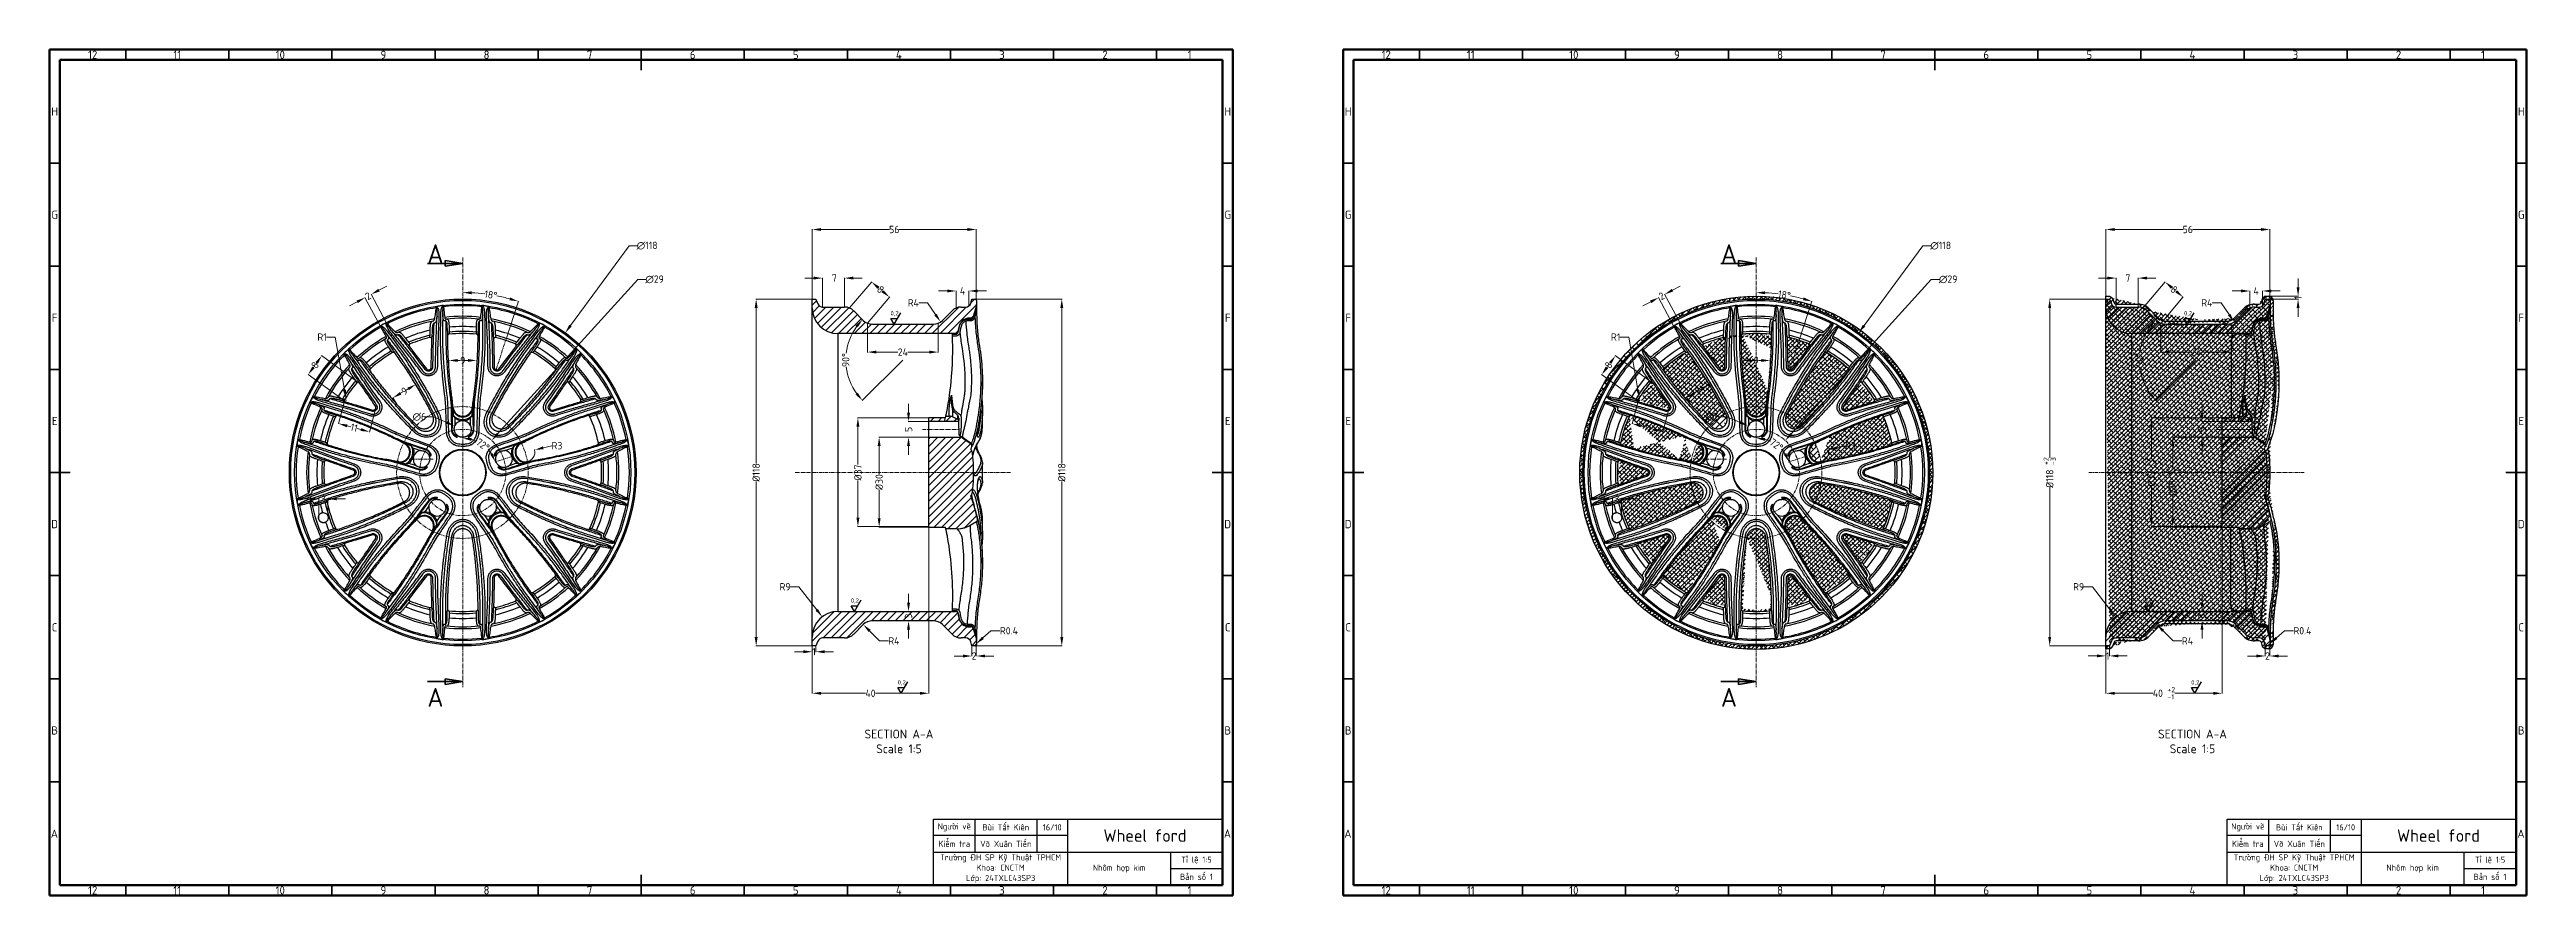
# Model space of a CAD drawing. Header units: inches. Extents: x 975 to 1816, y 133 to 420.
import ezdxf

# ---------------------------------------------------------------- set-up
doc = ezdxf.new("R2010")
doc.units = ezdxf.units.IN
doc.header["$MEASUREMENT"] = 0
doc.linetypes.add('CENTER', pattern=[2, 1.25, -0.25, 0.25, -0.25])
doc.layers.get('0').update_dxf_attribs({"lineweight": 30})
doc.layers.add('Center', color=1, linetype='CENTER', lineweight=18)
doc.layers.add('Light continous', color=4, linetype='Continuous', lineweight=18)
doc.layers.add('FORMAT', color=7, linetype='Continuous')
doc.layers.add('Net ky hieu', color=2, linetype='Continuous')
doc.styles.add('TCVN', font='tcvn+7284-2003r.ttf', dxfattribs={"height": 2.5})
doc.dimstyles.new('TCVN', dxfattribs={"dimtxt": 2.5, "dimasz": 3, "dimexe": 0.1, "dimexo": 0.0625, "dimgap": 0.09, "dimtad": 0, "dimtoh": 1, "dimdec": 0, "dimzin": 0, "dimdsep": 46, "dimtxsty": 'TCVN', "dimcen": 0.09, "dimclrd": 2, "dimclre": 2, "dimclrt": 1, "dimadec": 0, "dimazin": 0, "dimtfac": 1, "dimtdec": 0, "dimtofl": 0, "dimtmove": 0, "dimatfit": 3, "dimfxl": 1, "dimtolj": 1, "dimtzin": 0, "dimlwd": 18, "dimlwe": 18, "dimarcsym": 0})
pattern_1 = [(45, (475.5021, -64.7313), (-1.3258252, 1.3258252), [])]
pattern_2 = [(45, (914.7022, -64.7313), (-1.3258252, 1.3258252), [])]

msp = doc.modelspace()

# ---------------------------------------------------------------- texts
at = {"color": 7, "linetype": 'Continuous', "lineweight": 0, "attachment_point": 2, "style": 'TCVN'}
for s, insert, char_height in [('12', (989.75, 419.55), 2.778), ('11', (1018.45, 419.55), 2.778), ('10', (1053.45, 419.55), 2.778), ('9', (1088.48, 419.55), 2.78), ('8', (1123.48, 419.55), 2.78), ('7', (1158.48, 419.55), 2.78), ('6', (1193.48, 419.55), 2.78), ('5', (1228.48, 419.55), 2.78), ('4', (1263.48, 419.55), 2.78), ('3', (1298.48, 419.55), 2.78), ('2', (1333.48, 419.55), 2.78), ('1', (1362.18, 419.55), 2.78), ('12', (1428.95, 419.55), 2.778), ('11', (1457.65, 419.55), 2.778), ('10', (1492.65, 419.55), 2.778), ('9', (1527.68, 419.55), 2.78), ('8', (1562.68, 419.55), 2.78), ('7', (1597.68, 419.55), 2.78), ('6', (1632.68, 419.55), 2.78), ('5', (1667.68, 419.55), 2.78), ('4', (1702.68, 419.55), 2.78), ('3', (1737.68, 419.55), 2.78), ('2', (1772.68, 419.55), 2.78), ('1', (1801.38, 419.55), 2.78), ('H', (976.85, 400.3), 2.78), ('H', (1375.15, 400.3), 2.78), ('H', (1416.05, 400.3), 2.78), ('H', (1814.35, 400.3), 2.78), ('G', (976.85, 365.3), 2.78), ('G', (1375.15, 365.3), 2.78), ('G', (1416.05, 365.3), 2.78), ('G', (1814.35, 365.3), 2.78), ('F', (976.83, 330.3), 2.78), ('F', (1375.13, 330.3), 2.78), ('F', (1416.03, 330.3), 2.78), ('F', (1814.33, 330.3), 2.78), ('E', (976.86, 295.3), 2.78), ('E', (1375.16, 295.3), 2.78), ('E', (1416.06, 295.3), 2.78), ('E', (1814.36, 295.3), 2.78), ('D', (976.82, 260.3), 2.78), ('D', (1375.12, 260.3), 2.78), ('D', (1416.02, 260.3), 2.78), ('D', (1814.32, 260.3), 2.78), ('C', (976.83, 225.3), 2.78), ('C', (1375.13, 225.3), 2.78), ('C', (1416.03, 225.3), 2.78), ('C', (1814.33, 225.3), 2.78), ('B', (976.84, 190.3), 2.78), ('SECTION A-A\\PScale 1:5', (1263.5, 189.18), 3), ('B', (1375.14, 190.3), 2.78), ('B', (1416.04, 190.3), 2.78), ('SECTION A-A\\PScale 1:5', (1702.7, 189.18), 3), ('B', (1814.34, 190.3), 2.78), ('A', (976.75, 155.3), 2.78), ('A', (1375.05, 155.3), 2.78), ('A', (1415.95, 155.3), 2.78), ('A', (1814.25, 155.3), 2.78), ('12', (989.75, 136.05), 2.778), ('11', (1018.45, 136.05), 2.778), ('10', (1053.45, 136.05), 2.778), ('9', (1088.48, 136.05), 2.78), ('8', (1123.48, 136.05), 2.78), ('7', (1158.48, 136.05), 2.78), ('6', (1193.48, 136.05), 2.78), ('5', (1228.48, 136.05), 2.78), ('4', (1263.48, 136.05), 2.78), ('3', (1298.48, 136.05), 2.78), ('2', (1333.48, 136.05), 2.78), ('1', (1362.18, 136.05), 2.78), ('12', (1428.95, 136.05), 2.778), ('11', (1457.65, 136.05), 2.778), ('10', (1492.65, 136.05), 2.778), ('9', (1527.68, 136.05), 2.78), ('8', (1562.68, 136.05), 2.78), ('7', (1597.68, 136.05), 2.78), ('6', (1632.68, 136.05), 2.78), ('5', (1667.68, 136.05), 2.78), ('4', (1702.68, 136.05), 2.78), ('3', (1737.68, 136.05), 2.78), ('2', (1772.68, 136.05), 2.78), ('1', (1801.38, 136.05), 2.78)]:
    msp.add_mtext(s, dxfattribs=dict(at, insert=insert, char_height=char_height))
at = {"color": 7, "linetype": 'Continuous', "char_height": 6.35, "attachment_point": 1, "style": 'TCVN'}
for insert in [(1103.4, 353.84), (1542.6, 353.84), (1103.4, 203.32), (1542.6, 203.32)]:
    msp.add_mtext('A', dxfattribs=dict(at, insert=insert))
at = {"layer": 'FORMAT', "char_height": 1.45, "attachment_point": 1, "style": 'TCVN'}
for insert in [(1260.65, 331.19), (1699.85, 331.19), (1247.17, 233.73), (1686.37, 233.73), (1263.08, 205.95), (1702.28, 205.95)]:
    msp.add_mtext_dynamic_manual_height_columns('{\\C1;0,2}', width=1.791, gutter_width=2.25, heights=[0], dxfattribs=dict(at, insert=insert))
at = {"layer": 'FORMAT', "attachment_point": 5, "style": 'TCVN'}
for s, insert, char_height, width in [('Ng{\\fTCVN 7284|b0|i0|c163|p34;ười vẽ}', (1282.29, 156.03), 2.1, 14), ('K{\\fTCVN 7284|b0|i0|c163|p34;iểm tra}', (1282.29, 150.43), 2.1, 14), ('{\\fTCVN 7284|b0|i0|c163|p34;Võ Xuân Tiến}', (1299.79, 150.43), 2.1, 21), ('{\\fTCVN 7284|b0|i0|c163|p34;Bùi Tất Kiên}', (1299.79, 156.03), 2.1, 21), ('16/10', (1315.54, 156.03), 2.1, 10.5), ('Wheel ford', (1347.04, 153.23), 4.2, 52.5), ('Ng{\\fTCVN 7284|b0|i0|c163|p34;ười vẽ}', (1721.49, 156.03), 2.1, 14), ('K{\\fTCVN 7284|b0|i0|c163|p34;iểm tra}', (1721.49, 150.43), 2.1, 14), ('{\\fTCVN 7284|b0|i0|c163|p34;Võ Xuân Tiến}', (1738.99, 150.43), 2.1, 21), ('{\\fTCVN 7284|b0|i0|c163|p34;Bùi Tất Kiên}', (1738.99, 156.03), 2.1, 21), ('16/10', (1754.74, 156.03), 2.1, 10.5), ('Wheel ford', (1786.24, 153.23), 4.2, 52.5), ('{\\fTCVN 7284|b0|i0|c163|p34;Trường ĐH SP Kỹ Thuật TPHCM\\PKhoa: CNCTM\\PLớp: 24TXLC43SP3}', (1298.04, 142.03), 2.1, 45.5), ('Nh{\\fTCVN 7284|b0|i0|c163|p34;ôm hợp kim}', (1338.29, 142.03), 2.1, 35), ('{\\fTCVN 7284|b0|i0|c163|p34;Tỉ lệ 1:}5', (1364.54, 144.83), 2.1, 17.5), ('{\\fTCVN 7284|b0|i0|c163|p34;Trường ĐH SP Kỹ Thuật TPHCM\\PKhoa: CNCTM\\PLớp: 24TXLC43SP3}', (1737.24, 142.03), 2.1, 45.5), ('Nh{\\fTCVN 7284|b0|i0|c163|p34;ôm hợp kim}', (1777.49, 142.03), 2.1, 35), ('{\\fTCVN 7284|b0|i0|c163|p34;Tỉ lệ 1:}5', (1803.74, 144.83), 2.1, 17.5), ('{\\fTCVN 7284|b0|i0|c163|p34;Bản số }1', (1364.54, 139.23), 2.1, 17.5), ('{\\fTCVN 7284|b0|i0|c163|p34;Bản số }1', (1803.74, 139.23), 2.1, 17.5)]:
    msp.add_mtext(s, dxfattribs=dict(at, insert=insert, char_height=char_height, width=width))

# ---------------------------------------------------------------- blocks, each defined once
blk = doc.blocks.new('_Closed')
at = {"color": 0, "linetype": 'ByBlock', "lineweight": -2}
for p, q in [((-1, 0.166667), (0, 0)), ((-1, 0.166667), (-1, -0.166667)), ((0, 0), (-1, -0.166667)), ((0, 0), (-1, 0))]:
    blk.add_line(p, q, dxfattribs=at)
blk = doc.blocks.new('*D7')
at = {"layer": 'Center', "color": 2, "linetype": 'Continuous', "lineweight": 18, "transparency": 16777216}
for p, q in [((1171.92, 353.39), (1152, 326.27)), ((1174.92, 353.39), (1171.92, 353.39))]:
    blk.add_line(p, q, dxfattribs=at)
at = {"layer": 'Center', "color": 2, "lineweight": 18, "transparency": 16777216}
for p, q in [((1115.31, 276.43), (1115.49, 276.43)), ((1115.4, 276.34), (1115.4, 276.52))]:
    blk.add_line(p, q, dxfattribs=at)
at = {"layer": 'Center', "color": 2, "transparency": 16777216}
blk.add_solid([(1151.6, 326.56), (1152.4, 325.97), (1150.22, 323.85)], dxfattribs=at)
at = {"layer": 'Defpoints', "color": 0, "transparency": 16777216}
for p in [(1150.22, 323.85), (1080.57, 229)]:
    blk.add_point(p, dxfattribs=at)
at = {"layer": 'Center', "color": 1, "transparency": 16777216, "insert": (1178.01, 353.39), "char_height": 2.5, "attachment_point": 5, "style": 'TCVN'}
blk.add_mtext('\\A1;∅118', dxfattribs=at)
blk = doc.blocks.new('*D8')
at = {"layer": 'Center', "color": 2, "linetype": 'Continuous', "lineweight": 18, "transparency": 16777216}
for p, q in [((1174.82, 341.96), (1127.24, 289.49)), ((1177.82, 341.96), (1174.82, 341.96))]:
    blk.add_line(p, q, dxfattribs=at)
at = {"layer": 'Center', "color": 2, "lineweight": 18, "transparency": 16777216}
for p, q in [((1115.31, 276.43), (1115.49, 276.43)), ((1115.4, 276.34), (1115.4, 276.52))]:
    blk.add_line(p, q, dxfattribs=at)
at = {"layer": 'Center', "color": 2, "transparency": 16777216}
blk.add_solid([(1126.87, 289.83), (1127.61, 289.15), (1125.23, 287.27)], dxfattribs=at)
at = {"layer": 'Defpoints', "color": 0, "transparency": 16777216}
for p in [(1125.23, 287.27), (1105.56, 265.58)]:
    blk.add_point(p, dxfattribs=at)
at = {"layer": 'Center', "color": 1, "transparency": 16777216, "insert": (1180.54, 341.96), "char_height": 2.5, "attachment_point": 5, "style": 'TCVN'}
blk.add_mtext('\\A1;∅29', dxfattribs=at)
blk = doc.blocks.new('*D9')
at = {"layer": 'Center', "color": 2, "linetype": 'Continuous', "lineweight": 18, "transparency": 16777216}
for p, q in [((1102.51, 295.32), (1105.51, 295.32)), ((1105.51, 295.32), (1109.95, 293.41))]:
    blk.add_line(p, q, dxfattribs=at)
at = {"layer": 'Center', "color": 2, "lineweight": 18, "transparency": 16777216}
for p, q in [((1115.31, 291.06), (1115.49, 291.06)), ((1115.4, 290.97), (1115.4, 291.15))]:
    blk.add_line(p, q, dxfattribs=at)
at = {"layer": 'Center', "color": 2, "linetype": 'Continuous', "lineweight": 18, "transparency": 16777216}
blk.add_arc((1115.4, 291.06), 2.93, 155.91082, 158.64242, dxfattribs=at)
at = {"layer": 'Center', "color": 2, "transparency": 16777216}
blk.add_solid([(1110.15, 293.87), (1109.76, 292.95), (1112.71, 292.22)], dxfattribs=at)
at = {"layer": 'Defpoints', "color": 0, "transparency": 16777216}
for p in [(1112.71, 292.22), (1118.08, 289.9)]:
    blk.add_point(p, dxfattribs=at)
at = {"layer": 'Center', "color": 1, "transparency": 16777216, "insert": (1100.67, 295.32), "char_height": 2.5, "attachment_point": 5, "style": 'TCVN'}
blk.add_mtext('\\A1;∅6', dxfattribs=at)
blk = doc.blocks.new('*D10')
at = {"layer": 'Center', "color": 2, "linetype": 'Continuous', "lineweight": 18, "transparency": 16777216}
for p, q in [((1089.43, 327.31), (1084.27, 336.96)), ((1086.96, 338.29), (1089.6, 339.7)), ((1079.57, 334.34), (1076.92, 332.92)), ((1087.33, 326.19), (1082.17, 335.84))]:
    blk.add_line(p, q, dxfattribs=at)
at = {"layer": 'Center', "color": 2, "transparency": 16777216}
for points in [[(1086.72, 338.73), (1087.2, 337.85), (1084.31, 336.87)], [(1079.33, 334.78), (1079.81, 333.9), (1082.22, 335.75)]]:
    blk.add_solid(points, dxfattribs=at)
at = {"layer": 'Defpoints', "color": 0, "transparency": 16777216}
for p in [(1084.31, 336.87), (1087.36, 326.13), (1089.46, 327.25)]:
    blk.add_point(p, dxfattribs=at)
at = {"layer": 'Center', "color": 1, "transparency": 16777216, "insert": (1083.26, 336.31), "char_height": 2.5, "attachment_point": 5, "rotation": 28.13789, "style": 'TCVN'}
blk.add_mtext('\\A1;2', dxfattribs=at)
blk = doc.blocks.new('*D11')
at = {"layer": 'Center', "color": 2, "lineweight": 18, "transparency": 16777216}
for p, q in [((1136.58, 283.34), (1136.76, 283.34)), ((1136.67, 283.25), (1136.67, 283.43))]:
    blk.add_line(p, q, dxfattribs=at)
at = {"layer": 'Center', "color": 2, "linetype": 'Continuous', "lineweight": 18, "transparency": 16777216}
blk.add_line((1145.67, 285.51), (1142.75, 284.81), dxfattribs=at)
blk.add_arc((1136.67, 283.34), 3.26, 274.40926, 15.31911, dxfattribs=at)
at = {"layer": 'Center', "color": 2, "transparency": 16777216}
blk.add_solid([(1142.64, 285.29), (1142.87, 284.32), (1139.84, 284.1)], dxfattribs=at)
at = {"layer": 'Defpoints', "color": 0, "transparency": 16777216}
for p in [(1136.67, 283.34), (1139.84, 284.1)]:
    blk.add_point(p, dxfattribs=at)
at = {"layer": 'Center', "color": 1, "transparency": 16777216, "insert": (1147.39, 285.51), "char_height": 2.5, "attachment_point": 5, "style": 'TCVN'}
blk.add_mtext('\\A1;R3', dxfattribs=at)
blk = doc.blocks.new('*D12')
at = {"layer": 'Center', "color": 2, "linetype": 'Continuous', "lineweight": 18, "transparency": 16777216}
blk.add_line((1129.98, 321.32), (1134.29, 334.59), dxfattribs=at)
for start, end in [(82.96732, 87.18581), (74.82735, 79.04584)]:
    blk.add_arc((1115.4, 276.39), 61.08, start, end, dxfattribs=at)
at = {"layer": 'Center', "color": 2, "transparency": 16777216}
for points in [[(1118.38, 336.9), (1118.41, 337.9), (1115.4, 337.48)], [(1131.53, 335.83), (1131.24, 334.87), (1134.26, 334.49)]]:
    blk.add_solid(points, dxfattribs=at)
at = {"layer": 'Defpoints', "color": 0, "transparency": 16777216}
for p in [(1115.4, 349.38), (1128.09, 336.14), (1129.96, 321.26), (1126.72, 311.26), (1115.4, 203.47)]:
    blk.add_point(p, dxfattribs=at)
at = {"layer": 'Center', "color": 1, "transparency": 16777216, "insert": (1124.94, 336.72), "char_height": 2.5, "attachment_point": 5, "rotation": 351.00658, "style": 'TCVN'}
blk.add_mtext('\\A1;18°', dxfattribs=at)
blk = doc.blocks.new('*D13')
at = {"layer": 'Center', "color": 2, "linetype": 'Continuous', "lineweight": 18, "transparency": 16777216}
for p, q in [((1064.72, 312.1), (1064.84, 312.27)), ((1065.81, 313.6), (1065.68, 313.43)), ((1079.84, 307.11), (1067.49, 316.09)), ((1075.22, 300.76), (1062.87, 309.73))]:
    blk.add_line(p, q, dxfattribs=at)
at = {"layer": 'Center', "color": 2, "transparency": 16777216}
for points in [[(1064.31, 312.39), (1065.12, 311.81), (1062.95, 309.67)], [(1065.4, 313.89), (1066.21, 313.31), (1067.57, 316.03)]]:
    blk.add_solid(points, dxfattribs=at)
at = {"layer": 'Defpoints', "color": 0, "transparency": 16777216}
for p in [(1062.95, 309.67), (1079.89, 307.08), (1075.27, 300.72)]:
    blk.add_point(p, dxfattribs=at)
at = {"layer": 'Center', "color": 1, "transparency": 16777216, "insert": (1065.26, 312.85), "char_height": 2.5, "attachment_point": 5, "rotation": 54, "style": 'TCVN'}
blk.add_mtext('\\A1;8', dxfattribs=at)
blk = doc.blocks.new('*D14')
at = {"layer": 'Center', "color": 2, "linetype": 'Continuous', "lineweight": 18, "transparency": 16777216}
for p, q in [((1075.26, 300.66), (1073.22, 292.91)), ((1085.75, 297.89), (1083.71, 290.14)), ((1076.14, 292.24), (1077.43, 291.9)), ((1080.83, 291.01), (1079.54, 291.35))]:
    blk.add_line(p, q, dxfattribs=at)
at = {"layer": 'Center', "color": 2, "transparency": 16777216}
for points in [[(1076.27, 292.73), (1076.01, 291.76), (1073.24, 293.01)], [(1080.96, 291.49), (1080.71, 290.52), (1083.73, 290.24)]]:
    blk.add_solid(points, dxfattribs=at)
at = {"layer": 'Defpoints', "color": 0, "transparency": 16777216}
for p in [(1075.27, 300.72), (1085.77, 297.95), (1083.73, 290.24)]:
    blk.add_point(p, dxfattribs=at)
at = {"layer": 'Center', "color": 1, "transparency": 16777216, "insert": (1078.49, 291.62), "char_height": 2.5, "attachment_point": 5, "rotation": 345.2312, "style": 'TCVN'}
blk.add_mtext('\\A1;11', dxfattribs=at)
blk = doc.blocks.new('*D15')
at = {"layer": 'Center', "color": 2, "linetype": 'Continuous', "lineweight": 18, "transparency": 16777216}
for p, q in [((1069.1, 322.37), (1072.1, 322.37)), ((1072.1, 322.37), (1075.22, 304.49))]:
    blk.add_line(p, q, dxfattribs=at)
at = {"layer": 'Center', "color": 2, "lineweight": 18, "transparency": 16777216}
for p, q in [((1075.75, 300.94), (1075.93, 300.94)), ((1075.84, 300.85), (1075.84, 301.03))]:
    blk.add_line(p, q, dxfattribs=at)
at = {"layer": 'Center', "color": 2, "linetype": 'Continuous', "lineweight": 18, "transparency": 16777216}
blk.add_arc((1075.84, 300.94), 0.609, 90.49478, 142.33209, dxfattribs=at)
at = {"layer": 'Center', "color": 2, "transparency": 16777216}
blk.add_solid([(1075.72, 304.58), (1074.73, 304.41), (1075.74, 301.54)], dxfattribs=at)
at = {"layer": 'Defpoints', "color": 0, "transparency": 16777216}
for p in [(1075.74, 301.54), (1075.84, 300.94)]:
    blk.add_point(p, dxfattribs=at)
at = {"layer": 'Center', "color": 1, "transparency": 16777216, "insert": (1067.64, 322.37), "char_height": 2.5, "attachment_point": 5, "style": 'TCVN'}
blk.add_mtext('\\A1;R1', dxfattribs=at)
blk = doc.blocks.new('*D16')
at = {"layer": 'Center', "color": 2, "linetype": 'Continuous', "lineweight": 18, "transparency": 16777216}
blk.add_line((1126.68, 280.08), (1126.37, 279.98), dxfattribs=at)
for start, end in [(65.65809, 75.20972), (32.94014, 42.49178)]:
    blk.add_arc((1115.4, 276.39), 11.65, start, end, dxfattribs=at)
at = {"layer": 'Center', "color": 2, "transparency": 16777216}
for points in [[(1118.31, 287.16), (1118.44, 288.15), (1115.4, 288.04)], [(1125.63, 282.94), (1124.73, 282.51), (1126.47, 280.02)]]:
    blk.add_solid(points, dxfattribs=at)
at = {"layer": 'Defpoints', "color": 0, "transparency": 16777216}
for p in [(1115.4, 349.38), (1124.04, 284.2), (1126.74, 280.1), (1132.14, 281.87), (1115.4, 203.47)]:
    blk.add_point(p, dxfattribs=at)
at = {"layer": 'Center', "color": 1, "transparency": 16777216, "insert": (1122.23, 285.82), "char_height": 2.5, "attachment_point": 5, "rotation": 324.07493, "style": 'TCVN'}
blk.add_mtext('\\A1;72°', dxfattribs=at)
blk = doc.blocks.new('*D17')
at = {"layer": 'Center', "color": 2, "linetype": 'Continuous', "lineweight": 18, "transparency": 16777216}
for p, q in [((1063.53, 267.5), (1060.53, 267.5)), ((1066.53, 260.67), (1066.53, 267.6)), ((1069.63, 261.67), (1069.63, 267.6)), ((1072.63, 267.5), (1075.63, 267.5))]:
    blk.add_line(p, q, dxfattribs=at)
at = {"layer": 'Center', "color": 2, "transparency": 16777216}
for points in [[(1063.53, 268), (1063.53, 267), (1066.53, 267.5)], [(1072.63, 268), (1072.63, 267), (1069.63, 267.5)]]:
    blk.add_solid(points, dxfattribs=at)
at = {"layer": 'Defpoints', "color": 0, "transparency": 16777216}
for p in [(1069.63, 267.5), (1069.63, 261.61), (1066.53, 260.61)]:
    blk.add_point(p, dxfattribs=at)
at = {"layer": 'Center', "color": 1, "transparency": 16777216, "insert": (1068.08, 267.5), "char_height": 2.5, "attachment_point": 5, "style": 'TCVN'}
blk.add_mtext('\\A1;3', dxfattribs=at)
blk = doc.blocks.new('*D18')
at = {"layer": 'Center', "color": 2, "linetype": 'Continuous', "lineweight": 18, "transparency": 16777216}
for p, q in [((1234.01, 335.26), (1214.93, 335.26)), ((1215.03, 332.26), (1215.03, 279.52)), ((1215.03, 220.59), (1215.03, 273.34)), ((1234.01, 217.59), (1214.93, 217.59))]:
    blk.add_line(p, q, dxfattribs=at)
at = {"layer": 'Center', "color": 2, "transparency": 16777216}
for points in [[(1214.53, 332.26), (1215.53, 332.26), (1215.03, 335.26)], [(1214.53, 220.59), (1215.53, 220.59), (1215.03, 217.59)]]:
    blk.add_solid(points, dxfattribs=at)
at = {"layer": 'Defpoints', "color": 0, "transparency": 16777216}
for p in [(1234.08, 335.26), (1215.03, 217.59), (1234.08, 217.59)]:
    blk.add_point(p, dxfattribs=at)
at = {"layer": 'Center', "color": 1, "transparency": 16777216, "insert": (1215.03, 276.43), "char_height": 2.5, "attachment_point": 5, "rotation": 90, "style": 'TCVN'}
blk.add_mtext('\\A1;{\\fTCVN 7284|b0|i0|c163|p34;%%C}118', dxfattribs=at)
blk = doc.blocks.new('*D19')
at = {"layer": 'Center', "color": 2, "linetype": 'Continuous', "lineweight": 18, "transparency": 16777216}
for p, q in [((1288.3, 335.26), (1318.9, 335.26)), ((1318.8, 332.26), (1318.8, 279.52)), ((1318.8, 220.59), (1318.8, 273.34)), ((1288.3, 217.59), (1318.9, 217.59))]:
    blk.add_line(p, q, dxfattribs=at)
at = {"layer": 'Center', "color": 2, "transparency": 16777216}
for points in [[(1318.3, 332.26), (1319.3, 332.26), (1318.8, 335.26)], [(1318.3, 220.59), (1319.3, 220.59), (1318.8, 217.59)]]:
    blk.add_solid(points, dxfattribs=at)
at = {"layer": 'Defpoints', "color": 0, "transparency": 16777216}
for p in [(1288.24, 335.26), (1288.24, 217.59), (1318.8, 217.59)]:
    blk.add_point(p, dxfattribs=at)
at = {"layer": 'Center', "color": 1, "transparency": 16777216, "insert": (1318.8, 276.43), "char_height": 2.5, "attachment_point": 5, "rotation": 90, "style": 'TCVN'}
blk.add_mtext('\\A1;{\\fTCVN 7284|b0|i0|c163|p34;%%C118}', dxfattribs=at)
blk = doc.blocks.new('*D20')
at = {"layer": 'Center', "color": 2, "linetype": 'Continuous', "lineweight": 18, "transparency": 16777216}
for p, q in [((1234.08, 335.33), (1234.08, 358.98)), ((1237.08, 358.88), (1260.33, 358.88)), ((1286.76, 358.88), (1263.51, 358.88)), ((1289.76, 335.2), (1289.76, 358.98))]:
    blk.add_line(p, q, dxfattribs=at)
at = {"layer": 'Center', "color": 2, "transparency": 16777216}
for points in [[(1237.08, 359.38), (1237.08, 358.38), (1234.08, 358.88)], [(1286.76, 359.38), (1286.76, 358.38), (1289.76, 358.88)]]:
    blk.add_solid(points, dxfattribs=at)
at = {"layer": 'Defpoints', "color": 0, "transparency": 16777216}
for p in [(1289.76, 358.88), (1234.08, 335.26), (1289.76, 335.14)]:
    blk.add_point(p, dxfattribs=at)
at = {"layer": 'Center', "color": 1, "transparency": 16777216, "insert": (1261.92, 358.88), "char_height": 2.5, "attachment_point": 5, "style": 'TCVN'}
blk.add_mtext('\\A1;56', dxfattribs=at)
blk = doc.blocks.new('*D21')
at = {"layer": 'Center', "color": 2, "linetype": 'Continuous', "lineweight": 18, "transparency": 16777216}
for p, q in [((1256.95, 219.29), (1253.53, 222.71)), ((1259.95, 219.29), (1256.95, 219.29))]:
    blk.add_line(p, q, dxfattribs=at)
at = {"layer": 'Center', "color": 2, "transparency": 16777216}
blk.add_solid([(1253.88, 223.06), (1253.17, 222.35), (1251.41, 224.83)], dxfattribs=at)
at = {"layer": 'Defpoints', "color": 0, "transparency": 16777216}
for p in [(1251.41, 224.83), (1254.48, 221.75)]:
    blk.add_point(p, dxfattribs=at)
at = {"layer": 'Center', "color": 1, "transparency": 16777216, "insert": (1261.79, 219.29), "char_height": 2.5, "attachment_point": 5, "style": 'TCVN'}
blk.add_mtext('\\A1;R4', dxfattribs=at)
blk = doc.blocks.new('*D22')
at = {"layer": 'Center', "color": 2, "linetype": 'Continuous', "lineweight": 18, "transparency": 16777216}
for p, q in [((1246.77, 332.28), (1254.28, 341.16)), ((1256.51, 339.14), (1256.72, 338.97)), ((1258.02, 337.87), (1257.81, 338.04)), ((1252.86, 327.13), (1260.37, 336.01))]:
    blk.add_line(p, q, dxfattribs=at)
at = {"layer": 'Center', "color": 2, "transparency": 16777216}
for points in [[(1256.83, 339.53), (1256.18, 338.76), (1254.22, 341.08)], [(1258.34, 338.25), (1257.69, 337.49), (1260.31, 335.93)]]:
    blk.add_solid(points, dxfattribs=at)
at = {"layer": 'Defpoints', "color": 0, "transparency": 16777216}
for p in [(1246.73, 332.23), (1260.31, 335.93), (1252.82, 327.08)]:
    blk.add_point(p, dxfattribs=at)
at = {"layer": 'Center', "color": 1, "transparency": 16777216, "insert": (1257.26, 338.51), "char_height": 2.5, "attachment_point": 5, "rotation": 319.76247, "style": 'TCVN'}
blk.add_mtext('\\A1;8', dxfattribs=at)
blk = doc.blocks.new('*D23')
at = {"layer": 'Center', "color": 2, "linetype": 'Continuous', "lineweight": 18, "transparency": 16777216}
for p, q in [((1234.6, 342.39), (1231.6, 342.39)), ((1237.6, 332.63), (1237.6, 342.49)), ((1245.06, 332.63), (1245.06, 342.49)), ((1248.06, 342.39), (1251.06, 342.39))]:
    blk.add_line(p, q, dxfattribs=at)
at = {"layer": 'Center', "color": 2, "transparency": 16777216}
for points in [[(1234.6, 342.89), (1234.6, 341.89), (1237.6, 342.39)], [(1248.06, 342.89), (1248.06, 341.89), (1245.06, 342.39)]]:
    blk.add_solid(points, dxfattribs=at)
at = {"layer": 'Defpoints', "color": 0, "transparency": 16777216}
for p in [(1245.06, 342.39), (1237.6, 332.56), (1245.06, 332.56)]:
    blk.add_point(p, dxfattribs=at)
at = {"layer": 'Center', "color": 1, "transparency": 16777216, "insert": (1241.57, 342.39), "char_height": 2.5, "attachment_point": 5, "style": 'TCVN'}
blk.add_mtext('\\A1;7', dxfattribs=at)
blk = doc.blocks.new('*D24')
at = {"layer": 'Center', "color": 2, "linetype": 'Continuous', "lineweight": 18, "transparency": 16777216}
for p, q in [((1252.82, 327.02), (1252.82, 317.18)), ((1276.86, 327.02), (1276.86, 317.18)), ((1255.82, 317.28), (1263.12, 317.28)), ((1273.86, 317.28), (1266.55, 317.28))]:
    blk.add_line(p, q, dxfattribs=at)
at = {"layer": 'Center', "color": 2, "transparency": 16777216}
for points in [[(1255.82, 317.78), (1255.82, 316.78), (1252.82, 317.28)], [(1273.86, 317.78), (1273.86, 316.78), (1276.86, 317.28)]]:
    blk.add_solid(points, dxfattribs=at)
at = {"layer": 'Defpoints', "color": 0, "transparency": 16777216}
for p in [(1252.82, 327.08), (1276.86, 327.08), (1276.86, 317.28)]:
    blk.add_point(p, dxfattribs=at)
at = {"layer": 'Center', "color": 1, "transparency": 16777216, "insert": (1264.84, 317.28), "char_height": 2.5, "attachment_point": 5, "style": 'TCVN'}
blk.add_mtext('\\A1;24', dxfattribs=at)
blk = doc.blocks.new('*D25')
at = {"layer": 'Center', "color": 2, "linetype": 'Continuous', "lineweight": 18, "transparency": 16777216}
for p, q in [((1270.22, 333.98), (1273.22, 333.98)), ((1273.22, 333.98), (1275.96, 329.98))]:
    blk.add_line(p, q, dxfattribs=at)
at = {"layer": 'Center', "color": 2, "transparency": 16777216}
blk.add_solid([(1276.37, 330.27), (1275.54, 329.7), (1277.65, 327.51)], dxfattribs=at)
at = {"layer": 'Defpoints', "color": 0, "transparency": 16777216}
for p in [(1275.19, 331.1), (1277.65, 327.51)]:
    blk.add_point(p, dxfattribs=at)
at = {"layer": 'Center', "color": 1, "transparency": 16777216, "insert": (1268.38, 333.98), "char_height": 2.5, "attachment_point": 5, "style": 'TCVN'}
blk.add_mtext('\\A1;R4', dxfattribs=at)
blk = doc.blocks.new('*D27')
at = {"layer": 'Center', "color": 2, "linetype": 'Continuous', "lineweight": 18, "transparency": 16777216}
for p, q in [((1279.95, 338.02), (1276.95, 338.02)), ((1282.95, 332.29), (1282.95, 338.12)), ((1287.26, 332.99), (1287.26, 338.12)), ((1290.26, 338.02), (1293.26, 338.02))]:
    blk.add_line(p, q, dxfattribs=at)
at = {"layer": 'Center', "color": 2, "transparency": 16777216}
for points in [[(1279.95, 338.52), (1279.95, 337.52), (1282.95, 338.02)], [(1290.26, 338.52), (1290.26, 337.52), (1287.26, 338.02)]]:
    blk.add_solid(points, dxfattribs=at)
at = {"layer": 'Defpoints', "color": 0, "transparency": 16777216}
for p in [(1287.26, 338.02), (1282.95, 332.23), (1287.26, 332.93)]:
    blk.add_point(p, dxfattribs=at)
at = {"layer": 'Center', "color": 1, "transparency": 16777216, "insert": (1285.1, 338.02), "char_height": 2.5, "attachment_point": 5, "style": 'TCVN'}
blk.add_mtext('\\A1;4', dxfattribs=at)
blk = doc.blocks.new('*D28')
at = {"layer": 'Center', "color": 2, "linetype": 'Continuous', "lineweight": 18, "transparency": 16777216}
for p, q in [((1231.08, 215.61), (1228.08, 215.61)), ((1234.08, 217.53), (1234.08, 215.51)), ((1235.32, 217.53), (1235.32, 215.51)), ((1238.32, 215.61), (1241.32, 215.61))]:
    blk.add_line(p, q, dxfattribs=at)
at = {"layer": 'Center', "color": 2, "transparency": 16777216}
for points in [[(1231.08, 216.11), (1231.08, 215.11), (1234.08, 215.61)], [(1238.32, 216.11), (1238.32, 215.11), (1235.32, 215.61)]]:
    blk.add_solid(points, dxfattribs=at)
at = {"layer": 'Defpoints', "color": 0, "transparency": 16777216}
for p in [(1234.08, 217.59), (1235.32, 217.59), (1235.32, 215.61)]:
    blk.add_point(p, dxfattribs=at)
at = {"layer": 'Center', "color": 1, "transparency": 16777216, "insert": (1234.7, 215.61), "char_height": 2.5, "attachment_point": 5, "style": 'TCVN'}
blk.add_mtext('\\A1;1', dxfattribs=at)
blk = doc.blocks.new('*D29')
at = {"layer": 'Center', "color": 2, "linetype": 'Continuous', "lineweight": 18, "transparency": 16777216}
for p, q in [((1285.24, 214.16), (1282.24, 214.16)), ((1288.24, 217.53), (1288.24, 214.06)), ((1289.76, 217.65), (1289.76, 214.06)), ((1292.76, 214.16), (1295.76, 214.16))]:
    blk.add_line(p, q, dxfattribs=at)
at = {"layer": 'Center', "color": 2, "transparency": 16777216}
for points in [[(1285.24, 214.66), (1285.24, 213.66), (1288.24, 214.16)], [(1292.76, 214.66), (1292.76, 213.66), (1289.76, 214.16)]]:
    blk.add_solid(points, dxfattribs=at)
at = {"layer": 'Defpoints', "color": 0, "transparency": 16777216}
for p in [(1288.24, 217.59), (1289.76, 217.71), (1289.76, 214.16)]:
    blk.add_point(p, dxfattribs=at)
at = {"layer": 'Center', "color": 1, "transparency": 16777216, "insert": (1289, 214.16), "char_height": 2.5, "attachment_point": 5, "style": 'TCVN'}
blk.add_mtext('\\A1;2', dxfattribs=at)
blk = doc.blocks.new('*D30')
at = {"layer": 'Center', "color": 2, "linetype": 'Continuous', "lineweight": 18, "transparency": 16777216}
for p, q in [((1294.76, 222.72), (1292.02, 220.3)), ((1297.76, 222.72), (1294.76, 222.72))]:
    blk.add_line(p, q, dxfattribs=at)
at = {"layer": 'Center', "color": 2, "lineweight": 18, "transparency": 16777216}
for p, q in [((1289.36, 218.02), (1289.54, 218.02)), ((1289.45, 217.93), (1289.45, 218.11))]:
    blk.add_line(p, q, dxfattribs=at)
at = {"layer": 'Center', "color": 2, "linetype": 'Continuous', "lineweight": 18, "transparency": 16777216}
blk.add_arc((1289.45, 218.02), 0.435, 8.23215, 54.71327, dxfattribs=at)
at = {"layer": 'Center', "color": 2, "transparency": 16777216}
blk.add_solid([(1291.69, 220.67), (1292.35, 219.93), (1289.77, 218.31)], dxfattribs=at)
at = {"layer": 'Defpoints', "color": 0, "transparency": 16777216}
for p in [(1289.45, 218.02), (1289.77, 218.31)]:
    blk.add_point(p, dxfattribs=at)
at = {"layer": 'Center', "color": 1, "transparency": 16777216, "insert": (1300.85, 222.72), "char_height": 2.5, "attachment_point": 5, "style": 'TCVN'}
blk.add_mtext('\\A1;R0.4', dxfattribs=at)
blk = doc.blocks.new('*D31')
at = {"layer": 'Center', "color": 2, "linetype": 'Continuous', "lineweight": 18, "transparency": 16777216}
for p, q in [((1234.08, 253.86), (1234.08, 201.41)), ((1273.61, 257.86), (1273.61, 201.41)), ((1237.08, 201.51), (1252.13, 201.51)), ((1270.61, 201.51), (1255.56, 201.51))]:
    blk.add_line(p, q, dxfattribs=at)
at = {"layer": 'Center', "color": 2, "transparency": 16777216}
for points in [[(1237.08, 202.01), (1237.08, 201.01), (1234.08, 201.51)], [(1270.61, 202.01), (1270.61, 201.01), (1273.61, 201.51)]]:
    blk.add_solid(points, dxfattribs=at)
at = {"layer": 'Defpoints', "color": 0, "transparency": 16777216}
for p in [(1234.08, 253.92), (1273.61, 257.93), (1273.61, 201.51)]:
    blk.add_point(p, dxfattribs=at)
at = {"layer": 'Center', "color": 1, "transparency": 16777216, "insert": (1253.84, 201.51), "char_height": 2.5, "attachment_point": 5, "style": 'TCVN'}
blk.add_mtext('\\A1;40', dxfattribs=at)
blk = doc.blocks.new('*D32')
at = {"layer": 'Center', "color": 2, "linetype": 'Continuous', "lineweight": 18, "transparency": 16777216}
for p, q in [((1226.56, 237.64), (1229.56, 237.64)), ((1229.56, 237.64), (1235.61, 229.83))]:
    blk.add_line(p, q, dxfattribs=at)
at = {"layer": 'Center', "color": 2, "lineweight": 18, "transparency": 16777216}
for p, q in [((1242.69, 220.58), (1242.87, 220.58)), ((1242.78, 220.49), (1242.78, 220.67))]:
    blk.add_line(p, q, dxfattribs=at)
at = {"layer": 'Center', "color": 2, "transparency": 16777216}
blk.add_solid([(1236.01, 230.14), (1235.22, 229.53), (1237.45, 227.46)], dxfattribs=at)
at = {"layer": 'Defpoints', "color": 0, "transparency": 16777216}
for p in [(1237.45, 227.46), (1242.78, 220.58)]:
    blk.add_point(p, dxfattribs=at)
at = {"layer": 'Center', "color": 1, "transparency": 16777216, "insert": (1224.85, 237.64), "char_height": 2.5, "attachment_point": 5, "style": 'TCVN'}
blk.add_mtext('\\A1;R9', dxfattribs=at)
blk = doc.blocks.new('*D33')
at = {"layer": 'Center', "color": 2, "linetype": 'Continuous', "lineweight": 18, "transparency": 16777216}
for p, q in [((1260.38, 229.28), (1266.86, 229.28)), ((1266.76, 232.28), (1266.76, 235.28)), ((1260.38, 226.1), (1266.86, 226.1)), ((1266.76, 223.1), (1266.76, 220.1))]:
    blk.add_line(p, q, dxfattribs=at)
at = {"layer": 'Center', "color": 2, "transparency": 16777216}
for points in [[(1266.26, 232.28), (1267.26, 232.28), (1266.76, 229.28)], [(1266.26, 223.1), (1267.26, 223.1), (1266.76, 226.1)]]:
    blk.add_solid(points, dxfattribs=at)
at = {"layer": 'Defpoints', "color": 0, "transparency": 16777216}
for p in [(1260.32, 229.28), (1266.76, 229.28), (1260.32, 226.1)]:
    blk.add_point(p, dxfattribs=at)
at = {"layer": 'Center', "color": 1, "transparency": 16777216, "insert": (1266.76, 227.69), "char_height": 2.5, "attachment_point": 5, "rotation": 90, "style": 'TCVN'}
blk.add_mtext('\\A1;3', dxfattribs=at)
blk = doc.blocks.new('*D34')
at = {"layer": 'Center', "color": 2, "linetype": 'Continuous', "lineweight": 18, "transparency": 16777216}
blk.add_line((1264.79, 314.55), (1251.05, 300.81), dxfattribs=at)
for start, end in [(143.87216, 173.06974), (186.93026, 216.12784)]:
    blk.add_arc((1264.84, 314.59), 19.39, start, end, dxfattribs=at)
at = {"layer": 'Center', "color": 2, "transparency": 16777216}
for points in [[(1248.79, 326.35), (1249.55, 325.7), (1251.12, 328.3)], [(1249.55, 303.48), (1248.79, 302.83), (1251.12, 300.88)]]:
    blk.add_solid(points, dxfattribs=at)
at = {"layer": 'Defpoints', "color": 0, "transparency": 16777216}
for p in [(1248.14, 331.29), (1251.41, 328.02), (1278.27, 328.02), (1281.54, 331.29), (1246.11, 319.61)]:
    blk.add_point(p, dxfattribs=at)
at = {"layer": 'Center', "color": 1, "transparency": 16777216, "insert": (1245.44, 314.59), "char_height": 2.5, "attachment_point": 5, "rotation": 90, "style": 'TCVN'}
blk.add_mtext('\\A1;90°', dxfattribs=at)
blk = doc.blocks.new('*D35')
at = {"layer": 'Center', "color": 2, "linetype": 'Continuous', "lineweight": 18, "transparency": 16777216}
for p, q in [((1266.76, 296.73), (1266.76, 299.73)), ((1273.55, 293.73), (1266.66, 293.73)), ((1273.55, 288.4), (1266.66, 288.4)), ((1266.76, 285.4), (1266.76, 282.4))]:
    blk.add_line(p, q, dxfattribs=at)
at = {"layer": 'Center', "color": 2, "transparency": 16777216}
for points in [[(1266.26, 296.73), (1267.26, 296.73), (1266.76, 293.73)], [(1266.26, 285.4), (1267.26, 285.4), (1266.76, 288.4)]]:
    blk.add_solid(points, dxfattribs=at)
at = {"layer": 'Defpoints', "color": 0, "transparency": 16777216}
for p in [(1266.76, 288.4), (1273.61, 293.73), (1273.61, 288.4)]:
    blk.add_point(p, dxfattribs=at)
at = {"layer": 'Center', "color": 1, "transparency": 16777216, "insert": (1266.76, 291.06), "char_height": 2.5, "attachment_point": 5, "rotation": 90, "style": 'TCVN'}
blk.add_mtext('\\A1;5', dxfattribs=at)
blk = doc.blocks.new('*D36')
at = {"layer": 'Center', "color": 2, "linetype": 'Continuous', "lineweight": 18, "transparency": 16777216}
for p, q in [((1273.55, 294.93), (1249.48, 294.93)), ((1249.58, 291.93), (1249.58, 279.14)), ((1249.58, 261.05), (1249.58, 273.71)), ((1273.55, 258.05), (1249.48, 258.05))]:
    blk.add_line(p, q, dxfattribs=at)
at = {"layer": 'Center', "color": 2, "transparency": 16777216}
for points in [[(1249.08, 291.93), (1250.08, 291.93), (1249.58, 294.93)], [(1249.08, 261.05), (1250.08, 261.05), (1249.58, 258.05)]]:
    blk.add_solid(points, dxfattribs=at)
at = {"layer": 'Defpoints', "color": 0, "transparency": 16777216}
for p in [(1273.61, 294.93), (1249.58, 258.05), (1273.61, 258.05)]:
    blk.add_point(p, dxfattribs=at)
at = {"layer": 'Center', "color": 1, "transparency": 16777216, "insert": (1249.58, 276.43), "char_height": 2.5, "attachment_point": 5, "rotation": 90, "style": 'TCVN'}
blk.add_mtext('\\A1;{\\fTCVN 7284|b0|i0|c163|p34;%%C}37', dxfattribs=at)
blk = doc.blocks.new('*D37')
at = {"layer": 'Center', "color": 2, "linetype": 'Continuous', "lineweight": 18, "transparency": 16777216}
for p, q in [((1273.55, 288.4), (1256.69, 288.4)), ((1256.79, 285.4), (1256.79, 275.88)), ((1256.79, 260.93), (1256.79, 270.45)), ((1273.55, 257.93), (1256.69, 257.93))]:
    blk.add_line(p, q, dxfattribs=at)
at = {"layer": 'Center', "color": 2, "transparency": 16777216}
for points in [[(1256.29, 285.4), (1257.29, 285.4), (1256.79, 288.4)], [(1256.29, 260.93), (1257.29, 260.93), (1256.79, 257.93)]]:
    blk.add_solid(points, dxfattribs=at)
at = {"layer": 'Defpoints', "color": 0, "transparency": 16777216}
for p in [(1273.61, 288.4), (1256.79, 257.93), (1273.61, 257.93)]:
    blk.add_point(p, dxfattribs=at)
at = {"layer": 'Center', "color": 1, "transparency": 16777216, "insert": (1256.79, 273.16), "char_height": 2.5, "attachment_point": 5, "rotation": 90, "style": 'TCVN'}
blk.add_mtext('\\A1;{\\fTCVN 7284|b0|i0|c163|p34;%%C}30', dxfattribs=at)
blk = doc.blocks.new('rugosità')
at = {"layer": 'Net ky hieu'}
for p, q in [((0, 0), (-1.6, 2.7)), ((-1.6, 2.7), (1.6, 2.7)), ((0, 0), (3.1, 5.4))]:
    blk.add_line(p, q, dxfattribs=at)
blk = doc.blocks.new('*D39')
at = {"layer": 'Center', "color": 2, "linetype": 'Continuous', "lineweight": 18, "transparency": 16777216}
for p, q in [((1110.65, 311.27), (1110.65, 314.54)), ((1113.65, 314.44), (1114.68, 314.44)), ((1117.14, 314.44), (1116.11, 314.44)), ((1120.14, 311.26), (1120.14, 314.54))]:
    blk.add_line(p, q, dxfattribs=at)
at = {"layer": 'Center', "color": 2, "transparency": 16777216}
for points in [[(1113.65, 314.94), (1113.65, 313.94), (1110.65, 314.44)], [(1117.14, 314.94), (1117.14, 313.94), (1120.14, 314.44)]]:
    blk.add_solid(points, dxfattribs=at)
at = {"layer": 'Defpoints', "color": 0, "transparency": 16777216}
for p in [(1110.65, 311.21), (1120.14, 314.44), (1120.14, 311.2)]:
    blk.add_point(p, dxfattribs=at)
at = {"layer": 'Center', "color": 1, "transparency": 16777216, "insert": (1115.4, 314.44), "char_height": 2.5, "attachment_point": 5, "style": 'TCVN'}
blk.add_mtext('\\A1;9', dxfattribs=at)
blk = doc.blocks.new('*D40')
at = {"layer": 'Center', "color": 2, "linetype": 'Continuous', "lineweight": 18, "transparency": 16777216}
for p, q in [((1094.3, 303.29), (1094.97, 303.68)), ((1096.87, 304.79), (1096.2, 304.4)), ((1100.68, 304.21), (1099.41, 306.39)), ((1092.93, 299.69), (1091.66, 301.87))]:
    blk.add_line(p, q, dxfattribs=at)
at = {"layer": 'Center', "color": 2, "transparency": 16777216}
for points in [[(1094.05, 303.72), (1094.56, 302.86), (1091.71, 301.78)], [(1096.61, 305.22), (1097.12, 304.36), (1099.46, 306.3)]]:
    blk.add_solid(points, dxfattribs=at)
at = {"layer": 'Defpoints', "color": 0, "transparency": 16777216}
for p in [(1099.46, 306.3), (1100.71, 304.16), (1092.96, 299.64)]:
    blk.add_point(p, dxfattribs=at)
at = {"layer": 'Center', "color": 1, "transparency": 16777216, "insert": (1095.58, 304.04), "char_height": 2.5, "attachment_point": 5, "rotation": 30.26962, "style": 'TCVN'}
blk.add_mtext('\\A1;9', dxfattribs=at)
blk = doc.blocks.new('*D74')
at = {"layer": 'Center', "color": 2, "linetype": 'Continuous', "lineweight": 18, "transparency": 16777216}
for p, q in [((1611.12, 353.39), (1591.2, 326.27)), ((1614.12, 353.39), (1611.12, 353.39))]:
    blk.add_line(p, q, dxfattribs=at)
at = {"layer": 'Center', "color": 2, "lineweight": 18, "transparency": 16777216}
for p, q in [((1554.51, 276.43), (1554.69, 276.43)), ((1554.6, 276.34), (1554.6, 276.52))]:
    blk.add_line(p, q, dxfattribs=at)
at = {"layer": 'Center', "color": 2, "transparency": 16777216}
blk.add_solid([(1590.8, 326.56), (1591.6, 325.97), (1589.42, 323.85)], dxfattribs=at)
at = {"layer": 'Defpoints', "color": 0, "transparency": 16777216}
for p in [(1589.42, 323.85), (1519.77, 229)]:
    blk.add_point(p, dxfattribs=at)
at = {"layer": 'Center', "color": 1, "transparency": 16777216, "insert": (1617.21, 353.39), "char_height": 2.5, "attachment_point": 5, "style": 'TCVN'}
blk.add_mtext('\\A1;∅118', dxfattribs=at)
blk = doc.blocks.new('*D75')
at = {"layer": 'Center', "color": 2, "linetype": 'Continuous', "lineweight": 18, "transparency": 16777216}
for p, q in [((1614.02, 341.96), (1566.44, 289.49)), ((1617.02, 341.96), (1614.02, 341.96))]:
    blk.add_line(p, q, dxfattribs=at)
at = {"layer": 'Center', "color": 2, "lineweight": 18, "transparency": 16777216}
for p, q in [((1554.51, 276.43), (1554.69, 276.43)), ((1554.6, 276.34), (1554.6, 276.52))]:
    blk.add_line(p, q, dxfattribs=at)
at = {"layer": 'Center', "color": 2, "transparency": 16777216}
blk.add_solid([(1566.07, 289.83), (1566.81, 289.15), (1564.43, 287.27)], dxfattribs=at)
at = {"layer": 'Defpoints', "color": 0, "transparency": 16777216}
for p in [(1564.43, 287.27), (1544.76, 265.58)]:
    blk.add_point(p, dxfattribs=at)
at = {"layer": 'Center', "color": 1, "transparency": 16777216, "insert": (1619.74, 341.96), "char_height": 2.5, "attachment_point": 5, "style": 'TCVN'}
blk.add_mtext('\\A1;∅29', dxfattribs=at)
blk = doc.blocks.new('*D76')
at = {"layer": 'Center', "color": 2, "linetype": 'Continuous', "lineweight": 18, "transparency": 16777216}
for p, q in [((1541.71, 295.32), (1544.71, 295.32)), ((1544.71, 295.32), (1549.15, 293.41))]:
    blk.add_line(p, q, dxfattribs=at)
at = {"layer": 'Center', "color": 2, "lineweight": 18, "transparency": 16777216}
for p, q in [((1554.51, 291.06), (1554.69, 291.06)), ((1554.6, 290.97), (1554.6, 291.15))]:
    blk.add_line(p, q, dxfattribs=at)
at = {"layer": 'Center', "color": 2, "linetype": 'Continuous', "lineweight": 18, "transparency": 16777216}
blk.add_arc((1554.6, 291.06), 2.93, 155.91082, 158.64242, dxfattribs=at)
at = {"layer": 'Center', "color": 2, "transparency": 16777216}
blk.add_solid([(1549.35, 293.87), (1548.96, 292.95), (1551.91, 292.22)], dxfattribs=at)
at = {"layer": 'Defpoints', "color": 0, "transparency": 16777216}
for p in [(1551.91, 292.22), (1557.28, 289.9)]:
    blk.add_point(p, dxfattribs=at)
at = {"layer": 'Center', "color": 1, "transparency": 16777216, "insert": (1539.87, 295.32), "char_height": 2.5, "attachment_point": 5, "style": 'TCVN'}
blk.add_mtext('\\A1;∅6', dxfattribs=at)
blk = doc.blocks.new('*D77')
at = {"layer": 'Center', "color": 2, "linetype": 'Continuous', "lineweight": 18, "transparency": 16777216}
for p, q in [((1528.63, 327.31), (1523.47, 336.96)), ((1526.16, 338.29), (1528.8, 339.7)), ((1518.77, 334.34), (1516.12, 332.92)), ((1526.53, 326.19), (1521.37, 335.84))]:
    blk.add_line(p, q, dxfattribs=at)
at = {"layer": 'Center', "color": 2, "transparency": 16777216}
for points in [[(1525.92, 338.73), (1526.4, 337.85), (1523.51, 336.87)], [(1518.53, 334.78), (1519.01, 333.9), (1521.42, 335.75)]]:
    blk.add_solid(points, dxfattribs=at)
at = {"layer": 'Defpoints', "color": 0, "transparency": 16777216}
for p in [(1523.51, 336.87), (1526.56, 326.13), (1528.66, 327.25)]:
    blk.add_point(p, dxfattribs=at)
at = {"layer": 'Center', "color": 1, "transparency": 16777216, "insert": (1522.46, 336.31), "char_height": 2.5, "attachment_point": 5, "rotation": 28.13789, "style": 'TCVN'}
blk.add_mtext('\\A1;2', dxfattribs=at)
blk = doc.blocks.new('*D78')
at = {"layer": 'Center', "color": 2, "lineweight": 18, "transparency": 16777216}
for p, q in [((1575.78, 283.34), (1575.96, 283.34)), ((1575.87, 283.25), (1575.87, 283.43))]:
    blk.add_line(p, q, dxfattribs=at)
at = {"layer": 'Center', "color": 2, "linetype": 'Continuous', "lineweight": 18, "transparency": 16777216}
blk.add_line((1584.87, 285.51), (1581.95, 284.81), dxfattribs=at)
blk.add_arc((1575.87, 283.34), 3.26, 274.40926, 15.31911, dxfattribs=at)
at = {"layer": 'Center', "color": 2, "transparency": 16777216}
blk.add_solid([(1581.84, 285.29), (1582.07, 284.32), (1579.04, 284.1)], dxfattribs=at)
at = {"layer": 'Defpoints', "color": 0, "transparency": 16777216}
for p in [(1575.87, 283.34), (1579.04, 284.1)]:
    blk.add_point(p, dxfattribs=at)
at = {"layer": 'Center', "color": 1, "transparency": 16777216, "insert": (1586.59, 285.51), "char_height": 2.5, "attachment_point": 5, "style": 'TCVN'}
blk.add_mtext('\\A1;R3', dxfattribs=at)
blk = doc.blocks.new('*D79')
at = {"layer": 'Center', "color": 2, "linetype": 'Continuous', "lineweight": 18, "transparency": 16777216}
blk.add_line((1569.18, 321.32), (1573.49, 334.59), dxfattribs=at)
for start, end in [(82.96732, 87.18581), (74.82735, 79.04584)]:
    blk.add_arc((1554.6, 276.39), 61.08, start, end, dxfattribs=at)
at = {"layer": 'Center', "color": 2, "transparency": 16777216}
for points in [[(1557.58, 336.9), (1557.61, 337.9), (1554.6, 337.48)], [(1570.73, 335.83), (1570.44, 334.87), (1573.46, 334.49)]]:
    blk.add_solid(points, dxfattribs=at)
at = {"layer": 'Defpoints', "color": 0, "transparency": 16777216}
for p in [(1554.6, 349.38), (1567.29, 336.14), (1569.16, 321.26), (1565.92, 311.26), (1554.6, 203.47)]:
    blk.add_point(p, dxfattribs=at)
at = {"layer": 'Center', "color": 1, "transparency": 16777216, "insert": (1564.14, 336.72), "char_height": 2.5, "attachment_point": 5, "rotation": 351.00658, "style": 'TCVN'}
blk.add_mtext('\\A1;18°', dxfattribs=at)
blk = doc.blocks.new('*D80')
at = {"layer": 'Center', "color": 2, "linetype": 'Continuous', "lineweight": 18, "transparency": 16777216}
for p, q in [((1503.92, 312.1), (1504.04, 312.27)), ((1505.01, 313.6), (1504.88, 313.43)), ((1519.04, 307.11), (1506.69, 316.09)), ((1514.42, 300.76), (1502.07, 309.73))]:
    blk.add_line(p, q, dxfattribs=at)
at = {"layer": 'Center', "color": 2, "transparency": 16777216}
for points in [[(1503.51, 312.39), (1504.32, 311.81), (1502.15, 309.67)], [(1504.6, 313.89), (1505.41, 313.31), (1506.77, 316.03)]]:
    blk.add_solid(points, dxfattribs=at)
at = {"layer": 'Defpoints', "color": 0, "transparency": 16777216}
for p in [(1502.15, 309.67), (1519.09, 307.08), (1514.47, 300.72)]:
    blk.add_point(p, dxfattribs=at)
at = {"layer": 'Center', "color": 1, "transparency": 16777216, "insert": (1504.46, 312.85), "char_height": 2.5, "attachment_point": 5, "rotation": 54, "style": 'TCVN'}
blk.add_mtext('\\A1;8', dxfattribs=at)
blk = doc.blocks.new('*D81')
at = {"layer": 'Center', "color": 2, "linetype": 'Continuous', "lineweight": 18, "transparency": 16777216}
for p, q in [((1514.46, 300.66), (1512.42, 292.91)), ((1524.95, 297.89), (1522.91, 290.14)), ((1515.34, 292.24), (1516.63, 291.9)), ((1520.03, 291.01), (1518.74, 291.35))]:
    blk.add_line(p, q, dxfattribs=at)
at = {"layer": 'Center', "color": 2, "transparency": 16777216}
for points in [[(1515.47, 292.73), (1515.21, 291.76), (1512.44, 293.01)], [(1520.16, 291.49), (1519.91, 290.52), (1522.93, 290.24)]]:
    blk.add_solid(points, dxfattribs=at)
at = {"layer": 'Defpoints', "color": 0, "transparency": 16777216}
for p in [(1514.47, 300.72), (1524.97, 297.95), (1522.93, 290.24)]:
    blk.add_point(p, dxfattribs=at)
at = {"layer": 'Center', "color": 1, "transparency": 16777216, "insert": (1517.69, 291.62), "char_height": 2.5, "attachment_point": 5, "rotation": 345.2312, "style": 'TCVN'}
blk.add_mtext('\\A1;11', dxfattribs=at)
blk = doc.blocks.new('*D82')
at = {"layer": 'Center', "color": 2, "linetype": 'Continuous', "lineweight": 18, "transparency": 16777216}
for p, q in [((1508.3, 322.37), (1511.3, 322.37)), ((1511.3, 322.37), (1514.42, 304.49))]:
    blk.add_line(p, q, dxfattribs=at)
at = {"layer": 'Center', "color": 2, "lineweight": 18, "transparency": 16777216}
for p, q in [((1514.95, 300.94), (1515.13, 300.94)), ((1515.04, 300.85), (1515.04, 301.03))]:
    blk.add_line(p, q, dxfattribs=at)
at = {"layer": 'Center', "color": 2, "linetype": 'Continuous', "lineweight": 18, "transparency": 16777216}
blk.add_arc((1515.04, 300.94), 0.609, 90.49478, 142.33209, dxfattribs=at)
at = {"layer": 'Center', "color": 2, "transparency": 16777216}
blk.add_solid([(1514.92, 304.58), (1513.93, 304.41), (1514.94, 301.54)], dxfattribs=at)
at = {"layer": 'Defpoints', "color": 0, "transparency": 16777216}
for p in [(1514.94, 301.54), (1515.04, 300.94)]:
    blk.add_point(p, dxfattribs=at)
at = {"layer": 'Center', "color": 1, "transparency": 16777216, "insert": (1506.84, 322.37), "char_height": 2.5, "attachment_point": 5, "style": 'TCVN'}
blk.add_mtext('\\A1;R1', dxfattribs=at)
blk = doc.blocks.new('*D83')
at = {"layer": 'Center', "color": 2, "linetype": 'Continuous', "lineweight": 18, "transparency": 16777216}
blk.add_line((1565.88, 280.08), (1565.57, 279.98), dxfattribs=at)
for start, end in [(65.65809, 75.20972), (32.94014, 42.49178)]:
    blk.add_arc((1554.6, 276.39), 11.65, start, end, dxfattribs=at)
at = {"layer": 'Center', "color": 2, "transparency": 16777216}
for points in [[(1557.51, 287.16), (1557.64, 288.15), (1554.6, 288.04)], [(1564.83, 282.94), (1563.93, 282.51), (1565.67, 280.02)]]:
    blk.add_solid(points, dxfattribs=at)
at = {"layer": 'Defpoints', "color": 0, "transparency": 16777216}
for p in [(1554.6, 349.38), (1563.24, 284.2), (1565.94, 280.1), (1571.34, 281.87), (1554.6, 203.47)]:
    blk.add_point(p, dxfattribs=at)
at = {"layer": 'Center', "color": 1, "transparency": 16777216, "insert": (1561.43, 285.82), "char_height": 2.5, "attachment_point": 5, "rotation": 324.07493, "style": 'TCVN'}
blk.add_mtext('\\A1;72°', dxfattribs=at)
blk = doc.blocks.new('*D84')
at = {"layer": 'Center', "color": 2, "linetype": 'Continuous', "lineweight": 18, "transparency": 16777216}
for p, q in [((1502.73, 267.5), (1499.73, 267.5)), ((1505.73, 260.67), (1505.73, 267.6)), ((1508.83, 261.67), (1508.83, 267.6)), ((1511.83, 267.5), (1514.83, 267.5))]:
    blk.add_line(p, q, dxfattribs=at)
at = {"layer": 'Center', "color": 2, "transparency": 16777216}
for points in [[(1502.73, 268), (1502.73, 267), (1505.73, 267.5)], [(1511.83, 268), (1511.83, 267), (1508.83, 267.5)]]:
    blk.add_solid(points, dxfattribs=at)
at = {"layer": 'Defpoints', "color": 0, "transparency": 16777216}
for p in [(1508.83, 267.5), (1508.83, 261.61), (1505.73, 260.61)]:
    blk.add_point(p, dxfattribs=at)
at = {"layer": 'Center', "color": 1, "transparency": 16777216, "insert": (1507.28, 267.5), "char_height": 2.5, "attachment_point": 5, "style": 'TCVN'}
blk.add_mtext('\\A1;3', dxfattribs=at)
blk = doc.blocks.new('*D85')
at = {"layer": 'Center', "color": 2, "linetype": 'Continuous', "lineweight": 18, "transparency": 16777216}
for p, q in [((1673.21, 335.26), (1654.13, 335.26)), ((1654.23, 332.26), (1654.23, 281.44)), ((1654.23, 220.59), (1654.23, 271.41)), ((1673.21, 217.59), (1654.13, 217.59))]:
    blk.add_line(p, q, dxfattribs=at)
at = {"layer": 'Center', "color": 2, "transparency": 16777216}
for points in [[(1653.73, 332.26), (1654.73, 332.26), (1654.23, 335.26)], [(1653.73, 220.59), (1654.73, 220.59), (1654.23, 217.59)]]:
    blk.add_solid(points, dxfattribs=at)
at = {"layer": 'Defpoints', "color": 0, "transparency": 16777216}
for p in [(1673.28, 335.26), (1654.23, 217.59), (1673.28, 217.59)]:
    blk.add_point(p, dxfattribs=at)
at = {"layer": 'Center', "color": 1, "transparency": 16777216, "insert": (1654.23, 276.43), "char_height": 2.5, "width": 40.9375, "attachment_point": 5, "rotation": 90, "style": 'TCVN'}
blk.add_mtext('\\A1;{\\fTCVN 7284|b0|i0|c163|p34;%%C}118 {\\H0.7x;\\S+2^ -3;}', dxfattribs=at)
blk = doc.blocks.new('*D87')
at = {"layer": 'Center', "color": 2, "linetype": 'Continuous', "lineweight": 18, "transparency": 16777216}
for p, q in [((1673.28, 335.33), (1673.28, 358.98)), ((1676.28, 358.88), (1699.53, 358.88)), ((1725.96, 358.88), (1702.71, 358.88)), ((1728.96, 335.2), (1728.96, 358.98))]:
    blk.add_line(p, q, dxfattribs=at)
at = {"layer": 'Center', "color": 2, "transparency": 16777216}
for points in [[(1676.28, 359.38), (1676.28, 358.38), (1673.28, 358.88)], [(1725.96, 359.38), (1725.96, 358.38), (1728.96, 358.88)]]:
    blk.add_solid(points, dxfattribs=at)
at = {"layer": 'Defpoints', "color": 0, "transparency": 16777216}
for p in [(1728.96, 358.88), (1673.28, 335.26), (1728.96, 335.14)]:
    blk.add_point(p, dxfattribs=at)
at = {"layer": 'Center', "color": 1, "transparency": 16777216, "insert": (1701.12, 358.88), "char_height": 2.5, "attachment_point": 5, "style": 'TCVN'}
blk.add_mtext('\\A1;56', dxfattribs=at)
blk = doc.blocks.new('*D88')
at = {"layer": 'Center', "color": 2, "linetype": 'Continuous', "lineweight": 18, "transparency": 16777216}
for p, q in [((1696.15, 219.29), (1692.73, 222.71)), ((1699.15, 219.29), (1696.15, 219.29))]:
    blk.add_line(p, q, dxfattribs=at)
at = {"layer": 'Center', "color": 2, "transparency": 16777216}
blk.add_solid([(1693.08, 223.06), (1692.37, 222.35), (1690.61, 224.83)], dxfattribs=at)
at = {"layer": 'Defpoints', "color": 0, "transparency": 16777216}
for p in [(1690.61, 224.83), (1693.68, 221.75)]:
    blk.add_point(p, dxfattribs=at)
at = {"layer": 'Center', "color": 1, "transparency": 16777216, "insert": (1700.99, 219.29), "char_height": 2.5, "attachment_point": 5, "style": 'TCVN'}
blk.add_mtext('\\A1;R4', dxfattribs=at)
blk = doc.blocks.new('*D89')
at = {"layer": 'Center', "color": 2, "linetype": 'Continuous', "lineweight": 18, "transparency": 16777216}
for p, q in [((1685.97, 332.28), (1693.48, 341.16)), ((1695.71, 339.14), (1695.92, 338.97)), ((1697.22, 337.87), (1697.01, 338.04)), ((1692.06, 327.13), (1699.57, 336.01))]:
    blk.add_line(p, q, dxfattribs=at)
at = {"layer": 'Center', "color": 2, "transparency": 16777216}
for points in [[(1696.03, 339.53), (1695.38, 338.76), (1693.42, 341.08)], [(1697.54, 338.25), (1696.89, 337.49), (1699.51, 335.93)]]:
    blk.add_solid(points, dxfattribs=at)
at = {"layer": 'Defpoints', "color": 0, "transparency": 16777216}
for p in [(1685.93, 332.23), (1699.51, 335.93), (1692.02, 327.08)]:
    blk.add_point(p, dxfattribs=at)
at = {"layer": 'Center', "color": 1, "transparency": 16777216, "insert": (1696.46, 338.51), "char_height": 2.5, "attachment_point": 5, "rotation": 319.76247, "style": 'TCVN'}
blk.add_mtext('\\A1;8', dxfattribs=at)
blk = doc.blocks.new('*D90')
at = {"layer": 'Center', "color": 2, "linetype": 'Continuous', "lineweight": 18, "transparency": 16777216}
for p, q in [((1673.8, 342.39), (1670.8, 342.39)), ((1676.8, 332.63), (1676.8, 342.49)), ((1684.26, 332.63), (1684.26, 342.49)), ((1687.26, 342.39), (1690.26, 342.39))]:
    blk.add_line(p, q, dxfattribs=at)
at = {"layer": 'Center', "color": 2, "transparency": 16777216}
for points in [[(1673.8, 342.89), (1673.8, 341.89), (1676.8, 342.39)], [(1687.26, 342.89), (1687.26, 341.89), (1684.26, 342.39)]]:
    blk.add_solid(points, dxfattribs=at)
at = {"layer": 'Defpoints', "color": 0, "transparency": 16777216}
for p in [(1684.26, 342.39), (1676.8, 332.56), (1684.26, 332.56)]:
    blk.add_point(p, dxfattribs=at)
at = {"layer": 'Center', "color": 1, "transparency": 16777216, "insert": (1680.77, 342.39), "char_height": 2.5, "attachment_point": 5, "style": 'TCVN'}
blk.add_mtext('\\A1;7', dxfattribs=at)
blk = doc.blocks.new('*D91')
at = {"layer": 'Center', "color": 2, "linetype": 'Continuous', "lineweight": 18, "transparency": 16777216}
for p, q in [((1692.02, 327.02), (1692.02, 317.18)), ((1716.06, 327.02), (1716.06, 317.18)), ((1695.02, 317.28), (1702.32, 317.28)), ((1713.06, 317.28), (1705.75, 317.28))]:
    blk.add_line(p, q, dxfattribs=at)
at = {"layer": 'Center', "color": 2, "transparency": 16777216}
for points in [[(1695.02, 317.78), (1695.02, 316.78), (1692.02, 317.28)], [(1713.06, 317.78), (1713.06, 316.78), (1716.06, 317.28)]]:
    blk.add_solid(points, dxfattribs=at)
at = {"layer": 'Defpoints', "color": 0, "transparency": 16777216}
for p in [(1692.02, 327.08), (1716.06, 327.08), (1716.06, 317.28)]:
    blk.add_point(p, dxfattribs=at)
at = {"layer": 'Center', "color": 1, "transparency": 16777216, "insert": (1704.04, 317.28), "char_height": 2.5, "attachment_point": 5, "style": 'TCVN'}
blk.add_mtext('\\A1;24', dxfattribs=at)
blk = doc.blocks.new('*D92')
at = {"layer": 'Center', "color": 2, "linetype": 'Continuous', "lineweight": 18, "transparency": 16777216}
for p, q in [((1709.42, 333.98), (1712.42, 333.98)), ((1712.42, 333.98), (1715.16, 329.98))]:
    blk.add_line(p, q, dxfattribs=at)
at = {"layer": 'Center', "color": 2, "transparency": 16777216}
blk.add_solid([(1715.57, 330.27), (1714.74, 329.7), (1716.85, 327.51)], dxfattribs=at)
at = {"layer": 'Defpoints', "color": 0, "transparency": 16777216}
for p in [(1714.39, 331.1), (1716.85, 327.51)]:
    blk.add_point(p, dxfattribs=at)
at = {"layer": 'Center', "color": 1, "transparency": 16777216, "insert": (1707.58, 333.98), "char_height": 2.5, "attachment_point": 5, "style": 'TCVN'}
blk.add_mtext('\\A1;R4', dxfattribs=at)
blk = doc.blocks.new('*D93')
at = {"layer": 'Center', "color": 2, "linetype": 'Continuous', "lineweight": 18, "transparency": 16777216}
for p, q in [((1719.15, 338.02), (1716.15, 338.02)), ((1722.15, 332.29), (1722.15, 338.12)), ((1726.46, 332.99), (1726.46, 338.12)), ((1729.46, 338.02), (1732.46, 338.02))]:
    blk.add_line(p, q, dxfattribs=at)
at = {"layer": 'Center', "color": 2, "transparency": 16777216}
for points in [[(1719.15, 338.52), (1719.15, 337.52), (1722.15, 338.02)], [(1729.46, 338.52), (1729.46, 337.52), (1726.46, 338.02)]]:
    blk.add_solid(points, dxfattribs=at)
at = {"layer": 'Defpoints', "color": 0, "transparency": 16777216}
for p in [(1726.46, 338.02), (1722.15, 332.23), (1726.46, 332.93)]:
    blk.add_point(p, dxfattribs=at)
at = {"layer": 'Center', "color": 1, "transparency": 16777216, "insert": (1724.3, 338.02), "char_height": 2.5, "attachment_point": 5, "style": 'TCVN'}
blk.add_mtext('\\A1;4', dxfattribs=at)
blk = doc.blocks.new('*D94')
at = {"layer": 'Center', "color": 2, "linetype": 'Continuous', "lineweight": 18, "transparency": 16777216}
for p, q in [((1670.28, 214.19), (1667.28, 214.19)), ((1673.28, 217.53), (1673.28, 214.09)), ((1674.52, 217.53), (1674.52, 214.09)), ((1677.52, 214.19), (1680.52, 214.19))]:
    blk.add_line(p, q, dxfattribs=at)
at = {"layer": 'Center', "color": 2, "transparency": 16777216}
for points in [[(1670.28, 214.69), (1670.28, 213.69), (1673.28, 214.19)], [(1677.52, 214.69), (1677.52, 213.69), (1674.52, 214.19)]]:
    blk.add_solid(points, dxfattribs=at)
at = {"layer": 'Defpoints', "color": 0, "transparency": 16777216}
for p in [(1673.28, 217.59), (1674.52, 217.59), (1674.52, 214.19)]:
    blk.add_point(p, dxfattribs=at)
at = {"layer": 'Center', "color": 1, "transparency": 16777216, "insert": (1673.9, 214.19), "char_height": 2.5, "attachment_point": 5, "style": 'TCVN'}
blk.add_mtext('\\A1;1', dxfattribs=at)
blk = doc.blocks.new('*D95')
at = {"layer": 'Center', "color": 2, "linetype": 'Continuous', "lineweight": 18, "transparency": 16777216}
for p, q in [((1724.44, 214.16), (1721.44, 214.16)), ((1727.44, 217.53), (1727.44, 214.06)), ((1728.96, 217.65), (1728.96, 214.06)), ((1731.96, 214.16), (1734.96, 214.16))]:
    blk.add_line(p, q, dxfattribs=at)
at = {"layer": 'Center', "color": 2, "transparency": 16777216}
for points in [[(1724.44, 214.66), (1724.44, 213.66), (1727.44, 214.16)], [(1731.96, 214.66), (1731.96, 213.66), (1728.96, 214.16)]]:
    blk.add_solid(points, dxfattribs=at)
at = {"layer": 'Defpoints', "color": 0, "transparency": 16777216}
for p in [(1727.44, 217.59), (1728.96, 217.71), (1728.96, 214.16)]:
    blk.add_point(p, dxfattribs=at)
at = {"layer": 'Center', "color": 1, "transparency": 16777216, "insert": (1728.2, 214.16), "char_height": 2.5, "attachment_point": 5, "style": 'TCVN'}
blk.add_mtext('\\A1;2', dxfattribs=at)
blk = doc.blocks.new('*D96')
at = {"layer": 'Center', "color": 2, "linetype": 'Continuous', "lineweight": 18, "transparency": 16777216}
for p, q in [((1733.96, 222.72), (1731.22, 220.3)), ((1736.96, 222.72), (1733.96, 222.72))]:
    blk.add_line(p, q, dxfattribs=at)
at = {"layer": 'Center', "color": 2, "lineweight": 18, "transparency": 16777216}
for p, q in [((1728.56, 218.02), (1728.74, 218.02)), ((1728.65, 217.93), (1728.65, 218.11))]:
    blk.add_line(p, q, dxfattribs=at)
at = {"layer": 'Center', "color": 2, "linetype": 'Continuous', "lineweight": 18, "transparency": 16777216}
blk.add_arc((1728.65, 218.02), 0.435, 8.23215, 54.71327, dxfattribs=at)
at = {"layer": 'Center', "color": 2, "transparency": 16777216}
blk.add_solid([(1730.89, 220.67), (1731.55, 219.93), (1728.97, 218.31)], dxfattribs=at)
at = {"layer": 'Defpoints', "color": 0, "transparency": 16777216}
for p in [(1728.65, 218.02), (1728.97, 218.31)]:
    blk.add_point(p, dxfattribs=at)
at = {"layer": 'Center', "color": 1, "transparency": 16777216, "insert": (1740.05, 222.72), "char_height": 2.5, "attachment_point": 5, "style": 'TCVN'}
blk.add_mtext('\\A1;R0.4', dxfattribs=at)
blk = doc.blocks.new('*D97')
at = {"layer": 'Center', "color": 2, "linetype": 'Continuous', "lineweight": 18, "transparency": 16777216}
for p, q in [((1673.28, 253.86), (1673.28, 201.41)), ((1712.81, 257.86), (1712.81, 201.41)), ((1676.28, 201.51), (1689.4, 201.51)), ((1709.81, 201.51), (1696.68, 201.51))]:
    blk.add_line(p, q, dxfattribs=at)
at = {"layer": 'Center', "color": 2, "transparency": 16777216}
for points in [[(1676.28, 202.01), (1676.28, 201.01), (1673.28, 201.51)], [(1709.81, 202.01), (1709.81, 201.01), (1712.81, 201.51)]]:
    blk.add_solid(points, dxfattribs=at)
at = {"layer": 'Defpoints', "color": 0, "transparency": 16777216}
for p in [(1673.28, 253.92), (1712.81, 257.93), (1712.81, 201.51)]:
    blk.add_point(p, dxfattribs=at)
at = {"layer": 'Center', "color": 1, "transparency": 16777216, "insert": (1693.04, 201.51), "char_height": 2.5, "width": 14.9139, "attachment_point": 5, "style": 'TCVN'}
blk.add_mtext('\\A1;40 {\\H0.7x;\\S+2^ -1;}', dxfattribs=at)
blk = doc.blocks.new('*D98')
at = {"layer": 'Center', "color": 2, "linetype": 'Continuous', "lineweight": 18, "transparency": 16777216}
for p, q in [((1665.76, 237.64), (1668.76, 237.64)), ((1668.76, 237.64), (1674.81, 229.83))]:
    blk.add_line(p, q, dxfattribs=at)
at = {"layer": 'Center', "color": 2, "lineweight": 18, "transparency": 16777216}
for p, q in [((1681.89, 220.58), (1682.07, 220.58)), ((1681.98, 220.49), (1681.98, 220.67))]:
    blk.add_line(p, q, dxfattribs=at)
at = {"layer": 'Center', "color": 2, "transparency": 16777216}
blk.add_solid([(1675.21, 230.14), (1674.42, 229.53), (1676.65, 227.46)], dxfattribs=at)
at = {"layer": 'Defpoints', "color": 0, "transparency": 16777216}
for p in [(1676.65, 227.46), (1681.98, 220.58)]:
    blk.add_point(p, dxfattribs=at)
at = {"layer": 'Center', "color": 1, "transparency": 16777216, "insert": (1664.05, 237.64), "char_height": 2.5, "attachment_point": 5, "style": 'TCVN'}
blk.add_mtext('\\A1;R9', dxfattribs=at)
blk = doc.blocks.new('*D99')
at = {"layer": 'Center', "color": 2, "linetype": 'Continuous', "lineweight": 18, "transparency": 16777216}
for p, q in [((1699.58, 229.28), (1706.06, 229.28)), ((1705.96, 232.28), (1705.96, 235.28)), ((1699.58, 226.1), (1706.06, 226.1)), ((1705.96, 223.1), (1705.96, 220.1))]:
    blk.add_line(p, q, dxfattribs=at)
at = {"layer": 'Center', "color": 2, "transparency": 16777216}
for points in [[(1705.46, 232.28), (1706.46, 232.28), (1705.96, 229.28)], [(1705.46, 223.1), (1706.46, 223.1), (1705.96, 226.1)]]:
    blk.add_solid(points, dxfattribs=at)
at = {"layer": 'Defpoints', "color": 0, "transparency": 16777216}
for p in [(1699.52, 229.28), (1705.96, 229.28), (1699.52, 226.1)]:
    blk.add_point(p, dxfattribs=at)
at = {"layer": 'Center', "color": 1, "transparency": 16777216, "insert": (1705.96, 227.69), "char_height": 2.5, "attachment_point": 5, "rotation": 90, "style": 'TCVN'}
blk.add_mtext('\\A1;3', dxfattribs=at)
blk = doc.blocks.new('*D100')
at = {"layer": 'Center', "color": 2, "linetype": 'Continuous', "lineweight": 18, "transparency": 16777216}
blk.add_line((1703.99, 314.55), (1690.25, 300.81), dxfattribs=at)
for start, end in [(143.87216, 173.06974), (186.93026, 216.12784)]:
    blk.add_arc((1704.04, 314.59), 19.39, start, end, dxfattribs=at)
at = {"layer": 'Center', "color": 2, "transparency": 16777216}
for points in [[(1687.99, 326.35), (1688.75, 325.7), (1690.32, 328.3)], [(1688.75, 303.48), (1687.99, 302.83), (1690.32, 300.88)]]:
    blk.add_solid(points, dxfattribs=at)
at = {"layer": 'Defpoints', "color": 0, "transparency": 16777216}
for p in [(1687.34, 331.29), (1690.61, 328.02), (1717.47, 328.02), (1720.74, 331.29), (1685.31, 319.61)]:
    blk.add_point(p, dxfattribs=at)
at = {"layer": 'Center', "color": 1, "transparency": 16777216, "insert": (1684.64, 314.59), "char_height": 2.5, "attachment_point": 5, "rotation": 90, "style": 'TCVN'}
blk.add_mtext('\\A1;90°', dxfattribs=at)
blk = doc.blocks.new('*D101')
at = {"layer": 'Center', "color": 2, "linetype": 'Continuous', "lineweight": 18, "transparency": 16777216}
for p, q in [((1705.96, 296.73), (1705.96, 299.73)), ((1712.75, 293.73), (1705.86, 293.73)), ((1712.75, 288.4), (1705.86, 288.4)), ((1705.96, 285.4), (1705.96, 282.4))]:
    blk.add_line(p, q, dxfattribs=at)
at = {"layer": 'Center', "color": 2, "transparency": 16777216}
for points in [[(1705.46, 296.73), (1706.46, 296.73), (1705.96, 293.73)], [(1705.46, 285.4), (1706.46, 285.4), (1705.96, 288.4)]]:
    blk.add_solid(points, dxfattribs=at)
at = {"layer": 'Defpoints', "color": 0, "transparency": 16777216}
for p in [(1705.96, 288.4), (1712.81, 293.73), (1712.81, 288.4)]:
    blk.add_point(p, dxfattribs=at)
at = {"layer": 'Center', "color": 1, "transparency": 16777216, "insert": (1705.96, 291.06), "char_height": 2.5, "attachment_point": 5, "rotation": 90, "style": 'TCVN'}
blk.add_mtext('\\A1;5', dxfattribs=at)
blk = doc.blocks.new('*D102')
at = {"layer": 'Center', "color": 2, "linetype": 'Continuous', "lineweight": 18, "transparency": 16777216}
for p, q in [((1712.75, 294.93), (1688.68, 294.93)), ((1688.78, 291.93), (1688.78, 281.07)), ((1688.78, 261.05), (1688.78, 271.79)), ((1712.75, 258.05), (1688.68, 258.05))]:
    blk.add_line(p, q, dxfattribs=at)
at = {"layer": 'Center', "color": 2, "transparency": 16777216}
for points in [[(1688.28, 291.93), (1689.28, 291.93), (1688.78, 294.93)], [(1688.28, 261.05), (1689.28, 261.05), (1688.78, 258.05)]]:
    blk.add_solid(points, dxfattribs=at)
at = {"layer": 'Defpoints', "color": 0, "transparency": 16777216}
for p in [(1712.81, 294.93), (1688.78, 258.05), (1712.81, 258.05)]:
    blk.add_point(p, dxfattribs=at)
at = {"layer": 'Center', "color": 1, "transparency": 16777216, "insert": (1688.78, 276.43), "char_height": 2.5, "width": 27.697, "attachment_point": 5, "rotation": 90, "style": 'TCVN'}
blk.add_mtext('\\A1;{\\fTCVN 7284|b0|i0|c163|p34;%%C}37 {\\H0.7x;\\S+2^ -1;}', dxfattribs=at)
blk = doc.blocks.new('*D73')
at = {"layer": 'Center', "color": 2, "linetype": 'Continuous', "lineweight": 18, "transparency": 16777216}
for p, q in [((1712.75, 288.4), (1695.9, 288.4)), ((1696, 285.4), (1696, 277.8)), ((1696, 260.93), (1696, 268.52)), ((1712.75, 257.93), (1695.9, 257.93))]:
    blk.add_line(p, q, dxfattribs=at)
at = {"layer": 'Center', "color": 2, "transparency": 16777216}
for points in [[(1695.5, 285.4), (1696.5, 285.4), (1696, 288.4)], [(1695.5, 260.93), (1696.5, 260.93), (1696, 257.93)]]:
    blk.add_solid(points, dxfattribs=at)
at = {"layer": 'Defpoints', "color": 0, "transparency": 16777216}
for p in [(1712.81, 288.4), (1696, 257.93), (1712.81, 257.93)]:
    blk.add_point(p, dxfattribs=at)
at = {"layer": 'Center', "color": 1, "transparency": 16777216, "insert": (1696, 273.16), "char_height": 2.5, "width": 24.7246, "attachment_point": 5, "rotation": 90, "style": 'TCVN'}
blk.add_mtext('\\A1;{\\fTCVN 7284|b0|i0|c163|p34;%%C}30 {\\H0.7x;\\S+2^ -1;}', dxfattribs=at)
blk = doc.blocks.new('*D103')
at = {"layer": 'Center', "color": 2, "linetype": 'Continuous', "lineweight": 18, "transparency": 16777216}
for p, q in [((1549.85, 311.27), (1549.85, 314.54)), ((1552.85, 314.44), (1553.88, 314.44)), ((1556.34, 314.44), (1555.31, 314.44)), ((1559.34, 311.26), (1559.34, 314.54))]:
    blk.add_line(p, q, dxfattribs=at)
at = {"layer": 'Center', "color": 2, "transparency": 16777216}
for points in [[(1552.85, 314.94), (1552.85, 313.94), (1549.85, 314.44)], [(1556.34, 314.94), (1556.34, 313.94), (1559.34, 314.44)]]:
    blk.add_solid(points, dxfattribs=at)
at = {"layer": 'Defpoints', "color": 0, "transparency": 16777216}
for p in [(1549.85, 311.21), (1559.34, 314.44), (1559.34, 311.2)]:
    blk.add_point(p, dxfattribs=at)
at = {"layer": 'Center', "color": 1, "transparency": 16777216, "insert": (1554.6, 314.44), "char_height": 2.5, "attachment_point": 5, "style": 'TCVN'}
blk.add_mtext('\\A1;9', dxfattribs=at)
blk = doc.blocks.new('*D104')
at = {"layer": 'Center', "color": 2, "linetype": 'Continuous', "lineweight": 18, "transparency": 16777216}
for p, q in [((1533.5, 303.29), (1534.17, 303.68)), ((1536.07, 304.79), (1535.4, 304.4)), ((1539.88, 304.21), (1538.61, 306.39)), ((1532.13, 299.69), (1530.86, 301.87))]:
    blk.add_line(p, q, dxfattribs=at)
at = {"layer": 'Center', "color": 2, "transparency": 16777216}
for points in [[(1533.25, 303.72), (1533.76, 302.86), (1530.91, 301.78)], [(1535.81, 305.22), (1536.32, 304.36), (1538.66, 306.3)]]:
    blk.add_solid(points, dxfattribs=at)
at = {"layer": 'Defpoints', "color": 0, "transparency": 16777216}
for p in [(1538.66, 306.3), (1539.91, 304.16), (1532.16, 299.64)]:
    blk.add_point(p, dxfattribs=at)
at = {"layer": 'Center', "color": 1, "transparency": 16777216, "insert": (1534.78, 304.04), "char_height": 2.5, "attachment_point": 5, "rotation": 30.26962, "style": 'TCVN'}
blk.add_mtext('\\A1;9', dxfattribs=at)
blk = doc.blocks.new('*D107')
at = {"layer": 'Defpoints', "color": 0, "transparency": 16777216}
for p in [(1727.44, 336.26), (1728.04, 335.26), (1738.56, 335.26)]:
    blk.add_point(p, dxfattribs=at)
at = {"layer": 'FORMAT', "color": 2, "linetype": 'Continuous', "lineweight": 18, "transparency": 16777216}
for p, q in [((1738.56, 339.26), (1738.56, 342.26)), ((1727.5, 336.26), (1738.66, 336.26)), ((1728.11, 335.26), (1738.66, 335.26)), ((1738.56, 332.26), (1738.56, 329.26))]:
    blk.add_line(p, q, dxfattribs=at)
at = {"layer": 'FORMAT', "color": 2, "transparency": 16777216}
for points in [[(1738.06, 339.26), (1739.06, 339.26), (1738.56, 336.26)], [(1738.06, 332.26), (1739.06, 332.26), (1738.56, 335.26)]]:
    blk.add_solid(points, dxfattribs=at)
at = {"layer": 'FORMAT', "color": 1, "transparency": 16777216, "insert": (1738.56, 335.76), "char_height": 2.5, "attachment_point": 5, "rotation": 90, "style": 'TCVN'}
blk.add_mtext('\\A1;1', dxfattribs=at)

# ---------------------------------------------------------------- dimensions: what is measured, and where the dimension line sits
at = {"layer": 'Center'}
for p1, p2, picture, middle in [((1080.57, 229), (1150.22, 323.85), '*D7', (1178.01, 353.39)), ((1519.77, 229), (1589.42, 323.85), '*D74', (1617.21, 353.39)), ((1105.56, 265.58), (1125.23, 287.27), '*D8', (1180.54, 341.96)), ((1544.76, 265.58), (1564.43, 287.27), '*D75', (1619.74, 341.96)), ((1118.08, 289.9), (1112.71, 292.22), '*D9', (1100.67, 295.32)), ((1557.28, 289.9), (1551.91, 292.22), '*D76', (1539.87, 295.32))]:
    dim = msp.add_diameter_dim_2p(p1=p1, p2=p2, dimstyle='TCVN', dxfattribs=at)
    dim.commit()
    dim.dimension.update_dxf_attribs({"geometry": picture, "text_midpoint": middle, "dimtype": 163})
for base, p1, p2, picture, middle in [((1289.76, 358.88), (1234.08, 335.26), (1289.76, 335.14), '*D20', (1261.92, 358.88)), ((1728.96, 358.88), (1673.28, 335.26), (1728.96, 335.14), '*D87', (1701.12, 358.88)), ((1287.26, 338.02), (1282.95, 332.23), (1287.26, 332.93), '*D27', (1285.1, 338.02)), ((1726.46, 338.02), (1722.15, 332.23), (1726.46, 332.93), '*D93', (1724.3, 338.02)), ((1120.14, 314.44), (1110.65, 311.21), (1120.14, 311.2), '*D39', (1115.4, 314.44)), ((1559.34, 314.44), (1549.85, 311.21), (1559.34, 311.2), '*D103', (1554.6, 314.44)), ((1069.63, 267.5), (1066.53, 260.61), (1069.63, 261.61), '*D17', (1068.08, 267.5)), ((1508.83, 267.5), (1505.73, 260.61), (1508.83, 261.61), '*D84', (1507.28, 267.5)), ((1273.61, 201.51), (1234.08, 253.92), (1273.61, 257.93), '*D31', (1253.84, 201.51)), ((1235.32, 215.61), (1234.08, 217.59), (1235.32, 217.59), '*D28', (1234.7, 215.61)), ((1289.76, 214.16), (1288.24, 217.59), (1289.76, 217.71), '*D29', (1289, 214.16)), ((1728.96, 214.16), (1727.44, 217.59), (1728.96, 217.71), '*D95', (1728.2, 214.16))]:
    dim = msp.add_linear_dim(base=base, p1=p1, p2=p2, dimstyle='TCVN', dxfattribs=at)
    dim.commit()
    dim.dimension.update_dxf_attribs({"geometry": picture, "text_midpoint": middle})
for base, line1, line2, picture, middle in [((1128.09, 336.14), ((1126.72, 311.26), (1129.96, 321.26)), ((1115.4, 349.38), (1115.4, 203.47)), '*D12', (1124.94, 336.72)), ((1124.04, 284.2), ((1132.14, 281.87), (1126.74, 280.1)), ((1115.4, 349.38), (1115.4, 203.47)), '*D16', (1122.23, 285.82)), ((1567.29, 336.14), ((1565.92, 311.26), (1569.16, 321.26)), ((1554.6, 349.38), (1554.6, 203.47)), '*D79', (1564.14, 336.72)), ((1563.24, 284.2), ((1571.34, 281.87), (1565.94, 280.1)), ((1554.6, 349.38), (1554.6, 203.47)), '*D83', (1561.43, 285.82)), ((1246.11, 319.61), ((1278.27, 328.02), (1281.54, 331.29)), ((1248.14, 331.29), (1251.41, 328.02)), '*D34', (1245.44, 314.59)), ((1685.31, 319.61), ((1717.47, 328.02), (1720.74, 331.29)), ((1687.34, 331.29), (1690.61, 328.02)), '*D100', (1684.64, 314.59))]:
    dim = msp.add_angular_dim_2l(base=base, line1=line1, line2=line2, dimstyle='TCVN', dxfattribs=at)
    dim.commit()
    dim.dimension.update_dxf_attribs({"geometry": picture, "text_midpoint": middle})
for p1, p2, distance, picture, middle in [((1087.36, 326.13), (1089.46, 327.25), 10.91, '*D10', (1083.26, 336.31)), ((1246.73, 332.23), (1252.82, 327.08), 11.59, '*D22', (1257.26, 338.51)), ((1526.56, 326.13), (1528.66, 327.25), 10.91, '*D77', (1522.46, 336.31)), ((1685.93, 332.23), (1692.02, 327.08), 11.59, '*D89', (1696.46, 338.51)), ((1252.82, 327.08), (1276.86, 327.08), -9.8, '*D24', (1264.84, 317.28)), ((1692.02, 327.08), (1716.06, 327.08), -9.8, '*D91', (1704.04, 317.28)), ((1079.89, 307.08), (1075.27, 300.72), -15.23, '*D13', (1065.26, 312.85)), ((1519.09, 307.08), (1514.47, 300.72), -15.23, '*D80', (1504.46, 312.85)), ((1092.96, 299.64), (1100.71, 304.16), 2.48, '*D40', (1095.58, 304.04)), ((1532.16, 299.64), (1539.91, 304.16), 2.48, '*D104', (1534.78, 304.04)), ((1075.27, 300.72), (1085.77, 297.95), -7.98, '*D14', (1078.49, 291.62)), ((1273.61, 293.73), (1273.61, 288.4), -6.85, '*D35', (1266.76, 291.06)), ((1514.47, 300.72), (1524.97, 297.95), -7.98, '*D81', (1517.69, 291.62)), ((1712.81, 293.73), (1712.81, 288.4), -6.85, '*D101', (1705.96, 291.06))]:
    dim = msp.add_aligned_dim(p1=p1, p2=p2, distance=distance, dimstyle='TCVN', dxfattribs=at)
    dim.commit()
    dim.dimension.update_dxf_attribs({"geometry": picture, "text_midpoint": middle})
for base, p1, p2, picture, middle in [((1245.06, 342.39), (1237.6, 332.56), (1245.06, 332.56), '*D23', (1241.57, 342.39)), ((1684.26, 342.39), (1676.8, 332.56), (1684.26, 332.56), '*D90', (1680.77, 342.39))]:
    dim = msp.add_linear_dim(base=base, p1=p1, p2=p2, angle=0, dimstyle='TCVN', dxfattribs=at)
    dim.commit()
    dim.dimension.update_dxf_attribs({"geometry": picture, "text_midpoint": middle, "dimtype": 161})
for base, p1, p2, text, picture, middle in [((1215.03, 217.59), (1234.08, 335.26), (1234.08, 217.59), '{\\fTCVN 7284|b0|i0|c163|p34;%%C}<>', '*D18', (1215.03, 276.43)), ((1318.8, 217.59), (1288.24, 335.26), (1288.24, 217.59), '{\\fTCVN 7284|b0|i0|c163|p34;%%C118}', '*D19', (1318.8, 276.43)), ((1654.23, 217.59), (1673.28, 335.26), (1673.28, 217.59), '{\\fTCVN 7284|b0|i0|c163|p34;%%C}<> {\\H0.7x;\\S+2^ -3;}', '*D85', (1654.23, 276.43)), ((1256.79, 257.93), (1273.61, 288.4), (1273.61, 257.93), '{\\fTCVN 7284|b0|i0|c163|p34;%%C}<>', '*D37', (1256.79, 273.16)), ((1696, 257.93), (1712.81, 288.4), (1712.81, 257.93), '{\\fTCVN 7284|b0|i0|c163|p34;%%C}<> {\\H0.7x;\\S+2^ -1;}', '*D73', (1696, 273.16))]:
    dim = msp.add_linear_dim(base=base, p1=p1, p2=p2, angle=90, text=text, dimstyle='TCVN', dxfattribs=at)
    dim.commit()
    dim.dimension.update_dxf_attribs({"geometry": picture, "text_midpoint": middle})
for center, mpoint, picture, middle in [((1275.19, 331.1), (1277.65, 327.51), '*D25', (1268.38, 333.98)), ((1714.39, 331.1), (1716.85, 327.51), '*D92', (1707.58, 333.98)), ((1075.84, 300.94), (1075.74, 301.54), '*D15', (1067.64, 322.37)), ((1515.04, 300.94), (1514.94, 301.54), '*D82', (1506.84, 322.37)), ((1242.78, 220.58), (1237.45, 227.46), '*D32', (1224.85, 237.64)), ((1681.98, 220.58), (1676.65, 227.46), '*D98', (1664.05, 237.64)), ((1254.48, 221.75), (1251.41, 224.83), '*D21', (1261.79, 219.29)), ((1693.68, 221.75), (1690.61, 224.83), '*D88', (1700.99, 219.29))]:
    dim = msp.add_radius_dim(center=center, mpoint=mpoint, dimstyle='TCVN', dxfattribs=at)
    dim.commit()
    dim.dimension.update_dxf_attribs({"geometry": picture, "text_midpoint": middle, "dimtype": 164})
for base, p1, p2, text, picture, middle in [((1249.58, 258.05), (1273.61, 294.93), (1273.61, 258.05), '{\\fTCVN 7284|b0|i0|c163|p34;%%C}<>', '*D36', (1249.58, 276.43)), ((1688.78, 258.05), (1712.81, 294.93), (1712.81, 258.05), '{\\fTCVN 7284|b0|i0|c163|p34;%%C}<> {\\H0.7x;\\S+2^ -1;}', '*D102', (1688.78, 276.43))]:
    dim = msp.add_linear_dim(base=base, p1=p1, p2=p2, angle=270, text=text, dimstyle='TCVN', dxfattribs=at)
    dim.commit()
    dim.dimension.update_dxf_attribs({"geometry": picture, "text_midpoint": middle, "dimtype": 161})
for center, mpoint, picture, middle in [((1136.67, 283.34), (1139.84, 284.1), '*D11', (1147.39, 285.51)), ((1575.87, 283.34), (1579.04, 284.1), '*D78', (1586.59, 285.51))]:
    dim = msp.add_radius_dim(center=center, mpoint=mpoint, dimstyle='TCVN', dxfattribs=at)
    dim.commit()
    dim.dimension.update_dxf_attribs({"geometry": picture, "text_midpoint": middle})
dim = msp.add_linear_dim(base=(1712.81, 201.51), p1=(1673.28, 253.92), p2=(1712.81, 257.93), text='<> {\\H0.7x;\\S+2^ -1;}', dimstyle='TCVN', dxfattribs=at)
dim.commit()
dim.dimension.update_dxf_attribs({"geometry": '*D97', "text_midpoint": (1693.04, 201.51)})
for base, p1, p2, picture, middle in [((1266.76, 229.28), (1260.32, 226.1), (1260.32, 229.28), '*D33', (1266.76, 227.69)), ((1705.96, 229.28), (1699.52, 226.1), (1699.52, 229.28), '*D99', (1705.96, 227.69))]:
    dim = msp.add_linear_dim(base=base, p1=p1, p2=p2, angle=90, dimstyle='TCVN', dxfattribs=at)
    dim.commit()
    dim.dimension.update_dxf_attribs({"geometry": picture, "text_midpoint": middle})
for center, mpoint, picture, middle in [((1289.45, 218.02), (1289.77, 218.31), '*D30', (1300.85, 222.72)), ((1728.65, 218.02), (1728.97, 218.31), '*D96', (1740.05, 222.72))]:
    dim = msp.add_radius_dim(center=center, mpoint=mpoint, dimstyle='TCVN', override={"dimdec": 1}, dxfattribs=at)
    dim.commit()
    dim.dimension.update_dxf_attribs({"geometry": picture, "text_midpoint": middle, "dimtype": 164})
dim = msp.add_linear_dim(base=(1674.52, 214.19), p1=(1673.28, 217.59), p2=(1674.52, 217.59), dimstyle='TCVN', dxfattribs=at)
dim.commit()
dim.dimension.update_dxf_attribs({"geometry": '*D94', "text_midpoint": (1673.9, 214.19), "dimtype": 160})
at = {"layer": 'FORMAT'}
dim = msp.add_linear_dim(base=(1738.56, 335.26), p1=(1727.44, 336.26), p2=(1728.04, 335.26), angle=90, dimstyle='TCVN', dxfattribs=at)
dim.commit()
dim.dimension.update_dxf_attribs({"geometry": '*D107', "text_midpoint": (1738.56, 335.76)})

# ---------------------------------------------------------------- hatches: boundary and pattern name
at = {"layer": 'FORMAT'}
h = msp.add_hatch(dxfattribs=at)
h.set_pattern_fill('ANSI38', color=3, scale=8)
h.paths.add_polyline_path([(1554.6, 336.26, 0.414214), (1494.67, 276.34, 0.414214), (1554.6, 216.41), (1554.6, 217.59, -0.414214), (1495.76, 276.43, -0.414214), (1554.6, 335.26)])
h.paths.add_polyline_path([(1554.6, 336.26), (1554.6, 335.26, -0.414214), (1613.43, 276.43, -0.414214), (1554.6, 217.59), (1554.6, 216.41, 0.414214), (1614.52, 276.34, 0.414214)])
h.paths.add_polyline_path([(1560.86, 334.33), (1566.53, 333.44), (1567.47, 339.36), (1561.79, 340.26)], flags=9)
h = msp.add_hatch(dxfattribs=at)
h.set_pattern_fill('ANSI38', color=3, scale=8)
edge = h.paths.add_edge_path()
edge.add_spline(control_points=[(1730.45, 297.75), (1730.29, 296.43), (1730.09, 295.12), (1729.62, 292.51), (1729.36, 291.21), (1729.06, 289.91)], knot_values=[0, 0, 0, 0, 0.5, 0.5, 1, 1, 1, 1], degree=3, periodic=0)
edge.add_spline(control_points=[(1731.44, 297.62), (1731.19, 295.59), (1730.85, 293.57), (1730.32, 290.94), (1730.18, 290.32), (1730.03, 289.66)], knot_values=[0, 0, 0, 0, 0.761155, 0.761155, 1, 1, 1, 1], degree=3, periodic=0)
edge.add_spline(control_points=[(1730.94, 303.1), (1730.84, 301.32), (1730.68, 299.53), (1730.45, 297.75)], knot_values=[0, 0, 0, 0, 1, 1, 1, 1], degree=3, periodic=0)
edge.add_spline(control_points=[(1731.94, 303.05), (1731.85, 301.41), (1731.7, 299.78), (1731.49, 297.97), (1731.47, 297.8), (1731.44, 297.62)], knot_values=[0, 0, 0, 0, 0.903212, 0.903212, 1, 1, 1, 1], degree=3, periodic=0)
edge.add_spline(control_points=[(1729.06, 289.91), (1729.01, 289.67), (1728.95, 289.42), (1728.86, 289.06), (1728.83, 288.94), (1728.77, 288.71), (1728.74, 288.59), (1728.64, 288.24), (1728.57, 288.02), (1728.44, 287.59), (1728.38, 287.38), (1728.24, 286.99), (1728.17, 286.8), (1728.04, 286.45), (1727.98, 286.29), (1727.89, 286.07), (1727.85, 286), (1727.8, 285.87), (1727.77, 285.82), (1727.69, 285.65), (1727.65, 285.57), (1727.61, 285.51)], knot_values=[0, 0, 0, 0, 0.125, 0.125, 0.1875, 0.1875, 0.25, 0.25, 0.375, 0.375, 0.5, 0.5, 0.625, 0.625, 0.75, 0.75, 0.8125, 0.8125, 0.875, 0.875, 1, 1, 1, 1], degree=3, periodic=0)
edge.add_line((1730.03, 289.66), (1728.46, 284.99))
edge.add_spline(control_points=[(1727.61, 285.5), (1727.56, 285.42), (1727.52, 285.36), (1727.48, 285.3), (1727.47, 285.29), (1727.45, 285.26), (1727.45, 285.26), (1727.45, 285.26)], knot_values=[0, 0, 0, 0, 0.5, 0.5, 0.75, 0.75, 1, 1, 1, 1], degree=3, periodic=0)
edge.add_arc((1658.49, 307.85), 72.57, 341.11734, 341.86211)
edge.add_line((1728.46, 284.99), (1728.25, 284.49))
edge.add_spline(control_points=[(1729.07, 276.43), (1729.07, 277.05), (1729.06, 277.67), (1729.01, 279.48), (1728.95, 280.62), (1728.8, 282.11), (1728.74, 282.58), (1728.62, 283.3), (1728.57, 283.58), (1728.46, 283.97), (1728.41, 284.11), (1728.33, 284.33), (1728.29, 284.4), (1728.25, 284.48)], knot_values=[4.712389, 4.712389, 4.712389, 4.712389, 4.95025, 4.95025, 5.425972, 5.425972, 5.690323, 5.690323, 5.88981, 5.88981, 6.015113, 6.015113, 6.084076, 6.084076, 6.084076, 6.084076], degree=3, periodic=0)
edge.add_line((1727.12, 284.18), (1727.2, 284.15))
edge.add_arc((1727.81, 284.14), 0.696, 161.11734, 176.92879)
edge.add_ellipse((1727.2, 276.43), major_axis=(0, 7.72), ratio=0.112695, start_angle=270, end_angle=360)
edge.add_spline(control_points=[(1731.03, 319.43), (1731.39, 317.28), (1731.66, 315.13), (1732, 310.8), (1732.07, 308.64), (1732.04, 305.34), (1732.01, 304.19), (1731.94, 303.05)], knot_values=[0, 0, 0, 0, 0.394964, 0.394964, 0.789928, 0.789928, 1, 1, 1, 1], degree=3, periodic=0)
edge.add_spline(control_points=[(1730.05, 319.26), (1730.27, 317.92), (1730.46, 316.58), (1730.76, 313.89), (1730.87, 312.53), (1731.09, 308.49), (1731.09, 305.79), (1730.94, 303.1)], knot_values=[0, 0, 0, 0, 0.25, 0.25, 0.5, 0.5, 1, 1, 1, 1], degree=3, periodic=0)
edge.add_spline(control_points=[(1730.42, 324.11), (1730.57, 322.56), (1730.77, 321.03), (1731.04, 319.39)], knot_values=[0, 0, 0, 0, 1, 1, 1, 1], degree=3, periodic=0)
edge.add_spline(control_points=[(1729.42, 324.01), (1729.57, 322.44), (1729.78, 320.88), (1730.04, 319.33)], knot_values=[0, 0, 0, 0, 1, 1, 1, 1], degree=3, periodic=0)
edge.add_spline(control_points=[(1730.09, 329.95), (1730.11, 328.21), (1730.2, 326.47), (1730.38, 324.53), (1730.4, 324.32), (1730.42, 324.11)], knot_values=[0, 0, 0, 0, 0.891235, 0.891235, 1, 1, 1, 1], degree=3, periodic=0)
edge.add_spline(control_points=[(1729.09, 329.93), (1729.12, 327.95), (1729.23, 325.98), (1729.42, 324.01)], knot_values=[0, 0, 0, 0, 1, 1, 1, 1], degree=3, periodic=0)
edge.add_spline(control_points=[(1730.08, 331.23), (1730.08, 330.8), (1730.08, 330.38), (1730.09, 329.95)], knot_values=[0, 0, 0, 0, 1, 1, 1, 1], degree=3, periodic=0)
edge.add_spline(control_points=[(1729.08, 331.23), (1729.08, 331.02), (1729.08, 330.8), (1729.08, 330.37), (1729.08, 330.15), (1729.09, 329.93)], knot_values=[0, 0, 0, 0, 0.5, 0.5, 1, 1, 1, 1], degree=3, periodic=0)
edge.add_line((1730.08, 333.51), (1730.08, 330.6))
edge.add_line((1729.08, 333.51), (1729.08, 330.6))
edge.add_line((1730.08, 334.83), (1730.08, 333.51))
edge.add_line((1729.08, 334.83), (1729.08, 333.51))
edge.add_arc((1728.65, 334.83), 1.43, 0, 90)
edge.add_arc((1728.65, 334.83), 0.435, 0, 90)
edge.add_line((1727.44, 336.26), (1728.65, 336.26))
edge.add_line((1727.44, 335.26), (1728.65, 335.26))
edge.add_line((1727.44, 336.26), (1726.47, 335.51))
edge.add_line((1727.08, 333.87), (1727.44, 335.26))
edge.add_line((1726.11, 334.12), (1726.47, 335.51))
edge.add_arc((1725.4, 334.3), 0.74, 270, 345.52832)
edge.add_arc((1725.4, 334.3), 1.74, 270, 345.52832)
edge.add_line((1723.81, 332.56), (1725.4, 332.56))
edge.add_line((1723.81, 333.56), (1725.4, 333.56))
edge.add_arc((1723.81, 328.21), 4.35, 90, 135)
edge.add_arc((1723.81, 328.21), 5.35, 90, 135)
edge.add_line((1716.76, 328.73), (1720.03, 332))
edge.add_line((1717.47, 328.02), (1720.74, 331.29))
edge.add_arc((1714.39, 331.1), 4.35, 270, 315)
edge.add_arc((1714.39, 331.1), 3.35, 270, 315)
edge.add_line((1693.68, 327.75), (1714.39, 327.75))
edge.add_line((1693.68, 326.75), (1714.39, 326.75))
edge.add_line((1687.34, 331.29), (1690.61, 328.02))
edge.add_line((1688.05, 332), (1691.31, 328.73))
edge.add_arc((1693.68, 331.1), 3.35, 225, 270)
edge.add_arc((1693.68, 331.1), 4.35, 225, 270)
edge.add_arc((1684.26, 328.21), 5.35, 45, 90)
edge.add_arc((1684.26, 328.21), 4.35, 45, 90)
edge.add_line((1676.8, 332.56), (1684.26, 332.56))
edge.add_line((1676.8, 333.56), (1684.26, 333.56))
edge.add_line((1675.44, 335.65), (1676.11, 334.02))
edge.add_line((1674.52, 336.26), (1675.44, 335.65))
edge.add_line((1673.28, 336.26), (1674.52, 336.26))
edge.add_line((1673.28, 335.26), (1674.52, 335.26))
edge.add_line((1674.52, 335.26), (1675.19, 333.64))
edge.add_arc((1676.8, 334.3), 1.74, 202.4379, 270)
edge.add_arc((1676.8, 334.3), 0.74, 202.4379, 270)
edge.add_line((1673.28, 335.26), (1673.28, 336.26))
edge.add_line((1674.52, 216.59), (1673.28, 216.59))
edge.add_line((1674.52, 216.59), (1675.44, 217.21))
edge.add_line((1676.11, 218.83), (1675.44, 217.21))
edge.add_line((1684.26, 219.29), (1676.8, 219.29))
edge.add_arc((1676.8, 218.55), 0.74, 90, 157.5621)
edge.add_arc((1676.8, 218.55), 1.74, 90, 157.5621)
edge.add_line((1675.19, 219.21), (1674.52, 217.59))
edge.add_line((1674.52, 217.59), (1673.28, 217.59))
edge.add_line((1673.28, 216.59), (1673.28, 217.59))
edge.add_line((1684.26, 220.29), (1676.8, 220.29))
edge.add_arc((1684.26, 224.64), 5.35, 270, 315)
edge.add_arc((1684.26, 224.64), 4.35, 270, 315)
edge.add_line((1691.31, 224.12), (1688.05, 220.86))
edge.add_line((1690.61, 224.83), (1687.34, 221.56))
edge.add_arc((1693.68, 221.75), 4.35, 90, 135)
edge.add_arc((1693.68, 221.75), 3.35, 90, 135)
edge.add_line((1714.39, 226.1), (1693.68, 226.1))
edge.add_line((1714.39, 225.1), (1693.68, 225.1))
edge.add_arc((1714.39, 221.75), 4.35, 45, 90)
edge.add_arc((1714.39, 221.75), 3.35, 45, 90)
edge.add_line((1720.74, 221.56), (1717.47, 224.83))
edge.add_line((1720.03, 220.86), (1716.76, 224.12))
edge.add_arc((1723.81, 224.64), 4.35, 225, 270)
edge.add_arc((1723.81, 224.64), 5.35, 225, 270)
edge.add_line((1725.4, 219.29), (1723.81, 219.29))
edge.add_line((1725.4, 220.29), (1723.81, 220.29))
edge.add_arc((1725.4, 218.55), 1.74, 14.47168, 90)
edge.add_line((1726.47, 217.34), (1726.11, 218.73))
edge.add_arc((1725.4, 218.55), 0.74, 14.47168, 90)
edge.add_line((1727.44, 217.59), (1727.08, 218.98))
edge.add_line((1726.47, 217.34), (1727.44, 216.59))
edge.add_line((1728.65, 216.59), (1727.44, 216.59))
edge.add_arc((1728.65, 218.02), 1.43, 270, 360)
edge.add_line((1728.65, 217.59), (1727.44, 217.59))
h = msp.add_hatch(dxfattribs=at)
h.set_pattern_fill('ANSI38', color=3, scale=8)
edge = h.paths.add_edge_path()
edge.add_arc((1537, 319.5), 0.609, 112.2122, 217.41469)
edge.add_arc((1554.6, 276.43), 47.14, 103.7878, 112.2122)
edge.add_arc((1543.51, 321.62), 0.609, 358.58531, 463.7878)
edge.add_spline(control_points=[(1535.98, 319.84), (1536.89, 318.65), (1537.8, 317.46), (1538.71, 316.28)], knot_values=[0, 0, 0, 0, 1, 1, 1, 1], degree=3, periodic=0)
edge.add_spline(control_points=[(1538.71, 316.28), (1539.9, 314.71), (1541.11, 313.14), (1542.32, 311.56)], knot_values=[0, 0, 0, 0, 1, 1, 1, 1], degree=3, periodic=0)
edge.add_spline(control_points=[(1542.33, 311.55), (1542.33, 311.54), (1542.33, 311.54), (1542.33, 311.54), (1542.34, 311.52), (1542.36, 311.5), (1542.38, 311.48), (1542.44, 311.42), (1542.52, 311.36), (1542.61, 311.31), (1542.69, 311.27), (1542.79, 311.24), (1542.89, 311.22), (1542.98, 311.21), (1543.08, 311.21), (1543.17, 311.23), (1543.26, 311.25), (1543.35, 311.28), (1543.43, 311.32), (1543.51, 311.37), (1543.59, 311.43), (1543.65, 311.5), (1543.72, 311.57), (1543.77, 311.65), (1543.8, 311.73), (1543.84, 311.81), (1543.86, 311.89), (1543.87, 311.98), (1543.88, 312), (1543.88, 312.03), (1543.88, 312.05)], knot_values=[0.000098, 0.000098, 0.000098, 0.000098, 0.000114, 0.000114, 0.000114, 0.000566, 0.000566, 0.000566, 0.002082, 0.002082, 0.002082, 0.003603, 0.003603, 0.003603, 0.005004, 0.005004, 0.005004, 0.006419, 0.006419, 0.006419, 0.007843, 0.007843, 0.007843, 0.009254, 0.009254, 0.009254, 0.010654, 0.010654, 0.010654, 0.01109, 0.01109, 0.01109, 0.01109], degree=3, periodic=0)
edge.add_spline(control_points=[(1543.88, 312.06), (1543.93, 314.05), (1543.98, 316.04), (1544.03, 318.01)], knot_values=[0, 0, 0, 0, 1, 1, 1, 1], degree=3, periodic=0)
edge.add_spline(control_points=[(1544.03, 318.01), (1544.06, 319.5), (1544.1, 320.99), (1544.14, 322.49)], knot_values=[0, 0, 0, 0, 1, 1, 1, 1], degree=3, periodic=0)
edge.add_arc((1549.99, 322.73), 0.609, 95.68446, 180.28811)
h = msp.add_hatch(dxfattribs=at)
h.set_pattern_fill('ANSI38', color=3, scale=8)
edge = h.paths.add_edge_path()
edge.add_arc((1549.99, 322.73), 0.609, 95.68446, 180.28811)
edge.add_arc((1554.6, 276.43), 47.14, 84.31554, 95.68446)
edge.add_arc((1559.2, 322.73), 0.609, 359.71189, 444.31554)
edge.add_spline(control_points=[(1559.74, 318.45), (1559.79, 320.1), (1559.81, 321.77), (1559.82, 323.44)], knot_values=[0, 0, 0, 0, 1, 1, 1, 1], degree=3, periodic=0)
edge.add_spline(control_points=[(1558.62, 303.97), (1558.92, 306.38), (1559.16, 308.8), (1559.39, 311.82), (1559.43, 312.42), (1559.51, 313.63), (1559.55, 314.24), (1559.65, 316.05), (1559.7, 317.25), (1559.74, 318.45)], knot_values=[0, 0, 0, 0, 0.5, 0.5, 0.625, 0.625, 0.75, 0.75, 1, 1, 1, 1], degree=3, periodic=0)
edge.add_spline(control_points=[(1549.38, 323.44), (1549.38, 321.77), (1549.4, 320.1), (1549.46, 318.45)], knot_values=[0, 0, 0, 0, 1, 1, 1, 1], degree=3, periodic=0)
edge.add_spline(control_points=[(1549.46, 318.45), (1549.53, 316.06), (1549.66, 313.65), (1549.89, 310.64), (1549.94, 310.04), (1550.05, 308.83), (1550.11, 308.22), (1550.29, 306.41), (1550.42, 305.21), (1550.57, 304)], knot_values=[0, 0, 0, 0, 0.5, 0.5, 0.625, 0.625, 0.75, 0.75, 1, 1, 1, 1], degree=3, periodic=0)
edge.add_spline(control_points=[(1550.57, 304), (1550.62, 303.56), (1550.68, 303.12), (1550.73, 302.68)], knot_values=[0, 0, 0, 0, 1, 1, 1, 1], degree=3, periodic=0)
edge.add_arc((1554.6, 298.79), 3.26, 194.11761, 345.31164)
edge.add_spline(control_points=[(1551.37, 298.31), (1551.25, 299.05), (1551.14, 299.79), (1550.98, 300.89), (1550.93, 301.25), (1550.85, 301.79), (1550.82, 302.06), (1550.78, 302.37), (1550.76, 302.51), (1550.75, 302.6), (1550.74, 302.64), (1550.73, 302.68)], knot_values=[0, 0, 0, 0, 0.5, 0.5, 0.75, 0.75, 0.875, 0.9375, 0.96875, 0.96875, 1, 1, 1, 1], degree=3, periodic=0)
edge.add_spline(control_points=[(1551.37, 298.28), (1551.39, 298.18), (1551.41, 298.09), (1551.43, 297.99)], knot_values=[0, 0, 0, 0, 1, 1, 1, 1], degree=3, periodic=0)
edge.add_spline(control_points=[(1557.82, 298.28), (1557.82, 298.29), (1557.82, 298.3), (1557.82, 298.31)], knot_values=[0, 0, 0, 0, 0.000175, 0.000175, 0.000175, 0.000175], degree=3, periodic=0)
edge.add_spline(control_points=[(1557.82, 298.31), (1557.94, 299.05), (1558.05, 299.78), (1558.21, 300.86), (1558.26, 301.22), (1558.33, 301.76), (1558.37, 302.02), (1558.4, 302.29), (1558.43, 302.46), (1558.44, 302.55), (1558.45, 302.64)], knot_values=[0, 0, 0, 0, 0.5, 0.5, 0.75, 0.75, 0.875, 0.9375, 0.9375, 1, 1, 1, 1], degree=3, periodic=0)
edge.add_spline(control_points=[(1557.75, 297.96), (1557.78, 298.07), (1557.8, 298.17), (1557.82, 298.28)], knot_values=[0, 0, 0, 0, 1, 1, 1, 1], degree=3, periodic=0)
edge.add_spline(control_points=[(1558.45, 302.64), (1558.51, 303.08), (1558.57, 303.52), (1558.62, 303.97)], knot_values=[0, 0, 0, 0, 1, 1, 1, 1], degree=3, periodic=0)
h = msp.add_hatch(dxfattribs=at)
h.set_pattern_fill('ANSI38', color=3, scale=8)
edge = h.paths.add_edge_path()
edge.add_spline(control_points=[(1565.17, 318.01), (1565.21, 316.04), (1565.26, 314.05), (1565.31, 312.06)], knot_values=[0, 0, 0, 0, 1, 1, 1, 1], degree=3, periodic=0)
edge.add_spline(control_points=[(1565.31, 312.05), (1565.31, 312.05), (1565.31, 312.05), (1565.31, 312.05), (1565.31, 312.02), (1565.32, 311.99), (1565.32, 311.97), (1565.33, 311.88), (1565.36, 311.78), (1565.4, 311.7), (1565.45, 311.61), (1565.51, 311.53), (1565.58, 311.46), (1565.64, 311.39), (1565.72, 311.34), (1565.81, 311.3), (1565.89, 311.26), (1565.98, 311.23), (1566.08, 311.22), (1566.17, 311.21), (1566.27, 311.21), (1566.36, 311.23), (1566.45, 311.25), (1566.54, 311.28), (1566.61, 311.33), (1566.69, 311.37), (1566.76, 311.43), (1566.82, 311.49), (1566.84, 311.51), (1566.85, 311.53), (1566.87, 311.55)], knot_values=[0.000098, 0.000098, 0.000098, 0.000098, 0.000114, 0.000114, 0.000114, 0.000566, 0.000566, 0.000566, 0.002082, 0.002082, 0.002082, 0.003603, 0.003603, 0.003603, 0.005004, 0.005004, 0.005004, 0.006419, 0.006419, 0.006419, 0.007843, 0.007843, 0.007843, 0.009254, 0.009254, 0.009254, 0.010654, 0.010654, 0.010654, 0.01109, 0.01109, 0.01109, 0.01109], degree=3, periodic=0)
edge.add_spline(control_points=[(1566.87, 311.56), (1568.08, 313.14), (1569.29, 314.71), (1570.49, 316.28)], knot_values=[0, 0, 0, 0, 1, 1, 1, 1], degree=3, periodic=0)
edge.add_spline(control_points=[(1570.49, 316.28), (1571.39, 317.46), (1572.3, 318.65), (1573.21, 319.84)], knot_values=[0, 0, 0, 0, 1, 1, 1, 1], degree=3, periodic=0)
edge.add_arc((1572.19, 319.5), 0.609, 322.58531, 427.7878)
edge.add_arc((1554.6, 276.43), 47.14, 67.7878, 76.2122)
edge.add_arc((1565.69, 321.62), 0.609, 76.2122, 181.41469)
edge.add_spline(control_points=[(1565.05, 322.49), (1565.09, 320.99), (1565.13, 319.5), (1565.17, 318.01)], knot_values=[0, 0, 0, 0, 1, 1, 1, 1], degree=3, periodic=0)
h = msp.add_hatch(dxfattribs=at)
h.set_pattern_fill('ANSI38', color=3, scale=8)
edge = h.paths.add_edge_path()
edge.add_arc((1717.85, 321.33), 2, 90, 180)
edge.add_line((1720.85, 323.33), (1717.85, 323.33))
edge.add_spline(control_points=[(1720.87, 322.73), (1720.87, 322.76), (1720.87, 322.8), (1720.86, 322.87), (1720.86, 322.91), (1720.86, 322.98), (1720.86, 323.01), (1720.86, 323.08), (1720.85, 323.11), (1720.85, 323.16), (1720.85, 323.19), (1720.85, 323.23), (1720.85, 323.25), (1720.85, 323.29), (1720.85, 323.3), (1720.85, 323.32), (1720.85, 323.33), (1720.85, 323.33)], knot_values=[0, 0, 0, 0, 0.125, 0.125, 0.25, 0.25, 0.375, 0.375, 0.5, 0.5, 0.625, 0.625, 0.75, 0.75, 0.875, 0.875, 1, 1, 1, 1], degree=3, periodic=0)
edge.add_spline(control_points=[(1719.2, 298.28), (1719.93, 302.29), (1720.44, 306.33), (1720.85, 312.45), (1720.93, 314.49), (1720.97, 317.57), (1720.97, 318.6), (1720.95, 320.15), (1720.94, 320.66), (1720.91, 321.69), (1720.89, 322.21), (1720.87, 322.73)], knot_values=[0, 0, 0, 0, 0.5, 0.5, 0.75, 0.75, 0.875, 0.875, 0.9375, 0.9375, 1, 1, 1, 1], degree=3, periodic=0)
edge.add_line((1715.85, 321.33), (1715.85, 294.93))
edge.add_spline(control_points=[(1718.62, 295.53), (1718.62, 295.53), (1718.62, 295.55), (1718.64, 295.6), (1718.64, 295.62), (1718.65, 295.67), (1718.66, 295.7), (1718.69, 295.8), (1718.71, 295.88), (1718.74, 296.03), (1718.75, 296.08), (1718.78, 296.19), (1718.79, 296.25), (1718.83, 296.44), (1718.86, 296.58), (1718.91, 296.8), (1718.93, 296.88), (1718.96, 297.04), (1718.98, 297.12), (1719.03, 297.37), (1719.06, 297.54), (1719.11, 297.81), (1719.13, 297.9), (1719.17, 298.09), (1719.18, 298.18), (1719.2, 298.28)], knot_values=[0, 0, 0, 0, 0.125, 0.125, 0.1875, 0.1875, 0.25, 0.25, 0.375, 0.375, 0.4375, 0.4375, 0.5, 0.5, 0.625, 0.625, 0.6875, 0.6875, 0.75, 0.75, 0.875, 0.875, 0.9375, 0.9375, 1, 1, 1, 1], degree=3, periodic=0)
edge.add_arc((1609.48, 318.3), 111.49, 347.26967, 348.21643)
edge.add_line((1715.65, 257.93), (1715.65, 231.52))
edge.add_spline(control_points=[(1720.87, 230.13), (1721.04, 234.25), (1720.99, 238.36), (1720.44, 246.5), (1719.93, 250.55), (1719.2, 254.57)], knot_values=[0, 0, 0, 0, 0.5, 0.5, 1, 1, 1, 1], degree=3, periodic=0)
edge.add_spline(control_points=[(1719.2, 254.57), (1719.17, 254.76), (1719.13, 254.95), (1719.08, 255.22), (1719.06, 255.31), (1719.03, 255.48), (1719.01, 255.57), (1718.96, 255.82), (1718.93, 255.98), (1718.88, 256.2), (1718.86, 256.27), (1718.83, 256.41), (1718.82, 256.47), (1718.78, 256.66), (1718.75, 256.77), (1718.72, 256.92), (1718.71, 256.96), (1718.69, 257.05), (1718.68, 257.08), (1718.65, 257.19), (1718.64, 257.24), (1718.63, 257.29), (1718.63, 257.3), (1718.62, 257.32), (1718.49, 257.93), (1718.49, 257.93)], knot_values=[0, 0, 0, 0, 0.125, 0.125, 0.1875, 0.1875, 0.25, 0.25, 0.375, 0.375, 0.4375, 0.4375, 0.5, 0.5, 0.625, 0.625, 0.6875, 0.6875, 0.75, 0.75, 0.875, 0.875, 0.9375, 0.9375, 1, 1, 1, 1], degree=3, periodic=0)
edge.add_arc((1717.65, 231.52), 2, 180, 270)
edge.add_line((1717.65, 229.52), (1720.85, 229.52))
edge.add_spline(control_points=[(1720.85, 229.52), (1720.85, 229.52), (1720.85, 229.53), (1720.85, 229.55), (1720.85, 229.56), (1720.85, 229.6), (1720.85, 229.62), (1720.85, 229.66), (1720.85, 229.69), (1720.85, 229.74), (1720.86, 229.77), (1720.86, 229.84), (1720.86, 229.87), (1720.86, 229.94), (1720.86, 229.98), (1720.87, 230.05), (1720.87, 230.09), (1720.87, 230.13)], knot_values=[0, 0, 0, 0, 0.125, 0.125, 0.25, 0.25, 0.375, 0.375, 0.5, 0.5, 0.625, 0.625, 0.75, 0.75, 0.875, 0.875, 1, 1, 1, 1], degree=3, periodic=0)
h = msp.add_hatch(dxfattribs=at)
h.set_pattern_fill('ANSI38', color=3, scale=8)
edge = h.paths.add_edge_path()
edge.add_spline(control_points=[(1534.09, 313.39), (1535.02, 312.02), (1535.93, 310.63), (1537.27, 308.52), (1537.71, 307.82), (1538.58, 306.39), (1539.02, 305.67), (1540.3, 303.5), (1541.13, 302.05), (1542.34, 299.85), (1542.73, 299.12), (1543.49, 297.68), (1543.86, 296.98), (1544.21, 296.28)], knot_values=[0.006824, 0.006824, 0.006824, 0.006824, 0.256824, 0.256824, 0.381824, 0.381824, 0.506824, 0.506824, 0.756824, 0.756824, 0.881824, 0.881824, 1, 1, 1, 1], degree=3, periodic=0)
edge.add_spline(control_points=[(1534.09, 313.39), (1533.28, 314.58), (1532.45, 315.77), (1531.6, 316.95)], knot_values=[0, 0, 0, 0, 0.887831, 0.887831, 0.887831, 0.887831], degree=3, periodic=0)
edge.add_arc((1531.11, 316.59), 0.609, 35.82072, 120.31554)
edge.add_arc((1554.6, 276.43), 47.14, 120.31554, 131.68446)
edge.add_arc((1523.65, 311.18), 0.609, 131.68446, 216.91435)
edge.add_spline(control_points=[(1525.78, 307.35), (1524.89, 308.49), (1524.02, 309.65), (1523.16, 310.82)], knot_values=[0.112169, 0.112169, 0.112169, 0.112169, 1, 1, 1, 1], degree=3, periodic=0)
edge.add_spline(control_points=[(1525.78, 307.35), (1526.79, 306.04), (1527.83, 304.75), (1529.42, 302.82), (1529.96, 302.18), (1531.05, 300.91), (1531.6, 300.28), (1533.26, 298.39), (1534.39, 297.15), (1536.64, 294.75), (1537.77, 293.59), (1538.9, 292.45)], knot_values=[0, 0, 0, 0, 0.25, 0.25, 0.375, 0.375, 0.5, 0.5, 0.75, 0.75, 0.992108, 0.992108, 0.992108, 0.992108], degree=3, periodic=0)
edge.add_arc((1554.51, 276.43), 22.36, 117.39961, 134.23183, ccw=False)
h.paths.add_polyline_path([(1537.24, 292.45), (1542.49, 292.45), (1542.49, 298.45), (1537.24, 298.45)], flags=9)
h = msp.add_hatch(dxfattribs=at)
h.set_pattern_fill('ANSI38', color=3, scale=8)
h.set_pattern_definition([(45, (1579.3756, 312.1129), (-0.707107, 0.707107), []), (135, (1579.3756, 312.1129), (-2.12132, 0.707107), [2.5, -1.5])])
edge = h.paths.add_edge_path()
edge.add_spline(control_points=[(1583.41, 307.35), (1584.3, 308.49), (1585.17, 309.65), (1586.03, 310.82)], knot_values=[0, 0, 0, 0, 0.887755, 0.887755, 0.887755, 0.887755], degree=3, periodic=0)
edge.add_arc((1585.54, 311.18), 0.609, 323.8208, 408.31554)
edge.add_arc((1554.6, 276.43), 47.14, 48.31554, 59.68446)
edge.add_arc((1578.08, 316.59), 0.609, 59.68446, 144.70749)
edge.add_spline(control_points=[(1575.1, 313.39), (1575.91, 314.58), (1576.74, 315.77), (1577.59, 316.95)], knot_values=[0.112245, 0.112245, 0.112245, 0.112245, 1, 1, 1, 1], degree=3, periodic=0)
edge.add_spline(control_points=[(1575.1, 313.39), (1574.17, 312.02), (1573.26, 310.63), (1571.92, 308.52), (1571.48, 307.81), (1570.61, 306.39), (1570.18, 305.67), (1568.89, 303.5), (1568.06, 302.05), (1566.46, 299.13), (1565.69, 297.67), (1564.94, 296.21)], knot_values=[0, 0, 0, 0, 0.25, 0.25, 0.375, 0.375, 0.5, 0.5, 0.75, 0.75, 0.997351, 0.997351, 0.997351, 0.997351], degree=3, periodic=0)
edge.add_arc((1554.51, 276.43), 22.36, 45.44179, 62.18968, ccw=False)
edge.add_spline(control_points=[(1570.2, 292.36), (1570.78, 292.94), (1571.36, 293.53), (1572.51, 294.72), (1573.09, 295.32), (1574.8, 297.15), (1575.93, 298.39), (1577.6, 300.28), (1578.14, 300.91), (1579.23, 302.19), (1579.77, 302.82), (1581.36, 304.75), (1582.4, 306.05), (1583.41, 307.35)], knot_values=[0.001587, 0.001587, 0.001587, 0.001587, 0.125, 0.125, 0.25, 0.25, 0.5, 0.5, 0.625, 0.625, 0.75, 0.75, 1, 1, 1, 1], degree=3, periodic=0)
edge = h.paths.add_edge_path()
edge.add_spline(control_points=[(1564.94, 296.21), (1564.93, 296.19), (1564.92, 296.18), (1564.92, 296.16)], knot_values=[0.997351, 0.997351, 0.997351, 0.997351, 0.999994, 0.999994, 0.999994, 0.999994], degree=3, periodic=0)
edge.add_spline(control_points=[(1564.92, 296.16), (1564.89, 296.11), (1564.86, 296.05), (1564.83, 296)], knot_values=[0.000001, 0.000001, 0.000001, 0.000001, 1, 1, 1, 1], degree=3, periodic=0)
edge.add_spline(control_points=[(1564.83, 296), (1564.79, 295.91), (1564.75, 295.82), (1564.68, 295.65), (1564.65, 295.56), (1564.56, 295.28), (1564.53, 295.1), (1564.49, 294.83), (1564.48, 294.73), (1564.48, 294.55), (1564.48, 294.46), (1564.49, 294.18), (1564.52, 294), (1564.58, 293.72), (1564.6, 293.63), (1564.66, 293.45), (1564.69, 293.36), (1564.8, 293.1), (1564.89, 292.93), (1565.05, 292.68), (1565.1, 292.6), (1565.23, 292.44), (1565.29, 292.36), (1565.43, 292.21), (1565.5, 292.14), (1565.66, 292.01), (1565.74, 291.94), (1565.91, 291.82), (1565.99, 291.76), (1566.17, 291.66), (1566.26, 291.61), (1566.45, 291.52), (1566.54, 291.48), (1566.73, 291.42), (1566.82, 291.39), (1567.02, 291.34), (1567.11, 291.32), (1567.3, 291.28), (1567.4, 291.27), (1567.68, 291.25), (1567.87, 291.25), (1568.15, 291.28), (1568.24, 291.29), (1568.42, 291.33), (1568.51, 291.35), (1568.78, 291.42), (1568.95, 291.48), (1569.29, 291.64), (1569.45, 291.74), (1569.76, 291.95), (1569.91, 292.07), (1570.05, 292.21)], knot_values=[0, 0, 0, 0, 0.03125, 0.03125, 0.0625, 0.0625, 0.125, 0.125, 0.15625, 0.15625, 0.1875, 0.1875, 0.25, 0.25, 0.28125, 0.28125, 0.3125, 0.3125, 0.375, 0.375, 0.40625, 0.40625, 0.4375, 0.4375, 0.46875, 0.46875, 0.5, 0.5, 0.53125, 0.53125, 0.5625, 0.5625, 0.59375, 0.59375, 0.625, 0.625, 0.65625, 0.65625, 0.6875, 0.6875, 0.75, 0.75, 0.78125, 0.78125, 0.8125, 0.8125, 0.875, 0.875, 0.9375, 0.9375, 1, 1, 1, 1], degree=3, periodic=0)
edge.add_spline(control_points=[(1570.05, 292.21), (1570.09, 292.25), (1570.13, 292.3), (1570.18, 292.34)], knot_values=[0, 0, 0, 0, 0.999995, 0.999995, 0.999995, 0.999995], degree=3, periodic=0)
edge.add_spline(control_points=[(1570.18, 292.34), (1570.18, 292.35), (1570.19, 292.35), (1570.2, 292.36)], knot_values=[0.000006, 0.000006, 0.000006, 0.000006, 0.001587, 0.001587, 0.001587, 0.001587], degree=3, periodic=0)
edge.add_arc((1554.51, 276.43), 22.36, 45.44179, 62.18968)
h.paths.add_polyline_path([(1537.24, 292.45), (1542.49, 292.45), (1542.49, 298.45), (1537.24, 298.45)], flags=9)
h = msp.add_hatch(dxfattribs=at)
h.set_pattern_fill('ANSI38', color=3, scale=8)
edge = h.paths.add_edge_path()
edge.add_spline(control_points=[(1585.09, 297.61), (1585.01, 297.59), (1584.92, 297.59), (1584.83, 297.6)], knot_values=[0.009254, 0.009254, 0.009254, 0.009254, 0.010654, 0.010654, 0.010654, 0.010654], degree=3, periodic=0)
edge.add_spline(control_points=[(1584.83, 297.6), (1584.75, 297.61), (1584.65, 297.63), (1584.57, 297.67)], knot_values=[0.007843, 0.007843, 0.007843, 0.007843, 0.009254, 0.009254, 0.009254, 0.009254], degree=3, periodic=0)
edge.add_spline(control_points=[(1584.57, 297.67), (1584.49, 297.71), (1584.41, 297.76), (1584.34, 297.83)], knot_values=[0.006419, 0.006419, 0.006419, 0.006419, 0.007843, 0.007843, 0.007843, 0.007843], degree=3, periodic=0)
edge.add_spline(control_points=[(1584.34, 297.83), (1584.27, 297.89), (1584.21, 297.97), (1584.16, 298.05)], knot_values=[0.005004, 0.005004, 0.005004, 0.005004, 0.006419, 0.006419, 0.006419, 0.006419], degree=3, periodic=0)
edge.add_spline(control_points=[(1584.16, 298.05), (1584.12, 298.13), (1584.09, 298.22), (1584.07, 298.31)], knot_values=[0.003603, 0.003603, 0.003603, 0.003603, 0.005004, 0.005004, 0.005004, 0.005004], degree=3, periodic=0)
edge.add_spline(control_points=[(1584.07, 298.31), (1584.05, 298.41), (1584.05, 298.51), (1584.07, 298.61)], knot_values=[0.002082, 0.002082, 0.002082, 0.002082, 0.003603, 0.003603, 0.003603, 0.003603], degree=3, periodic=0)
edge.add_spline(control_points=[(1584.07, 298.61), (1584.09, 298.7), (1584.12, 298.79), (1584.16, 298.87)], knot_values=[0.000566, 0.000566, 0.000566, 0.000566, 0.002082, 0.002082, 0.002082, 0.002082], degree=3, periodic=0)
edge.add_spline(control_points=[(1584.16, 298.87), (1584.17, 298.9), (1584.19, 298.92), (1584.2, 298.94)], knot_values=[0.000114, 0.000114, 0.000114, 0.000114, 0.000566, 0.000566, 0.000566, 0.000566], degree=3, periodic=0)
edge.add_spline(control_points=[(1584.21, 298.96), (1585.34, 300.6), (1586.47, 302.23), (1587.59, 303.85)], knot_values=[0, 0, 0, 0, 1, 1, 1, 1], degree=3, periodic=0)
edge.add_spline(control_points=[(1587.59, 303.85), (1588.27, 304.84), (1588.95, 305.82), (1589.63, 306.81)], knot_values=[0.198369, 0.198369, 0.198369, 0.198369, 1, 1, 1, 1], degree=3, periodic=0)
edge.add_arc((1590.13, 306.47), 0.609, 40.2122, 145.41469, ccw=False)
edge.add_arc((1554.6, 276.43), 47.14, 31.7878, 40.2122, ccw=False)
edge.add_arc((1594.15, 300.94), 0.609, -73.41469, 31.7878, ccw=False)
edge.add_spline(control_points=[(1594.32, 300.35), (1593.17, 300.01), (1592.02, 299.67), (1590.88, 299.33)], knot_values=[0, 0, 0, 0, 0.801631, 0.801631, 0.801631, 0.801631], degree=3, periodic=0)
edge.add_spline(control_points=[(1590.88, 299.33), (1588.99, 298.76), (1587.09, 298.2), (1585.18, 297.63)], knot_values=[0, 0, 0, 0, 1, 1, 1, 1], degree=3, periodic=0)
h.paths.add_polyline_path([(1584.09, 282.63), (1589.09, 282.63), (1589.09, 288.63), (1584.09, 288.63)], flags=9)
h.paths.add_polyline_path([(1553.1, 311.56), (1556.1, 311.56), (1556.1, 317.56), (1553.1, 317.56)], flags=9)
h = msp.add_hatch(dxfattribs=at)
h.set_pattern_fill('ANSI38', color=3, scale=8)
edge = h.paths.add_edge_path(flags=16)
edge.add_spline(control_points=[(1520.46, 305.51), (1520.16, 305.95), (1519.86, 306.38), (1519.56, 306.81)], knot_values=[0.450387, 0.450387, 0.450387, 0.450387, 0.801631, 0.801631, 0.801631, 0.801631], degree=3, periodic=0)
edge.add_spline(control_points=[(1519.56, 306.81), (1520.25, 305.82), (1520.93, 304.84), (1521.6, 303.85)], knot_values=[0, 0, 0, 0, 0.801631, 0.801631, 0.801631, 0.801631], degree=3, periodic=0)
edge.add_spline(control_points=[(1521.6, 303.85), (1521.22, 304.41), (1520.84, 304.96), (1520.46, 305.51)], knot_values=[0, 0, 0, 0, 0.450387, 0.450387, 0.450387, 0.450387], degree=3, periodic=0)
edge = h.paths.add_edge_path(flags=17)
edge.add_spline(control_points=[(1524.98, 298.96), (1523.85, 300.6), (1522.72, 302.23), (1521.6, 303.85)], knot_values=[0, 0, 0, 0, 1, 1, 1, 1], degree=3, periodic=0)
edge.add_spline(control_points=[(1524.98, 298.96), (1523.85, 300.6), (1522.72, 302.23), (1521.6, 303.85)], knot_values=[0, 0, 0, 0, 1, 1, 1, 1], degree=3, periodic=0)
edge = h.paths.add_edge_path(flags=16)
edge.add_spline(control_points=[(1524.98, 298.96), (1523.85, 300.6), (1522.72, 302.23), (1521.6, 303.85)], knot_values=[0, 0, 0, 0, 1, 1, 1, 1], degree=3, periodic=0)
edge.add_spline(control_points=[(1524.98, 298.96), (1523.85, 300.6), (1522.72, 302.23), (1521.6, 303.85)], knot_values=[0, 0, 0, 0, 1, 1, 1, 1], degree=3, periodic=0)
edge = h.paths.add_edge_path(flags=16)
edge.add_spline(control_points=[(1524.98, 298.96), (1523.85, 300.6), (1522.72, 302.23), (1521.6, 303.85)], knot_values=[0, 0, 0, 0, 1, 1, 1, 1], degree=3, periodic=0)
edge.add_spline(control_points=[(1524.98, 298.96), (1523.85, 300.6), (1522.72, 302.23), (1521.6, 303.85)], knot_values=[0, 0, 0, 0, 1, 1, 1, 1], degree=3, periodic=0)
edge = h.paths.add_edge_path(flags=17)
edge.add_spline(control_points=[(1521.6, 303.85), (1520.93, 304.84), (1520.25, 305.82), (1519.56, 306.81)], knot_values=[0, 0, 0, 0, 0.801631, 0.801631, 0.801631, 0.801631], degree=3, periodic=0)
edge.add_spline(control_points=[(1521.6, 303.85), (1520.93, 304.84), (1520.25, 305.82), (1519.56, 306.81)], knot_values=[0, 0, 0, 0, 0.801631, 0.801631, 0.801631, 0.801631], degree=3, periodic=0)
edge = h.paths.add_edge_path(flags=16)
edge.add_spline(control_points=[(1525.13, 298.37), (1525.14, 298.46), (1525.13, 298.55), (1525.11, 298.64)], knot_values=[0.007843, 0.007843, 0.007843, 0.007843, 0.009254, 0.009254, 0.009254, 0.009254], degree=3, periodic=0)
edge.add_spline(control_points=[(1525.11, 298.64), (1525.13, 298.55), (1525.14, 298.46), (1525.13, 298.37)], knot_values=[0.007843, 0.007843, 0.007843, 0.007843, 0.009254, 0.009254, 0.009254, 0.009254], degree=3, periodic=0)
edge = h.paths.add_edge_path(flags=17)
edge.add_spline(control_points=[(1525.13, 298.37), (1525.14, 298.46), (1525.13, 298.55), (1525.11, 298.64)], knot_values=[0.007843, 0.007843, 0.007843, 0.007843, 0.009254, 0.009254, 0.009254, 0.009254], degree=3, periodic=0)
edge.add_spline(control_points=[(1525.13, 298.37), (1525.14, 298.46), (1525.13, 298.55), (1525.11, 298.64)], knot_values=[0.007843, 0.007843, 0.007843, 0.007843, 0.009254, 0.009254, 0.009254, 0.009254], degree=3, periodic=0)
edge = h.paths.add_edge_path()
edge.add_spline(control_points=[(1516.38, 299.9), (1517.03, 299.71), (1517.67, 299.52), (1518.32, 299.33)], knot_values=[0.549613, 0.549613, 0.549613, 0.549613, 1, 1, 1, 1], degree=3, periodic=0)
edge.add_spline(control_points=[(1518.32, 299.33), (1520.2, 298.76), (1522.11, 298.2), (1524.01, 297.63)], knot_values=[0, 0, 0, 0, 1, 1, 1, 1], degree=3, periodic=0)
edge.add_arc((1515.04, 300.94), 0.609, 148.2122, 253.41469)
edge.add_spline(control_points=[(1514.87, 300.35), (1515.37, 300.2), (1515.88, 300.05), (1516.38, 299.9)], knot_values=[0.198369, 0.198369, 0.198369, 0.198369, 0.549613, 0.549613, 0.549613, 0.549613], degree=3, periodic=0)
edge.add_arc((1554.6, 276.43), 47.14, 139.7878, 148.2122)
edge.add_arc((1519.06, 306.47), 0.609, 34.58531, 139.7878)
edge.add_spline(control_points=[(1521.6, 303.85), (1520.93, 304.84), (1520.25, 305.82), (1519.56, 306.81)], knot_values=[0, 0, 0, 0, 0.801631, 0.801631, 0.801631, 0.801631], degree=3, periodic=0)
edge.add_spline(control_points=[(1521.6, 303.85), (1520.76, 305.08), (1519.91, 306.31), (1519.06, 307.55)], knot_values=[0, 0, 0, 0, 1, 1, 1, 1], degree=3, periodic=0)
edge.add_spline(control_points=[(1525.13, 298.44), (1525.13, 298.48), (1525.13, 298.53), (1525.13, 298.57)], knot_values=[0.008196, 0.008196, 0.008196, 0.008196, 0.008901, 0.008901, 0.008901, 0.008901], degree=3, periodic=0)
edge.add_spline(control_points=[(1524.03, 297.63), (1524.03, 297.63), (1524.03, 297.63), (1524.03, 297.63), (1524.05, 297.62), (1524.08, 297.61), (1524.11, 297.61), (1524.2, 297.59), (1524.29, 297.59), (1524.39, 297.6), (1524.49, 297.62), (1524.58, 297.65), (1524.67, 297.7), (1524.75, 297.74), (1524.83, 297.8), (1524.89, 297.86), (1524.96, 297.93), (1525.01, 298.01), (1525.05, 298.1), (1525.09, 298.18), (1525.12, 298.28), (1525.13, 298.37), (1525.14, 298.46), (1525.13, 298.55), (1525.11, 298.64), (1525.1, 298.73), (1525.06, 298.81), (1525.02, 298.88), (1525.01, 298.91), (1525, 298.93), (1524.98, 298.95)], knot_values=[0.000098, 0.000098, 0.000098, 0.000098, 0.000114, 0.000114, 0.000114, 0.000566, 0.000566, 0.000566, 0.002082, 0.002082, 0.002082, 0.003603, 0.003603, 0.003603, 0.005004, 0.005004, 0.005004, 0.006419, 0.006419, 0.006419, 0.007843, 0.007843, 0.007843, 0.009254, 0.009254, 0.009254, 0.010654, 0.010654, 0.010654, 0.01109, 0.01109, 0.01109, 0.01109], degree=3, periodic=0)
edge.add_spline(control_points=[(1525.05, 298.1), (1525.06, 298.12), (1525.07, 298.14), (1525.08, 298.16)], knot_values=[0.006419, 0.006419, 0.006419, 0.006419, 0.006775, 0.006775, 0.006775, 0.006775], degree=3, periodic=0)
edge.add_spline(control_points=[(1525.02, 298.03), (1525.03, 298.05), (1525.04, 298.08), (1525.05, 298.1)], knot_values=[0.006065, 0.006065, 0.006065, 0.006065, 0.006419, 0.006419, 0.006419, 0.006419], degree=3, periodic=0)
h.paths.add_polyline_path([(1537.24, 292.45), (1542.49, 292.45), (1542.49, 298.45), (1537.24, 298.45)], flags=9)
h.paths.add_polyline_path([(1515.14, 289.32), (1518.77, 288.37), (1520.3, 294.17), (1516.67, 295.12)], flags=9)
h.paths.add_polyline_path([(1557.22, 285.33), (1562.28, 281.66), (1565.8, 286.52), (1560.74, 290.19)], flags=9)
h.paths.add_polyline_path([(1534.94, 300.8), (1537.53, 302.31), (1534.51, 307.49), (1531.91, 305.98)], flags=9)
h = msp.add_hatch(dxfattribs=at)
h.set_pattern_fill('ANSI38', color=3, scale=8)
edge = h.paths.add_edge_path()
edge.add_arc((1554.6, 276.43), 47.14, 156.31554, 167.68446)
edge.add_arc((1509.13, 286.35), 0.609, 167.68446, 252.28811)
edge.add_spline(control_points=[(1508.27, 285.99), (1509.86, 285.47), (1511.45, 284.98), (1513.04, 284.52)], knot_values=[0, 0, 0, 0, 1, 1, 1, 1], degree=3, periodic=0)
edge.add_spline(control_points=[(1529.64, 288.77), (1527.44, 289.79), (1525.21, 290.77), (1522.41, 291.92), (1521.85, 292.15), (1520.73, 292.6), (1520.16, 292.82), (1518.47, 293.47), (1517.35, 293.89), (1516.22, 294.3)], knot_values=[0, 0, 0, 0, 0.5, 0.5, 0.625, 0.625, 0.75, 0.75, 1, 1, 1, 1], degree=3, periodic=0)
edge.add_arc((1511.98, 295.12), 0.609, 71.71189, 156.31554)
edge.add_spline(control_points=[(1516.22, 294.3), (1514.66, 294.86), (1513.09, 295.4), (1511.5, 295.92)], knot_values=[0, 0, 0, 0, 1, 1, 1, 1], degree=3, periodic=0)
edge.add_spline(control_points=[(1513.04, 284.52), (1515.34, 283.86), (1517.66, 283.24), (1520.6, 282.53), (1521.19, 282.39), (1522.37, 282.11), (1522.97, 281.98), (1524.74, 281.59), (1525.93, 281.35), (1527.12, 281.12)], knot_values=[0, 0, 0, 0, 0.5, 0.5, 0.625, 0.625, 0.75, 0.75, 1, 1, 1, 1], degree=3, periodic=0)
edge.add_spline(control_points=[(1527.12, 281.12), (1527.56, 281.03), (1528, 280.95), (1528.43, 280.87)], knot_values=[0, 0, 0, 0, 1, 1, 1, 1], degree=3, periodic=0)
edge.add_spline(control_points=[(1530.86, 288.19), (1530.46, 288.38), (1530.05, 288.57), (1529.64, 288.77)], knot_values=[0, 0, 0, 0, 1, 1, 1, 1], degree=3, periodic=0)
edge.add_arc((1533.33, 283.34), 3.26, 266.11761, 417.31164)
edge.add_spline(control_points=[(1534.78, 286.26), (1534.11, 286.6), (1533.46, 286.93), (1532.47, 287.41), (1532.15, 287.57), (1531.66, 287.81), (1531.42, 287.92), (1531.18, 288.04), (1531.02, 288.12), (1530.94, 288.15), (1530.86, 288.19)], knot_values=[0, 0, 0, 0, 0.5, 0.5, 0.75, 0.75, 0.875, 0.9375, 0.9375, 1, 1, 1, 1], degree=3, periodic=0)
edge.add_spline(control_points=[(1535.09, 286.08), (1535, 286.14), (1534.9, 286.19), (1534.81, 286.24)], knot_values=[0, 0, 0, 0, 1, 1, 1, 1], degree=3, periodic=0)
edge.add_spline(control_points=[(1532.82, 280.11), (1532.91, 280.1), (1533.01, 280.09), (1533.1, 280.08)], knot_values=[0, 0, 0, 0, 1, 1, 1, 1], degree=3, periodic=0)
edge.add_spline(control_points=[(1532.79, 280.12), (1532.04, 280.24), (1531.3, 280.36), (1530.21, 280.55), (1529.85, 280.61), (1529.32, 280.71), (1529.05, 280.75), (1528.74, 280.81), (1528.61, 280.84), (1528.52, 280.85), (1528.47, 280.86), (1528.43, 280.87)], knot_values=[0, 0, 0, 0, 0.5, 0.5, 0.75, 0.75, 0.875, 0.9375, 0.96875, 0.96875, 1, 1, 1, 1], degree=3, periodic=0)
h = msp.add_hatch(dxfattribs=at)
h.set_pattern_fill('ANSI38', color=3, scale=12)
edge = h.paths.add_edge_path()
edge.add_spline(control_points=[(1539.14, 292.21), (1539.21, 292.14), (1539.28, 292.08), (1539.43, 291.95), (1539.51, 291.9), (1539.74, 291.73), (1539.9, 291.64), (1540.15, 291.52), (1540.24, 291.49), (1540.41, 291.42), (1540.5, 291.4), (1540.77, 291.32), (1540.95, 291.29), (1541.23, 291.26), (1541.32, 291.26), (1541.51, 291.26), (1541.61, 291.26), (1541.89, 291.28), (1542.08, 291.31), (1542.37, 291.39), (1542.46, 291.42), (1542.65, 291.48), (1542.75, 291.52), (1542.93, 291.61), (1543.02, 291.66), (1543.2, 291.76), (1543.28, 291.82), (1543.45, 291.94), (1543.53, 292.01), (1543.69, 292.14), (1543.76, 292.21), (1543.9, 292.36), (1543.96, 292.44), (1544.09, 292.6), (1544.15, 292.68), (1544.25, 292.85), (1544.3, 292.93), (1544.39, 293.1), (1544.43, 293.19), (1544.54, 293.45), (1544.6, 293.63), (1544.66, 293.91), (1544.67, 294), (1544.7, 294.18), (1544.7, 294.27), (1544.72, 294.55), (1544.71, 294.73), (1544.66, 295.11), (1544.63, 295.29), (1544.52, 295.65), (1544.45, 295.82), (1544.36, 296)], knot_values=[0, 0, 0, 0, 0.03125, 0.03125, 0.0625, 0.0625, 0.125, 0.125, 0.15625, 0.15625, 0.1875, 0.1875, 0.25, 0.25, 0.28125, 0.28125, 0.3125, 0.3125, 0.375, 0.375, 0.40625, 0.40625, 0.4375, 0.4375, 0.46875, 0.46875, 0.5, 0.5, 0.53125, 0.53125, 0.5625, 0.5625, 0.59375, 0.59375, 0.625, 0.625, 0.65625, 0.65625, 0.6875, 0.6875, 0.75, 0.75, 0.78125, 0.78125, 0.8125, 0.8125, 0.875, 0.875, 0.9375, 0.9375, 1, 1, 1, 1], degree=3, periodic=0)
edge.add_spline(control_points=[(1544.36, 296), (1544.33, 296.05), (1544.3, 296.11), (1544.28, 296.16)], knot_values=[0, 0, 0, 0, 0.999987, 0.999987, 0.999987, 0.999987], degree=3, periodic=0)
edge.add_spline(control_points=[(1544.28, 296.16), (1544.25, 296.2), (1544.23, 296.24), (1544.21, 296.28)], knot_values=[0.000006, 0.000006, 0.000006, 0.000006, 0.006824, 0.006824, 0.006824, 0.006824], degree=3, periodic=0)
edge.add_arc((1554.51, 276.43), 22.36, 117.39961, 134.23183)
edge.add_spline(control_points=[(1538.9, 292.45), (1538.94, 292.41), (1538.98, 292.38), (1539.02, 292.34)], knot_values=[0.992108, 0.992108, 0.992108, 0.992108, 1, 1, 1, 1], degree=3, periodic=0)
edge.add_spline(control_points=[(1539.02, 292.34), (1539.06, 292.3), (1539.1, 292.25), (1539.14, 292.21)], knot_values=[0, 0, 0, 0, 1, 1, 1, 1], degree=3, periodic=0)
h.paths.add_polyline_path([(1537.24, 292.45), (1542.49, 292.45), (1542.49, 298.45), (1537.24, 298.45)], flags=9)
h = msp.add_hatch(dxfattribs=at)
h.set_pattern_fill('ANSI38', color=3, scale=8)
edge = h.paths.add_edge_path()
edge.add_spline(control_points=[(1592.97, 294.3), (1590.72, 293.49), (1588.47, 292.62), (1585.67, 291.47), (1585.11, 291.23), (1584, 290.76), (1583.44, 290.52), (1581.77, 289.78), (1580.66, 289.28), (1579.56, 288.77)], knot_values=[0, 0, 0, 0, 0.5, 0.5, 0.625, 0.625, 0.75, 0.75, 1, 1, 1, 1], degree=3, periodic=0)
edge.add_spline(control_points=[(1574.41, 286.26), (1575.08, 286.6), (1575.75, 286.93), (1576.74, 287.42), (1577.07, 287.58), (1577.56, 287.82), (1577.81, 287.94), (1578.09, 288.08), (1578.21, 288.13), (1578.3, 288.17), (1578.34, 288.19), (1578.38, 288.21)], knot_values=[0, 0, 0, 0, 0.5, 0.5, 0.75, 0.75, 0.875, 0.9375, 0.96875, 0.96875, 1, 1, 1, 1], degree=3, periodic=0)
edge.add_spline(control_points=[(1579.56, 288.77), (1579.16, 288.58), (1578.77, 288.4), (1578.38, 288.21)], knot_values=[0, 0, 0, 0, 1, 1, 1, 1], degree=3, periodic=0)
edge.add_spline(control_points=[(1576.41, 280.12), (1577.14, 280.24), (1577.87, 280.36), (1578.95, 280.54), (1579.31, 280.6), (1579.84, 280.7), (1580.11, 280.75), (1580.37, 280.8), (1580.54, 280.83), (1580.63, 280.84), (1580.72, 280.86)], knot_values=[0, 0, 0, 0, 0.5, 0.5, 0.75, 0.75, 0.875, 0.9375, 0.9375, 1, 1, 1, 1], degree=3, periodic=0)
edge.add_spline(control_points=[(1580.72, 280.86), (1581.15, 280.94), (1581.58, 281.02), (1582.02, 281.11)], knot_values=[0, 0, 0, 0, 1, 1, 1, 1], degree=3, periodic=0)
edge.add_spline(control_points=[(1582.02, 281.11), (1584.41, 281.57), (1586.78, 282.09), (1589.73, 282.8), (1590.32, 282.95), (1591.5, 283.25), (1592.08, 283.4), (1593.84, 283.87), (1595, 284.19), (1596.15, 284.52)], knot_values=[0, 0, 0, 0, 0.5, 0.5, 0.625, 0.625, 0.75, 0.75, 1, 1, 1, 1], degree=3, periodic=0)
edge.add_spline(control_points=[(1596.15, 284.52), (1597.74, 284.98), (1599.33, 285.47), (1600.92, 285.99)], knot_values=[0, 0, 0, 0, 1, 1, 1, 1], degree=3, periodic=0)
edge.add_arc((1600.06, 286.35), 0.609, 287.71828, 372.31566)
edge.add_arc((1554.6, 276.43), 47.14, 12.31554, 23.68446)
edge.add_spline(control_points=[(1597.69, 295.92), (1596.11, 295.4), (1594.53, 294.86), (1592.97, 294.3)], knot_values=[0, 0, 0, 0, 1, 1, 1, 1], degree=3, periodic=0)
edge.add_arc((1597.21, 295.12), 0.609, 23.68446, 108.28811)
h = msp.add_hatch(dxfattribs=at)
h.set_pattern_fill('ANSI38', color=3, scale=12)
edge = h.paths.add_edge_path()
edge.add_spline(control_points=[(1574.56, 286.33), (1574.51, 286.31), (1574.46, 286.28), (1574.41, 286.26)], knot_values=[0, 0, 0, 0, 0.03647, 0.03647, 0.03647, 0.03647], degree=3, periodic=0)
edge.add_spline(control_points=[(1574.41, 286.26), (1574.4, 286.25), (1574.39, 286.25), (1574.38, 286.24)], knot_values=[0, 0, 0, 0, 0.000155, 0.000155, 0.000155, 0.000155], degree=3, periodic=0)
edge.add_spline(control_points=[(1574.38, 286.24), (1574.3, 286.2), (1574.21, 286.15), (1574.13, 286.1)], knot_values=[0, 0, 0, 0, 1, 1, 1, 1], degree=3, periodic=0)
edge.add_arc((1575.87, 283.34), 3.26, 122.11761, 273.31164)
edge.add_spline(control_points=[(1576.05, 280.08), (1576.16, 280.09), (1576.27, 280.1), (1576.37, 280.11)], knot_values=[0, 0, 0, 0, 1, 1, 1, 1], degree=3, periodic=0)
edge.add_spline(control_points=[(1576.37, 280.11), (1576.39, 280.12), (1576.4, 280.12), (1576.41, 280.12)], knot_values=[0, 0, 0, 0, 0.000175, 0.000175, 0.000175, 0.000175], degree=3, periodic=0)
edge.add_spline(control_points=[(1576.41, 280.12), (1576.46, 280.13), (1576.51, 280.14), (1576.56, 280.14)], knot_values=[0, 0, 0, 0, 0.034319, 0.034319, 0.034319, 0.034319], degree=3, periodic=0)
edge.add_arc((1554.51, 276.43), 22.36, 9.56873, 26.29051)
h = msp.add_hatch(dxfattribs=at)
h.set_pattern_fill('ANSI38', color=3, scale=8)
edge = h.paths.add_edge_path()
edge.add_spline(control_points=[(1517.47, 277.21), (1517.55, 277.18), (1517.62, 277.13), (1517.69, 277.07)], knot_values=[0.009254, 0.009254, 0.009254, 0.009254, 0.010654, 0.010654, 0.010654, 0.010654], degree=3, periodic=0)
edge.add_spline(control_points=[(1517.69, 277.07), (1517.75, 277.01), (1517.81, 276.94), (1517.86, 276.86)], knot_values=[0.007843, 0.007843, 0.007843, 0.007843, 0.009254, 0.009254, 0.009254, 0.009254], degree=3, periodic=0)
edge.add_spline(control_points=[(1517.86, 276.86), (1517.9, 276.78), (1517.94, 276.68), (1517.96, 276.59)], knot_values=[0.006419, 0.006419, 0.006419, 0.006419, 0.007843, 0.007843, 0.007843, 0.007843], degree=3, periodic=0)
edge.add_spline(control_points=[(1517.96, 276.59), (1517.97, 276.5), (1517.98, 276.4), (1517.96, 276.31)], knot_values=[0.005004, 0.005004, 0.005004, 0.005004, 0.006419, 0.006419, 0.006419, 0.006419], degree=3, periodic=0)
edge.add_spline(control_points=[(1517.96, 276.31), (1517.95, 276.22), (1517.92, 276.13), (1517.88, 276.04)], knot_values=[0.003603, 0.003603, 0.003603, 0.003603, 0.005004, 0.005004, 0.005004, 0.005004], degree=3, periodic=0)
edge.add_spline(control_points=[(1517.88, 276.04), (1517.84, 275.95), (1517.78, 275.87), (1517.71, 275.8)], knot_values=[0.002082, 0.002082, 0.002082, 0.002082, 0.003603, 0.003603, 0.003603, 0.003603], degree=3, periodic=0)
edge.add_spline(control_points=[(1517.71, 275.8), (1517.64, 275.74), (1517.56, 275.68), (1517.48, 275.64)], knot_values=[0.000566, 0.000566, 0.000566, 0.000566, 0.002082, 0.002082, 0.002082, 0.002082], degree=3, periodic=0)
edge.add_spline(control_points=[(1517.48, 275.64), (1517.46, 275.63), (1517.43, 275.62), (1517.41, 275.61)], knot_values=[0.000114, 0.000114, 0.000114, 0.000114, 0.000566, 0.000566, 0.000566, 0.000566], degree=3, periodic=0)
edge.add_spline(control_points=[(1517.39, 275.61), (1515.51, 274.94), (1513.64, 274.28), (1511.78, 273.63)], knot_values=[0, 0, 0, 0, 1, 1, 1, 1], degree=3, periodic=0)
edge.add_spline(control_points=[(1511.78, 273.63), (1510.66, 273.23), (1509.53, 272.83), (1508.39, 272.43)], knot_values=[0.198369, 0.198369, 0.198369, 0.198369, 1, 1, 1, 1], degree=3, periodic=0)
edge.add_arc((1508.19, 273.01), 0.609, 184.2122, 289.41469, ccw=False)
edge.add_arc((1554.6, 276.43), 47.14, 175.7878, 184.2122, ccw=False)
edge.add_arc((1508.19, 279.84), 0.609, 70.58531, 175.7878, ccw=False)
edge.add_spline(control_points=[(1508.39, 280.42), (1509.53, 280.02), (1510.66, 279.62), (1511.78, 279.22)], knot_values=[0, 0, 0, 0, 0.801631, 0.801631, 0.801631, 0.801631], degree=3, periodic=0)
edge.add_spline(control_points=[(1511.78, 279.22), (1513.64, 278.57), (1515.51, 277.91), (1517.39, 277.25)], knot_values=[0, 0, 0, 0, 1, 1, 1, 1], degree=3, periodic=0)
edge.add_spline(control_points=[(1517.4, 277.24), (1517.42, 277.24), (1517.45, 277.22), (1517.47, 277.21)], knot_values=[0.010654, 0.010654, 0.010654, 0.010654, 0.01109, 0.01109, 0.01109, 0.01109], degree=3, periodic=0)
h = msp.add_hatch(dxfattribs=at)
h.set_pattern_fill('ANSI38', color=3, scale=8)
edge = h.paths.add_edge_path()
edge.add_spline(control_points=[(1565.32, 240.87), (1565.33, 240.96), (1565.35, 241.04), (1565.39, 241.12)], knot_values=[0.009254, 0.009254, 0.009254, 0.009254, 0.010654, 0.010654, 0.010654, 0.010654], degree=3, periodic=0)
edge.add_spline(control_points=[(1565.39, 241.12), (1565.43, 241.21), (1565.48, 241.28), (1565.54, 241.35)], knot_values=[0.007843, 0.007843, 0.007843, 0.007843, 0.009254, 0.009254, 0.009254, 0.009254], degree=3, periodic=0)
edge.add_spline(control_points=[(1565.54, 241.35), (1565.6, 241.42), (1565.68, 241.48), (1565.76, 241.53)], knot_values=[0.006419, 0.006419, 0.006419, 0.006419, 0.007843, 0.007843, 0.007843, 0.007843], degree=3, periodic=0)
edge.add_spline(control_points=[(1565.76, 241.53), (1565.84, 241.57), (1565.93, 241.61), (1566.02, 241.62)], knot_values=[0.005004, 0.005004, 0.005004, 0.005004, 0.006419, 0.006419, 0.006419, 0.006419], degree=3, periodic=0)
edge.add_spline(control_points=[(1566.02, 241.62), (1566.12, 241.64), (1566.21, 241.64), (1566.3, 241.63)], knot_values=[0.003603, 0.003603, 0.003603, 0.003603, 0.005004, 0.005004, 0.005004, 0.005004], degree=3, periodic=0)
edge.add_spline(control_points=[(1566.3, 241.63), (1566.4, 241.61), (1566.5, 241.58), (1566.58, 241.54)], knot_values=[0.002082, 0.002082, 0.002082, 0.002082, 0.003603, 0.003603, 0.003603, 0.003603], degree=3, periodic=0)
edge.add_spline(control_points=[(1566.58, 241.54), (1566.67, 241.49), (1566.75, 241.43), (1566.81, 241.37)], knot_values=[0.000566, 0.000566, 0.000566, 0.000566, 0.002082, 0.002082, 0.002082, 0.002082], degree=3, periodic=0)
edge.add_spline(control_points=[(1566.81, 241.37), (1566.83, 241.35), (1566.85, 241.33), (1566.86, 241.31)], knot_values=[0.000114, 0.000114, 0.000114, 0.000114, 0.000566, 0.000566, 0.000566, 0.000566], degree=3, periodic=0)
edge.add_spline(control_points=[(1566.87, 241.3), (1568.08, 239.71), (1569.29, 238.14), (1570.49, 236.57)], knot_values=[0, 0, 0, 0, 1, 1, 1, 1], degree=3, periodic=0)
edge.add_spline(control_points=[(1570.49, 236.57), (1571.21, 235.62), (1571.94, 234.67), (1572.67, 233.72)], knot_values=[0.198369, 0.198369, 0.198369, 0.198369, 1, 1, 1, 1], degree=3, periodic=0)
edge.add_arc((1572.19, 233.35), 0.609, -67.7878, 37.41469, ccw=False)
edge.add_arc((1554.6, 276.43), 47.14, 283.7878, 292.2122, ccw=False)
edge.add_arc((1565.69, 231.23), 0.609, 178.58531, 283.7878, ccw=False)
edge.add_spline(control_points=[(1565.08, 231.25), (1565.11, 232.45), (1565.14, 233.65), (1565.17, 234.84)], knot_values=[0, 0, 0, 0, 0.801631, 0.801631, 0.801631, 0.801631], degree=3, periodic=0)
edge.add_spline(control_points=[(1565.17, 234.84), (1565.21, 236.81), (1565.26, 238.8), (1565.31, 240.79)], knot_values=[0, 0, 0, 0, 1, 1, 1, 1], degree=3, periodic=0)
edge.add_spline(control_points=[(1565.31, 240.8), (1565.31, 240.82), (1565.32, 240.85), (1565.32, 240.87)], knot_values=[0.010654, 0.010654, 0.010654, 0.010654, 0.01109, 0.01109, 0.01109, 0.01109], degree=3, periodic=0)
edge = h.paths.add_edge_path()
edge.add_spline(control_points=[(1542.37, 241.36), (1542.43, 241.42), (1542.5, 241.48), (1542.58, 241.52)], knot_values=[0.009254, 0.009254, 0.009254, 0.009254, 0.010654, 0.010654, 0.010654, 0.010654], degree=3, periodic=0)
edge.add_spline(control_points=[(1542.58, 241.52), (1542.65, 241.57), (1542.74, 241.6), (1542.83, 241.62)], knot_values=[0.007843, 0.007843, 0.007843, 0.007843, 0.009254, 0.009254, 0.009254, 0.009254], degree=3, periodic=0)
edge.add_spline(control_points=[(1542.83, 241.62), (1542.92, 241.64), (1543.02, 241.64), (1543.11, 241.63)], knot_values=[0.006419, 0.006419, 0.006419, 0.006419, 0.007843, 0.007843, 0.007843, 0.007843], degree=3, periodic=0)
edge.add_spline(control_points=[(1543.11, 241.63), (1543.21, 241.62), (1543.3, 241.59), (1543.39, 241.55)], knot_values=[0.005004, 0.005004, 0.005004, 0.005004, 0.006419, 0.006419, 0.006419, 0.006419], degree=3, periodic=0)
edge.add_spline(control_points=[(1543.39, 241.55), (1543.47, 241.51), (1543.55, 241.46), (1543.61, 241.39)], knot_values=[0.003603, 0.003603, 0.003603, 0.003603, 0.005004, 0.005004, 0.005004, 0.005004], degree=3, periodic=0)
edge.add_spline(control_points=[(1543.61, 241.39), (1543.69, 241.32), (1543.75, 241.24), (1543.79, 241.15)], knot_values=[0.002082, 0.002082, 0.002082, 0.002082, 0.003603, 0.003603, 0.003603, 0.003603], degree=3, periodic=0)
edge.add_spline(control_points=[(1543.79, 241.15), (1543.83, 241.07), (1543.86, 240.98), (1543.87, 240.89)], knot_values=[0.000566, 0.000566, 0.000566, 0.000566, 0.002082, 0.002082, 0.002082, 0.002082], degree=3, periodic=0)
edge.add_spline(control_points=[(1543.87, 240.89), (1543.88, 240.86), (1543.88, 240.83), (1543.88, 240.8)], knot_values=[0.000114, 0.000114, 0.000114, 0.000114, 0.000566, 0.000566, 0.000566, 0.000566], degree=3, periodic=0)
edge.add_spline(control_points=[(1543.88, 240.79), (1543.93, 238.8), (1543.98, 236.81), (1544.03, 234.84)], knot_values=[0, 0, 0, 0, 1, 1, 1, 1], degree=3, periodic=0)
edge.add_spline(control_points=[(1544.03, 234.84), (1544.06, 233.65), (1544.09, 232.45), (1544.11, 231.25)], knot_values=[0.198369, 0.198369, 0.198369, 0.198369, 1, 1, 1, 1], degree=3, periodic=0)
edge.add_arc((1543.51, 231.23), 0.609, -103.7878, 1.41469, ccw=False)
edge.add_arc((1554.6, 276.43), 47.14, 247.7878, 256.2122, ccw=False)
edge.add_arc((1537, 233.35), 0.609, 142.58531, 247.7878, ccw=False)
edge.add_spline(control_points=[(1536.52, 233.72), (1537.25, 234.67), (1537.98, 235.62), (1538.71, 236.57)], knot_values=[0, 0, 0, 0, 0.801631, 0.801631, 0.801631, 0.801631], degree=3, periodic=0)
edge.add_spline(control_points=[(1538.71, 236.57), (1539.9, 238.14), (1541.11, 239.71), (1542.32, 241.3)], knot_values=[0, 0, 0, 0, 1, 1, 1, 1], degree=3, periodic=0)
edge.add_spline(control_points=[(1542.32, 241.3), (1542.34, 241.32), (1542.36, 241.34), (1542.37, 241.36)], knot_values=[0.010654, 0.010654, 0.010654, 0.010654, 0.01109, 0.01109, 0.01109, 0.01109], degree=3, periodic=0)
h.paths.add_polyline_path([(1505.78, 264.62), (1508.78, 264.62), (1508.78, 270.62), (1505.78, 270.62)], flags=9)
h = msp.add_hatch(dxfattribs=at)
h.set_pattern_fill('ANSI38', color=3, scale=8)
edge = h.paths.add_edge_path()
edge.add_arc((1509.13, 266.5), 0.609, 107.71189, 192.31554)
edge.add_arc((1554.6, 276.43), 47.14, 192.31554, 203.68446)
edge.add_arc((1511.98, 257.73), 0.609, 203.68446, 288.28811)
edge.add_spline(control_points=[(1511.65, 256.98), (1513.21, 257.49), (1514.75, 258.02), (1516.28, 258.57)], knot_values=[0, 0, 0, 0, 1, 1, 1, 1], degree=3, periodic=0)
edge.add_spline(control_points=[(1516.28, 258.57), (1517.83, 259.13), (1519.39, 259.72), (1521.71, 260.64), (1522.48, 260.96), (1524.03, 261.6), (1524.8, 261.92), (1527.11, 262.92), (1528.64, 263.61), (1531.67, 265.04), (1533.16, 265.77), (1534.65, 266.53)], knot_values=[0, 0, 0, 0, 0.25, 0.25, 0.375, 0.375, 0.5, 0.5, 0.75, 0.75, 1, 1, 1, 1], degree=3, periodic=0)
edge.add_spline(control_points=[(1534.81, 266.61), (1534.9, 266.65), (1534.98, 266.7), (1535.14, 266.8), (1535.22, 266.86), (1535.45, 267.03), (1535.58, 267.15), (1535.77, 267.36), (1535.83, 267.43), (1535.95, 267.57), (1536, 267.65), (1536.16, 267.88), (1536.24, 268.04), (1536.35, 268.3), (1536.39, 268.38), (1536.45, 268.56), (1536.47, 268.66), (1536.54, 268.93), (1536.57, 269.12), (1536.59, 269.42), (1536.59, 269.52), (1536.58, 269.72), (1536.58, 269.82), (1536.55, 270.02), (1536.53, 270.12), (1536.49, 270.32), (1536.46, 270.42), (1536.4, 270.62), (1536.36, 270.72), (1536.28, 270.91), (1536.23, 271), (1536.13, 271.18), (1536.08, 271.26), (1535.97, 271.43), (1535.91, 271.51), (1535.78, 271.66), (1535.72, 271.74), (1535.58, 271.87), (1535.51, 271.94), (1535.29, 272.12), (1535.14, 272.23), (1534.9, 272.37), (1534.82, 272.42), (1534.65, 272.5), (1534.56, 272.53), (1534.31, 272.63), (1534.13, 272.68), (1533.76, 272.75), (1533.57, 272.77), (1533.2, 272.78), (1533.01, 272.77), (1532.82, 272.74)], knot_values=[0, 0, 0, 0, 0.03125, 0.03125, 0.0625, 0.0625, 0.125, 0.125, 0.15625, 0.15625, 0.1875, 0.1875, 0.25, 0.25, 0.28125, 0.28125, 0.3125, 0.3125, 0.375, 0.375, 0.40625, 0.40625, 0.4375, 0.4375, 0.46875, 0.46875, 0.5, 0.5, 0.53125, 0.53125, 0.5625, 0.5625, 0.59375, 0.59375, 0.625, 0.625, 0.65625, 0.65625, 0.6875, 0.6875, 0.75, 0.75, 0.78125, 0.78125, 0.8125, 0.8125, 0.875, 0.875, 0.9375, 0.9375, 1, 1, 1, 1], degree=3, periodic=0)
edge.add_spline(control_points=[(1534.65, 266.53), (1534.7, 266.55), (1534.75, 266.58), (1534.81, 266.61)], knot_values=[0, 0, 0, 0, 1, 1, 1, 1], degree=3, periodic=0)
edge.add_spline(control_points=[(1532.82, 272.74), (1532.76, 272.73), (1532.7, 272.72), (1532.64, 272.71)], knot_values=[0, 0, 0, 0, 1, 1, 1, 1], degree=3, periodic=0)
edge.add_spline(control_points=[(1532.64, 272.71), (1531.82, 272.58), (1530.99, 272.44), (1529.35, 272.15), (1528.53, 272), (1526.07, 271.53), (1524.43, 271.19), (1521.97, 270.65), (1521.15, 270.46), (1519.52, 270.07), (1518.71, 269.86), (1516.29, 269.24), (1514.69, 268.81), (1513.1, 268.35)], knot_values=[0, 0, 0, 0, 0.125, 0.125, 0.25, 0.25, 0.5, 0.5, 0.625, 0.625, 0.75, 0.75, 1, 1, 1, 1], degree=3, periodic=0)
edge.add_spline(control_points=[(1513.1, 268.35), (1511.54, 267.89), (1509.98, 267.42), (1508.42, 266.91)], knot_values=[0, 0, 0, 0, 1, 1, 1, 1], degree=3, periodic=0)
h = msp.add_hatch(dxfattribs=at)
h.set_pattern_fill('ANSI38', color=3, scale=8)
edge = h.paths.add_edge_path()
edge.add_spline(control_points=[(1576.56, 272.71), (1576.56, 272.71), (1576.56, 272.71), (1576.55, 272.71)], knot_values=[0.999699, 0.999699, 0.999699, 0.999699, 0.999994, 0.999994, 0.999994, 0.999994], degree=3, periodic=0)
edge.add_spline(control_points=[(1576.55, 272.71), (1576.49, 272.72), (1576.43, 272.73), (1576.37, 272.74)], knot_values=[0.000002, 0.000002, 0.000002, 0.000002, 1, 1, 1, 1], degree=3, periodic=0)
edge.add_spline(control_points=[(1576.37, 272.74), (1576.28, 272.75), (1576.18, 272.76), (1575.99, 272.78), (1575.9, 272.78), (1575.61, 272.77), (1575.43, 272.75), (1575.15, 272.7), (1575.06, 272.68), (1574.89, 272.63), (1574.8, 272.6), (1574.54, 272.5), (1574.37, 272.42), (1574.13, 272.28), (1574.05, 272.23), (1573.9, 272.12), (1573.82, 272.06), (1573.61, 271.87), (1573.47, 271.74), (1573.28, 271.51), (1573.22, 271.43), (1573.11, 271.26), (1573.06, 271.18), (1572.96, 271), (1572.91, 270.91), (1572.83, 270.72), (1572.8, 270.62), (1572.73, 270.42), (1572.7, 270.32), (1572.66, 270.12), (1572.64, 270.02), (1572.62, 269.82), (1572.61, 269.72), (1572.6, 269.52), (1572.6, 269.42), (1572.62, 269.22), (1572.63, 269.12), (1572.65, 268.93), (1572.67, 268.84), (1572.74, 268.56), (1572.8, 268.38), (1572.91, 268.13), (1572.95, 268.04), (1573.04, 267.88), (1573.09, 267.8), (1573.24, 267.57), (1573.35, 267.42), (1573.61, 267.15), (1573.75, 267.02), (1574.05, 266.8), (1574.21, 266.7), (1574.38, 266.61)], knot_values=[0, 0, 0, 0, 0.03125, 0.03125, 0.0625, 0.0625, 0.125, 0.125, 0.15625, 0.15625, 0.1875, 0.1875, 0.25, 0.25, 0.28125, 0.28125, 0.3125, 0.3125, 0.375, 0.375, 0.40625, 0.40625, 0.4375, 0.4375, 0.46875, 0.46875, 0.5, 0.5, 0.53125, 0.53125, 0.5625, 0.5625, 0.59375, 0.59375, 0.625, 0.625, 0.65625, 0.65625, 0.6875, 0.6875, 0.75, 0.75, 0.78125, 0.78125, 0.8125, 0.8125, 0.875, 0.875, 0.9375, 0.9375, 1, 1, 1, 1], degree=3, periodic=0)
edge.add_spline(control_points=[(1574.38, 266.61), (1574.44, 266.58), (1574.49, 266.55), (1574.54, 266.53)], knot_values=[0, 0, 0, 0, 0.999825, 0.999825, 0.999825, 0.999825], degree=3, periodic=0)
edge.add_spline(control_points=[(1574.54, 266.53), (1574.54, 266.53), (1574.54, 266.53), (1574.54, 266.53)], knot_values=[0.999825, 0.999825, 0.999825, 0.999825, 1, 1, 1, 1], degree=3, periodic=0)
edge.add_spline(control_points=[(1574.54, 266.53), (1574.55, 266.52), (1574.55, 266.52), (1574.56, 266.52)], knot_values=[0.000002, 0.000002, 0.000002, 0.000002, 0.000706, 0.000706, 0.000706, 0.000706], degree=3, periodic=0)
edge.add_arc((1554.51, 276.43), 22.36, 333.70949, 350.43127)
edge = h.paths.add_edge_path()
edge.add_spline(control_points=[(1596.09, 268.35), (1597.47, 267.94), (1598.86, 267.52), (1600.24, 267.08)], knot_values=[0.112245, 0.112245, 0.112245, 0.112245, 1, 1, 1, 1], degree=3, periodic=0)
edge.add_spline(control_points=[(1596.09, 268.35), (1594.5, 268.81), (1592.9, 269.24), (1590.48, 269.86), (1589.67, 270.07), (1588.04, 270.46), (1587.22, 270.65), (1584.76, 271.19), (1583.12, 271.53), (1579.84, 272.16), (1578.2, 272.45), (1576.56, 272.71)], knot_values=[0, 0, 0, 0, 0.25, 0.25, 0.375, 0.375, 0.5, 0.5, 0.75, 0.75, 0.999699, 0.999699, 0.999699, 0.999699], degree=3, periodic=0)
edge.add_arc((1554.51, 276.43), 22.36, 333.70949, 350.43127, ccw=False)
edge.add_spline(control_points=[(1574.56, 266.52), (1575.29, 266.14), (1576.04, 265.77), (1577.53, 265.04), (1578.28, 264.68), (1580.55, 263.61), (1582.08, 262.92), (1584.39, 261.92), (1585.16, 261.6), (1586.71, 260.96), (1587.48, 260.64), (1589.81, 259.72), (1591.36, 259.13), (1592.91, 258.57)], knot_values=[0.000706, 0.000706, 0.000706, 0.000706, 0.125, 0.125, 0.25, 0.25, 0.5, 0.5, 0.625, 0.625, 0.75, 0.75, 1, 1, 1, 1], degree=3, periodic=0)
edge.add_spline(control_points=[(1592.91, 258.57), (1594.27, 258.08), (1595.64, 257.61), (1597.02, 257.16)], knot_values=[0, 0, 0, 0, 0.887755, 0.887755, 0.887755, 0.887755], degree=3, periodic=0)
edge.add_arc((1597.21, 257.73), 0.609, 251.8208, 336.31554)
edge.add_arc((1554.6, 276.43), 47.14, 336.31554, 347.68446)
edge.add_arc((1600.06, 266.5), 0.609, 347.68446, 432.70749)
h = msp.add_hatch(dxfattribs=at)
h.set_pattern_fill('ANSI38', color=3, scale=8)
edge = h.paths.add_edge_path()
edge.add_spline(control_points=[(1730.42, 228.74), (1730.25, 227.01), (1730.14, 225.28), (1730.09, 223.33), (1730.09, 223.12), (1730.09, 222.9)], knot_values=[0, 0, 0, 0, 0.891445, 0.891445, 1, 1, 1, 1], degree=3, periodic=0)
edge.add_spline(control_points=[(1729.42, 228.84), (1729.23, 226.87), (1729.12, 224.9), (1729.09, 222.92)], knot_values=[0, 0, 0, 0, 1, 1, 1, 1], degree=3, periodic=0)
edge.add_spline(control_points=[(1729.09, 222.92), (1729.08, 222.7), (1729.08, 222.48), (1729.08, 222.05), (1729.08, 221.83), (1729.08, 221.62)], knot_values=[0, 0, 0, 0, 0.5, 0.5, 1, 1, 1, 1], degree=3, periodic=0)
edge.add_spline(control_points=[(1730.09, 222.9), (1730.08, 222.48), (1730.08, 222.05), (1730.08, 221.62)], knot_values=[0, 0, 0, 0, 1, 1, 1, 1], degree=3, periodic=0)
edge.add_spline(control_points=[(1730.08, 220.6), (1730.08, 220.73), (1730.08, 220.88), (1730.08, 221.17), (1730.08, 221.32), (1730.08, 221.55), (1730.08, 221.64), (1730.08, 221.73)], knot_values=[0, 0, 0, 0, 0.385755, 0.385755, 0.771511, 0.771511, 1, 1, 1, 1], degree=3, periodic=0)
edge.add_spline(control_points=[(1730.08, 221.42), (1730.08, 221.17), (1730.08, 220.92), (1730.08, 220.46), (1730.08, 220.24), (1730.08, 220.06)], knot_values=[0, 0, 0, 0, 0.519094, 0.519094, 1, 1, 1, 1], degree=3, periodic=0)
edge.add_line((1730.08, 220.06), (1730.08, 219.34))
edge.add_line((1730.08, 219.34), (1730.08, 218.02))
edge.add_arc((1728.65, 218.02), 1.43, 270, 360)
edge.add_line((1729.08, 219.34), (1729.08, 218.02))
edge.add_spline(control_points=[(1729.08, 221.41), (1729.08, 221.29), (1729.08, 221.18), (1729.08, 220.94), (1729.08, 220.82), (1729.08, 220.59), (1729.08, 220.48), (1729.08, 220.32), (1729.08, 220.26), (1729.08, 220.16), (1729.08, 220.11), (1729.08, 220.06)], knot_values=[0, 0, 0, 0, 0.25, 0.25, 0.5, 0.5, 0.75, 0.75, 0.875, 0.875, 1, 1, 1, 1], degree=3, periodic=0)
edge.add_spline(control_points=[(1729.08, 220.6), (1729.08, 220.68), (1729.08, 220.78), (1729.08, 220.96), (1729.08, 221.06), (1729.08, 221.34), (1729.08, 221.53), (1729.08, 221.73)], knot_values=[0, 0, 0, 0, 0.25, 0.25, 0.5, 0.5, 1, 1, 1, 1], degree=3, periodic=0)
edge.add_line((1729.08, 222.25), (1729.08, 219.34))
edge.add_spline(control_points=[(1731.02, 233.36), (1730.77, 231.83), (1730.57, 230.29), (1730.42, 228.74)], knot_values=[0, 0, 0, 0, 1, 1, 1, 1], degree=3, periodic=0)
edge.add_spline(control_points=[(1730.04, 233.52), (1729.78, 231.97), (1729.57, 230.41), (1729.42, 228.84)], knot_values=[0, 0, 0, 0, 1, 1, 1, 1], degree=3, periodic=0)
edge.add_spline(control_points=[(1731.37, 255.7), (1731.72, 253.19), (1731.93, 250.66), (1732.08, 246.18), (1732.07, 244.22), (1731.89, 240.34), (1731.72, 238.4), (1731.35, 235.45), (1731.2, 234.43), (1731.02, 233.36)], knot_values=[0, 0, 0, 0, 0.342181, 0.342181, 0.60295, 0.60295, 0.863719, 0.863719, 1, 1, 1, 1], degree=3, periodic=0)
edge.add_spline(control_points=[(1730.38, 255.56), (1730.63, 253.75), (1730.81, 251.93), (1730.98, 249.19), (1731.02, 248.28), (1731.05, 246.9), (1731.05, 246.44), (1731.06, 245.52), (1731.06, 245.06), (1731.02, 242.76), (1730.92, 240.92), (1730.67, 238.17), (1730.57, 237.25), (1730.34, 235.42), (1730.2, 234.5), (1730.05, 233.59)], knot_values=[0, 0, 0, 0, 0.25, 0.25, 0.375, 0.375, 0.4375, 0.4375, 0.5, 0.5, 0.75, 0.75, 0.875, 0.875, 1, 1, 1, 1], degree=3, periodic=0)
edge.add_line((1730.35, 260.76), (1731.37, 255.7))
edge.add_spline(control_points=[(1730.45, 255.84), (1730.28, 256.92), (1730.08, 258), (1729.62, 260.16), (1729.36, 261.24), (1729.07, 262.33)], knot_values=[0, 0, 0, 0, 0.5, 0.5, 1, 1, 1, 1], degree=3, periodic=0)
edge.add_spline(control_points=[(1730.94, 251.26), (1730.84, 252.84), (1730.68, 254.37), (1730.45, 255.84)], knot_values=[0, 0, 0, 0, 1, 1, 1, 1], degree=3, periodic=0)
edge.add_arc((1658.49, 245), 73.57, 12.36664, 18.52117)
edge.add_spline(control_points=[(1729.07, 262.33), (1729.01, 262.52), (1728.91, 262.91), (1728.73, 263.58), (1728.53, 264.32), (1728.31, 265.12), (1728.09, 265.91), (1727.9, 266.59), (1727.81, 266.98), (1727.77, 267.14)], knot_values=[0, 0, 0, 0, 0.133053, 0.266141, 0.426162, 0.586194, 0.74288, 0.899418, 1, 1, 1, 1], degree=3, periodic=0)
edge.add_spline(control_points=[(1727.77, 267.14), (1727.76, 267.19), (1727.69, 267.44), (1727.65, 267.66), (1727.61, 267.84)], knot_values=[0, 0, 0, 0, 0.195221, 1, 1, 1, 1], degree=3, periodic=0)
edge.add_spline(control_points=[(1727.78, 267.11), (1727.76, 267.2), (1727.71, 267.41), (1727.66, 267.62), (1727.64, 267.75), (1727.63, 267.77)], knot_values=[0, 0, 0, 0, 0.384132, 0.858651, 1, 1, 1, 1], degree=3, periodic=0)
edge.add_spline(control_points=[(1727.63, 267.79), (1727.62, 267.85), (1727.58, 268.07), (1727.53, 268.41), (1727.5, 268.8), (1727.48, 269.04), (1727.49, 269.13), (1727.49, 269.14)], knot_values=[0, 0, 0, 0, 0.104742, 0.422335, 0.700635, 0.960907, 0.970333, 0.970333, 0.970333, 0.970333], degree=3, periodic=0)
edge.add_spline(control_points=[(1728.25, 268.37), (1728.26, 268.4), (1728.28, 268.43), (1728.34, 268.56), (1728.38, 268.66), (1728.45, 268.86), (1728.48, 268.97), (1728.58, 269.35), (1728.65, 269.67), (1728.76, 270.39), (1728.81, 270.8), (1728.94, 272.17), (1729.01, 273.27), (1729.06, 275.09), (1729.07, 275.76), (1729.07, 276.43)], knot_values=[0.19907, 0.19907, 0.19907, 0.19907, 0.22476, 0.22476, 0.315028, 0.315028, 0.405296, 0.405296, 0.628462, 0.628462, 0.851628, 0.851628, 1.314079, 1.314079, 1.570796, 1.570796, 1.570796, 1.570796], degree=3, periodic=0)
edge.add_ellipse((1727.2, 276.43), major_axis=(0, -7.72), ratio=0.112695, start_angle=0, end_angle=90)
h = msp.add_hatch(dxfattribs=at)
h.set_pattern_fill('ANSI38', color=3, scale=8)
edge = h.paths.add_edge_path()
edge.add_spline(control_points=[(1525.74, 245.45), (1524.72, 244.14), (1523.72, 242.81), (1522.74, 241.46)], knot_values=[0, 0, 0, 0, 1, 1, 1, 1], degree=3, periodic=0)
edge.add_arc((1523.65, 241.67), 0.609, 143.71189, 228.31554)
edge.add_arc((1554.6, 276.43), 47.14, 228.31554, 239.68446)
edge.add_spline(control_points=[(1535.15, 256.5), (1533.49, 254.73), (1531.88, 252.91), (1529.91, 250.61), (1529.52, 250.14), (1528.75, 249.21), (1528.36, 248.75), (1527.22, 247.34), (1526.47, 246.4), (1525.74, 245.45)], knot_values=[0, 0, 0, 0, 0.5, 0.5, 0.625, 0.625, 0.75, 0.75, 1, 1, 1, 1], degree=3, periodic=0)
edge.add_spline(control_points=[(1534.05, 239.41), (1535.4, 241.39), (1536.7, 243.41), (1538.29, 245.98), (1538.6, 246.5), (1539.23, 247.54), (1539.54, 248.06), (1540.46, 249.63), (1541.06, 250.69), (1541.65, 251.75)], knot_values=[0, 0, 0, 0, 0.5, 0.5, 0.625, 0.625, 0.75, 0.75, 1, 1, 1, 1], degree=3, periodic=0)
edge.add_arc((1531.11, 236.26), 0.609, 239.68446, 324.28811)
edge.add_spline(control_points=[(1531.19, 235.32), (1532.17, 236.68), (1533.12, 238.04), (1534.05, 239.41)], knot_values=[0, 0, 0, 0, 1, 1, 1, 1], degree=3, periodic=0)
edge.add_spline(control_points=[(1536.07, 257.48), (1535.76, 257.16), (1535.46, 256.84), (1535.15, 256.5)], knot_values=[0, 0, 0, 0, 1, 1, 1, 1], degree=3, periodic=0)
edge.add_spline(control_points=[(1541.65, 251.75), (1541.86, 252.14), (1542.08, 252.53), (1542.28, 252.91)], knot_values=[0, 0, 0, 0, 1, 1, 1, 1], degree=3, periodic=0)
edge.add_arc((1541.45, 258.33), 3.26, 338.11761, 489.31164)
edge.add_spline(control_points=[(1544.36, 256.85), (1544.4, 256.94), (1544.44, 257.03), (1544.48, 257.12)], knot_values=[0, 0, 0, 0, 1, 1, 1, 1], degree=3, periodic=0)
edge.add_spline(control_points=[(1544.34, 256.83), (1544, 256.15), (1543.66, 255.49), (1543.14, 254.51), (1542.97, 254.19), (1542.71, 253.71), (1542.59, 253.47), (1542.43, 253.19), (1542.37, 253.07), (1542.33, 252.99), (1542.31, 252.95), (1542.28, 252.91)], knot_values=[0, 0, 0, 0, 0.5, 0.5, 0.75, 0.75, 0.875, 0.9375, 0.96875, 0.96875, 1, 1, 1, 1], degree=3, periodic=0)
edge.add_spline(control_points=[(1539.38, 260.86), (1539.3, 260.79), (1539.22, 260.72), (1539.14, 260.64)], knot_values=[0, 0, 0, 0, 1, 1, 1, 1], degree=3, periodic=0)
edge.add_spline(control_points=[(1539.12, 260.62), (1538.59, 260.09), (1538.08, 259.57), (1537.31, 258.78), (1537.06, 258.52), (1536.68, 258.13), (1536.5, 257.93), (1536.31, 257.74), (1536.19, 257.61), (1536.13, 257.55), (1536.07, 257.48)], knot_values=[0, 0, 0, 0, 0.5, 0.5, 0.75, 0.75, 0.875, 0.9375, 0.9375, 1, 1, 1, 1], degree=3, periodic=0)
h = msp.add_hatch(dxfattribs=at)
h.set_pattern_fill('ANSI38', color=3, scale=8)
edge = h.paths.add_edge_path()
edge.add_spline(control_points=[(1567.52, 251.79), (1568.7, 249.66), (1569.93, 247.56), (1571.52, 244.98), (1571.84, 244.46), (1572.49, 243.44), (1572.81, 242.93), (1573.8, 241.41), (1574.46, 240.4), (1575.14, 239.41)], knot_values=[0, 0, 0, 0, 0.5, 0.5, 0.625, 0.625, 0.75, 0.75, 1, 1, 1, 1], degree=3, periodic=0)
edge.add_spline(control_points=[(1566.88, 252.95), (1567.09, 252.57), (1567.31, 252.18), (1567.52, 251.79)], knot_values=[0, 0, 0, 0, 1, 1, 1, 1], degree=3, periodic=0)
edge.add_arc((1567.74, 258.33), 3.26, 50.11761, 201.31164)
edge.add_spline(control_points=[(1564.85, 256.82), (1565.19, 256.16), (1565.53, 255.5), (1566.04, 254.53), (1566.21, 254.21), (1566.46, 253.74), (1566.59, 253.5), (1566.72, 253.26), (1566.8, 253.11), (1566.84, 253.03), (1566.88, 252.95)], knot_values=[0, 0, 0, 0, 0.5, 0.5, 0.75, 0.75, 0.875, 0.9375, 0.9375, 1, 1, 1, 1], degree=3, periodic=0)
edge.add_spline(control_points=[(1564.7, 257.15), (1564.74, 257.05), (1564.78, 256.95), (1564.83, 256.85)], knot_values=[0, 0, 0, 0, 1, 1, 1, 1], degree=3, periodic=0)
edge.add_spline(control_points=[(1564.83, 256.85), (1564.84, 256.84), (1564.84, 256.83), (1564.85, 256.82)], knot_values=[0, 0, 0, 0, 0.000175, 0.000175, 0.000175, 0.000175], degree=3, periodic=0)
edge.add_spline(control_points=[(1575.14, 239.41), (1576.07, 238.04), (1577.02, 236.68), (1578.01, 235.32)], knot_values=[0, 0, 0, 0, 1, 1, 1, 1], degree=3, periodic=0)
edge.add_arc((1554.6, 276.43), 47.14, 300.31554, 311.68446)
edge.add_arc((1578.08, 236.26), 0.609, 215.71189, 300.31554)
edge.add_arc((1585.54, 241.67), 0.609, 311.68446, 396.28811)
edge.add_spline(control_points=[(1586.45, 241.46), (1585.47, 242.81), (1584.47, 244.14), (1583.45, 245.45)], knot_values=[0, 0, 0, 0, 1, 1, 1, 1], degree=3, periodic=0)
edge.add_spline(control_points=[(1583.45, 245.45), (1581.98, 247.34), (1580.47, 249.21), (1578.51, 251.52), (1578.11, 251.98), (1577.31, 252.89), (1576.91, 253.35), (1575.7, 254.71), (1574.88, 255.61), (1574.05, 256.5)], knot_values=[0, 0, 0, 0, 0.5, 0.5, 0.625, 0.625, 0.75, 0.75, 1, 1, 1, 1], degree=3, periodic=0)
edge.add_spline(control_points=[(1574.05, 256.5), (1573.75, 256.82), (1573.45, 257.14), (1573.15, 257.45)], knot_values=[0, 0, 0, 0, 1, 1, 1, 1], degree=3, periodic=0)
edge.add_spline(control_points=[(1570.07, 260.62), (1570.6, 260.08), (1571.13, 259.55), (1571.9, 258.76), (1572.15, 258.5), (1572.53, 258.1), (1572.72, 257.91), (1572.94, 257.68), (1573.03, 257.58), (1573.09, 257.52), (1573.12, 257.48), (1573.15, 257.45)], knot_values=[0, 0, 0, 0, 0.5, 0.5, 0.75, 0.75, 0.875, 0.9375, 0.96875, 0.96875, 1, 1, 1, 1], degree=3, periodic=0)
edge.add_spline(control_points=[(1570.05, 260.64), (1569.98, 260.71), (1569.91, 260.77), (1569.83, 260.84)], knot_values=[0, 0, 0, 0, 1, 1, 1, 1], degree=3, periodic=0)
h = msp.add_hatch(dxfattribs=at)
h.set_pattern_fill('ANSI38', color=3, scale=8)
edge = h.paths.add_edge_path()
edge.add_spline(control_points=[(1524.02, 255.22), (1524.04, 255.23), (1524.07, 255.24), (1524.1, 255.24)], knot_values=[0.010654, 0.010654, 0.010654, 0.010654, 0.01109, 0.01109, 0.01109, 0.01109], degree=3, periodic=0)
edge.add_spline(control_points=[(1524.1, 255.24), (1524.18, 255.26), (1524.27, 255.26), (1524.36, 255.25)], knot_values=[0.009254, 0.009254, 0.009254, 0.009254, 0.010654, 0.010654, 0.010654, 0.010654], degree=3, periodic=0)
edge.add_spline(control_points=[(1524.36, 255.25), (1524.45, 255.24), (1524.54, 255.22), (1524.62, 255.18)], knot_values=[0.007843, 0.007843, 0.007843, 0.007843, 0.009254, 0.009254, 0.009254, 0.009254], degree=3, periodic=0)
edge.add_spline(control_points=[(1524.62, 255.18), (1524.71, 255.14), (1524.79, 255.09), (1524.86, 255.02)], knot_values=[0.006419, 0.006419, 0.006419, 0.006419, 0.007843, 0.007843, 0.007843, 0.007843], degree=3, periodic=0)
edge.add_spline(control_points=[(1524.86, 255.02), (1524.92, 254.96), (1524.98, 254.88), (1525.03, 254.8)], knot_values=[0.005004, 0.005004, 0.005004, 0.005004, 0.006419, 0.006419, 0.006419, 0.006419], degree=3, periodic=0)
edge.add_spline(control_points=[(1525.03, 254.8), (1525.07, 254.72), (1525.1, 254.63), (1525.12, 254.54)], knot_values=[0.003603, 0.003603, 0.003603, 0.003603, 0.005004, 0.005004, 0.005004, 0.005004], degree=3, periodic=0)
edge.add_spline(control_points=[(1525.12, 254.54), (1525.14, 254.44), (1525.14, 254.34), (1525.12, 254.24)], knot_values=[0.002082, 0.002082, 0.002082, 0.002082, 0.003603, 0.003603, 0.003603, 0.003603], degree=3, periodic=0)
edge.add_spline(control_points=[(1525.12, 254.24), (1525.1, 254.15), (1525.07, 254.06), (1525.03, 253.98)], knot_values=[0.000566, 0.000566, 0.000566, 0.000566, 0.002082, 0.002082, 0.002082, 0.002082], degree=3, periodic=0)
edge.add_spline(control_points=[(1525.03, 253.98), (1525.02, 253.95), (1525, 253.93), (1524.99, 253.91)], knot_values=[0.000114, 0.000114, 0.000114, 0.000114, 0.000566, 0.000566, 0.000566, 0.000566], degree=3, periodic=0)
edge.add_spline(control_points=[(1524.99, 253.9), (1524.98, 253.9), (1524.98, 253.9), (1524.98, 253.89)], knot_values=[0, 0, 0, 0, 1, 1, 1, 1], degree=3, periodic=0)
edge.add_spline(control_points=[(1524.98, 253.89), (1523.85, 252.25), (1522.72, 250.62), (1521.6, 249)], knot_values=[0, 0, 0, 0, 1, 1, 1, 1], degree=3, periodic=0)
edge.add_spline(control_points=[(1521.6, 249), (1520.93, 248.01), (1520.25, 247.03), (1519.56, 246.04)], knot_values=[0.198369, 0.198369, 0.198369, 0.198369, 1, 1, 1, 1], degree=3, periodic=0)
edge.add_arc((1519.06, 246.38), 0.609, 220.2122, 325.41469, ccw=False)
edge.add_arc((1554.6, 276.43), 47.14, 211.7878, 220.2122, ccw=False)
edge.add_arc((1515.04, 251.91), 0.609, 106.58531, 211.7878, ccw=False)
edge.add_spline(control_points=[(1514.87, 252.5), (1516.02, 252.84), (1517.17, 253.18), (1518.32, 253.52)], knot_values=[0, 0, 0, 0, 0.801631, 0.801631, 0.801631, 0.801631], degree=3, periodic=0)
edge.add_spline(control_points=[(1518.32, 253.52), (1520.2, 254.09), (1522.11, 254.65), (1524.01, 255.22)], knot_values=[0, 0, 0, 0, 1, 1, 1, 1], degree=3, periodic=0)
h = msp.add_hatch(dxfattribs=at)
h.set_pattern_fill('ANSI38', color=3, scale=8)
edge = h.paths.add_edge_path()
edge.add_spline(control_points=[(1557.82, 254.57), (1557.8, 254.67), (1557.78, 254.76), (1557.74, 254.95), (1557.71, 255.04), (1557.62, 255.31), (1557.54, 255.48), (1557.41, 255.72), (1557.36, 255.8), (1557.25, 255.96), (1557.2, 256.03), (1557.02, 256.25), (1556.9, 256.38), (1556.69, 256.57), (1556.62, 256.62), (1556.46, 256.74), (1556.39, 256.79), (1556.14, 256.94), (1555.97, 257.03), (1555.7, 257.13), (1555.6, 257.17), (1555.41, 257.22), (1555.31, 257.25), (1555.11, 257.28), (1555.01, 257.3), (1554.8, 257.32), (1554.7, 257.32), (1554.49, 257.32), (1554.39, 257.32), (1554.18, 257.3), (1554.08, 257.28), (1553.88, 257.25), (1553.79, 257.22), (1553.59, 257.17), (1553.5, 257.13), (1553.31, 257.06), (1553.22, 257.02), (1553.05, 256.93), (1552.96, 256.89), (1552.72, 256.74), (1552.57, 256.63), (1552.36, 256.44), (1552.29, 256.38), (1552.17, 256.24), (1552.11, 256.17), (1551.93, 255.96), (1551.83, 255.8), (1551.65, 255.48), (1551.57, 255.3), (1551.45, 254.95), (1551.4, 254.77), (1551.37, 254.57)], knot_values=[0, 0, 0, 0, 0.03125, 0.03125, 0.0625, 0.0625, 0.125, 0.125, 0.15625, 0.15625, 0.1875, 0.1875, 0.25, 0.25, 0.28125, 0.28125, 0.3125, 0.3125, 0.375, 0.375, 0.40625, 0.40625, 0.4375, 0.4375, 0.46875, 0.46875, 0.5, 0.5, 0.53125, 0.53125, 0.5625, 0.5625, 0.59375, 0.59375, 0.625, 0.625, 0.65625, 0.65625, 0.6875, 0.6875, 0.75, 0.75, 0.78125, 0.78125, 0.8125, 0.8125, 0.875, 0.875, 0.9375, 0.9375, 1, 1, 1, 1], degree=3, periodic=0)
edge.add_spline(control_points=[(1559.73, 234.47), (1559.68, 236.12), (1559.6, 237.78), (1559.44, 240.27), (1559.38, 241.11), (1559.25, 242.77), (1559.18, 243.61), (1558.94, 246.12), (1558.76, 247.78), (1558.34, 251.1), (1558.11, 252.75), (1557.85, 254.39)], knot_values=[0, 0, 0, 0, 0.25, 0.25, 0.375, 0.375, 0.5, 0.5, 0.75, 0.75, 1, 1, 1, 1], degree=3, periodic=0)
edge.add_spline(control_points=[(1557.85, 254.39), (1557.84, 254.45), (1557.83, 254.51), (1557.82, 254.57)], knot_values=[0, 0, 0, 0, 1, 1, 1, 1], degree=3, periodic=0)
edge.add_spline(control_points=[(1551.37, 254.57), (1551.36, 254.51), (1551.35, 254.45), (1551.35, 254.39)], knot_values=[0, 0, 0, 0, 1, 1, 1, 1], degree=3, periodic=0)
edge.add_spline(control_points=[(1551.35, 254.39), (1551.22, 253.57), (1551.09, 252.75), (1550.86, 251.1), (1550.75, 250.27), (1550.43, 247.78), (1550.25, 246.12), (1550.01, 243.61), (1549.94, 242.77), (1549.81, 241.1), (1549.75, 240.27), (1549.59, 237.78), (1549.51, 236.12), (1549.46, 234.47)], knot_values=[0, 0, 0, 0, 0.125, 0.125, 0.25, 0.25, 0.5, 0.5, 0.625, 0.625, 0.75, 0.75, 1, 1, 1, 1], degree=3, periodic=0)
edge.add_spline(control_points=[(1549.46, 234.47), (1549.41, 232.84), (1549.38, 231.21), (1549.38, 229.57)], knot_values=[0, 0, 0, 0, 1, 1, 1, 1], degree=3, periodic=0)
edge.add_spline(control_points=[(1559.82, 229.57), (1559.81, 231.21), (1559.79, 232.84), (1559.73, 234.47)], knot_values=[0, 0, 0, 0, 1, 1, 1, 1], degree=3, periodic=0)
edge.add_arc((1559.2, 230.12), 0.609, 275.68446, 360.28811)
edge.add_arc((1554.6, 276.43), 47.14, 264.31554, 275.68446)
edge.add_arc((1549.99, 230.12), 0.609, 179.71189, 264.31554)
h = msp.add_hatch(dxfattribs=at)
h.set_pattern_fill('ANSI38', color=3, scale=8)
edge = h.paths.add_edge_path()
edge.add_spline(control_points=[(1584.17, 253.97), (1584.13, 254.04), (1584.1, 254.12), (1584.08, 254.21)], knot_values=[0.009254, 0.009254, 0.009254, 0.009254, 0.010654, 0.010654, 0.010654, 0.010654], degree=3, periodic=0)
edge.add_spline(control_points=[(1584.08, 254.21), (1584.06, 254.3), (1584.05, 254.39), (1584.06, 254.48)], knot_values=[0.007843, 0.007843, 0.007843, 0.007843, 0.009254, 0.009254, 0.009254, 0.009254], degree=3, periodic=0)
edge.add_spline(control_points=[(1584.06, 254.48), (1584.07, 254.58), (1584.1, 254.67), (1584.14, 254.75)], knot_values=[0.006419, 0.006419, 0.006419, 0.006419, 0.007843, 0.007843, 0.007843, 0.007843], degree=3, periodic=0)
edge.add_spline(control_points=[(1584.14, 254.75), (1584.18, 254.84), (1584.23, 254.92), (1584.3, 254.99)], knot_values=[0.005004, 0.005004, 0.005004, 0.005004, 0.006419, 0.006419, 0.006419, 0.006419], degree=3, periodic=0)
edge.add_spline(control_points=[(1584.3, 254.99), (1584.36, 255.05), (1584.44, 255.11), (1584.52, 255.16)], knot_values=[0.003603, 0.003603, 0.003603, 0.003603, 0.005004, 0.005004, 0.005004, 0.005004], degree=3, periodic=0)
edge.add_spline(control_points=[(1584.52, 255.16), (1584.61, 255.2), (1584.71, 255.23), (1584.8, 255.25)], knot_values=[0.002082, 0.002082, 0.002082, 0.002082, 0.003603, 0.003603, 0.003603, 0.003603], degree=3, periodic=0)
edge.add_spline(control_points=[(1584.8, 255.25), (1584.9, 255.26), (1584.99, 255.26), (1585.08, 255.24)], knot_values=[0.000566, 0.000566, 0.000566, 0.000566, 0.002082, 0.002082, 0.002082, 0.002082], degree=3, periodic=0)
edge.add_spline(control_points=[(1585.08, 255.24), (1585.11, 255.24), (1585.14, 255.23), (1585.16, 255.23)], knot_values=[0.000114, 0.000114, 0.000114, 0.000114, 0.000566, 0.000566, 0.000566, 0.000566], degree=3, periodic=0)
edge.add_spline(control_points=[(1585.18, 255.22), (1587.09, 254.65), (1588.99, 254.09), (1590.88, 253.52)], knot_values=[0, 0, 0, 0, 1, 1, 1, 1], degree=3, periodic=0)
edge.add_spline(control_points=[(1590.88, 253.52), (1592.02, 253.18), (1593.17, 252.84), (1594.32, 252.5)], knot_values=[0.198369, 0.198369, 0.198369, 0.198369, 1, 1, 1, 1], degree=3, periodic=0)
edge.add_arc((1594.15, 251.91), 0.609, -31.7878, 73.41469, ccw=False)
edge.add_arc((1554.6, 276.43), 47.14, 319.7878, 328.2122, ccw=False)
edge.add_arc((1590.13, 246.38), 0.609, 214.58531, 319.7878, ccw=False)
edge.add_spline(control_points=[(1589.63, 246.04), (1588.95, 247.03), (1588.27, 248.01), (1587.59, 249)], knot_values=[0, 0, 0, 0, 0.801631, 0.801631, 0.801631, 0.801631], degree=3, periodic=0)
edge.add_spline(control_points=[(1587.59, 249), (1586.47, 250.62), (1585.34, 252.25), (1584.21, 253.89)], knot_values=[0, 0, 0, 0, 1, 1, 1, 1], degree=3, periodic=0)
edge.add_spline(control_points=[(1584.21, 253.9), (1584.2, 253.92), (1584.18, 253.94), (1584.17, 253.97)], knot_values=[0.010654, 0.010654, 0.010654, 0.010654, 0.01109, 0.01109, 0.01109, 0.01109], degree=3, periodic=0)
at = {"layer": 'Light continous'}
h = msp.add_hatch(dxfattribs=at)
h.set_pattern_fill('ANSI31', color=3, scale=15, style=0)
h.set_pattern_definition(pattern_1)
edge = h.paths.add_edge_path(flags=0)
edge.add_line((1235.99, 333.64), (1235.32, 335.26))
edge.add_line((1235.32, 335.26), (1234.08, 335.26))
edge.add_line((1234.08, 335.26), (1234.08, 332.27))
edge.add_arc((1242.78, 332.27), 8.7, 180, 270)
edge.add_line((1242.78, 323.57), (1282.76, 323.57))
edge.add_arc((1282.76, 324.44), 0.87, 270, 349.2157)
edge.add_line((1283.62, 324.27), (1283.94, 325.96))
edge.add_arc((1287.36, 325.31), 3.48, 90, 169.2157, ccw=False)
edge.add_line((1287.36, 328.79), (1287.91, 328.79))
edge.add_arc((1287.91, 329.66), 0.87, 270, 343.57184)
edge.add_line((1288.75, 329.41), (1289.81, 333.02))
edge.add_arc((1288.14, 333.51), 1.74, 343.57184, 360)
edge.add_line((1289.88, 333.51), (1289.88, 334.83))
edge.add_arc((1289.45, 334.83), 0.435, 0, 90)
edge.add_line((1289.45, 335.26), (1288.24, 335.26))
edge.add_line((1288.24, 335.26), (1287.88, 333.87))
edge.add_arc((1286.2, 334.3), 1.74, 270, 345.52832, ccw=False)
edge.add_line((1286.2, 332.56), (1284.61, 332.56))
edge.add_arc((1284.61, 328.21), 4.35, 90, 135)
edge.add_line((1281.54, 331.29), (1278.27, 328.02))
edge.add_arc((1275.19, 331.1), 4.35, 270, 315, ccw=False)
edge.add_line((1275.19, 326.75), (1254.48, 326.75))
edge.add_arc((1254.48, 331.1), 4.35, 225, 270, ccw=False)
edge.add_line((1251.41, 328.02), (1248.14, 331.29))
edge.add_arc((1245.06, 328.21), 4.35, 45, 90)
edge.add_line((1245.06, 332.56), (1237.6, 332.56))
edge.add_arc((1237.6, 334.3), 1.74, 202.4379, 270, ccw=False)
h = msp.add_hatch(dxfattribs=at)
h.set_pattern_fill('ANSI31', color=3, scale=15, style=0)
h.set_pattern_definition(pattern_2)
edge = h.paths.add_edge_path(flags=0)
edge.add_line((1675.19, 333.64), (1674.52, 335.26))
edge.add_line((1674.52, 335.26), (1673.28, 335.26))
edge.add_line((1673.28, 335.26), (1673.28, 332.27))
edge.add_arc((1681.98, 332.27), 8.7, 180, 270)
edge.add_line((1681.98, 323.57), (1721.96, 323.57))
edge.add_arc((1721.96, 324.44), 0.87, 270, 349.2157)
edge.add_line((1722.82, 324.27), (1723.14, 325.96))
edge.add_arc((1726.56, 325.31), 3.48, 90, 169.2157, ccw=False)
edge.add_line((1726.56, 328.79), (1727.11, 328.79))
edge.add_arc((1727.11, 329.66), 0.87, 270, 343.57184)
edge.add_line((1727.95, 329.41), (1729.01, 333.02))
edge.add_arc((1727.34, 333.51), 1.74, 343.57184, 360)
edge.add_line((1729.08, 333.51), (1729.08, 334.83))
edge.add_arc((1728.65, 334.83), 0.435, 0, 90)
edge.add_line((1728.65, 335.26), (1727.44, 335.26))
edge.add_line((1727.44, 335.26), (1727.08, 333.87))
edge.add_arc((1725.4, 334.3), 1.74, 270, 345.52832, ccw=False)
edge.add_line((1725.4, 332.56), (1723.81, 332.56))
edge.add_arc((1723.81, 328.21), 4.35, 90, 135)
edge.add_line((1720.74, 331.29), (1717.47, 328.02))
edge.add_arc((1714.39, 331.1), 4.35, 270, 315, ccw=False)
edge.add_line((1714.39, 326.75), (1693.68, 326.75))
edge.add_arc((1693.68, 331.1), 4.35, 225, 270, ccw=False)
edge.add_line((1690.61, 328.02), (1687.34, 331.29))
edge.add_arc((1684.26, 328.21), 4.35, 45, 90)
edge.add_line((1684.26, 332.56), (1676.8, 332.56))
edge.add_arc((1676.8, 334.3), 1.74, 202.4379, 270, ccw=False)
h = msp.add_hatch(dxfattribs=at)
h.set_pattern_fill('ANSI31', color=3, scale=15)
h.set_pattern_definition(pattern_1)
edge = h.paths.add_edge_path()
edge.add_ellipse((1288, 276.43), major_axis=(0, -7.72), ratio=0.112695, start_angle=87.5807, end_angle=88.59836)
edge.add_ellipse((1288, 276.43), major_axis=(0, -7.72), ratio=0.112695, start_angle=88.59836, end_angle=90)
edge.add_ellipse((1288, 276.43), major_axis=(0, 7.72), ratio=0.112695, start_angle=270, end_angle=288.37319)
edge.add_ellipse((1288, 276.43), major_axis=(0, 7.72), ratio=0.112695, start_angle=288.37319, end_angle=301.44465)
edge.add_ellipse((1288, 276.43), major_axis=(0, 7.72), ratio=0.112695, start_angle=301.44465, end_angle=317.20464)
edge.add_ellipse((1288, 276.43), major_axis=(0, 7.72), ratio=0.112695, start_angle=317.20464, end_angle=317.9043)
edge.add_ellipse((1288, 276.43), major_axis=(0, 7.72), ratio=0.112695, start_angle=317.9043, end_angle=360)
edge.add_line((1288, 284.15), (1287.92, 284.18))
edge.add_arc((1288.61, 284.14), 0.696, 161.11734, 176.92879, ccw=False)
edge.add_arc((1219.29, 307.85), 72.57, 341.11734, 341.86211)
edge.add_spline(control_points=[(1288.25, 285.26), (1288.27, 285.33), (1288.29, 285.4), (1288.29, 285.55), (1288.27, 285.63), (1288.24, 285.73), (1288.22, 285.77), (1288.19, 285.83), (1288.17, 285.86), (1288.13, 285.92), (1288.1, 285.95), (1288.05, 286), (1288.02, 286.03), (1287.99, 286.05)], knot_values=[0, 0, 0, 0, 0.25, 0.25, 0.5, 0.5, 0.625, 0.625, 0.75, 0.75, 0.875, 0.875, 1, 1, 1, 1], degree=3, periodic=0)
edge.add_line((1287.99, 286.05), (1286.02, 287.42))
edge.add_line((1286.02, 287.42), (1284.62, 288.4))
edge.add_line((1284.62, 288.4), (1273.61, 288.4))
edge.add_line((1273.61, 288.4), (1273.61, 257.93))
edge.add_line((1273.61, 257.93), (1279.29, 257.93))
edge.add_spline(control_points=[(1279.29, 257.93), (1279.29, 257.93), (1279.4, 257.41), (1279.42, 257.32)], knot_values=[0.942535, 0.942535, 0.942535, 0.942535, 1, 1, 1, 1], degree=3, periodic=0)
edge.add_line((1279.42, 257.32), (1283.26, 257.32))
edge.add_spline(control_points=[(1283.26, 257.32), (1283.65, 257.32), (1284.03, 257.35), (1284.78, 257.45), (1285.16, 257.52), (1285.71, 257.67), (1285.9, 257.73), (1286.26, 257.85), (1286.44, 257.92), (1286.97, 258.14), (1287.32, 258.32), (1287.65, 258.51)], knot_values=[0, 0, 0, 0, 0.25, 0.25, 0.5, 0.5, 0.625, 0.625, 0.75, 0.75, 1, 1, 1, 1], degree=3, periodic=0)
edge.add_line((1287.65, 258.51), (1289.84, 259.79))
edge.add_spline(control_points=[(1289.84, 259.79), (1289.91, 259.83), (1289.96, 259.88), (1290.04, 259.96), (1290.06, 259.99), (1290.1, 260.05), (1290.12, 260.08), (1290.15, 260.15), (1290.16, 260.18), (1290.18, 260.25), (1290.18, 260.29), (1290.19, 260.36), (1290.19, 260.4), (1290.19, 260.47), (1290.18, 260.51), (1290.17, 260.54)], knot_values=[0, 0, 0, 0, 0.25, 0.25, 0.375, 0.375, 0.5, 0.5, 0.625, 0.625, 0.75, 0.75, 0.875, 0.875, 1, 1, 1, 1], degree=3, periodic=0)
edge.add_arc((1219.29, 245), 72.57, 12.36664, 18.88266)
edge.add_arc((1288.61, 268.71), 0.696, 183.07121, 198.88266, ccw=False)
edge.add_line((1287.92, 268.67), (1288, 268.71))
edge.add_ellipse((1288, 276.43), major_axis=(0, -7.72), ratio=0.112695, start_angle=0, end_angle=17.24186)
edge.add_ellipse((1288, 276.43), major_axis=(0, -7.72), ratio=0.112695, start_angle=17.24186, end_angle=19.2477)
edge.add_ellipse((1288, 276.43), major_axis=(0, -7.72), ratio=0.112695, start_angle=19.2477, end_angle=31.34691)
edge.add_ellipse((1288, 276.43), major_axis=(0, -7.72), ratio=0.112695, start_angle=31.34691, end_angle=40.14877)
edge.add_ellipse((1288, 276.43), major_axis=(0, -7.72), ratio=0.112695, start_angle=40.14877, end_angle=85.91606)
edge.add_ellipse((1288, 276.43), major_axis=(0, -7.72), ratio=0.112695, start_angle=85.91606, end_angle=87.5807)
h.paths.add_polyline_path([(1279.29, 294.93), (1273.61, 294.93), (1273.61, 293.73), (1279.03, 293.73, 0.002751)])
h = msp.add_hatch(dxfattribs=at)
h.set_pattern_fill('ANSI31', color=3, scale=15)
h.set_pattern_definition(pattern_1)
h.paths.add_polyline_path([(1283.79, 293.73), (1283.79, 294.03, 0.291473), (1283.54, 294.43), (1281.71, 295.28, 0.109518), (1280.6, 295.53), (1279.42, 295.53, -0.004131), (1279.03, 293.73)])
h = msp.add_hatch(dxfattribs=at)
h.set_pattern_fill('ANSI31', color=3, scale=15)
h.set_pattern_definition(pattern_2)
edge = h.paths.add_edge_path()
edge.add_ellipse((1727.2, 276.43), major_axis=(0, -7.72), ratio=0.112695, start_angle=87.5807, end_angle=88.59836)
edge.add_ellipse((1727.2, 276.43), major_axis=(0, -7.72), ratio=0.112695, start_angle=88.59836, end_angle=90)
edge.add_ellipse((1727.2, 276.43), major_axis=(0, 7.72), ratio=0.112695, start_angle=270, end_angle=288.37319)
edge.add_ellipse((1727.2, 276.43), major_axis=(0, 7.72), ratio=0.112695, start_angle=288.37319, end_angle=301.44465)
edge.add_ellipse((1727.2, 276.43), major_axis=(0, 7.72), ratio=0.112695, start_angle=301.44465, end_angle=317.20464)
edge.add_ellipse((1727.2, 276.43), major_axis=(0, 7.72), ratio=0.112695, start_angle=317.20464, end_angle=317.9043)
edge.add_ellipse((1727.2, 276.43), major_axis=(0, 7.72), ratio=0.112695, start_angle=317.9043, end_angle=360)
edge.add_line((1727.2, 284.15), (1727.12, 284.18))
edge.add_arc((1727.81, 284.14), 0.696, 161.11734, 176.92879, ccw=False)
edge.add_arc((1658.49, 307.85), 72.57, 341.11734, 341.86211)
edge.add_spline(control_points=[(1727.45, 285.26), (1727.47, 285.33), (1727.49, 285.4), (1727.49, 285.55), (1727.47, 285.63), (1727.44, 285.73), (1727.42, 285.77), (1727.39, 285.83), (1727.37, 285.86), (1727.33, 285.92), (1727.3, 285.95), (1727.25, 286), (1727.22, 286.03), (1727.19, 286.05)], knot_values=[0, 0, 0, 0, 0.25, 0.25, 0.5, 0.5, 0.625, 0.625, 0.75, 0.75, 0.875, 0.875, 1, 1, 1, 1], degree=3, periodic=0)
edge.add_line((1727.19, 286.05), (1725.22, 287.42))
edge.add_line((1725.22, 287.42), (1723.82, 288.4))
edge.add_line((1723.82, 288.4), (1712.81, 288.4))
edge.add_line((1712.81, 288.4), (1712.81, 257.93))
edge.add_line((1712.81, 257.93), (1718.49, 257.93))
edge.add_spline(control_points=[(1718.49, 257.93), (1718.49, 257.93), (1718.6, 257.41), (1718.62, 257.32)], knot_values=[0.942535, 0.942535, 0.942535, 0.942535, 1, 1, 1, 1], degree=3, periodic=0)
edge.add_line((1718.62, 257.32), (1722.46, 257.32))
edge.add_spline(control_points=[(1722.46, 257.32), (1722.85, 257.32), (1723.23, 257.35), (1723.98, 257.45), (1724.36, 257.52), (1724.91, 257.67), (1725.1, 257.73), (1725.46, 257.85), (1725.64, 257.92), (1726.17, 258.14), (1726.52, 258.32), (1726.85, 258.51)], knot_values=[0, 0, 0, 0, 0.25, 0.25, 0.5, 0.5, 0.625, 0.625, 0.75, 0.75, 1, 1, 1, 1], degree=3, periodic=0)
edge.add_line((1726.85, 258.51), (1729.04, 259.79))
edge.add_spline(control_points=[(1729.04, 259.79), (1729.11, 259.83), (1729.16, 259.88), (1729.24, 259.96), (1729.26, 259.99), (1729.3, 260.05), (1729.32, 260.08), (1729.35, 260.15), (1729.36, 260.18), (1729.38, 260.25), (1729.38, 260.29), (1729.39, 260.36), (1729.39, 260.4), (1729.39, 260.47), (1729.38, 260.51), (1729.37, 260.54)], knot_values=[0, 0, 0, 0, 0.25, 0.25, 0.375, 0.375, 0.5, 0.5, 0.625, 0.625, 0.75, 0.75, 0.875, 0.875, 1, 1, 1, 1], degree=3, periodic=0)
edge.add_arc((1658.49, 245), 72.57, 12.36664, 18.88266)
edge.add_arc((1727.81, 268.71), 0.696, 183.07121, 198.88266, ccw=False)
edge.add_line((1727.12, 268.67), (1727.2, 268.71))
edge.add_ellipse((1727.2, 276.43), major_axis=(0, -7.72), ratio=0.112695, start_angle=0, end_angle=17.24186)
edge.add_ellipse((1727.2, 276.43), major_axis=(0, -7.72), ratio=0.112695, start_angle=17.24186, end_angle=19.2477)
edge.add_ellipse((1727.2, 276.43), major_axis=(0, -7.72), ratio=0.112695, start_angle=19.2477, end_angle=31.34691)
edge.add_ellipse((1727.2, 276.43), major_axis=(0, -7.72), ratio=0.112695, start_angle=31.34691, end_angle=40.14877)
edge.add_ellipse((1727.2, 276.43), major_axis=(0, -7.72), ratio=0.112695, start_angle=40.14877, end_angle=85.91606)
edge.add_ellipse((1727.2, 276.43), major_axis=(0, -7.72), ratio=0.112695, start_angle=85.91606, end_angle=87.5807)
h.paths.add_polyline_path([(1718.49, 294.93), (1712.81, 294.93), (1712.81, 293.73), (1718.23, 293.73, 0.002751)])
h = msp.add_hatch(dxfattribs=at)
h.set_pattern_fill('ANSI31', color=3, scale=15)
h.set_pattern_definition(pattern_2)
h.paths.add_polyline_path([(1722.99, 293.73), (1722.99, 294.03, 0.291473), (1722.74, 294.43), (1720.91, 295.28, 0.109518), (1719.8, 295.53), (1718.62, 295.53, -0.004131), (1718.23, 293.73)])
h = msp.add_hatch(dxfattribs=at)
h.set_pattern_fill('ANSI31', color=3, scale=15)
h.set_pattern_definition(pattern_1)
h.paths.add_polyline_path([(1234.08, 220.58), (1234.08, 217.59), (1235.32, 217.59), (1235.99, 219.21, -0.303643), (1237.6, 220.29), (1245.06, 220.29, 0.198912), (1248.14, 221.56), (1251.41, 224.83, -0.198912), (1254.48, 226.1), (1275.19, 226.1, -0.198912), (1278.27, 224.83), (1281.54, 221.56, 0.198912), (1284.61, 220.29), (1286.2, 220.29, -0.342027), (1287.88, 218.98), (1288.24, 217.59), (1289.45, 217.59, 0.414214), (1289.88, 218.02), (1289.88, 219.34, 0.071804), (1289.81, 219.83), (1288.75, 223.44, 0.332519), (1287.91, 224.06), (1287.36, 224.06, -0.3601), (1283.94, 226.89), (1283.62, 228.58, 0.3601), (1282.76, 229.28), (1242.78, 229.28, 0.414214)])
h = msp.add_hatch(dxfattribs=at)
h.set_pattern_fill('ANSI31', color=3, scale=15)
h.set_pattern_definition(pattern_2)
h.paths.add_polyline_path([(1673.28, 220.58), (1673.28, 217.59), (1674.52, 217.59), (1675.19, 219.21, -0.303643), (1676.8, 220.29), (1684.26, 220.29, 0.198912), (1687.34, 221.56), (1690.61, 224.83, -0.198912), (1693.68, 226.1), (1714.39, 226.1, -0.198912), (1717.47, 224.83), (1720.74, 221.56, 0.198912), (1723.81, 220.29), (1725.4, 220.29, -0.342027), (1727.08, 218.98), (1727.44, 217.59), (1728.65, 217.59, 0.414214), (1729.08, 218.02), (1729.08, 219.34, 0.071804), (1729.01, 219.83), (1727.95, 223.44, 0.332519), (1727.11, 224.06), (1726.56, 224.06, -0.3601), (1723.14, 226.89), (1722.82, 228.58, 0.3601), (1721.96, 229.28), (1681.98, 229.28, 0.414214)])

# ---------------------------------------------------------------- linework, layer by layer
at = {"color": 7, "linetype": 'Continuous', "lineweight": 70}
for p, q in [((975.11, 132.93), (975.11, 419.93)), ((975.11, 419.93), (1376.91, 419.93)), ((978.61, 136.43), (978.61, 416.43)), ((978.61, 416.43), (1373.41, 416.43)), ((1373.41, 416.43), (1373.41, 136.43)), ((1376.91, 419.93), (1376.91, 132.93)), ((1414.31, 132.93), (1414.31, 419.93)), ((1414.31, 419.93), (1816.11, 419.93)), ((1417.81, 136.43), (1417.81, 416.43)), ((1417.81, 416.43), (1812.61, 416.43)), ((1812.61, 416.43), (1812.61, 136.43)), ((1816.11, 419.93), (1816.11, 132.93)), ((1373.41, 136.43), (978.61, 136.43)), ((1812.61, 136.43), (1417.81, 136.43)), ((1376.91, 132.93), (975.11, 132.93)), ((1816.11, 132.93), (1414.31, 132.93))]:
    msp.add_line(p, q, dxfattribs=at)
at = {"color": 7, "linetype": 'Continuous', "lineweight": 35}
for p, q in [((1001.01, 416.43), (1001.01, 419.93)), ((1036.01, 416.43), (1036.01, 419.93)), ((1071.01, 416.43), (1071.01, 419.93)), ((1106.01, 416.43), (1106.01, 419.93)), ((1141.01, 416.43), (1141.01, 419.93)), ((1176.01, 419.93), (1176.01, 412.93)), ((1176.01, 416.43), (1176.01, 419.93)), ((1211.01, 416.43), (1211.01, 419.93)), ((1246.01, 416.43), (1246.01, 419.93)), ((1281.01, 416.43), (1281.01, 419.93)), ((1316.01, 416.43), (1316.01, 419.93)), ((1351.01, 416.43), (1351.01, 419.93)), ((1440.21, 416.43), (1440.21, 419.93)), ((1475.21, 416.43), (1475.21, 419.93)), ((1510.21, 416.43), (1510.21, 419.93)), ((1545.21, 416.43), (1545.21, 419.93)), ((1580.21, 416.43), (1580.21, 419.93)), ((1615.21, 419.93), (1615.21, 412.93)), ((1615.21, 416.43), (1615.21, 419.93)), ((1650.21, 416.43), (1650.21, 419.93)), ((1685.21, 416.43), (1685.21, 419.93)), ((1720.21, 416.43), (1720.21, 419.93)), ((1755.21, 416.43), (1755.21, 419.93)), ((1790.21, 416.43), (1790.21, 419.93)), ((978.61, 381.43), (975.11, 381.43)), ((1373.41, 381.43), (1376.91, 381.43)), ((1417.81, 381.43), (1414.31, 381.43)), ((1812.61, 381.43), (1816.11, 381.43)), ((978.61, 346.43), (975.11, 346.43)), ((1103.4, 347.38), (1115.4, 347.38)), ((1373.41, 346.43), (1376.91, 346.43)), ((1417.81, 346.43), (1414.31, 346.43)), ((1542.6, 347.38), (1554.6, 347.38)), ((1812.61, 346.43), (1816.11, 346.43)), ((978.61, 311.43), (975.11, 311.43)), ((1373.41, 311.43), (1376.91, 311.43)), ((1417.81, 311.43), (1414.31, 311.43)), ((1812.61, 311.43), (1816.11, 311.43)), ((975.11, 276.43), (982.11, 276.43)), ((978.61, 276.43), (975.11, 276.43)), ((1376.91, 276.43), (1369.91, 276.43)), ((1373.41, 276.43), (1376.91, 276.43)), ((1414.31, 276.43), (1421.31, 276.43)), ((1417.81, 276.43), (1414.31, 276.43)), ((1816.11, 276.43), (1809.11, 276.43)), ((1812.61, 276.43), (1816.11, 276.43)), ((978.61, 241.43), (975.11, 241.43)), ((1373.41, 241.43), (1376.91, 241.43)), ((1417.81, 241.43), (1414.31, 241.43)), ((1812.61, 241.43), (1816.11, 241.43)), ((978.61, 206.43), (975.11, 206.43)), ((1103.4, 205.47), (1115.4, 205.47)), ((1373.41, 206.43), (1376.91, 206.43)), ((1417.81, 206.43), (1414.31, 206.43)), ((1542.6, 205.47), (1554.6, 205.47)), ((1812.61, 206.43), (1816.11, 206.43)), ((978.61, 171.43), (975.11, 171.43)), ((1373.41, 171.43), (1376.91, 171.43)), ((1417.81, 171.43), (1414.31, 171.43)), ((1812.61, 171.43), (1816.11, 171.43)), ((1001.01, 136.43), (1001.01, 132.93)), ((1036.01, 136.43), (1036.01, 132.93)), ((1071.01, 136.43), (1071.01, 132.93)), ((1106.01, 136.43), (1106.01, 132.93)), ((1141.01, 136.43), (1141.01, 132.93)), ((1176.01, 132.93), (1176.01, 139.93)), ((1176.01, 136.43), (1176.01, 132.93)), ((1211.01, 136.43), (1211.01, 132.93)), ((1246.01, 136.43), (1246.01, 132.93)), ((1281.01, 136.43), (1281.01, 132.93)), ((1316.01, 136.43), (1316.01, 132.93)), ((1351.01, 136.43), (1351.01, 132.93)), ((1440.21, 136.43), (1440.21, 132.93)), ((1475.21, 136.43), (1475.21, 132.93)), ((1510.21, 136.43), (1510.21, 132.93)), ((1545.21, 136.43), (1545.21, 132.93)), ((1580.21, 136.43), (1580.21, 132.93)), ((1615.21, 132.93), (1615.21, 139.93)), ((1615.21, 136.43), (1615.21, 132.93)), ((1650.21, 136.43), (1650.21, 132.93)), ((1685.21, 136.43), (1685.21, 132.93)), ((1720.21, 136.43), (1720.21, 132.93)), ((1755.21, 136.43), (1755.21, 132.93)), ((1790.21, 136.43), (1790.21, 132.93))]:
    msp.add_line(p, q, dxfattribs=at)
for p, q in [((1234.08, 335.26), (1235.32, 335.26)), ((1234.08, 332.27), (1234.08, 335.26)), ((1234.08, 220.58), (1234.08, 332.27)), ((1235.32, 335.26), (1235.99, 333.64)), ((1237.6, 332.56), (1245.06, 332.56)), ((1248.14, 331.29), (1251.41, 328.02)), ((1278.27, 328.02), (1281.54, 331.29)), ((1284.61, 332.56), (1286.2, 332.56)), ((1287.91, 328.79), (1287.36, 328.79)), ((1287.88, 333.87), (1288.24, 335.26)), ((1288.24, 335.26), (1289.45, 335.26)), ((1289.81, 333.02), (1288.75, 329.41)), ((1289.88, 334.83), (1289.88, 333.51)), ((1289.88, 333.51), (1289.88, 330.6)), ((1289.88, 333.12), (1289.88, 332.8)), ((1673.28, 336.26), (1674.52, 336.26)), ((1673.28, 335.26), (1674.52, 335.26)), ((1673.28, 332.27), (1673.28, 335.26)), ((1673.28, 220.58), (1673.28, 332.27)), ((1674.52, 335.26), (1675.19, 333.64)), ((1675.44, 335.65), (1676.11, 334.02)), ((1676.8, 333.56), (1684.26, 333.56)), ((1676.8, 332.56), (1684.26, 332.56)), ((1687.34, 331.29), (1690.61, 328.02)), ((1688.05, 332), (1691.31, 328.73)), ((1716.76, 328.73), (1720.03, 332)), ((1717.47, 328.02), (1720.74, 331.29)), ((1723.81, 333.56), (1725.4, 333.56)), ((1723.81, 332.56), (1725.4, 332.56)), ((1726.11, 334.12), (1726.47, 335.51)), ((1727.11, 328.79), (1726.56, 328.79)), ((1727.08, 333.87), (1727.44, 335.26)), ((1727.44, 336.26), (1728.65, 336.26)), ((1727.44, 335.26), (1728.65, 335.26)), ((1729.01, 333.02), (1727.95, 329.41)), ((1729.08, 334.83), (1729.08, 333.51)), ((1729.08, 333.51), (1729.08, 330.6)), ((1729.08, 333.12), (1729.08, 332.8)), ((1730.08, 334.83), (1730.08, 333.51)), ((1730.08, 333.51), (1730.08, 330.6)), ((1110.77, 324.51), (1110.77, 324.05)), ((1120.02, 324.05), (1120.02, 324.51)), ((1282.76, 323.57), (1242.78, 323.57)), ((1242.78, 323.57), (1242.78, 229.28)), ((1254.48, 326.75), (1275.19, 326.75)), ((1281.65, 323.33), (1282.76, 323.33)), ((1282.76, 322.73), (1281.67, 322.73)), ((1283.94, 325.96), (1283.62, 324.27)), ((1283.62, 324.05), (1283.7, 324.51)), ((1284.3, 324.4), (1284.21, 323.94)), ((1549.97, 324.51), (1549.97, 324.05)), ((1559.22, 324.05), (1559.22, 324.51)), ((1721.96, 323.57), (1681.98, 323.57)), ((1681.98, 323.57), (1681.98, 229.28)), ((1693.68, 327.75), (1714.39, 327.75)), ((1693.68, 326.75), (1714.39, 326.75)), ((1720.85, 323.33), (1721.96, 323.33)), ((1721.96, 322.73), (1720.87, 322.73)), ((1723.14, 325.96), (1722.82, 324.27)), ((1722.82, 324.05), (1722.9, 324.51)), ((1723.5, 324.4), (1723.41, 323.94)), ((1291.86, 305.17), (1291.86, 307.15)), ((1071.53, 295.54), (1071.09, 295.68)), ((1159.7, 295.68), (1159.26, 295.54)), ((1279.29, 294.93), (1273.61, 294.93)), ((1273.61, 257.93), (1273.61, 294.93)), ((1273.61, 258.05), (1273.61, 294.9)), ((1279.42, 295.53), (1280.6, 295.53)), ((1280.6, 295.53), (1280.6, 297.96)), ((1281.71, 297.9), (1281.71, 295.28)), ((1283.54, 294.43), (1281.71, 295.28)), ((1283.54, 294.43), (1283.54, 295.82)), ((1283.79, 294.81), (1283.79, 294.03)), ((1291.86, 292.21), (1291.86, 297.39)), ((1510.73, 295.54), (1510.29, 295.68)), ((1598.9, 295.68), (1598.46, 295.54)), ((1718.49, 294.93), (1712.81, 294.93)), ((1712.81, 257.93), (1712.81, 294.93)), ((1712.81, 258.05), (1712.81, 294.9)), ((1718.62, 295.53), (1719.8, 295.53)), ((1719.8, 295.53), (1719.8, 297.96)), ((1720.91, 297.9), (1720.91, 295.28)), ((1722.74, 294.43), (1720.91, 295.28)), ((1722.74, 294.43), (1722.74, 295.82)), ((1722.99, 294.81), (1722.99, 294.03)), ((1068.24, 286.89), (1068.67, 286.75)), ((1112.53, 291.03), (1112.53, 291.03)), ((1113.39, 288.95), (1113.38, 288.95)), ((1117.38, 288.95), (1117.38, 288.95)), ((1118.26, 291.03), (1118.26, 291.03)), ((1162.12, 286.75), (1162.56, 286.89)), ((1283.79, 293.73), (1273.61, 293.73)), ((1273.61, 288.4), (1284.62, 288.4)), ((1283.79, 293.73), (1283.79, 294.03)), ((1283.79, 291.43), (1283.79, 293.73)), ((1284.18, 288.95), (1284.18, 288.95)), ((1291.49, 292.03), (1291.18, 290.21)), ((1291.74, 290.5), (1291.8, 291.08)), ((1291.74, 290.41), (1291.74, 290.5)), ((1507.44, 286.89), (1507.87, 286.75)), ((1551.73, 291.03), (1551.73, 291.03)), ((1552.59, 288.95), (1552.59, 288.95)), ((1556.58, 288.95), (1556.58, 288.95)), ((1557.46, 291.03), (1557.46, 291.03)), ((1601.32, 286.75), (1601.76, 286.89)), ((1722.99, 293.73), (1712.81, 293.73)), ((1712.81, 288.4), (1723.82, 288.4)), ((1722.99, 293.73), (1722.99, 294.03)), ((1722.99, 291.43), (1722.99, 293.73)), ((1723.38, 288.95), (1723.38, 288.95)), ((1100.62, 278.21), (1100.62, 278.21)), ((1102.39, 283.66), (1102.39, 283.66)), ((1102.87, 278.39), (1102.86, 278.38)), ((1104.1, 282.19), (1104.1, 282.18)), ((1126.69, 282.2), (1126.69, 282.21)), ((1127.93, 278.4), (1127.92, 278.41)), ((1128.4, 283.67), (1128.4, 283.67)), ((1130.17, 278.22), (1130.17, 278.22)), ((1287.92, 284.18), (1288, 284.15)), ((1287.95, 284.36), (1287.95, 284.16)), ((1291.83, 279.25), (1291.74, 278.84)), ((1291.86, 273.23), (1291.86, 279.63)), ((1539.82, 278.21), (1539.82, 278.21)), ((1541.59, 283.66), (1541.59, 283.66)), ((1542.07, 278.39), (1542.06, 278.38)), ((1543.3, 282.19), (1543.3, 282.18)), ((1565.89, 282.2), (1565.89, 282.21)), ((1567.13, 278.4), (1567.12, 278.41)), ((1567.6, 283.67), (1567.6, 283.67)), ((1569.37, 278.22), (1569.37, 278.22)), ((1727.12, 284.18), (1727.2, 284.15)), ((1104.5, 266.29), (1104.5, 266.29)), ((1106.43, 267.46), (1106.43, 267.46)), ((1109.13, 262.93), (1109.13, 262.93)), ((1109.65, 265.12), (1109.66, 265.11)), ((1121.15, 265.12), (1121.16, 265.13)), ((1121.66, 262.93), (1121.66, 262.93)), ((1124.38, 267.47), (1124.39, 267.47)), ((1126.3, 266.29), (1126.3, 266.29)), ((1288, 268.71), (1287.92, 268.67)), ((1288.43, 267.78), (1288.41, 267.84)), ((1291.15, 265.1), (1291.18, 264.97)), ((1543.7, 266.29), (1543.7, 266.29)), ((1545.63, 267.46), (1545.64, 267.46)), ((1548.33, 262.93), (1548.33, 262.93)), ((1548.86, 265.12), (1548.86, 265.11)), ((1560.35, 265.12), (1560.36, 265.13)), ((1560.86, 262.93), (1560.86, 262.93)), ((1563.58, 267.47), (1563.59, 267.47)), ((1565.5, 266.29), (1565.5, 266.29)), ((1727.2, 268.71), (1727.12, 268.67)), ((1727.63, 267.78), (1727.61, 267.84)), ((1273.61, 257.93), (1279.29, 257.93)), ((1283.26, 257.32), (1279.42, 257.32)), ((1287.65, 258.51), (1289.84, 259.79)), ((1291.86, 255.46), (1291.86, 260.64)), ((1712.81, 257.93), (1718.49, 257.93)), ((1722.46, 257.32), (1718.62, 257.32)), ((1726.85, 258.51), (1729.04, 259.79)), ((1291.86, 245.71), (1291.86, 247.69)), ((1731.06, 245.71), (1731.06, 247.69)), ((1083.66, 240.61), (1083.39, 240.24)), ((1147.4, 240.24), (1147.13, 240.61)), ((1522.86, 240.61), (1522.59, 240.24)), ((1586.6, 240.24), (1586.33, 240.61)), ((1090.87, 234.81), (1091.14, 235.18)), ((1139.65, 235.18), (1139.92, 234.81)), ((1242.78, 229.28), (1282.76, 229.28)), ((1282.76, 229.52), (1281.65, 229.52)), ((1281.67, 230.13), (1282.76, 230.13)), ((1283.62, 228.58), (1283.94, 226.89)), ((1530.07, 234.81), (1530.34, 235.18)), ((1578.85, 235.18), (1579.12, 234.81)), ((1681.98, 229.28), (1721.96, 229.28)), ((1721.96, 229.52), (1720.85, 229.52)), ((1720.87, 230.13), (1721.96, 230.13)), ((1722.82, 228.58), (1723.14, 226.89)), ((1234.08, 217.59), (1234.08, 220.58)), ((1235.99, 219.21), (1235.32, 217.59)), ((1245.06, 220.29), (1237.6, 220.29)), ((1251.41, 224.83), (1248.14, 221.56)), ((1275.19, 226.1), (1254.48, 226.1)), ((1281.54, 221.56), (1278.27, 224.83)), ((1286.2, 220.29), (1284.61, 220.29)), ((1287.36, 224.06), (1287.91, 224.06)), ((1288.24, 217.59), (1287.88, 218.98)), ((1288.75, 223.44), (1289.81, 219.83)), ((1289.81, 219.83), (1289.81, 220.21)), ((1289.88, 222.25), (1289.88, 219.34)), ((1289.88, 220.05), (1289.88, 219.73)), ((1289.88, 219.34), (1289.88, 218.02)), ((1673.28, 217.59), (1673.28, 220.58)), ((1675.19, 219.21), (1674.52, 217.59)), ((1676.11, 218.83), (1675.44, 217.21)), ((1684.26, 220.29), (1676.8, 220.29)), ((1684.26, 219.29), (1676.8, 219.29)), ((1690.61, 224.83), (1687.34, 221.56)), ((1691.31, 224.12), (1688.05, 220.86)), ((1714.39, 226.1), (1693.68, 226.1)), ((1714.39, 225.1), (1693.68, 225.1)), ((1720.03, 220.86), (1716.76, 224.12)), ((1720.74, 221.56), (1717.47, 224.83)), ((1725.4, 220.29), (1723.81, 220.29)), ((1725.4, 219.29), (1723.81, 219.29)), ((1726.47, 217.34), (1726.11, 218.73)), ((1726.56, 224.06), (1727.11, 224.06)), ((1727.44, 217.59), (1727.08, 218.98)), ((1727.95, 223.44), (1729.01, 219.83)), ((1729.08, 222.25), (1729.08, 219.34)), ((1729.08, 220.05), (1729.08, 219.73)), ((1729.08, 219.34), (1729.08, 218.02)), ((1730.08, 219.34), (1730.08, 218.02)), ((1235.32, 217.59), (1234.08, 217.59)), ((1289.45, 217.59), (1288.24, 217.59)), ((1674.52, 217.59), (1673.28, 217.59)), ((1674.52, 216.59), (1673.28, 216.59)), ((1728.65, 217.59), (1727.44, 217.59)), ((1728.65, 216.59), (1727.44, 216.59))]:
    msp.add_line(p, q)
at = {"flags": 128}
for points in [[(1287.99, 286.05), (1286.02, 287.42), (1284.62, 288.4)], [(1290.17, 289.19), (1290.21, 289.2), (1290.34, 289.41), (1290.48, 289.78), (1290.62, 290.28), (1290.72, 290.71), (1290.72, 290.71), (1290.72, 290.71)], [(1727.19, 286.05), (1725.22, 287.42), (1723.82, 288.4)], [(1288.98, 275.95), (1289.09, 275.91), (1289.23, 275.95), (1289.38, 276.06), (1289.38, 276.06), (1289.38, 276.06)], [(1290.31, 269.51), (1290.4, 269.68), (1290.4, 269.68), (1290.4, 269.68)], [(1288.43, 267.79), (1288.43, 267.79), (1288.41, 267.86)], [(1727.63, 267.79), (1727.63, 267.79), (1727.61, 267.86)]]:
    msp.add_lwpolyline(points, dxfattribs=at)
for centre, radius in [((1115.4, 276.43), 58.84), ((1115.4, 276.43), 58.4), ((1115.4, 276.43), 57.09), ((1554.6, 276.43), 58.84), ((1554.6, 276.43), 58.4), ((1554.6, 276.43), 57.09), ((1115.4, 276.43), 7.94), ((1115.4, 276.43), 7.75), ((1115.4, 276.43), 7.72), ((1554.6, 276.43), 7.94), ((1554.6, 276.43), 7.75), ((1554.6, 276.43), 7.72)]:
    msp.add_circle(centre, radius)
for centre, radius, start, end in [((1115.4, 276.43), 56.59, 99.11875, 116.88125), ((1115.4, 276.43), 52.99, 100.32161, 115.67839), ((1115.4, 276.43), 57.07, 96.57982, 98.95555), ((1115.4, 276.43), 56.59, 83.39451, 96.60549), ((1115.4, 276.43), 52.99, 83.35754, 96.64246), ((1115.4, 276.43), 52.36, 83.81235, 96.18765), ((1115.4, 276.43), 57.07, 81.04445, 83.42018), ((1115.4, 276.43), 56.59, 63.11875, 80.88125), ((1115.4, 276.43), 52.99, 64.32161, 79.67839), ((1242.78, 332.27), 8.7, 180, 270), ((1237.6, 334.3), 1.74, 202.4379, 270), ((1245.06, 328.21), 4.35, 45, 90), ((1254.48, 331.1), 4.35, 225, 270), ((1275.19, 331.1), 4.35, 270, 315), ((1284.61, 328.21), 4.35, 90, 135), ((1287.36, 325.31), 3.48, 90, 169.2157), ((1286.2, 334.3), 1.74, 270, 345.52832), ((1287.91, 329.66), 0.87, 270, 343.57184), ((1289.45, 334.83), 0.435, 0, 90), ((1288.14, 333.51), 1.74, 343.57184, 0), ((1554.6, 276.43), 56.59, 99.11875, 116.88125), ((1554.6, 276.43), 52.99, 100.32161, 115.67839), ((1554.6, 276.43), 57.07, 96.57982, 98.95555), ((1554.6, 276.43), 56.59, 83.39451, 96.60549), ((1554.6, 276.43), 52.99, 83.35754, 96.64246), ((1554.6, 276.43), 52.36, 83.81235, 96.18765), ((1554.6, 276.43), 57.07, 81.04445, 83.42018), ((1554.6, 276.43), 56.59, 63.11875, 80.88125), ((1554.6, 276.43), 52.99, 64.32161, 79.67839), ((1681.98, 332.27), 8.7, 180, 270), ((1676.8, 334.3), 1.74, 202.4379, 270), ((1676.8, 334.3), 0.74, 202.4379, 270), ((1684.26, 328.21), 5.35, 45, 90), ((1684.26, 328.21), 4.35, 45, 90), ((1693.68, 331.1), 4.35, 225, 270), ((1693.68, 331.1), 3.35, 225, 270), ((1714.39, 331.1), 3.35, 270, 315), ((1714.39, 331.1), 4.35, 270, 315), ((1723.81, 328.21), 5.35, 90, 135), ((1723.81, 328.21), 4.35, 90, 135), ((1726.56, 325.31), 3.48, 90, 169.2157), ((1725.4, 334.3), 0.74, 270, 345.52832), ((1725.4, 334.3), 1.74, 270, 345.52832), ((1727.11, 329.66), 0.87, 270, 343.57184), ((1728.65, 334.83), 1.43, 0, 90), ((1728.65, 334.83), 0.435, 0, 90), ((1727.34, 333.51), 1.74, 343.57184, 0), ((1115.4, 276.43), 56.59, 119.39106, 132.60894), ((1115.4, 276.43), 52.99, 119.35368, 132.64632), ((1115.4, 276.43), 52.36, 119.80824, 132.19176), ((1115.4, 276.43), 57.07, 117.04445, 119.41677), ((1115.4, 276.43), 52.36, 101.16908, 114.83092), ((1115.4, 276.43), 49.53, 102.85319, 113.14681), ((1115.4, 276.43), 47.85, 103.39454, 112.60546), ((1097.8, 319.5), 0.609, 112.2122, 217.41469), ((1115.4, 276.43), 47.14, 103.7878, 112.2122), ((1104.31, 321.62), 0.609, 358.58531, 103.7878), ((1110.79, 322.73), 0.609, 95.68446, 180.28811), ((1115.4, 276.43), 47.14, 84.31554, 95.68446), ((1115.4, 276.43), 49.53, 84.63719, 95.36281), ((1115.4, 276.43), 47.85, 84.45672, 95.54328), ((1120, 322.73), 0.609, 359.71189, 84.31554), ((1115.4, 276.43), 52.36, 65.16908, 78.83092), ((1126.49, 321.62), 0.609, 76.2122, 181.41469), ((1115.4, 276.43), 49.53, 66.85319, 77.14681), ((1115.4, 276.43), 47.85, 67.39454, 76.60546), ((1115.4, 276.43), 47.14, 67.7878, 76.2122), ((1132.99, 319.5), 0.609, 322.58531, 67.7878), ((1115.4, 276.43), 57.07, 60.58311, 62.95555), ((1115.4, 276.43), 52.99, 47.35382, 60.64618), ((1115.4, 276.43), 52.36, 47.80838, 60.19162), ((1115.4, 276.43), 56.59, 47.39118, 60.60882), ((1282.76, 324.44), 0.87, 270, 349.2157), ((1554.6, 276.43), 56.59, 119.39106, 132.60894), ((1554.6, 276.43), 52.99, 119.35368, 132.64632), ((1554.6, 276.43), 52.36, 119.80824, 132.19176), ((1554.6, 276.43), 57.07, 117.04445, 119.41677), ((1554.6, 276.43), 52.36, 101.16908, 114.83092), ((1554.6, 276.43), 49.53, 102.85319, 113.14681), ((1554.6, 276.43), 47.85, 103.39454, 112.60546), ((1537, 319.5), 0.609, 112.2122, 217.41469), ((1554.6, 276.43), 47.14, 103.7878, 112.2122), ((1543.51, 321.62), 0.609, 358.58531, 103.7878), ((1549.99, 322.73), 0.609, 95.68446, 180.28811), ((1554.6, 276.43), 47.14, 84.31554, 95.68446), ((1554.6, 276.43), 49.53, 84.63719, 95.36281), ((1554.6, 276.43), 47.85, 84.45672, 95.54328), ((1559.2, 322.73), 0.609, 359.71189, 84.31554), ((1554.6, 276.43), 52.36, 65.16908, 78.83092), ((1565.69, 321.62), 0.609, 76.2122, 181.41469), ((1554.6, 276.43), 49.53, 66.85319, 77.14681), ((1554.6, 276.43), 47.85, 67.39454, 76.60546), ((1554.6, 276.43), 47.14, 67.7878, 76.2122), ((1572.19, 319.5), 0.609, 322.58531, 67.7878), ((1554.6, 276.43), 57.07, 60.58311, 62.95555), ((1554.6, 276.43), 52.99, 47.35382, 60.64618), ((1554.6, 276.43), 52.36, 47.80838, 60.19162), ((1554.6, 276.43), 56.59, 47.39118, 60.60882), ((1721.96, 324.44), 0.87, 270, 349.2157), ((1115.4, 276.43), 56.59, 135.11875, 152.88125), ((1115.4, 276.43), 52.99, 136.32161, 151.67839), ((1115.4, 276.43), 52.36, 137.16908, 150.83092), ((1115.4, 276.43), 57.07, 132.58323, 134.95555), ((1115.4, 276.43), 49.53, 120.60562, 131.39438), ((1115.4, 276.43), 47.85, 120.44826, 131.55174), ((1084.45, 311.18), 0.609, 131.68446, 216.28811), ((1115.4, 276.43), 47.14, 120.31554, 131.68446), ((1091.91, 316.59), 0.609, 35.71189, 120.31554), ((1138.88, 316.59), 0.609, 59.68446, 144.28811), ((1115.4, 276.43), 47.14, 48.31554, 59.68446), ((1115.4, 276.43), 47.85, 48.44827, 59.55173), ((1115.4, 276.43), 49.53, 48.60566, 59.39434), ((1146.34, 311.18), 0.609, 323.71189, 48.31554), ((1115.4, 276.43), 52.99, 28.32161, 43.67839), ((1115.4, 276.43), 52.36, 29.16908, 42.83092), ((1115.4, 276.43), 57.07, 45.04445, 47.41689), ((1115.4, 276.43), 56.59, 27.11875, 44.88125), ((1554.6, 276.43), 56.59, 135.11875, 152.88125), ((1554.6, 276.43), 52.99, 136.32161, 151.67839), ((1554.6, 276.43), 52.36, 137.16908, 150.83092), ((1554.6, 276.43), 57.07, 132.58323, 134.95555), ((1554.6, 276.43), 49.53, 120.60562, 131.39438), ((1554.6, 276.43), 47.85, 120.44826, 131.55174), ((1523.65, 311.18), 0.609, 131.68446, 216.28811), ((1554.6, 276.43), 47.14, 120.31554, 131.68446), ((1531.11, 316.59), 0.609, 35.71189, 120.31554), ((1578.08, 316.59), 0.609, 59.68446, 144.28811), ((1554.6, 276.43), 47.14, 48.31554, 59.68446), ((1554.6, 276.43), 47.85, 48.44827, 59.55173), ((1554.6, 276.43), 49.53, 48.60566, 59.39434), ((1585.54, 311.18), 0.609, 323.71189, 48.31554), ((1554.6, 276.43), 52.99, 28.32161, 43.67839), ((1554.6, 276.43), 52.36, 29.16908, 42.83092), ((1554.6, 276.43), 57.07, 45.04445, 47.41689), ((1554.6, 276.43), 56.59, 27.11875, 44.88125), ((1115.4, 276.43), 49.53, 138.85319, 149.14681), ((1115.4, 276.43), 47.85, 139.39454, 148.60546), ((1115.4, 276.43), 47.14, 139.7878, 148.2122), ((1079.86, 306.47), 0.609, 34.58531, 139.7878), ((1150.93, 306.47), 0.609, 40.2122, 145.41469), ((1115.4, 276.43), 47.14, 31.7878, 40.2122), ((1115.4, 276.43), 47.85, 31.39454, 40.60546), ((1115.4, 276.43), 49.53, 30.85319, 41.14681), ((1554.6, 276.43), 49.53, 138.85319, 149.14681), ((1554.6, 276.43), 47.85, 139.39454, 148.60546), ((1554.6, 276.43), 47.14, 139.7878, 148.2122), ((1519.06, 306.47), 0.609, 34.58531, 139.7878), ((1590.13, 306.47), 0.609, 40.2122, 145.41469), ((1554.6, 276.43), 47.14, 31.7878, 40.2122), ((1554.6, 276.43), 47.85, 31.39454, 40.60546), ((1554.6, 276.43), 49.53, 30.85319, 41.14681), ((1115.4, 276.43), 56.59, 155.39466, 168.60548), ((1115.4, 276.43), 52.99, 155.35771, 168.64244), ((1115.4, 276.43), 57.07, 153.04445, 155.42032), ((1115.4, 276.43), 52.36, 155.81252, 168.18764), ((1115.4, 276.43), 49.53, 156.63722, 167.3628), ((1115.4, 276.43), 47.85, 156.45672, 167.54328), ((1115.4, 276.43), 47.14, 156.31554, 167.68446), ((1072.78, 295.12), 0.609, 71.71189, 156.31554), ((1075.84, 300.94), 0.609, 148.2122, 253.41469), ((1115.4, 298.79), 3.51, 194.11761, 345.31164), ((1115.4, 298.79), 4.36, 222.78247, 317.00048), ((1115.4, 298.79), 3.26, 194.11761, 345.31164), ((1115.4, 298.79), 4.76, 236.51801, 303.29487), ((1154.95, 300.94), 0.609, 286.58531, 31.7878), ((1158.01, 295.12), 0.609, 23.68446, 108.28811), ((1115.4, 276.43), 47.14, 12.31554, 23.68446), ((1115.4, 276.43), 49.53, 12.6372, 23.3628), ((1115.4, 276.43), 52.36, 11.81236, 24.18764), ((1115.4, 276.43), 52.99, 11.35756, 24.64245), ((1115.4, 276.43), 57.07, 24.57981, 26.95555), ((1115.4, 276.43), 56.59, 11.39452, 24.60548), ((1170.28, 318.3), 111.49, 347.26967, 348.21643), ((1170.28, 318.3), 111.49, 347.26967, 348.21643), ((1280.6, 292.92), 2.61, 65, 90), ((1283.36, 294.03), 0.435, 0, 65), ((1554.6, 276.43), 56.59, 155.39466, 168.60548), ((1554.6, 276.43), 52.99, 155.35771, 168.64244), ((1554.6, 276.43), 57.07, 153.04445, 155.42032), ((1554.6, 276.43), 52.36, 155.81252, 168.18764), ((1554.6, 276.43), 49.53, 156.63722, 167.3628), ((1554.6, 276.43), 47.85, 156.45672, 167.54328), ((1554.6, 276.43), 47.14, 156.31554, 167.68446), ((1511.98, 295.12), 0.609, 71.71189, 156.31554), ((1515.04, 300.94), 0.609, 148.2122, 253.41469), ((1554.6, 298.79), 3.51, 194.11761, 345.31164), ((1554.6, 298.79), 4.36, 222.78247, 317.00048), ((1554.6, 298.79), 3.26, 194.11761, 345.31164), ((1554.6, 298.79), 4.76, 236.51801, 303.29487), ((1594.15, 300.94), 0.609, 286.58531, 31.7878), ((1597.21, 295.12), 0.609, 23.68446, 108.28811), ((1554.6, 276.43), 47.14, 12.31554, 23.68446), ((1554.6, 276.43), 49.53, 12.6372, 23.3628), ((1554.6, 276.43), 52.36, 11.81236, 24.18764), ((1554.6, 276.43), 52.99, 11.35756, 24.64245), ((1554.6, 276.43), 57.07, 24.57981, 26.95555), ((1554.6, 276.43), 56.59, 11.39452, 24.60548), ((1609.48, 318.3), 111.49, 347.26967, 348.21643), ((1609.48, 318.3), 111.49, 347.26967, 348.21643), ((1719.8, 292.92), 2.61, 65, 90), ((1722.56, 294.03), 0.435, 0, 65), ((1115.4, 276.43), 57.07, 168.57981, 170.95555), ((1069.93, 286.35), 0.609, 167.68446, 252.28811), ((1094.13, 283.34), 3.51, 266.11761, 57.31164), ((1094.13, 283.34), 3.26, 266.11761, 57.31164), ((1115.4, 291.06), 2.93, 26.18823, 154.68701), ((1113.8, 290.38), 2.02, 252.70093, 260.57811), ((1116.97, 290.38), 2.02, 279.4207, 287.32053), ((1136.67, 283.34), 3.51, 122.11761, 273.31164), ((1136.67, 283.34), 3.26, 122.11761, 273.31164), ((1160.86, 286.35), 0.609, 287.71189, 12.31554), ((1115.4, 276.43), 57.07, 9.04445, 11.42019), ((1284.65, 289.67), 0.857, 211.90312, 237.43455), ((1287.74, 285.69), 0.692, 344.29859, 56.52012), ((1287.74, 285.69), 0.692, 344.42775, 56.62421), ((1290.63, 288.43), 0.614, 338.80098, 358.17527), ((1554.6, 276.43), 57.07, 168.57981, 170.95555), ((1509.13, 286.35), 0.609, 167.68446, 252.28811), ((1533.33, 283.34), 3.51, 266.11761, 57.31164), ((1533.33, 283.34), 3.26, 266.11761, 57.31164), ((1554.6, 291.06), 2.93, 26.18823, 154.68701), ((1553, 290.38), 2.02, 252.70093, 260.57811), ((1556.17, 290.38), 2.02, 279.4207, 287.32053), ((1575.87, 283.34), 3.51, 122.11761, 273.31164), ((1575.87, 283.34), 3.26, 122.11761, 273.31164), ((1600.06, 286.35), 0.609, 287.71828, 12.31566), ((1554.6, 276.43), 57.07, 9.04445, 11.42019), ((1723.85, 289.67), 0.857, 211.90312, 237.43455), ((1726.94, 285.69), 0.692, 344.29859, 56.52012), ((1726.94, 285.69), 0.692, 344.42775, 56.62421), ((1115.4, 276.43), 56.59, 171.11875, 188.88125), ((1115.4, 276.43), 52.99, 172.32161, 187.67839), ((1115.4, 276.43), 52.36, 173.16908, 186.83092), ((1115.4, 276.43), 49.53, 174.85319, 185.14681), ((1115.4, 276.43), 47.85, 175.39454, 184.60546), ((1115.4, 276.43), 47.14, 175.7878, 184.2122), ((1068.99, 279.84), 0.609, 70.58531, 175.7878), ((1094.13, 283.34), 4.36, 294.78247, 29.00048), ((1094.13, 283.34), 4.76, 308.51792, 15.29496), ((1101.48, 280.95), 2.93, 98.18697, 226.68833), ((1101.63, 279.22), 2.02, 324.6996, 332.57808), ((1102.61, 282.24), 2.02, 351.42073, 359.32188), ((1128.17, 282.26), 2.02, 180.7305, 188.5788), ((1129.15, 279.24), 2.02, 207.41999, 215.29054), ((1129.32, 280.95), 2.93, 314.2161, 82.65791), ((1136.67, 283.34), 4.76, 164.51994, 231.29286), ((1136.67, 283.34), 4.36, 150.78247, 245.00048), ((1161.8, 279.84), 0.609, 4.2122, 109.41469), ((1115.4, 276.43), 47.14, 355.7878, 4.2122), ((1115.4, 276.43), 47.85, 355.39454, 4.60546), ((1115.4, 276.43), 49.53, 354.85319, 5.14681), ((1115.4, 276.43), 52.36, 353.16908, 6.83092), ((1115.4, 276.43), 52.99, 352.32161, 7.67839), ((1115.4, 276.43), 56.59, 351.11875, 8.88125), ((1288.61, 284.14), 0.696, 161.11734, 176.92879), ((1219.29, 307.85), 72.57, 341.11734, 341.86211), ((1554.6, 276.43), 56.59, 171.11875, 188.88125), ((1554.6, 276.43), 52.99, 172.32161, 187.67839), ((1554.6, 276.43), 52.36, 173.16908, 186.83092), ((1554.6, 276.43), 49.53, 174.85319, 185.14681), ((1554.6, 276.43), 47.85, 175.39454, 184.60546), ((1554.6, 276.43), 47.14, 175.7878, 184.2122), ((1508.19, 279.84), 0.609, 70.58531, 175.7878), ((1533.33, 283.34), 4.36, 294.78247, 29.00048), ((1533.33, 283.34), 4.76, 308.51792, 15.29496), ((1540.68, 280.95), 2.93, 98.18697, 226.68833), ((1540.83, 279.22), 2.02, 324.6996, 332.57808), ((1541.81, 282.24), 2.02, 351.42073, 359.32188), ((1567.37, 282.26), 2.02, 180.7305, 188.5788), ((1568.35, 279.24), 2.02, 207.41999, 215.29054), ((1568.52, 280.95), 2.93, 314.2161, 82.65791), ((1575.87, 283.34), 4.76, 164.51994, 231.29286), ((1575.87, 283.34), 4.36, 150.78247, 245.00048), ((1601, 279.84), 0.609, 4.2122, 109.41469), ((1554.6, 276.43), 47.14, 355.7878, 4.2122), ((1554.6, 276.43), 47.85, 355.39454, 4.60546), ((1554.6, 276.43), 49.53, 354.85319, 5.14681), ((1554.6, 276.43), 52.36, 353.16908, 6.83092), ((1554.6, 276.43), 52.99, 352.32161, 7.67839), ((1554.6, 276.43), 56.59, 351.11875, 8.88125), ((1727.81, 284.14), 0.696, 161.11734, 176.92879), ((1658.49, 307.85), 72.57, 341.11734, 341.86211), ((1658.49, 307.85), 73.57, 341.47865, 341.48973), ((1068.99, 273.01), 0.609, 184.2122, 289.41469), ((1161.8, 273.01), 0.609, 250.58531, 355.7878), ((1508.19, 273.01), 0.609, 184.2122, 289.41469), ((1601, 273.01), 0.609, 250.58531, 355.7878), ((1115.4, 276.43), 57.07, 189.04445, 191.41677), ((1115.4, 276.43), 56.59, 191.39106, 204.60894), ((1115.4, 276.43), 52.99, 191.35368, 204.64632), ((1115.4, 276.43), 52.36, 191.80824, 204.19176), ((1115.4, 276.43), 49.53, 192.60562, 195.96625), ((1115.4, 276.43), 47.85, 192.44826, 203.55174), ((1069.93, 266.5), 0.609, 107.71189, 192.31554), ((1115.4, 276.43), 47.14, 192.31554, 203.68446), ((1102.25, 258.33), 3.51, 338.11761, 129.31164), ((1102.25, 258.33), 3.26, 338.11761, 129.31164), ((1102.25, 258.33), 4.36, 6.78247, 101.00048), ((1102.25, 258.33), 4.76, 20.51792, 87.29496), ((1106.79, 264.58), 2.93, 170.18697, 298.68833), ((1105.92, 266.07), 2.02, 63.42073, 71.32188), ((1108.49, 264.2), 2.02, 36.6996, 44.57808), ((1122.32, 264.21), 2.02, 135.41999, 143.29054), ((1124, 264.58), 2.93, 242.2161, 10.65791), ((1124.89, 266.08), 2.02, 108.7305, 116.5788), ((1128.54, 258.33), 4.76, 92.51994, 159.29286), ((1128.54, 258.33), 4.36, 78.78247, 173.00048), ((1128.54, 258.33), 3.51, 50.11761, 201.31164), ((1128.54, 258.33), 3.26, 50.11761, 201.31164), ((1115.4, 276.43), 47.14, 336.31554, 347.68446), ((1115.4, 276.43), 47.85, 336.44827, 347.55173), ((1115.4, 276.43), 49.53, 336.60566, 347.39434), ((1160.86, 266.5), 0.609, 347.68446, 72.28811), ((1115.4, 276.43), 52.36, 335.80838, 348.19162), ((1115.4, 276.43), 52.99, 335.35382, 348.64618), ((1115.4, 276.43), 56.59, 335.39118, 348.60882), ((1115.4, 276.43), 57.07, 348.58311, 350.95555), ((1288.61, 268.71), 0.696, 183.07121, 198.88266), ((1219.29, 245), 72.57, 12.36664, 18.88266), ((1554.6, 276.43), 57.07, 189.04445, 191.41677), ((1554.6, 276.43), 56.59, 191.39106, 204.60894), ((1554.6, 276.43), 52.99, 191.35368, 204.64632), ((1554.6, 276.43), 52.36, 191.80824, 204.19176), ((1554.6, 276.43), 49.53, 192.60562, 195.96625), ((1554.6, 276.43), 47.85, 192.44826, 203.55174), ((1509.13, 266.5), 0.609, 107.71189, 192.31554), ((1554.6, 276.43), 47.14, 192.31554, 203.68446), ((1541.45, 258.33), 3.51, 338.11761, 129.31164), ((1541.45, 258.33), 3.26, 338.11761, 129.31164), ((1541.45, 258.33), 4.36, 6.78247, 101.00048), ((1541.45, 258.33), 4.76, 20.51792, 87.29496), ((1545.99, 264.58), 2.93, 170.18697, 298.68833), ((1545.12, 266.07), 2.02, 63.42073, 71.32188), ((1547.69, 264.2), 2.02, 36.6996, 44.57808), ((1561.52, 264.21), 2.02, 135.41999, 143.29054), ((1563.2, 264.58), 2.93, 242.2161, 10.65791), ((1564.09, 266.08), 2.02, 108.7305, 116.5788), ((1567.74, 258.33), 4.76, 92.51994, 159.29286), ((1567.74, 258.33), 4.36, 78.78247, 173.00048), ((1567.74, 258.33), 3.51, 50.11761, 201.31164), ((1567.74, 258.33), 3.26, 50.11761, 201.31164), ((1554.6, 276.43), 47.14, 336.31554, 347.68446), ((1554.6, 276.43), 47.85, 336.44827, 347.55173), ((1554.6, 276.43), 49.53, 336.60566, 347.39434), ((1600.06, 266.5), 0.609, 347.68446, 72.28811), ((1554.6, 276.43), 52.36, 335.80838, 348.19162), ((1554.6, 276.43), 52.99, 335.35382, 348.64618), ((1554.6, 276.43), 56.59, 335.39118, 348.60882), ((1554.6, 276.43), 57.07, 348.58311, 350.95555), ((1727.81, 268.71), 0.696, 183.07121, 198.88266), ((1658.49, 245), 72.57, 12.36664, 18.88266), ((1658.49, 245), 73.57, 12.36664, 18.52117), ((1115.4, 276.43), 57.07, 204.58323, 206.95555), ((1115.4, 276.43), 49.53, 199.90732, 203.39438), ((1072.78, 257.73), 0.609, 203.68446, 288.28811), ((1075.84, 251.91), 0.609, 106.58531, 211.7878), ((1154.95, 251.91), 0.609, 328.2122, 73.41469), ((1158.01, 257.73), 0.609, 251.71189, 336.31554), ((1115.4, 276.43), 57.07, 333.04445, 335.41689), ((1554.6, 276.43), 57.07, 204.58323, 206.95555), ((1554.6, 276.43), 49.53, 199.90732, 203.39438), ((1511.98, 257.73), 0.609, 203.68446, 288.28811), ((1515.04, 251.91), 0.609, 106.58531, 211.7878), ((1594.15, 251.91), 0.609, 328.2122, 73.41469), ((1597.21, 257.73), 0.609, 251.71189, 336.31554), ((1554.6, 276.43), 57.07, 333.04445, 335.41689), ((1115.4, 276.43), 56.59, 207.11875, 224.88125), ((1115.4, 276.43), 52.99, 208.32161, 223.67839), ((1115.4, 276.43), 52.36, 209.16908, 222.83092), ((1115.4, 276.43), 49.53, 210.85319, 221.14681), ((1115.4, 276.43), 47.85, 211.39454, 220.60546), ((1115.4, 276.43), 47.14, 211.7878, 220.2122), ((1079.86, 246.38), 0.609, 220.2122, 325.41469), ((1150.93, 246.38), 0.609, 214.58531, 319.7878), ((1115.4, 276.43), 47.14, 319.7878, 328.2122), ((1115.4, 276.43), 47.85, 319.39454, 328.60546), ((1115.4, 276.43), 49.53, 318.85319, 329.14681), ((1115.4, 276.43), 52.99, 316.32161, 331.67839), ((1115.4, 276.43), 52.36, 317.16908, 330.83092), ((1115.4, 276.43), 56.59, 315.11875, 332.88125), ((1554.6, 276.43), 56.59, 207.11875, 224.88125), ((1554.6, 276.43), 52.99, 208.32161, 223.67839), ((1554.6, 276.43), 52.36, 209.16908, 222.83092), ((1554.6, 276.43), 49.53, 210.85319, 221.14681), ((1554.6, 276.43), 47.85, 211.39454, 220.60546), ((1554.6, 276.43), 47.14, 211.7878, 220.2122), ((1519.06, 246.38), 0.609, 220.2122, 325.41469), ((1590.13, 246.38), 0.609, 214.58531, 319.7878), ((1554.6, 276.43), 47.14, 319.7878, 328.2122), ((1554.6, 276.43), 47.85, 319.39454, 328.60546), ((1554.6, 276.43), 49.53, 318.85319, 329.14681), ((1554.6, 276.43), 52.99, 316.32161, 331.67839), ((1554.6, 276.43), 52.36, 317.16908, 330.83092), ((1554.6, 276.43), 56.59, 315.11875, 332.88125), ((1115.4, 276.43), 57.07, 225.04445, 227.42032), ((1115.4, 276.43), 52.99, 227.35771, 240.64245), ((1115.4, 276.43), 52.36, 227.81252, 240.18764), ((1115.4, 276.43), 49.53, 228.63722, 239.3628), ((1115.4, 276.43), 47.85, 228.45672, 239.54328), ((1084.45, 241.67), 0.609, 143.71189, 228.31554), ((1115.4, 276.43), 47.14, 228.31554, 239.68446), ((1091.91, 236.26), 0.609, 239.68446, 324.28811), ((1138.88, 236.26), 0.609, 215.71189, 300.31554), ((1115.4, 276.43), 47.14, 300.31554, 311.68446), ((1115.4, 276.43), 47.85, 300.45672, 311.54328), ((1115.4, 276.43), 49.53, 300.63722, 311.3628), ((1115.4, 276.43), 52.99, 299.35771, 312.64245), ((1115.4, 276.43), 52.36, 299.81252, 312.18764), ((1146.34, 241.67), 0.609, 311.68446, 36.28811), ((1115.4, 276.43), 57.07, 312.57981, 314.95555), ((1554.6, 276.43), 57.07, 225.04445, 227.42032), ((1554.6, 276.43), 52.99, 227.35771, 240.64245), ((1554.6, 276.43), 52.36, 227.81252, 240.18764), ((1554.6, 276.43), 49.53, 228.63722, 239.3628), ((1554.6, 276.43), 47.85, 228.45672, 239.54328), ((1523.65, 241.67), 0.609, 143.71189, 228.31554), ((1554.6, 276.43), 47.14, 228.31554, 239.68446), ((1531.11, 236.26), 0.609, 239.68446, 324.28811), ((1578.08, 236.26), 0.609, 215.71189, 300.31554), ((1554.6, 276.43), 47.14, 300.31554, 311.68446), ((1554.6, 276.43), 47.85, 300.45672, 311.54328), ((1554.6, 276.43), 49.53, 300.63722, 311.3628), ((1554.6, 276.43), 52.99, 299.35771, 312.64245), ((1554.6, 276.43), 52.36, 299.81252, 312.18764), ((1585.54, 241.67), 0.609, 311.68446, 36.28811), ((1554.6, 276.43), 57.07, 312.57981, 314.95555), ((1115.4, 276.43), 56.59, 227.39466, 240.60548), ((1115.4, 276.43), 52.99, 244.32161, 259.67839), ((1115.4, 276.43), 52.36, 245.16908, 258.83092), ((1115.4, 276.43), 49.53, 246.85319, 257.14681), ((1115.4, 276.43), 47.85, 247.39454, 256.60546), ((1097.8, 233.35), 0.609, 142.58531, 247.7878), ((1115.4, 276.43), 47.14, 247.7878, 256.2122), ((1104.31, 231.23), 0.609, 256.2122, 1.41469), ((1110.79, 230.12), 0.609, 179.71189, 264.31554), ((1115.4, 276.43), 47.14, 264.31554, 275.68446), ((1115.4, 276.43), 49.53, 264.60562, 275.39438), ((1115.4, 276.43), 47.85, 264.44825, 275.55175), ((1120, 230.12), 0.609, 275.68446, 0.28811), ((1115.4, 276.43), 52.99, 280.32161, 295.67839), ((1115.4, 276.43), 52.36, 281.16908, 294.83092), ((1126.49, 231.23), 0.609, 178.58531, 283.7878), ((1115.4, 276.43), 49.53, 282.85319, 293.14681), ((1115.4, 276.43), 47.85, 283.39454, 292.60546), ((1115.4, 276.43), 47.14, 283.7878, 292.2122), ((1132.99, 233.35), 0.609, 292.2122, 37.41469), ((1115.4, 276.43), 56.59, 299.39466, 312.60548), ((1242.78, 220.58), 8.7, 90, 180), ((1282.76, 228.41), 0.87, 10.7843, 90), ((1554.6, 276.43), 56.59, 227.39466, 240.60548), ((1554.6, 276.43), 52.99, 244.32161, 259.67839), ((1554.6, 276.43), 52.36, 245.16908, 258.83092), ((1554.6, 276.43), 49.53, 246.85319, 257.14681), ((1554.6, 276.43), 47.85, 247.39454, 256.60546), ((1537, 233.35), 0.609, 142.58531, 247.7878), ((1554.6, 276.43), 47.14, 247.7878, 256.2122), ((1543.51, 231.23), 0.609, 256.2122, 1.41469), ((1549.99, 230.12), 0.609, 179.71189, 264.31554), ((1554.6, 276.43), 47.14, 264.31554, 275.68446), ((1554.6, 276.43), 49.53, 264.60562, 275.39438), ((1554.6, 276.43), 47.85, 264.44825, 275.55175), ((1559.2, 230.12), 0.609, 275.68446, 0.28811), ((1554.6, 276.43), 52.99, 280.32161, 295.67839), ((1554.6, 276.43), 52.36, 281.16908, 294.83092), ((1565.69, 231.23), 0.609, 178.58531, 283.7878), ((1554.6, 276.43), 49.53, 282.85319, 293.14681), ((1554.6, 276.43), 47.85, 283.39454, 292.60546), ((1554.6, 276.43), 47.14, 283.7878, 292.2122), ((1572.19, 233.35), 0.609, 292.2122, 37.41469), ((1554.6, 276.43), 56.59, 299.39466, 312.60548), ((1681.98, 220.58), 8.7, 90, 180), ((1721.96, 228.41), 0.87, 10.7843, 90), ((1115.4, 276.43), 57.07, 240.57981, 242.95555), ((1115.4, 276.43), 56.59, 243.11875, 260.88125), ((1115.4, 276.43), 57.07, 261.04445, 263.41676), ((1115.4, 276.43), 56.59, 263.39105, 276.60895), ((1115.4, 276.43), 52.99, 263.35367, 276.64633), ((1115.4, 276.43), 52.36, 263.80822, 276.19178), ((1115.4, 276.43), 57.07, 276.58324, 278.95555), ((1115.4, 276.43), 56.59, 279.11875, 296.88125), ((1115.4, 276.43), 57.07, 297.04445, 299.42032), ((1237.6, 218.55), 1.74, 90, 157.5621), ((1245.06, 224.64), 4.35, 270, 315), ((1254.48, 221.75), 4.35, 90, 135), ((1275.19, 221.75), 4.35, 45, 90), ((1284.61, 224.64), 4.35, 225, 270), ((1287.36, 227.54), 3.48, 190.7843, 270), ((1286.2, 218.55), 1.74, 14.47168, 90), ((1287.91, 223.19), 0.87, 16.42816, 90), ((1289.85, 220.2), 0.0399, 116.75158, 160.90391), ((1288.14, 219.34), 1.74, 0, 16.42816), ((1289.56, 220.06), 0.318, 0.6824, 32.88724), ((1554.6, 276.43), 57.07, 240.57981, 242.95555), ((1554.6, 276.43), 56.59, 243.11875, 260.88125), ((1554.6, 276.43), 57.07, 261.04445, 263.41676), ((1554.6, 276.43), 56.59, 263.39105, 276.60895), ((1554.6, 276.43), 52.99, 263.35367, 276.64633), ((1554.6, 276.43), 52.36, 263.80822, 276.19178), ((1554.6, 276.43), 57.07, 276.58324, 278.95555), ((1554.6, 276.43), 56.59, 279.11875, 296.88125), ((1554.6, 276.43), 57.07, 297.04445, 299.42032), ((1676.8, 218.55), 1.74, 90, 157.5621), ((1676.8, 218.55), 0.74, 90, 157.5621), ((1684.26, 224.64), 4.35, 270, 315), ((1684.26, 224.64), 5.35, 270, 315), ((1693.68, 221.75), 4.35, 90, 135), ((1693.68, 221.75), 3.35, 90, 135), ((1714.39, 221.75), 4.35, 45, 90), ((1714.39, 221.75), 3.35, 45, 90), ((1723.81, 224.64), 5.35, 225, 270), ((1723.81, 224.64), 4.35, 225, 270), ((1726.56, 227.54), 3.48, 190.7843, 270), ((1725.4, 218.55), 1.74, 14.47168, 90), ((1725.4, 218.55), 0.74, 14.47168, 90), ((1727.11, 223.19), 0.87, 16.42816, 90), ((1727.34, 219.34), 1.74, 0, 16.42816), ((1289.45, 218.02), 0.435, 270, 0), ((1728.65, 218.02), 0.435, 270, 0), ((1728.65, 218.02), 1.43, 270, 0)]:
    msp.add_arc(centre, radius, start, end)
for centre, major_axis, start_param, end_param in [((1288, 276.43), (0, 7.72), 4.712389, 6.283185), ((1727.2, 276.43), (0, 7.72), 4.712389, 6.283185), ((1288, 276.43), (0, -7.72), 0, 1.570796), ((1727.2, 276.43), (0, -7.72), 0, 1.570796)]:
    msp.add_ellipse(centre, major_axis=major_axis, ratio=0.112695, start_param=start_param, end_param=end_param)
for points, knots in [([(1105.25, 327.8), (1105.31, 327.81), (1105.37, 327.83), (1105.46, 327.9), (1105.49, 327.92), (1105.55, 327.97), (1105.58, 328), (1105.64, 328.07), (1105.67, 328.11), (1105.72, 328.18), (1105.74, 328.22), (1105.82, 328.35), (1105.86, 328.45), (1105.9, 328.55)], [0, 0, 0, 0, 0.25, 0.25, 0.375, 0.375, 0.5, 0.5, 0.625, 0.625, 0.75, 0.75, 1, 1, 1, 1]), ([(1105.9, 328.55), (1105.99, 329.17), (1106.09, 329.79), (1106.26, 331.04), (1106.35, 331.66), (1106.44, 332.28)], [0, 0, 0, 0, 0.5, 0.5, 1, 1, 1, 1]), ([(1106.51, 328.36), (1106.49, 328.27), (1106.48, 328.2), (1106.45, 328.04), (1106.43, 327.97), (1106.39, 327.83), (1106.37, 327.76), (1106.32, 327.64), (1106.3, 327.58), (1106.25, 327.48), (1106.22, 327.43), (1106.18, 327.37), (1106.17, 327.35), (1106.14, 327.31), (1106.13, 327.3), (1106.06, 327.22), (1106, 327.18), (1105.94, 327.17)], [0, 0, 0, 0, 0.125, 0.125, 0.25, 0.25, 0.375, 0.375, 0.5, 0.5, 0.625, 0.625, 0.6875, 0.6875, 0.75, 0.75, 1, 1, 1, 1]), ([(1106.26, 319.02), (1106.33, 320.75), (1106.4, 322.48), (1106.54, 325.96), (1106.6, 327.7), (1106.67, 329.45)], [0, 0, 0, 0, 0.5, 0.5, 1, 1, 1, 1]), ([(1106.43, 332.3), (1106.44, 332.38), (1106.46, 332.46), (1106.48, 332.63), (1106.5, 332.71), (1106.5, 332.79)], [0, 0, 0, 0, 0.5, 0.5, 1, 1, 1, 1]), ([(1106.44, 332.28), (1106.44, 332.28), (1106.43, 332.29), (1106.43, 332.3), (1106.43, 332.3), (1106.43, 332.3), (1106.43, 332.3)], [0, 0, 0, 0, 0.0001038946, 0.0001038946, 0.0001038946, 0.0001448338, 0.0001448338, 0.0001448338, 0.0001448338]), ([(1106.51, 332.8), (1106.51, 332.8), (1106.51, 332.8), (1106.51, 332.8), (1106.51, 332.8), (1106.5, 332.79), (1106.5, 332.79)], [0, 0, 0, 0, 0.0000252961, 0.0000252961, 0.0000252961, 0.00005828994, 0.00005828994, 0.00005828994, 0.00005828994]), ([(1106.67, 332.1), (1106.65, 332.22), (1106.62, 332.33), (1106.58, 332.51), (1106.57, 332.57), (1106.55, 332.65), (1106.54, 332.68), (1106.53, 332.72), (1106.52, 332.74), (1106.52, 332.76), (1106.52, 332.77), (1106.51, 332.78), (1106.51, 332.78), (1106.51, 332.79), (1106.51, 332.79), (1106.51, 332.79), (1106.5, 332.79), (1106.5, 332.79)], [0, 0, 0, 0, 0.5, 0.5, 0.75, 0.75, 0.875, 0.875, 0.9375, 0.9375, 0.96875, 0.96875, 0.984375, 0.984375, 0.992187, 0.992187, 1, 1, 1, 1]), ([(1106.51, 332.8), (1106.52, 332.79), (1106.52, 332.79), (1106.54, 332.78), (1106.54, 332.77), (1106.56, 332.76), (1106.57, 332.75), (1106.6, 332.72), (1106.62, 332.7), (1106.68, 332.63), (1106.72, 332.59), (1106.83, 332.45), (1106.9, 332.35), (1106.97, 332.25)], [0, 0, 0, 0, 0.03125, 0.03125, 0.0625, 0.0625, 0.125, 0.125, 0.25, 0.25, 0.5, 0.5, 1, 1, 1, 1]), ([(1106.69, 332.1), (1106.69, 332.1), (1106.69, 332.1), (1106.69, 332.1), (1106.68, 332.1), (1106.68, 332.1), (1106.68, 332.1), (1106.67, 332.1), (1106.67, 332.1), (1106.67, 332.1)], [0, 0, 0, 0, 0.0000422428, 0.0000422428, 0.0000422428, 0.000084418, 0.000084418, 0.000084418, 0.0001407012, 0.0001407012, 0.0001407012, 0.0001407012]), ([(1106.67, 329.45), (1106.69, 329.72), (1106.71, 329.99), (1106.74, 330.52), (1106.75, 330.79), (1106.75, 331.06)], [0, 0, 0, 0, 0.5, 0.5, 1, 1, 1, 1]), ([(1106.75, 331.06), (1106.75, 331.24), (1106.75, 331.41), (1106.74, 331.67), (1106.73, 331.75), (1106.72, 331.93), (1106.71, 332.01), (1106.69, 332.1)], [0, 0, 0, 0, 0.5, 0.5, 0.75, 0.75, 1, 1, 1, 1]), ([(1107.32, 329.43), (1107.25, 327.7), (1107.18, 325.96), (1107.04, 322.51), (1106.97, 320.79), (1106.9, 319.07)], [0, 0, 0, 0, 0.5, 0.5, 1, 1, 1, 1]), ([(1106.97, 332.25), (1107.01, 332.17), (1107.05, 332.07), (1107.11, 331.89), (1107.13, 331.79), (1107.2, 331.51), (1107.23, 331.32), (1107.26, 331.12)], [0, 0, 0, 0, 0.25, 0.25, 0.5, 0.5, 1, 1, 1, 1]), ([(1107.26, 331.12), (1107.29, 330.84), (1107.31, 330.56), (1107.33, 330), (1107.33, 329.72), (1107.32, 329.43)], [0, 0, 0, 0, 0.5, 0.5, 1, 1, 1, 1]), ([(1107.95, 329.93), (1107.95, 330.15), (1107.96, 330.37), (1107.98, 330.8), (1108.01, 331.02), (1108.04, 331.23)], [0, 0, 0, 0, 0.5, 0.5, 1, 1, 1, 1]), ([(1108.06, 331.44), (1108.08, 331.56), (1108.1, 331.68), (1108.15, 331.91), (1108.18, 332.03), (1108.25, 332.26), (1108.3, 332.37), (1108.37, 332.54), (1108.4, 332.59), (1108.46, 332.69), (1108.49, 332.74), (1108.53, 332.79)], [0, 0, 0, 0, 0.25, 0.25, 0.5, 0.5, 0.75, 0.75, 0.875, 0.875, 1, 1, 1, 1]), ([(1108.53, 332.79), (1108.58, 332.85), (1108.63, 332.9), (1108.72, 332.99), (1108.74, 333.01), (1108.78, 333.05), (1108.8, 333.07), (1108.82, 333.09), (1108.83, 333.09), (1108.84, 333.11), (1108.85, 333.11), (1108.86, 333.12)], [0, 0, 0, 0, 0.5, 0.5, 0.75, 0.75, 0.875, 0.875, 0.9375, 0.9375, 1, 1, 1, 1]), ([(1108.73, 332.62), (1108.71, 332.57), (1108.7, 332.52), (1108.67, 332.42), (1108.66, 332.36), (1108.64, 332.21), (1108.62, 332.1), (1108.59, 331.78), (1108.59, 331.57), (1108.58, 331.36)], [0, 0, 0, 0, 0.125, 0.125, 0.25, 0.25, 0.5, 0.5, 1, 1, 1, 1]), ([(1109.25, 327.87), (1109.19, 327.86), (1109.13, 327.88), (1109.05, 327.95), (1109.02, 327.97), (1108.97, 328.04), (1108.95, 328.08), (1108.9, 328.17), (1108.87, 328.22), (1108.83, 328.33), (1108.81, 328.39), (1108.78, 328.52), (1108.76, 328.59), (1108.74, 328.73), (1108.72, 328.8), (1108.72, 328.88)], [0, 0, 0, 0, 0.25, 0.25, 0.375, 0.375, 0.5, 0.5, 0.625, 0.625, 0.75, 0.75, 0.875, 0.875, 1, 1, 1, 1]), ([(1108.87, 333.11), (1108.87, 333.11), (1108.87, 333.11), (1108.87, 333.11), (1108.87, 333.11), (1108.86, 333.11), (1108.86, 333.1), (1108.86, 333.1), (1108.86, 333.09), (1108.85, 333.08), (1108.85, 333.06), (1108.84, 333.03), (1108.83, 333.01), (1108.82, 332.95), (1108.8, 332.91), (1108.77, 332.79), (1108.75, 332.7), (1108.73, 332.62)], [0, 0, 0, 0, 0.007813, 0.007813, 0.015625, 0.015625, 0.03125, 0.03125, 0.0625, 0.0625, 0.125, 0.125, 0.25, 0.25, 0.5, 0.5, 1, 1, 1, 1]), ([(1108.86, 333.12), (1108.86, 333.12), (1108.86, 333.12), (1108.86, 333.12), (1108.87, 333.12), (1108.87, 333.12), (1108.87, 333.11)], [0, 0, 0, 0, 0.00003455698, 0.00003455698, 0.00003455698, 0.00006825041, 0.00006825041, 0.00006825041, 0.00006825041]), ([(1109.27, 329.06), (1109.27, 329.01), (1109.28, 328.96), (1109.3, 328.87), (1109.31, 328.83), (1109.35, 328.76), (1109.36, 328.72), (1109.4, 328.66), (1109.42, 328.63), (1109.47, 328.58), (1109.49, 328.56), (1109.54, 328.53), (1109.57, 328.51), (1109.64, 328.48), (1109.7, 328.48), (1109.75, 328.48)], [0, 0, 0, 0, 0.125, 0.125, 0.25, 0.25, 0.375, 0.375, 0.5, 0.5, 0.625, 0.625, 0.75, 0.75, 1, 1, 1, 1]), ([(1109.96, 328.5), (1110.02, 328.51), (1110.08, 328.5), (1110.2, 328.45), (1110.25, 328.41), (1110.31, 328.35)], [0, 0, 0, 0, 0.5, 0.5, 1, 1, 1, 1]), ([(1110.31, 328.35), (1110.4, 328.26), (1110.47, 328.14), (1110.55, 327.93), (1110.56, 327.89), (1110.58, 327.8), (1110.6, 327.75), (1110.63, 327.6), (1110.65, 327.49), (1110.67, 327.32), (1110.68, 327.26), (1110.69, 327.14), (1110.7, 327.08), (1110.72, 326.89), (1110.72, 326.75), (1110.74, 326.48), (1110.75, 326.34), (1110.76, 326.04), (1110.76, 325.89), (1110.77, 325.74)], [0, 0, 0, 0, 0.25, 0.25, 0.3125, 0.3125, 0.375, 0.375, 0.5, 0.5, 0.5625, 0.5625, 0.625, 0.625, 0.75, 0.75, 0.875, 0.875, 1, 1, 1, 1]), ([(1120.03, 325.74), (1120.03, 326.05), (1120.04, 326.34), (1120.07, 326.75), (1120.08, 326.89), (1120.1, 327.14), (1120.11, 327.26), (1120.14, 327.49), (1120.16, 327.6), (1120.21, 327.8), (1120.23, 327.89), (1120.29, 328.05), (1120.32, 328.13), (1120.39, 328.25), (1120.43, 328.31), (1120.48, 328.35)], [0, 0, 0, 0, 0.25, 0.25, 0.375, 0.375, 0.5, 0.5, 0.625, 0.625, 0.75, 0.75, 0.875, 0.875, 1, 1, 1, 1]), ([(1120.48, 328.35), (1120.54, 328.41), (1120.6, 328.45), (1120.71, 328.5), (1120.77, 328.51), (1120.83, 328.5)], [0, 0, 0, 0, 0.5, 0.5, 1, 1, 1, 1]), ([(1121.04, 328.48), (1121.09, 328.48), (1121.15, 328.48), (1121.22, 328.51), (1121.25, 328.53), (1121.3, 328.56), (1121.32, 328.58), (1121.37, 328.63), (1121.39, 328.66), (1121.43, 328.72), (1121.45, 328.75), (1121.48, 328.83), (1121.49, 328.87), (1121.51, 328.96), (1121.52, 329.01), (1121.52, 329.06)], [0, 0, 0, 0, 0.25, 0.25, 0.375, 0.375, 0.5, 0.5, 0.625, 0.625, 0.75, 0.75, 0.875, 0.875, 1, 1, 1, 1]), ([(1122.08, 328.88), (1122.07, 328.8), (1122.06, 328.73), (1122.03, 328.58), (1122.01, 328.51), (1121.98, 328.39), (1121.96, 328.33), (1121.92, 328.22), (1121.89, 328.17), (1121.85, 328.08), (1121.82, 328.04), (1121.78, 327.99), (1121.77, 327.97), (1121.74, 327.95), (1121.73, 327.93), (1121.66, 327.88), (1121.6, 327.86), (1121.54, 327.87)], [0, 0, 0, 0, 0.125, 0.125, 0.25, 0.25, 0.375, 0.375, 0.5, 0.5, 0.625, 0.625, 0.6875, 0.6875, 0.75, 0.75, 1, 1, 1, 1]), ([(1121.78, 331.46), (1121.78, 331.47), (1121.78, 331.48), (1121.78, 331.5), (1121.82, 331.88), (1121.86, 332.26), (1121.91, 332.64)], [0, 0, 0, 0, 0.000226045, 0.000226045, 0.000226045, 0.0062233, 0.0062233, 0.0062233, 0.0062233]), ([(1121.93, 333.12), (1121.93, 333.12), (1121.93, 333.12), (1121.93, 333.12), (1121.93, 333.12), (1121.92, 333.12), (1121.92, 333.11)], [0, 0, 0, 0, 0.00003455699, 0.00003455699, 0.00003455699, 0.00006825041, 0.00006825041, 0.00006825041, 0.00006825041]), ([(1122.06, 332.62), (1122.04, 332.7), (1122.02, 332.79), (1121.99, 332.91), (1121.98, 332.95), (1121.96, 333.01), (1121.95, 333.03), (1121.94, 333.06), (1121.94, 333.08), (1121.93, 333.09), (1121.93, 333.1), (1121.93, 333.1), (1121.93, 333.11), (1121.93, 333.11), (1121.93, 333.11), (1121.92, 333.11), (1121.92, 333.11), (1121.92, 333.11)], [0, 0, 0, 0, 0.5, 0.5, 0.75, 0.75, 0.875, 0.875, 0.9375, 0.9375, 0.96875, 0.96875, 0.984375, 0.984375, 0.992188, 0.992188, 1, 1, 1, 1]), ([(1121.93, 333.12), (1121.94, 333.11), (1121.95, 333.11), (1121.96, 333.09), (1121.97, 333.09), (1121.99, 333.07), (1122.01, 333.05), (1122.05, 333.01), (1122.08, 332.99), (1122.16, 332.9), (1122.21, 332.85), (1122.26, 332.79)], [0, 0, 0, 0, 0.0625, 0.0625, 0.125, 0.125, 0.25, 0.25, 0.5, 0.5, 1, 1, 1, 1]), ([(1122.21, 331.36), (1122.21, 331.57), (1122.2, 331.78), (1122.17, 332.1), (1122.15, 332.21), (1122.13, 332.36), (1122.12, 332.42), (1122.09, 332.52), (1122.08, 332.57), (1122.06, 332.62)], [0, 0, 0, 0, 0.5, 0.5, 0.75, 0.75, 0.875, 0.875, 1, 1, 1, 1]), ([(1122.26, 332.79), (1122.3, 332.74), (1122.33, 332.69), (1122.39, 332.59), (1122.42, 332.54), (1122.5, 332.37), (1122.54, 332.26), (1122.61, 332.03), (1122.64, 331.91), (1122.69, 331.68), (1122.71, 331.56), (1122.73, 331.44)], [0, 0, 0, 0, 0.125, 0.125, 0.25, 0.25, 0.5, 0.5, 0.75, 0.75, 1, 1, 1, 1]), ([(1122.76, 331.23), (1122.79, 331.02), (1122.81, 330.8), (1122.84, 330.37), (1122.84, 330.15), (1122.84, 329.93)], [0, 0, 0, 0, 0.5, 0.5, 1, 1, 1, 1]), ([(1123.47, 329.43), (1123.46, 329.72), (1123.46, 330), (1123.48, 330.56), (1123.5, 330.84), (1123.53, 331.12)], [0, 0, 0, 0, 0.5, 0.5, 1, 1, 1, 1]), ([(1123.9, 319.07), (1123.82, 320.79), (1123.75, 322.51), (1123.61, 325.96), (1123.54, 327.7), (1123.47, 329.43)], [0, 0, 0, 0, 0.5, 0.5, 1, 1, 1, 1]), ([(1123.53, 331.12), (1123.56, 331.32), (1123.59, 331.51), (1123.66, 331.79), (1123.68, 331.89), (1123.75, 332.07), (1123.78, 332.17), (1123.83, 332.25)], [0, 0, 0, 0, 0.5, 0.5, 0.75, 0.75, 1, 1, 1, 1]), ([(1123.83, 332.25), (1123.89, 332.35), (1123.96, 332.45), (1124.07, 332.59), (1124.11, 332.63), (1124.17, 332.7), (1124.19, 332.72), (1124.22, 332.75), (1124.23, 332.76), (1124.25, 332.77), (1124.26, 332.78), (1124.27, 332.79), (1124.27, 332.79), (1124.28, 332.8)], [0, 0, 0, 0, 0.5, 0.5, 0.75, 0.75, 0.875, 0.875, 0.9375, 0.9375, 0.96875, 0.96875, 1, 1, 1, 1]), ([(1124.1, 332.1), (1124.08, 332.01), (1124.07, 331.93), (1124.06, 331.75), (1124.05, 331.67), (1124.04, 331.41), (1124.04, 331.24), (1124.04, 331.06)], [0, 0, 0, 0, 0.25, 0.25, 0.5, 0.5, 1, 1, 1, 1]), ([(1124.04, 331.06), (1124.04, 330.79), (1124.05, 330.52), (1124.08, 329.99), (1124.1, 329.72), (1124.13, 329.45)], [0, 0, 0, 0, 0.5, 0.5, 1, 1, 1, 1]), ([(1124.12, 332.1), (1124.12, 332.1), (1124.12, 332.1), (1124.12, 332.1), (1124.11, 332.1), (1124.11, 332.1), (1124.11, 332.1), (1124.1, 332.1), (1124.1, 332.1), (1124.1, 332.1), (1124.1, 332.1), (1124.1, 332.1), (1124.1, 332.1)], [0, 0, 0, 0, 0.000045235, 0.000045235, 0.000045235, 0.0000912073, 0.0000912073, 0.0000912073, 0.0001333012, 0.0001333012, 0.0001333012, 0.0001415109, 0.0001415109, 0.0001415109, 0.0001415109]), ([(1124.29, 332.79), (1124.29, 332.79), (1124.29, 332.79), (1124.28, 332.79), (1124.28, 332.79), (1124.28, 332.78), (1124.28, 332.78), (1124.28, 332.77), (1124.27, 332.76), (1124.27, 332.74), (1124.26, 332.72), (1124.25, 332.68), (1124.24, 332.65), (1124.22, 332.57), (1124.21, 332.51), (1124.17, 332.33), (1124.14, 332.22), (1124.12, 332.1)], [0, 0, 0, 0, 0.007813, 0.007813, 0.015625, 0.015625, 0.03125, 0.03125, 0.0625, 0.0625, 0.125, 0.125, 0.25, 0.25, 0.5, 0.5, 1, 1, 1, 1]), ([(1124.13, 329.45), (1124.19, 327.7), (1124.25, 325.96), (1124.39, 322.48), (1124.46, 320.75), (1124.53, 319.02)], [0, 0, 0, 0, 0.5, 0.5, 1, 1, 1, 1]), ([(1124.28, 332.8), (1124.28, 332.8), (1124.28, 332.8), (1124.28, 332.8), (1124.29, 332.8), (1124.29, 332.79), (1124.29, 332.79)], [0, 0, 0, 0, 0.00002529611, 0.00002529611, 0.00002529611, 0.00005828994, 0.00005828994, 0.00005828994, 0.00005828994]), ([(1124.29, 332.79), (1124.3, 332.71), (1124.31, 332.63), (1124.33, 332.46), (1124.35, 332.38), (1124.36, 332.3)], [0, 0, 0, 0, 0.5, 0.5, 1, 1, 1, 1]), ([(1124.85, 327.17), (1124.82, 327.18), (1124.79, 327.19), (1124.73, 327.23), (1124.7, 327.25), (1124.65, 327.31), (1124.62, 327.35), (1124.57, 327.43), (1124.54, 327.48), (1124.49, 327.58), (1124.47, 327.64), (1124.42, 327.76), (1124.4, 327.83), (1124.34, 328.04), (1124.31, 328.19), (1124.29, 328.36)], [0, 0, 0, 0, 0.125, 0.125, 0.25, 0.25, 0.375, 0.375, 0.5, 0.5, 0.625, 0.625, 0.75, 0.75, 1, 1, 1, 1]), ([(1124.35, 332.28), (1124.36, 332.28), (1124.36, 332.29), (1124.36, 332.3), (1124.36, 332.3), (1124.36, 332.3), (1124.36, 332.3)], [0, 0, 0, 0, 0.0001038946, 0.0001038946, 0.0001038946, 0.0001448338, 0.0001448338, 0.0001448338, 0.0001448338]), ([(1124.35, 332.28), (1124.44, 331.66), (1124.53, 331.04), (1124.71, 329.79), (1124.8, 329.17), (1124.89, 328.55)], [0, 0, 0, 0, 0.5, 0.5, 1, 1, 1, 1]), ([(1124.89, 328.55), (1124.93, 328.45), (1124.97, 328.35), (1125.05, 328.22), (1125.07, 328.18), (1125.13, 328.11), (1125.15, 328.07), (1125.21, 328.01), (1125.24, 327.98), (1125.3, 327.92), (1125.33, 327.9), (1125.39, 327.86), (1125.42, 327.84), (1125.48, 327.81), (1125.51, 327.8), (1125.54, 327.8)], [0, 0, 0, 0, 0.25, 0.25, 0.375, 0.375, 0.5, 0.5, 0.625, 0.625, 0.75, 0.75, 0.875, 0.875, 1, 1, 1, 1]), ([(1283.94, 325.74), (1284, 326.05), (1284.09, 326.34), (1284.29, 326.75), (1284.37, 326.89), (1284.54, 327.14), (1284.63, 327.26), (1284.83, 327.49), (1284.94, 327.6), (1285.18, 327.8), (1285.3, 327.89), (1285.55, 328.05), (1285.68, 328.13), (1285.95, 328.25), (1286.09, 328.31), (1286.23, 328.35)], [0, 0, 0, 0, 0.25, 0.25, 0.375, 0.375, 0.5, 0.5, 0.625, 0.625, 0.75, 0.75, 0.875, 0.875, 1, 1, 1, 1]), ([(1286.23, 328.35), (1286.42, 328.41), (1286.6, 328.45), (1286.98, 328.5), (1287.16, 328.51), (1287.36, 328.5)], [0, 0, 0, 0, 0.5, 0.5, 1, 1, 1, 1]), ([(1289.12, 328.88), (1289.1, 328.8), (1289.07, 328.73), (1289, 328.58), (1288.96, 328.51), (1288.86, 328.39), (1288.81, 328.33), (1288.7, 328.22), (1288.64, 328.17), (1288.51, 328.08), (1288.44, 328.04), (1288.34, 327.99), (1288.3, 327.97), (1288.23, 327.95), (1288.19, 327.93), (1288.01, 327.88), (1287.86, 327.86), (1287.7, 327.87)], [0, 0, 0, 0, 0.125, 0.125, 0.25, 0.25, 0.375, 0.375, 0.5, 0.5, 0.625, 0.625, 0.6875, 0.6875, 0.75, 0.75, 1, 1, 1, 1]), ([(1287.91, 328.48), (1288, 328.48), (1288.08, 328.48), (1288.21, 328.51), (1288.25, 328.53), (1288.33, 328.56), (1288.37, 328.58), (1288.45, 328.63), (1288.49, 328.66), (1288.56, 328.72), (1288.59, 328.75), (1288.64, 328.83), (1288.67, 328.87), (1288.72, 328.96), (1288.73, 329.01), (1288.75, 329.06)], [0, 0, 0, 0, 0.25, 0.25, 0.375, 0.375, 0.5, 0.5, 0.625, 0.625, 0.75, 0.75, 0.875, 0.875, 1, 1, 1, 1]), ([(1289.46, 331.46), (1289.46, 331.47), (1289.47, 331.48), (1289.47, 331.5), (1289.59, 331.88), (1289.7, 332.26), (1289.81, 332.64)], [0, 0, 0, 0, 0.000226045, 0.000226045, 0.000226045, 0.0062233, 0.0062233, 0.0062233, 0.0062233]), ([(1289.64, 331.36), (1289.68, 331.57), (1289.71, 331.78), (1289.76, 332.1), (1289.77, 332.21), (1289.79, 332.36), (1289.8, 332.42), (1289.82, 332.52), (1289.82, 332.57), (1289.83, 332.62)], [0, 0, 0, 0, 0.5, 0.5, 0.75, 0.75, 0.875, 0.875, 1, 1, 1, 1]), ([(1289.83, 332.62), (1289.85, 332.7), (1289.86, 332.79), (1289.87, 332.91), (1289.88, 332.95), (1289.88, 333.01), (1289.88, 333.03), (1289.88, 333.06), (1289.88, 333.08), (1289.88, 333.09), (1289.88, 333.1), (1289.88, 333.1), (1289.88, 333.11), (1289.88, 333.11), (1289.88, 333.11), (1289.88, 333.11), (1289.88, 333.11), (1289.88, 333.11)], [0, 0, 0, 0, 0.5, 0.5, 0.75, 0.75, 0.875, 0.875, 0.9375, 0.9375, 0.96875, 0.96875, 0.984375, 0.984375, 0.992188, 0.992188, 1, 1, 1, 1]), ([(1289.88, 333.12), (1289.88, 333.11), (1289.88, 333.11), (1289.88, 333.09), (1289.88, 333.09), (1289.88, 333.07), (1289.88, 333.05), (1289.88, 333.01), (1289.88, 332.99), (1289.88, 332.9), (1289.88, 332.85), (1289.88, 332.79)], [0, 0, 0, 0, 0.0625, 0.0625, 0.125, 0.125, 0.25, 0.25, 0.5, 0.5, 1, 1, 1, 1]), ([(1289.88, 332.25), (1289.88, 332.35), (1289.88, 332.45), (1289.88, 332.59), (1289.88, 332.63), (1289.88, 332.7), (1289.88, 332.72), (1289.88, 332.75), (1289.88, 332.76), (1289.88, 332.77), (1289.88, 332.78), (1289.88, 332.79), (1289.88, 332.79), (1289.88, 332.8)], [0, 0, 0, 0, 0.5, 0.5, 0.75, 0.75, 0.875, 0.875, 0.9375, 0.9375, 0.96875, 0.96875, 1, 1, 1, 1]), ([(1289.88, 332.79), (1289.88, 332.74), (1289.88, 332.69), (1289.88, 332.59), (1289.88, 332.54), (1289.88, 332.37), (1289.88, 332.26), (1289.88, 332.03), (1289.88, 331.91), (1289.88, 331.68), (1289.88, 331.56), (1289.88, 331.44)], [0, 0, 0, 0, 0.125, 0.125, 0.25, 0.25, 0.5, 0.5, 0.75, 0.75, 1, 1, 1, 1]), ([(1289.88, 331.12), (1289.88, 331.32), (1289.88, 331.51), (1289.88, 331.79), (1289.88, 331.89), (1289.88, 332.07), (1289.88, 332.17), (1289.88, 332.25)], [0, 0, 0, 0, 0.5, 0.5, 0.75, 0.75, 1, 1, 1, 1]), ([(1289.88, 331.23), (1289.88, 331.02), (1289.88, 330.8), (1289.88, 330.37), (1289.88, 330.15), (1289.89, 329.93)], [0, 0, 0, 0, 0.5, 0.5, 1, 1, 1, 1]), ([(1544.45, 327.8), (1544.51, 327.81), (1544.57, 327.83), (1544.66, 327.9), (1544.69, 327.92), (1544.75, 327.97), (1544.78, 328), (1544.84, 328.07), (1544.87, 328.11), (1544.92, 328.18), (1544.94, 328.22), (1545.02, 328.35), (1545.06, 328.45), (1545.1, 328.55)], [0, 0, 0, 0, 0.25, 0.25, 0.375, 0.375, 0.5, 0.5, 0.625, 0.625, 0.75, 0.75, 1, 1, 1, 1]), ([(1545.1, 328.55), (1545.19, 329.17), (1545.29, 329.79), (1545.46, 331.04), (1545.55, 331.66), (1545.64, 332.28)], [0, 0, 0, 0, 0.5, 0.5, 1, 1, 1, 1]), ([(1545.71, 328.36), (1545.69, 328.27), (1545.68, 328.2), (1545.65, 328.04), (1545.63, 327.97), (1545.59, 327.83), (1545.57, 327.76), (1545.52, 327.64), (1545.5, 327.58), (1545.45, 327.48), (1545.42, 327.43), (1545.38, 327.37), (1545.37, 327.35), (1545.34, 327.31), (1545.33, 327.3), (1545.26, 327.22), (1545.2, 327.18), (1545.14, 327.17)], [0, 0, 0, 0, 0.125, 0.125, 0.25, 0.25, 0.375, 0.375, 0.5, 0.5, 0.625, 0.625, 0.6875, 0.6875, 0.75, 0.75, 1, 1, 1, 1]), ([(1545.46, 319.02), (1545.53, 320.75), (1545.6, 322.48), (1545.74, 325.96), (1545.8, 327.7), (1545.87, 329.45)], [0, 0, 0, 0, 0.5, 0.5, 1, 1, 1, 1]), ([(1545.63, 332.3), (1545.64, 332.38), (1545.66, 332.46), (1545.68, 332.63), (1545.7, 332.71), (1545.7, 332.79)], [0, 0, 0, 0, 0.5, 0.5, 1, 1, 1, 1]), ([(1545.64, 332.28), (1545.64, 332.28), (1545.63, 332.29), (1545.63, 332.3), (1545.63, 332.3), (1545.63, 332.3), (1545.63, 332.3)], [0, 0, 0, 0, 0.0001038946, 0.0001038946, 0.0001038946, 0.0001448338, 0.0001448338, 0.0001448338, 0.0001448338]), ([(1545.71, 332.8), (1545.71, 332.8), (1545.71, 332.8), (1545.71, 332.8), (1545.71, 332.8), (1545.7, 332.79), (1545.7, 332.79)], [0, 0, 0, 0, 0.0000252961, 0.0000252961, 0.0000252961, 0.00005828994, 0.00005828994, 0.00005828994, 0.00005828994]), ([(1545.87, 332.1), (1545.85, 332.22), (1545.82, 332.33), (1545.78, 332.51), (1545.77, 332.57), (1545.75, 332.65), (1545.74, 332.68), (1545.73, 332.72), (1545.72, 332.74), (1545.72, 332.76), (1545.72, 332.77), (1545.71, 332.78), (1545.71, 332.78), (1545.71, 332.79), (1545.71, 332.79), (1545.71, 332.79), (1545.7, 332.79), (1545.7, 332.79)], [0, 0, 0, 0, 0.5, 0.5, 0.75, 0.75, 0.875, 0.875, 0.9375, 0.9375, 0.96875, 0.96875, 0.984375, 0.984375, 0.992187, 0.992187, 1, 1, 1, 1]), ([(1545.71, 332.8), (1545.72, 332.79), (1545.72, 332.79), (1545.74, 332.78), (1545.74, 332.77), (1545.76, 332.76), (1545.77, 332.75), (1545.8, 332.72), (1545.82, 332.7), (1545.88, 332.63), (1545.92, 332.59), (1546.03, 332.45), (1546.1, 332.35), (1546.17, 332.25)], [0, 0, 0, 0, 0.03125, 0.03125, 0.0625, 0.0625, 0.125, 0.125, 0.25, 0.25, 0.5, 0.5, 1, 1, 1, 1]), ([(1545.89, 332.1), (1545.89, 332.1), (1545.89, 332.1), (1545.89, 332.1), (1545.88, 332.1), (1545.88, 332.1), (1545.88, 332.1), (1545.87, 332.1), (1545.87, 332.1), (1545.87, 332.1)], [0, 0, 0, 0, 0.0000422428, 0.0000422428, 0.0000422428, 0.000084418, 0.000084418, 0.000084418, 0.0001407012, 0.0001407012, 0.0001407012, 0.0001407012]), ([(1545.87, 329.45), (1545.89, 329.72), (1545.91, 329.99), (1545.94, 330.52), (1545.95, 330.79), (1545.95, 331.06)], [0, 0, 0, 0, 0.5, 0.5, 1, 1, 1, 1]), ([(1545.95, 331.06), (1545.95, 331.24), (1545.95, 331.41), (1545.94, 331.67), (1545.93, 331.75), (1545.92, 331.93), (1545.91, 332.01), (1545.89, 332.1)], [0, 0, 0, 0, 0.5, 0.5, 0.75, 0.75, 1, 1, 1, 1]), ([(1546.52, 329.43), (1546.45, 327.7), (1546.38, 325.96), (1546.24, 322.51), (1546.17, 320.79), (1546.1, 319.07)], [0, 0, 0, 0, 0.5, 0.5, 1, 1, 1, 1]), ([(1546.17, 332.25), (1546.21, 332.17), (1546.25, 332.07), (1546.31, 331.89), (1546.33, 331.79), (1546.4, 331.51), (1546.43, 331.32), (1546.46, 331.12)], [0, 0, 0, 0, 0.25, 0.25, 0.5, 0.5, 1, 1, 1, 1]), ([(1546.46, 331.12), (1546.49, 330.84), (1546.51, 330.56), (1546.53, 330), (1546.53, 329.72), (1546.52, 329.43)], [0, 0, 0, 0, 0.5, 0.5, 1, 1, 1, 1]), ([(1547.15, 329.93), (1547.15, 330.15), (1547.16, 330.37), (1547.19, 330.8), (1547.21, 331.02), (1547.24, 331.23)], [0, 0, 0, 0, 0.5, 0.5, 1, 1, 1, 1]), ([(1547.26, 331.44), (1547.28, 331.56), (1547.3, 331.68), (1547.35, 331.91), (1547.38, 332.03), (1547.45, 332.26), (1547.5, 332.37), (1547.57, 332.54), (1547.6, 332.59), (1547.66, 332.69), (1547.69, 332.74), (1547.73, 332.79)], [0, 0, 0, 0, 0.25, 0.25, 0.5, 0.5, 0.75, 0.75, 0.875, 0.875, 1, 1, 1, 1]), ([(1547.73, 332.79), (1547.78, 332.85), (1547.83, 332.9), (1547.92, 332.99), (1547.94, 333.01), (1547.98, 333.05), (1548, 333.07), (1548.02, 333.09), (1548.03, 333.09), (1548.04, 333.11), (1548.05, 333.11), (1548.06, 333.12)], [0, 0, 0, 0, 0.5, 0.5, 0.75, 0.75, 0.875, 0.875, 0.9375, 0.9375, 1, 1, 1, 1]), ([(1547.93, 332.62), (1547.91, 332.57), (1547.9, 332.52), (1547.87, 332.42), (1547.86, 332.36), (1547.84, 332.21), (1547.82, 332.1), (1547.79, 331.78), (1547.79, 331.57), (1547.78, 331.36)], [0, 0, 0, 0, 0.125, 0.125, 0.25, 0.25, 0.5, 0.5, 1, 1, 1, 1]), ([(1548.45, 327.87), (1548.39, 327.86), (1548.33, 327.88), (1548.25, 327.95), (1548.22, 327.97), (1548.17, 328.04), (1548.15, 328.08), (1548.1, 328.17), (1548.07, 328.22), (1548.03, 328.33), (1548.01, 328.39), (1547.98, 328.52), (1547.96, 328.59), (1547.94, 328.73), (1547.92, 328.8), (1547.92, 328.88)], [0, 0, 0, 0, 0.25, 0.25, 0.375, 0.375, 0.5, 0.5, 0.625, 0.625, 0.75, 0.75, 0.875, 0.875, 1, 1, 1, 1]), ([(1548.07, 333.11), (1548.07, 333.11), (1548.07, 333.11), (1548.07, 333.11), (1548.07, 333.11), (1548.06, 333.11), (1548.06, 333.1), (1548.06, 333.1), (1548.06, 333.09), (1548.05, 333.08), (1548.05, 333.06), (1548.04, 333.03), (1548.03, 333.01), (1548.02, 332.95), (1548, 332.91), (1547.97, 332.79), (1547.95, 332.7), (1547.93, 332.62)], [0, 0, 0, 0, 0.007813, 0.007813, 0.015625, 0.015625, 0.03125, 0.03125, 0.0625, 0.0625, 0.125, 0.125, 0.25, 0.25, 0.5, 0.5, 1, 1, 1, 1]), ([(1548.06, 333.12), (1548.06, 333.12), (1548.06, 333.12), (1548.06, 333.12), (1548.07, 333.12), (1548.07, 333.12), (1548.07, 333.11)], [0, 0, 0, 0, 0.00003455698, 0.00003455698, 0.00003455698, 0.00006825041, 0.00006825041, 0.00006825041, 0.00006825041]), ([(1548.47, 329.06), (1548.47, 329.01), (1548.48, 328.96), (1548.5, 328.87), (1548.51, 328.83), (1548.55, 328.76), (1548.56, 328.72), (1548.6, 328.66), (1548.62, 328.63), (1548.67, 328.58), (1548.69, 328.56), (1548.74, 328.53), (1548.77, 328.51), (1548.84, 328.48), (1548.9, 328.48), (1548.95, 328.48)], [0, 0, 0, 0, 0.125, 0.125, 0.25, 0.25, 0.375, 0.375, 0.5, 0.5, 0.625, 0.625, 0.75, 0.75, 1, 1, 1, 1]), ([(1549.16, 328.5), (1549.22, 328.51), (1549.28, 328.5), (1549.4, 328.45), (1549.45, 328.41), (1549.51, 328.35)], [0, 0, 0, 0, 0.5, 0.5, 1, 1, 1, 1]), ([(1549.51, 328.35), (1549.6, 328.26), (1549.67, 328.14), (1549.75, 327.93), (1549.76, 327.89), (1549.78, 327.8), (1549.8, 327.75), (1549.83, 327.6), (1549.85, 327.49), (1549.87, 327.32), (1549.88, 327.26), (1549.89, 327.14), (1549.9, 327.08), (1549.92, 326.89), (1549.92, 326.75), (1549.94, 326.48), (1549.95, 326.34), (1549.96, 326.04), (1549.96, 325.89), (1549.97, 325.74)], [0, 0, 0, 0, 0.25, 0.25, 0.3125, 0.3125, 0.375, 0.375, 0.5, 0.5, 0.5625, 0.5625, 0.625, 0.625, 0.75, 0.75, 0.875, 0.875, 1, 1, 1, 1]), ([(1559.23, 325.74), (1559.23, 326.05), (1559.24, 326.34), (1559.27, 326.75), (1559.28, 326.89), (1559.3, 327.14), (1559.31, 327.26), (1559.34, 327.49), (1559.36, 327.6), (1559.41, 327.8), (1559.43, 327.89), (1559.49, 328.05), (1559.52, 328.13), (1559.59, 328.25), (1559.63, 328.31), (1559.68, 328.35)], [0, 0, 0, 0, 0.25, 0.25, 0.375, 0.375, 0.5, 0.5, 0.625, 0.625, 0.75, 0.75, 0.875, 0.875, 1, 1, 1, 1]), ([(1559.68, 328.35), (1559.74, 328.41), (1559.8, 328.45), (1559.91, 328.5), (1559.97, 328.51), (1560.03, 328.5)], [0, 0, 0, 0, 0.5, 0.5, 1, 1, 1, 1]), ([(1560.24, 328.48), (1560.29, 328.48), (1560.35, 328.48), (1560.42, 328.51), (1560.45, 328.53), (1560.5, 328.56), (1560.52, 328.58), (1560.57, 328.63), (1560.59, 328.66), (1560.63, 328.72), (1560.65, 328.75), (1560.68, 328.83), (1560.69, 328.87), (1560.71, 328.96), (1560.72, 329.01), (1560.72, 329.06)], [0, 0, 0, 0, 0.25, 0.25, 0.375, 0.375, 0.5, 0.5, 0.625, 0.625, 0.75, 0.75, 0.875, 0.875, 1, 1, 1, 1]), ([(1561.28, 328.88), (1561.27, 328.8), (1561.26, 328.73), (1561.23, 328.58), (1561.21, 328.51), (1561.18, 328.39), (1561.16, 328.33), (1561.12, 328.22), (1561.09, 328.17), (1561.05, 328.08), (1561.02, 328.04), (1560.98, 327.99), (1560.97, 327.97), (1560.94, 327.95), (1560.93, 327.93), (1560.86, 327.88), (1560.8, 327.86), (1560.75, 327.87)], [0, 0, 0, 0, 0.125, 0.125, 0.25, 0.25, 0.375, 0.375, 0.5, 0.5, 0.625, 0.625, 0.6875, 0.6875, 0.75, 0.75, 1, 1, 1, 1]), ([(1560.98, 331.46), (1560.98, 331.47), (1560.98, 331.48), (1560.98, 331.5), (1561.02, 331.88), (1561.06, 332.26), (1561.11, 332.64)], [0, 0, 0, 0, 0.000226045, 0.000226045, 0.000226045, 0.0062233, 0.0062233, 0.0062233, 0.0062233]), ([(1561.13, 333.12), (1561.13, 333.12), (1561.13, 333.12), (1561.13, 333.12), (1561.13, 333.12), (1561.12, 333.12), (1561.12, 333.11)], [0, 0, 0, 0, 0.00003455699, 0.00003455699, 0.00003455699, 0.00006825041, 0.00006825041, 0.00006825041, 0.00006825041]), ([(1561.26, 332.62), (1561.24, 332.7), (1561.22, 332.79), (1561.19, 332.91), (1561.18, 332.95), (1561.16, 333.01), (1561.15, 333.03), (1561.14, 333.06), (1561.14, 333.08), (1561.13, 333.09), (1561.13, 333.1), (1561.13, 333.1), (1561.13, 333.11), (1561.13, 333.11), (1561.13, 333.11), (1561.12, 333.11), (1561.12, 333.11), (1561.12, 333.11)], [0, 0, 0, 0, 0.5, 0.5, 0.75, 0.75, 0.875, 0.875, 0.9375, 0.9375, 0.96875, 0.96875, 0.984375, 0.984375, 0.992188, 0.992188, 1, 1, 1, 1]), ([(1561.13, 333.12), (1561.14, 333.11), (1561.15, 333.11), (1561.16, 333.09), (1561.17, 333.09), (1561.19, 333.07), (1561.21, 333.05), (1561.25, 333.01), (1561.28, 332.99), (1561.36, 332.9), (1561.41, 332.85), (1561.46, 332.79)], [0, 0, 0, 0, 0.0625, 0.0625, 0.125, 0.125, 0.25, 0.25, 0.5, 0.5, 1, 1, 1, 1]), ([(1561.41, 331.36), (1561.41, 331.57), (1561.4, 331.78), (1561.37, 332.1), (1561.35, 332.21), (1561.33, 332.36), (1561.32, 332.42), (1561.29, 332.52), (1561.28, 332.57), (1561.26, 332.62)], [0, 0, 0, 0, 0.5, 0.5, 0.75, 0.75, 0.875, 0.875, 1, 1, 1, 1]), ([(1561.46, 332.79), (1561.5, 332.74), (1561.53, 332.69), (1561.59, 332.59), (1561.62, 332.54), (1561.7, 332.37), (1561.74, 332.26), (1561.81, 332.03), (1561.84, 331.91), (1561.89, 331.68), (1561.91, 331.56), (1561.93, 331.44)], [0, 0, 0, 0, 0.125, 0.125, 0.25, 0.25, 0.5, 0.5, 0.75, 0.75, 1, 1, 1, 1]), ([(1561.96, 331.23), (1561.99, 331.02), (1562.01, 330.8), (1562.04, 330.37), (1562.04, 330.15), (1562.04, 329.93)], [0, 0, 0, 0, 0.5, 0.5, 1, 1, 1, 1]), ([(1562.67, 329.43), (1562.66, 329.72), (1562.66, 330), (1562.68, 330.56), (1562.7, 330.84), (1562.73, 331.12)], [0, 0, 0, 0, 0.5, 0.5, 1, 1, 1, 1]), ([(1563.1, 319.07), (1563.02, 320.79), (1562.95, 322.51), (1562.81, 325.96), (1562.74, 327.7), (1562.67, 329.43)], [0, 0, 0, 0, 0.5, 0.5, 1, 1, 1, 1]), ([(1562.73, 331.12), (1562.76, 331.32), (1562.79, 331.51), (1562.86, 331.79), (1562.88, 331.89), (1562.95, 332.07), (1562.98, 332.17), (1563.03, 332.25)], [0, 0, 0, 0, 0.5, 0.5, 0.75, 0.75, 1, 1, 1, 1]), ([(1563.03, 332.25), (1563.09, 332.35), (1563.16, 332.45), (1563.27, 332.59), (1563.31, 332.63), (1563.37, 332.7), (1563.39, 332.72), (1563.42, 332.75), (1563.43, 332.76), (1563.45, 332.77), (1563.46, 332.78), (1563.47, 332.79), (1563.47, 332.79), (1563.48, 332.8)], [0, 0, 0, 0, 0.5, 0.5, 0.75, 0.75, 0.875, 0.875, 0.9375, 0.9375, 0.96875, 0.96875, 1, 1, 1, 1]), ([(1563.3, 332.1), (1563.28, 332.01), (1563.27, 331.93), (1563.26, 331.75), (1563.25, 331.67), (1563.24, 331.41), (1563.24, 331.24), (1563.24, 331.06)], [0, 0, 0, 0, 0.25, 0.25, 0.5, 0.5, 1, 1, 1, 1]), ([(1563.24, 331.06), (1563.24, 330.79), (1563.25, 330.52), (1563.28, 329.99), (1563.3, 329.72), (1563.33, 329.45)], [0, 0, 0, 0, 0.5, 0.5, 1, 1, 1, 1]), ([(1563.32, 332.1), (1563.32, 332.1), (1563.32, 332.1), (1563.32, 332.1), (1563.31, 332.1), (1563.31, 332.1), (1563.31, 332.1), (1563.3, 332.1), (1563.3, 332.1), (1563.3, 332.1), (1563.3, 332.1), (1563.3, 332.1), (1563.3, 332.1)], [0, 0, 0, 0, 0.000045235, 0.000045235, 0.000045235, 0.0000912073, 0.0000912073, 0.0000912073, 0.0001333012, 0.0001333012, 0.0001333012, 0.0001415109, 0.0001415109, 0.0001415109, 0.0001415109]), ([(1563.49, 332.79), (1563.49, 332.79), (1563.49, 332.79), (1563.48, 332.79), (1563.48, 332.79), (1563.48, 332.78), (1563.48, 332.78), (1563.48, 332.77), (1563.47, 332.76), (1563.47, 332.74), (1563.46, 332.72), (1563.45, 332.68), (1563.44, 332.65), (1563.42, 332.57), (1563.41, 332.51), (1563.37, 332.33), (1563.34, 332.22), (1563.32, 332.1)], [0, 0, 0, 0, 0.007813, 0.007813, 0.015625, 0.015625, 0.03125, 0.03125, 0.0625, 0.0625, 0.125, 0.125, 0.25, 0.25, 0.5, 0.5, 1, 1, 1, 1]), ([(1563.33, 329.45), (1563.39, 327.7), (1563.45, 325.96), (1563.59, 322.48), (1563.66, 320.75), (1563.73, 319.02)], [0, 0, 0, 0, 0.5, 0.5, 1, 1, 1, 1]), ([(1563.48, 332.8), (1563.48, 332.8), (1563.48, 332.8), (1563.48, 332.8), (1563.49, 332.8), (1563.49, 332.79), (1563.49, 332.79)], [0, 0, 0, 0, 0.00002529611, 0.00002529611, 0.00002529611, 0.00005828994, 0.00005828994, 0.00005828994, 0.00005828994]), ([(1563.49, 332.79), (1563.5, 332.71), (1563.51, 332.63), (1563.53, 332.46), (1563.55, 332.38), (1563.56, 332.3)], [0, 0, 0, 0, 0.5, 0.5, 1, 1, 1, 1]), ([(1564.05, 327.17), (1564.02, 327.18), (1563.99, 327.19), (1563.93, 327.23), (1563.9, 327.25), (1563.85, 327.31), (1563.82, 327.35), (1563.77, 327.43), (1563.74, 327.48), (1563.69, 327.58), (1563.67, 327.64), (1563.62, 327.76), (1563.6, 327.83), (1563.54, 328.04), (1563.51, 328.19), (1563.49, 328.36)], [0, 0, 0, 0, 0.125, 0.125, 0.25, 0.25, 0.375, 0.375, 0.5, 0.5, 0.625, 0.625, 0.75, 0.75, 1, 1, 1, 1]), ([(1563.55, 332.28), (1563.56, 332.28), (1563.56, 332.29), (1563.56, 332.3), (1563.56, 332.3), (1563.56, 332.3), (1563.56, 332.3)], [0, 0, 0, 0, 0.0001038946, 0.0001038946, 0.0001038946, 0.0001448338, 0.0001448338, 0.0001448338, 0.0001448338]), ([(1563.55, 332.28), (1563.64, 331.66), (1563.73, 331.04), (1563.91, 329.79), (1564, 329.17), (1564.09, 328.55)], [0, 0, 0, 0, 0.5, 0.5, 1, 1, 1, 1]), ([(1564.09, 328.55), (1564.13, 328.45), (1564.17, 328.35), (1564.25, 328.22), (1564.27, 328.18), (1564.33, 328.11), (1564.35, 328.07), (1564.41, 328.01), (1564.44, 327.98), (1564.5, 327.92), (1564.53, 327.9), (1564.59, 327.86), (1564.62, 327.84), (1564.68, 327.81), (1564.71, 327.8), (1564.74, 327.8)], [0, 0, 0, 0, 0.25, 0.25, 0.375, 0.375, 0.5, 0.5, 0.625, 0.625, 0.75, 0.75, 0.875, 0.875, 1, 1, 1, 1]), ([(1723.14, 325.74), (1723.2, 326.05), (1723.29, 326.34), (1723.49, 326.75), (1723.57, 326.89), (1723.74, 327.14), (1723.83, 327.26), (1724.03, 327.49), (1724.14, 327.6), (1724.38, 327.8), (1724.5, 327.89), (1724.75, 328.05), (1724.88, 328.13), (1725.15, 328.25), (1725.29, 328.31), (1725.43, 328.35)], [0, 0, 0, 0, 0.25, 0.25, 0.375, 0.375, 0.5, 0.5, 0.625, 0.625, 0.75, 0.75, 0.875, 0.875, 1, 1, 1, 1]), ([(1725.43, 328.35), (1725.62, 328.41), (1725.8, 328.45), (1726.18, 328.5), (1726.36, 328.51), (1726.56, 328.5)], [0, 0, 0, 0, 0.5, 0.5, 1, 1, 1, 1]), ([(1728.32, 328.88), (1728.3, 328.8), (1728.27, 328.73), (1728.2, 328.58), (1728.16, 328.51), (1728.06, 328.39), (1728.01, 328.33), (1727.9, 328.22), (1727.84, 328.17), (1727.71, 328.08), (1727.64, 328.04), (1727.54, 327.99), (1727.5, 327.97), (1727.43, 327.95), (1727.39, 327.93), (1727.21, 327.88), (1727.06, 327.86), (1726.9, 327.87)], [0, 0, 0, 0, 0.125, 0.125, 0.25, 0.25, 0.375, 0.375, 0.5, 0.5, 0.625, 0.625, 0.6875, 0.6875, 0.75, 0.75, 1, 1, 1, 1]), ([(1727.11, 328.48), (1727.2, 328.48), (1727.28, 328.48), (1727.41, 328.51), (1727.45, 328.53), (1727.53, 328.56), (1727.57, 328.58), (1727.65, 328.63), (1727.69, 328.66), (1727.76, 328.72), (1727.79, 328.75), (1727.84, 328.83), (1727.87, 328.87), (1727.92, 328.96), (1727.93, 329.01), (1727.95, 329.06)], [0, 0, 0, 0, 0.25, 0.25, 0.375, 0.375, 0.5, 0.5, 0.625, 0.625, 0.75, 0.75, 0.875, 0.875, 1, 1, 1, 1]), ([(1728.66, 331.46), (1728.66, 331.47), (1728.67, 331.48), (1728.67, 331.5), (1728.79, 331.88), (1728.9, 332.26), (1729.01, 332.64)], [0, 0, 0, 0, 0.000226045, 0.000226045, 0.000226045, 0.0062233, 0.0062233, 0.0062233, 0.0062233]), ([(1728.84, 331.36), (1728.88, 331.57), (1728.91, 331.78), (1728.96, 332.1), (1728.97, 332.21), (1728.99, 332.36), (1729, 332.42), (1729.02, 332.52), (1729.03, 332.57), (1729.03, 332.62)], [0, 0, 0, 0, 0.5, 0.5, 0.75, 0.75, 0.875, 0.875, 1, 1, 1, 1]), ([(1729.03, 332.62), (1729.05, 332.7), (1729.06, 332.79), (1729.07, 332.91), (1729.08, 332.95), (1729.08, 333.01), (1729.08, 333.03), (1729.08, 333.06), (1729.08, 333.08), (1729.08, 333.09), (1729.08, 333.1), (1729.08, 333.1), (1729.08, 333.11), (1729.08, 333.11), (1729.08, 333.11), (1729.08, 333.11), (1729.08, 333.11), (1729.08, 333.11)], [0, 0, 0, 0, 0.5, 0.5, 0.75, 0.75, 0.875, 0.875, 0.9375, 0.9375, 0.96875, 0.96875, 0.984375, 0.984375, 0.992188, 0.992188, 1, 1, 1, 1]), ([(1729.08, 333.12), (1729.08, 333.11), (1729.08, 333.11), (1729.08, 333.09), (1729.08, 333.09), (1729.08, 333.07), (1729.08, 333.05), (1729.08, 333.01), (1729.08, 332.99), (1729.08, 332.9), (1729.08, 332.85), (1729.08, 332.79)], [0, 0, 0, 0, 0.0625, 0.0625, 0.125, 0.125, 0.25, 0.25, 0.5, 0.5, 1, 1, 1, 1]), ([(1729.08, 332.25), (1729.08, 332.35), (1729.08, 332.45), (1729.08, 332.59), (1729.08, 332.63), (1729.08, 332.7), (1729.08, 332.72), (1729.08, 332.75), (1729.08, 332.76), (1729.08, 332.77), (1729.08, 332.78), (1729.08, 332.79), (1729.08, 332.79), (1729.08, 332.8)], [0, 0, 0, 0, 0.5, 0.5, 0.75, 0.75, 0.875, 0.875, 0.9375, 0.9375, 0.96875, 0.96875, 1, 1, 1, 1]), ([(1729.08, 332.79), (1729.08, 332.74), (1729.08, 332.69), (1729.08, 332.59), (1729.08, 332.54), (1729.08, 332.37), (1729.08, 332.26), (1729.08, 332.03), (1729.08, 331.91), (1729.08, 331.68), (1729.08, 331.56), (1729.08, 331.44)], [0, 0, 0, 0, 0.125, 0.125, 0.25, 0.25, 0.5, 0.5, 0.75, 0.75, 1, 1, 1, 1]), ([(1729.08, 331.12), (1729.08, 331.32), (1729.08, 331.51), (1729.08, 331.79), (1729.08, 331.89), (1729.08, 332.07), (1729.08, 332.17), (1729.08, 332.25)], [0, 0, 0, 0, 0.5, 0.5, 0.75, 0.75, 1, 1, 1, 1]), ([(1729.08, 331.23), (1729.08, 331.02), (1729.08, 330.8), (1729.08, 330.37), (1729.08, 330.15), (1729.09, 329.93)], [0, 0, 0, 0, 0.5, 0.5, 1, 1, 1, 1]), ([(1730.08, 332.79), (1730.08, 332.68), (1730.08, 332.56), (1730.08, 332.31), (1730.08, 332.18), (1730.08, 331.85), (1730.08, 331.64), (1730.08, 331.43)], [0, 0, 0, 0, 0.281801, 0.281801, 0.563601, 0.563601, 1, 1, 1, 1]), ([(1730.08, 331.43), (1730.08, 331.37), (1730.08, 331.3), (1730.08, 331.23), (1730.08, 331.23), (1730.08, 331.23)], [0, 0, 0, 0, 0.99, 0.99, 1, 1, 1, 1]), ([(1730.09, 329.95), (1730.11, 328.21), (1730.2, 326.47), (1730.38, 324.53), (1730.4, 324.32), (1730.42, 324.11)], [0, 0, 0, 0, 0.891235, 0.891235, 1, 1, 1, 1]), ([(1087.37, 326.14), (1087.36, 326.13), (1087.36, 326.13), (1087.36, 326.13), (1087.36, 326.13), (1087.36, 326.13), (1087.36, 326.13)], [0, 0, 0, 0, 0.00003456002, 0.00003456002, 0.00003456002, 0.00006825342, 0.00006825342, 0.00006825342, 0.00006825342]), ([(1087.76, 325.81), (1087.7, 325.86), (1087.63, 325.92), (1087.53, 326), (1087.5, 326.02), (1087.45, 326.06), (1087.43, 326.08), (1087.4, 326.1), (1087.39, 326.1), (1087.38, 326.11), (1087.38, 326.12), (1087.37, 326.12), (1087.37, 326.12), (1087.36, 326.12), (1087.36, 326.12), (1087.36, 326.13), (1087.36, 326.13), (1087.36, 326.13)], [0, 0, 0, 0, 0.5, 0.5, 0.75, 0.75, 0.875, 0.875, 0.9375, 0.9375, 0.96875, 0.96875, 0.984375, 0.984375, 0.992187, 0.992187, 1, 1, 1, 1]), ([(1087.37, 326.14), (1087.38, 326.14), (1087.39, 326.14), (1087.4, 326.13), (1087.41, 326.13), (1087.44, 326.13), (1087.46, 326.13), (1087.52, 326.12), (1087.56, 326.11), (1087.67, 326.09), (1087.75, 326.08), (1087.82, 326.06)], [0, 0, 0, 0, 0.0625, 0.0625, 0.125, 0.125, 0.25, 0.25, 0.5, 0.5, 1, 1, 1, 1]), ([(1088.22, 324.7), (1088.21, 324.71), (1088.2, 324.72), (1088.19, 324.74), (1088, 325.07), (1087.81, 325.4), (1087.62, 325.73)], [0, 0, 0, 0, 0.000225129, 0.000225129, 0.000225129, 0.006223522, 0.006223522, 0.006223522, 0.006223522]), ([(1088.62, 324.87), (1088.49, 325.04), (1088.36, 325.21), (1088.15, 325.45), (1088.08, 325.53), (1087.97, 325.64), (1087.93, 325.68), (1087.85, 325.74), (1087.8, 325.78), (1087.76, 325.81)], [0, 0, 0, 0, 0.5, 0.5, 0.75, 0.75, 0.875, 0.875, 1, 1, 1, 1]), ([(1087.82, 326.06), (1087.88, 326.05), (1087.94, 326.03), (1088.05, 325.98), (1088.1, 325.95), (1088.26, 325.86), (1088.36, 325.8), (1088.55, 325.65), (1088.64, 325.57), (1088.82, 325.41), (1088.91, 325.33), (1088.99, 325.24)], [0, 0, 0, 0, 0.125, 0.125, 0.25, 0.25, 0.5, 0.5, 0.75, 0.75, 1, 1, 1, 1]), ([(1090.18, 319.06), (1090.08, 319.2), (1089.99, 319.34), (1089.8, 319.62), (1089.72, 319.76), (1089.6, 319.96), (1089.56, 320.02), (1089.48, 320.15), (1089.44, 320.21), (1089.34, 320.4), (1089.28, 320.51), (1089.2, 320.68), (1089.17, 320.74), (1089.13, 320.84), (1089.11, 320.89), (1089.06, 321.04), (1089.03, 321.13), (1089, 321.29), (1088.99, 321.37), (1089.01, 321.51), (1089.02, 321.56), (1089.09, 321.7)], [0, 0, 0, 0, 0.125, 0.125, 0.25, 0.25, 0.3125, 0.3125, 0.375, 0.375, 0.5, 0.5, 0.5625, 0.5625, 0.625, 0.625, 0.75, 0.75, 0.875, 0.875, 1, 1, 1, 1]), ([(1089.14, 325.09), (1089.29, 324.94), (1089.43, 324.77), (1089.71, 324.44), (1089.85, 324.27), (1089.97, 324.09)], [0, 0, 0, 0, 0.5, 0.5, 1, 1, 1, 1]), ([(1089.37, 321.86), (1089.41, 321.89), (1089.45, 321.92), (1089.5, 321.99), (1089.51, 322.02), (1089.53, 322.08), (1089.54, 322.11), (1089.55, 322.17), (1089.55, 322.21), (1089.54, 322.28), (1089.53, 322.32), (1089.52, 322.4), (1089.5, 322.44), (1089.47, 322.52), (1089.45, 322.57), (1089.42, 322.61)], [0, 0, 0, 0, 0.25, 0.25, 0.375, 0.375, 0.5, 0.5, 0.625, 0.625, 0.75, 0.75, 0.875, 0.875, 1, 1, 1, 1]), ([(1089.4, 326.55), (1089.39, 326.67), (1089.39, 326.78), (1089.41, 326.96), (1089.41, 327.02), (1089.42, 327.11), (1089.43, 327.14), (1089.43, 327.18), (1089.43, 327.2), (1089.44, 327.22), (1089.44, 327.23), (1089.44, 327.24), (1089.44, 327.25), (1089.45, 327.25)], [0, 0, 0, 0, 0.5, 0.5, 0.75, 0.75, 0.875, 0.875, 0.9375, 0.9375, 0.96875, 0.96875, 1, 1, 1, 1]), ([(1089.83, 325.46), (1089.74, 325.63), (1089.65, 325.81), (1089.54, 326.08), (1089.5, 326.17), (1089.44, 326.36), (1089.42, 326.45), (1089.4, 326.55)], [0, 0, 0, 0, 0.5, 0.5, 0.75, 0.75, 1, 1, 1, 1]), ([(1089.45, 327.25), (1089.45, 327.25), (1089.45, 327.25), (1089.45, 327.26), (1089.45, 327.26), (1089.46, 327.25), (1089.46, 327.25)], [0, 0, 0, 0, 0.00002529611, 0.00002529611, 0.00002529611, 0.00005828994, 0.00005828994, 0.00005828994, 0.00005828994]), ([(1089.46, 327.25), (1089.46, 327.25), (1089.46, 327.25), (1089.46, 327.25), (1089.46, 327.25), (1089.46, 327.24), (1089.46, 327.24), (1089.46, 327.23), (1089.47, 327.22), (1089.47, 327.2), (1089.48, 327.18), (1089.49, 327.14), (1089.5, 327.11), (1089.54, 327.03), (1089.56, 326.98), (1089.63, 326.81), (1089.68, 326.7), (1089.73, 326.6)], [0, 0, 0, 0, 0.007812, 0.007812, 0.015625, 0.015625, 0.03125, 0.03125, 0.0625, 0.0625, 0.125, 0.125, 0.25, 0.25, 0.5, 0.5, 1, 1, 1, 1]), ([(1089.46, 327.25), (1089.51, 327.19), (1089.57, 327.13), (1089.69, 327.01), (1089.75, 326.96), (1089.81, 326.9)], [0, 0, 0, 0, 0.5, 0.5, 1, 1, 1, 1]), ([(1089.73, 326.6), (1089.73, 326.6), (1089.73, 326.59), (1089.73, 326.59), (1089.72, 326.59), (1089.72, 326.59), (1089.72, 326.59), (1089.72, 326.58), (1089.72, 326.58), (1089.71, 326.58), (1089.71, 326.58), (1089.71, 326.58), (1089.71, 326.58)], [0, 0, 0, 0, 0.000045235, 0.000045235, 0.000045235, 0.0000912073, 0.0000912073, 0.0000912073, 0.0001333012, 0.0001333012, 0.0001333012, 0.0001415109, 0.0001415109, 0.0001415109, 0.0001415109]), ([(1089.71, 326.58), (1089.75, 326.5), (1089.79, 326.43), (1089.88, 326.28), (1089.93, 326.21), (1090.07, 325.99), (1090.17, 325.85), (1090.27, 325.71)], [0, 0, 0, 0, 0.25, 0.25, 0.5, 0.5, 1, 1, 1, 1]), ([(1089.82, 321.43), (1089.79, 321.38), (1089.77, 321.33), (1089.76, 321.21), (1089.76, 321.15), (1089.78, 321.01), (1089.8, 320.93), (1089.84, 320.81), (1089.86, 320.76), (1089.9, 320.67), (1089.92, 320.63), (1089.99, 320.49), (1090.04, 320.39), (1090.12, 320.24), (1090.15, 320.19), (1090.22, 320.09), (1090.25, 320.03), (1090.42, 319.76), (1090.57, 319.54), (1090.73, 319.31)], [0, 0, 0, 0, 0.125, 0.125, 0.25, 0.25, 0.375, 0.375, 0.4375, 0.4375, 0.5, 0.5, 0.625, 0.625, 0.6875, 0.6875, 0.75, 0.75, 1, 1, 1, 1]), ([(1089.81, 326.88), (1089.81, 326.88), (1089.81, 326.89), (1089.81, 326.9), (1089.81, 326.9), (1089.81, 326.9), (1089.81, 326.9)], [0, 0, 0, 0, 0.0001038946, 0.0001038946, 0.0001038946, 0.0001448338, 0.0001448338, 0.0001448338, 0.0001448338]), ([(1089.81, 326.88), (1090.25, 326.43), (1090.68, 325.97), (1091.56, 325.07), (1092, 324.63), (1092.44, 324.18)], [0, 0, 0, 0, 0.5, 0.5, 1, 1, 1, 1]), ([(1090.77, 324.06), (1090.6, 324.28), (1090.43, 324.51), (1090.12, 324.97), (1089.97, 325.21), (1089.83, 325.46)], [0, 0, 0, 0, 0.5, 0.5, 1, 1, 1, 1]), ([(1089.97, 322.79), (1090.01, 322.72), (1090.04, 322.66), (1090.11, 322.52), (1090.14, 322.46), (1090.18, 322.33), (1090.2, 322.27), (1090.23, 322.16), (1090.24, 322.1), (1090.26, 322), (1090.26, 321.96), (1090.26, 321.9), (1090.25, 321.88), (1090.25, 321.84), (1090.24, 321.82), (1090.22, 321.74), (1090.18, 321.69), (1090.14, 321.66)], [0, 0, 0, 0, 0.125, 0.125, 0.25, 0.25, 0.375, 0.375, 0.5, 0.5, 0.625, 0.625, 0.6875, 0.6875, 0.75, 0.75, 1, 1, 1, 1]), ([(1090.27, 325.71), (1090.43, 325.49), (1090.6, 325.28), (1090.94, 324.86), (1091.12, 324.66), (1091.29, 324.45)], [0, 0, 0, 0, 0.5, 0.5, 1, 1, 1, 1]), ([(1097.2, 315.92), (1096.14, 317.27), (1095.07, 318.61), (1092.92, 321.33), (1091.85, 322.69), (1090.77, 324.06)], [0, 0, 0, 0, 0.5, 0.5, 1, 1, 1, 1]), ([(1091.29, 324.45), (1092.37, 323.08), (1093.45, 321.7), (1095.6, 318.97), (1096.68, 317.61), (1097.75, 316.26)], [0, 0, 0, 0, 0.5, 0.5, 1, 1, 1, 1]), ([(1093.22, 323.03), (1093.19, 323.02), (1093.16, 323.01), (1093.09, 323.01), (1093.05, 323.01), (1092.97, 323.03), (1092.93, 323.04), (1092.83, 323.08), (1092.78, 323.1), (1092.68, 323.16), (1092.63, 323.19), (1092.52, 323.27), (1092.47, 323.31), (1092.29, 323.44), (1092.18, 323.55), (1092.06, 323.66)], [0, 0, 0, 0, 0.125, 0.125, 0.25, 0.25, 0.375, 0.375, 0.5, 0.5, 0.625, 0.625, 0.75, 0.75, 1, 1, 1, 1]), ([(1092.44, 324.18), (1092.53, 324.12), (1092.62, 324.07), (1092.76, 324), (1092.8, 323.99), (1092.89, 323.96), (1092.93, 323.94), (1093.02, 323.92), (1093.06, 323.92), (1093.14, 323.91), (1093.18, 323.91), (1093.25, 323.91), (1093.28, 323.91), (1093.35, 323.92), (1093.38, 323.93), (1093.41, 323.95)], [0, 0, 0, 0, 0.25, 0.25, 0.375, 0.375, 0.5, 0.5, 0.625, 0.625, 0.75, 0.75, 0.875, 0.875, 1, 1, 1, 1]), ([(1098.9, 316.37), (1098.02, 317.49), (1097.14, 318.62), (1095.82, 320.32), (1095.38, 320.89), (1094.5, 322.02), (1094.05, 322.59), (1093.61, 323.16)], [0, 0, 0, 0, 0.5, 0.5, 0.75, 0.75, 1, 1, 1, 1]), ([(1095.49, 321.49), (1095.4, 321.61), (1095.31, 321.72), (1095.13, 321.93), (1095.05, 322.04), (1094.88, 322.23), (1094.79, 322.33), (1094.67, 322.46), (1094.63, 322.51), (1094.55, 322.59), (1094.51, 322.63), (1094.39, 322.74), (1094.31, 322.81), (1094.2, 322.9), (1094.16, 322.93), (1094.08, 322.98), (1094.05, 323), (1093.87, 323.11), (1093.74, 323.16), (1093.61, 323.16)], [0, 0, 0, 0, 0.125, 0.125, 0.25, 0.25, 0.375, 0.375, 0.4375, 0.4375, 0.5, 0.5, 0.625, 0.625, 0.6875, 0.6875, 0.75, 0.75, 1, 1, 1, 1]), ([(1093.7, 324.08), (1093.95, 324.05), (1094.09, 323.99), (1094.29, 323.86), (1094.33, 323.83), (1094.41, 323.77), (1094.45, 323.73), (1094.58, 323.62), (1094.66, 323.54), (1094.8, 323.4), (1094.84, 323.35), (1094.93, 323.25), (1094.98, 323.19), (1095.12, 323.02), (1095.22, 322.91), (1095.41, 322.66), (1095.51, 322.53), (1095.67, 322.32), (1095.72, 322.25), (1095.82, 322.11), (1095.87, 322.04), (1095.92, 321.97)], [0, 0, 0, 0, 0.25, 0.25, 0.3125, 0.3125, 0.375, 0.375, 0.5, 0.5, 0.5625, 0.5625, 0.625, 0.625, 0.75, 0.75, 0.875, 0.875, 0.9375, 0.9375, 1, 1, 1, 1]), ([(1097.17, 320.45), (1097.22, 320.39), (1097.28, 320.34), (1097.35, 320.27), (1097.38, 320.25), (1097.42, 320.21), (1097.44, 320.19), (1097.48, 320.16), (1097.49, 320.14), (1097.52, 320.12), (1097.53, 320.11), (1097.56, 320.08), (1097.57, 320.07), (1097.57, 320.07)], [0, 0, 0, 0, 0.25, 0.25, 0.375, 0.375, 0.5, 0.5, 0.625, 0.625, 0.75, 0.75, 1, 1, 1, 1]), ([(1104.16, 322.21), (1104.16, 322.21), (1104.16, 322.22), (1104.17, 322.26), (1104.17, 322.28), (1104.18, 322.32), (1104.19, 322.34), (1104.2, 322.39), (1104.2, 322.42), (1104.21, 322.47), (1104.22, 322.51), (1104.24, 322.6), (1104.25, 322.68), (1104.27, 322.76)], [0, 0, 0, 0, 0.25, 0.25, 0.375, 0.375, 0.5, 0.5, 0.625, 0.625, 0.75, 0.75, 1, 1, 1, 1]), ([(1104.38, 324.72), (1104.38, 324.89), (1104.38, 325.07), (1104.38, 325.4), (1104.39, 325.57), (1104.4, 325.81), (1104.4, 325.89), (1104.41, 326.04), (1104.41, 326.11), (1104.43, 326.33), (1104.44, 326.47), (1104.47, 326.66), (1104.48, 326.72), (1104.5, 326.84), (1104.51, 326.9), (1104.55, 327.07), (1104.57, 327.16), (1104.64, 327.34), (1104.68, 327.42), (1104.76, 327.55), (1104.8, 327.61), (1104.93, 327.73)], [0, 0, 0, 0, 0.125, 0.125, 0.25, 0.25, 0.3125, 0.3125, 0.375, 0.375, 0.5, 0.5, 0.5625, 0.5625, 0.625, 0.625, 0.75, 0.75, 0.875, 0.875, 1, 1, 1, 1]), ([(1105.55, 327.04), (1105.5, 327), (1105.46, 326.95), (1105.37, 326.84), (1105.34, 326.77), (1105.27, 326.62), (1105.24, 326.53), (1105.2, 326.39), (1105.19, 326.34), (1105.17, 326.24), (1105.16, 326.19), (1105.13, 326.03), (1105.11, 325.91), (1105.09, 325.73), (1105.08, 325.67), (1105.07, 325.54), (1105.06, 325.48), (1105.04, 325.15), (1105.02, 324.87), (1105.01, 324.59)], [0, 0, 0, 0, 0.125, 0.125, 0.25, 0.25, 0.375, 0.375, 0.4375, 0.4375, 0.5, 0.5, 0.625, 0.625, 0.6875, 0.6875, 0.75, 0.75, 1, 1, 1, 1]), ([(1105.55, 327.04), (1105.53, 326.32), (1105.5, 325.6), (1105.46, 324.16), (1105.43, 323.45), (1105.39, 322.01), (1105.36, 321.3), (1105.31, 319.87), (1105.29, 319.15), (1105.26, 318.44)], [0, 0, 0, 0, 0.25, 0.25, 0.5, 0.5, 0.75, 0.75, 1, 1, 1, 1]), ([(1109.8, 327.77), (1109.74, 327.82), (1109.68, 327.85), (1109.57, 327.89), (1109.51, 327.9), (1109.45, 327.89)], [0, 0, 0, 0, 0.5, 0.5, 1, 1, 1, 1]), ([(1109.78, 323.64), (1109.78, 323.64), (1109.78, 323.64), (1109.78, 323.64), (1109.78, 323.67), (1109.78, 323.7), (1109.78, 323.73)], [-0.000000261, -0.000000261, -0.000000261, -0.000000261, 0, 0, 0, 0.0004726212, 0.0004726212, 0.0004726212, 0.0004726212]), ([(1110.17, 325.63), (1110.17, 325.75), (1110.17, 325.87), (1110.16, 326.1), (1110.16, 326.22), (1110.15, 326.44), (1110.14, 326.55), (1110.12, 326.76), (1110.11, 326.86), (1110.09, 327.05), (1110.08, 327.14), (1110.05, 327.26), (1110.04, 327.3), (1110.02, 327.38), (1110.01, 327.42), (1109.94, 327.59), (1109.88, 327.7), (1109.8, 327.77)], [0, 0, 0, 0, 0.125, 0.125, 0.25, 0.25, 0.375, 0.375, 0.5, 0.5, 0.625, 0.625, 0.6875, 0.6875, 0.75, 0.75, 1, 1, 1, 1]), ([(1110.76, 323.81), (1110.75, 323.74), (1110.75, 323.67), (1110.74, 323.59), (1110.74, 323.56), (1110.74, 323.51), (1110.74, 323.48), (1110.73, 323.42), (1110.73, 323.39), (1110.73, 323.36), (1110.73, 323.35), (1110.73, 323.34), (1110.73, 323.33), (1110.73, 323.33)], [0, 0, 0, 0, 0.25, 0.25, 0.375, 0.375, 0.5, 0.5, 0.75, 0.75, 0.875, 0.875, 1, 1, 1, 1]), ([(1120.06, 323.33), (1120.06, 323.33), (1120.06, 323.35), (1120.06, 323.38), (1120.06, 323.39), (1120.06, 323.42), (1120.06, 323.44), (1120.05, 323.51), (1120.05, 323.56), (1120.05, 323.64), (1120.04, 323.68), (1120.04, 323.74), (1120.04, 323.78), (1120.03, 323.81)], [0, 0, 0, 0, 0.25, 0.25, 0.375, 0.375, 0.5, 0.5, 0.75, 0.75, 0.875, 0.875, 1, 1, 1, 1]), ([(1120.99, 327.77), (1120.95, 327.73), (1120.92, 327.69), (1120.85, 327.58), (1120.82, 327.52), (1120.77, 327.38), (1120.75, 327.3), (1120.72, 327.13), (1120.7, 327.04), (1120.68, 326.85), (1120.67, 326.75), (1120.65, 326.55), (1120.64, 326.44), (1120.63, 326.1), (1120.63, 325.87), (1120.62, 325.63)], [0, 0, 0, 0, 0.125, 0.125, 0.25, 0.25, 0.375, 0.375, 0.5, 0.5, 0.625, 0.625, 0.75, 0.75, 1, 1, 1, 1]), ([(1120.62, 323.44), (1120.62, 323.44), (1120.62, 323.44), (1120.62, 323.44), (1120.62, 323.47), (1120.62, 323.5), (1120.62, 323.53)], [0, 0, 0, 0, 0.0000085048, 0.0000085048, 0.0000085048, 0.0004770405, 0.0004770405, 0.0004770405, 0.0004770405]), ([(1121.34, 327.89), (1121.28, 327.9), (1121.22, 327.89), (1121.11, 327.85), (1121.05, 327.82), (1120.99, 327.77)], [0, 0, 0, 0, 0.5, 0.5, 1, 1, 1, 1]), ([(1121.01, 323.73), (1121.01, 323.7), (1121.01, 323.67), (1121.01, 323.64), (1121.01, 323.64), (1121.01, 323.64), (1121.01, 323.64)], [0, 0, 0, 0, 0.0004726212, 0.0004726212, 0.0004726212, 0.0004728822, 0.0004728822, 0.0004728822, 0.0004728822]), ([(1125.53, 318.44), (1125.48, 319.87), (1125.43, 321.3), (1125.36, 323.45), (1125.34, 324.16), (1125.29, 325.6), (1125.27, 326.32), (1125.24, 327.04)], [0, 0, 0, 0, 0.5, 0.5, 0.75, 0.75, 1, 1, 1, 1]), ([(1125.78, 324.59), (1125.78, 324.73), (1125.77, 324.87), (1125.75, 325.15), (1125.74, 325.28), (1125.72, 325.55), (1125.71, 325.67), (1125.69, 325.85), (1125.68, 325.91), (1125.66, 326.03), (1125.65, 326.08), (1125.62, 326.25), (1125.6, 326.35), (1125.56, 326.49), (1125.55, 326.53), (1125.52, 326.62), (1125.5, 326.66), (1125.42, 326.85), (1125.34, 326.96), (1125.24, 327.04)], [0, 0, 0, 0, 0.125, 0.125, 0.25, 0.25, 0.375, 0.375, 0.4375, 0.4375, 0.5, 0.5, 0.625, 0.625, 0.6875, 0.6875, 0.75, 0.75, 1, 1, 1, 1]), ([(1125.94, 327.65), (1126.04, 327.56), (1126.12, 327.43), (1126.2, 327.21), (1126.22, 327.16), (1126.24, 327.06), (1126.26, 327.01), (1126.29, 326.85), (1126.31, 326.73), (1126.34, 326.54), (1126.35, 326.47), (1126.36, 326.33), (1126.37, 326.26), (1126.38, 326.04), (1126.39, 325.89), (1126.4, 325.57), (1126.41, 325.41), (1126.41, 325.15), (1126.41, 325.07), (1126.41, 324.89), (1126.41, 324.81), (1126.41, 324.72)], [0, 0, 0, 0, 0.25, 0.25, 0.3125, 0.3125, 0.375, 0.375, 0.5, 0.5, 0.5625, 0.5625, 0.625, 0.625, 0.75, 0.75, 0.875, 0.875, 0.9375, 0.9375, 1, 1, 1, 1]), ([(1126.52, 322.76), (1126.54, 322.68), (1126.55, 322.6), (1126.57, 322.51), (1126.58, 322.47), (1126.59, 322.42), (1126.59, 322.39), (1126.6, 322.34), (1126.61, 322.32), (1126.62, 322.28), (1126.62, 322.26), (1126.63, 322.22), (1126.63, 322.21), (1126.63, 322.21)], [0, 0, 0, 0, 0.25, 0.25, 0.375, 0.375, 0.5, 0.5, 0.625, 0.625, 0.75, 0.75, 1, 1, 1, 1]), ([(1137.18, 323.16), (1136.74, 322.59), (1136.3, 322.02), (1135.41, 320.89), (1134.97, 320.32), (1134.09, 319.19), (1133.65, 318.62), (1132.77, 317.5), (1132.33, 316.93), (1131.9, 316.37)], [0, 0, 0, 0, 0.25, 0.25, 0.5, 0.5, 0.75, 0.75, 1, 1, 1, 1]), ([(1133.04, 316.26), (1134.11, 317.61), (1135.19, 318.97), (1137.34, 321.7), (1138.42, 323.08), (1139.5, 324.45)], [0, 0, 0, 0, 0.5, 0.5, 1, 1, 1, 1]), ([(1133.22, 320.07), (1133.22, 320.07), (1133.23, 320.08), (1133.26, 320.11), (1133.27, 320.12), (1133.3, 320.14), (1133.31, 320.16), (1133.35, 320.19), (1133.37, 320.21), (1133.42, 320.25), (1133.44, 320.27), (1133.51, 320.34), (1133.57, 320.39), (1133.63, 320.45)], [0, 0, 0, 0, 0.25, 0.25, 0.375, 0.375, 0.5, 0.5, 0.625, 0.625, 0.75, 0.75, 1, 1, 1, 1]), ([(1140.02, 324.06), (1138.94, 322.69), (1137.87, 321.33), (1135.73, 318.61), (1134.66, 317.27), (1133.59, 315.92)], [0, 0, 0, 0, 0.5, 0.5, 1, 1, 1, 1]), ([(1134.87, 321.97), (1134.97, 322.11), (1135.07, 322.25), (1135.27, 322.52), (1135.37, 322.65), (1135.52, 322.84), (1135.57, 322.9), (1135.67, 323.02), (1135.72, 323.08), (1135.86, 323.25), (1135.95, 323.35), (1136.08, 323.49), (1136.13, 323.53), (1136.21, 323.62), (1136.26, 323.66), (1136.38, 323.77), (1136.46, 323.83), (1136.62, 323.94), (1136.7, 323.98), (1136.84, 324.04), (1136.91, 324.06), (1137.11, 324.07)], [0, 0, 0, 0, 0.125, 0.125, 0.25, 0.25, 0.3125, 0.3125, 0.375, 0.375, 0.5, 0.5, 0.5625, 0.5625, 0.625, 0.625, 0.75, 0.75, 0.875, 0.875, 1, 1, 1, 1]), ([(1137.18, 323.16), (1137.12, 323.16), (1137.05, 323.15), (1136.92, 323.1), (1136.85, 323.07), (1136.71, 322.98), (1136.63, 322.93), (1136.52, 322.84), (1136.48, 322.81), (1136.4, 322.74), (1136.36, 322.7), (1136.24, 322.59), (1136.16, 322.51), (1136.04, 322.37), (1136, 322.33), (1135.91, 322.23), (1135.87, 322.18), (1135.65, 321.93), (1135.48, 321.72), (1135.3, 321.49)], [0, 0, 0, 0, 0.125, 0.125, 0.25, 0.25, 0.375, 0.375, 0.4375, 0.4375, 0.5, 0.5, 0.625, 0.625, 0.6875, 0.6875, 0.75, 0.75, 1, 1, 1, 1]), ([(1137.38, 323.95), (1137.44, 323.92), (1137.5, 323.91), (1137.61, 323.91), (1137.65, 323.91), (1137.73, 323.92), (1137.77, 323.92), (1137.86, 323.94), (1137.9, 323.96), (1137.99, 323.99), (1138.03, 324), (1138.17, 324.06), (1138.26, 324.12), (1138.36, 324.18)], [0, 0, 0, 0, 0.25, 0.25, 0.375, 0.375, 0.5, 0.5, 0.625, 0.625, 0.75, 0.75, 1, 1, 1, 1]), ([(1138.73, 323.66), (1138.67, 323.6), (1138.61, 323.55), (1138.5, 323.44), (1138.44, 323.39), (1138.32, 323.31), (1138.27, 323.27), (1138.16, 323.19), (1138.11, 323.16), (1138, 323.1), (1137.96, 323.08), (1137.89, 323.05), (1137.86, 323.05), (1137.82, 323.03), (1137.8, 323.03), (1137.7, 323.01), (1137.63, 323.01), (1137.58, 323.03)], [0, 0, 0, 0, 0.125, 0.125, 0.25, 0.25, 0.375, 0.375, 0.5, 0.5, 0.625, 0.625, 0.6875, 0.6875, 0.75, 0.75, 1, 1, 1, 1]), ([(1138.36, 324.18), (1138.8, 324.63), (1139.23, 325.07), (1140.11, 325.97), (1140.54, 326.43), (1140.98, 326.88)], [0, 0, 0, 0, 0.5, 0.5, 1, 1, 1, 1]), ([(1139.5, 324.45), (1139.68, 324.66), (1139.85, 324.86), (1140.19, 325.28), (1140.36, 325.49), (1140.52, 325.71)], [0, 0, 0, 0, 0.5, 0.5, 1, 1, 1, 1]), ([(1140.96, 325.46), (1140.83, 325.21), (1140.68, 324.97), (1140.36, 324.51), (1140.19, 324.28), (1140.02, 324.06)], [0, 0, 0, 0, 0.5, 0.5, 1, 1, 1, 1]), ([(1140.06, 319.31), (1140.14, 319.43), (1140.22, 319.54), (1140.33, 319.71), (1140.37, 319.76), (1140.44, 319.87), (1140.48, 319.93), (1140.58, 320.09), (1140.64, 320.19), (1140.73, 320.34), (1140.75, 320.39), (1140.8, 320.49), (1140.83, 320.54), (1140.9, 320.68), (1140.93, 320.77), (1140.99, 320.93), (1141.01, 321.01), (1141.04, 321.22), (1141.03, 321.34), (1140.97, 321.43)], [0, 0, 0, 0, 0.125, 0.125, 0.1875, 0.1875, 0.25, 0.25, 0.375, 0.375, 0.4375, 0.4375, 0.5, 0.5, 0.625, 0.625, 0.75, 0.75, 1, 1, 1, 1]), ([(1140.52, 325.71), (1140.62, 325.85), (1140.72, 325.99), (1140.86, 326.21), (1140.91, 326.28), (1141, 326.43), (1141.04, 326.5), (1141.08, 326.58)], [0, 0, 0, 0, 0.5, 0.5, 0.75, 0.75, 1, 1, 1, 1]), ([(1140.66, 321.66), (1140.61, 321.69), (1140.57, 321.74), (1140.54, 321.84), (1140.54, 321.88), (1140.53, 321.96), (1140.53, 322.01), (1140.55, 322.11), (1140.56, 322.16), (1140.59, 322.27), (1140.61, 322.33), (1140.66, 322.46), (1140.68, 322.52), (1140.75, 322.66), (1140.78, 322.72), (1140.82, 322.79)], [0, 0, 0, 0, 0.25, 0.25, 0.375, 0.375, 0.5, 0.5, 0.625, 0.625, 0.75, 0.75, 0.875, 0.875, 1, 1, 1, 1]), ([(1141.73, 321.68), (1141.77, 321.56), (1141.78, 321.51), (1141.8, 321.37), (1141.79, 321.3), (1141.77, 321.17), (1141.76, 321.13), (1141.73, 321.04), (1141.72, 320.99), (1141.67, 320.84), (1141.62, 320.74), (1141.54, 320.57), (1141.51, 320.51), (1141.45, 320.4), (1141.42, 320.34), (1141.31, 320.15), (1141.24, 320.03), (1141.12, 319.83), (1141.07, 319.76), (1140.99, 319.62), (1140.94, 319.55), (1140.81, 319.34), (1140.71, 319.2), (1140.61, 319.06)], [0, 0, 0, 0, 0.125, 0.125, 0.25, 0.25, 0.3125, 0.3125, 0.375, 0.375, 0.5, 0.5, 0.5625, 0.5625, 0.625, 0.625, 0.75, 0.75, 0.8125, 0.8125, 0.875, 0.875, 1, 1, 1, 1]), ([(1140.82, 324.09), (1140.95, 324.27), (1141.08, 324.44), (1141.36, 324.77), (1141.5, 324.94), (1141.65, 325.09)], [0, 0, 0, 0, 0.5, 0.5, 1, 1, 1, 1]), ([(1141.39, 326.55), (1141.38, 326.45), (1141.35, 326.36), (1141.29, 326.17), (1141.26, 326.08), (1141.14, 325.81), (1141.06, 325.63), (1140.96, 325.46)], [0, 0, 0, 0, 0.25, 0.25, 0.5, 0.5, 1, 1, 1, 1]), ([(1140.98, 326.9), (1141.04, 326.96), (1141.1, 327.01), (1141.22, 327.13), (1141.28, 327.19), (1141.33, 327.25)], [0, 0, 0, 0, 0.5, 0.5, 1, 1, 1, 1]), ([(1140.98, 326.88), (1140.98, 326.88), (1140.98, 326.89), (1140.98, 326.9), (1140.98, 326.9), (1140.98, 326.9), (1140.98, 326.9)], [0, 0, 0, 0, 0.0001038946, 0.0001038946, 0.0001038946, 0.0001448338, 0.0001448338, 0.0001448338, 0.0001448338]), ([(1141.06, 326.6), (1141.11, 326.7), (1141.16, 326.81), (1141.23, 326.98), (1141.25, 327.03), (1141.29, 327.11), (1141.3, 327.14), (1141.31, 327.18), (1141.32, 327.2), (1141.33, 327.22), (1141.33, 327.23), (1141.33, 327.24), (1141.33, 327.24), (1141.33, 327.25), (1141.33, 327.25), (1141.33, 327.25), (1141.33, 327.25), (1141.33, 327.25)], [0, 0, 0, 0, 0.5, 0.5, 0.75, 0.75, 0.875, 0.875, 0.9375, 0.9375, 0.96875, 0.96875, 0.984375, 0.984375, 0.992188, 0.992188, 1, 1, 1, 1]), ([(1141.08, 326.58), (1141.08, 326.58), (1141.07, 326.58), (1141.07, 326.58), (1141.07, 326.59), (1141.07, 326.59), (1141.07, 326.59), (1141.06, 326.59), (1141.06, 326.6), (1141.06, 326.6)], [0, 0, 0, 0, 0.0000422428, 0.0000422428, 0.0000422428, 0.000084418, 0.000084418, 0.000084418, 0.0001407012, 0.0001407012, 0.0001407012, 0.0001407012]), ([(1141.37, 322.61), (1141.34, 322.57), (1141.32, 322.52), (1141.29, 322.44), (1141.28, 322.4), (1141.26, 322.32), (1141.25, 322.28), (1141.24, 322.21), (1141.25, 322.17), (1141.25, 322.11), (1141.26, 322.08), (1141.28, 322.02), (1141.29, 321.99), (1141.34, 321.92), (1141.38, 321.89), (1141.42, 321.86)], [0, 0, 0, 0, 0.125, 0.125, 0.25, 0.25, 0.375, 0.375, 0.5, 0.5, 0.625, 0.625, 0.75, 0.75, 1, 1, 1, 1]), ([(1141.34, 327.25), (1141.34, 327.25), (1141.34, 327.25), (1141.34, 327.26), (1141.34, 327.26), (1141.33, 327.25), (1141.33, 327.25)], [0, 0, 0, 0, 0.0000252961, 0.0000252961, 0.0000252961, 0.00005828994, 0.00005828994, 0.00005828994, 0.00005828994]), ([(1141.34, 327.25), (1141.35, 327.25), (1141.35, 327.24), (1141.35, 327.23), (1141.35, 327.22), (1141.36, 327.2), (1141.36, 327.18), (1141.37, 327.14), (1141.37, 327.11), (1141.38, 327.02), (1141.39, 326.96), (1141.4, 326.78), (1141.4, 326.67), (1141.39, 326.55)], [0, 0, 0, 0, 0.03125, 0.03125, 0.0625, 0.0625, 0.125, 0.125, 0.25, 0.25, 0.5, 0.5, 1, 1, 1, 1]), ([(1141.8, 325.24), (1141.88, 325.33), (1141.97, 325.41), (1142.15, 325.57), (1142.24, 325.65), (1142.43, 325.8), (1142.53, 325.86), (1142.69, 325.95), (1142.74, 325.98), (1142.85, 326.03), (1142.91, 326.05), (1142.97, 326.06)], [0, 0, 0, 0, 0.25, 0.25, 0.5, 0.5, 0.75, 0.75, 0.875, 0.875, 1, 1, 1, 1]), ([(1143.03, 325.81), (1142.99, 325.78), (1142.94, 325.74), (1142.86, 325.68), (1142.83, 325.64), (1142.71, 325.53), (1142.64, 325.45), (1142.43, 325.21), (1142.3, 325.04), (1142.17, 324.87)], [0, 0, 0, 0, 0.125, 0.125, 0.25, 0.25, 0.5, 0.5, 1, 1, 1, 1]), ([(1142.97, 326.06), (1143.05, 326.08), (1143.12, 326.09), (1143.23, 326.11), (1143.27, 326.12), (1143.33, 326.13), (1143.35, 326.13), (1143.38, 326.13), (1143.39, 326.13), (1143.41, 326.14), (1143.42, 326.14), (1143.43, 326.14)], [0, 0, 0, 0, 0.5, 0.5, 0.75, 0.75, 0.875, 0.875, 0.9375, 0.9375, 1, 1, 1, 1]), ([(1143.43, 326.13), (1143.43, 326.13), (1143.43, 326.13), (1143.43, 326.12), (1143.43, 326.12), (1143.42, 326.12), (1143.42, 326.12), (1143.41, 326.12), (1143.41, 326.11), (1143.4, 326.1), (1143.39, 326.1), (1143.36, 326.08), (1143.35, 326.06), (1143.29, 326.02), (1143.26, 326), (1143.16, 325.92), (1143.1, 325.86), (1143.03, 325.81)], [0, 0, 0, 0, 0.007813, 0.007813, 0.015625, 0.015625, 0.03125, 0.03125, 0.0625, 0.0625, 0.125, 0.125, 0.25, 0.25, 0.5, 0.5, 1, 1, 1, 1]), ([(1143.43, 326.14), (1143.43, 326.13), (1143.43, 326.13), (1143.43, 326.13), (1143.43, 326.13), (1143.43, 326.13), (1143.43, 326.13)], [0, 0, 0, 0, 0.00003455991, 0.00003455991, 0.00003455991, 0.00006825331, 0.00006825331, 0.00006825331, 0.00006825331]), ([(1280, 298.28), (1280.73, 302.29), (1281.24, 306.33), (1281.65, 312.45), (1281.73, 314.49), (1281.77, 317.57), (1281.77, 318.6), (1281.75, 320.15), (1281.74, 320.66), (1281.71, 321.69), (1281.69, 322.21), (1281.67, 322.73)], [0, 0, 0, 0, 0.5, 0.5, 0.75, 0.75, 0.875, 0.875, 0.9375, 0.9375, 1, 1, 1, 1]), ([(1280, 298.28), (1280.73, 302.29), (1281.24, 306.33), (1281.65, 312.45), (1281.73, 314.49), (1281.77, 317.57), (1281.77, 318.6), (1281.75, 320.15), (1281.74, 320.66), (1281.71, 321.69), (1281.69, 322.21), (1281.67, 322.73)], [0, 0, 0, 0, 0.5, 0.5, 0.75, 0.75, 0.875, 0.875, 0.9375, 0.9375, 1, 1, 1, 1]), ([(1281.67, 322.73), (1281.67, 322.76), (1281.67, 322.8), (1281.66, 322.87), (1281.66, 322.91), (1281.66, 322.98), (1281.66, 323.01), (1281.66, 323.08), (1281.65, 323.11), (1281.65, 323.16), (1281.65, 323.19), (1281.65, 323.23), (1281.65, 323.25), (1281.65, 323.29), (1281.65, 323.3), (1281.65, 323.32), (1281.65, 323.33), (1281.65, 323.33)], [0, 0, 0, 0, 0.125, 0.125, 0.25, 0.25, 0.375, 0.375, 0.5, 0.5, 0.625, 0.625, 0.75, 0.75, 0.875, 0.875, 1, 1, 1, 1]), ([(1281.67, 322.73), (1281.67, 322.76), (1281.67, 322.8), (1281.66, 322.87), (1281.66, 322.91), (1281.66, 322.98), (1281.66, 323.01), (1281.66, 323.08), (1281.65, 323.11), (1281.65, 323.16), (1281.65, 323.19), (1281.65, 323.23), (1281.65, 323.25), (1281.65, 323.29), (1281.65, 323.3), (1281.65, 323.32), (1281.65, 323.33), (1281.65, 323.33)], [0, 0, 0, 0, 0.125, 0.125, 0.25, 0.25, 0.375, 0.375, 0.5, 0.5, 0.625, 0.625, 0.75, 0.75, 0.875, 0.875, 1, 1, 1, 1]), ([(1282.76, 323.33), (1282.84, 323.33), (1282.92, 323.35), (1283.04, 323.38), (1283.07, 323.39), (1283.15, 323.42), (1283.18, 323.44), (1283.28, 323.51), (1283.35, 323.56), (1283.43, 323.64), (1283.45, 323.68), (1283.5, 323.74), (1283.52, 323.78), (1283.53, 323.81)], [0, 0, 0, 0, 0.25, 0.25, 0.375, 0.375, 0.5, 0.5, 0.75, 0.75, 0.875, 0.875, 1, 1, 1, 1]), ([(1284.08, 323.53), (1284.05, 323.47), (1284.01, 323.41), (1283.93, 323.3), (1283.89, 323.25), (1283.8, 323.15), (1283.75, 323.1), (1283.64, 323.02), (1283.59, 322.98), (1283.47, 322.91), (1283.41, 322.88), (1283.29, 322.82), (1283.23, 322.8), (1283.03, 322.74), (1282.9, 322.73), (1282.76, 322.73)], [0, 0, 0, 0, 0.125, 0.125, 0.25, 0.25, 0.375, 0.375, 0.5, 0.5, 0.625, 0.625, 0.75, 0.75, 1, 1, 1, 1]), ([(1284.39, 323.44), (1284.39, 323.44), (1284.39, 323.44), (1284.39, 323.44), (1284.38, 323.47), (1284.38, 323.5), (1284.38, 323.53)], [0, 0, 0, 0, 0.0000085048, 0.0000085048, 0.0000085048, 0.0004770405, 0.0004770405, 0.0004770405, 0.0004770405]), ([(1286.22, 327.77), (1286.11, 327.73), (1286, 327.69), (1285.79, 327.58), (1285.69, 327.52), (1285.5, 327.38), (1285.41, 327.3), (1285.23, 327.13), (1285.15, 327.04), (1285, 326.85), (1284.94, 326.75), (1284.81, 326.55), (1284.76, 326.44), (1284.61, 326.1), (1284.55, 325.87), (1284.51, 325.63)], [0, 0, 0, 0, 0.125, 0.125, 0.25, 0.25, 0.375, 0.375, 0.5, 0.5, 0.625, 0.625, 0.75, 0.75, 1, 1, 1, 1]), ([(1287.14, 327.89), (1286.99, 327.9), (1286.83, 327.89), (1286.52, 327.85), (1286.37, 327.82), (1286.22, 327.77)], [0, 0, 0, 0, 0.5, 0.5, 1, 1, 1, 1]), ([(1286.52, 323.73), (1286.53, 323.7), (1286.53, 323.67), (1286.53, 323.64), (1286.53, 323.64), (1286.53, 323.64), (1286.53, 323.64)], [0, 0, 0, 0, 0.0004726212, 0.0004726212, 0.0004726212, 0.0004728822, 0.0004728822, 0.0004728822, 0.0004728822]), ([(1526.57, 326.14), (1526.56, 326.13), (1526.56, 326.13), (1526.56, 326.13), (1526.56, 326.13), (1526.56, 326.13), (1526.56, 326.13)], [0, 0, 0, 0, 0.00003456002, 0.00003456002, 0.00003456002, 0.00006825342, 0.00006825342, 0.00006825342, 0.00006825342]), ([(1526.96, 325.81), (1526.9, 325.86), (1526.83, 325.92), (1526.73, 326), (1526.7, 326.02), (1526.65, 326.06), (1526.63, 326.08), (1526.6, 326.1), (1526.59, 326.1), (1526.58, 326.11), (1526.58, 326.12), (1526.57, 326.12), (1526.57, 326.12), (1526.56, 326.12), (1526.56, 326.12), (1526.56, 326.13), (1526.56, 326.13), (1526.56, 326.13)], [0, 0, 0, 0, 0.5, 0.5, 0.75, 0.75, 0.875, 0.875, 0.9375, 0.9375, 0.96875, 0.96875, 0.984375, 0.984375, 0.992187, 0.992187, 1, 1, 1, 1]), ([(1526.57, 326.14), (1526.58, 326.14), (1526.59, 326.14), (1526.6, 326.13), (1526.61, 326.13), (1526.64, 326.13), (1526.66, 326.13), (1526.72, 326.12), (1526.76, 326.11), (1526.87, 326.09), (1526.95, 326.08), (1527.02, 326.06)], [0, 0, 0, 0, 0.0625, 0.0625, 0.125, 0.125, 0.25, 0.25, 0.5, 0.5, 1, 1, 1, 1]), ([(1527.42, 324.7), (1527.41, 324.71), (1527.4, 324.72), (1527.39, 324.74), (1527.2, 325.07), (1527.01, 325.4), (1526.82, 325.73)], [0, 0, 0, 0, 0.000225129, 0.000225129, 0.000225129, 0.006223522, 0.006223522, 0.006223522, 0.006223522]), ([(1527.82, 324.87), (1527.69, 325.04), (1527.56, 325.21), (1527.35, 325.45), (1527.28, 325.53), (1527.17, 325.64), (1527.13, 325.68), (1527.05, 325.74), (1527, 325.78), (1526.96, 325.81)], [0, 0, 0, 0, 0.5, 0.5, 0.75, 0.75, 0.875, 0.875, 1, 1, 1, 1]), ([(1527.02, 326.06), (1527.08, 326.05), (1527.14, 326.03), (1527.25, 325.98), (1527.3, 325.95), (1527.46, 325.86), (1527.56, 325.8), (1527.75, 325.65), (1527.84, 325.57), (1528.02, 325.41), (1528.11, 325.33), (1528.19, 325.24)], [0, 0, 0, 0, 0.125, 0.125, 0.25, 0.25, 0.5, 0.5, 0.75, 0.75, 1, 1, 1, 1]), ([(1529.38, 319.06), (1529.28, 319.2), (1529.19, 319.34), (1529, 319.62), (1528.92, 319.76), (1528.8, 319.96), (1528.76, 320.02), (1528.68, 320.15), (1528.64, 320.21), (1528.54, 320.4), (1528.48, 320.51), (1528.4, 320.68), (1528.37, 320.74), (1528.33, 320.84), (1528.31, 320.89), (1528.26, 321.04), (1528.23, 321.13), (1528.2, 321.29), (1528.19, 321.37), (1528.21, 321.51), (1528.22, 321.56), (1528.29, 321.7)], [0, 0, 0, 0, 0.125, 0.125, 0.25, 0.25, 0.3125, 0.3125, 0.375, 0.375, 0.5, 0.5, 0.5625, 0.5625, 0.625, 0.625, 0.75, 0.75, 0.875, 0.875, 1, 1, 1, 1]), ([(1528.34, 325.09), (1528.49, 324.94), (1528.63, 324.77), (1528.91, 324.44), (1529.05, 324.27), (1529.17, 324.09)], [0, 0, 0, 0, 0.5, 0.5, 1, 1, 1, 1]), ([(1528.57, 321.86), (1528.61, 321.89), (1528.65, 321.92), (1528.7, 321.99), (1528.71, 322.02), (1528.73, 322.08), (1528.74, 322.11), (1528.75, 322.17), (1528.75, 322.21), (1528.74, 322.28), (1528.73, 322.32), (1528.72, 322.4), (1528.7, 322.44), (1528.67, 322.52), (1528.65, 322.57), (1528.62, 322.61)], [0, 0, 0, 0, 0.25, 0.25, 0.375, 0.375, 0.5, 0.5, 0.625, 0.625, 0.75, 0.75, 0.875, 0.875, 1, 1, 1, 1]), ([(1528.6, 326.55), (1528.59, 326.67), (1528.59, 326.78), (1528.61, 326.96), (1528.61, 327.02), (1528.62, 327.11), (1528.63, 327.14), (1528.63, 327.18), (1528.63, 327.2), (1528.64, 327.22), (1528.64, 327.23), (1528.64, 327.24), (1528.64, 327.25), (1528.65, 327.25)], [0, 0, 0, 0, 0.5, 0.5, 0.75, 0.75, 0.875, 0.875, 0.9375, 0.9375, 0.96875, 0.96875, 1, 1, 1, 1]), ([(1529.03, 325.46), (1528.94, 325.63), (1528.85, 325.81), (1528.74, 326.08), (1528.7, 326.17), (1528.64, 326.36), (1528.62, 326.45), (1528.6, 326.55)], [0, 0, 0, 0, 0.5, 0.5, 0.75, 0.75, 1, 1, 1, 1]), ([(1528.65, 327.25), (1528.65, 327.25), (1528.65, 327.25), (1528.65, 327.26), (1528.65, 327.26), (1528.66, 327.25), (1528.66, 327.25)], [0, 0, 0, 0, 0.00002529611, 0.00002529611, 0.00002529611, 0.00005828994, 0.00005828994, 0.00005828994, 0.00005828994]), ([(1528.66, 327.25), (1528.66, 327.25), (1528.66, 327.25), (1528.66, 327.25), (1528.66, 327.25), (1528.66, 327.24), (1528.66, 327.24), (1528.66, 327.23), (1528.67, 327.22), (1528.67, 327.2), (1528.68, 327.18), (1528.69, 327.14), (1528.7, 327.11), (1528.74, 327.03), (1528.76, 326.98), (1528.83, 326.81), (1528.88, 326.7), (1528.93, 326.6)], [0, 0, 0, 0, 0.007812, 0.007812, 0.015625, 0.015625, 0.03125, 0.03125, 0.0625, 0.0625, 0.125, 0.125, 0.25, 0.25, 0.5, 0.5, 1, 1, 1, 1]), ([(1528.66, 327.25), (1528.71, 327.19), (1528.77, 327.13), (1528.89, 327.01), (1528.95, 326.96), (1529.01, 326.9)], [0, 0, 0, 0, 0.5, 0.5, 1, 1, 1, 1]), ([(1528.93, 326.6), (1528.93, 326.6), (1528.93, 326.59), (1528.93, 326.59), (1528.92, 326.59), (1528.92, 326.59), (1528.92, 326.59), (1528.92, 326.58), (1528.92, 326.58), (1528.91, 326.58), (1528.91, 326.58), (1528.91, 326.58), (1528.91, 326.58)], [0, 0, 0, 0, 0.000045235, 0.000045235, 0.000045235, 0.0000912073, 0.0000912073, 0.0000912073, 0.0001333012, 0.0001333012, 0.0001333012, 0.0001415109, 0.0001415109, 0.0001415109, 0.0001415109]), ([(1528.91, 326.58), (1528.95, 326.5), (1528.99, 326.43), (1529.08, 326.28), (1529.13, 326.21), (1529.27, 325.99), (1529.37, 325.85), (1529.47, 325.71)], [0, 0, 0, 0, 0.25, 0.25, 0.5, 0.5, 1, 1, 1, 1]), ([(1529.02, 321.43), (1528.99, 321.38), (1528.97, 321.33), (1528.96, 321.21), (1528.96, 321.15), (1528.98, 321.01), (1529, 320.93), (1529.04, 320.81), (1529.06, 320.76), (1529.1, 320.67), (1529.12, 320.63), (1529.19, 320.49), (1529.24, 320.39), (1529.32, 320.24), (1529.35, 320.19), (1529.42, 320.09), (1529.45, 320.03), (1529.62, 319.76), (1529.77, 319.54), (1529.93, 319.31)], [0, 0, 0, 0, 0.125, 0.125, 0.25, 0.25, 0.375, 0.375, 0.4375, 0.4375, 0.5, 0.5, 0.625, 0.625, 0.6875, 0.6875, 0.75, 0.75, 1, 1, 1, 1]), ([(1529.01, 326.88), (1529.01, 326.88), (1529.01, 326.89), (1529.01, 326.9), (1529.01, 326.9), (1529.01, 326.9), (1529.01, 326.9)], [0, 0, 0, 0, 0.0001038946, 0.0001038946, 0.0001038946, 0.0001448338, 0.0001448338, 0.0001448338, 0.0001448338]), ([(1529.01, 326.88), (1529.45, 326.43), (1529.88, 325.97), (1530.76, 325.07), (1531.2, 324.63), (1531.64, 324.18)], [0, 0, 0, 0, 0.5, 0.5, 1, 1, 1, 1]), ([(1529.97, 324.06), (1529.8, 324.28), (1529.63, 324.51), (1529.32, 324.97), (1529.17, 325.21), (1529.03, 325.46)], [0, 0, 0, 0, 0.5, 0.5, 1, 1, 1, 1]), ([(1529.17, 322.79), (1529.21, 322.72), (1529.24, 322.66), (1529.31, 322.52), (1529.34, 322.46), (1529.38, 322.33), (1529.4, 322.27), (1529.43, 322.16), (1529.44, 322.1), (1529.46, 322), (1529.46, 321.96), (1529.46, 321.9), (1529.45, 321.88), (1529.45, 321.84), (1529.44, 321.82), (1529.42, 321.74), (1529.39, 321.69), (1529.34, 321.66)], [0, 0, 0, 0, 0.125, 0.125, 0.25, 0.25, 0.375, 0.375, 0.5, 0.5, 0.625, 0.625, 0.6875, 0.6875, 0.75, 0.75, 1, 1, 1, 1]), ([(1529.47, 325.71), (1529.63, 325.49), (1529.8, 325.28), (1530.14, 324.86), (1530.32, 324.66), (1530.49, 324.45)], [0, 0, 0, 0, 0.5, 0.5, 1, 1, 1, 1]), ([(1536.4, 315.92), (1535.34, 317.27), (1534.27, 318.61), (1532.12, 321.33), (1531.05, 322.69), (1529.97, 324.06)], [0, 0, 0, 0, 0.5, 0.5, 1, 1, 1, 1]), ([(1530.49, 324.45), (1531.57, 323.08), (1532.65, 321.7), (1534.8, 318.97), (1535.88, 317.61), (1536.95, 316.26)], [0, 0, 0, 0, 0.5, 0.5, 1, 1, 1, 1]), ([(1532.42, 323.03), (1532.39, 323.02), (1532.36, 323.01), (1532.29, 323.01), (1532.25, 323.01), (1532.17, 323.03), (1532.13, 323.04), (1532.03, 323.08), (1531.99, 323.1), (1531.88, 323.16), (1531.83, 323.19), (1531.72, 323.27), (1531.67, 323.31), (1531.49, 323.44), (1531.38, 323.55), (1531.26, 323.66)], [0, 0, 0, 0, 0.125, 0.125, 0.25, 0.25, 0.375, 0.375, 0.5, 0.5, 0.625, 0.625, 0.75, 0.75, 1, 1, 1, 1]), ([(1531.64, 324.18), (1531.73, 324.12), (1531.82, 324.07), (1531.96, 324), (1532, 323.99), (1532.09, 323.96), (1532.13, 323.94), (1532.22, 323.92), (1532.26, 323.92), (1532.34, 323.91), (1532.38, 323.91), (1532.45, 323.91), (1532.48, 323.91), (1532.55, 323.92), (1532.58, 323.93), (1532.61, 323.95)], [0, 0, 0, 0, 0.25, 0.25, 0.375, 0.375, 0.5, 0.5, 0.625, 0.625, 0.75, 0.75, 0.875, 0.875, 1, 1, 1, 1]), ([(1538.1, 316.37), (1537.22, 317.49), (1536.34, 318.62), (1535.02, 320.32), (1534.58, 320.89), (1533.7, 322.02), (1533.25, 322.59), (1532.81, 323.16)], [0, 0, 0, 0, 0.5, 0.5, 0.75, 0.75, 1, 1, 1, 1]), ([(1534.69, 321.49), (1534.6, 321.61), (1534.51, 321.72), (1534.33, 321.93), (1534.25, 322.04), (1534.08, 322.23), (1533.99, 322.33), (1533.87, 322.46), (1533.83, 322.51), (1533.75, 322.59), (1533.71, 322.63), (1533.59, 322.74), (1533.51, 322.81), (1533.4, 322.9), (1533.36, 322.93), (1533.28, 322.98), (1533.25, 323), (1533.07, 323.11), (1532.94, 323.16), (1532.81, 323.16)], [0, 0, 0, 0, 0.125, 0.125, 0.25, 0.25, 0.375, 0.375, 0.4375, 0.4375, 0.5, 0.5, 0.625, 0.625, 0.6875, 0.6875, 0.75, 0.75, 1, 1, 1, 1]), ([(1532.9, 324.08), (1533.15, 324.05), (1533.29, 323.99), (1533.49, 323.86), (1533.53, 323.83), (1533.61, 323.77), (1533.65, 323.73), (1533.78, 323.62), (1533.86, 323.54), (1534, 323.4), (1534.04, 323.35), (1534.13, 323.25), (1534.18, 323.19), (1534.32, 323.02), (1534.42, 322.91), (1534.61, 322.66), (1534.71, 322.53), (1534.87, 322.32), (1534.92, 322.25), (1535.02, 322.11), (1535.07, 322.04), (1535.12, 321.97)], [0, 0, 0, 0, 0.25, 0.25, 0.3125, 0.3125, 0.375, 0.375, 0.5, 0.5, 0.5625, 0.5625, 0.625, 0.625, 0.75, 0.75, 0.875, 0.875, 0.9375, 0.9375, 1, 1, 1, 1]), ([(1536.37, 320.45), (1536.42, 320.39), (1536.48, 320.34), (1536.55, 320.27), (1536.58, 320.25), (1536.62, 320.21), (1536.64, 320.19), (1536.68, 320.16), (1536.69, 320.14), (1536.72, 320.12), (1536.73, 320.11), (1536.76, 320.08), (1536.77, 320.07), (1536.77, 320.07)], [0, 0, 0, 0, 0.25, 0.25, 0.375, 0.375, 0.5, 0.5, 0.625, 0.625, 0.75, 0.75, 1, 1, 1, 1]), ([(1543.36, 322.21), (1543.36, 322.21), (1543.36, 322.22), (1543.37, 322.26), (1543.37, 322.28), (1543.38, 322.32), (1543.39, 322.34), (1543.4, 322.39), (1543.4, 322.42), (1543.41, 322.47), (1543.42, 322.51), (1543.44, 322.6), (1543.45, 322.68), (1543.47, 322.76)], [0, 0, 0, 0, 0.25, 0.25, 0.375, 0.375, 0.5, 0.5, 0.625, 0.625, 0.75, 0.75, 1, 1, 1, 1]), ([(1543.58, 324.72), (1543.58, 324.89), (1543.58, 325.07), (1543.58, 325.4), (1543.59, 325.57), (1543.6, 325.81), (1543.6, 325.89), (1543.61, 326.04), (1543.61, 326.11), (1543.63, 326.33), (1543.64, 326.47), (1543.67, 326.66), (1543.68, 326.72), (1543.7, 326.84), (1543.71, 326.9), (1543.75, 327.07), (1543.77, 327.16), (1543.84, 327.34), (1543.88, 327.42), (1543.96, 327.55), (1544, 327.61), (1544.13, 327.73)], [0, 0, 0, 0, 0.125, 0.125, 0.25, 0.25, 0.3125, 0.3125, 0.375, 0.375, 0.5, 0.5, 0.5625, 0.5625, 0.625, 0.625, 0.75, 0.75, 0.875, 0.875, 1, 1, 1, 1]), ([(1544.75, 327.04), (1544.7, 327), (1544.66, 326.95), (1544.57, 326.84), (1544.54, 326.77), (1544.47, 326.62), (1544.44, 326.53), (1544.4, 326.39), (1544.39, 326.34), (1544.37, 326.24), (1544.36, 326.19), (1544.33, 326.03), (1544.31, 325.91), (1544.29, 325.73), (1544.28, 325.67), (1544.27, 325.54), (1544.26, 325.48), (1544.24, 325.15), (1544.22, 324.87), (1544.21, 324.59)], [0, 0, 0, 0, 0.125, 0.125, 0.25, 0.25, 0.375, 0.375, 0.4375, 0.4375, 0.5, 0.5, 0.625, 0.625, 0.6875, 0.6875, 0.75, 0.75, 1, 1, 1, 1]), ([(1544.75, 327.04), (1544.73, 326.32), (1544.7, 325.6), (1544.66, 324.16), (1544.63, 323.45), (1544.59, 322.01), (1544.56, 321.3), (1544.51, 319.87), (1544.49, 319.15), (1544.47, 318.44)], [0, 0, 0, 0, 0.25, 0.25, 0.5, 0.5, 0.75, 0.75, 1, 1, 1, 1]), ([(1549, 327.77), (1548.94, 327.82), (1548.88, 327.85), (1548.77, 327.89), (1548.71, 327.9), (1548.65, 327.89)], [0, 0, 0, 0, 0.5, 0.5, 1, 1, 1, 1]), ([(1548.98, 323.64), (1548.98, 323.64), (1548.98, 323.64), (1548.98, 323.64), (1548.98, 323.67), (1548.98, 323.7), (1548.98, 323.73)], [-0.000000261, -0.000000261, -0.000000261, -0.000000261, 0, 0, 0, 0.0004726212, 0.0004726212, 0.0004726212, 0.0004726212]), ([(1549.37, 325.63), (1549.37, 325.75), (1549.37, 325.87), (1549.36, 326.1), (1549.36, 326.22), (1549.35, 326.44), (1549.34, 326.55), (1549.32, 326.76), (1549.31, 326.86), (1549.29, 327.05), (1549.28, 327.14), (1549.25, 327.26), (1549.24, 327.3), (1549.22, 327.38), (1549.21, 327.42), (1549.14, 327.59), (1549.08, 327.7), (1549, 327.77)], [0, 0, 0, 0, 0.125, 0.125, 0.25, 0.25, 0.375, 0.375, 0.5, 0.5, 0.625, 0.625, 0.6875, 0.6875, 0.75, 0.75, 1, 1, 1, 1]), ([(1549.96, 323.81), (1549.95, 323.74), (1549.95, 323.67), (1549.94, 323.59), (1549.94, 323.56), (1549.94, 323.51), (1549.94, 323.48), (1549.93, 323.42), (1549.93, 323.39), (1549.93, 323.36), (1549.93, 323.35), (1549.93, 323.34), (1549.93, 323.33), (1549.93, 323.33)], [0, 0, 0, 0, 0.25, 0.25, 0.375, 0.375, 0.5, 0.5, 0.75, 0.75, 0.875, 0.875, 1, 1, 1, 1]), ([(1559.27, 323.33), (1559.27, 323.33), (1559.26, 323.35), (1559.26, 323.38), (1559.26, 323.39), (1559.26, 323.42), (1559.26, 323.44), (1559.25, 323.51), (1559.25, 323.56), (1559.25, 323.64), (1559.24, 323.68), (1559.24, 323.74), (1559.24, 323.78), (1559.23, 323.81)], [0, 0, 0, 0, 0.25, 0.25, 0.375, 0.375, 0.5, 0.5, 0.75, 0.75, 0.875, 0.875, 1, 1, 1, 1]), ([(1560.19, 327.77), (1560.15, 327.73), (1560.12, 327.69), (1560.05, 327.58), (1560.02, 327.52), (1559.97, 327.38), (1559.95, 327.3), (1559.92, 327.13), (1559.9, 327.04), (1559.88, 326.85), (1559.87, 326.75), (1559.85, 326.55), (1559.84, 326.44), (1559.83, 326.1), (1559.83, 325.87), (1559.82, 325.63)], [0, 0, 0, 0, 0.125, 0.125, 0.25, 0.25, 0.375, 0.375, 0.5, 0.5, 0.625, 0.625, 0.75, 0.75, 1, 1, 1, 1]), ([(1559.82, 323.44), (1559.82, 323.44), (1559.82, 323.44), (1559.82, 323.44), (1559.82, 323.47), (1559.82, 323.5), (1559.82, 323.53)], [0, 0, 0, 0, 0.0000085048, 0.0000085048, 0.0000085048, 0.0004770405, 0.0004770405, 0.0004770405, 0.0004770405]), ([(1560.54, 327.89), (1560.48, 327.9), (1560.42, 327.89), (1560.31, 327.85), (1560.25, 327.82), (1560.19, 327.77)], [0, 0, 0, 0, 0.5, 0.5, 1, 1, 1, 1]), ([(1560.21, 323.73), (1560.21, 323.7), (1560.21, 323.67), (1560.21, 323.64), (1560.21, 323.64), (1560.21, 323.64), (1560.21, 323.64)], [0, 0, 0, 0, 0.0004726212, 0.0004726212, 0.0004726212, 0.0004728822, 0.0004728822, 0.0004728822, 0.0004728822]), ([(1564.73, 318.44), (1564.68, 319.87), (1564.63, 321.3), (1564.56, 323.45), (1564.54, 324.16), (1564.49, 325.6), (1564.47, 326.32), (1564.44, 327.04)], [0, 0, 0, 0, 0.5, 0.5, 0.75, 0.75, 1, 1, 1, 1]), ([(1564.98, 324.59), (1564.98, 324.73), (1564.97, 324.87), (1564.95, 325.15), (1564.94, 325.28), (1564.92, 325.55), (1564.91, 325.67), (1564.89, 325.85), (1564.88, 325.91), (1564.86, 326.03), (1564.85, 326.08), (1564.82, 326.25), (1564.8, 326.35), (1564.76, 326.49), (1564.75, 326.53), (1564.72, 326.62), (1564.7, 326.66), (1564.62, 326.85), (1564.54, 326.96), (1564.44, 327.04)], [0, 0, 0, 0, 0.125, 0.125, 0.25, 0.25, 0.375, 0.375, 0.4375, 0.4375, 0.5, 0.5, 0.625, 0.625, 0.6875, 0.6875, 0.75, 0.75, 1, 1, 1, 1]), ([(1565.14, 327.65), (1565.24, 327.56), (1565.32, 327.43), (1565.4, 327.21), (1565.42, 327.16), (1565.44, 327.06), (1565.46, 327.01), (1565.49, 326.85), (1565.51, 326.73), (1565.54, 326.54), (1565.55, 326.47), (1565.56, 326.33), (1565.57, 326.26), (1565.58, 326.04), (1565.59, 325.89), (1565.6, 325.57), (1565.61, 325.41), (1565.61, 325.15), (1565.61, 325.07), (1565.61, 324.89), (1565.61, 324.81), (1565.61, 324.72)], [0, 0, 0, 0, 0.25, 0.25, 0.3125, 0.3125, 0.375, 0.375, 0.5, 0.5, 0.5625, 0.5625, 0.625, 0.625, 0.75, 0.75, 0.875, 0.875, 0.9375, 0.9375, 1, 1, 1, 1]), ([(1565.72, 322.76), (1565.74, 322.68), (1565.75, 322.6), (1565.77, 322.51), (1565.78, 322.47), (1565.79, 322.42), (1565.79, 322.39), (1565.8, 322.34), (1565.81, 322.32), (1565.82, 322.28), (1565.82, 322.26), (1565.83, 322.22), (1565.83, 322.21), (1565.83, 322.21)], [0, 0, 0, 0, 0.25, 0.25, 0.375, 0.375, 0.5, 0.5, 0.625, 0.625, 0.75, 0.75, 1, 1, 1, 1]), ([(1576.38, 323.16), (1575.94, 322.59), (1575.5, 322.02), (1574.61, 320.89), (1574.17, 320.32), (1573.29, 319.19), (1572.85, 318.62), (1571.97, 317.5), (1571.53, 316.93), (1571.1, 316.37)], [0, 0, 0, 0, 0.25, 0.25, 0.5, 0.5, 0.75, 0.75, 1, 1, 1, 1]), ([(1572.24, 316.26), (1573.31, 317.61), (1574.39, 318.97), (1576.54, 321.7), (1577.62, 323.08), (1578.7, 324.45)], [0, 0, 0, 0, 0.5, 0.5, 1, 1, 1, 1]), ([(1572.42, 320.07), (1572.42, 320.07), (1572.43, 320.08), (1572.46, 320.11), (1572.47, 320.12), (1572.5, 320.14), (1572.51, 320.16), (1572.55, 320.19), (1572.57, 320.21), (1572.62, 320.25), (1572.64, 320.27), (1572.71, 320.34), (1572.77, 320.39), (1572.83, 320.45)], [0, 0, 0, 0, 0.25, 0.25, 0.375, 0.375, 0.5, 0.5, 0.625, 0.625, 0.75, 0.75, 1, 1, 1, 1]), ([(1579.22, 324.06), (1578.14, 322.69), (1577.07, 321.33), (1574.93, 318.61), (1573.86, 317.27), (1572.79, 315.92)], [0, 0, 0, 0, 0.5, 0.5, 1, 1, 1, 1]), ([(1574.07, 321.97), (1574.17, 322.11), (1574.27, 322.25), (1574.47, 322.52), (1574.57, 322.65), (1574.72, 322.84), (1574.77, 322.9), (1574.87, 323.02), (1574.92, 323.08), (1575.06, 323.25), (1575.15, 323.35), (1575.28, 323.49), (1575.33, 323.53), (1575.41, 323.62), (1575.46, 323.66), (1575.58, 323.77), (1575.66, 323.83), (1575.82, 323.94), (1575.9, 323.98), (1576.04, 324.04), (1576.11, 324.06), (1576.31, 324.07)], [0, 0, 0, 0, 0.125, 0.125, 0.25, 0.25, 0.3125, 0.3125, 0.375, 0.375, 0.5, 0.5, 0.5625, 0.5625, 0.625, 0.625, 0.75, 0.75, 0.875, 0.875, 1, 1, 1, 1]), ([(1576.38, 323.16), (1576.32, 323.16), (1576.25, 323.15), (1576.12, 323.1), (1576.05, 323.07), (1575.91, 322.98), (1575.83, 322.93), (1575.72, 322.84), (1575.68, 322.81), (1575.6, 322.74), (1575.56, 322.7), (1575.44, 322.59), (1575.36, 322.51), (1575.24, 322.37), (1575.2, 322.33), (1575.11, 322.23), (1575.07, 322.18), (1574.85, 321.93), (1574.68, 321.72), (1574.5, 321.49)], [0, 0, 0, 0, 0.125, 0.125, 0.25, 0.25, 0.375, 0.375, 0.4375, 0.4375, 0.5, 0.5, 0.625, 0.625, 0.6875, 0.6875, 0.75, 0.75, 1, 1, 1, 1]), ([(1576.58, 323.95), (1576.64, 323.92), (1576.7, 323.91), (1576.81, 323.91), (1576.85, 323.91), (1576.93, 323.92), (1576.97, 323.92), (1577.06, 323.94), (1577.1, 323.96), (1577.19, 323.99), (1577.23, 324), (1577.37, 324.06), (1577.46, 324.12), (1577.56, 324.18)], [0, 0, 0, 0, 0.25, 0.25, 0.375, 0.375, 0.5, 0.5, 0.625, 0.625, 0.75, 0.75, 1, 1, 1, 1]), ([(1577.93, 323.66), (1577.87, 323.6), (1577.81, 323.55), (1577.7, 323.44), (1577.64, 323.39), (1577.52, 323.31), (1577.47, 323.27), (1577.36, 323.19), (1577.31, 323.16), (1577.2, 323.1), (1577.16, 323.08), (1577.09, 323.05), (1577.06, 323.05), (1577.02, 323.03), (1577, 323.03), (1576.9, 323.01), (1576.83, 323.01), (1576.78, 323.03)], [0, 0, 0, 0, 0.125, 0.125, 0.25, 0.25, 0.375, 0.375, 0.5, 0.5, 0.625, 0.625, 0.6875, 0.6875, 0.75, 0.75, 1, 1, 1, 1]), ([(1577.56, 324.18), (1578, 324.63), (1578.43, 325.07), (1579.31, 325.97), (1579.74, 326.43), (1580.18, 326.88)], [0, 0, 0, 0, 0.5, 0.5, 1, 1, 1, 1]), ([(1578.7, 324.45), (1578.88, 324.66), (1579.05, 324.86), (1579.39, 325.28), (1579.56, 325.49), (1579.72, 325.71)], [0, 0, 0, 0, 0.5, 0.5, 1, 1, 1, 1]), ([(1580.16, 325.46), (1580.03, 325.21), (1579.88, 324.97), (1579.56, 324.51), (1579.39, 324.28), (1579.22, 324.06)], [0, 0, 0, 0, 0.5, 0.5, 1, 1, 1, 1]), ([(1579.26, 319.31), (1579.34, 319.43), (1579.42, 319.54), (1579.53, 319.71), (1579.57, 319.76), (1579.64, 319.87), (1579.68, 319.93), (1579.78, 320.09), (1579.84, 320.19), (1579.93, 320.34), (1579.95, 320.39), (1580, 320.49), (1580.03, 320.54), (1580.1, 320.68), (1580.13, 320.77), (1580.19, 320.93), (1580.21, 321.01), (1580.24, 321.22), (1580.23, 321.34), (1580.17, 321.43)], [0, 0, 0, 0, 0.125, 0.125, 0.1875, 0.1875, 0.25, 0.25, 0.375, 0.375, 0.4375, 0.4375, 0.5, 0.5, 0.625, 0.625, 0.75, 0.75, 1, 1, 1, 1]), ([(1579.72, 325.71), (1579.82, 325.85), (1579.92, 325.99), (1580.06, 326.21), (1580.11, 326.28), (1580.2, 326.43), (1580.24, 326.5), (1580.28, 326.58)], [0, 0, 0, 0, 0.5, 0.5, 0.75, 0.75, 1, 1, 1, 1]), ([(1579.86, 321.66), (1579.81, 321.69), (1579.77, 321.74), (1579.74, 321.84), (1579.74, 321.88), (1579.73, 321.96), (1579.73, 322.01), (1579.75, 322.11), (1579.76, 322.16), (1579.79, 322.27), (1579.81, 322.33), (1579.86, 322.46), (1579.88, 322.52), (1579.95, 322.66), (1579.98, 322.72), (1580.02, 322.79)], [0, 0, 0, 0, 0.25, 0.25, 0.375, 0.375, 0.5, 0.5, 0.625, 0.625, 0.75, 0.75, 0.875, 0.875, 1, 1, 1, 1]), ([(1580.93, 321.68), (1580.97, 321.56), (1580.98, 321.51), (1581, 321.37), (1580.99, 321.3), (1580.97, 321.17), (1580.96, 321.13), (1580.93, 321.04), (1580.92, 320.99), (1580.87, 320.84), (1580.82, 320.74), (1580.74, 320.57), (1580.71, 320.51), (1580.65, 320.4), (1580.62, 320.34), (1580.51, 320.15), (1580.44, 320.03), (1580.32, 319.83), (1580.27, 319.76), (1580.19, 319.62), (1580.14, 319.55), (1580.01, 319.34), (1579.91, 319.2), (1579.81, 319.06)], [0, 0, 0, 0, 0.125, 0.125, 0.25, 0.25, 0.3125, 0.3125, 0.375, 0.375, 0.5, 0.5, 0.5625, 0.5625, 0.625, 0.625, 0.75, 0.75, 0.8125, 0.8125, 0.875, 0.875, 1, 1, 1, 1]), ([(1580.02, 324.09), (1580.15, 324.27), (1580.28, 324.44), (1580.56, 324.77), (1580.7, 324.94), (1580.85, 325.09)], [0, 0, 0, 0, 0.5, 0.5, 1, 1, 1, 1]), ([(1580.59, 326.55), (1580.58, 326.45), (1580.55, 326.36), (1580.49, 326.17), (1580.46, 326.08), (1580.34, 325.81), (1580.26, 325.63), (1580.16, 325.46)], [0, 0, 0, 0, 0.25, 0.25, 0.5, 0.5, 1, 1, 1, 1]), ([(1580.18, 326.9), (1580.24, 326.96), (1580.3, 327.01), (1580.42, 327.13), (1580.48, 327.19), (1580.53, 327.25)], [0, 0, 0, 0, 0.5, 0.5, 1, 1, 1, 1]), ([(1580.18, 326.88), (1580.18, 326.88), (1580.18, 326.89), (1580.18, 326.9), (1580.18, 326.9), (1580.18, 326.9), (1580.18, 326.9)], [0, 0, 0, 0, 0.0001038946, 0.0001038946, 0.0001038946, 0.0001448338, 0.0001448338, 0.0001448338, 0.0001448338]), ([(1580.26, 326.6), (1580.31, 326.7), (1580.36, 326.81), (1580.43, 326.98), (1580.45, 327.03), (1580.49, 327.11), (1580.5, 327.14), (1580.51, 327.18), (1580.52, 327.2), (1580.53, 327.22), (1580.53, 327.23), (1580.53, 327.24), (1580.53, 327.24), (1580.53, 327.25), (1580.53, 327.25), (1580.53, 327.25), (1580.53, 327.25), (1580.53, 327.25)], [0, 0, 0, 0, 0.5, 0.5, 0.75, 0.75, 0.875, 0.875, 0.9375, 0.9375, 0.96875, 0.96875, 0.984375, 0.984375, 0.992188, 0.992188, 1, 1, 1, 1]), ([(1580.28, 326.58), (1580.28, 326.58), (1580.27, 326.58), (1580.27, 326.58), (1580.27, 326.59), (1580.27, 326.59), (1580.27, 326.59), (1580.26, 326.59), (1580.26, 326.6), (1580.26, 326.6)], [0, 0, 0, 0, 0.0000422428, 0.0000422428, 0.0000422428, 0.000084418, 0.000084418, 0.000084418, 0.0001407012, 0.0001407012, 0.0001407012, 0.0001407012]), ([(1580.57, 322.61), (1580.55, 322.57), (1580.52, 322.52), (1580.49, 322.44), (1580.48, 322.4), (1580.46, 322.32), (1580.45, 322.28), (1580.45, 322.21), (1580.45, 322.17), (1580.45, 322.11), (1580.46, 322.08), (1580.48, 322.02), (1580.49, 321.99), (1580.54, 321.92), (1580.58, 321.89), (1580.62, 321.86)], [0, 0, 0, 0, 0.125, 0.125, 0.25, 0.25, 0.375, 0.375, 0.5, 0.5, 0.625, 0.625, 0.75, 0.75, 1, 1, 1, 1]), ([(1580.54, 327.25), (1580.54, 327.25), (1580.54, 327.25), (1580.54, 327.26), (1580.54, 327.26), (1580.53, 327.25), (1580.53, 327.25)], [0, 0, 0, 0, 0.0000252961, 0.0000252961, 0.0000252961, 0.00005828994, 0.00005828994, 0.00005828994, 0.00005828994]), ([(1580.54, 327.25), (1580.55, 327.25), (1580.55, 327.24), (1580.55, 327.23), (1580.55, 327.22), (1580.56, 327.2), (1580.56, 327.18), (1580.57, 327.14), (1580.57, 327.11), (1580.58, 327.02), (1580.59, 326.96), (1580.6, 326.78), (1580.6, 326.67), (1580.59, 326.55)], [0, 0, 0, 0, 0.03125, 0.03125, 0.0625, 0.0625, 0.125, 0.125, 0.25, 0.25, 0.5, 0.5, 1, 1, 1, 1]), ([(1581, 325.24), (1581.08, 325.33), (1581.17, 325.41), (1581.35, 325.57), (1581.44, 325.65), (1581.63, 325.8), (1581.73, 325.86), (1581.89, 325.95), (1581.94, 325.98), (1582.05, 326.03), (1582.11, 326.05), (1582.17, 326.06)], [0, 0, 0, 0, 0.25, 0.25, 0.5, 0.5, 0.75, 0.75, 0.875, 0.875, 1, 1, 1, 1]), ([(1582.23, 325.81), (1582.19, 325.78), (1582.14, 325.74), (1582.06, 325.68), (1582.03, 325.64), (1581.91, 325.53), (1581.84, 325.45), (1581.63, 325.21), (1581.5, 325.04), (1581.37, 324.87)], [0, 0, 0, 0, 0.125, 0.125, 0.25, 0.25, 0.5, 0.5, 1, 1, 1, 1]), ([(1582.17, 326.06), (1582.25, 326.08), (1582.32, 326.09), (1582.43, 326.11), (1582.47, 326.12), (1582.53, 326.13), (1582.55, 326.13), (1582.58, 326.13), (1582.59, 326.13), (1582.61, 326.14), (1582.62, 326.14), (1582.63, 326.14)], [0, 0, 0, 0, 0.5, 0.5, 0.75, 0.75, 0.875, 0.875, 0.9375, 0.9375, 1, 1, 1, 1]), ([(1582.63, 326.13), (1582.63, 326.13), (1582.63, 326.13), (1582.63, 326.12), (1582.63, 326.12), (1582.62, 326.12), (1582.62, 326.12), (1582.61, 326.12), (1582.61, 326.11), (1582.6, 326.1), (1582.59, 326.1), (1582.56, 326.08), (1582.55, 326.06), (1582.49, 326.02), (1582.46, 326), (1582.36, 325.92), (1582.3, 325.86), (1582.23, 325.81)], [0, 0, 0, 0, 0.007813, 0.007813, 0.015625, 0.015625, 0.03125, 0.03125, 0.0625, 0.0625, 0.125, 0.125, 0.25, 0.25, 0.5, 0.5, 1, 1, 1, 1]), ([(1582.63, 326.14), (1582.63, 326.13), (1582.63, 326.13), (1582.63, 326.13), (1582.63, 326.13), (1582.63, 326.13), (1582.63, 326.13)], [0, 0, 0, 0, 0.00003455991, 0.00003455991, 0.00003455991, 0.00006825331, 0.00006825331, 0.00006825331, 0.00006825331]), ([(1719.2, 298.28), (1719.93, 302.29), (1720.44, 306.33), (1720.85, 312.45), (1720.93, 314.49), (1720.97, 317.57), (1720.97, 318.6), (1720.95, 320.15), (1720.94, 320.66), (1720.91, 321.69), (1720.89, 322.21), (1720.87, 322.73)], [0, 0, 0, 0, 0.5, 0.5, 0.75, 0.75, 0.875, 0.875, 0.9375, 0.9375, 1, 1, 1, 1]), ([(1719.2, 298.28), (1719.93, 302.29), (1720.44, 306.33), (1720.85, 312.45), (1720.93, 314.49), (1720.97, 317.57), (1720.97, 318.6), (1720.95, 320.15), (1720.94, 320.66), (1720.91, 321.69), (1720.89, 322.21), (1720.87, 322.73)], [0, 0, 0, 0, 0.5, 0.5, 0.75, 0.75, 0.875, 0.875, 0.9375, 0.9375, 1, 1, 1, 1]), ([(1720.87, 322.73), (1720.87, 322.76), (1720.87, 322.8), (1720.86, 322.87), (1720.86, 322.91), (1720.86, 322.98), (1720.86, 323.01), (1720.86, 323.08), (1720.85, 323.11), (1720.85, 323.16), (1720.85, 323.19), (1720.85, 323.23), (1720.85, 323.25), (1720.85, 323.29), (1720.85, 323.3), (1720.85, 323.32), (1720.85, 323.33), (1720.85, 323.33)], [0, 0, 0, 0, 0.125, 0.125, 0.25, 0.25, 0.375, 0.375, 0.5, 0.5, 0.625, 0.625, 0.75, 0.75, 0.875, 0.875, 1, 1, 1, 1]), ([(1720.87, 322.73), (1720.87, 322.76), (1720.87, 322.8), (1720.86, 322.87), (1720.86, 322.91), (1720.86, 322.98), (1720.86, 323.01), (1720.86, 323.08), (1720.85, 323.11), (1720.85, 323.16), (1720.85, 323.19), (1720.85, 323.23), (1720.85, 323.25), (1720.85, 323.29), (1720.85, 323.3), (1720.85, 323.32), (1720.85, 323.33), (1720.85, 323.33)], [0, 0, 0, 0, 0.125, 0.125, 0.25, 0.25, 0.375, 0.375, 0.5, 0.5, 0.625, 0.625, 0.75, 0.75, 0.875, 0.875, 1, 1, 1, 1]), ([(1721.96, 323.33), (1722.04, 323.33), (1722.12, 323.35), (1722.24, 323.38), (1722.27, 323.39), (1722.35, 323.42), (1722.38, 323.44), (1722.48, 323.51), (1722.55, 323.56), (1722.63, 323.64), (1722.65, 323.68), (1722.7, 323.74), (1722.72, 323.78), (1722.73, 323.81)], [0, 0, 0, 0, 0.25, 0.25, 0.375, 0.375, 0.5, 0.5, 0.75, 0.75, 0.875, 0.875, 1, 1, 1, 1]), ([(1723.28, 323.53), (1723.25, 323.47), (1723.21, 323.41), (1723.13, 323.3), (1723.09, 323.25), (1723, 323.15), (1722.95, 323.1), (1722.84, 323.02), (1722.79, 322.98), (1722.67, 322.91), (1722.61, 322.88), (1722.49, 322.82), (1722.43, 322.8), (1722.23, 322.74), (1722.1, 322.73), (1721.96, 322.73)], [0, 0, 0, 0, 0.125, 0.125, 0.25, 0.25, 0.375, 0.375, 0.5, 0.5, 0.625, 0.625, 0.75, 0.75, 1, 1, 1, 1]), ([(1723.59, 323.44), (1723.59, 323.44), (1723.59, 323.44), (1723.59, 323.44), (1723.58, 323.47), (1723.58, 323.5), (1723.58, 323.53)], [0, 0, 0, 0, 0.0000085048, 0.0000085048, 0.0000085048, 0.0004770405, 0.0004770405, 0.0004770405, 0.0004770405]), ([(1725.42, 327.77), (1725.31, 327.73), (1725.2, 327.69), (1724.99, 327.58), (1724.89, 327.52), (1724.7, 327.38), (1724.61, 327.3), (1724.43, 327.13), (1724.35, 327.04), (1724.2, 326.85), (1724.14, 326.75), (1724.01, 326.55), (1723.96, 326.44), (1723.81, 326.1), (1723.75, 325.87), (1723.71, 325.63)], [0, 0, 0, 0, 0.125, 0.125, 0.25, 0.25, 0.375, 0.375, 0.5, 0.5, 0.625, 0.625, 0.75, 0.75, 1, 1, 1, 1]), ([(1726.34, 327.89), (1726.19, 327.9), (1726.03, 327.89), (1725.72, 327.85), (1725.57, 327.82), (1725.42, 327.77)], [0, 0, 0, 0, 0.5, 0.5, 1, 1, 1, 1]), ([(1725.72, 323.73), (1725.73, 323.7), (1725.73, 323.67), (1725.73, 323.64), (1725.73, 323.64), (1725.73, 323.64), (1725.73, 323.64)], [0, 0, 0, 0, 0.0004726212, 0.0004726212, 0.0004726212, 0.0004728822, 0.0004728822, 0.0004728822, 0.0004728822]), ([(1075.07, 316.81), (1075.08, 316.81), (1075.09, 316.81), (1075.1, 316.81), (1075.11, 316.81), (1075.13, 316.81), (1075.15, 316.8), (1075.19, 316.8), (1075.22, 316.79), (1075.31, 316.77), (1075.36, 316.76), (1075.54, 316.72), (1075.65, 316.68), (1075.76, 316.64)], [0, 0, 0, 0, 0.03125, 0.03125, 0.0625, 0.0625, 0.125, 0.125, 0.25, 0.25, 0.5, 0.5, 1, 1, 1, 1]), ([(1075.07, 316.81), (1075.07, 316.81), (1075.07, 316.81), (1075.07, 316.81), (1075.07, 316.8), (1075.07, 316.8), (1075.07, 316.8)], [0, 0, 0, 0, 0.0000252961, 0.0000252961, 0.0000252961, 0.00005828994, 0.00005828994, 0.00005828994, 0.00005828994]), ([(1075.61, 316.34), (1075.52, 316.42), (1075.44, 316.5), (1075.3, 316.62), (1075.26, 316.66), (1075.19, 316.71), (1075.17, 316.73), (1075.13, 316.76), (1075.12, 316.77), (1075.1, 316.78), (1075.1, 316.79), (1075.09, 316.79), (1075.08, 316.8), (1075.08, 316.8), (1075.08, 316.8), (1075.07, 316.8), (1075.07, 316.8), (1075.07, 316.8)], [0, 0, 0, 0, 0.5, 0.5, 0.75, 0.75, 0.875, 0.875, 0.9375, 0.9375, 0.96875, 0.96875, 0.984375, 0.984375, 0.992188, 0.992188, 1, 1, 1, 1]), ([(1075.3, 316.36), (1075.26, 316.43), (1075.23, 316.51), (1075.15, 316.65), (1075.11, 316.73), (1075.07, 316.8)], [0, 0, 0, 0, 0.5, 0.5, 1, 1, 1, 1]), ([(1075.32, 316.35), (1075.31, 316.35), (1075.31, 316.35), (1075.3, 316.36), (1075.3, 316.36), (1075.3, 316.36), (1075.3, 316.36)], [0, 0, 0, 0, 0.0001038946, 0.0001038946, 0.0001038946, 0.0001448338, 0.0001448338, 0.0001448338, 0.0001448338]), ([(1077.08, 313.02), (1076.79, 313.57), (1076.49, 314.13), (1075.91, 315.24), (1075.61, 315.79), (1075.32, 316.35)], [0, 0, 0, 0, 0.5, 0.5, 1, 1, 1, 1]), ([(1075.63, 316.35), (1075.63, 316.35), (1075.63, 316.35), (1075.63, 316.35), (1075.62, 316.34), (1075.62, 316.34), (1075.62, 316.34), (1075.62, 316.34), (1075.61, 316.34), (1075.61, 316.34)], [0, 0, 0, 0, 0.0000422428, 0.0000422428, 0.0000422428, 0.000084418, 0.000084418, 0.000084418, 0.0001407012, 0.0001407012, 0.0001407012, 0.0001407012]), ([(1076.29, 315.55), (1076.19, 315.69), (1076.08, 315.83), (1075.92, 316.03), (1075.87, 316.1), (1075.75, 316.23), (1075.69, 316.29), (1075.63, 316.35)], [0, 0, 0, 0, 0.5, 0.5, 0.75, 0.75, 1, 1, 1, 1]), ([(1075.76, 316.64), (1075.85, 316.59), (1075.93, 316.54), (1076.09, 316.42), (1076.17, 316.36), (1076.39, 316.17), (1076.53, 316.04), (1076.66, 315.89)], [0, 0, 0, 0, 0.25, 0.25, 0.5, 0.5, 1, 1, 1, 1]), ([(1077.17, 314.19), (1077.03, 314.42), (1076.89, 314.65), (1076.6, 315.1), (1076.44, 315.33), (1076.29, 315.55)], [0, 0, 0, 0, 0.5, 0.5, 1, 1, 1, 1]), ([(1076.66, 315.89), (1076.85, 315.69), (1077.03, 315.47), (1077.38, 315.03), (1077.55, 314.8), (1077.7, 314.56)], [0, 0, 0, 0, 0.5, 0.5, 1, 1, 1, 1]), ([(1076.71, 317.99), (1076.72, 318.07), (1076.73, 318.14), (1076.74, 318.26), (1076.75, 318.29), (1076.76, 318.35), (1076.76, 318.37), (1076.77, 318.4), (1076.77, 318.41), (1076.77, 318.43), (1076.78, 318.44), (1076.78, 318.44)], [0, 0, 0, 0, 0.5, 0.5, 0.75, 0.75, 0.875, 0.875, 0.9375, 0.9375, 1, 1, 1, 1]), ([(1077.13, 316.62), (1077.07, 316.73), (1077.02, 316.84), (1076.92, 317.06), (1076.88, 317.17), (1076.8, 317.4), (1076.76, 317.51), (1076.73, 317.69), (1076.72, 317.75), (1076.71, 317.87), (1076.71, 317.93), (1076.71, 317.99)], [0, 0, 0, 0, 0.25, 0.25, 0.5, 0.5, 0.75, 0.75, 0.875, 0.875, 1, 1, 1, 1]), ([(1078.1, 309.02), (1077.99, 309.16), (1077.89, 309.3), (1077.7, 309.58), (1077.6, 309.71), (1077.47, 309.91), (1077.43, 309.98), (1077.34, 310.1), (1077.3, 310.17), (1077.19, 310.35), (1077.12, 310.47), (1077.03, 310.64), (1077, 310.7), (1076.95, 310.81), (1076.92, 310.86), (1076.85, 311.02), (1076.82, 311.11), (1076.77, 311.29), (1076.75, 311.38), (1076.74, 311.54), (1076.74, 311.61), (1076.77, 311.78)], [0, 0, 0, 0, 0.125, 0.125, 0.25, 0.25, 0.3125, 0.3125, 0.375, 0.375, 0.5, 0.5, 0.5625, 0.5625, 0.625, 0.625, 0.75, 0.75, 0.875, 0.875, 1, 1, 1, 1]), ([(1076.78, 318.44), (1076.78, 318.45), (1076.78, 318.45), (1076.79, 318.45), (1076.79, 318.45), (1076.79, 318.45), (1076.79, 318.45)], [0, 0, 0, 0, 0.00003456001, 0.00003456001, 0.00003456001, 0.00006825341, 0.00006825341, 0.00006825341, 0.00006825341]), ([(1076.79, 318.45), (1076.79, 318.45), (1076.79, 318.45), (1076.79, 318.44), (1076.79, 318.44), (1076.79, 318.44), (1076.79, 318.44), (1076.8, 318.43), (1076.8, 318.42), (1076.8, 318.41), (1076.81, 318.4), (1076.82, 318.37), (1076.82, 318.35), (1076.85, 318.29), (1076.86, 318.25), (1076.91, 318.13), (1076.94, 318.05), (1076.97, 317.97)], [0, 0, 0, 0, 0.007812, 0.007812, 0.015625, 0.015625, 0.03125, 0.03125, 0.0625, 0.0625, 0.125, 0.125, 0.25, 0.25, 0.5, 0.5, 1, 1, 1, 1]), ([(1076.97, 317.97), (1076.99, 317.92), (1077, 317.87), (1077.04, 317.77), (1077.07, 317.72), (1077.14, 317.58), (1077.19, 317.49), (1077.35, 317.21), (1077.47, 317.03), (1077.59, 316.86)], [0, 0, 0, 0, 0.125, 0.125, 0.25, 0.25, 0.5, 0.5, 1, 1, 1, 1]), ([(1077, 312.02), (1077.04, 312.07), (1077.07, 312.13), (1077.11, 312.23), (1077.12, 312.27), (1077.13, 312.34), (1077.14, 312.38), (1077.14, 312.47), (1077.15, 312.52), (1077.14, 312.61), (1077.14, 312.66), (1077.13, 312.81), (1077.11, 312.91), (1077.08, 313.02)], [0, 0, 0, 0, 0.25, 0.25, 0.375, 0.375, 0.5, 0.5, 0.625, 0.625, 0.75, 0.75, 1, 1, 1, 1]), ([(1082.97, 305.52), (1082.01, 306.95), (1081.05, 308.4), (1079.11, 311.29), (1078.14, 312.74), (1077.17, 314.19)], [0, 0, 0, 0, 0.5, 0.5, 1, 1, 1, 1]), ([(1077.92, 315.33), (1077.79, 315.51), (1077.67, 315.69), (1077.44, 316.06), (1077.33, 316.25), (1077.22, 316.44)], [0, 0, 0, 0, 0.5, 0.5, 1, 1, 1, 1]), ([(1077.68, 311.58), (1077.66, 311.52), (1077.65, 311.46), (1077.66, 311.32), (1077.67, 311.24), (1077.7, 311.08), (1077.73, 310.99), (1077.78, 310.86), (1077.8, 310.81), (1077.84, 310.72), (1077.86, 310.67), (1077.94, 310.52), (1077.99, 310.42), (1078.08, 310.26), (1078.11, 310.2), (1078.17, 310.09), (1078.21, 310.04), (1078.38, 309.76), (1078.53, 309.52), (1078.68, 309.28)], [0, 0, 0, 0, 0.125, 0.125, 0.25, 0.25, 0.375, 0.375, 0.4375, 0.4375, 0.5, 0.5, 0.625, 0.625, 0.6875, 0.6875, 0.75, 0.75, 1, 1, 1, 1]), ([(1077.68, 313.21), (1077.72, 313.14), (1077.75, 313.07), (1077.82, 312.92), (1077.85, 312.85), (1077.9, 312.72), (1077.92, 312.65), (1077.95, 312.53), (1077.97, 312.47), (1077.99, 312.35), (1078, 312.3), (1078, 312.23), (1078, 312.2), (1078, 312.16), (1078, 312.13), (1077.99, 312.03), (1077.96, 311.97), (1077.92, 311.92)], [0, 0, 0, 0, 0.125, 0.125, 0.25, 0.25, 0.375, 0.375, 0.5, 0.5, 0.625, 0.625, 0.6875, 0.6875, 0.75, 0.75, 1, 1, 1, 1]), ([(1077.68, 311.58), (1078.08, 310.99), (1078.49, 310.39), (1079.29, 309.2), (1079.7, 308.61), (1080.5, 307.42), (1080.9, 306.83), (1081.71, 305.64), (1082.11, 305.05), (1082.5, 304.46)], [0, 0, 0, 0, 0.25, 0.25, 0.5, 0.5, 0.75, 0.75, 1, 1, 1, 1]), ([(1077.7, 314.56), (1078.67, 313.12), (1079.63, 311.68), (1081.55, 308.8), (1082.51, 307.36), (1083.45, 305.93)], [0, 0, 0, 0, 0.5, 0.5, 1, 1, 1, 1]), ([(1080.18, 314.43), (1080.14, 314.39), (1080.08, 314.37), (1079.98, 314.37), (1079.94, 314.38), (1079.86, 314.4), (1079.82, 314.42), (1079.72, 314.46), (1079.68, 314.49), (1079.58, 314.55), (1079.53, 314.59), (1079.42, 314.68), (1079.37, 314.72), (1079.26, 314.82), (1079.21, 314.88), (1079.16, 314.93)], [0, 0, 0, 0, 0.25, 0.25, 0.375, 0.375, 0.5, 0.5, 0.625, 0.625, 0.75, 0.75, 0.875, 0.875, 1, 1, 1, 1]), ([(1079.5, 315.4), (1079.53, 315.36), (1079.57, 315.33), (1079.63, 315.27), (1079.67, 315.25), (1079.74, 315.2), (1079.77, 315.18), (1079.84, 315.16), (1079.88, 315.15), (1079.94, 315.13), (1079.97, 315.13), (1080.03, 315.13), (1080.06, 315.14), (1080.14, 315.16), (1080.19, 315.18), (1080.23, 315.22)], [0, 0, 0, 0, 0.125, 0.125, 0.25, 0.25, 0.375, 0.375, 0.5, 0.5, 0.625, 0.625, 0.75, 0.75, 1, 1, 1, 1]), ([(1080.47, 315.44), (1080.62, 315.46), (1080.68, 315.45), (1080.81, 315.42), (1080.88, 315.4), (1080.99, 315.34), (1081.03, 315.31), (1081.11, 315.26), (1081.15, 315.23), (1081.27, 315.14), (1081.35, 315.06), (1081.49, 314.93), (1081.53, 314.89), (1081.63, 314.79), (1081.67, 314.74), (1081.82, 314.59), (1081.92, 314.48), (1082.07, 314.3), (1082.12, 314.24), (1082.22, 314.11), (1082.27, 314.05), (1082.43, 313.86), (1082.54, 313.72), (1082.64, 313.58)], [0, 0, 0, 0, 0.125, 0.125, 0.25, 0.25, 0.3125, 0.3125, 0.375, 0.375, 0.5, 0.5, 0.5625, 0.5625, 0.625, 0.625, 0.75, 0.75, 0.8125, 0.8125, 0.875, 0.875, 1, 1, 1, 1]), ([(1082.23, 313.14), (1082.14, 313.25), (1082.06, 313.36), (1081.94, 313.52), (1081.9, 313.57), (1081.81, 313.67), (1081.77, 313.72), (1081.65, 313.87), (1081.57, 313.96), (1081.45, 314.09), (1081.42, 314.13), (1081.34, 314.21), (1081.3, 314.25), (1081.19, 314.35), (1081.12, 314.41), (1080.98, 314.52), (1080.91, 314.56), (1080.72, 314.66), (1080.6, 314.68), (1080.5, 314.66)], [0, 0, 0, 0, 0.125, 0.125, 0.1875, 0.1875, 0.25, 0.25, 0.375, 0.375, 0.4375, 0.4375, 0.5, 0.5, 0.625, 0.625, 0.75, 0.75, 1, 1, 1, 1]), ([(1082.94, 311.26), (1082.94, 311.26), (1082.94, 311.26), (1082.94, 311.26), (1082.92, 311.29), (1082.89, 311.32), (1082.87, 311.36)], [-0.000000261, -0.000000261, -0.000000261, -0.000000261, 0, 0, 0, 0.000626446, 0.000626446, 0.000626446, 0.000626446]), ([(1083.87, 311.91), (1083.9, 311.86), (1083.92, 311.83), (1083.97, 311.76), (1083.98, 311.73), (1084.01, 311.68), (1084.03, 311.66), (1084.04, 311.64), (1084.05, 311.63), (1084.05, 311.63)], [0, 0, 0, 0, 0.25, 0.25, 0.5, 0.5, 0.75, 0.75, 1, 1, 1, 1]), ([(1091.6, 317.12), (1091.6, 317.12), (1091.6, 317.13), (1091.58, 317.15), (1091.56, 317.16), (1091.53, 317.21), (1091.51, 317.23), (1091.45, 317.3), (1091.42, 317.33), (1091.39, 317.37)], [0, 0, 0, 0, 0.25, 0.25, 0.5, 0.5, 0.75, 0.75, 1, 1, 1, 1]), ([(1092.23, 318.16), (1092.25, 318.12), (1092.27, 318.09), (1092.3, 318.06), (1092.3, 318.06), (1092.3, 318.06), (1092.3, 318.06)], [0, 0, 0, 0, 0.000626446, 0.000626446, 0.000626446, 0.000626707, 0.000626707, 0.000626707, 0.000626707]), ([(1105.08, 296.16), (1104.7, 296.9), (1104.31, 297.64), (1103.53, 299.12), (1103.14, 299.85), (1101.93, 302.05), (1101.1, 303.5), (1099.82, 305.67), (1099.38, 306.39), (1098.51, 307.82), (1098.07, 308.52), (1096.73, 310.63), (1095.82, 312.02), (1094.89, 313.39)], [0, 0, 0, 0, 0.125, 0.125, 0.25, 0.25, 0.5, 0.5, 0.625, 0.625, 0.75, 0.75, 1, 1, 1, 1]), ([(1095.1, 314.12), (1095.16, 314.03), (1095.22, 313.94), (1095.34, 313.76), (1095.52, 313.49), (1095.94, 312.85), (1096.78, 311.58), (1097.48, 310.48), (1098.87, 308.27), (1099.78, 306.78), (1101.56, 303.75), (1102.42, 302.22), (1103.68, 299.92), (1104.09, 299.15), (1104.7, 297.99), (1105, 297.41), (1105.35, 296.73), (1105.5, 296.44), (1105.59, 296.25), (1105.64, 296.15), (1105.69, 296.05)], [0, 0, 0, 0, 0.015625, 0.015625, 0.03125, 0.0625, 0.125, 0.25, 0.25, 0.5, 0.5, 0.75, 0.75, 0.875, 0.875, 0.9375, 0.96875, 0.984375, 0.984375, 1, 1, 1, 1]), ([(1106.79, 296.17), (1105.97, 297.79), (1105.13, 299.4), (1103.83, 301.81), (1103.39, 302.61), (1102.71, 303.81), (1102.49, 304.21), (1102.03, 305), (1101.8, 305.4), (1100.65, 307.38), (1099.7, 308.94), (1098.25, 311.25), (1097.76, 312.02), (1096.77, 313.54), (1096.27, 314.3), (1095.77, 315.05)], [0, 0, 0, 0, 0.25, 0.25, 0.375, 0.375, 0.4375, 0.4375, 0.5, 0.5, 0.75, 0.75, 0.875, 0.875, 1, 1, 1, 1]), ([(1096.28, 315.49), (1096.79, 314.73), (1097.29, 313.96), (1098.29, 312.42), (1098.79, 311.65), (1100.25, 309.31), (1101.2, 307.73), (1102.37, 305.73), (1102.6, 305.33), (1103.06, 304.53), (1103.29, 304.12), (1103.97, 302.91), (1104.41, 302.11), (1105.73, 299.67), (1106.57, 298.04), (1107.4, 296.4)], [0, 0, 0, 0, 0.125, 0.125, 0.25, 0.25, 0.5, 0.5, 0.5625, 0.5625, 0.625, 0.625, 0.75, 0.75, 1, 1, 1, 1]), ([(1097.75, 316.26), (1097.78, 316.23), (1097.8, 316.19), (1097.83, 316.16), (1097.83, 316.16), (1097.83, 316.16), (1097.83, 316.16)], [0, 0, 0, 0, 0.0006098362, 0.0006098362, 0.0006098362, 0.0006100972, 0.0006100972, 0.0006100972, 0.0006100972]), ([(1106.81, 312.38), (1106.81, 312.21), (1106.8, 312.05), (1106.75, 311.72), (1106.71, 311.56), (1106.61, 311.25), (1106.55, 311.1), (1106.44, 310.88), (1106.41, 310.81), (1106.32, 310.66), (1106.28, 310.59), (1106.14, 310.39), (1106.04, 310.27), (1105.87, 310.09), (1105.81, 310.03), (1105.68, 309.92), (1105.62, 309.87), (1105.42, 309.72), (1105.29, 309.64), (1105.07, 309.52), (1104.99, 309.49), (1104.84, 309.42), (1104.76, 309.4), (1104.53, 309.32), (1104.37, 309.28), (1104.13, 309.25), (1104.05, 309.24), (1103.88, 309.23), (1103.8, 309.23), (1103.56, 309.23), (1103.39, 309.25), (1103.07, 309.31), (1102.91, 309.35), (1102.6, 309.46), (1102.45, 309.52), (1102.24, 309.64), (1102.17, 309.68), (1102.03, 309.77), (1101.96, 309.81), (1101.77, 309.96), (1101.64, 310.07), (1101.41, 310.3), (1101.31, 310.42), (1101.21, 310.56)], [0, 0, 0, 0, 0.0625, 0.0625, 0.125, 0.125, 0.1875, 0.1875, 0.21875, 0.21875, 0.25, 0.25, 0.3125, 0.3125, 0.34375, 0.34375, 0.375, 0.375, 0.4375, 0.4375, 0.46875, 0.46875, 0.5, 0.5, 0.5625, 0.5625, 0.59375, 0.59375, 0.625, 0.625, 0.6875, 0.6875, 0.75, 0.75, 0.8125, 0.8125, 0.84375, 0.84375, 0.875, 0.875, 0.9375, 0.9375, 1, 1, 1, 1]), ([(1101.75, 310.91), (1101.76, 310.89), (1101.78, 310.86), (1101.83, 310.81), (1101.85, 310.79), (1101.91, 310.71), (1101.95, 310.67), (1102.09, 310.53), (1102.19, 310.44), (1102.34, 310.33), (1102.39, 310.29), (1102.5, 310.22), (1102.56, 310.19), (1102.73, 310.1), (1102.85, 310.04), (1103.09, 309.96), (1103.22, 309.92), (1103.47, 309.88), (1103.6, 309.86), (1103.79, 309.86), (1103.86, 309.86), (1103.99, 309.87), (1104.05, 309.88), (1104.24, 309.9), (1104.37, 309.93), (1104.55, 309.99), (1104.61, 310.02), (1104.73, 310.07), (1104.79, 310.09), (1104.97, 310.18), (1105.07, 310.25), (1105.23, 310.37), (1105.28, 310.41), (1105.38, 310.5), (1105.42, 310.54), (1105.56, 310.68), (1105.64, 310.78), (1105.75, 310.94), (1105.78, 311), (1105.85, 311.11), (1105.88, 311.17), (1105.96, 311.34), (1106.01, 311.46), (1106.09, 311.71), (1106.11, 311.83), (1106.14, 312.03), (1106.15, 312.09), (1106.16, 312.19), (1106.16, 312.22), (1106.17, 312.29), (1106.17, 312.32), (1106.17, 312.35)], [0, 0, 0, 0, 0.015625, 0.015625, 0.03125, 0.03125, 0.0625, 0.0625, 0.125, 0.125, 0.15625, 0.15625, 0.1875, 0.1875, 0.25, 0.25, 0.3125, 0.3125, 0.375, 0.375, 0.40625, 0.40625, 0.4375, 0.4375, 0.5, 0.5, 0.53125, 0.53125, 0.5625, 0.5625, 0.625, 0.625, 0.65625, 0.65625, 0.6875, 0.6875, 0.75, 0.75, 0.78125, 0.78125, 0.8125, 0.8125, 0.875, 0.875, 0.9375, 0.9375, 0.96875, 0.96875, 0.984375, 0.984375, 1, 1, 1, 1]), ([(1102.68, 311.35), (1102.68, 311.35), (1102.68, 311.35), (1102.68, 311.35), (1102.67, 311.37), (1102.65, 311.39), (1102.64, 311.41)], [-0.000000261, -0.000000261, -0.000000261, -0.000000261, 0, 0, 0, 0.0003823398, 0.0003823398, 0.0003823398, 0.0003823398]), ([(1105.15, 312.15), (1105.15, 312.08), (1105.14, 312.01), (1105.11, 311.87), (1105.09, 311.81), (1105.04, 311.67), (1105.02, 311.61), (1104.95, 311.49), (1104.91, 311.42), (1104.83, 311.31), (1104.78, 311.26), (1104.69, 311.16), (1104.63, 311.11), (1104.52, 311.03), (1104.46, 310.99), (1104.33, 310.93), (1104.27, 310.9), (1104.13, 310.86), (1104.07, 310.84), (1103.93, 310.82), (1103.86, 310.81), (1103.72, 310.81), (1103.65, 310.82), (1103.51, 310.84), (1103.44, 310.86), (1103.24, 310.92), (1103.11, 310.99), (1102.94, 311.11), (1102.88, 311.15), (1102.8, 311.22), (1102.78, 311.25), (1102.74, 311.29), (1102.73, 311.3), (1102.71, 311.32), (1102.7, 311.33), (1102.69, 311.34), (1102.69, 311.35), (1102.69, 311.35), (1102.68, 311.35)], [0, 0, 0, 0, 0.0625, 0.0625, 0.125, 0.125, 0.1875, 0.1875, 0.25, 0.25, 0.3125, 0.3125, 0.375, 0.375, 0.4375, 0.4375, 0.5, 0.5, 0.5625, 0.5625, 0.625, 0.625, 0.6875, 0.6875, 0.75, 0.75, 0.875, 0.875, 0.9375, 0.9375, 0.96875, 0.96875, 0.984375, 0.984375, 0.992188, 0.996094, 0.996094, 1, 1, 1, 1]), ([(1103.13, 311.55), (1103.13, 311.54), (1103.13, 311.54), (1103.13, 311.54), (1103.14, 311.52), (1103.16, 311.5), (1103.18, 311.48), (1103.24, 311.42), (1103.32, 311.36), (1103.41, 311.31), (1103.49, 311.27), (1103.59, 311.24), (1103.69, 311.22), (1103.78, 311.21), (1103.88, 311.21), (1103.97, 311.23), (1104.06, 311.25), (1104.15, 311.28), (1104.23, 311.32), (1104.31, 311.37), (1104.39, 311.43), (1104.45, 311.5), (1104.51, 311.57), (1104.57, 311.65), (1104.6, 311.73), (1104.64, 311.81), (1104.66, 311.89), (1104.67, 311.98), (1104.68, 312), (1104.68, 312.03), (1104.68, 312.05)], [0.00009754, 0.00009754, 0.00009754, 0.00009754, 0.0001137, 0.0001137, 0.0001137, 0.00056562, 0.00056562, 0.00056562, 0.00208171, 0.00208171, 0.00208171, 0.00360326, 0.00360326, 0.00360326, 0.00500427, 0.00500427, 0.00500427, 0.00641857, 0.00641857, 0.00641857, 0.00784285, 0.00784285, 0.00784285, 0.00925417, 0.00925417, 0.00925417, 0.0106535, 0.0106535, 0.0106535, 0.01109038, 0.01109038, 0.01109038, 0.01109038]), ([(1105.15, 312.23), (1105.15, 312.21), (1105.15, 312.18), (1105.15, 312.15), (1105.15, 312.15), (1105.15, 312.15), (1105.15, 312.15)], [0, 0, 0, 0, 0.0003823398, 0.0003823398, 0.0003823398, 0.0003826008, 0.0003826008, 0.0003826008, 0.0003826008]), ([(1106.25, 318.9), (1106.25, 318.9), (1106.25, 318.9), (1106.25, 318.9), (1106.25, 318.94), (1106.26, 318.98), (1106.26, 319.02)], [-0.000000261, -0.000000261, -0.000000261, -0.000000261, 0, 0, 0, 0.0006098362, 0.0006098362, 0.0006098362, 0.0006098362]), ([(1109.26, 303.13), (1108.91, 305.82), (1108.62, 308.51), (1108.34, 311.87), (1108.29, 312.55), (1108.19, 313.89), (1108.14, 314.57), (1108.02, 316.58), (1107.96, 317.92), (1107.91, 319.26)], [0, 0, 0, 0, 0.5, 0.5, 0.625, 0.625, 0.75, 0.75, 1, 1, 1, 1]), ([(1108.57, 319.21), (1108.62, 317.89), (1108.69, 316.56), (1108.81, 314.56), (1108.85, 313.9), (1108.94, 312.56), (1109, 311.9), (1109.27, 308.56), (1109.56, 305.9), (1109.9, 303.24)], [0, 0, 0, 0, 0.25, 0.25, 0.375, 0.375, 0.5, 0.5, 1, 1, 1, 1]), ([(1111.02, 303.86), (1110.87, 305.1), (1110.73, 306.35), (1110.53, 308.22), (1110.47, 308.84), (1110.36, 310.09), (1110.31, 310.71), (1110.16, 312.58), (1110.08, 313.82), (1109.97, 315.68), (1109.92, 316.61), (1109.88, 317.54), (1109.86, 318.16), (1109.85, 318.47), (1109.84, 318.78)], [0, 0, 0, 0, 0.25, 0.25, 0.375, 0.375, 0.5, 0.5, 0.75, 0.75, 0.875, 0.9375, 0.9375, 1, 1, 1, 1]), ([(1110.26, 318.45), (1110.33, 316.06), (1110.46, 313.65), (1110.69, 310.64), (1110.74, 310.04), (1110.85, 308.83), (1110.91, 308.22), (1111.09, 306.41), (1111.22, 305.21), (1111.37, 304)], [0, 0, 0, 0, 0.5, 0.5, 0.625, 0.625, 0.75, 0.75, 1, 1, 1, 1]), ([(1119.42, 303.97), (1119.72, 306.38), (1119.96, 308.8), (1120.19, 311.82), (1120.23, 312.42), (1120.31, 313.63), (1120.35, 314.24), (1120.45, 316.05), (1120.5, 317.25), (1120.54, 318.45)], [0, 0, 0, 0, 0.5, 0.5, 0.625, 0.625, 0.75, 0.75, 1, 1, 1, 1]), ([(1120.95, 318.78), (1120.94, 318.47), (1120.93, 318.16), (1120.91, 317.54), (1120.87, 316.61), (1120.82, 315.67), (1120.75, 314.43), (1120.71, 313.8), (1120.63, 312.55), (1120.58, 311.93), (1120.33, 308.81), (1120.08, 306.32), (1119.76, 303.83)], [0, 0, 0, 0, 0.0625, 0.0625, 0.125, 0.25, 0.25, 0.375, 0.375, 0.5, 0.5, 1, 1, 1, 1]), ([(1120.88, 303.21), (1121.23, 305.88), (1121.52, 308.54), (1121.85, 312.55), (1121.95, 313.89), (1122.11, 316.56), (1122.17, 317.89), (1122.22, 319.21)], [0, 0, 0, 0, 0.5, 0.5, 0.75, 0.75, 1, 1, 1, 1]), ([(1122.89, 319.26), (1122.84, 317.92), (1122.77, 316.58), (1122.61, 313.89), (1122.51, 312.53), (1122.17, 308.49), (1121.88, 305.79), (1121.52, 303.1)], [0, 0, 0, 0, 0.25, 0.25, 0.5, 0.5, 1, 1, 1, 1]), ([(1123.4, 296.4), (1124.22, 298.04), (1125.07, 299.67), (1126.38, 302.11), (1126.83, 302.91), (1127.5, 304.12), (1127.73, 304.53), (1128.19, 305.33), (1128.42, 305.73), (1129.59, 307.73), (1130.54, 309.31), (1132.01, 311.65), (1132.5, 312.42), (1133.5, 313.96), (1134, 314.73), (1134.51, 315.49)], [0, 0, 0, 0, 0.25, 0.25, 0.375, 0.375, 0.4375, 0.4375, 0.5, 0.5, 0.75, 0.75, 0.875, 0.875, 1, 1, 1, 1]), ([(1129.58, 310.56), (1129.39, 310.29), (1129.16, 310.06), (1128.83, 309.81), (1128.76, 309.77), (1128.62, 309.68), (1128.55, 309.64), (1128.33, 309.52), (1128.18, 309.45), (1127.87, 309.35), (1127.72, 309.31), (1127.47, 309.26), (1127.39, 309.25), (1127.23, 309.23), (1127.15, 309.23), (1126.9, 309.22), (1126.74, 309.24), (1126.49, 309.27), (1126.41, 309.29), (1126.25, 309.33), (1126.17, 309.35), (1125.94, 309.42), (1125.79, 309.49), (1125.57, 309.6), (1125.5, 309.64), (1125.36, 309.73), (1125.29, 309.78), (1125.1, 309.92), (1124.98, 310.03), (1124.75, 310.27), (1124.65, 310.4), (1124.46, 310.67), (1124.38, 310.81), (1124.27, 311.03), (1124.24, 311.1), (1124.18, 311.26), (1124.15, 311.33), (1124.08, 311.57), (1124.04, 311.73), (1123.99, 312.05), (1123.98, 312.21), (1123.98, 312.38)], [0, 0, 0, 0, 0.125, 0.125, 0.15625, 0.15625, 0.1875, 0.1875, 0.25, 0.25, 0.3125, 0.3125, 0.34375, 0.34375, 0.375, 0.375, 0.4375, 0.4375, 0.46875, 0.46875, 0.5, 0.5, 0.5625, 0.5625, 0.59375, 0.59375, 0.625, 0.625, 0.6875, 0.6875, 0.75, 0.75, 0.8125, 0.8125, 0.84375, 0.84375, 0.875, 0.875, 0.9375, 0.9375, 1, 1, 1, 1]), ([(1135.02, 315.05), (1134.52, 314.3), (1134.02, 313.54), (1133.03, 312.02), (1132.54, 311.25), (1131.09, 308.94), (1130.14, 307.38), (1128.99, 305.4), (1128.76, 305), (1128.3, 304.21), (1128.08, 303.81), (1127.4, 302.61), (1126.96, 301.81), (1125.66, 299.4), (1124.82, 297.79), (1124, 296.17)], [0, 0, 0, 0, 0.125, 0.125, 0.25, 0.25, 0.5, 0.5, 0.5625, 0.5625, 0.625, 0.625, 0.75, 0.75, 1, 1, 1, 1]), ([(1124.53, 319.02), (1124.53, 318.98), (1124.54, 318.94), (1124.54, 318.9), (1124.54, 318.9), (1124.54, 318.9), (1124.54, 318.9)], [0, 0, 0, 0, 0.0006098362, 0.0006098362, 0.0006098362, 0.0006100972, 0.0006100972, 0.0006100972, 0.0006100972]), ([(1124.62, 312.35), (1124.62, 312.32), (1124.63, 312.29), (1124.63, 312.22), (1124.63, 312.19), (1124.64, 312.09), (1124.65, 312.03), (1124.68, 311.84), (1124.7, 311.71), (1124.76, 311.53), (1124.78, 311.47), (1124.83, 311.34), (1124.86, 311.29), (1124.94, 311.11), (1125, 311), (1125.15, 310.79), (1125.23, 310.69), (1125.41, 310.5), (1125.51, 310.41), (1125.66, 310.3), (1125.71, 310.26), (1125.82, 310.19), (1125.88, 310.16), (1126.05, 310.07), (1126.17, 310.01), (1126.35, 309.96), (1126.42, 309.94), (1126.54, 309.91), (1126.61, 309.9), (1126.8, 309.87), (1126.93, 309.86), (1127.12, 309.86), (1127.19, 309.87), (1127.32, 309.88), (1127.38, 309.89), (1127.57, 309.92), (1127.7, 309.96), (1127.88, 310.02), (1127.94, 310.05), (1128.06, 310.1), (1128.12, 310.13), (1128.29, 310.22), (1128.4, 310.29), (1128.6, 310.44), (1128.7, 310.53), (1128.84, 310.66), (1128.88, 310.71), (1128.95, 310.79), (1128.97, 310.81), (1129.01, 310.86), (1129.03, 310.89), (1129.05, 310.91)], [0, 0, 0, 0, 0.015625, 0.015625, 0.03125, 0.03125, 0.0625, 0.0625, 0.125, 0.125, 0.15625, 0.15625, 0.1875, 0.1875, 0.25, 0.25, 0.3125, 0.3125, 0.375, 0.375, 0.40625, 0.40625, 0.4375, 0.4375, 0.5, 0.5, 0.53125, 0.53125, 0.5625, 0.5625, 0.625, 0.625, 0.65625, 0.65625, 0.6875, 0.6875, 0.75, 0.75, 0.78125, 0.78125, 0.8125, 0.8125, 0.875, 0.875, 0.9375, 0.9375, 0.96875, 0.96875, 0.984375, 0.984375, 1, 1, 1, 1]), ([(1125.1, 296.05), (1125.49, 296.83), (1125.89, 297.6), (1126.7, 299.15), (1127.11, 299.92), (1128.37, 302.22), (1129.23, 303.74), (1130.56, 306.01), (1131.01, 306.77), (1131.92, 308.26), (1132.38, 309.01), (1133.77, 311.22), (1134.72, 312.68), (1135.69, 314.12)], [0, 0, 0, 0, 0.125, 0.125, 0.25, 0.25, 0.5, 0.5, 0.625, 0.625, 0.75, 0.75, 1, 1, 1, 1]), ([(1125.64, 312.15), (1125.64, 312.15), (1125.64, 312.15), (1125.64, 312.15), (1125.64, 312.18), (1125.64, 312.21), (1125.64, 312.23)], [-0.000000261, -0.000000261, -0.000000261, -0.000000261, 0, 0, 0, 0.0003823398, 0.0003823398, 0.0003823398, 0.0003823398]), ([(1128.11, 311.35), (1128.06, 311.3), (1128.01, 311.25), (1127.91, 311.15), (1127.85, 311.11), (1127.74, 311.03), (1127.68, 310.99), (1127.55, 310.93), (1127.49, 310.9), (1127.35, 310.86), (1127.29, 310.84), (1127.15, 310.82), (1127.08, 310.81), (1126.93, 310.81), (1126.86, 310.82), (1126.73, 310.84), (1126.66, 310.86), (1126.52, 310.9), (1126.46, 310.93), (1126.33, 310.99), (1126.27, 311.03), (1126.16, 311.11), (1126.11, 311.16), (1126.01, 311.26), (1125.96, 311.31), (1125.84, 311.48), (1125.77, 311.61), (1125.7, 311.81), (1125.68, 311.88), (1125.66, 311.98), (1125.66, 312.01), (1125.65, 312.07), (1125.65, 312.08), (1125.64, 312.11), (1125.64, 312.12), (1125.64, 312.14), (1125.64, 312.15), (1125.64, 312.15), (1125.64, 312.15)], [0, 0, 0, 0, 0.0625, 0.0625, 0.125, 0.125, 0.1875, 0.1875, 0.25, 0.25, 0.3125, 0.3125, 0.375, 0.375, 0.4375, 0.4375, 0.5, 0.5, 0.5625, 0.5625, 0.625, 0.625, 0.6875, 0.6875, 0.75, 0.75, 0.875, 0.875, 0.9375, 0.9375, 0.96875, 0.96875, 0.984375, 0.984375, 0.992188, 0.996094, 0.996094, 1, 1, 1, 1]), ([(1135.9, 313.39), (1134.97, 312.02), (1134.06, 310.63), (1132.72, 308.52), (1132.28, 307.81), (1131.41, 306.39), (1130.98, 305.67), (1129.69, 303.5), (1128.86, 302.05), (1127.25, 299.12), (1126.47, 297.64), (1125.72, 296.16)], [0, 0, 0, 0, 0.25, 0.25, 0.375, 0.375, 0.5, 0.5, 0.75, 0.75, 1, 1, 1, 1]), ([(1126.11, 312.05), (1126.11, 312.05), (1126.11, 312.05), (1126.11, 312.05), (1126.11, 312.02), (1126.12, 311.99), (1126.12, 311.97), (1126.13, 311.88), (1126.16, 311.78), (1126.2, 311.7), (1126.25, 311.61), (1126.31, 311.53), (1126.38, 311.46), (1126.44, 311.39), (1126.52, 311.34), (1126.61, 311.3), (1126.69, 311.26), (1126.78, 311.23), (1126.88, 311.22), (1126.97, 311.21), (1127.07, 311.21), (1127.16, 311.23), (1127.25, 311.25), (1127.34, 311.28), (1127.41, 311.33), (1127.49, 311.37), (1127.56, 311.43), (1127.62, 311.49), (1127.64, 311.51), (1127.65, 311.53), (1127.67, 311.55)], [0.00009754, 0.00009754, 0.00009754, 0.00009754, 0.0001137, 0.0001137, 0.0001137, 0.00056562, 0.00056562, 0.00056562, 0.00208171, 0.00208171, 0.00208171, 0.00360326, 0.00360326, 0.00360326, 0.00500427, 0.00500427, 0.00500427, 0.00641857, 0.00641857, 0.00641857, 0.00784285, 0.00784285, 0.00784285, 0.00925417, 0.00925417, 0.00925417, 0.0106535, 0.0106535, 0.0106535, 0.01109038, 0.01109038, 0.01109038, 0.01109038]), ([(1128.16, 311.41), (1128.14, 311.39), (1128.12, 311.37), (1128.11, 311.35), (1128.11, 311.35), (1128.11, 311.35), (1128.11, 311.35)], [0, 0, 0, 0, 0.0003823398, 0.0003823398, 0.0003823398, 0.0003826008, 0.0003826008, 0.0003826008, 0.0003826008]), ([(1132.97, 316.16), (1132.97, 316.16), (1132.97, 316.16), (1132.97, 316.16), (1132.99, 316.19), (1133.02, 316.23), (1133.04, 316.26)], [-0.000000261, -0.000000261, -0.000000261, -0.000000261, 0, 0, 0, 0.0006098362, 0.0006098362, 0.0006098362, 0.0006098362]), ([(1139.4, 317.37), (1139.37, 317.33), (1139.34, 317.3), (1139.29, 317.23), (1139.26, 317.21), (1139.23, 317.16), (1139.21, 317.15), (1139.2, 317.13), (1139.19, 317.12), (1139.19, 317.12)], [0, 0, 0, 0, 0.25, 0.25, 0.5, 0.5, 0.75, 0.75, 1, 1, 1, 1]), ([(1146.75, 311.63), (1146.75, 311.63), (1146.75, 311.64), (1146.77, 311.66), (1146.78, 311.68), (1146.81, 311.73), (1146.83, 311.76), (1146.87, 311.83), (1146.89, 311.86), (1146.92, 311.91)], [0, 0, 0, 0, 0.25, 0.25, 0.5, 0.5, 0.75, 0.75, 1, 1, 1, 1]), ([(1147.34, 305.93), (1148.28, 307.36), (1149.24, 308.8), (1151.16, 311.68), (1152.12, 313.12), (1153.09, 314.56)], [0, 0, 0, 0, 0.5, 0.5, 1, 1, 1, 1]), ([(1153.62, 314.19), (1152.65, 312.74), (1151.68, 311.29), (1149.74, 308.4), (1148.78, 306.95), (1147.83, 305.52)], [0, 0, 0, 0, 0.5, 0.5, 1, 1, 1, 1]), ([(1147.92, 311.36), (1147.9, 311.32), (1147.88, 311.29), (1147.85, 311.26), (1147.85, 311.26), (1147.85, 311.26), (1147.85, 311.26)], [0, 0, 0, 0, 0.0006264584, 0.0006264584, 0.0006264584, 0.0006267194, 0.0006267194, 0.0006267194, 0.0006267194]), ([(1148.15, 313.58), (1148.26, 313.72), (1148.36, 313.85), (1148.57, 314.11), (1148.67, 314.24), (1148.82, 314.42), (1148.87, 314.47), (1148.97, 314.59), (1149.02, 314.64), (1149.16, 314.79), (1149.26, 314.89), (1149.39, 315.02), (1149.43, 315.06), (1149.52, 315.13), (1149.56, 315.17), (1149.69, 315.26), (1149.76, 315.32), (1149.91, 315.4), (1149.98, 315.42), (1150.11, 315.45), (1150.18, 315.46), (1150.31, 315.45)], [0, 0, 0, 0, 0.125, 0.125, 0.25, 0.25, 0.3125, 0.3125, 0.375, 0.375, 0.5, 0.5, 0.5625, 0.5625, 0.625, 0.625, 0.75, 0.75, 0.875, 0.875, 1, 1, 1, 1]), ([(1148.29, 304.46), (1149.09, 305.64), (1149.89, 306.83), (1151.09, 308.61), (1151.5, 309.2), (1152.3, 310.39), (1152.71, 310.99), (1153.11, 311.58)], [0, 0, 0, 0, 0.5, 0.5, 0.75, 0.75, 1, 1, 1, 1]), ([(1150.29, 314.66), (1150.24, 314.67), (1150.19, 314.67), (1150.07, 314.65), (1150.01, 314.63), (1149.88, 314.56), (1149.81, 314.52), (1149.71, 314.44), (1149.67, 314.41), (1149.6, 314.35), (1149.56, 314.31), (1149.45, 314.21), (1149.38, 314.13), (1149.26, 314), (1149.22, 313.96), (1149.14, 313.86), (1149.1, 313.82), (1148.9, 313.57), (1148.73, 313.36), (1148.56, 313.14)], [0, 0, 0, 0, 0.125, 0.125, 0.25, 0.25, 0.375, 0.375, 0.4375, 0.4375, 0.5, 0.5, 0.625, 0.625, 0.6875, 0.6875, 0.75, 0.75, 1, 1, 1, 1]), ([(1150.56, 315.22), (1150.6, 315.18), (1150.65, 315.16), (1150.73, 315.14), (1150.76, 315.13), (1150.82, 315.13), (1150.85, 315.13), (1150.91, 315.15), (1150.95, 315.16), (1151.02, 315.18), (1151.05, 315.2), (1151.12, 315.25), (1151.16, 315.27), (1151.22, 315.33), (1151.26, 315.36), (1151.29, 315.4)], [0, 0, 0, 0, 0.25, 0.25, 0.375, 0.375, 0.5, 0.5, 0.625, 0.625, 0.75, 0.75, 0.875, 0.875, 1, 1, 1, 1]), ([(1151.64, 314.93), (1151.58, 314.88), (1151.53, 314.82), (1151.42, 314.72), (1151.37, 314.67), (1151.26, 314.59), (1151.21, 314.55), (1151.12, 314.49), (1151.07, 314.46), (1150.98, 314.42), (1150.93, 314.4), (1150.87, 314.39), (1150.85, 314.38), (1150.82, 314.38), (1150.8, 314.37), (1150.71, 314.37), (1150.65, 314.39), (1150.61, 314.43)], [0, 0, 0, 0, 0.125, 0.125, 0.25, 0.25, 0.375, 0.375, 0.5, 0.5, 0.625, 0.625, 0.6875, 0.6875, 0.75, 0.75, 1, 1, 1, 1]), ([(1152.11, 309.28), (1152.19, 309.4), (1152.26, 309.52), (1152.41, 309.76), (1152.49, 309.87), (1152.62, 310.09), (1152.68, 310.2), (1152.77, 310.36), (1152.8, 310.42), (1152.86, 310.52), (1152.88, 310.57), (1152.95, 310.72), (1152.99, 310.81), (1153.04, 310.95), (1153.06, 310.99), (1153.09, 311.08), (1153.1, 311.12), (1153.14, 311.33), (1153.15, 311.47), (1153.11, 311.58)], [0, 0, 0, 0, 0.125, 0.125, 0.25, 0.25, 0.375, 0.375, 0.4375, 0.4375, 0.5, 0.5, 0.625, 0.625, 0.6875, 0.6875, 0.75, 0.75, 1, 1, 1, 1]), ([(1154.04, 311.76), (1154.06, 311.54), (1154.05, 311.39), (1153.99, 311.16), (1153.97, 311.11), (1153.94, 311.02), (1153.92, 310.97), (1153.85, 310.81), (1153.8, 310.7), (1153.7, 310.53), (1153.67, 310.48), (1153.6, 310.36), (1153.56, 310.29), (1153.45, 310.11), (1153.37, 309.98), (1153.19, 309.72), (1153.1, 309.58), (1152.95, 309.37), (1152.9, 309.3), (1152.8, 309.16), (1152.75, 309.09), (1152.7, 309.02)], [0, 0, 0, 0, 0.25, 0.25, 0.3125, 0.3125, 0.375, 0.375, 0.5, 0.5, 0.5625, 0.5625, 0.625, 0.625, 0.75, 0.75, 0.875, 0.875, 0.9375, 0.9375, 1, 1, 1, 1]), ([(1152.87, 311.92), (1152.85, 311.94), (1152.83, 311.97), (1152.81, 312.04), (1152.8, 312.07), (1152.79, 312.16), (1152.79, 312.2), (1152.8, 312.3), (1152.8, 312.35), (1152.82, 312.47), (1152.84, 312.53), (1152.87, 312.65), (1152.9, 312.72), (1152.97, 312.92), (1153.04, 313.07), (1153.11, 313.21)], [0, 0, 0, 0, 0.125, 0.125, 0.25, 0.25, 0.375, 0.375, 0.5, 0.5, 0.625, 0.625, 0.75, 0.75, 1, 1, 1, 1]), ([(1153.57, 316.44), (1153.47, 316.25), (1153.35, 316.06), (1153.12, 315.69), (1153, 315.51), (1152.88, 315.33)], [0, 0, 0, 0, 0.5, 0.5, 1, 1, 1, 1]), ([(1152.91, 317.19), (1152.92, 317.2), (1152.93, 317.21), (1152.94, 317.22), (1153.19, 317.51), (1153.45, 317.79), (1153.71, 318.08)], [0, 0, 0, 0, 0.00022515, 0.00022515, 0.00022515, 0.006223514, 0.006223514, 0.006223514, 0.006223514]), ([(1153.09, 314.56), (1153.25, 314.8), (1153.41, 315.03), (1153.76, 315.47), (1153.94, 315.69), (1154.13, 315.89)], [0, 0, 0, 0, 0.5, 0.5, 1, 1, 1, 1]), ([(1153.2, 316.86), (1153.32, 317.03), (1153.44, 317.21), (1153.6, 317.49), (1153.65, 317.58), (1153.72, 317.72), (1153.75, 317.77), (1153.79, 317.87), (1153.81, 317.92), (1153.82, 317.97)], [0, 0, 0, 0, 0.5, 0.5, 0.75, 0.75, 0.875, 0.875, 1, 1, 1, 1]), ([(1154.5, 315.55), (1154.35, 315.33), (1154.2, 315.1), (1153.9, 314.65), (1153.76, 314.42), (1153.62, 314.19)], [0, 0, 0, 0, 0.5, 0.5, 1, 1, 1, 1]), ([(1153.72, 313.02), (1153.69, 312.91), (1153.67, 312.81), (1153.65, 312.66), (1153.65, 312.61), (1153.64, 312.52), (1153.65, 312.47), (1153.65, 312.39), (1153.66, 312.34), (1153.68, 312.27), (1153.69, 312.23), (1153.71, 312.16), (1153.72, 312.13), (1153.76, 312.07), (1153.78, 312.05), (1153.8, 312.02)], [0, 0, 0, 0, 0.25, 0.25, 0.375, 0.375, 0.5, 0.5, 0.625, 0.625, 0.75, 0.75, 0.875, 0.875, 1, 1, 1, 1]), ([(1154.08, 317.99), (1154.08, 317.93), (1154.08, 317.87), (1154.07, 317.75), (1154.06, 317.69), (1154.03, 317.51), (1153.99, 317.4), (1153.91, 317.17), (1153.87, 317.06), (1153.77, 316.84), (1153.72, 316.73), (1153.66, 316.62)], [0, 0, 0, 0, 0.125, 0.125, 0.25, 0.25, 0.5, 0.5, 0.75, 0.75, 1, 1, 1, 1]), ([(1155.47, 316.35), (1155.18, 315.79), (1154.88, 315.24), (1154.3, 314.13), (1154.01, 313.57), (1153.72, 313.02)], [0, 0, 0, 0, 0.5, 0.5, 1, 1, 1, 1]), ([(1153.82, 317.97), (1153.85, 318.05), (1153.89, 318.13), (1153.93, 318.25), (1153.95, 318.29), (1153.97, 318.35), (1153.98, 318.37), (1153.99, 318.4), (1153.99, 318.41), (1153.99, 318.42), (1154, 318.43), (1154, 318.44), (1154, 318.44), (1154, 318.44), (1154, 318.44), (1154, 318.45), (1154, 318.45), (1154, 318.45)], [0, 0, 0, 0, 0.5, 0.5, 0.75, 0.75, 0.875, 0.875, 0.9375, 0.9375, 0.96875, 0.96875, 0.984375, 0.984375, 0.992188, 0.992188, 1, 1, 1, 1]), ([(1154.01, 318.44), (1154.01, 318.45), (1154.01, 318.45), (1154.01, 318.45), (1154, 318.45), (1154, 318.45), (1154, 318.45)], [0, 0, 0, 0, 0.00003455991, 0.00003455991, 0.00003455991, 0.00006825331, 0.00006825331, 0.00006825331, 0.00006825331]), ([(1154.01, 318.44), (1154.01, 318.44), (1154.02, 318.43), (1154.02, 318.41), (1154.02, 318.4), (1154.03, 318.37), (1154.03, 318.35), (1154.04, 318.29), (1154.05, 318.26), (1154.07, 318.14), (1154.07, 318.07), (1154.08, 317.99)], [0, 0, 0, 0, 0.0625, 0.0625, 0.125, 0.125, 0.25, 0.25, 0.5, 0.5, 1, 1, 1, 1]), ([(1154.13, 315.89), (1154.26, 316.04), (1154.4, 316.17), (1154.63, 316.36), (1154.7, 316.42), (1154.86, 316.54), (1154.94, 316.59), (1155.03, 316.64)], [0, 0, 0, 0, 0.5, 0.5, 0.75, 0.75, 1, 1, 1, 1]), ([(1155.16, 316.35), (1155.1, 316.29), (1155.04, 316.23), (1154.92, 316.1), (1154.87, 316.03), (1154.71, 315.83), (1154.6, 315.69), (1154.5, 315.55)], [0, 0, 0, 0, 0.25, 0.25, 0.5, 0.5, 1, 1, 1, 1]), ([(1155.03, 316.64), (1155.14, 316.68), (1155.25, 316.72), (1155.43, 316.76), (1155.48, 316.77), (1155.57, 316.79), (1155.6, 316.8), (1155.64, 316.8), (1155.66, 316.81), (1155.68, 316.81), (1155.69, 316.81), (1155.7, 316.81), (1155.71, 316.81), (1155.72, 316.81)], [0, 0, 0, 0, 0.5, 0.5, 0.75, 0.75, 0.875, 0.875, 0.9375, 0.9375, 0.96875, 0.96875, 1, 1, 1, 1]), ([(1155.18, 316.34), (1155.18, 316.34), (1155.18, 316.34), (1155.17, 316.34), (1155.17, 316.34), (1155.17, 316.34), (1155.17, 316.35), (1155.16, 316.35), (1155.16, 316.35), (1155.16, 316.35), (1155.16, 316.35), (1155.16, 316.35), (1155.16, 316.35)], [0, 0, 0, 0, 0.000045235, 0.000045235, 0.000045235, 0.0000912073, 0.0000912073, 0.0000912073, 0.0001333012, 0.0001333012, 0.0001333012, 0.0001415109, 0.0001415109, 0.0001415109, 0.0001415109]), ([(1155.72, 316.8), (1155.72, 316.8), (1155.72, 316.8), (1155.71, 316.8), (1155.71, 316.8), (1155.71, 316.8), (1155.71, 316.79), (1155.7, 316.79), (1155.69, 316.78), (1155.67, 316.77), (1155.66, 316.76), (1155.63, 316.73), (1155.6, 316.71), (1155.53, 316.66), (1155.49, 316.62), (1155.35, 316.5), (1155.27, 316.42), (1155.18, 316.34)], [0, 0, 0, 0, 0.007813, 0.007813, 0.015625, 0.015625, 0.03125, 0.03125, 0.0625, 0.0625, 0.125, 0.125, 0.25, 0.25, 0.5, 0.5, 1, 1, 1, 1]), ([(1155.47, 316.35), (1155.48, 316.35), (1155.48, 316.35), (1155.49, 316.36), (1155.49, 316.36), (1155.49, 316.36), (1155.5, 316.36)], [0, 0, 0, 0, 0.0001038946, 0.0001038946, 0.0001038946, 0.0001448338, 0.0001448338, 0.0001448338, 0.0001448338]), ([(1155.72, 316.8), (1155.68, 316.73), (1155.64, 316.65), (1155.56, 316.51), (1155.53, 316.43), (1155.5, 316.36)], [0, 0, 0, 0, 0.5, 0.5, 1, 1, 1, 1]), ([(1155.72, 316.81), (1155.72, 316.81), (1155.72, 316.81), (1155.72, 316.81), (1155.72, 316.8), (1155.72, 316.8), (1155.72, 316.8)], [0, 0, 0, 0, 0.00002529611, 0.00002529611, 0.00002529611, 0.00005828994, 0.00005828994, 0.00005828994, 0.00005828994]), ([(1285.95, 303.97), (1286.07, 306.38), (1286.05, 308.8), (1285.86, 311.82), (1285.81, 312.42), (1285.7, 313.63), (1285.64, 314.24), (1285.42, 316.05), (1285.25, 317.25), (1285.04, 318.45)], [0, 0, 0, 0, 0.5, 0.5, 0.625, 0.625, 0.75, 0.75, 1, 1, 1, 1]), ([(1287.2, 318.78), (1287.25, 318.47), (1287.3, 318.16), (1287.39, 317.54), (1287.53, 316.61), (1287.64, 315.67), (1287.77, 314.43), (1287.83, 313.8), (1287.94, 312.55), (1287.98, 311.93), (1288.15, 308.81), (1288.14, 306.32), (1288.01, 303.83)], [0, 0, 0, 0, 0.0625, 0.0625, 0.125, 0.25, 0.25, 0.375, 0.375, 0.5, 0.5, 1, 1, 1, 1]), ([(1291.28, 303.21), (1291.44, 305.88), (1291.44, 308.54), (1291.22, 312.55), (1291.11, 313.89), (1290.81, 316.56), (1290.63, 317.89), (1290.41, 319.21)], [0, 0, 0, 0, 0.5, 0.5, 0.75, 0.75, 1, 1, 1, 1]), ([(1290.85, 319.26), (1291.07, 317.92), (1291.26, 316.58), (1291.56, 313.89), (1291.67, 312.53), (1291.89, 308.49), (1291.89, 305.79), (1291.74, 303.1)], [0, 0, 0, 0, 0.25, 0.25, 0.5, 0.5, 1, 1, 1, 1]), ([(1514.27, 316.81), (1514.28, 316.81), (1514.29, 316.81), (1514.3, 316.81), (1514.31, 316.81), (1514.33, 316.81), (1514.35, 316.8), (1514.39, 316.8), (1514.42, 316.79), (1514.51, 316.77), (1514.56, 316.76), (1514.74, 316.72), (1514.85, 316.68), (1514.96, 316.64)], [0, 0, 0, 0, 0.03125, 0.03125, 0.0625, 0.0625, 0.125, 0.125, 0.25, 0.25, 0.5, 0.5, 1, 1, 1, 1]), ([(1514.27, 316.81), (1514.27, 316.81), (1514.27, 316.81), (1514.27, 316.81), (1514.27, 316.8), (1514.27, 316.8), (1514.27, 316.8)], [0, 0, 0, 0, 0.0000252961, 0.0000252961, 0.0000252961, 0.00005828994, 0.00005828994, 0.00005828994, 0.00005828994]), ([(1514.81, 316.34), (1514.72, 316.42), (1514.64, 316.5), (1514.5, 316.62), (1514.46, 316.66), (1514.39, 316.71), (1514.37, 316.73), (1514.33, 316.76), (1514.32, 316.77), (1514.3, 316.78), (1514.3, 316.79), (1514.29, 316.79), (1514.28, 316.8), (1514.28, 316.8), (1514.28, 316.8), (1514.27, 316.8), (1514.27, 316.8), (1514.27, 316.8)], [0, 0, 0, 0, 0.5, 0.5, 0.75, 0.75, 0.875, 0.875, 0.9375, 0.9375, 0.96875, 0.96875, 0.984375, 0.984375, 0.992188, 0.992188, 1, 1, 1, 1]), ([(1514.5, 316.36), (1514.46, 316.43), (1514.43, 316.51), (1514.35, 316.65), (1514.31, 316.73), (1514.27, 316.8)], [0, 0, 0, 0, 0.5, 0.5, 1, 1, 1, 1]), ([(1514.52, 316.35), (1514.51, 316.35), (1514.51, 316.35), (1514.5, 316.36), (1514.5, 316.36), (1514.5, 316.36), (1514.5, 316.36)], [0, 0, 0, 0, 0.0001038946, 0.0001038946, 0.0001038946, 0.0001448338, 0.0001448338, 0.0001448338, 0.0001448338]), ([(1516.28, 313.02), (1515.99, 313.57), (1515.69, 314.13), (1515.11, 315.24), (1514.81, 315.79), (1514.52, 316.35)], [0, 0, 0, 0, 0.5, 0.5, 1, 1, 1, 1]), ([(1514.83, 316.35), (1514.83, 316.35), (1514.83, 316.35), (1514.83, 316.35), (1514.82, 316.34), (1514.82, 316.34), (1514.82, 316.34), (1514.82, 316.34), (1514.81, 316.34), (1514.81, 316.34)], [0, 0, 0, 0, 0.0000422428, 0.0000422428, 0.0000422428, 0.000084418, 0.000084418, 0.000084418, 0.0001407012, 0.0001407012, 0.0001407012, 0.0001407012]), ([(1515.49, 315.55), (1515.39, 315.69), (1515.28, 315.83), (1515.12, 316.03), (1515.07, 316.1), (1514.95, 316.23), (1514.89, 316.29), (1514.83, 316.35)], [0, 0, 0, 0, 0.5, 0.5, 0.75, 0.75, 1, 1, 1, 1]), ([(1514.96, 316.64), (1515.05, 316.59), (1515.13, 316.54), (1515.29, 316.42), (1515.37, 316.36), (1515.59, 316.17), (1515.73, 316.04), (1515.86, 315.89)], [0, 0, 0, 0, 0.25, 0.25, 0.5, 0.5, 1, 1, 1, 1]), ([(1516.37, 314.19), (1516.23, 314.42), (1516.09, 314.65), (1515.8, 315.1), (1515.64, 315.33), (1515.49, 315.55)], [0, 0, 0, 0, 0.5, 0.5, 1, 1, 1, 1]), ([(1515.86, 315.89), (1516.05, 315.69), (1516.23, 315.47), (1516.58, 315.03), (1516.75, 314.8), (1516.9, 314.56)], [0, 0, 0, 0, 0.5, 0.5, 1, 1, 1, 1]), ([(1515.91, 317.99), (1515.92, 318.07), (1515.93, 318.14), (1515.94, 318.26), (1515.95, 318.29), (1515.96, 318.35), (1515.96, 318.37), (1515.97, 318.4), (1515.97, 318.41), (1515.97, 318.43), (1515.98, 318.44), (1515.98, 318.44)], [0, 0, 0, 0, 0.5, 0.5, 0.75, 0.75, 0.875, 0.875, 0.9375, 0.9375, 1, 1, 1, 1]), ([(1516.33, 316.62), (1516.27, 316.73), (1516.22, 316.84), (1516.12, 317.06), (1516.08, 317.17), (1516, 317.4), (1515.96, 317.51), (1515.93, 317.69), (1515.92, 317.75), (1515.91, 317.87), (1515.91, 317.93), (1515.91, 317.99)], [0, 0, 0, 0, 0.25, 0.25, 0.5, 0.5, 0.75, 0.75, 0.875, 0.875, 1, 1, 1, 1]), ([(1517.3, 309.02), (1517.19, 309.16), (1517.09, 309.3), (1516.9, 309.58), (1516.8, 309.71), (1516.67, 309.91), (1516.63, 309.98), (1516.54, 310.1), (1516.5, 310.17), (1516.39, 310.35), (1516.32, 310.47), (1516.23, 310.64), (1516.2, 310.7), (1516.15, 310.81), (1516.12, 310.86), (1516.05, 311.02), (1516.02, 311.11), (1515.97, 311.29), (1515.95, 311.38), (1515.94, 311.54), (1515.94, 311.61), (1515.97, 311.78)], [0, 0, 0, 0, 0.125, 0.125, 0.25, 0.25, 0.3125, 0.3125, 0.375, 0.375, 0.5, 0.5, 0.5625, 0.5625, 0.625, 0.625, 0.75, 0.75, 0.875, 0.875, 1, 1, 1, 1]), ([(1515.98, 318.44), (1515.98, 318.45), (1515.98, 318.45), (1515.99, 318.45), (1515.99, 318.45), (1515.99, 318.45), (1515.99, 318.45)], [0, 0, 0, 0, 0.00003456001, 0.00003456001, 0.00003456001, 0.00006825341, 0.00006825341, 0.00006825341, 0.00006825341]), ([(1515.99, 318.45), (1515.99, 318.45), (1515.99, 318.45), (1515.99, 318.44), (1515.99, 318.44), (1515.99, 318.44), (1515.99, 318.44), (1516, 318.43), (1516, 318.42), (1516, 318.41), (1516.01, 318.4), (1516.02, 318.37), (1516.02, 318.35), (1516.05, 318.29), (1516.06, 318.25), (1516.11, 318.13), (1516.14, 318.05), (1516.17, 317.97)], [0, 0, 0, 0, 0.007812, 0.007812, 0.015625, 0.015625, 0.03125, 0.03125, 0.0625, 0.0625, 0.125, 0.125, 0.25, 0.25, 0.5, 0.5, 1, 1, 1, 1]), ([(1516.17, 317.97), (1516.19, 317.92), (1516.2, 317.87), (1516.24, 317.77), (1516.27, 317.72), (1516.34, 317.58), (1516.39, 317.49), (1516.55, 317.21), (1516.67, 317.03), (1516.79, 316.86)], [0, 0, 0, 0, 0.125, 0.125, 0.25, 0.25, 0.5, 0.5, 1, 1, 1, 1]), ([(1516.2, 312.02), (1516.24, 312.07), (1516.27, 312.13), (1516.31, 312.23), (1516.32, 312.27), (1516.33, 312.34), (1516.34, 312.38), (1516.34, 312.47), (1516.35, 312.52), (1516.34, 312.61), (1516.34, 312.66), (1516.33, 312.81), (1516.31, 312.91), (1516.28, 313.02)], [0, 0, 0, 0, 0.25, 0.25, 0.375, 0.375, 0.5, 0.5, 0.625, 0.625, 0.75, 0.75, 1, 1, 1, 1]), ([(1522.17, 305.52), (1521.21, 306.95), (1520.25, 308.4), (1518.31, 311.29), (1517.34, 312.74), (1516.37, 314.19)], [0, 0, 0, 0, 0.5, 0.5, 1, 1, 1, 1]), ([(1517.12, 315.33), (1516.99, 315.51), (1516.87, 315.69), (1516.64, 316.06), (1516.53, 316.25), (1516.42, 316.44)], [0, 0, 0, 0, 0.5, 0.5, 1, 1, 1, 1]), ([(1516.88, 311.58), (1516.86, 311.52), (1516.85, 311.46), (1516.86, 311.32), (1516.87, 311.24), (1516.9, 311.08), (1516.93, 310.99), (1516.98, 310.86), (1517, 310.81), (1517.04, 310.72), (1517.06, 310.67), (1517.14, 310.52), (1517.19, 310.42), (1517.28, 310.26), (1517.31, 310.2), (1517.37, 310.09), (1517.41, 310.04), (1517.58, 309.76), (1517.73, 309.52), (1517.88, 309.28)], [0, 0, 0, 0, 0.125, 0.125, 0.25, 0.25, 0.375, 0.375, 0.4375, 0.4375, 0.5, 0.5, 0.625, 0.625, 0.6875, 0.6875, 0.75, 0.75, 1, 1, 1, 1]), ([(1516.88, 313.21), (1516.92, 313.14), (1516.95, 313.07), (1517.02, 312.92), (1517.05, 312.85), (1517.1, 312.72), (1517.12, 312.65), (1517.15, 312.53), (1517.17, 312.47), (1517.19, 312.35), (1517.2, 312.3), (1517.2, 312.23), (1517.2, 312.2), (1517.2, 312.16), (1517.2, 312.13), (1517.19, 312.03), (1517.16, 311.97), (1517.12, 311.92)], [0, 0, 0, 0, 0.125, 0.125, 0.25, 0.25, 0.375, 0.375, 0.5, 0.5, 0.625, 0.625, 0.6875, 0.6875, 0.75, 0.75, 1, 1, 1, 1]), ([(1516.88, 311.58), (1517.28, 310.99), (1517.69, 310.39), (1518.49, 309.2), (1518.9, 308.61), (1519.7, 307.42), (1520.1, 306.83), (1520.91, 305.64), (1521.31, 305.05), (1521.7, 304.46)], [0, 0, 0, 0, 0.25, 0.25, 0.5, 0.5, 0.75, 0.75, 1, 1, 1, 1]), ([(1516.9, 314.56), (1517.87, 313.12), (1518.83, 311.68), (1520.75, 308.8), (1521.71, 307.36), (1522.65, 305.93)], [0, 0, 0, 0, 0.5, 0.5, 1, 1, 1, 1]), ([(1519.38, 314.43), (1519.34, 314.39), (1519.28, 314.37), (1519.18, 314.37), (1519.14, 314.38), (1519.06, 314.4), (1519.02, 314.42), (1518.92, 314.46), (1518.88, 314.49), (1518.78, 314.55), (1518.73, 314.59), (1518.62, 314.68), (1518.57, 314.72), (1518.46, 314.82), (1518.41, 314.88), (1518.36, 314.93)], [0, 0, 0, 0, 0.25, 0.25, 0.375, 0.375, 0.5, 0.5, 0.625, 0.625, 0.75, 0.75, 0.875, 0.875, 1, 1, 1, 1]), ([(1518.7, 315.4), (1518.73, 315.36), (1518.77, 315.33), (1518.83, 315.27), (1518.87, 315.25), (1518.94, 315.2), (1518.97, 315.18), (1519.04, 315.16), (1519.08, 315.15), (1519.14, 315.13), (1519.17, 315.13), (1519.23, 315.13), (1519.26, 315.14), (1519.34, 315.16), (1519.39, 315.18), (1519.43, 315.22)], [0, 0, 0, 0, 0.125, 0.125, 0.25, 0.25, 0.375, 0.375, 0.5, 0.5, 0.625, 0.625, 0.75, 0.75, 1, 1, 1, 1]), ([(1519.67, 315.44), (1519.82, 315.46), (1519.88, 315.45), (1520.01, 315.42), (1520.08, 315.4), (1520.19, 315.34), (1520.23, 315.31), (1520.31, 315.26), (1520.35, 315.23), (1520.47, 315.14), (1520.55, 315.06), (1520.69, 314.93), (1520.73, 314.89), (1520.83, 314.79), (1520.87, 314.74), (1521.02, 314.59), (1521.12, 314.48), (1521.27, 314.3), (1521.32, 314.24), (1521.42, 314.11), (1521.47, 314.05), (1521.63, 313.86), (1521.74, 313.72), (1521.84, 313.58)], [0, 0, 0, 0, 0.125, 0.125, 0.25, 0.25, 0.3125, 0.3125, 0.375, 0.375, 0.5, 0.5, 0.5625, 0.5625, 0.625, 0.625, 0.75, 0.75, 0.8125, 0.8125, 0.875, 0.875, 1, 1, 1, 1]), ([(1521.43, 313.14), (1521.34, 313.25), (1521.26, 313.36), (1521.14, 313.52), (1521.1, 313.57), (1521.01, 313.67), (1520.97, 313.72), (1520.85, 313.87), (1520.77, 313.96), (1520.65, 314.09), (1520.62, 314.13), (1520.54, 314.21), (1520.5, 314.25), (1520.39, 314.35), (1520.32, 314.41), (1520.18, 314.52), (1520.11, 314.56), (1519.92, 314.66), (1519.8, 314.68), (1519.7, 314.66)], [0, 0, 0, 0, 0.125, 0.125, 0.1875, 0.1875, 0.25, 0.25, 0.375, 0.375, 0.4375, 0.4375, 0.5, 0.5, 0.625, 0.625, 0.75, 0.75, 1, 1, 1, 1]), ([(1522.14, 311.26), (1522.14, 311.26), (1522.14, 311.26), (1522.14, 311.26), (1522.12, 311.29), (1522.09, 311.32), (1522.07, 311.36)], [-0.000000261, -0.000000261, -0.000000261, -0.000000261, 0, 0, 0, 0.000626446, 0.000626446, 0.000626446, 0.000626446]), ([(1523.07, 311.91), (1523.1, 311.86), (1523.12, 311.83), (1523.17, 311.76), (1523.18, 311.73), (1523.21, 311.68), (1523.23, 311.66), (1523.24, 311.64), (1523.25, 311.63), (1523.25, 311.63)], [0, 0, 0, 0, 0.25, 0.25, 0.5, 0.5, 0.75, 0.75, 1, 1, 1, 1]), ([(1530.8, 317.12), (1530.8, 317.12), (1530.8, 317.13), (1530.78, 317.15), (1530.76, 317.16), (1530.73, 317.21), (1530.71, 317.23), (1530.65, 317.3), (1530.63, 317.33), (1530.59, 317.37)], [0, 0, 0, 0, 0.25, 0.25, 0.5, 0.5, 0.75, 0.75, 1, 1, 1, 1]), ([(1531.43, 318.16), (1531.45, 318.12), (1531.47, 318.09), (1531.5, 318.06), (1531.5, 318.06), (1531.5, 318.06), (1531.5, 318.06)], [0, 0, 0, 0, 0.000626446, 0.000626446, 0.000626446, 0.000626707, 0.000626707, 0.000626707, 0.000626707]), ([(1544.28, 296.16), (1543.9, 296.9), (1543.51, 297.64), (1542.73, 299.12), (1542.34, 299.85), (1541.13, 302.05), (1540.3, 303.5), (1539.02, 305.67), (1538.58, 306.39), (1537.71, 307.82), (1537.27, 308.52), (1535.93, 310.63), (1535.02, 312.02), (1534.09, 313.39)], [0, 0, 0, 0, 0.125, 0.125, 0.25, 0.25, 0.5, 0.5, 0.625, 0.625, 0.75, 0.75, 1, 1, 1, 1]), ([(1534.3, 314.12), (1534.36, 314.03), (1534.42, 313.94), (1534.54, 313.76), (1534.72, 313.49), (1535.14, 312.85), (1535.98, 311.58), (1536.68, 310.48), (1538.07, 308.27), (1538.98, 306.78), (1540.76, 303.75), (1541.62, 302.22), (1542.88, 299.92), (1543.29, 299.15), (1543.9, 297.99), (1544.2, 297.41), (1544.55, 296.73), (1544.7, 296.44), (1544.79, 296.25), (1544.84, 296.15), (1544.89, 296.05)], [0, 0, 0, 0, 0.015625, 0.015625, 0.03125, 0.0625, 0.125, 0.25, 0.25, 0.5, 0.5, 0.75, 0.75, 0.875, 0.875, 0.9375, 0.96875, 0.984375, 0.984375, 1, 1, 1, 1]), ([(1545.99, 296.17), (1545.17, 297.79), (1544.33, 299.4), (1543.03, 301.81), (1542.59, 302.61), (1541.91, 303.81), (1541.69, 304.21), (1541.23, 305), (1541, 305.4), (1539.85, 307.38), (1538.9, 308.94), (1537.45, 311.25), (1536.96, 312.02), (1535.97, 313.54), (1535.47, 314.3), (1534.97, 315.05)], [0, 0, 0, 0, 0.25, 0.25, 0.375, 0.375, 0.4375, 0.4375, 0.5, 0.5, 0.75, 0.75, 0.875, 0.875, 1, 1, 1, 1]), ([(1535.48, 315.49), (1535.99, 314.73), (1536.49, 313.96), (1537.49, 312.42), (1537.99, 311.65), (1539.45, 309.31), (1540.4, 307.73), (1541.57, 305.73), (1541.8, 305.33), (1542.26, 304.53), (1542.49, 304.12), (1543.17, 302.91), (1543.61, 302.11), (1544.93, 299.67), (1545.77, 298.04), (1546.6, 296.4)], [0, 0, 0, 0, 0.125, 0.125, 0.25, 0.25, 0.5, 0.5, 0.5625, 0.5625, 0.625, 0.625, 0.75, 0.75, 1, 1, 1, 1]), ([(1536.95, 316.26), (1536.98, 316.23), (1537, 316.19), (1537.03, 316.16), (1537.03, 316.16), (1537.03, 316.16), (1537.03, 316.16)], [0, 0, 0, 0, 0.0006098362, 0.0006098362, 0.0006098362, 0.0006100972, 0.0006100972, 0.0006100972, 0.0006100972]), ([(1546.01, 312.38), (1546.01, 312.21), (1546, 312.05), (1545.95, 311.72), (1545.91, 311.56), (1545.81, 311.25), (1545.75, 311.1), (1545.64, 310.88), (1545.61, 310.81), (1545.52, 310.66), (1545.48, 310.59), (1545.34, 310.39), (1545.24, 310.27), (1545.07, 310.09), (1545.01, 310.03), (1544.88, 309.92), (1544.82, 309.87), (1544.62, 309.72), (1544.49, 309.64), (1544.27, 309.52), (1544.19, 309.49), (1544.04, 309.42), (1543.96, 309.4), (1543.73, 309.32), (1543.57, 309.28), (1543.33, 309.25), (1543.25, 309.24), (1543.08, 309.23), (1543, 309.23), (1542.76, 309.23), (1542.59, 309.25), (1542.27, 309.31), (1542.11, 309.35), (1541.8, 309.46), (1541.65, 309.52), (1541.44, 309.64), (1541.37, 309.68), (1541.23, 309.77), (1541.16, 309.81), (1540.97, 309.96), (1540.84, 310.07), (1540.61, 310.3), (1540.51, 310.42), (1540.41, 310.56)], [0, 0, 0, 0, 0.0625, 0.0625, 0.125, 0.125, 0.1875, 0.1875, 0.21875, 0.21875, 0.25, 0.25, 0.3125, 0.3125, 0.34375, 0.34375, 0.375, 0.375, 0.4375, 0.4375, 0.46875, 0.46875, 0.5, 0.5, 0.5625, 0.5625, 0.59375, 0.59375, 0.625, 0.625, 0.6875, 0.6875, 0.75, 0.75, 0.8125, 0.8125, 0.84375, 0.84375, 0.875, 0.875, 0.9375, 0.9375, 1, 1, 1, 1]), ([(1540.95, 310.91), (1540.96, 310.89), (1540.98, 310.86), (1541.03, 310.81), (1541.05, 310.79), (1541.11, 310.71), (1541.15, 310.67), (1541.29, 310.53), (1541.39, 310.44), (1541.54, 310.33), (1541.59, 310.29), (1541.7, 310.22), (1541.76, 310.19), (1541.93, 310.1), (1542.05, 310.04), (1542.29, 309.96), (1542.42, 309.92), (1542.67, 309.88), (1542.8, 309.86), (1542.99, 309.86), (1543.06, 309.86), (1543.19, 309.87), (1543.25, 309.88), (1543.44, 309.9), (1543.57, 309.93), (1543.75, 309.99), (1543.81, 310.02), (1543.93, 310.07), (1543.99, 310.09), (1544.17, 310.18), (1544.27, 310.25), (1544.43, 310.37), (1544.48, 310.41), (1544.58, 310.5), (1544.62, 310.54), (1544.76, 310.68), (1544.84, 310.78), (1544.95, 310.94), (1544.98, 311), (1545.05, 311.11), (1545.08, 311.17), (1545.16, 311.34), (1545.21, 311.46), (1545.29, 311.71), (1545.31, 311.83), (1545.34, 312.03), (1545.35, 312.09), (1545.36, 312.19), (1545.36, 312.22), (1545.37, 312.29), (1545.37, 312.32), (1545.37, 312.35)], [0, 0, 0, 0, 0.015625, 0.015625, 0.03125, 0.03125, 0.0625, 0.0625, 0.125, 0.125, 0.15625, 0.15625, 0.1875, 0.1875, 0.25, 0.25, 0.3125, 0.3125, 0.375, 0.375, 0.40625, 0.40625, 0.4375, 0.4375, 0.5, 0.5, 0.53125, 0.53125, 0.5625, 0.5625, 0.625, 0.625, 0.65625, 0.65625, 0.6875, 0.6875, 0.75, 0.75, 0.78125, 0.78125, 0.8125, 0.8125, 0.875, 0.875, 0.9375, 0.9375, 0.96875, 0.96875, 0.984375, 0.984375, 1, 1, 1, 1]), ([(1541.88, 311.35), (1541.88, 311.35), (1541.88, 311.35), (1541.88, 311.35), (1541.87, 311.37), (1541.85, 311.39), (1541.84, 311.41)], [-0.000000261, -0.000000261, -0.000000261, -0.000000261, 0, 0, 0, 0.0003823398, 0.0003823398, 0.0003823398, 0.0003823398]), ([(1544.35, 312.15), (1544.35, 312.08), (1544.34, 312.01), (1544.31, 311.87), (1544.29, 311.81), (1544.24, 311.67), (1544.22, 311.61), (1544.15, 311.49), (1544.11, 311.42), (1544.03, 311.31), (1543.98, 311.26), (1543.89, 311.16), (1543.83, 311.11), (1543.72, 311.03), (1543.66, 310.99), (1543.53, 310.93), (1543.47, 310.9), (1543.33, 310.86), (1543.27, 310.84), (1543.13, 310.82), (1543.06, 310.81), (1542.92, 310.81), (1542.85, 310.82), (1542.71, 310.84), (1542.64, 310.86), (1542.44, 310.92), (1542.31, 310.99), (1542.14, 311.11), (1542.08, 311.15), (1542, 311.22), (1541.98, 311.25), (1541.94, 311.29), (1541.93, 311.3), (1541.91, 311.32), (1541.9, 311.33), (1541.89, 311.34), (1541.89, 311.35), (1541.89, 311.35), (1541.88, 311.35)], [0, 0, 0, 0, 0.0625, 0.0625, 0.125, 0.125, 0.1875, 0.1875, 0.25, 0.25, 0.3125, 0.3125, 0.375, 0.375, 0.4375, 0.4375, 0.5, 0.5, 0.5625, 0.5625, 0.625, 0.625, 0.6875, 0.6875, 0.75, 0.75, 0.875, 0.875, 0.9375, 0.9375, 0.96875, 0.96875, 0.984375, 0.984375, 0.992188, 0.996094, 0.996094, 1, 1, 1, 1]), ([(1542.33, 311.55), (1542.33, 311.54), (1542.33, 311.54), (1542.33, 311.54), (1542.34, 311.52), (1542.36, 311.5), (1542.38, 311.48), (1542.44, 311.42), (1542.52, 311.36), (1542.61, 311.31), (1542.69, 311.27), (1542.79, 311.24), (1542.89, 311.22), (1542.98, 311.21), (1543.08, 311.21), (1543.17, 311.23), (1543.26, 311.25), (1543.35, 311.28), (1543.43, 311.32), (1543.51, 311.37), (1543.59, 311.43), (1543.65, 311.5), (1543.72, 311.57), (1543.77, 311.65), (1543.8, 311.73), (1543.84, 311.81), (1543.86, 311.89), (1543.87, 311.98), (1543.88, 312), (1543.88, 312.03), (1543.88, 312.05)], [0.00009754, 0.00009754, 0.00009754, 0.00009754, 0.0001137, 0.0001137, 0.0001137, 0.00056562, 0.00056562, 0.00056562, 0.00208171, 0.00208171, 0.00208171, 0.00360326, 0.00360326, 0.00360326, 0.00500427, 0.00500427, 0.00500427, 0.00641857, 0.00641857, 0.00641857, 0.00784285, 0.00784285, 0.00784285, 0.00925417, 0.00925417, 0.00925417, 0.0106535, 0.0106535, 0.0106535, 0.01109038, 0.01109038, 0.01109038, 0.01109038]), ([(1544.35, 312.23), (1544.35, 312.21), (1544.35, 312.18), (1544.35, 312.15), (1544.35, 312.15), (1544.35, 312.15), (1544.35, 312.15)], [0, 0, 0, 0, 0.0003823398, 0.0003823398, 0.0003823398, 0.0003826008, 0.0003826008, 0.0003826008, 0.0003826008]), ([(1545.45, 318.9), (1545.45, 318.9), (1545.45, 318.9), (1545.45, 318.9), (1545.45, 318.94), (1545.46, 318.98), (1545.46, 319.02)], [-0.000000261, -0.000000261, -0.000000261, -0.000000261, 0, 0, 0, 0.0006098362, 0.0006098362, 0.0006098362, 0.0006098362]), ([(1548.46, 303.13), (1548.11, 305.82), (1547.82, 308.51), (1547.54, 311.87), (1547.49, 312.55), (1547.39, 313.89), (1547.34, 314.57), (1547.22, 316.58), (1547.16, 317.92), (1547.11, 319.26)], [0, 0, 0, 0, 0.5, 0.5, 0.625, 0.625, 0.75, 0.75, 1, 1, 1, 1]), ([(1547.77, 319.21), (1547.82, 317.89), (1547.89, 316.56), (1548.01, 314.56), (1548.05, 313.9), (1548.14, 312.56), (1548.2, 311.9), (1548.47, 308.56), (1548.76, 305.9), (1549.11, 303.24)], [0, 0, 0, 0, 0.25, 0.25, 0.375, 0.375, 0.5, 0.5, 1, 1, 1, 1]), ([(1550.22, 303.86), (1550.07, 305.1), (1549.93, 306.35), (1549.73, 308.22), (1549.67, 308.84), (1549.56, 310.09), (1549.51, 310.71), (1549.36, 312.58), (1549.28, 313.82), (1549.17, 315.68), (1549.12, 316.61), (1549.08, 317.54), (1549.06, 318.16), (1549.05, 318.47), (1549.04, 318.78)], [0, 0, 0, 0, 0.25, 0.25, 0.375, 0.375, 0.5, 0.5, 0.75, 0.75, 0.875, 0.9375, 0.9375, 1, 1, 1, 1]), ([(1549.46, 318.45), (1549.53, 316.06), (1549.66, 313.65), (1549.89, 310.64), (1549.94, 310.04), (1550.05, 308.83), (1550.11, 308.22), (1550.29, 306.41), (1550.42, 305.21), (1550.57, 304)], [0, 0, 0, 0, 0.5, 0.5, 0.625, 0.625, 0.75, 0.75, 1, 1, 1, 1]), ([(1558.62, 303.97), (1558.92, 306.38), (1559.16, 308.8), (1559.39, 311.82), (1559.43, 312.42), (1559.51, 313.63), (1559.55, 314.24), (1559.65, 316.05), (1559.7, 317.25), (1559.74, 318.45)], [0, 0, 0, 0, 0.5, 0.5, 0.625, 0.625, 0.75, 0.75, 1, 1, 1, 1]), ([(1560.15, 318.78), (1560.14, 318.47), (1560.13, 318.16), (1560.11, 317.54), (1560.07, 316.61), (1560.02, 315.67), (1559.95, 314.43), (1559.91, 313.8), (1559.83, 312.55), (1559.78, 311.93), (1559.53, 308.81), (1559.28, 306.32), (1558.96, 303.83)], [0, 0, 0, 0, 0.0625, 0.0625, 0.125, 0.25, 0.25, 0.375, 0.375, 0.5, 0.5, 1, 1, 1, 1]), ([(1560.08, 303.21), (1560.43, 305.88), (1560.72, 308.54), (1561.05, 312.55), (1561.15, 313.89), (1561.31, 316.56), (1561.37, 317.89), (1561.42, 319.21)], [0, 0, 0, 0, 0.5, 0.5, 0.75, 0.75, 1, 1, 1, 1]), ([(1562.09, 319.26), (1562.04, 317.92), (1561.97, 316.58), (1561.81, 313.89), (1561.71, 312.53), (1561.37, 308.49), (1561.08, 305.79), (1560.72, 303.1)], [0, 0, 0, 0, 0.25, 0.25, 0.5, 0.5, 1, 1, 1, 1]), ([(1562.6, 296.4), (1563.42, 298.04), (1564.27, 299.67), (1565.58, 302.11), (1566.03, 302.91), (1566.7, 304.12), (1566.93, 304.53), (1567.39, 305.33), (1567.62, 305.73), (1568.79, 307.73), (1569.74, 309.31), (1571.21, 311.65), (1571.7, 312.42), (1572.7, 313.96), (1573.2, 314.73), (1573.71, 315.49)], [0, 0, 0, 0, 0.25, 0.25, 0.375, 0.375, 0.4375, 0.4375, 0.5, 0.5, 0.75, 0.75, 0.875, 0.875, 1, 1, 1, 1]), ([(1568.78, 310.56), (1568.59, 310.29), (1568.36, 310.06), (1568.03, 309.81), (1567.96, 309.77), (1567.82, 309.68), (1567.75, 309.64), (1567.53, 309.52), (1567.38, 309.45), (1567.07, 309.35), (1566.92, 309.31), (1566.67, 309.26), (1566.59, 309.25), (1566.43, 309.23), (1566.35, 309.23), (1566.1, 309.22), (1565.94, 309.24), (1565.69, 309.27), (1565.61, 309.29), (1565.45, 309.33), (1565.37, 309.35), (1565.14, 309.42), (1564.99, 309.49), (1564.77, 309.6), (1564.7, 309.64), (1564.56, 309.73), (1564.49, 309.78), (1564.3, 309.92), (1564.18, 310.03), (1563.95, 310.27), (1563.85, 310.4), (1563.66, 310.67), (1563.58, 310.81), (1563.47, 311.03), (1563.44, 311.1), (1563.38, 311.26), (1563.35, 311.33), (1563.28, 311.57), (1563.24, 311.73), (1563.19, 312.05), (1563.18, 312.21), (1563.18, 312.38)], [0, 0, 0, 0, 0.125, 0.125, 0.15625, 0.15625, 0.1875, 0.1875, 0.25, 0.25, 0.3125, 0.3125, 0.34375, 0.34375, 0.375, 0.375, 0.4375, 0.4375, 0.46875, 0.46875, 0.5, 0.5, 0.5625, 0.5625, 0.59375, 0.59375, 0.625, 0.625, 0.6875, 0.6875, 0.75, 0.75, 0.8125, 0.8125, 0.84375, 0.84375, 0.875, 0.875, 0.9375, 0.9375, 1, 1, 1, 1]), ([(1574.22, 315.05), (1573.72, 314.3), (1573.22, 313.54), (1572.23, 312.02), (1571.74, 311.25), (1570.29, 308.94), (1569.34, 307.38), (1568.19, 305.4), (1567.96, 305), (1567.5, 304.21), (1567.28, 303.81), (1566.6, 302.61), (1566.16, 301.81), (1564.86, 299.4), (1564.02, 297.79), (1563.2, 296.17)], [0, 0, 0, 0, 0.125, 0.125, 0.25, 0.25, 0.5, 0.5, 0.5625, 0.5625, 0.625, 0.625, 0.75, 0.75, 1, 1, 1, 1]), ([(1563.73, 319.02), (1563.73, 318.98), (1563.74, 318.94), (1563.74, 318.9), (1563.74, 318.9), (1563.74, 318.9), (1563.74, 318.9)], [0, 0, 0, 0, 0.0006098362, 0.0006098362, 0.0006098362, 0.0006100972, 0.0006100972, 0.0006100972, 0.0006100972]), ([(1563.82, 312.35), (1563.82, 312.32), (1563.83, 312.29), (1563.83, 312.22), (1563.83, 312.19), (1563.84, 312.09), (1563.85, 312.03), (1563.88, 311.84), (1563.9, 311.71), (1563.96, 311.53), (1563.98, 311.47), (1564.03, 311.34), (1564.06, 311.29), (1564.14, 311.11), (1564.2, 311), (1564.35, 310.79), (1564.43, 310.69), (1564.61, 310.5), (1564.71, 310.41), (1564.86, 310.3), (1564.91, 310.26), (1565.02, 310.19), (1565.08, 310.16), (1565.25, 310.07), (1565.37, 310.01), (1565.55, 309.96), (1565.62, 309.94), (1565.74, 309.91), (1565.81, 309.9), (1566, 309.87), (1566.13, 309.86), (1566.32, 309.86), (1566.39, 309.87), (1566.52, 309.88), (1566.58, 309.89), (1566.77, 309.92), (1566.9, 309.96), (1567.08, 310.02), (1567.14, 310.05), (1567.26, 310.1), (1567.32, 310.13), (1567.49, 310.22), (1567.6, 310.29), (1567.8, 310.44), (1567.9, 310.53), (1568.04, 310.66), (1568.08, 310.71), (1568.15, 310.79), (1568.17, 310.81), (1568.21, 310.86), (1568.23, 310.89), (1568.25, 310.91)], [0, 0, 0, 0, 0.015625, 0.015625, 0.03125, 0.03125, 0.0625, 0.0625, 0.125, 0.125, 0.15625, 0.15625, 0.1875, 0.1875, 0.25, 0.25, 0.3125, 0.3125, 0.375, 0.375, 0.40625, 0.40625, 0.4375, 0.4375, 0.5, 0.5, 0.53125, 0.53125, 0.5625, 0.5625, 0.625, 0.625, 0.65625, 0.65625, 0.6875, 0.6875, 0.75, 0.75, 0.78125, 0.78125, 0.8125, 0.8125, 0.875, 0.875, 0.9375, 0.9375, 0.96875, 0.96875, 0.984375, 0.984375, 1, 1, 1, 1]), ([(1564.3, 296.05), (1564.69, 296.83), (1565.09, 297.6), (1565.9, 299.15), (1566.31, 299.92), (1567.57, 302.22), (1568.43, 303.74), (1569.76, 306.01), (1570.21, 306.77), (1571.12, 308.26), (1571.58, 309.01), (1572.97, 311.22), (1573.92, 312.68), (1574.89, 314.12)], [0, 0, 0, 0, 0.125, 0.125, 0.25, 0.25, 0.5, 0.5, 0.625, 0.625, 0.75, 0.75, 1, 1, 1, 1]), ([(1564.84, 312.15), (1564.84, 312.15), (1564.84, 312.15), (1564.84, 312.15), (1564.84, 312.18), (1564.84, 312.21), (1564.84, 312.23)], [-0.000000261, -0.000000261, -0.000000261, -0.000000261, 0, 0, 0, 0.0003823398, 0.0003823398, 0.0003823398, 0.0003823398]), ([(1567.31, 311.35), (1567.26, 311.3), (1567.21, 311.25), (1567.11, 311.15), (1567.05, 311.11), (1566.94, 311.03), (1566.88, 310.99), (1566.75, 310.93), (1566.69, 310.9), (1566.55, 310.86), (1566.49, 310.84), (1566.35, 310.82), (1566.28, 310.81), (1566.13, 310.81), (1566.06, 310.82), (1565.93, 310.84), (1565.86, 310.86), (1565.72, 310.9), (1565.66, 310.93), (1565.53, 310.99), (1565.47, 311.03), (1565.36, 311.11), (1565.31, 311.16), (1565.21, 311.26), (1565.16, 311.31), (1565.04, 311.48), (1564.97, 311.61), (1564.9, 311.81), (1564.88, 311.88), (1564.86, 311.98), (1564.86, 312.01), (1564.85, 312.07), (1564.85, 312.08), (1564.84, 312.11), (1564.84, 312.12), (1564.84, 312.14), (1564.84, 312.15), (1564.84, 312.15), (1564.84, 312.15)], [0, 0, 0, 0, 0.0625, 0.0625, 0.125, 0.125, 0.1875, 0.1875, 0.25, 0.25, 0.3125, 0.3125, 0.375, 0.375, 0.4375, 0.4375, 0.5, 0.5, 0.5625, 0.5625, 0.625, 0.625, 0.6875, 0.6875, 0.75, 0.75, 0.875, 0.875, 0.9375, 0.9375, 0.96875, 0.96875, 0.984375, 0.984375, 0.992188, 0.996094, 0.996094, 1, 1, 1, 1]), ([(1575.1, 313.39), (1574.17, 312.02), (1573.26, 310.63), (1571.92, 308.52), (1571.48, 307.81), (1570.61, 306.39), (1570.18, 305.67), (1568.89, 303.5), (1568.06, 302.05), (1566.45, 299.12), (1565.67, 297.64), (1564.92, 296.16)], [0, 0, 0, 0, 0.25, 0.25, 0.375, 0.375, 0.5, 0.5, 0.75, 0.75, 1, 1, 1, 1]), ([(1565.31, 312.05), (1565.31, 312.05), (1565.31, 312.05), (1565.31, 312.05), (1565.31, 312.02), (1565.32, 311.99), (1565.32, 311.97), (1565.33, 311.88), (1565.36, 311.78), (1565.4, 311.7), (1565.45, 311.61), (1565.51, 311.53), (1565.58, 311.46), (1565.64, 311.39), (1565.72, 311.34), (1565.81, 311.3), (1565.89, 311.26), (1565.98, 311.23), (1566.08, 311.22), (1566.17, 311.21), (1566.27, 311.21), (1566.36, 311.23), (1566.45, 311.25), (1566.54, 311.28), (1566.61, 311.33), (1566.69, 311.37), (1566.76, 311.43), (1566.82, 311.49), (1566.84, 311.51), (1566.85, 311.53), (1566.87, 311.55)], [0.00009754, 0.00009754, 0.00009754, 0.00009754, 0.0001137, 0.0001137, 0.0001137, 0.00056562, 0.00056562, 0.00056562, 0.00208171, 0.00208171, 0.00208171, 0.00360326, 0.00360326, 0.00360326, 0.00500427, 0.00500427, 0.00500427, 0.00641857, 0.00641857, 0.00641857, 0.00784285, 0.00784285, 0.00784285, 0.00925417, 0.00925417, 0.00925417, 0.0106535, 0.0106535, 0.0106535, 0.01109038, 0.01109038, 0.01109038, 0.01109038]), ([(1567.36, 311.41), (1567.34, 311.39), (1567.33, 311.37), (1567.31, 311.35), (1567.31, 311.35), (1567.31, 311.35), (1567.31, 311.35)], [0, 0, 0, 0, 0.0003823398, 0.0003823398, 0.0003823398, 0.0003826008, 0.0003826008, 0.0003826008, 0.0003826008]), ([(1572.17, 316.16), (1572.17, 316.16), (1572.17, 316.16), (1572.17, 316.16), (1572.19, 316.19), (1572.22, 316.23), (1572.24, 316.26)], [-0.000000261, -0.000000261, -0.000000261, -0.000000261, 0, 0, 0, 0.0006098362, 0.0006098362, 0.0006098362, 0.0006098362]), ([(1578.6, 317.37), (1578.57, 317.33), (1578.54, 317.3), (1578.49, 317.23), (1578.46, 317.21), (1578.43, 317.16), (1578.41, 317.15), (1578.4, 317.13), (1578.39, 317.12), (1578.39, 317.12)], [0, 0, 0, 0, 0.25, 0.25, 0.5, 0.5, 0.75, 0.75, 1, 1, 1, 1]), ([(1585.95, 311.63), (1585.95, 311.63), (1585.95, 311.64), (1585.97, 311.66), (1585.98, 311.68), (1586.01, 311.73), (1586.03, 311.76), (1586.07, 311.83), (1586.09, 311.86), (1586.12, 311.91)], [0, 0, 0, 0, 0.25, 0.25, 0.5, 0.5, 0.75, 0.75, 1, 1, 1, 1]), ([(1586.54, 305.93), (1587.48, 307.36), (1588.44, 308.8), (1590.36, 311.68), (1591.32, 313.12), (1592.29, 314.56)], [0, 0, 0, 0, 0.5, 0.5, 1, 1, 1, 1]), ([(1592.82, 314.19), (1591.85, 312.74), (1590.88, 311.29), (1588.94, 308.4), (1587.98, 306.95), (1587.03, 305.52)], [0, 0, 0, 0, 0.5, 0.5, 1, 1, 1, 1]), ([(1587.12, 311.36), (1587.1, 311.32), (1587.08, 311.29), (1587.05, 311.26), (1587.05, 311.26), (1587.05, 311.26), (1587.05, 311.26)], [0, 0, 0, 0, 0.0006264584, 0.0006264584, 0.0006264584, 0.0006267194, 0.0006267194, 0.0006267194, 0.0006267194]), ([(1587.35, 313.58), (1587.46, 313.72), (1587.56, 313.85), (1587.77, 314.11), (1587.87, 314.24), (1588.02, 314.42), (1588.07, 314.47), (1588.17, 314.59), (1588.22, 314.64), (1588.36, 314.79), (1588.46, 314.89), (1588.59, 315.02), (1588.63, 315.06), (1588.72, 315.13), (1588.76, 315.17), (1588.89, 315.26), (1588.96, 315.32), (1589.11, 315.4), (1589.18, 315.42), (1589.31, 315.45), (1589.38, 315.46), (1589.51, 315.45)], [0, 0, 0, 0, 0.125, 0.125, 0.25, 0.25, 0.3125, 0.3125, 0.375, 0.375, 0.5, 0.5, 0.5625, 0.5625, 0.625, 0.625, 0.75, 0.75, 0.875, 0.875, 1, 1, 1, 1]), ([(1587.49, 304.46), (1588.29, 305.64), (1589.09, 306.83), (1590.29, 308.61), (1590.7, 309.2), (1591.5, 310.39), (1591.91, 310.99), (1592.31, 311.58)], [0, 0, 0, 0, 0.5, 0.5, 0.75, 0.75, 1, 1, 1, 1]), ([(1589.49, 314.66), (1589.44, 314.67), (1589.39, 314.67), (1589.27, 314.65), (1589.21, 314.63), (1589.08, 314.56), (1589.01, 314.52), (1588.91, 314.44), (1588.87, 314.41), (1588.8, 314.35), (1588.76, 314.31), (1588.65, 314.21), (1588.58, 314.13), (1588.46, 314), (1588.42, 313.96), (1588.34, 313.86), (1588.3, 313.82), (1588.1, 313.57), (1587.93, 313.36), (1587.76, 313.14)], [0, 0, 0, 0, 0.125, 0.125, 0.25, 0.25, 0.375, 0.375, 0.4375, 0.4375, 0.5, 0.5, 0.625, 0.625, 0.6875, 0.6875, 0.75, 0.75, 1, 1, 1, 1]), ([(1589.76, 315.22), (1589.8, 315.18), (1589.85, 315.16), (1589.93, 315.14), (1589.96, 315.13), (1590.02, 315.13), (1590.05, 315.13), (1590.11, 315.15), (1590.15, 315.16), (1590.22, 315.18), (1590.25, 315.2), (1590.32, 315.25), (1590.36, 315.27), (1590.43, 315.33), (1590.46, 315.36), (1590.49, 315.4)], [0, 0, 0, 0, 0.25, 0.25, 0.375, 0.375, 0.5, 0.5, 0.625, 0.625, 0.75, 0.75, 0.875, 0.875, 1, 1, 1, 1]), ([(1590.84, 314.93), (1590.78, 314.88), (1590.73, 314.82), (1590.62, 314.72), (1590.57, 314.67), (1590.46, 314.59), (1590.41, 314.55), (1590.32, 314.49), (1590.27, 314.46), (1590.18, 314.42), (1590.13, 314.4), (1590.07, 314.39), (1590.05, 314.38), (1590.02, 314.38), (1590, 314.37), (1589.91, 314.37), (1589.85, 314.39), (1589.81, 314.43)], [0, 0, 0, 0, 0.125, 0.125, 0.25, 0.25, 0.375, 0.375, 0.5, 0.5, 0.625, 0.625, 0.6875, 0.6875, 0.75, 0.75, 1, 1, 1, 1]), ([(1591.31, 309.28), (1591.39, 309.4), (1591.46, 309.52), (1591.61, 309.76), (1591.69, 309.87), (1591.82, 310.09), (1591.89, 310.2), (1591.97, 310.36), (1592, 310.42), (1592.06, 310.52), (1592.08, 310.57), (1592.15, 310.72), (1592.19, 310.81), (1592.24, 310.95), (1592.26, 310.99), (1592.29, 311.08), (1592.3, 311.12), (1592.34, 311.33), (1592.35, 311.47), (1592.31, 311.58)], [0, 0, 0, 0, 0.125, 0.125, 0.25, 0.25, 0.375, 0.375, 0.4375, 0.4375, 0.5, 0.5, 0.625, 0.625, 0.6875, 0.6875, 0.75, 0.75, 1, 1, 1, 1]), ([(1593.24, 311.76), (1593.26, 311.54), (1593.25, 311.39), (1593.19, 311.16), (1593.17, 311.11), (1593.14, 311.02), (1593.12, 310.97), (1593.05, 310.81), (1593, 310.7), (1592.9, 310.53), (1592.87, 310.48), (1592.8, 310.36), (1592.76, 310.29), (1592.65, 310.11), (1592.57, 309.98), (1592.39, 309.72), (1592.3, 309.58), (1592.15, 309.37), (1592.1, 309.3), (1592, 309.16), (1591.95, 309.09), (1591.9, 309.02)], [0, 0, 0, 0, 0.25, 0.25, 0.3125, 0.3125, 0.375, 0.375, 0.5, 0.5, 0.5625, 0.5625, 0.625, 0.625, 0.75, 0.75, 0.875, 0.875, 0.9375, 0.9375, 1, 1, 1, 1]), ([(1592.07, 311.92), (1592.05, 311.94), (1592.03, 311.97), (1592.01, 312.04), (1592, 312.07), (1591.99, 312.16), (1591.99, 312.2), (1592, 312.3), (1592, 312.35), (1592.02, 312.47), (1592.04, 312.53), (1592.07, 312.65), (1592.1, 312.72), (1592.17, 312.92), (1592.24, 313.07), (1592.31, 313.21)], [0, 0, 0, 0, 0.125, 0.125, 0.25, 0.25, 0.375, 0.375, 0.5, 0.5, 0.625, 0.625, 0.75, 0.75, 1, 1, 1, 1]), ([(1592.77, 316.44), (1592.67, 316.25), (1592.55, 316.06), (1592.32, 315.69), (1592.2, 315.51), (1592.08, 315.33)], [0, 0, 0, 0, 0.5, 0.5, 1, 1, 1, 1]), ([(1592.11, 317.19), (1592.12, 317.2), (1592.13, 317.21), (1592.14, 317.22), (1592.39, 317.51), (1592.65, 317.79), (1592.91, 318.08)], [0, 0, 0, 0, 0.00022515, 0.00022515, 0.00022515, 0.006223514, 0.006223514, 0.006223514, 0.006223514]), ([(1592.29, 314.56), (1592.45, 314.8), (1592.61, 315.03), (1592.96, 315.47), (1593.14, 315.69), (1593.33, 315.89)], [0, 0, 0, 0, 0.5, 0.5, 1, 1, 1, 1]), ([(1592.4, 316.86), (1592.52, 317.03), (1592.64, 317.21), (1592.8, 317.49), (1592.85, 317.58), (1592.92, 317.72), (1592.95, 317.77), (1592.99, 317.87), (1593.01, 317.92), (1593.02, 317.97)], [0, 0, 0, 0, 0.5, 0.5, 0.75, 0.75, 0.875, 0.875, 1, 1, 1, 1]), ([(1593.7, 315.55), (1593.55, 315.33), (1593.4, 315.1), (1593.1, 314.65), (1592.96, 314.42), (1592.82, 314.19)], [0, 0, 0, 0, 0.5, 0.5, 1, 1, 1, 1]), ([(1592.92, 313.02), (1592.89, 312.91), (1592.87, 312.81), (1592.85, 312.66), (1592.85, 312.61), (1592.84, 312.52), (1592.85, 312.47), (1592.85, 312.39), (1592.86, 312.34), (1592.88, 312.27), (1592.89, 312.23), (1592.91, 312.16), (1592.92, 312.13), (1592.96, 312.07), (1592.98, 312.05), (1593, 312.02)], [0, 0, 0, 0, 0.25, 0.25, 0.375, 0.375, 0.5, 0.5, 0.625, 0.625, 0.75, 0.75, 0.875, 0.875, 1, 1, 1, 1]), ([(1593.28, 317.99), (1593.28, 317.93), (1593.28, 317.87), (1593.27, 317.75), (1593.26, 317.69), (1593.23, 317.51), (1593.19, 317.4), (1593.11, 317.17), (1593.07, 317.06), (1592.97, 316.84), (1592.92, 316.73), (1592.86, 316.62)], [0, 0, 0, 0, 0.125, 0.125, 0.25, 0.25, 0.5, 0.5, 0.75, 0.75, 1, 1, 1, 1]), ([(1594.67, 316.35), (1594.38, 315.79), (1594.08, 315.24), (1593.5, 314.13), (1593.21, 313.57), (1592.92, 313.02)], [0, 0, 0, 0, 0.5, 0.5, 1, 1, 1, 1]), ([(1593.02, 317.97), (1593.05, 318.05), (1593.09, 318.13), (1593.13, 318.25), (1593.15, 318.29), (1593.17, 318.35), (1593.18, 318.37), (1593.19, 318.4), (1593.19, 318.41), (1593.19, 318.42), (1593.2, 318.43), (1593.2, 318.44), (1593.2, 318.44), (1593.2, 318.44), (1593.2, 318.44), (1593.2, 318.45), (1593.2, 318.45), (1593.2, 318.45)], [0, 0, 0, 0, 0.5, 0.5, 0.75, 0.75, 0.875, 0.875, 0.9375, 0.9375, 0.96875, 0.96875, 0.984375, 0.984375, 0.992188, 0.992188, 1, 1, 1, 1]), ([(1593.21, 318.44), (1593.21, 318.45), (1593.21, 318.45), (1593.21, 318.45), (1593.2, 318.45), (1593.2, 318.45), (1593.2, 318.45)], [0, 0, 0, 0, 0.00003455991, 0.00003455991, 0.00003455991, 0.00006825331, 0.00006825331, 0.00006825331, 0.00006825331]), ([(1593.21, 318.44), (1593.21, 318.44), (1593.22, 318.43), (1593.22, 318.41), (1593.22, 318.4), (1593.23, 318.37), (1593.23, 318.35), (1593.24, 318.29), (1593.25, 318.26), (1593.27, 318.14), (1593.27, 318.07), (1593.28, 317.99)], [0, 0, 0, 0, 0.0625, 0.0625, 0.125, 0.125, 0.25, 0.25, 0.5, 0.5, 1, 1, 1, 1]), ([(1593.33, 315.89), (1593.47, 316.04), (1593.6, 316.17), (1593.83, 316.36), (1593.9, 316.42), (1594.06, 316.54), (1594.14, 316.59), (1594.23, 316.64)], [0, 0, 0, 0, 0.5, 0.5, 0.75, 0.75, 1, 1, 1, 1]), ([(1594.36, 316.35), (1594.3, 316.29), (1594.24, 316.23), (1594.12, 316.1), (1594.07, 316.03), (1593.91, 315.83), (1593.8, 315.69), (1593.7, 315.55)], [0, 0, 0, 0, 0.25, 0.25, 0.5, 0.5, 1, 1, 1, 1]), ([(1594.23, 316.64), (1594.34, 316.68), (1594.45, 316.72), (1594.63, 316.76), (1594.68, 316.77), (1594.77, 316.79), (1594.8, 316.8), (1594.84, 316.8), (1594.86, 316.81), (1594.88, 316.81), (1594.89, 316.81), (1594.9, 316.81), (1594.91, 316.81), (1594.92, 316.81)], [0, 0, 0, 0, 0.5, 0.5, 0.75, 0.75, 0.875, 0.875, 0.9375, 0.9375, 0.96875, 0.96875, 1, 1, 1, 1]), ([(1594.38, 316.34), (1594.38, 316.34), (1594.38, 316.34), (1594.37, 316.34), (1594.37, 316.34), (1594.37, 316.34), (1594.37, 316.35), (1594.36, 316.35), (1594.36, 316.35), (1594.36, 316.35), (1594.36, 316.35), (1594.36, 316.35), (1594.36, 316.35)], [0, 0, 0, 0, 0.000045235, 0.000045235, 0.000045235, 0.0000912073, 0.0000912073, 0.0000912073, 0.0001333012, 0.0001333012, 0.0001333012, 0.0001415109, 0.0001415109, 0.0001415109, 0.0001415109]), ([(1594.92, 316.8), (1594.92, 316.8), (1594.92, 316.8), (1594.91, 316.8), (1594.91, 316.8), (1594.91, 316.8), (1594.91, 316.79), (1594.9, 316.79), (1594.89, 316.78), (1594.87, 316.77), (1594.86, 316.76), (1594.83, 316.73), (1594.8, 316.71), (1594.73, 316.66), (1594.69, 316.62), (1594.55, 316.5), (1594.47, 316.42), (1594.38, 316.34)], [0, 0, 0, 0, 0.007813, 0.007813, 0.015625, 0.015625, 0.03125, 0.03125, 0.0625, 0.0625, 0.125, 0.125, 0.25, 0.25, 0.5, 0.5, 1, 1, 1, 1]), ([(1594.67, 316.35), (1594.68, 316.35), (1594.68, 316.35), (1594.69, 316.36), (1594.69, 316.36), (1594.69, 316.36), (1594.7, 316.36)], [0, 0, 0, 0, 0.0001038946, 0.0001038946, 0.0001038946, 0.0001448338, 0.0001448338, 0.0001448338, 0.0001448338]), ([(1594.92, 316.8), (1594.88, 316.73), (1594.84, 316.65), (1594.76, 316.51), (1594.73, 316.43), (1594.7, 316.36)], [0, 0, 0, 0, 0.5, 0.5, 1, 1, 1, 1]), ([(1594.92, 316.81), (1594.92, 316.81), (1594.92, 316.81), (1594.92, 316.81), (1594.92, 316.8), (1594.92, 316.8), (1594.92, 316.8)], [0, 0, 0, 0, 0.00002529611, 0.00002529611, 0.00002529611, 0.00005828994, 0.00005828994, 0.00005828994, 0.00005828994]), ([(1725.15, 303.97), (1725.27, 306.38), (1725.25, 308.8), (1725.06, 311.82), (1725.01, 312.42), (1724.9, 313.63), (1724.84, 314.24), (1724.62, 316.05), (1724.45, 317.25), (1724.24, 318.45)], [0, 0, 0, 0, 0.5, 0.5, 0.625, 0.625, 0.75, 0.75, 1, 1, 1, 1]), ([(1726.4, 318.78), (1726.45, 318.47), (1726.5, 318.16), (1726.59, 317.54), (1726.73, 316.61), (1726.84, 315.67), (1726.97, 314.43), (1727.03, 313.8), (1727.14, 312.55), (1727.18, 311.93), (1727.35, 308.81), (1727.34, 306.32), (1727.21, 303.83)], [0, 0, 0, 0, 0.0625, 0.0625, 0.125, 0.25, 0.25, 0.375, 0.375, 0.5, 0.5, 1, 1, 1, 1]), ([(1730.48, 303.21), (1730.64, 305.88), (1730.64, 308.54), (1730.42, 312.55), (1730.31, 313.89), (1730.01, 316.56), (1729.83, 317.89), (1729.61, 319.21)], [0, 0, 0, 0, 0.5, 0.5, 0.75, 0.75, 1, 1, 1, 1]), ([(1730.05, 319.26), (1730.27, 317.92), (1730.46, 316.58), (1730.76, 313.89), (1730.87, 312.53), (1731.09, 308.49), (1731.09, 305.79), (1730.94, 303.1)], [0, 0, 0, 0, 0.25, 0.25, 0.5, 0.5, 1, 1, 1, 1]), ([(1731.03, 319.43), (1731.39, 317.28), (1731.66, 315.13), (1732, 310.8), (1732.07, 308.64), (1732.04, 305.34), (1732.01, 304.19), (1731.94, 303.05)], [0, 0, 0, 0, 0.394964, 0.394964, 0.789928, 0.789928, 1, 1, 1, 1]), ([(1079.4, 306.86), (1079.4, 306.86), (1079.39, 306.87), (1079.37, 306.91), (1079.37, 306.93), (1079.35, 306.96), (1079.34, 306.98), (1079.32, 307.03), (1079.31, 307.05), (1079.28, 307.11), (1079.27, 307.14), (1079.23, 307.23), (1079.19, 307.3), (1079.16, 307.37)], [0, 0, 0, 0, 0.25, 0.25, 0.375, 0.375, 0.5, 0.5, 0.625, 0.625, 0.75, 0.75, 1, 1, 1, 1]), ([(1083.03, 305.42), (1083.03, 305.42), (1083.03, 305.42), (1083.03, 305.42), (1083.01, 305.45), (1082.99, 305.48), (1082.97, 305.52)], [-0.000000261, -0.000000261, -0.000000261, -0.000000261, 0, 0, 0, 0.0006098362, 0.0006098362, 0.0006098362, 0.0006098362]), ([(1098.87, 290.21), (1097.56, 291.49), (1096.27, 292.81), (1094.37, 294.81), (1093.74, 295.48), (1092.8, 296.5), (1092.48, 296.84), (1091.86, 297.53), (1091.55, 297.87), (1090.01, 299.6), (1088.8, 300.99), (1087.03, 303.11), (1086.45, 303.82), (1085.29, 305.24), (1084.72, 305.96), (1084.15, 306.68)], [0, 0, 0, 0, 0.25, 0.25, 0.375, 0.375, 0.4375, 0.4375, 0.5, 0.5, 0.75, 0.75, 0.875, 0.875, 1, 1, 1, 1]), ([(1084.72, 307.03), (1085.28, 306.32), (1085.85, 305.61), (1086.99, 304.19), (1087.57, 303.49), (1089.32, 301.4), (1090.52, 300.01), (1092.04, 298.31), (1092.35, 297.96), (1092.96, 297.29), (1093.27, 296.95), (1094.2, 295.94), (1094.83, 295.27), (1096.71, 293.29), (1097.99, 291.99), (1099.28, 290.71)], [0, 0, 0, 0, 0.125, 0.125, 0.25, 0.25, 0.5, 0.5, 0.5625, 0.5625, 0.625, 0.625, 0.75, 0.75, 1, 1, 1, 1]), ([(1099.73, 291.72), (1099.11, 292.33), (1098.5, 292.95), (1097.28, 294.2), (1096.68, 294.83), (1094.87, 296.73), (1093.69, 298.02), (1091.94, 299.99), (1091.36, 300.65), (1090.22, 301.98), (1089.66, 302.64), (1087.98, 304.65), (1086.89, 306.01), (1085.82, 307.37)], [0, 0, 0, 0, 0.125, 0.125, 0.25, 0.25, 0.5, 0.5, 0.625, 0.625, 0.75, 0.75, 1, 1, 1, 1]), ([(1086.58, 307.35), (1087.59, 306.04), (1088.63, 304.75), (1090.22, 302.82), (1090.76, 302.18), (1091.85, 300.91), (1092.4, 300.28), (1094.06, 298.39), (1095.19, 297.15), (1097.48, 294.71), (1098.64, 293.52), (1099.82, 292.34)], [0, 0, 0, 0, 0.25, 0.25, 0.375, 0.375, 0.5, 0.5, 0.75, 0.75, 1, 1, 1, 1]), ([(1130.98, 292.34), (1131.56, 292.93), (1132.15, 293.52), (1133.31, 294.72), (1133.89, 295.32), (1135.6, 297.15), (1136.73, 298.39), (1138.4, 300.28), (1138.94, 300.91), (1140.03, 302.19), (1140.57, 302.82), (1142.16, 304.75), (1143.2, 306.05), (1144.21, 307.35)], [0, 0, 0, 0, 0.125, 0.125, 0.25, 0.25, 0.5, 0.5, 0.625, 0.625, 0.75, 0.75, 1, 1, 1, 1]), ([(1144.97, 307.37), (1144.9, 307.29), (1144.84, 307.2), (1144.7, 307.03), (1144.5, 306.78), (1144.03, 306.18), (1143.08, 305), (1142.25, 303.99), (1141.14, 302.65), (1140.57, 301.98), (1139.43, 300.66), (1138.85, 300), (1137.11, 298.03), (1135.92, 296.74), (1134.12, 294.83), (1133.51, 294.2), (1132.6, 293.26), (1132.14, 292.8), (1131.6, 292.26), (1131.37, 292.03), (1131.22, 291.87), (1131.14, 291.8), (1131.06, 291.72)], [0, 0, 0, 0, 0.015625, 0.015625, 0.03125, 0.0625, 0.125, 0.25, 0.25, 0.375, 0.375, 0.5, 0.5, 0.75, 0.75, 0.875, 0.875, 0.9375, 0.96875, 0.984375, 0.984375, 1, 1, 1, 1]), ([(1131.51, 290.71), (1132.8, 291.99), (1134.08, 293.29), (1135.96, 295.27), (1136.59, 295.94), (1137.52, 296.95), (1137.83, 297.29), (1138.44, 297.96), (1138.75, 298.31), (1140.27, 300.02), (1141.47, 301.4), (1143.22, 303.49), (1143.8, 304.19), (1144.94, 305.61), (1145.51, 306.32), (1146.07, 307.03)], [0, 0, 0, 0, 0.25, 0.25, 0.375, 0.375, 0.4375, 0.4375, 0.5, 0.5, 0.75, 0.75, 0.875, 0.875, 1, 1, 1, 1]), ([(1146.64, 306.68), (1146.07, 305.96), (1145.5, 305.24), (1144.34, 303.82), (1143.76, 303.11), (1141.99, 300.99), (1140.78, 299.6), (1139.24, 297.87), (1138.93, 297.53), (1138.31, 296.84), (1138, 296.5), (1137.06, 295.48), (1136.42, 294.81), (1134.52, 292.81), (1133.23, 291.5), (1131.92, 290.21)], [0, 0, 0, 0, 0.125, 0.125, 0.25, 0.25, 0.5, 0.5, 0.5625, 0.5625, 0.625, 0.625, 0.75, 0.75, 1, 1, 1, 1]), ([(1147.83, 305.52), (1147.8, 305.48), (1147.78, 305.45), (1147.76, 305.42), (1147.76, 305.42), (1147.76, 305.42), (1147.76, 305.42)], [0, 0, 0, 0, 0.0006098362, 0.0006098362, 0.0006098362, 0.0006100972, 0.0006100972, 0.0006100972, 0.0006100972]), ([(1151.63, 307.37), (1151.6, 307.3), (1151.56, 307.23), (1151.52, 307.14), (1151.51, 307.11), (1151.48, 307.05), (1151.47, 307.03), (1151.45, 306.98), (1151.44, 306.96), (1151.43, 306.93), (1151.42, 306.91), (1151.4, 306.87), (1151.4, 306.86), (1151.4, 306.86)], [0, 0, 0, 0, 0.25, 0.25, 0.375, 0.375, 0.5, 0.5, 0.625, 0.625, 0.75, 0.75, 1, 1, 1, 1]), ([(1291.18, 296.4), (1291.29, 297.16), (1291.5, 298.69), (1291.71, 300.97), (1291.84, 303.13), (1291.85, 304.52), (1291.85, 305.15)], [0, 0, 0, 0, 0.2592888, 0.5185776, 0.7794034, 1, 1, 1, 1]), ([(1518.6, 306.86), (1518.6, 306.86), (1518.59, 306.87), (1518.57, 306.91), (1518.57, 306.93), (1518.55, 306.96), (1518.54, 306.98), (1518.52, 307.03), (1518.51, 307.05), (1518.48, 307.11), (1518.47, 307.14), (1518.43, 307.23), (1518.39, 307.3), (1518.36, 307.37)], [0, 0, 0, 0, 0.25, 0.25, 0.375, 0.375, 0.5, 0.5, 0.625, 0.625, 0.75, 0.75, 1, 1, 1, 1]), ([(1522.23, 305.42), (1522.23, 305.42), (1522.23, 305.42), (1522.23, 305.42), (1522.21, 305.45), (1522.19, 305.48), (1522.17, 305.52)], [-0.000000261, -0.000000261, -0.000000261, -0.000000261, 0, 0, 0, 0.0006098362, 0.0006098362, 0.0006098362, 0.0006098362]), ([(1538.07, 290.21), (1536.76, 291.49), (1535.47, 292.81), (1533.57, 294.81), (1532.94, 295.48), (1532, 296.5), (1531.68, 296.84), (1531.06, 297.53), (1530.75, 297.87), (1529.21, 299.6), (1528, 300.99), (1526.23, 303.11), (1525.65, 303.82), (1524.49, 305.24), (1523.92, 305.96), (1523.35, 306.68)], [0, 0, 0, 0, 0.25, 0.25, 0.375, 0.375, 0.4375, 0.4375, 0.5, 0.5, 0.75, 0.75, 0.875, 0.875, 1, 1, 1, 1]), ([(1523.92, 307.03), (1524.48, 306.32), (1525.05, 305.61), (1526.19, 304.19), (1526.77, 303.49), (1528.52, 301.4), (1529.72, 300.01), (1531.24, 298.31), (1531.55, 297.96), (1532.16, 297.29), (1532.47, 296.95), (1533.4, 295.94), (1534.03, 295.27), (1535.91, 293.29), (1537.19, 291.99), (1538.48, 290.71)], [0, 0, 0, 0, 0.125, 0.125, 0.25, 0.25, 0.5, 0.5, 0.5625, 0.5625, 0.625, 0.625, 0.75, 0.75, 1, 1, 1, 1]), ([(1538.93, 291.72), (1538.31, 292.33), (1537.7, 292.95), (1536.48, 294.2), (1535.88, 294.83), (1534.07, 296.73), (1532.89, 298.02), (1531.14, 299.99), (1530.56, 300.65), (1529.42, 301.98), (1528.86, 302.64), (1527.18, 304.65), (1526.09, 306.01), (1525.02, 307.37)], [0, 0, 0, 0, 0.125, 0.125, 0.25, 0.25, 0.5, 0.5, 0.625, 0.625, 0.75, 0.75, 1, 1, 1, 1]), ([(1525.78, 307.35), (1526.79, 306.04), (1527.83, 304.75), (1529.42, 302.82), (1529.96, 302.18), (1531.05, 300.91), (1531.6, 300.28), (1533.26, 298.39), (1534.39, 297.15), (1536.68, 294.71), (1537.84, 293.52), (1539.02, 292.34)], [0, 0, 0, 0, 0.25, 0.25, 0.375, 0.375, 0.5, 0.5, 0.75, 0.75, 1, 1, 1, 1]), ([(1570.18, 292.34), (1570.76, 292.93), (1571.35, 293.52), (1572.51, 294.72), (1573.09, 295.32), (1574.8, 297.15), (1575.93, 298.39), (1577.6, 300.28), (1578.14, 300.91), (1579.23, 302.19), (1579.77, 302.82), (1581.36, 304.75), (1582.4, 306.05), (1583.41, 307.35)], [0, 0, 0, 0, 0.125, 0.125, 0.25, 0.25, 0.5, 0.5, 0.625, 0.625, 0.75, 0.75, 1, 1, 1, 1]), ([(1584.17, 307.37), (1584.1, 307.29), (1584.04, 307.2), (1583.9, 307.03), (1583.7, 306.78), (1583.23, 306.18), (1582.28, 305), (1581.45, 303.99), (1580.34, 302.65), (1579.77, 301.98), (1578.63, 300.66), (1578.05, 300), (1576.31, 298.03), (1575.12, 296.74), (1573.32, 294.83), (1572.71, 294.2), (1571.8, 293.26), (1571.34, 292.8), (1570.8, 292.26), (1570.57, 292.03), (1570.42, 291.87), (1570.34, 291.8), (1570.26, 291.72)], [0, 0, 0, 0, 0.015625, 0.015625, 0.03125, 0.0625, 0.125, 0.25, 0.25, 0.375, 0.375, 0.5, 0.5, 0.75, 0.75, 0.875, 0.875, 0.9375, 0.96875, 0.984375, 0.984375, 1, 1, 1, 1]), ([(1570.71, 290.71), (1572, 291.99), (1573.28, 293.29), (1575.16, 295.27), (1575.79, 295.94), (1576.72, 296.95), (1577.03, 297.29), (1577.64, 297.96), (1577.95, 298.31), (1579.47, 300.02), (1580.67, 301.4), (1582.42, 303.49), (1583, 304.19), (1584.14, 305.61), (1584.71, 306.32), (1585.27, 307.03)], [0, 0, 0, 0, 0.25, 0.25, 0.375, 0.375, 0.4375, 0.4375, 0.5, 0.5, 0.75, 0.75, 0.875, 0.875, 1, 1, 1, 1]), ([(1585.84, 306.68), (1585.27, 305.96), (1584.7, 305.24), (1583.54, 303.82), (1582.96, 303.11), (1581.19, 300.99), (1579.98, 299.6), (1578.44, 297.87), (1578.13, 297.53), (1577.51, 296.84), (1577.2, 296.5), (1576.26, 295.48), (1575.62, 294.81), (1573.72, 292.81), (1572.43, 291.5), (1571.12, 290.21)], [0, 0, 0, 0, 0.125, 0.125, 0.25, 0.25, 0.5, 0.5, 0.5625, 0.5625, 0.625, 0.625, 0.75, 0.75, 1, 1, 1, 1]), ([(1587.03, 305.52), (1587, 305.48), (1586.98, 305.45), (1586.96, 305.42), (1586.96, 305.42), (1586.96, 305.42), (1586.96, 305.42)], [0, 0, 0, 0, 0.0006098362, 0.0006098362, 0.0006098362, 0.0006100972, 0.0006100972, 0.0006100972, 0.0006100972]), ([(1590.83, 307.37), (1590.8, 307.3), (1590.76, 307.23), (1590.72, 307.14), (1590.71, 307.11), (1590.68, 307.05), (1590.67, 307.03), (1590.65, 306.98), (1590.64, 306.96), (1590.63, 306.93), (1590.62, 306.91), (1590.6, 306.87), (1590.6, 306.86), (1590.6, 306.86)], [0, 0, 0, 0, 0.25, 0.25, 0.375, 0.375, 0.5, 0.5, 0.625, 0.625, 0.75, 0.75, 1, 1, 1, 1]), ([(1731.94, 303.05), (1731.85, 301.41), (1731.7, 299.78), (1731.49, 297.97), (1731.47, 297.8), (1731.44, 297.62)], [0, 0, 0, 0, 0.903212, 0.903212, 1, 1, 1, 1]), ([(1063.5, 300.16), (1063.51, 300.17), (1063.51, 300.17), (1063.53, 300.18), (1063.54, 300.19), (1063.56, 300.2), (1063.58, 300.21), (1063.63, 300.24), (1063.67, 300.26), (1063.77, 300.31), (1063.84, 300.34), (1063.91, 300.37)], [0, 0, 0, 0, 0.0625, 0.0625, 0.125, 0.125, 0.25, 0.25, 0.5, 0.5, 1, 1, 1, 1]), ([(1063.5, 300.16), (1063.5, 300.16), (1063.5, 300.16), (1063.5, 300.16), (1063.5, 300.15), (1063.5, 300.15), (1063.5, 300.15)], [0, 0, 0, 0, 0.00003455686, 0.00003455686, 0.00003455686, 0.00006825028, 0.00006825028, 0.00006825028, 0.00006825028]), ([(1064.01, 300.13), (1063.93, 300.14), (1063.84, 300.14), (1063.71, 300.15), (1063.67, 300.15), (1063.61, 300.15), (1063.58, 300.15), (1063.55, 300.15), (1063.54, 300.15), (1063.52, 300.15), (1063.52, 300.15), (1063.51, 300.15), (1063.51, 300.15), (1063.5, 300.15), (1063.5, 300.15), (1063.5, 300.15), (1063.5, 300.15), (1063.5, 300.15)], [0, 0, 0, 0, 0.5, 0.5, 0.75, 0.75, 0.875, 0.875, 0.9375, 0.9375, 0.96875, 0.96875, 0.984375, 0.984375, 0.992188, 0.992188, 1, 1, 1, 1]), ([(1063.91, 300.37), (1063.97, 300.39), (1064.03, 300.41), (1064.14, 300.44), (1064.2, 300.45), (1064.38, 300.47), (1064.5, 300.47), (1064.74, 300.47), (1064.86, 300.46), (1065.1, 300.43), (1065.22, 300.42), (1065.34, 300.4)], [0, 0, 0, 0, 0.125, 0.125, 0.25, 0.25, 0.5, 0.5, 0.75, 0.75, 1, 1, 1, 1]), ([(1065.03, 299.5), (1065.02, 299.51), (1065, 299.51), (1064.99, 299.52), (1064.64, 299.67), (1064.29, 299.83), (1063.94, 299.99)], [0, 0, 0, 0, 0.00022607, 0.00022607, 0.00022607, 0.00622329, 0.00622329, 0.00622329, 0.00622329]), ([(1065.26, 299.88), (1065.05, 299.94), (1064.85, 300), (1064.54, 300.07), (1064.43, 300.09), (1064.28, 300.11), (1064.22, 300.12), (1064.12, 300.13), (1064.06, 300.13), (1064.01, 300.13)], [0, 0, 0, 0, 0.5, 0.5, 0.75, 0.75, 0.875, 0.875, 1, 1, 1, 1]), ([(1064.53, 302.29), (1064.53, 302.3), (1064.53, 302.3), (1064.53, 302.3), (1064.53, 302.3), (1064.53, 302.3), (1064.54, 302.3)], [0, 0, 0, 0, 0.00002529611, 0.00002529611, 0.00002529611, 0.00005828994, 0.00005828994, 0.00005828994, 0.00005828994]), ([(1064.9, 301.7), (1064.83, 301.79), (1064.76, 301.88), (1064.67, 302.03), (1064.63, 302.08), (1064.59, 302.16), (1064.58, 302.19), (1064.56, 302.23), (1064.55, 302.24), (1064.54, 302.26), (1064.54, 302.27), (1064.53, 302.28), (1064.53, 302.29), (1064.53, 302.29)], [0, 0, 0, 0, 0.5, 0.5, 0.75, 0.75, 0.875, 0.875, 0.9375, 0.9375, 0.96875, 0.96875, 1, 1, 1, 1]), ([(1064.54, 302.3), (1064.54, 302.3), (1064.54, 302.3), (1064.54, 302.3), (1064.54, 302.29), (1064.54, 302.29), (1064.55, 302.29), (1064.56, 302.28), (1064.56, 302.28), (1064.58, 302.26), (1064.59, 302.26), (1064.63, 302.23), (1064.66, 302.22), (1064.73, 302.17), (1064.78, 302.14), (1064.93, 302.04), (1065.04, 301.99), (1065.14, 301.93)], [0, 0, 0, 0, 0.007813, 0.007813, 0.015625, 0.015625, 0.03125, 0.03125, 0.0625, 0.0625, 0.125, 0.125, 0.25, 0.25, 0.5, 0.5, 1, 1, 1, 1]), ([(1064.54, 302.3), (1064.62, 302.28), (1064.7, 302.27), (1064.86, 302.24), (1064.94, 302.23), (1065.02, 302.22)], [0, 0, 0, 0, 0.5, 0.5, 1, 1, 1, 1]), ([(1065.89, 301.07), (1065.71, 301.15), (1065.54, 301.24), (1065.29, 301.39), (1065.21, 301.45), (1065.05, 301.56), (1064.97, 301.63), (1064.9, 301.7)], [0, 0, 0, 0, 0.5, 0.5, 0.75, 0.75, 1, 1, 1, 1]), ([(1065.05, 302.2), (1065.04, 302.21), (1065.04, 302.21), (1065.03, 302.22), (1065.03, 302.22), (1065.03, 302.22), (1065.02, 302.22)], [0, 0, 0, 0, 0.0001038946, 0.0001038946, 0.0001038946, 0.0001448338, 0.0001448338, 0.0001448338, 0.0001448338]), ([(1065.05, 302.2), (1065.66, 302.1), (1066.28, 301.99), (1067.52, 301.77), (1068.13, 301.67), (1068.75, 301.56)], [0, 0, 0, 0, 0.5, 0.5, 1, 1, 1, 1]), ([(1065.14, 301.93), (1065.14, 301.93), (1065.14, 301.93), (1065.14, 301.92), (1065.14, 301.92), (1065.14, 301.92), (1065.14, 301.91), (1065.14, 301.91), (1065.14, 301.91), (1065.14, 301.91), (1065.14, 301.91), (1065.14, 301.91), (1065.14, 301.91)], [0, 0, 0, 0, 0.000045235, 0.000045235, 0.000045235, 0.0000912073, 0.0000912073, 0.0000912073, 0.0001333012, 0.0001333012, 0.0001333012, 0.0001415109, 0.0001415109, 0.0001415109, 0.0001415109]), ([(1065.14, 301.91), (1065.21, 301.87), (1065.29, 301.83), (1065.45, 301.76), (1065.53, 301.73), (1065.77, 301.64), (1065.94, 301.58), (1066.1, 301.53)], [0, 0, 0, 0, 0.25, 0.25, 0.5, 0.5, 1, 1, 1, 1]), ([(1065.54, 300.36), (1065.76, 300.32), (1065.97, 300.28), (1066.39, 300.17), (1066.6, 300.11), (1066.81, 300.04)], [0, 0, 0, 0, 0.5, 0.5, 1, 1, 1, 1]), ([(1067.48, 300.49), (1067.21, 300.57), (1066.94, 300.65), (1066.41, 300.84), (1066.15, 300.95), (1065.89, 301.07)], [0, 0, 0, 0, 0.5, 0.5, 1, 1, 1, 1]), ([(1066.1, 301.53), (1066.36, 301.45), (1066.62, 301.37), (1067.14, 301.24), (1067.4, 301.17), (1067.67, 301.11)], [0, 0, 0, 0, 0.5, 0.5, 1, 1, 1, 1]), ([(1067.63, 297.88), (1067.65, 297.93), (1067.66, 297.98), (1067.66, 298.07), (1067.65, 298.09), (1067.64, 298.15), (1067.62, 298.18), (1067.59, 298.24), (1067.57, 298.27), (1067.52, 298.32), (1067.5, 298.35), (1067.43, 298.4), (1067.4, 298.43), (1067.32, 298.48), (1067.28, 298.5), (1067.24, 298.52)], [0, 0, 0, 0, 0.25, 0.25, 0.375, 0.375, 0.5, 0.5, 0.625, 0.625, 0.75, 0.75, 0.875, 0.875, 1, 1, 1, 1]), ([(1077.46, 297.69), (1075.81, 298.15), (1074.15, 298.61), (1070.82, 299.54), (1069.15, 300.01), (1067.48, 300.49)], [0, 0, 0, 0, 0.5, 0.5, 1, 1, 1, 1]), ([(1067.58, 297.31), (1067.54, 297.38), (1067.52, 297.45), (1067.51, 297.57), (1067.52, 297.63), (1067.55, 297.69)], [0, 0, 0, 0, 0.5, 0.5, 1, 1, 1, 1]), ([(1067.57, 298.99), (1067.64, 298.96), (1067.71, 298.92), (1067.84, 298.85), (1067.9, 298.82), (1068.01, 298.74), (1068.06, 298.71), (1068.16, 298.63), (1068.2, 298.59), (1068.27, 298.52), (1068.29, 298.48), (1068.33, 298.43), (1068.34, 298.42), (1068.36, 298.38), (1068.36, 298.36), (1068.39, 298.28), (1068.39, 298.22), (1068.37, 298.17)], [0, 0, 0, 0, 0.125, 0.125, 0.25, 0.25, 0.375, 0.375, 0.5, 0.5, 0.625, 0.625, 0.6875, 0.6875, 0.75, 0.75, 1, 1, 1, 1]), ([(1069.92, 296.07), (1069.64, 296.17), (1069.36, 296.27), (1068.98, 296.42), (1068.85, 296.47), (1068.62, 296.57), (1068.5, 296.62), (1068.3, 296.72), (1068.2, 296.77), (1068.02, 296.88), (1067.94, 296.93), (1067.81, 297.03), (1067.75, 297.09), (1067.65, 297.19), (1067.61, 297.25), (1067.58, 297.31)], [0, 0, 0, 0, 0.25, 0.25, 0.375, 0.375, 0.5, 0.5, 0.625, 0.625, 0.75, 0.75, 0.875, 0.875, 1, 1, 1, 1]), ([(1067.67, 301.11), (1069.35, 300.63), (1071.03, 300.16), (1074.38, 299.21), (1076.05, 298.74), (1077.71, 298.28)], [0, 0, 0, 0, 0.5, 0.5, 1, 1, 1, 1]), ([(1068.28, 297.98), (1068.26, 297.93), (1068.25, 297.87), (1068.25, 297.75), (1068.27, 297.69), (1068.29, 297.62)], [0, 0, 0, 0, 0.5, 0.5, 1, 1, 1, 1]), ([(1068.29, 297.62), (1068.32, 297.57), (1068.35, 297.52), (1068.43, 297.42), (1068.48, 297.38), (1068.6, 297.29), (1068.66, 297.24), (1068.81, 297.15), (1068.89, 297.11), (1069.07, 297.03), (1069.16, 296.99), (1069.35, 296.91), (1069.46, 296.87), (1069.77, 296.75), (1069.99, 296.68), (1070.22, 296.6)], [0, 0, 0, 0, 0.125, 0.125, 0.25, 0.25, 0.375, 0.375, 0.5, 0.5, 0.625, 0.625, 0.75, 0.75, 1, 1, 1, 1]), ([(1068.75, 301.56), (1068.86, 301.57), (1068.97, 301.58), (1069.11, 301.61), (1069.16, 301.62), (1069.25, 301.65), (1069.29, 301.67), (1069.37, 301.7), (1069.41, 301.72), (1069.48, 301.76), (1069.51, 301.78), (1069.57, 301.82), (1069.6, 301.85), (1069.64, 301.89), (1069.66, 301.92), (1069.67, 301.95)], [0, 0, 0, 0, 0.25, 0.25, 0.375, 0.375, 0.5, 0.5, 0.625, 0.625, 0.75, 0.75, 0.875, 0.875, 1, 1, 1, 1]), ([(1070.06, 301.1), (1070.04, 301.07), (1070.02, 301.05), (1069.97, 301), (1069.93, 300.98), (1069.86, 300.95), (1069.82, 300.93), (1069.72, 300.91), (1069.67, 300.9), (1069.55, 300.88), (1069.49, 300.88), (1069.36, 300.87), (1069.29, 300.88), (1069.07, 300.88), (1068.92, 300.9), (1068.75, 300.93)], [0, 0, 0, 0, 0.125, 0.125, 0.25, 0.25, 0.375, 0.375, 0.5, 0.5, 0.625, 0.625, 0.75, 0.75, 1, 1, 1, 1]), ([(1069.84, 302.24), (1070.05, 302.35), (1070.2, 302.39), (1070.43, 302.39), (1070.48, 302.39), (1070.59, 302.39), (1070.64, 302.39), (1070.81, 302.37), (1070.93, 302.35), (1071.12, 302.32), (1071.18, 302.31), (1071.32, 302.28), (1071.39, 302.26), (1071.6, 302.21), (1071.75, 302.17), (1072.05, 302.08), (1072.21, 302.04), (1072.46, 301.96), (1072.54, 301.94), (1072.7, 301.88), (1072.79, 301.86), (1072.87, 301.83)], [0, 0, 0, 0, 0.25, 0.25, 0.3125, 0.3125, 0.375, 0.375, 0.5, 0.5, 0.5625, 0.5625, 0.625, 0.625, 0.75, 0.75, 0.875, 0.875, 0.9375, 0.9375, 1, 1, 1, 1]), ([(1072.8, 301.19), (1072.66, 301.22), (1072.53, 301.26), (1072.26, 301.33), (1072.13, 301.37), (1071.87, 301.42), (1071.75, 301.45), (1071.57, 301.49), (1071.51, 301.5), (1071.39, 301.52), (1071.34, 301.53), (1071.17, 301.55), (1071.07, 301.56), (1070.93, 301.56), (1070.88, 301.56), (1070.79, 301.56), (1070.75, 301.56), (1070.54, 301.54), (1070.41, 301.5), (1070.3, 301.43)], [0, 0, 0, 0, 0.125, 0.125, 0.25, 0.25, 0.375, 0.375, 0.4375, 0.4375, 0.5, 0.5, 0.625, 0.625, 0.6875, 0.6875, 0.75, 0.75, 1, 1, 1, 1]), ([(1078.57, 299.04), (1077.2, 299.44), (1075.82, 299.83), (1073.76, 300.43), (1073.07, 300.63), (1071.69, 301.03), (1070.99, 301.23), (1070.3, 301.43)], [0, 0, 0, 0, 0.5, 0.5, 0.75, 0.75, 1, 1, 1, 1]), ([(1072.23, 295.36), (1072.23, 295.36), (1072.21, 295.36), (1072.18, 295.37), (1072.17, 295.38), (1072.14, 295.38), (1072.12, 295.39), (1072.06, 295.4), (1072.01, 295.42), (1071.92, 295.44), (1071.89, 295.45), (1071.83, 295.46), (1071.8, 295.47), (1071.76, 295.48)], [0, 0, 0, 0, 0.25, 0.25, 0.375, 0.375, 0.5, 0.5, 0.75, 0.75, 0.875, 0.875, 1, 1, 1, 1]), ([(1072.14, 296.38), (1072.17, 296.37), (1072.2, 296.36), (1072.23, 296.35), (1072.23, 296.35), (1072.23, 296.35), (1072.23, 296.35)], [0, 0, 0, 0, 0.0004726317, 0.0004726317, 0.0004726317, 0.0004728927, 0.0004728927, 0.0004728927, 0.0004728927]), ([(1072.3, 295.92), (1072.3, 295.92), (1072.3, 295.92), (1072.3, 295.92), (1072.27, 295.93), (1072.24, 295.94), (1072.21, 295.95)], [0, 0, 0, 0, 0.0000085041, 0.0000085041, 0.0000085041, 0.0004770504, 0.0004770504, 0.0004770504, 0.0004770504]), ([(1074.77, 301.32), (1074.85, 301.32), (1074.92, 301.31), (1075.02, 301.29), (1075.06, 301.29), (1075.12, 301.28), (1075.14, 301.28), (1075.19, 301.27), (1075.22, 301.27), (1075.25, 301.27), (1075.27, 301.26), (1075.31, 301.26), (1075.33, 301.26), (1075.33, 301.26)], [0, 0, 0, 0, 0.25, 0.25, 0.375, 0.375, 0.5, 0.5, 0.625, 0.625, 0.75, 0.75, 1, 1, 1, 1]), ([(1091.61, 289.92), (1089.19, 291.08), (1086.74, 292.17), (1083.03, 293.73), (1081.79, 294.23), (1079.3, 295.21), (1078.06, 295.68), (1076.81, 296.14)], [0, 0, 0, 0, 0.5, 0.5, 0.75, 0.75, 1, 1, 1, 1]), ([(1076.83, 294.8), (1077.12, 294.69), (1077.42, 294.59), (1078, 294.37), (1078.87, 294.05), (1079.74, 293.71), (1080.91, 293.26), (1081.49, 293.03), (1082.65, 292.56), (1083.23, 292.33), (1086.12, 291.13), (1088.41, 290.12), (1090.68, 289.05)], [0, 0, 0, 0, 0.0625, 0.0625, 0.125, 0.25, 0.25, 0.375, 0.375, 0.5, 0.5, 1, 1, 1, 1]), ([(1076.97, 296.79), (1078.23, 296.32), (1079.49, 295.85), (1082, 294.86), (1083.25, 294.35), (1087, 292.77), (1089.47, 291.67), (1091.92, 290.5)], [0, 0, 0, 0, 0.25, 0.25, 0.5, 0.5, 1, 1, 1, 1]), ([(1077.71, 298.28), (1077.75, 298.27), (1077.79, 298.26), (1077.82, 298.25), (1077.82, 298.25), (1077.82, 298.25), (1077.82, 298.25)], [0, 0, 0, 0, 0.0006098362, 0.0006098362, 0.0006098362, 0.0006100972, 0.0006100972, 0.0006100972, 0.0006100972]), ([(1087.32, 300.47), (1087.51, 300.2), (1087.66, 299.91), (1087.79, 299.52), (1087.82, 299.44), (1087.86, 299.28), (1087.87, 299.2), (1087.92, 298.96), (1087.93, 298.79), (1087.94, 298.47), (1087.93, 298.3), (1087.9, 298.06), (1087.88, 297.98), (1087.85, 297.82), (1087.83, 297.74), (1087.76, 297.5), (1087.7, 297.35), (1087.59, 297.13), (1087.55, 297.06), (1087.46, 296.92), (1087.42, 296.85), (1087.27, 296.65), (1087.16, 296.53), (1086.99, 296.36), (1086.93, 296.3), (1086.8, 296.2), (1086.74, 296.15), (1086.53, 296.01), (1086.39, 295.92), (1086.1, 295.78), (1085.94, 295.72), (1085.63, 295.63), (1085.47, 295.6), (1085.23, 295.56), (1085.15, 295.55), (1084.98, 295.54), (1084.9, 295.54), (1084.66, 295.55), (1084.49, 295.56), (1084.17, 295.61), (1084.01, 295.65), (1083.86, 295.7)], [0, 0, 0, 0, 0.125, 0.125, 0.15625, 0.15625, 0.1875, 0.1875, 0.25, 0.25, 0.3125, 0.3125, 0.34375, 0.34375, 0.375, 0.375, 0.4375, 0.4375, 0.46875, 0.46875, 0.5, 0.5, 0.5625, 0.5625, 0.59375, 0.59375, 0.625, 0.625, 0.6875, 0.6875, 0.75, 0.75, 0.8125, 0.8125, 0.84375, 0.84375, 0.875, 0.875, 0.9375, 0.9375, 1, 1, 1, 1]), ([(1084.08, 296.3), (1084.11, 296.29), (1084.14, 296.29), (1084.21, 296.27), (1084.24, 296.26), (1084.33, 296.24), (1084.39, 296.23), (1084.58, 296.19), (1084.71, 296.18), (1084.91, 296.18), (1084.97, 296.18), (1085.1, 296.19), (1085.17, 296.2), (1085.36, 296.22), (1085.48, 296.25), (1085.73, 296.32), (1085.85, 296.37), (1086.09, 296.48), (1086.2, 296.54), (1086.36, 296.65), (1086.41, 296.69), (1086.51, 296.78), (1086.56, 296.82), (1086.7, 296.96), (1086.78, 297.05), (1086.89, 297.21), (1086.93, 297.26), (1087, 297.37), (1087.03, 297.43), (1087.12, 297.61), (1087.16, 297.73), (1087.22, 297.91), (1087.24, 297.97), (1087.26, 298.1), (1087.27, 298.16), (1087.3, 298.36), (1087.31, 298.49), (1087.3, 298.68), (1087.3, 298.74), (1087.28, 298.87), (1087.28, 298.94), (1087.24, 299.13), (1087.21, 299.25), (1087.13, 299.5), (1087.07, 299.62), (1086.99, 299.79), (1086.95, 299.85), (1086.9, 299.93), (1086.89, 299.96), (1086.85, 300.01), (1086.83, 300.04), (1086.81, 300.06)], [0, 0, 0, 0, 0.015625, 0.015625, 0.03125, 0.03125, 0.0625, 0.0625, 0.125, 0.125, 0.15625, 0.15625, 0.1875, 0.1875, 0.25, 0.25, 0.3125, 0.3125, 0.375, 0.375, 0.40625, 0.40625, 0.4375, 0.4375, 0.5, 0.5, 0.53125, 0.53125, 0.5625, 0.5625, 0.625, 0.625, 0.65625, 0.65625, 0.6875, 0.6875, 0.75, 0.75, 0.78125, 0.78125, 0.8125, 0.8125, 0.875, 0.875, 0.9375, 0.9375, 0.96875, 0.96875, 0.984375, 0.984375, 1, 1, 1, 1]), ([(1084.58, 297.21), (1084.58, 297.21), (1084.58, 297.21), (1084.58, 297.21), (1084.56, 297.22), (1084.53, 297.22), (1084.51, 297.23)], [-0.000000261, -0.000000261, -0.000000261, -0.000000261, 0, 0, 0, 0.0003823398, 0.0003823398, 0.0003823398, 0.0003823398]), ([(1086.11, 299.31), (1086.14, 299.25), (1086.18, 299.19), (1086.24, 299.06), (1086.26, 298.99), (1086.3, 298.86), (1086.32, 298.79), (1086.34, 298.65), (1086.34, 298.58), (1086.34, 298.44), (1086.34, 298.37), (1086.32, 298.23), (1086.3, 298.16), (1086.26, 298.03), (1086.23, 297.96), (1086.17, 297.84), (1086.13, 297.78), (1086.05, 297.66), (1086, 297.61), (1085.9, 297.51), (1085.85, 297.46), (1085.73, 297.38), (1085.67, 297.34), (1085.55, 297.28), (1085.48, 297.25), (1085.28, 297.19), (1085.14, 297.17), (1084.93, 297.16), (1084.86, 297.16), (1084.75, 297.18), (1084.72, 297.18), (1084.67, 297.19), (1084.65, 297.19), (1084.62, 297.2), (1084.61, 297.2), (1084.6, 297.21), (1084.59, 297.21), (1084.59, 297.21), (1084.58, 297.21)], [0, 0, 0, 0, 0.0625, 0.0625, 0.125, 0.125, 0.1875, 0.1875, 0.25, 0.25, 0.3125, 0.3125, 0.375, 0.375, 0.4375, 0.4375, 0.5, 0.5, 0.5625, 0.5625, 0.625, 0.625, 0.6875, 0.6875, 0.75, 0.75, 0.875, 0.875, 0.9375, 0.9375, 0.96875, 0.96875, 0.984375, 0.984375, 0.992187, 0.996094, 0.996094, 1, 1, 1, 1]), ([(1084.83, 297.63), (1084.83, 297.63), (1084.83, 297.63), (1084.83, 297.63), (1084.85, 297.62), (1084.88, 297.61), (1084.91, 297.61), (1085, 297.59), (1085.09, 297.59), (1085.19, 297.6), (1085.29, 297.62), (1085.38, 297.65), (1085.47, 297.7), (1085.55, 297.74), (1085.63, 297.8), (1085.69, 297.86), (1085.76, 297.93), (1085.81, 298.01), (1085.85, 298.1), (1085.89, 298.18), (1085.92, 298.28), (1085.93, 298.37), (1085.94, 298.46), (1085.93, 298.55), (1085.91, 298.64), (1085.9, 298.73), (1085.86, 298.81), (1085.82, 298.88), (1085.81, 298.91), (1085.8, 298.93), (1085.78, 298.95)], [0.00009754, 0.00009754, 0.00009754, 0.00009754, 0.0001137, 0.0001137, 0.0001137, 0.00056562, 0.00056562, 0.00056562, 0.00208171, 0.00208171, 0.00208171, 0.00360326, 0.00360326, 0.00360326, 0.00500427, 0.00500427, 0.00500427, 0.00641857, 0.00641857, 0.00641857, 0.00784285, 0.00784285, 0.00784285, 0.00925417, 0.00925417, 0.00925417, 0.0106535, 0.0106535, 0.0106535, 0.01109038, 0.01109038, 0.01109038, 0.01109038]), ([(1086.06, 299.37), (1086.08, 299.35), (1086.09, 299.33), (1086.11, 299.31), (1086.11, 299.31), (1086.11, 299.31), (1086.11, 299.31)], [0, 0, 0, 0, 0.0003823398, 0.0003823398, 0.0003823398, 0.0003826008, 0.0003826008, 0.0003826008, 0.0003826008]), ([(1107.4, 296.4), (1107.47, 296.25), (1107.54, 296.1), (1107.66, 295.8), (1107.72, 295.64), (1107.87, 295.17), (1107.95, 294.86), (1108.02, 294.37), (1108.04, 294.21), (1108.07, 293.89), (1108.08, 293.72), (1108.08, 293.23), (1108.05, 292.9), (1107.98, 292.42), (1107.94, 292.26), (1107.86, 291.94), (1107.82, 291.78), (1107.66, 291.32), (1107.52, 291.02), (1107.32, 290.66), (1107.27, 290.59), (1107.18, 290.45), (1107.14, 290.38), (1106.99, 290.18), (1106.89, 290.05), (1106.67, 289.8), (1106.55, 289.69), (1106.31, 289.46), (1106.18, 289.36), (1105.77, 289.07), (1105.49, 288.91), (1105.04, 288.71), (1104.88, 288.66), (1104.56, 288.56), (1104.4, 288.52), (1103.92, 288.42), (1103.6, 288.39), (1103.11, 288.38), (1102.95, 288.38), (1102.7, 288.4), (1102.62, 288.41), (1102.46, 288.43), (1102.38, 288.44), (1101.97, 288.51), (1101.66, 288.58), (1101.2, 288.74), (1101.05, 288.79), (1100.74, 288.92), (1100.59, 288.99), (1100.16, 289.21), (1099.88, 289.38), (1099.35, 289.76), (1099.11, 289.97), (1098.87, 290.21)], [0, 0, 0, 0, 0.03125, 0.03125, 0.0625, 0.0625, 0.125, 0.125, 0.15625, 0.15625, 0.1875, 0.1875, 0.25, 0.25, 0.28125, 0.28125, 0.3125, 0.3125, 0.375, 0.375, 0.390625, 0.390625, 0.40625, 0.40625, 0.4375, 0.4375, 0.46875, 0.46875, 0.5, 0.5, 0.5625, 0.5625, 0.59375, 0.59375, 0.625, 0.625, 0.6875, 0.6875, 0.71875, 0.71875, 0.734375, 0.734375, 0.75, 0.75, 0.8125, 0.8125, 0.84375, 0.84375, 0.875, 0.875, 0.9375, 0.9375, 1, 1, 1, 1]), ([(1099.28, 290.71), (1099.29, 290.7), (1099.31, 290.69), (1099.33, 290.66), (1099.37, 290.62), (1099.46, 290.54), (1099.55, 290.47), (1099.71, 290.33), (1099.82, 290.24), (1100.17, 289.99), (1100.41, 289.84), (1100.8, 289.64), (1100.93, 289.58), (1101.2, 289.46), (1101.33, 289.41), (1101.74, 289.28), (1102.01, 289.21), (1102.44, 289.14), (1102.58, 289.12), (1102.87, 289.1), (1103.02, 289.1), (1103.45, 289.1), (1103.73, 289.13), (1104.16, 289.21), (1104.3, 289.25), (1104.58, 289.34), (1104.71, 289.39), (1105.11, 289.56), (1105.37, 289.7), (1105.72, 289.96), (1105.84, 290.05), (1106.05, 290.25), (1106.16, 290.35), (1106.35, 290.57), (1106.44, 290.68), (1106.61, 290.92), (1106.69, 291.04), (1106.91, 291.42), (1107.02, 291.68), (1107.16, 292.09), (1107.21, 292.23), (1107.27, 292.52), (1107.3, 292.66), (1107.37, 293.08), (1107.39, 293.37), (1107.39, 293.81), (1107.38, 293.95), (1107.36, 294.24), (1107.34, 294.38), (1107.27, 294.81), (1107.21, 295.08), (1107.07, 295.5), (1107.02, 295.63), (1106.94, 295.84), (1106.9, 295.94), (1106.84, 296.05), (1106.82, 296.1), (1106.8, 296.13), (1106.8, 296.15), (1106.79, 296.17)], [0, 0, 0, 0, 0.003906, 0.003906, 0.007812, 0.015625, 0.03125, 0.03125, 0.0625, 0.0625, 0.125, 0.125, 0.15625, 0.15625, 0.1875, 0.1875, 0.25, 0.25, 0.28125, 0.28125, 0.3125, 0.3125, 0.375, 0.375, 0.40625, 0.40625, 0.4375, 0.4375, 0.5, 0.5, 0.53125, 0.53125, 0.5625, 0.5625, 0.59375, 0.59375, 0.625, 0.625, 0.6875, 0.6875, 0.71875, 0.71875, 0.75, 0.75, 0.8125, 0.8125, 0.84375, 0.84375, 0.875, 0.875, 0.9375, 0.9375, 0.96875, 0.96875, 0.984375, 0.992188, 0.996094, 0.996094, 1, 1, 1, 1]), ([(1105.74, 295.96), (1105.85, 295.75), (1105.94, 295.54), (1106.08, 295.1), (1106.14, 294.88), (1106.2, 294.54), (1106.21, 294.42), (1106.23, 294.19), (1106.24, 294.08), (1106.24, 293.73), (1106.23, 293.5), (1106.18, 293.16), (1106.16, 293.04), (1106.11, 292.82), (1106.08, 292.71), (1105.97, 292.38), (1105.88, 292.17), (1105.66, 291.76), (1105.53, 291.57), (1105.3, 291.3), (1105.22, 291.22), (1105.05, 291.06), (1104.96, 290.99), (1104.68, 290.78), (1104.48, 290.67), (1104.21, 290.56), (1104.16, 290.54), (1104.05, 290.5), (1103.99, 290.48), (1103.83, 290.43), (1103.71, 290.4), (1103.37, 290.34), (1103.14, 290.32), (1102.8, 290.32), (1102.68, 290.32), (1102.45, 290.34), (1102.33, 290.36), (1101.99, 290.42), (1101.77, 290.48), (1101.44, 290.59), (1101.33, 290.63), (1101.12, 290.72), (1101.02, 290.77), (1100.71, 290.93), (1100.52, 291.05), (1100.24, 291.26), (1100.14, 291.33), (1099.97, 291.48), (1099.88, 291.56), (1099.8, 291.65)], [0, 0, 0, 0, 0.0625, 0.0625, 0.125, 0.125, 0.15625, 0.15625, 0.1875, 0.1875, 0.25, 0.25, 0.28125, 0.28125, 0.3125, 0.3125, 0.375, 0.375, 0.4375, 0.4375, 0.46875, 0.46875, 0.5, 0.5, 0.5625, 0.5625, 0.578125, 0.578125, 0.59375, 0.59375, 0.625, 0.625, 0.6875, 0.6875, 0.71875, 0.71875, 0.75, 0.75, 0.8125, 0.8125, 0.84375, 0.84375, 0.875, 0.875, 0.9375, 0.9375, 0.96875, 0.96875, 1, 1, 1, 1]), ([(1099.94, 292.21), (1100.01, 292.14), (1100.08, 292.08), (1100.23, 291.95), (1100.31, 291.9), (1100.54, 291.73), (1100.7, 291.64), (1100.95, 291.52), (1101.04, 291.49), (1101.21, 291.42), (1101.3, 291.4), (1101.57, 291.32), (1101.75, 291.29), (1102.03, 291.26), (1102.12, 291.26), (1102.31, 291.26), (1102.41, 291.26), (1102.69, 291.28), (1102.88, 291.31), (1103.17, 291.39), (1103.26, 291.42), (1103.45, 291.48), (1103.55, 291.52), (1103.73, 291.61), (1103.82, 291.66), (1104, 291.76), (1104.08, 291.82), (1104.25, 291.94), (1104.33, 292.01), (1104.49, 292.14), (1104.56, 292.21), (1104.7, 292.36), (1104.76, 292.44), (1104.89, 292.6), (1104.95, 292.68), (1105.05, 292.85), (1105.1, 292.93), (1105.19, 293.1), (1105.23, 293.19), (1105.34, 293.45), (1105.4, 293.63), (1105.46, 293.91), (1105.47, 294), (1105.5, 294.18), (1105.5, 294.27), (1105.52, 294.55), (1105.51, 294.73), (1105.46, 295.11), (1105.43, 295.29), (1105.32, 295.65), (1105.25, 295.82), (1105.16, 296)], [0, 0, 0, 0, 0.03125, 0.03125, 0.0625, 0.0625, 0.125, 0.125, 0.15625, 0.15625, 0.1875, 0.1875, 0.25, 0.25, 0.28125, 0.28125, 0.3125, 0.3125, 0.375, 0.375, 0.40625, 0.40625, 0.4375, 0.4375, 0.46875, 0.46875, 0.5, 0.5, 0.53125, 0.53125, 0.5625, 0.5625, 0.59375, 0.59375, 0.625, 0.625, 0.65625, 0.65625, 0.6875, 0.6875, 0.75, 0.75, 0.78125, 0.78125, 0.8125, 0.8125, 0.875, 0.875, 0.9375, 0.9375, 1, 1, 1, 1]), ([(1105.69, 296.05), (1105.7, 296.04), (1105.71, 296.02), (1105.72, 295.99), (1105.73, 295.97), (1105.74, 295.96)], [0, 0, 0, 0, 0.5, 0.5, 1, 1, 1, 1]), ([(1109.95, 289.93), (1109.89, 291.21), (1109.84, 292.49), (1109.75, 295.08), (1109.72, 296.38), (1109.69, 297.68)], [0, 0, 0, 0, 0.5, 0.5, 1, 1, 1, 1]), ([(1110.32, 297.75), (1110.35, 296.46), (1110.38, 295.17), (1110.46, 292.61), (1110.51, 291.33), (1110.56, 290.06)], [0, 0, 0, 0, 0.5, 0.5, 1, 1, 1, 1]), ([(1111.96, 298.25), (1111.94, 298.62), (1111.91, 298.98), (1111.85, 299.72), (1111.82, 300.09), (1111.75, 300.83), (1111.71, 301.2), (1111.65, 301.76), (1111.63, 301.95), (1111.58, 302.32), (1111.56, 302.5), (1111.53, 302.68)], [0, 0, 0, 0, 0.25, 0.25, 0.5, 0.5, 0.75, 0.75, 0.875, 0.875, 1, 1, 1, 1]), ([(1112.17, 298.31), (1112.05, 299.05), (1111.94, 299.79), (1111.78, 300.89), (1111.73, 301.25), (1111.65, 301.79), (1111.62, 302.06), (1111.58, 302.37), (1111.56, 302.51), (1111.55, 302.6), (1111.54, 302.64), (1111.53, 302.68)], [0, 0, 0, 0, 0.5, 0.5, 0.75, 0.75, 0.875, 0.9375, 0.96875, 0.96875, 1, 1, 1, 1]), ([(1111.68, 290.94), (1111.66, 291.9), (1111.65, 292.88), (1111.63, 294.83), (1111.62, 295.81), (1111.61, 296.79)], [0, 0, 0, 0, 0.5, 0.5, 1, 1, 1, 1]), ([(1111.99, 297.93), (1112, 297.81), (1112.01, 297.68), (1112.03, 297.5), (1112.04, 297.44), (1112.05, 297.33), (1112.05, 297.27), (1112.08, 297), (1112.1, 296.79), (1112.12, 296.6)], [0, 0, 0, 0, 0.25, 0.25, 0.375, 0.375, 0.5, 0.5, 1, 1, 1, 1]), ([(1112.12, 296.6), (1112.13, 296.46), (1112.14, 296.33), (1112.17, 296.07), (1112.18, 295.95), (1112.19, 295.83)], [0, 0, 0, 0, 0.5, 0.5, 1, 1, 1, 1]), ([(1112.19, 295.83), (1112.23, 295.77), (1112.26, 295.71), (1112.33, 295.58), (1112.37, 295.52), (1112.48, 295.33), (1112.55, 295.2), (1112.63, 295.08)], [0, 0, 0, 0, 0.25, 0.25, 0.5, 0.5, 1, 1, 1, 1]), ([(1118.16, 295.07), (1118.23, 295.2), (1118.31, 295.33), (1118.42, 295.51), (1118.45, 295.57), (1118.52, 295.7), (1118.55, 295.76), (1118.59, 295.82)], [0, 0, 0, 0, 0.5, 0.5, 0.75, 0.75, 1, 1, 1, 1]), ([(1118.59, 295.82), (1118.6, 295.95), (1118.61, 296.08), (1118.64, 296.36), (1118.66, 296.51), (1118.67, 296.66)], [0, 0, 0, 0, 0.5, 0.5, 1, 1, 1, 1]), ([(1118.62, 298.31), (1118.74, 299.05), (1118.85, 299.78), (1119.01, 300.86), (1119.06, 301.22), (1119.13, 301.76), (1119.17, 302.02), (1119.2, 302.29), (1119.23, 302.46), (1119.24, 302.55), (1119.25, 302.64)], [0, 0, 0, 0, 0.5, 0.5, 0.75, 0.75, 0.875, 0.9375, 0.9375, 1, 1, 1, 1]), ([(1118.67, 296.66), (1118.69, 296.84), (1118.71, 297.03), (1118.74, 297.34), (1118.75, 297.45), (1118.76, 297.61), (1118.77, 297.67), (1118.78, 297.78), (1118.78, 297.84), (1118.79, 297.9)], [0, 0, 0, 0, 0.5, 0.5, 0.75, 0.75, 0.875, 0.875, 1, 1, 1, 1]), ([(1118.82, 298.25), (1118.87, 298.98), (1118.93, 299.71), (1119.04, 300.81), (1119.07, 301.17), (1119.14, 301.72), (1119.17, 302), (1119.2, 302.27), (1119.23, 302.46), (1119.24, 302.55), (1119.25, 302.64)], [0, 0, 0, 0, 0.5, 0.5, 0.75, 0.75, 0.875, 0.9375, 0.9375, 1, 1, 1, 1]), ([(1119.17, 296.84), (1119.16, 295.85), (1119.15, 294.86), (1119.12, 292.89), (1119.11, 291.91), (1119.09, 290.93)], [0, 0, 0, 0, 0.5, 0.5, 1, 1, 1, 1]), ([(1120.21, 290.05), (1120.27, 291.33), (1120.31, 292.62), (1120.4, 295.21), (1120.43, 296.52), (1120.46, 297.82)], [0, 0, 0, 0, 0.5, 0.5, 1, 1, 1, 1]), ([(1121.1, 297.75), (1121.07, 296.43), (1121.03, 295.12), (1120.94, 292.51), (1120.88, 291.21), (1120.82, 289.91)], [0, 0, 0, 0, 0.5, 0.5, 1, 1, 1, 1]), ([(1131.92, 290.21), (1131.8, 290.09), (1131.68, 289.98), (1131.43, 289.77), (1131.3, 289.67), (1130.9, 289.38), (1130.62, 289.21), (1130.19, 288.98), (1130.04, 288.92), (1129.74, 288.79), (1129.58, 288.73), (1129.12, 288.58), (1128.8, 288.5), (1128.32, 288.42), (1128.15, 288.41), (1127.82, 288.38), (1127.66, 288.38), (1127.17, 288.39), (1126.84, 288.42), (1126.44, 288.51), (1126.35, 288.53), (1126.19, 288.57), (1126.11, 288.59), (1125.88, 288.67), (1125.72, 288.73), (1125.42, 288.86), (1125.28, 288.93), (1124.99, 289.1), (1124.85, 289.19), (1124.45, 289.48), (1124.21, 289.71), (1123.88, 290.08), (1123.78, 290.21), (1123.59, 290.48), (1123.5, 290.62), (1123.26, 291.04), (1123.12, 291.34), (1122.97, 291.8), (1122.92, 291.96), (1122.86, 292.2), (1122.85, 292.28), (1122.81, 292.44), (1122.8, 292.52), (1122.74, 292.92), (1122.71, 293.25), (1122.72, 293.73), (1122.72, 293.9), (1122.75, 294.22), (1122.77, 294.38), (1122.85, 294.87), (1122.93, 295.18), (1123.12, 295.8), (1123.25, 296.11), (1123.4, 296.4)], [0, 0, 0, 0, 0.03125, 0.03125, 0.0625, 0.0625, 0.125, 0.125, 0.15625, 0.15625, 0.1875, 0.1875, 0.25, 0.25, 0.28125, 0.28125, 0.3125, 0.3125, 0.375, 0.375, 0.390625, 0.390625, 0.40625, 0.40625, 0.4375, 0.4375, 0.46875, 0.46875, 0.5, 0.5, 0.5625, 0.5625, 0.59375, 0.59375, 0.625, 0.625, 0.6875, 0.6875, 0.71875, 0.71875, 0.734375, 0.734375, 0.75, 0.75, 0.8125, 0.8125, 0.84375, 0.84375, 0.875, 0.875, 0.9375, 0.9375, 1, 1, 1, 1]), ([(1124, 296.17), (1124, 296.15), (1123.99, 296.13), (1123.97, 296.1), (1123.95, 296.05), (1123.89, 295.94), (1123.85, 295.84), (1123.77, 295.64), (1123.72, 295.5), (1123.59, 295.1), (1123.52, 294.82), (1123.45, 294.39), (1123.43, 294.25), (1123.41, 293.96), (1123.4, 293.82), (1123.4, 293.39), (1123.42, 293.1), (1123.49, 292.68), (1123.51, 292.53), (1123.58, 292.25), (1123.62, 292.11), (1123.76, 291.71), (1123.87, 291.44), (1124.09, 291.07), (1124.16, 290.94), (1124.33, 290.7), (1124.42, 290.59), (1124.71, 290.26), (1124.92, 290.07), (1125.27, 289.81), (1125.4, 289.73), (1125.65, 289.58), (1125.78, 289.51), (1126.05, 289.4), (1126.18, 289.35), (1126.46, 289.26), (1126.6, 289.22), (1127.03, 289.13), (1127.32, 289.1), (1127.75, 289.1), (1127.9, 289.1), (1128.19, 289.12), (1128.33, 289.14), (1128.76, 289.21), (1129.04, 289.27), (1129.45, 289.41), (1129.59, 289.46), (1129.85, 289.57), (1129.98, 289.63), (1130.37, 289.83), (1130.61, 289.98), (1130.96, 290.23), (1131.08, 290.32), (1131.24, 290.46), (1131.33, 290.54), (1131.42, 290.62), (1131.46, 290.66), (1131.48, 290.69), (1131.5, 290.7), (1131.51, 290.71)], [0, 0, 0, 0, 0.003906, 0.003906, 0.007812, 0.015625, 0.03125, 0.03125, 0.0625, 0.0625, 0.125, 0.125, 0.15625, 0.15625, 0.1875, 0.1875, 0.25, 0.25, 0.28125, 0.28125, 0.3125, 0.3125, 0.375, 0.375, 0.40625, 0.40625, 0.4375, 0.4375, 0.5, 0.5, 0.53125, 0.53125, 0.5625, 0.5625, 0.59375, 0.59375, 0.625, 0.625, 0.6875, 0.6875, 0.71875, 0.71875, 0.75, 0.75, 0.8125, 0.8125, 0.84375, 0.84375, 0.875, 0.875, 0.9375, 0.9375, 0.96875, 0.96875, 0.984375, 0.992187, 0.996094, 0.996094, 1, 1, 1, 1]), ([(1130.99, 291.65), (1130.83, 291.48), (1130.65, 291.33), (1130.28, 291.06), (1130.09, 290.93), (1129.78, 290.77), (1129.67, 290.72), (1129.46, 290.63), (1129.35, 290.59), (1129.03, 290.48), (1128.8, 290.42), (1128.46, 290.36), (1128.35, 290.34), (1128.12, 290.32), (1128, 290.32), (1127.66, 290.32), (1127.43, 290.34), (1126.97, 290.42), (1126.74, 290.49), (1126.43, 290.62), (1126.32, 290.67), (1126.12, 290.79), (1126.02, 290.85), (1125.74, 291.05), (1125.57, 291.21), (1125.38, 291.43), (1125.35, 291.47), (1125.27, 291.56), (1125.24, 291.61), (1125.14, 291.76), (1125.08, 291.85), (1124.91, 292.16), (1124.82, 292.37), (1124.72, 292.7), (1124.68, 292.81), (1124.63, 293.04), (1124.61, 293.15), (1124.56, 293.5), (1124.55, 293.73), (1124.55, 294.07), (1124.56, 294.19), (1124.58, 294.42), (1124.59, 294.53), (1124.65, 294.87), (1124.71, 295.1), (1124.82, 295.43), (1124.86, 295.54), (1124.95, 295.75), (1125, 295.86), (1125.05, 295.96)], [0, 0, 0, 0, 0.0625, 0.0625, 0.125, 0.125, 0.15625, 0.15625, 0.1875, 0.1875, 0.25, 0.25, 0.28125, 0.28125, 0.3125, 0.3125, 0.375, 0.375, 0.4375, 0.4375, 0.46875, 0.46875, 0.5, 0.5, 0.5625, 0.5625, 0.578125, 0.578125, 0.59375, 0.59375, 0.625, 0.625, 0.6875, 0.6875, 0.71875, 0.71875, 0.75, 0.75, 0.8125, 0.8125, 0.84375, 0.84375, 0.875, 0.875, 0.9375, 0.9375, 0.96875, 0.96875, 1, 1, 1, 1]), ([(1125.63, 296), (1125.59, 295.91), (1125.55, 295.82), (1125.48, 295.65), (1125.45, 295.56), (1125.36, 295.28), (1125.33, 295.1), (1125.29, 294.83), (1125.28, 294.73), (1125.28, 294.55), (1125.28, 294.46), (1125.29, 294.18), (1125.32, 294), (1125.38, 293.72), (1125.4, 293.63), (1125.46, 293.45), (1125.49, 293.36), (1125.6, 293.1), (1125.69, 292.93), (1125.85, 292.68), (1125.9, 292.6), (1126.03, 292.44), (1126.09, 292.36), (1126.23, 292.21), (1126.3, 292.14), (1126.46, 292.01), (1126.54, 291.94), (1126.71, 291.82), (1126.79, 291.76), (1126.97, 291.66), (1127.06, 291.61), (1127.25, 291.52), (1127.34, 291.48), (1127.53, 291.42), (1127.62, 291.39), (1127.82, 291.34), (1127.91, 291.32), (1128.1, 291.28), (1128.2, 291.27), (1128.48, 291.25), (1128.67, 291.25), (1128.95, 291.28), (1129.04, 291.29), (1129.22, 291.33), (1129.31, 291.35), (1129.58, 291.42), (1129.75, 291.48), (1130.09, 291.64), (1130.25, 291.74), (1130.56, 291.95), (1130.71, 292.07), (1130.85, 292.21)], [0, 0, 0, 0, 0.03125, 0.03125, 0.0625, 0.0625, 0.125, 0.125, 0.15625, 0.15625, 0.1875, 0.1875, 0.25, 0.25, 0.28125, 0.28125, 0.3125, 0.3125, 0.375, 0.375, 0.40625, 0.40625, 0.4375, 0.4375, 0.46875, 0.46875, 0.5, 0.5, 0.53125, 0.53125, 0.5625, 0.5625, 0.59375, 0.59375, 0.625, 0.625, 0.65625, 0.65625, 0.6875, 0.6875, 0.75, 0.75, 0.78125, 0.78125, 0.8125, 0.8125, 0.875, 0.875, 0.9375, 0.9375, 1, 1, 1, 1]), ([(1138.88, 290.5), (1141.33, 291.67), (1143.8, 292.78), (1146.92, 294.09), (1147.55, 294.35), (1148.8, 294.86), (1149.43, 295.11), (1151.31, 295.85), (1152.56, 296.33), (1153.82, 296.79)], [0, 0, 0, 0, 0.5, 0.5, 0.625, 0.625, 0.75, 0.75, 1, 1, 1, 1]), ([(1153.98, 296.14), (1152.74, 295.68), (1151.49, 295.21), (1149.01, 294.23), (1147.76, 293.73), (1144.06, 292.17), (1141.61, 291.08), (1139.19, 289.93)], [0, 0, 0, 0, 0.25, 0.25, 0.5, 0.5, 1, 1, 1, 1]), ([(1140.12, 289.06), (1141.26, 289.59), (1142.4, 290.11), (1144.12, 290.87), (1144.69, 291.12), (1145.85, 291.61), (1146.42, 291.85), (1148.16, 292.57), (1149.31, 293.04), (1151.05, 293.71), (1151.92, 294.05), (1152.79, 294.37), (1153.38, 294.59), (1153.67, 294.69), (1153.96, 294.8)], [0, 0, 0, 0, 0.25, 0.25, 0.375, 0.375, 0.5, 0.5, 0.75, 0.75, 0.875, 0.9375, 0.9375, 1, 1, 1, 1]), ([(1146.94, 295.7), (1146.62, 295.6), (1146.3, 295.55), (1145.89, 295.54), (1145.81, 295.54), (1145.64, 295.55), (1145.56, 295.56), (1145.31, 295.6), (1145.15, 295.63), (1144.84, 295.72), (1144.69, 295.78), (1144.47, 295.89), (1144.39, 295.93), (1144.25, 296.01), (1144.18, 296.06), (1143.98, 296.2), (1143.86, 296.3), (1143.68, 296.48), (1143.62, 296.54), (1143.52, 296.66), (1143.47, 296.72), (1143.32, 296.92), (1143.24, 297.06), (1143.13, 297.28), (1143.1, 297.36), (1143.03, 297.51), (1143.01, 297.59), (1142.94, 297.82), (1142.9, 297.98), (1142.86, 298.31), (1142.85, 298.47), (1142.86, 298.8), (1142.87, 298.96), (1142.92, 299.2), (1142.93, 299.28), (1142.98, 299.44), (1143, 299.52), (1143.08, 299.75), (1143.14, 299.9), (1143.29, 300.19), (1143.38, 300.33), (1143.47, 300.47)], [0, 0, 0, 0, 0.125, 0.125, 0.15625, 0.15625, 0.1875, 0.1875, 0.25, 0.25, 0.3125, 0.3125, 0.34375, 0.34375, 0.375, 0.375, 0.4375, 0.4375, 0.46875, 0.46875, 0.5, 0.5, 0.5625, 0.5625, 0.59375, 0.59375, 0.625, 0.625, 0.6875, 0.6875, 0.75, 0.75, 0.8125, 0.8125, 0.84375, 0.84375, 0.875, 0.875, 0.9375, 0.9375, 1, 1, 1, 1]), ([(1143.98, 300.06), (1143.96, 300.04), (1143.94, 300.01), (1143.91, 299.96), (1143.89, 299.93), (1143.84, 299.85), (1143.81, 299.79), (1143.72, 299.62), (1143.67, 299.5), (1143.61, 299.32), (1143.59, 299.26), (1143.55, 299.13), (1143.54, 299.07), (1143.51, 298.88), (1143.49, 298.75), (1143.48, 298.49), (1143.49, 298.36), (1143.53, 298.1), (1143.55, 297.98), (1143.61, 297.79), (1143.63, 297.73), (1143.68, 297.61), (1143.7, 297.55), (1143.79, 297.38), (1143.86, 297.27), (1143.97, 297.11), (1144.01, 297.06), (1144.09, 296.96), (1144.14, 296.91), (1144.28, 296.78), (1144.38, 296.69), (1144.54, 296.58), (1144.59, 296.55), (1144.7, 296.48), (1144.76, 296.45), (1144.94, 296.37), (1145.06, 296.32), (1145.24, 296.27), (1145.3, 296.25), (1145.43, 296.22), (1145.5, 296.21), (1145.69, 296.19), (1145.82, 296.18), (1146.07, 296.18), (1146.2, 296.19), (1146.4, 296.22), (1146.46, 296.24), (1146.55, 296.26), (1146.59, 296.27), (1146.65, 296.29), (1146.68, 296.29), (1146.71, 296.3)], [0, 0, 0, 0, 0.015625, 0.015625, 0.03125, 0.03125, 0.0625, 0.0625, 0.125, 0.125, 0.15625, 0.15625, 0.1875, 0.1875, 0.25, 0.25, 0.3125, 0.3125, 0.375, 0.375, 0.40625, 0.40625, 0.4375, 0.4375, 0.5, 0.5, 0.53125, 0.53125, 0.5625, 0.5625, 0.625, 0.625, 0.65625, 0.65625, 0.6875, 0.6875, 0.75, 0.75, 0.78125, 0.78125, 0.8125, 0.8125, 0.875, 0.875, 0.9375, 0.9375, 0.96875, 0.96875, 0.984375, 0.984375, 1, 1, 1, 1]), ([(1146.21, 297.21), (1146.14, 297.19), (1146.07, 297.18), (1145.93, 297.16), (1145.86, 297.16), (1145.72, 297.16), (1145.65, 297.17), (1145.51, 297.19), (1145.44, 297.21), (1145.31, 297.25), (1145.24, 297.28), (1145.12, 297.34), (1145.06, 297.38), (1144.94, 297.46), (1144.89, 297.51), (1144.79, 297.61), (1144.74, 297.66), (1144.66, 297.78), (1144.62, 297.84), (1144.56, 297.96), (1144.53, 298.03), (1144.49, 298.16), (1144.48, 298.23), (1144.45, 298.37), (1144.45, 298.44), (1144.45, 298.65), (1144.47, 298.79), (1144.53, 298.99), (1144.56, 299.06), (1144.6, 299.15), (1144.61, 299.19), (1144.64, 299.23), (1144.65, 299.25), (1144.66, 299.27), (1144.67, 299.28), (1144.68, 299.29), (1144.68, 299.3), (1144.68, 299.31), (1144.68, 299.31)], [0, 0, 0, 0, 0.0625, 0.0625, 0.125, 0.125, 0.1875, 0.1875, 0.25, 0.25, 0.3125, 0.3125, 0.375, 0.375, 0.4375, 0.4375, 0.5, 0.5, 0.5625, 0.5625, 0.625, 0.625, 0.6875, 0.6875, 0.75, 0.75, 0.875, 0.875, 0.9375, 0.9375, 0.96875, 0.96875, 0.984375, 0.984375, 0.992188, 0.996094, 0.996094, 1, 1, 1, 1]), ([(1144.68, 299.31), (1144.68, 299.31), (1144.68, 299.31), (1144.68, 299.31), (1144.7, 299.33), (1144.71, 299.35), (1144.73, 299.37)], [-0.000000261, -0.000000261, -0.000000261, -0.000000261, 0, 0, 0, 0.0003823398, 0.0003823398, 0.0003823398, 0.0003823398]), ([(1145.01, 298.95), (1145, 298.95), (1145, 298.95), (1145, 298.94), (1144.99, 298.92), (1144.97, 298.9), (1144.96, 298.87), (1144.92, 298.79), (1144.89, 298.7), (1144.87, 298.61), (1144.85, 298.51), (1144.85, 298.41), (1144.87, 298.31), (1144.89, 298.22), (1144.92, 298.13), (1144.96, 298.05), (1145.01, 297.97), (1145.07, 297.89), (1145.14, 297.83), (1145.2, 297.76), (1145.29, 297.71), (1145.37, 297.67), (1145.45, 297.63), (1145.55, 297.61), (1145.63, 297.6), (1145.72, 297.59), (1145.81, 297.59), (1145.89, 297.61), (1145.92, 297.61), (1145.95, 297.62), (1145.97, 297.63)], [0.00009754, 0.00009754, 0.00009754, 0.00009754, 0.0001137, 0.0001137, 0.0001137, 0.00056562, 0.00056562, 0.00056562, 0.00208171, 0.00208171, 0.00208171, 0.00360326, 0.00360326, 0.00360326, 0.00500427, 0.00500427, 0.00500427, 0.00641857, 0.00641857, 0.00641857, 0.00784285, 0.00784285, 0.00784285, 0.00925417, 0.00925417, 0.00925417, 0.0106535, 0.0106535, 0.0106535, 0.01109038, 0.01109038, 0.01109038, 0.01109038]), ([(1146.28, 297.23), (1146.26, 297.22), (1146.23, 297.22), (1146.21, 297.21), (1146.21, 297.21), (1146.21, 297.21), (1146.21, 297.21)], [0, 0, 0, 0, 0.0003823398, 0.0003823398, 0.0003823398, 0.0003826008, 0.0003826008, 0.0003826008, 0.0003826008]), ([(1160.49, 301.43), (1159.8, 301.23), (1159.11, 301.03), (1157.72, 300.63), (1157.04, 300.43), (1155.66, 300.03), (1154.97, 299.83), (1153.59, 299.44), (1152.91, 299.24), (1152.22, 299.04)], [0, 0, 0, 0, 0.25, 0.25, 0.5, 0.5, 0.75, 0.75, 1, 1, 1, 1]), ([(1152.97, 298.25), (1152.97, 298.25), (1152.97, 298.25), (1152.97, 298.25), (1153.01, 298.26), (1153.04, 298.27), (1153.08, 298.28)], [-0.000000261, -0.000000261, -0.000000261, -0.000000261, 0, 0, 0, 0.0006098362, 0.0006098362, 0.0006098362, 0.0006098362]), ([(1153.08, 298.28), (1154.75, 298.74), (1156.41, 299.21), (1159.77, 300.16), (1161.44, 300.63), (1163.12, 301.11)], [0, 0, 0, 0, 0.5, 0.5, 1, 1, 1, 1]), ([(1163.31, 300.49), (1161.64, 300.01), (1159.97, 299.54), (1156.64, 298.61), (1154.98, 298.15), (1153.33, 297.69)], [0, 0, 0, 0, 0.5, 0.5, 1, 1, 1, 1]), ([(1155.47, 301.26), (1155.47, 301.26), (1155.48, 301.26), (1155.52, 301.26), (1155.54, 301.27), (1155.58, 301.27), (1155.6, 301.27), (1155.65, 301.28), (1155.68, 301.28), (1155.73, 301.29), (1155.77, 301.29), (1155.87, 301.31), (1155.94, 301.32), (1156.02, 301.32)], [0, 0, 0, 0, 0.25, 0.25, 0.375, 0.375, 0.5, 0.5, 0.625, 0.625, 0.75, 0.75, 1, 1, 1, 1]), ([(1157.92, 301.83), (1158.09, 301.88), (1158.25, 301.94), (1158.57, 302.03), (1158.73, 302.08), (1158.96, 302.15), (1159.04, 302.17), (1159.19, 302.21), (1159.26, 302.23), (1159.47, 302.28), (1159.6, 302.31), (1159.79, 302.34), (1159.86, 302.35), (1159.98, 302.37), (1160.04, 302.38), (1160.2, 302.39), (1160.31, 302.4), (1160.5, 302.39), (1160.58, 302.38), (1160.73, 302.34), (1160.8, 302.31), (1160.97, 302.21)], [0, 0, 0, 0, 0.125, 0.125, 0.25, 0.25, 0.3125, 0.3125, 0.375, 0.375, 0.5, 0.5, 0.5625, 0.5625, 0.625, 0.625, 0.75, 0.75, 0.875, 0.875, 1, 1, 1, 1]), ([(1160.49, 301.43), (1160.44, 301.47), (1160.38, 301.49), (1160.24, 301.53), (1160.17, 301.55), (1160, 301.56), (1159.91, 301.57), (1159.77, 301.56), (1159.72, 301.56), (1159.61, 301.55), (1159.56, 301.54), (1159.4, 301.52), (1159.28, 301.5), (1159.1, 301.46), (1159.04, 301.45), (1158.92, 301.42), (1158.85, 301.41), (1158.53, 301.33), (1158.27, 301.26), (1157.99, 301.19)], [0, 0, 0, 0, 0.125, 0.125, 0.25, 0.25, 0.375, 0.375, 0.4375, 0.4375, 0.5, 0.5, 0.625, 0.625, 0.6875, 0.6875, 0.75, 0.75, 1, 1, 1, 1]), ([(1158.56, 296.35), (1158.56, 296.35), (1158.56, 296.35), (1158.56, 296.35), (1158.59, 296.36), (1158.62, 296.37), (1158.65, 296.38)], [-0.000000261, -0.000000261, -0.000000261, -0.000000261, 0, 0, 0, 0.000472622, 0.000472622, 0.000472622, 0.000472622]), ([(1159.03, 295.48), (1158.96, 295.46), (1158.9, 295.45), (1158.81, 295.42), (1158.78, 295.42), (1158.73, 295.41), (1158.71, 295.4), (1158.65, 295.38), (1158.62, 295.38), (1158.59, 295.37), (1158.58, 295.37), (1158.57, 295.36), (1158.57, 295.36), (1158.57, 295.36)], [0, 0, 0, 0, 0.25, 0.25, 0.375, 0.375, 0.5, 0.5, 0.75, 0.75, 0.875, 0.875, 1, 1, 1, 1]), ([(1160.57, 296.6), (1160.69, 296.64), (1160.8, 296.68), (1161.02, 296.76), (1161.13, 296.79), (1161.34, 296.87), (1161.44, 296.91), (1161.63, 296.99), (1161.73, 297.03), (1161.9, 297.11), (1161.98, 297.16), (1162.09, 297.22), (1162.13, 297.24), (1162.19, 297.29), (1162.22, 297.31), (1162.37, 297.42), (1162.45, 297.52), (1162.5, 297.62)], [0, 0, 0, 0, 0.125, 0.125, 0.25, 0.25, 0.375, 0.375, 0.5, 0.5, 0.625, 0.625, 0.6875, 0.6875, 0.75, 0.75, 1, 1, 1, 1]), ([(1162.04, 300.93), (1161.96, 300.91), (1161.88, 300.9), (1161.72, 300.89), (1161.64, 300.88), (1161.5, 300.88), (1161.43, 300.87), (1161.3, 300.88), (1161.24, 300.88), (1161.12, 300.9), (1161.07, 300.91), (1161, 300.93), (1160.98, 300.94), (1160.93, 300.95), (1160.91, 300.96), (1160.82, 301), (1160.76, 301.04), (1160.74, 301.1)], [0, 0, 0, 0, 0.125, 0.125, 0.25, 0.25, 0.375, 0.375, 0.5, 0.5, 0.625, 0.625, 0.6875, 0.6875, 0.75, 0.75, 1, 1, 1, 1]), ([(1163.21, 297.31), (1163.15, 297.19), (1163.06, 297.09), (1162.88, 296.95), (1162.85, 296.93), (1162.77, 296.88), (1162.72, 296.85), (1162.59, 296.77), (1162.5, 296.72), (1162.34, 296.65), (1162.29, 296.62), (1162.18, 296.57), (1162.12, 296.55), (1161.94, 296.47), (1161.82, 296.42), (1161.56, 296.32), (1161.43, 296.27), (1161.15, 296.17), (1161.01, 296.12), (1160.87, 296.07)], [0, 0, 0, 0, 0.25, 0.25, 0.3125, 0.3125, 0.375, 0.375, 0.5, 0.5, 0.5625, 0.5625, 0.625, 0.625, 0.75, 0.75, 0.875, 0.875, 1, 1, 1, 1]), ([(1161.12, 301.95), (1161.15, 301.89), (1161.19, 301.84), (1161.28, 301.78), (1161.31, 301.76), (1161.38, 301.72), (1161.42, 301.7), (1161.5, 301.67), (1161.54, 301.65), (1161.63, 301.62), (1161.68, 301.61), (1161.82, 301.58), (1161.93, 301.57), (1162.04, 301.56)], [0, 0, 0, 0, 0.25, 0.25, 0.375, 0.375, 0.5, 0.5, 0.625, 0.625, 0.75, 0.75, 1, 1, 1, 1]), ([(1162.04, 301.56), (1162.66, 301.67), (1163.28, 301.77), (1164.51, 301.99), (1165.13, 302.1), (1165.75, 302.2)], [0, 0, 0, 0, 0.5, 0.5, 1, 1, 1, 1]), ([(1162.42, 298.17), (1162.4, 298.22), (1162.4, 298.28), (1162.43, 298.38), (1162.45, 298.42), (1162.5, 298.49), (1162.53, 298.52), (1162.6, 298.59), (1162.64, 298.63), (1162.73, 298.71), (1162.78, 298.74), (1162.89, 298.82), (1162.95, 298.85), (1163.08, 298.92), (1163.15, 298.96), (1163.22, 298.99)], [0, 0, 0, 0, 0.25, 0.25, 0.375, 0.375, 0.5, 0.5, 0.625, 0.625, 0.75, 0.75, 0.875, 0.875, 1, 1, 1, 1]), ([(1162.5, 297.62), (1162.52, 297.69), (1162.54, 297.75), (1162.54, 297.87), (1162.53, 297.93), (1162.51, 297.98)], [0, 0, 0, 0, 0.5, 0.5, 1, 1, 1, 1]), ([(1163.12, 301.11), (1163.39, 301.17), (1163.65, 301.24), (1164.17, 301.37), (1164.43, 301.45), (1164.69, 301.53)], [0, 0, 0, 0, 0.5, 0.5, 1, 1, 1, 1]), ([(1163.56, 298.52), (1163.51, 298.5), (1163.47, 298.48), (1163.39, 298.43), (1163.36, 298.4), (1163.29, 298.35), (1163.27, 298.32), (1163.22, 298.27), (1163.2, 298.24), (1163.17, 298.18), (1163.15, 298.15), (1163.14, 298.09), (1163.13, 298.07), (1163.13, 297.98), (1163.14, 297.93), (1163.16, 297.88)], [0, 0, 0, 0, 0.125, 0.125, 0.25, 0.25, 0.375, 0.375, 0.5, 0.5, 0.625, 0.625, 0.75, 0.75, 1, 1, 1, 1]), ([(1163.25, 297.69), (1163.27, 297.63), (1163.28, 297.57), (1163.27, 297.45), (1163.25, 297.38), (1163.21, 297.31)], [0, 0, 0, 0, 0.5, 0.5, 1, 1, 1, 1]), ([(1164.9, 301.07), (1164.65, 300.95), (1164.38, 300.84), (1163.85, 300.65), (1163.59, 300.57), (1163.31, 300.49)], [0, 0, 0, 0, 0.5, 0.5, 1, 1, 1, 1]), ([(1163.98, 300.04), (1164.19, 300.11), (1164.4, 300.17), (1164.82, 300.28), (1165.03, 300.32), (1165.25, 300.36)], [0, 0, 0, 0, 0.5, 0.5, 1, 1, 1, 1]), ([(1164.69, 301.53), (1164.85, 301.58), (1165.02, 301.64), (1165.26, 301.73), (1165.34, 301.76), (1165.5, 301.83), (1165.58, 301.87), (1165.66, 301.91)], [0, 0, 0, 0, 0.5, 0.5, 0.75, 0.75, 1, 1, 1, 1]), ([(1165.89, 301.7), (1165.82, 301.63), (1165.74, 301.56), (1165.58, 301.45), (1165.5, 301.39), (1165.25, 301.24), (1165.08, 301.15), (1164.9, 301.07)], [0, 0, 0, 0, 0.25, 0.25, 0.5, 0.5, 1, 1, 1, 1]), ([(1165.45, 300.4), (1165.57, 300.42), (1165.69, 300.43), (1165.93, 300.46), (1166.05, 300.47), (1166.29, 300.47), (1166.41, 300.47), (1166.59, 300.45), (1166.65, 300.44), (1166.77, 300.41), (1166.82, 300.39), (1166.88, 300.37)], [0, 0, 0, 0, 0.25, 0.25, 0.5, 0.5, 0.75, 0.75, 0.875, 0.875, 1, 1, 1, 1]), ([(1166.78, 300.13), (1166.73, 300.13), (1166.67, 300.13), (1166.57, 300.12), (1166.52, 300.11), (1166.36, 300.09), (1166.25, 300.07), (1165.94, 300), (1165.74, 299.94), (1165.53, 299.88)], [0, 0, 0, 0, 0.125, 0.125, 0.25, 0.25, 0.5, 0.5, 1, 1, 1, 1]), ([(1165.65, 301.93), (1165.75, 301.99), (1165.86, 302.04), (1166.01, 302.14), (1166.06, 302.17), (1166.14, 302.22), (1166.16, 302.23), (1166.2, 302.26), (1166.21, 302.26), (1166.23, 302.28), (1166.24, 302.28), (1166.24, 302.29), (1166.25, 302.29), (1166.25, 302.29), (1166.25, 302.3), (1166.26, 302.3), (1166.26, 302.3), (1166.25, 302.3)], [0, 0, 0, 0, 0.5, 0.5, 0.75, 0.75, 0.875, 0.875, 0.9375, 0.9375, 0.96875, 0.96875, 0.984375, 0.984375, 0.992188, 0.992188, 1, 1, 1, 1]), ([(1165.66, 301.91), (1165.65, 301.91), (1165.65, 301.91), (1165.65, 301.91), (1165.65, 301.92), (1165.65, 301.92), (1165.65, 301.92), (1165.65, 301.92), (1165.65, 301.93), (1165.65, 301.93)], [0, 0, 0, 0, 0.0000422428, 0.0000422428, 0.0000422428, 0.000084418, 0.000084418, 0.000084418, 0.0001407012, 0.0001407012, 0.0001407012, 0.0001407012]), ([(1165.75, 302.2), (1165.75, 302.21), (1165.76, 302.21), (1165.76, 302.22), (1165.76, 302.22), (1165.77, 302.22), (1165.77, 302.22)], [0, 0, 0, 0, 0.0001038946, 0.0001038946, 0.0001038946, 0.0001448338, 0.0001448338, 0.0001448338, 0.0001448338]), ([(1165.77, 302.22), (1165.85, 302.23), (1165.93, 302.24), (1166.09, 302.27), (1166.17, 302.28), (1166.25, 302.3)], [0, 0, 0, 0, 0.5, 0.5, 1, 1, 1, 1]), ([(1166.26, 302.29), (1166.26, 302.29), (1166.26, 302.28), (1166.25, 302.27), (1166.25, 302.26), (1166.24, 302.24), (1166.23, 302.23), (1166.21, 302.19), (1166.2, 302.16), (1166.16, 302.08), (1166.13, 302.03), (1166.03, 301.88), (1165.96, 301.79), (1165.89, 301.7)], [0, 0, 0, 0, 0.03125, 0.03125, 0.0625, 0.0625, 0.125, 0.125, 0.25, 0.25, 0.5, 0.5, 1, 1, 1, 1]), ([(1166.26, 302.29), (1166.26, 302.3), (1166.26, 302.3), (1166.26, 302.3), (1166.26, 302.3), (1166.26, 302.3), (1166.25, 302.3)], [0, 0, 0, 0, 0.0000252961, 0.0000252961, 0.0000252961, 0.00005828994, 0.00005828994, 0.00005828994, 0.00005828994]), ([(1167.29, 300.15), (1167.29, 300.15), (1167.29, 300.15), (1167.29, 300.15), (1167.29, 300.15), (1167.28, 300.15), (1167.28, 300.15), (1167.27, 300.15), (1167.27, 300.15), (1167.25, 300.15), (1167.24, 300.15), (1167.21, 300.15), (1167.19, 300.15), (1167.12, 300.15), (1167.08, 300.15), (1166.95, 300.14), (1166.87, 300.14), (1166.78, 300.13)], [0, 0, 0, 0, 0.007813, 0.007813, 0.015625, 0.015625, 0.03125, 0.03125, 0.0625, 0.0625, 0.125, 0.125, 0.25, 0.25, 0.5, 0.5, 1, 1, 1, 1]), ([(1166.88, 300.37), (1166.95, 300.34), (1167.02, 300.31), (1167.12, 300.26), (1167.16, 300.24), (1167.21, 300.21), (1167.23, 300.2), (1167.25, 300.19), (1167.26, 300.18), (1167.28, 300.17), (1167.28, 300.17), (1167.29, 300.16)], [0, 0, 0, 0, 0.5, 0.5, 0.75, 0.75, 0.875, 0.875, 0.9375, 0.9375, 1, 1, 1, 1]), ([(1167.29, 300.16), (1167.29, 300.16), (1167.29, 300.16), (1167.29, 300.16), (1167.29, 300.15), (1167.29, 300.15), (1167.29, 300.15)], [0, 0, 0, 0, 0.00003455697, 0.00003455697, 0.00003455697, 0.0000682504, 0.0000682504, 0.0000682504, 0.0000682504]), ([(1279.42, 295.53), (1279.42, 295.53), (1279.42, 295.55), (1279.44, 295.6), (1279.44, 295.62), (1279.45, 295.67), (1279.46, 295.7), (1279.49, 295.8), (1279.51, 295.88), (1279.54, 296.03), (1279.55, 296.08), (1279.58, 296.19), (1279.59, 296.25), (1279.63, 296.44), (1279.66, 296.58), (1279.71, 296.8), (1279.73, 296.88), (1279.76, 297.04), (1279.78, 297.12), (1279.83, 297.37), (1279.86, 297.54), (1279.91, 297.81), (1279.93, 297.9), (1279.97, 298.09), (1279.98, 298.18), (1280, 298.28)], [0, 0, 0, 0, 0.125, 0.125, 0.1875, 0.1875, 0.25, 0.25, 0.375, 0.375, 0.4375, 0.4375, 0.5, 0.5, 0.625, 0.625, 0.6875, 0.6875, 0.75, 0.75, 0.875, 0.875, 0.9375, 0.9375, 1, 1, 1, 1]), ([(1279.42, 295.53), (1279.42, 295.53), (1279.42, 295.55), (1279.44, 295.6), (1279.44, 295.62), (1279.45, 295.67), (1279.46, 295.7), (1279.49, 295.8), (1279.51, 295.88), (1279.54, 296.03), (1279.55, 296.08), (1279.58, 296.19), (1279.59, 296.25), (1279.63, 296.44), (1279.66, 296.58), (1279.71, 296.8), (1279.73, 296.88), (1279.76, 297.04), (1279.78, 297.12), (1279.83, 297.37), (1279.86, 297.54), (1279.91, 297.81), (1279.93, 297.9), (1279.97, 298.09), (1279.98, 298.18), (1280, 298.28)], [0, 0, 0, 0, 0.125, 0.125, 0.1875, 0.1875, 0.25, 0.25, 0.375, 0.375, 0.4375, 0.4375, 0.5, 0.5, 0.625, 0.625, 0.6875, 0.6875, 0.75, 0.75, 0.875, 0.875, 0.9375, 0.9375, 1, 1, 1, 1]), ([(1280.61, 298.31), (1280.63, 299.05), (1280.7, 299.78), (1280.89, 300.86), (1280.97, 301.22), (1281.11, 301.76), (1281.18, 302.02), (1281.26, 302.29), (1281.32, 302.46), (1281.35, 302.55), (1281.38, 302.64)], [0, 0, 0, 0, 0.5, 0.5, 0.75, 0.75, 0.875, 0.9375, 0.9375, 1, 1, 1, 1]), ([(1281.63, 298.25), (1281.49, 298.98), (1281.4, 299.71), (1281.34, 300.81), (1281.33, 301.17), (1281.33, 301.72), (1281.34, 302), (1281.35, 302.27), (1281.36, 302.46), (1281.37, 302.55), (1281.38, 302.64)], [0, 0, 0, 0, 0.5, 0.5, 0.75, 0.75, 0.875, 0.9375, 0.9375, 1, 1, 1, 1]), ([(1282.57, 296.66), (1282.39, 296.84), (1282.22, 297.03), (1282, 297.34), (1281.93, 297.45), (1281.84, 297.61), (1281.81, 297.67), (1281.76, 297.78), (1281.73, 297.84), (1281.71, 297.9)], [0, 0, 0, 0, 0.5, 0.5, 0.75, 0.75, 0.875, 0.875, 1, 1, 1, 1]), ([(1281.97, 298.34), (1282.01, 298.21), (1282.06, 298.09), (1282.17, 297.92), (1282.2, 297.86), (1282.28, 297.75), (1282.32, 297.7), (1282.45, 297.55), (1282.54, 297.45), (1282.73, 297.26), (1282.83, 297.18), (1282.93, 297.09)], [0, 0, 0, 0, 0.25, 0.25, 0.375, 0.375, 0.5, 0.5, 0.75, 0.75, 1, 1, 1, 1]), ([(1283.54, 295.82), (1283.37, 295.95), (1283.2, 296.08), (1282.88, 296.36), (1282.72, 296.51), (1282.57, 296.66)], [0, 0, 0, 0, 0.5, 0.5, 1, 1, 1, 1]), ([(1282.93, 297.09), (1283.09, 296.96), (1283.25, 296.83), (1283.58, 296.58), (1283.74, 296.47), (1283.91, 296.35)], [0, 0, 0, 0, 0.5, 0.5, 1, 1, 1, 1]), ([(1283.77, 295.07), (1283.76, 295.2), (1283.73, 295.33), (1283.67, 295.51), (1283.65, 295.57), (1283.6, 295.7), (1283.58, 295.76), (1283.54, 295.82)], [0, 0, 0, 0, 0.5, 0.5, 0.75, 0.75, 1, 1, 1, 1]), ([(1283.91, 296.35), (1284, 296.29), (1284.08, 296.22), (1284.19, 296.1), (1284.23, 296.05), (1284.29, 295.97), (1284.33, 295.92), (1284.41, 295.78), (1284.46, 295.69), (1284.55, 295.48), (1284.58, 295.38), (1284.61, 295.27)], [0, 0, 0, 0, 0.25, 0.25, 0.375, 0.375, 0.5, 0.5, 0.75, 0.75, 1, 1, 1, 1]), ([(1286.72, 296.84), (1286.56, 295.85), (1286.38, 294.86), (1285.98, 292.89), (1285.75, 291.91), (1285.51, 290.93)], [0, 0, 0, 0, 0.5, 0.5, 1, 1, 1, 1]), ([(1289.38, 290.05), (1289.67, 291.33), (1289.94, 292.62), (1290.41, 295.21), (1290.61, 296.52), (1290.78, 297.82)], [0, 0, 0, 0, 0.5, 0.5, 1, 1, 1, 1]), ([(1291.25, 297.75), (1291.09, 296.43), (1290.89, 295.12), (1290.42, 292.51), (1290.16, 291.21), (1289.86, 289.91)], [0, 0, 0, 0, 0.5, 0.5, 1, 1, 1, 1]), ([(1290.3, 290.84), (1290.32, 290.97), (1290.37, 291.4), (1290.5, 292.24), (1290.67, 293.28), (1290.85, 294.36), (1291.02, 295.42), (1291.13, 296.07), (1291.18, 296.4)], [0, 0, 0, 0, 0.07985, 0.257792, 0.443266, 0.628843, 0.814427, 1, 1, 1, 1]), ([(1290.72, 290.71), (1290.83, 291.31), (1291.04, 292.5), (1291.25, 294.34), (1291.38, 296.18), (1291.39, 297.43), (1291.4, 298.04)], [0, 0, 0, 0, 0.2516642, 0.5033285, 0.7564839, 1, 1, 1, 1]), ([(1291.7, 300.93), (1291.73, 300.49), (1291.83, 299.4), (1291.87, 297.68), (1291.84, 295.76), (1291.72, 293.88), (1291.56, 292.65), (1291.49, 292.03)], [0, 0, 0, 0, 0.143007, 0.357884, 0.571501, 0.785118, 1, 1, 1, 1]), ([(1502.7, 300.16), (1502.71, 300.17), (1502.71, 300.17), (1502.73, 300.18), (1502.74, 300.19), (1502.76, 300.2), (1502.78, 300.21), (1502.83, 300.24), (1502.87, 300.26), (1502.97, 300.31), (1503.04, 300.34), (1503.11, 300.37)], [0, 0, 0, 0, 0.0625, 0.0625, 0.125, 0.125, 0.25, 0.25, 0.5, 0.5, 1, 1, 1, 1]), ([(1502.7, 300.16), (1502.7, 300.16), (1502.7, 300.16), (1502.7, 300.16), (1502.7, 300.15), (1502.7, 300.15), (1502.7, 300.15)], [0, 0, 0, 0, 0.00003455686, 0.00003455686, 0.00003455686, 0.00006825028, 0.00006825028, 0.00006825028, 0.00006825028]), ([(1503.21, 300.13), (1503.13, 300.14), (1503.04, 300.14), (1502.91, 300.15), (1502.87, 300.15), (1502.81, 300.15), (1502.78, 300.15), (1502.75, 300.15), (1502.74, 300.15), (1502.72, 300.15), (1502.72, 300.15), (1502.71, 300.15), (1502.71, 300.15), (1502.7, 300.15), (1502.7, 300.15), (1502.7, 300.15), (1502.7, 300.15), (1502.7, 300.15)], [0, 0, 0, 0, 0.5, 0.5, 0.75, 0.75, 0.875, 0.875, 0.9375, 0.9375, 0.96875, 0.96875, 0.984375, 0.984375, 0.992188, 0.992188, 1, 1, 1, 1]), ([(1503.11, 300.37), (1503.17, 300.39), (1503.23, 300.41), (1503.34, 300.44), (1503.4, 300.45), (1503.58, 300.47), (1503.7, 300.47), (1503.94, 300.47), (1504.06, 300.46), (1504.3, 300.43), (1504.42, 300.42), (1504.54, 300.4)], [0, 0, 0, 0, 0.125, 0.125, 0.25, 0.25, 0.5, 0.5, 0.75, 0.75, 1, 1, 1, 1]), ([(1504.23, 299.5), (1504.22, 299.51), (1504.2, 299.51), (1504.19, 299.52), (1503.84, 299.67), (1503.49, 299.83), (1503.14, 299.99)], [0, 0, 0, 0, 0.00022607, 0.00022607, 0.00022607, 0.00622329, 0.00622329, 0.00622329, 0.00622329]), ([(1504.46, 299.88), (1504.25, 299.94), (1504.05, 300), (1503.74, 300.07), (1503.63, 300.09), (1503.48, 300.11), (1503.42, 300.12), (1503.32, 300.13), (1503.26, 300.13), (1503.21, 300.13)], [0, 0, 0, 0, 0.5, 0.5, 0.75, 0.75, 0.875, 0.875, 1, 1, 1, 1]), ([(1503.73, 302.29), (1503.73, 302.3), (1503.73, 302.3), (1503.73, 302.3), (1503.73, 302.3), (1503.73, 302.3), (1503.74, 302.3)], [0, 0, 0, 0, 0.00002529611, 0.00002529611, 0.00002529611, 0.00005828994, 0.00005828994, 0.00005828994, 0.00005828994]), ([(1504.1, 301.7), (1504.03, 301.79), (1503.96, 301.88), (1503.87, 302.03), (1503.83, 302.08), (1503.79, 302.16), (1503.78, 302.19), (1503.76, 302.23), (1503.75, 302.24), (1503.74, 302.26), (1503.74, 302.27), (1503.73, 302.28), (1503.73, 302.29), (1503.73, 302.29)], [0, 0, 0, 0, 0.5, 0.5, 0.75, 0.75, 0.875, 0.875, 0.9375, 0.9375, 0.96875, 0.96875, 1, 1, 1, 1]), ([(1503.74, 302.3), (1503.74, 302.3), (1503.74, 302.3), (1503.74, 302.3), (1503.74, 302.29), (1503.74, 302.29), (1503.75, 302.29), (1503.76, 302.28), (1503.76, 302.28), (1503.78, 302.26), (1503.79, 302.26), (1503.83, 302.23), (1503.86, 302.22), (1503.93, 302.17), (1503.98, 302.14), (1504.13, 302.04), (1504.24, 301.99), (1504.34, 301.93)], [0, 0, 0, 0, 0.007813, 0.007813, 0.015625, 0.015625, 0.03125, 0.03125, 0.0625, 0.0625, 0.125, 0.125, 0.25, 0.25, 0.5, 0.5, 1, 1, 1, 1]), ([(1503.74, 302.3), (1503.82, 302.28), (1503.9, 302.27), (1504.06, 302.24), (1504.14, 302.23), (1504.22, 302.22)], [0, 0, 0, 0, 0.5, 0.5, 1, 1, 1, 1]), ([(1505.09, 301.07), (1504.91, 301.15), (1504.74, 301.24), (1504.49, 301.39), (1504.41, 301.45), (1504.25, 301.56), (1504.17, 301.63), (1504.1, 301.7)], [0, 0, 0, 0, 0.5, 0.5, 0.75, 0.75, 1, 1, 1, 1]), ([(1504.25, 302.2), (1504.24, 302.21), (1504.24, 302.21), (1504.23, 302.22), (1504.23, 302.22), (1504.23, 302.22), (1504.22, 302.22)], [0, 0, 0, 0, 0.0001038946, 0.0001038946, 0.0001038946, 0.0001448338, 0.0001448338, 0.0001448338, 0.0001448338]), ([(1504.25, 302.2), (1504.86, 302.1), (1505.48, 301.99), (1506.72, 301.77), (1507.33, 301.67), (1507.95, 301.56)], [0, 0, 0, 0, 0.5, 0.5, 1, 1, 1, 1]), ([(1504.34, 301.93), (1504.34, 301.93), (1504.34, 301.93), (1504.34, 301.92), (1504.34, 301.92), (1504.34, 301.92), (1504.34, 301.91), (1504.34, 301.91), (1504.34, 301.91), (1504.34, 301.91), (1504.34, 301.91), (1504.34, 301.91), (1504.34, 301.91)], [0, 0, 0, 0, 0.000045235, 0.000045235, 0.000045235, 0.0000912073, 0.0000912073, 0.0000912073, 0.0001333012, 0.0001333012, 0.0001333012, 0.0001415109, 0.0001415109, 0.0001415109, 0.0001415109]), ([(1504.34, 301.91), (1504.41, 301.87), (1504.49, 301.83), (1504.65, 301.76), (1504.73, 301.73), (1504.98, 301.64), (1505.14, 301.58), (1505.3, 301.53)], [0, 0, 0, 0, 0.25, 0.25, 0.5, 0.5, 1, 1, 1, 1]), ([(1504.74, 300.36), (1504.96, 300.32), (1505.17, 300.28), (1505.59, 300.17), (1505.8, 300.11), (1506.01, 300.04)], [0, 0, 0, 0, 0.5, 0.5, 1, 1, 1, 1]), ([(1506.68, 300.49), (1506.41, 300.57), (1506.14, 300.65), (1505.61, 300.84), (1505.35, 300.95), (1505.09, 301.07)], [0, 0, 0, 0, 0.5, 0.5, 1, 1, 1, 1]), ([(1505.3, 301.53), (1505.56, 301.45), (1505.82, 301.37), (1506.34, 301.24), (1506.6, 301.17), (1506.87, 301.11)], [0, 0, 0, 0, 0.5, 0.5, 1, 1, 1, 1]), ([(1506.83, 297.88), (1506.85, 297.93), (1506.86, 297.98), (1506.86, 298.07), (1506.85, 298.09), (1506.84, 298.15), (1506.82, 298.18), (1506.79, 298.24), (1506.77, 298.27), (1506.72, 298.32), (1506.7, 298.35), (1506.63, 298.4), (1506.6, 298.43), (1506.52, 298.48), (1506.48, 298.5), (1506.44, 298.52)], [0, 0, 0, 0, 0.25, 0.25, 0.375, 0.375, 0.5, 0.5, 0.625, 0.625, 0.75, 0.75, 0.875, 0.875, 1, 1, 1, 1]), ([(1516.66, 297.69), (1515.01, 298.15), (1513.35, 298.61), (1510.02, 299.54), (1508.35, 300.01), (1506.68, 300.49)], [0, 0, 0, 0, 0.5, 0.5, 1, 1, 1, 1]), ([(1506.78, 297.31), (1506.74, 297.38), (1506.72, 297.45), (1506.71, 297.57), (1506.72, 297.63), (1506.75, 297.69)], [0, 0, 0, 0, 0.5, 0.5, 1, 1, 1, 1]), ([(1506.77, 298.99), (1506.84, 298.96), (1506.91, 298.92), (1507.04, 298.85), (1507.1, 298.82), (1507.21, 298.74), (1507.26, 298.71), (1507.36, 298.63), (1507.4, 298.59), (1507.47, 298.52), (1507.49, 298.48), (1507.53, 298.43), (1507.54, 298.42), (1507.56, 298.38), (1507.56, 298.36), (1507.59, 298.28), (1507.59, 298.22), (1507.57, 298.17)], [0, 0, 0, 0, 0.125, 0.125, 0.25, 0.25, 0.375, 0.375, 0.5, 0.5, 0.625, 0.625, 0.6875, 0.6875, 0.75, 0.75, 1, 1, 1, 1]), ([(1509.12, 296.07), (1508.84, 296.17), (1508.56, 296.27), (1508.18, 296.42), (1508.05, 296.47), (1507.82, 296.57), (1507.7, 296.62), (1507.5, 296.72), (1507.4, 296.77), (1507.22, 296.88), (1507.14, 296.93), (1507.01, 297.03), (1506.95, 297.09), (1506.85, 297.19), (1506.81, 297.25), (1506.78, 297.31)], [0, 0, 0, 0, 0.25, 0.25, 0.375, 0.375, 0.5, 0.5, 0.625, 0.625, 0.75, 0.75, 0.875, 0.875, 1, 1, 1, 1]), ([(1506.87, 301.11), (1508.55, 300.63), (1510.23, 300.16), (1513.58, 299.21), (1515.25, 298.74), (1516.91, 298.28)], [0, 0, 0, 0, 0.5, 0.5, 1, 1, 1, 1]), ([(1507.48, 297.98), (1507.46, 297.93), (1507.45, 297.87), (1507.45, 297.75), (1507.47, 297.69), (1507.49, 297.62)], [0, 0, 0, 0, 0.5, 0.5, 1, 1, 1, 1]), ([(1507.49, 297.62), (1507.52, 297.57), (1507.55, 297.52), (1507.63, 297.42), (1507.68, 297.38), (1507.8, 297.29), (1507.86, 297.24), (1508.01, 297.15), (1508.09, 297.11), (1508.27, 297.03), (1508.36, 296.99), (1508.55, 296.91), (1508.66, 296.87), (1508.97, 296.75), (1509.19, 296.68), (1509.42, 296.6)], [0, 0, 0, 0, 0.125, 0.125, 0.25, 0.25, 0.375, 0.375, 0.5, 0.5, 0.625, 0.625, 0.75, 0.75, 1, 1, 1, 1]), ([(1507.95, 301.56), (1508.06, 301.57), (1508.17, 301.58), (1508.31, 301.61), (1508.36, 301.62), (1508.45, 301.65), (1508.49, 301.67), (1508.57, 301.7), (1508.61, 301.72), (1508.68, 301.76), (1508.71, 301.78), (1508.77, 301.82), (1508.8, 301.85), (1508.84, 301.89), (1508.86, 301.92), (1508.87, 301.95)], [0, 0, 0, 0, 0.25, 0.25, 0.375, 0.375, 0.5, 0.5, 0.625, 0.625, 0.75, 0.75, 0.875, 0.875, 1, 1, 1, 1]), ([(1509.26, 301.1), (1509.24, 301.07), (1509.22, 301.05), (1509.17, 301), (1509.13, 300.98), (1509.06, 300.95), (1509.02, 300.93), (1508.92, 300.91), (1508.87, 300.9), (1508.75, 300.88), (1508.69, 300.88), (1508.56, 300.87), (1508.49, 300.88), (1508.27, 300.88), (1508.12, 300.9), (1507.95, 300.93)], [0, 0, 0, 0, 0.125, 0.125, 0.25, 0.25, 0.375, 0.375, 0.5, 0.5, 0.625, 0.625, 0.75, 0.75, 1, 1, 1, 1]), ([(1509.04, 302.24), (1509.25, 302.35), (1509.4, 302.39), (1509.63, 302.39), (1509.68, 302.39), (1509.79, 302.39), (1509.84, 302.39), (1510.01, 302.37), (1510.13, 302.35), (1510.32, 302.32), (1510.38, 302.31), (1510.52, 302.28), (1510.59, 302.26), (1510.8, 302.21), (1510.95, 302.17), (1511.25, 302.08), (1511.41, 302.04), (1511.66, 301.96), (1511.74, 301.94), (1511.9, 301.88), (1511.99, 301.86), (1512.07, 301.83)], [0, 0, 0, 0, 0.25, 0.25, 0.3125, 0.3125, 0.375, 0.375, 0.5, 0.5, 0.5625, 0.5625, 0.625, 0.625, 0.75, 0.75, 0.875, 0.875, 0.9375, 0.9375, 1, 1, 1, 1]), ([(1512, 301.19), (1511.86, 301.22), (1511.73, 301.26), (1511.46, 301.33), (1511.33, 301.37), (1511.07, 301.42), (1510.95, 301.45), (1510.77, 301.49), (1510.71, 301.5), (1510.59, 301.52), (1510.54, 301.53), (1510.37, 301.55), (1510.27, 301.56), (1510.13, 301.56), (1510.08, 301.56), (1509.99, 301.56), (1509.95, 301.56), (1509.74, 301.54), (1509.61, 301.5), (1509.5, 301.43)], [0, 0, 0, 0, 0.125, 0.125, 0.25, 0.25, 0.375, 0.375, 0.4375, 0.4375, 0.5, 0.5, 0.625, 0.625, 0.6875, 0.6875, 0.75, 0.75, 1, 1, 1, 1]), ([(1517.77, 299.04), (1516.4, 299.44), (1515.02, 299.83), (1512.96, 300.43), (1512.27, 300.63), (1510.89, 301.03), (1510.19, 301.23), (1509.5, 301.43)], [0, 0, 0, 0, 0.5, 0.5, 0.75, 0.75, 1, 1, 1, 1]), ([(1511.43, 295.36), (1511.43, 295.36), (1511.41, 295.36), (1511.38, 295.37), (1511.37, 295.38), (1511.34, 295.38), (1511.32, 295.39), (1511.26, 295.4), (1511.21, 295.42), (1511.12, 295.44), (1511.09, 295.45), (1511.03, 295.46), (1511, 295.47), (1510.96, 295.48)], [0, 0, 0, 0, 0.25, 0.25, 0.375, 0.375, 0.5, 0.5, 0.75, 0.75, 0.875, 0.875, 1, 1, 1, 1]), ([(1511.34, 296.38), (1511.37, 296.37), (1511.4, 296.36), (1511.43, 296.35), (1511.43, 296.35), (1511.43, 296.35), (1511.43, 296.35)], [0, 0, 0, 0, 0.0004726317, 0.0004726317, 0.0004726317, 0.0004728927, 0.0004728927, 0.0004728927, 0.0004728927]), ([(1511.5, 295.92), (1511.5, 295.92), (1511.5, 295.92), (1511.5, 295.92), (1511.47, 295.93), (1511.44, 295.94), (1511.41, 295.95)], [0, 0, 0, 0, 0.0000085041, 0.0000085041, 0.0000085041, 0.0004770504, 0.0004770504, 0.0004770504, 0.0004770504]), ([(1513.97, 301.32), (1514.05, 301.32), (1514.12, 301.31), (1514.22, 301.29), (1514.26, 301.29), (1514.32, 301.28), (1514.34, 301.28), (1514.39, 301.27), (1514.42, 301.27), (1514.45, 301.27), (1514.47, 301.26), (1514.51, 301.26), (1514.53, 301.26), (1514.53, 301.26)], [0, 0, 0, 0, 0.25, 0.25, 0.375, 0.375, 0.5, 0.5, 0.625, 0.625, 0.75, 0.75, 1, 1, 1, 1]), ([(1530.81, 289.92), (1528.39, 291.08), (1525.94, 292.17), (1522.23, 293.73), (1520.99, 294.23), (1518.5, 295.21), (1517.26, 295.68), (1516.01, 296.14)], [0, 0, 0, 0, 0.5, 0.5, 0.75, 0.75, 1, 1, 1, 1]), ([(1516.03, 294.8), (1516.32, 294.69), (1516.62, 294.59), (1517.2, 294.37), (1518.07, 294.05), (1518.94, 293.71), (1520.11, 293.26), (1520.69, 293.03), (1521.85, 292.56), (1522.43, 292.33), (1525.32, 291.13), (1527.61, 290.12), (1529.88, 289.05)], [0, 0, 0, 0, 0.0625, 0.0625, 0.125, 0.25, 0.25, 0.375, 0.375, 0.5, 0.5, 1, 1, 1, 1]), ([(1516.17, 296.79), (1517.43, 296.32), (1518.69, 295.85), (1521.2, 294.86), (1522.45, 294.35), (1526.2, 292.77), (1528.67, 291.67), (1531.12, 290.5)], [0, 0, 0, 0, 0.25, 0.25, 0.5, 0.5, 1, 1, 1, 1]), ([(1516.91, 298.28), (1516.95, 298.27), (1516.99, 298.26), (1517.02, 298.25), (1517.02, 298.25), (1517.02, 298.25), (1517.02, 298.25)], [0, 0, 0, 0, 0.0006098362, 0.0006098362, 0.0006098362, 0.0006100972, 0.0006100972, 0.0006100972, 0.0006100972]), ([(1526.52, 300.47), (1526.71, 300.2), (1526.86, 299.91), (1526.99, 299.52), (1527.02, 299.44), (1527.06, 299.28), (1527.07, 299.2), (1527.12, 298.96), (1527.13, 298.79), (1527.14, 298.47), (1527.13, 298.3), (1527.1, 298.06), (1527.08, 297.98), (1527.05, 297.82), (1527.03, 297.74), (1526.96, 297.5), (1526.9, 297.35), (1526.79, 297.13), (1526.75, 297.06), (1526.66, 296.92), (1526.62, 296.85), (1526.47, 296.65), (1526.37, 296.53), (1526.19, 296.36), (1526.13, 296.3), (1526, 296.2), (1525.94, 296.15), (1525.73, 296.01), (1525.59, 295.92), (1525.3, 295.78), (1525.14, 295.72), (1524.83, 295.63), (1524.67, 295.6), (1524.43, 295.56), (1524.35, 295.55), (1524.18, 295.54), (1524.1, 295.54), (1523.86, 295.55), (1523.69, 295.56), (1523.37, 295.61), (1523.21, 295.65), (1523.06, 295.7)], [0, 0, 0, 0, 0.125, 0.125, 0.15625, 0.15625, 0.1875, 0.1875, 0.25, 0.25, 0.3125, 0.3125, 0.34375, 0.34375, 0.375, 0.375, 0.4375, 0.4375, 0.46875, 0.46875, 0.5, 0.5, 0.5625, 0.5625, 0.59375, 0.59375, 0.625, 0.625, 0.6875, 0.6875, 0.75, 0.75, 0.8125, 0.8125, 0.84375, 0.84375, 0.875, 0.875, 0.9375, 0.9375, 1, 1, 1, 1]), ([(1523.28, 296.3), (1523.31, 296.29), (1523.34, 296.29), (1523.41, 296.27), (1523.44, 296.26), (1523.53, 296.24), (1523.59, 296.23), (1523.78, 296.19), (1523.91, 296.18), (1524.11, 296.18), (1524.17, 296.18), (1524.3, 296.19), (1524.37, 296.2), (1524.56, 296.22), (1524.68, 296.25), (1524.93, 296.32), (1525.05, 296.37), (1525.29, 296.48), (1525.4, 296.54), (1525.56, 296.65), (1525.61, 296.69), (1525.71, 296.78), (1525.76, 296.82), (1525.9, 296.96), (1525.98, 297.05), (1526.09, 297.21), (1526.13, 297.26), (1526.2, 297.37), (1526.23, 297.43), (1526.32, 297.61), (1526.36, 297.73), (1526.42, 297.91), (1526.44, 297.97), (1526.46, 298.1), (1526.47, 298.16), (1526.5, 298.36), (1526.51, 298.49), (1526.5, 298.68), (1526.5, 298.74), (1526.48, 298.87), (1526.48, 298.94), (1526.44, 299.13), (1526.41, 299.25), (1526.33, 299.5), (1526.27, 299.62), (1526.19, 299.79), (1526.15, 299.85), (1526.1, 299.93), (1526.09, 299.96), (1526.05, 300.01), (1526.03, 300.04), (1526.01, 300.06)], [0, 0, 0, 0, 0.015625, 0.015625, 0.03125, 0.03125, 0.0625, 0.0625, 0.125, 0.125, 0.15625, 0.15625, 0.1875, 0.1875, 0.25, 0.25, 0.3125, 0.3125, 0.375, 0.375, 0.40625, 0.40625, 0.4375, 0.4375, 0.5, 0.5, 0.53125, 0.53125, 0.5625, 0.5625, 0.625, 0.625, 0.65625, 0.65625, 0.6875, 0.6875, 0.75, 0.75, 0.78125, 0.78125, 0.8125, 0.8125, 0.875, 0.875, 0.9375, 0.9375, 0.96875, 0.96875, 0.984375, 0.984375, 1, 1, 1, 1]), ([(1523.78, 297.21), (1523.78, 297.21), (1523.78, 297.21), (1523.78, 297.21), (1523.76, 297.22), (1523.73, 297.22), (1523.71, 297.23)], [-0.000000261, -0.000000261, -0.000000261, -0.000000261, 0, 0, 0, 0.0003823398, 0.0003823398, 0.0003823398, 0.0003823398]), ([(1525.31, 299.31), (1525.34, 299.25), (1525.38, 299.19), (1525.44, 299.06), (1525.46, 298.99), (1525.5, 298.86), (1525.52, 298.79), (1525.54, 298.65), (1525.54, 298.58), (1525.54, 298.44), (1525.54, 298.37), (1525.52, 298.23), (1525.5, 298.16), (1525.46, 298.03), (1525.43, 297.96), (1525.37, 297.84), (1525.33, 297.78), (1525.25, 297.66), (1525.2, 297.61), (1525.1, 297.51), (1525.05, 297.46), (1524.93, 297.38), (1524.87, 297.34), (1524.75, 297.28), (1524.68, 297.25), (1524.48, 297.19), (1524.34, 297.17), (1524.13, 297.16), (1524.06, 297.16), (1523.95, 297.18), (1523.92, 297.18), (1523.87, 297.19), (1523.85, 297.19), (1523.82, 297.2), (1523.81, 297.2), (1523.8, 297.21), (1523.79, 297.21), (1523.79, 297.21), (1523.78, 297.21)], [0, 0, 0, 0, 0.0625, 0.0625, 0.125, 0.125, 0.1875, 0.1875, 0.25, 0.25, 0.3125, 0.3125, 0.375, 0.375, 0.4375, 0.4375, 0.5, 0.5, 0.5625, 0.5625, 0.625, 0.625, 0.6875, 0.6875, 0.75, 0.75, 0.875, 0.875, 0.9375, 0.9375, 0.96875, 0.96875, 0.984375, 0.984375, 0.992187, 0.996094, 0.996094, 1, 1, 1, 1]), ([(1524.03, 297.63), (1524.03, 297.63), (1524.03, 297.63), (1524.03, 297.63), (1524.05, 297.62), (1524.08, 297.61), (1524.11, 297.61), (1524.2, 297.59), (1524.29, 297.59), (1524.39, 297.6), (1524.49, 297.62), (1524.58, 297.65), (1524.67, 297.7), (1524.75, 297.74), (1524.83, 297.8), (1524.89, 297.86), (1524.96, 297.93), (1525.01, 298.01), (1525.05, 298.1), (1525.09, 298.18), (1525.12, 298.28), (1525.13, 298.37), (1525.14, 298.46), (1525.13, 298.55), (1525.11, 298.64), (1525.1, 298.73), (1525.06, 298.81), (1525.02, 298.88), (1525.01, 298.91), (1525, 298.93), (1524.98, 298.95)], [0.00009754, 0.00009754, 0.00009754, 0.00009754, 0.0001137, 0.0001137, 0.0001137, 0.00056562, 0.00056562, 0.00056562, 0.00208171, 0.00208171, 0.00208171, 0.00360326, 0.00360326, 0.00360326, 0.00500427, 0.00500427, 0.00500427, 0.00641857, 0.00641857, 0.00641857, 0.00784285, 0.00784285, 0.00784285, 0.00925417, 0.00925417, 0.00925417, 0.0106535, 0.0106535, 0.0106535, 0.01109038, 0.01109038, 0.01109038, 0.01109038]), ([(1525.26, 299.37), (1525.28, 299.35), (1525.29, 299.33), (1525.31, 299.31), (1525.31, 299.31), (1525.31, 299.31), (1525.31, 299.31)], [0, 0, 0, 0, 0.0003823398, 0.0003823398, 0.0003823398, 0.0003826008, 0.0003826008, 0.0003826008, 0.0003826008]), ([(1546.6, 296.4), (1546.67, 296.25), (1546.74, 296.1), (1546.86, 295.8), (1546.92, 295.64), (1547.07, 295.17), (1547.15, 294.86), (1547.22, 294.37), (1547.24, 294.21), (1547.27, 293.89), (1547.28, 293.72), (1547.28, 293.23), (1547.25, 292.9), (1547.18, 292.42), (1547.14, 292.26), (1547.06, 291.94), (1547.02, 291.78), (1546.86, 291.32), (1546.72, 291.02), (1546.52, 290.66), (1546.47, 290.59), (1546.38, 290.45), (1546.34, 290.38), (1546.19, 290.18), (1546.09, 290.05), (1545.87, 289.8), (1545.75, 289.69), (1545.51, 289.46), (1545.38, 289.36), (1544.97, 289.07), (1544.69, 288.91), (1544.24, 288.71), (1544.08, 288.66), (1543.76, 288.56), (1543.6, 288.52), (1543.12, 288.42), (1542.8, 288.39), (1542.31, 288.38), (1542.15, 288.38), (1541.9, 288.4), (1541.82, 288.41), (1541.66, 288.43), (1541.58, 288.44), (1541.17, 288.51), (1540.86, 288.58), (1540.4, 288.74), (1540.25, 288.79), (1539.94, 288.92), (1539.79, 288.99), (1539.36, 289.21), (1539.08, 289.38), (1538.55, 289.76), (1538.31, 289.97), (1538.07, 290.21)], [0, 0, 0, 0, 0.03125, 0.03125, 0.0625, 0.0625, 0.125, 0.125, 0.15625, 0.15625, 0.1875, 0.1875, 0.25, 0.25, 0.28125, 0.28125, 0.3125, 0.3125, 0.375, 0.375, 0.390625, 0.390625, 0.40625, 0.40625, 0.4375, 0.4375, 0.46875, 0.46875, 0.5, 0.5, 0.5625, 0.5625, 0.59375, 0.59375, 0.625, 0.625, 0.6875, 0.6875, 0.71875, 0.71875, 0.734375, 0.734375, 0.75, 0.75, 0.8125, 0.8125, 0.84375, 0.84375, 0.875, 0.875, 0.9375, 0.9375, 1, 1, 1, 1]), ([(1538.48, 290.71), (1538.49, 290.7), (1538.51, 290.69), (1538.53, 290.66), (1538.57, 290.62), (1538.66, 290.54), (1538.75, 290.47), (1538.91, 290.33), (1539.02, 290.24), (1539.37, 289.99), (1539.61, 289.84), (1540, 289.64), (1540.13, 289.58), (1540.4, 289.46), (1540.53, 289.41), (1540.94, 289.28), (1541.21, 289.21), (1541.64, 289.14), (1541.78, 289.12), (1542.07, 289.1), (1542.22, 289.1), (1542.65, 289.1), (1542.93, 289.13), (1543.36, 289.21), (1543.5, 289.25), (1543.78, 289.34), (1543.91, 289.39), (1544.31, 289.56), (1544.57, 289.7), (1544.92, 289.96), (1545.04, 290.05), (1545.25, 290.25), (1545.36, 290.35), (1545.55, 290.57), (1545.64, 290.68), (1545.81, 290.92), (1545.89, 291.04), (1546.11, 291.42), (1546.22, 291.68), (1546.36, 292.09), (1546.41, 292.23), (1546.47, 292.52), (1546.5, 292.66), (1546.57, 293.08), (1546.59, 293.37), (1546.59, 293.81), (1546.58, 293.95), (1546.56, 294.24), (1546.54, 294.38), (1546.47, 294.81), (1546.41, 295.08), (1546.27, 295.5), (1546.22, 295.63), (1546.14, 295.84), (1546.1, 295.94), (1546.04, 296.05), (1546.02, 296.1), (1546, 296.13), (1546, 296.15), (1545.99, 296.17)], [0, 0, 0, 0, 0.003906, 0.003906, 0.007812, 0.015625, 0.03125, 0.03125, 0.0625, 0.0625, 0.125, 0.125, 0.15625, 0.15625, 0.1875, 0.1875, 0.25, 0.25, 0.28125, 0.28125, 0.3125, 0.3125, 0.375, 0.375, 0.40625, 0.40625, 0.4375, 0.4375, 0.5, 0.5, 0.53125, 0.53125, 0.5625, 0.5625, 0.59375, 0.59375, 0.625, 0.625, 0.6875, 0.6875, 0.71875, 0.71875, 0.75, 0.75, 0.8125, 0.8125, 0.84375, 0.84375, 0.875, 0.875, 0.9375, 0.9375, 0.96875, 0.96875, 0.984375, 0.992188, 0.996094, 0.996094, 1, 1, 1, 1]), ([(1544.94, 295.96), (1545.05, 295.75), (1545.14, 295.54), (1545.28, 295.1), (1545.34, 294.88), (1545.4, 294.54), (1545.41, 294.42), (1545.43, 294.19), (1545.44, 294.08), (1545.44, 293.73), (1545.43, 293.5), (1545.38, 293.16), (1545.36, 293.04), (1545.31, 292.82), (1545.28, 292.71), (1545.17, 292.38), (1545.08, 292.17), (1544.86, 291.76), (1544.73, 291.57), (1544.5, 291.3), (1544.42, 291.22), (1544.25, 291.06), (1544.16, 290.99), (1543.88, 290.78), (1543.68, 290.67), (1543.41, 290.56), (1543.36, 290.54), (1543.25, 290.5), (1543.19, 290.48), (1543.03, 290.43), (1542.91, 290.4), (1542.57, 290.34), (1542.35, 290.32), (1542, 290.32), (1541.88, 290.32), (1541.65, 290.34), (1541.53, 290.36), (1541.19, 290.42), (1540.97, 290.48), (1540.64, 290.59), (1540.53, 290.63), (1540.32, 290.72), (1540.22, 290.77), (1539.91, 290.93), (1539.72, 291.05), (1539.44, 291.26), (1539.34, 291.33), (1539.17, 291.48), (1539.08, 291.56), (1539, 291.65)], [0, 0, 0, 0, 0.0625, 0.0625, 0.125, 0.125, 0.15625, 0.15625, 0.1875, 0.1875, 0.25, 0.25, 0.28125, 0.28125, 0.3125, 0.3125, 0.375, 0.375, 0.4375, 0.4375, 0.46875, 0.46875, 0.5, 0.5, 0.5625, 0.5625, 0.578125, 0.578125, 0.59375, 0.59375, 0.625, 0.625, 0.6875, 0.6875, 0.71875, 0.71875, 0.75, 0.75, 0.8125, 0.8125, 0.84375, 0.84375, 0.875, 0.875, 0.9375, 0.9375, 0.96875, 0.96875, 1, 1, 1, 1]), ([(1539.14, 292.21), (1539.21, 292.14), (1539.28, 292.08), (1539.43, 291.95), (1539.51, 291.9), (1539.74, 291.73), (1539.9, 291.64), (1540.15, 291.52), (1540.24, 291.49), (1540.41, 291.42), (1540.5, 291.4), (1540.77, 291.32), (1540.95, 291.29), (1541.23, 291.26), (1541.32, 291.26), (1541.51, 291.26), (1541.61, 291.26), (1541.89, 291.28), (1542.08, 291.31), (1542.37, 291.39), (1542.46, 291.42), (1542.65, 291.48), (1542.75, 291.52), (1542.93, 291.61), (1543.02, 291.66), (1543.2, 291.76), (1543.28, 291.82), (1543.45, 291.94), (1543.53, 292.01), (1543.69, 292.14), (1543.76, 292.21), (1543.9, 292.36), (1543.96, 292.44), (1544.09, 292.6), (1544.15, 292.68), (1544.25, 292.85), (1544.3, 292.93), (1544.39, 293.1), (1544.43, 293.19), (1544.54, 293.45), (1544.6, 293.63), (1544.66, 293.91), (1544.67, 294), (1544.7, 294.18), (1544.7, 294.27), (1544.72, 294.55), (1544.71, 294.73), (1544.66, 295.11), (1544.63, 295.29), (1544.52, 295.65), (1544.45, 295.82), (1544.36, 296)], [0, 0, 0, 0, 0.03125, 0.03125, 0.0625, 0.0625, 0.125, 0.125, 0.15625, 0.15625, 0.1875, 0.1875, 0.25, 0.25, 0.28125, 0.28125, 0.3125, 0.3125, 0.375, 0.375, 0.40625, 0.40625, 0.4375, 0.4375, 0.46875, 0.46875, 0.5, 0.5, 0.53125, 0.53125, 0.5625, 0.5625, 0.59375, 0.59375, 0.625, 0.625, 0.65625, 0.65625, 0.6875, 0.6875, 0.75, 0.75, 0.78125, 0.78125, 0.8125, 0.8125, 0.875, 0.875, 0.9375, 0.9375, 1, 1, 1, 1]), ([(1544.89, 296.05), (1544.9, 296.04), (1544.91, 296.02), (1544.92, 295.99), (1544.93, 295.97), (1544.94, 295.96)], [0, 0, 0, 0, 0.5, 0.5, 1, 1, 1, 1]), ([(1549.15, 289.93), (1549.09, 291.21), (1549.04, 292.49), (1548.95, 295.08), (1548.92, 296.38), (1548.89, 297.68)], [0, 0, 0, 0, 0.5, 0.5, 1, 1, 1, 1]), ([(1549.52, 297.75), (1549.55, 296.46), (1549.58, 295.17), (1549.66, 292.61), (1549.71, 291.33), (1549.76, 290.06)], [0, 0, 0, 0, 0.5, 0.5, 1, 1, 1, 1]), ([(1551.16, 298.25), (1551.14, 298.62), (1551.11, 298.98), (1551.05, 299.72), (1551.02, 300.09), (1550.95, 300.83), (1550.91, 301.2), (1550.85, 301.76), (1550.83, 301.95), (1550.78, 302.32), (1550.76, 302.5), (1550.73, 302.68)], [0, 0, 0, 0, 0.25, 0.25, 0.5, 0.5, 0.75, 0.75, 0.875, 0.875, 1, 1, 1, 1]), ([(1551.37, 298.31), (1551.25, 299.05), (1551.14, 299.79), (1550.98, 300.89), (1550.93, 301.25), (1550.85, 301.79), (1550.82, 302.06), (1550.78, 302.37), (1550.76, 302.51), (1550.75, 302.6), (1550.74, 302.64), (1550.73, 302.68)], [0, 0, 0, 0, 0.5, 0.5, 0.75, 0.75, 0.875, 0.9375, 0.96875, 0.96875, 1, 1, 1, 1]), ([(1550.88, 290.94), (1550.86, 291.9), (1550.85, 292.88), (1550.83, 294.83), (1550.82, 295.81), (1550.81, 296.79)], [0, 0, 0, 0, 0.5, 0.5, 1, 1, 1, 1]), ([(1551.19, 297.93), (1551.2, 297.81), (1551.21, 297.68), (1551.23, 297.5), (1551.24, 297.44), (1551.25, 297.33), (1551.25, 297.27), (1551.28, 297), (1551.3, 296.79), (1551.32, 296.6)], [0, 0, 0, 0, 0.25, 0.25, 0.375, 0.375, 0.5, 0.5, 1, 1, 1, 1]), ([(1551.32, 296.6), (1551.33, 296.46), (1551.34, 296.33), (1551.37, 296.07), (1551.38, 295.95), (1551.39, 295.83)], [0, 0, 0, 0, 0.5, 0.5, 1, 1, 1, 1]), ([(1551.39, 295.83), (1551.43, 295.77), (1551.46, 295.71), (1551.53, 295.58), (1551.57, 295.52), (1551.68, 295.33), (1551.75, 295.2), (1551.83, 295.08)], [0, 0, 0, 0, 0.25, 0.25, 0.5, 0.5, 1, 1, 1, 1]), ([(1557.36, 295.07), (1557.43, 295.2), (1557.51, 295.33), (1557.62, 295.51), (1557.65, 295.57), (1557.72, 295.7), (1557.75, 295.76), (1557.79, 295.82)], [0, 0, 0, 0, 0.5, 0.5, 0.75, 0.75, 1, 1, 1, 1]), ([(1557.79, 295.82), (1557.8, 295.95), (1557.81, 296.08), (1557.84, 296.36), (1557.86, 296.51), (1557.87, 296.66)], [0, 0, 0, 0, 0.5, 0.5, 1, 1, 1, 1]), ([(1557.82, 298.31), (1557.94, 299.05), (1558.05, 299.78), (1558.21, 300.86), (1558.26, 301.22), (1558.33, 301.76), (1558.37, 302.02), (1558.4, 302.29), (1558.43, 302.46), (1558.44, 302.55), (1558.45, 302.64)], [0, 0, 0, 0, 0.5, 0.5, 0.75, 0.75, 0.875, 0.9375, 0.9375, 1, 1, 1, 1]), ([(1557.87, 296.66), (1557.89, 296.84), (1557.91, 297.03), (1557.94, 297.34), (1557.95, 297.45), (1557.96, 297.61), (1557.97, 297.67), (1557.98, 297.78), (1557.98, 297.84), (1557.99, 297.9)], [0, 0, 0, 0, 0.5, 0.5, 0.75, 0.75, 0.875, 0.875, 1, 1, 1, 1]), ([(1558.02, 298.25), (1558.07, 298.98), (1558.13, 299.71), (1558.24, 300.81), (1558.27, 301.17), (1558.34, 301.72), (1558.37, 302), (1558.4, 302.27), (1558.43, 302.46), (1558.44, 302.55), (1558.45, 302.64)], [0, 0, 0, 0, 0.5, 0.5, 0.75, 0.75, 0.875, 0.9375, 0.9375, 1, 1, 1, 1]), ([(1558.37, 296.84), (1558.36, 295.85), (1558.35, 294.86), (1558.32, 292.89), (1558.31, 291.91), (1558.29, 290.93)], [0, 0, 0, 0, 0.5, 0.5, 1, 1, 1, 1]), ([(1559.41, 290.05), (1559.47, 291.33), (1559.51, 292.62), (1559.6, 295.21), (1559.63, 296.52), (1559.66, 297.82)], [0, 0, 0, 0, 0.5, 0.5, 1, 1, 1, 1]), ([(1560.3, 297.75), (1560.27, 296.43), (1560.23, 295.12), (1560.14, 292.51), (1560.08, 291.21), (1560.02, 289.91)], [0, 0, 0, 0, 0.5, 0.5, 1, 1, 1, 1]), ([(1571.12, 290.21), (1571, 290.09), (1570.88, 289.98), (1570.63, 289.77), (1570.5, 289.67), (1570.1, 289.38), (1569.82, 289.21), (1569.39, 288.98), (1569.24, 288.92), (1568.94, 288.79), (1568.78, 288.73), (1568.32, 288.58), (1568, 288.5), (1567.52, 288.42), (1567.35, 288.41), (1567.02, 288.38), (1566.86, 288.38), (1566.37, 288.39), (1566.04, 288.42), (1565.64, 288.51), (1565.55, 288.53), (1565.39, 288.57), (1565.31, 288.59), (1565.08, 288.67), (1564.92, 288.73), (1564.62, 288.86), (1564.48, 288.93), (1564.19, 289.1), (1564.05, 289.19), (1563.65, 289.48), (1563.41, 289.71), (1563.08, 290.08), (1562.98, 290.21), (1562.79, 290.48), (1562.7, 290.62), (1562.46, 291.04), (1562.32, 291.34), (1562.17, 291.8), (1562.12, 291.96), (1562.06, 292.2), (1562.05, 292.28), (1562.01, 292.44), (1562, 292.52), (1561.94, 292.92), (1561.91, 293.25), (1561.92, 293.73), (1561.92, 293.9), (1561.95, 294.22), (1561.97, 294.38), (1562.05, 294.87), (1562.13, 295.18), (1562.32, 295.8), (1562.45, 296.11), (1562.6, 296.4)], [0, 0, 0, 0, 0.03125, 0.03125, 0.0625, 0.0625, 0.125, 0.125, 0.15625, 0.15625, 0.1875, 0.1875, 0.25, 0.25, 0.28125, 0.28125, 0.3125, 0.3125, 0.375, 0.375, 0.390625, 0.390625, 0.40625, 0.40625, 0.4375, 0.4375, 0.46875, 0.46875, 0.5, 0.5, 0.5625, 0.5625, 0.59375, 0.59375, 0.625, 0.625, 0.6875, 0.6875, 0.71875, 0.71875, 0.734375, 0.734375, 0.75, 0.75, 0.8125, 0.8125, 0.84375, 0.84375, 0.875, 0.875, 0.9375, 0.9375, 1, 1, 1, 1]), ([(1563.2, 296.17), (1563.2, 296.15), (1563.19, 296.13), (1563.17, 296.1), (1563.15, 296.05), (1563.09, 295.94), (1563.05, 295.84), (1562.97, 295.64), (1562.92, 295.5), (1562.79, 295.1), (1562.72, 294.82), (1562.65, 294.39), (1562.63, 294.25), (1562.61, 293.96), (1562.6, 293.82), (1562.6, 293.39), (1562.62, 293.1), (1562.69, 292.68), (1562.71, 292.53), (1562.78, 292.25), (1562.82, 292.11), (1562.96, 291.71), (1563.07, 291.44), (1563.29, 291.07), (1563.36, 290.94), (1563.53, 290.7), (1563.62, 290.59), (1563.91, 290.26), (1564.12, 290.07), (1564.47, 289.81), (1564.6, 289.73), (1564.85, 289.58), (1564.98, 289.51), (1565.25, 289.4), (1565.38, 289.35), (1565.66, 289.26), (1565.8, 289.22), (1566.23, 289.13), (1566.52, 289.1), (1566.95, 289.1), (1567.1, 289.1), (1567.39, 289.12), (1567.53, 289.14), (1567.96, 289.21), (1568.24, 289.27), (1568.65, 289.41), (1568.79, 289.46), (1569.05, 289.57), (1569.18, 289.63), (1569.57, 289.83), (1569.81, 289.98), (1570.16, 290.23), (1570.28, 290.32), (1570.44, 290.46), (1570.53, 290.54), (1570.62, 290.62), (1570.66, 290.66), (1570.68, 290.69), (1570.7, 290.7), (1570.71, 290.71)], [0, 0, 0, 0, 0.003906, 0.003906, 0.007812, 0.015625, 0.03125, 0.03125, 0.0625, 0.0625, 0.125, 0.125, 0.15625, 0.15625, 0.1875, 0.1875, 0.25, 0.25, 0.28125, 0.28125, 0.3125, 0.3125, 0.375, 0.375, 0.40625, 0.40625, 0.4375, 0.4375, 0.5, 0.5, 0.53125, 0.53125, 0.5625, 0.5625, 0.59375, 0.59375, 0.625, 0.625, 0.6875, 0.6875, 0.71875, 0.71875, 0.75, 0.75, 0.8125, 0.8125, 0.84375, 0.84375, 0.875, 0.875, 0.9375, 0.9375, 0.96875, 0.96875, 0.984375, 0.992187, 0.996094, 0.996094, 1, 1, 1, 1]), ([(1570.19, 291.65), (1570.03, 291.48), (1569.85, 291.33), (1569.48, 291.06), (1569.29, 290.93), (1568.98, 290.77), (1568.87, 290.72), (1568.66, 290.63), (1568.55, 290.59), (1568.23, 290.48), (1568, 290.42), (1567.66, 290.36), (1567.55, 290.34), (1567.32, 290.32), (1567.2, 290.32), (1566.86, 290.32), (1566.63, 290.34), (1566.17, 290.42), (1565.94, 290.49), (1565.63, 290.62), (1565.52, 290.67), (1565.32, 290.79), (1565.22, 290.85), (1564.94, 291.05), (1564.77, 291.21), (1564.58, 291.43), (1564.55, 291.47), (1564.47, 291.56), (1564.44, 291.61), (1564.34, 291.76), (1564.28, 291.85), (1564.11, 292.16), (1564.02, 292.37), (1563.92, 292.7), (1563.88, 292.81), (1563.83, 293.04), (1563.81, 293.15), (1563.76, 293.5), (1563.75, 293.73), (1563.75, 294.07), (1563.76, 294.19), (1563.78, 294.42), (1563.79, 294.53), (1563.85, 294.87), (1563.91, 295.1), (1564.02, 295.43), (1564.06, 295.54), (1564.15, 295.75), (1564.2, 295.86), (1564.25, 295.96)], [0, 0, 0, 0, 0.0625, 0.0625, 0.125, 0.125, 0.15625, 0.15625, 0.1875, 0.1875, 0.25, 0.25, 0.28125, 0.28125, 0.3125, 0.3125, 0.375, 0.375, 0.4375, 0.4375, 0.46875, 0.46875, 0.5, 0.5, 0.5625, 0.5625, 0.578125, 0.578125, 0.59375, 0.59375, 0.625, 0.625, 0.6875, 0.6875, 0.71875, 0.71875, 0.75, 0.75, 0.8125, 0.8125, 0.84375, 0.84375, 0.875, 0.875, 0.9375, 0.9375, 0.96875, 0.96875, 1, 1, 1, 1]), ([(1564.83, 296), (1564.79, 295.91), (1564.75, 295.82), (1564.68, 295.65), (1564.65, 295.56), (1564.56, 295.28), (1564.53, 295.1), (1564.49, 294.83), (1564.48, 294.73), (1564.48, 294.55), (1564.48, 294.46), (1564.49, 294.18), (1564.52, 294), (1564.58, 293.72), (1564.6, 293.63), (1564.66, 293.45), (1564.69, 293.36), (1564.8, 293.1), (1564.89, 292.93), (1565.05, 292.68), (1565.1, 292.6), (1565.23, 292.44), (1565.29, 292.36), (1565.43, 292.21), (1565.5, 292.14), (1565.66, 292.01), (1565.74, 291.94), (1565.91, 291.82), (1565.99, 291.76), (1566.17, 291.66), (1566.26, 291.61), (1566.45, 291.52), (1566.54, 291.48), (1566.73, 291.42), (1566.82, 291.39), (1567.02, 291.34), (1567.11, 291.32), (1567.3, 291.28), (1567.4, 291.27), (1567.68, 291.25), (1567.87, 291.25), (1568.15, 291.28), (1568.24, 291.29), (1568.42, 291.33), (1568.51, 291.35), (1568.78, 291.42), (1568.95, 291.48), (1569.29, 291.64), (1569.45, 291.74), (1569.76, 291.95), (1569.91, 292.07), (1570.05, 292.21)], [0, 0, 0, 0, 0.03125, 0.03125, 0.0625, 0.0625, 0.125, 0.125, 0.15625, 0.15625, 0.1875, 0.1875, 0.25, 0.25, 0.28125, 0.28125, 0.3125, 0.3125, 0.375, 0.375, 0.40625, 0.40625, 0.4375, 0.4375, 0.46875, 0.46875, 0.5, 0.5, 0.53125, 0.53125, 0.5625, 0.5625, 0.59375, 0.59375, 0.625, 0.625, 0.65625, 0.65625, 0.6875, 0.6875, 0.75, 0.75, 0.78125, 0.78125, 0.8125, 0.8125, 0.875, 0.875, 0.9375, 0.9375, 1, 1, 1, 1]), ([(1578.08, 290.5), (1580.53, 291.67), (1583, 292.78), (1586.12, 294.09), (1586.75, 294.35), (1588, 294.86), (1588.63, 295.11), (1590.51, 295.85), (1591.76, 296.33), (1593.02, 296.79)], [0, 0, 0, 0, 0.5, 0.5, 0.625, 0.625, 0.75, 0.75, 1, 1, 1, 1]), ([(1593.18, 296.14), (1591.94, 295.68), (1590.69, 295.21), (1588.21, 294.23), (1586.96, 293.73), (1583.26, 292.17), (1580.81, 291.08), (1578.39, 289.93)], [0, 0, 0, 0, 0.25, 0.25, 0.5, 0.5, 1, 1, 1, 1]), ([(1579.32, 289.06), (1580.46, 289.59), (1581.6, 290.11), (1583.32, 290.87), (1583.89, 291.12), (1585.05, 291.61), (1585.62, 291.85), (1587.36, 292.57), (1588.51, 293.04), (1590.25, 293.71), (1591.12, 294.05), (1591.99, 294.37), (1592.58, 294.59), (1592.87, 294.69), (1593.16, 294.8)], [0, 0, 0, 0, 0.25, 0.25, 0.375, 0.375, 0.5, 0.5, 0.75, 0.75, 0.875, 0.9375, 0.9375, 1, 1, 1, 1]), ([(1586.14, 295.7), (1585.82, 295.6), (1585.5, 295.55), (1585.09, 295.54), (1585.01, 295.54), (1584.84, 295.55), (1584.76, 295.56), (1584.51, 295.6), (1584.35, 295.63), (1584.04, 295.72), (1583.89, 295.78), (1583.67, 295.89), (1583.59, 295.93), (1583.45, 296.01), (1583.38, 296.06), (1583.18, 296.2), (1583.06, 296.3), (1582.88, 296.48), (1582.82, 296.54), (1582.72, 296.66), (1582.67, 296.72), (1582.52, 296.92), (1582.44, 297.06), (1582.33, 297.28), (1582.3, 297.36), (1582.23, 297.51), (1582.21, 297.59), (1582.14, 297.82), (1582.1, 297.98), (1582.06, 298.31), (1582.05, 298.47), (1582.06, 298.8), (1582.07, 298.96), (1582.12, 299.2), (1582.14, 299.28), (1582.18, 299.44), (1582.2, 299.52), (1582.28, 299.75), (1582.34, 299.9), (1582.49, 300.19), (1582.58, 300.33), (1582.67, 300.47)], [0, 0, 0, 0, 0.125, 0.125, 0.15625, 0.15625, 0.1875, 0.1875, 0.25, 0.25, 0.3125, 0.3125, 0.34375, 0.34375, 0.375, 0.375, 0.4375, 0.4375, 0.46875, 0.46875, 0.5, 0.5, 0.5625, 0.5625, 0.59375, 0.59375, 0.625, 0.625, 0.6875, 0.6875, 0.75, 0.75, 0.8125, 0.8125, 0.84375, 0.84375, 0.875, 0.875, 0.9375, 0.9375, 1, 1, 1, 1]), ([(1583.18, 300.06), (1583.16, 300.04), (1583.14, 300.01), (1583.11, 299.96), (1583.09, 299.93), (1583.04, 299.85), (1583.01, 299.79), (1582.92, 299.62), (1582.87, 299.5), (1582.81, 299.32), (1582.79, 299.26), (1582.75, 299.13), (1582.74, 299.07), (1582.71, 298.88), (1582.69, 298.75), (1582.68, 298.49), (1582.69, 298.36), (1582.73, 298.1), (1582.75, 297.98), (1582.81, 297.79), (1582.83, 297.73), (1582.88, 297.61), (1582.9, 297.55), (1582.99, 297.38), (1583.06, 297.27), (1583.17, 297.11), (1583.21, 297.06), (1583.29, 296.96), (1583.34, 296.91), (1583.48, 296.78), (1583.58, 296.69), (1583.74, 296.58), (1583.79, 296.55), (1583.9, 296.48), (1583.96, 296.45), (1584.14, 296.37), (1584.26, 296.32), (1584.44, 296.27), (1584.5, 296.25), (1584.63, 296.22), (1584.7, 296.21), (1584.89, 296.19), (1585.02, 296.18), (1585.27, 296.18), (1585.4, 296.19), (1585.6, 296.22), (1585.66, 296.24), (1585.75, 296.26), (1585.79, 296.27), (1585.85, 296.29), (1585.88, 296.29), (1585.91, 296.3)], [0, 0, 0, 0, 0.015625, 0.015625, 0.03125, 0.03125, 0.0625, 0.0625, 0.125, 0.125, 0.15625, 0.15625, 0.1875, 0.1875, 0.25, 0.25, 0.3125, 0.3125, 0.375, 0.375, 0.40625, 0.40625, 0.4375, 0.4375, 0.5, 0.5, 0.53125, 0.53125, 0.5625, 0.5625, 0.625, 0.625, 0.65625, 0.65625, 0.6875, 0.6875, 0.75, 0.75, 0.78125, 0.78125, 0.8125, 0.8125, 0.875, 0.875, 0.9375, 0.9375, 0.96875, 0.96875, 0.984375, 0.984375, 1, 1, 1, 1]), ([(1585.41, 297.21), (1585.34, 297.19), (1585.27, 297.18), (1585.13, 297.16), (1585.06, 297.16), (1584.92, 297.16), (1584.85, 297.17), (1584.71, 297.19), (1584.64, 297.21), (1584.51, 297.25), (1584.44, 297.28), (1584.32, 297.34), (1584.26, 297.38), (1584.14, 297.46), (1584.09, 297.51), (1583.99, 297.61), (1583.94, 297.66), (1583.86, 297.78), (1583.83, 297.84), (1583.76, 297.96), (1583.73, 298.03), (1583.69, 298.16), (1583.68, 298.23), (1583.65, 298.37), (1583.65, 298.44), (1583.65, 298.65), (1583.67, 298.79), (1583.73, 298.99), (1583.76, 299.06), (1583.8, 299.15), (1583.81, 299.19), (1583.84, 299.23), (1583.85, 299.25), (1583.86, 299.27), (1583.87, 299.28), (1583.88, 299.29), (1583.88, 299.3), (1583.88, 299.31), (1583.88, 299.31)], [0, 0, 0, 0, 0.0625, 0.0625, 0.125, 0.125, 0.1875, 0.1875, 0.25, 0.25, 0.3125, 0.3125, 0.375, 0.375, 0.4375, 0.4375, 0.5, 0.5, 0.5625, 0.5625, 0.625, 0.625, 0.6875, 0.6875, 0.75, 0.75, 0.875, 0.875, 0.9375, 0.9375, 0.96875, 0.96875, 0.984375, 0.984375, 0.992188, 0.996094, 0.996094, 1, 1, 1, 1]), ([(1583.88, 299.31), (1583.88, 299.31), (1583.88, 299.31), (1583.88, 299.31), (1583.9, 299.33), (1583.91, 299.35), (1583.93, 299.37)], [-0.000000261, -0.000000261, -0.000000261, -0.000000261, 0, 0, 0, 0.0003823398, 0.0003823398, 0.0003823398, 0.0003823398]), ([(1584.21, 298.95), (1584.2, 298.95), (1584.2, 298.95), (1584.2, 298.94), (1584.19, 298.92), (1584.17, 298.9), (1584.16, 298.87), (1584.12, 298.79), (1584.09, 298.7), (1584.07, 298.61), (1584.05, 298.51), (1584.05, 298.41), (1584.07, 298.31), (1584.09, 298.22), (1584.12, 298.13), (1584.16, 298.05), (1584.21, 297.97), (1584.27, 297.89), (1584.34, 297.83), (1584.41, 297.76), (1584.49, 297.71), (1584.57, 297.67), (1584.65, 297.63), (1584.75, 297.61), (1584.83, 297.6), (1584.92, 297.59), (1585.01, 297.59), (1585.09, 297.61), (1585.12, 297.61), (1585.15, 297.62), (1585.17, 297.63)], [0.00009754, 0.00009754, 0.00009754, 0.00009754, 0.0001137, 0.0001137, 0.0001137, 0.00056562, 0.00056562, 0.00056562, 0.00208171, 0.00208171, 0.00208171, 0.00360326, 0.00360326, 0.00360326, 0.00500427, 0.00500427, 0.00500427, 0.00641857, 0.00641857, 0.00641857, 0.00784285, 0.00784285, 0.00784285, 0.00925417, 0.00925417, 0.00925417, 0.0106535, 0.0106535, 0.0106535, 0.01109038, 0.01109038, 0.01109038, 0.01109038]), ([(1585.48, 297.23), (1585.46, 297.22), (1585.43, 297.22), (1585.41, 297.21), (1585.41, 297.21), (1585.41, 297.21), (1585.41, 297.21)], [0, 0, 0, 0, 0.0003823398, 0.0003823398, 0.0003823398, 0.0003826008, 0.0003826008, 0.0003826008, 0.0003826008]), ([(1599.69, 301.43), (1599, 301.23), (1598.31, 301.03), (1596.93, 300.63), (1596.24, 300.43), (1594.86, 300.03), (1594.17, 299.83), (1592.79, 299.44), (1592.11, 299.24), (1591.42, 299.04)], [0, 0, 0, 0, 0.25, 0.25, 0.5, 0.5, 0.75, 0.75, 1, 1, 1, 1]), ([(1592.17, 298.25), (1592.17, 298.25), (1592.17, 298.25), (1592.17, 298.25), (1592.21, 298.26), (1592.24, 298.27), (1592.28, 298.28)], [-0.000000261, -0.000000261, -0.000000261, -0.000000261, 0, 0, 0, 0.0006098362, 0.0006098362, 0.0006098362, 0.0006098362]), ([(1592.28, 298.28), (1593.95, 298.74), (1595.61, 299.21), (1598.97, 300.16), (1600.64, 300.63), (1602.32, 301.11)], [0, 0, 0, 0, 0.5, 0.5, 1, 1, 1, 1]), ([(1602.51, 300.49), (1600.84, 300.01), (1599.17, 299.54), (1595.84, 298.61), (1594.18, 298.15), (1592.53, 297.69)], [0, 0, 0, 0, 0.5, 0.5, 1, 1, 1, 1]), ([(1594.67, 301.26), (1594.67, 301.26), (1594.68, 301.26), (1594.72, 301.26), (1594.74, 301.27), (1594.78, 301.27), (1594.8, 301.27), (1594.85, 301.28), (1594.88, 301.28), (1594.93, 301.29), (1594.97, 301.29), (1595.07, 301.31), (1595.14, 301.32), (1595.22, 301.32)], [0, 0, 0, 0, 0.25, 0.25, 0.375, 0.375, 0.5, 0.5, 0.625, 0.625, 0.75, 0.75, 1, 1, 1, 1]), ([(1597.12, 301.83), (1597.29, 301.88), (1597.45, 301.94), (1597.77, 302.03), (1597.93, 302.08), (1598.16, 302.15), (1598.24, 302.17), (1598.39, 302.21), (1598.46, 302.23), (1598.67, 302.28), (1598.8, 302.31), (1598.99, 302.34), (1599.06, 302.35), (1599.18, 302.37), (1599.24, 302.38), (1599.4, 302.39), (1599.51, 302.4), (1599.7, 302.39), (1599.78, 302.38), (1599.93, 302.34), (1600, 302.31), (1600.17, 302.21)], [0, 0, 0, 0, 0.125, 0.125, 0.25, 0.25, 0.3125, 0.3125, 0.375, 0.375, 0.5, 0.5, 0.5625, 0.5625, 0.625, 0.625, 0.75, 0.75, 0.875, 0.875, 1, 1, 1, 1]), ([(1599.69, 301.43), (1599.64, 301.47), (1599.58, 301.49), (1599.44, 301.53), (1599.37, 301.55), (1599.2, 301.56), (1599.11, 301.57), (1598.97, 301.56), (1598.92, 301.56), (1598.81, 301.55), (1598.76, 301.54), (1598.6, 301.52), (1598.48, 301.5), (1598.3, 301.46), (1598.24, 301.45), (1598.12, 301.42), (1598.05, 301.41), (1597.73, 301.33), (1597.47, 301.26), (1597.19, 301.19)], [0, 0, 0, 0, 0.125, 0.125, 0.25, 0.25, 0.375, 0.375, 0.4375, 0.4375, 0.5, 0.5, 0.625, 0.625, 0.6875, 0.6875, 0.75, 0.75, 1, 1, 1, 1]), ([(1597.76, 296.35), (1597.76, 296.35), (1597.76, 296.35), (1597.76, 296.35), (1597.79, 296.36), (1597.82, 296.37), (1597.85, 296.38)], [-0.000000261, -0.000000261, -0.000000261, -0.000000261, 0, 0, 0, 0.000472622, 0.000472622, 0.000472622, 0.000472622]), ([(1598.23, 295.48), (1598.16, 295.46), (1598.1, 295.45), (1598.01, 295.42), (1597.98, 295.42), (1597.93, 295.41), (1597.91, 295.4), (1597.85, 295.38), (1597.82, 295.38), (1597.79, 295.37), (1597.78, 295.37), (1597.77, 295.36), (1597.77, 295.36), (1597.77, 295.36)], [0, 0, 0, 0, 0.25, 0.25, 0.375, 0.375, 0.5, 0.5, 0.75, 0.75, 0.875, 0.875, 1, 1, 1, 1]), ([(1599.77, 296.6), (1599.89, 296.64), (1600, 296.68), (1600.22, 296.76), (1600.33, 296.79), (1600.54, 296.87), (1600.64, 296.91), (1600.83, 296.99), (1600.93, 297.03), (1601.1, 297.11), (1601.18, 297.16), (1601.29, 297.22), (1601.33, 297.24), (1601.39, 297.29), (1601.43, 297.31), (1601.57, 297.42), (1601.65, 297.52), (1601.7, 297.62)], [0, 0, 0, 0, 0.125, 0.125, 0.25, 0.25, 0.375, 0.375, 0.5, 0.5, 0.625, 0.625, 0.6875, 0.6875, 0.75, 0.75, 1, 1, 1, 1]), ([(1601.24, 300.93), (1601.16, 300.91), (1601.08, 300.9), (1600.92, 300.89), (1600.84, 300.88), (1600.7, 300.88), (1600.63, 300.87), (1600.5, 300.88), (1600.44, 300.88), (1600.32, 300.9), (1600.27, 300.91), (1600.2, 300.93), (1600.18, 300.94), (1600.13, 300.95), (1600.11, 300.96), (1600.02, 301), (1599.96, 301.04), (1599.94, 301.1)], [0, 0, 0, 0, 0.125, 0.125, 0.25, 0.25, 0.375, 0.375, 0.5, 0.5, 0.625, 0.625, 0.6875, 0.6875, 0.75, 0.75, 1, 1, 1, 1]), ([(1602.41, 297.31), (1602.35, 297.19), (1602.26, 297.09), (1602.08, 296.95), (1602.05, 296.93), (1601.97, 296.88), (1601.92, 296.85), (1601.79, 296.77), (1601.7, 296.72), (1601.54, 296.65), (1601.49, 296.62), (1601.38, 296.57), (1601.32, 296.55), (1601.14, 296.47), (1601.02, 296.42), (1600.76, 296.32), (1600.63, 296.27), (1600.35, 296.17), (1600.21, 296.12), (1600.07, 296.07)], [0, 0, 0, 0, 0.25, 0.25, 0.3125, 0.3125, 0.375, 0.375, 0.5, 0.5, 0.5625, 0.5625, 0.625, 0.625, 0.75, 0.75, 0.875, 0.875, 1, 1, 1, 1]), ([(1600.32, 301.95), (1600.35, 301.89), (1600.39, 301.84), (1600.48, 301.78), (1600.51, 301.76), (1600.58, 301.72), (1600.62, 301.7), (1600.7, 301.67), (1600.74, 301.65), (1600.83, 301.62), (1600.88, 301.61), (1601.02, 301.58), (1601.13, 301.57), (1601.24, 301.56)], [0, 0, 0, 0, 0.25, 0.25, 0.375, 0.375, 0.5, 0.5, 0.625, 0.625, 0.75, 0.75, 1, 1, 1, 1]), ([(1601.24, 301.56), (1601.86, 301.67), (1602.48, 301.77), (1603.71, 301.99), (1604.33, 302.1), (1604.95, 302.2)], [0, 0, 0, 0, 0.5, 0.5, 1, 1, 1, 1]), ([(1601.62, 298.17), (1601.6, 298.22), (1601.6, 298.28), (1601.63, 298.38), (1601.65, 298.42), (1601.7, 298.49), (1601.73, 298.52), (1601.8, 298.59), (1601.84, 298.63), (1601.93, 298.71), (1601.98, 298.74), (1602.09, 298.82), (1602.15, 298.85), (1602.28, 298.92), (1602.35, 298.96), (1602.42, 298.99)], [0, 0, 0, 0, 0.25, 0.25, 0.375, 0.375, 0.5, 0.5, 0.625, 0.625, 0.75, 0.75, 0.875, 0.875, 1, 1, 1, 1]), ([(1601.7, 297.62), (1601.72, 297.69), (1601.74, 297.75), (1601.74, 297.87), (1601.73, 297.93), (1601.71, 297.98)], [0, 0, 0, 0, 0.5, 0.5, 1, 1, 1, 1]), ([(1602.32, 301.11), (1602.59, 301.17), (1602.85, 301.24), (1603.37, 301.37), (1603.63, 301.45), (1603.89, 301.53)], [0, 0, 0, 0, 0.5, 0.5, 1, 1, 1, 1]), ([(1602.76, 298.52), (1602.71, 298.5), (1602.67, 298.48), (1602.59, 298.43), (1602.56, 298.4), (1602.49, 298.35), (1602.47, 298.32), (1602.42, 298.27), (1602.4, 298.24), (1602.37, 298.18), (1602.35, 298.15), (1602.34, 298.09), (1602.33, 298.07), (1602.33, 297.98), (1602.34, 297.93), (1602.36, 297.88)], [0, 0, 0, 0, 0.125, 0.125, 0.25, 0.25, 0.375, 0.375, 0.5, 0.5, 0.625, 0.625, 0.75, 0.75, 1, 1, 1, 1]), ([(1602.45, 297.69), (1602.47, 297.63), (1602.48, 297.57), (1602.47, 297.45), (1602.45, 297.38), (1602.41, 297.31)], [0, 0, 0, 0, 0.5, 0.5, 1, 1, 1, 1]), ([(1604.1, 301.07), (1603.85, 300.95), (1603.58, 300.84), (1603.05, 300.65), (1602.79, 300.57), (1602.51, 300.49)], [0, 0, 0, 0, 0.5, 0.5, 1, 1, 1, 1]), ([(1603.18, 300.04), (1603.39, 300.11), (1603.6, 300.17), (1604.02, 300.28), (1604.23, 300.32), (1604.45, 300.36)], [0, 0, 0, 0, 0.5, 0.5, 1, 1, 1, 1]), ([(1603.89, 301.53), (1604.05, 301.58), (1604.22, 301.64), (1604.46, 301.73), (1604.54, 301.76), (1604.7, 301.83), (1604.78, 301.87), (1604.86, 301.91)], [0, 0, 0, 0, 0.5, 0.5, 0.75, 0.75, 1, 1, 1, 1]), ([(1605.09, 301.7), (1605.02, 301.63), (1604.94, 301.56), (1604.78, 301.45), (1604.7, 301.39), (1604.45, 301.24), (1604.28, 301.15), (1604.1, 301.07)], [0, 0, 0, 0, 0.25, 0.25, 0.5, 0.5, 1, 1, 1, 1]), ([(1604.65, 300.4), (1604.77, 300.42), (1604.89, 300.43), (1605.13, 300.46), (1605.25, 300.47), (1605.49, 300.47), (1605.61, 300.47), (1605.79, 300.45), (1605.85, 300.44), (1605.97, 300.41), (1606.02, 300.39), (1606.08, 300.37)], [0, 0, 0, 0, 0.25, 0.25, 0.5, 0.5, 0.75, 0.75, 0.875, 0.875, 1, 1, 1, 1]), ([(1605.98, 300.13), (1605.93, 300.13), (1605.87, 300.13), (1605.77, 300.12), (1605.72, 300.11), (1605.56, 300.09), (1605.45, 300.07), (1605.14, 300), (1604.94, 299.94), (1604.73, 299.88)], [0, 0, 0, 0, 0.125, 0.125, 0.25, 0.25, 0.5, 0.5, 1, 1, 1, 1]), ([(1604.85, 301.93), (1604.95, 301.99), (1605.06, 302.04), (1605.21, 302.14), (1605.26, 302.17), (1605.34, 302.22), (1605.36, 302.23), (1605.4, 302.26), (1605.41, 302.26), (1605.43, 302.28), (1605.44, 302.28), (1605.44, 302.29), (1605.45, 302.29), (1605.45, 302.29), (1605.45, 302.3), (1605.46, 302.3), (1605.46, 302.3), (1605.45, 302.3)], [0, 0, 0, 0, 0.5, 0.5, 0.75, 0.75, 0.875, 0.875, 0.9375, 0.9375, 0.96875, 0.96875, 0.984375, 0.984375, 0.992188, 0.992188, 1, 1, 1, 1]), ([(1604.86, 301.91), (1604.85, 301.91), (1604.85, 301.91), (1604.85, 301.91), (1604.85, 301.92), (1604.85, 301.92), (1604.85, 301.92), (1604.85, 301.92), (1604.85, 301.93), (1604.85, 301.93)], [0, 0, 0, 0, 0.0000422428, 0.0000422428, 0.0000422428, 0.000084418, 0.000084418, 0.000084418, 0.0001407012, 0.0001407012, 0.0001407012, 0.0001407012]), ([(1604.95, 302.2), (1604.95, 302.21), (1604.96, 302.21), (1604.96, 302.22), (1604.96, 302.22), (1604.97, 302.22), (1604.97, 302.22)], [0, 0, 0, 0, 0.0001038946, 0.0001038946, 0.0001038946, 0.0001448338, 0.0001448338, 0.0001448338, 0.0001448338]), ([(1604.97, 302.22), (1605.05, 302.23), (1605.13, 302.24), (1605.29, 302.27), (1605.37, 302.28), (1605.45, 302.3)], [0, 0, 0, 0, 0.5, 0.5, 1, 1, 1, 1]), ([(1605.46, 302.29), (1605.46, 302.29), (1605.46, 302.28), (1605.45, 302.27), (1605.45, 302.26), (1605.44, 302.24), (1605.43, 302.23), (1605.41, 302.19), (1605.4, 302.16), (1605.36, 302.08), (1605.33, 302.03), (1605.23, 301.88), (1605.16, 301.79), (1605.09, 301.7)], [0, 0, 0, 0, 0.03125, 0.03125, 0.0625, 0.0625, 0.125, 0.125, 0.25, 0.25, 0.5, 0.5, 1, 1, 1, 1]), ([(1605.46, 302.29), (1605.46, 302.3), (1605.46, 302.3), (1605.46, 302.3), (1605.46, 302.3), (1605.46, 302.3), (1605.45, 302.3)], [0, 0, 0, 0, 0.0000252961, 0.0000252961, 0.0000252961, 0.00005828994, 0.00005828994, 0.00005828994, 0.00005828994]), ([(1606.49, 300.15), (1606.49, 300.15), (1606.49, 300.15), (1606.49, 300.15), (1606.49, 300.15), (1606.48, 300.15), (1606.48, 300.15), (1606.47, 300.15), (1606.47, 300.15), (1606.45, 300.15), (1606.44, 300.15), (1606.41, 300.15), (1606.39, 300.15), (1606.32, 300.15), (1606.28, 300.15), (1606.15, 300.14), (1606.07, 300.14), (1605.98, 300.13)], [0, 0, 0, 0, 0.007813, 0.007813, 0.015625, 0.015625, 0.03125, 0.03125, 0.0625, 0.0625, 0.125, 0.125, 0.25, 0.25, 0.5, 0.5, 1, 1, 1, 1]), ([(1606.08, 300.37), (1606.15, 300.34), (1606.22, 300.31), (1606.32, 300.26), (1606.36, 300.24), (1606.41, 300.21), (1606.43, 300.2), (1606.45, 300.19), (1606.46, 300.18), (1606.48, 300.17), (1606.48, 300.17), (1606.49, 300.16)], [0, 0, 0, 0, 0.5, 0.5, 0.75, 0.75, 0.875, 0.875, 0.9375, 0.9375, 1, 1, 1, 1]), ([(1606.49, 300.16), (1606.49, 300.16), (1606.49, 300.16), (1606.49, 300.16), (1606.49, 300.15), (1606.49, 300.15), (1606.49, 300.15)], [0, 0, 0, 0, 0.00003455697, 0.00003455697, 0.00003455697, 0.0000682504, 0.0000682504, 0.0000682504, 0.0000682504]), ([(1718.62, 295.53), (1718.62, 295.53), (1718.62, 295.55), (1718.64, 295.6), (1718.64, 295.62), (1718.65, 295.67), (1718.66, 295.7), (1718.69, 295.8), (1718.71, 295.88), (1718.74, 296.03), (1718.75, 296.08), (1718.78, 296.19), (1718.79, 296.25), (1718.83, 296.44), (1718.86, 296.58), (1718.91, 296.8), (1718.93, 296.88), (1718.96, 297.04), (1718.98, 297.12), (1719.03, 297.37), (1719.06, 297.54), (1719.11, 297.81), (1719.13, 297.9), (1719.17, 298.09), (1719.18, 298.18), (1719.2, 298.28)], [0, 0, 0, 0, 0.125, 0.125, 0.1875, 0.1875, 0.25, 0.25, 0.375, 0.375, 0.4375, 0.4375, 0.5, 0.5, 0.625, 0.625, 0.6875, 0.6875, 0.75, 0.75, 0.875, 0.875, 0.9375, 0.9375, 1, 1, 1, 1]), ([(1718.62, 295.53), (1718.62, 295.53), (1718.62, 295.55), (1718.64, 295.6), (1718.64, 295.62), (1718.65, 295.67), (1718.66, 295.7), (1718.69, 295.8), (1718.71, 295.88), (1718.74, 296.03), (1718.75, 296.08), (1718.78, 296.19), (1718.79, 296.25), (1718.83, 296.44), (1718.86, 296.58), (1718.91, 296.8), (1718.93, 296.88), (1718.96, 297.04), (1718.98, 297.12), (1719.03, 297.37), (1719.06, 297.54), (1719.11, 297.81), (1719.13, 297.9), (1719.17, 298.09), (1719.18, 298.18), (1719.2, 298.28)], [0, 0, 0, 0, 0.125, 0.125, 0.1875, 0.1875, 0.25, 0.25, 0.375, 0.375, 0.4375, 0.4375, 0.5, 0.5, 0.625, 0.625, 0.6875, 0.6875, 0.75, 0.75, 0.875, 0.875, 0.9375, 0.9375, 1, 1, 1, 1]), ([(1719.81, 298.31), (1719.83, 299.05), (1719.9, 299.78), (1720.1, 300.86), (1720.17, 301.22), (1720.31, 301.76), (1720.38, 302.02), (1720.46, 302.29), (1720.52, 302.46), (1720.55, 302.55), (1720.58, 302.64)], [0, 0, 0, 0, 0.5, 0.5, 0.75, 0.75, 0.875, 0.9375, 0.9375, 1, 1, 1, 1]), ([(1720.83, 298.25), (1720.69, 298.98), (1720.6, 299.71), (1720.54, 300.81), (1720.53, 301.17), (1720.53, 301.72), (1720.54, 302), (1720.55, 302.27), (1720.56, 302.46), (1720.57, 302.55), (1720.58, 302.64)], [0, 0, 0, 0, 0.5, 0.5, 0.75, 0.75, 0.875, 0.9375, 0.9375, 1, 1, 1, 1]), ([(1721.77, 296.66), (1721.59, 296.84), (1721.42, 297.03), (1721.2, 297.34), (1721.13, 297.45), (1721.04, 297.61), (1721.01, 297.67), (1720.96, 297.78), (1720.93, 297.84), (1720.91, 297.9)], [0, 0, 0, 0, 0.5, 0.5, 0.75, 0.75, 0.875, 0.875, 1, 1, 1, 1]), ([(1721.17, 298.34), (1721.21, 298.21), (1721.26, 298.09), (1721.37, 297.92), (1721.4, 297.86), (1721.48, 297.75), (1721.52, 297.7), (1721.65, 297.55), (1721.74, 297.45), (1721.93, 297.26), (1722.03, 297.18), (1722.13, 297.09)], [0, 0, 0, 0, 0.25, 0.25, 0.375, 0.375, 0.5, 0.5, 0.75, 0.75, 1, 1, 1, 1]), ([(1722.74, 295.82), (1722.57, 295.95), (1722.4, 296.08), (1722.08, 296.36), (1721.92, 296.51), (1721.77, 296.66)], [0, 0, 0, 0, 0.5, 0.5, 1, 1, 1, 1]), ([(1722.13, 297.09), (1722.29, 296.96), (1722.45, 296.83), (1722.78, 296.58), (1722.94, 296.47), (1723.11, 296.35)], [0, 0, 0, 0, 0.5, 0.5, 1, 1, 1, 1]), ([(1722.97, 295.07), (1722.96, 295.2), (1722.93, 295.33), (1722.87, 295.51), (1722.85, 295.57), (1722.8, 295.7), (1722.78, 295.76), (1722.74, 295.82)], [0, 0, 0, 0, 0.5, 0.5, 0.75, 0.75, 1, 1, 1, 1]), ([(1723.11, 296.35), (1723.2, 296.29), (1723.28, 296.22), (1723.39, 296.1), (1723.43, 296.05), (1723.49, 295.97), (1723.53, 295.92), (1723.61, 295.78), (1723.66, 295.69), (1723.75, 295.48), (1723.78, 295.38), (1723.81, 295.27)], [0, 0, 0, 0, 0.25, 0.25, 0.375, 0.375, 0.5, 0.5, 0.75, 0.75, 1, 1, 1, 1]), ([(1725.92, 296.84), (1725.76, 295.85), (1725.58, 294.86), (1725.18, 292.89), (1724.95, 291.91), (1724.68, 290.94)], [0, 0, 0, 0, 0.5, 0.5, 1, 1, 1, 1]), ([(1728.58, 290.05), (1728.87, 291.33), (1729.14, 292.62), (1729.61, 295.21), (1729.81, 296.52), (1729.98, 297.82)], [0, 0, 0, 0, 0.5, 0.5, 1, 1, 1, 1]), ([(1730.45, 297.75), (1730.29, 296.43), (1730.09, 295.12), (1729.62, 292.51), (1729.36, 291.21), (1729.06, 289.91)], [0, 0, 0, 0, 0.5, 0.5, 1, 1, 1, 1]), ([(1731.44, 297.62), (1731.19, 295.59), (1730.85, 293.57), (1730.32, 290.94), (1730.18, 290.32), (1730.03, 289.66)], [0, 0, 0, 0, 0.761155, 0.761155, 1, 1, 1, 1]), ([(1059.46, 287.73), (1059.46, 287.73), (1059.46, 287.73), (1059.46, 287.73), (1059.46, 287.73), (1059.46, 287.73), (1059.46, 287.74)], [0, 0, 0, 0, 0.00003455697, 0.00003455697, 0.00003455697, 0.0000682504, 0.0000682504, 0.0000682504, 0.0000682504]), ([(1059.46, 287.74), (1059.46, 287.74), (1059.47, 287.73), (1059.47, 287.73), (1059.47, 287.73), (1059.47, 287.73), (1059.47, 287.73), (1059.48, 287.72), (1059.48, 287.72), (1059.5, 287.71), (1059.51, 287.7), (1059.53, 287.68), (1059.55, 287.67), (1059.6, 287.64), (1059.64, 287.61), (1059.75, 287.54), (1059.82, 287.5), (1059.89, 287.45)], [0, 0, 0, 0, 0.007812, 0.007812, 0.015625, 0.015625, 0.03125, 0.03125, 0.0625, 0.0625, 0.125, 0.125, 0.25, 0.25, 0.5, 0.5, 1, 1, 1, 1]), ([(1059.67, 287.32), (1059.63, 287.38), (1059.59, 287.45), (1059.54, 287.55), (1059.52, 287.58), (1059.5, 287.64), (1059.49, 287.65), (1059.48, 287.68), (1059.47, 287.69), (1059.46, 287.71), (1059.46, 287.72), (1059.46, 287.73)], [0, 0, 0, 0, 0.5, 0.5, 0.75, 0.75, 0.875, 0.875, 0.9375, 0.9375, 1, 1, 1, 1]), ([(1060.81, 286.45), (1060.7, 286.51), (1060.6, 286.56), (1060.39, 286.69), (1060.29, 286.75), (1060.09, 286.89), (1059.99, 286.96), (1059.86, 287.08), (1059.82, 287.13), (1059.74, 287.22), (1059.7, 287.26), (1059.67, 287.32)], [0, 0, 0, 0, 0.25, 0.25, 0.5, 0.5, 0.75, 0.75, 0.875, 0.875, 1, 1, 1, 1]), ([(1059.89, 287.45), (1059.93, 287.42), (1059.98, 287.39), (1060.07, 287.33), (1060.12, 287.31), (1060.26, 287.23), (1060.35, 287.19), (1060.65, 287.06), (1060.85, 286.99), (1061.05, 286.92)], [0, 0, 0, 0, 0.125, 0.125, 0.25, 0.25, 0.5, 0.5, 1, 1, 1, 1]), ([(1062.21, 285.88), (1062, 285.94), (1061.79, 286.02), (1061.39, 286.18), (1061.19, 286.27), (1061, 286.36)], [0, 0, 0, 0, 0.5, 0.5, 1, 1, 1, 1]), ([(1064.57, 286.47), (1064.56, 286.42), (1064.52, 286.37), (1064.44, 286.31), (1064.4, 286.29), (1064.32, 286.26), (1064.28, 286.25), (1064.18, 286.23), (1064.12, 286.23), (1064.01, 286.22), (1063.94, 286.22), (1063.81, 286.23), (1063.74, 286.23), (1063.59, 286.25), (1063.52, 286.27), (1063.44, 286.28)], [0, 0, 0, 0, 0.25, 0.25, 0.375, 0.375, 0.5, 0.5, 0.625, 0.625, 0.75, 0.75, 0.875, 0.875, 1, 1, 1, 1]), ([(1063.45, 286.86), (1063.5, 286.85), (1063.54, 286.84), (1063.63, 286.84), (1063.68, 286.84), (1063.76, 286.84), (1063.8, 286.85), (1063.87, 286.87), (1063.9, 286.88), (1063.96, 286.91), (1063.99, 286.92), (1064.04, 286.96), (1064.06, 286.98), (1064.11, 287.04), (1064.13, 287.09), (1064.14, 287.14)], [0, 0, 0, 0, 0.125, 0.125, 0.25, 0.25, 0.375, 0.375, 0.5, 0.5, 0.625, 0.625, 0.75, 0.75, 1, 1, 1, 1]), ([(1064.19, 287.35), (1064.2, 287.41), (1064.23, 287.46), (1064.31, 287.56), (1064.37, 287.6), (1064.44, 287.64)], [0, 0, 0, 0, 0.5, 0.5, 1, 1, 1, 1]), ([(1064.44, 287.64), (1064.55, 287.7), (1064.69, 287.72), (1064.91, 287.73), (1064.96, 287.73), (1065.05, 287.72), (1065.1, 287.72), (1065.25, 287.71), (1065.36, 287.69), (1065.53, 287.66), (1065.59, 287.65), (1065.71, 287.62), (1065.77, 287.61), (1065.96, 287.57), (1066.09, 287.54), (1066.35, 287.47), (1066.49, 287.43), (1066.77, 287.35), (1066.92, 287.31), (1067.06, 287.26)], [0, 0, 0, 0, 0.25, 0.25, 0.3125, 0.3125, 0.375, 0.375, 0.5, 0.5, 0.5625, 0.5625, 0.625, 0.625, 0.75, 0.75, 0.875, 0.875, 1, 1, 1, 1]), ([(1064.83, 286.97), (1064.77, 286.93), (1064.72, 286.88), (1064.65, 286.79), (1064.62, 286.73), (1064.61, 286.68)], [0, 0, 0, 0, 0.5, 0.5, 1, 1, 1, 1]), ([(1066.99, 286.66), (1066.87, 286.69), (1066.76, 286.73), (1066.53, 286.8), (1066.42, 286.83), (1066.21, 286.89), (1066.1, 286.92), (1065.9, 286.97), (1065.8, 286.99), (1065.61, 287.02), (1065.52, 287.04), (1065.4, 287.05), (1065.35, 287.05), (1065.27, 287.06), (1065.23, 287.06), (1065.05, 287.05), (1064.93, 287.02), (1064.83, 286.97)], [0, 0, 0, 0, 0.125, 0.125, 0.25, 0.25, 0.375, 0.375, 0.5, 0.5, 0.625, 0.625, 0.6875, 0.6875, 0.75, 0.75, 1, 1, 1, 1]), ([(1068.9, 286.66), (1068.96, 286.63), (1069.02, 286.61), (1069.1, 286.57), (1069.13, 286.56), (1069.18, 286.54), (1069.2, 286.54), (1069.26, 286.51), (1069.29, 286.5), (1069.32, 286.49), (1069.33, 286.49), (1069.34, 286.48), (1069.34, 286.48), (1069.34, 286.48)], [0, 0, 0, 0, 0.25, 0.25, 0.375, 0.375, 0.5, 0.5, 0.75, 0.75, 0.875, 0.875, 1, 1, 1, 1]), ([(1090.44, 288.77), (1088.24, 289.79), (1086.01, 290.77), (1083.21, 291.92), (1082.65, 292.15), (1081.53, 292.6), (1080.96, 292.82), (1079.27, 293.47), (1078.15, 293.89), (1077.02, 294.3)], [0, 0, 0, 0, 0.5, 0.5, 0.625, 0.625, 0.75, 0.75, 1, 1, 1, 1]), ([(1095.7, 286.43), (1095.02, 286.7), (1094.35, 286.98), (1093.33, 287.42), (1093, 287.57), (1092.49, 287.8), (1092.24, 287.92), (1091.99, 288.03), (1091.82, 288.11), (1091.74, 288.15), (1091.66, 288.19)], [0, 0, 0, 0, 0.5, 0.5, 0.75, 0.75, 0.875, 0.9375, 0.9375, 1, 1, 1, 1]), ([(1095.58, 286.26), (1094.91, 286.6), (1094.26, 286.93), (1093.27, 287.41), (1092.95, 287.57), (1092.46, 287.81), (1092.22, 287.92), (1091.98, 288.04), (1091.82, 288.12), (1091.74, 288.15), (1091.66, 288.19)], [0, 0, 0, 0, 0.5, 0.5, 0.75, 0.75, 0.875, 0.9375, 0.9375, 1, 1, 1, 1]), ([(1097.16, 285.8), (1097, 285.87), (1096.82, 285.95), (1096.54, 286.07), (1096.44, 286.11), (1096.29, 286.18), (1096.24, 286.2), (1096.13, 286.24), (1096.07, 286.27), (1096.02, 286.29)], [0, 0, 0, 0, 0.5, 0.5, 0.75, 0.75, 0.875, 0.875, 1, 1, 1, 1]), ([(1103.92, 285.21), (1102.72, 285.66), (1101.51, 286.11), (1099.07, 286.99), (1097.84, 287.43), (1096.61, 287.86)], [0, 0, 0, 0, 0.5, 0.5, 1, 1, 1, 1]), ([(1096.88, 288.44), (1098.12, 288), (1099.36, 287.56), (1101.81, 286.66), (1103.03, 286.21), (1104.24, 285.75)], [0, 0, 0, 0, 0.5, 0.5, 1, 1, 1, 1]), ([(1097.15, 286.33), (1098.09, 286.01), (1099.03, 285.69), (1100.89, 285.06), (1101.82, 284.74), (1102.74, 284.43)], [0, 0, 0, 0, 0.5, 0.5, 1, 1, 1, 1]), ([(1113.28, 285.51), (1113.04, 285.57), (1112.8, 285.66), (1112.47, 285.82), (1112.36, 285.88), (1112.15, 286.01), (1112.05, 286.08), (1111.75, 286.3), (1111.57, 286.46), (1111.31, 286.72), (1111.23, 286.81), (1111.07, 287), (1111, 287.1), (1110.78, 287.39), (1110.65, 287.6), (1110.48, 287.92), (1110.43, 288.03), (1110.33, 288.26), (1110.28, 288.37), (1110.16, 288.72), (1110.09, 288.95), (1110, 289.43), (1109.97, 289.68), (1109.95, 289.93)], [0, 0, 0, 0, 0.125, 0.125, 0.1875, 0.1875, 0.25, 0.25, 0.375, 0.375, 0.4375, 0.4375, 0.5, 0.5, 0.625, 0.625, 0.6875, 0.6875, 0.75, 0.75, 0.875, 0.875, 1, 1, 1, 1]), ([(1110.56, 290.06), (1110.56, 290.04), (1110.57, 290.01), (1110.57, 289.96), (1110.57, 289.93), (1110.58, 289.85), (1110.58, 289.8), (1110.6, 289.64), (1110.62, 289.54), (1110.68, 289.23), (1110.74, 289.03), (1110.84, 288.73), (1110.88, 288.63), (1110.96, 288.44), (1111.01, 288.34), (1111.16, 288.07), (1111.27, 287.89), (1111.45, 287.63), (1111.51, 287.55), (1111.65, 287.39), (1111.72, 287.31), (1111.94, 287.09), (1112.1, 286.95), (1112.35, 286.76), (1112.44, 286.7), (1112.62, 286.59), (1112.71, 286.54), (1113, 286.39), (1113.2, 286.32), (1113.42, 286.27)], [0, 0, 0, 0, 0.015625, 0.015625, 0.03125, 0.03125, 0.0625, 0.0625, 0.125, 0.125, 0.25, 0.25, 0.3125, 0.3125, 0.375, 0.375, 0.5, 0.5, 0.5625, 0.5625, 0.625, 0.625, 0.75, 0.75, 0.8125, 0.8125, 0.875, 0.875, 1, 1, 1, 1]), ([(1113.2, 288.45), (1113.14, 288.47), (1113.08, 288.5), (1112.97, 288.57), (1112.91, 288.6), (1112.8, 288.68), (1112.75, 288.72), (1112.65, 288.8), (1112.6, 288.84), (1112.46, 288.97), (1112.37, 289.07), (1112.21, 289.27), (1112.14, 289.37), (1112.01, 289.59), (1111.95, 289.71), (1111.85, 289.94), (1111.8, 290.06), (1111.74, 290.31), (1111.71, 290.43), (1111.68, 290.69), (1111.68, 290.81), (1111.68, 290.94)], [0, 0, 0, 0, 0.0625, 0.0625, 0.125, 0.125, 0.1875, 0.1875, 0.25, 0.25, 0.375, 0.375, 0.5, 0.5, 0.625, 0.625, 0.75, 0.75, 0.875, 0.875, 1, 1, 1, 1]), ([(1112.29, 289.61), (1112.22, 289.72), (1112.16, 289.83), (1112.05, 290.06), (1112, 290.18), (1111.94, 290.36), (1111.93, 290.42), (1111.9, 290.55), (1111.89, 290.61), (1111.86, 290.8), (1111.86, 290.93), (1111.86, 291.06)], [0, 0, 0, 0, 0.25, 0.25, 0.5, 0.5, 0.625, 0.625, 0.75, 0.75, 1, 1, 1, 1]), ([(1113.38, 288.95), (1113.28, 288.97), (1113.17, 289), (1113.02, 289.06), (1112.97, 289.08), (1112.87, 289.13), (1112.82, 289.15), (1112.68, 289.24), (1112.59, 289.3), (1112.43, 289.45), (1112.36, 289.53), (1112.29, 289.61)], [0, 0, 0, 0, 0.25, 0.25, 0.375, 0.375, 0.5, 0.5, 0.75, 0.75, 1, 1, 1, 1]), ([(1112.53, 291.03), (1112.53, 291.25), (1112.55, 291.47), (1112.62, 291.9), (1112.68, 292.11), (1112.75, 292.31)], [0, 0, 0, 0, 0.5, 0.5, 1, 1, 1, 1]), ([(1112.78, 289.93), (1112.7, 290.11), (1112.64, 290.28), (1112.57, 290.56), (1112.56, 290.65), (1112.53, 290.84), (1112.53, 290.93), (1112.53, 291.03)], [0, 0, 0, 0, 0.5, 0.5, 0.75, 0.75, 1, 1, 1, 1]), ([(1113.42, 289.1), (1113.36, 289.16), (1113.29, 289.22), (1113.17, 289.34), (1113.12, 289.41), (1112.95, 289.62), (1112.86, 289.77), (1112.78, 289.93)], [0, 0, 0, 0, 0.25, 0.25, 0.5, 0.5, 1, 1, 1, 1]), ([(1113.77, 288.87), (1113.71, 288.88), (1113.62, 288.9), (1113.52, 288.92), (1113.46, 288.93), (1113.43, 288.94), (1113.39, 288.95)], [0, 0, 0, 0, 0.5, 0.75, 0.75, 1, 1, 1, 1]), ([(1113.4, 288.89), (1113.4, 288.86), (1113.4, 288.84), (1113.41, 288.8), (1113.41, 288.78), (1113.43, 288.72), (1113.43, 288.68), (1113.45, 288.59), (1113.45, 288.55), (1113.46, 288.47), (1113.47, 288.42), (1113.47, 288.38)], [0, 0, 0, 0, 0.125, 0.125, 0.25, 0.25, 0.5, 0.5, 0.75, 0.75, 1, 1, 1, 1]), ([(1113.77, 288.87), (1113.71, 288.9), (1113.66, 288.94), (1113.57, 289), (1113.54, 289.02), (1113.48, 289.06), (1113.45, 289.08), (1113.42, 289.1)], [0, 0, 0, 0, 0.5, 0.5, 0.75, 0.75, 1, 1, 1, 1]), ([(1113.43, 286.27), (1113.75, 286.2), (1114.08, 286.14), (1114.72, 286.07), (1115.05, 286.05), (1115.55, 286.05), (1115.71, 286.05), (1116.04, 286.07), (1116.21, 286.08), (1116.7, 286.14), (1117.02, 286.2), (1117.34, 286.27)], [0, 0, 0, 0, 0.25, 0.25, 0.5, 0.5, 0.625, 0.625, 0.75, 0.75, 1, 1, 1, 1]), ([(1117.02, 288.87), (1116.92, 288.8), (1116.8, 288.73), (1116.62, 288.63), (1116.55, 288.6), (1116.42, 288.55), (1116.35, 288.52), (1116.15, 288.45), (1116, 288.41), (1115.78, 288.38), (1115.71, 288.37), (1115.55, 288.35), (1115.48, 288.35), (1115.25, 288.35), (1115.1, 288.36), (1114.87, 288.4), (1114.8, 288.41), (1114.66, 288.45), (1114.59, 288.47), (1114.45, 288.52), (1114.38, 288.54), (1114.25, 288.6), (1114.18, 288.63), (1114, 288.72), (1113.88, 288.79), (1113.77, 288.87)], [0, 0, 0, 0, 0.125, 0.125, 0.1875, 0.1875, 0.25, 0.25, 0.375, 0.375, 0.4375, 0.4375, 0.5, 0.5, 0.625, 0.625, 0.6875, 0.6875, 0.75, 0.75, 0.8125, 0.8125, 0.875, 0.875, 1, 1, 1, 1]), ([(1117.35, 289.09), (1117.3, 289.05), (1117.24, 289.01), (1117.13, 288.94), (1117.08, 288.9), (1117.02, 288.87)], [0, 0, 0, 0, 0.5, 0.5, 1, 1, 1, 1]), ([(1117.38, 288.95), (1117.32, 288.93), (1117.26, 288.92), (1117.14, 288.9), (1117.08, 288.88), (1117.02, 288.87)], [0, 0, 0, 0, 0.5, 0.5, 1, 1, 1, 1]), ([(1117.3, 288.38), (1117.3, 288.42), (1117.31, 288.47), (1117.32, 288.55), (1117.32, 288.59), (1117.34, 288.72), (1117.36, 288.8), (1117.37, 288.89)], [0, 0, 0, 0, 0.25, 0.25, 0.5, 0.5, 1, 1, 1, 1]), ([(1118, 289.92), (1117.92, 289.76), (1117.83, 289.61), (1117.66, 289.4), (1117.6, 289.33), (1117.48, 289.2), (1117.42, 289.15), (1117.35, 289.09)], [0, 0, 0, 0, 0.5, 0.5, 0.75, 0.75, 1, 1, 1, 1]), ([(1117.36, 286.27), (1117.57, 286.32), (1117.77, 286.39), (1118.05, 286.53), (1118.15, 286.58), (1118.33, 286.69), (1118.42, 286.75), (1118.67, 286.94), (1118.83, 287.08), (1119.05, 287.3), (1119.12, 287.38), (1119.25, 287.54), (1119.32, 287.62), (1119.5, 287.88), (1119.61, 288.06), (1119.8, 288.43), (1119.89, 288.62), (1120, 288.91), (1120.03, 289.02), (1120.08, 289.22), (1120.11, 289.32), (1120.15, 289.53), (1120.17, 289.63), (1120.19, 289.79), (1120.2, 289.87), (1120.2, 289.95), (1120.2, 290), (1120.21, 290.03), (1120.21, 290.05)], [0, 0, 0, 0, 0.125, 0.125, 0.1875, 0.1875, 0.25, 0.25, 0.375, 0.375, 0.4375, 0.4375, 0.5, 0.5, 0.625, 0.625, 0.75, 0.75, 0.8125, 0.8125, 0.875, 0.875, 0.9375, 0.9375, 0.96875, 0.984375, 0.984375, 1, 1, 1, 1]), ([(1118.48, 289.61), (1118.41, 289.53), (1118.34, 289.45), (1118.18, 289.3), (1118.09, 289.24), (1117.9, 289.12), (1117.8, 289.07), (1117.6, 289), (1117.49, 288.97), (1117.38, 288.95)], [0, 0, 0, 0, 0.25, 0.25, 0.5, 0.5, 0.75, 0.75, 1, 1, 1, 1]), ([(1120.82, 289.91), (1120.8, 289.67), (1120.77, 289.42), (1120.7, 289.06), (1120.67, 288.94), (1120.6, 288.71), (1120.57, 288.59), (1120.44, 288.24), (1120.34, 288.02), (1120.11, 287.59), (1119.98, 287.38), (1119.7, 286.99), (1119.54, 286.8), (1119.2, 286.45), (1119.02, 286.29), (1118.72, 286.07), (1118.62, 286), (1118.41, 285.87), (1118.3, 285.82), (1117.97, 285.65), (1117.74, 285.57), (1117.49, 285.51)], [0, 0, 0, 0, 0.125, 0.125, 0.1875, 0.1875, 0.25, 0.25, 0.375, 0.375, 0.5, 0.5, 0.625, 0.625, 0.75, 0.75, 0.8125, 0.8125, 0.875, 0.875, 1, 1, 1, 1]), ([(1119.09, 290.94), (1119.09, 290.81), (1119.09, 290.68), (1119.06, 290.43), (1119.03, 290.3), (1118.96, 290.06), (1118.92, 289.94), (1118.82, 289.7), (1118.76, 289.59), (1118.63, 289.37), (1118.55, 289.27), (1118.39, 289.07), (1118.31, 288.97), (1118.17, 288.84), (1118.12, 288.8), (1118.02, 288.72), (1117.97, 288.68), (1117.86, 288.6), (1117.8, 288.57), (1117.69, 288.5), (1117.63, 288.47), (1117.57, 288.45)], [0, 0, 0, 0, 0.125, 0.125, 0.25, 0.25, 0.375, 0.375, 0.5, 0.5, 0.625, 0.625, 0.75, 0.75, 0.8125, 0.8125, 0.875, 0.875, 0.9375, 0.9375, 1, 1, 1, 1]), ([(1118.26, 291.03), (1118.26, 290.93), (1118.25, 290.83), (1118.23, 290.64), (1118.21, 290.55), (1118.15, 290.28), (1118.09, 290.1), (1118, 289.92)], [0, 0, 0, 0, 0.25, 0.25, 0.5, 0.5, 1, 1, 1, 1]), ([(1118.02, 292.35), (1118.1, 292.14), (1118.16, 291.92), (1118.22, 291.59), (1118.23, 291.48), (1118.25, 291.25), (1118.26, 291.14), (1118.26, 291.03)], [0, 0, 0, 0, 0.5, 0.5, 0.75, 0.75, 1, 1, 1, 1]), ([(1118.91, 291.05), (1118.91, 290.92), (1118.91, 290.79), (1118.88, 290.61), (1118.87, 290.54), (1118.84, 290.42), (1118.83, 290.36), (1118.77, 290.17), (1118.72, 290.06), (1118.61, 289.83), (1118.55, 289.72), (1118.48, 289.61)], [0, 0, 0, 0, 0.25, 0.25, 0.375, 0.375, 0.5, 0.5, 0.75, 0.75, 1, 1, 1, 1]), ([(1126.56, 285.77), (1127.75, 286.23), (1128.95, 286.67), (1131.38, 287.55), (1132.6, 287.98), (1133.83, 288.41)], [0, 0, 0, 0, 0.5, 0.5, 1, 1, 1, 1]), ([(1134.09, 287.83), (1132.87, 287.4), (1131.66, 286.98), (1129.26, 286.11), (1128.06, 285.68), (1126.87, 285.23)], [0, 0, 0, 0, 0.5, 0.5, 1, 1, 1, 1]), ([(1128.05, 284.45), (1128.96, 284.76), (1129.88, 285.07), (1131.73, 285.7), (1132.66, 286.01), (1133.59, 286.32)], [0, 0, 0, 0, 0.5, 0.5, 1, 1, 1, 1]), ([(1131.06, 291.72), (1131.05, 291.71), (1131.04, 291.7), (1131.01, 291.67), (1131, 291.66), (1130.99, 291.65)], [0, 0, 0, 0, 0.5, 0.5, 1, 1, 1, 1]), ([(1134.8, 286.31), (1134.68, 286.26), (1134.57, 286.21), (1134.4, 286.14), (1134.35, 286.12), (1134.24, 286.07), (1134.19, 286.05), (1133.93, 285.94), (1133.75, 285.86), (1133.57, 285.78)], [0, 0, 0, 0, 0.25, 0.25, 0.375, 0.375, 0.5, 0.5, 1, 1, 1, 1]), ([(1135.09, 286.44), (1135.43, 286.57), (1135.77, 286.71), (1136.46, 286.99), (1136.8, 287.14), (1137.48, 287.43), (1137.82, 287.59), (1138.33, 287.82), (1138.5, 287.9), (1138.84, 288.05), (1139.01, 288.13), (1139.18, 288.21)], [0, 0, 0, 0, 0.25, 0.25, 0.5, 0.5, 0.75, 0.75, 0.875, 0.875, 1, 1, 1, 1]), ([(1135.21, 286.26), (1135.88, 286.6), (1136.55, 286.93), (1137.54, 287.42), (1137.87, 287.58), (1138.36, 287.82), (1138.61, 287.94), (1138.89, 288.08), (1139.01, 288.13), (1139.1, 288.17), (1139.14, 288.19), (1139.18, 288.21)], [0, 0, 0, 0, 0.5, 0.5, 0.75, 0.75, 0.875, 0.9375, 0.96875, 0.96875, 1, 1, 1, 1]), ([(1153.77, 294.3), (1151.52, 293.49), (1149.27, 292.62), (1146.47, 291.47), (1145.91, 291.23), (1144.8, 290.76), (1144.24, 290.52), (1142.57, 289.78), (1141.46, 289.28), (1140.36, 288.77)], [0, 0, 0, 0, 0.5, 0.5, 0.625, 0.625, 0.75, 0.75, 1, 1, 1, 1]), ([(1161.45, 286.48), (1161.45, 286.48), (1161.46, 286.48), (1161.49, 286.5), (1161.51, 286.5), (1161.54, 286.51), (1161.55, 286.52), (1161.61, 286.54), (1161.66, 286.56), (1161.74, 286.6), (1161.77, 286.61), (1161.83, 286.63), (1161.86, 286.64), (1161.9, 286.66)], [0, 0, 0, 0, 0.25, 0.25, 0.375, 0.375, 0.5, 0.5, 0.75, 0.75, 0.875, 0.875, 1, 1, 1, 1]), ([(1161.72, 285.99), (1161.72, 285.99), (1161.72, 285.99), (1161.72, 285.99), (1161.75, 286), (1161.78, 286.01), (1161.81, 286.02)], [0, 0, 0, 0, 0.0000085048, 0.0000085048, 0.0000085048, 0.0004770414, 0.0004770414, 0.0004770414, 0.0004770414]), ([(1163.73, 287.26), (1164.02, 287.35), (1164.3, 287.43), (1164.7, 287.53), (1164.83, 287.57), (1165.08, 287.63), (1165.2, 287.65), (1165.43, 287.69), (1165.54, 287.71), (1165.74, 287.73), (1165.84, 287.73), (1166.01, 287.73), (1166.09, 287.72), (1166.23, 287.69), (1166.3, 287.67), (1166.35, 287.64)], [0, 0, 0, 0, 0.25, 0.25, 0.375, 0.375, 0.5, 0.5, 0.625, 0.625, 0.75, 0.75, 0.875, 0.875, 1, 1, 1, 1]), ([(1165.96, 286.97), (1165.91, 287), (1165.86, 287.02), (1165.73, 287.05), (1165.67, 287.05), (1165.52, 287.06), (1165.44, 287.05), (1165.27, 287.04), (1165.18, 287.02), (1164.99, 286.99), (1164.89, 286.97), (1164.69, 286.92), (1164.58, 286.89), (1164.26, 286.8), (1164.03, 286.73), (1163.8, 286.66)], [0, 0, 0, 0, 0.125, 0.125, 0.25, 0.25, 0.375, 0.375, 0.5, 0.5, 0.625, 0.625, 0.75, 0.75, 1, 1, 1, 1]), ([(1166.18, 286.68), (1166.17, 286.73), (1166.14, 286.79), (1166.07, 286.88), (1166.02, 286.93), (1165.96, 286.97)], [0, 0, 0, 0, 0.5, 0.5, 1, 1, 1, 1]), ([(1167.35, 286.28), (1167.27, 286.27), (1167.2, 286.25), (1167.05, 286.23), (1166.98, 286.23), (1166.85, 286.22), (1166.78, 286.22), (1166.67, 286.23), (1166.61, 286.23), (1166.51, 286.25), (1166.47, 286.26), (1166.41, 286.29), (1166.39, 286.29), (1166.36, 286.31), (1166.34, 286.32), (1166.27, 286.37), (1166.23, 286.42), (1166.22, 286.47)], [0, 0, 0, 0, 0.125, 0.125, 0.25, 0.25, 0.375, 0.375, 0.5, 0.5, 0.625, 0.625, 0.6875, 0.6875, 0.75, 0.75, 1, 1, 1, 1]), ([(1166.35, 287.64), (1166.42, 287.6), (1166.48, 287.56), (1166.57, 287.46), (1166.59, 287.41), (1166.6, 287.35)], [0, 0, 0, 0, 0.5, 0.5, 1, 1, 1, 1]), ([(1166.65, 287.14), (1166.66, 287.09), (1166.68, 287.04), (1166.74, 286.98), (1166.76, 286.96), (1166.8, 286.92), (1166.83, 286.91), (1166.89, 286.88), (1166.92, 286.87), (1166.99, 286.85), (1167.03, 286.84), (1167.11, 286.84), (1167.16, 286.84), (1167.25, 286.84), (1167.3, 286.85), (1167.34, 286.86)], [0, 0, 0, 0, 0.25, 0.25, 0.375, 0.375, 0.5, 0.5, 0.625, 0.625, 0.75, 0.75, 0.875, 0.875, 1, 1, 1, 1]), ([(1169.8, 286.36), (1169.6, 286.27), (1169.4, 286.18), (1169, 286.02), (1168.79, 285.94), (1168.59, 285.88)], [0, 0, 0, 0, 0.5, 0.5, 1, 1, 1, 1]), ([(1169.7, 287.36), (1169.72, 287.36), (1169.73, 287.37), (1169.75, 287.37), (1170.12, 287.45), (1170.5, 287.53), (1170.87, 287.61)], [0, 0, 0, 0, 0.00022606, 0.00022606, 0.00022606, 0.006223299, 0.006223299, 0.006223299, 0.006223299]), ([(1169.74, 286.92), (1169.95, 286.99), (1170.14, 287.06), (1170.44, 287.19), (1170.53, 287.23), (1170.68, 287.31), (1170.72, 287.33), (1170.81, 287.39), (1170.86, 287.42), (1170.9, 287.45)], [0, 0, 0, 0, 0.5, 0.5, 0.75, 0.75, 0.875, 0.875, 1, 1, 1, 1]), ([(1171.12, 287.32), (1171.09, 287.26), (1171.05, 287.22), (1170.97, 287.13), (1170.93, 287.08), (1170.8, 286.96), (1170.7, 286.89), (1170.51, 286.75), (1170.4, 286.69), (1170.2, 286.56), (1170.09, 286.51), (1169.98, 286.45)], [0, 0, 0, 0, 0.125, 0.125, 0.25, 0.25, 0.5, 0.5, 0.75, 0.75, 1, 1, 1, 1]), ([(1170.9, 287.45), (1170.97, 287.5), (1171.04, 287.54), (1171.15, 287.61), (1171.19, 287.64), (1171.24, 287.67), (1171.26, 287.68), (1171.29, 287.7), (1171.29, 287.71), (1171.31, 287.72), (1171.31, 287.72), (1171.32, 287.73), (1171.32, 287.73), (1171.32, 287.73), (1171.32, 287.73), (1171.33, 287.73), (1171.33, 287.74), (1171.33, 287.74)], [0, 0, 0, 0, 0.5, 0.5, 0.75, 0.75, 0.875, 0.875, 0.9375, 0.9375, 0.96875, 0.96875, 0.984375, 0.984375, 0.992188, 0.992188, 1, 1, 1, 1]), ([(1171.33, 287.73), (1171.33, 287.72), (1171.33, 287.71), (1171.32, 287.69), (1171.32, 287.68), (1171.3, 287.65), (1171.3, 287.64), (1171.27, 287.58), (1171.25, 287.55), (1171.2, 287.45), (1171.16, 287.38), (1171.12, 287.32)], [0, 0, 0, 0, 0.0625, 0.0625, 0.125, 0.125, 0.25, 0.25, 0.5, 0.5, 1, 1, 1, 1]), ([(1171.33, 287.73), (1171.33, 287.73), (1171.33, 287.73), (1171.33, 287.73), (1171.33, 287.73), (1171.33, 287.73), (1171.33, 287.74)], [0, 0, 0, 0, 0.00003455697, 0.00003455697, 0.00003455697, 0.0000682504, 0.0000682504, 0.0000682504, 0.0000682504]), ([(1283.79, 291.02), (1283.79, 290.85), (1283.79, 290.68), (1283.79, 290.43), (1283.79, 290.35), (1283.8, 290.18), (1283.8, 290.1), (1283.8, 290.02)], [0, 0, 0, 0, 0.5, 0.5, 0.75, 0.75, 1, 1, 1, 1]), ([(1283.8, 290.02), (1283.8, 289.87), (1283.81, 289.73), (1283.83, 289.53), (1283.84, 289.46), (1283.87, 289.34), (1283.89, 289.27), (1283.92, 289.22)], [0, 0, 0, 0, 0.5, 0.5, 0.75, 0.75, 1, 1, 1, 1]), ([(1283.92, 289.22), (1283.95, 289.14), (1283.99, 289.08), (1284.08, 288.95), (1284.12, 288.9), (1284.18, 288.84)], [0, 0, 0, 0, 0.5, 0.5, 1, 1, 1, 1]), ([(1284.43, 289.61), (1284.4, 289.53), (1284.37, 289.45), (1284.33, 289.3), (1284.3, 289.24), (1284.26, 289.12), (1284.24, 289.07), (1284.21, 289), (1284.2, 288.97), (1284.18, 288.95)], [0, 0, 0, 0, 0.25, 0.25, 0.5, 0.5, 0.75, 0.75, 1, 1, 1, 1]), ([(1284.62, 288.4), (1284.62, 288.4), (1284.61, 288.41), (1284.58, 288.44), (1284.57, 288.45), (1284.54, 288.48), (1284.52, 288.5), (1284.49, 288.54), (1284.46, 288.56), (1284.42, 288.61), (1284.39, 288.64), (1284.31, 288.72), (1284.25, 288.78), (1284.18, 288.84)], [0, 0, 0, 0, 0.25, 0.25, 0.375, 0.375, 0.5, 0.5, 0.625, 0.625, 0.75, 0.75, 1, 1, 1, 1]), ([(1284.99, 288.38), (1284.93, 288.42), (1284.87, 288.47), (1284.75, 288.55), (1284.69, 288.59), (1284.51, 288.72), (1284.39, 288.8), (1284.27, 288.89)], [0, 0, 0, 0, 0.25, 0.25, 0.5, 0.5, 1, 1, 1, 1]), ([(1284.57, 291.05), (1284.56, 290.92), (1284.55, 290.79), (1284.53, 290.61), (1284.52, 290.54), (1284.51, 290.42), (1284.51, 290.36), (1284.49, 290.17), (1284.48, 290.06), (1284.45, 289.83), (1284.44, 289.72), (1284.43, 289.61)], [0, 0, 0, 0, 0.25, 0.25, 0.375, 0.375, 0.5, 0.5, 0.75, 0.75, 1, 1, 1, 1]), ([(1288.12, 286.27), (1287.6, 286.62), (1287.08, 286.97), (1286.03, 287.68), (1285.51, 288.03), (1284.99, 288.38)], [0, 0, 0, 0, 0.5, 0.5, 1, 1, 1, 1]), ([(1285.48, 290.94), (1285.46, 290.81), (1285.43, 290.68), (1285.38, 290.43), (1285.35, 290.3), (1285.3, 290.06), (1285.28, 289.94), (1285.23, 289.7), (1285.2, 289.59), (1285.16, 289.37), (1285.14, 289.27), (1285.11, 289.07), (1285.09, 288.97), (1285.07, 288.84), (1285.06, 288.8), (1285.05, 288.72), (1285.05, 288.68), (1285.04, 288.6), (1285.04, 288.57), (1285.04, 288.5), (1285.04, 288.47), (1285.03, 288.45)], [0, 0, 0, 0, 0.125, 0.125, 0.25, 0.25, 0.375, 0.375, 0.5, 0.5, 0.625, 0.625, 0.75, 0.75, 0.8125, 0.8125, 0.875, 0.875, 0.9375, 0.9375, 1, 1, 1, 1]), ([(1285.03, 288.45), (1285.28, 288.26), (1285.54, 288.07), (1286.05, 287.71), (1286.31, 287.53), (1286.83, 287.17), (1287.08, 286.99), (1287.6, 286.63), (1287.86, 286.45), (1288.12, 286.27)], [0, 0, 0, 0, 0.25, 0.25, 0.5, 0.5, 0.75, 0.75, 1, 1, 1, 1]), ([(1288.25, 285.26), (1288.27, 285.33), (1288.29, 285.4), (1288.29, 285.55), (1288.27, 285.63), (1288.24, 285.73), (1288.22, 285.77), (1288.19, 285.83), (1288.17, 285.86), (1288.13, 285.92), (1288.1, 285.95), (1288.05, 286), (1288.02, 286.03), (1287.99, 286.05)], [0, 0, 0, 0, 0.25, 0.25, 0.5, 0.5, 0.625, 0.625, 0.75, 0.75, 0.875, 0.875, 1, 1, 1, 1]), ([(1288.12, 286.27), (1288.15, 286.32), (1288.19, 286.39), (1288.26, 286.53), (1288.28, 286.58), (1288.33, 286.69), (1288.35, 286.75), (1288.43, 286.94), (1288.49, 287.08), (1288.57, 287.3), (1288.6, 287.38), (1288.66, 287.54), (1288.69, 287.62), (1288.77, 287.88), (1288.83, 288.06), (1288.95, 288.43), (1289, 288.62), (1289.09, 288.91), (1289.12, 289.02), (1289.17, 289.22), (1289.2, 289.32), (1289.25, 289.53), (1289.28, 289.63), (1289.31, 289.79), (1289.33, 289.87), (1289.35, 289.95), (1289.37, 290), (1289.37, 290.03), (1289.38, 290.05)], [0, 0, 0, 0, 0.125, 0.125, 0.1875, 0.1875, 0.25, 0.25, 0.375, 0.375, 0.4375, 0.4375, 0.5, 0.5, 0.625, 0.625, 0.75, 0.75, 0.8125, 0.8125, 0.875, 0.875, 0.9375, 0.9375, 0.96875, 0.984375, 0.984375, 1, 1, 1, 1]), ([(1289.86, 289.91), (1289.81, 289.67), (1289.75, 289.42), (1289.66, 289.06), (1289.63, 288.94), (1289.57, 288.71), (1289.54, 288.59), (1289.44, 288.24), (1289.37, 288.02), (1289.24, 287.59), (1289.18, 287.38), (1289.04, 286.99), (1288.97, 286.8), (1288.84, 286.45), (1288.78, 286.29), (1288.69, 286.07), (1288.65, 286), (1288.6, 285.87), (1288.57, 285.82), (1288.49, 285.65), (1288.44, 285.57), (1288.41, 285.51)], [0, 0, 0, 0, 0.125, 0.125, 0.1875, 0.1875, 0.25, 0.25, 0.375, 0.375, 0.5, 0.5, 0.625, 0.625, 0.75, 0.75, 0.8125, 0.8125, 0.875, 0.875, 1, 1, 1, 1]), ([(1289.78, 285.51), (1289.83, 285.59), (1290.08, 285.97), (1290.45, 286.6), (1290.86, 287.41), (1291.1, 287.94), (1291.2, 288.21), (1291.2, 288.21)], [0, 0, 0, 0, 0.104501, 0.407209, 0.704981, 0.993879, 1, 1, 1, 1]), ([(1289.87, 285.77), (1290.16, 286.23), (1290.42, 286.67), (1290.88, 287.55), (1291.07, 287.98), (1291.24, 288.41)], [0, 0, 0, 0, 0.5, 0.5, 1, 1, 1, 1]), ([(1291.18, 290.21), (1291.14, 290.04), (1291.06, 289.65), (1290.92, 289.14), (1290.76, 288.74), (1290.61, 288.48), (1290.47, 288.37), (1290.36, 288.38), (1290.26, 288.51), (1290.2, 288.75), (1290.17, 289.12), (1290.18, 289.66), (1290.22, 290.24), (1290.28, 290.67), (1290.3, 290.84)], [0, 0, 0, 0, 0.0742649, 0.1763347, 0.2783973, 0.3675417, 0.4566493, 0.5347065, 0.6127157, 0.6892115, 0.7656678, 0.854223, 0.9428244, 1, 1, 1, 1]), ([(1291.2, 288.22), (1291.26, 288.38), (1291.39, 288.74), (1291.55, 289.36), (1291.67, 289.94), (1291.72, 290.31), (1291.73, 290.44)], [0, 0, 0, 0, 0.248243, 0.547995, 0.848902, 1, 1, 1, 1]), ([(1291.75, 290.61), (1291.77, 290.71), (1291.79, 290.85), (1291.8, 290.98), (1291.8, 291.02)], [0, 0, 0, 0, 0.708072, 1, 1, 1, 1]), ([(1291.8, 291.08), (1291.81, 291.25), (1291.86, 291.63), (1291.85, 292), (1291.85, 292.19)], [0, 0, 0, 0, 0.453338, 1, 1, 1, 1]), ([(1498.66, 287.73), (1498.66, 287.73), (1498.66, 287.73), (1498.66, 287.73), (1498.66, 287.73), (1498.66, 287.73), (1498.66, 287.74)], [0, 0, 0, 0, 0.00003455697, 0.00003455697, 0.00003455697, 0.0000682504, 0.0000682504, 0.0000682504, 0.0000682504]), ([(1498.66, 287.74), (1498.66, 287.74), (1498.67, 287.73), (1498.67, 287.73), (1498.67, 287.73), (1498.67, 287.73), (1498.67, 287.73), (1498.68, 287.72), (1498.68, 287.72), (1498.7, 287.71), (1498.71, 287.7), (1498.73, 287.68), (1498.75, 287.67), (1498.8, 287.64), (1498.84, 287.61), (1498.95, 287.54), (1499.02, 287.5), (1499.09, 287.45)], [0, 0, 0, 0, 0.007812, 0.007812, 0.015625, 0.015625, 0.03125, 0.03125, 0.0625, 0.0625, 0.125, 0.125, 0.25, 0.25, 0.5, 0.5, 1, 1, 1, 1]), ([(1498.87, 287.32), (1498.83, 287.38), (1498.79, 287.45), (1498.74, 287.55), (1498.72, 287.58), (1498.7, 287.64), (1498.69, 287.65), (1498.68, 287.68), (1498.67, 287.69), (1498.66, 287.71), (1498.66, 287.72), (1498.66, 287.73)], [0, 0, 0, 0, 0.5, 0.5, 0.75, 0.75, 0.875, 0.875, 0.9375, 0.9375, 1, 1, 1, 1]), ([(1500.01, 286.45), (1499.9, 286.51), (1499.8, 286.56), (1499.59, 286.69), (1499.49, 286.75), (1499.29, 286.89), (1499.19, 286.96), (1499.06, 287.08), (1499.02, 287.13), (1498.94, 287.22), (1498.9, 287.26), (1498.87, 287.32)], [0, 0, 0, 0, 0.25, 0.25, 0.5, 0.5, 0.75, 0.75, 0.875, 0.875, 1, 1, 1, 1]), ([(1499.09, 287.45), (1499.13, 287.42), (1499.18, 287.39), (1499.27, 287.33), (1499.32, 287.31), (1499.46, 287.23), (1499.55, 287.19), (1499.85, 287.06), (1500.05, 286.99), (1500.25, 286.92)], [0, 0, 0, 0, 0.125, 0.125, 0.25, 0.25, 0.5, 0.5, 1, 1, 1, 1]), ([(1501.41, 285.88), (1501.2, 285.94), (1500.99, 286.02), (1500.59, 286.18), (1500.39, 286.27), (1500.2, 286.36)], [0, 0, 0, 0, 0.5, 0.5, 1, 1, 1, 1]), ([(1503.77, 286.47), (1503.76, 286.42), (1503.72, 286.37), (1503.64, 286.31), (1503.6, 286.29), (1503.52, 286.26), (1503.48, 286.25), (1503.38, 286.23), (1503.32, 286.23), (1503.21, 286.22), (1503.14, 286.22), (1503.01, 286.23), (1502.94, 286.23), (1502.79, 286.25), (1502.72, 286.27), (1502.64, 286.28)], [0, 0, 0, 0, 0.25, 0.25, 0.375, 0.375, 0.5, 0.5, 0.625, 0.625, 0.75, 0.75, 0.875, 0.875, 1, 1, 1, 1]), ([(1502.65, 286.86), (1502.7, 286.85), (1502.74, 286.84), (1502.83, 286.84), (1502.88, 286.84), (1502.96, 286.84), (1503, 286.85), (1503.07, 286.87), (1503.1, 286.88), (1503.16, 286.91), (1503.19, 286.92), (1503.24, 286.96), (1503.26, 286.98), (1503.31, 287.04), (1503.33, 287.09), (1503.34, 287.14)], [0, 0, 0, 0, 0.125, 0.125, 0.25, 0.25, 0.375, 0.375, 0.5, 0.5, 0.625, 0.625, 0.75, 0.75, 1, 1, 1, 1]), ([(1503.39, 287.35), (1503.4, 287.41), (1503.43, 287.46), (1503.51, 287.56), (1503.57, 287.6), (1503.64, 287.64)], [0, 0, 0, 0, 0.5, 0.5, 1, 1, 1, 1]), ([(1503.64, 287.64), (1503.75, 287.7), (1503.89, 287.72), (1504.11, 287.73), (1504.16, 287.73), (1504.25, 287.72), (1504.3, 287.72), (1504.45, 287.71), (1504.56, 287.69), (1504.73, 287.66), (1504.79, 287.65), (1504.91, 287.62), (1504.97, 287.61), (1505.16, 287.57), (1505.29, 287.54), (1505.55, 287.47), (1505.69, 287.43), (1505.97, 287.35), (1506.12, 287.31), (1506.26, 287.26)], [0, 0, 0, 0, 0.25, 0.25, 0.3125, 0.3125, 0.375, 0.375, 0.5, 0.5, 0.5625, 0.5625, 0.625, 0.625, 0.75, 0.75, 0.875, 0.875, 1, 1, 1, 1]), ([(1504.03, 286.97), (1503.97, 286.93), (1503.92, 286.88), (1503.85, 286.79), (1503.82, 286.73), (1503.81, 286.68)], [0, 0, 0, 0, 0.5, 0.5, 1, 1, 1, 1]), ([(1506.19, 286.66), (1506.07, 286.69), (1505.96, 286.73), (1505.73, 286.8), (1505.62, 286.83), (1505.41, 286.89), (1505.3, 286.92), (1505.1, 286.97), (1505, 286.99), (1504.81, 287.02), (1504.72, 287.04), (1504.6, 287.05), (1504.55, 287.05), (1504.47, 287.06), (1504.44, 287.06), (1504.25, 287.05), (1504.13, 287.02), (1504.03, 286.97)], [0, 0, 0, 0, 0.125, 0.125, 0.25, 0.25, 0.375, 0.375, 0.5, 0.5, 0.625, 0.625, 0.6875, 0.6875, 0.75, 0.75, 1, 1, 1, 1]), ([(1508.1, 286.66), (1508.16, 286.63), (1508.22, 286.61), (1508.3, 286.57), (1508.33, 286.56), (1508.38, 286.54), (1508.4, 286.54), (1508.46, 286.51), (1508.49, 286.5), (1508.52, 286.49), (1508.53, 286.49), (1508.54, 286.48), (1508.54, 286.48), (1508.54, 286.48)], [0, 0, 0, 0, 0.25, 0.25, 0.375, 0.375, 0.5, 0.5, 0.75, 0.75, 0.875, 0.875, 1, 1, 1, 1]), ([(1529.64, 288.77), (1527.44, 289.79), (1525.21, 290.77), (1522.41, 291.92), (1521.85, 292.15), (1520.73, 292.6), (1520.16, 292.82), (1518.47, 293.47), (1517.35, 293.89), (1516.22, 294.3)], [0, 0, 0, 0, 0.5, 0.5, 0.625, 0.625, 0.75, 0.75, 1, 1, 1, 1]), ([(1534.9, 286.43), (1534.22, 286.7), (1533.55, 286.98), (1532.53, 287.42), (1532.2, 287.57), (1531.69, 287.8), (1531.44, 287.92), (1531.19, 288.03), (1531.02, 288.11), (1530.94, 288.15), (1530.86, 288.19)], [0, 0, 0, 0, 0.5, 0.5, 0.75, 0.75, 0.875, 0.9375, 0.9375, 1, 1, 1, 1]), ([(1534.78, 286.26), (1534.11, 286.6), (1533.46, 286.93), (1532.47, 287.41), (1532.15, 287.57), (1531.66, 287.81), (1531.42, 287.92), (1531.18, 288.04), (1531.02, 288.12), (1530.94, 288.15), (1530.86, 288.19)], [0, 0, 0, 0, 0.5, 0.5, 0.75, 0.75, 0.875, 0.9375, 0.9375, 1, 1, 1, 1]), ([(1536.36, 285.8), (1536.2, 285.87), (1536.02, 285.95), (1535.74, 286.07), (1535.64, 286.11), (1535.49, 286.18), (1535.44, 286.2), (1535.33, 286.24), (1535.27, 286.27), (1535.22, 286.29)], [0, 0, 0, 0, 0.5, 0.5, 0.75, 0.75, 0.875, 0.875, 1, 1, 1, 1]), ([(1543.12, 285.21), (1541.92, 285.66), (1540.71, 286.11), (1538.27, 286.99), (1537.04, 287.43), (1535.81, 287.86)], [0, 0, 0, 0, 0.5, 0.5, 1, 1, 1, 1]), ([(1536.08, 288.44), (1537.32, 288), (1538.56, 287.56), (1541.01, 286.66), (1542.23, 286.21), (1543.44, 285.75)], [0, 0, 0, 0, 0.5, 0.5, 1, 1, 1, 1]), ([(1536.35, 286.33), (1537.29, 286.01), (1538.23, 285.69), (1540.09, 285.06), (1541.02, 284.74), (1541.94, 284.43)], [0, 0, 0, 0, 0.5, 0.5, 1, 1, 1, 1]), ([(1552.48, 285.51), (1552.24, 285.57), (1552, 285.66), (1551.67, 285.82), (1551.56, 285.88), (1551.35, 286.01), (1551.25, 286.08), (1550.95, 286.3), (1550.77, 286.46), (1550.51, 286.72), (1550.43, 286.81), (1550.27, 287), (1550.2, 287.1), (1549.98, 287.39), (1549.85, 287.6), (1549.68, 287.92), (1549.63, 288.03), (1549.53, 288.26), (1549.48, 288.37), (1549.36, 288.72), (1549.29, 288.95), (1549.2, 289.43), (1549.17, 289.68), (1549.15, 289.93)], [0, 0, 0, 0, 0.125, 0.125, 0.1875, 0.1875, 0.25, 0.25, 0.375, 0.375, 0.4375, 0.4375, 0.5, 0.5, 0.625, 0.625, 0.6875, 0.6875, 0.75, 0.75, 0.875, 0.875, 1, 1, 1, 1]), ([(1549.76, 290.06), (1549.76, 290.04), (1549.77, 290.01), (1549.77, 289.96), (1549.77, 289.93), (1549.78, 289.85), (1549.78, 289.8), (1549.8, 289.64), (1549.82, 289.54), (1549.88, 289.23), (1549.94, 289.03), (1550.04, 288.73), (1550.08, 288.63), (1550.16, 288.44), (1550.21, 288.34), (1550.36, 288.07), (1550.47, 287.89), (1550.65, 287.63), (1550.71, 287.55), (1550.85, 287.39), (1550.92, 287.31), (1551.14, 287.09), (1551.3, 286.95), (1551.55, 286.76), (1551.64, 286.7), (1551.82, 286.59), (1551.91, 286.54), (1552.2, 286.39), (1552.4, 286.32), (1552.62, 286.27)], [0, 0, 0, 0, 0.015625, 0.015625, 0.03125, 0.03125, 0.0625, 0.0625, 0.125, 0.125, 0.25, 0.25, 0.3125, 0.3125, 0.375, 0.375, 0.5, 0.5, 0.5625, 0.5625, 0.625, 0.625, 0.75, 0.75, 0.8125, 0.8125, 0.875, 0.875, 1, 1, 1, 1]), ([(1552.4, 288.45), (1552.34, 288.47), (1552.28, 288.5), (1552.17, 288.57), (1552.11, 288.6), (1552, 288.68), (1551.95, 288.72), (1551.85, 288.8), (1551.8, 288.84), (1551.66, 288.97), (1551.57, 289.07), (1551.41, 289.27), (1551.34, 289.37), (1551.21, 289.59), (1551.15, 289.71), (1551.05, 289.94), (1551, 290.06), (1550.94, 290.31), (1550.91, 290.43), (1550.88, 290.69), (1550.88, 290.81), (1550.88, 290.94)], [0, 0, 0, 0, 0.0625, 0.0625, 0.125, 0.125, 0.1875, 0.1875, 0.25, 0.25, 0.375, 0.375, 0.5, 0.5, 0.625, 0.625, 0.75, 0.75, 0.875, 0.875, 1, 1, 1, 1]), ([(1551.49, 289.61), (1551.42, 289.72), (1551.36, 289.83), (1551.25, 290.06), (1551.2, 290.18), (1551.14, 290.36), (1551.13, 290.42), (1551.1, 290.55), (1551.09, 290.61), (1551.06, 290.8), (1551.06, 290.93), (1551.06, 291.06)], [0, 0, 0, 0, 0.25, 0.25, 0.5, 0.5, 0.625, 0.625, 0.75, 0.75, 1, 1, 1, 1]), ([(1552.59, 288.95), (1552.48, 288.97), (1552.37, 289), (1552.22, 289.06), (1552.17, 289.08), (1552.07, 289.13), (1552.02, 289.15), (1551.88, 289.24), (1551.79, 289.3), (1551.63, 289.45), (1551.56, 289.53), (1551.49, 289.61)], [0, 0, 0, 0, 0.25, 0.25, 0.375, 0.375, 0.5, 0.5, 0.75, 0.75, 1, 1, 1, 1]), ([(1551.73, 291.03), (1551.73, 291.25), (1551.75, 291.47), (1551.82, 291.9), (1551.88, 292.11), (1551.95, 292.31)], [0, 0, 0, 0, 0.5, 0.5, 1, 1, 1, 1]), ([(1551.98, 289.93), (1551.9, 290.11), (1551.84, 290.28), (1551.77, 290.56), (1551.76, 290.65), (1551.73, 290.84), (1551.73, 290.93), (1551.73, 291.03)], [0, 0, 0, 0, 0.5, 0.5, 0.75, 0.75, 1, 1, 1, 1]), ([(1552.62, 289.1), (1552.56, 289.16), (1552.5, 289.22), (1552.37, 289.34), (1552.32, 289.41), (1552.15, 289.62), (1552.06, 289.77), (1551.98, 289.93)], [0, 0, 0, 0, 0.25, 0.25, 0.5, 0.5, 1, 1, 1, 1]), ([(1552.97, 288.87), (1552.91, 288.88), (1552.82, 288.9), (1552.72, 288.92), (1552.66, 288.93), (1552.63, 288.94), (1552.59, 288.95)], [0, 0, 0, 0, 0.5, 0.75, 0.75, 1, 1, 1, 1]), ([(1552.6, 288.89), (1552.6, 288.86), (1552.6, 288.84), (1552.61, 288.8), (1552.61, 288.78), (1552.63, 288.72), (1552.63, 288.68), (1552.65, 288.59), (1552.65, 288.55), (1552.66, 288.47), (1552.67, 288.42), (1552.67, 288.38)], [0, 0, 0, 0, 0.125, 0.125, 0.25, 0.25, 0.5, 0.5, 0.75, 0.75, 1, 1, 1, 1]), ([(1552.97, 288.87), (1552.91, 288.9), (1552.86, 288.94), (1552.77, 289), (1552.74, 289.02), (1552.68, 289.06), (1552.65, 289.08), (1552.62, 289.1)], [0, 0, 0, 0, 0.5, 0.5, 0.75, 0.75, 1, 1, 1, 1]), ([(1552.63, 286.27), (1552.95, 286.2), (1553.28, 286.14), (1553.92, 286.07), (1554.25, 286.05), (1554.75, 286.05), (1554.91, 286.05), (1555.24, 286.07), (1555.41, 286.08), (1555.9, 286.14), (1556.22, 286.2), (1556.54, 286.27)], [0, 0, 0, 0, 0.25, 0.25, 0.5, 0.5, 0.625, 0.625, 0.75, 0.75, 1, 1, 1, 1]), ([(1556.22, 288.87), (1556.12, 288.8), (1556, 288.73), (1555.82, 288.63), (1555.75, 288.6), (1555.62, 288.55), (1555.55, 288.52), (1555.35, 288.45), (1555.2, 288.41), (1554.98, 288.38), (1554.91, 288.37), (1554.75, 288.35), (1554.68, 288.35), (1554.45, 288.35), (1554.3, 288.36), (1554.07, 288.4), (1554, 288.41), (1553.86, 288.45), (1553.79, 288.47), (1553.65, 288.52), (1553.58, 288.54), (1553.45, 288.6), (1553.38, 288.63), (1553.2, 288.72), (1553.08, 288.79), (1552.97, 288.87)], [0, 0, 0, 0, 0.125, 0.125, 0.1875, 0.1875, 0.25, 0.25, 0.375, 0.375, 0.4375, 0.4375, 0.5, 0.5, 0.625, 0.625, 0.6875, 0.6875, 0.75, 0.75, 0.8125, 0.8125, 0.875, 0.875, 1, 1, 1, 1]), ([(1556.55, 289.09), (1556.5, 289.05), (1556.44, 289.01), (1556.33, 288.94), (1556.28, 288.9), (1556.22, 288.87)], [0, 0, 0, 0, 0.5, 0.5, 1, 1, 1, 1]), ([(1556.58, 288.95), (1556.52, 288.93), (1556.46, 288.92), (1556.34, 288.9), (1556.28, 288.88), (1556.22, 288.87)], [0, 0, 0, 0, 0.5, 0.5, 1, 1, 1, 1]), ([(1556.5, 288.38), (1556.5, 288.42), (1556.51, 288.47), (1556.52, 288.55), (1556.52, 288.59), (1556.54, 288.72), (1556.56, 288.8), (1556.57, 288.89)], [0, 0, 0, 0, 0.25, 0.25, 0.5, 0.5, 1, 1, 1, 1]), ([(1557.2, 289.92), (1557.12, 289.76), (1557.03, 289.61), (1556.86, 289.4), (1556.8, 289.33), (1556.68, 289.2), (1556.62, 289.15), (1556.55, 289.09)], [0, 0, 0, 0, 0.5, 0.5, 0.75, 0.75, 1, 1, 1, 1]), ([(1556.56, 286.27), (1556.77, 286.32), (1556.97, 286.39), (1557.25, 286.53), (1557.35, 286.58), (1557.53, 286.69), (1557.62, 286.75), (1557.87, 286.94), (1558.03, 287.08), (1558.25, 287.3), (1558.32, 287.38), (1558.45, 287.54), (1558.52, 287.62), (1558.7, 287.88), (1558.81, 288.06), (1559, 288.43), (1559.09, 288.62), (1559.2, 288.91), (1559.23, 289.02), (1559.28, 289.22), (1559.31, 289.32), (1559.35, 289.53), (1559.37, 289.63), (1559.39, 289.79), (1559.4, 289.87), (1559.4, 289.95), (1559.4, 290), (1559.41, 290.03), (1559.41, 290.05)], [0, 0, 0, 0, 0.125, 0.125, 0.1875, 0.1875, 0.25, 0.25, 0.375, 0.375, 0.4375, 0.4375, 0.5, 0.5, 0.625, 0.625, 0.75, 0.75, 0.8125, 0.8125, 0.875, 0.875, 0.9375, 0.9375, 0.96875, 0.984375, 0.984375, 1, 1, 1, 1]), ([(1557.68, 289.61), (1557.61, 289.53), (1557.54, 289.45), (1557.38, 289.3), (1557.29, 289.24), (1557.1, 289.12), (1557, 289.07), (1556.8, 289), (1556.69, 288.97), (1556.58, 288.95)], [0, 0, 0, 0, 0.25, 0.25, 0.5, 0.5, 0.75, 0.75, 1, 1, 1, 1]), ([(1560.02, 289.91), (1560, 289.67), (1559.97, 289.42), (1559.9, 289.06), (1559.87, 288.94), (1559.8, 288.71), (1559.77, 288.59), (1559.64, 288.24), (1559.54, 288.02), (1559.31, 287.59), (1559.18, 287.38), (1558.9, 286.99), (1558.74, 286.8), (1558.4, 286.45), (1558.22, 286.29), (1557.92, 286.07), (1557.82, 286), (1557.61, 285.87), (1557.5, 285.82), (1557.17, 285.65), (1556.94, 285.57), (1556.69, 285.51)], [0, 0, 0, 0, 0.125, 0.125, 0.1875, 0.1875, 0.25, 0.25, 0.375, 0.375, 0.5, 0.5, 0.625, 0.625, 0.75, 0.75, 0.8125, 0.8125, 0.875, 0.875, 1, 1, 1, 1]), ([(1558.29, 290.94), (1558.29, 290.81), (1558.29, 290.68), (1558.26, 290.43), (1558.23, 290.3), (1558.16, 290.06), (1558.12, 289.94), (1558.02, 289.7), (1557.96, 289.59), (1557.83, 289.37), (1557.75, 289.27), (1557.59, 289.07), (1557.51, 288.97), (1557.37, 288.84), (1557.32, 288.8), (1557.22, 288.72), (1557.17, 288.68), (1557.06, 288.6), (1557, 288.57), (1556.89, 288.5), (1556.83, 288.47), (1556.77, 288.45)], [0, 0, 0, 0, 0.125, 0.125, 0.25, 0.25, 0.375, 0.375, 0.5, 0.5, 0.625, 0.625, 0.75, 0.75, 0.8125, 0.8125, 0.875, 0.875, 0.9375, 0.9375, 1, 1, 1, 1]), ([(1557.46, 291.03), (1557.46, 290.93), (1557.45, 290.83), (1557.43, 290.64), (1557.41, 290.55), (1557.35, 290.28), (1557.29, 290.1), (1557.2, 289.92)], [0, 0, 0, 0, 0.25, 0.25, 0.5, 0.5, 1, 1, 1, 1]), ([(1557.22, 292.35), (1557.3, 292.14), (1557.36, 291.92), (1557.42, 291.59), (1557.43, 291.48), (1557.45, 291.25), (1557.46, 291.14), (1557.46, 291.03)], [0, 0, 0, 0, 0.5, 0.5, 0.75, 0.75, 1, 1, 1, 1]), ([(1558.11, 291.05), (1558.11, 290.92), (1558.11, 290.79), (1558.08, 290.61), (1558.07, 290.54), (1558.04, 290.42), (1558.03, 290.36), (1557.97, 290.17), (1557.92, 290.06), (1557.81, 289.83), (1557.75, 289.72), (1557.68, 289.61)], [0, 0, 0, 0, 0.25, 0.25, 0.375, 0.375, 0.5, 0.5, 0.75, 0.75, 1, 1, 1, 1]), ([(1565.76, 285.77), (1566.95, 286.23), (1568.15, 286.67), (1570.58, 287.55), (1571.8, 287.98), (1573.03, 288.41)], [0, 0, 0, 0, 0.5, 0.5, 1, 1, 1, 1]), ([(1573.29, 287.83), (1572.07, 287.4), (1570.86, 286.98), (1568.46, 286.11), (1567.26, 285.68), (1566.07, 285.23)], [0, 0, 0, 0, 0.5, 0.5, 1, 1, 1, 1]), ([(1567.25, 284.45), (1568.16, 284.76), (1569.08, 285.07), (1570.93, 285.7), (1571.86, 286.01), (1572.79, 286.32)], [0, 0, 0, 0, 0.5, 0.5, 1, 1, 1, 1]), ([(1570.26, 291.72), (1570.25, 291.71), (1570.24, 291.7), (1570.21, 291.67), (1570.2, 291.66), (1570.19, 291.65)], [0, 0, 0, 0, 0.5, 0.5, 1, 1, 1, 1]), ([(1574, 286.31), (1573.88, 286.26), (1573.77, 286.21), (1573.6, 286.14), (1573.55, 286.12), (1573.44, 286.07), (1573.39, 286.05), (1573.13, 285.94), (1572.95, 285.86), (1572.77, 285.78)], [0, 0, 0, 0, 0.25, 0.25, 0.375, 0.375, 0.5, 0.5, 1, 1, 1, 1]), ([(1574.29, 286.44), (1574.63, 286.57), (1574.97, 286.71), (1575.66, 286.99), (1576, 287.14), (1576.68, 287.43), (1577.02, 287.59), (1577.53, 287.82), (1577.7, 287.9), (1578.04, 288.05), (1578.21, 288.13), (1578.38, 288.21)], [0, 0, 0, 0, 0.25, 0.25, 0.5, 0.5, 0.75, 0.75, 0.875, 0.875, 1, 1, 1, 1]), ([(1574.41, 286.26), (1575.08, 286.6), (1575.75, 286.93), (1576.74, 287.42), (1577.07, 287.58), (1577.56, 287.82), (1577.81, 287.94), (1578.09, 288.08), (1578.21, 288.13), (1578.3, 288.17), (1578.34, 288.19), (1578.38, 288.21)], [0, 0, 0, 0, 0.5, 0.5, 0.75, 0.75, 0.875, 0.9375, 0.96875, 0.96875, 1, 1, 1, 1]), ([(1592.97, 294.3), (1590.72, 293.49), (1588.47, 292.62), (1585.67, 291.47), (1585.11, 291.23), (1584, 290.76), (1583.44, 290.52), (1581.77, 289.78), (1580.66, 289.28), (1579.56, 288.77)], [0, 0, 0, 0, 0.5, 0.5, 0.625, 0.625, 0.75, 0.75, 1, 1, 1, 1]), ([(1600.65, 286.48), (1600.65, 286.48), (1600.66, 286.48), (1600.69, 286.5), (1600.71, 286.5), (1600.74, 286.51), (1600.75, 286.52), (1600.81, 286.54), (1600.86, 286.56), (1600.94, 286.6), (1600.97, 286.61), (1601.03, 286.63), (1601.06, 286.64), (1601.1, 286.66)], [0, 0, 0, 0, 0.25, 0.25, 0.375, 0.375, 0.5, 0.5, 0.75, 0.75, 0.875, 0.875, 1, 1, 1, 1]), ([(1600.92, 285.99), (1600.92, 285.99), (1600.92, 285.99), (1600.92, 285.99), (1600.95, 286), (1600.98, 286.01), (1601.01, 286.02)], [0, 0, 0, 0, 0.0000085048, 0.0000085048, 0.0000085048, 0.0004770414, 0.0004770414, 0.0004770414, 0.0004770414]), ([(1602.93, 287.26), (1603.22, 287.35), (1603.5, 287.43), (1603.9, 287.53), (1604.03, 287.57), (1604.28, 287.63), (1604.4, 287.65), (1604.63, 287.69), (1604.74, 287.71), (1604.94, 287.73), (1605.04, 287.73), (1605.21, 287.73), (1605.29, 287.72), (1605.43, 287.69), (1605.5, 287.67), (1605.55, 287.64)], [0, 0, 0, 0, 0.25, 0.25, 0.375, 0.375, 0.5, 0.5, 0.625, 0.625, 0.75, 0.75, 0.875, 0.875, 1, 1, 1, 1]), ([(1605.16, 286.97), (1605.11, 287), (1605.06, 287.02), (1604.93, 287.05), (1604.87, 287.05), (1604.72, 287.06), (1604.64, 287.05), (1604.47, 287.04), (1604.38, 287.02), (1604.19, 286.99), (1604.09, 286.97), (1603.89, 286.92), (1603.78, 286.89), (1603.46, 286.8), (1603.23, 286.73), (1603, 286.66)], [0, 0, 0, 0, 0.125, 0.125, 0.25, 0.25, 0.375, 0.375, 0.5, 0.5, 0.625, 0.625, 0.75, 0.75, 1, 1, 1, 1]), ([(1605.38, 286.68), (1605.37, 286.73), (1605.34, 286.79), (1605.27, 286.88), (1605.22, 286.93), (1605.16, 286.97)], [0, 0, 0, 0, 0.5, 0.5, 1, 1, 1, 1]), ([(1606.55, 286.28), (1606.47, 286.27), (1606.4, 286.25), (1606.25, 286.23), (1606.18, 286.23), (1606.05, 286.22), (1605.98, 286.22), (1605.87, 286.23), (1605.81, 286.23), (1605.71, 286.25), (1605.67, 286.26), (1605.61, 286.29), (1605.59, 286.29), (1605.56, 286.31), (1605.54, 286.32), (1605.47, 286.37), (1605.43, 286.42), (1605.42, 286.47)], [0, 0, 0, 0, 0.125, 0.125, 0.25, 0.25, 0.375, 0.375, 0.5, 0.5, 0.625, 0.625, 0.6875, 0.6875, 0.75, 0.75, 1, 1, 1, 1]), ([(1605.55, 287.64), (1605.62, 287.6), (1605.68, 287.56), (1605.77, 287.46), (1605.79, 287.41), (1605.81, 287.35)], [0, 0, 0, 0, 0.5, 0.5, 1, 1, 1, 1]), ([(1605.85, 287.14), (1605.86, 287.09), (1605.88, 287.04), (1605.94, 286.98), (1605.96, 286.96), (1606, 286.92), (1606.03, 286.91), (1606.09, 286.88), (1606.12, 286.87), (1606.19, 286.85), (1606.23, 286.84), (1606.31, 286.84), (1606.36, 286.84), (1606.45, 286.84), (1606.5, 286.85), (1606.54, 286.86)], [0, 0, 0, 0, 0.25, 0.25, 0.375, 0.375, 0.5, 0.5, 0.625, 0.625, 0.75, 0.75, 0.875, 0.875, 1, 1, 1, 1]), ([(1609, 286.36), (1608.8, 286.27), (1608.6, 286.18), (1608.2, 286.02), (1607.99, 285.94), (1607.79, 285.88)], [0, 0, 0, 0, 0.5, 0.5, 1, 1, 1, 1]), ([(1608.9, 287.36), (1608.92, 287.36), (1608.93, 287.37), (1608.95, 287.37), (1609.32, 287.45), (1609.7, 287.53), (1610.07, 287.61)], [0, 0, 0, 0, 0.00022606, 0.00022606, 0.00022606, 0.006223299, 0.006223299, 0.006223299, 0.006223299]), ([(1608.94, 286.92), (1609.15, 286.99), (1609.34, 287.06), (1609.64, 287.19), (1609.73, 287.23), (1609.88, 287.31), (1609.92, 287.33), (1610.01, 287.39), (1610.06, 287.42), (1610.1, 287.45)], [0, 0, 0, 0, 0.5, 0.5, 0.75, 0.75, 0.875, 0.875, 1, 1, 1, 1]), ([(1610.32, 287.32), (1610.29, 287.26), (1610.25, 287.22), (1610.17, 287.13), (1610.13, 287.08), (1610, 286.96), (1609.9, 286.89), (1609.71, 286.75), (1609.6, 286.69), (1609.4, 286.56), (1609.29, 286.51), (1609.18, 286.45)], [0, 0, 0, 0, 0.125, 0.125, 0.25, 0.25, 0.5, 0.5, 0.75, 0.75, 1, 1, 1, 1]), ([(1610.1, 287.45), (1610.17, 287.5), (1610.24, 287.54), (1610.35, 287.61), (1610.39, 287.64), (1610.44, 287.67), (1610.46, 287.68), (1610.49, 287.7), (1610.49, 287.71), (1610.51, 287.72), (1610.51, 287.72), (1610.52, 287.73), (1610.52, 287.73), (1610.52, 287.73), (1610.52, 287.73), (1610.53, 287.73), (1610.53, 287.74), (1610.53, 287.74)], [0, 0, 0, 0, 0.5, 0.5, 0.75, 0.75, 0.875, 0.875, 0.9375, 0.9375, 0.96875, 0.96875, 0.984375, 0.984375, 0.992188, 0.992188, 1, 1, 1, 1]), ([(1610.53, 287.73), (1610.53, 287.72), (1610.53, 287.71), (1610.52, 287.69), (1610.52, 287.68), (1610.5, 287.65), (1610.5, 287.64), (1610.47, 287.58), (1610.45, 287.55), (1610.4, 287.45), (1610.36, 287.38), (1610.32, 287.32)], [0, 0, 0, 0, 0.0625, 0.0625, 0.125, 0.125, 0.25, 0.25, 0.5, 0.5, 1, 1, 1, 1]), ([(1610.53, 287.73), (1610.53, 287.73), (1610.53, 287.73), (1610.53, 287.73), (1610.53, 287.73), (1610.53, 287.73), (1610.53, 287.74)], [0, 0, 0, 0, 0.00003455697, 0.00003455697, 0.00003455697, 0.0000682504, 0.0000682504, 0.0000682504, 0.0000682504]), ([(1722.99, 291.02), (1722.99, 290.85), (1722.99, 290.68), (1722.99, 290.43), (1722.99, 290.35), (1723, 290.18), (1723, 290.1), (1723, 290.02)], [0, 0, 0, 0, 0.5, 0.5, 0.75, 0.75, 1, 1, 1, 1]), ([(1723, 290.02), (1723, 289.87), (1723.01, 289.73), (1723.03, 289.53), (1723.04, 289.46), (1723.07, 289.34), (1723.09, 289.27), (1723.12, 289.22)], [0, 0, 0, 0, 0.5, 0.5, 0.75, 0.75, 1, 1, 1, 1]), ([(1723.12, 289.22), (1723.15, 289.14), (1723.19, 289.08), (1723.28, 288.95), (1723.32, 288.9), (1723.38, 288.84)], [0, 0, 0, 0, 0.5, 0.5, 1, 1, 1, 1]), ([(1723.63, 289.61), (1723.6, 289.53), (1723.57, 289.45), (1723.53, 289.3), (1723.5, 289.24), (1723.46, 289.12), (1723.44, 289.07), (1723.41, 289), (1723.4, 288.97), (1723.38, 288.95)], [0, 0, 0, 0, 0.25, 0.25, 0.5, 0.5, 0.75, 0.75, 1, 1, 1, 1]), ([(1723.82, 288.4), (1723.82, 288.4), (1723.81, 288.41), (1723.78, 288.44), (1723.77, 288.45), (1723.74, 288.48), (1723.72, 288.5), (1723.69, 288.54), (1723.66, 288.56), (1723.62, 288.61), (1723.59, 288.64), (1723.51, 288.72), (1723.45, 288.78), (1723.38, 288.84)], [0, 0, 0, 0, 0.25, 0.25, 0.375, 0.375, 0.5, 0.5, 0.625, 0.625, 0.75, 0.75, 1, 1, 1, 1]), ([(1724.19, 288.38), (1724.13, 288.42), (1724.07, 288.47), (1723.95, 288.55), (1723.89, 288.59), (1723.71, 288.72), (1723.59, 288.8), (1723.47, 288.89)], [0, 0, 0, 0, 0.25, 0.25, 0.5, 0.5, 1, 1, 1, 1]), ([(1723.77, 291.05), (1723.76, 290.92), (1723.75, 290.79), (1723.73, 290.61), (1723.72, 290.54), (1723.71, 290.42), (1723.71, 290.36), (1723.69, 290.17), (1723.68, 290.06), (1723.65, 289.83), (1723.64, 289.72), (1723.63, 289.61)], [0, 0, 0, 0, 0.25, 0.25, 0.375, 0.375, 0.5, 0.5, 0.75, 0.75, 1, 1, 1, 1]), ([(1727.32, 286.27), (1726.8, 286.62), (1726.28, 286.97), (1725.23, 287.68), (1724.71, 288.03), (1724.19, 288.38)], [0, 0, 0, 0, 0.5, 0.5, 1, 1, 1, 1]), ([(1724.68, 290.94), (1724.66, 290.81), (1724.63, 290.68), (1724.58, 290.43), (1724.55, 290.3), (1724.5, 290.06), (1724.48, 289.94), (1724.43, 289.7), (1724.4, 289.59), (1724.36, 289.37), (1724.34, 289.27), (1724.31, 289.07), (1724.29, 288.97), (1724.27, 288.84), (1724.26, 288.8), (1724.25, 288.72), (1724.25, 288.68), (1724.24, 288.6), (1724.24, 288.57), (1724.24, 288.5), (1724.24, 288.47), (1724.23, 288.45)], [0, 0, 0, 0, 0.125, 0.125, 0.25, 0.25, 0.375, 0.375, 0.5, 0.5, 0.625, 0.625, 0.75, 0.75, 0.8125, 0.8125, 0.875, 0.875, 0.9375, 0.9375, 1, 1, 1, 1]), ([(1724.23, 288.45), (1724.48, 288.26), (1724.74, 288.07), (1725.25, 287.71), (1725.51, 287.53), (1726.03, 287.17), (1726.28, 286.99), (1726.8, 286.63), (1727.06, 286.45), (1727.32, 286.27)], [0, 0, 0, 0, 0.25, 0.25, 0.5, 0.5, 0.75, 0.75, 1, 1, 1, 1]), ([(1727.45, 285.26), (1727.47, 285.33), (1727.49, 285.4), (1727.49, 285.55), (1727.47, 285.63), (1727.44, 285.73), (1727.42, 285.77), (1727.39, 285.83), (1727.37, 285.86), (1727.33, 285.92), (1727.3, 285.95), (1727.25, 286), (1727.22, 286.03), (1727.19, 286.05)], [0, 0, 0, 0, 0.25, 0.25, 0.5, 0.5, 0.625, 0.625, 0.75, 0.75, 0.875, 0.875, 1, 1, 1, 1]), ([(1727.32, 286.27), (1727.35, 286.32), (1727.39, 286.39), (1727.46, 286.53), (1727.48, 286.58), (1727.53, 286.69), (1727.55, 286.75), (1727.63, 286.94), (1727.69, 287.08), (1727.77, 287.3), (1727.8, 287.38), (1727.86, 287.54), (1727.89, 287.62), (1727.97, 287.88), (1728.03, 288.06), (1728.15, 288.43), (1728.2, 288.62), (1728.29, 288.91), (1728.32, 289.02), (1728.37, 289.22), (1728.4, 289.32), (1728.45, 289.53), (1728.48, 289.63), (1728.51, 289.79), (1728.53, 289.87), (1728.55, 289.95), (1728.57, 290), (1728.57, 290.03), (1728.58, 290.05)], [0, 0, 0, 0, 0.125, 0.125, 0.1875, 0.1875, 0.25, 0.25, 0.375, 0.375, 0.4375, 0.4375, 0.5, 0.5, 0.625, 0.625, 0.75, 0.75, 0.8125, 0.8125, 0.875, 0.875, 0.9375, 0.9375, 0.96875, 0.984375, 0.984375, 1, 1, 1, 1]), ([(1729.06, 289.91), (1729.01, 289.67), (1728.95, 289.42), (1728.86, 289.06), (1728.83, 288.94), (1728.77, 288.71), (1728.74, 288.59), (1728.64, 288.24), (1728.57, 288.02), (1728.44, 287.59), (1728.38, 287.38), (1728.24, 286.99), (1728.17, 286.8), (1728.04, 286.45), (1727.98, 286.29), (1727.89, 286.07), (1727.85, 286), (1727.8, 285.87), (1727.77, 285.82), (1727.69, 285.65), (1727.65, 285.57), (1727.61, 285.51)], [0, 0, 0, 0, 0.125, 0.125, 0.1875, 0.1875, 0.25, 0.25, 0.375, 0.375, 0.5, 0.5, 0.625, 0.625, 0.75, 0.75, 0.8125, 0.8125, 0.875, 0.875, 1, 1, 1, 1]), ([(1059.04, 285.4), (1059.04, 285.4), (1059.05, 285.41), (1059.06, 285.41), (1059.07, 285.42), (1059.09, 285.43), (1059.1, 285.43), (1059.14, 285.45), (1059.17, 285.47), (1059.25, 285.5), (1059.3, 285.53), (1059.47, 285.59), (1059.58, 285.63), (1059.69, 285.66)], [0, 0, 0, 0, 0.03125, 0.03125, 0.0625, 0.0625, 0.125, 0.125, 0.25, 0.25, 0.5, 0.5, 1, 1, 1, 1]), ([(1059.04, 285.4), (1059.04, 285.4), (1059.04, 285.39), (1059.04, 285.39), (1059.04, 285.39), (1059.04, 285.39), (1059.04, 285.39)], [0, 0, 0, 0, 0.0000252961, 0.0000252961, 0.0000252961, 0.00005828994, 0.00005828994, 0.00005828994, 0.00005828994]), ([(1059.75, 285.33), (1059.63, 285.35), (1059.51, 285.36), (1059.34, 285.38), (1059.28, 285.38), (1059.19, 285.39), (1059.16, 285.39), (1059.11, 285.39), (1059.1, 285.39), (1059.08, 285.39), (1059.07, 285.39), (1059.06, 285.39), (1059.05, 285.39), (1059.05, 285.39), (1059.05, 285.39), (1059.04, 285.39), (1059.04, 285.39), (1059.04, 285.39)], [0, 0, 0, 0, 0.5, 0.5, 0.75, 0.75, 0.875, 0.875, 0.9375, 0.9375, 0.96875, 0.96875, 0.984375, 0.984375, 0.992188, 0.992188, 1, 1, 1, 1]), ([(1059.48, 285.16), (1059.41, 285.2), (1059.34, 285.24), (1059.19, 285.32), (1059.12, 285.35), (1059.04, 285.39)], [0, 0, 0, 0, 0.5, 0.5, 1, 1, 1, 1]), ([(1059.51, 285.17), (1059.5, 285.16), (1059.5, 285.16), (1059.49, 285.16), (1059.49, 285.16), (1059.48, 285.16), (1059.48, 285.16)], [0, 0, 0, 0, 0.0001038946, 0.0001038946, 0.0001038946, 0.0001448338, 0.0001448338, 0.0001448338, 0.0001448338]), ([(1062.89, 283.51), (1062.32, 283.79), (1061.76, 284.06), (1060.64, 284.62), (1060.07, 284.89), (1059.51, 285.17)], [0, 0, 0, 0, 0.5, 0.5, 1, 1, 1, 1]), ([(1059.69, 285.66), (1059.79, 285.67), (1059.89, 285.68), (1060.09, 285.68), (1060.18, 285.68), (1060.47, 285.65), (1060.67, 285.62), (1060.86, 285.59)], [0, 0, 0, 0, 0.25, 0.25, 0.5, 0.5, 1, 1, 1, 1]), ([(1059.76, 285.35), (1059.76, 285.35), (1059.76, 285.35), (1059.76, 285.35), (1059.76, 285.34), (1059.75, 285.34), (1059.75, 285.34), (1059.75, 285.34), (1059.75, 285.33), (1059.75, 285.33)], [0, 0, 0, 0, 0.0000422428, 0.0000422428, 0.0000422428, 0.000084418, 0.000084418, 0.000084418, 0.0001407012, 0.0001407012, 0.0001407012, 0.0001407012]), ([(1060.76, 285.09), (1060.6, 285.14), (1060.43, 285.2), (1060.18, 285.26), (1060.1, 285.29), (1059.93, 285.32), (1059.84, 285.34), (1059.76, 285.35)], [0, 0, 0, 0, 0.5, 0.5, 0.75, 0.75, 1, 1, 1, 1]), ([(1062.27, 284.51), (1062.02, 284.61), (1061.77, 284.72), (1061.27, 284.91), (1061.02, 285), (1060.76, 285.09)], [0, 0, 0, 0, 0.5, 0.5, 1, 1, 1, 1]), ([(1060.86, 285.59), (1061.14, 285.53), (1061.41, 285.47), (1061.95, 285.31), (1062.22, 285.22), (1062.49, 285.12)], [0, 0, 0, 0, 0.5, 0.5, 1, 1, 1, 1]), ([(1072.06, 280.9), (1070.44, 281.5), (1068.82, 282.1), (1065.55, 283.31), (1063.91, 283.91), (1062.27, 284.51)], [0, 0, 0, 0, 0.5, 0.5, 1, 1, 1, 1]), ([(1062.49, 285.12), (1064.12, 284.52), (1065.74, 283.93), (1068.99, 282.72), (1070.6, 282.12), (1072.21, 281.52)], [0, 0, 0, 0, 0.5, 0.5, 1, 1, 1, 1]), ([(1063.41, 282.65), (1063.41, 282.71), (1063.41, 282.78), (1063.37, 282.88), (1063.36, 282.92), (1063.33, 282.99), (1063.31, 283.03), (1063.26, 283.1), (1063.24, 283.14), (1063.18, 283.22), (1063.15, 283.25), (1063.05, 283.36), (1062.97, 283.44), (1062.89, 283.51)], [0, 0, 0, 0, 0.25, 0.25, 0.375, 0.375, 0.5, 0.5, 0.625, 0.625, 0.75, 0.75, 1, 1, 1, 1]), ([(1063.26, 284.02), (1063.33, 283.98), (1063.4, 283.94), (1063.54, 283.87), (1063.61, 283.83), (1063.72, 283.75), (1063.78, 283.71), (1063.88, 283.62), (1063.93, 283.58), (1064.02, 283.5), (1064.05, 283.46), (1064.1, 283.41), (1064.11, 283.39), (1064.14, 283.35), (1064.15, 283.33), (1064.2, 283.24), (1064.22, 283.18), (1064.21, 283.12)], [0, 0, 0, 0, 0.125, 0.125, 0.25, 0.25, 0.375, 0.375, 0.5, 0.5, 0.625, 0.625, 0.6875, 0.6875, 0.75, 0.75, 1, 1, 1, 1]), ([(1066.06, 280.87), (1065.89, 280.92), (1065.73, 280.98), (1065.41, 281.09), (1065.26, 281.14), (1065.03, 281.22), (1064.96, 281.25), (1064.82, 281.31), (1064.75, 281.33), (1064.54, 281.42), (1064.42, 281.47), (1064.24, 281.56), (1064.19, 281.58), (1064.08, 281.64), (1064.03, 281.67), (1063.88, 281.76), (1063.8, 281.81), (1063.65, 281.93), (1063.59, 281.99), (1063.48, 282.11), (1063.45, 282.17), (1063.37, 282.36)], [0, 0, 0, 0, 0.125, 0.125, 0.25, 0.25, 0.3125, 0.3125, 0.375, 0.375, 0.5, 0.5, 0.5625, 0.5625, 0.625, 0.625, 0.75, 0.75, 0.875, 0.875, 1, 1, 1, 1]), ([(1064.22, 282.7), (1064.89, 282.46), (1065.57, 282.21), (1066.92, 281.72), (1067.6, 281.48), (1068.95, 280.99), (1069.62, 280.75), (1070.97, 280.26), (1071.64, 280.02), (1072.31, 279.77)], [0, 0, 0, 0, 0.25, 0.25, 0.5, 0.5, 0.75, 0.75, 1, 1, 1, 1]), ([(1064.22, 282.7), (1064.24, 282.64), (1064.27, 282.59), (1064.36, 282.47), (1064.41, 282.42), (1064.53, 282.31), (1064.6, 282.25), (1064.73, 282.17), (1064.77, 282.15), (1064.86, 282.09), (1064.91, 282.07), (1065.05, 281.99), (1065.15, 281.94), (1065.32, 281.86), (1065.38, 281.83), (1065.49, 281.78), (1065.55, 281.76), (1065.86, 281.63), (1066.11, 281.53), (1066.38, 281.43)], [0, 0, 0, 0, 0.125, 0.125, 0.25, 0.25, 0.375, 0.375, 0.4375, 0.4375, 0.5, 0.5, 0.625, 0.625, 0.6875, 0.6875, 0.75, 0.75, 1, 1, 1, 1]), ([(1068.38, 279.89), (1068.38, 279.89), (1068.37, 279.89), (1068.33, 279.91), (1068.32, 279.92), (1068.29, 279.94), (1068.27, 279.95), (1068.22, 279.98), (1068.2, 279.99), (1068.15, 280.02), (1068.12, 280.04), (1068.03, 280.09), (1067.96, 280.12), (1067.89, 280.16)], [0, 0, 0, 0, 0.25, 0.25, 0.375, 0.375, 0.5, 0.5, 0.625, 0.625, 0.75, 0.75, 1, 1, 1, 1]), ([(1068.76, 285.67), (1068.76, 285.67), (1068.76, 285.67), (1068.76, 285.67), (1068.73, 285.68), (1068.7, 285.69), (1068.67, 285.7)], [-0.000000261, -0.000000261, -0.000000261, -0.000000261, 0, 0, 0, 0.0004726221, 0.0004726221, 0.0004726221, 0.0004726221]), ([(1072.17, 280.86), (1072.17, 280.86), (1072.17, 280.86), (1072.17, 280.86), (1072.14, 280.87), (1072.1, 280.88), (1072.06, 280.9)], [-0.000000261, -0.000000261, -0.000000261, -0.000000261, 0, 0, 0, 0.0006098362, 0.0006098362, 0.0006098362, 0.0006098362]), ([(1088.1, 278.85), (1085.44, 279.34), (1082.79, 279.9), (1079.5, 280.67), (1078.84, 280.83), (1077.53, 281.15), (1076.88, 281.31), (1074.92, 281.82), (1073.63, 282.17), (1072.34, 282.54)], [0, 0, 0, 0, 0.5, 0.5, 0.625, 0.625, 0.75, 0.75, 1, 1, 1, 1]), ([(1072.59, 283.16), (1073.87, 282.8), (1075.15, 282.45), (1077.09, 281.94), (1077.73, 281.78), (1079.03, 281.46), (1079.68, 281.3), (1082.94, 280.53), (1085.56, 279.98), (1088.2, 279.49)], [0, 0, 0, 0, 0.25, 0.25, 0.375, 0.375, 0.5, 0.5, 1, 1, 1, 1]), ([(1087.95, 280.74), (1086.72, 280.98), (1085.49, 281.23), (1083.66, 281.63), (1083.05, 281.76), (1081.82, 282.04), (1081.22, 282.18), (1079.39, 282.62), (1078.19, 282.92), (1076.38, 283.4), (1075.48, 283.64), (1074.59, 283.89), (1073.99, 284.06), (1073.69, 284.14), (1073.4, 284.23)], [0, 0, 0, 0, 0.25, 0.25, 0.375, 0.375, 0.5, 0.5, 0.75, 0.75, 0.875, 0.9375, 0.9375, 1, 1, 1, 1]), ([(1073.84, 284.52), (1076.14, 283.86), (1078.46, 283.24), (1081.4, 282.53), (1081.99, 282.39), (1083.17, 282.11), (1083.77, 281.98), (1085.54, 281.59), (1086.73, 281.35), (1087.92, 281.12)], [0, 0, 0, 0, 0.5, 0.5, 0.625, 0.625, 0.75, 0.75, 1, 1, 1, 1]), ([(1078.18, 277.75), (1078.2, 277.74), (1078.23, 277.73), (1078.25, 277.72), (1078.25, 277.72), (1078.25, 277.72), (1078.25, 277.72)], [0, 0, 0, 0, 0.0003823398, 0.0003823398, 0.0003823398, 0.0003826008, 0.0003826008, 0.0003826008, 0.0003826008]), ([(1078.25, 277.72), (1078.32, 277.7), (1078.38, 277.67), (1078.5, 277.6), (1078.56, 277.56), (1078.67, 277.47), (1078.73, 277.43), (1078.82, 277.32), (1078.87, 277.27), (1078.95, 277.16), (1078.99, 277.1), (1079.05, 276.97), (1079.08, 276.91), (1079.12, 276.77), (1079.14, 276.71), (1079.16, 276.57), (1079.17, 276.5), (1079.17, 276.35), (1079.16, 276.29), (1079.14, 276.15), (1079.12, 276.08), (1079.08, 275.94), (1079.05, 275.88), (1078.99, 275.75), (1078.95, 275.69), (1078.83, 275.52), (1078.73, 275.42), (1078.56, 275.29), (1078.5, 275.25), (1078.41, 275.2), (1078.38, 275.19), (1078.33, 275.16), (1078.32, 275.16), (1078.29, 275.15), (1078.28, 275.14), (1078.27, 275.14), (1078.26, 275.13), (1078.25, 275.13), (1078.25, 275.13)], [0, 0, 0, 0, 0.0625, 0.0625, 0.125, 0.125, 0.1875, 0.1875, 0.25, 0.25, 0.3125, 0.3125, 0.375, 0.375, 0.4375, 0.4375, 0.5, 0.5, 0.5625, 0.5625, 0.625, 0.625, 0.6875, 0.6875, 0.75, 0.75, 0.875, 0.875, 0.9375, 0.9375, 0.96875, 0.96875, 0.984375, 0.984375, 0.992188, 0.996094, 0.996094, 1, 1, 1, 1]), ([(1078.38, 274.1), (1078.41, 274.11), (1078.44, 274.12), (1078.5, 274.15), (1078.53, 274.16), (1078.62, 274.19), (1078.68, 274.22), (1078.85, 274.31), (1078.96, 274.37), (1079.12, 274.49), (1079.17, 274.53), (1079.27, 274.61), (1079.32, 274.65), (1079.46, 274.78), (1079.54, 274.88), (1079.7, 275.08), (1079.77, 275.19), (1079.9, 275.42), (1079.95, 275.54), (1080.01, 275.72), (1080.03, 275.78), (1080.06, 275.91), (1080.08, 275.97), (1080.11, 276.16), (1080.12, 276.29), (1080.12, 276.49), (1080.12, 276.55), (1080.11, 276.68), (1080.1, 276.75), (1080.07, 276.94), (1080.03, 277.06), (1079.97, 277.25), (1079.95, 277.31), (1079.9, 277.42), (1079.87, 277.48), (1079.77, 277.65), (1079.7, 277.76), (1079.59, 277.92), (1079.55, 277.97), (1079.46, 278.06), (1079.41, 278.11), (1079.27, 278.24), (1079.17, 278.33), (1078.96, 278.47), (1078.85, 278.54), (1078.68, 278.63), (1078.62, 278.66), (1078.53, 278.69), (1078.5, 278.71), (1078.44, 278.73), (1078.41, 278.74), (1078.38, 278.75)], [0, 0, 0, 0, 0.015625, 0.015625, 0.03125, 0.03125, 0.0625, 0.0625, 0.125, 0.125, 0.15625, 0.15625, 0.1875, 0.1875, 0.25, 0.25, 0.3125, 0.3125, 0.375, 0.375, 0.40625, 0.40625, 0.4375, 0.4375, 0.5, 0.5, 0.53125, 0.53125, 0.5625, 0.5625, 0.625, 0.625, 0.65625, 0.65625, 0.6875, 0.6875, 0.75, 0.75, 0.78125, 0.78125, 0.8125, 0.8125, 0.875, 0.875, 0.9375, 0.9375, 0.96875, 0.96875, 0.984375, 0.984375, 1, 1, 1, 1]), ([(1078.55, 279.37), (1078.86, 279.27), (1079.15, 279.12), (1079.49, 278.88), (1079.56, 278.83), (1079.68, 278.73), (1079.74, 278.67), (1079.92, 278.5), (1080.03, 278.38), (1080.23, 278.12), (1080.32, 277.98), (1080.44, 277.77), (1080.47, 277.69), (1080.54, 277.54), (1080.57, 277.46), (1080.65, 277.23), (1080.69, 277.07), (1080.73, 276.83), (1080.74, 276.75), (1080.75, 276.58), (1080.75, 276.5), (1080.75, 276.26), (1080.74, 276.1), (1080.7, 275.85), (1080.68, 275.77), (1080.64, 275.61), (1080.62, 275.53), (1080.54, 275.3), (1080.47, 275.15), (1080.32, 274.87), (1080.23, 274.73), (1080.03, 274.47), (1079.92, 274.35), (1079.74, 274.18), (1079.68, 274.12), (1079.56, 274.02), (1079.49, 273.97), (1079.29, 273.83), (1079.15, 273.74), (1078.86, 273.59), (1078.71, 273.53), (1078.55, 273.48)], [0, 0, 0, 0, 0.125, 0.125, 0.15625, 0.15625, 0.1875, 0.1875, 0.25, 0.25, 0.3125, 0.3125, 0.34375, 0.34375, 0.375, 0.375, 0.4375, 0.4375, 0.46875, 0.46875, 0.5, 0.5, 0.5625, 0.5625, 0.59375, 0.59375, 0.625, 0.625, 0.6875, 0.6875, 0.75, 0.75, 0.8125, 0.8125, 0.84375, 0.84375, 0.875, 0.875, 0.9375, 0.9375, 1, 1, 1, 1]), ([(1093.58, 279.9), (1093.22, 280), (1092.86, 280.08), (1092.15, 280.26), (1091.78, 280.34), (1091.06, 280.5), (1090.69, 280.58), (1090.14, 280.69), (1089.96, 280.73), (1089.59, 280.8), (1089.41, 280.83), (1089.23, 280.87)], [0, 0, 0, 0, 0.25, 0.25, 0.5, 0.5, 0.75, 0.75, 0.875, 0.875, 1, 1, 1, 1]), ([(1093.59, 280.12), (1092.84, 280.24), (1092.1, 280.36), (1091.01, 280.55), (1090.65, 280.61), (1090.12, 280.71), (1089.85, 280.75), (1089.54, 280.81), (1089.41, 280.84), (1089.32, 280.85), (1089.27, 280.86), (1089.23, 280.87)], [0, 0, 0, 0, 0.5, 0.5, 0.75, 0.75, 0.875, 0.9375, 0.96875, 0.96875, 1, 1, 1, 1]), ([(1100.87, 275.42), (1099.64, 275.76), (1098.4, 276.11), (1095.91, 276.82), (1094.67, 277.19), (1093.42, 277.56)], [0, 0, 0, 0, 0.5, 0.5, 1, 1, 1, 1]), ([(1093.54, 278.19), (1094.78, 277.82), (1096.02, 277.45), (1098.48, 276.73), (1099.71, 276.38), (1100.93, 276.04)], [0, 0, 0, 0, 0.5, 0.5, 1, 1, 1, 1]), ([(1093.89, 279.84), (1094.01, 279.81), (1094.13, 279.78), (1094.31, 279.74), (1094.37, 279.72), (1094.48, 279.7), (1094.54, 279.69), (1094.81, 279.63), (1095.01, 279.58), (1095.2, 279.54)], [0, 0, 0, 0, 0.25, 0.25, 0.375, 0.375, 0.5, 0.5, 1, 1, 1, 1]), ([(1100.44, 277.37), (1099.52, 277.66), (1098.59, 277.95), (1096.73, 278.53), (1095.8, 278.82), (1094.86, 279.12)], [0, 0, 0, 0, 0.5, 0.5, 1, 1, 1, 1]), ([(1095.2, 279.54), (1095.33, 279.51), (1095.46, 279.48), (1095.71, 279.43), (1095.84, 279.4), (1095.95, 279.38)], [0, 0, 0, 0, 0.5, 0.5, 1, 1, 1, 1]), ([(1095.95, 279.38), (1096.02, 279.39), (1096.09, 279.4), (1096.23, 279.43), (1096.3, 279.44), (1096.51, 279.49), (1096.66, 279.52), (1096.8, 279.55)], [0, 0, 0, 0, 0.25, 0.25, 0.5, 0.5, 1, 1, 1, 1]), ([(1097.94, 285.45), (1097.82, 285.5), (1097.7, 285.56), (1097.44, 285.67), (1097.3, 285.73), (1097.16, 285.8)], [0, 0, 0, 0, 0.5, 0.5, 1, 1, 1, 1]), ([(1098.51, 284.81), (1098.42, 284.93), (1098.32, 285.04), (1098.18, 285.2), (1098.13, 285.25), (1098.03, 285.35), (1097.99, 285.4), (1097.94, 285.45)], [0, 0, 0, 0, 0.5, 0.5, 0.75, 0.75, 1, 1, 1, 1]), ([(1100.62, 278.21), (1100.41, 278.28), (1100.21, 278.36), (1099.82, 278.57), (1099.64, 278.68), (1099.47, 278.82)], [0, 0, 0, 0, 0.5, 0.5, 1, 1, 1, 1]), ([(1101.89, 277.55), (1101.77, 277.51), (1101.65, 277.49), (1101.4, 277.45), (1101.27, 277.44), (1101.08, 277.45), (1101.01, 277.45), (1100.89, 277.46), (1100.82, 277.47), (1100.63, 277.51), (1100.51, 277.54), (1100.39, 277.59)], [0, 0, 0, 0, 0.25, 0.25, 0.5, 0.5, 0.625, 0.625, 0.75, 0.75, 1, 1, 1, 1]), ([(1103.28, 278.05), (1103.24, 278), (1103.19, 277.95), (1103.1, 277.87), (1103.05, 277.83), (1102.94, 277.75), (1102.89, 277.71), (1102.78, 277.64), (1102.72, 277.61), (1102.55, 277.51), (1102.44, 277.46), (1102.2, 277.37), (1102.08, 277.33), (1101.83, 277.27), (1101.7, 277.25), (1101.44, 277.23), (1101.32, 277.22), (1101.06, 277.24), (1100.94, 277.25), (1100.69, 277.3), (1100.56, 277.34), (1100.44, 277.38)], [0, 0, 0, 0, 0.0625, 0.0625, 0.125, 0.125, 0.1875, 0.1875, 0.25, 0.25, 0.375, 0.375, 0.5, 0.5, 0.625, 0.625, 0.75, 0.75, 0.875, 0.875, 1, 1, 1, 1]), ([(1101.74, 278.11), (1101.55, 278.09), (1101.36, 278.08), (1101.08, 278.11), (1100.99, 278.12), (1100.8, 278.16), (1100.71, 278.18), (1100.62, 278.21)], [0, 0, 0, 0, 0.5, 0.5, 0.75, 0.75, 1, 1, 1, 1]), ([(1100.93, 276.04), (1100.96, 276.04), (1100.99, 276.03), (1101.04, 276.02), (1101.06, 276.01), (1101.14, 275.99), (1101.19, 275.98), (1101.35, 275.95), (1101.45, 275.93), (1101.76, 275.9), (1101.97, 275.89), (1102.29, 275.9), (1102.39, 275.9), (1102.6, 275.92), (1102.71, 275.94), (1103.02, 275.99), (1103.22, 276.04), (1103.52, 276.14), (1103.61, 276.17), (1103.81, 276.25), (1103.91, 276.29), (1104.19, 276.43), (1104.37, 276.54), (1104.63, 276.72), (1104.71, 276.79), (1104.87, 276.92), (1104.95, 277), (1105.17, 277.23), (1105.31, 277.4), (1105.42, 277.58)], [0, 0, 0, 0, 0.015625, 0.015625, 0.03125, 0.03125, 0.0625, 0.0625, 0.125, 0.125, 0.25, 0.25, 0.3125, 0.3125, 0.375, 0.375, 0.5, 0.5, 0.5625, 0.5625, 0.625, 0.625, 0.75, 0.75, 0.8125, 0.8125, 0.875, 0.875, 1, 1, 1, 1]), ([(1101.06, 283.84), (1101.29, 283.86), (1101.51, 283.84), (1101.84, 283.8), (1101.96, 283.78), (1102.18, 283.73), (1102.29, 283.69), (1102.39, 283.66)], [0, 0, 0, 0, 0.5, 0.5, 0.75, 0.75, 1, 1, 1, 1]), ([(1102.73, 278.47), (1102.66, 278.42), (1102.58, 278.38), (1102.43, 278.3), (1102.34, 278.27), (1102.09, 278.18), (1101.92, 278.13), (1101.74, 278.11)], [0, 0, 0, 0, 0.25, 0.25, 0.5, 0.5, 1, 1, 1, 1]), ([(1102.86, 278.38), (1102.81, 278.28), (1102.75, 278.19), (1102.65, 278.07), (1102.61, 278.03), (1102.54, 277.95), (1102.5, 277.91), (1102.37, 277.8), (1102.28, 277.74), (1102.1, 277.63), (1102, 277.59), (1101.89, 277.55)], [0, 0, 0, 0, 0.25, 0.25, 0.375, 0.375, 0.5, 0.5, 0.75, 0.75, 1, 1, 1, 1]), ([(1102.39, 283.66), (1102.48, 283.63), (1102.57, 283.59), (1102.75, 283.51), (1102.83, 283.47), (1103.08, 283.32), (1103.23, 283.21), (1103.36, 283.08)], [0, 0, 0, 0, 0.25, 0.25, 0.5, 0.5, 1, 1, 1, 1]), ([(1102.57, 284.28), (1102.7, 284.25), (1102.81, 284.2), (1102.99, 284.12), (1103.04, 284.09), (1103.15, 284.03), (1103.21, 283.99), (1103.36, 283.88), (1103.46, 283.8), (1103.64, 283.63), (1103.73, 283.53), (1103.8, 283.43)], [0, 0, 0, 0, 0.25, 0.25, 0.375, 0.375, 0.5, 0.5, 0.75, 0.75, 1, 1, 1, 1]), ([(1103.06, 278.73), (1103.01, 278.68), (1102.96, 278.64), (1102.87, 278.57), (1102.85, 278.55), (1102.79, 278.51), (1102.76, 278.49), (1102.73, 278.47)], [0, 0, 0, 0, 0.5, 0.5, 0.75, 0.75, 1, 1, 1, 1]), ([(1102.74, 284.42), (1102.86, 284.39), (1102.98, 284.34), (1103.21, 284.23), (1103.32, 284.17), (1103.53, 284.03), (1103.63, 283.96), (1103.82, 283.79), (1103.91, 283.7), (1104.08, 283.5), (1104.16, 283.4), (1104.3, 283.18), (1104.36, 283.07), (1104.44, 282.9), (1104.47, 282.84), (1104.52, 282.72), (1104.54, 282.66), (1104.58, 282.53), (1104.59, 282.47), (1104.62, 282.34), (1104.63, 282.28), (1104.64, 282.21)], [0, 0, 0, 0, 0.125, 0.125, 0.25, 0.25, 0.375, 0.375, 0.5, 0.5, 0.625, 0.625, 0.75, 0.75, 0.8125, 0.8125, 0.875, 0.875, 0.9375, 0.9375, 1, 1, 1, 1]), ([(1103.06, 278.73), (1103.03, 278.67), (1102.98, 278.59), (1102.93, 278.5), (1102.9, 278.45), (1102.89, 278.42), (1102.87, 278.39)], [0, 0, 0, 0, 0.5, 0.75, 0.75, 1, 1, 1, 1]), ([(1102.93, 278.37), (1102.95, 278.37), (1102.97, 278.37), (1103.01, 278.36), (1103.03, 278.36), (1103.1, 278.35), (1103.14, 278.34), (1103.22, 278.33), (1103.26, 278.33), (1103.35, 278.31), (1103.39, 278.3), (1103.43, 278.29)], [0, 0, 0, 0, 0.125, 0.125, 0.25, 0.25, 0.5, 0.5, 0.75, 0.75, 1, 1, 1, 1]), ([(1104.06, 281.82), (1104.1, 281.69), (1104.13, 281.56), (1104.17, 281.36), (1104.17, 281.29), (1104.19, 281.15), (1104.19, 281.07), (1104.19, 280.85), (1104.18, 280.71), (1104.15, 280.49), (1104.13, 280.41), (1104.1, 280.26), (1104.08, 280.19), (1104.01, 279.97), (1103.95, 279.83), (1103.85, 279.63), (1103.81, 279.56), (1103.73, 279.44), (1103.69, 279.38), (1103.6, 279.26), (1103.56, 279.2), (1103.47, 279.1), (1103.42, 279.04), (1103.27, 278.9), (1103.17, 278.81), (1103.06, 278.73)], [0, 0, 0, 0, 0.125, 0.125, 0.1875, 0.1875, 0.25, 0.25, 0.375, 0.375, 0.4375, 0.4375, 0.5, 0.5, 0.625, 0.625, 0.6875, 0.6875, 0.75, 0.75, 0.8125, 0.8125, 0.875, 0.875, 1, 1, 1, 1]), ([(1103.36, 283.08), (1103.5, 282.95), (1103.61, 282.81), (1103.76, 282.59), (1103.8, 282.51), (1103.89, 282.36), (1103.92, 282.28), (1103.95, 282.2)], [0, 0, 0, 0, 0.5, 0.5, 0.75, 0.75, 1, 1, 1, 1]), ([(1103.8, 283.43), (1103.87, 283.34), (1103.92, 283.25), (1104.01, 283.05), (1104.04, 282.95), (1104.1, 282.73), (1104.11, 282.62), (1104.12, 282.41), (1104.12, 282.3), (1104.1, 282.19)], [0, 0, 0, 0, 0.25, 0.25, 0.5, 0.5, 0.75, 0.75, 1, 1, 1, 1]), ([(1106.64, 281.33), (1106.66, 281.55), (1106.65, 281.76), (1106.61, 282.08), (1106.59, 282.18), (1106.54, 282.39), (1106.51, 282.49), (1106.41, 282.79), (1106.32, 282.98), (1106.18, 283.26), (1106.13, 283.35), (1106.01, 283.53), (1105.96, 283.61), (1105.77, 283.87), (1105.64, 284.03), (1105.35, 284.33), (1105.19, 284.47), (1104.94, 284.66), (1104.85, 284.72), (1104.68, 284.84), (1104.59, 284.89), (1104.41, 285), (1104.31, 285.04), (1104.17, 285.11), (1104.1, 285.14), (1104.02, 285.17), (1103.97, 285.19), (1103.95, 285.2), (1103.92, 285.21)], [0, 0, 0, 0, 0.125, 0.125, 0.1875, 0.1875, 0.25, 0.25, 0.375, 0.375, 0.4375, 0.4375, 0.5, 0.5, 0.625, 0.625, 0.75, 0.75, 0.8125, 0.8125, 0.875, 0.875, 0.9375, 0.9375, 0.96875, 0.984375, 0.984375, 1, 1, 1, 1]), ([(1103.95, 282.2), (1103.98, 282.13), (1104, 282.07), (1104.03, 281.94), (1104.05, 281.88), (1104.06, 281.82)], [0, 0, 0, 0, 0.5, 0.5, 1, 1, 1, 1]), ([(1104.1, 282.18), (1104.09, 282.12), (1104.09, 282.06), (1104.08, 281.94), (1104.07, 281.88), (1104.06, 281.82)], [0, 0, 0, 0, 0.5, 0.5, 1, 1, 1, 1]), ([(1104.61, 281.93), (1104.57, 281.95), (1104.54, 281.96), (1104.46, 282), (1104.42, 282.02), (1104.31, 282.08), (1104.23, 282.12), (1104.16, 282.16)], [0, 0, 0, 0, 0.25, 0.25, 0.5, 0.5, 1, 1, 1, 1]), ([(1104.24, 285.75), (1104.47, 285.66), (1104.7, 285.56), (1105.02, 285.37), (1105.12, 285.31), (1105.33, 285.17), (1105.43, 285.1), (1105.72, 284.87), (1105.9, 284.71), (1106.24, 284.36), (1106.39, 284.18), (1106.68, 283.78), (1106.81, 283.57), (1107.03, 283.14), (1107.13, 282.92), (1107.25, 282.57), (1107.28, 282.45), (1107.34, 282.21), (1107.36, 282.09), (1107.41, 281.72), (1107.42, 281.48), (1107.4, 281.22)], [0, 0, 0, 0, 0.125, 0.125, 0.1875, 0.1875, 0.25, 0.25, 0.375, 0.375, 0.5, 0.5, 0.625, 0.625, 0.75, 0.75, 0.8125, 0.8125, 0.875, 0.875, 1, 1, 1, 1]), ([(1105.43, 277.6), (1105.59, 277.88), (1105.75, 278.17), (1106.02, 278.77), (1106.14, 279.07), (1106.29, 279.54), (1106.34, 279.7), (1106.42, 280.02), (1106.46, 280.18), (1106.56, 280.66), (1106.6, 280.99), (1106.64, 281.31)], [0, 0, 0, 0, 0.25, 0.25, 0.5, 0.5, 0.625, 0.625, 0.75, 0.75, 1, 1, 1, 1]), ([(1107.4, 281.2), (1107.37, 280.85), (1107.32, 280.5), (1107.22, 279.99), (1107.18, 279.82), (1107.09, 279.48), (1107.04, 279.31), (1106.88, 278.81), (1106.75, 278.48), (1106.46, 277.85), (1106.3, 277.54), (1106.12, 277.24)], [0, 0, 0, 0, 0.25, 0.25, 0.375, 0.375, 0.5, 0.5, 0.75, 0.75, 1, 1, 1, 1]), ([(1117.46, 285.5), (1117.12, 285.42), (1116.78, 285.36), (1116.26, 285.3), (1116.08, 285.29), (1115.73, 285.26), (1115.56, 285.26), (1115.03, 285.26), (1114.68, 285.28), (1113.99, 285.36), (1113.65, 285.43), (1113.31, 285.5)], [0, 0, 0, 0, 0.25, 0.25, 0.375, 0.375, 0.5, 0.5, 0.75, 0.75, 1, 1, 1, 1]), ([(1123.39, 281.24), (1123.37, 281.5), (1123.38, 281.75), (1123.43, 282.11), (1123.45, 282.24), (1123.51, 282.48), (1123.55, 282.6), (1123.66, 282.94), (1123.76, 283.17), (1123.93, 283.49), (1123.99, 283.6), (1124.12, 283.81), (1124.19, 283.91), (1124.4, 284.2), (1124.56, 284.39), (1124.82, 284.65), (1124.9, 284.74), (1125.09, 284.9), (1125.18, 284.98), (1125.47, 285.2), (1125.68, 285.34), (1126.1, 285.58), (1126.32, 285.68), (1126.56, 285.77)], [0, 0, 0, 0, 0.125, 0.125, 0.1875, 0.1875, 0.25, 0.25, 0.375, 0.375, 0.4375, 0.4375, 0.5, 0.5, 0.625, 0.625, 0.6875, 0.6875, 0.75, 0.75, 0.875, 0.875, 1, 1, 1, 1]), ([(1124.67, 277.26), (1124.49, 277.56), (1124.33, 277.87), (1124.11, 278.35), (1124.04, 278.51), (1123.91, 278.84), (1123.85, 279), (1123.69, 279.51), (1123.6, 279.84), (1123.47, 280.53), (1123.42, 280.87), (1123.39, 281.22)], [0, 0, 0, 0, 0.25, 0.25, 0.375, 0.375, 0.5, 0.5, 0.75, 0.75, 1, 1, 1, 1]), ([(1126.87, 285.23), (1126.85, 285.23), (1126.82, 285.22), (1126.77, 285.2), (1126.75, 285.19), (1126.68, 285.16), (1126.63, 285.13), (1126.48, 285.07), (1126.39, 285.02), (1126.12, 284.87), (1125.94, 284.75), (1125.69, 284.56), (1125.61, 284.49), (1125.45, 284.35), (1125.38, 284.28), (1125.16, 284.05), (1125.03, 283.9), (1124.84, 283.64), (1124.78, 283.56), (1124.67, 283.38), (1124.62, 283.29), (1124.47, 283.01), (1124.39, 282.81), (1124.29, 282.52), (1124.26, 282.41), (1124.21, 282.21), (1124.19, 282.1), (1124.14, 281.78), (1124.13, 281.57), (1124.15, 281.35)], [0, 0, 0, 0, 0.015625, 0.015625, 0.03125, 0.03125, 0.0625, 0.0625, 0.125, 0.125, 0.25, 0.25, 0.3125, 0.3125, 0.375, 0.375, 0.5, 0.5, 0.5625, 0.5625, 0.625, 0.625, 0.75, 0.75, 0.8125, 0.8125, 0.875, 0.875, 1, 1, 1, 1]), ([(1124.15, 281.34), (1124.19, 281.01), (1124.23, 280.69), (1124.36, 280.04), (1124.45, 279.73), (1124.6, 279.26), (1124.65, 279.1), (1124.77, 278.79), (1124.84, 278.64), (1125.04, 278.19), (1125.19, 277.9), (1125.36, 277.62)], [0, 0, 0, 0, 0.25, 0.25, 0.5, 0.5, 0.625, 0.625, 0.75, 0.75, 1, 1, 1, 1]), ([(1125.37, 277.6), (1125.48, 277.42), (1125.61, 277.25), (1125.83, 277.02), (1125.91, 276.95), (1126.07, 276.81), (1126.16, 276.75), (1126.41, 276.56), (1126.59, 276.46), (1126.87, 276.32), (1126.97, 276.28), (1127.16, 276.2), (1127.26, 276.16), (1127.56, 276.06), (1127.76, 276.01), (1128.17, 275.94), (1128.38, 275.92), (1128.7, 275.91), (1128.8, 275.91), (1129.01, 275.92), (1129.12, 275.93), (1129.33, 275.95), (1129.43, 275.97), (1129.59, 276), (1129.66, 276.02), (1129.74, 276.04), (1129.79, 276.05), (1129.82, 276.06), (1129.84, 276.06)], [0, 0, 0, 0, 0.125, 0.125, 0.1875, 0.1875, 0.25, 0.25, 0.375, 0.375, 0.4375, 0.4375, 0.5, 0.5, 0.625, 0.625, 0.75, 0.75, 0.8125, 0.8125, 0.875, 0.875, 0.9375, 0.9375, 0.96875, 0.984375, 0.984375, 1, 1, 1, 1]), ([(1126.15, 282.23), (1126.16, 282.3), (1126.17, 282.36), (1126.19, 282.49), (1126.21, 282.55), (1126.25, 282.68), (1126.27, 282.74), (1126.31, 282.86), (1126.34, 282.92), (1126.42, 283.09), (1126.49, 283.21), (1126.63, 283.42), (1126.7, 283.52), (1126.87, 283.72), (1126.96, 283.81), (1127.15, 283.98), (1127.26, 284.06), (1127.47, 284.19), (1127.58, 284.26), (1127.81, 284.36), (1127.93, 284.41), (1128.05, 284.44)], [0, 0, 0, 0, 0.0625, 0.0625, 0.125, 0.125, 0.1875, 0.1875, 0.25, 0.25, 0.375, 0.375, 0.5, 0.5, 0.625, 0.625, 0.75, 0.75, 0.875, 0.875, 1, 1, 1, 1]), ([(1126.63, 282.18), (1126.61, 282.17), (1126.59, 282.16), (1126.55, 282.14), (1126.53, 282.13), (1126.48, 282.1), (1126.44, 282.08), (1126.36, 282.04), (1126.33, 282.02), (1126.25, 281.98), (1126.21, 281.97), (1126.17, 281.96)], [0, 0, 0, 0, 0.125, 0.125, 0.25, 0.25, 0.5, 0.5, 0.75, 0.75, 1, 1, 1, 1]), ([(1127.75, 278.72), (1127.64, 278.79), (1127.54, 278.88), (1127.39, 279.03), (1127.34, 279.08), (1127.25, 279.19), (1127.2, 279.24), (1127.07, 279.42), (1126.99, 279.55), (1126.88, 279.75), (1126.85, 279.82), (1126.79, 279.96), (1126.76, 280.03), (1126.69, 280.25), (1126.66, 280.4), (1126.62, 280.63), (1126.61, 280.7), (1126.6, 280.85), (1126.6, 280.93), (1126.6, 281.07), (1126.6, 281.15), (1126.62, 281.29), (1126.63, 281.36), (1126.66, 281.57), (1126.69, 281.7), (1126.73, 281.83)], [0, 0, 0, 0, 0.125, 0.125, 0.1875, 0.1875, 0.25, 0.25, 0.375, 0.375, 0.4375, 0.4375, 0.5, 0.5, 0.625, 0.625, 0.6875, 0.6875, 0.75, 0.75, 0.8125, 0.8125, 0.875, 0.875, 1, 1, 1, 1]), ([(1126.69, 282.21), (1126.68, 282.32), (1126.67, 282.43), (1126.68, 282.6), (1126.68, 282.65), (1126.7, 282.76), (1126.71, 282.82), (1126.75, 282.98), (1126.79, 283.08), (1126.88, 283.28), (1126.93, 283.37), (1126.99, 283.46)], [0, 0, 0, 0, 0.25, 0.25, 0.375, 0.375, 0.5, 0.5, 0.75, 0.75, 1, 1, 1, 1]), ([(1126.73, 281.83), (1126.72, 281.89), (1126.71, 281.98), (1126.7, 282.08), (1126.7, 282.14), (1126.69, 282.17), (1126.69, 282.2)], [0, 0, 0, 0, 0.5, 0.75, 0.75, 1, 1, 1, 1]), ([(1126.73, 281.83), (1126.75, 281.89), (1126.76, 281.96), (1126.8, 282.09), (1126.82, 282.16), (1126.85, 282.22)], [0, 0, 0, 0, 0.5, 0.5, 1, 1, 1, 1]), ([(1126.85, 282.22), (1126.88, 282.3), (1126.92, 282.38), (1127, 282.54), (1127.04, 282.61), (1127.2, 282.84), (1127.31, 282.97), (1127.44, 283.1)], [0, 0, 0, 0, 0.25, 0.25, 0.5, 0.5, 1, 1, 1, 1]), ([(1126.99, 283.46), (1127.07, 283.56), (1127.16, 283.66), (1127.34, 283.83), (1127.43, 283.91), (1127.59, 284.02), (1127.64, 284.05), (1127.75, 284.12), (1127.81, 284.15), (1127.98, 284.23), (1128.1, 284.27), (1128.22, 284.31)], [0, 0, 0, 0, 0.25, 0.25, 0.5, 0.5, 0.625, 0.625, 0.75, 0.75, 1, 1, 1, 1]), ([(1127.36, 278.31), (1127.4, 278.32), (1127.44, 278.33), (1127.52, 278.34), (1127.56, 278.35), (1127.69, 278.37), (1127.77, 278.38), (1127.86, 278.39)], [0, 0, 0, 0, 0.25, 0.25, 0.5, 0.5, 1, 1, 1, 1]), ([(1127.44, 283.1), (1127.58, 283.23), (1127.73, 283.34), (1127.97, 283.48), (1128.05, 283.52), (1128.22, 283.6), (1128.31, 283.64), (1128.4, 283.67)], [0, 0, 0, 0, 0.5, 0.5, 0.75, 0.75, 1, 1, 1, 1]), ([(1130.34, 277.4), (1130.22, 277.35), (1130.09, 277.32), (1129.84, 277.27), (1129.72, 277.26), (1129.46, 277.24), (1129.34, 277.25), (1129.08, 277.27), (1128.96, 277.29), (1128.71, 277.35), (1128.58, 277.39), (1128.34, 277.48), (1128.23, 277.53), (1128.06, 277.63), (1128, 277.66), (1127.89, 277.73), (1127.84, 277.77), (1127.74, 277.85), (1127.69, 277.89), (1127.59, 277.97), (1127.55, 278.02), (1127.5, 278.07)], [0, 0, 0, 0, 0.125, 0.125, 0.25, 0.25, 0.375, 0.375, 0.5, 0.5, 0.625, 0.625, 0.75, 0.75, 0.8125, 0.8125, 0.875, 0.875, 0.9375, 0.9375, 1, 1, 1, 1]), ([(1127.92, 278.41), (1127.89, 278.46), (1127.86, 278.51), (1127.8, 278.61), (1127.78, 278.66), (1127.75, 278.72)], [0, 0, 0, 0, 0.5, 0.5, 1, 1, 1, 1]), ([(1128.05, 278.48), (1128, 278.52), (1127.94, 278.56), (1127.84, 278.63), (1127.79, 278.67), (1127.75, 278.72)], [0, 0, 0, 0, 0.5, 0.5, 1, 1, 1, 1]), ([(1128.91, 277.57), (1128.81, 277.6), (1128.71, 277.65), (1128.51, 277.76), (1128.42, 277.82), (1128.26, 277.96), (1128.18, 278.04), (1128.04, 278.21), (1127.98, 278.31), (1127.93, 278.4)], [0, 0, 0, 0, 0.25, 0.25, 0.5, 0.5, 0.75, 0.75, 1, 1, 1, 1]), ([(1129.05, 278.12), (1128.87, 278.14), (1128.7, 278.18), (1128.44, 278.28), (1128.36, 278.31), (1128.2, 278.39), (1128.12, 278.43), (1128.05, 278.48)], [0, 0, 0, 0, 0.5, 0.5, 0.75, 0.75, 1, 1, 1, 1]), ([(1128.4, 283.67), (1128.61, 283.73), (1128.82, 283.78), (1129.25, 283.85), (1129.47, 283.86), (1129.69, 283.85)], [0, 0, 0, 0, 0.5, 0.5, 1, 1, 1, 1]), ([(1130.39, 277.61), (1130.27, 277.56), (1130.15, 277.53), (1129.96, 277.5), (1129.9, 277.49), (1129.78, 277.47), (1129.71, 277.47), (1129.52, 277.47), (1129.4, 277.47), (1129.15, 277.51), (1129.03, 277.53), (1128.91, 277.57)], [0, 0, 0, 0, 0.25, 0.25, 0.375, 0.375, 0.5, 0.5, 0.75, 0.75, 1, 1, 1, 1]), ([(1130.17, 278.22), (1130.08, 278.19), (1129.99, 278.16), (1129.8, 278.13), (1129.71, 278.11), (1129.43, 278.09), (1129.24, 278.09), (1129.05, 278.12)], [0, 0, 0, 0, 0.25, 0.25, 0.5, 0.5, 1, 1, 1, 1]), ([(1129.84, 276.06), (1131.08, 276.4), (1132.31, 276.75), (1134.8, 277.47), (1136.04, 277.84), (1137.29, 278.21)], [0, 0, 0, 0, 0.5, 0.5, 1, 1, 1, 1]), ([(1137.42, 277.58), (1136.16, 277.21), (1134.9, 276.84), (1132.4, 276.13), (1131.15, 275.78), (1129.9, 275.44)], [0, 0, 0, 0, 0.5, 0.5, 1, 1, 1, 1]), ([(1131.36, 278.85), (1131.18, 278.71), (1130.99, 278.59), (1130.69, 278.43), (1130.59, 278.38), (1130.38, 278.29), (1130.28, 278.25), (1130.17, 278.22)], [0, 0, 0, 0, 0.5, 0.5, 0.75, 0.75, 1, 1, 1, 1]), ([(1135.98, 279.14), (1135.03, 278.84), (1134.09, 278.55), (1132.2, 277.97), (1131.27, 277.68), (1130.34, 277.39)], [0, 0, 0, 0, 0.5, 0.5, 1, 1, 1, 1]), ([(1132.86, 285.47), (1132.81, 285.42), (1132.76, 285.36), (1132.67, 285.26), (1132.62, 285.2), (1132.47, 285.04), (1132.37, 284.93), (1132.27, 284.81)], [0, 0, 0, 0, 0.25, 0.25, 0.5, 0.5, 1, 1, 1, 1]), ([(1133.57, 285.78), (1133.44, 285.72), (1133.32, 285.67), (1133.08, 285.56), (1132.97, 285.51), (1132.86, 285.47)], [0, 0, 0, 0, 0.5, 0.5, 1, 1, 1, 1]), ([(1133.97, 279.56), (1134.12, 279.53), (1134.26, 279.5), (1134.48, 279.45), (1134.55, 279.44), (1134.69, 279.41), (1134.76, 279.4), (1134.82, 279.38)], [0, 0, 0, 0, 0.5, 0.5, 0.75, 0.75, 1, 1, 1, 1]), ([(1134.82, 279.38), (1134.95, 279.41), (1135.08, 279.44), (1135.36, 279.5), (1135.5, 279.53), (1135.65, 279.56)], [0, 0, 0, 0, 0.5, 0.5, 1, 1, 1, 1]), ([(1135.65, 279.56), (1135.83, 279.6), (1136.02, 279.64), (1136.32, 279.71), (1136.42, 279.73), (1136.59, 279.77), (1136.64, 279.78), (1136.75, 279.81), (1136.81, 279.82), (1136.87, 279.84)], [0, 0, 0, 0, 0.5, 0.5, 0.75, 0.75, 0.875, 0.875, 1, 1, 1, 1]), ([(1137.21, 279.91), (1137.92, 280.09), (1138.63, 280.26), (1139.71, 280.5), (1140.07, 280.57), (1140.61, 280.68), (1140.88, 280.74), (1141.16, 280.79), (1141.34, 280.83), (1141.43, 280.84), (1141.52, 280.86)], [0, 0, 0, 0, 0.5, 0.5, 0.75, 0.75, 0.875, 0.9375, 0.9375, 1, 1, 1, 1]), ([(1137.21, 280.12), (1137.94, 280.24), (1138.67, 280.36), (1139.75, 280.54), (1140.11, 280.6), (1140.64, 280.7), (1140.91, 280.75), (1141.17, 280.8), (1141.34, 280.83), (1141.43, 280.84), (1141.52, 280.86)], [0, 0, 0, 0, 0.5, 0.5, 0.75, 0.75, 0.875, 0.9375, 0.9375, 1, 1, 1, 1]), ([(1142.55, 279.48), (1145.19, 279.97), (1147.82, 280.53), (1151.74, 281.45), (1153.04, 281.77), (1155.63, 282.44), (1156.92, 282.79), (1158.2, 283.16)], [0, 0, 0, 0, 0.5, 0.5, 0.75, 0.75, 1, 1, 1, 1]), ([(1158.45, 282.54), (1157.16, 282.17), (1155.86, 281.82), (1153.25, 281.14), (1151.93, 280.82), (1147.97, 279.89), (1145.31, 279.33), (1142.64, 278.84)], [0, 0, 0, 0, 0.25, 0.25, 0.5, 0.5, 1, 1, 1, 1]), ([(1157.39, 284.23), (1157.1, 284.14), (1156.8, 284.06), (1156.2, 283.89), (1155.3, 283.64), (1154.4, 283.39), (1153.19, 283.08), (1152.58, 282.92), (1151.37, 282.61), (1150.76, 282.47), (1147.71, 281.74), (1145.26, 281.21), (1142.79, 280.74)], [0, 0, 0, 0, 0.0625, 0.0625, 0.125, 0.25, 0.25, 0.375, 0.375, 0.5, 0.5, 1, 1, 1, 1]), ([(1142.82, 281.11), (1145.21, 281.57), (1147.58, 282.09), (1150.53, 282.8), (1151.12, 282.95), (1152.3, 283.25), (1152.88, 283.4), (1154.64, 283.87), (1155.8, 284.19), (1156.95, 284.52)], [0, 0, 0, 0, 0.5, 0.5, 0.625, 0.625, 0.75, 0.75, 1, 1, 1, 1]), ([(1152.24, 273.48), (1151.93, 273.58), (1151.64, 273.73), (1151.3, 273.97), (1151.24, 274.02), (1151.11, 274.12), (1151.05, 274.18), (1150.87, 274.35), (1150.76, 274.47), (1150.56, 274.73), (1150.47, 274.87), (1150.36, 275.09), (1150.32, 275.16), (1150.25, 275.31), (1150.22, 275.39), (1150.15, 275.62), (1150.1, 275.78), (1150.06, 276.02), (1150.05, 276.1), (1150.04, 276.27), (1150.04, 276.35), (1150.04, 276.59), (1150.05, 276.76), (1150.09, 277), (1150.11, 277.08), (1150.15, 277.24), (1150.17, 277.32), (1150.25, 277.55), (1150.32, 277.7), (1150.47, 277.99), (1150.57, 278.12), (1150.76, 278.38), (1150.87, 278.51), (1151.05, 278.67), (1151.11, 278.73), (1151.24, 278.83), (1151.3, 278.88), (1151.5, 279.03), (1151.64, 279.11), (1151.93, 279.26), (1152.08, 279.32), (1152.24, 279.37)], [0, 0, 0, 0, 0.125, 0.125, 0.15625, 0.15625, 0.1875, 0.1875, 0.25, 0.25, 0.3125, 0.3125, 0.34375, 0.34375, 0.375, 0.375, 0.4375, 0.4375, 0.46875, 0.46875, 0.5, 0.5, 0.5625, 0.5625, 0.59375, 0.59375, 0.625, 0.625, 0.6875, 0.6875, 0.75, 0.75, 0.8125, 0.8125, 0.84375, 0.84375, 0.875, 0.875, 0.9375, 0.9375, 1, 1, 1, 1]), ([(1152.41, 278.75), (1152.38, 278.74), (1152.35, 278.73), (1152.29, 278.71), (1152.26, 278.69), (1152.17, 278.66), (1152.11, 278.63), (1151.94, 278.54), (1151.83, 278.48), (1151.67, 278.36), (1151.62, 278.33), (1151.52, 278.24), (1151.47, 278.2), (1151.33, 278.07), (1151.25, 277.97), (1151.09, 277.77), (1151.02, 277.66), (1150.9, 277.43), (1150.84, 277.31), (1150.78, 277.13), (1150.76, 277.07), (1150.73, 276.94), (1150.71, 276.88), (1150.68, 276.69), (1150.67, 276.56), (1150.67, 276.36), (1150.67, 276.3), (1150.68, 276.17), (1150.69, 276.11), (1150.72, 275.91), (1150.76, 275.79), (1150.82, 275.61), (1150.84, 275.55), (1150.9, 275.43), (1150.92, 275.37), (1151.02, 275.2), (1151.09, 275.09), (1151.2, 274.94), (1151.25, 274.89), (1151.33, 274.79), (1151.38, 274.74), (1151.52, 274.61), (1151.62, 274.53), (1151.83, 274.38), (1151.94, 274.31), (1152.11, 274.22), (1152.17, 274.2), (1152.26, 274.16), (1152.29, 274.15), (1152.35, 274.12), (1152.38, 274.11), (1152.41, 274.1)], [0, 0, 0, 0, 0.015625, 0.015625, 0.03125, 0.03125, 0.0625, 0.0625, 0.125, 0.125, 0.15625, 0.15625, 0.1875, 0.1875, 0.25, 0.25, 0.3125, 0.3125, 0.375, 0.375, 0.40625, 0.40625, 0.4375, 0.4375, 0.5, 0.5, 0.53125, 0.53125, 0.5625, 0.5625, 0.625, 0.625, 0.65625, 0.65625, 0.6875, 0.6875, 0.75, 0.75, 0.78125, 0.78125, 0.8125, 0.8125, 0.875, 0.875, 0.9375, 0.9375, 0.96875, 0.96875, 0.984375, 0.984375, 1, 1, 1, 1]), ([(1152.54, 275.13), (1152.48, 275.15), (1152.41, 275.19), (1152.29, 275.26), (1152.23, 275.29), (1152.12, 275.38), (1152.07, 275.43), (1151.97, 275.53), (1151.92, 275.58), (1151.84, 275.69), (1151.8, 275.75), (1151.74, 275.88), (1151.71, 275.94), (1151.67, 276.08), (1151.65, 276.15), (1151.63, 276.28), (1151.62, 276.36), (1151.62, 276.5), (1151.63, 276.57), (1151.65, 276.7), (1151.67, 276.77), (1151.71, 276.91), (1151.74, 276.97), (1151.8, 277.1), (1151.84, 277.16), (1151.96, 277.33), (1152.06, 277.43), (1152.23, 277.56), (1152.29, 277.6), (1152.38, 277.65), (1152.41, 277.66), (1152.46, 277.69), (1152.48, 277.7), (1152.5, 277.71), (1152.51, 277.71), (1152.52, 277.72), (1152.53, 277.72), (1152.54, 277.72), (1152.54, 277.72)], [0, 0, 0, 0, 0.0625, 0.0625, 0.125, 0.125, 0.1875, 0.1875, 0.25, 0.25, 0.3125, 0.3125, 0.375, 0.375, 0.4375, 0.4375, 0.5, 0.5, 0.5625, 0.5625, 0.625, 0.625, 0.6875, 0.6875, 0.75, 0.75, 0.875, 0.875, 0.9375, 0.9375, 0.96875, 0.96875, 0.984375, 0.984375, 0.992188, 0.996094, 0.996094, 1, 1, 1, 1]), ([(1152.54, 277.72), (1152.54, 277.72), (1152.54, 277.72), (1152.54, 277.72), (1152.57, 277.73), (1152.59, 277.74), (1152.61, 277.75)], [-0.000000261, -0.000000261, -0.000000261, -0.000000261, 0, 0, 0, 0.0003823398, 0.0003823398, 0.0003823398, 0.0003823398]), ([(1158.48, 279.77), (1159.82, 280.26), (1161.17, 280.75), (1163.19, 281.48), (1163.87, 281.72), (1165.22, 282.21), (1165.9, 282.46), (1166.57, 282.7)], [0, 0, 0, 0, 0.5, 0.5, 0.75, 0.75, 1, 1, 1, 1]), ([(1158.58, 281.52), (1160.19, 282.12), (1161.8, 282.72), (1165.05, 283.93), (1166.67, 284.52), (1168.31, 285.12)], [0, 0, 0, 0, 0.5, 0.5, 1, 1, 1, 1]), ([(1158.73, 280.9), (1158.69, 280.88), (1158.66, 280.87), (1158.62, 280.86), (1158.62, 280.86), (1158.62, 280.86), (1158.62, 280.86)], [0, 0, 0, 0, 0.0006098362, 0.0006098362, 0.0006098362, 0.0006100972, 0.0006100972, 0.0006100972, 0.0006100972]), ([(1168.52, 284.51), (1166.88, 283.91), (1165.24, 283.31), (1161.97, 282.1), (1160.35, 281.5), (1158.73, 280.9)], [0, 0, 0, 0, 0.5, 0.5, 1, 1, 1, 1]), ([(1162.12, 285.7), (1162.09, 285.69), (1162.06, 285.68), (1162.03, 285.67), (1162.03, 285.67), (1162.03, 285.67), (1162.03, 285.67)], [0, 0, 0, 0, 0.0004726221, 0.0004726221, 0.0004726221, 0.0004728831, 0.0004728831, 0.0004728831, 0.0004728831]), ([(1162.9, 280.16), (1162.83, 280.12), (1162.76, 280.09), (1162.67, 280.04), (1162.65, 280.02), (1162.59, 279.99), (1162.57, 279.98), (1162.53, 279.95), (1162.51, 279.94), (1162.47, 279.92), (1162.46, 279.91), (1162.42, 279.89), (1162.41, 279.89), (1162.41, 279.89)], [0, 0, 0, 0, 0.25, 0.25, 0.375, 0.375, 0.5, 0.5, 0.625, 0.625, 0.75, 0.75, 1, 1, 1, 1]), ([(1164.41, 281.43), (1164.54, 281.48), (1164.68, 281.53), (1164.94, 281.63), (1165.06, 281.68), (1165.3, 281.78), (1165.42, 281.83), (1165.58, 281.91), (1165.64, 281.94), (1165.74, 281.99), (1165.79, 282.02), (1165.94, 282.09), (1166.03, 282.15), (1166.15, 282.23), (1166.19, 282.25), (1166.26, 282.31), (1166.29, 282.34), (1166.45, 282.47), (1166.53, 282.58), (1166.57, 282.7)], [0, 0, 0, 0, 0.125, 0.125, 0.25, 0.25, 0.375, 0.375, 0.4375, 0.4375, 0.5, 0.5, 0.625, 0.625, 0.6875, 0.6875, 0.75, 0.75, 1, 1, 1, 1]), ([(1167.43, 282.31), (1167.32, 282.11), (1167.22, 281.99), (1167.03, 281.84), (1166.99, 281.81), (1166.91, 281.76), (1166.86, 281.73), (1166.72, 281.64), (1166.61, 281.59), (1166.44, 281.5), (1166.37, 281.47), (1166.25, 281.42), (1166.18, 281.39), (1165.98, 281.31), (1165.84, 281.25), (1165.54, 281.14), (1165.39, 281.09), (1165.14, 281.01), (1165.06, 280.98), (1164.9, 280.92), (1164.81, 280.9), (1164.73, 280.87)], [0, 0, 0, 0, 0.25, 0.25, 0.3125, 0.3125, 0.375, 0.375, 0.5, 0.5, 0.5625, 0.5625, 0.625, 0.625, 0.75, 0.75, 0.875, 0.875, 0.9375, 0.9375, 1, 1, 1, 1]), ([(1166.58, 283.12), (1166.57, 283.15), (1166.58, 283.18), (1166.59, 283.24), (1166.61, 283.28), (1166.65, 283.35), (1166.68, 283.39), (1166.74, 283.47), (1166.78, 283.51), (1166.86, 283.58), (1166.91, 283.62), (1167.01, 283.71), (1167.07, 283.75), (1167.25, 283.87), (1167.38, 283.94), (1167.53, 284.02)], [0, 0, 0, 0, 0.125, 0.125, 0.25, 0.25, 0.375, 0.375, 0.5, 0.5, 0.625, 0.625, 0.75, 0.75, 1, 1, 1, 1]), ([(1167.91, 283.51), (1167.82, 283.44), (1167.74, 283.37), (1167.64, 283.25), (1167.61, 283.22), (1167.55, 283.14), (1167.53, 283.1), (1167.48, 283.03), (1167.46, 282.99), (1167.43, 282.92), (1167.42, 282.89), (1167.4, 282.82), (1167.39, 282.78), (1167.38, 282.72), (1167.38, 282.68), (1167.39, 282.65)], [0, 0, 0, 0, 0.25, 0.25, 0.375, 0.375, 0.5, 0.5, 0.625, 0.625, 0.75, 0.75, 0.875, 0.875, 1, 1, 1, 1]), ([(1171.28, 285.17), (1170.72, 284.89), (1170.16, 284.62), (1169.03, 284.06), (1168.47, 283.79), (1167.91, 283.51)], [0, 0, 0, 0, 0.5, 0.5, 1, 1, 1, 1]), ([(1168.31, 285.12), (1168.57, 285.22), (1168.84, 285.31), (1169.38, 285.47), (1169.65, 285.53), (1169.93, 285.59)], [0, 0, 0, 0, 0.5, 0.5, 1, 1, 1, 1]), ([(1170.03, 285.09), (1169.77, 285), (1169.52, 284.91), (1169.02, 284.72), (1168.77, 284.61), (1168.52, 284.51)], [0, 0, 0, 0, 0.5, 0.5, 1, 1, 1, 1]), ([(1169.93, 285.59), (1170.12, 285.62), (1170.32, 285.65), (1170.61, 285.68), (1170.71, 285.68), (1170.9, 285.68), (1171, 285.67), (1171.1, 285.66)], [0, 0, 0, 0, 0.5, 0.5, 0.75, 0.75, 1, 1, 1, 1]), ([(1171.03, 285.35), (1170.95, 285.34), (1170.86, 285.32), (1170.69, 285.29), (1170.61, 285.26), (1170.36, 285.2), (1170.19, 285.14), (1170.03, 285.09)], [0, 0, 0, 0, 0.25, 0.25, 0.5, 0.5, 1, 1, 1, 1]), ([(1171.05, 285.33), (1171.04, 285.33), (1171.04, 285.33), (1171.04, 285.34), (1171.04, 285.34), (1171.04, 285.34), (1171.03, 285.34), (1171.03, 285.35), (1171.03, 285.35), (1171.03, 285.35), (1171.03, 285.35), (1171.03, 285.35), (1171.03, 285.35)], [0, 0, 0, 0, 0.000045235, 0.000045235, 0.000045235, 0.0000912073, 0.0000912073, 0.0000912073, 0.0001333012, 0.0001333012, 0.0001333012, 0.0001415109, 0.0001415109, 0.0001415109, 0.0001415109]), ([(1171.75, 285.39), (1171.75, 285.39), (1171.75, 285.39), (1171.75, 285.39), (1171.74, 285.39), (1171.74, 285.39), (1171.73, 285.39), (1171.72, 285.39), (1171.72, 285.39), (1171.69, 285.39), (1171.68, 285.39), (1171.63, 285.39), (1171.6, 285.39), (1171.51, 285.38), (1171.46, 285.38), (1171.28, 285.36), (1171.16, 285.35), (1171.05, 285.33)], [0, 0, 0, 0, 0.007812, 0.007812, 0.015625, 0.015625, 0.03125, 0.03125, 0.0625, 0.0625, 0.125, 0.125, 0.25, 0.25, 0.5, 0.5, 1, 1, 1, 1]), ([(1171.1, 285.66), (1171.21, 285.63), (1171.32, 285.59), (1171.49, 285.53), (1171.54, 285.5), (1171.62, 285.47), (1171.65, 285.45), (1171.69, 285.43), (1171.7, 285.43), (1171.72, 285.42), (1171.73, 285.41), (1171.74, 285.41), (1171.75, 285.4), (1171.75, 285.4)], [0, 0, 0, 0, 0.5, 0.5, 0.75, 0.75, 0.875, 0.875, 0.9375, 0.9375, 0.96875, 0.96875, 1, 1, 1, 1]), ([(1171.28, 285.17), (1171.29, 285.16), (1171.3, 285.16), (1171.3, 285.16), (1171.3, 285.16), (1171.31, 285.16), (1171.31, 285.16)], [0, 0, 0, 0, 0.0001038946, 0.0001038946, 0.0001038946, 0.0001448338, 0.0001448338, 0.0001448338, 0.0001448338]), ([(1171.75, 285.39), (1171.67, 285.35), (1171.6, 285.32), (1171.45, 285.24), (1171.38, 285.2), (1171.31, 285.16)], [0, 0, 0, 0, 0.5, 0.5, 1, 1, 1, 1]), ([(1171.75, 285.4), (1171.75, 285.4), (1171.75, 285.39), (1171.75, 285.39), (1171.75, 285.39), (1171.75, 285.39), (1171.75, 285.39)], [0, 0, 0, 0, 0.00002529611, 0.00002529611, 0.00002529611, 0.00005828994, 0.00005828994, 0.00005828994, 0.00005828994]), ([(1288.41, 285.5), (1288.36, 285.42), (1288.32, 285.36), (1288.28, 285.3), (1288.27, 285.29), (1288.25, 285.26), (1288.25, 285.26), (1288.25, 285.26)], [0, 0, 0, 0, 0.5, 0.5, 0.75, 0.75, 1, 1, 1, 1]), ([(1288.58, 282.14), (1288.59, 282.16), (1288.64, 282.43), (1288.78, 282.92), (1288.98, 283.61), (1289.2, 284.27), (1289.44, 284.89), (1289.66, 285.41), (1289.8, 285.65), (1289.87, 285.77)], [0, 0, 0, 0, 0.015608, 0.161776, 0.308119, 0.47695, 0.645804, 0.82295, 1, 1, 1, 1]), ([(1288.59, 282.07), (1288.6, 282.11), (1288.64, 282.3), (1288.72, 282.64), (1288.84, 283.09), (1288.98, 283.53), (1289.12, 283.97), (1289.27, 284.38), (1289.41, 284.74), (1289.54, 285.04), (1289.65, 285.27), (1289.72, 285.41), (1289.77, 285.48), (1289.78, 285.51)], [0, 0, 0, 0, 0.022674, 0.115812, 0.215898, 0.321445, 0.431874, 0.54428, 0.657034, 0.766728, 0.862467, 0.949739, 1, 1, 1, 1]), ([(1289.38, 276.06), (1289.67, 276.4), (1289.94, 276.75), (1290.41, 277.47), (1290.61, 277.84), (1290.78, 278.21)], [0, 0, 0, 0, 0.5, 0.5, 1, 1, 1, 1]), ([(1289.77, 284.6), (1289.77, 284.6), (1289.71, 284.8), (1289.66, 285), (1289.62, 285.21)], [0, 0, 0, 0, 0.000027, 1, 1, 1, 1]), ([(1291.25, 277.58), (1291.08, 277.21), (1290.88, 276.84), (1290.42, 276.13), (1290.16, 275.78), (1289.87, 275.44)], [0, 0, 0, 0, 0.5, 0.5, 1, 1, 1, 1]), ([(1290.2, 284.18), (1290.18, 284.22), (1290.11, 284.46), (1290.01, 284.91), (1289.92, 285.38), (1289.91, 285.64), (1289.91, 285.7)], [0, 0, 0, 0, 0.066197, 0.470442, 0.880833, 1, 1, 1, 1]), ([(1290.76, 282.89), (1290.74, 282.91), (1290.64, 283.08), (1290.47, 283.42), (1290.3, 283.84), (1290.22, 284.11), (1290.2, 284.18)], [0, 0, 0, 0, 0.047136, 0.407184, 0.843311, 1, 1, 1, 1]), ([(1291.28, 279.48), (1291.44, 279.97), (1291.44, 280.53), (1291.22, 281.45), (1291.11, 281.77), (1290.81, 282.44), (1290.63, 282.79), (1290.41, 283.16)], [0, 0, 0, 0, 0.5, 0.5, 0.75, 0.75, 1, 1, 1, 1]), ([(1291.85, 279.85), (1291.83, 280.03), (1291.81, 280.32), (1291.71, 280.78), (1291.54, 281.32), (1291.31, 281.88), (1291.05, 282.4), (1290.84, 282.75), (1290.76, 282.89)], [0, 0, 0, 0, 0.124914, 0.302419, 0.48499, 0.671674, 0.861033, 1, 1, 1, 1]), ([(1291.85, 279.85), (1291.86, 279.67), (1291.87, 279.46), (1291.83, 279.28), (1291.83, 279.25)], [0, 0, 0, 0, 0.8639926, 1, 1, 1, 1]), ([(1498.24, 285.4), (1498.24, 285.4), (1498.25, 285.41), (1498.26, 285.41), (1498.27, 285.42), (1498.29, 285.43), (1498.3, 285.43), (1498.34, 285.45), (1498.37, 285.47), (1498.45, 285.5), (1498.5, 285.53), (1498.67, 285.59), (1498.78, 285.63), (1498.89, 285.66)], [0, 0, 0, 0, 0.03125, 0.03125, 0.0625, 0.0625, 0.125, 0.125, 0.25, 0.25, 0.5, 0.5, 1, 1, 1, 1]), ([(1498.24, 285.4), (1498.24, 285.4), (1498.24, 285.39), (1498.24, 285.39), (1498.24, 285.39), (1498.24, 285.39), (1498.24, 285.39)], [0, 0, 0, 0, 0.0000252961, 0.0000252961, 0.0000252961, 0.00005828994, 0.00005828994, 0.00005828994, 0.00005828994]), ([(1498.95, 285.33), (1498.83, 285.35), (1498.71, 285.36), (1498.54, 285.38), (1498.48, 285.38), (1498.39, 285.39), (1498.36, 285.39), (1498.31, 285.39), (1498.3, 285.39), (1498.28, 285.39), (1498.27, 285.39), (1498.26, 285.39), (1498.25, 285.39), (1498.25, 285.39), (1498.25, 285.39), (1498.24, 285.39), (1498.24, 285.39), (1498.24, 285.39)], [0, 0, 0, 0, 0.5, 0.5, 0.75, 0.75, 0.875, 0.875, 0.9375, 0.9375, 0.96875, 0.96875, 0.984375, 0.984375, 0.992188, 0.992188, 1, 1, 1, 1]), ([(1498.68, 285.16), (1498.61, 285.2), (1498.54, 285.24), (1498.39, 285.32), (1498.32, 285.35), (1498.24, 285.39)], [0, 0, 0, 0, 0.5, 0.5, 1, 1, 1, 1]), ([(1498.71, 285.17), (1498.7, 285.16), (1498.7, 285.16), (1498.69, 285.16), (1498.69, 285.16), (1498.68, 285.16), (1498.68, 285.16)], [0, 0, 0, 0, 0.0001038946, 0.0001038946, 0.0001038946, 0.0001448338, 0.0001448338, 0.0001448338, 0.0001448338]), ([(1502.09, 283.51), (1501.52, 283.79), (1500.96, 284.06), (1499.84, 284.62), (1499.27, 284.89), (1498.71, 285.17)], [0, 0, 0, 0, 0.5, 0.5, 1, 1, 1, 1]), ([(1498.89, 285.66), (1498.99, 285.67), (1499.09, 285.68), (1499.29, 285.68), (1499.38, 285.68), (1499.67, 285.65), (1499.87, 285.62), (1500.06, 285.59)], [0, 0, 0, 0, 0.25, 0.25, 0.5, 0.5, 1, 1, 1, 1]), ([(1498.96, 285.35), (1498.96, 285.35), (1498.96, 285.35), (1498.96, 285.35), (1498.96, 285.34), (1498.96, 285.34), (1498.95, 285.34), (1498.95, 285.34), (1498.95, 285.33), (1498.95, 285.33)], [0, 0, 0, 0, 0.0000422428, 0.0000422428, 0.0000422428, 0.000084418, 0.000084418, 0.000084418, 0.0001407012, 0.0001407012, 0.0001407012, 0.0001407012]), ([(1499.96, 285.09), (1499.8, 285.14), (1499.63, 285.2), (1499.38, 285.26), (1499.3, 285.29), (1499.13, 285.32), (1499.04, 285.34), (1498.96, 285.35)], [0, 0, 0, 0, 0.5, 0.5, 0.75, 0.75, 1, 1, 1, 1]), ([(1501.47, 284.51), (1501.22, 284.61), (1500.97, 284.72), (1500.47, 284.91), (1500.22, 285), (1499.96, 285.09)], [0, 0, 0, 0, 0.5, 0.5, 1, 1, 1, 1]), ([(1500.06, 285.59), (1500.34, 285.53), (1500.61, 285.47), (1501.15, 285.31), (1501.42, 285.22), (1501.69, 285.12)], [0, 0, 0, 0, 0.5, 0.5, 1, 1, 1, 1]), ([(1511.26, 280.9), (1509.64, 281.5), (1508.02, 282.1), (1504.75, 283.31), (1503.11, 283.91), (1501.47, 284.51)], [0, 0, 0, 0, 0.5, 0.5, 1, 1, 1, 1]), ([(1501.69, 285.12), (1503.32, 284.52), (1504.94, 283.93), (1508.19, 282.72), (1509.8, 282.12), (1511.41, 281.52)], [0, 0, 0, 0, 0.5, 0.5, 1, 1, 1, 1]), ([(1502.61, 282.65), (1502.61, 282.71), (1502.61, 282.78), (1502.57, 282.88), (1502.56, 282.92), (1502.53, 282.99), (1502.51, 283.03), (1502.46, 283.1), (1502.44, 283.14), (1502.38, 283.22), (1502.35, 283.25), (1502.25, 283.36), (1502.17, 283.44), (1502.09, 283.51)], [0, 0, 0, 0, 0.25, 0.25, 0.375, 0.375, 0.5, 0.5, 0.625, 0.625, 0.75, 0.75, 1, 1, 1, 1]), ([(1502.46, 284.02), (1502.53, 283.98), (1502.6, 283.94), (1502.74, 283.87), (1502.81, 283.83), (1502.92, 283.75), (1502.98, 283.71), (1503.08, 283.62), (1503.13, 283.58), (1503.22, 283.5), (1503.25, 283.46), (1503.3, 283.41), (1503.31, 283.39), (1503.34, 283.35), (1503.35, 283.33), (1503.4, 283.24), (1503.42, 283.18), (1503.41, 283.12)], [0, 0, 0, 0, 0.125, 0.125, 0.25, 0.25, 0.375, 0.375, 0.5, 0.5, 0.625, 0.625, 0.6875, 0.6875, 0.75, 0.75, 1, 1, 1, 1]), ([(1505.26, 280.87), (1505.09, 280.92), (1504.93, 280.98), (1504.61, 281.09), (1504.46, 281.14), (1504.23, 281.22), (1504.16, 281.25), (1504.02, 281.31), (1503.95, 281.33), (1503.74, 281.42), (1503.62, 281.47), (1503.44, 281.56), (1503.39, 281.58), (1503.28, 281.64), (1503.23, 281.67), (1503.08, 281.76), (1503, 281.81), (1502.85, 281.93), (1502.79, 281.99), (1502.68, 282.11), (1502.65, 282.17), (1502.57, 282.36)], [0, 0, 0, 0, 0.125, 0.125, 0.25, 0.25, 0.3125, 0.3125, 0.375, 0.375, 0.5, 0.5, 0.5625, 0.5625, 0.625, 0.625, 0.75, 0.75, 0.875, 0.875, 1, 1, 1, 1]), ([(1503.42, 282.7), (1504.09, 282.46), (1504.77, 282.21), (1506.12, 281.72), (1506.8, 281.48), (1508.15, 280.99), (1508.82, 280.75), (1510.17, 280.26), (1510.84, 280.02), (1511.51, 279.77)], [0, 0, 0, 0, 0.25, 0.25, 0.5, 0.5, 0.75, 0.75, 1, 1, 1, 1]), ([(1503.42, 282.7), (1503.44, 282.64), (1503.47, 282.59), (1503.56, 282.47), (1503.61, 282.42), (1503.73, 282.31), (1503.8, 282.25), (1503.93, 282.17), (1503.97, 282.15), (1504.06, 282.09), (1504.11, 282.07), (1504.25, 281.99), (1504.35, 281.94), (1504.52, 281.86), (1504.58, 281.83), (1504.69, 281.78), (1504.75, 281.76), (1505.06, 281.63), (1505.31, 281.53), (1505.58, 281.43)], [0, 0, 0, 0, 0.125, 0.125, 0.25, 0.25, 0.375, 0.375, 0.4375, 0.4375, 0.5, 0.5, 0.625, 0.625, 0.6875, 0.6875, 0.75, 0.75, 1, 1, 1, 1]), ([(1507.58, 279.89), (1507.58, 279.89), (1507.57, 279.89), (1507.53, 279.91), (1507.52, 279.92), (1507.49, 279.94), (1507.47, 279.95), (1507.42, 279.98), (1507.4, 279.99), (1507.35, 280.02), (1507.32, 280.04), (1507.23, 280.09), (1507.16, 280.12), (1507.09, 280.16)], [0, 0, 0, 0, 0.25, 0.25, 0.375, 0.375, 0.5, 0.5, 0.625, 0.625, 0.75, 0.75, 1, 1, 1, 1]), ([(1507.96, 285.67), (1507.96, 285.67), (1507.96, 285.67), (1507.96, 285.67), (1507.93, 285.68), (1507.9, 285.69), (1507.87, 285.7)], [-0.000000261, -0.000000261, -0.000000261, -0.000000261, 0, 0, 0, 0.0004726221, 0.0004726221, 0.0004726221, 0.0004726221]), ([(1511.37, 280.86), (1511.37, 280.86), (1511.37, 280.86), (1511.37, 280.86), (1511.34, 280.87), (1511.3, 280.88), (1511.26, 280.9)], [-0.000000261, -0.000000261, -0.000000261, -0.000000261, 0, 0, 0, 0.0006098362, 0.0006098362, 0.0006098362, 0.0006098362]), ([(1527.3, 278.85), (1524.64, 279.34), (1521.99, 279.9), (1518.7, 280.67), (1518.04, 280.83), (1516.73, 281.15), (1516.08, 281.31), (1514.12, 281.82), (1512.83, 282.17), (1511.54, 282.54)], [0, 0, 0, 0, 0.5, 0.5, 0.625, 0.625, 0.75, 0.75, 1, 1, 1, 1]), ([(1511.79, 283.16), (1513.07, 282.8), (1514.35, 282.45), (1516.29, 281.94), (1516.93, 281.78), (1518.23, 281.46), (1518.88, 281.3), (1522.14, 280.53), (1524.76, 279.98), (1527.4, 279.49)], [0, 0, 0, 0, 0.25, 0.25, 0.375, 0.375, 0.5, 0.5, 1, 1, 1, 1]), ([(1527.15, 280.74), (1525.92, 280.98), (1524.69, 281.23), (1522.86, 281.63), (1522.25, 281.76), (1521.02, 282.04), (1520.42, 282.18), (1518.59, 282.62), (1517.39, 282.92), (1515.58, 283.4), (1514.68, 283.64), (1513.79, 283.89), (1513.19, 284.06), (1512.89, 284.14), (1512.6, 284.23)], [0, 0, 0, 0, 0.25, 0.25, 0.375, 0.375, 0.5, 0.5, 0.75, 0.75, 0.875, 0.9375, 0.9375, 1, 1, 1, 1]), ([(1513.04, 284.52), (1515.34, 283.86), (1517.66, 283.24), (1520.6, 282.53), (1521.19, 282.39), (1522.37, 282.11), (1522.97, 281.98), (1524.74, 281.59), (1525.93, 281.35), (1527.12, 281.12)], [0, 0, 0, 0, 0.5, 0.5, 0.625, 0.625, 0.75, 0.75, 1, 1, 1, 1]), ([(1517.38, 277.75), (1517.4, 277.74), (1517.43, 277.73), (1517.45, 277.72), (1517.45, 277.72), (1517.45, 277.72), (1517.45, 277.72)], [0, 0, 0, 0, 0.0003823398, 0.0003823398, 0.0003823398, 0.0003826008, 0.0003826008, 0.0003826008, 0.0003826008]), ([(1517.45, 277.72), (1517.52, 277.7), (1517.58, 277.67), (1517.7, 277.6), (1517.76, 277.56), (1517.87, 277.47), (1517.93, 277.43), (1518.02, 277.32), (1518.07, 277.27), (1518.15, 277.16), (1518.19, 277.1), (1518.25, 276.97), (1518.28, 276.91), (1518.32, 276.77), (1518.34, 276.71), (1518.36, 276.57), (1518.37, 276.5), (1518.37, 276.35), (1518.36, 276.29), (1518.34, 276.15), (1518.32, 276.08), (1518.28, 275.94), (1518.25, 275.88), (1518.19, 275.75), (1518.15, 275.69), (1518.03, 275.52), (1517.93, 275.42), (1517.76, 275.29), (1517.7, 275.25), (1517.61, 275.2), (1517.58, 275.19), (1517.53, 275.16), (1517.52, 275.16), (1517.49, 275.15), (1517.48, 275.14), (1517.47, 275.14), (1517.46, 275.13), (1517.45, 275.13), (1517.45, 275.13)], [0, 0, 0, 0, 0.0625, 0.0625, 0.125, 0.125, 0.1875, 0.1875, 0.25, 0.25, 0.3125, 0.3125, 0.375, 0.375, 0.4375, 0.4375, 0.5, 0.5, 0.5625, 0.5625, 0.625, 0.625, 0.6875, 0.6875, 0.75, 0.75, 0.875, 0.875, 0.9375, 0.9375, 0.96875, 0.96875, 0.984375, 0.984375, 0.992188, 0.996094, 0.996094, 1, 1, 1, 1]), ([(1517.58, 274.1), (1517.61, 274.11), (1517.64, 274.12), (1517.7, 274.15), (1517.73, 274.16), (1517.82, 274.19), (1517.88, 274.22), (1518.05, 274.31), (1518.16, 274.37), (1518.32, 274.49), (1518.37, 274.53), (1518.47, 274.61), (1518.52, 274.65), (1518.66, 274.78), (1518.74, 274.88), (1518.9, 275.08), (1518.97, 275.19), (1519.1, 275.42), (1519.15, 275.54), (1519.21, 275.72), (1519.23, 275.78), (1519.26, 275.91), (1519.28, 275.97), (1519.31, 276.16), (1519.32, 276.29), (1519.32, 276.49), (1519.32, 276.55), (1519.31, 276.68), (1519.3, 276.75), (1519.27, 276.94), (1519.24, 277.06), (1519.17, 277.25), (1519.15, 277.31), (1519.1, 277.42), (1519.07, 277.48), (1518.97, 277.65), (1518.9, 277.76), (1518.79, 277.92), (1518.75, 277.97), (1518.66, 278.06), (1518.61, 278.11), (1518.47, 278.24), (1518.37, 278.33), (1518.16, 278.47), (1518.05, 278.54), (1517.88, 278.63), (1517.82, 278.66), (1517.73, 278.69), (1517.7, 278.71), (1517.64, 278.73), (1517.61, 278.74), (1517.58, 278.75)], [0, 0, 0, 0, 0.015625, 0.015625, 0.03125, 0.03125, 0.0625, 0.0625, 0.125, 0.125, 0.15625, 0.15625, 0.1875, 0.1875, 0.25, 0.25, 0.3125, 0.3125, 0.375, 0.375, 0.40625, 0.40625, 0.4375, 0.4375, 0.5, 0.5, 0.53125, 0.53125, 0.5625, 0.5625, 0.625, 0.625, 0.65625, 0.65625, 0.6875, 0.6875, 0.75, 0.75, 0.78125, 0.78125, 0.8125, 0.8125, 0.875, 0.875, 0.9375, 0.9375, 0.96875, 0.96875, 0.984375, 0.984375, 1, 1, 1, 1]), ([(1517.75, 279.37), (1518.06, 279.27), (1518.35, 279.12), (1518.69, 278.88), (1518.76, 278.83), (1518.88, 278.73), (1518.94, 278.67), (1519.12, 278.5), (1519.23, 278.38), (1519.43, 278.12), (1519.52, 277.98), (1519.64, 277.77), (1519.67, 277.69), (1519.74, 277.54), (1519.77, 277.46), (1519.85, 277.23), (1519.89, 277.07), (1519.93, 276.83), (1519.94, 276.75), (1519.95, 276.58), (1519.95, 276.5), (1519.95, 276.26), (1519.94, 276.1), (1519.9, 275.85), (1519.88, 275.77), (1519.84, 275.61), (1519.82, 275.53), (1519.74, 275.3), (1519.67, 275.15), (1519.52, 274.87), (1519.43, 274.73), (1519.23, 274.47), (1519.12, 274.35), (1518.94, 274.18), (1518.88, 274.12), (1518.76, 274.02), (1518.69, 273.97), (1518.49, 273.83), (1518.35, 273.74), (1518.06, 273.59), (1517.91, 273.53), (1517.75, 273.48)], [0, 0, 0, 0, 0.125, 0.125, 0.15625, 0.15625, 0.1875, 0.1875, 0.25, 0.25, 0.3125, 0.3125, 0.34375, 0.34375, 0.375, 0.375, 0.4375, 0.4375, 0.46875, 0.46875, 0.5, 0.5, 0.5625, 0.5625, 0.59375, 0.59375, 0.625, 0.625, 0.6875, 0.6875, 0.75, 0.75, 0.8125, 0.8125, 0.84375, 0.84375, 0.875, 0.875, 0.9375, 0.9375, 1, 1, 1, 1]), ([(1532.78, 279.9), (1532.42, 280), (1532.06, 280.08), (1531.35, 280.26), (1530.98, 280.34), (1530.26, 280.5), (1529.89, 280.58), (1529.34, 280.69), (1529.16, 280.73), (1528.79, 280.8), (1528.61, 280.83), (1528.43, 280.87)], [0, 0, 0, 0, 0.25, 0.25, 0.5, 0.5, 0.75, 0.75, 0.875, 0.875, 1, 1, 1, 1]), ([(1532.79, 280.12), (1532.04, 280.24), (1531.3, 280.36), (1530.21, 280.55), (1529.85, 280.61), (1529.32, 280.71), (1529.05, 280.75), (1528.74, 280.81), (1528.61, 280.84), (1528.52, 280.85), (1528.47, 280.86), (1528.43, 280.87)], [0, 0, 0, 0, 0.5, 0.5, 0.75, 0.75, 0.875, 0.9375, 0.96875, 0.96875, 1, 1, 1, 1]), ([(1540.07, 275.42), (1538.84, 275.76), (1537.6, 276.11), (1535.11, 276.82), (1533.87, 277.19), (1532.62, 277.56)], [0, 0, 0, 0, 0.5, 0.5, 1, 1, 1, 1]), ([(1532.74, 278.19), (1533.98, 277.82), (1535.22, 277.45), (1537.68, 276.73), (1538.91, 276.38), (1540.13, 276.04)], [0, 0, 0, 0, 0.5, 0.5, 1, 1, 1, 1]), ([(1533.09, 279.84), (1533.21, 279.81), (1533.33, 279.78), (1533.51, 279.74), (1533.57, 279.72), (1533.68, 279.7), (1533.74, 279.69), (1534.01, 279.63), (1534.21, 279.58), (1534.4, 279.54)], [0, 0, 0, 0, 0.25, 0.25, 0.375, 0.375, 0.5, 0.5, 1, 1, 1, 1]), ([(1539.64, 277.37), (1538.72, 277.66), (1537.79, 277.95), (1535.93, 278.53), (1535, 278.82), (1534.06, 279.12)], [0, 0, 0, 0, 0.5, 0.5, 1, 1, 1, 1]), ([(1534.4, 279.54), (1534.53, 279.51), (1534.66, 279.48), (1534.91, 279.43), (1535.04, 279.4), (1535.15, 279.38)], [0, 0, 0, 0, 0.5, 0.5, 1, 1, 1, 1]), ([(1535.15, 279.38), (1535.22, 279.39), (1535.29, 279.4), (1535.43, 279.43), (1535.5, 279.44), (1535.71, 279.49), (1535.86, 279.52), (1536, 279.55)], [0, 0, 0, 0, 0.25, 0.25, 0.5, 0.5, 1, 1, 1, 1]), ([(1537.14, 285.45), (1537.02, 285.5), (1536.9, 285.56), (1536.64, 285.67), (1536.5, 285.73), (1536.36, 285.8)], [0, 0, 0, 0, 0.5, 0.5, 1, 1, 1, 1]), ([(1537.71, 284.81), (1537.62, 284.93), (1537.52, 285.04), (1537.38, 285.2), (1537.33, 285.25), (1537.23, 285.35), (1537.19, 285.4), (1537.14, 285.45)], [0, 0, 0, 0, 0.5, 0.5, 0.75, 0.75, 1, 1, 1, 1]), ([(1539.82, 278.21), (1539.61, 278.28), (1539.41, 278.36), (1539.02, 278.57), (1538.84, 278.68), (1538.67, 278.82)], [0, 0, 0, 0, 0.5, 0.5, 1, 1, 1, 1]), ([(1541.09, 277.55), (1540.97, 277.51), (1540.85, 277.49), (1540.6, 277.45), (1540.47, 277.44), (1540.28, 277.45), (1540.21, 277.45), (1540.09, 277.46), (1540.02, 277.47), (1539.83, 277.51), (1539.71, 277.54), (1539.59, 277.59)], [0, 0, 0, 0, 0.25, 0.25, 0.5, 0.5, 0.625, 0.625, 0.75, 0.75, 1, 1, 1, 1]), ([(1542.48, 278.05), (1542.44, 278), (1542.39, 277.95), (1542.3, 277.87), (1542.25, 277.83), (1542.14, 277.75), (1542.09, 277.71), (1541.98, 277.64), (1541.92, 277.61), (1541.75, 277.51), (1541.64, 277.46), (1541.4, 277.37), (1541.28, 277.33), (1541.03, 277.27), (1540.9, 277.25), (1540.64, 277.23), (1540.52, 277.22), (1540.26, 277.24), (1540.14, 277.25), (1539.89, 277.3), (1539.76, 277.34), (1539.64, 277.38)], [0, 0, 0, 0, 0.0625, 0.0625, 0.125, 0.125, 0.1875, 0.1875, 0.25, 0.25, 0.375, 0.375, 0.5, 0.5, 0.625, 0.625, 0.75, 0.75, 0.875, 0.875, 1, 1, 1, 1]), ([(1540.94, 278.11), (1540.75, 278.09), (1540.56, 278.08), (1540.28, 278.11), (1540.19, 278.12), (1540, 278.16), (1539.91, 278.18), (1539.82, 278.21)], [0, 0, 0, 0, 0.5, 0.5, 0.75, 0.75, 1, 1, 1, 1]), ([(1540.13, 276.04), (1540.16, 276.04), (1540.19, 276.03), (1540.24, 276.02), (1540.26, 276.01), (1540.34, 275.99), (1540.39, 275.98), (1540.55, 275.95), (1540.65, 275.93), (1540.96, 275.9), (1541.17, 275.89), (1541.49, 275.9), (1541.59, 275.9), (1541.8, 275.92), (1541.91, 275.94), (1542.22, 275.99), (1542.42, 276.04), (1542.72, 276.14), (1542.81, 276.17), (1543.01, 276.25), (1543.11, 276.29), (1543.39, 276.43), (1543.57, 276.54), (1543.83, 276.72), (1543.91, 276.79), (1544.07, 276.92), (1544.15, 277), (1544.37, 277.23), (1544.51, 277.4), (1544.62, 277.58)], [0, 0, 0, 0, 0.015625, 0.015625, 0.03125, 0.03125, 0.0625, 0.0625, 0.125, 0.125, 0.25, 0.25, 0.3125, 0.3125, 0.375, 0.375, 0.5, 0.5, 0.5625, 0.5625, 0.625, 0.625, 0.75, 0.75, 0.8125, 0.8125, 0.875, 0.875, 1, 1, 1, 1]), ([(1540.26, 283.84), (1540.49, 283.86), (1540.71, 283.84), (1541.04, 283.8), (1541.16, 283.78), (1541.38, 283.73), (1541.49, 283.69), (1541.59, 283.66)], [0, 0, 0, 0, 0.5, 0.5, 0.75, 0.75, 1, 1, 1, 1]), ([(1541.93, 278.47), (1541.86, 278.42), (1541.78, 278.38), (1541.63, 278.3), (1541.54, 278.27), (1541.29, 278.18), (1541.12, 278.13), (1540.94, 278.11)], [0, 0, 0, 0, 0.25, 0.25, 0.5, 0.5, 1, 1, 1, 1]), ([(1542.06, 278.38), (1542.01, 278.28), (1541.95, 278.19), (1541.85, 278.07), (1541.81, 278.03), (1541.74, 277.95), (1541.7, 277.91), (1541.57, 277.8), (1541.48, 277.74), (1541.3, 277.63), (1541.2, 277.59), (1541.09, 277.55)], [0, 0, 0, 0, 0.25, 0.25, 0.375, 0.375, 0.5, 0.5, 0.75, 0.75, 1, 1, 1, 1]), ([(1541.59, 283.66), (1541.68, 283.63), (1541.77, 283.59), (1541.95, 283.51), (1542.03, 283.47), (1542.28, 283.32), (1542.43, 283.21), (1542.56, 283.08)], [0, 0, 0, 0, 0.25, 0.25, 0.5, 0.5, 1, 1, 1, 1]), ([(1541.77, 284.28), (1541.9, 284.25), (1542.01, 284.2), (1542.19, 284.12), (1542.24, 284.09), (1542.35, 284.03), (1542.41, 283.99), (1542.56, 283.88), (1542.66, 283.8), (1542.84, 283.63), (1542.93, 283.53), (1543, 283.43)], [0, 0, 0, 0, 0.25, 0.25, 0.375, 0.375, 0.5, 0.5, 0.75, 0.75, 1, 1, 1, 1]), ([(1542.26, 278.73), (1542.21, 278.68), (1542.16, 278.64), (1542.07, 278.57), (1542.05, 278.55), (1541.99, 278.51), (1541.96, 278.49), (1541.93, 278.47)], [0, 0, 0, 0, 0.5, 0.5, 0.75, 0.75, 1, 1, 1, 1]), ([(1541.94, 284.42), (1542.06, 284.39), (1542.18, 284.34), (1542.41, 284.23), (1542.52, 284.17), (1542.73, 284.03), (1542.83, 283.96), (1543.02, 283.79), (1543.11, 283.7), (1543.28, 283.5), (1543.36, 283.4), (1543.5, 283.18), (1543.56, 283.07), (1543.64, 282.9), (1543.67, 282.84), (1543.72, 282.72), (1543.74, 282.66), (1543.78, 282.53), (1543.79, 282.47), (1543.82, 282.34), (1543.83, 282.28), (1543.84, 282.21)], [0, 0, 0, 0, 0.125, 0.125, 0.25, 0.25, 0.375, 0.375, 0.5, 0.5, 0.625, 0.625, 0.75, 0.75, 0.8125, 0.8125, 0.875, 0.875, 0.9375, 0.9375, 1, 1, 1, 1]), ([(1542.26, 278.73), (1542.23, 278.67), (1542.18, 278.59), (1542.13, 278.5), (1542.1, 278.45), (1542.09, 278.42), (1542.07, 278.39)], [0, 0, 0, 0, 0.5, 0.75, 0.75, 1, 1, 1, 1]), ([(1542.13, 278.37), (1542.15, 278.37), (1542.17, 278.37), (1542.21, 278.36), (1542.23, 278.36), (1542.3, 278.35), (1542.34, 278.34), (1542.42, 278.33), (1542.46, 278.33), (1542.55, 278.31), (1542.59, 278.3), (1542.63, 278.29)], [0, 0, 0, 0, 0.125, 0.125, 0.25, 0.25, 0.5, 0.5, 0.75, 0.75, 1, 1, 1, 1]), ([(1543.26, 281.82), (1543.3, 281.69), (1543.33, 281.56), (1543.37, 281.36), (1543.37, 281.29), (1543.39, 281.15), (1543.39, 281.07), (1543.39, 280.85), (1543.38, 280.71), (1543.35, 280.49), (1543.33, 280.41), (1543.3, 280.26), (1543.28, 280.19), (1543.21, 279.97), (1543.15, 279.83), (1543.05, 279.63), (1543.01, 279.56), (1542.93, 279.44), (1542.89, 279.38), (1542.8, 279.26), (1542.76, 279.2), (1542.67, 279.1), (1542.62, 279.04), (1542.47, 278.9), (1542.37, 278.81), (1542.26, 278.73)], [0, 0, 0, 0, 0.125, 0.125, 0.1875, 0.1875, 0.25, 0.25, 0.375, 0.375, 0.4375, 0.4375, 0.5, 0.5, 0.625, 0.625, 0.6875, 0.6875, 0.75, 0.75, 0.8125, 0.8125, 0.875, 0.875, 1, 1, 1, 1]), ([(1542.56, 283.08), (1542.7, 282.95), (1542.81, 282.81), (1542.96, 282.59), (1543, 282.51), (1543.09, 282.36), (1543.12, 282.28), (1543.15, 282.2)], [0, 0, 0, 0, 0.5, 0.5, 0.75, 0.75, 1, 1, 1, 1]), ([(1543, 283.43), (1543.07, 283.34), (1543.12, 283.25), (1543.21, 283.05), (1543.24, 282.95), (1543.3, 282.73), (1543.31, 282.62), (1543.32, 282.41), (1543.32, 282.3), (1543.3, 282.19)], [0, 0, 0, 0, 0.25, 0.25, 0.5, 0.5, 0.75, 0.75, 1, 1, 1, 1]), ([(1545.84, 281.33), (1545.86, 281.55), (1545.85, 281.76), (1545.81, 282.08), (1545.79, 282.18), (1545.74, 282.39), (1545.71, 282.49), (1545.61, 282.79), (1545.52, 282.98), (1545.38, 283.26), (1545.33, 283.35), (1545.22, 283.53), (1545.16, 283.61), (1544.97, 283.87), (1544.84, 284.03), (1544.55, 284.33), (1544.39, 284.47), (1544.14, 284.66), (1544.05, 284.72), (1543.88, 284.84), (1543.79, 284.89), (1543.61, 285), (1543.51, 285.04), (1543.37, 285.11), (1543.3, 285.14), (1543.22, 285.17), (1543.17, 285.19), (1543.15, 285.2), (1543.12, 285.21)], [0, 0, 0, 0, 0.125, 0.125, 0.1875, 0.1875, 0.25, 0.25, 0.375, 0.375, 0.4375, 0.4375, 0.5, 0.5, 0.625, 0.625, 0.75, 0.75, 0.8125, 0.8125, 0.875, 0.875, 0.9375, 0.9375, 0.96875, 0.984375, 0.984375, 1, 1, 1, 1]), ([(1543.15, 282.2), (1543.18, 282.13), (1543.2, 282.07), (1543.23, 281.94), (1543.25, 281.88), (1543.26, 281.82)], [0, 0, 0, 0, 0.5, 0.5, 1, 1, 1, 1]), ([(1543.3, 282.18), (1543.29, 282.12), (1543.29, 282.06), (1543.28, 281.94), (1543.27, 281.88), (1543.26, 281.82)], [0, 0, 0, 0, 0.5, 0.5, 1, 1, 1, 1]), ([(1543.81, 281.93), (1543.77, 281.95), (1543.74, 281.96), (1543.66, 282), (1543.62, 282.02), (1543.51, 282.08), (1543.43, 282.12), (1543.36, 282.16)], [0, 0, 0, 0, 0.25, 0.25, 0.5, 0.5, 1, 1, 1, 1]), ([(1543.44, 285.75), (1543.67, 285.66), (1543.9, 285.56), (1544.22, 285.37), (1544.32, 285.31), (1544.53, 285.17), (1544.63, 285.1), (1544.92, 284.87), (1545.1, 284.71), (1545.44, 284.36), (1545.59, 284.18), (1545.88, 283.78), (1546.01, 283.57), (1546.23, 283.14), (1546.33, 282.92), (1546.45, 282.57), (1546.48, 282.45), (1546.54, 282.21), (1546.56, 282.09), (1546.61, 281.72), (1546.62, 281.48), (1546.6, 281.22)], [0, 0, 0, 0, 0.125, 0.125, 0.1875, 0.1875, 0.25, 0.25, 0.375, 0.375, 0.5, 0.5, 0.625, 0.625, 0.75, 0.75, 0.8125, 0.8125, 0.875, 0.875, 1, 1, 1, 1]), ([(1544.63, 277.6), (1544.79, 277.88), (1544.95, 278.17), (1545.22, 278.77), (1545.34, 279.07), (1545.49, 279.54), (1545.54, 279.7), (1545.62, 280.02), (1545.66, 280.18), (1545.76, 280.66), (1545.8, 280.99), (1545.84, 281.31)], [0, 0, 0, 0, 0.25, 0.25, 0.5, 0.5, 0.625, 0.625, 0.75, 0.75, 1, 1, 1, 1]), ([(1546.6, 281.2), (1546.57, 280.85), (1546.52, 280.5), (1546.42, 279.99), (1546.38, 279.82), (1546.29, 279.48), (1546.24, 279.31), (1546.08, 278.81), (1545.95, 278.48), (1545.66, 277.85), (1545.5, 277.54), (1545.32, 277.24)], [0, 0, 0, 0, 0.25, 0.25, 0.375, 0.375, 0.5, 0.5, 0.75, 0.75, 1, 1, 1, 1]), ([(1556.66, 285.5), (1556.32, 285.42), (1555.98, 285.36), (1555.46, 285.3), (1555.28, 285.29), (1554.93, 285.26), (1554.76, 285.26), (1554.23, 285.26), (1553.88, 285.28), (1553.19, 285.36), (1552.85, 285.43), (1552.51, 285.5)], [0, 0, 0, 0, 0.25, 0.25, 0.375, 0.375, 0.5, 0.5, 0.75, 0.75, 1, 1, 1, 1]), ([(1562.59, 281.24), (1562.57, 281.5), (1562.58, 281.75), (1562.63, 282.11), (1562.65, 282.24), (1562.71, 282.48), (1562.75, 282.6), (1562.86, 282.94), (1562.96, 283.17), (1563.13, 283.49), (1563.19, 283.6), (1563.32, 283.81), (1563.39, 283.91), (1563.6, 284.2), (1563.76, 284.39), (1564.02, 284.65), (1564.1, 284.74), (1564.29, 284.9), (1564.38, 284.98), (1564.67, 285.2), (1564.88, 285.34), (1565.3, 285.58), (1565.52, 285.68), (1565.76, 285.77)], [0, 0, 0, 0, 0.125, 0.125, 0.1875, 0.1875, 0.25, 0.25, 0.375, 0.375, 0.4375, 0.4375, 0.5, 0.5, 0.625, 0.625, 0.6875, 0.6875, 0.75, 0.75, 0.875, 0.875, 1, 1, 1, 1]), ([(1563.87, 277.26), (1563.69, 277.56), (1563.53, 277.87), (1563.31, 278.35), (1563.24, 278.51), (1563.11, 278.84), (1563.05, 279), (1562.89, 279.51), (1562.8, 279.84), (1562.67, 280.53), (1562.62, 280.87), (1562.59, 281.22)], [0, 0, 0, 0, 0.25, 0.25, 0.375, 0.375, 0.5, 0.5, 0.75, 0.75, 1, 1, 1, 1]), ([(1566.07, 285.23), (1566.05, 285.23), (1566.02, 285.22), (1565.97, 285.2), (1565.95, 285.19), (1565.88, 285.16), (1565.83, 285.13), (1565.68, 285.07), (1565.59, 285.02), (1565.32, 284.87), (1565.14, 284.75), (1564.89, 284.56), (1564.81, 284.49), (1564.65, 284.35), (1564.58, 284.28), (1564.36, 284.05), (1564.23, 283.9), (1564.04, 283.64), (1563.98, 283.56), (1563.87, 283.38), (1563.82, 283.29), (1563.67, 283.01), (1563.59, 282.81), (1563.49, 282.52), (1563.46, 282.41), (1563.41, 282.21), (1563.39, 282.1), (1563.34, 281.78), (1563.33, 281.57), (1563.35, 281.35)], [0, 0, 0, 0, 0.015625, 0.015625, 0.03125, 0.03125, 0.0625, 0.0625, 0.125, 0.125, 0.25, 0.25, 0.3125, 0.3125, 0.375, 0.375, 0.5, 0.5, 0.5625, 0.5625, 0.625, 0.625, 0.75, 0.75, 0.8125, 0.8125, 0.875, 0.875, 1, 1, 1, 1]), ([(1563.35, 281.34), (1563.39, 281.01), (1563.43, 280.69), (1563.56, 280.04), (1563.65, 279.73), (1563.8, 279.26), (1563.85, 279.1), (1563.97, 278.79), (1564.04, 278.64), (1564.24, 278.19), (1564.39, 277.9), (1564.56, 277.62)], [0, 0, 0, 0, 0.25, 0.25, 0.5, 0.5, 0.625, 0.625, 0.75, 0.75, 1, 1, 1, 1]), ([(1564.57, 277.6), (1564.68, 277.42), (1564.81, 277.25), (1565.03, 277.02), (1565.11, 276.95), (1565.27, 276.81), (1565.36, 276.75), (1565.61, 276.56), (1565.79, 276.46), (1566.07, 276.32), (1566.17, 276.28), (1566.36, 276.2), (1566.46, 276.16), (1566.76, 276.06), (1566.96, 276.01), (1567.37, 275.94), (1567.58, 275.92), (1567.9, 275.91), (1568, 275.91), (1568.21, 275.92), (1568.32, 275.93), (1568.53, 275.95), (1568.63, 275.97), (1568.79, 276), (1568.86, 276.02), (1568.94, 276.04), (1568.99, 276.05), (1569.02, 276.06), (1569.04, 276.06)], [0, 0, 0, 0, 0.125, 0.125, 0.1875, 0.1875, 0.25, 0.25, 0.375, 0.375, 0.4375, 0.4375, 0.5, 0.5, 0.625, 0.625, 0.75, 0.75, 0.8125, 0.8125, 0.875, 0.875, 0.9375, 0.9375, 0.96875, 0.984375, 0.984375, 1, 1, 1, 1]), ([(1565.35, 282.23), (1565.36, 282.3), (1565.37, 282.36), (1565.39, 282.49), (1565.41, 282.55), (1565.45, 282.68), (1565.47, 282.74), (1565.51, 282.86), (1565.54, 282.92), (1565.62, 283.09), (1565.69, 283.21), (1565.83, 283.42), (1565.9, 283.52), (1566.07, 283.72), (1566.16, 283.81), (1566.35, 283.98), (1566.46, 284.06), (1566.67, 284.19), (1566.78, 284.26), (1567.01, 284.36), (1567.13, 284.41), (1567.25, 284.44)], [0, 0, 0, 0, 0.0625, 0.0625, 0.125, 0.125, 0.1875, 0.1875, 0.25, 0.25, 0.375, 0.375, 0.5, 0.5, 0.625, 0.625, 0.75, 0.75, 0.875, 0.875, 1, 1, 1, 1]), ([(1565.83, 282.18), (1565.81, 282.17), (1565.79, 282.16), (1565.75, 282.14), (1565.73, 282.13), (1565.68, 282.1), (1565.64, 282.08), (1565.56, 282.04), (1565.53, 282.02), (1565.45, 281.98), (1565.41, 281.97), (1565.37, 281.96)], [0, 0, 0, 0, 0.125, 0.125, 0.25, 0.25, 0.5, 0.5, 0.75, 0.75, 1, 1, 1, 1]), ([(1566.95, 278.72), (1566.84, 278.79), (1566.74, 278.88), (1566.59, 279.03), (1566.54, 279.08), (1566.45, 279.19), (1566.4, 279.24), (1566.27, 279.42), (1566.19, 279.55), (1566.08, 279.75), (1566.05, 279.82), (1565.99, 279.96), (1565.96, 280.03), (1565.89, 280.25), (1565.86, 280.4), (1565.82, 280.63), (1565.81, 280.7), (1565.8, 280.85), (1565.8, 280.93), (1565.8, 281.07), (1565.8, 281.15), (1565.82, 281.29), (1565.83, 281.36), (1565.86, 281.57), (1565.89, 281.7), (1565.93, 281.83)], [0, 0, 0, 0, 0.125, 0.125, 0.1875, 0.1875, 0.25, 0.25, 0.375, 0.375, 0.4375, 0.4375, 0.5, 0.5, 0.625, 0.625, 0.6875, 0.6875, 0.75, 0.75, 0.8125, 0.8125, 0.875, 0.875, 1, 1, 1, 1]), ([(1565.89, 282.21), (1565.88, 282.32), (1565.87, 282.43), (1565.88, 282.6), (1565.88, 282.65), (1565.9, 282.76), (1565.91, 282.82), (1565.95, 282.98), (1565.99, 283.08), (1566.08, 283.28), (1566.13, 283.37), (1566.19, 283.46)], [0, 0, 0, 0, 0.25, 0.25, 0.375, 0.375, 0.5, 0.5, 0.75, 0.75, 1, 1, 1, 1]), ([(1565.93, 281.83), (1565.92, 281.89), (1565.91, 281.98), (1565.9, 282.08), (1565.9, 282.14), (1565.89, 282.17), (1565.89, 282.2)], [0, 0, 0, 0, 0.5, 0.75, 0.75, 1, 1, 1, 1]), ([(1565.93, 281.83), (1565.95, 281.89), (1565.96, 281.96), (1566, 282.09), (1566.02, 282.16), (1566.05, 282.22)], [0, 0, 0, 0, 0.5, 0.5, 1, 1, 1, 1]), ([(1566.05, 282.22), (1566.08, 282.3), (1566.12, 282.38), (1566.2, 282.54), (1566.24, 282.61), (1566.4, 282.84), (1566.51, 282.97), (1566.64, 283.1)], [0, 0, 0, 0, 0.25, 0.25, 0.5, 0.5, 1, 1, 1, 1]), ([(1566.19, 283.46), (1566.27, 283.56), (1566.36, 283.66), (1566.54, 283.83), (1566.63, 283.91), (1566.79, 284.02), (1566.84, 284.05), (1566.95, 284.12), (1567.01, 284.15), (1567.18, 284.23), (1567.3, 284.27), (1567.42, 284.31)], [0, 0, 0, 0, 0.25, 0.25, 0.5, 0.5, 0.625, 0.625, 0.75, 0.75, 1, 1, 1, 1]), ([(1566.56, 278.31), (1566.6, 278.32), (1566.64, 278.33), (1566.72, 278.34), (1566.76, 278.35), (1566.89, 278.37), (1566.97, 278.38), (1567.06, 278.39)], [0, 0, 0, 0, 0.25, 0.25, 0.5, 0.5, 1, 1, 1, 1]), ([(1566.64, 283.1), (1566.78, 283.23), (1566.93, 283.34), (1567.17, 283.48), (1567.25, 283.52), (1567.42, 283.6), (1567.51, 283.64), (1567.6, 283.67)], [0, 0, 0, 0, 0.5, 0.5, 0.75, 0.75, 1, 1, 1, 1]), ([(1569.54, 277.4), (1569.42, 277.35), (1569.29, 277.32), (1569.04, 277.27), (1568.92, 277.26), (1568.66, 277.24), (1568.54, 277.25), (1568.28, 277.27), (1568.16, 277.29), (1567.91, 277.35), (1567.78, 277.39), (1567.55, 277.48), (1567.43, 277.53), (1567.26, 277.63), (1567.2, 277.66), (1567.09, 277.73), (1567.04, 277.77), (1566.94, 277.85), (1566.89, 277.89), (1566.79, 277.97), (1566.75, 278.02), (1566.7, 278.07)], [0, 0, 0, 0, 0.125, 0.125, 0.25, 0.25, 0.375, 0.375, 0.5, 0.5, 0.625, 0.625, 0.75, 0.75, 0.8125, 0.8125, 0.875, 0.875, 0.9375, 0.9375, 1, 1, 1, 1]), ([(1567.12, 278.41), (1567.09, 278.46), (1567.06, 278.51), (1567, 278.61), (1566.98, 278.66), (1566.95, 278.72)], [0, 0, 0, 0, 0.5, 0.5, 1, 1, 1, 1]), ([(1567.25, 278.48), (1567.2, 278.52), (1567.14, 278.56), (1567.04, 278.63), (1566.99, 278.67), (1566.95, 278.72)], [0, 0, 0, 0, 0.5, 0.5, 1, 1, 1, 1]), ([(1568.11, 277.57), (1568.01, 277.6), (1567.91, 277.65), (1567.71, 277.76), (1567.62, 277.82), (1567.46, 277.96), (1567.38, 278.04), (1567.24, 278.21), (1567.18, 278.31), (1567.13, 278.4)], [0, 0, 0, 0, 0.25, 0.25, 0.5, 0.5, 0.75, 0.75, 1, 1, 1, 1]), ([(1568.25, 278.12), (1568.07, 278.14), (1567.9, 278.18), (1567.64, 278.28), (1567.56, 278.31), (1567.4, 278.39), (1567.32, 278.43), (1567.25, 278.48)], [0, 0, 0, 0, 0.5, 0.5, 0.75, 0.75, 1, 1, 1, 1]), ([(1567.6, 283.67), (1567.81, 283.73), (1568.02, 283.78), (1568.45, 283.85), (1568.67, 283.86), (1568.89, 283.85)], [0, 0, 0, 0, 0.5, 0.5, 1, 1, 1, 1]), ([(1569.59, 277.61), (1569.47, 277.56), (1569.35, 277.53), (1569.16, 277.5), (1569.1, 277.49), (1568.98, 277.47), (1568.91, 277.47), (1568.72, 277.47), (1568.6, 277.47), (1568.35, 277.51), (1568.23, 277.53), (1568.11, 277.57)], [0, 0, 0, 0, 0.25, 0.25, 0.375, 0.375, 0.5, 0.5, 0.75, 0.75, 1, 1, 1, 1]), ([(1569.37, 278.22), (1569.28, 278.19), (1569.19, 278.16), (1569, 278.13), (1568.91, 278.11), (1568.63, 278.09), (1568.44, 278.09), (1568.25, 278.12)], [0, 0, 0, 0, 0.25, 0.25, 0.5, 0.5, 1, 1, 1, 1]), ([(1569.04, 276.06), (1570.28, 276.4), (1571.51, 276.75), (1574, 277.47), (1575.24, 277.84), (1576.49, 278.21)], [0, 0, 0, 0, 0.5, 0.5, 1, 1, 1, 1]), ([(1576.62, 277.58), (1575.36, 277.21), (1574.1, 276.84), (1571.6, 276.13), (1570.35, 275.78), (1569.1, 275.44)], [0, 0, 0, 0, 0.5, 0.5, 1, 1, 1, 1]), ([(1570.56, 278.85), (1570.38, 278.71), (1570.19, 278.59), (1569.89, 278.43), (1569.79, 278.38), (1569.58, 278.29), (1569.48, 278.25), (1569.37, 278.22)], [0, 0, 0, 0, 0.5, 0.5, 0.75, 0.75, 1, 1, 1, 1]), ([(1575.18, 279.14), (1574.23, 278.84), (1573.29, 278.55), (1571.4, 277.97), (1570.47, 277.68), (1569.54, 277.39)], [0, 0, 0, 0, 0.5, 0.5, 1, 1, 1, 1]), ([(1572.06, 285.47), (1572.01, 285.42), (1571.96, 285.36), (1571.87, 285.26), (1571.82, 285.2), (1571.67, 285.04), (1571.57, 284.93), (1571.47, 284.81)], [0, 0, 0, 0, 0.25, 0.25, 0.5, 0.5, 1, 1, 1, 1]), ([(1572.77, 285.78), (1572.64, 285.72), (1572.52, 285.67), (1572.28, 285.56), (1572.17, 285.51), (1572.06, 285.47)], [0, 0, 0, 0, 0.5, 0.5, 1, 1, 1, 1]), ([(1573.17, 279.56), (1573.32, 279.53), (1573.46, 279.5), (1573.68, 279.45), (1573.75, 279.44), (1573.89, 279.41), (1573.96, 279.4), (1574.02, 279.38)], [0, 0, 0, 0, 0.5, 0.5, 0.75, 0.75, 1, 1, 1, 1]), ([(1574.02, 279.38), (1574.15, 279.41), (1574.28, 279.44), (1574.56, 279.5), (1574.7, 279.53), (1574.85, 279.56)], [0, 0, 0, 0, 0.5, 0.5, 1, 1, 1, 1]), ([(1574.85, 279.56), (1575.03, 279.6), (1575.22, 279.64), (1575.52, 279.71), (1575.62, 279.73), (1575.79, 279.77), (1575.84, 279.78), (1575.95, 279.81), (1576.01, 279.82), (1576.07, 279.84)], [0, 0, 0, 0, 0.5, 0.5, 0.75, 0.75, 0.875, 0.875, 1, 1, 1, 1]), ([(1576.41, 279.91), (1577.12, 280.09), (1577.83, 280.26), (1578.91, 280.5), (1579.27, 280.57), (1579.81, 280.68), (1580.08, 280.74), (1580.36, 280.79), (1580.54, 280.83), (1580.63, 280.84), (1580.72, 280.86)], [0, 0, 0, 0, 0.5, 0.5, 0.75, 0.75, 0.875, 0.9375, 0.9375, 1, 1, 1, 1]), ([(1576.41, 280.12), (1577.14, 280.24), (1577.87, 280.36), (1578.95, 280.54), (1579.31, 280.6), (1579.84, 280.7), (1580.11, 280.75), (1580.37, 280.8), (1580.54, 280.83), (1580.63, 280.84), (1580.72, 280.86)], [0, 0, 0, 0, 0.5, 0.5, 0.75, 0.75, 0.875, 0.9375, 0.9375, 1, 1, 1, 1]), ([(1581.75, 279.48), (1584.39, 279.97), (1587.02, 280.53), (1590.94, 281.45), (1592.24, 281.77), (1594.83, 282.44), (1596.12, 282.79), (1597.4, 283.16)], [0, 0, 0, 0, 0.5, 0.5, 0.75, 0.75, 1, 1, 1, 1]), ([(1597.65, 282.54), (1596.36, 282.17), (1595.06, 281.82), (1592.45, 281.14), (1591.13, 280.82), (1587.17, 279.89), (1584.51, 279.33), (1581.84, 278.84)], [0, 0, 0, 0, 0.25, 0.25, 0.5, 0.5, 1, 1, 1, 1]), ([(1596.59, 284.23), (1596.3, 284.14), (1596, 284.06), (1595.4, 283.89), (1594.5, 283.64), (1593.6, 283.39), (1592.39, 283.08), (1591.78, 282.92), (1590.57, 282.61), (1589.96, 282.47), (1586.91, 281.74), (1584.46, 281.21), (1581.99, 280.74)], [0, 0, 0, 0, 0.0625, 0.0625, 0.125, 0.25, 0.25, 0.375, 0.375, 0.5, 0.5, 1, 1, 1, 1]), ([(1582.02, 281.11), (1584.41, 281.57), (1586.78, 282.09), (1589.73, 282.8), (1590.32, 282.95), (1591.5, 283.25), (1592.08, 283.4), (1593.84, 283.87), (1595, 284.19), (1596.15, 284.52)], [0, 0, 0, 0, 0.5, 0.5, 0.625, 0.625, 0.75, 0.75, 1, 1, 1, 1]), ([(1591.44, 273.48), (1591.13, 273.58), (1590.84, 273.73), (1590.5, 273.97), (1590.44, 274.02), (1590.31, 274.12), (1590.25, 274.18), (1590.07, 274.35), (1589.96, 274.47), (1589.76, 274.73), (1589.67, 274.87), (1589.56, 275.09), (1589.52, 275.16), (1589.45, 275.31), (1589.42, 275.39), (1589.35, 275.62), (1589.3, 275.78), (1589.26, 276.02), (1589.25, 276.1), (1589.24, 276.27), (1589.24, 276.35), (1589.24, 276.59), (1589.25, 276.76), (1589.29, 277), (1589.31, 277.08), (1589.35, 277.24), (1589.37, 277.32), (1589.45, 277.55), (1589.52, 277.7), (1589.67, 277.99), (1589.77, 278.12), (1589.96, 278.38), (1590.07, 278.51), (1590.25, 278.67), (1590.31, 278.73), (1590.44, 278.83), (1590.5, 278.88), (1590.7, 279.03), (1590.84, 279.11), (1591.13, 279.26), (1591.28, 279.32), (1591.44, 279.37)], [0, 0, 0, 0, 0.125, 0.125, 0.15625, 0.15625, 0.1875, 0.1875, 0.25, 0.25, 0.3125, 0.3125, 0.34375, 0.34375, 0.375, 0.375, 0.4375, 0.4375, 0.46875, 0.46875, 0.5, 0.5, 0.5625, 0.5625, 0.59375, 0.59375, 0.625, 0.625, 0.6875, 0.6875, 0.75, 0.75, 0.8125, 0.8125, 0.84375, 0.84375, 0.875, 0.875, 0.9375, 0.9375, 1, 1, 1, 1]), ([(1591.61, 278.75), (1591.58, 278.74), (1591.55, 278.73), (1591.49, 278.71), (1591.46, 278.69), (1591.37, 278.66), (1591.31, 278.63), (1591.14, 278.54), (1591.03, 278.48), (1590.87, 278.36), (1590.82, 278.33), (1590.72, 278.24), (1590.67, 278.2), (1590.53, 278.07), (1590.45, 277.97), (1590.29, 277.77), (1590.22, 277.66), (1590.1, 277.43), (1590.04, 277.31), (1589.98, 277.13), (1589.96, 277.07), (1589.93, 276.94), (1589.91, 276.88), (1589.88, 276.69), (1589.87, 276.56), (1589.87, 276.36), (1589.87, 276.3), (1589.88, 276.17), (1589.89, 276.11), (1589.92, 275.91), (1589.96, 275.79), (1590.02, 275.61), (1590.04, 275.55), (1590.1, 275.43), (1590.12, 275.37), (1590.22, 275.2), (1590.29, 275.09), (1590.4, 274.94), (1590.45, 274.89), (1590.53, 274.79), (1590.58, 274.74), (1590.72, 274.61), (1590.82, 274.53), (1591.03, 274.38), (1591.14, 274.31), (1591.31, 274.22), (1591.37, 274.2), (1591.46, 274.16), (1591.49, 274.15), (1591.55, 274.12), (1591.58, 274.11), (1591.61, 274.1)], [0, 0, 0, 0, 0.015625, 0.015625, 0.03125, 0.03125, 0.0625, 0.0625, 0.125, 0.125, 0.15625, 0.15625, 0.1875, 0.1875, 0.25, 0.25, 0.3125, 0.3125, 0.375, 0.375, 0.40625, 0.40625, 0.4375, 0.4375, 0.5, 0.5, 0.53125, 0.53125, 0.5625, 0.5625, 0.625, 0.625, 0.65625, 0.65625, 0.6875, 0.6875, 0.75, 0.75, 0.78125, 0.78125, 0.8125, 0.8125, 0.875, 0.875, 0.9375, 0.9375, 0.96875, 0.96875, 0.984375, 0.984375, 1, 1, 1, 1]), ([(1591.74, 275.13), (1591.68, 275.15), (1591.61, 275.19), (1591.49, 275.26), (1591.43, 275.29), (1591.32, 275.38), (1591.27, 275.43), (1591.17, 275.53), (1591.12, 275.58), (1591.04, 275.69), (1591, 275.75), (1590.94, 275.88), (1590.91, 275.94), (1590.87, 276.08), (1590.85, 276.15), (1590.83, 276.28), (1590.82, 276.36), (1590.82, 276.5), (1590.83, 276.57), (1590.85, 276.7), (1590.87, 276.77), (1590.91, 276.91), (1590.94, 276.97), (1591, 277.1), (1591.04, 277.16), (1591.16, 277.33), (1591.26, 277.43), (1591.43, 277.56), (1591.49, 277.6), (1591.58, 277.65), (1591.61, 277.66), (1591.66, 277.69), (1591.68, 277.7), (1591.7, 277.71), (1591.71, 277.71), (1591.72, 277.72), (1591.73, 277.72), (1591.74, 277.72), (1591.74, 277.72)], [0, 0, 0, 0, 0.0625, 0.0625, 0.125, 0.125, 0.1875, 0.1875, 0.25, 0.25, 0.3125, 0.3125, 0.375, 0.375, 0.4375, 0.4375, 0.5, 0.5, 0.5625, 0.5625, 0.625, 0.625, 0.6875, 0.6875, 0.75, 0.75, 0.875, 0.875, 0.9375, 0.9375, 0.96875, 0.96875, 0.984375, 0.984375, 0.992188, 0.996094, 0.996094, 1, 1, 1, 1]), ([(1591.74, 277.72), (1591.74, 277.72), (1591.74, 277.72), (1591.74, 277.72), (1591.77, 277.73), (1591.79, 277.74), (1591.81, 277.75)], [-0.000000261, -0.000000261, -0.000000261, -0.000000261, 0, 0, 0, 0.0003823398, 0.0003823398, 0.0003823398, 0.0003823398]), ([(1597.68, 279.77), (1599.02, 280.26), (1600.37, 280.75), (1602.39, 281.48), (1603.07, 281.72), (1604.42, 282.21), (1605.1, 282.46), (1605.77, 282.7)], [0, 0, 0, 0, 0.5, 0.5, 0.75, 0.75, 1, 1, 1, 1]), ([(1597.78, 281.52), (1599.39, 282.12), (1601, 282.72), (1604.25, 283.93), (1605.87, 284.52), (1607.51, 285.12)], [0, 0, 0, 0, 0.5, 0.5, 1, 1, 1, 1]), ([(1597.93, 280.9), (1597.89, 280.88), (1597.86, 280.87), (1597.82, 280.86), (1597.82, 280.86), (1597.82, 280.86), (1597.82, 280.86)], [0, 0, 0, 0, 0.0006098362, 0.0006098362, 0.0006098362, 0.0006100972, 0.0006100972, 0.0006100972, 0.0006100972]), ([(1607.72, 284.51), (1606.08, 283.91), (1604.44, 283.31), (1601.17, 282.1), (1599.55, 281.5), (1597.93, 280.9)], [0, 0, 0, 0, 0.5, 0.5, 1, 1, 1, 1]), ([(1601.32, 285.7), (1601.29, 285.69), (1601.26, 285.68), (1601.23, 285.67), (1601.23, 285.67), (1601.23, 285.67), (1601.23, 285.67)], [0, 0, 0, 0, 0.0004726221, 0.0004726221, 0.0004726221, 0.0004728831, 0.0004728831, 0.0004728831, 0.0004728831]), ([(1602.1, 280.16), (1602.03, 280.12), (1601.96, 280.09), (1601.87, 280.04), (1601.85, 280.02), (1601.79, 279.99), (1601.77, 279.98), (1601.73, 279.95), (1601.71, 279.94), (1601.67, 279.92), (1601.66, 279.91), (1601.62, 279.89), (1601.61, 279.89), (1601.61, 279.89)], [0, 0, 0, 0, 0.25, 0.25, 0.375, 0.375, 0.5, 0.5, 0.625, 0.625, 0.75, 0.75, 1, 1, 1, 1]), ([(1603.61, 281.43), (1603.74, 281.48), (1603.88, 281.53), (1604.14, 281.63), (1604.26, 281.68), (1604.5, 281.78), (1604.62, 281.83), (1604.78, 281.91), (1604.84, 281.94), (1604.94, 281.99), (1604.99, 282.02), (1605.14, 282.09), (1605.23, 282.15), (1605.35, 282.23), (1605.39, 282.25), (1605.46, 282.31), (1605.49, 282.34), (1605.65, 282.47), (1605.73, 282.58), (1605.77, 282.7)], [0, 0, 0, 0, 0.125, 0.125, 0.25, 0.25, 0.375, 0.375, 0.4375, 0.4375, 0.5, 0.5, 0.625, 0.625, 0.6875, 0.6875, 0.75, 0.75, 1, 1, 1, 1]), ([(1606.63, 282.31), (1606.52, 282.11), (1606.42, 281.99), (1606.23, 281.84), (1606.19, 281.81), (1606.11, 281.76), (1606.06, 281.73), (1605.92, 281.64), (1605.81, 281.59), (1605.64, 281.5), (1605.57, 281.47), (1605.45, 281.42), (1605.38, 281.39), (1605.18, 281.31), (1605.04, 281.25), (1604.74, 281.14), (1604.59, 281.09), (1604.34, 281.01), (1604.26, 280.98), (1604.1, 280.92), (1604.01, 280.9), (1603.93, 280.87)], [0, 0, 0, 0, 0.25, 0.25, 0.3125, 0.3125, 0.375, 0.375, 0.5, 0.5, 0.5625, 0.5625, 0.625, 0.625, 0.75, 0.75, 0.875, 0.875, 0.9375, 0.9375, 1, 1, 1, 1]), ([(1605.78, 283.12), (1605.77, 283.15), (1605.78, 283.18), (1605.79, 283.24), (1605.81, 283.28), (1605.85, 283.35), (1605.88, 283.39), (1605.94, 283.47), (1605.98, 283.51), (1606.06, 283.58), (1606.11, 283.62), (1606.21, 283.71), (1606.27, 283.75), (1606.45, 283.87), (1606.58, 283.94), (1606.73, 284.02)], [0, 0, 0, 0, 0.125, 0.125, 0.25, 0.25, 0.375, 0.375, 0.5, 0.5, 0.625, 0.625, 0.75, 0.75, 1, 1, 1, 1]), ([(1607.11, 283.51), (1607.02, 283.44), (1606.94, 283.37), (1606.84, 283.25), (1606.81, 283.22), (1606.75, 283.14), (1606.73, 283.1), (1606.68, 283.03), (1606.66, 282.99), (1606.63, 282.92), (1606.62, 282.89), (1606.6, 282.82), (1606.59, 282.78), (1606.58, 282.72), (1606.58, 282.68), (1606.59, 282.65)], [0, 0, 0, 0, 0.25, 0.25, 0.375, 0.375, 0.5, 0.5, 0.625, 0.625, 0.75, 0.75, 0.875, 0.875, 1, 1, 1, 1]), ([(1610.48, 285.17), (1609.92, 284.89), (1609.36, 284.62), (1608.23, 284.06), (1607.67, 283.79), (1607.11, 283.51)], [0, 0, 0, 0, 0.5, 0.5, 1, 1, 1, 1]), ([(1607.51, 285.12), (1607.77, 285.22), (1608.04, 285.31), (1608.58, 285.47), (1608.85, 285.53), (1609.13, 285.59)], [0, 0, 0, 0, 0.5, 0.5, 1, 1, 1, 1]), ([(1609.23, 285.09), (1608.97, 285), (1608.72, 284.91), (1608.22, 284.72), (1607.97, 284.61), (1607.72, 284.51)], [0, 0, 0, 0, 0.5, 0.5, 1, 1, 1, 1]), ([(1609.13, 285.59), (1609.32, 285.62), (1609.52, 285.65), (1609.81, 285.68), (1609.91, 285.68), (1610.1, 285.68), (1610.2, 285.67), (1610.3, 285.66)], [0, 0, 0, 0, 0.5, 0.5, 0.75, 0.75, 1, 1, 1, 1]), ([(1610.23, 285.35), (1610.15, 285.34), (1610.06, 285.32), (1609.89, 285.29), (1609.81, 285.26), (1609.56, 285.2), (1609.39, 285.14), (1609.23, 285.09)], [0, 0, 0, 0, 0.25, 0.25, 0.5, 0.5, 1, 1, 1, 1]), ([(1610.25, 285.33), (1610.24, 285.33), (1610.24, 285.33), (1610.24, 285.34), (1610.24, 285.34), (1610.24, 285.34), (1610.24, 285.34), (1610.23, 285.35), (1610.23, 285.35), (1610.23, 285.35), (1610.23, 285.35), (1610.23, 285.35), (1610.23, 285.35)], [0, 0, 0, 0, 0.000045235, 0.000045235, 0.000045235, 0.0000912073, 0.0000912073, 0.0000912073, 0.0001333012, 0.0001333012, 0.0001333012, 0.0001415109, 0.0001415109, 0.0001415109, 0.0001415109]), ([(1610.95, 285.39), (1610.95, 285.39), (1610.95, 285.39), (1610.95, 285.39), (1610.94, 285.39), (1610.94, 285.39), (1610.93, 285.39), (1610.92, 285.39), (1610.92, 285.39), (1610.89, 285.39), (1610.88, 285.39), (1610.83, 285.39), (1610.8, 285.39), (1610.71, 285.38), (1610.66, 285.38), (1610.48, 285.36), (1610.36, 285.35), (1610.25, 285.33)], [0, 0, 0, 0, 0.007812, 0.007812, 0.015625, 0.015625, 0.03125, 0.03125, 0.0625, 0.0625, 0.125, 0.125, 0.25, 0.25, 0.5, 0.5, 1, 1, 1, 1]), ([(1610.3, 285.66), (1610.41, 285.63), (1610.52, 285.59), (1610.69, 285.53), (1610.74, 285.5), (1610.82, 285.47), (1610.85, 285.45), (1610.89, 285.43), (1610.9, 285.43), (1610.92, 285.42), (1610.93, 285.41), (1610.94, 285.41), (1610.95, 285.4), (1610.95, 285.4)], [0, 0, 0, 0, 0.5, 0.5, 0.75, 0.75, 0.875, 0.875, 0.9375, 0.9375, 0.96875, 0.96875, 1, 1, 1, 1]), ([(1610.48, 285.17), (1610.49, 285.16), (1610.5, 285.16), (1610.5, 285.16), (1610.5, 285.16), (1610.51, 285.16), (1610.51, 285.16)], [0, 0, 0, 0, 0.0001038946, 0.0001038946, 0.0001038946, 0.0001448338, 0.0001448338, 0.0001448338, 0.0001448338]), ([(1610.95, 285.39), (1610.87, 285.35), (1610.8, 285.32), (1610.65, 285.24), (1610.58, 285.2), (1610.51, 285.16)], [0, 0, 0, 0, 0.5, 0.5, 1, 1, 1, 1]), ([(1610.95, 285.4), (1610.95, 285.4), (1610.95, 285.39), (1610.95, 285.39), (1610.95, 285.39), (1610.95, 285.39), (1610.95, 285.39)], [0, 0, 0, 0, 0.00002529611, 0.00002529611, 0.00002529611, 0.00005828994, 0.00005828994, 0.00005828994, 0.00005828994]), ([(1727.61, 285.5), (1727.56, 285.42), (1727.52, 285.36), (1727.48, 285.3), (1727.47, 285.29), (1727.45, 285.26), (1727.45, 285.26), (1727.45, 285.26)], [0, 0, 0, 0, 0.5, 0.5, 0.75, 0.75, 1, 1, 1, 1]), ([(1729.07, 276.43), (1729.07, 277.05), (1729.06, 277.67), (1729.01, 279.48), (1728.95, 280.62), (1728.8, 282.11), (1728.74, 282.58), (1728.62, 283.3), (1728.57, 283.58), (1728.46, 283.97), (1728.41, 284.11), (1728.33, 284.33), (1728.29, 284.4), (1728.25, 284.48)], [4.712389, 4.712389, 4.712389, 4.712389, 4.95025, 4.95025, 5.425972, 5.425972, 5.690323, 5.690323, 5.88981, 5.88981, 6.015113, 6.015113, 6.084076, 6.084076, 6.084076, 6.084076]), ([(1059.51, 267.69), (1060.07, 267.96), (1060.64, 268.24), (1061.76, 268.79), (1062.32, 269.07), (1062.89, 269.35)], [0, 0, 0, 0, 0.5, 0.5, 1, 1, 1, 1]), ([(1062.27, 268.34), (1063.91, 268.94), (1065.55, 269.54), (1068.82, 270.75), (1070.44, 271.35), (1072.06, 271.95)], [0, 0, 0, 0, 0.5, 0.5, 1, 1, 1, 1]), ([(1072.21, 271.33), (1070.6, 270.73), (1068.99, 270.13), (1065.74, 268.93), (1064.12, 268.33), (1062.49, 267.73)], [0, 0, 0, 0, 0.5, 0.5, 1, 1, 1, 1]), ([(1062.89, 269.35), (1062.97, 269.41), (1063.05, 269.49), (1063.15, 269.6), (1063.18, 269.63), (1063.24, 269.71), (1063.26, 269.75), (1063.31, 269.82), (1063.33, 269.86), (1063.36, 269.93), (1063.37, 269.97), (1063.39, 270.04), (1063.4, 270.07), (1063.41, 270.14), (1063.41, 270.17), (1063.41, 270.2)], [0, 0, 0, 0, 0.25, 0.25, 0.375, 0.375, 0.5, 0.5, 0.625, 0.625, 0.75, 0.75, 0.875, 0.875, 1, 1, 1, 1]), ([(1064.21, 269.73), (1064.22, 269.7), (1064.22, 269.67), (1064.2, 269.61), (1064.18, 269.57), (1064.14, 269.5), (1064.12, 269.46), (1064.05, 269.39), (1064.01, 269.35), (1063.93, 269.27), (1063.88, 269.23), (1063.78, 269.15), (1063.72, 269.1), (1063.54, 268.98), (1063.41, 268.91), (1063.26, 268.83)], [0, 0, 0, 0, 0.125, 0.125, 0.25, 0.25, 0.375, 0.375, 0.5, 0.5, 0.625, 0.625, 0.75, 0.75, 1, 1, 1, 1]), ([(1063.37, 270.51), (1063.47, 270.74), (1063.57, 270.86), (1063.76, 271.01), (1063.8, 271.04), (1063.88, 271.09), (1063.93, 271.12), (1064.07, 271.21), (1064.18, 271.26), (1064.36, 271.35), (1064.42, 271.38), (1064.54, 271.43), (1064.61, 271.46), (1064.81, 271.54), (1064.95, 271.6), (1065.25, 271.71), (1065.41, 271.76), (1065.65, 271.84), (1065.73, 271.87), (1065.89, 271.93), (1065.98, 271.95), (1066.06, 271.98)], [0, 0, 0, 0, 0.25, 0.25, 0.3125, 0.3125, 0.375, 0.375, 0.5, 0.5, 0.5625, 0.5625, 0.625, 0.625, 0.75, 0.75, 0.875, 0.875, 0.9375, 0.9375, 1, 1, 1, 1]), ([(1072.31, 273.08), (1070.97, 272.59), (1069.62, 272.1), (1067.6, 271.37), (1066.92, 271.13), (1065.57, 270.64), (1064.89, 270.39), (1064.22, 270.15)], [0, 0, 0, 0, 0.5, 0.5, 0.75, 0.75, 1, 1, 1, 1]), ([(1066.38, 271.42), (1066.25, 271.37), (1066.11, 271.32), (1065.86, 271.22), (1065.73, 271.17), (1065.49, 271.07), (1065.37, 271.02), (1065.21, 270.94), (1065.15, 270.91), (1065.05, 270.86), (1065, 270.84), (1064.85, 270.76), (1064.77, 270.7), (1064.64, 270.62), (1064.61, 270.6), (1064.53, 270.54), (1064.5, 270.52), (1064.34, 270.38), (1064.26, 270.27), (1064.22, 270.15)], [0, 0, 0, 0, 0.125, 0.125, 0.25, 0.25, 0.375, 0.375, 0.4375, 0.4375, 0.5, 0.5, 0.625, 0.625, 0.6875, 0.6875, 0.75, 0.75, 1, 1, 1, 1]), ([(1067.89, 272.69), (1067.96, 272.73), (1068.03, 272.77), (1068.12, 272.82), (1068.15, 272.83), (1068.2, 272.86), (1068.22, 272.87), (1068.27, 272.9), (1068.29, 272.91), (1068.32, 272.93), (1068.33, 272.94), (1068.37, 272.96), (1068.38, 272.96), (1068.38, 272.96)], [0, 0, 0, 0, 0.25, 0.25, 0.375, 0.375, 0.5, 0.5, 0.625, 0.625, 0.75, 0.75, 1, 1, 1, 1]), ([(1072.06, 271.95), (1072.1, 271.97), (1072.14, 271.98), (1072.17, 272), (1072.17, 272), (1072.17, 272), (1072.17, 272)], [0, 0, 0, 0, 0.0006098362, 0.0006098362, 0.0006098362, 0.0006100972, 0.0006100972, 0.0006100972, 0.0006100972]), ([(1072.34, 270.32), (1073.22, 270.57), (1074.1, 270.81), (1075.88, 271.28), (1076.77, 271.51), (1079.44, 272.18), (1081.24, 272.6), (1083.5, 273.09), (1083.95, 273.19), (1084.86, 273.38), (1085.31, 273.47), (1086.67, 273.74), (1087.58, 273.91), (1090.3, 274.41), (1092.11, 274.72), (1093.93, 274.99)], [0, 0, 0, 0, 0.125, 0.125, 0.25, 0.25, 0.5, 0.5, 0.5625, 0.5625, 0.625, 0.625, 0.75, 0.75, 1, 1, 1, 1]), ([(1093.96, 274.34), (1092.17, 274.07), (1090.37, 273.77), (1087.68, 273.27), (1086.78, 273.1), (1085.43, 272.83), (1084.99, 272.73), (1084.09, 272.55), (1083.64, 272.45), (1081.4, 271.97), (1079.62, 271.55), (1076.97, 270.88), (1076.09, 270.66), (1074.34, 270.19), (1073.46, 269.94), (1072.59, 269.7)], [0, 0, 0, 0, 0.25, 0.25, 0.375, 0.375, 0.4375, 0.4375, 0.5, 0.5, 0.75, 0.75, 0.875, 0.875, 1, 1, 1, 1]), ([(1073.28, 268.77), (1073.38, 268.8), (1073.49, 268.83), (1073.7, 268.89), (1074.01, 268.98), (1074.74, 269.18), (1076.21, 269.58), (1077.47, 269.91), (1080, 270.55), (1081.71, 270.96), (1085.13, 271.71), (1086.85, 272.06), (1089.43, 272.54), (1090.29, 272.7), (1091.58, 272.92), (1092.23, 273.02), (1092.98, 273.14), (1093.3, 273.2), (1093.52, 273.23), (1093.62, 273.25), (1093.73, 273.26)], [0, 0, 0, 0, 0.015625, 0.015625, 0.03125, 0.0625, 0.125, 0.25, 0.25, 0.5, 0.5, 0.75, 0.75, 0.875, 0.875, 0.9375, 0.96875, 0.984375, 0.984375, 1, 1, 1, 1]), ([(1093.44, 272.71), (1092.62, 272.58), (1091.79, 272.44), (1090.15, 272.15), (1089.33, 272), (1086.87, 271.53), (1085.23, 271.19), (1082.77, 270.65), (1081.95, 270.46), (1080.32, 270.07), (1079.51, 269.86), (1077.09, 269.24), (1075.49, 268.81), (1073.9, 268.35)], [0, 0, 0, 0, 0.125, 0.125, 0.25, 0.25, 0.5, 0.5, 0.625, 0.625, 0.75, 0.75, 1, 1, 1, 1]), ([(1078.25, 275.13), (1078.25, 275.13), (1078.25, 275.13), (1078.25, 275.13), (1078.23, 275.12), (1078.2, 275.11), (1078.18, 275.1)], [-0.000000261, -0.000000261, -0.000000261, -0.000000261, 0, 0, 0, 0.0003823398, 0.0003823398, 0.0003823398, 0.0003823398]), ([(1078.2, 275.61), (1078.2, 275.61), (1078.21, 275.61), (1078.21, 275.61), (1078.23, 275.62), (1078.26, 275.63), (1078.28, 275.64), (1078.36, 275.68), (1078.44, 275.74), (1078.51, 275.8), (1078.58, 275.87), (1078.64, 275.95), (1078.68, 276.04), (1078.72, 276.13), (1078.75, 276.22), (1078.76, 276.31), (1078.78, 276.4), (1078.77, 276.5), (1078.76, 276.59), (1078.74, 276.68), (1078.7, 276.78), (1078.66, 276.86), (1078.61, 276.94), (1078.55, 277.01), (1078.49, 277.07), (1078.42, 277.13), (1078.35, 277.18), (1078.27, 277.21), (1078.25, 277.22), (1078.22, 277.24), (1078.2, 277.24)], [0.00009754, 0.00009754, 0.00009754, 0.00009754, 0.0001137, 0.0001137, 0.0001137, 0.00056562, 0.00056562, 0.00056562, 0.00208171, 0.00208171, 0.00208171, 0.00360326, 0.00360326, 0.00360326, 0.00500427, 0.00500427, 0.00500427, 0.00641857, 0.00641857, 0.00641857, 0.00784285, 0.00784285, 0.00784285, 0.00925417, 0.00925417, 0.00925417, 0.0106535, 0.0106535, 0.0106535, 0.01109038, 0.01109038, 0.01109038, 0.01109038]), ([(1095.61, 266.61), (1095.7, 266.65), (1095.78, 266.7), (1095.94, 266.8), (1096.02, 266.86), (1096.25, 267.03), (1096.38, 267.15), (1096.57, 267.36), (1096.63, 267.43), (1096.75, 267.57), (1096.8, 267.65), (1096.96, 267.88), (1097.04, 268.04), (1097.15, 268.3), (1097.19, 268.38), (1097.25, 268.56), (1097.27, 268.66), (1097.34, 268.93), (1097.37, 269.12), (1097.39, 269.42), (1097.39, 269.52), (1097.38, 269.72), (1097.38, 269.82), (1097.35, 270.02), (1097.33, 270.12), (1097.29, 270.32), (1097.26, 270.42), (1097.2, 270.62), (1097.16, 270.72), (1097.08, 270.91), (1097.03, 271), (1096.93, 271.18), (1096.88, 271.26), (1096.77, 271.43), (1096.71, 271.51), (1096.58, 271.66), (1096.52, 271.74), (1096.38, 271.87), (1096.31, 271.94), (1096.09, 272.12), (1095.94, 272.23), (1095.7, 272.37), (1095.62, 272.42), (1095.45, 272.5), (1095.36, 272.53), (1095.11, 272.63), (1094.93, 272.68), (1094.56, 272.75), (1094.37, 272.77), (1094, 272.78), (1093.81, 272.77), (1093.62, 272.74)], [0, 0, 0, 0, 0.03125, 0.03125, 0.0625, 0.0625, 0.125, 0.125, 0.15625, 0.15625, 0.1875, 0.1875, 0.25, 0.25, 0.28125, 0.28125, 0.3125, 0.3125, 0.375, 0.375, 0.40625, 0.40625, 0.4375, 0.4375, 0.46875, 0.46875, 0.5, 0.5, 0.53125, 0.53125, 0.5625, 0.5625, 0.59375, 0.59375, 0.625, 0.625, 0.65625, 0.65625, 0.6875, 0.6875, 0.75, 0.75, 0.78125, 0.78125, 0.8125, 0.8125, 0.875, 0.875, 0.9375, 0.9375, 1, 1, 1, 1]), ([(1093.73, 273.26), (1093.75, 273.26), (1093.77, 273.27), (1093.8, 273.27), (1093.82, 273.27), (1093.83, 273.28)], [0, 0, 0, 0, 0.5, 0.5, 1, 1, 1, 1]), ([(1093.83, 273.28), (1094.06, 273.32), (1094.29, 273.34), (1094.75, 273.34), (1094.98, 273.32), (1095.33, 273.27), (1095.44, 273.25), (1095.67, 273.2), (1095.78, 273.17), (1096.11, 273.07), (1096.32, 272.99), (1096.63, 272.83), (1096.74, 272.78), (1096.94, 272.66), (1097.03, 272.59), (1097.31, 272.39), (1097.49, 272.24), (1097.81, 271.9), (1097.95, 271.72), (1098.13, 271.42), (1098.18, 271.32), (1098.28, 271.11), (1098.32, 271), (1098.43, 270.67), (1098.47, 270.45), (1098.5, 270.16), (1098.5, 270.1), (1098.51, 269.98), (1098.51, 269.93), (1098.5, 269.75), (1098.49, 269.64), (1098.45, 269.29), (1098.4, 269.07), (1098.29, 268.74), (1098.25, 268.63), (1098.16, 268.41), (1098.11, 268.31), (1097.95, 268), (1097.82, 267.81), (1097.61, 267.53), (1097.54, 267.44), (1097.39, 267.27), (1097.31, 267.18), (1097.06, 266.94), (1096.89, 266.79), (1096.6, 266.59), (1096.51, 266.53), (1096.31, 266.41), (1096.21, 266.35), (1096.1, 266.3)], [0, 0, 0, 0, 0.0625, 0.0625, 0.125, 0.125, 0.15625, 0.15625, 0.1875, 0.1875, 0.25, 0.25, 0.28125, 0.28125, 0.3125, 0.3125, 0.375, 0.375, 0.4375, 0.4375, 0.46875, 0.46875, 0.5, 0.5, 0.5625, 0.5625, 0.578125, 0.578125, 0.59375, 0.59375, 0.625, 0.625, 0.6875, 0.6875, 0.71875, 0.71875, 0.75, 0.75, 0.8125, 0.8125, 0.84375, 0.84375, 0.875, 0.875, 0.9375, 0.9375, 0.96875, 0.96875, 1, 1, 1, 1]), ([(1093.93, 274.99), (1094.09, 275.01), (1094.25, 275.03), (1094.58, 275.06), (1094.75, 275.06), (1095.24, 275.06), (1095.56, 275.04), (1096.05, 274.96), (1096.21, 274.93), (1096.53, 274.85), (1096.68, 274.81), (1097.15, 274.66), (1097.45, 274.53), (1097.89, 274.31), (1098.03, 274.23), (1098.31, 274.06), (1098.45, 273.96), (1098.84, 273.67), (1099.09, 273.45), (1099.36, 273.14), (1099.42, 273.08), (1099.52, 272.95), (1099.57, 272.88), (1099.72, 272.68), (1099.81, 272.55), (1099.98, 272.26), (1100.05, 272.11), (1100.19, 271.81), (1100.25, 271.65), (1100.4, 271.18), (1100.46, 270.86), (1100.51, 270.37), (1100.51, 270.2), (1100.51, 269.87), (1100.5, 269.71), (1100.44, 269.22), (1100.38, 268.9), (1100.23, 268.44), (1100.18, 268.28), (1100.08, 268.05), (1100.05, 267.98), (1099.98, 267.83), (1099.95, 267.76), (1099.76, 267.39), (1099.59, 267.12), (1099.3, 266.73), (1099.2, 266.6), (1098.99, 266.35), (1098.87, 266.23), (1098.53, 265.89), (1098.28, 265.67), (1097.75, 265.29), (1097.48, 265.12), (1097.18, 264.97)], [0, 0, 0, 0, 0.03125, 0.03125, 0.0625, 0.0625, 0.125, 0.125, 0.15625, 0.15625, 0.1875, 0.1875, 0.25, 0.25, 0.28125, 0.28125, 0.3125, 0.3125, 0.375, 0.375, 0.390625, 0.390625, 0.40625, 0.40625, 0.4375, 0.4375, 0.46875, 0.46875, 0.5, 0.5, 0.5625, 0.5625, 0.59375, 0.59375, 0.625, 0.625, 0.6875, 0.6875, 0.71875, 0.71875, 0.734375, 0.734375, 0.75, 0.75, 0.8125, 0.8125, 0.84375, 0.84375, 0.875, 0.875, 0.9375, 0.9375, 1, 1, 1, 1]), ([(1096.83, 265.51), (1096.84, 265.52), (1096.86, 265.53), (1096.89, 265.55), (1096.94, 265.57), (1097.05, 265.64), (1097.14, 265.69), (1097.33, 265.8), (1097.45, 265.88), (1097.79, 266.14), (1098.01, 266.32), (1098.32, 266.63), (1098.42, 266.73), (1098.61, 266.95), (1098.7, 267.06), (1098.95, 267.41), (1099.1, 267.65), (1099.3, 268.03), (1099.36, 268.16), (1099.47, 268.43), (1099.52, 268.57), (1099.65, 268.98), (1099.71, 269.26), (1099.76, 269.69), (1099.77, 269.83), (1099.77, 270.13), (1099.77, 270.27), (1099.73, 270.71), (1099.67, 270.99), (1099.54, 271.41), (1099.49, 271.54), (1099.37, 271.81), (1099.3, 271.94), (1099.15, 272.19), (1099.07, 272.31), (1098.9, 272.55), (1098.81, 272.66), (1098.51, 272.98), (1098.3, 273.18), (1097.95, 273.44), (1097.83, 273.52), (1097.58, 273.67), (1097.46, 273.75), (1097.07, 273.94), (1096.81, 274.05), (1096.39, 274.18), (1096.25, 274.22), (1095.97, 274.29), (1095.83, 274.31), (1095.41, 274.38), (1095.12, 274.4), (1094.69, 274.4), (1094.54, 274.4), (1094.32, 274.38), (1094.21, 274.37), (1094.09, 274.36), (1094.03, 274.35), (1094, 274.34), (1093.98, 274.34), (1093.96, 274.34)], [0, 0, 0, 0, 0.003906, 0.003906, 0.007813, 0.015625, 0.03125, 0.03125, 0.0625, 0.0625, 0.125, 0.125, 0.15625, 0.15625, 0.1875, 0.1875, 0.25, 0.25, 0.28125, 0.28125, 0.3125, 0.3125, 0.375, 0.375, 0.40625, 0.40625, 0.4375, 0.4375, 0.5, 0.5, 0.53125, 0.53125, 0.5625, 0.5625, 0.59375, 0.59375, 0.625, 0.625, 0.6875, 0.6875, 0.71875, 0.71875, 0.75, 0.75, 0.8125, 0.8125, 0.84375, 0.84375, 0.875, 0.875, 0.9375, 0.9375, 0.96875, 0.96875, 0.984375, 0.992187, 0.996094, 0.996094, 1, 1, 1, 1]), ([(1106.1, 277.22), (1105.97, 277.01), (1105.82, 276.81), (1105.56, 276.54), (1105.47, 276.46), (1105.28, 276.3), (1105.18, 276.22), (1104.88, 276.01), (1104.67, 275.89), (1104.34, 275.72), (1104.23, 275.67), (1104, 275.58), (1103.89, 275.54), (1103.54, 275.43), (1103.3, 275.37), (1102.94, 275.31), (1102.82, 275.29), (1102.58, 275.26), (1102.45, 275.26), (1102.09, 275.24), (1101.84, 275.25), (1101.36, 275.31), (1101.12, 275.36), (1100.87, 275.42)], [0, 0, 0, 0, 0.125, 0.125, 0.1875, 0.1875, 0.25, 0.25, 0.375, 0.375, 0.4375, 0.4375, 0.5, 0.5, 0.625, 0.625, 0.6875, 0.6875, 0.75, 0.75, 0.875, 0.875, 1, 1, 1, 1]), ([(1103.08, 268.7), (1103.24, 268.89), (1103.41, 269.07), (1103.68, 269.32), (1103.77, 269.4), (1103.96, 269.55), (1104.06, 269.62), (1104.37, 269.83), (1104.58, 269.95), (1105.02, 270.17), (1105.24, 270.26), (1105.71, 270.41), (1105.95, 270.47), (1106.42, 270.55), (1106.67, 270.57), (1107.04, 270.57), (1107.16, 270.57), (1107.41, 270.55), (1107.53, 270.54), (1107.89, 270.47), (1108.13, 270.41), (1108.36, 270.31)], [0, 0, 0, 0, 0.125, 0.125, 0.1875, 0.1875, 0.25, 0.25, 0.375, 0.375, 0.5, 0.5, 0.625, 0.625, 0.75, 0.75, 0.8125, 0.8125, 0.875, 0.875, 1, 1, 1, 1]), ([(1108.02, 269.61), (1107.82, 269.7), (1107.62, 269.76), (1107.3, 269.81), (1107.2, 269.83), (1106.99, 269.84), (1106.88, 269.85), (1106.57, 269.84), (1106.36, 269.82), (1106.05, 269.77), (1105.95, 269.75), (1105.74, 269.7), (1105.64, 269.67), (1105.34, 269.57), (1105.15, 269.49), (1104.78, 269.31), (1104.59, 269.2), (1104.33, 269.03), (1104.25, 268.96), (1104.08, 268.83), (1104, 268.76), (1103.85, 268.62), (1103.77, 268.55), (1103.67, 268.43), (1103.61, 268.37), (1103.56, 268.31), (1103.53, 268.27), (1103.51, 268.25), (1103.49, 268.23)], [0, 0, 0, 0, 0.125, 0.125, 0.1875, 0.1875, 0.25, 0.25, 0.375, 0.375, 0.4375, 0.4375, 0.5, 0.5, 0.625, 0.625, 0.75, 0.75, 0.8125, 0.8125, 0.875, 0.875, 0.9375, 0.9375, 0.96875, 0.984375, 0.984375, 1, 1, 1, 1]), ([(1111.2, 267.31), (1110.98, 267.55), (1110.75, 267.79), (1110.27, 268.23), (1110.02, 268.44), (1109.62, 268.73), (1109.48, 268.82), (1109.2, 269), (1109.06, 269.09), (1108.63, 269.33), (1108.34, 269.47), (1108.04, 269.61)], [0, 0, 0, 0, 0.25, 0.25, 0.5, 0.5, 0.625, 0.625, 0.75, 0.75, 1, 1, 1, 1]), ([(1108.39, 270.3), (1108.71, 270.16), (1109.02, 270.01), (1109.48, 269.75), (1109.63, 269.66), (1109.93, 269.47), (1110.07, 269.37), (1110.5, 269.06), (1110.77, 268.84), (1111.28, 268.37), (1111.52, 268.12), (1111.75, 267.85)], [0, 0, 0, 0, 0.25, 0.25, 0.375, 0.375, 0.5, 0.5, 0.75, 0.75, 1, 1, 1, 1]), ([(1119.06, 267.86), (1119.29, 268.13), (1119.53, 268.38), (1119.92, 268.73), (1120.05, 268.85), (1120.32, 269.07), (1120.46, 269.18), (1120.89, 269.49), (1121.18, 269.68), (1121.79, 270.02), (1122.1, 270.17), (1122.42, 270.3)], [0, 0, 0, 0, 0.25, 0.25, 0.375, 0.375, 0.5, 0.5, 0.75, 0.75, 1, 1, 1, 1]), ([(1122.77, 269.61), (1122.47, 269.48), (1122.18, 269.34), (1121.61, 269.02), (1121.33, 268.84), (1120.93, 268.55), (1120.8, 268.45), (1120.55, 268.24), (1120.42, 268.13), (1120.06, 267.8), (1119.83, 267.56), (1119.61, 267.32)], [0, 0, 0, 0, 0.25, 0.25, 0.5, 0.5, 0.625, 0.625, 0.75, 0.75, 1, 1, 1, 1]), ([(1122.45, 270.31), (1122.68, 270.41), (1122.92, 270.48), (1123.29, 270.54), (1123.41, 270.56), (1123.66, 270.58), (1123.78, 270.58), (1124.15, 270.58), (1124.39, 270.55), (1124.75, 270.49), (1124.87, 270.47), (1125.11, 270.41), (1125.23, 270.37), (1125.58, 270.26), (1125.8, 270.17), (1126.13, 270.01), (1126.24, 269.95), (1126.45, 269.83), (1126.55, 269.76), (1126.86, 269.55), (1127.05, 269.4), (1127.41, 269.07), (1127.58, 268.89), (1127.73, 268.7)], [0, 0, 0, 0, 0.125, 0.125, 0.1875, 0.1875, 0.25, 0.25, 0.375, 0.375, 0.4375, 0.4375, 0.5, 0.5, 0.625, 0.625, 0.6875, 0.6875, 0.75, 0.75, 0.875, 0.875, 1, 1, 1, 1]), ([(1127.32, 268.23), (1127.3, 268.25), (1127.29, 268.27), (1127.25, 268.31), (1127.24, 268.33), (1127.18, 268.4), (1127.15, 268.43), (1127.04, 268.55), (1126.97, 268.62), (1126.74, 268.84), (1126.57, 268.97), (1126.31, 269.15), (1126.22, 269.2), (1126.04, 269.31), (1125.95, 269.36), (1125.67, 269.5), (1125.48, 269.58), (1125.18, 269.67), (1125.08, 269.7), (1124.87, 269.75), (1124.77, 269.78), (1124.46, 269.83), (1124.25, 269.85), (1123.94, 269.85), (1123.83, 269.85), (1123.62, 269.83), (1123.51, 269.82), (1123.2, 269.76), (1122.99, 269.7), (1122.79, 269.62)], [0, 0, 0, 0, 0.015625, 0.015625, 0.03125, 0.03125, 0.0625, 0.0625, 0.125, 0.125, 0.25, 0.25, 0.3125, 0.3125, 0.375, 0.375, 0.5, 0.5, 0.5625, 0.5625, 0.625, 0.625, 0.75, 0.75, 0.8125, 0.8125, 0.875, 0.875, 1, 1, 1, 1]), ([(1129.9, 275.44), (1129.66, 275.38), (1129.42, 275.33), (1129.05, 275.29), (1128.93, 275.28), (1128.69, 275.27), (1128.56, 275.27), (1128.2, 275.28), (1127.95, 275.31), (1127.47, 275.39), (1127.24, 275.45), (1126.77, 275.6), (1126.55, 275.69), (1126.11, 275.91), (1125.9, 276.03), (1125.6, 276.25), (1125.5, 276.32), (1125.32, 276.48), (1125.23, 276.57), (1124.97, 276.83), (1124.82, 277.03), (1124.69, 277.24)], [0, 0, 0, 0, 0.125, 0.125, 0.1875, 0.1875, 0.25, 0.25, 0.375, 0.375, 0.5, 0.5, 0.625, 0.625, 0.75, 0.75, 0.8125, 0.8125, 0.875, 0.875, 1, 1, 1, 1]), ([(1133.61, 264.97), (1133.46, 265.04), (1133.32, 265.13), (1133.04, 265.3), (1132.9, 265.39), (1132.5, 265.68), (1132.26, 265.89), (1131.91, 266.24), (1131.8, 266.36), (1131.59, 266.61), (1131.48, 266.74), (1131.19, 267.13), (1131.02, 267.41), (1130.8, 267.85), (1130.73, 268), (1130.61, 268.3), (1130.55, 268.46), (1130.41, 268.93), (1130.34, 269.25), (1130.3, 269.66), (1130.29, 269.74), (1130.28, 269.91), (1130.28, 269.99), (1130.28, 270.24), (1130.29, 270.4), (1130.32, 270.73), (1130.34, 270.89), (1130.41, 271.22), (1130.46, 271.38), (1130.61, 271.85), (1130.75, 272.15), (1131, 272.57), (1131.09, 272.71), (1131.29, 272.98), (1131.4, 273.11), (1131.73, 273.47), (1131.97, 273.68), (1132.36, 273.98), (1132.5, 274.07), (1132.7, 274.2), (1132.78, 274.24), (1132.92, 274.32), (1132.99, 274.36), (1133.35, 274.54), (1133.65, 274.66), (1134.12, 274.81), (1134.27, 274.86), (1134.59, 274.93), (1134.75, 274.96), (1135.24, 275.04), (1135.56, 275.06), (1136.21, 275.06), (1136.54, 275.04), (1136.86, 274.99)], [0, 0, 0, 0, 0.03125, 0.03125, 0.0625, 0.0625, 0.125, 0.125, 0.15625, 0.15625, 0.1875, 0.1875, 0.25, 0.25, 0.28125, 0.28125, 0.3125, 0.3125, 0.375, 0.375, 0.390625, 0.390625, 0.40625, 0.40625, 0.4375, 0.4375, 0.46875, 0.46875, 0.5, 0.5, 0.5625, 0.5625, 0.59375, 0.59375, 0.625, 0.625, 0.6875, 0.6875, 0.71875, 0.71875, 0.734375, 0.734375, 0.75, 0.75, 0.8125, 0.8125, 0.84375, 0.84375, 0.875, 0.875, 0.9375, 0.9375, 1, 1, 1, 1]), ([(1136.83, 274.34), (1136.81, 274.34), (1136.79, 274.34), (1136.76, 274.35), (1136.7, 274.36), (1136.58, 274.37), (1136.47, 274.38), (1136.26, 274.4), (1136.11, 274.4), (1135.68, 274.4), (1135.4, 274.38), (1134.97, 274.32), (1134.83, 274.29), (1134.55, 274.22), (1134.41, 274.18), (1134, 274.06), (1133.74, 273.95), (1133.35, 273.75), (1133.22, 273.68), (1132.98, 273.53), (1132.86, 273.45), (1132.51, 273.19), (1132.3, 273), (1132.01, 272.69), (1131.91, 272.57), (1131.74, 272.34), (1131.66, 272.22), (1131.43, 271.84), (1131.31, 271.58), (1131.17, 271.17), (1131.14, 271.02), (1131.08, 270.74), (1131.05, 270.59), (1131.03, 270.3), (1131.02, 270.16), (1131.02, 269.87), (1131.03, 269.72), (1131.08, 269.29), (1131.14, 269), (1131.27, 268.59), (1131.31, 268.45), (1131.42, 268.18), (1131.48, 268.05), (1131.68, 267.67), (1131.83, 267.42), (1132.09, 267.07), (1132.18, 266.96), (1132.37, 266.74), (1132.47, 266.63), (1132.77, 266.33), (1132.99, 266.14), (1133.34, 265.89), (1133.46, 265.81), (1133.64, 265.69), (1133.74, 265.64), (1133.85, 265.57), (1133.9, 265.55), (1133.93, 265.53), (1133.95, 265.52), (1133.96, 265.51)], [0, 0, 0, 0, 0.003906, 0.003906, 0.007812, 0.015625, 0.03125, 0.03125, 0.0625, 0.0625, 0.125, 0.125, 0.15625, 0.15625, 0.1875, 0.1875, 0.25, 0.25, 0.28125, 0.28125, 0.3125, 0.3125, 0.375, 0.375, 0.40625, 0.40625, 0.4375, 0.4375, 0.5, 0.5, 0.53125, 0.53125, 0.5625, 0.5625, 0.59375, 0.59375, 0.625, 0.625, 0.6875, 0.6875, 0.71875, 0.71875, 0.75, 0.75, 0.8125, 0.8125, 0.84375, 0.84375, 0.875, 0.875, 0.9375, 0.9375, 0.96875, 0.96875, 0.984375, 0.992187, 0.996094, 0.996094, 1, 1, 1, 1]), ([(1134.69, 266.3), (1134.48, 266.4), (1134.28, 266.52), (1133.91, 266.79), (1133.73, 266.94), (1133.48, 267.18), (1133.4, 267.26), (1133.25, 267.44), (1133.18, 267.53), (1132.97, 267.8), (1132.85, 268), (1132.69, 268.31), (1132.64, 268.41), (1132.54, 268.62), (1132.5, 268.73), (1132.4, 269.06), (1132.34, 269.28), (1132.28, 269.75), (1132.28, 269.98), (1132.31, 270.32), (1132.32, 270.44), (1132.37, 270.66), (1132.4, 270.78), (1132.5, 271.11), (1132.6, 271.32), (1132.75, 271.56), (1132.78, 271.61), (1132.85, 271.71), (1132.88, 271.76), (1132.99, 271.9), (1133.06, 271.98), (1133.3, 272.24), (1133.47, 272.39), (1133.76, 272.59), (1133.85, 272.66), (1134.05, 272.77), (1134.15, 272.83), (1134.46, 272.98), (1134.68, 273.07), (1135.01, 273.17), (1135.12, 273.2), (1135.35, 273.25), (1135.46, 273.27), (1135.8, 273.32), (1136.03, 273.34), (1136.38, 273.34), (1136.5, 273.33), (1136.73, 273.31), (1136.84, 273.3), (1136.96, 273.28)], [0, 0, 0, 0, 0.0625, 0.0625, 0.125, 0.125, 0.15625, 0.15625, 0.1875, 0.1875, 0.25, 0.25, 0.28125, 0.28125, 0.3125, 0.3125, 0.375, 0.375, 0.4375, 0.4375, 0.46875, 0.46875, 0.5, 0.5, 0.5625, 0.5625, 0.578125, 0.578125, 0.59375, 0.59375, 0.625, 0.625, 0.6875, 0.6875, 0.71875, 0.71875, 0.75, 0.75, 0.8125, 0.8125, 0.84375, 0.84375, 0.875, 0.875, 0.9375, 0.9375, 0.96875, 0.96875, 1, 1, 1, 1]), ([(1137.17, 272.74), (1137.08, 272.75), (1136.98, 272.76), (1136.79, 272.78), (1136.7, 272.78), (1136.41, 272.77), (1136.23, 272.75), (1135.95, 272.7), (1135.86, 272.68), (1135.69, 272.63), (1135.6, 272.6), (1135.34, 272.5), (1135.17, 272.42), (1134.93, 272.28), (1134.85, 272.23), (1134.7, 272.12), (1134.62, 272.06), (1134.41, 271.87), (1134.27, 271.74), (1134.08, 271.51), (1134.02, 271.43), (1133.91, 271.26), (1133.86, 271.18), (1133.76, 271), (1133.71, 270.91), (1133.63, 270.72), (1133.6, 270.62), (1133.53, 270.42), (1133.5, 270.32), (1133.46, 270.12), (1133.44, 270.02), (1133.42, 269.82), (1133.41, 269.72), (1133.4, 269.52), (1133.4, 269.42), (1133.42, 269.22), (1133.43, 269.12), (1133.45, 268.93), (1133.47, 268.84), (1133.54, 268.56), (1133.6, 268.38), (1133.71, 268.13), (1133.75, 268.04), (1133.84, 267.88), (1133.89, 267.8), (1134.04, 267.57), (1134.15, 267.42), (1134.41, 267.15), (1134.55, 267.02), (1134.85, 266.8), (1135.01, 266.7), (1135.18, 266.61)], [0, 0, 0, 0, 0.03125, 0.03125, 0.0625, 0.0625, 0.125, 0.125, 0.15625, 0.15625, 0.1875, 0.1875, 0.25, 0.25, 0.28125, 0.28125, 0.3125, 0.3125, 0.375, 0.375, 0.40625, 0.40625, 0.4375, 0.4375, 0.46875, 0.46875, 0.5, 0.5, 0.53125, 0.53125, 0.5625, 0.5625, 0.59375, 0.59375, 0.625, 0.625, 0.65625, 0.65625, 0.6875, 0.6875, 0.75, 0.75, 0.78125, 0.78125, 0.8125, 0.8125, 0.875, 0.875, 0.9375, 0.9375, 1, 1, 1, 1]), ([(1158.2, 269.7), (1157.33, 269.94), (1156.45, 270.19), (1154.7, 270.66), (1153.82, 270.88), (1151.17, 271.55), (1149.39, 271.96), (1147.15, 272.45), (1146.7, 272.55), (1145.81, 272.73), (1145.36, 272.83), (1144.01, 273.1), (1143.11, 273.27), (1140.42, 273.77), (1138.63, 274.07), (1136.83, 274.34)], [0, 0, 0, 0, 0.125, 0.125, 0.25, 0.25, 0.5, 0.5, 0.5625, 0.5625, 0.625, 0.625, 0.75, 0.75, 1, 1, 1, 1]), ([(1136.86, 274.99), (1138.68, 274.72), (1140.49, 274.41), (1143.21, 273.91), (1144.12, 273.74), (1145.48, 273.47), (1145.93, 273.38), (1146.84, 273.19), (1147.29, 273.09), (1149.55, 272.6), (1151.35, 272.18), (1154.03, 271.51), (1154.92, 271.28), (1156.69, 270.81), (1157.57, 270.57), (1158.45, 270.32)], [0, 0, 0, 0, 0.25, 0.25, 0.375, 0.375, 0.4375, 0.4375, 0.5, 0.5, 0.75, 0.75, 0.875, 0.875, 1, 1, 1, 1]), ([(1137.06, 273.26), (1137.92, 273.13), (1138.78, 272.99), (1140.5, 272.7), (1141.36, 272.54), (1143.93, 272.06), (1145.65, 271.71), (1148.22, 271.15), (1149.08, 270.95), (1150.78, 270.55), (1151.63, 270.34), (1154.17, 269.7), (1155.84, 269.25), (1157.51, 268.77)], [0, 0, 0, 0, 0.125, 0.125, 0.25, 0.25, 0.5, 0.5, 0.625, 0.625, 0.75, 0.75, 1, 1, 1, 1]), ([(1156.89, 268.35), (1155.3, 268.81), (1153.7, 269.24), (1151.28, 269.86), (1150.47, 270.07), (1148.84, 270.46), (1148.02, 270.65), (1145.56, 271.19), (1143.92, 271.53), (1140.64, 272.16), (1139, 272.45), (1137.35, 272.71)], [0, 0, 0, 0, 0.25, 0.25, 0.375, 0.375, 0.5, 0.5, 0.75, 0.75, 1, 1, 1, 1]), ([(1152.59, 277.24), (1152.59, 277.24), (1152.59, 277.24), (1152.59, 277.24), (1152.56, 277.23), (1152.54, 277.22), (1152.51, 277.21), (1152.43, 277.17), (1152.35, 277.11), (1152.28, 277.05), (1152.21, 276.98), (1152.15, 276.9), (1152.11, 276.81), (1152.07, 276.72), (1152.04, 276.63), (1152.03, 276.54), (1152.01, 276.45), (1152.02, 276.35), (1152.04, 276.26), (1152.05, 276.17), (1152.09, 276.08), (1152.13, 275.99), (1152.18, 275.91), (1152.24, 275.84), (1152.3, 275.78), (1152.37, 275.72), (1152.44, 275.67), (1152.52, 275.64), (1152.54, 275.63), (1152.57, 275.62), (1152.59, 275.61)], [0.00009754, 0.00009754, 0.00009754, 0.00009754, 0.0001137, 0.0001137, 0.0001137, 0.00056562, 0.00056562, 0.00056562, 0.00208171, 0.00208171, 0.00208171, 0.00360326, 0.00360326, 0.00360326, 0.00500427, 0.00500427, 0.00500427, 0.00641857, 0.00641857, 0.00641857, 0.00784285, 0.00784285, 0.00784285, 0.00925417, 0.00925417, 0.00925417, 0.0106535, 0.0106535, 0.0106535, 0.01109038, 0.01109038, 0.01109038, 0.01109038]), ([(1152.61, 275.1), (1152.59, 275.11), (1152.57, 275.12), (1152.54, 275.13), (1152.54, 275.13), (1152.54, 275.13), (1152.54, 275.13)], [0, 0, 0, 0, 0.0003823398, 0.0003823398, 0.0003823398, 0.0003826008, 0.0003826008, 0.0003826008, 0.0003826008]), ([(1166.57, 270.15), (1165.9, 270.39), (1165.22, 270.64), (1163.87, 271.13), (1163.19, 271.37), (1161.84, 271.86), (1161.17, 272.1), (1159.83, 272.59), (1159.15, 272.83), (1158.48, 273.08)], [0, 0, 0, 0, 0.25, 0.25, 0.5, 0.5, 0.75, 0.75, 1, 1, 1, 1]), ([(1168.31, 267.73), (1166.67, 268.33), (1165.05, 268.93), (1161.8, 270.13), (1160.19, 270.73), (1158.58, 271.33)], [0, 0, 0, 0, 0.5, 0.5, 1, 1, 1, 1]), ([(1158.62, 272), (1158.62, 272), (1158.62, 272), (1158.62, 272), (1158.66, 271.98), (1158.69, 271.97), (1158.73, 271.95)], [-0.000000261, -0.000000261, -0.000000261, -0.000000261, 0, 0, 0, 0.0006098362, 0.0006098362, 0.0006098362, 0.0006098362]), ([(1158.73, 271.95), (1160.35, 271.35), (1161.97, 270.75), (1165.24, 269.54), (1166.88, 268.94), (1168.52, 268.34)], [0, 0, 0, 0, 0.5, 0.5, 1, 1, 1, 1]), ([(1162.41, 272.96), (1162.41, 272.96), (1162.42, 272.96), (1162.46, 272.94), (1162.47, 272.93), (1162.51, 272.91), (1162.53, 272.9), (1162.57, 272.87), (1162.59, 272.86), (1162.65, 272.83), (1162.67, 272.82), (1162.76, 272.77), (1162.83, 272.73), (1162.9, 272.69)], [0, 0, 0, 0, 0.25, 0.25, 0.375, 0.375, 0.5, 0.5, 0.625, 0.625, 0.75, 0.75, 1, 1, 1, 1]), ([(1166.57, 270.15), (1166.55, 270.21), (1166.52, 270.27), (1166.44, 270.38), (1166.38, 270.43), (1166.26, 270.54), (1166.19, 270.6), (1166.07, 270.68), (1166.02, 270.71), (1165.93, 270.76), (1165.89, 270.78), (1165.74, 270.86), (1165.64, 270.91), (1165.47, 270.99), (1165.42, 271.02), (1165.3, 271.07), (1165.24, 271.09), (1164.94, 271.22), (1164.68, 271.32), (1164.41, 271.42)], [0, 0, 0, 0, 0.125, 0.125, 0.25, 0.25, 0.375, 0.375, 0.4375, 0.4375, 0.5, 0.5, 0.625, 0.625, 0.6875, 0.6875, 0.75, 0.75, 1, 1, 1, 1]), ([(1164.73, 271.98), (1164.9, 271.93), (1165.06, 271.87), (1165.38, 271.76), (1165.53, 271.71), (1165.76, 271.63), (1165.83, 271.6), (1165.98, 271.54), (1166.05, 271.52), (1166.25, 271.43), (1166.37, 271.38), (1166.55, 271.29), (1166.6, 271.27), (1166.71, 271.21), (1166.76, 271.18), (1166.91, 271.1), (1167, 271.04), (1167.14, 270.92), (1167.21, 270.86), (1167.31, 270.74), (1167.35, 270.68), (1167.42, 270.53)], [0, 0, 0, 0, 0.125, 0.125, 0.25, 0.25, 0.3125, 0.3125, 0.375, 0.375, 0.5, 0.5, 0.5625, 0.5625, 0.625, 0.625, 0.75, 0.75, 0.875, 0.875, 1, 1, 1, 1]), ([(1167.53, 268.83), (1167.46, 268.87), (1167.39, 268.91), (1167.25, 268.99), (1167.19, 269.03), (1167.07, 269.11), (1167.01, 269.15), (1166.91, 269.23), (1166.86, 269.27), (1166.78, 269.35), (1166.74, 269.39), (1166.69, 269.44), (1166.68, 269.46), (1166.65, 269.5), (1166.64, 269.52), (1166.59, 269.61), (1166.57, 269.67), (1166.58, 269.73)], [0, 0, 0, 0, 0.125, 0.125, 0.25, 0.25, 0.375, 0.375, 0.5, 0.5, 0.625, 0.625, 0.6875, 0.6875, 0.75, 0.75, 1, 1, 1, 1]), ([(1167.39, 270.2), (1167.38, 270.14), (1167.39, 270.07), (1167.42, 269.97), (1167.43, 269.93), (1167.46, 269.86), (1167.48, 269.82), (1167.53, 269.75), (1167.55, 269.71), (1167.61, 269.63), (1167.64, 269.6), (1167.74, 269.49), (1167.82, 269.41), (1167.91, 269.35)], [0, 0, 0, 0, 0.25, 0.25, 0.375, 0.375, 0.5, 0.5, 0.625, 0.625, 0.75, 0.75, 1, 1, 1, 1]), ([(1167.91, 269.35), (1168.47, 269.07), (1169.03, 268.79), (1170.16, 268.24), (1170.72, 267.96), (1171.28, 267.69)], [0, 0, 0, 0, 0.5, 0.5, 1, 1, 1, 1]), ([(1288.43, 267.79), (1288.42, 267.85), (1288.38, 268.07), (1288.33, 268.41), (1288.3, 268.8), (1288.28, 269.04), (1288.29, 269.13), (1288.29, 269.14)], [0, 0, 0, 0, 0.1047415, 0.4223351, 0.7006351, 0.9609066, 0.9703333, 0.9703333, 0.9703333, 0.9703333]), ([(1289.38, 268.23), (1289.38, 268.23), (1289.32, 268.43), (1289.2, 268.8), (1289, 269.25), (1288.79, 269.57), (1288.61, 269.77), (1288.5, 269.82), (1288.45, 269.83)], [0, 0, 0, 0, 0.000014, 0.214287, 0.435441, 0.641296, 0.852503, 1, 1, 1, 1]), ([(1288.56, 270.52), (1288.57, 270.53), (1288.63, 270.59), (1288.78, 270.59), (1288.98, 270.49), (1289.2, 270.25), (1289.44, 269.87), (1289.66, 269.36), (1289.8, 268.92), (1289.87, 268.7)], [0, 0, 0, 0, 0.038413, 0.181194, 0.324148, 0.489067, 0.654009, 0.827052, 1, 1, 1, 1]), ([(1288.98, 275.95), (1288.96, 275.97), (1288.93, 276), (1288.89, 276.07), (1288.87, 276.1)], [0.4394617, 0.4394617, 0.4394617, 0.4394617, 0.7946023, 1, 1, 1, 1]), ([(1289.87, 275.44), (1289.81, 275.39), (1289.71, 275.29), (1289.53, 275.26), (1289.33, 275.32), (1289.11, 275.52), (1288.95, 275.71), (1288.87, 275.86), (1288.87, 275.88)], [0, 0, 0, 0, 0.175126, 0.350297, 0.560917, 0.771552, 0.977783, 1, 1, 1, 1]), ([(1291.18, 264.97), (1291.16, 265.04), (1291.13, 265.13), (1291.08, 265.3), (1291.06, 265.39), (1290.98, 265.68), (1290.93, 265.89), (1290.85, 266.24), (1290.83, 266.36), (1290.77, 266.61), (1290.75, 266.74), (1290.67, 267.13), (1290.61, 267.41), (1290.53, 267.85), (1290.51, 268), (1290.46, 268.3), (1290.43, 268.46), (1290.36, 268.93), (1290.32, 269.25), (1290.28, 269.66), (1290.27, 269.74), (1290.25, 269.91), (1290.25, 269.99), (1290.22, 270.24), (1290.21, 270.4), (1290.19, 270.73), (1290.19, 270.89), (1290.18, 271.22), (1290.17, 271.38), (1290.17, 271.85), (1290.18, 272.15), (1290.21, 272.57), (1290.23, 272.71), (1290.26, 272.98), (1290.27, 273.11), (1290.33, 273.47), (1290.37, 273.68), (1290.44, 273.98), (1290.46, 274.07), (1290.5, 274.2), (1290.51, 274.24), (1290.54, 274.32), (1290.55, 274.36), (1290.62, 274.54), (1290.67, 274.66), (1290.75, 274.81), (1290.78, 274.86), (1290.83, 274.93), (1290.86, 274.96), (1290.94, 275.04), (1290.99, 275.06), (1291.09, 275.06), (1291.13, 275.04), (1291.18, 274.99)], [0, 0, 0, 0, 0.03125, 0.03125, 0.0625, 0.0625, 0.125, 0.125, 0.15625, 0.15625, 0.1875, 0.1875, 0.25, 0.25, 0.28125, 0.28125, 0.3125, 0.3125, 0.375, 0.375, 0.390625, 0.390625, 0.40625, 0.40625, 0.4375, 0.4375, 0.46875, 0.46875, 0.5, 0.5, 0.5625, 0.5625, 0.59375, 0.59375, 0.625, 0.625, 0.6875, 0.6875, 0.71875, 0.71875, 0.734375, 0.734375, 0.75, 0.75, 0.8125, 0.8125, 0.84375, 0.84375, 0.875, 0.875, 0.9375, 0.9375, 1, 1, 1, 1]), ([(1291.16, 265.11), (1291.14, 265.16), (1291.1, 265.32), (1291.02, 265.6), (1290.93, 265.96), (1290.84, 266.38), (1290.74, 266.84), (1290.64, 267.35), (1290.54, 267.88), (1290.45, 268.43), (1290.37, 268.99), (1290.3, 269.55), (1290.25, 270.1), (1290.21, 270.64), (1290.19, 271.16), (1290.19, 271.64), (1290.2, 272.1), (1290.23, 272.52), (1290.27, 272.92), (1290.33, 273.29), (1290.39, 273.63), (1290.47, 273.92), (1290.54, 274.17), (1290.6, 274.31), (1290.63, 274.37), (1290.63, 274.38)], [0, 0, 0, 0, 0.0278892, 0.0746421, 0.1183345, 0.16442, 0.21196, 0.2590759, 0.305565, 0.3513137, 0.3960911, 0.4387366, 0.4806491, 0.5214932, 0.5610912, 0.599435, 0.6367955, 0.6744218, 0.712989, 0.7527323, 0.79373, 0.8358489, 0.8786787, 0.9212376, 0.93257, 0.93257, 0.93257, 0.93257]), ([(1290.35, 269.12), (1290.36, 269.15), (1290.44, 269.37), (1290.57, 269.65), (1290.72, 269.9), (1290.75, 269.97)], [0, 0, 0, 0, 0.092713, 0.746571, 1, 1, 1, 1]), ([(1290.41, 269.7), (1290.56, 269.94), (1290.69, 270.19), (1290.92, 270.66), (1291.02, 270.88), (1291.27, 271.55), (1291.37, 271.96), (1291.4, 272.45), (1291.4, 272.55), (1291.4, 272.73), (1291.39, 272.83), (1291.36, 273.1), (1291.32, 273.27), (1291.15, 273.77), (1290.97, 274.07), (1290.72, 274.34)], [0, 0, 0, 0, 0.125, 0.125, 0.25, 0.25, 0.5, 0.5, 0.5625, 0.5625, 0.625, 0.625, 0.75, 0.75, 1, 1, 1, 1]), ([(1290.72, 274.34), (1290.72, 274.34), (1290.69, 274.37), (1290.66, 274.37), (1290.63, 274.38)], [0, 0, 0, 0, 0.000088, 1, 1, 1, 1]), ([(1290.75, 269.97), (1290.79, 270.04), (1290.97, 270.31), (1291.21, 270.77), (1291.47, 271.35), (1291.66, 271.92), (1291.79, 272.4), (1291.82, 272.69), (1291.83, 272.8)], [0, 0, 0, 0, 0.069418, 0.272306, 0.474893, 0.676398, 0.875552, 1, 1, 1, 1]), ([(1291.18, 274.99), (1291.29, 274.86), (1291.5, 274.6), (1291.71, 274.15), (1291.82, 273.79), (1291.83, 273.56), (1291.83, 273.5)], [0, 0, 0, 0, 0.301494, 0.602989, 0.90627, 1, 1, 1, 1]), ([(1291.83, 273.5), (1291.85, 273.39), (1291.87, 273.19), (1291.84, 272.96), (1291.83, 272.8)], [0, 0, 0, 0, 0.5809856, 1, 1, 1, 1]), ([(1498.71, 267.69), (1499.27, 267.96), (1499.84, 268.24), (1500.96, 268.79), (1501.52, 269.07), (1502.09, 269.35)], [0, 0, 0, 0, 0.5, 0.5, 1, 1, 1, 1]), ([(1501.47, 268.34), (1503.11, 268.94), (1504.75, 269.54), (1508.02, 270.75), (1509.64, 271.35), (1511.26, 271.95)], [0, 0, 0, 0, 0.5, 0.5, 1, 1, 1, 1]), ([(1511.41, 271.33), (1509.8, 270.73), (1508.19, 270.13), (1504.94, 268.93), (1503.32, 268.33), (1501.69, 267.73)], [0, 0, 0, 0, 0.5, 0.5, 1, 1, 1, 1]), ([(1502.09, 269.35), (1502.17, 269.41), (1502.25, 269.49), (1502.35, 269.6), (1502.38, 269.63), (1502.44, 269.71), (1502.46, 269.75), (1502.51, 269.82), (1502.53, 269.86), (1502.56, 269.93), (1502.57, 269.97), (1502.59, 270.04), (1502.6, 270.07), (1502.61, 270.14), (1502.61, 270.17), (1502.61, 270.2)], [0, 0, 0, 0, 0.25, 0.25, 0.375, 0.375, 0.5, 0.5, 0.625, 0.625, 0.75, 0.75, 0.875, 0.875, 1, 1, 1, 1]), ([(1503.41, 269.73), (1503.42, 269.7), (1503.42, 269.67), (1503.4, 269.61), (1503.38, 269.57), (1503.34, 269.5), (1503.32, 269.46), (1503.25, 269.39), (1503.21, 269.35), (1503.13, 269.27), (1503.08, 269.23), (1502.98, 269.15), (1502.92, 269.1), (1502.74, 268.98), (1502.61, 268.91), (1502.46, 268.83)], [0, 0, 0, 0, 0.125, 0.125, 0.25, 0.25, 0.375, 0.375, 0.5, 0.5, 0.625, 0.625, 0.75, 0.75, 1, 1, 1, 1]), ([(1502.57, 270.51), (1502.67, 270.74), (1502.77, 270.86), (1502.96, 271.01), (1503, 271.04), (1503.08, 271.09), (1503.13, 271.12), (1503.27, 271.21), (1503.38, 271.26), (1503.56, 271.35), (1503.62, 271.38), (1503.74, 271.43), (1503.81, 271.46), (1504.01, 271.54), (1504.15, 271.6), (1504.45, 271.71), (1504.61, 271.76), (1504.85, 271.84), (1504.93, 271.87), (1505.09, 271.93), (1505.18, 271.95), (1505.26, 271.98)], [0, 0, 0, 0, 0.25, 0.25, 0.3125, 0.3125, 0.375, 0.375, 0.5, 0.5, 0.5625, 0.5625, 0.625, 0.625, 0.75, 0.75, 0.875, 0.875, 0.9375, 0.9375, 1, 1, 1, 1]), ([(1511.51, 273.08), (1510.17, 272.59), (1508.82, 272.1), (1506.8, 271.37), (1506.12, 271.13), (1504.77, 270.64), (1504.09, 270.39), (1503.42, 270.15)], [0, 0, 0, 0, 0.5, 0.5, 0.75, 0.75, 1, 1, 1, 1]), ([(1505.58, 271.42), (1505.45, 271.37), (1505.31, 271.32), (1505.06, 271.22), (1504.93, 271.17), (1504.69, 271.07), (1504.57, 271.02), (1504.41, 270.94), (1504.35, 270.91), (1504.25, 270.86), (1504.2, 270.84), (1504.05, 270.76), (1503.97, 270.7), (1503.84, 270.62), (1503.81, 270.6), (1503.73, 270.54), (1503.7, 270.52), (1503.54, 270.38), (1503.46, 270.27), (1503.42, 270.15)], [0, 0, 0, 0, 0.125, 0.125, 0.25, 0.25, 0.375, 0.375, 0.4375, 0.4375, 0.5, 0.5, 0.625, 0.625, 0.6875, 0.6875, 0.75, 0.75, 1, 1, 1, 1]), ([(1507.09, 272.69), (1507.16, 272.73), (1507.23, 272.77), (1507.32, 272.82), (1507.35, 272.83), (1507.4, 272.86), (1507.42, 272.87), (1507.47, 272.9), (1507.49, 272.91), (1507.52, 272.93), (1507.53, 272.94), (1507.57, 272.96), (1507.58, 272.96), (1507.58, 272.96)], [0, 0, 0, 0, 0.25, 0.25, 0.375, 0.375, 0.5, 0.5, 0.625, 0.625, 0.75, 0.75, 1, 1, 1, 1]), ([(1511.26, 271.95), (1511.3, 271.97), (1511.34, 271.98), (1511.37, 272), (1511.37, 272), (1511.37, 272), (1511.37, 272)], [0, 0, 0, 0, 0.0006098362, 0.0006098362, 0.0006098362, 0.0006100972, 0.0006100972, 0.0006100972, 0.0006100972]), ([(1511.54, 270.32), (1512.42, 270.57), (1513.3, 270.81), (1515.08, 271.28), (1515.97, 271.51), (1518.64, 272.18), (1520.44, 272.6), (1522.7, 273.09), (1523.15, 273.19), (1524.06, 273.38), (1524.51, 273.47), (1525.87, 273.74), (1526.78, 273.91), (1529.5, 274.41), (1531.31, 274.72), (1533.13, 274.99)], [0, 0, 0, 0, 0.125, 0.125, 0.25, 0.25, 0.5, 0.5, 0.5625, 0.5625, 0.625, 0.625, 0.75, 0.75, 1, 1, 1, 1]), ([(1533.16, 274.34), (1531.37, 274.07), (1529.57, 273.77), (1526.88, 273.27), (1525.98, 273.1), (1524.63, 272.83), (1524.19, 272.73), (1523.29, 272.55), (1522.84, 272.45), (1520.6, 271.97), (1518.82, 271.55), (1516.17, 270.88), (1515.29, 270.66), (1513.54, 270.19), (1512.66, 269.94), (1511.79, 269.7)], [0, 0, 0, 0, 0.25, 0.25, 0.375, 0.375, 0.4375, 0.4375, 0.5, 0.5, 0.75, 0.75, 0.875, 0.875, 1, 1, 1, 1]), ([(1512.48, 268.77), (1512.58, 268.8), (1512.69, 268.83), (1512.9, 268.89), (1513.21, 268.98), (1513.94, 269.18), (1515.41, 269.58), (1516.67, 269.91), (1519.2, 270.55), (1520.91, 270.96), (1524.33, 271.71), (1526.05, 272.06), (1528.63, 272.54), (1529.49, 272.7), (1530.78, 272.92), (1531.43, 273.02), (1532.18, 273.14), (1532.5, 273.2), (1532.72, 273.23), (1532.82, 273.25), (1532.93, 273.26)], [0, 0, 0, 0, 0.015625, 0.015625, 0.03125, 0.0625, 0.125, 0.25, 0.25, 0.5, 0.5, 0.75, 0.75, 0.875, 0.875, 0.9375, 0.96875, 0.984375, 0.984375, 1, 1, 1, 1]), ([(1532.64, 272.71), (1531.82, 272.58), (1530.99, 272.44), (1529.35, 272.15), (1528.53, 272), (1526.07, 271.53), (1524.43, 271.19), (1521.97, 270.65), (1521.15, 270.46), (1519.52, 270.07), (1518.71, 269.86), (1516.29, 269.24), (1514.69, 268.81), (1513.1, 268.35)], [0, 0, 0, 0, 0.125, 0.125, 0.25, 0.25, 0.5, 0.5, 0.625, 0.625, 0.75, 0.75, 1, 1, 1, 1]), ([(1517.45, 275.13), (1517.45, 275.13), (1517.45, 275.13), (1517.45, 275.13), (1517.43, 275.12), (1517.4, 275.11), (1517.38, 275.1)], [-0.000000261, -0.000000261, -0.000000261, -0.000000261, 0, 0, 0, 0.0003823398, 0.0003823398, 0.0003823398, 0.0003823398]), ([(1517.4, 275.61), (1517.4, 275.61), (1517.41, 275.61), (1517.41, 275.61), (1517.43, 275.62), (1517.46, 275.63), (1517.48, 275.64), (1517.56, 275.68), (1517.64, 275.74), (1517.71, 275.8), (1517.78, 275.87), (1517.84, 275.95), (1517.88, 276.04), (1517.92, 276.13), (1517.95, 276.22), (1517.96, 276.31), (1517.98, 276.4), (1517.97, 276.5), (1517.96, 276.59), (1517.94, 276.68), (1517.9, 276.78), (1517.86, 276.86), (1517.81, 276.94), (1517.75, 277.01), (1517.69, 277.07), (1517.62, 277.13), (1517.55, 277.18), (1517.47, 277.21), (1517.45, 277.22), (1517.42, 277.24), (1517.4, 277.24)], [0.00009754, 0.00009754, 0.00009754, 0.00009754, 0.0001137, 0.0001137, 0.0001137, 0.00056562, 0.00056562, 0.00056562, 0.00208171, 0.00208171, 0.00208171, 0.00360326, 0.00360326, 0.00360326, 0.00500427, 0.00500427, 0.00500427, 0.00641857, 0.00641857, 0.00641857, 0.00784285, 0.00784285, 0.00784285, 0.00925417, 0.00925417, 0.00925417, 0.0106535, 0.0106535, 0.0106535, 0.01109038, 0.01109038, 0.01109038, 0.01109038]), ([(1534.81, 266.61), (1534.9, 266.65), (1534.98, 266.7), (1535.14, 266.8), (1535.22, 266.86), (1535.45, 267.03), (1535.58, 267.15), (1535.77, 267.36), (1535.83, 267.43), (1535.95, 267.57), (1536, 267.65), (1536.16, 267.88), (1536.24, 268.04), (1536.35, 268.3), (1536.39, 268.38), (1536.45, 268.56), (1536.47, 268.66), (1536.54, 268.93), (1536.57, 269.12), (1536.59, 269.42), (1536.59, 269.52), (1536.58, 269.72), (1536.58, 269.82), (1536.55, 270.02), (1536.53, 270.12), (1536.49, 270.32), (1536.46, 270.42), (1536.4, 270.62), (1536.36, 270.72), (1536.28, 270.91), (1536.23, 271), (1536.13, 271.18), (1536.08, 271.26), (1535.97, 271.43), (1535.91, 271.51), (1535.78, 271.66), (1535.72, 271.74), (1535.58, 271.87), (1535.51, 271.94), (1535.29, 272.12), (1535.14, 272.23), (1534.9, 272.37), (1534.82, 272.42), (1534.65, 272.5), (1534.56, 272.53), (1534.31, 272.63), (1534.13, 272.68), (1533.76, 272.75), (1533.57, 272.77), (1533.2, 272.78), (1533.01, 272.77), (1532.82, 272.74)], [0, 0, 0, 0, 0.03125, 0.03125, 0.0625, 0.0625, 0.125, 0.125, 0.15625, 0.15625, 0.1875, 0.1875, 0.25, 0.25, 0.28125, 0.28125, 0.3125, 0.3125, 0.375, 0.375, 0.40625, 0.40625, 0.4375, 0.4375, 0.46875, 0.46875, 0.5, 0.5, 0.53125, 0.53125, 0.5625, 0.5625, 0.59375, 0.59375, 0.625, 0.625, 0.65625, 0.65625, 0.6875, 0.6875, 0.75, 0.75, 0.78125, 0.78125, 0.8125, 0.8125, 0.875, 0.875, 0.9375, 0.9375, 1, 1, 1, 1]), ([(1532.93, 273.26), (1532.95, 273.26), (1532.97, 273.27), (1533, 273.27), (1533.02, 273.27), (1533.03, 273.28)], [0, 0, 0, 0, 0.5, 0.5, 1, 1, 1, 1]), ([(1533.03, 273.28), (1533.26, 273.32), (1533.49, 273.34), (1533.95, 273.34), (1534.18, 273.32), (1534.53, 273.27), (1534.64, 273.25), (1534.87, 273.2), (1534.98, 273.17), (1535.31, 273.07), (1535.52, 272.99), (1535.84, 272.83), (1535.94, 272.78), (1536.14, 272.66), (1536.23, 272.59), (1536.51, 272.39), (1536.69, 272.24), (1537.01, 271.9), (1537.15, 271.72), (1537.33, 271.42), (1537.38, 271.32), (1537.48, 271.11), (1537.52, 271), (1537.63, 270.67), (1537.67, 270.45), (1537.7, 270.16), (1537.7, 270.1), (1537.71, 269.98), (1537.71, 269.93), (1537.7, 269.75), (1537.69, 269.64), (1537.65, 269.29), (1537.6, 269.07), (1537.49, 268.74), (1537.45, 268.63), (1537.36, 268.41), (1537.31, 268.31), (1537.15, 268), (1537.02, 267.81), (1536.81, 267.53), (1536.74, 267.44), (1536.59, 267.27), (1536.51, 267.18), (1536.26, 266.94), (1536.09, 266.79), (1535.8, 266.59), (1535.71, 266.53), (1535.51, 266.41), (1535.41, 266.35), (1535.3, 266.3)], [0, 0, 0, 0, 0.0625, 0.0625, 0.125, 0.125, 0.15625, 0.15625, 0.1875, 0.1875, 0.25, 0.25, 0.28125, 0.28125, 0.3125, 0.3125, 0.375, 0.375, 0.4375, 0.4375, 0.46875, 0.46875, 0.5, 0.5, 0.5625, 0.5625, 0.578125, 0.578125, 0.59375, 0.59375, 0.625, 0.625, 0.6875, 0.6875, 0.71875, 0.71875, 0.75, 0.75, 0.8125, 0.8125, 0.84375, 0.84375, 0.875, 0.875, 0.9375, 0.9375, 0.96875, 0.96875, 1, 1, 1, 1]), ([(1533.13, 274.99), (1533.29, 275.01), (1533.45, 275.03), (1533.78, 275.06), (1533.95, 275.06), (1534.44, 275.06), (1534.76, 275.04), (1535.25, 274.96), (1535.41, 274.93), (1535.73, 274.85), (1535.88, 274.81), (1536.35, 274.66), (1536.65, 274.53), (1537.09, 274.31), (1537.23, 274.23), (1537.51, 274.06), (1537.65, 273.96), (1538.04, 273.67), (1538.29, 273.45), (1538.56, 273.14), (1538.62, 273.08), (1538.72, 272.95), (1538.77, 272.88), (1538.92, 272.68), (1539.01, 272.55), (1539.18, 272.26), (1539.25, 272.11), (1539.39, 271.81), (1539.45, 271.65), (1539.6, 271.18), (1539.66, 270.86), (1539.71, 270.37), (1539.71, 270.2), (1539.71, 269.87), (1539.7, 269.71), (1539.64, 269.22), (1539.58, 268.9), (1539.43, 268.44), (1539.38, 268.28), (1539.28, 268.05), (1539.25, 267.98), (1539.18, 267.83), (1539.15, 267.76), (1538.96, 267.39), (1538.79, 267.12), (1538.5, 266.73), (1538.4, 266.6), (1538.19, 266.35), (1538.07, 266.23), (1537.73, 265.89), (1537.48, 265.67), (1536.95, 265.29), (1536.68, 265.12), (1536.38, 264.97)], [0, 0, 0, 0, 0.03125, 0.03125, 0.0625, 0.0625, 0.125, 0.125, 0.15625, 0.15625, 0.1875, 0.1875, 0.25, 0.25, 0.28125, 0.28125, 0.3125, 0.3125, 0.375, 0.375, 0.390625, 0.390625, 0.40625, 0.40625, 0.4375, 0.4375, 0.46875, 0.46875, 0.5, 0.5, 0.5625, 0.5625, 0.59375, 0.59375, 0.625, 0.625, 0.6875, 0.6875, 0.71875, 0.71875, 0.734375, 0.734375, 0.75, 0.75, 0.8125, 0.8125, 0.84375, 0.84375, 0.875, 0.875, 0.9375, 0.9375, 1, 1, 1, 1]), ([(1536.03, 265.51), (1536.04, 265.52), (1536.06, 265.53), (1536.09, 265.55), (1536.14, 265.57), (1536.25, 265.64), (1536.34, 265.69), (1536.53, 265.8), (1536.65, 265.88), (1536.99, 266.14), (1537.21, 266.32), (1537.52, 266.63), (1537.62, 266.73), (1537.81, 266.95), (1537.9, 267.06), (1538.15, 267.41), (1538.3, 267.65), (1538.5, 268.03), (1538.56, 268.16), (1538.67, 268.43), (1538.72, 268.57), (1538.85, 268.98), (1538.91, 269.26), (1538.96, 269.69), (1538.97, 269.83), (1538.97, 270.13), (1538.97, 270.27), (1538.93, 270.71), (1538.87, 270.99), (1538.74, 271.41), (1538.69, 271.54), (1538.57, 271.81), (1538.5, 271.94), (1538.35, 272.19), (1538.27, 272.31), (1538.1, 272.55), (1538.01, 272.66), (1537.71, 272.98), (1537.5, 273.18), (1537.15, 273.44), (1537.03, 273.52), (1536.78, 273.67), (1536.66, 273.75), (1536.27, 273.94), (1536.01, 274.05), (1535.59, 274.18), (1535.45, 274.22), (1535.17, 274.29), (1535.03, 274.31), (1534.61, 274.38), (1534.32, 274.4), (1533.89, 274.4), (1533.74, 274.4), (1533.52, 274.38), (1533.41, 274.37), (1533.29, 274.36), (1533.23, 274.35), (1533.2, 274.34), (1533.18, 274.34), (1533.16, 274.34)], [0, 0, 0, 0, 0.003906, 0.003906, 0.007813, 0.015625, 0.03125, 0.03125, 0.0625, 0.0625, 0.125, 0.125, 0.15625, 0.15625, 0.1875, 0.1875, 0.25, 0.25, 0.28125, 0.28125, 0.3125, 0.3125, 0.375, 0.375, 0.40625, 0.40625, 0.4375, 0.4375, 0.5, 0.5, 0.53125, 0.53125, 0.5625, 0.5625, 0.59375, 0.59375, 0.625, 0.625, 0.6875, 0.6875, 0.71875, 0.71875, 0.75, 0.75, 0.8125, 0.8125, 0.84375, 0.84375, 0.875, 0.875, 0.9375, 0.9375, 0.96875, 0.96875, 0.984375, 0.992187, 0.996094, 0.996094, 1, 1, 1, 1]), ([(1545.3, 277.22), (1545.17, 277.01), (1545.02, 276.81), (1544.76, 276.54), (1544.67, 276.46), (1544.48, 276.3), (1544.38, 276.22), (1544.08, 276.01), (1543.87, 275.89), (1543.54, 275.72), (1543.43, 275.67), (1543.2, 275.58), (1543.09, 275.54), (1542.74, 275.43), (1542.5, 275.37), (1542.14, 275.31), (1542.02, 275.29), (1541.78, 275.26), (1541.65, 275.26), (1541.29, 275.24), (1541.04, 275.25), (1540.56, 275.31), (1540.32, 275.36), (1540.07, 275.42)], [0, 0, 0, 0, 0.125, 0.125, 0.1875, 0.1875, 0.25, 0.25, 0.375, 0.375, 0.4375, 0.4375, 0.5, 0.5, 0.625, 0.625, 0.6875, 0.6875, 0.75, 0.75, 0.875, 0.875, 1, 1, 1, 1]), ([(1542.28, 268.7), (1542.44, 268.89), (1542.61, 269.07), (1542.88, 269.32), (1542.97, 269.4), (1543.16, 269.55), (1543.26, 269.62), (1543.57, 269.83), (1543.78, 269.95), (1544.22, 270.17), (1544.44, 270.26), (1544.91, 270.41), (1545.15, 270.47), (1545.62, 270.55), (1545.87, 270.57), (1546.24, 270.57), (1546.36, 270.57), (1546.61, 270.55), (1546.73, 270.54), (1547.09, 270.47), (1547.33, 270.41), (1547.56, 270.31)], [0, 0, 0, 0, 0.125, 0.125, 0.1875, 0.1875, 0.25, 0.25, 0.375, 0.375, 0.5, 0.5, 0.625, 0.625, 0.75, 0.75, 0.8125, 0.8125, 0.875, 0.875, 1, 1, 1, 1]), ([(1547.22, 269.61), (1547.02, 269.7), (1546.82, 269.76), (1546.5, 269.81), (1546.4, 269.83), (1546.19, 269.84), (1546.08, 269.85), (1545.77, 269.84), (1545.56, 269.82), (1545.25, 269.77), (1545.15, 269.75), (1544.94, 269.7), (1544.84, 269.67), (1544.54, 269.57), (1544.35, 269.49), (1543.98, 269.31), (1543.79, 269.2), (1543.53, 269.03), (1543.45, 268.96), (1543.28, 268.83), (1543.2, 268.76), (1543.05, 268.62), (1542.97, 268.55), (1542.87, 268.43), (1542.81, 268.37), (1542.76, 268.31), (1542.73, 268.27), (1542.71, 268.25), (1542.69, 268.23)], [0, 0, 0, 0, 0.125, 0.125, 0.1875, 0.1875, 0.25, 0.25, 0.375, 0.375, 0.4375, 0.4375, 0.5, 0.5, 0.625, 0.625, 0.75, 0.75, 0.8125, 0.8125, 0.875, 0.875, 0.9375, 0.9375, 0.96875, 0.984375, 0.984375, 1, 1, 1, 1]), ([(1550.4, 267.31), (1550.18, 267.55), (1549.95, 267.79), (1549.47, 268.23), (1549.22, 268.44), (1548.82, 268.73), (1548.68, 268.82), (1548.4, 269), (1548.26, 269.09), (1547.83, 269.33), (1547.54, 269.47), (1547.24, 269.61)], [0, 0, 0, 0, 0.25, 0.25, 0.5, 0.5, 0.625, 0.625, 0.75, 0.75, 1, 1, 1, 1]), ([(1547.59, 270.3), (1547.91, 270.16), (1548.22, 270.01), (1548.68, 269.75), (1548.83, 269.66), (1549.13, 269.47), (1549.27, 269.37), (1549.7, 269.06), (1549.97, 268.84), (1550.48, 268.37), (1550.72, 268.12), (1550.95, 267.85)], [0, 0, 0, 0, 0.25, 0.25, 0.375, 0.375, 0.5, 0.5, 0.75, 0.75, 1, 1, 1, 1]), ([(1558.26, 267.86), (1558.49, 268.13), (1558.73, 268.38), (1559.12, 268.73), (1559.25, 268.85), (1559.52, 269.07), (1559.66, 269.18), (1560.09, 269.49), (1560.38, 269.68), (1560.99, 270.02), (1561.3, 270.17), (1561.62, 270.3)], [0, 0, 0, 0, 0.25, 0.25, 0.375, 0.375, 0.5, 0.5, 0.75, 0.75, 1, 1, 1, 1]), ([(1561.97, 269.61), (1561.67, 269.48), (1561.38, 269.34), (1560.81, 269.02), (1560.53, 268.84), (1560.13, 268.55), (1560, 268.45), (1559.75, 268.24), (1559.62, 268.13), (1559.26, 267.8), (1559.03, 267.56), (1558.81, 267.32)], [0, 0, 0, 0, 0.25, 0.25, 0.5, 0.5, 0.625, 0.625, 0.75, 0.75, 1, 1, 1, 1]), ([(1561.65, 270.31), (1561.88, 270.41), (1562.12, 270.48), (1562.49, 270.54), (1562.61, 270.56), (1562.86, 270.58), (1562.98, 270.58), (1563.35, 270.58), (1563.59, 270.55), (1563.95, 270.49), (1564.07, 270.47), (1564.31, 270.41), (1564.43, 270.37), (1564.78, 270.26), (1565, 270.17), (1565.33, 270.01), (1565.44, 269.95), (1565.65, 269.83), (1565.75, 269.76), (1566.06, 269.55), (1566.25, 269.4), (1566.61, 269.07), (1566.78, 268.89), (1566.93, 268.7)], [0, 0, 0, 0, 0.125, 0.125, 0.1875, 0.1875, 0.25, 0.25, 0.375, 0.375, 0.4375, 0.4375, 0.5, 0.5, 0.625, 0.625, 0.6875, 0.6875, 0.75, 0.75, 0.875, 0.875, 1, 1, 1, 1]), ([(1566.52, 268.23), (1566.5, 268.25), (1566.49, 268.27), (1566.45, 268.31), (1566.44, 268.33), (1566.38, 268.4), (1566.35, 268.43), (1566.24, 268.55), (1566.17, 268.62), (1565.94, 268.84), (1565.77, 268.97), (1565.51, 269.15), (1565.42, 269.2), (1565.24, 269.31), (1565.15, 269.36), (1564.87, 269.5), (1564.68, 269.58), (1564.38, 269.67), (1564.28, 269.7), (1564.07, 269.75), (1563.97, 269.78), (1563.66, 269.83), (1563.45, 269.85), (1563.14, 269.85), (1563.03, 269.85), (1562.82, 269.83), (1562.71, 269.82), (1562.4, 269.76), (1562.19, 269.7), (1561.99, 269.62)], [0, 0, 0, 0, 0.015625, 0.015625, 0.03125, 0.03125, 0.0625, 0.0625, 0.125, 0.125, 0.25, 0.25, 0.3125, 0.3125, 0.375, 0.375, 0.5, 0.5, 0.5625, 0.5625, 0.625, 0.625, 0.75, 0.75, 0.8125, 0.8125, 0.875, 0.875, 1, 1, 1, 1]), ([(1569.1, 275.44), (1568.86, 275.38), (1568.62, 275.33), (1568.25, 275.29), (1568.13, 275.28), (1567.89, 275.27), (1567.76, 275.27), (1567.4, 275.28), (1567.15, 275.31), (1566.67, 275.39), (1566.44, 275.45), (1565.97, 275.6), (1565.75, 275.69), (1565.31, 275.91), (1565.1, 276.03), (1564.8, 276.25), (1564.7, 276.32), (1564.52, 276.48), (1564.43, 276.57), (1564.17, 276.83), (1564.02, 277.03), (1563.89, 277.24)], [0, 0, 0, 0, 0.125, 0.125, 0.1875, 0.1875, 0.25, 0.25, 0.375, 0.375, 0.5, 0.5, 0.625, 0.625, 0.75, 0.75, 0.8125, 0.8125, 0.875, 0.875, 1, 1, 1, 1]), ([(1572.81, 264.97), (1572.66, 265.04), (1572.52, 265.13), (1572.24, 265.3), (1572.1, 265.39), (1571.7, 265.68), (1571.46, 265.89), (1571.11, 266.24), (1571, 266.36), (1570.79, 266.61), (1570.68, 266.74), (1570.39, 267.13), (1570.22, 267.41), (1570, 267.85), (1569.93, 268), (1569.81, 268.3), (1569.75, 268.46), (1569.61, 268.93), (1569.54, 269.25), (1569.5, 269.66), (1569.49, 269.74), (1569.48, 269.91), (1569.48, 269.99), (1569.48, 270.24), (1569.49, 270.4), (1569.52, 270.73), (1569.54, 270.89), (1569.61, 271.22), (1569.66, 271.38), (1569.81, 271.85), (1569.95, 272.15), (1570.2, 272.57), (1570.29, 272.71), (1570.49, 272.98), (1570.6, 273.11), (1570.93, 273.47), (1571.17, 273.68), (1571.56, 273.98), (1571.7, 274.07), (1571.9, 274.2), (1571.98, 274.24), (1572.12, 274.32), (1572.19, 274.36), (1572.55, 274.54), (1572.85, 274.66), (1573.32, 274.81), (1573.47, 274.86), (1573.79, 274.93), (1573.95, 274.96), (1574.44, 275.04), (1574.76, 275.06), (1575.41, 275.06), (1575.74, 275.04), (1576.06, 274.99)], [0, 0, 0, 0, 0.03125, 0.03125, 0.0625, 0.0625, 0.125, 0.125, 0.15625, 0.15625, 0.1875, 0.1875, 0.25, 0.25, 0.28125, 0.28125, 0.3125, 0.3125, 0.375, 0.375, 0.390625, 0.390625, 0.40625, 0.40625, 0.4375, 0.4375, 0.46875, 0.46875, 0.5, 0.5, 0.5625, 0.5625, 0.59375, 0.59375, 0.625, 0.625, 0.6875, 0.6875, 0.71875, 0.71875, 0.734375, 0.734375, 0.75, 0.75, 0.8125, 0.8125, 0.84375, 0.84375, 0.875, 0.875, 0.9375, 0.9375, 1, 1, 1, 1]), ([(1576.03, 274.34), (1576.01, 274.34), (1575.99, 274.34), (1575.96, 274.35), (1575.9, 274.36), (1575.78, 274.37), (1575.67, 274.38), (1575.46, 274.4), (1575.31, 274.4), (1574.88, 274.4), (1574.6, 274.38), (1574.17, 274.32), (1574.03, 274.29), (1573.75, 274.22), (1573.61, 274.18), (1573.2, 274.06), (1572.94, 273.95), (1572.55, 273.75), (1572.42, 273.68), (1572.18, 273.53), (1572.06, 273.45), (1571.71, 273.19), (1571.5, 273), (1571.21, 272.69), (1571.11, 272.57), (1570.94, 272.34), (1570.86, 272.22), (1570.63, 271.84), (1570.51, 271.58), (1570.37, 271.17), (1570.34, 271.02), (1570.28, 270.74), (1570.25, 270.59), (1570.23, 270.3), (1570.22, 270.16), (1570.22, 269.87), (1570.23, 269.72), (1570.28, 269.29), (1570.34, 269), (1570.47, 268.59), (1570.51, 268.45), (1570.62, 268.18), (1570.68, 268.05), (1570.88, 267.67), (1571.03, 267.42), (1571.29, 267.07), (1571.38, 266.96), (1571.57, 266.74), (1571.67, 266.63), (1571.97, 266.33), (1572.19, 266.14), (1572.54, 265.89), (1572.66, 265.81), (1572.84, 265.69), (1572.94, 265.64), (1573.05, 265.57), (1573.1, 265.55), (1573.13, 265.53), (1573.15, 265.52), (1573.16, 265.51)], [0, 0, 0, 0, 0.003906, 0.003906, 0.007812, 0.015625, 0.03125, 0.03125, 0.0625, 0.0625, 0.125, 0.125, 0.15625, 0.15625, 0.1875, 0.1875, 0.25, 0.25, 0.28125, 0.28125, 0.3125, 0.3125, 0.375, 0.375, 0.40625, 0.40625, 0.4375, 0.4375, 0.5, 0.5, 0.53125, 0.53125, 0.5625, 0.5625, 0.59375, 0.59375, 0.625, 0.625, 0.6875, 0.6875, 0.71875, 0.71875, 0.75, 0.75, 0.8125, 0.8125, 0.84375, 0.84375, 0.875, 0.875, 0.9375, 0.9375, 0.96875, 0.96875, 0.984375, 0.992187, 0.996094, 0.996094, 1, 1, 1, 1]), ([(1573.89, 266.3), (1573.68, 266.4), (1573.48, 266.52), (1573.11, 266.79), (1572.93, 266.94), (1572.68, 267.18), (1572.6, 267.26), (1572.45, 267.44), (1572.38, 267.53), (1572.17, 267.8), (1572.05, 268), (1571.89, 268.31), (1571.84, 268.41), (1571.74, 268.62), (1571.7, 268.73), (1571.6, 269.06), (1571.54, 269.28), (1571.48, 269.75), (1571.48, 269.98), (1571.51, 270.32), (1571.52, 270.44), (1571.57, 270.66), (1571.6, 270.78), (1571.7, 271.11), (1571.8, 271.32), (1571.95, 271.56), (1571.98, 271.61), (1572.05, 271.71), (1572.08, 271.76), (1572.19, 271.9), (1572.26, 271.98), (1572.5, 272.24), (1572.67, 272.39), (1572.96, 272.59), (1573.05, 272.66), (1573.25, 272.77), (1573.35, 272.83), (1573.66, 272.98), (1573.88, 273.07), (1574.21, 273.17), (1574.32, 273.2), (1574.55, 273.25), (1574.66, 273.27), (1575, 273.32), (1575.23, 273.34), (1575.58, 273.34), (1575.7, 273.33), (1575.93, 273.31), (1576.04, 273.3), (1576.16, 273.28)], [0, 0, 0, 0, 0.0625, 0.0625, 0.125, 0.125, 0.15625, 0.15625, 0.1875, 0.1875, 0.25, 0.25, 0.28125, 0.28125, 0.3125, 0.3125, 0.375, 0.375, 0.4375, 0.4375, 0.46875, 0.46875, 0.5, 0.5, 0.5625, 0.5625, 0.578125, 0.578125, 0.59375, 0.59375, 0.625, 0.625, 0.6875, 0.6875, 0.71875, 0.71875, 0.75, 0.75, 0.8125, 0.8125, 0.84375, 0.84375, 0.875, 0.875, 0.9375, 0.9375, 0.96875, 0.96875, 1, 1, 1, 1]), ([(1576.37, 272.74), (1576.28, 272.75), (1576.18, 272.76), (1575.99, 272.78), (1575.9, 272.78), (1575.61, 272.77), (1575.43, 272.75), (1575.15, 272.7), (1575.06, 272.68), (1574.89, 272.63), (1574.8, 272.6), (1574.54, 272.5), (1574.37, 272.42), (1574.13, 272.28), (1574.05, 272.23), (1573.9, 272.12), (1573.82, 272.06), (1573.61, 271.87), (1573.47, 271.74), (1573.28, 271.51), (1573.22, 271.43), (1573.11, 271.26), (1573.06, 271.18), (1572.96, 271), (1572.91, 270.91), (1572.83, 270.72), (1572.8, 270.62), (1572.73, 270.42), (1572.7, 270.32), (1572.66, 270.12), (1572.64, 270.02), (1572.62, 269.82), (1572.61, 269.72), (1572.6, 269.52), (1572.6, 269.42), (1572.62, 269.22), (1572.63, 269.12), (1572.65, 268.93), (1572.67, 268.84), (1572.74, 268.56), (1572.8, 268.38), (1572.91, 268.13), (1572.95, 268.04), (1573.04, 267.88), (1573.09, 267.8), (1573.24, 267.57), (1573.35, 267.42), (1573.61, 267.15), (1573.75, 267.02), (1574.05, 266.8), (1574.21, 266.7), (1574.38, 266.61)], [0, 0, 0, 0, 0.03125, 0.03125, 0.0625, 0.0625, 0.125, 0.125, 0.15625, 0.15625, 0.1875, 0.1875, 0.25, 0.25, 0.28125, 0.28125, 0.3125, 0.3125, 0.375, 0.375, 0.40625, 0.40625, 0.4375, 0.4375, 0.46875, 0.46875, 0.5, 0.5, 0.53125, 0.53125, 0.5625, 0.5625, 0.59375, 0.59375, 0.625, 0.625, 0.65625, 0.65625, 0.6875, 0.6875, 0.75, 0.75, 0.78125, 0.78125, 0.8125, 0.8125, 0.875, 0.875, 0.9375, 0.9375, 1, 1, 1, 1]), ([(1597.4, 269.7), (1596.53, 269.94), (1595.65, 270.19), (1593.9, 270.66), (1593.02, 270.88), (1590.37, 271.55), (1588.59, 271.96), (1586.35, 272.45), (1585.9, 272.55), (1585.01, 272.73), (1584.56, 272.83), (1583.21, 273.1), (1582.31, 273.27), (1579.62, 273.77), (1577.83, 274.07), (1576.03, 274.34)], [0, 0, 0, 0, 0.125, 0.125, 0.25, 0.25, 0.5, 0.5, 0.5625, 0.5625, 0.625, 0.625, 0.75, 0.75, 1, 1, 1, 1]), ([(1576.06, 274.99), (1577.88, 274.72), (1579.69, 274.41), (1582.41, 273.91), (1583.32, 273.74), (1584.68, 273.47), (1585.13, 273.38), (1586.04, 273.19), (1586.49, 273.09), (1588.75, 272.6), (1590.55, 272.18), (1593.23, 271.51), (1594.12, 271.28), (1595.89, 270.81), (1596.77, 270.57), (1597.65, 270.32)], [0, 0, 0, 0, 0.25, 0.25, 0.375, 0.375, 0.4375, 0.4375, 0.5, 0.5, 0.75, 0.75, 0.875, 0.875, 1, 1, 1, 1]), ([(1576.26, 273.26), (1577.12, 273.13), (1577.98, 272.99), (1579.7, 272.7), (1580.56, 272.54), (1583.13, 272.06), (1584.85, 271.71), (1587.42, 271.15), (1588.28, 270.95), (1589.98, 270.55), (1590.83, 270.34), (1593.37, 269.7), (1595.04, 269.25), (1596.71, 268.77)], [0, 0, 0, 0, 0.125, 0.125, 0.25, 0.25, 0.5, 0.5, 0.625, 0.625, 0.75, 0.75, 1, 1, 1, 1]), ([(1596.09, 268.35), (1594.5, 268.81), (1592.9, 269.24), (1590.48, 269.86), (1589.67, 270.07), (1588.04, 270.46), (1587.22, 270.65), (1584.76, 271.19), (1583.12, 271.53), (1579.84, 272.16), (1578.2, 272.45), (1576.55, 272.71)], [0, 0, 0, 0, 0.25, 0.25, 0.375, 0.375, 0.5, 0.5, 0.75, 0.75, 1, 1, 1, 1]), ([(1591.79, 277.24), (1591.79, 277.24), (1591.79, 277.24), (1591.79, 277.24), (1591.76, 277.23), (1591.74, 277.22), (1591.71, 277.21), (1591.63, 277.17), (1591.55, 277.11), (1591.48, 277.05), (1591.41, 276.98), (1591.35, 276.9), (1591.31, 276.81), (1591.27, 276.72), (1591.24, 276.63), (1591.23, 276.54), (1591.21, 276.45), (1591.22, 276.35), (1591.24, 276.26), (1591.25, 276.17), (1591.29, 276.08), (1591.33, 275.99), (1591.38, 275.91), (1591.44, 275.84), (1591.51, 275.78), (1591.57, 275.72), (1591.65, 275.67), (1591.72, 275.64), (1591.74, 275.63), (1591.77, 275.62), (1591.79, 275.61)], [0.00009754, 0.00009754, 0.00009754, 0.00009754, 0.0001137, 0.0001137, 0.0001137, 0.00056562, 0.00056562, 0.00056562, 0.00208171, 0.00208171, 0.00208171, 0.00360326, 0.00360326, 0.00360326, 0.00500427, 0.00500427, 0.00500427, 0.00641857, 0.00641857, 0.00641857, 0.00784285, 0.00784285, 0.00784285, 0.00925417, 0.00925417, 0.00925417, 0.0106535, 0.0106535, 0.0106535, 0.01109038, 0.01109038, 0.01109038, 0.01109038]), ([(1591.81, 275.1), (1591.79, 275.11), (1591.77, 275.12), (1591.74, 275.13), (1591.74, 275.13), (1591.74, 275.13), (1591.74, 275.13)], [0, 0, 0, 0, 0.0003823398, 0.0003823398, 0.0003823398, 0.0003826008, 0.0003826008, 0.0003826008, 0.0003826008]), ([(1605.77, 270.15), (1605.1, 270.39), (1604.42, 270.64), (1603.07, 271.13), (1602.39, 271.37), (1601.04, 271.86), (1600.37, 272.1), (1599.03, 272.59), (1598.35, 272.83), (1597.68, 273.08)], [0, 0, 0, 0, 0.25, 0.25, 0.5, 0.5, 0.75, 0.75, 1, 1, 1, 1]), ([(1607.51, 267.73), (1605.87, 268.33), (1604.25, 268.93), (1601, 270.13), (1599.39, 270.73), (1597.78, 271.33)], [0, 0, 0, 0, 0.5, 0.5, 1, 1, 1, 1]), ([(1597.82, 272), (1597.82, 272), (1597.82, 272), (1597.82, 272), (1597.86, 271.98), (1597.89, 271.97), (1597.93, 271.95)], [-0.000000261, -0.000000261, -0.000000261, -0.000000261, 0, 0, 0, 0.0006098362, 0.0006098362, 0.0006098362, 0.0006098362]), ([(1597.93, 271.95), (1599.55, 271.35), (1601.17, 270.75), (1604.44, 269.54), (1606.08, 268.94), (1607.72, 268.34)], [0, 0, 0, 0, 0.5, 0.5, 1, 1, 1, 1]), ([(1601.61, 272.96), (1601.61, 272.96), (1601.62, 272.96), (1601.66, 272.94), (1601.67, 272.93), (1601.71, 272.91), (1601.73, 272.9), (1601.77, 272.87), (1601.79, 272.86), (1601.85, 272.83), (1601.87, 272.82), (1601.96, 272.77), (1602.03, 272.73), (1602.1, 272.69)], [0, 0, 0, 0, 0.25, 0.25, 0.375, 0.375, 0.5, 0.5, 0.625, 0.625, 0.75, 0.75, 1, 1, 1, 1]), ([(1605.77, 270.15), (1605.75, 270.21), (1605.72, 270.27), (1605.64, 270.38), (1605.58, 270.43), (1605.46, 270.54), (1605.39, 270.6), (1605.27, 270.68), (1605.22, 270.71), (1605.13, 270.76), (1605.09, 270.78), (1604.94, 270.86), (1604.84, 270.91), (1604.67, 270.99), (1604.62, 271.02), (1604.5, 271.07), (1604.44, 271.09), (1604.14, 271.22), (1603.88, 271.32), (1603.61, 271.42)], [0, 0, 0, 0, 0.125, 0.125, 0.25, 0.25, 0.375, 0.375, 0.4375, 0.4375, 0.5, 0.5, 0.625, 0.625, 0.6875, 0.6875, 0.75, 0.75, 1, 1, 1, 1]), ([(1603.93, 271.98), (1604.1, 271.93), (1604.26, 271.87), (1604.58, 271.76), (1604.73, 271.71), (1604.96, 271.63), (1605.03, 271.6), (1605.18, 271.54), (1605.25, 271.52), (1605.45, 271.43), (1605.57, 271.38), (1605.75, 271.29), (1605.8, 271.27), (1605.91, 271.21), (1605.96, 271.18), (1606.11, 271.1), (1606.2, 271.04), (1606.34, 270.92), (1606.41, 270.86), (1606.51, 270.74), (1606.55, 270.68), (1606.62, 270.53)], [0, 0, 0, 0, 0.125, 0.125, 0.25, 0.25, 0.3125, 0.3125, 0.375, 0.375, 0.5, 0.5, 0.5625, 0.5625, 0.625, 0.625, 0.75, 0.75, 0.875, 0.875, 1, 1, 1, 1]), ([(1606.73, 268.83), (1606.66, 268.87), (1606.59, 268.91), (1606.45, 268.99), (1606.39, 269.03), (1606.27, 269.11), (1606.21, 269.15), (1606.11, 269.23), (1606.06, 269.27), (1605.98, 269.35), (1605.94, 269.39), (1605.89, 269.44), (1605.88, 269.46), (1605.85, 269.5), (1605.84, 269.52), (1605.79, 269.61), (1605.77, 269.67), (1605.78, 269.73)], [0, 0, 0, 0, 0.125, 0.125, 0.25, 0.25, 0.375, 0.375, 0.5, 0.5, 0.625, 0.625, 0.6875, 0.6875, 0.75, 0.75, 1, 1, 1, 1]), ([(1606.59, 270.2), (1606.58, 270.14), (1606.59, 270.07), (1606.62, 269.97), (1606.63, 269.93), (1606.66, 269.86), (1606.68, 269.82), (1606.73, 269.75), (1606.75, 269.71), (1606.81, 269.63), (1606.84, 269.6), (1606.94, 269.49), (1607.02, 269.41), (1607.11, 269.35)], [0, 0, 0, 0, 0.25, 0.25, 0.375, 0.375, 0.5, 0.5, 0.625, 0.625, 0.75, 0.75, 1, 1, 1, 1]), ([(1607.11, 269.35), (1607.67, 269.07), (1608.23, 268.79), (1609.36, 268.24), (1609.92, 267.96), (1610.48, 267.69)], [0, 0, 0, 0, 0.5, 0.5, 1, 1, 1, 1]), ([(1727.63, 267.79), (1727.62, 267.85), (1727.58, 268.07), (1727.53, 268.41), (1727.5, 268.8), (1727.48, 269.04), (1727.49, 269.13), (1727.49, 269.14)], [0, 0, 0, 0, 0.1047415, 0.4223351, 0.7006351, 0.9609066, 0.9703333, 0.9703333, 0.9703333, 0.9703333]), ([(1728.25, 268.37), (1728.26, 268.4), (1728.28, 268.43), (1728.34, 268.56), (1728.38, 268.66), (1728.45, 268.86), (1728.48, 268.97), (1728.58, 269.35), (1728.65, 269.67), (1728.76, 270.39), (1728.81, 270.8), (1728.94, 272.17), (1729.01, 273.27), (1729.06, 275.09), (1729.07, 275.76), (1729.07, 276.43)], [0.19907, 0.19907, 0.19907, 0.19907, 0.22476, 0.22476, 0.315028, 0.315028, 0.405296, 0.405296, 0.628462, 0.628462, 0.851628, 0.851628, 1.314079, 1.314079, 1.570796, 1.570796, 1.570796, 1.570796]), ([(1059.04, 267.47), (1059.12, 267.5), (1059.19, 267.53), (1059.34, 267.61), (1059.41, 267.65), (1059.48, 267.69)], [0, 0, 0, 0, 0.5, 0.5, 1, 1, 1, 1]), ([(1059.04, 267.47), (1059.04, 267.46), (1059.04, 267.46), (1059.05, 267.46), (1059.05, 267.46), (1059.05, 267.46), (1059.06, 267.46), (1059.07, 267.46), (1059.08, 267.46), (1059.1, 267.46), (1059.11, 267.46), (1059.16, 267.46), (1059.19, 267.47), (1059.28, 267.47), (1059.34, 267.48), (1059.51, 267.49), (1059.63, 267.5), (1059.75, 267.52)], [0, 0, 0, 0, 0.007813, 0.007813, 0.015625, 0.015625, 0.03125, 0.03125, 0.0625, 0.0625, 0.125, 0.125, 0.25, 0.25, 0.5, 0.5, 1, 1, 1, 1]), ([(1059.04, 267.45), (1059.04, 267.46), (1059.04, 267.46), (1059.04, 267.46), (1059.04, 267.46), (1059.04, 267.46), (1059.04, 267.47)], [0, 0, 0, 0, 0.00002529611, 0.00002529611, 0.00002529611, 0.00005828994, 0.00005828994, 0.00005828994, 0.00005828994]), ([(1059.69, 267.19), (1059.58, 267.22), (1059.47, 267.26), (1059.3, 267.32), (1059.25, 267.35), (1059.17, 267.38), (1059.14, 267.4), (1059.1, 267.42), (1059.09, 267.42), (1059.07, 267.43), (1059.06, 267.44), (1059.05, 267.45), (1059.04, 267.45), (1059.04, 267.45)], [0, 0, 0, 0, 0.5, 0.5, 0.75, 0.75, 0.875, 0.875, 0.9375, 0.9375, 0.96875, 0.96875, 1, 1, 1, 1]), ([(1059.46, 265.13), (1059.46, 265.14), (1059.46, 265.15), (1059.47, 265.17), (1059.47, 265.17), (1059.49, 265.2), (1059.49, 265.22), (1059.52, 265.27), (1059.54, 265.3), (1059.59, 265.41), (1059.63, 265.47), (1059.67, 265.54)], [0, 0, 0, 0, 0.0625, 0.0625, 0.125, 0.125, 0.25, 0.25, 0.5, 0.5, 1, 1, 1, 1]), ([(1059.89, 265.4), (1059.82, 265.36), (1059.75, 265.31), (1059.64, 265.24), (1059.6, 265.22), (1059.55, 265.18), (1059.53, 265.17), (1059.51, 265.15), (1059.5, 265.15), (1059.48, 265.14), (1059.48, 265.13), (1059.47, 265.13), (1059.47, 265.13), (1059.47, 265.12), (1059.47, 265.12), (1059.46, 265.12), (1059.46, 265.12), (1059.46, 265.12)], [0, 0, 0, 0, 0.5, 0.5, 0.75, 0.75, 0.875, 0.875, 0.9375, 0.9375, 0.96875, 0.96875, 0.984375, 0.984375, 0.992188, 0.992188, 1, 1, 1, 1]), ([(1059.46, 265.13), (1059.46, 265.13), (1059.46, 265.12), (1059.46, 265.12), (1059.46, 265.12), (1059.46, 265.12), (1059.46, 265.12)], [0, 0, 0, 0, 0.00003456002, 0.00003456002, 0.00003456002, 0.00006825341, 0.00006825341, 0.00006825341, 0.00006825341]), ([(1059.51, 267.69), (1059.5, 267.69), (1059.5, 267.69), (1059.49, 267.69), (1059.49, 267.69), (1059.48, 267.69), (1059.48, 267.69)], [0, 0, 0, 0, 0.0001038946, 0.0001038946, 0.0001038946, 0.0001448338, 0.0001448338, 0.0001448338, 0.0001448338]), ([(1059.67, 265.54), (1059.7, 265.59), (1059.74, 265.64), (1059.82, 265.73), (1059.86, 265.77), (1059.99, 265.89), (1060.09, 265.97), (1060.28, 266.11), (1060.39, 266.17), (1060.6, 266.29), (1060.7, 266.35), (1060.81, 266.4)], [0, 0, 0, 0, 0.125, 0.125, 0.25, 0.25, 0.5, 0.5, 0.75, 0.75, 1, 1, 1, 1]), ([(1060.86, 267.26), (1060.67, 267.23), (1060.47, 267.2), (1060.18, 267.17), (1060.09, 267.17), (1059.89, 267.17), (1059.79, 267.18), (1059.69, 267.19)], [0, 0, 0, 0, 0.5, 0.5, 0.75, 0.75, 1, 1, 1, 1]), ([(1059.75, 267.52), (1059.75, 267.52), (1059.75, 267.52), (1059.75, 267.51), (1059.75, 267.51), (1059.76, 267.51), (1059.76, 267.51), (1059.76, 267.5), (1059.76, 267.5), (1059.76, 267.5), (1059.76, 267.5), (1059.76, 267.5), (1059.76, 267.5)], [0, 0, 0, 0, 0.000045235, 0.000045235, 0.000045235, 0.0000912073, 0.0000912073, 0.0000912073, 0.0001333012, 0.0001333012, 0.0001333012, 0.0001415109, 0.0001415109, 0.0001415109, 0.0001415109]), ([(1059.76, 267.5), (1059.84, 267.51), (1059.93, 267.53), (1060.1, 267.57), (1060.18, 267.59), (1060.43, 267.66), (1060.6, 267.71), (1060.76, 267.76)], [0, 0, 0, 0, 0.25, 0.25, 0.5, 0.5, 1, 1, 1, 1]), ([(1061.05, 265.94), (1060.85, 265.87), (1060.65, 265.79), (1060.35, 265.66), (1060.26, 265.62), (1060.11, 265.55), (1060.07, 265.52), (1059.98, 265.47), (1059.93, 265.44), (1059.89, 265.4)], [0, 0, 0, 0, 0.5, 0.5, 0.75, 0.75, 0.875, 0.875, 1, 1, 1, 1]), ([(1061.09, 265.49), (1061.07, 265.49), (1061.06, 265.49), (1061.04, 265.48), (1060.67, 265.41), (1060.29, 265.33), (1059.92, 265.25)], [0, 0, 0, 0, 0.000225144, 0.000225144, 0.000225144, 0.006223522, 0.006223522, 0.006223522, 0.006223522]), ([(1060.76, 267.76), (1061.02, 267.85), (1061.27, 267.94), (1061.77, 268.14), (1062.02, 268.24), (1062.27, 268.34)], [0, 0, 0, 0, 0.5, 0.5, 1, 1, 1, 1]), ([(1062.49, 267.73), (1062.22, 267.63), (1061.95, 267.54), (1061.41, 267.39), (1061.14, 267.32), (1060.86, 267.26)], [0, 0, 0, 0, 0.5, 0.5, 1, 1, 1, 1]), ([(1060.99, 266.49), (1061.19, 266.59), (1061.39, 266.67), (1061.79, 266.84), (1062, 266.91), (1062.21, 266.98)], [0, 0, 0, 0, 0.5, 0.5, 1, 1, 1, 1]), ([(1063.44, 266.57), (1063.52, 266.59), (1063.59, 266.6), (1063.74, 266.62), (1063.81, 266.63), (1063.94, 266.63), (1064.01, 266.63), (1064.12, 266.63), (1064.18, 266.62), (1064.28, 266.6), (1064.32, 266.59), (1064.38, 266.57), (1064.4, 266.56), (1064.43, 266.54), (1064.45, 266.53), (1064.52, 266.48), (1064.56, 266.44), (1064.57, 266.38)], [0, 0, 0, 0, 0.125, 0.125, 0.25, 0.25, 0.375, 0.375, 0.5, 0.5, 0.625, 0.625, 0.6875, 0.6875, 0.75, 0.75, 1, 1, 1, 1]), ([(1064.14, 265.71), (1064.13, 265.76), (1064.11, 265.81), (1064.06, 265.88), (1064.03, 265.9), (1063.99, 265.93), (1063.96, 265.95), (1063.9, 265.98), (1063.87, 265.99), (1063.8, 266.01), (1063.76, 266.01), (1063.68, 266.02), (1063.63, 266.02), (1063.54, 266.01), (1063.49, 266), (1063.45, 265.99)], [0, 0, 0, 0, 0.25, 0.25, 0.375, 0.375, 0.5, 0.5, 0.625, 0.625, 0.75, 0.75, 0.875, 0.875, 1, 1, 1, 1]), ([(1067.06, 265.62), (1066.89, 265.57), (1066.73, 265.52), (1066.41, 265.44), (1066.25, 265.39), (1066.02, 265.34), (1065.95, 265.32), (1065.8, 265.29), (1065.73, 265.27), (1065.53, 265.23), (1065.39, 265.21), (1065.21, 265.19), (1065.15, 265.18), (1065.04, 265.17), (1064.98, 265.17), (1064.83, 265.16), (1064.73, 265.16), (1064.57, 265.19), (1064.49, 265.21), (1064.37, 265.26), (1064.32, 265.29), (1064.21, 265.39)], [0, 0, 0, 0, 0.125, 0.125, 0.25, 0.25, 0.3125, 0.3125, 0.375, 0.375, 0.5, 0.5, 0.5625, 0.5625, 0.625, 0.625, 0.75, 0.75, 0.875, 0.875, 1, 1, 1, 1]), ([(1064.69, 266.01), (1064.73, 265.97), (1064.77, 265.93), (1064.88, 265.88), (1064.94, 265.86), (1065.08, 265.84), (1065.16, 265.84), (1065.29, 265.84), (1065.34, 265.84), (1065.43, 265.85), (1065.48, 265.86), (1065.64, 265.88), (1065.74, 265.9), (1065.91, 265.93), (1065.97, 265.94), (1066.09, 265.97), (1066.15, 265.99), (1066.46, 266.06), (1066.72, 266.14), (1066.98, 266.22)], [0, 0, 0, 0, 0.125, 0.125, 0.25, 0.25, 0.375, 0.375, 0.4375, 0.4375, 0.5, 0.5, 0.625, 0.625, 0.6875, 0.6875, 0.75, 0.75, 1, 1, 1, 1]), ([(1068.82, 259.56), (1068.71, 259.5), (1068.6, 259.45), (1068.42, 259.4), (1068.36, 259.39), (1068.24, 259.37), (1068.18, 259.37), (1068.07, 259.37), (1068.01, 259.37), (1067.89, 259.39), (1067.83, 259.4), (1067.66, 259.44), (1067.56, 259.48), (1067.4, 259.55), (1067.35, 259.58), (1067.25, 259.64), (1067.2, 259.67), (1067.07, 259.78), (1066.98, 259.86), (1066.86, 260), (1066.82, 260.05), (1066.75, 260.15), (1066.72, 260.2), (1066.66, 260.31), (1066.63, 260.37), (1066.58, 260.49), (1066.55, 260.55), (1066.52, 260.67), (1066.5, 260.73), (1066.47, 260.85), (1066.46, 260.92), (1066.45, 261.04), (1066.44, 261.1), (1066.44, 261.23), (1066.44, 261.29), (1066.46, 261.47), (1066.48, 261.59), (1066.53, 261.76), (1066.55, 261.81), (1066.59, 261.92), (1066.62, 261.97), (1066.67, 262.07), (1066.7, 262.12), (1066.76, 262.22), (1066.8, 262.27), (1066.91, 262.4), (1067, 262.48), (1067.14, 262.58), (1067.19, 262.61), (1067.3, 262.67), (1067.35, 262.69), (1067.47, 262.74), (1067.53, 262.76), (1067.65, 262.78), (1067.71, 262.79), (1067.77, 262.8)], [0, 0, 0, 0, 0.0625, 0.0625, 0.09375, 0.09375, 0.125, 0.125, 0.15625, 0.15625, 0.1875, 0.1875, 0.25, 0.25, 0.28125, 0.28125, 0.3125, 0.3125, 0.375, 0.375, 0.40625, 0.40625, 0.4375, 0.4375, 0.46875, 0.46875, 0.5, 0.5, 0.53125, 0.53125, 0.5625, 0.5625, 0.59375, 0.59375, 0.625, 0.625, 0.6875, 0.6875, 0.71875, 0.71875, 0.75, 0.75, 0.78125, 0.78125, 0.8125, 0.8125, 0.875, 0.875, 0.90625, 0.90625, 0.9375, 0.9375, 0.96875, 0.96875, 1, 1, 1, 1]), ([(1067.77, 262.8), (1067.97, 262.82), (1068.17, 262.81), (1068.56, 262.72), (1068.74, 262.65), (1069.08, 262.43), (1069.22, 262.3), (1069.41, 262.06), (1069.46, 261.98), (1069.56, 261.8), (1069.6, 261.71), (1069.66, 261.52), (1069.68, 261.42), (1069.7, 261.27), (1069.71, 261.22), (1069.71, 261.12), (1069.71, 261.07), (1069.71, 260.92), (1069.7, 260.82), (1069.67, 260.67), (1069.65, 260.63), (1069.62, 260.53), (1069.61, 260.48), (1069.55, 260.34), (1069.51, 260.25), (1069.43, 260.13), (1069.4, 260.09), (1069.34, 260.01), (1069.31, 259.97), (1069.22, 259.86), (1069.14, 259.79), (1068.99, 259.66), (1068.91, 259.61), (1068.82, 259.56)], [0, 0, 0, 0, 0.125, 0.125, 0.25, 0.25, 0.375, 0.375, 0.4375, 0.4375, 0.5, 0.5, 0.5625, 0.5625, 0.59375, 0.59375, 0.625, 0.625, 0.6875, 0.6875, 0.71875, 0.71875, 0.75, 0.75, 0.8125, 0.8125, 0.84375, 0.84375, 0.875, 0.875, 0.9375, 0.9375, 1, 1, 1, 1]), ([(1068.55, 267.28), (1068.59, 267.3), (1068.63, 267.31), (1068.67, 267.32), (1068.67, 267.32), (1068.67, 267.32), (1068.67, 267.32)], [0, 0, 0, 0, 0.0006264461, 0.0006264461, 0.0006264461, 0.0006267071, 0.0006267071, 0.0006267071, 0.0006267071]), ([(1069.34, 266.37), (1069.34, 266.37), (1069.33, 266.37), (1069.31, 266.36), (1069.29, 266.35), (1069.23, 266.33), (1069.2, 266.32), (1069.13, 266.29), (1069.08, 266.27), (1069.04, 266.25)], [0, 0, 0, 0, 0.25, 0.25, 0.5, 0.5, 0.75, 0.75, 1, 1, 1, 1]), ([(1076.81, 256.71), (1077.66, 257.02), (1078.51, 257.34), (1080.21, 257.99), (1081.05, 258.33), (1083.59, 259.35), (1085.27, 260.05), (1087.37, 260.98), (1087.79, 261.16), (1088.62, 261.54), (1089.04, 261.73), (1090.29, 262.3), (1091.12, 262.69), (1093.59, 263.87), (1095.22, 264.68), (1096.83, 265.51)], [0, 0, 0, 0, 0.125, 0.125, 0.25, 0.25, 0.5, 0.5, 0.5625, 0.5625, 0.625, 0.625, 0.75, 0.75, 1, 1, 1, 1]), ([(1096.01, 266.25), (1095.24, 265.85), (1094.46, 265.46), (1092.89, 264.69), (1092.11, 264.31), (1089.74, 263.18), (1088.15, 262.46), (1085.74, 261.4), (1084.93, 261.06), (1083.31, 260.38), (1082.51, 260.05), (1080.08, 259.08), (1078.45, 258.46), (1076.82, 257.86)], [0, 0, 0, 0, 0.125, 0.125, 0.25, 0.25, 0.5, 0.5, 0.625, 0.625, 0.75, 0.75, 1, 1, 1, 1]), ([(1097.18, 264.97), (1095.55, 264.12), (1093.91, 263.3), (1091.41, 262.11), (1090.58, 261.71), (1089.32, 261.14), (1088.9, 260.94), (1088.05, 260.56), (1087.63, 260.38), (1085.51, 259.44), (1083.81, 258.73), (1081.26, 257.69), (1080.4, 257.36), (1078.69, 256.7), (1077.83, 256.38), (1076.97, 256.06)], [0, 0, 0, 0, 0.25, 0.25, 0.375, 0.375, 0.4375, 0.4375, 0.5, 0.5, 0.75, 0.75, 0.875, 0.875, 1, 1, 1, 1]), ([(1077.08, 258.57), (1078.63, 259.13), (1080.19, 259.72), (1082.51, 260.64), (1083.28, 260.96), (1084.83, 261.6), (1085.6, 261.92), (1087.91, 262.92), (1089.44, 263.61), (1092.47, 265.04), (1093.96, 265.77), (1095.45, 266.53)], [0, 0, 0, 0, 0.25, 0.25, 0.375, 0.375, 0.5, 0.5, 0.75, 0.75, 1, 1, 1, 1]), ([(1099.79, 260.78), (1099.33, 260.22), (1098.85, 259.67), (1098.12, 258.84), (1097.87, 258.57), (1097.5, 258.16), (1097.31, 257.95), (1097.12, 257.75), (1097, 257.62), (1096.93, 257.55), (1096.87, 257.48)], [0, 0, 0, 0, 0.5, 0.5, 0.75, 0.75, 0.875, 0.9375, 0.9375, 1, 1, 1, 1]), ([(1098.24, 262.53), (1099.05, 263.57), (1099.85, 264.61), (1101.46, 266.67), (1102.27, 267.69), (1103.08, 268.7)], [0, 0, 0, 0, 0.5, 0.5, 1, 1, 1, 1]), ([(1103.49, 268.23), (1102.69, 267.23), (1101.9, 266.21), (1100.3, 264.16), (1099.51, 263.13), (1098.72, 262.09)], [0, 0, 0, 0, 0.5, 0.5, 1, 1, 1, 1]), ([(1100.85, 261.98), (1100.73, 261.84), (1100.6, 261.7), (1100.4, 261.47), (1100.33, 261.39), (1100.22, 261.27), (1100.18, 261.22), (1100.1, 261.14), (1100.07, 261.09), (1100.03, 261.05)], [0, 0, 0, 0, 0.5, 0.5, 0.75, 0.75, 0.875, 0.875, 1, 1, 1, 1]), ([(1100.34, 262.13), (1100.93, 262.93), (1101.52, 263.72), (1102.7, 265.3), (1103.29, 266.08), (1103.88, 266.86)], [0, 0, 0, 0, 0.5, 0.5, 1, 1, 1, 1]), ([(1101.42, 262.61), (1101.33, 262.52), (1101.24, 262.41), (1101.05, 262.2), (1100.95, 262.1), (1100.85, 261.98)], [0, 0, 0, 0, 0.5, 0.5, 1, 1, 1, 1]), ([(1102.2, 262.96), (1102.06, 262.9), (1101.93, 262.85), (1101.73, 262.76), (1101.67, 262.73), (1101.54, 262.67), (1101.48, 262.64), (1101.42, 262.61)], [0, 0, 0, 0, 0.5, 0.5, 0.75, 0.75, 1, 1, 1, 1]), ([(1103.88, 266.86), (1103.95, 266.96), (1104.03, 267.06), (1104.2, 267.25), (1104.3, 267.34), (1104.49, 267.49), (1104.6, 267.57), (1104.82, 267.7), (1104.93, 267.75), (1105.17, 267.85), (1105.29, 267.89), (1105.54, 267.96), (1105.66, 267.99), (1105.86, 268.01), (1105.92, 268.02), (1106.05, 268.02), (1106.12, 268.02), (1106.24, 268.02), (1106.31, 268.02), (1106.44, 268), (1106.5, 267.99), (1106.57, 267.98)], [0, 0, 0, 0, 0.125, 0.125, 0.25, 0.25, 0.375, 0.375, 0.5, 0.5, 0.625, 0.625, 0.75, 0.75, 0.8125, 0.8125, 0.875, 0.875, 0.9375, 0.9375, 1, 1, 1, 1]), ([(1103.91, 265.08), (1103.97, 265.3), (1104.05, 265.51), (1104.2, 265.82), (1104.25, 265.92), (1104.37, 266.11), (1104.43, 266.2), (1104.5, 266.29)], [0, 0, 0, 0, 0.5, 0.5, 0.75, 0.75, 1, 1, 1, 1]), ([(1103.96, 266.66), (1104.03, 266.77), (1104.11, 266.86), (1104.24, 267), (1104.29, 267.05), (1104.38, 267.13), (1104.43, 267.17), (1104.59, 267.29), (1104.69, 267.35), (1104.92, 267.47), (1105.03, 267.52), (1105.15, 267.57)], [0, 0, 0, 0, 0.25, 0.25, 0.375, 0.375, 0.5, 0.5, 0.75, 0.75, 1, 1, 1, 1]), ([(1104.5, 266.29), (1104.55, 266.37), (1104.62, 266.45), (1104.75, 266.59), (1104.81, 266.65), (1105.03, 266.84), (1105.18, 266.95), (1105.35, 267.04)], [0, 0, 0, 0, 0.25, 0.25, 0.5, 0.5, 1, 1, 1, 1]), ([(1105.15, 267.57), (1105.26, 267.6), (1105.36, 267.62), (1105.58, 267.64), (1105.69, 267.64), (1105.9, 267.63), (1106.01, 267.61), (1106.22, 267.55), (1106.33, 267.51), (1106.43, 267.46)], [0, 0, 0, 0, 0.25, 0.25, 0.5, 0.5, 0.75, 0.75, 1, 1, 1, 1]), ([(1105.35, 267.04), (1105.51, 267.12), (1105.68, 267.19), (1105.94, 267.26), (1106.02, 267.28), (1106.2, 267.31), (1106.29, 267.32), (1106.37, 267.33)], [0, 0, 0, 0, 0.5, 0.5, 0.75, 0.75, 1, 1, 1, 1]), ([(1106.37, 267.33), (1106.44, 267.33), (1106.5, 267.33), (1106.64, 267.32), (1106.7, 267.32), (1106.76, 267.31)], [0, 0, 0, 0, 0.5, 0.5, 1, 1, 1, 1]), ([(1106.43, 267.46), (1106.49, 267.44), (1106.55, 267.41), (1106.66, 267.36), (1106.71, 267.34), (1106.76, 267.31)], [0, 0, 0, 0, 0.5, 0.5, 1, 1, 1, 1]), ([(1106.82, 267.87), (1106.8, 267.84), (1106.77, 267.81), (1106.72, 267.75), (1106.69, 267.72), (1106.59, 267.63), (1106.53, 267.57), (1106.47, 267.51)], [0, 0, 0, 0, 0.25, 0.25, 0.5, 0.5, 1, 1, 1, 1]), ([(1109.87, 262.5), (1109.32, 261.71), (1108.76, 260.92), (1107.63, 259.32), (1107.06, 258.53), (1106.49, 257.72)], [0, 0, 0, 0, 0.5, 0.5, 1, 1, 1, 1]), ([(1106.76, 267.31), (1106.9, 267.31), (1107.03, 267.3), (1107.23, 267.27), (1107.3, 267.26), (1107.44, 267.22), (1107.51, 267.2), (1107.72, 267.14), (1107.86, 267.08), (1108.06, 266.98), (1108.13, 266.95), (1108.26, 266.87), (1108.32, 266.83), (1108.51, 266.69), (1108.62, 266.59), (1108.78, 266.43), (1108.83, 266.38), (1108.93, 266.26), (1108.97, 266.21), (1109.06, 266.09), (1109.1, 266.03), (1109.17, 265.9), (1109.2, 265.84), (1109.3, 265.66), (1109.35, 265.53), (1109.39, 265.41)], [0, 0, 0, 0, 0.125, 0.125, 0.1875, 0.1875, 0.25, 0.25, 0.375, 0.375, 0.4375, 0.4375, 0.5, 0.5, 0.625, 0.625, 0.6875, 0.6875, 0.75, 0.75, 0.8125, 0.8125, 0.875, 0.875, 1, 1, 1, 1]), ([(1106.96, 256.19), (1107.7, 257.25), (1108.43, 258.31), (1109.88, 260.43), (1110.59, 261.49), (1111.29, 262.55)], [0, 0, 0, 0, 0.5, 0.5, 1, 1, 1, 1]), ([(1111.86, 262.31), (1111.16, 261.23), (1110.45, 260.16), (1109, 258.02), (1108.26, 256.95), (1107.52, 255.87)], [0, 0, 0, 0, 0.5, 0.5, 1, 1, 1, 1]), ([(1109.13, 262.93), (1109, 262.75), (1108.86, 262.58), (1108.55, 262.28), (1108.38, 262.14), (1108.2, 262.02)], [0, 0, 0, 0, 0.5, 0.5, 1, 1, 1, 1]), ([(1109.57, 263.96), (1109.54, 263.77), (1109.48, 263.59), (1109.37, 263.33), (1109.33, 263.25), (1109.24, 263.08), (1109.19, 263), (1109.13, 262.93)], [0, 0, 0, 0, 0.5, 0.5, 0.75, 0.75, 1, 1, 1, 1]), ([(1109.39, 265.41), (1109.44, 265.36), (1109.5, 265.29), (1109.57, 265.22), (1109.61, 265.17), (1109.63, 265.14), (1109.65, 265.12)], [0, 0, 0, 0, 0.5, 0.75, 0.75, 1, 1, 1, 1]), ([(1109.39, 265.41), (1109.42, 265.34), (1109.45, 265.28), (1109.48, 265.18), (1109.5, 265.15), (1109.52, 265.08), (1109.53, 265.04), (1109.54, 265.01)], [0, 0, 0, 0, 0.5, 0.5, 0.75, 0.75, 1, 1, 1, 1]), ([(1109.54, 265.01), (1109.56, 264.93), (1109.58, 264.84), (1109.6, 264.67), (1109.61, 264.58), (1109.62, 264.32), (1109.61, 264.14), (1109.57, 263.96)], [0, 0, 0, 0, 0.25, 0.25, 0.5, 0.5, 1, 1, 1, 1]), ([(1109.66, 265.11), (1109.74, 265.03), (1109.81, 264.95), (1109.9, 264.81), (1109.92, 264.76), (1109.98, 264.67), (1110, 264.62), (1110.06, 264.47), (1110.09, 264.36), (1110.14, 264.15), (1110.15, 264.04), (1110.15, 263.93)], [0, 0, 0, 0, 0.25, 0.25, 0.375, 0.375, 0.5, 0.5, 0.75, 0.75, 1, 1, 1, 1]), ([(1110.15, 263.93), (1110.15, 263.8), (1110.14, 263.68), (1110.09, 263.43), (1110.06, 263.31), (1110, 263.12), (1109.98, 263.06), (1109.92, 262.95), (1109.9, 262.89), (1109.81, 262.72), (1109.74, 262.61), (1109.66, 262.51)], [0, 0, 0, 0, 0.25, 0.25, 0.5, 0.5, 0.625, 0.625, 0.75, 0.75, 1, 1, 1, 1]), ([(1109.69, 265.17), (1109.7, 265.19), (1109.71, 265.21), (1109.73, 265.25), (1109.74, 265.27), (1109.76, 265.32), (1109.78, 265.36), (1109.82, 265.44), (1109.84, 265.48), (1109.88, 265.55), (1109.9, 265.59), (1109.93, 265.62)], [0, 0, 0, 0, 0.125, 0.125, 0.25, 0.25, 0.5, 0.5, 0.75, 0.75, 1, 1, 1, 1]), ([(1110.11, 265.41), (1110.14, 265.35), (1110.17, 265.29), (1110.22, 265.17), (1110.25, 265.11), (1110.29, 264.99), (1110.31, 264.93), (1110.34, 264.8), (1110.36, 264.74), (1110.39, 264.55), (1110.41, 264.42), (1110.42, 264.17), (1110.42, 264.04), (1110.4, 263.78), (1110.38, 263.65), (1110.32, 263.4), (1110.29, 263.28), (1110.2, 263.04), (1110.14, 262.93), (1110.02, 262.71), (1109.95, 262.6), (1109.87, 262.5)], [0, 0, 0, 0, 0.0625, 0.0625, 0.125, 0.125, 0.1875, 0.1875, 0.25, 0.25, 0.375, 0.375, 0.5, 0.5, 0.625, 0.625, 0.75, 0.75, 0.875, 0.875, 1, 1, 1, 1]), ([(1111.29, 262.55), (1111.31, 262.58), (1111.32, 262.6), (1111.35, 262.64), (1111.36, 262.67), (1111.4, 262.73), (1111.43, 262.78), (1111.51, 262.92), (1111.55, 263.01), (1111.69, 263.3), (1111.76, 263.49), (1111.85, 263.79), (1111.87, 263.9), (1111.92, 264.1), (1111.94, 264.21), (1111.98, 264.52), (1112, 264.72), (1112, 265.04), (1112, 265.14), (1111.98, 265.35), (1111.97, 265.46), (1111.93, 265.77), (1111.88, 265.98), (1111.79, 266.28), (1111.75, 266.38), (1111.67, 266.57), (1111.62, 266.67), (1111.47, 266.95), (1111.35, 267.13), (1111.21, 267.3)], [0, 0, 0, 0, 0.015625, 0.015625, 0.03125, 0.03125, 0.0625, 0.0625, 0.125, 0.125, 0.25, 0.25, 0.3125, 0.3125, 0.375, 0.375, 0.5, 0.5, 0.5625, 0.5625, 0.625, 0.625, 0.75, 0.75, 0.8125, 0.8125, 0.875, 0.875, 1, 1, 1, 1]), ([(1111.77, 267.84), (1111.93, 267.64), (1112.07, 267.43), (1112.24, 267.11), (1112.3, 266.99), (1112.39, 266.76), (1112.43, 266.65), (1112.54, 266.3), (1112.6, 266.06), (1112.65, 265.69), (1112.66, 265.57), (1112.68, 265.33), (1112.68, 265.21), (1112.68, 264.84), (1112.66, 264.6), (1112.61, 264.24), (1112.59, 264.12), (1112.54, 263.87), (1112.51, 263.76), (1112.41, 263.4), (1112.32, 263.17), (1112.12, 262.73), (1112, 262.51), (1111.86, 262.31)], [0, 0, 0, 0, 0.125, 0.125, 0.1875, 0.1875, 0.25, 0.25, 0.375, 0.375, 0.4375, 0.4375, 0.5, 0.5, 0.625, 0.625, 0.6875, 0.6875, 0.75, 0.75, 0.875, 0.875, 1, 1, 1, 1]), ([(1118.94, 262.33), (1118.81, 262.53), (1118.69, 262.75), (1118.54, 263.08), (1118.49, 263.2), (1118.4, 263.43), (1118.37, 263.55), (1118.26, 263.9), (1118.21, 264.14), (1118.14, 264.62), (1118.13, 264.86), (1118.13, 265.35), (1118.15, 265.59), (1118.22, 266.07), (1118.27, 266.31), (1118.38, 266.66), (1118.42, 266.78), (1118.52, 267.01), (1118.57, 267.12), (1118.74, 267.44), (1118.88, 267.65), (1119.04, 267.84)], [0, 0, 0, 0, 0.125, 0.125, 0.1875, 0.1875, 0.25, 0.25, 0.375, 0.375, 0.5, 0.5, 0.625, 0.625, 0.75, 0.75, 0.8125, 0.8125, 0.875, 0.875, 1, 1, 1, 1]), ([(1119.6, 267.3), (1119.46, 267.14), (1119.34, 266.96), (1119.19, 266.68), (1119.14, 266.59), (1119.06, 266.39), (1119.03, 266.29), (1118.93, 265.99), (1118.89, 265.79), (1118.84, 265.48), (1118.83, 265.37), (1118.81, 265.16), (1118.81, 265.06), (1118.81, 264.74), (1118.83, 264.54), (1118.89, 264.12), (1118.93, 263.92), (1119.02, 263.62), (1119.05, 263.52), (1119.12, 263.32), (1119.16, 263.22), (1119.25, 263.03), (1119.3, 262.94), (1119.38, 262.8), (1119.42, 262.73), (1119.46, 262.66), (1119.49, 262.62), (1119.5, 262.6), (1119.51, 262.57)], [0, 0, 0, 0, 0.125, 0.125, 0.1875, 0.1875, 0.25, 0.25, 0.375, 0.375, 0.4375, 0.4375, 0.5, 0.5, 0.625, 0.625, 0.75, 0.75, 0.8125, 0.8125, 0.875, 0.875, 0.9375, 0.9375, 0.96875, 0.984375, 0.984375, 1, 1, 1, 1]), ([(1123.3, 255.84), (1122.56, 256.92), (1121.82, 258), (1120.36, 260.16), (1119.65, 261.24), (1118.94, 262.33)], [0, 0, 0, 0, 0.5, 0.5, 1, 1, 1, 1]), ([(1119.51, 262.57), (1120.22, 261.5), (1120.94, 260.44), (1122.39, 258.3), (1123.12, 257.23), (1123.86, 256.15)], [0, 0, 0, 0, 0.5, 0.5, 1, 1, 1, 1]), ([(1120.94, 262.52), (1120.86, 262.62), (1120.79, 262.72), (1120.66, 262.95), (1120.61, 263.06), (1120.52, 263.3), (1120.49, 263.42), (1120.43, 263.67), (1120.41, 263.8), (1120.39, 264.05), (1120.39, 264.18), (1120.4, 264.44), (1120.41, 264.56), (1120.45, 264.75), (1120.47, 264.82), (1120.5, 264.94), (1120.52, 265), (1120.56, 265.13), (1120.58, 265.19), (1120.64, 265.3), (1120.67, 265.36), (1120.7, 265.42)], [0, 0, 0, 0, 0.125, 0.125, 0.25, 0.25, 0.375, 0.375, 0.5, 0.5, 0.625, 0.625, 0.75, 0.75, 0.8125, 0.8125, 0.875, 0.875, 0.9375, 0.9375, 1, 1, 1, 1]), ([(1120.66, 263.93), (1120.66, 264.04), (1120.67, 264.15), (1120.72, 264.36), (1120.75, 264.47), (1120.83, 264.67), (1120.88, 264.77), (1121, 264.95), (1121.07, 265.04), (1121.15, 265.12)], [0, 0, 0, 0, 0.25, 0.25, 0.5, 0.5, 0.75, 0.75, 1, 1, 1, 1]), ([(1121.15, 262.53), (1121.07, 262.63), (1121, 262.73), (1120.92, 262.9), (1120.89, 262.96), (1120.84, 263.07), (1120.81, 263.13), (1120.75, 263.31), (1120.72, 263.43), (1120.68, 263.68), (1120.66, 263.8), (1120.66, 263.93)], [0, 0, 0, 0, 0.25, 0.25, 0.375, 0.375, 0.5, 0.5, 0.75, 0.75, 1, 1, 1, 1]), ([(1120.88, 265.63), (1120.91, 265.6), (1120.93, 265.56), (1120.97, 265.49), (1120.99, 265.45), (1121.04, 265.34), (1121.08, 265.26), (1121.12, 265.18)], [0, 0, 0, 0, 0.25, 0.25, 0.5, 0.5, 1, 1, 1, 1]), ([(1124.34, 257.69), (1123.76, 258.5), (1123.19, 259.31), (1122.06, 260.92), (1121.49, 261.72), (1120.93, 262.52)], [0, 0, 0, 0, 0.5, 0.5, 1, 1, 1, 1]), ([(1121.16, 265.13), (1121.2, 265.17), (1121.23, 265.21), (1121.31, 265.3), (1121.35, 265.34), (1121.39, 265.39)], [0, 0, 0, 0, 0.5, 0.5, 1, 1, 1, 1]), ([(1121.22, 263.96), (1121.19, 264.14), (1121.18, 264.32), (1121.19, 264.59), (1121.19, 264.68), (1121.22, 264.86), (1121.24, 264.94), (1121.26, 265.03)], [0, 0, 0, 0, 0.5, 0.5, 0.75, 0.75, 1, 1, 1, 1]), ([(1121.66, 262.93), (1121.61, 263.01), (1121.56, 263.09), (1121.46, 263.25), (1121.42, 263.34), (1121.31, 263.59), (1121.26, 263.77), (1121.22, 263.96)], [0, 0, 0, 0, 0.25, 0.25, 0.5, 0.5, 1, 1, 1, 1]), ([(1121.26, 265.03), (1121.28, 265.09), (1121.3, 265.15), (1121.34, 265.27), (1121.37, 265.33), (1121.39, 265.39)], [0, 0, 0, 0, 0.5, 0.5, 1, 1, 1, 1]), ([(1121.39, 265.39), (1121.43, 265.51), (1121.48, 265.64), (1121.58, 265.82), (1121.61, 265.89), (1121.68, 266.01), (1121.72, 266.07), (1121.85, 266.25), (1121.95, 266.37), (1122.11, 266.53), (1122.16, 266.58), (1122.28, 266.68), (1122.34, 266.73), (1122.52, 266.87), (1122.65, 266.94), (1122.86, 267.05), (1122.93, 267.08), (1123.07, 267.14), (1123.14, 267.16), (1123.28, 267.2), (1123.35, 267.22), (1123.49, 267.26), (1123.56, 267.27), (1123.77, 267.3), (1123.9, 267.31), (1124.04, 267.31)], [0, 0, 0, 0, 0.125, 0.125, 0.1875, 0.1875, 0.25, 0.25, 0.375, 0.375, 0.4375, 0.4375, 0.5, 0.5, 0.625, 0.625, 0.6875, 0.6875, 0.75, 0.75, 0.8125, 0.8125, 0.875, 0.875, 1, 1, 1, 1]), ([(1122.64, 262), (1122.44, 262.12), (1122.27, 262.26), (1122.03, 262.5), (1121.95, 262.58), (1121.8, 262.75), (1121.73, 262.84), (1121.66, 262.93)], [0, 0, 0, 0, 0.5, 0.5, 0.75, 0.75, 1, 1, 1, 1]), ([(1124.34, 267.52), (1124.32, 267.54), (1124.31, 267.55), (1124.28, 267.58), (1124.26, 267.6), (1124.21, 267.64), (1124.18, 267.67), (1124.12, 267.73), (1124.09, 267.76), (1124.04, 267.82), (1124.01, 267.85), (1123.99, 267.89)], [0, 0, 0, 0, 0.125, 0.125, 0.25, 0.25, 0.5, 0.5, 0.75, 0.75, 1, 1, 1, 1]), ([(1124.04, 267.31), (1124.09, 267.34), (1124.18, 267.38), (1124.26, 267.42), (1124.32, 267.44), (1124.35, 267.45), (1124.38, 267.47)], [0, 0, 0, 0, 0.5, 0.75, 0.75, 1, 1, 1, 1]), ([(1124.04, 267.31), (1124.1, 267.32), (1124.17, 267.32), (1124.31, 267.33), (1124.38, 267.33), (1124.45, 267.33)], [0, 0, 0, 0, 0.5, 0.5, 1, 1, 1, 1]), ([(1124.24, 267.99), (1124.3, 268.01), (1124.37, 268.02), (1124.5, 268.03), (1124.56, 268.03), (1124.69, 268.04), (1124.76, 268.04), (1124.89, 268.03), (1124.95, 268.02), (1125.14, 268), (1125.27, 267.97), (1125.52, 267.91), (1125.64, 267.86), (1125.88, 267.76), (1125.99, 267.71), (1126.21, 267.58), (1126.32, 267.5), (1126.51, 267.35), (1126.61, 267.26), (1126.78, 267.07), (1126.86, 266.97), (1126.93, 266.86)], [0, 0, 0, 0, 0.0625, 0.0625, 0.125, 0.125, 0.1875, 0.1875, 0.25, 0.25, 0.375, 0.375, 0.5, 0.5, 0.625, 0.625, 0.75, 0.75, 0.875, 0.875, 1, 1, 1, 1]), ([(1124.39, 267.47), (1124.49, 267.52), (1124.59, 267.56), (1124.75, 267.6), (1124.81, 267.61), (1124.92, 267.63), (1124.97, 267.64), (1125.13, 267.65), (1125.24, 267.65), (1125.46, 267.62), (1125.57, 267.6), (1125.67, 267.57)], [0, 0, 0, 0, 0.25, 0.25, 0.375, 0.375, 0.5, 0.5, 0.75, 0.75, 1, 1, 1, 1]), ([(1124.45, 267.33), (1124.53, 267.32), (1124.62, 267.31), (1124.79, 267.28), (1124.88, 267.26), (1125.14, 267.18), (1125.31, 267.12), (1125.46, 267.03)], [0, 0, 0, 0, 0.25, 0.25, 0.5, 0.5, 1, 1, 1, 1]), ([(1125.46, 267.03), (1125.63, 266.94), (1125.78, 266.83), (1125.99, 266.65), (1126.06, 266.58), (1126.18, 266.44), (1126.24, 266.37), (1126.3, 266.29)], [0, 0, 0, 0, 0.5, 0.5, 0.75, 0.75, 1, 1, 1, 1]), ([(1125.67, 267.57), (1125.79, 267.53), (1125.91, 267.48), (1126.13, 267.36), (1126.23, 267.29), (1126.38, 267.18), (1126.43, 267.13), (1126.53, 267.05), (1126.57, 267.01), (1126.7, 266.87), (1126.78, 266.77), (1126.85, 266.67)], [0, 0, 0, 0, 0.25, 0.25, 0.5, 0.5, 0.625, 0.625, 0.75, 0.75, 1, 1, 1, 1]), ([(1126.3, 266.29), (1126.43, 266.12), (1126.54, 265.93), (1126.74, 265.54), (1126.81, 265.34), (1126.87, 265.13)], [0, 0, 0, 0, 0.5, 0.5, 1, 1, 1, 1]), ([(1126.94, 266.87), (1127.51, 266.1), (1128.09, 265.32), (1129.26, 263.75), (1129.84, 262.97), (1130.43, 262.18)], [0, 0, 0, 0, 0.5, 0.5, 1, 1, 1, 1]), ([(1132.02, 262.17), (1131.24, 263.19), (1130.46, 264.22), (1128.89, 266.24), (1128.11, 267.24), (1127.32, 268.23)], [0, 0, 0, 0, 0.5, 0.5, 1, 1, 1, 1]), ([(1127.73, 268.7), (1128.53, 267.7), (1129.33, 266.7), (1130.91, 264.66), (1131.7, 263.64), (1132.49, 262.6)], [0, 0, 0, 0, 0.5, 0.5, 1, 1, 1, 1]), ([(1129.39, 262.61), (1129.33, 262.64), (1129.26, 262.67), (1129.13, 262.73), (1129.07, 262.76), (1128.86, 262.85), (1128.73, 262.91), (1128.59, 262.97)], [0, 0, 0, 0, 0.25, 0.25, 0.5, 0.5, 1, 1, 1, 1]), ([(1129.91, 262.03), (1129.81, 262.14), (1129.72, 262.24), (1129.55, 262.43), (1129.47, 262.52), (1129.39, 262.61)], [0, 0, 0, 0, 0.5, 0.5, 1, 1, 1, 1]), ([(1130.79, 261.02), (1130.71, 261.12), (1130.63, 261.22), (1130.51, 261.35), (1130.47, 261.4), (1130.39, 261.48), (1130.36, 261.53), (1130.17, 261.73), (1130.03, 261.89), (1129.91, 262.03)], [0, 0, 0, 0, 0.25, 0.25, 0.375, 0.375, 0.5, 0.5, 1, 1, 1, 1]), ([(1131, 260.79), (1131.24, 260.5), (1131.47, 260.22), (1131.95, 259.66), (1132.2, 259.38), (1132.69, 258.82), (1132.94, 258.54), (1133.32, 258.13), (1133.44, 257.99), (1133.7, 257.72), (1133.83, 257.59), (1133.95, 257.45)], [0, 0, 0, 0, 0.25, 0.25, 0.5, 0.5, 0.75, 0.75, 0.875, 0.875, 1, 1, 1, 1]), ([(1153.82, 256.06), (1152.96, 256.38), (1152.1, 256.7), (1150.39, 257.36), (1149.54, 257.69), (1146.98, 258.73), (1145.28, 259.44), (1143.16, 260.38), (1142.74, 260.56), (1141.89, 260.94), (1141.47, 261.14), (1140.21, 261.71), (1139.38, 262.11), (1136.88, 263.3), (1135.24, 264.12), (1133.61, 264.97)], [0, 0, 0, 0, 0.125, 0.125, 0.25, 0.25, 0.5, 0.5, 0.5625, 0.5625, 0.625, 0.625, 0.75, 0.75, 1, 1, 1, 1]), ([(1133.96, 265.51), (1135.58, 264.68), (1137.21, 263.87), (1139.68, 262.69), (1140.5, 262.3), (1141.75, 261.73), (1142.17, 261.54), (1143, 261.16), (1143.42, 260.98), (1145.52, 260.05), (1147.2, 259.35), (1149.74, 258.33), (1150.58, 257.99), (1152.28, 257.34), (1153.13, 257.02), (1153.98, 256.71)], [0, 0, 0, 0, 0.25, 0.25, 0.375, 0.375, 0.4375, 0.4375, 0.5, 0.5, 0.75, 0.75, 0.875, 0.875, 1, 1, 1, 1]), ([(1134.78, 266.25), (1134.77, 266.26), (1134.75, 266.27), (1134.72, 266.28), (1134.7, 266.29), (1134.69, 266.3)], [0, 0, 0, 0, 0.5, 0.5, 1, 1, 1, 1]), ([(1153.97, 257.86), (1153.87, 257.9), (1153.76, 257.94), (1153.56, 258.01), (1153.26, 258.12), (1152.54, 258.39), (1151.12, 258.93), (1149.91, 259.4), (1148.29, 260.05), (1147.48, 260.38), (1145.87, 261.05), (1145.06, 261.4), (1142.65, 262.45), (1141.06, 263.18), (1138.68, 264.31), (1137.9, 264.69), (1136.72, 265.27), (1136.14, 265.56), (1135.46, 265.9), (1135.17, 266.05), (1134.98, 266.15), (1134.88, 266.2), (1134.78, 266.25)], [0, 0, 0, 0, 0.015625, 0.015625, 0.03125, 0.0625, 0.125, 0.25, 0.25, 0.375, 0.375, 0.5, 0.5, 0.75, 0.75, 0.875, 0.875, 0.9375, 0.96875, 0.984375, 0.984375, 1, 1, 1, 1]), ([(1135.34, 266.53), (1136.09, 266.15), (1136.83, 265.78), (1138.33, 265.04), (1139.08, 264.68), (1141.35, 263.61), (1142.88, 262.92), (1145.19, 261.92), (1145.96, 261.6), (1147.51, 260.96), (1148.28, 260.64), (1150.61, 259.72), (1152.16, 259.13), (1153.71, 258.57)], [0, 0, 0, 0, 0.125, 0.125, 0.25, 0.25, 0.5, 0.5, 0.625, 0.625, 0.75, 0.75, 1, 1, 1, 1]), ([(1161.76, 266.25), (1161.71, 266.27), (1161.67, 266.29), (1161.59, 266.32), (1161.56, 266.33), (1161.51, 266.35), (1161.49, 266.36), (1161.46, 266.37), (1161.45, 266.37), (1161.45, 266.37)], [0, 0, 0, 0, 0.25, 0.25, 0.5, 0.5, 0.75, 0.75, 1, 1, 1, 1]), ([(1162.13, 267.32), (1162.13, 267.32), (1162.13, 267.32), (1162.13, 267.32), (1162.16, 267.31), (1162.2, 267.3), (1162.24, 267.28)], [-0.000000261, -0.000000261, -0.000000261, -0.000000261, 0, 0, 0, 0.0006264584, 0.0006264584, 0.0006264584, 0.0006264584]), ([(1166.58, 265.39), (1166.47, 265.29), (1166.42, 265.26), (1166.3, 265.21), (1166.23, 265.19), (1166.1, 265.17), (1166.06, 265.17), (1165.96, 265.16), (1165.91, 265.16), (1165.76, 265.17), (1165.65, 265.18), (1165.46, 265.2), (1165.4, 265.21), (1165.27, 265.23), (1165.2, 265.25), (1164.99, 265.29), (1164.85, 265.32), (1164.62, 265.38), (1164.54, 265.39), (1164.39, 265.44), (1164.31, 265.46), (1164.07, 265.52), (1163.9, 265.57), (1163.73, 265.62)], [0, 0, 0, 0, 0.125, 0.125, 0.25, 0.25, 0.3125, 0.3125, 0.375, 0.375, 0.5, 0.5, 0.5625, 0.5625, 0.625, 0.625, 0.75, 0.75, 0.8125, 0.8125, 0.875, 0.875, 1, 1, 1, 1]), ([(1163.81, 266.22), (1163.94, 266.18), (1164.07, 266.14), (1164.27, 266.08), (1164.33, 266.07), (1164.46, 266.03), (1164.52, 266.02), (1164.7, 265.97), (1164.82, 265.94), (1164.99, 265.91), (1165.05, 265.9), (1165.16, 265.88), (1165.21, 265.87), (1165.36, 265.85), (1165.46, 265.84), (1165.63, 265.84), (1165.71, 265.84), (1165.93, 265.88), (1166.03, 265.93), (1166.1, 266.01)], [0, 0, 0, 0, 0.125, 0.125, 0.1875, 0.1875, 0.25, 0.25, 0.375, 0.375, 0.4375, 0.4375, 0.5, 0.5, 0.625, 0.625, 0.75, 0.75, 1, 1, 1, 1]), ([(1166.22, 266.38), (1166.24, 266.44), (1166.27, 266.48), (1166.36, 266.54), (1166.39, 266.56), (1166.47, 266.59), (1166.51, 266.6), (1166.61, 266.62), (1166.67, 266.63), (1166.79, 266.63), (1166.85, 266.63), (1166.98, 266.63), (1167.05, 266.62), (1167.2, 266.6), (1167.27, 266.59), (1167.35, 266.57)], [0, 0, 0, 0, 0.25, 0.25, 0.375, 0.375, 0.5, 0.5, 0.625, 0.625, 0.75, 0.75, 0.875, 0.875, 1, 1, 1, 1]), ([(1167.34, 265.99), (1167.3, 266), (1167.25, 266.01), (1167.16, 266.02), (1167.12, 266.02), (1167.03, 266.01), (1167, 266.01), (1166.92, 265.99), (1166.89, 265.98), (1166.83, 265.95), (1166.8, 265.93), (1166.76, 265.9), (1166.74, 265.88), (1166.68, 265.81), (1166.66, 265.76), (1166.65, 265.71)], [0, 0, 0, 0, 0.125, 0.125, 0.25, 0.25, 0.375, 0.375, 0.5, 0.5, 0.625, 0.625, 0.75, 0.75, 1, 1, 1, 1]), ([(1169.93, 267.26), (1169.65, 267.32), (1169.38, 267.39), (1168.84, 267.54), (1168.57, 267.63), (1168.31, 267.73)], [0, 0, 0, 0, 0.5, 0.5, 1, 1, 1, 1]), ([(1168.52, 268.34), (1168.77, 268.24), (1169.02, 268.14), (1169.52, 267.94), (1169.77, 267.85), (1170.03, 267.76)], [0, 0, 0, 0, 0.5, 0.5, 1, 1, 1, 1]), ([(1168.59, 266.98), (1168.79, 266.91), (1169, 266.84), (1169.4, 266.67), (1169.6, 266.59), (1169.8, 266.49)], [0, 0, 0, 0, 0.5, 0.5, 1, 1, 1, 1]), ([(1170.9, 265.4), (1170.86, 265.44), (1170.81, 265.47), (1170.72, 265.52), (1170.68, 265.55), (1170.54, 265.62), (1170.44, 265.66), (1170.15, 265.79), (1169.95, 265.86), (1169.75, 265.93)], [0, 0, 0, 0, 0.125, 0.125, 0.25, 0.25, 0.5, 0.5, 1, 1, 1, 1]), ([(1171.1, 267.19), (1171, 267.18), (1170.9, 267.17), (1170.71, 267.17), (1170.61, 267.17), (1170.32, 267.2), (1170.12, 267.23), (1169.93, 267.26)], [0, 0, 0, 0, 0.25, 0.25, 0.5, 0.5, 1, 1, 1, 1]), ([(1169.98, 266.4), (1170.09, 266.35), (1170.2, 266.29), (1170.4, 266.17), (1170.51, 266.11), (1170.7, 265.97), (1170.8, 265.89), (1170.93, 265.77), (1170.97, 265.73), (1171.05, 265.64), (1171.09, 265.59), (1171.12, 265.54)], [0, 0, 0, 0, 0.25, 0.25, 0.5, 0.5, 0.75, 0.75, 0.875, 0.875, 1, 1, 1, 1]), ([(1170.03, 267.76), (1170.19, 267.71), (1170.36, 267.66), (1170.61, 267.59), (1170.69, 267.57), (1170.86, 267.53), (1170.95, 267.51), (1171.03, 267.5)], [0, 0, 0, 0, 0.5, 0.5, 0.75, 0.75, 1, 1, 1, 1]), ([(1171.33, 265.12), (1171.33, 265.12), (1171.33, 265.12), (1171.32, 265.12), (1171.32, 265.12), (1171.32, 265.13), (1171.32, 265.13), (1171.31, 265.13), (1171.31, 265.14), (1171.3, 265.15), (1171.29, 265.15), (1171.26, 265.17), (1171.24, 265.18), (1171.19, 265.22), (1171.15, 265.24), (1171.05, 265.31), (1170.97, 265.36), (1170.9, 265.4)], [0, 0, 0, 0, 0.007813, 0.007813, 0.015625, 0.015625, 0.03125, 0.03125, 0.0625, 0.0625, 0.125, 0.125, 0.25, 0.25, 0.5, 0.5, 1, 1, 1, 1]), ([(1171.03, 267.5), (1171.03, 267.5), (1171.03, 267.5), (1171.03, 267.51), (1171.04, 267.51), (1171.04, 267.51), (1171.04, 267.51), (1171.04, 267.52), (1171.04, 267.52), (1171.05, 267.52)], [0, 0, 0, 0, 0.0000422428, 0.0000422428, 0.0000422428, 0.000084418, 0.000084418, 0.000084418, 0.0001407012, 0.0001407012, 0.0001407012, 0.0001407012]), ([(1171.05, 267.52), (1171.16, 267.5), (1171.28, 267.49), (1171.46, 267.48), (1171.51, 267.47), (1171.6, 267.47), (1171.63, 267.46), (1171.68, 267.46), (1171.69, 267.46), (1171.72, 267.46), (1171.72, 267.46), (1171.73, 267.46), (1171.74, 267.46), (1171.74, 267.46), (1171.75, 267.46), (1171.75, 267.46), (1171.75, 267.46), (1171.75, 267.47)], [0, 0, 0, 0, 0.5, 0.5, 0.75, 0.75, 0.875, 0.875, 0.9375, 0.9375, 0.96875, 0.96875, 0.984375, 0.984375, 0.992188, 0.992188, 1, 1, 1, 1]), ([(1171.75, 267.45), (1171.75, 267.45), (1171.74, 267.45), (1171.73, 267.44), (1171.72, 267.43), (1171.7, 267.42), (1171.69, 267.42), (1171.65, 267.4), (1171.62, 267.38), (1171.54, 267.35), (1171.49, 267.32), (1171.32, 267.26), (1171.21, 267.22), (1171.1, 267.19)], [0, 0, 0, 0, 0.03125, 0.03125, 0.0625, 0.0625, 0.125, 0.125, 0.25, 0.25, 0.5, 0.5, 1, 1, 1, 1]), ([(1171.12, 265.54), (1171.16, 265.47), (1171.2, 265.41), (1171.25, 265.3), (1171.27, 265.27), (1171.3, 265.22), (1171.3, 265.2), (1171.32, 265.17), (1171.32, 265.17), (1171.33, 265.15), (1171.33, 265.14), (1171.33, 265.13)], [0, 0, 0, 0, 0.5, 0.5, 0.75, 0.75, 0.875, 0.875, 0.9375, 0.9375, 1, 1, 1, 1]), ([(1171.28, 267.69), (1171.29, 267.69), (1171.3, 267.69), (1171.3, 267.69), (1171.3, 267.69), (1171.31, 267.69), (1171.31, 267.69)], [0, 0, 0, 0, 0.0001038946, 0.0001038946, 0.0001038946, 0.0001448338, 0.0001448338, 0.0001448338, 0.0001448338]), ([(1171.31, 267.69), (1171.38, 267.65), (1171.45, 267.61), (1171.6, 267.53), (1171.67, 267.5), (1171.75, 267.47)], [0, 0, 0, 0, 0.5, 0.5, 1, 1, 1, 1]), ([(1171.33, 265.13), (1171.33, 265.13), (1171.33, 265.12), (1171.33, 265.12), (1171.33, 265.12), (1171.33, 265.12), (1171.33, 265.12)], [0, 0, 0, 0, 0.00003455991, 0.00003455991, 0.00003455991, 0.00006825331, 0.00006825331, 0.00006825331, 0.00006825331]), ([(1171.75, 267.45), (1171.75, 267.46), (1171.75, 267.46), (1171.75, 267.46), (1171.75, 267.46), (1171.75, 267.46), (1171.75, 267.47)], [0, 0, 0, 0, 0.0000252961, 0.0000252961, 0.0000252961, 0.00005828994, 0.00005828994, 0.00005828994, 0.00005828994]), ([(1288.41, 267.86), (1288.37, 268.08), (1288.3, 268.5), (1288.27, 268.87), (1288.26, 269.05)], [0, 0, 0, 0, 0.4999553, 0.972999, 0.972999, 0.972999, 0.972999]), ([(1288.57, 267.14), (1288.56, 267.19), (1288.49, 267.44), (1288.45, 267.66), (1288.41, 267.84)], [0, 0, 0, 0, 0.195221, 1, 1, 1, 1]), ([(1288.43, 267.77), (1288.43, 267.77), (1288.43, 267.78), (1288.43, 267.79), (1288.43, 267.79)], [0, 0, 0, 0, 0.636245, 1, 1, 1, 1]), ([(1288.58, 267.11), (1288.56, 267.2), (1288.51, 267.41), (1288.46, 267.62), (1288.44, 267.75), (1288.43, 267.77)], [0, 0, 0, 0, 0.384132, 0.858651, 1, 1, 1, 1]), ([(1289.87, 262.33), (1289.81, 262.52), (1289.71, 262.91), (1289.53, 263.58), (1289.33, 264.32), (1289.11, 265.12), (1288.89, 265.91), (1288.7, 266.59), (1288.61, 266.98), (1288.57, 267.14)], [0, 0, 0, 0, 0.133053, 0.266141, 0.426162, 0.586194, 0.74288, 0.899418, 1, 1, 1, 1]), ([(1290.77, 262.17), (1290.6, 263.19), (1290.4, 264.22), (1289.94, 266.24), (1289.67, 267.24), (1289.38, 268.23)], [0, 0, 0, 0, 0.5, 0.5, 1, 1, 1, 1]), ([(1289.87, 268.7), (1290.16, 267.7), (1290.42, 266.7), (1290.88, 264.66), (1291.07, 263.64), (1291.24, 262.6)], [0, 0, 0, 0, 0.5, 0.5, 1, 1, 1, 1]), ([(1291.25, 255.84), (1291.08, 256.92), (1290.88, 258), (1290.42, 260.16), (1290.16, 261.24), (1289.87, 262.33)], [0, 0, 0, 0, 0.5, 0.5, 1, 1, 1, 1]), ([(1291.75, 262.26), (1291.74, 262.36), (1291.7, 262.75), (1291.57, 263.47), (1291.38, 264.33), (1291.22, 264.88), (1291.15, 265.12)], [0, 0, 0, 0, 0.10264, 0.429586, 0.758157, 1, 1, 1, 1]), ([(1291.75, 262.2), (1291.74, 262.35), (1291.68, 262.87), (1291.5, 263.79), (1291.29, 264.58), (1291.18, 264.97)], [0, 0, 0, 0, 0.170521, 0.58526, 1, 1, 1, 1]), ([(1291.85, 260.65), (1291.85, 260.95), (1291.85, 261.45), (1291.78, 261.98), (1291.75, 262.2)], [0, 0, 0, 0, 0.5911017, 1, 1, 1, 1]), ([(1498.24, 267.47), (1498.32, 267.5), (1498.39, 267.53), (1498.54, 267.61), (1498.61, 267.65), (1498.68, 267.69)], [0, 0, 0, 0, 0.5, 0.5, 1, 1, 1, 1]), ([(1498.24, 267.47), (1498.24, 267.46), (1498.24, 267.46), (1498.25, 267.46), (1498.25, 267.46), (1498.25, 267.46), (1498.26, 267.46), (1498.27, 267.46), (1498.28, 267.46), (1498.3, 267.46), (1498.31, 267.46), (1498.36, 267.46), (1498.39, 267.47), (1498.48, 267.47), (1498.54, 267.48), (1498.71, 267.49), (1498.83, 267.5), (1498.95, 267.52)], [0, 0, 0, 0, 0.007813, 0.007813, 0.015625, 0.015625, 0.03125, 0.03125, 0.0625, 0.0625, 0.125, 0.125, 0.25, 0.25, 0.5, 0.5, 1, 1, 1, 1]), ([(1498.24, 267.45), (1498.24, 267.46), (1498.24, 267.46), (1498.24, 267.46), (1498.24, 267.46), (1498.24, 267.46), (1498.24, 267.47)], [0, 0, 0, 0, 0.00002529611, 0.00002529611, 0.00002529611, 0.00005828994, 0.00005828994, 0.00005828994, 0.00005828994]), ([(1498.89, 267.19), (1498.78, 267.22), (1498.67, 267.26), (1498.5, 267.32), (1498.45, 267.35), (1498.37, 267.38), (1498.34, 267.4), (1498.3, 267.42), (1498.29, 267.42), (1498.27, 267.43), (1498.26, 267.44), (1498.25, 267.45), (1498.24, 267.45), (1498.24, 267.45)], [0, 0, 0, 0, 0.5, 0.5, 0.75, 0.75, 0.875, 0.875, 0.9375, 0.9375, 0.96875, 0.96875, 1, 1, 1, 1]), ([(1498.66, 265.13), (1498.66, 265.14), (1498.66, 265.15), (1498.67, 265.17), (1498.67, 265.17), (1498.69, 265.2), (1498.69, 265.22), (1498.72, 265.27), (1498.74, 265.3), (1498.79, 265.41), (1498.83, 265.47), (1498.87, 265.54)], [0, 0, 0, 0, 0.0625, 0.0625, 0.125, 0.125, 0.25, 0.25, 0.5, 0.5, 1, 1, 1, 1]), ([(1499.09, 265.4), (1499.02, 265.36), (1498.95, 265.31), (1498.84, 265.24), (1498.8, 265.22), (1498.75, 265.18), (1498.73, 265.17), (1498.71, 265.15), (1498.7, 265.15), (1498.68, 265.14), (1498.68, 265.13), (1498.67, 265.13), (1498.67, 265.13), (1498.67, 265.12), (1498.67, 265.12), (1498.66, 265.12), (1498.66, 265.12), (1498.66, 265.12)], [0, 0, 0, 0, 0.5, 0.5, 0.75, 0.75, 0.875, 0.875, 0.9375, 0.9375, 0.96875, 0.96875, 0.984375, 0.984375, 0.992188, 0.992188, 1, 1, 1, 1]), ([(1498.66, 265.13), (1498.66, 265.13), (1498.66, 265.12), (1498.66, 265.12), (1498.66, 265.12), (1498.66, 265.12), (1498.66, 265.12)], [0, 0, 0, 0, 0.00003456002, 0.00003456002, 0.00003456002, 0.00006825341, 0.00006825341, 0.00006825341, 0.00006825341]), ([(1498.71, 267.69), (1498.7, 267.69), (1498.7, 267.69), (1498.69, 267.69), (1498.69, 267.69), (1498.68, 267.69), (1498.68, 267.69)], [0, 0, 0, 0, 0.0001038946, 0.0001038946, 0.0001038946, 0.0001448338, 0.0001448338, 0.0001448338, 0.0001448338]), ([(1498.87, 265.54), (1498.9, 265.59), (1498.94, 265.64), (1499.02, 265.73), (1499.06, 265.77), (1499.19, 265.89), (1499.29, 265.97), (1499.48, 266.11), (1499.59, 266.17), (1499.8, 266.29), (1499.9, 266.35), (1500.01, 266.4)], [0, 0, 0, 0, 0.125, 0.125, 0.25, 0.25, 0.5, 0.5, 0.75, 0.75, 1, 1, 1, 1]), ([(1500.06, 267.26), (1499.87, 267.23), (1499.67, 267.2), (1499.38, 267.17), (1499.29, 267.17), (1499.09, 267.17), (1498.99, 267.18), (1498.89, 267.19)], [0, 0, 0, 0, 0.5, 0.5, 0.75, 0.75, 1, 1, 1, 1]), ([(1498.95, 267.52), (1498.95, 267.52), (1498.95, 267.52), (1498.95, 267.51), (1498.95, 267.51), (1498.96, 267.51), (1498.96, 267.51), (1498.96, 267.5), (1498.96, 267.5), (1498.96, 267.5), (1498.96, 267.5), (1498.96, 267.5), (1498.96, 267.5)], [0, 0, 0, 0, 0.000045235, 0.000045235, 0.000045235, 0.0000912073, 0.0000912073, 0.0000912073, 0.0001333012, 0.0001333012, 0.0001333012, 0.0001415109, 0.0001415109, 0.0001415109, 0.0001415109]), ([(1498.96, 267.5), (1499.04, 267.51), (1499.13, 267.53), (1499.3, 267.57), (1499.38, 267.59), (1499.63, 267.66), (1499.8, 267.71), (1499.96, 267.76)], [0, 0, 0, 0, 0.25, 0.25, 0.5, 0.5, 1, 1, 1, 1]), ([(1500.25, 265.94), (1500.05, 265.87), (1499.85, 265.79), (1499.55, 265.66), (1499.46, 265.62), (1499.31, 265.55), (1499.27, 265.52), (1499.18, 265.47), (1499.13, 265.44), (1499.09, 265.4)], [0, 0, 0, 0, 0.5, 0.5, 0.75, 0.75, 0.875, 0.875, 1, 1, 1, 1]), ([(1500.29, 265.49), (1500.27, 265.49), (1500.26, 265.49), (1500.24, 265.48), (1499.87, 265.41), (1499.49, 265.33), (1499.12, 265.25)], [0, 0, 0, 0, 0.000225144, 0.000225144, 0.000225144, 0.006223522, 0.006223522, 0.006223522, 0.006223522]), ([(1499.96, 267.76), (1500.22, 267.85), (1500.47, 267.94), (1500.97, 268.14), (1501.22, 268.24), (1501.47, 268.34)], [0, 0, 0, 0, 0.5, 0.5, 1, 1, 1, 1]), ([(1501.69, 267.73), (1501.42, 267.63), (1501.15, 267.54), (1500.61, 267.39), (1500.34, 267.32), (1500.06, 267.26)], [0, 0, 0, 0, 0.5, 0.5, 1, 1, 1, 1]), ([(1500.19, 266.49), (1500.39, 266.59), (1500.59, 266.67), (1500.99, 266.84), (1501.2, 266.91), (1501.41, 266.98)], [0, 0, 0, 0, 0.5, 0.5, 1, 1, 1, 1]), ([(1502.64, 266.57), (1502.72, 266.59), (1502.79, 266.6), (1502.94, 266.62), (1503.01, 266.63), (1503.14, 266.63), (1503.21, 266.63), (1503.32, 266.63), (1503.38, 266.62), (1503.48, 266.6), (1503.52, 266.59), (1503.58, 266.57), (1503.6, 266.56), (1503.63, 266.54), (1503.65, 266.53), (1503.72, 266.48), (1503.76, 266.44), (1503.77, 266.38)], [0, 0, 0, 0, 0.125, 0.125, 0.25, 0.25, 0.375, 0.375, 0.5, 0.5, 0.625, 0.625, 0.6875, 0.6875, 0.75, 0.75, 1, 1, 1, 1]), ([(1503.34, 265.71), (1503.33, 265.76), (1503.31, 265.81), (1503.26, 265.88), (1503.23, 265.9), (1503.19, 265.93), (1503.16, 265.95), (1503.1, 265.98), (1503.07, 265.99), (1503, 266.01), (1502.96, 266.01), (1502.88, 266.02), (1502.83, 266.02), (1502.74, 266.01), (1502.7, 266), (1502.65, 265.99)], [0, 0, 0, 0, 0.25, 0.25, 0.375, 0.375, 0.5, 0.5, 0.625, 0.625, 0.75, 0.75, 0.875, 0.875, 1, 1, 1, 1]), ([(1506.26, 265.62), (1506.09, 265.57), (1505.93, 265.52), (1505.61, 265.44), (1505.45, 265.39), (1505.22, 265.34), (1505.15, 265.32), (1505, 265.29), (1504.93, 265.27), (1504.73, 265.23), (1504.59, 265.21), (1504.41, 265.19), (1504.35, 265.18), (1504.24, 265.17), (1504.18, 265.17), (1504.03, 265.16), (1503.93, 265.16), (1503.77, 265.19), (1503.69, 265.21), (1503.57, 265.26), (1503.52, 265.29), (1503.41, 265.39)], [0, 0, 0, 0, 0.125, 0.125, 0.25, 0.25, 0.3125, 0.3125, 0.375, 0.375, 0.5, 0.5, 0.5625, 0.5625, 0.625, 0.625, 0.75, 0.75, 0.875, 0.875, 1, 1, 1, 1]), ([(1503.89, 266.01), (1503.93, 265.97), (1503.97, 265.93), (1504.08, 265.88), (1504.14, 265.86), (1504.28, 265.84), (1504.36, 265.84), (1504.49, 265.84), (1504.54, 265.84), (1504.63, 265.85), (1504.68, 265.86), (1504.84, 265.88), (1504.94, 265.9), (1505.11, 265.93), (1505.17, 265.94), (1505.29, 265.97), (1505.35, 265.99), (1505.66, 266.06), (1505.92, 266.14), (1506.18, 266.22)], [0, 0, 0, 0, 0.125, 0.125, 0.25, 0.25, 0.375, 0.375, 0.4375, 0.4375, 0.5, 0.5, 0.625, 0.625, 0.6875, 0.6875, 0.75, 0.75, 1, 1, 1, 1]), ([(1508.02, 259.56), (1507.91, 259.5), (1507.8, 259.45), (1507.62, 259.4), (1507.56, 259.39), (1507.44, 259.37), (1507.38, 259.37), (1507.27, 259.37), (1507.21, 259.37), (1507.09, 259.39), (1507.03, 259.4), (1506.86, 259.44), (1506.76, 259.48), (1506.6, 259.55), (1506.55, 259.58), (1506.45, 259.64), (1506.4, 259.67), (1506.27, 259.78), (1506.18, 259.86), (1506.06, 260), (1506.02, 260.05), (1505.95, 260.15), (1505.92, 260.2), (1505.86, 260.31), (1505.83, 260.37), (1505.78, 260.49), (1505.75, 260.55), (1505.72, 260.67), (1505.7, 260.73), (1505.67, 260.85), (1505.66, 260.92), (1505.65, 261.04), (1505.64, 261.1), (1505.64, 261.23), (1505.64, 261.29), (1505.66, 261.47), (1505.68, 261.59), (1505.73, 261.76), (1505.75, 261.81), (1505.79, 261.92), (1505.82, 261.97), (1505.87, 262.07), (1505.9, 262.12), (1505.97, 262.22), (1506, 262.27), (1506.11, 262.4), (1506.2, 262.48), (1506.34, 262.58), (1506.39, 262.61), (1506.5, 262.67), (1506.55, 262.69), (1506.67, 262.74), (1506.73, 262.76), (1506.85, 262.78), (1506.91, 262.79), (1506.97, 262.8)], [0, 0, 0, 0, 0.0625, 0.0625, 0.09375, 0.09375, 0.125, 0.125, 0.15625, 0.15625, 0.1875, 0.1875, 0.25, 0.25, 0.28125, 0.28125, 0.3125, 0.3125, 0.375, 0.375, 0.40625, 0.40625, 0.4375, 0.4375, 0.46875, 0.46875, 0.5, 0.5, 0.53125, 0.53125, 0.5625, 0.5625, 0.59375, 0.59375, 0.625, 0.625, 0.6875, 0.6875, 0.71875, 0.71875, 0.75, 0.75, 0.78125, 0.78125, 0.8125, 0.8125, 0.875, 0.875, 0.90625, 0.90625, 0.9375, 0.9375, 0.96875, 0.96875, 1, 1, 1, 1]), ([(1506.97, 262.8), (1507.17, 262.82), (1507.37, 262.81), (1507.76, 262.72), (1507.94, 262.65), (1508.28, 262.43), (1508.42, 262.3), (1508.61, 262.06), (1508.66, 261.98), (1508.76, 261.8), (1508.8, 261.71), (1508.86, 261.52), (1508.88, 261.42), (1508.9, 261.27), (1508.91, 261.22), (1508.91, 261.12), (1508.91, 261.07), (1508.91, 260.92), (1508.9, 260.82), (1508.87, 260.67), (1508.85, 260.63), (1508.82, 260.53), (1508.81, 260.48), (1508.75, 260.34), (1508.71, 260.25), (1508.63, 260.13), (1508.6, 260.09), (1508.54, 260.01), (1508.51, 259.97), (1508.42, 259.86), (1508.34, 259.79), (1508.19, 259.66), (1508.11, 259.61), (1508.02, 259.56)], [0, 0, 0, 0, 0.125, 0.125, 0.25, 0.25, 0.375, 0.375, 0.4375, 0.4375, 0.5, 0.5, 0.5625, 0.5625, 0.59375, 0.59375, 0.625, 0.625, 0.6875, 0.6875, 0.71875, 0.71875, 0.75, 0.75, 0.8125, 0.8125, 0.84375, 0.84375, 0.875, 0.875, 0.9375, 0.9375, 1, 1, 1, 1]), ([(1507.75, 267.28), (1507.79, 267.3), (1507.83, 267.31), (1507.87, 267.32), (1507.87, 267.32), (1507.87, 267.32), (1507.87, 267.32)], [0, 0, 0, 0, 0.0006264461, 0.0006264461, 0.0006264461, 0.0006267071, 0.0006267071, 0.0006267071, 0.0006267071]), ([(1508.54, 266.37), (1508.54, 266.37), (1508.53, 266.37), (1508.51, 266.36), (1508.49, 266.35), (1508.43, 266.33), (1508.4, 266.32), (1508.33, 266.29), (1508.28, 266.27), (1508.24, 266.25)], [0, 0, 0, 0, 0.25, 0.25, 0.5, 0.5, 0.75, 0.75, 1, 1, 1, 1]), ([(1516.01, 256.71), (1516.86, 257.02), (1517.71, 257.34), (1519.41, 257.99), (1520.25, 258.33), (1522.79, 259.35), (1524.47, 260.05), (1526.57, 260.98), (1526.99, 261.16), (1527.82, 261.54), (1528.24, 261.73), (1529.49, 262.3), (1530.32, 262.69), (1532.79, 263.87), (1534.42, 264.68), (1536.03, 265.51)], [0, 0, 0, 0, 0.125, 0.125, 0.25, 0.25, 0.5, 0.5, 0.5625, 0.5625, 0.625, 0.625, 0.75, 0.75, 1, 1, 1, 1]), ([(1535.21, 266.25), (1534.44, 265.85), (1533.66, 265.46), (1532.09, 264.69), (1531.31, 264.31), (1528.94, 263.18), (1527.35, 262.46), (1524.94, 261.4), (1524.13, 261.06), (1522.52, 260.38), (1521.71, 260.05), (1519.28, 259.08), (1517.65, 258.46), (1516.02, 257.86)], [0, 0, 0, 0, 0.125, 0.125, 0.25, 0.25, 0.5, 0.5, 0.625, 0.625, 0.75, 0.75, 1, 1, 1, 1]), ([(1536.38, 264.97), (1534.75, 264.12), (1533.11, 263.3), (1530.61, 262.11), (1529.78, 261.71), (1528.52, 261.14), (1528.1, 260.94), (1527.25, 260.56), (1526.83, 260.38), (1524.71, 259.44), (1523.01, 258.73), (1520.46, 257.69), (1519.6, 257.36), (1517.89, 256.7), (1517.03, 256.38), (1516.17, 256.06)], [0, 0, 0, 0, 0.25, 0.25, 0.375, 0.375, 0.4375, 0.4375, 0.5, 0.5, 0.75, 0.75, 0.875, 0.875, 1, 1, 1, 1]), ([(1516.28, 258.57), (1517.83, 259.13), (1519.39, 259.72), (1521.71, 260.64), (1522.48, 260.96), (1524.03, 261.6), (1524.8, 261.92), (1527.11, 262.92), (1528.64, 263.61), (1531.67, 265.04), (1533.16, 265.77), (1534.65, 266.53)], [0, 0, 0, 0, 0.25, 0.25, 0.375, 0.375, 0.5, 0.5, 0.75, 0.75, 1, 1, 1, 1]), ([(1538.99, 260.78), (1538.53, 260.22), (1538.05, 259.67), (1537.32, 258.84), (1537.07, 258.57), (1536.7, 258.16), (1536.51, 257.95), (1536.32, 257.75), (1536.2, 257.62), (1536.13, 257.55), (1536.07, 257.48)], [0, 0, 0, 0, 0.5, 0.5, 0.75, 0.75, 0.875, 0.9375, 0.9375, 1, 1, 1, 1]), ([(1537.44, 262.53), (1538.25, 263.57), (1539.05, 264.61), (1540.66, 266.67), (1541.47, 267.69), (1542.28, 268.7)], [0, 0, 0, 0, 0.5, 0.5, 1, 1, 1, 1]), ([(1542.69, 268.23), (1541.89, 267.23), (1541.1, 266.21), (1539.5, 264.16), (1538.71, 263.13), (1537.92, 262.09)], [0, 0, 0, 0, 0.5, 0.5, 1, 1, 1, 1]), ([(1540.05, 261.98), (1539.93, 261.84), (1539.8, 261.7), (1539.6, 261.47), (1539.53, 261.39), (1539.42, 261.27), (1539.38, 261.22), (1539.3, 261.14), (1539.27, 261.09), (1539.23, 261.05)], [0, 0, 0, 0, 0.5, 0.5, 0.75, 0.75, 0.875, 0.875, 1, 1, 1, 1]), ([(1539.54, 262.13), (1540.13, 262.93), (1540.72, 263.72), (1541.9, 265.3), (1542.49, 266.08), (1543.08, 266.86)], [0, 0, 0, 0, 0.5, 0.5, 1, 1, 1, 1]), ([(1540.62, 262.61), (1540.53, 262.52), (1540.44, 262.41), (1540.25, 262.2), (1540.15, 262.1), (1540.05, 261.98)], [0, 0, 0, 0, 0.5, 0.5, 1, 1, 1, 1]), ([(1541.4, 262.96), (1541.26, 262.9), (1541.13, 262.85), (1540.93, 262.76), (1540.87, 262.73), (1540.74, 262.67), (1540.68, 262.64), (1540.62, 262.61)], [0, 0, 0, 0, 0.5, 0.5, 0.75, 0.75, 1, 1, 1, 1]), ([(1543.08, 266.86), (1543.15, 266.96), (1543.23, 267.06), (1543.4, 267.25), (1543.5, 267.34), (1543.69, 267.49), (1543.8, 267.57), (1544.02, 267.7), (1544.13, 267.75), (1544.37, 267.85), (1544.49, 267.89), (1544.74, 267.96), (1544.86, 267.99), (1545.06, 268.01), (1545.12, 268.02), (1545.25, 268.02), (1545.32, 268.02), (1545.44, 268.02), (1545.51, 268.02), (1545.64, 268), (1545.7, 267.99), (1545.77, 267.98)], [0, 0, 0, 0, 0.125, 0.125, 0.25, 0.25, 0.375, 0.375, 0.5, 0.5, 0.625, 0.625, 0.75, 0.75, 0.8125, 0.8125, 0.875, 0.875, 0.9375, 0.9375, 1, 1, 1, 1]), ([(1543.11, 265.08), (1543.17, 265.3), (1543.25, 265.51), (1543.4, 265.82), (1543.45, 265.92), (1543.57, 266.11), (1543.63, 266.2), (1543.7, 266.29)], [0, 0, 0, 0, 0.5, 0.5, 0.75, 0.75, 1, 1, 1, 1]), ([(1543.16, 266.66), (1543.23, 266.77), (1543.31, 266.86), (1543.44, 267), (1543.49, 267.05), (1543.58, 267.13), (1543.63, 267.17), (1543.79, 267.29), (1543.89, 267.35), (1544.12, 267.47), (1544.23, 267.52), (1544.35, 267.57)], [0, 0, 0, 0, 0.25, 0.25, 0.375, 0.375, 0.5, 0.5, 0.75, 0.75, 1, 1, 1, 1]), ([(1543.7, 266.29), (1543.75, 266.37), (1543.82, 266.45), (1543.95, 266.59), (1544.01, 266.65), (1544.23, 266.84), (1544.38, 266.95), (1544.55, 267.04)], [0, 0, 0, 0, 0.25, 0.25, 0.5, 0.5, 1, 1, 1, 1]), ([(1544.35, 267.57), (1544.46, 267.6), (1544.56, 267.62), (1544.78, 267.64), (1544.89, 267.64), (1545.1, 267.63), (1545.21, 267.61), (1545.42, 267.55), (1545.53, 267.51), (1545.63, 267.46)], [0, 0, 0, 0, 0.25, 0.25, 0.5, 0.5, 0.75, 0.75, 1, 1, 1, 1]), ([(1544.55, 267.04), (1544.71, 267.12), (1544.88, 267.19), (1545.14, 267.26), (1545.22, 267.28), (1545.4, 267.31), (1545.49, 267.32), (1545.57, 267.33)], [0, 0, 0, 0, 0.5, 0.5, 0.75, 0.75, 1, 1, 1, 1]), ([(1545.57, 267.33), (1545.64, 267.33), (1545.7, 267.33), (1545.84, 267.32), (1545.9, 267.32), (1545.96, 267.31)], [0, 0, 0, 0, 0.5, 0.5, 1, 1, 1, 1]), ([(1545.64, 267.46), (1545.69, 267.44), (1545.75, 267.41), (1545.86, 267.36), (1545.91, 267.34), (1545.96, 267.31)], [0, 0, 0, 0, 0.5, 0.5, 1, 1, 1, 1]), ([(1546.02, 267.87), (1546, 267.84), (1545.97, 267.81), (1545.92, 267.75), (1545.89, 267.72), (1545.79, 267.63), (1545.73, 267.57), (1545.67, 267.51)], [0, 0, 0, 0, 0.25, 0.25, 0.5, 0.5, 1, 1, 1, 1]), ([(1549.07, 262.5), (1548.52, 261.71), (1547.96, 260.92), (1546.83, 259.32), (1546.26, 258.53), (1545.69, 257.72)], [0, 0, 0, 0, 0.5, 0.5, 1, 1, 1, 1]), ([(1545.96, 267.31), (1546.1, 267.31), (1546.23, 267.3), (1546.43, 267.27), (1546.5, 267.26), (1546.64, 267.22), (1546.71, 267.2), (1546.92, 267.14), (1547.06, 267.08), (1547.26, 266.98), (1547.33, 266.95), (1547.46, 266.87), (1547.52, 266.83), (1547.71, 266.69), (1547.82, 266.59), (1547.98, 266.43), (1548.03, 266.38), (1548.13, 266.26), (1548.17, 266.21), (1548.26, 266.09), (1548.3, 266.03), (1548.37, 265.9), (1548.4, 265.84), (1548.5, 265.66), (1548.55, 265.53), (1548.59, 265.41)], [0, 0, 0, 0, 0.125, 0.125, 0.1875, 0.1875, 0.25, 0.25, 0.375, 0.375, 0.4375, 0.4375, 0.5, 0.5, 0.625, 0.625, 0.6875, 0.6875, 0.75, 0.75, 0.8125, 0.8125, 0.875, 0.875, 1, 1, 1, 1]), ([(1546.16, 256.19), (1546.9, 257.25), (1547.63, 258.31), (1549.08, 260.43), (1549.79, 261.49), (1550.49, 262.55)], [0, 0, 0, 0, 0.5, 0.5, 1, 1, 1, 1]), ([(1551.06, 262.31), (1550.36, 261.23), (1549.65, 260.16), (1548.2, 258.02), (1547.46, 256.95), (1546.72, 255.87)], [0, 0, 0, 0, 0.5, 0.5, 1, 1, 1, 1]), ([(1548.33, 262.93), (1548.2, 262.75), (1548.06, 262.58), (1547.75, 262.28), (1547.58, 262.14), (1547.4, 262.02)], [0, 0, 0, 0, 0.5, 0.5, 1, 1, 1, 1]), ([(1548.77, 263.96), (1548.74, 263.77), (1548.68, 263.59), (1548.57, 263.33), (1548.53, 263.25), (1548.44, 263.08), (1548.39, 263), (1548.33, 262.93)], [0, 0, 0, 0, 0.5, 0.5, 0.75, 0.75, 1, 1, 1, 1]), ([(1548.59, 265.41), (1548.64, 265.36), (1548.7, 265.29), (1548.77, 265.22), (1548.81, 265.17), (1548.83, 265.14), (1548.86, 265.12)], [0, 0, 0, 0, 0.5, 0.75, 0.75, 1, 1, 1, 1]), ([(1548.59, 265.41), (1548.62, 265.34), (1548.65, 265.28), (1548.68, 265.18), (1548.7, 265.15), (1548.72, 265.08), (1548.73, 265.04), (1548.74, 265.01)], [0, 0, 0, 0, 0.5, 0.5, 0.75, 0.75, 1, 1, 1, 1]), ([(1548.74, 265.01), (1548.76, 264.93), (1548.78, 264.84), (1548.8, 264.67), (1548.81, 264.58), (1548.82, 264.32), (1548.81, 264.14), (1548.77, 263.96)], [0, 0, 0, 0, 0.25, 0.25, 0.5, 0.5, 1, 1, 1, 1]), ([(1548.86, 265.11), (1548.94, 265.03), (1549.01, 264.95), (1549.1, 264.81), (1549.12, 264.76), (1549.18, 264.67), (1549.2, 264.62), (1549.26, 264.47), (1549.29, 264.36), (1549.34, 264.15), (1549.35, 264.04), (1549.35, 263.93)], [0, 0, 0, 0, 0.25, 0.25, 0.375, 0.375, 0.5, 0.5, 0.75, 0.75, 1, 1, 1, 1]), ([(1549.35, 263.93), (1549.35, 263.8), (1549.34, 263.68), (1549.29, 263.43), (1549.26, 263.31), (1549.2, 263.12), (1549.18, 263.06), (1549.12, 262.95), (1549.1, 262.89), (1549.01, 262.72), (1548.94, 262.61), (1548.86, 262.51)], [0, 0, 0, 0, 0.25, 0.25, 0.5, 0.5, 0.625, 0.625, 0.75, 0.75, 1, 1, 1, 1]), ([(1548.89, 265.17), (1548.9, 265.19), (1548.91, 265.21), (1548.93, 265.25), (1548.94, 265.27), (1548.96, 265.32), (1548.98, 265.36), (1549.02, 265.44), (1549.04, 265.48), (1549.08, 265.55), (1549.1, 265.59), (1549.13, 265.62)], [0, 0, 0, 0, 0.125, 0.125, 0.25, 0.25, 0.5, 0.5, 0.75, 0.75, 1, 1, 1, 1]), ([(1549.31, 265.41), (1549.34, 265.35), (1549.37, 265.29), (1549.42, 265.17), (1549.45, 265.11), (1549.49, 264.99), (1549.51, 264.93), (1549.54, 264.8), (1549.56, 264.74), (1549.59, 264.55), (1549.61, 264.42), (1549.62, 264.17), (1549.62, 264.04), (1549.6, 263.78), (1549.58, 263.65), (1549.52, 263.4), (1549.49, 263.28), (1549.4, 263.04), (1549.34, 262.93), (1549.22, 262.71), (1549.15, 262.6), (1549.07, 262.5)], [0, 0, 0, 0, 0.0625, 0.0625, 0.125, 0.125, 0.1875, 0.1875, 0.25, 0.25, 0.375, 0.375, 0.5, 0.5, 0.625, 0.625, 0.75, 0.75, 0.875, 0.875, 1, 1, 1, 1]), ([(1550.49, 262.55), (1550.51, 262.58), (1550.52, 262.6), (1550.55, 262.64), (1550.56, 262.67), (1550.6, 262.73), (1550.63, 262.78), (1550.71, 262.92), (1550.75, 263.01), (1550.89, 263.3), (1550.96, 263.49), (1551.05, 263.79), (1551.07, 263.9), (1551.12, 264.1), (1551.14, 264.21), (1551.18, 264.52), (1551.2, 264.72), (1551.2, 265.04), (1551.2, 265.14), (1551.18, 265.35), (1551.17, 265.46), (1551.13, 265.77), (1551.08, 265.98), (1550.99, 266.28), (1550.95, 266.38), (1550.87, 266.57), (1550.82, 266.67), (1550.67, 266.95), (1550.55, 267.13), (1550.41, 267.3)], [0, 0, 0, 0, 0.015625, 0.015625, 0.03125, 0.03125, 0.0625, 0.0625, 0.125, 0.125, 0.25, 0.25, 0.3125, 0.3125, 0.375, 0.375, 0.5, 0.5, 0.5625, 0.5625, 0.625, 0.625, 0.75, 0.75, 0.8125, 0.8125, 0.875, 0.875, 1, 1, 1, 1]), ([(1550.97, 267.84), (1551.13, 267.64), (1551.27, 267.43), (1551.44, 267.11), (1551.5, 266.99), (1551.59, 266.76), (1551.63, 266.65), (1551.74, 266.3), (1551.8, 266.06), (1551.85, 265.69), (1551.86, 265.57), (1551.88, 265.33), (1551.88, 265.21), (1551.88, 264.84), (1551.86, 264.6), (1551.81, 264.24), (1551.79, 264.12), (1551.74, 263.87), (1551.71, 263.76), (1551.61, 263.4), (1551.52, 263.17), (1551.32, 262.73), (1551.2, 262.51), (1551.06, 262.31)], [0, 0, 0, 0, 0.125, 0.125, 0.1875, 0.1875, 0.25, 0.25, 0.375, 0.375, 0.4375, 0.4375, 0.5, 0.5, 0.625, 0.625, 0.6875, 0.6875, 0.75, 0.75, 0.875, 0.875, 1, 1, 1, 1]), ([(1558.14, 262.33), (1558.01, 262.53), (1557.89, 262.75), (1557.74, 263.08), (1557.69, 263.2), (1557.6, 263.43), (1557.57, 263.55), (1557.46, 263.9), (1557.41, 264.14), (1557.34, 264.62), (1557.33, 264.86), (1557.33, 265.35), (1557.35, 265.59), (1557.42, 266.07), (1557.47, 266.31), (1557.58, 266.66), (1557.62, 266.78), (1557.72, 267.01), (1557.77, 267.12), (1557.94, 267.44), (1558.08, 267.65), (1558.24, 267.84)], [0, 0, 0, 0, 0.125, 0.125, 0.1875, 0.1875, 0.25, 0.25, 0.375, 0.375, 0.5, 0.5, 0.625, 0.625, 0.75, 0.75, 0.8125, 0.8125, 0.875, 0.875, 1, 1, 1, 1]), ([(1558.8, 267.3), (1558.66, 267.14), (1558.54, 266.96), (1558.39, 266.68), (1558.34, 266.59), (1558.26, 266.39), (1558.23, 266.29), (1558.13, 265.99), (1558.09, 265.79), (1558.04, 265.48), (1558.03, 265.37), (1558.01, 265.16), (1558.01, 265.06), (1558.01, 264.74), (1558.03, 264.54), (1558.09, 264.12), (1558.13, 263.92), (1558.22, 263.62), (1558.25, 263.52), (1558.32, 263.32), (1558.36, 263.22), (1558.45, 263.03), (1558.5, 262.94), (1558.58, 262.8), (1558.62, 262.73), (1558.66, 262.66), (1558.69, 262.62), (1558.7, 262.6), (1558.71, 262.57)], [0, 0, 0, 0, 0.125, 0.125, 0.1875, 0.1875, 0.25, 0.25, 0.375, 0.375, 0.4375, 0.4375, 0.5, 0.5, 0.625, 0.625, 0.75, 0.75, 0.8125, 0.8125, 0.875, 0.875, 0.9375, 0.9375, 0.96875, 0.984375, 0.984375, 1, 1, 1, 1]), ([(1562.5, 255.84), (1561.76, 256.92), (1561.02, 258), (1559.56, 260.16), (1558.85, 261.24), (1558.14, 262.33)], [0, 0, 0, 0, 0.5, 0.5, 1, 1, 1, 1]), ([(1558.71, 262.57), (1559.42, 261.5), (1560.14, 260.44), (1561.59, 258.3), (1562.32, 257.23), (1563.06, 256.15)], [0, 0, 0, 0, 0.5, 0.5, 1, 1, 1, 1]), ([(1560.14, 262.52), (1560.06, 262.62), (1559.99, 262.72), (1559.86, 262.95), (1559.81, 263.06), (1559.72, 263.3), (1559.69, 263.42), (1559.63, 263.67), (1559.61, 263.8), (1559.59, 264.05), (1559.59, 264.18), (1559.6, 264.44), (1559.62, 264.56), (1559.65, 264.75), (1559.67, 264.82), (1559.7, 264.94), (1559.72, 265), (1559.76, 265.13), (1559.78, 265.19), (1559.84, 265.3), (1559.87, 265.36), (1559.9, 265.42)], [0, 0, 0, 0, 0.125, 0.125, 0.25, 0.25, 0.375, 0.375, 0.5, 0.5, 0.625, 0.625, 0.75, 0.75, 0.8125, 0.8125, 0.875, 0.875, 0.9375, 0.9375, 1, 1, 1, 1]), ([(1559.86, 263.93), (1559.86, 264.04), (1559.87, 264.15), (1559.92, 264.36), (1559.95, 264.47), (1560.03, 264.67), (1560.08, 264.77), (1560.2, 264.95), (1560.27, 265.04), (1560.35, 265.12)], [0, 0, 0, 0, 0.25, 0.25, 0.5, 0.5, 0.75, 0.75, 1, 1, 1, 1]), ([(1560.35, 262.53), (1560.27, 262.63), (1560.2, 262.73), (1560.12, 262.9), (1560.09, 262.96), (1560.04, 263.07), (1560.01, 263.13), (1559.95, 263.31), (1559.92, 263.43), (1559.88, 263.68), (1559.86, 263.8), (1559.86, 263.93)], [0, 0, 0, 0, 0.25, 0.25, 0.375, 0.375, 0.5, 0.5, 0.75, 0.75, 1, 1, 1, 1]), ([(1560.08, 265.63), (1560.11, 265.6), (1560.13, 265.56), (1560.17, 265.49), (1560.19, 265.45), (1560.24, 265.34), (1560.28, 265.26), (1560.32, 265.18)], [0, 0, 0, 0, 0.25, 0.25, 0.5, 0.5, 1, 1, 1, 1]), ([(1563.54, 257.69), (1562.96, 258.5), (1562.39, 259.31), (1561.26, 260.92), (1560.69, 261.72), (1560.13, 262.52)], [0, 0, 0, 0, 0.5, 0.5, 1, 1, 1, 1]), ([(1560.36, 265.13), (1560.4, 265.17), (1560.43, 265.21), (1560.51, 265.3), (1560.55, 265.34), (1560.59, 265.39)], [0, 0, 0, 0, 0.5, 0.5, 1, 1, 1, 1]), ([(1560.42, 263.96), (1560.39, 264.14), (1560.38, 264.32), (1560.39, 264.59), (1560.39, 264.68), (1560.42, 264.86), (1560.44, 264.94), (1560.46, 265.03)], [0, 0, 0, 0, 0.5, 0.5, 0.75, 0.75, 1, 1, 1, 1]), ([(1560.86, 262.93), (1560.81, 263.01), (1560.76, 263.09), (1560.66, 263.25), (1560.62, 263.34), (1560.51, 263.59), (1560.46, 263.77), (1560.42, 263.96)], [0, 0, 0, 0, 0.25, 0.25, 0.5, 0.5, 1, 1, 1, 1]), ([(1560.46, 265.03), (1560.48, 265.09), (1560.5, 265.15), (1560.54, 265.27), (1560.57, 265.33), (1560.59, 265.39)], [0, 0, 0, 0, 0.5, 0.5, 1, 1, 1, 1]), ([(1560.59, 265.39), (1560.63, 265.51), (1560.68, 265.64), (1560.78, 265.82), (1560.81, 265.89), (1560.88, 266.01), (1560.92, 266.07), (1561.05, 266.25), (1561.15, 266.37), (1561.31, 266.53), (1561.36, 266.58), (1561.48, 266.68), (1561.54, 266.73), (1561.72, 266.87), (1561.85, 266.94), (1562.06, 267.05), (1562.13, 267.08), (1562.27, 267.14), (1562.34, 267.16), (1562.48, 267.2), (1562.55, 267.22), (1562.69, 267.26), (1562.76, 267.27), (1562.97, 267.3), (1563.1, 267.31), (1563.24, 267.31)], [0, 0, 0, 0, 0.125, 0.125, 0.1875, 0.1875, 0.25, 0.25, 0.375, 0.375, 0.4375, 0.4375, 0.5, 0.5, 0.625, 0.625, 0.6875, 0.6875, 0.75, 0.75, 0.8125, 0.8125, 0.875, 0.875, 1, 1, 1, 1]), ([(1561.84, 262), (1561.64, 262.12), (1561.47, 262.26), (1561.23, 262.5), (1561.15, 262.58), (1561, 262.75), (1560.93, 262.84), (1560.86, 262.93)], [0, 0, 0, 0, 0.5, 0.5, 0.75, 0.75, 1, 1, 1, 1]), ([(1563.54, 267.52), (1563.52, 267.54), (1563.51, 267.55), (1563.48, 267.58), (1563.46, 267.6), (1563.41, 267.64), (1563.38, 267.67), (1563.32, 267.73), (1563.29, 267.76), (1563.24, 267.82), (1563.21, 267.85), (1563.19, 267.89)], [0, 0, 0, 0, 0.125, 0.125, 0.25, 0.25, 0.5, 0.5, 0.75, 0.75, 1, 1, 1, 1]), ([(1563.24, 267.31), (1563.29, 267.34), (1563.38, 267.38), (1563.46, 267.42), (1563.52, 267.44), (1563.55, 267.45), (1563.58, 267.47)], [0, 0, 0, 0, 0.5, 0.75, 0.75, 1, 1, 1, 1]), ([(1563.24, 267.31), (1563.3, 267.32), (1563.37, 267.32), (1563.51, 267.33), (1563.58, 267.33), (1563.65, 267.33)], [0, 0, 0, 0, 0.5, 0.5, 1, 1, 1, 1]), ([(1563.44, 267.99), (1563.5, 268.01), (1563.57, 268.02), (1563.7, 268.03), (1563.76, 268.03), (1563.89, 268.04), (1563.96, 268.04), (1564.09, 268.03), (1564.15, 268.02), (1564.35, 268), (1564.47, 267.97), (1564.72, 267.91), (1564.84, 267.86), (1565.08, 267.76), (1565.19, 267.71), (1565.41, 267.58), (1565.52, 267.5), (1565.72, 267.35), (1565.81, 267.26), (1565.98, 267.07), (1566.06, 266.97), (1566.13, 266.86)], [0, 0, 0, 0, 0.0625, 0.0625, 0.125, 0.125, 0.1875, 0.1875, 0.25, 0.25, 0.375, 0.375, 0.5, 0.5, 0.625, 0.625, 0.75, 0.75, 0.875, 0.875, 1, 1, 1, 1]), ([(1563.59, 267.47), (1563.69, 267.52), (1563.79, 267.56), (1563.95, 267.6), (1564.01, 267.61), (1564.12, 267.63), (1564.17, 267.64), (1564.33, 267.65), (1564.44, 267.65), (1564.66, 267.62), (1564.77, 267.6), (1564.87, 267.57)], [0, 0, 0, 0, 0.25, 0.25, 0.375, 0.375, 0.5, 0.5, 0.75, 0.75, 1, 1, 1, 1]), ([(1563.65, 267.33), (1563.73, 267.32), (1563.82, 267.31), (1563.99, 267.28), (1564.08, 267.26), (1564.34, 267.18), (1564.51, 267.12), (1564.66, 267.03)], [0, 0, 0, 0, 0.25, 0.25, 0.5, 0.5, 1, 1, 1, 1]), ([(1564.66, 267.03), (1564.83, 266.94), (1564.98, 266.83), (1565.19, 266.65), (1565.26, 266.58), (1565.38, 266.44), (1565.44, 266.37), (1565.5, 266.29)], [0, 0, 0, 0, 0.5, 0.5, 0.75, 0.75, 1, 1, 1, 1]), ([(1564.87, 267.57), (1564.99, 267.53), (1565.11, 267.48), (1565.33, 267.36), (1565.43, 267.29), (1565.58, 267.18), (1565.63, 267.13), (1565.73, 267.05), (1565.77, 267.01), (1565.9, 266.87), (1565.98, 266.77), (1566.05, 266.67)], [0, 0, 0, 0, 0.25, 0.25, 0.5, 0.5, 0.625, 0.625, 0.75, 0.75, 1, 1, 1, 1]), ([(1565.5, 266.29), (1565.63, 266.12), (1565.74, 265.93), (1565.94, 265.54), (1566.01, 265.34), (1566.07, 265.13)], [0, 0, 0, 0, 0.5, 0.5, 1, 1, 1, 1]), ([(1566.14, 266.87), (1566.71, 266.1), (1567.3, 265.32), (1568.46, 263.75), (1569.04, 262.97), (1569.63, 262.18)], [0, 0, 0, 0, 0.5, 0.5, 1, 1, 1, 1]), ([(1571.22, 262.17), (1570.44, 263.19), (1569.66, 264.22), (1568.09, 266.24), (1567.31, 267.24), (1566.52, 268.23)], [0, 0, 0, 0, 0.5, 0.5, 1, 1, 1, 1]), ([(1566.93, 268.7), (1567.73, 267.7), (1568.53, 266.7), (1570.11, 264.66), (1570.9, 263.64), (1571.69, 262.6)], [0, 0, 0, 0, 0.5, 0.5, 1, 1, 1, 1]), ([(1568.59, 262.61), (1568.53, 262.64), (1568.46, 262.67), (1568.33, 262.73), (1568.27, 262.76), (1568.06, 262.85), (1567.93, 262.91), (1567.79, 262.97)], [0, 0, 0, 0, 0.25, 0.25, 0.5, 0.5, 1, 1, 1, 1]), ([(1569.11, 262.03), (1569.01, 262.14), (1568.92, 262.24), (1568.75, 262.43), (1568.67, 262.52), (1568.59, 262.61)], [0, 0, 0, 0, 0.5, 0.5, 1, 1, 1, 1]), ([(1569.99, 261.02), (1569.91, 261.12), (1569.83, 261.22), (1569.71, 261.35), (1569.67, 261.4), (1569.59, 261.48), (1569.56, 261.53), (1569.37, 261.73), (1569.24, 261.89), (1569.11, 262.03)], [0, 0, 0, 0, 0.25, 0.25, 0.375, 0.375, 0.5, 0.5, 1, 1, 1, 1]), ([(1570.2, 260.79), (1570.44, 260.5), (1570.67, 260.22), (1571.15, 259.66), (1571.4, 259.38), (1571.89, 258.82), (1572.14, 258.54), (1572.52, 258.13), (1572.64, 257.99), (1572.9, 257.72), (1573.03, 257.59), (1573.15, 257.45)], [0, 0, 0, 0, 0.25, 0.25, 0.5, 0.5, 0.75, 0.75, 0.875, 0.875, 1, 1, 1, 1]), ([(1593.02, 256.06), (1592.16, 256.38), (1591.3, 256.7), (1589.59, 257.36), (1588.74, 257.69), (1586.18, 258.73), (1584.48, 259.44), (1582.36, 260.38), (1581.94, 260.56), (1581.09, 260.94), (1580.67, 261.14), (1579.41, 261.71), (1578.58, 262.11), (1576.08, 263.3), (1574.44, 264.12), (1572.81, 264.97)], [0, 0, 0, 0, 0.125, 0.125, 0.25, 0.25, 0.5, 0.5, 0.5625, 0.5625, 0.625, 0.625, 0.75, 0.75, 1, 1, 1, 1]), ([(1573.16, 265.51), (1574.78, 264.68), (1576.41, 263.87), (1578.88, 262.69), (1579.7, 262.3), (1580.95, 261.73), (1581.37, 261.54), (1582.2, 261.16), (1582.62, 260.98), (1584.72, 260.05), (1586.4, 259.35), (1588.94, 258.33), (1589.78, 257.99), (1591.48, 257.34), (1592.33, 257.02), (1593.18, 256.71)], [0, 0, 0, 0, 0.25, 0.25, 0.375, 0.375, 0.4375, 0.4375, 0.5, 0.5, 0.75, 0.75, 0.875, 0.875, 1, 1, 1, 1]), ([(1573.98, 266.25), (1573.97, 266.26), (1573.95, 266.27), (1573.92, 266.28), (1573.9, 266.29), (1573.89, 266.3)], [0, 0, 0, 0, 0.5, 0.5, 1, 1, 1, 1]), ([(1593.17, 257.86), (1593.07, 257.9), (1592.96, 257.94), (1592.76, 258.01), (1592.46, 258.12), (1591.74, 258.39), (1590.32, 258.93), (1589.11, 259.4), (1587.49, 260.05), (1586.68, 260.38), (1585.07, 261.05), (1584.26, 261.4), (1581.85, 262.45), (1580.26, 263.18), (1577.88, 264.31), (1577.1, 264.69), (1575.92, 265.27), (1575.34, 265.56), (1574.66, 265.9), (1574.37, 266.05), (1574.18, 266.15), (1574.08, 266.2), (1573.98, 266.25)], [0, 0, 0, 0, 0.015625, 0.015625, 0.03125, 0.0625, 0.125, 0.25, 0.25, 0.375, 0.375, 0.5, 0.5, 0.75, 0.75, 0.875, 0.875, 0.9375, 0.96875, 0.984375, 0.984375, 1, 1, 1, 1]), ([(1574.54, 266.53), (1575.29, 266.15), (1576.03, 265.78), (1577.53, 265.04), (1578.28, 264.68), (1580.55, 263.61), (1582.08, 262.92), (1584.39, 261.92), (1585.16, 261.6), (1586.71, 260.96), (1587.48, 260.64), (1589.81, 259.72), (1591.36, 259.13), (1592.91, 258.57)], [0, 0, 0, 0, 0.125, 0.125, 0.25, 0.25, 0.5, 0.5, 0.625, 0.625, 0.75, 0.75, 1, 1, 1, 1]), ([(1600.96, 266.25), (1600.91, 266.27), (1600.87, 266.29), (1600.79, 266.32), (1600.76, 266.33), (1600.71, 266.35), (1600.69, 266.36), (1600.66, 266.37), (1600.65, 266.37), (1600.65, 266.37)], [0, 0, 0, 0, 0.25, 0.25, 0.5, 0.5, 0.75, 0.75, 1, 1, 1, 1]), ([(1601.33, 267.32), (1601.33, 267.32), (1601.33, 267.32), (1601.33, 267.32), (1601.36, 267.31), (1601.4, 267.3), (1601.44, 267.28)], [-0.000000261, -0.000000261, -0.000000261, -0.000000261, 0, 0, 0, 0.0006264584, 0.0006264584, 0.0006264584, 0.0006264584]), ([(1605.78, 265.39), (1605.67, 265.29), (1605.62, 265.26), (1605.5, 265.21), (1605.43, 265.19), (1605.3, 265.17), (1605.26, 265.17), (1605.16, 265.16), (1605.11, 265.16), (1604.96, 265.17), (1604.85, 265.18), (1604.66, 265.2), (1604.6, 265.21), (1604.47, 265.23), (1604.4, 265.25), (1604.19, 265.29), (1604.05, 265.32), (1603.82, 265.38), (1603.74, 265.39), (1603.59, 265.44), (1603.51, 265.46), (1603.27, 265.52), (1603.1, 265.57), (1602.93, 265.62)], [0, 0, 0, 0, 0.125, 0.125, 0.25, 0.25, 0.3125, 0.3125, 0.375, 0.375, 0.5, 0.5, 0.5625, 0.5625, 0.625, 0.625, 0.75, 0.75, 0.8125, 0.8125, 0.875, 0.875, 1, 1, 1, 1]), ([(1603.01, 266.22), (1603.14, 266.18), (1603.27, 266.14), (1603.47, 266.08), (1603.53, 266.07), (1603.66, 266.03), (1603.72, 266.02), (1603.9, 265.97), (1604.02, 265.94), (1604.19, 265.91), (1604.25, 265.9), (1604.36, 265.88), (1604.41, 265.87), (1604.56, 265.85), (1604.66, 265.84), (1604.83, 265.84), (1604.91, 265.84), (1605.13, 265.88), (1605.23, 265.93), (1605.3, 266.01)], [0, 0, 0, 0, 0.125, 0.125, 0.1875, 0.1875, 0.25, 0.25, 0.375, 0.375, 0.4375, 0.4375, 0.5, 0.5, 0.625, 0.625, 0.75, 0.75, 1, 1, 1, 1]), ([(1605.42, 266.38), (1605.44, 266.44), (1605.47, 266.48), (1605.56, 266.54), (1605.59, 266.56), (1605.67, 266.59), (1605.71, 266.6), (1605.81, 266.62), (1605.87, 266.63), (1605.99, 266.63), (1606.05, 266.63), (1606.18, 266.63), (1606.25, 266.62), (1606.4, 266.6), (1606.47, 266.59), (1606.55, 266.57)], [0, 0, 0, 0, 0.25, 0.25, 0.375, 0.375, 0.5, 0.5, 0.625, 0.625, 0.75, 0.75, 0.875, 0.875, 1, 1, 1, 1]), ([(1606.54, 265.99), (1606.5, 266), (1606.45, 266.01), (1606.36, 266.02), (1606.32, 266.02), (1606.23, 266.01), (1606.2, 266.01), (1606.12, 265.99), (1606.09, 265.98), (1606.03, 265.95), (1606, 265.93), (1605.96, 265.9), (1605.94, 265.88), (1605.88, 265.81), (1605.86, 265.76), (1605.85, 265.71)], [0, 0, 0, 0, 0.125, 0.125, 0.25, 0.25, 0.375, 0.375, 0.5, 0.5, 0.625, 0.625, 0.75, 0.75, 1, 1, 1, 1]), ([(1609.13, 267.26), (1608.85, 267.32), (1608.58, 267.39), (1608.04, 267.54), (1607.77, 267.63), (1607.51, 267.73)], [0, 0, 0, 0, 0.5, 0.5, 1, 1, 1, 1]), ([(1607.72, 268.34), (1607.97, 268.24), (1608.22, 268.14), (1608.72, 267.94), (1608.97, 267.85), (1609.23, 267.76)], [0, 0, 0, 0, 0.5, 0.5, 1, 1, 1, 1]), ([(1607.79, 266.98), (1607.99, 266.91), (1608.2, 266.84), (1608.6, 266.67), (1608.8, 266.59), (1609, 266.49)], [0, 0, 0, 0, 0.5, 0.5, 1, 1, 1, 1]), ([(1610.1, 265.4), (1610.06, 265.44), (1610.01, 265.47), (1609.92, 265.52), (1609.88, 265.55), (1609.74, 265.62), (1609.64, 265.66), (1609.35, 265.79), (1609.15, 265.86), (1608.95, 265.93)], [0, 0, 0, 0, 0.125, 0.125, 0.25, 0.25, 0.5, 0.5, 1, 1, 1, 1]), ([(1610.3, 267.19), (1610.2, 267.18), (1610.1, 267.17), (1609.91, 267.17), (1609.81, 267.17), (1609.52, 267.2), (1609.32, 267.23), (1609.13, 267.26)], [0, 0, 0, 0, 0.25, 0.25, 0.5, 0.5, 1, 1, 1, 1]), ([(1609.18, 266.4), (1609.29, 266.35), (1609.4, 266.29), (1609.6, 266.17), (1609.71, 266.11), (1609.9, 265.97), (1610, 265.89), (1610.13, 265.77), (1610.17, 265.73), (1610.25, 265.64), (1610.29, 265.59), (1610.32, 265.54)], [0, 0, 0, 0, 0.25, 0.25, 0.5, 0.5, 0.75, 0.75, 0.875, 0.875, 1, 1, 1, 1]), ([(1609.23, 267.76), (1609.39, 267.71), (1609.56, 267.66), (1609.81, 267.59), (1609.89, 267.57), (1610.06, 267.53), (1610.15, 267.51), (1610.23, 267.5)], [0, 0, 0, 0, 0.5, 0.5, 0.75, 0.75, 1, 1, 1, 1]), ([(1610.53, 265.12), (1610.53, 265.12), (1610.53, 265.12), (1610.52, 265.12), (1610.52, 265.12), (1610.52, 265.13), (1610.52, 265.13), (1610.51, 265.13), (1610.51, 265.14), (1610.5, 265.15), (1610.49, 265.15), (1610.46, 265.17), (1610.44, 265.18), (1610.39, 265.22), (1610.35, 265.24), (1610.25, 265.31), (1610.17, 265.36), (1610.1, 265.4)], [0, 0, 0, 0, 0.007813, 0.007813, 0.015625, 0.015625, 0.03125, 0.03125, 0.0625, 0.0625, 0.125, 0.125, 0.25, 0.25, 0.5, 0.5, 1, 1, 1, 1]), ([(1610.23, 267.5), (1610.23, 267.5), (1610.23, 267.5), (1610.23, 267.51), (1610.24, 267.51), (1610.24, 267.51), (1610.24, 267.51), (1610.24, 267.52), (1610.24, 267.52), (1610.25, 267.52)], [0, 0, 0, 0, 0.0000422428, 0.0000422428, 0.0000422428, 0.000084418, 0.000084418, 0.000084418, 0.0001407012, 0.0001407012, 0.0001407012, 0.0001407012]), ([(1610.25, 267.52), (1610.36, 267.5), (1610.48, 267.49), (1610.66, 267.48), (1610.71, 267.47), (1610.8, 267.47), (1610.83, 267.46), (1610.88, 267.46), (1610.89, 267.46), (1610.92, 267.46), (1610.92, 267.46), (1610.93, 267.46), (1610.94, 267.46), (1610.94, 267.46), (1610.95, 267.46), (1610.95, 267.46), (1610.95, 267.46), (1610.95, 267.47)], [0, 0, 0, 0, 0.5, 0.5, 0.75, 0.75, 0.875, 0.875, 0.9375, 0.9375, 0.96875, 0.96875, 0.984375, 0.984375, 0.992188, 0.992188, 1, 1, 1, 1]), ([(1610.95, 267.45), (1610.95, 267.45), (1610.94, 267.45), (1610.93, 267.44), (1610.92, 267.43), (1610.9, 267.42), (1610.89, 267.42), (1610.85, 267.4), (1610.82, 267.38), (1610.74, 267.35), (1610.69, 267.32), (1610.52, 267.26), (1610.41, 267.22), (1610.3, 267.19)], [0, 0, 0, 0, 0.03125, 0.03125, 0.0625, 0.0625, 0.125, 0.125, 0.25, 0.25, 0.5, 0.5, 1, 1, 1, 1]), ([(1610.32, 265.54), (1610.36, 265.47), (1610.4, 265.41), (1610.45, 265.3), (1610.47, 265.27), (1610.5, 265.22), (1610.5, 265.2), (1610.52, 265.17), (1610.52, 265.17), (1610.53, 265.15), (1610.53, 265.14), (1610.53, 265.13)], [0, 0, 0, 0, 0.5, 0.5, 0.75, 0.75, 0.875, 0.875, 0.9375, 0.9375, 1, 1, 1, 1]), ([(1610.48, 267.69), (1610.49, 267.69), (1610.5, 267.69), (1610.5, 267.69), (1610.5, 267.69), (1610.51, 267.69), (1610.51, 267.69)], [0, 0, 0, 0, 0.0001038946, 0.0001038946, 0.0001038946, 0.0001448338, 0.0001448338, 0.0001448338, 0.0001448338]), ([(1610.51, 267.69), (1610.58, 267.65), (1610.65, 267.61), (1610.8, 267.53), (1610.87, 267.5), (1610.95, 267.47)], [0, 0, 0, 0, 0.5, 0.5, 1, 1, 1, 1]), ([(1610.53, 265.13), (1610.53, 265.13), (1610.53, 265.12), (1610.53, 265.12), (1610.53, 265.12), (1610.53, 265.12), (1610.53, 265.12)], [0, 0, 0, 0, 0.00003455991, 0.00003455991, 0.00003455991, 0.00006825331, 0.00006825331, 0.00006825331, 0.00006825331]), ([(1610.95, 267.45), (1610.95, 267.46), (1610.95, 267.46), (1610.95, 267.46), (1610.95, 267.46), (1610.95, 267.46), (1610.95, 267.47)], [0, 0, 0, 0, 0.0000252961, 0.0000252961, 0.0000252961, 0.00005828994, 0.00005828994, 0.00005828994, 0.00005828994]), ([(1727.77, 267.14), (1727.76, 267.19), (1727.69, 267.44), (1727.65, 267.66), (1727.61, 267.84)], [0, 0, 0, 0, 0.195221, 1, 1, 1, 1]), ([(1727.63, 267.77), (1727.63, 267.77), (1727.63, 267.78), (1727.63, 267.79), (1727.63, 267.79)], [0, 0, 0, 0, 0.636245, 1, 1, 1, 1]), ([(1727.78, 267.11), (1727.76, 267.2), (1727.71, 267.41), (1727.66, 267.62), (1727.64, 267.75), (1727.63, 267.77)], [0, 0, 0, 0, 0.384132, 0.858651, 1, 1, 1, 1]), ([(1729.07, 262.33), (1729.01, 262.52), (1728.91, 262.91), (1728.73, 263.58), (1728.53, 264.32), (1728.31, 265.12), (1728.09, 265.91), (1727.9, 266.59), (1727.81, 266.98), (1727.77, 267.14)], [0, 0, 0, 0, 0.133053, 0.266141, 0.426162, 0.586194, 0.74288, 0.899418, 1, 1, 1, 1]), ([(1730.45, 255.84), (1730.28, 256.92), (1730.08, 258), (1729.62, 260.16), (1729.36, 261.24), (1729.07, 262.33)], [0, 0, 0, 0, 0.5, 0.5, 1, 1, 1, 1]), ([(1063.5, 252.7), (1063.5, 252.7), (1063.5, 252.7), (1063.5, 252.7), (1063.51, 252.7), (1063.51, 252.69), (1063.51, 252.69), (1063.52, 252.69), (1063.53, 252.69), (1063.54, 252.69), (1063.55, 252.69), (1063.59, 252.69), (1063.61, 252.7), (1063.67, 252.7), (1063.71, 252.7), (1063.84, 252.71), (1063.93, 252.71), (1064.01, 252.72)], [0, 0, 0, 0, 0.007812, 0.007812, 0.015625, 0.015625, 0.03125, 0.03125, 0.0625, 0.0625, 0.125, 0.125, 0.25, 0.25, 0.5, 0.5, 1, 1, 1, 1]), ([(1063.5, 252.68), (1063.5, 252.69), (1063.5, 252.69), (1063.5, 252.69), (1063.5, 252.69), (1063.5, 252.7), (1063.5, 252.7)], [0, 0, 0, 0, 0.00003456001, 0.00003456001, 0.00003456001, 0.00006825341, 0.00006825341, 0.00006825341, 0.00006825341]), ([(1063.91, 252.48), (1063.84, 252.51), (1063.77, 252.54), (1063.67, 252.59), (1063.63, 252.61), (1063.58, 252.64), (1063.57, 252.64), (1063.54, 252.66), (1063.53, 252.66), (1063.52, 252.67), (1063.51, 252.68), (1063.5, 252.68)], [0, 0, 0, 0, 0.5, 0.5, 0.75, 0.75, 0.875, 0.875, 0.9375, 0.9375, 1, 1, 1, 1]), ([(1065.34, 252.45), (1065.22, 252.43), (1065.1, 252.41), (1064.86, 252.39), (1064.74, 252.38), (1064.5, 252.38), (1064.38, 252.38), (1064.2, 252.4), (1064.14, 252.41), (1064.03, 252.44), (1063.97, 252.45), (1063.91, 252.48)], [0, 0, 0, 0, 0.25, 0.25, 0.5, 0.5, 0.75, 0.75, 0.875, 0.875, 1, 1, 1, 1]), ([(1064.01, 252.72), (1064.07, 252.72), (1064.12, 252.72), (1064.23, 252.73), (1064.28, 252.73), (1064.44, 252.76), (1064.54, 252.78), (1064.85, 252.85), (1065.06, 252.91), (1065.26, 252.97)], [0, 0, 0, 0, 0.125, 0.125, 0.25, 0.25, 0.5, 0.5, 1, 1, 1, 1]), ([(1066.81, 252.8), (1066.6, 252.74), (1066.39, 252.68), (1065.97, 252.57), (1065.76, 252.52), (1065.55, 252.49)], [0, 0, 0, 0, 0.5, 0.5, 1, 1, 1, 1]), ([(1065.89, 251.78), (1066.15, 251.9), (1066.41, 252.01), (1066.94, 252.2), (1067.21, 252.28), (1067.48, 252.36)], [0, 0, 0, 0, 0.5, 0.5, 1, 1, 1, 1]), ([(1067.24, 254.33), (1067.28, 254.35), (1067.32, 254.37), (1067.4, 254.42), (1067.43, 254.44), (1067.5, 254.5), (1067.53, 254.53), (1067.57, 254.58), (1067.59, 254.61), (1067.63, 254.67), (1067.64, 254.7), (1067.66, 254.75), (1067.66, 254.78), (1067.67, 254.87), (1067.65, 254.92), (1067.63, 254.97)], [0, 0, 0, 0, 0.125, 0.125, 0.25, 0.25, 0.375, 0.375, 0.5, 0.5, 0.625, 0.625, 0.75, 0.75, 1, 1, 1, 1]), ([(1067.48, 252.36), (1069.15, 252.84), (1070.82, 253.31), (1074.15, 254.24), (1075.81, 254.71), (1077.46, 255.16)], [0, 0, 0, 0, 0.5, 0.5, 1, 1, 1, 1]), ([(1067.5, 255.26), (1067.53, 255.41), (1067.55, 255.47), (1067.62, 255.58), (1067.67, 255.64), (1067.76, 255.73), (1067.79, 255.76), (1067.86, 255.82), (1067.9, 255.84), (1068.03, 255.93), (1068.13, 255.99), (1068.29, 256.08), (1068.35, 256.11), (1068.47, 256.17), (1068.53, 256.2), (1068.72, 256.28), (1068.86, 256.34), (1069.08, 256.43), (1069.15, 256.46), (1069.3, 256.52), (1069.38, 256.55), (1069.61, 256.64), (1069.77, 256.7), (1069.93, 256.76)], [0, 0, 0, 0, 0.125, 0.125, 0.25, 0.25, 0.3125, 0.3125, 0.375, 0.375, 0.5, 0.5, 0.5625, 0.5625, 0.625, 0.625, 0.75, 0.75, 0.8125, 0.8125, 0.875, 0.875, 1, 1, 1, 1]), ([(1068.37, 254.68), (1068.39, 254.62), (1068.39, 254.57), (1068.36, 254.47), (1068.34, 254.43), (1068.3, 254.36), (1068.27, 254.33), (1068.2, 254.25), (1068.16, 254.22), (1068.06, 254.14), (1068.01, 254.11), (1067.9, 254.03), (1067.84, 253.99), (1067.71, 253.93), (1067.64, 253.89), (1067.57, 253.86)], [0, 0, 0, 0, 0.25, 0.25, 0.375, 0.375, 0.5, 0.5, 0.625, 0.625, 0.75, 0.75, 0.875, 0.875, 1, 1, 1, 1]), ([(1077.71, 254.57), (1076.05, 254.11), (1074.38, 253.64), (1071.03, 252.69), (1069.35, 252.22), (1067.67, 251.74)], [0, 0, 0, 0, 0.5, 0.5, 1, 1, 1, 1]), ([(1070.23, 256.23), (1070.1, 256.18), (1069.97, 256.14), (1069.78, 256.07), (1069.72, 256.04), (1069.6, 256), (1069.53, 255.97), (1069.36, 255.9), (1069.25, 255.85), (1069.09, 255.78), (1069.04, 255.76), (1068.94, 255.71), (1068.89, 255.69), (1068.75, 255.61), (1068.67, 255.56), (1068.53, 255.46), (1068.47, 255.41), (1068.31, 255.26), (1068.26, 255.16), (1068.25, 255.05)], [0, 0, 0, 0, 0.125, 0.125, 0.1875, 0.1875, 0.25, 0.25, 0.375, 0.375, 0.4375, 0.4375, 0.5, 0.5, 0.625, 0.625, 0.75, 0.75, 1, 1, 1, 1]), ([(1070.3, 251.42), (1070.99, 251.62), (1071.69, 251.82), (1073.07, 252.22), (1073.76, 252.42), (1075.13, 252.82), (1075.82, 253.02), (1077.2, 253.41), (1077.88, 253.61), (1078.57, 253.81)], [0, 0, 0, 0, 0.25, 0.25, 0.5, 0.5, 0.75, 0.75, 1, 1, 1, 1]), ([(1071.91, 257.41), (1071.96, 257.42), (1072, 257.43), (1072.08, 257.45), (1072.11, 257.46), (1072.17, 257.47), (1072.19, 257.48), (1072.22, 257.49), (1072.23, 257.49), (1072.23, 257.49)], [0, 0, 0, 0, 0.25, 0.25, 0.5, 0.5, 0.75, 0.75, 1, 1, 1, 1]), ([(1072.24, 256.32), (1072.24, 256.32), (1072.24, 256.32), (1072.24, 256.32), (1072.2, 256.31), (1072.16, 256.3), (1072.12, 256.28)], [-0.000000261, -0.000000261, -0.000000261, -0.000000261, 0, 0, 0, 0.0006264461, 0.0006264461, 0.0006264461, 0.0006264461]), ([(1077.82, 254.6), (1077.82, 254.6), (1077.82, 254.6), (1077.82, 254.6), (1077.79, 254.59), (1077.75, 254.58), (1077.71, 254.57)], [-0.000000261, -0.000000261, -0.000000261, -0.000000261, 0, 0, 0, 0.0006098362, 0.0006098362, 0.0006098362, 0.0006098362]), ([(1083.86, 257.15), (1084.17, 257.25), (1084.49, 257.3), (1084.9, 257.31), (1084.98, 257.31), (1085.15, 257.3), (1085.23, 257.29), (1085.48, 257.25), (1085.64, 257.22), (1085.95, 257.13), (1086.1, 257.07), (1086.32, 256.96), (1086.4, 256.92), (1086.54, 256.84), (1086.61, 256.79), (1086.81, 256.65), (1086.93, 256.55), (1087.11, 256.38), (1087.17, 256.32), (1087.27, 256.19), (1087.32, 256.13), (1087.47, 255.93), (1087.55, 255.79), (1087.66, 255.57), (1087.7, 255.49), (1087.76, 255.34), (1087.78, 255.26), (1087.85, 255.03), (1087.89, 254.87), (1087.93, 254.54), (1087.94, 254.38), (1087.93, 254.05), (1087.92, 253.89), (1087.87, 253.65), (1087.86, 253.57), (1087.82, 253.41), (1087.79, 253.33), (1087.71, 253.1), (1087.65, 252.95), (1087.5, 252.66), (1087.42, 252.52), (1087.32, 252.38)], [0, 0, 0, 0, 0.125, 0.125, 0.15625, 0.15625, 0.1875, 0.1875, 0.25, 0.25, 0.3125, 0.3125, 0.34375, 0.34375, 0.375, 0.375, 0.4375, 0.4375, 0.46875, 0.46875, 0.5, 0.5, 0.5625, 0.5625, 0.59375, 0.59375, 0.625, 0.625, 0.6875, 0.6875, 0.75, 0.75, 0.8125, 0.8125, 0.84375, 0.84375, 0.875, 0.875, 0.9375, 0.9375, 1, 1, 1, 1]), ([(1086.81, 252.79), (1086.83, 252.81), (1086.85, 252.84), (1086.89, 252.89), (1086.9, 252.92), (1086.95, 253), (1086.98, 253.06), (1087.07, 253.23), (1087.12, 253.35), (1087.19, 253.53), (1087.21, 253.6), (1087.24, 253.72), (1087.25, 253.78), (1087.29, 253.97), (1087.3, 254.1), (1087.31, 254.36), (1087.3, 254.49), (1087.27, 254.75), (1087.24, 254.87), (1087.18, 255.06), (1087.16, 255.12), (1087.11, 255.24), (1087.09, 255.3), (1087, 255.47), (1086.94, 255.58), (1086.82, 255.74), (1086.78, 255.79), (1086.7, 255.89), (1086.65, 255.94), (1086.51, 256.07), (1086.41, 256.16), (1086.26, 256.27), (1086.2, 256.3), (1086.09, 256.37), (1086.03, 256.4), (1085.86, 256.48), (1085.73, 256.53), (1085.55, 256.58), (1085.49, 256.6), (1085.36, 256.63), (1085.3, 256.64), (1085.1, 256.66), (1084.97, 256.67), (1084.72, 256.67), (1084.59, 256.66), (1084.4, 256.63), (1084.33, 256.61), (1084.24, 256.59), (1084.21, 256.58), (1084.14, 256.57), (1084.11, 256.56), (1084.08, 256.55)], [0, 0, 0, 0, 0.015625, 0.015625, 0.03125, 0.03125, 0.0625, 0.0625, 0.125, 0.125, 0.15625, 0.15625, 0.1875, 0.1875, 0.25, 0.25, 0.3125, 0.3125, 0.375, 0.375, 0.40625, 0.40625, 0.4375, 0.4375, 0.5, 0.5, 0.53125, 0.53125, 0.5625, 0.5625, 0.625, 0.625, 0.65625, 0.65625, 0.6875, 0.6875, 0.75, 0.75, 0.78125, 0.78125, 0.8125, 0.8125, 0.875, 0.875, 0.9375, 0.9375, 0.96875, 0.96875, 0.984375, 0.984375, 1, 1, 1, 1]), ([(1084.16, 246.17), (1084.99, 247.23), (1085.83, 248.27), (1087.54, 250.36), (1088.42, 251.39), (1091.07, 254.47), (1092.89, 256.48), (1094.76, 258.45)], [0, 0, 0, 0, 0.25, 0.25, 0.5, 0.5, 1, 1, 1, 1]), ([(1084.51, 255.62), (1084.53, 255.63), (1084.56, 255.64), (1084.58, 255.64), (1084.58, 255.64), (1084.58, 255.64), (1084.58, 255.64)], [0, 0, 0, 0, 0.0003823398, 0.0003823398, 0.0003823398, 0.0003826008, 0.0003826008, 0.0003826008, 0.0003826008]), ([(1084.58, 255.64), (1084.65, 255.66), (1084.72, 255.67), (1084.86, 255.69), (1084.93, 255.69), (1085.07, 255.69), (1085.14, 255.68), (1085.28, 255.66), (1085.35, 255.64), (1085.48, 255.6), (1085.55, 255.57), (1085.67, 255.51), (1085.73, 255.47), (1085.85, 255.39), (1085.9, 255.34), (1086, 255.24), (1086.05, 255.19), (1086.13, 255.08), (1086.17, 255.02), (1086.23, 254.89), (1086.26, 254.82), (1086.3, 254.69), (1086.32, 254.62), (1086.34, 254.48), (1086.34, 254.41), (1086.34, 254.2), (1086.32, 254.06), (1086.26, 253.86), (1086.24, 253.79), (1086.19, 253.7), (1086.18, 253.66), (1086.15, 253.62), (1086.14, 253.6), (1086.13, 253.58), (1086.12, 253.57), (1086.12, 253.56), (1086.11, 253.55), (1086.11, 253.55), (1086.11, 253.54)], [0, 0, 0, 0, 0.0625, 0.0625, 0.125, 0.125, 0.1875, 0.1875, 0.25, 0.25, 0.3125, 0.3125, 0.375, 0.375, 0.4375, 0.4375, 0.5, 0.5, 0.5625, 0.5625, 0.625, 0.625, 0.6875, 0.6875, 0.75, 0.75, 0.875, 0.875, 0.9375, 0.9375, 0.96875, 0.96875, 0.984375, 0.984375, 0.992187, 0.996094, 0.996094, 1, 1, 1, 1]), ([(1095.21, 257.98), (1093.36, 256.03), (1091.57, 254.04), (1088.94, 250.99), (1088.08, 249.97), (1086.38, 247.9), (1085.55, 246.86), (1084.73, 245.82)], [0, 0, 0, 0, 0.5, 0.5, 0.75, 0.75, 1, 1, 1, 1]), ([(1085.79, 253.9), (1085.79, 253.91), (1085.79, 253.91), (1085.79, 253.91), (1085.8, 253.93), (1085.82, 253.95), (1085.83, 253.98), (1085.87, 254.06), (1085.9, 254.15), (1085.92, 254.24), (1085.94, 254.34), (1085.94, 254.44), (1085.92, 254.54), (1085.9, 254.63), (1085.87, 254.72), (1085.83, 254.8), (1085.78, 254.88), (1085.72, 254.96), (1085.66, 255.02), (1085.59, 255.09), (1085.51, 255.14), (1085.42, 255.18), (1085.34, 255.22), (1085.25, 255.24), (1085.16, 255.25), (1085.07, 255.26), (1084.98, 255.26), (1084.9, 255.24), (1084.87, 255.24), (1084.84, 255.23), (1084.82, 255.22)], [0.00009754, 0.00009754, 0.00009754, 0.00009754, 0.0001137, 0.0001137, 0.0001137, 0.00056562, 0.00056562, 0.00056562, 0.00208171, 0.00208171, 0.00208171, 0.00360326, 0.00360326, 0.00360326, 0.00500427, 0.00500427, 0.00500427, 0.00641857, 0.00641857, 0.00641857, 0.00784285, 0.00784285, 0.00784285, 0.00925417, 0.00925417, 0.00925417, 0.0106535, 0.0106535, 0.0106535, 0.01109038, 0.01109038, 0.01109038, 0.01109038]), ([(1086, 245.43), (1086.19, 245.67), (1086.39, 245.92), (1086.77, 246.4), (1087.35, 247.13), (1087.94, 247.86), (1088.73, 248.83), (1089.13, 249.31), (1089.93, 250.27), (1090.33, 250.75), (1092.37, 253.13), (1094.04, 254.99), (1095.75, 256.82)], [0, 0, 0, 0, 0.0625, 0.0625, 0.125, 0.25, 0.25, 0.375, 0.375, 0.5, 0.5, 1, 1, 1, 1]), ([(1086.11, 253.54), (1086.11, 253.54), (1086.11, 253.54), (1086.11, 253.54), (1086.09, 253.52), (1086.08, 253.5), (1086.06, 253.48)], [-0.000000261, -0.000000261, -0.000000261, -0.000000261, 0, 0, 0, 0.0003823398, 0.0003823398, 0.0003823398, 0.0003823398]), ([(1095.95, 256.5), (1094.29, 254.73), (1092.68, 252.91), (1090.71, 250.61), (1090.32, 250.14), (1089.55, 249.21), (1089.16, 248.75), (1088.02, 247.34), (1087.27, 246.4), (1086.54, 245.45)], [0, 0, 0, 0, 0.5, 0.5, 0.625, 0.625, 0.75, 0.75, 1, 1, 1, 1]), ([(1099.92, 260.62), (1099.39, 260.09), (1098.88, 259.57), (1098.11, 258.78), (1097.86, 258.52), (1097.48, 258.13), (1097.3, 257.93), (1097.11, 257.74), (1096.99, 257.61), (1096.93, 257.55), (1096.87, 257.48)], [0, 0, 0, 0, 0.5, 0.5, 0.75, 0.75, 0.875, 0.9375, 0.9375, 1, 1, 1, 1]), ([(1105.14, 256.83), (1104.8, 256.15), (1104.46, 255.49), (1103.94, 254.51), (1103.77, 254.19), (1103.51, 253.71), (1103.39, 253.47), (1103.23, 253.19), (1103.17, 253.07), (1103.13, 252.99), (1103.11, 252.95), (1103.08, 252.91)], [0, 0, 0, 0, 0.5, 0.5, 0.75, 0.75, 0.875, 0.9375, 0.96875, 0.96875, 1, 1, 1, 1]), ([(1105.34, 256.75), (1105.15, 256.44), (1104.95, 256.13), (1104.57, 255.5), (1104.38, 255.18), (1104, 254.54), (1103.81, 254.21), (1103.54, 253.73), (1103.44, 253.56), (1103.26, 253.24), (1103.17, 253.08), (1103.08, 252.91)], [0, 0, 0, 0, 0.25, 0.25, 0.5, 0.5, 0.75, 0.75, 0.875, 0.875, 1, 1, 1, 1]), ([(1105.5, 257.03), (1105.57, 257.13), (1105.64, 257.24), (1105.73, 257.39), (1105.76, 257.45), (1105.82, 257.55), (1105.85, 257.59), (1105.99, 257.83), (1106.09, 258.01), (1106.19, 258.18)], [0, 0, 0, 0, 0.25, 0.25, 0.375, 0.375, 0.5, 0.5, 1, 1, 1, 1]), ([(1106.19, 258.18), (1106.26, 258.3), (1106.33, 258.41), (1106.46, 258.64), (1106.52, 258.74), (1106.58, 258.85)], [0, 0, 0, 0, 0.5, 0.5, 1, 1, 1, 1]), ([(1106.58, 258.85), (1106.59, 258.91), (1106.6, 258.98), (1106.62, 259.12), (1106.62, 259.2), (1106.65, 259.41), (1106.66, 259.56), (1106.67, 259.71)], [0, 0, 0, 0, 0.25, 0.25, 0.5, 0.5, 1, 1, 1, 1]), ([(1107.9, 233.59), (1107.94, 234.5), (1107.98, 235.42), (1108.07, 237.25), (1108.13, 238.17), (1108.32, 240.92), (1108.48, 242.76), (1108.71, 245.06), (1108.76, 245.52), (1108.86, 246.44), (1108.91, 246.9), (1109.07, 248.28), (1109.19, 249.19), (1109.55, 251.93), (1109.83, 253.75), (1110.13, 255.56)], [0, 0, 0, 0, 0.125, 0.125, 0.25, 0.25, 0.5, 0.5, 0.5625, 0.5625, 0.625, 0.625, 0.75, 0.75, 1, 1, 1, 1]), ([(1110.76, 255.4), (1110.46, 253.6), (1110.19, 251.8), (1109.83, 249.09), (1109.72, 248.18), (1109.56, 246.82), (1109.51, 246.36), (1109.41, 245.45), (1109.36, 245), (1109.13, 242.72), (1108.98, 240.9), (1108.79, 238.17), (1108.74, 237.26), (1108.64, 235.45), (1108.6, 234.54), (1108.57, 233.64)], [0, 0, 0, 0, 0.25, 0.25, 0.375, 0.375, 0.4375, 0.4375, 0.5, 0.5, 0.75, 0.75, 0.875, 0.875, 1, 1, 1, 1]), ([(1109.66, 234.01), (1109.66, 234.11), (1109.67, 234.22), (1109.68, 234.44), (1109.69, 234.76), (1109.72, 235.52), (1109.79, 237.04), (1109.87, 238.34), (1110.04, 240.95), (1110.19, 242.69), (1110.53, 246.19), (1110.73, 247.93), (1111.07, 250.53), (1111.19, 251.4), (1111.37, 252.69), (1111.47, 253.34), (1111.59, 254.09), (1111.64, 254.41), (1111.67, 254.63), (1111.69, 254.74), (1111.71, 254.84)], [0, 0, 0, 0, 0.015625, 0.015625, 0.03125, 0.0625, 0.125, 0.25, 0.25, 0.5, 0.5, 0.75, 0.75, 0.875, 0.875, 0.9375, 0.96875, 0.984375, 0.984375, 1, 1, 1, 1]), ([(1110.13, 255.56), (1110.15, 255.73), (1110.19, 255.89), (1110.27, 256.21), (1110.31, 256.37), (1110.46, 256.83), (1110.59, 257.14), (1110.81, 257.57), (1110.89, 257.71), (1111.06, 257.99), (1111.15, 258.13), (1111.44, 258.53), (1111.65, 258.78), (1112, 259.12), (1112.12, 259.23), (1112.37, 259.45), (1112.5, 259.55), (1112.9, 259.83), (1113.19, 259.99), (1113.57, 260.16), (1113.64, 260.19), (1113.8, 260.25), (1113.87, 260.28), (1114.11, 260.36), (1114.27, 260.4), (1114.59, 260.47), (1114.75, 260.5), (1115.08, 260.54), (1115.25, 260.54), (1115.75, 260.54), (1116.07, 260.5), (1116.55, 260.4), (1116.71, 260.35), (1117.03, 260.24), (1117.18, 260.18), (1117.63, 259.98), (1117.91, 259.82), (1118.31, 259.53), (1118.44, 259.43), (1118.63, 259.28), (1118.69, 259.22), (1118.81, 259.11), (1118.87, 259.05), (1119.15, 258.76), (1119.36, 258.52), (1119.65, 258.12), (1119.74, 257.99), (1119.91, 257.71), (1119.99, 257.56), (1120.21, 257.12), (1120.33, 256.82), (1120.53, 256.21), (1120.61, 255.89), (1120.66, 255.56)], [0, 0, 0, 0, 0.03125, 0.03125, 0.0625, 0.0625, 0.125, 0.125, 0.15625, 0.15625, 0.1875, 0.1875, 0.25, 0.25, 0.28125, 0.28125, 0.3125, 0.3125, 0.375, 0.375, 0.390625, 0.390625, 0.40625, 0.40625, 0.4375, 0.4375, 0.46875, 0.46875, 0.5, 0.5, 0.5625, 0.5625, 0.59375, 0.59375, 0.625, 0.625, 0.6875, 0.6875, 0.71875, 0.71875, 0.734375, 0.734375, 0.75, 0.75, 0.8125, 0.8125, 0.84375, 0.84375, 0.875, 0.875, 0.9375, 0.9375, 1, 1, 1, 1]), ([(1112.15, 254.39), (1112.02, 253.57), (1111.89, 252.75), (1111.66, 251.1), (1111.55, 250.27), (1111.23, 247.78), (1111.05, 246.12), (1110.81, 243.61), (1110.74, 242.77), (1110.61, 241.1), (1110.55, 240.27), (1110.39, 237.78), (1110.31, 236.12), (1110.26, 234.47)], [0, 0, 0, 0, 0.125, 0.125, 0.25, 0.25, 0.5, 0.5, 0.625, 0.625, 0.75, 0.75, 1, 1, 1, 1]), ([(1120.04, 255.4), (1120.03, 255.41), (1120.03, 255.43), (1120.02, 255.47), (1120.01, 255.52), (1119.99, 255.65), (1119.97, 255.75), (1119.91, 255.96), (1119.88, 256.1), (1119.74, 256.51), (1119.63, 256.77), (1119.44, 257.16), (1119.37, 257.28), (1119.22, 257.53), (1119.14, 257.65), (1118.89, 258), (1118.71, 258.22), (1118.4, 258.52), (1118.3, 258.62), (1118.08, 258.81), (1117.96, 258.9), (1117.61, 259.15), (1117.36, 259.29), (1116.97, 259.47), (1116.84, 259.53), (1116.56, 259.62), (1116.42, 259.66), (1115.99, 259.76), (1115.71, 259.79), (1115.27, 259.79), (1115.12, 259.79), (1114.83, 259.75), (1114.69, 259.73), (1114.4, 259.67), (1114.26, 259.63), (1113.99, 259.54), (1113.85, 259.48), (1113.45, 259.3), (1113.2, 259.16), (1112.84, 258.91), (1112.73, 258.82), (1112.51, 258.63), (1112.4, 258.54), (1112.1, 258.23), (1111.91, 258.01), (1111.66, 257.66), (1111.58, 257.54), (1111.43, 257.29), (1111.36, 257.17), (1111.16, 256.78), (1111.05, 256.52), (1110.92, 256.1), (1110.88, 255.96), (1110.83, 255.75), (1110.8, 255.65), (1110.78, 255.52), (1110.77, 255.47), (1110.76, 255.43), (1110.76, 255.41), (1110.76, 255.4)], [0, 0, 0, 0, 0.003906, 0.003906, 0.007813, 0.015625, 0.03125, 0.03125, 0.0625, 0.0625, 0.125, 0.125, 0.15625, 0.15625, 0.1875, 0.1875, 0.25, 0.25, 0.28125, 0.28125, 0.3125, 0.3125, 0.375, 0.375, 0.40625, 0.40625, 0.4375, 0.4375, 0.5, 0.5, 0.53125, 0.53125, 0.5625, 0.5625, 0.59375, 0.59375, 0.625, 0.625, 0.6875, 0.6875, 0.71875, 0.71875, 0.75, 0.75, 0.8125, 0.8125, 0.84375, 0.84375, 0.875, 0.875, 0.9375, 0.9375, 0.96875, 0.96875, 0.984375, 0.992188, 0.996094, 0.996094, 1, 1, 1, 1]), ([(1111.71, 254.84), (1111.71, 254.86), (1111.72, 254.88), (1111.72, 254.91), (1111.72, 254.93), (1111.73, 254.95)], [0, 0, 0, 0, 0.5, 0.5, 1, 1, 1, 1]), ([(1111.73, 254.95), (1111.76, 255.18), (1111.81, 255.4), (1111.95, 255.84), (1112.04, 256.05), (1112.19, 256.37), (1112.25, 256.47), (1112.37, 256.67), (1112.43, 256.76), (1112.63, 257.04), (1112.77, 257.22), (1113.02, 257.47), (1113.1, 257.55), (1113.27, 257.7), (1113.36, 257.78), (1113.64, 257.98), (1113.84, 258.1), (1114.26, 258.3), (1114.48, 258.38), (1114.82, 258.46), (1114.93, 258.48), (1115.16, 258.5), (1115.28, 258.51), (1115.63, 258.51), (1115.85, 258.48), (1116.13, 258.42), (1116.19, 258.4), (1116.3, 258.37), (1116.36, 258.35), (1116.52, 258.3), (1116.63, 258.25), (1116.94, 258.1), (1117.14, 257.99), (1117.42, 257.78), (1117.51, 257.71), (1117.69, 257.56), (1117.77, 257.48), (1118.01, 257.23), (1118.16, 257.05), (1118.36, 256.77), (1118.42, 256.67), (1118.54, 256.47), (1118.6, 256.37), (1118.75, 256.06), (1118.84, 255.85), (1118.94, 255.51), (1118.97, 255.4), (1119.03, 255.18), (1119.05, 255.06), (1119.06, 254.95)], [0, 0, 0, 0, 0.0625, 0.0625, 0.125, 0.125, 0.15625, 0.15625, 0.1875, 0.1875, 0.25, 0.25, 0.28125, 0.28125, 0.3125, 0.3125, 0.375, 0.375, 0.4375, 0.4375, 0.46875, 0.46875, 0.5, 0.5, 0.5625, 0.5625, 0.578125, 0.578125, 0.59375, 0.59375, 0.625, 0.625, 0.6875, 0.6875, 0.71875, 0.71875, 0.75, 0.75, 0.8125, 0.8125, 0.84375, 0.84375, 0.875, 0.875, 0.9375, 0.9375, 0.96875, 0.96875, 1, 1, 1, 1]), ([(1118.62, 254.57), (1118.6, 254.67), (1118.58, 254.76), (1118.54, 254.95), (1118.51, 255.04), (1118.42, 255.31), (1118.34, 255.48), (1118.2, 255.72), (1118.16, 255.8), (1118.05, 255.96), (1118, 256.03), (1117.82, 256.25), (1117.7, 256.38), (1117.49, 256.57), (1117.42, 256.62), (1117.26, 256.74), (1117.19, 256.79), (1116.94, 256.94), (1116.77, 257.03), (1116.5, 257.13), (1116.4, 257.17), (1116.21, 257.22), (1116.11, 257.25), (1115.91, 257.28), (1115.81, 257.3), (1115.6, 257.32), (1115.5, 257.32), (1115.29, 257.32), (1115.19, 257.32), (1114.98, 257.3), (1114.88, 257.28), (1114.68, 257.25), (1114.59, 257.22), (1114.39, 257.17), (1114.3, 257.13), (1114.11, 257.06), (1114.02, 257.02), (1113.85, 256.93), (1113.76, 256.89), (1113.52, 256.74), (1113.37, 256.63), (1113.16, 256.44), (1113.09, 256.38), (1112.97, 256.24), (1112.91, 256.17), (1112.73, 255.96), (1112.63, 255.8), (1112.45, 255.48), (1112.37, 255.3), (1112.25, 254.95), (1112.2, 254.77), (1112.17, 254.57)], [0, 0, 0, 0, 0.03125, 0.03125, 0.0625, 0.0625, 0.125, 0.125, 0.15625, 0.15625, 0.1875, 0.1875, 0.25, 0.25, 0.28125, 0.28125, 0.3125, 0.3125, 0.375, 0.375, 0.40625, 0.40625, 0.4375, 0.4375, 0.46875, 0.46875, 0.5, 0.5, 0.53125, 0.53125, 0.5625, 0.5625, 0.59375, 0.59375, 0.625, 0.625, 0.65625, 0.65625, 0.6875, 0.6875, 0.75, 0.75, 0.78125, 0.78125, 0.8125, 0.8125, 0.875, 0.875, 0.9375, 0.9375, 1, 1, 1, 1]), ([(1120.53, 234.47), (1120.48, 236.12), (1120.4, 237.78), (1120.24, 240.27), (1120.18, 241.11), (1120.05, 242.77), (1119.98, 243.61), (1119.74, 246.12), (1119.56, 247.78), (1119.14, 251.1), (1118.91, 252.75), (1118.65, 254.39)], [0, 0, 0, 0, 0.25, 0.25, 0.375, 0.375, 0.5, 0.5, 0.75, 0.75, 1, 1, 1, 1]), ([(1119.08, 254.84), (1119.22, 253.98), (1119.35, 253.12), (1119.61, 251.4), (1119.72, 250.53), (1120.06, 247.94), (1120.26, 246.2), (1120.52, 243.57), (1120.6, 242.7), (1120.74, 240.96), (1120.81, 240.09), (1120.98, 237.48), (1121.07, 235.74), (1121.13, 234.01)], [0, 0, 0, 0, 0.125, 0.125, 0.25, 0.25, 0.5, 0.5, 0.625, 0.625, 0.75, 0.75, 1, 1, 1, 1]), ([(1122.22, 233.64), (1122.19, 234.54), (1122.15, 235.45), (1122.05, 237.26), (1122, 238.17), (1121.81, 240.9), (1121.66, 242.72), (1121.43, 245), (1121.38, 245.45), (1121.28, 246.36), (1121.23, 246.82), (1121.07, 248.18), (1120.96, 249.09), (1120.6, 251.8), (1120.33, 253.6), (1120.04, 255.4)], [0, 0, 0, 0, 0.125, 0.125, 0.25, 0.25, 0.5, 0.5, 0.5625, 0.5625, 0.625, 0.625, 0.75, 0.75, 1, 1, 1, 1]), ([(1120.66, 255.56), (1120.96, 253.75), (1121.24, 251.93), (1121.6, 249.19), (1121.72, 248.28), (1121.88, 246.9), (1121.93, 246.44), (1122.03, 245.52), (1122.08, 245.06), (1122.31, 242.76), (1122.47, 240.92), (1122.66, 238.17), (1122.72, 237.25), (1122.81, 235.42), (1122.86, 234.5), (1122.89, 233.59)], [0, 0, 0, 0, 0.25, 0.25, 0.375, 0.375, 0.4375, 0.4375, 0.5, 0.5, 0.75, 0.75, 0.875, 0.875, 1, 1, 1, 1]), ([(1124.12, 259.73), (1124.14, 259.58), (1124.15, 259.43), (1124.17, 259.21), (1124.18, 259.14), (1124.19, 259), (1124.2, 258.93), (1124.21, 258.86)], [0, 0, 0, 0, 0.5, 0.5, 0.75, 0.75, 1, 1, 1, 1]), ([(1124.21, 258.86), (1124.28, 258.75), (1124.35, 258.63), (1124.49, 258.39), (1124.56, 258.26), (1124.64, 258.13)], [0, 0, 0, 0, 0.5, 0.5, 1, 1, 1, 1]), ([(1124.64, 258.13), (1124.73, 257.97), (1124.83, 257.81), (1124.98, 257.54), (1125.04, 257.45), (1125.12, 257.31), (1125.15, 257.26), (1125.21, 257.16), (1125.24, 257.11), (1125.27, 257.06)], [0, 0, 0, 0, 0.5, 0.5, 0.75, 0.75, 0.875, 0.875, 1, 1, 1, 1]), ([(1125.45, 256.75), (1125.84, 256.14), (1126.22, 255.51), (1126.78, 254.56), (1126.97, 254.24), (1127.24, 253.76), (1127.37, 253.52), (1127.51, 253.28), (1127.6, 253.11), (1127.64, 253.03), (1127.68, 252.95)], [0, 0, 0, 0, 0.5, 0.5, 0.75, 0.75, 0.875, 0.9375, 0.9375, 1, 1, 1, 1]), ([(1125.65, 256.82), (1125.99, 256.16), (1126.33, 255.5), (1126.84, 254.53), (1127.01, 254.21), (1127.26, 253.74), (1127.39, 253.5), (1127.52, 253.26), (1127.6, 253.11), (1127.64, 253.03), (1127.68, 252.95)], [0, 0, 0, 0, 0.5, 0.5, 0.75, 0.75, 0.875, 0.9375, 0.9375, 1, 1, 1, 1]), ([(1130.87, 260.62), (1131.4, 260.08), (1131.93, 259.55), (1132.7, 258.76), (1132.95, 258.5), (1133.33, 258.1), (1133.52, 257.91), (1133.74, 257.68), (1133.83, 257.58), (1133.89, 257.52), (1133.92, 257.48), (1133.95, 257.45)], [0, 0, 0, 0, 0.5, 0.5, 0.75, 0.75, 0.875, 0.9375, 0.96875, 0.96875, 1, 1, 1, 1]), ([(1144.25, 245.45), (1142.78, 247.34), (1141.27, 249.21), (1139.31, 251.52), (1138.91, 251.98), (1138.11, 252.89), (1137.71, 253.35), (1136.5, 254.71), (1135.68, 255.61), (1134.85, 256.5)], [0, 0, 0, 0, 0.5, 0.5, 0.625, 0.625, 0.75, 0.75, 1, 1, 1, 1]), ([(1135.05, 256.81), (1135.9, 255.9), (1136.75, 254.97), (1138.01, 253.57), (1138.42, 253.1), (1139.25, 252.16), (1139.66, 251.69), (1140.88, 250.26), (1141.68, 249.3), (1142.86, 247.86), (1143.44, 247.13), (1144.02, 246.4), (1144.41, 245.92), (1144.6, 245.67), (1144.79, 245.43)], [0, 0, 0, 0, 0.25, 0.25, 0.375, 0.375, 0.5, 0.5, 0.75, 0.75, 0.875, 0.9375, 0.9375, 1, 1, 1, 1]), ([(1146.07, 245.82), (1145.25, 246.86), (1144.41, 247.9), (1142.72, 249.96), (1141.85, 250.99), (1139.23, 254.03), (1137.43, 256.02), (1135.59, 257.97)], [0, 0, 0, 0, 0.25, 0.25, 0.5, 0.5, 1, 1, 1, 1]), ([(1136.04, 258.44), (1137.91, 256.47), (1139.73, 254.46), (1141.94, 251.9), (1142.37, 251.39), (1143.25, 250.35), (1143.68, 249.83), (1144.96, 248.27), (1145.81, 247.23), (1146.63, 246.17)], [0, 0, 0, 0, 0.5, 0.5, 0.625, 0.625, 0.75, 0.75, 1, 1, 1, 1]), ([(1143.47, 252.38), (1143.28, 252.65), (1143.13, 252.94), (1143, 253.33), (1142.98, 253.41), (1142.93, 253.57), (1142.92, 253.65), (1142.87, 253.89), (1142.86, 254.06), (1142.85, 254.38), (1142.86, 254.55), (1142.89, 254.79), (1142.91, 254.87), (1142.94, 255.03), (1142.96, 255.11), (1143.03, 255.35), (1143.09, 255.5), (1143.2, 255.72), (1143.25, 255.79), (1143.33, 255.93), (1143.38, 256), (1143.52, 256.2), (1143.63, 256.32), (1143.8, 256.49), (1143.86, 256.55), (1143.99, 256.66), (1144.06, 256.7), (1144.26, 256.84), (1144.4, 256.93), (1144.69, 257.07), (1144.85, 257.13), (1145.16, 257.22), (1145.32, 257.26), (1145.56, 257.29), (1145.64, 257.3), (1145.81, 257.31), (1145.89, 257.31), (1146.14, 257.31), (1146.3, 257.29), (1146.62, 257.24), (1146.78, 257.2), (1146.94, 257.15)], [0, 0, 0, 0, 0.125, 0.125, 0.15625, 0.15625, 0.1875, 0.1875, 0.25, 0.25, 0.3125, 0.3125, 0.34375, 0.34375, 0.375, 0.375, 0.4375, 0.4375, 0.46875, 0.46875, 0.5, 0.5, 0.5625, 0.5625, 0.59375, 0.59375, 0.625, 0.625, 0.6875, 0.6875, 0.75, 0.75, 0.8125, 0.8125, 0.84375, 0.84375, 0.875, 0.875, 0.9375, 0.9375, 1, 1, 1, 1]), ([(1146.71, 256.55), (1146.68, 256.56), (1146.65, 256.57), (1146.59, 256.58), (1146.55, 256.59), (1146.46, 256.61), (1146.4, 256.63), (1146.21, 256.66), (1146.08, 256.67), (1145.88, 256.67), (1145.82, 256.67), (1145.69, 256.66), (1145.63, 256.66), (1145.43, 256.63), (1145.31, 256.6), (1145.06, 256.53), (1144.94, 256.48), (1144.71, 256.37), (1144.59, 256.31), (1144.44, 256.2), (1144.38, 256.16), (1144.28, 256.08), (1144.24, 256.03), (1144.1, 255.9), (1144.01, 255.8), (1143.9, 255.64), (1143.86, 255.59), (1143.79, 255.48), (1143.76, 255.42), (1143.68, 255.25), (1143.63, 255.13), (1143.57, 254.94), (1143.56, 254.88), (1143.53, 254.75), (1143.52, 254.69), (1143.49, 254.49), (1143.48, 254.36), (1143.49, 254.17), (1143.49, 254.11), (1143.51, 253.98), (1143.52, 253.91), (1143.55, 253.72), (1143.58, 253.6), (1143.67, 253.35), (1143.72, 253.23), (1143.81, 253.06), (1143.84, 253), (1143.89, 252.92), (1143.9, 252.89), (1143.94, 252.84), (1143.96, 252.81), (1143.98, 252.79)], [0, 0, 0, 0, 0.015625, 0.015625, 0.03125, 0.03125, 0.0625, 0.0625, 0.125, 0.125, 0.15625, 0.15625, 0.1875, 0.1875, 0.25, 0.25, 0.3125, 0.3125, 0.375, 0.375, 0.40625, 0.40625, 0.4375, 0.4375, 0.5, 0.5, 0.53125, 0.53125, 0.5625, 0.5625, 0.625, 0.625, 0.65625, 0.65625, 0.6875, 0.6875, 0.75, 0.75, 0.78125, 0.78125, 0.8125, 0.8125, 0.875, 0.875, 0.9375, 0.9375, 0.96875, 0.96875, 0.984375, 0.984375, 1, 1, 1, 1]), ([(1144.68, 253.54), (1144.65, 253.6), (1144.61, 253.66), (1144.55, 253.79), (1144.53, 253.86), (1144.49, 253.99), (1144.47, 254.06), (1144.45, 254.2), (1144.45, 254.27), (1144.45, 254.41), (1144.45, 254.48), (1144.48, 254.62), (1144.49, 254.69), (1144.53, 254.82), (1144.56, 254.89), (1144.62, 255.01), (1144.66, 255.08), (1144.74, 255.19), (1144.79, 255.24), (1144.89, 255.34), (1144.94, 255.39), (1145.06, 255.47), (1145.12, 255.51), (1145.24, 255.57), (1145.31, 255.6), (1145.51, 255.66), (1145.65, 255.69), (1145.86, 255.69), (1145.93, 255.69), (1146.04, 255.68), (1146.07, 255.67), (1146.12, 255.66), (1146.14, 255.66), (1146.17, 255.65), (1146.18, 255.65), (1146.19, 255.65), (1146.2, 255.64), (1146.21, 255.64), (1146.21, 255.64)], [0, 0, 0, 0, 0.0625, 0.0625, 0.125, 0.125, 0.1875, 0.1875, 0.25, 0.25, 0.3125, 0.3125, 0.375, 0.375, 0.4375, 0.4375, 0.5, 0.5, 0.5625, 0.5625, 0.625, 0.625, 0.6875, 0.6875, 0.75, 0.75, 0.875, 0.875, 0.9375, 0.9375, 0.96875, 0.96875, 0.984375, 0.984375, 0.992187, 0.996094, 0.996094, 1, 1, 1, 1]), ([(1144.73, 253.48), (1144.71, 253.5), (1144.7, 253.52), (1144.68, 253.54), (1144.68, 253.54), (1144.68, 253.54), (1144.68, 253.54)], [0, 0, 0, 0, 0.0003823398, 0.0003823398, 0.0003823398, 0.0003826008, 0.0003826008, 0.0003826008, 0.0003826008]), ([(1145.96, 255.22), (1145.96, 255.23), (1145.96, 255.23), (1145.96, 255.23), (1145.94, 255.23), (1145.91, 255.24), (1145.88, 255.24), (1145.79, 255.26), (1145.7, 255.26), (1145.6, 255.25), (1145.51, 255.23), (1145.41, 255.2), (1145.32, 255.16), (1145.24, 255.11), (1145.16, 255.05), (1145.1, 254.99), (1145.03, 254.92), (1144.98, 254.84), (1144.94, 254.75), (1144.9, 254.67), (1144.87, 254.58), (1144.86, 254.48), (1144.85, 254.39), (1144.86, 254.3), (1144.88, 254.21), (1144.9, 254.12), (1144.93, 254.04), (1144.97, 253.97), (1144.98, 253.94), (1145, 253.92), (1145.01, 253.9)], [0.00009754, 0.00009754, 0.00009754, 0.00009754, 0.0001137, 0.0001137, 0.0001137, 0.00056562, 0.00056562, 0.00056562, 0.00208171, 0.00208171, 0.00208171, 0.00360326, 0.00360326, 0.00360326, 0.00500427, 0.00500427, 0.00500427, 0.00641857, 0.00641857, 0.00641857, 0.00784285, 0.00784285, 0.00784285, 0.00925417, 0.00925417, 0.00925417, 0.0106535, 0.0106535, 0.0106535, 0.01109038, 0.01109038, 0.01109038, 0.01109038]), ([(1146.21, 255.64), (1146.21, 255.64), (1146.21, 255.64), (1146.21, 255.64), (1146.23, 255.64), (1146.26, 255.63), (1146.28, 255.62)], [-0.000000261, -0.000000261, -0.000000261, -0.000000261, 0, 0, 0, 0.0003823398, 0.0003823398, 0.0003823398, 0.0003823398]), ([(1152.22, 253.81), (1153.59, 253.41), (1154.97, 253.02), (1157.04, 252.42), (1157.72, 252.22), (1159.11, 251.82), (1159.8, 251.62), (1160.49, 251.42)], [0, 0, 0, 0, 0.5, 0.5, 0.75, 0.75, 1, 1, 1, 1]), ([(1153.08, 254.57), (1153.04, 254.58), (1153.01, 254.59), (1152.97, 254.6), (1152.97, 254.6), (1152.97, 254.6), (1152.97, 254.6)], [0, 0, 0, 0, 0.0006098362, 0.0006098362, 0.0006098362, 0.0006100972, 0.0006100972, 0.0006100972, 0.0006100972]), ([(1163.12, 251.74), (1161.44, 252.22), (1159.77, 252.69), (1156.41, 253.64), (1154.75, 254.11), (1153.08, 254.57)], [0, 0, 0, 0, 0.5, 0.5, 1, 1, 1, 1]), ([(1153.33, 255.16), (1154.98, 254.71), (1156.64, 254.24), (1159.97, 253.31), (1161.64, 252.84), (1163.31, 252.36)], [0, 0, 0, 0, 0.5, 0.5, 1, 1, 1, 1]), ([(1158.67, 256.28), (1158.63, 256.3), (1158.59, 256.31), (1158.55, 256.32), (1158.55, 256.32), (1158.55, 256.32), (1158.55, 256.32)], [0, 0, 0, 0, 0.0006264584, 0.0006264584, 0.0006264584, 0.0006267194, 0.0006267194, 0.0006267194, 0.0006267194]), ([(1158.57, 257.49), (1158.57, 257.49), (1158.57, 257.49), (1158.6, 257.48), (1158.62, 257.47), (1158.68, 257.46), (1158.71, 257.45), (1158.79, 257.43), (1158.83, 257.42), (1158.88, 257.41)], [0, 0, 0, 0, 0.25, 0.25, 0.5, 0.5, 0.75, 0.75, 1, 1, 1, 1]), ([(1162.54, 255.05), (1162.53, 255.1), (1162.52, 255.16), (1162.46, 255.26), (1162.42, 255.31), (1162.32, 255.41), (1162.26, 255.47), (1162.15, 255.54), (1162.11, 255.56), (1162.03, 255.61), (1161.99, 255.64), (1161.85, 255.71), (1161.75, 255.76), (1161.6, 255.83), (1161.54, 255.86), (1161.43, 255.9), (1161.37, 255.93), (1161.08, 256.04), (1160.83, 256.14), (1160.56, 256.23)], [0, 0, 0, 0, 0.125, 0.125, 0.25, 0.25, 0.375, 0.375, 0.4375, 0.4375, 0.5, 0.5, 0.625, 0.625, 0.6875, 0.6875, 0.75, 0.75, 1, 1, 1, 1]), ([(1160.86, 256.76), (1161.02, 256.7), (1161.18, 256.64), (1161.49, 256.52), (1161.64, 256.46), (1161.86, 256.37), (1161.93, 256.34), (1162.06, 256.28), (1162.13, 256.25), (1162.32, 256.17), (1162.44, 256.11), (1162.6, 256.02), (1162.66, 255.99), (1162.75, 255.93), (1162.8, 255.9), (1162.93, 255.82), (1163, 255.76), (1163.12, 255.64), (1163.17, 255.58), (1163.24, 255.47), (1163.26, 255.41), (1163.29, 255.27)], [0, 0, 0, 0, 0.125, 0.125, 0.25, 0.25, 0.3125, 0.3125, 0.375, 0.375, 0.5, 0.5, 0.5625, 0.5625, 0.625, 0.625, 0.75, 0.75, 0.875, 0.875, 1, 1, 1, 1]), ([(1163.22, 253.86), (1163.15, 253.89), (1163.08, 253.93), (1162.95, 254), (1162.89, 254.03), (1162.78, 254.11), (1162.73, 254.14), (1162.63, 254.22), (1162.59, 254.25), (1162.52, 254.33), (1162.5, 254.36), (1162.46, 254.42), (1162.45, 254.43), (1162.43, 254.47), (1162.43, 254.48), (1162.4, 254.57), (1162.4, 254.62), (1162.42, 254.68)], [0, 0, 0, 0, 0.125, 0.125, 0.25, 0.25, 0.375, 0.375, 0.5, 0.5, 0.625, 0.625, 0.6875, 0.6875, 0.75, 0.75, 1, 1, 1, 1]), ([(1163.16, 254.97), (1163.14, 254.92), (1163.13, 254.87), (1163.13, 254.78), (1163.14, 254.75), (1163.15, 254.7), (1163.17, 254.67), (1163.2, 254.61), (1163.22, 254.58), (1163.27, 254.53), (1163.29, 254.5), (1163.36, 254.45), (1163.39, 254.42), (1163.47, 254.37), (1163.51, 254.35), (1163.55, 254.33)], [0, 0, 0, 0, 0.25, 0.25, 0.375, 0.375, 0.5, 0.5, 0.625, 0.625, 0.75, 0.75, 0.875, 0.875, 1, 1, 1, 1]), ([(1163.31, 252.36), (1163.59, 252.28), (1163.85, 252.2), (1164.38, 252.01), (1164.65, 251.9), (1164.9, 251.78)], [0, 0, 0, 0, 0.5, 0.5, 1, 1, 1, 1]), ([(1165.25, 252.49), (1165.03, 252.52), (1164.82, 252.57), (1164.4, 252.68), (1164.19, 252.74), (1163.98, 252.8)], [0, 0, 0, 0, 0.5, 0.5, 1, 1, 1, 1]), ([(1166.88, 252.48), (1166.82, 252.45), (1166.76, 252.44), (1166.65, 252.41), (1166.59, 252.4), (1166.41, 252.38), (1166.29, 252.38), (1166.05, 252.38), (1165.93, 252.39), (1165.69, 252.41), (1165.57, 252.43), (1165.45, 252.45)], [0, 0, 0, 0, 0.125, 0.125, 0.25, 0.25, 0.5, 0.5, 0.75, 0.75, 1, 1, 1, 1]), ([(1165.53, 252.97), (1165.74, 252.91), (1165.94, 252.85), (1166.25, 252.78), (1166.36, 252.76), (1166.51, 252.73), (1166.57, 252.73), (1166.67, 252.72), (1166.73, 252.72), (1166.78, 252.72)], [0, 0, 0, 0, 0.5, 0.5, 0.75, 0.75, 0.875, 0.875, 1, 1, 1, 1]), ([(1165.76, 253.35), (1165.77, 253.34), (1165.79, 253.34), (1165.8, 253.33), (1166.15, 253.17), (1166.5, 253.02), (1166.85, 252.86)], [0, 0, 0, 0, 0.000225151, 0.000225151, 0.000225151, 0.006223514, 0.006223514, 0.006223514, 0.006223514]), ([(1166.78, 252.72), (1166.86, 252.71), (1166.95, 252.71), (1167.08, 252.7), (1167.12, 252.7), (1167.18, 252.7), (1167.21, 252.69), (1167.24, 252.69), (1167.25, 252.69), (1167.27, 252.69), (1167.27, 252.69), (1167.28, 252.69), (1167.28, 252.69), (1167.29, 252.7), (1167.29, 252.7), (1167.29, 252.7), (1167.29, 252.7), (1167.29, 252.7)], [0, 0, 0, 0, 0.5, 0.5, 0.75, 0.75, 0.875, 0.875, 0.9375, 0.9375, 0.96875, 0.96875, 0.984375, 0.984375, 0.992188, 0.992188, 1, 1, 1, 1]), ([(1167.29, 252.68), (1167.28, 252.68), (1167.28, 252.67), (1167.26, 252.66), (1167.25, 252.66), (1167.23, 252.64), (1167.21, 252.64), (1167.16, 252.61), (1167.12, 252.59), (1167.02, 252.54), (1166.95, 252.51), (1166.88, 252.48)], [0, 0, 0, 0, 0.0625, 0.0625, 0.125, 0.125, 0.25, 0.25, 0.5, 0.5, 1, 1, 1, 1]), ([(1167.29, 252.68), (1167.29, 252.69), (1167.29, 252.69), (1167.29, 252.69), (1167.29, 252.69), (1167.29, 252.7), (1167.29, 252.7)], [0, 0, 0, 0, 0.00003455991, 0.00003455991, 0.00003455991, 0.00006825331, 0.00006825331, 0.00006825331, 0.00006825331]), ([(1280, 254.57), (1279.97, 254.76), (1279.93, 254.95), (1279.88, 255.22), (1279.86, 255.31), (1279.83, 255.48), (1279.81, 255.57), (1279.76, 255.82), (1279.73, 255.98), (1279.68, 256.2), (1279.66, 256.27), (1279.63, 256.41), (1279.62, 256.47), (1279.58, 256.66), (1279.55, 256.77), (1279.52, 256.92), (1279.51, 256.96), (1279.49, 257.05), (1279.48, 257.08), (1279.45, 257.19), (1279.44, 257.24), (1279.43, 257.29), (1279.43, 257.3), (1279.42, 257.32), (1279.29, 257.93), (1279.29, 257.93)], [0, 0, 0, 0, 0.125, 0.125, 0.1875, 0.1875, 0.25, 0.25, 0.375, 0.375, 0.4375, 0.4375, 0.5, 0.5, 0.625, 0.625, 0.6875, 0.6875, 0.75, 0.75, 0.875, 0.875, 0.9375, 0.9375, 1, 1, 1, 1]), ([(1280, 254.57), (1279.97, 254.76), (1279.93, 254.95), (1279.88, 255.22), (1279.86, 255.31), (1279.83, 255.48), (1279.81, 255.57), (1279.76, 255.82), (1279.73, 255.98), (1279.68, 256.2), (1279.66, 256.27), (1279.63, 256.41), (1279.62, 256.47), (1279.58, 256.66), (1279.55, 256.77), (1279.52, 256.92), (1279.51, 256.96), (1279.49, 257.05), (1279.48, 257.08), (1279.45, 257.19), (1279.44, 257.24), (1279.43, 257.29), (1279.43, 257.3), (1279.42, 257.32), (1279.42, 257.32), (1279.42, 257.32)], [0, 0, 0, 0, 0.125, 0.125, 0.1875, 0.1875, 0.25, 0.25, 0.375, 0.375, 0.4375, 0.4375, 0.5, 0.5, 0.625, 0.625, 0.6875, 0.6875, 0.75, 0.75, 0.875, 0.875, 0.9375, 0.9375, 1, 1, 1, 1]), ([(1281.67, 230.13), (1281.84, 234.25), (1281.79, 238.36), (1281.24, 246.5), (1280.73, 250.55), (1280, 254.57)], [0, 0, 0, 0, 0.5, 0.5, 1, 1, 1, 1]), ([(1281.67, 230.13), (1281.84, 234.25), (1281.79, 238.36), (1281.24, 246.5), (1280.73, 250.55), (1280, 254.57)], [0, 0, 0, 0, 0.5, 0.5, 1, 1, 1, 1]), ([(1283.26, 257.32), (1283.65, 257.32), (1284.03, 257.35), (1284.78, 257.45), (1285.16, 257.52), (1285.71, 257.67), (1285.9, 257.73), (1286.26, 257.85), (1286.44, 257.92), (1286.97, 258.14), (1287.32, 258.32), (1287.65, 258.51)], [0, 0, 0, 0, 0.25, 0.25, 0.5, 0.5, 0.625, 0.625, 0.75, 0.75, 1, 1, 1, 1]), ([(1284.94, 254.57), (1284.9, 254.67), (1284.87, 254.76), (1284.79, 254.95), (1284.75, 255.04), (1284.62, 255.31), (1284.54, 255.48), (1284.4, 255.72), (1284.36, 255.8), (1284.27, 255.96), (1284.22, 256.03), (1284.09, 256.25), (1284, 256.38), (1283.87, 256.57), (1283.82, 256.62), (1283.74, 256.74), (1283.7, 256.79), (1283.58, 256.94), (1283.51, 257.03), (1283.42, 257.13), (1283.4, 257.17), (1283.35, 257.22), (1283.33, 257.25), (1283.3, 257.28), (1283.28, 257.3), (1283.27, 257.32), (1283.26, 257.32), (1283.26, 257.32)], [0, 0, 0, 0, 0.0625, 0.0625, 0.125, 0.125, 0.25, 0.25, 0.3125, 0.3125, 0.375, 0.375, 0.5, 0.5, 0.5625, 0.5625, 0.625, 0.625, 0.75, 0.75, 0.8125, 0.8125, 0.875, 0.875, 0.9375, 0.9375, 1, 1, 1, 1]), ([(1284.54, 234.47), (1284.84, 236.12), (1285.07, 237.78), (1285.32, 240.27), (1285.39, 241.11), (1285.49, 242.77), (1285.52, 243.61), (1285.58, 246.12), (1285.55, 247.78), (1285.36, 251.1), (1285.19, 252.75), (1284.96, 254.39)], [0, 0, 0, 0, 0.25, 0.25, 0.375, 0.375, 0.5, 0.5, 0.75, 0.75, 1, 1, 1, 1]), ([(1287.85, 254.84), (1287.97, 253.98), (1288.08, 253.12), (1288.26, 251.4), (1288.33, 250.53), (1288.5, 247.94), (1288.55, 246.2), (1288.52, 243.57), (1288.49, 242.7), (1288.41, 240.96), (1288.35, 240.09), (1288.13, 237.48), (1287.92, 235.74), (1287.64, 234.01)], [0, 0, 0, 0, 0.125, 0.125, 0.25, 0.25, 0.5, 0.5, 0.625, 0.625, 0.75, 0.75, 1, 1, 1, 1]), ([(1287.65, 258.51), (1287.65, 258.51), (1287.65, 258.48), (1287.65, 258.42), (1287.65, 258.4), (1287.65, 258.37), (1287.65, 258.35), (1287.65, 258.29), (1287.65, 258.25), (1287.65, 258.1), (1287.65, 257.98), (1287.66, 257.78), (1287.66, 257.71), (1287.66, 257.55), (1287.67, 257.47), (1287.68, 257.23), (1287.69, 257.05), (1287.7, 256.77), (1287.71, 256.67), (1287.72, 256.47), (1287.73, 256.37), (1287.75, 256.06), (1287.76, 255.85), (1287.79, 255.51), (1287.8, 255.4), (1287.81, 255.18), (1287.82, 255.06), (1287.83, 254.95)], [0, 0, 0, 0, 0.125, 0.125, 0.15625, 0.15625, 0.1875, 0.1875, 0.25, 0.25, 0.375, 0.375, 0.4375, 0.4375, 0.5, 0.5, 0.625, 0.625, 0.6875, 0.6875, 0.75, 0.75, 0.875, 0.875, 0.9375, 0.9375, 1, 1, 1, 1]), ([(1289.84, 259.79), (1289.91, 259.83), (1289.96, 259.88), (1290.04, 259.96), (1290.06, 259.99), (1290.1, 260.05), (1290.12, 260.08), (1290.15, 260.15), (1290.16, 260.18), (1290.18, 260.25), (1290.18, 260.29), (1290.19, 260.36), (1290.19, 260.4), (1290.19, 260.47), (1290.18, 260.51), (1290.17, 260.54)], [0, 0, 0, 0, 0.25, 0.25, 0.375, 0.375, 0.5, 0.5, 0.625, 0.625, 0.75, 0.75, 0.875, 0.875, 1, 1, 1, 1]), ([(1290.72, 255.4), (1290.72, 255.41), (1290.71, 255.43), (1290.71, 255.47), (1290.7, 255.52), (1290.68, 255.65), (1290.67, 255.75), (1290.64, 255.96), (1290.61, 256.1), (1290.55, 256.51), (1290.5, 256.77), (1290.43, 257.16), (1290.41, 257.29), (1290.36, 257.54), (1290.34, 257.66), (1290.27, 258.01), (1290.22, 258.22), (1290.16, 258.53), (1290.13, 258.63), (1290.09, 258.82), (1290.07, 258.91), (1290.01, 259.15), (1289.97, 259.3), (1289.93, 259.48), (1289.91, 259.53), (1289.89, 259.63), (1289.88, 259.67), (1289.85, 259.76), (1289.84, 259.79), (1289.84, 259.79)], [0, 0, 0, 0, 0.007812, 0.007812, 0.015625, 0.03125, 0.0625, 0.0625, 0.125, 0.125, 0.25, 0.25, 0.3125, 0.3125, 0.375, 0.375, 0.5, 0.5, 0.5625, 0.5625, 0.625, 0.625, 0.75, 0.75, 0.8125, 0.8125, 0.875, 0.875, 1, 1, 1, 1]), ([(1290.17, 260.54), (1290.17, 260.54), (1290.18, 260.51), (1290.21, 260.4), (1290.23, 260.36), (1290.25, 260.25), (1290.27, 260.19), (1290.32, 259.99), (1290.37, 259.82), (1290.44, 259.54), (1290.46, 259.44), (1290.5, 259.28), (1290.51, 259.23), (1290.54, 259.12), (1290.55, 259.06), (1290.61, 258.77), (1290.67, 258.52), (1290.75, 258.13), (1290.77, 257.99), (1290.83, 257.71), (1290.86, 257.57), (1290.93, 257.13), (1290.99, 256.83), (1291.08, 256.21), (1291.13, 255.89), (1291.18, 255.56)], [0, 0, 0, 0, 0.125, 0.125, 0.1875, 0.1875, 0.25, 0.25, 0.375, 0.375, 0.4375, 0.4375, 0.46875, 0.46875, 0.5, 0.5, 0.625, 0.625, 0.6875, 0.6875, 0.75, 0.75, 0.875, 0.875, 1, 1, 1, 1]), ([(1290.41, 233.64), (1290.56, 234.54), (1290.69, 235.45), (1290.92, 237.26), (1291.02, 238.17), (1291.27, 240.9), (1291.37, 242.72), (1291.4, 245), (1291.4, 245.45), (1291.4, 246.36), (1291.39, 246.82), (1291.36, 248.18), (1291.32, 249.09), (1291.15, 251.8), (1290.97, 253.6), (1290.72, 255.4)], [0, 0, 0, 0, 0.125, 0.125, 0.25, 0.25, 0.5, 0.5, 0.5625, 0.5625, 0.625, 0.625, 0.75, 0.75, 1, 1, 1, 1]), ([(1291.18, 255.56), (1291.43, 253.75), (1291.61, 251.93), (1291.78, 249.19), (1291.82, 248.28), (1291.85, 246.9), (1291.85, 246.44), (1291.86, 245.52), (1291.86, 245.06), (1291.82, 242.76), (1291.72, 240.92), (1291.47, 238.17), (1291.37, 237.25), (1291.14, 235.42), (1291, 234.5), (1290.85, 233.59)], [0, 0, 0, 0, 0.25, 0.25, 0.375, 0.375, 0.4375, 0.4375, 0.5, 0.5, 0.75, 0.75, 0.875, 0.875, 1, 1, 1, 1]), ([(1291.39, 254.77), (1291.39, 255.21), (1291.4, 256.29), (1291.33, 257.35), (1291.28, 257.97)], [0, 0, 0, 0, 0.410605, 1, 1, 1, 1]), ([(1291.74, 258.44), (1291.78, 257.81), (1291.86, 256.56), (1291.86, 254.64), (1291.81, 253.08), (1291.72, 252.15), (1291.69, 251.87)], [0, 0, 0, 0, 0.291548, 0.583096, 0.876355, 1, 1, 1, 1]), ([(1502.7, 252.7), (1502.7, 252.7), (1502.7, 252.7), (1502.7, 252.7), (1502.71, 252.7), (1502.71, 252.69), (1502.71, 252.69), (1502.72, 252.69), (1502.73, 252.69), (1502.74, 252.69), (1502.75, 252.69), (1502.79, 252.69), (1502.81, 252.7), (1502.87, 252.7), (1502.91, 252.7), (1503.04, 252.71), (1503.13, 252.71), (1503.21, 252.72)], [0, 0, 0, 0, 0.007812, 0.007812, 0.015625, 0.015625, 0.03125, 0.03125, 0.0625, 0.0625, 0.125, 0.125, 0.25, 0.25, 0.5, 0.5, 1, 1, 1, 1]), ([(1502.7, 252.68), (1502.7, 252.69), (1502.7, 252.69), (1502.7, 252.69), (1502.7, 252.69), (1502.7, 252.7), (1502.7, 252.7)], [0, 0, 0, 0, 0.00003456001, 0.00003456001, 0.00003456001, 0.00006825341, 0.00006825341, 0.00006825341, 0.00006825341]), ([(1503.11, 252.48), (1503.04, 252.51), (1502.97, 252.54), (1502.87, 252.59), (1502.83, 252.61), (1502.78, 252.64), (1502.77, 252.64), (1502.74, 252.66), (1502.73, 252.66), (1502.72, 252.67), (1502.71, 252.68), (1502.7, 252.68)], [0, 0, 0, 0, 0.5, 0.5, 0.75, 0.75, 0.875, 0.875, 0.9375, 0.9375, 1, 1, 1, 1]), ([(1504.54, 252.45), (1504.42, 252.43), (1504.3, 252.41), (1504.06, 252.39), (1503.94, 252.38), (1503.7, 252.38), (1503.58, 252.38), (1503.4, 252.4), (1503.34, 252.41), (1503.23, 252.44), (1503.17, 252.45), (1503.11, 252.48)], [0, 0, 0, 0, 0.25, 0.25, 0.5, 0.5, 0.75, 0.75, 0.875, 0.875, 1, 1, 1, 1]), ([(1503.21, 252.72), (1503.27, 252.72), (1503.32, 252.72), (1503.43, 252.73), (1503.48, 252.73), (1503.64, 252.76), (1503.74, 252.78), (1504.05, 252.85), (1504.26, 252.91), (1504.46, 252.97)], [0, 0, 0, 0, 0.125, 0.125, 0.25, 0.25, 0.5, 0.5, 1, 1, 1, 1]), ([(1506.01, 252.8), (1505.8, 252.74), (1505.59, 252.68), (1505.17, 252.57), (1504.96, 252.52), (1504.75, 252.49)], [0, 0, 0, 0, 0.5, 0.5, 1, 1, 1, 1]), ([(1505.09, 251.78), (1505.35, 251.9), (1505.61, 252.01), (1506.14, 252.2), (1506.41, 252.28), (1506.68, 252.36)], [0, 0, 0, 0, 0.5, 0.5, 1, 1, 1, 1]), ([(1506.44, 254.33), (1506.48, 254.35), (1506.52, 254.37), (1506.6, 254.42), (1506.64, 254.44), (1506.7, 254.5), (1506.73, 254.53), (1506.77, 254.58), (1506.79, 254.61), (1506.83, 254.67), (1506.84, 254.7), (1506.86, 254.75), (1506.86, 254.78), (1506.87, 254.87), (1506.86, 254.92), (1506.83, 254.97)], [0, 0, 0, 0, 0.125, 0.125, 0.25, 0.25, 0.375, 0.375, 0.5, 0.5, 0.625, 0.625, 0.75, 0.75, 1, 1, 1, 1]), ([(1506.68, 252.36), (1508.35, 252.84), (1510.02, 253.31), (1513.35, 254.24), (1515.01, 254.71), (1516.66, 255.16)], [0, 0, 0, 0, 0.5, 0.5, 1, 1, 1, 1]), ([(1506.7, 255.26), (1506.73, 255.41), (1506.75, 255.47), (1506.82, 255.58), (1506.87, 255.64), (1506.96, 255.73), (1506.99, 255.76), (1507.07, 255.82), (1507.1, 255.84), (1507.23, 255.93), (1507.33, 255.99), (1507.49, 256.08), (1507.55, 256.11), (1507.67, 256.17), (1507.73, 256.2), (1507.92, 256.28), (1508.06, 256.34), (1508.28, 256.43), (1508.35, 256.46), (1508.5, 256.52), (1508.58, 256.55), (1508.81, 256.64), (1508.97, 256.7), (1509.13, 256.76)], [0, 0, 0, 0, 0.125, 0.125, 0.25, 0.25, 0.3125, 0.3125, 0.375, 0.375, 0.5, 0.5, 0.5625, 0.5625, 0.625, 0.625, 0.75, 0.75, 0.8125, 0.8125, 0.875, 0.875, 1, 1, 1, 1]), ([(1507.57, 254.68), (1507.59, 254.62), (1507.59, 254.57), (1507.56, 254.47), (1507.54, 254.43), (1507.5, 254.36), (1507.47, 254.33), (1507.4, 254.25), (1507.36, 254.22), (1507.26, 254.14), (1507.21, 254.11), (1507.1, 254.03), (1507.04, 253.99), (1506.91, 253.93), (1506.84, 253.89), (1506.77, 253.86)], [0, 0, 0, 0, 0.25, 0.25, 0.375, 0.375, 0.5, 0.5, 0.625, 0.625, 0.75, 0.75, 0.875, 0.875, 1, 1, 1, 1]), ([(1516.91, 254.57), (1515.25, 254.11), (1513.58, 253.64), (1510.23, 252.69), (1508.55, 252.22), (1506.87, 251.74)], [0, 0, 0, 0, 0.5, 0.5, 1, 1, 1, 1]), ([(1509.43, 256.23), (1509.3, 256.18), (1509.17, 256.14), (1508.98, 256.07), (1508.92, 256.04), (1508.8, 256), (1508.74, 255.97), (1508.56, 255.9), (1508.45, 255.85), (1508.29, 255.78), (1508.24, 255.76), (1508.14, 255.71), (1508.09, 255.69), (1507.95, 255.61), (1507.87, 255.56), (1507.73, 255.46), (1507.67, 255.41), (1507.51, 255.26), (1507.46, 255.16), (1507.45, 255.05)], [0, 0, 0, 0, 0.125, 0.125, 0.1875, 0.1875, 0.25, 0.25, 0.375, 0.375, 0.4375, 0.4375, 0.5, 0.5, 0.625, 0.625, 0.75, 0.75, 1, 1, 1, 1]), ([(1509.5, 251.42), (1510.19, 251.62), (1510.89, 251.82), (1512.27, 252.22), (1512.96, 252.42), (1514.33, 252.82), (1515.02, 253.02), (1516.4, 253.41), (1517.08, 253.61), (1517.77, 253.81)], [0, 0, 0, 0, 0.25, 0.25, 0.5, 0.5, 0.75, 0.75, 1, 1, 1, 1]), ([(1511.11, 257.41), (1511.16, 257.42), (1511.2, 257.43), (1511.28, 257.45), (1511.32, 257.46), (1511.37, 257.47), (1511.39, 257.48), (1511.42, 257.49), (1511.43, 257.49), (1511.43, 257.49)], [0, 0, 0, 0, 0.25, 0.25, 0.5, 0.5, 0.75, 0.75, 1, 1, 1, 1]), ([(1511.44, 256.32), (1511.44, 256.32), (1511.44, 256.32), (1511.44, 256.32), (1511.4, 256.31), (1511.36, 256.3), (1511.32, 256.28)], [-0.000000261, -0.000000261, -0.000000261, -0.000000261, 0, 0, 0, 0.0006264461, 0.0006264461, 0.0006264461, 0.0006264461]), ([(1517.02, 254.6), (1517.02, 254.6), (1517.02, 254.6), (1517.02, 254.6), (1516.99, 254.59), (1516.95, 254.58), (1516.91, 254.57)], [-0.000000261, -0.000000261, -0.000000261, -0.000000261, 0, 0, 0, 0.0006098362, 0.0006098362, 0.0006098362, 0.0006098362]), ([(1523.06, 257.15), (1523.37, 257.25), (1523.69, 257.3), (1524.1, 257.31), (1524.18, 257.31), (1524.35, 257.3), (1524.43, 257.29), (1524.68, 257.25), (1524.84, 257.22), (1525.15, 257.13), (1525.3, 257.07), (1525.52, 256.96), (1525.6, 256.92), (1525.74, 256.84), (1525.81, 256.79), (1526.01, 256.65), (1526.13, 256.55), (1526.31, 256.38), (1526.37, 256.32), (1526.47, 256.19), (1526.52, 256.13), (1526.67, 255.93), (1526.75, 255.79), (1526.86, 255.57), (1526.9, 255.49), (1526.96, 255.34), (1526.98, 255.26), (1527.05, 255.03), (1527.09, 254.87), (1527.13, 254.54), (1527.14, 254.38), (1527.13, 254.05), (1527.12, 253.89), (1527.07, 253.65), (1527.06, 253.57), (1527.02, 253.41), (1526.99, 253.33), (1526.91, 253.1), (1526.85, 252.95), (1526.7, 252.66), (1526.62, 252.52), (1526.52, 252.38)], [0, 0, 0, 0, 0.125, 0.125, 0.15625, 0.15625, 0.1875, 0.1875, 0.25, 0.25, 0.3125, 0.3125, 0.34375, 0.34375, 0.375, 0.375, 0.4375, 0.4375, 0.46875, 0.46875, 0.5, 0.5, 0.5625, 0.5625, 0.59375, 0.59375, 0.625, 0.625, 0.6875, 0.6875, 0.75, 0.75, 0.8125, 0.8125, 0.84375, 0.84375, 0.875, 0.875, 0.9375, 0.9375, 1, 1, 1, 1]), ([(1526.01, 252.79), (1526.03, 252.81), (1526.05, 252.84), (1526.09, 252.89), (1526.1, 252.92), (1526.15, 253), (1526.19, 253.06), (1526.27, 253.23), (1526.32, 253.35), (1526.39, 253.53), (1526.41, 253.6), (1526.44, 253.72), (1526.45, 253.78), (1526.49, 253.97), (1526.5, 254.1), (1526.51, 254.36), (1526.5, 254.49), (1526.47, 254.75), (1526.44, 254.87), (1526.38, 255.06), (1526.36, 255.12), (1526.31, 255.24), (1526.29, 255.3), (1526.2, 255.47), (1526.14, 255.58), (1526.02, 255.74), (1525.98, 255.79), (1525.9, 255.89), (1525.85, 255.94), (1525.71, 256.07), (1525.61, 256.16), (1525.46, 256.27), (1525.4, 256.3), (1525.29, 256.37), (1525.23, 256.4), (1525.06, 256.48), (1524.93, 256.53), (1524.75, 256.58), (1524.69, 256.6), (1524.56, 256.63), (1524.5, 256.64), (1524.3, 256.66), (1524.17, 256.67), (1523.92, 256.67), (1523.79, 256.66), (1523.6, 256.63), (1523.53, 256.61), (1523.44, 256.59), (1523.41, 256.58), (1523.34, 256.57), (1523.31, 256.56), (1523.28, 256.55)], [0, 0, 0, 0, 0.015625, 0.015625, 0.03125, 0.03125, 0.0625, 0.0625, 0.125, 0.125, 0.15625, 0.15625, 0.1875, 0.1875, 0.25, 0.25, 0.3125, 0.3125, 0.375, 0.375, 0.40625, 0.40625, 0.4375, 0.4375, 0.5, 0.5, 0.53125, 0.53125, 0.5625, 0.5625, 0.625, 0.625, 0.65625, 0.65625, 0.6875, 0.6875, 0.75, 0.75, 0.78125, 0.78125, 0.8125, 0.8125, 0.875, 0.875, 0.9375, 0.9375, 0.96875, 0.96875, 0.984375, 0.984375, 1, 1, 1, 1]), ([(1523.36, 246.17), (1524.19, 247.23), (1525.03, 248.27), (1526.74, 250.36), (1527.62, 251.39), (1530.27, 254.47), (1532.09, 256.48), (1533.96, 258.45)], [0, 0, 0, 0, 0.25, 0.25, 0.5, 0.5, 1, 1, 1, 1]), ([(1523.71, 255.62), (1523.73, 255.63), (1523.76, 255.64), (1523.78, 255.64), (1523.78, 255.64), (1523.78, 255.64), (1523.78, 255.64)], [0, 0, 0, 0, 0.0003823398, 0.0003823398, 0.0003823398, 0.0003826008, 0.0003826008, 0.0003826008, 0.0003826008]), ([(1523.78, 255.64), (1523.85, 255.66), (1523.92, 255.67), (1524.06, 255.69), (1524.13, 255.69), (1524.27, 255.69), (1524.34, 255.68), (1524.48, 255.66), (1524.55, 255.64), (1524.68, 255.6), (1524.75, 255.57), (1524.87, 255.51), (1524.93, 255.47), (1525.05, 255.39), (1525.1, 255.34), (1525.2, 255.24), (1525.25, 255.19), (1525.33, 255.08), (1525.37, 255.02), (1525.43, 254.89), (1525.46, 254.82), (1525.5, 254.69), (1525.52, 254.62), (1525.54, 254.48), (1525.54, 254.41), (1525.54, 254.2), (1525.52, 254.06), (1525.46, 253.86), (1525.44, 253.79), (1525.39, 253.7), (1525.38, 253.66), (1525.35, 253.62), (1525.34, 253.6), (1525.33, 253.58), (1525.32, 253.57), (1525.32, 253.56), (1525.31, 253.55), (1525.31, 253.55), (1525.31, 253.54)], [0, 0, 0, 0, 0.0625, 0.0625, 0.125, 0.125, 0.1875, 0.1875, 0.25, 0.25, 0.3125, 0.3125, 0.375, 0.375, 0.4375, 0.4375, 0.5, 0.5, 0.5625, 0.5625, 0.625, 0.625, 0.6875, 0.6875, 0.75, 0.75, 0.875, 0.875, 0.9375, 0.9375, 0.96875, 0.96875, 0.984375, 0.984375, 0.992187, 0.996094, 0.996094, 1, 1, 1, 1]), ([(1534.41, 257.98), (1532.56, 256.03), (1530.77, 254.04), (1528.14, 250.99), (1527.28, 249.97), (1525.58, 247.9), (1524.75, 246.86), (1523.93, 245.82)], [0, 0, 0, 0, 0.5, 0.5, 0.75, 0.75, 1, 1, 1, 1]), ([(1524.99, 253.9), (1524.99, 253.91), (1524.99, 253.91), (1524.99, 253.91), (1525, 253.93), (1525.02, 253.95), (1525.03, 253.98), (1525.07, 254.06), (1525.1, 254.15), (1525.12, 254.24), (1525.14, 254.34), (1525.14, 254.44), (1525.12, 254.54), (1525.1, 254.63), (1525.07, 254.72), (1525.03, 254.8), (1524.98, 254.88), (1524.92, 254.96), (1524.86, 255.02), (1524.79, 255.09), (1524.71, 255.14), (1524.62, 255.18), (1524.54, 255.22), (1524.45, 255.24), (1524.36, 255.25), (1524.27, 255.26), (1524.18, 255.26), (1524.1, 255.24), (1524.07, 255.24), (1524.04, 255.23), (1524.02, 255.22)], [0.00009754, 0.00009754, 0.00009754, 0.00009754, 0.0001137, 0.0001137, 0.0001137, 0.00056562, 0.00056562, 0.00056562, 0.00208171, 0.00208171, 0.00208171, 0.00360326, 0.00360326, 0.00360326, 0.00500427, 0.00500427, 0.00500427, 0.00641857, 0.00641857, 0.00641857, 0.00784285, 0.00784285, 0.00784285, 0.00925417, 0.00925417, 0.00925417, 0.0106535, 0.0106535, 0.0106535, 0.01109038, 0.01109038, 0.01109038, 0.01109038]), ([(1525.2, 245.43), (1525.39, 245.67), (1525.59, 245.92), (1525.97, 246.4), (1526.55, 247.13), (1527.14, 247.86), (1527.93, 248.83), (1528.33, 249.31), (1529.13, 250.27), (1529.53, 250.75), (1531.57, 253.13), (1533.24, 254.99), (1534.95, 256.82)], [0, 0, 0, 0, 0.0625, 0.0625, 0.125, 0.25, 0.25, 0.375, 0.375, 0.5, 0.5, 1, 1, 1, 1]), ([(1525.31, 253.54), (1525.31, 253.54), (1525.31, 253.54), (1525.31, 253.54), (1525.29, 253.52), (1525.28, 253.5), (1525.26, 253.48)], [-0.000000261, -0.000000261, -0.000000261, -0.000000261, 0, 0, 0, 0.0003823398, 0.0003823398, 0.0003823398, 0.0003823398]), ([(1535.15, 256.5), (1533.49, 254.73), (1531.88, 252.91), (1529.91, 250.61), (1529.52, 250.14), (1528.75, 249.21), (1528.36, 248.75), (1527.22, 247.34), (1526.47, 246.4), (1525.74, 245.45)], [0, 0, 0, 0, 0.5, 0.5, 0.625, 0.625, 0.75, 0.75, 1, 1, 1, 1]), ([(1539.12, 260.62), (1538.59, 260.09), (1538.08, 259.57), (1537.31, 258.78), (1537.06, 258.52), (1536.68, 258.13), (1536.5, 257.93), (1536.31, 257.74), (1536.19, 257.61), (1536.13, 257.55), (1536.07, 257.48)], [0, 0, 0, 0, 0.5, 0.5, 0.75, 0.75, 0.875, 0.9375, 0.9375, 1, 1, 1, 1]), ([(1544.34, 256.83), (1544, 256.15), (1543.66, 255.49), (1543.14, 254.51), (1542.97, 254.19), (1542.71, 253.71), (1542.59, 253.47), (1542.43, 253.19), (1542.37, 253.07), (1542.33, 252.99), (1542.31, 252.95), (1542.28, 252.91)], [0, 0, 0, 0, 0.5, 0.5, 0.75, 0.75, 0.875, 0.9375, 0.96875, 0.96875, 1, 1, 1, 1]), ([(1544.54, 256.75), (1544.35, 256.44), (1544.15, 256.13), (1543.77, 255.5), (1543.58, 255.18), (1543.2, 254.54), (1543.01, 254.21), (1542.74, 253.73), (1542.64, 253.56), (1542.46, 253.24), (1542.37, 253.08), (1542.28, 252.91)], [0, 0, 0, 0, 0.25, 0.25, 0.5, 0.5, 0.75, 0.75, 0.875, 0.875, 1, 1, 1, 1]), ([(1544.7, 257.03), (1544.77, 257.13), (1544.84, 257.24), (1544.93, 257.39), (1544.96, 257.45), (1545.02, 257.55), (1545.05, 257.59), (1545.19, 257.83), (1545.29, 258.01), (1545.39, 258.18)], [0, 0, 0, 0, 0.25, 0.25, 0.375, 0.375, 0.5, 0.5, 1, 1, 1, 1]), ([(1545.39, 258.18), (1545.46, 258.3), (1545.53, 258.41), (1545.66, 258.64), (1545.72, 258.74), (1545.78, 258.85)], [0, 0, 0, 0, 0.5, 0.5, 1, 1, 1, 1]), ([(1545.78, 258.85), (1545.79, 258.91), (1545.8, 258.98), (1545.82, 259.12), (1545.82, 259.2), (1545.85, 259.41), (1545.86, 259.56), (1545.87, 259.71)], [0, 0, 0, 0, 0.25, 0.25, 0.5, 0.5, 1, 1, 1, 1]), ([(1547.1, 233.59), (1547.14, 234.5), (1547.18, 235.42), (1547.27, 237.25), (1547.33, 238.17), (1547.52, 240.92), (1547.68, 242.76), (1547.91, 245.06), (1547.96, 245.52), (1548.06, 246.44), (1548.11, 246.9), (1548.27, 248.28), (1548.39, 249.19), (1548.75, 251.93), (1549.03, 253.75), (1549.33, 255.56)], [0, 0, 0, 0, 0.125, 0.125, 0.25, 0.25, 0.5, 0.5, 0.5625, 0.5625, 0.625, 0.625, 0.75, 0.75, 1, 1, 1, 1]), ([(1549.96, 255.4), (1549.66, 253.6), (1549.39, 251.8), (1549.03, 249.09), (1548.92, 248.18), (1548.76, 246.82), (1548.71, 246.36), (1548.61, 245.45), (1548.56, 245), (1548.33, 242.72), (1548.18, 240.9), (1547.99, 238.17), (1547.94, 237.26), (1547.84, 235.45), (1547.8, 234.54), (1547.77, 233.64)], [0, 0, 0, 0, 0.25, 0.25, 0.375, 0.375, 0.4375, 0.4375, 0.5, 0.5, 0.75, 0.75, 0.875, 0.875, 1, 1, 1, 1]), ([(1548.86, 234.01), (1548.86, 234.11), (1548.87, 234.22), (1548.88, 234.44), (1548.89, 234.76), (1548.92, 235.52), (1548.99, 237.04), (1549.07, 238.34), (1549.24, 240.95), (1549.39, 242.69), (1549.73, 246.19), (1549.93, 247.93), (1550.27, 250.53), (1550.39, 251.4), (1550.58, 252.69), (1550.67, 253.34), (1550.79, 254.09), (1550.84, 254.41), (1550.87, 254.63), (1550.89, 254.74), (1550.91, 254.84)], [0, 0, 0, 0, 0.015625, 0.015625, 0.03125, 0.0625, 0.125, 0.25, 0.25, 0.5, 0.5, 0.75, 0.75, 0.875, 0.875, 0.9375, 0.96875, 0.984375, 0.984375, 1, 1, 1, 1]), ([(1549.33, 255.56), (1549.35, 255.73), (1549.39, 255.89), (1549.47, 256.21), (1549.51, 256.37), (1549.66, 256.83), (1549.79, 257.14), (1550.01, 257.57), (1550.09, 257.71), (1550.26, 257.99), (1550.35, 258.13), (1550.64, 258.53), (1550.85, 258.78), (1551.2, 259.12), (1551.32, 259.23), (1551.57, 259.45), (1551.7, 259.55), (1552.1, 259.83), (1552.39, 259.99), (1552.77, 260.16), (1552.84, 260.19), (1553, 260.25), (1553.07, 260.28), (1553.31, 260.36), (1553.47, 260.4), (1553.79, 260.47), (1553.95, 260.5), (1554.28, 260.54), (1554.45, 260.54), (1554.95, 260.54), (1555.27, 260.5), (1555.75, 260.4), (1555.91, 260.35), (1556.23, 260.24), (1556.38, 260.18), (1556.83, 259.98), (1557.11, 259.82), (1557.51, 259.53), (1557.64, 259.43), (1557.83, 259.28), (1557.89, 259.22), (1558.01, 259.11), (1558.07, 259.05), (1558.35, 258.76), (1558.56, 258.52), (1558.85, 258.12), (1558.94, 257.99), (1559.11, 257.71), (1559.19, 257.56), (1559.41, 257.12), (1559.53, 256.82), (1559.73, 256.21), (1559.81, 255.89), (1559.86, 255.56)], [0, 0, 0, 0, 0.03125, 0.03125, 0.0625, 0.0625, 0.125, 0.125, 0.15625, 0.15625, 0.1875, 0.1875, 0.25, 0.25, 0.28125, 0.28125, 0.3125, 0.3125, 0.375, 0.375, 0.390625, 0.390625, 0.40625, 0.40625, 0.4375, 0.4375, 0.46875, 0.46875, 0.5, 0.5, 0.5625, 0.5625, 0.59375, 0.59375, 0.625, 0.625, 0.6875, 0.6875, 0.71875, 0.71875, 0.734375, 0.734375, 0.75, 0.75, 0.8125, 0.8125, 0.84375, 0.84375, 0.875, 0.875, 0.9375, 0.9375, 1, 1, 1, 1]), ([(1551.35, 254.39), (1551.22, 253.57), (1551.09, 252.75), (1550.86, 251.1), (1550.75, 250.27), (1550.43, 247.78), (1550.25, 246.12), (1550.01, 243.61), (1549.94, 242.77), (1549.81, 241.1), (1549.75, 240.27), (1549.59, 237.78), (1549.51, 236.12), (1549.46, 234.47)], [0, 0, 0, 0, 0.125, 0.125, 0.25, 0.25, 0.5, 0.5, 0.625, 0.625, 0.75, 0.75, 1, 1, 1, 1]), ([(1559.24, 255.4), (1559.23, 255.41), (1559.23, 255.43), (1559.22, 255.47), (1559.21, 255.52), (1559.19, 255.65), (1559.17, 255.75), (1559.11, 255.96), (1559.08, 256.1), (1558.94, 256.51), (1558.83, 256.77), (1558.64, 257.16), (1558.57, 257.28), (1558.42, 257.53), (1558.34, 257.65), (1558.09, 258), (1557.91, 258.22), (1557.6, 258.52), (1557.5, 258.62), (1557.28, 258.81), (1557.16, 258.9), (1556.81, 259.15), (1556.56, 259.29), (1556.17, 259.47), (1556.04, 259.53), (1555.76, 259.62), (1555.62, 259.66), (1555.19, 259.76), (1554.91, 259.79), (1554.47, 259.79), (1554.32, 259.79), (1554.03, 259.75), (1553.89, 259.73), (1553.6, 259.67), (1553.46, 259.63), (1553.19, 259.54), (1553.05, 259.48), (1552.65, 259.3), (1552.4, 259.16), (1552.04, 258.91), (1551.93, 258.82), (1551.71, 258.63), (1551.6, 258.54), (1551.3, 258.23), (1551.11, 258.01), (1550.86, 257.66), (1550.78, 257.54), (1550.63, 257.29), (1550.56, 257.17), (1550.36, 256.78), (1550.25, 256.52), (1550.12, 256.1), (1550.08, 255.96), (1550.03, 255.75), (1550, 255.65), (1549.98, 255.52), (1549.97, 255.47), (1549.96, 255.43), (1549.96, 255.41), (1549.96, 255.4)], [0, 0, 0, 0, 0.003906, 0.003906, 0.007813, 0.015625, 0.03125, 0.03125, 0.0625, 0.0625, 0.125, 0.125, 0.15625, 0.15625, 0.1875, 0.1875, 0.25, 0.25, 0.28125, 0.28125, 0.3125, 0.3125, 0.375, 0.375, 0.40625, 0.40625, 0.4375, 0.4375, 0.5, 0.5, 0.53125, 0.53125, 0.5625, 0.5625, 0.59375, 0.59375, 0.625, 0.625, 0.6875, 0.6875, 0.71875, 0.71875, 0.75, 0.75, 0.8125, 0.8125, 0.84375, 0.84375, 0.875, 0.875, 0.9375, 0.9375, 0.96875, 0.96875, 0.984375, 0.992188, 0.996094, 0.996094, 1, 1, 1, 1]), ([(1550.91, 254.84), (1550.91, 254.86), (1550.92, 254.88), (1550.92, 254.91), (1550.92, 254.93), (1550.93, 254.95)], [0, 0, 0, 0, 0.5, 0.5, 1, 1, 1, 1]), ([(1550.93, 254.95), (1550.96, 255.18), (1551.01, 255.4), (1551.15, 255.84), (1551.24, 256.05), (1551.39, 256.37), (1551.45, 256.47), (1551.57, 256.67), (1551.63, 256.76), (1551.83, 257.04), (1551.97, 257.22), (1552.22, 257.47), (1552.3, 257.55), (1552.47, 257.7), (1552.56, 257.78), (1552.84, 257.98), (1553.04, 258.1), (1553.46, 258.3), (1553.68, 258.38), (1554.02, 258.46), (1554.13, 258.48), (1554.36, 258.5), (1554.48, 258.51), (1554.83, 258.51), (1555.05, 258.48), (1555.33, 258.42), (1555.39, 258.4), (1555.5, 258.37), (1555.56, 258.35), (1555.72, 258.3), (1555.83, 258.25), (1556.14, 258.1), (1556.34, 257.99), (1556.62, 257.78), (1556.71, 257.71), (1556.89, 257.56), (1556.97, 257.48), (1557.21, 257.23), (1557.36, 257.05), (1557.56, 256.77), (1557.62, 256.67), (1557.74, 256.47), (1557.8, 256.37), (1557.95, 256.06), (1558.04, 255.85), (1558.14, 255.51), (1558.17, 255.4), (1558.23, 255.18), (1558.25, 255.06), (1558.26, 254.95)], [0, 0, 0, 0, 0.0625, 0.0625, 0.125, 0.125, 0.15625, 0.15625, 0.1875, 0.1875, 0.25, 0.25, 0.28125, 0.28125, 0.3125, 0.3125, 0.375, 0.375, 0.4375, 0.4375, 0.46875, 0.46875, 0.5, 0.5, 0.5625, 0.5625, 0.578125, 0.578125, 0.59375, 0.59375, 0.625, 0.625, 0.6875, 0.6875, 0.71875, 0.71875, 0.75, 0.75, 0.8125, 0.8125, 0.84375, 0.84375, 0.875, 0.875, 0.9375, 0.9375, 0.96875, 0.96875, 1, 1, 1, 1]), ([(1557.82, 254.57), (1557.8, 254.67), (1557.78, 254.76), (1557.74, 254.95), (1557.71, 255.04), (1557.62, 255.31), (1557.54, 255.48), (1557.41, 255.72), (1557.36, 255.8), (1557.25, 255.96), (1557.2, 256.03), (1557.02, 256.25), (1556.9, 256.38), (1556.69, 256.57), (1556.62, 256.62), (1556.46, 256.74), (1556.39, 256.79), (1556.14, 256.94), (1555.97, 257.03), (1555.7, 257.13), (1555.6, 257.17), (1555.41, 257.22), (1555.31, 257.25), (1555.11, 257.28), (1555.01, 257.3), (1554.8, 257.32), (1554.7, 257.32), (1554.49, 257.32), (1554.39, 257.32), (1554.18, 257.3), (1554.08, 257.28), (1553.88, 257.25), (1553.79, 257.22), (1553.59, 257.17), (1553.5, 257.13), (1553.31, 257.06), (1553.22, 257.02), (1553.05, 256.93), (1552.96, 256.89), (1552.72, 256.74), (1552.57, 256.63), (1552.36, 256.44), (1552.29, 256.38), (1552.17, 256.24), (1552.11, 256.17), (1551.93, 255.96), (1551.83, 255.8), (1551.65, 255.48), (1551.57, 255.3), (1551.45, 254.95), (1551.4, 254.77), (1551.37, 254.57)], [0, 0, 0, 0, 0.03125, 0.03125, 0.0625, 0.0625, 0.125, 0.125, 0.15625, 0.15625, 0.1875, 0.1875, 0.25, 0.25, 0.28125, 0.28125, 0.3125, 0.3125, 0.375, 0.375, 0.40625, 0.40625, 0.4375, 0.4375, 0.46875, 0.46875, 0.5, 0.5, 0.53125, 0.53125, 0.5625, 0.5625, 0.59375, 0.59375, 0.625, 0.625, 0.65625, 0.65625, 0.6875, 0.6875, 0.75, 0.75, 0.78125, 0.78125, 0.8125, 0.8125, 0.875, 0.875, 0.9375, 0.9375, 1, 1, 1, 1]), ([(1559.73, 234.47), (1559.68, 236.12), (1559.6, 237.78), (1559.44, 240.27), (1559.38, 241.11), (1559.25, 242.77), (1559.18, 243.61), (1558.94, 246.12), (1558.76, 247.78), (1558.34, 251.1), (1558.11, 252.75), (1557.85, 254.39)], [0, 0, 0, 0, 0.25, 0.25, 0.375, 0.375, 0.5, 0.5, 0.75, 0.75, 1, 1, 1, 1]), ([(1558.28, 254.84), (1558.42, 253.98), (1558.55, 253.12), (1558.81, 251.4), (1558.92, 250.53), (1559.26, 247.94), (1559.46, 246.2), (1559.72, 243.57), (1559.8, 242.7), (1559.94, 240.96), (1560.01, 240.09), (1560.18, 237.48), (1560.27, 235.74), (1560.33, 234.01)], [0, 0, 0, 0, 0.125, 0.125, 0.25, 0.25, 0.5, 0.5, 0.625, 0.625, 0.75, 0.75, 1, 1, 1, 1]), ([(1561.42, 233.64), (1561.39, 234.54), (1561.35, 235.45), (1561.25, 237.26), (1561.2, 238.17), (1561.01, 240.9), (1560.86, 242.72), (1560.63, 245), (1560.58, 245.45), (1560.48, 246.36), (1560.43, 246.82), (1560.27, 248.18), (1560.16, 249.09), (1559.8, 251.8), (1559.53, 253.6), (1559.24, 255.4)], [0, 0, 0, 0, 0.125, 0.125, 0.25, 0.25, 0.5, 0.5, 0.5625, 0.5625, 0.625, 0.625, 0.75, 0.75, 1, 1, 1, 1]), ([(1559.86, 255.56), (1560.16, 253.75), (1560.44, 251.93), (1560.8, 249.19), (1560.92, 248.28), (1561.08, 246.9), (1561.13, 246.44), (1561.23, 245.52), (1561.28, 245.06), (1561.51, 242.76), (1561.67, 240.92), (1561.86, 238.17), (1561.92, 237.25), (1562.01, 235.42), (1562.06, 234.5), (1562.09, 233.59)], [0, 0, 0, 0, 0.25, 0.25, 0.375, 0.375, 0.4375, 0.4375, 0.5, 0.5, 0.75, 0.75, 0.875, 0.875, 1, 1, 1, 1]), ([(1563.32, 259.73), (1563.34, 259.58), (1563.35, 259.43), (1563.37, 259.21), (1563.38, 259.14), (1563.39, 259), (1563.4, 258.93), (1563.41, 258.86)], [0, 0, 0, 0, 0.5, 0.5, 0.75, 0.75, 1, 1, 1, 1]), ([(1563.41, 258.86), (1563.48, 258.75), (1563.55, 258.63), (1563.69, 258.39), (1563.76, 258.26), (1563.84, 258.13)], [0, 0, 0, 0, 0.5, 0.5, 1, 1, 1, 1]), ([(1563.84, 258.13), (1563.93, 257.97), (1564.03, 257.81), (1564.18, 257.54), (1564.24, 257.45), (1564.32, 257.31), (1564.35, 257.26), (1564.41, 257.16), (1564.44, 257.11), (1564.47, 257.06)], [0, 0, 0, 0, 0.5, 0.5, 0.75, 0.75, 0.875, 0.875, 1, 1, 1, 1]), ([(1564.65, 256.75), (1565.04, 256.14), (1565.42, 255.51), (1565.98, 254.56), (1566.17, 254.24), (1566.44, 253.76), (1566.57, 253.52), (1566.71, 253.28), (1566.8, 253.11), (1566.84, 253.03), (1566.88, 252.95)], [0, 0, 0, 0, 0.5, 0.5, 0.75, 0.75, 0.875, 0.9375, 0.9375, 1, 1, 1, 1]), ([(1564.85, 256.82), (1565.19, 256.16), (1565.53, 255.5), (1566.04, 254.53), (1566.21, 254.21), (1566.46, 253.74), (1566.59, 253.5), (1566.72, 253.26), (1566.8, 253.11), (1566.84, 253.03), (1566.88, 252.95)], [0, 0, 0, 0, 0.5, 0.5, 0.75, 0.75, 0.875, 0.9375, 0.9375, 1, 1, 1, 1]), ([(1570.07, 260.62), (1570.6, 260.08), (1571.13, 259.55), (1571.9, 258.76), (1572.15, 258.5), (1572.53, 258.1), (1572.72, 257.91), (1572.94, 257.68), (1573.03, 257.58), (1573.09, 257.52), (1573.12, 257.48), (1573.15, 257.45)], [0, 0, 0, 0, 0.5, 0.5, 0.75, 0.75, 0.875, 0.9375, 0.96875, 0.96875, 1, 1, 1, 1]), ([(1583.45, 245.45), (1581.98, 247.34), (1580.47, 249.21), (1578.51, 251.52), (1578.11, 251.98), (1577.31, 252.89), (1576.91, 253.35), (1575.7, 254.71), (1574.88, 255.61), (1574.05, 256.5)], [0, 0, 0, 0, 0.5, 0.5, 0.625, 0.625, 0.75, 0.75, 1, 1, 1, 1]), ([(1574.25, 256.81), (1575.1, 255.9), (1575.95, 254.97), (1577.21, 253.57), (1577.62, 253.1), (1578.45, 252.16), (1578.86, 251.69), (1580.08, 250.26), (1580.88, 249.3), (1582.06, 247.86), (1582.64, 247.13), (1583.22, 246.4), (1583.61, 245.92), (1583.8, 245.67), (1583.99, 245.43)], [0, 0, 0, 0, 0.25, 0.25, 0.375, 0.375, 0.5, 0.5, 0.75, 0.75, 0.875, 0.9375, 0.9375, 1, 1, 1, 1]), ([(1585.27, 245.82), (1584.45, 246.86), (1583.61, 247.9), (1581.92, 249.96), (1581.05, 250.99), (1578.43, 254.03), (1576.63, 256.02), (1574.79, 257.97)], [0, 0, 0, 0, 0.25, 0.25, 0.5, 0.5, 1, 1, 1, 1]), ([(1575.24, 258.44), (1577.11, 256.47), (1578.93, 254.46), (1581.14, 251.9), (1581.57, 251.39), (1582.45, 250.35), (1582.88, 249.83), (1584.16, 248.27), (1585.01, 247.23), (1585.83, 246.17)], [0, 0, 0, 0, 0.5, 0.5, 0.625, 0.625, 0.75, 0.75, 1, 1, 1, 1]), ([(1582.67, 252.38), (1582.48, 252.65), (1582.33, 252.94), (1582.2, 253.33), (1582.18, 253.41), (1582.13, 253.57), (1582.12, 253.65), (1582.07, 253.89), (1582.06, 254.06), (1582.05, 254.38), (1582.06, 254.55), (1582.09, 254.79), (1582.11, 254.87), (1582.14, 255.03), (1582.16, 255.11), (1582.23, 255.35), (1582.29, 255.5), (1582.4, 255.72), (1582.45, 255.79), (1582.53, 255.93), (1582.58, 256), (1582.72, 256.2), (1582.83, 256.32), (1583, 256.49), (1583.06, 256.55), (1583.19, 256.66), (1583.26, 256.7), (1583.46, 256.84), (1583.6, 256.93), (1583.89, 257.07), (1584.05, 257.13), (1584.36, 257.22), (1584.52, 257.26), (1584.76, 257.29), (1584.84, 257.3), (1585.01, 257.31), (1585.09, 257.31), (1585.34, 257.31), (1585.5, 257.29), (1585.82, 257.24), (1585.98, 257.2), (1586.14, 257.15)], [0, 0, 0, 0, 0.125, 0.125, 0.15625, 0.15625, 0.1875, 0.1875, 0.25, 0.25, 0.3125, 0.3125, 0.34375, 0.34375, 0.375, 0.375, 0.4375, 0.4375, 0.46875, 0.46875, 0.5, 0.5, 0.5625, 0.5625, 0.59375, 0.59375, 0.625, 0.625, 0.6875, 0.6875, 0.75, 0.75, 0.8125, 0.8125, 0.84375, 0.84375, 0.875, 0.875, 0.9375, 0.9375, 1, 1, 1, 1]), ([(1585.91, 256.55), (1585.88, 256.56), (1585.85, 256.57), (1585.79, 256.58), (1585.75, 256.59), (1585.66, 256.61), (1585.6, 256.63), (1585.41, 256.66), (1585.28, 256.67), (1585.08, 256.67), (1585.02, 256.67), (1584.89, 256.66), (1584.83, 256.66), (1584.63, 256.63), (1584.51, 256.6), (1584.26, 256.53), (1584.14, 256.48), (1583.91, 256.37), (1583.79, 256.31), (1583.64, 256.2), (1583.58, 256.16), (1583.48, 256.08), (1583.44, 256.03), (1583.3, 255.9), (1583.21, 255.8), (1583.1, 255.64), (1583.06, 255.59), (1582.99, 255.48), (1582.96, 255.42), (1582.88, 255.25), (1582.83, 255.13), (1582.77, 254.94), (1582.76, 254.88), (1582.73, 254.75), (1582.72, 254.69), (1582.69, 254.49), (1582.68, 254.36), (1582.69, 254.17), (1582.69, 254.11), (1582.71, 253.98), (1582.72, 253.91), (1582.75, 253.72), (1582.78, 253.6), (1582.87, 253.35), (1582.92, 253.23), (1583.01, 253.06), (1583.04, 253), (1583.09, 252.92), (1583.11, 252.89), (1583.14, 252.84), (1583.16, 252.81), (1583.18, 252.79)], [0, 0, 0, 0, 0.015625, 0.015625, 0.03125, 0.03125, 0.0625, 0.0625, 0.125, 0.125, 0.15625, 0.15625, 0.1875, 0.1875, 0.25, 0.25, 0.3125, 0.3125, 0.375, 0.375, 0.40625, 0.40625, 0.4375, 0.4375, 0.5, 0.5, 0.53125, 0.53125, 0.5625, 0.5625, 0.625, 0.625, 0.65625, 0.65625, 0.6875, 0.6875, 0.75, 0.75, 0.78125, 0.78125, 0.8125, 0.8125, 0.875, 0.875, 0.9375, 0.9375, 0.96875, 0.96875, 0.984375, 0.984375, 1, 1, 1, 1]), ([(1583.88, 253.54), (1583.85, 253.6), (1583.81, 253.66), (1583.75, 253.79), (1583.73, 253.86), (1583.69, 253.99), (1583.67, 254.06), (1583.65, 254.2), (1583.65, 254.27), (1583.65, 254.41), (1583.65, 254.48), (1583.68, 254.62), (1583.69, 254.69), (1583.73, 254.82), (1583.76, 254.89), (1583.82, 255.01), (1583.86, 255.08), (1583.94, 255.19), (1583.99, 255.24), (1584.09, 255.34), (1584.14, 255.39), (1584.26, 255.47), (1584.32, 255.51), (1584.44, 255.57), (1584.51, 255.6), (1584.71, 255.66), (1584.85, 255.69), (1585.06, 255.69), (1585.13, 255.69), (1585.24, 255.68), (1585.27, 255.67), (1585.32, 255.66), (1585.34, 255.66), (1585.37, 255.65), (1585.38, 255.65), (1585.39, 255.65), (1585.4, 255.64), (1585.41, 255.64), (1585.41, 255.64)], [0, 0, 0, 0, 0.0625, 0.0625, 0.125, 0.125, 0.1875, 0.1875, 0.25, 0.25, 0.3125, 0.3125, 0.375, 0.375, 0.4375, 0.4375, 0.5, 0.5, 0.5625, 0.5625, 0.625, 0.625, 0.6875, 0.6875, 0.75, 0.75, 0.875, 0.875, 0.9375, 0.9375, 0.96875, 0.96875, 0.984375, 0.984375, 0.992187, 0.996094, 0.996094, 1, 1, 1, 1]), ([(1583.93, 253.48), (1583.91, 253.5), (1583.9, 253.52), (1583.88, 253.54), (1583.88, 253.54), (1583.88, 253.54), (1583.88, 253.54)], [0, 0, 0, 0, 0.0003823398, 0.0003823398, 0.0003823398, 0.0003826008, 0.0003826008, 0.0003826008, 0.0003826008]), ([(1585.16, 255.22), (1585.16, 255.23), (1585.16, 255.23), (1585.16, 255.23), (1585.14, 255.23), (1585.11, 255.24), (1585.08, 255.24), (1584.99, 255.26), (1584.9, 255.26), (1584.8, 255.25), (1584.71, 255.23), (1584.61, 255.2), (1584.52, 255.16), (1584.44, 255.11), (1584.36, 255.05), (1584.3, 254.99), (1584.23, 254.92), (1584.18, 254.84), (1584.14, 254.75), (1584.1, 254.67), (1584.07, 254.58), (1584.06, 254.48), (1584.05, 254.39), (1584.06, 254.3), (1584.08, 254.21), (1584.1, 254.12), (1584.13, 254.04), (1584.17, 253.97), (1584.18, 253.94), (1584.2, 253.92), (1584.21, 253.9)], [0.00009754, 0.00009754, 0.00009754, 0.00009754, 0.0001137, 0.0001137, 0.0001137, 0.00056562, 0.00056562, 0.00056562, 0.00208171, 0.00208171, 0.00208171, 0.00360326, 0.00360326, 0.00360326, 0.00500427, 0.00500427, 0.00500427, 0.00641857, 0.00641857, 0.00641857, 0.00784285, 0.00784285, 0.00784285, 0.00925417, 0.00925417, 0.00925417, 0.0106535, 0.0106535, 0.0106535, 0.01109038, 0.01109038, 0.01109038, 0.01109038]), ([(1585.41, 255.64), (1585.41, 255.64), (1585.41, 255.64), (1585.41, 255.64), (1585.43, 255.64), (1585.46, 255.63), (1585.48, 255.62)], [-0.000000261, -0.000000261, -0.000000261, -0.000000261, 0, 0, 0, 0.0003823398, 0.0003823398, 0.0003823398, 0.0003823398]), ([(1591.42, 253.81), (1592.79, 253.41), (1594.17, 253.02), (1596.24, 252.42), (1596.93, 252.22), (1598.31, 251.82), (1599, 251.62), (1599.69, 251.42)], [0, 0, 0, 0, 0.5, 0.5, 0.75, 0.75, 1, 1, 1, 1]), ([(1592.28, 254.57), (1592.24, 254.58), (1592.21, 254.59), (1592.17, 254.6), (1592.17, 254.6), (1592.17, 254.6), (1592.17, 254.6)], [0, 0, 0, 0, 0.0006098362, 0.0006098362, 0.0006098362, 0.0006100972, 0.0006100972, 0.0006100972, 0.0006100972]), ([(1602.32, 251.74), (1600.64, 252.22), (1598.97, 252.69), (1595.61, 253.64), (1593.95, 254.11), (1592.28, 254.57)], [0, 0, 0, 0, 0.5, 0.5, 1, 1, 1, 1]), ([(1592.53, 255.16), (1594.18, 254.71), (1595.84, 254.24), (1599.17, 253.31), (1600.84, 252.84), (1602.51, 252.36)], [0, 0, 0, 0, 0.5, 0.5, 1, 1, 1, 1]), ([(1597.87, 256.28), (1597.83, 256.3), (1597.79, 256.31), (1597.75, 256.32), (1597.75, 256.32), (1597.75, 256.32), (1597.75, 256.32)], [0, 0, 0, 0, 0.0006264584, 0.0006264584, 0.0006264584, 0.0006267194, 0.0006267194, 0.0006267194, 0.0006267194]), ([(1597.77, 257.49), (1597.77, 257.49), (1597.77, 257.49), (1597.8, 257.48), (1597.82, 257.47), (1597.88, 257.46), (1597.91, 257.45), (1597.99, 257.43), (1598.03, 257.42), (1598.08, 257.41)], [0, 0, 0, 0, 0.25, 0.25, 0.5, 0.5, 0.75, 0.75, 1, 1, 1, 1]), ([(1601.74, 255.05), (1601.73, 255.1), (1601.72, 255.16), (1601.66, 255.26), (1601.62, 255.31), (1601.52, 255.41), (1601.46, 255.47), (1601.35, 255.54), (1601.31, 255.56), (1601.23, 255.61), (1601.19, 255.64), (1601.05, 255.71), (1600.95, 255.76), (1600.8, 255.83), (1600.74, 255.86), (1600.63, 255.9), (1600.57, 255.93), (1600.28, 256.04), (1600.03, 256.14), (1599.76, 256.23)], [0, 0, 0, 0, 0.125, 0.125, 0.25, 0.25, 0.375, 0.375, 0.4375, 0.4375, 0.5, 0.5, 0.625, 0.625, 0.6875, 0.6875, 0.75, 0.75, 1, 1, 1, 1]), ([(1600.06, 256.76), (1600.22, 256.7), (1600.38, 256.64), (1600.69, 256.52), (1600.84, 256.46), (1601.06, 256.37), (1601.13, 256.34), (1601.26, 256.28), (1601.33, 256.25), (1601.52, 256.17), (1601.64, 256.11), (1601.8, 256.02), (1601.86, 255.99), (1601.95, 255.93), (1602, 255.9), (1602.13, 255.82), (1602.2, 255.76), (1602.32, 255.64), (1602.37, 255.58), (1602.44, 255.47), (1602.46, 255.41), (1602.49, 255.27)], [0, 0, 0, 0, 0.125, 0.125, 0.25, 0.25, 0.3125, 0.3125, 0.375, 0.375, 0.5, 0.5, 0.5625, 0.5625, 0.625, 0.625, 0.75, 0.75, 0.875, 0.875, 1, 1, 1, 1]), ([(1602.42, 253.86), (1602.35, 253.89), (1602.28, 253.93), (1602.15, 254), (1602.09, 254.03), (1601.98, 254.11), (1601.93, 254.14), (1601.83, 254.22), (1601.79, 254.25), (1601.72, 254.33), (1601.7, 254.36), (1601.66, 254.42), (1601.65, 254.43), (1601.63, 254.47), (1601.63, 254.48), (1601.6, 254.57), (1601.6, 254.62), (1601.62, 254.68)], [0, 0, 0, 0, 0.125, 0.125, 0.25, 0.25, 0.375, 0.375, 0.5, 0.5, 0.625, 0.625, 0.6875, 0.6875, 0.75, 0.75, 1, 1, 1, 1]), ([(1602.36, 254.97), (1602.34, 254.92), (1602.33, 254.87), (1602.33, 254.78), (1602.34, 254.75), (1602.35, 254.7), (1602.37, 254.67), (1602.4, 254.61), (1602.42, 254.58), (1602.47, 254.53), (1602.49, 254.5), (1602.56, 254.45), (1602.59, 254.42), (1602.67, 254.37), (1602.71, 254.35), (1602.75, 254.33)], [0, 0, 0, 0, 0.25, 0.25, 0.375, 0.375, 0.5, 0.5, 0.625, 0.625, 0.75, 0.75, 0.875, 0.875, 1, 1, 1, 1]), ([(1602.51, 252.36), (1602.79, 252.28), (1603.05, 252.2), (1603.58, 252.01), (1603.85, 251.9), (1604.1, 251.78)], [0, 0, 0, 0, 0.5, 0.5, 1, 1, 1, 1]), ([(1604.45, 252.49), (1604.23, 252.52), (1604.02, 252.57), (1603.6, 252.68), (1603.39, 252.74), (1603.18, 252.8)], [0, 0, 0, 0, 0.5, 0.5, 1, 1, 1, 1]), ([(1606.08, 252.48), (1606.02, 252.45), (1605.96, 252.44), (1605.85, 252.41), (1605.79, 252.4), (1605.61, 252.38), (1605.49, 252.38), (1605.25, 252.38), (1605.13, 252.39), (1604.89, 252.41), (1604.77, 252.43), (1604.65, 252.45)], [0, 0, 0, 0, 0.125, 0.125, 0.25, 0.25, 0.5, 0.5, 0.75, 0.75, 1, 1, 1, 1]), ([(1604.73, 252.97), (1604.94, 252.91), (1605.14, 252.85), (1605.45, 252.78), (1605.56, 252.76), (1605.71, 252.73), (1605.77, 252.73), (1605.87, 252.72), (1605.93, 252.72), (1605.98, 252.72)], [0, 0, 0, 0, 0.5, 0.5, 0.75, 0.75, 0.875, 0.875, 1, 1, 1, 1]), ([(1604.96, 253.35), (1604.97, 253.34), (1604.99, 253.34), (1605, 253.33), (1605.35, 253.17), (1605.7, 253.02), (1606.05, 252.86)], [0, 0, 0, 0, 0.000225151, 0.000225151, 0.000225151, 0.006223514, 0.006223514, 0.006223514, 0.006223514]), ([(1605.98, 252.72), (1606.06, 252.71), (1606.15, 252.71), (1606.28, 252.7), (1606.32, 252.7), (1606.38, 252.7), (1606.41, 252.69), (1606.44, 252.69), (1606.45, 252.69), (1606.47, 252.69), (1606.47, 252.69), (1606.48, 252.69), (1606.48, 252.69), (1606.49, 252.7), (1606.49, 252.7), (1606.49, 252.7), (1606.49, 252.7), (1606.49, 252.7)], [0, 0, 0, 0, 0.5, 0.5, 0.75, 0.75, 0.875, 0.875, 0.9375, 0.9375, 0.96875, 0.96875, 0.984375, 0.984375, 0.992188, 0.992188, 1, 1, 1, 1]), ([(1606.49, 252.68), (1606.48, 252.68), (1606.48, 252.67), (1606.46, 252.66), (1606.45, 252.66), (1606.43, 252.64), (1606.41, 252.64), (1606.36, 252.61), (1606.32, 252.59), (1606.22, 252.54), (1606.15, 252.51), (1606.08, 252.48)], [0, 0, 0, 0, 0.0625, 0.0625, 0.125, 0.125, 0.25, 0.25, 0.5, 0.5, 1, 1, 1, 1]), ([(1606.49, 252.68), (1606.49, 252.69), (1606.49, 252.69), (1606.49, 252.69), (1606.49, 252.69), (1606.49, 252.7), (1606.49, 252.7)], [0, 0, 0, 0, 0.00003455991, 0.00003455991, 0.00003455991, 0.00006825331, 0.00006825331, 0.00006825331, 0.00006825331]), ([(1719.2, 254.57), (1719.17, 254.76), (1719.13, 254.95), (1719.08, 255.22), (1719.06, 255.31), (1719.03, 255.48), (1719.01, 255.57), (1718.96, 255.82), (1718.93, 255.98), (1718.88, 256.2), (1718.86, 256.27), (1718.83, 256.41), (1718.82, 256.47), (1718.78, 256.66), (1718.75, 256.77), (1718.72, 256.92), (1718.71, 256.96), (1718.69, 257.05), (1718.68, 257.08), (1718.65, 257.19), (1718.64, 257.24), (1718.63, 257.29), (1718.63, 257.3), (1718.62, 257.32), (1718.49, 257.93), (1718.49, 257.93)], [0, 0, 0, 0, 0.125, 0.125, 0.1875, 0.1875, 0.25, 0.25, 0.375, 0.375, 0.4375, 0.4375, 0.5, 0.5, 0.625, 0.625, 0.6875, 0.6875, 0.75, 0.75, 0.875, 0.875, 0.9375, 0.9375, 1, 1, 1, 1]), ([(1719.2, 254.57), (1719.17, 254.76), (1719.13, 254.95), (1719.08, 255.22), (1719.06, 255.31), (1719.03, 255.48), (1719.01, 255.57), (1718.96, 255.82), (1718.93, 255.98), (1718.88, 256.2), (1718.86, 256.27), (1718.83, 256.41), (1718.82, 256.47), (1718.78, 256.66), (1718.75, 256.77), (1718.72, 256.92), (1718.71, 256.96), (1718.69, 257.05), (1718.68, 257.08), (1718.65, 257.19), (1718.64, 257.24), (1718.63, 257.29), (1718.63, 257.3), (1718.62, 257.32), (1718.62, 257.32), (1718.62, 257.32)], [0, 0, 0, 0, 0.125, 0.125, 0.1875, 0.1875, 0.25, 0.25, 0.375, 0.375, 0.4375, 0.4375, 0.5, 0.5, 0.625, 0.625, 0.6875, 0.6875, 0.75, 0.75, 0.875, 0.875, 0.9375, 0.9375, 1, 1, 1, 1]), ([(1720.87, 230.13), (1721.04, 234.25), (1720.99, 238.36), (1720.44, 246.5), (1719.93, 250.55), (1719.2, 254.57)], [0, 0, 0, 0, 0.5, 0.5, 1, 1, 1, 1]), ([(1720.87, 230.13), (1721.04, 234.25), (1720.99, 238.36), (1720.44, 246.5), (1719.93, 250.55), (1719.2, 254.57)], [0, 0, 0, 0, 0.5, 0.5, 1, 1, 1, 1]), ([(1722.46, 257.32), (1722.85, 257.32), (1723.23, 257.35), (1723.98, 257.45), (1724.36, 257.52), (1724.91, 257.67), (1725.1, 257.73), (1725.46, 257.85), (1725.64, 257.92), (1726.17, 258.14), (1726.52, 258.32), (1726.85, 258.51)], [0, 0, 0, 0, 0.25, 0.25, 0.5, 0.5, 0.625, 0.625, 0.75, 0.75, 1, 1, 1, 1]), ([(1724.14, 254.57), (1724.1, 254.67), (1724.07, 254.76), (1723.99, 254.95), (1723.95, 255.04), (1723.82, 255.31), (1723.74, 255.48), (1723.6, 255.72), (1723.56, 255.8), (1723.47, 255.96), (1723.42, 256.03), (1723.29, 256.25), (1723.2, 256.38), (1723.07, 256.57), (1723.02, 256.62), (1722.94, 256.74), (1722.9, 256.79), (1722.78, 256.94), (1722.71, 257.03), (1722.62, 257.13), (1722.6, 257.17), (1722.55, 257.22), (1722.53, 257.25), (1722.5, 257.28), (1722.48, 257.3), (1722.47, 257.32), (1722.46, 257.32), (1722.46, 257.32)], [0, 0, 0, 0, 0.0625, 0.0625, 0.125, 0.125, 0.25, 0.25, 0.3125, 0.3125, 0.375, 0.375, 0.5, 0.5, 0.5625, 0.5625, 0.625, 0.625, 0.75, 0.75, 0.8125, 0.8125, 0.875, 0.875, 0.9375, 0.9375, 1, 1, 1, 1]), ([(1723.74, 234.47), (1724.04, 236.12), (1724.27, 237.78), (1724.52, 240.27), (1724.59, 241.11), (1724.69, 242.77), (1724.72, 243.61), (1724.78, 246.12), (1724.75, 247.78), (1724.56, 251.1), (1724.39, 252.75), (1724.16, 254.39)], [0, 0, 0, 0, 0.25, 0.25, 0.375, 0.375, 0.5, 0.5, 0.75, 0.75, 1, 1, 1, 1]), ([(1727.05, 254.84), (1727.17, 253.98), (1727.28, 253.12), (1727.46, 251.4), (1727.53, 250.53), (1727.7, 247.94), (1727.75, 246.2), (1727.72, 243.57), (1727.69, 242.7), (1727.61, 240.96), (1727.55, 240.09), (1727.33, 237.48), (1727.12, 235.74), (1726.84, 234.01)], [0, 0, 0, 0, 0.125, 0.125, 0.25, 0.25, 0.5, 0.5, 0.625, 0.625, 0.75, 0.75, 1, 1, 1, 1]), ([(1726.85, 258.51), (1726.85, 258.51), (1726.85, 258.48), (1726.85, 258.42), (1726.85, 258.4), (1726.85, 258.37), (1726.85, 258.35), (1726.85, 258.29), (1726.85, 258.25), (1726.85, 258.1), (1726.85, 257.98), (1726.86, 257.78), (1726.86, 257.71), (1726.86, 257.55), (1726.87, 257.47), (1726.88, 257.23), (1726.89, 257.05), (1726.9, 256.77), (1726.91, 256.67), (1726.92, 256.47), (1726.93, 256.37), (1726.95, 256.06), (1726.96, 255.85), (1726.99, 255.51), (1727, 255.4), (1727.01, 255.18), (1727.02, 255.06), (1727.03, 254.95)], [0, 0, 0, 0, 0.125, 0.125, 0.15625, 0.15625, 0.1875, 0.1875, 0.25, 0.25, 0.375, 0.375, 0.4375, 0.4375, 0.5, 0.5, 0.625, 0.625, 0.6875, 0.6875, 0.75, 0.75, 0.875, 0.875, 0.9375, 0.9375, 1, 1, 1, 1]), ([(1729.04, 259.79), (1729.11, 259.83), (1729.16, 259.88), (1729.24, 259.96), (1729.26, 259.99), (1729.3, 260.05), (1729.32, 260.08), (1729.35, 260.15), (1729.36, 260.18), (1729.38, 260.25), (1729.38, 260.29), (1729.39, 260.36), (1729.39, 260.4), (1729.39, 260.47), (1729.38, 260.51), (1729.37, 260.54)], [0, 0, 0, 0, 0.25, 0.25, 0.375, 0.375, 0.5, 0.5, 0.625, 0.625, 0.75, 0.75, 0.875, 0.875, 1, 1, 1, 1]), ([(1729.92, 255.4), (1729.92, 255.41), (1729.91, 255.43), (1729.91, 255.47), (1729.9, 255.52), (1729.88, 255.65), (1729.87, 255.75), (1729.84, 255.96), (1729.81, 256.1), (1729.75, 256.51), (1729.7, 256.77), (1729.63, 257.16), (1729.61, 257.29), (1729.56, 257.54), (1729.54, 257.66), (1729.47, 258.01), (1729.42, 258.22), (1729.36, 258.53), (1729.33, 258.63), (1729.29, 258.82), (1729.27, 258.91), (1729.21, 259.15), (1729.17, 259.3), (1729.13, 259.48), (1729.11, 259.53), (1729.09, 259.63), (1729.08, 259.67), (1729.05, 259.76), (1729.04, 259.79), (1729.04, 259.79)], [0, 0, 0, 0, 0.007812, 0.007812, 0.015625, 0.03125, 0.0625, 0.0625, 0.125, 0.125, 0.25, 0.25, 0.3125, 0.3125, 0.375, 0.375, 0.5, 0.5, 0.5625, 0.5625, 0.625, 0.625, 0.75, 0.75, 0.8125, 0.8125, 0.875, 0.875, 1, 1, 1, 1]), ([(1729.37, 260.54), (1729.37, 260.54), (1729.38, 260.51), (1729.41, 260.4), (1729.43, 260.36), (1729.45, 260.25), (1729.47, 260.19), (1729.52, 259.99), (1729.57, 259.82), (1729.64, 259.54), (1729.66, 259.44), (1729.7, 259.28), (1729.71, 259.23), (1729.74, 259.12), (1729.75, 259.06), (1729.81, 258.77), (1729.87, 258.52), (1729.95, 258.13), (1729.97, 257.99), (1730.03, 257.71), (1730.06, 257.57), (1730.14, 257.13), (1730.19, 256.83), (1730.28, 256.21), (1730.33, 255.89), (1730.38, 255.56)], [0, 0, 0, 0, 0.125, 0.125, 0.1875, 0.1875, 0.25, 0.25, 0.375, 0.375, 0.4375, 0.4375, 0.46875, 0.46875, 0.5, 0.5, 0.625, 0.625, 0.6875, 0.6875, 0.75, 0.75, 0.875, 0.875, 1, 1, 1, 1]), ([(1729.61, 233.64), (1729.76, 234.54), (1729.89, 235.45), (1730.12, 237.26), (1730.22, 238.17), (1730.47, 240.9), (1730.57, 242.72), (1730.6, 245), (1730.6, 245.45), (1730.6, 246.36), (1730.59, 246.82), (1730.56, 248.18), (1730.52, 249.09), (1730.35, 251.8), (1730.17, 253.6), (1729.92, 255.4)], [0, 0, 0, 0, 0.125, 0.125, 0.25, 0.25, 0.5, 0.5, 0.5625, 0.5625, 0.625, 0.625, 0.75, 0.75, 1, 1, 1, 1]), ([(1730.38, 255.56), (1730.63, 253.75), (1730.81, 251.93), (1730.98, 249.19), (1731.02, 248.28), (1731.05, 246.9), (1731.05, 246.44), (1731.06, 245.52), (1731.06, 245.06), (1731.02, 242.76), (1730.92, 240.92), (1730.67, 238.17), (1730.57, 237.25), (1730.34, 235.42), (1730.2, 234.5), (1730.05, 233.59)], [0, 0, 0, 0, 0.25, 0.25, 0.375, 0.375, 0.4375, 0.4375, 0.5, 0.5, 0.75, 0.75, 0.875, 0.875, 1, 1, 1, 1]), ([(1731.37, 255.7), (1731.72, 253.19), (1731.93, 250.66), (1732.08, 246.18), (1732.07, 244.22), (1731.89, 240.34), (1731.72, 238.4), (1731.35, 235.45), (1731.2, 234.43), (1731.02, 233.36)], [0, 0, 0, 0, 0.342181, 0.342181, 0.60295, 0.60295, 0.863719, 0.863719, 1, 1, 1, 1]), ([(1064.53, 250.56), (1064.53, 250.56), (1064.53, 250.57), (1064.54, 250.58), (1064.54, 250.59), (1064.55, 250.61), (1064.56, 250.62), (1064.58, 250.66), (1064.59, 250.69), (1064.63, 250.77), (1064.67, 250.82), (1064.76, 250.97), (1064.83, 251.06), (1064.9, 251.16)], [0, 0, 0, 0, 0.03125, 0.03125, 0.0625, 0.0625, 0.125, 0.125, 0.25, 0.25, 0.5, 0.5, 1, 1, 1, 1]), ([(1064.53, 250.56), (1064.53, 250.56), (1064.53, 250.55), (1064.53, 250.55), (1064.53, 250.55), (1064.53, 250.55), (1064.54, 250.55)], [0, 0, 0, 0, 0.0000252961, 0.0000252961, 0.0000252961, 0.00005828994, 0.00005828994, 0.00005828994, 0.00005828994]), ([(1065.14, 250.92), (1065.04, 250.86), (1064.93, 250.81), (1064.78, 250.72), (1064.73, 250.68), (1064.66, 250.64), (1064.63, 250.62), (1064.59, 250.6), (1064.58, 250.59), (1064.56, 250.57), (1064.56, 250.57), (1064.55, 250.56), (1064.54, 250.56), (1064.54, 250.56), (1064.54, 250.56), (1064.54, 250.55), (1064.54, 250.55), (1064.54, 250.55)], [0, 0, 0, 0, 0.5, 0.5, 0.75, 0.75, 0.875, 0.875, 0.9375, 0.9375, 0.96875, 0.96875, 0.984375, 0.984375, 0.992187, 0.992187, 1, 1, 1, 1]), ([(1065.02, 250.63), (1064.94, 250.62), (1064.86, 250.61), (1064.7, 250.58), (1064.62, 250.57), (1064.54, 250.55)], [0, 0, 0, 0, 0.5, 0.5, 1, 1, 1, 1]), ([(1064.9, 251.16), (1064.97, 251.22), (1065.05, 251.29), (1065.21, 251.4), (1065.29, 251.46), (1065.54, 251.61), (1065.71, 251.7), (1065.89, 251.78)], [0, 0, 0, 0, 0.25, 0.25, 0.5, 0.5, 1, 1, 1, 1]), ([(1065.05, 250.65), (1065.04, 250.64), (1065.04, 250.64), (1065.03, 250.63), (1065.03, 250.63), (1065.03, 250.63), (1065.02, 250.63)], [0, 0, 0, 0, 0.0001038946, 0.0001038946, 0.0001038946, 0.0001448338, 0.0001448338, 0.0001448338, 0.0001448338]), ([(1068.75, 251.29), (1068.13, 251.18), (1067.52, 251.08), (1066.28, 250.86), (1065.66, 250.75), (1065.05, 250.65)], [0, 0, 0, 0, 0.5, 0.5, 1, 1, 1, 1]), ([(1066.1, 251.32), (1065.94, 251.27), (1065.77, 251.21), (1065.53, 251.12), (1065.45, 251.09), (1065.29, 251.02), (1065.21, 250.99), (1065.14, 250.94)], [0, 0, 0, 0, 0.5, 0.5, 0.75, 0.75, 1, 1, 1, 1]), ([(1065.14, 250.94), (1065.14, 250.94), (1065.14, 250.94), (1065.14, 250.94), (1065.14, 250.94), (1065.14, 250.93), (1065.14, 250.93), (1065.14, 250.93), (1065.14, 250.92), (1065.14, 250.92)], [0, 0, 0, 0, 0.0000422428, 0.0000422428, 0.0000422428, 0.000084418, 0.000084418, 0.000084418, 0.0001407012, 0.0001407012, 0.0001407012, 0.0001407012]), ([(1067.67, 251.74), (1067.4, 251.68), (1067.14, 251.61), (1066.62, 251.48), (1066.36, 251.4), (1066.1, 251.32)], [0, 0, 0, 0, 0.5, 0.5, 1, 1, 1, 1]), ([(1068.75, 251.92), (1068.84, 251.94), (1068.92, 251.95), (1069.07, 251.96), (1069.15, 251.97), (1069.29, 251.98), (1069.36, 251.98), (1069.49, 251.97), (1069.55, 251.97), (1069.67, 251.95), (1069.72, 251.94), (1069.79, 251.92), (1069.82, 251.92), (1069.86, 251.9), (1069.88, 251.89), (1069.97, 251.85), (1070.03, 251.81), (1070.06, 251.76)], [0, 0, 0, 0, 0.125, 0.125, 0.25, 0.25, 0.375, 0.375, 0.5, 0.5, 0.625, 0.625, 0.6875, 0.6875, 0.75, 0.75, 1, 1, 1, 1]), ([(1069.67, 250.91), (1069.64, 250.96), (1069.6, 251.01), (1069.51, 251.07), (1069.48, 251.09), (1069.41, 251.13), (1069.37, 251.15), (1069.29, 251.19), (1069.25, 251.2), (1069.16, 251.23), (1069.12, 251.24), (1068.97, 251.27), (1068.86, 251.28), (1068.75, 251.29)], [0, 0, 0, 0, 0.25, 0.25, 0.375, 0.375, 0.5, 0.5, 0.625, 0.625, 0.75, 0.75, 1, 1, 1, 1]), ([(1072.87, 251.02), (1072.7, 250.97), (1072.54, 250.92), (1072.22, 250.82), (1072.06, 250.77), (1071.83, 250.7), (1071.75, 250.68), (1071.61, 250.64), (1071.53, 250.63), (1071.32, 250.57), (1071.19, 250.54), (1071, 250.51), (1070.93, 250.5), (1070.81, 250.48), (1070.76, 250.47), (1070.59, 250.46), (1070.48, 250.45), (1070.3, 250.46), (1070.21, 250.47), (1070.06, 250.51), (1069.99, 250.54), (1069.84, 250.61)], [0, 0, 0, 0, 0.125, 0.125, 0.25, 0.25, 0.3125, 0.3125, 0.375, 0.375, 0.5, 0.5, 0.5625, 0.5625, 0.625, 0.625, 0.75, 0.75, 0.875, 0.875, 1, 1, 1, 1]), ([(1070.3, 251.42), (1070.35, 251.39), (1070.41, 251.36), (1070.55, 251.32), (1070.62, 251.3), (1070.79, 251.29), (1070.88, 251.29), (1071.03, 251.29), (1071.08, 251.3), (1071.18, 251.31), (1071.23, 251.31), (1071.4, 251.33), (1071.51, 251.35), (1071.69, 251.39), (1071.75, 251.4), (1071.87, 251.43), (1071.94, 251.44), (1072.26, 251.52), (1072.52, 251.59), (1072.8, 251.67)], [0, 0, 0, 0, 0.125, 0.125, 0.25, 0.25, 0.375, 0.375, 0.4375, 0.4375, 0.5, 0.5, 0.625, 0.625, 0.6875, 0.6875, 0.75, 0.75, 1, 1, 1, 1]), ([(1075.33, 251.59), (1075.33, 251.59), (1075.31, 251.59), (1075.27, 251.59), (1075.25, 251.58), (1075.22, 251.58), (1075.19, 251.58), (1075.14, 251.57), (1075.12, 251.57), (1075.06, 251.56), (1075.02, 251.56), (1074.92, 251.54), (1074.85, 251.54), (1074.77, 251.53)], [0, 0, 0, 0, 0.25, 0.25, 0.375, 0.375, 0.5, 0.5, 0.625, 0.625, 0.75, 0.75, 1, 1, 1, 1]), ([(1077.17, 238.66), (1078.14, 240.11), (1079.11, 241.56), (1081.05, 244.46), (1082.01, 245.9), (1082.97, 247.34)], [0, 0, 0, 0, 0.5, 0.5, 1, 1, 1, 1]), ([(1082.5, 248.39), (1081.71, 247.21), (1080.9, 246.02), (1079.7, 244.24), (1079.29, 243.65), (1078.49, 242.46), (1078.08, 241.86), (1077.68, 241.27)], [0, 0, 0, 0, 0.5, 0.5, 0.75, 0.75, 1, 1, 1, 1]), ([(1083.45, 246.92), (1082.51, 245.49), (1081.55, 244.05), (1079.63, 241.17), (1078.67, 239.73), (1077.7, 238.29)], [0, 0, 0, 0, 0.5, 0.5, 1, 1, 1, 1]), ([(1079.16, 245.48), (1079.19, 245.56), (1079.23, 245.62), (1079.27, 245.72), (1079.28, 245.74), (1079.31, 245.8), (1079.32, 245.82), (1079.34, 245.87), (1079.35, 245.89), (1079.37, 245.93), (1079.37, 245.94), (1079.39, 245.98), (1079.4, 245.99), (1079.4, 245.99)], [0, 0, 0, 0, 0.25, 0.25, 0.375, 0.375, 0.5, 0.5, 0.625, 0.625, 0.75, 0.75, 1, 1, 1, 1]), ([(1082.97, 247.34), (1082.99, 247.37), (1083.01, 247.4), (1083.03, 247.44), (1083.03, 247.44), (1083.03, 247.44), (1083.03, 247.44)], [0, 0, 0, 0, 0.0006098362, 0.0006098362, 0.0006098362, 0.0006100972, 0.0006100972, 0.0006100972, 0.0006100972]), ([(1094.85, 239.41), (1096.2, 241.39), (1097.5, 243.41), (1099.09, 245.98), (1099.4, 246.5), (1100.03, 247.54), (1100.34, 248.06), (1101.26, 249.63), (1101.86, 250.69), (1102.45, 251.75)], [0, 0, 0, 0, 0.5, 0.5, 0.625, 0.625, 0.75, 0.75, 1, 1, 1, 1]), ([(1102.81, 251.66), (1102.2, 250.56), (1101.59, 249.47), (1100.64, 247.85), (1100.32, 247.31), (1099.68, 246.23), (1099.36, 245.7), (1098.38, 244.1), (1097.72, 243.04), (1096.71, 241.48), (1096.2, 240.7), (1095.69, 239.92), (1095.34, 239.41), (1095.17, 239.15), (1095, 238.89)], [0, 0, 0, 0, 0.25, 0.25, 0.375, 0.375, 0.5, 0.5, 0.75, 0.75, 0.875, 0.9375, 0.9375, 1, 1, 1, 1]), ([(1095.77, 237.8), (1096.5, 238.9), (1097.23, 240.01), (1098.31, 241.7), (1098.67, 242.26), (1099.37, 243.4), (1099.72, 243.97), (1101.46, 246.83), (1102.79, 249.15), (1104.08, 251.5)], [0, 0, 0, 0, 0.25, 0.25, 0.375, 0.375, 0.5, 0.5, 1, 1, 1, 1]), ([(1104.66, 251.21), (1103.37, 248.83), (1102.02, 246.49), (1100.27, 243.6), (1099.92, 243.02), (1099.2, 241.88), (1098.84, 241.3), (1097.76, 239.6), (1097.02, 238.48), (1096.28, 237.37)], [0, 0, 0, 0, 0.5, 0.5, 0.625, 0.625, 0.75, 0.75, 1, 1, 1, 1]), ([(1134.51, 237.37), (1133.77, 238.48), (1133.03, 239.61), (1131.58, 241.89), (1130.86, 243.04), (1128.76, 246.52), (1127.41, 248.87), (1126.11, 251.26)], [0, 0, 0, 0, 0.25, 0.25, 0.5, 0.5, 1, 1, 1, 1]), ([(1126.69, 251.54), (1127.98, 249.18), (1129.32, 246.85), (1131.4, 243.41), (1132.11, 242.27), (1133.55, 240.02), (1134.28, 238.9), (1135.03, 237.8)], [0, 0, 0, 0, 0.5, 0.5, 0.75, 0.75, 1, 1, 1, 1]), ([(1135.79, 238.89), (1135.62, 239.15), (1135.45, 239.41), (1135.1, 239.93), (1134.59, 240.7), (1134.07, 241.49), (1133.4, 242.54), (1133.06, 243.07), (1132.4, 244.13), (1132.07, 244.66), (1130.43, 247.33), (1129.17, 249.5), (1127.96, 251.7)], [0, 0, 0, 0, 0.0625, 0.0625, 0.125, 0.25, 0.25, 0.375, 0.375, 0.5, 0.5, 1, 1, 1, 1]), ([(1128.32, 251.79), (1129.5, 249.66), (1130.73, 247.56), (1132.32, 244.98), (1132.64, 244.46), (1133.29, 243.44), (1133.61, 242.93), (1134.6, 241.41), (1135.26, 240.4), (1135.94, 239.41)], [0, 0, 0, 0, 0.5, 0.5, 0.625, 0.625, 0.75, 0.75, 1, 1, 1, 1]), ([(1153.09, 238.29), (1152.12, 239.73), (1151.16, 241.17), (1149.24, 244.05), (1148.28, 245.49), (1147.34, 246.92)], [0, 0, 0, 0, 0.5, 0.5, 1, 1, 1, 1]), ([(1147.76, 247.44), (1147.76, 247.44), (1147.76, 247.44), (1147.76, 247.44), (1147.78, 247.4), (1147.8, 247.37), (1147.83, 247.34)], [-0.000000261, -0.000000261, -0.000000261, -0.000000261, 0, 0, 0, 0.0006098362, 0.0006098362, 0.0006098362, 0.0006098362]), ([(1147.83, 247.34), (1148.78, 245.9), (1149.74, 244.45), (1151.68, 241.56), (1152.65, 240.11), (1153.62, 238.66)], [0, 0, 0, 0, 0.5, 0.5, 1, 1, 1, 1]), ([(1153.11, 241.27), (1152.71, 241.86), (1152.3, 242.46), (1151.5, 243.65), (1151.09, 244.24), (1150.29, 245.43), (1149.89, 246.02), (1149.09, 247.21), (1148.69, 247.8), (1148.29, 248.39)], [0, 0, 0, 0, 0.25, 0.25, 0.5, 0.5, 0.75, 0.75, 1, 1, 1, 1]), ([(1151.4, 245.99), (1151.4, 245.99), (1151.4, 245.98), (1151.42, 245.94), (1151.43, 245.93), (1151.44, 245.89), (1151.45, 245.87), (1151.47, 245.82), (1151.48, 245.8), (1151.51, 245.74), (1151.52, 245.72), (1151.56, 245.62), (1151.6, 245.56), (1151.63, 245.48)], [0, 0, 0, 0, 0.25, 0.25, 0.375, 0.375, 0.5, 0.5, 0.625, 0.625, 0.75, 0.75, 1, 1, 1, 1]), ([(1156.02, 251.53), (1155.94, 251.54), (1155.87, 251.54), (1155.77, 251.56), (1155.74, 251.56), (1155.68, 251.57), (1155.65, 251.57), (1155.6, 251.58), (1155.58, 251.58), (1155.54, 251.58), (1155.52, 251.59), (1155.48, 251.59), (1155.47, 251.59), (1155.47, 251.59)], [0, 0, 0, 0, 0.25, 0.25, 0.375, 0.375, 0.5, 0.5, 0.625, 0.625, 0.75, 0.75, 1, 1, 1, 1]), ([(1160.96, 250.63), (1160.74, 250.5), (1160.59, 250.47), (1160.36, 250.46), (1160.31, 250.46), (1160.2, 250.46), (1160.15, 250.46), (1159.98, 250.48), (1159.86, 250.5), (1159.67, 250.53), (1159.61, 250.55), (1159.47, 250.57), (1159.4, 250.59), (1159.19, 250.64), (1159.04, 250.68), (1158.74, 250.77), (1158.58, 250.81), (1158.34, 250.89), (1158.25, 250.92), (1158.09, 250.97), (1158, 251), (1157.92, 251.02)], [0, 0, 0, 0, 0.25, 0.25, 0.3125, 0.3125, 0.375, 0.375, 0.5, 0.5, 0.5625, 0.5625, 0.625, 0.625, 0.75, 0.75, 0.875, 0.875, 0.9375, 0.9375, 1, 1, 1, 1]), ([(1157.99, 251.67), (1158.13, 251.63), (1158.27, 251.59), (1158.54, 251.52), (1158.67, 251.49), (1158.92, 251.43), (1159.04, 251.4), (1159.22, 251.36), (1159.28, 251.35), (1159.4, 251.33), (1159.45, 251.33), (1159.62, 251.3), (1159.72, 251.29), (1159.86, 251.29), (1159.91, 251.29), (1160, 251.29), (1160.05, 251.29), (1160.25, 251.31), (1160.39, 251.35), (1160.49, 251.42)], [0, 0, 0, 0, 0.125, 0.125, 0.25, 0.25, 0.375, 0.375, 0.4375, 0.4375, 0.5, 0.5, 0.625, 0.625, 0.6875, 0.6875, 0.75, 0.75, 1, 1, 1, 1]), ([(1160.74, 251.76), (1160.75, 251.78), (1160.77, 251.81), (1160.82, 251.85), (1160.86, 251.87), (1160.93, 251.9), (1160.98, 251.92), (1161.07, 251.94), (1161.13, 251.95), (1161.24, 251.97), (1161.3, 251.97), (1161.43, 251.98), (1161.5, 251.98), (1161.72, 251.97), (1161.87, 251.95), (1162.04, 251.92)], [0, 0, 0, 0, 0.125, 0.125, 0.25, 0.25, 0.375, 0.375, 0.5, 0.5, 0.625, 0.625, 0.75, 0.75, 1, 1, 1, 1]), ([(1162.04, 251.29), (1161.93, 251.28), (1161.82, 251.27), (1161.68, 251.24), (1161.63, 251.23), (1161.54, 251.2), (1161.5, 251.19), (1161.42, 251.15), (1161.38, 251.13), (1161.31, 251.09), (1161.28, 251.07), (1161.22, 251.03), (1161.2, 251.01), (1161.15, 250.96), (1161.13, 250.93), (1161.12, 250.91)], [0, 0, 0, 0, 0.25, 0.25, 0.375, 0.375, 0.5, 0.5, 0.625, 0.625, 0.75, 0.75, 0.875, 0.875, 1, 1, 1, 1]), ([(1165.75, 250.65), (1165.13, 250.75), (1164.51, 250.86), (1163.28, 251.08), (1162.66, 251.18), (1162.04, 251.29)], [0, 0, 0, 0, 0.5, 0.5, 1, 1, 1, 1]), ([(1164.69, 251.32), (1164.43, 251.4), (1164.17, 251.48), (1163.65, 251.61), (1163.39, 251.68), (1163.12, 251.74)], [0, 0, 0, 0, 0.5, 0.5, 1, 1, 1, 1]), ([(1165.66, 250.94), (1165.58, 250.99), (1165.5, 251.02), (1165.34, 251.09), (1165.26, 251.12), (1165.02, 251.21), (1164.85, 251.27), (1164.69, 251.32)], [0, 0, 0, 0, 0.25, 0.25, 0.5, 0.5, 1, 1, 1, 1]), ([(1164.9, 251.78), (1165.08, 251.7), (1165.25, 251.61), (1165.5, 251.46), (1165.58, 251.4), (1165.74, 251.29), (1165.82, 251.22), (1165.89, 251.16)], [0, 0, 0, 0, 0.5, 0.5, 0.75, 0.75, 1, 1, 1, 1]), ([(1165.65, 250.92), (1165.65, 250.92), (1165.65, 250.93), (1165.65, 250.93), (1165.65, 250.93), (1165.65, 250.93), (1165.65, 250.94), (1165.65, 250.94), (1165.65, 250.94), (1165.66, 250.94), (1165.66, 250.94), (1165.66, 250.94), (1165.66, 250.94)], [0, 0, 0, 0, 0.000045235, 0.000045235, 0.000045235, 0.0000912073, 0.0000912073, 0.0000912073, 0.0001333012, 0.0001333012, 0.0001333012, 0.0001415109, 0.0001415109, 0.0001415109, 0.0001415109]), ([(1166.25, 250.55), (1166.26, 250.55), (1166.26, 250.55), (1166.25, 250.56), (1166.25, 250.56), (1166.25, 250.56), (1166.24, 250.56), (1166.24, 250.57), (1166.23, 250.57), (1166.21, 250.59), (1166.2, 250.6), (1166.16, 250.62), (1166.14, 250.64), (1166.06, 250.68), (1166.01, 250.72), (1165.86, 250.81), (1165.75, 250.86), (1165.65, 250.92)], [0, 0, 0, 0, 0.007813, 0.007813, 0.015625, 0.015625, 0.03125, 0.03125, 0.0625, 0.0625, 0.125, 0.125, 0.25, 0.25, 0.5, 0.5, 1, 1, 1, 1]), ([(1165.75, 250.65), (1165.75, 250.64), (1165.76, 250.64), (1165.76, 250.63), (1165.76, 250.63), (1165.77, 250.63), (1165.77, 250.63)], [0, 0, 0, 0, 0.0001038946, 0.0001038946, 0.0001038946, 0.0001448338, 0.0001448338, 0.0001448338, 0.0001448338]), ([(1166.25, 250.55), (1166.17, 250.57), (1166.09, 250.58), (1165.93, 250.61), (1165.85, 250.62), (1165.77, 250.63)], [0, 0, 0, 0, 0.5, 0.5, 1, 1, 1, 1]), ([(1165.89, 251.16), (1165.96, 251.06), (1166.03, 250.97), (1166.13, 250.82), (1166.16, 250.77), (1166.2, 250.69), (1166.21, 250.66), (1166.23, 250.62), (1166.24, 250.61), (1166.25, 250.59), (1166.25, 250.58), (1166.26, 250.57), (1166.26, 250.56), (1166.26, 250.56)], [0, 0, 0, 0, 0.5, 0.5, 0.75, 0.75, 0.875, 0.875, 0.9375, 0.9375, 0.96875, 0.96875, 1, 1, 1, 1]), ([(1166.26, 250.56), (1166.26, 250.56), (1166.26, 250.55), (1166.26, 250.55), (1166.26, 250.55), (1166.26, 250.55), (1166.25, 250.55)], [0, 0, 0, 0, 0.00002529611, 0.00002529611, 0.00002529611, 0.00005828994, 0.00005828994, 0.00005828994, 0.00005828994]), ([(1291.85, 247.72), (1291.85, 248.14), (1291.85, 249.31), (1291.79, 250.5), (1291.74, 251.26)], [0, 0, 0, 0, 0.360973, 1, 1, 1, 1]), ([(1503.73, 250.56), (1503.73, 250.56), (1503.73, 250.57), (1503.74, 250.58), (1503.74, 250.59), (1503.75, 250.61), (1503.76, 250.62), (1503.78, 250.66), (1503.79, 250.69), (1503.83, 250.77), (1503.87, 250.82), (1503.96, 250.97), (1504.03, 251.06), (1504.1, 251.16)], [0, 0, 0, 0, 0.03125, 0.03125, 0.0625, 0.0625, 0.125, 0.125, 0.25, 0.25, 0.5, 0.5, 1, 1, 1, 1]), ([(1503.73, 250.56), (1503.73, 250.56), (1503.73, 250.55), (1503.73, 250.55), (1503.73, 250.55), (1503.73, 250.55), (1503.74, 250.55)], [0, 0, 0, 0, 0.0000252961, 0.0000252961, 0.0000252961, 0.00005828994, 0.00005828994, 0.00005828994, 0.00005828994]), ([(1504.34, 250.92), (1504.24, 250.86), (1504.13, 250.81), (1503.98, 250.72), (1503.93, 250.68), (1503.86, 250.64), (1503.83, 250.62), (1503.79, 250.6), (1503.78, 250.59), (1503.76, 250.57), (1503.76, 250.57), (1503.75, 250.56), (1503.74, 250.56), (1503.74, 250.56), (1503.74, 250.56), (1503.74, 250.55), (1503.74, 250.55), (1503.74, 250.55)], [0, 0, 0, 0, 0.5, 0.5, 0.75, 0.75, 0.875, 0.875, 0.9375, 0.9375, 0.96875, 0.96875, 0.984375, 0.984375, 0.992187, 0.992187, 1, 1, 1, 1]), ([(1504.22, 250.63), (1504.14, 250.62), (1504.06, 250.61), (1503.9, 250.58), (1503.82, 250.57), (1503.74, 250.55)], [0, 0, 0, 0, 0.5, 0.5, 1, 1, 1, 1]), ([(1504.1, 251.16), (1504.17, 251.22), (1504.25, 251.29), (1504.41, 251.4), (1504.49, 251.46), (1504.74, 251.61), (1504.91, 251.7), (1505.09, 251.78)], [0, 0, 0, 0, 0.25, 0.25, 0.5, 0.5, 1, 1, 1, 1]), ([(1504.25, 250.65), (1504.24, 250.64), (1504.24, 250.64), (1504.23, 250.63), (1504.23, 250.63), (1504.23, 250.63), (1504.22, 250.63)], [0, 0, 0, 0, 0.0001038946, 0.0001038946, 0.0001038946, 0.0001448338, 0.0001448338, 0.0001448338, 0.0001448338]), ([(1507.95, 251.29), (1507.33, 251.18), (1506.72, 251.08), (1505.48, 250.86), (1504.86, 250.75), (1504.25, 250.65)], [0, 0, 0, 0, 0.5, 0.5, 1, 1, 1, 1]), ([(1505.3, 251.32), (1505.14, 251.27), (1504.98, 251.21), (1504.73, 251.12), (1504.65, 251.09), (1504.49, 251.02), (1504.41, 250.99), (1504.34, 250.94)], [0, 0, 0, 0, 0.5, 0.5, 0.75, 0.75, 1, 1, 1, 1]), ([(1504.34, 250.94), (1504.34, 250.94), (1504.34, 250.94), (1504.34, 250.94), (1504.34, 250.94), (1504.34, 250.93), (1504.34, 250.93), (1504.34, 250.93), (1504.34, 250.92), (1504.34, 250.92)], [0, 0, 0, 0, 0.0000422428, 0.0000422428, 0.0000422428, 0.000084418, 0.000084418, 0.000084418, 0.0001407012, 0.0001407012, 0.0001407012, 0.0001407012]), ([(1506.87, 251.74), (1506.6, 251.68), (1506.34, 251.61), (1505.82, 251.48), (1505.56, 251.4), (1505.3, 251.32)], [0, 0, 0, 0, 0.5, 0.5, 1, 1, 1, 1]), ([(1507.95, 251.92), (1508.04, 251.94), (1508.12, 251.95), (1508.27, 251.96), (1508.35, 251.97), (1508.49, 251.98), (1508.56, 251.98), (1508.69, 251.97), (1508.75, 251.97), (1508.87, 251.95), (1508.92, 251.94), (1508.99, 251.92), (1509.02, 251.92), (1509.06, 251.9), (1509.08, 251.89), (1509.17, 251.85), (1509.23, 251.81), (1509.26, 251.76)], [0, 0, 0, 0, 0.125, 0.125, 0.25, 0.25, 0.375, 0.375, 0.5, 0.5, 0.625, 0.625, 0.6875, 0.6875, 0.75, 0.75, 1, 1, 1, 1]), ([(1508.87, 250.91), (1508.84, 250.96), (1508.8, 251.01), (1508.71, 251.07), (1508.68, 251.09), (1508.61, 251.13), (1508.57, 251.15), (1508.49, 251.19), (1508.45, 251.2), (1508.36, 251.23), (1508.32, 251.24), (1508.17, 251.27), (1508.06, 251.28), (1507.95, 251.29)], [0, 0, 0, 0, 0.25, 0.25, 0.375, 0.375, 0.5, 0.5, 0.625, 0.625, 0.75, 0.75, 1, 1, 1, 1]), ([(1512.07, 251.02), (1511.9, 250.97), (1511.74, 250.92), (1511.42, 250.82), (1511.26, 250.77), (1511.03, 250.7), (1510.95, 250.68), (1510.81, 250.64), (1510.73, 250.63), (1510.52, 250.57), (1510.39, 250.54), (1510.2, 250.51), (1510.13, 250.5), (1510.01, 250.48), (1509.96, 250.47), (1509.79, 250.46), (1509.68, 250.45), (1509.5, 250.46), (1509.41, 250.47), (1509.26, 250.51), (1509.19, 250.54), (1509.04, 250.61)], [0, 0, 0, 0, 0.125, 0.125, 0.25, 0.25, 0.3125, 0.3125, 0.375, 0.375, 0.5, 0.5, 0.5625, 0.5625, 0.625, 0.625, 0.75, 0.75, 0.875, 0.875, 1, 1, 1, 1]), ([(1509.5, 251.42), (1509.55, 251.39), (1509.61, 251.36), (1509.75, 251.32), (1509.82, 251.3), (1509.99, 251.29), (1510.08, 251.29), (1510.23, 251.29), (1510.28, 251.3), (1510.38, 251.31), (1510.43, 251.31), (1510.6, 251.33), (1510.71, 251.35), (1510.89, 251.39), (1510.95, 251.4), (1511.07, 251.43), (1511.14, 251.44), (1511.46, 251.52), (1511.72, 251.59), (1512, 251.67)], [0, 0, 0, 0, 0.125, 0.125, 0.25, 0.25, 0.375, 0.375, 0.4375, 0.4375, 0.5, 0.5, 0.625, 0.625, 0.6875, 0.6875, 0.75, 0.75, 1, 1, 1, 1]), ([(1514.53, 251.59), (1514.53, 251.59), (1514.51, 251.59), (1514.47, 251.59), (1514.45, 251.58), (1514.42, 251.58), (1514.39, 251.58), (1514.34, 251.57), (1514.32, 251.57), (1514.26, 251.56), (1514.22, 251.56), (1514.12, 251.54), (1514.05, 251.54), (1513.97, 251.53)], [0, 0, 0, 0, 0.25, 0.25, 0.375, 0.375, 0.5, 0.5, 0.625, 0.625, 0.75, 0.75, 1, 1, 1, 1]), ([(1516.37, 238.66), (1517.34, 240.11), (1518.31, 241.56), (1520.25, 244.46), (1521.21, 245.9), (1522.17, 247.34)], [0, 0, 0, 0, 0.5, 0.5, 1, 1, 1, 1]), ([(1521.7, 248.39), (1520.91, 247.21), (1520.1, 246.02), (1518.9, 244.24), (1518.49, 243.65), (1517.69, 242.46), (1517.28, 241.86), (1516.88, 241.27)], [0, 0, 0, 0, 0.5, 0.5, 0.75, 0.75, 1, 1, 1, 1]), ([(1522.65, 246.92), (1521.71, 245.49), (1520.75, 244.05), (1518.83, 241.17), (1517.87, 239.73), (1516.9, 238.29)], [0, 0, 0, 0, 0.5, 0.5, 1, 1, 1, 1]), ([(1518.36, 245.48), (1518.39, 245.56), (1518.43, 245.62), (1518.47, 245.72), (1518.48, 245.74), (1518.51, 245.8), (1518.52, 245.82), (1518.54, 245.87), (1518.55, 245.89), (1518.57, 245.93), (1518.57, 245.94), (1518.59, 245.98), (1518.6, 245.99), (1518.6, 245.99)], [0, 0, 0, 0, 0.25, 0.25, 0.375, 0.375, 0.5, 0.5, 0.625, 0.625, 0.75, 0.75, 1, 1, 1, 1]), ([(1522.17, 247.34), (1522.19, 247.37), (1522.21, 247.4), (1522.23, 247.44), (1522.23, 247.44), (1522.23, 247.44), (1522.23, 247.44)], [0, 0, 0, 0, 0.0006098362, 0.0006098362, 0.0006098362, 0.0006100972, 0.0006100972, 0.0006100972, 0.0006100972]), ([(1534.05, 239.41), (1535.4, 241.39), (1536.7, 243.41), (1538.29, 245.98), (1538.6, 246.5), (1539.23, 247.54), (1539.54, 248.06), (1540.46, 249.63), (1541.06, 250.69), (1541.65, 251.75)], [0, 0, 0, 0, 0.5, 0.5, 0.625, 0.625, 0.75, 0.75, 1, 1, 1, 1]), ([(1542.01, 251.66), (1541.4, 250.56), (1540.79, 249.47), (1539.84, 247.85), (1539.52, 247.31), (1538.88, 246.23), (1538.56, 245.7), (1537.58, 244.1), (1536.92, 243.04), (1535.91, 241.48), (1535.4, 240.7), (1534.89, 239.92), (1534.54, 239.41), (1534.37, 239.15), (1534.2, 238.89)], [0, 0, 0, 0, 0.25, 0.25, 0.375, 0.375, 0.5, 0.5, 0.75, 0.75, 0.875, 0.9375, 0.9375, 1, 1, 1, 1]), ([(1534.97, 237.8), (1535.7, 238.9), (1536.43, 240.01), (1537.51, 241.7), (1537.87, 242.26), (1538.57, 243.4), (1538.92, 243.97), (1540.66, 246.83), (1541.99, 249.15), (1543.28, 251.5)], [0, 0, 0, 0, 0.25, 0.25, 0.375, 0.375, 0.5, 0.5, 1, 1, 1, 1]), ([(1543.86, 251.21), (1542.57, 248.83), (1541.22, 246.49), (1539.47, 243.6), (1539.12, 243.02), (1538.4, 241.88), (1538.04, 241.3), (1536.96, 239.6), (1536.22, 238.48), (1535.48, 237.37)], [0, 0, 0, 0, 0.5, 0.5, 0.625, 0.625, 0.75, 0.75, 1, 1, 1, 1]), ([(1573.71, 237.37), (1572.97, 238.48), (1572.23, 239.61), (1570.78, 241.89), (1570.06, 243.04), (1567.96, 246.52), (1566.61, 248.87), (1565.31, 251.26)], [0, 0, 0, 0, 0.25, 0.25, 0.5, 0.5, 1, 1, 1, 1]), ([(1565.89, 251.54), (1567.18, 249.18), (1568.52, 246.85), (1570.6, 243.41), (1571.31, 242.27), (1572.75, 240.02), (1573.48, 238.9), (1574.23, 237.8)], [0, 0, 0, 0, 0.5, 0.5, 0.75, 0.75, 1, 1, 1, 1]), ([(1574.99, 238.89), (1574.82, 239.15), (1574.65, 239.41), (1574.3, 239.93), (1573.79, 240.7), (1573.27, 241.49), (1572.6, 242.54), (1572.26, 243.07), (1571.6, 244.13), (1571.27, 244.66), (1569.63, 247.33), (1568.37, 249.5), (1567.16, 251.7)], [0, 0, 0, 0, 0.0625, 0.0625, 0.125, 0.25, 0.25, 0.375, 0.375, 0.5, 0.5, 1, 1, 1, 1]), ([(1567.52, 251.79), (1568.7, 249.66), (1569.93, 247.56), (1571.52, 244.98), (1571.84, 244.46), (1572.49, 243.44), (1572.81, 242.93), (1573.8, 241.41), (1574.46, 240.4), (1575.14, 239.41)], [0, 0, 0, 0, 0.5, 0.5, 0.625, 0.625, 0.75, 0.75, 1, 1, 1, 1]), ([(1592.29, 238.29), (1591.32, 239.73), (1590.36, 241.17), (1588.44, 244.05), (1587.48, 245.49), (1586.54, 246.92)], [0, 0, 0, 0, 0.5, 0.5, 1, 1, 1, 1]), ([(1586.96, 247.44), (1586.96, 247.44), (1586.96, 247.44), (1586.96, 247.44), (1586.98, 247.4), (1587, 247.37), (1587.03, 247.34)], [-0.000000261, -0.000000261, -0.000000261, -0.000000261, 0, 0, 0, 0.0006098362, 0.0006098362, 0.0006098362, 0.0006098362]), ([(1587.03, 247.34), (1587.98, 245.9), (1588.94, 244.45), (1590.88, 241.56), (1591.85, 240.11), (1592.82, 238.66)], [0, 0, 0, 0, 0.5, 0.5, 1, 1, 1, 1]), ([(1592.31, 241.27), (1591.91, 241.86), (1591.5, 242.46), (1590.7, 243.65), (1590.29, 244.24), (1589.49, 245.43), (1589.09, 246.02), (1588.29, 247.21), (1587.89, 247.8), (1587.49, 248.39)], [0, 0, 0, 0, 0.25, 0.25, 0.5, 0.5, 0.75, 0.75, 1, 1, 1, 1]), ([(1590.6, 245.99), (1590.6, 245.99), (1590.6, 245.98), (1590.62, 245.94), (1590.63, 245.93), (1590.64, 245.89), (1590.65, 245.87), (1590.67, 245.82), (1590.68, 245.8), (1590.71, 245.74), (1590.72, 245.72), (1590.76, 245.62), (1590.8, 245.56), (1590.83, 245.48)], [0, 0, 0, 0, 0.25, 0.25, 0.375, 0.375, 0.5, 0.5, 0.625, 0.625, 0.75, 0.75, 1, 1, 1, 1]), ([(1595.22, 251.53), (1595.14, 251.54), (1595.07, 251.54), (1594.97, 251.56), (1594.94, 251.56), (1594.88, 251.57), (1594.85, 251.57), (1594.8, 251.58), (1594.78, 251.58), (1594.74, 251.58), (1594.72, 251.59), (1594.68, 251.59), (1594.67, 251.59), (1594.67, 251.59)], [0, 0, 0, 0, 0.25, 0.25, 0.375, 0.375, 0.5, 0.5, 0.625, 0.625, 0.75, 0.75, 1, 1, 1, 1]), ([(1600.16, 250.63), (1599.94, 250.5), (1599.79, 250.47), (1599.56, 250.46), (1599.51, 250.46), (1599.4, 250.46), (1599.35, 250.46), (1599.18, 250.48), (1599.06, 250.5), (1598.87, 250.53), (1598.81, 250.55), (1598.67, 250.57), (1598.6, 250.59), (1598.39, 250.64), (1598.24, 250.68), (1597.94, 250.77), (1597.78, 250.81), (1597.54, 250.89), (1597.45, 250.92), (1597.29, 250.97), (1597.2, 251), (1597.12, 251.02)], [0, 0, 0, 0, 0.25, 0.25, 0.3125, 0.3125, 0.375, 0.375, 0.5, 0.5, 0.5625, 0.5625, 0.625, 0.625, 0.75, 0.75, 0.875, 0.875, 0.9375, 0.9375, 1, 1, 1, 1]), ([(1597.19, 251.67), (1597.33, 251.63), (1597.47, 251.59), (1597.74, 251.52), (1597.87, 251.49), (1598.12, 251.43), (1598.24, 251.4), (1598.42, 251.36), (1598.48, 251.35), (1598.6, 251.33), (1598.65, 251.33), (1598.82, 251.3), (1598.92, 251.29), (1599.06, 251.29), (1599.11, 251.29), (1599.2, 251.29), (1599.25, 251.29), (1599.45, 251.31), (1599.59, 251.35), (1599.69, 251.42)], [0, 0, 0, 0, 0.125, 0.125, 0.25, 0.25, 0.375, 0.375, 0.4375, 0.4375, 0.5, 0.5, 0.625, 0.625, 0.6875, 0.6875, 0.75, 0.75, 1, 1, 1, 1]), ([(1599.94, 251.76), (1599.95, 251.78), (1599.97, 251.81), (1600.02, 251.85), (1600.06, 251.87), (1600.13, 251.9), (1600.18, 251.92), (1600.27, 251.94), (1600.33, 251.95), (1600.44, 251.97), (1600.5, 251.97), (1600.63, 251.98), (1600.7, 251.98), (1600.92, 251.97), (1601.07, 251.95), (1601.24, 251.92)], [0, 0, 0, 0, 0.125, 0.125, 0.25, 0.25, 0.375, 0.375, 0.5, 0.5, 0.625, 0.625, 0.75, 0.75, 1, 1, 1, 1]), ([(1601.24, 251.29), (1601.13, 251.28), (1601.02, 251.27), (1600.88, 251.24), (1600.83, 251.23), (1600.74, 251.2), (1600.7, 251.19), (1600.62, 251.15), (1600.58, 251.13), (1600.51, 251.09), (1600.48, 251.07), (1600.42, 251.03), (1600.4, 251.01), (1600.35, 250.96), (1600.33, 250.93), (1600.32, 250.91)], [0, 0, 0, 0, 0.25, 0.25, 0.375, 0.375, 0.5, 0.5, 0.625, 0.625, 0.75, 0.75, 0.875, 0.875, 1, 1, 1, 1]), ([(1604.95, 250.65), (1604.33, 250.75), (1603.71, 250.86), (1602.48, 251.08), (1601.86, 251.18), (1601.24, 251.29)], [0, 0, 0, 0, 0.5, 0.5, 1, 1, 1, 1]), ([(1603.89, 251.32), (1603.63, 251.4), (1603.37, 251.48), (1602.85, 251.61), (1602.59, 251.68), (1602.32, 251.74)], [0, 0, 0, 0, 0.5, 0.5, 1, 1, 1, 1]), ([(1604.86, 250.94), (1604.78, 250.99), (1604.7, 251.02), (1604.54, 251.09), (1604.46, 251.12), (1604.22, 251.21), (1604.05, 251.27), (1603.89, 251.32)], [0, 0, 0, 0, 0.25, 0.25, 0.5, 0.5, 1, 1, 1, 1]), ([(1604.1, 251.78), (1604.28, 251.7), (1604.45, 251.61), (1604.7, 251.46), (1604.78, 251.4), (1604.94, 251.29), (1605.02, 251.22), (1605.09, 251.16)], [0, 0, 0, 0, 0.5, 0.5, 0.75, 0.75, 1, 1, 1, 1]), ([(1604.85, 250.92), (1604.85, 250.92), (1604.85, 250.93), (1604.85, 250.93), (1604.85, 250.93), (1604.85, 250.93), (1604.85, 250.94), (1604.85, 250.94), (1604.85, 250.94), (1604.86, 250.94), (1604.86, 250.94), (1604.86, 250.94), (1604.86, 250.94)], [0, 0, 0, 0, 0.000045235, 0.000045235, 0.000045235, 0.0000912073, 0.0000912073, 0.0000912073, 0.0001333012, 0.0001333012, 0.0001333012, 0.0001415109, 0.0001415109, 0.0001415109, 0.0001415109]), ([(1605.45, 250.55), (1605.46, 250.55), (1605.46, 250.55), (1605.45, 250.56), (1605.45, 250.56), (1605.45, 250.56), (1605.44, 250.56), (1605.44, 250.57), (1605.43, 250.57), (1605.41, 250.59), (1605.4, 250.6), (1605.36, 250.62), (1605.34, 250.64), (1605.26, 250.68), (1605.21, 250.72), (1605.06, 250.81), (1604.95, 250.86), (1604.85, 250.92)], [0, 0, 0, 0, 0.007813, 0.007813, 0.015625, 0.015625, 0.03125, 0.03125, 0.0625, 0.0625, 0.125, 0.125, 0.25, 0.25, 0.5, 0.5, 1, 1, 1, 1]), ([(1604.95, 250.65), (1604.95, 250.64), (1604.96, 250.64), (1604.96, 250.63), (1604.96, 250.63), (1604.97, 250.63), (1604.97, 250.63)], [0, 0, 0, 0, 0.0001038946, 0.0001038946, 0.0001038946, 0.0001448338, 0.0001448338, 0.0001448338, 0.0001448338]), ([(1605.45, 250.55), (1605.37, 250.57), (1605.29, 250.58), (1605.13, 250.61), (1605.05, 250.62), (1604.97, 250.63)], [0, 0, 0, 0, 0.5, 0.5, 1, 1, 1, 1]), ([(1605.09, 251.16), (1605.16, 251.06), (1605.23, 250.97), (1605.33, 250.82), (1605.36, 250.77), (1605.4, 250.69), (1605.41, 250.66), (1605.43, 250.62), (1605.44, 250.61), (1605.45, 250.59), (1605.45, 250.58), (1605.46, 250.57), (1605.46, 250.56), (1605.46, 250.56)], [0, 0, 0, 0, 0.5, 0.5, 0.75, 0.75, 0.875, 0.875, 0.9375, 0.9375, 0.96875, 0.96875, 1, 1, 1, 1]), ([(1605.46, 250.56), (1605.46, 250.56), (1605.46, 250.55), (1605.46, 250.55), (1605.46, 250.55), (1605.46, 250.55), (1605.45, 250.55)], [0, 0, 0, 0, 0.00002529611, 0.00002529611, 0.00002529611, 0.00005828994, 0.00005828994, 0.00005828994, 0.00005828994]), ([(1731.05, 247.72), (1731.05, 248.14), (1731.05, 249.31), (1730.99, 250.5), (1730.94, 251.26)], [0, 0, 0, 0, 0.360973, 1, 1, 1, 1]), ([(1075.07, 236.05), (1075.07, 236.05), (1075.07, 236.05), (1075.08, 236.05), (1075.08, 236.05), (1075.08, 236.06), (1075.09, 236.06), (1075.1, 236.06), (1075.1, 236.07), (1075.12, 236.08), (1075.13, 236.09), (1075.17, 236.12), (1075.19, 236.14), (1075.26, 236.2), (1075.3, 236.23), (1075.44, 236.35), (1075.52, 236.43), (1075.61, 236.51)], [0, 0, 0, 0, 0.007813, 0.007813, 0.015625, 0.015625, 0.03125, 0.03125, 0.0625, 0.0625, 0.125, 0.125, 0.25, 0.25, 0.5, 0.5, 1, 1, 1, 1]), ([(1075.07, 236.05), (1075.11, 236.12), (1075.15, 236.2), (1075.23, 236.34), (1075.26, 236.42), (1075.3, 236.49)], [0, 0, 0, 0, 0.5, 0.5, 1, 1, 1, 1]), ([(1075.76, 236.21), (1075.65, 236.17), (1075.54, 236.14), (1075.36, 236.09), (1075.31, 236.08), (1075.22, 236.06), (1075.19, 236.06), (1075.15, 236.05), (1075.13, 236.05), (1075.11, 236.04), (1075.1, 236.04), (1075.09, 236.04), (1075.08, 236.04), (1075.07, 236.04)], [0, 0, 0, 0, 0.5, 0.5, 0.75, 0.75, 0.875, 0.875, 0.9375, 0.9375, 0.96875, 0.96875, 1, 1, 1, 1]), ([(1075.07, 236.04), (1075.07, 236.04), (1075.07, 236.04), (1075.07, 236.05), (1075.07, 236.05), (1075.07, 236.05), (1075.07, 236.05)], [0, 0, 0, 0, 0.00002529611, 0.00002529611, 0.00002529611, 0.00005828994, 0.00005828994, 0.00005828994, 0.00005828994]), ([(1075.32, 236.51), (1075.31, 236.5), (1075.31, 236.5), (1075.3, 236.5), (1075.3, 236.49), (1075.3, 236.49), (1075.3, 236.49)], [0, 0, 0, 0, 0.0001038946, 0.0001038946, 0.0001038946, 0.0001448338, 0.0001448338, 0.0001448338, 0.0001448338]), ([(1075.32, 236.51), (1075.61, 237.06), (1075.91, 237.61), (1076.49, 238.72), (1076.79, 239.28), (1077.08, 239.83)], [0, 0, 0, 0, 0.5, 0.5, 1, 1, 1, 1]), ([(1075.61, 236.51), (1075.61, 236.51), (1075.61, 236.51), (1075.62, 236.51), (1075.62, 236.51), (1075.62, 236.51), (1075.62, 236.51), (1075.63, 236.5), (1075.63, 236.5), (1075.63, 236.5), (1075.63, 236.5), (1075.63, 236.5), (1075.63, 236.5)], [0, 0, 0, 0, 0.000045235, 0.000045235, 0.000045235, 0.0000912073, 0.0000912073, 0.0000912073, 0.0001333012, 0.0001333012, 0.0001333012, 0.0001415109, 0.0001415109, 0.0001415109, 0.0001415109]), ([(1075.63, 236.5), (1075.69, 236.56), (1075.75, 236.62), (1075.87, 236.75), (1075.92, 236.82), (1076.08, 237.02), (1076.19, 237.16), (1076.29, 237.3)], [0, 0, 0, 0, 0.25, 0.25, 0.5, 0.5, 1, 1, 1, 1]), ([(1076.66, 236.96), (1076.53, 236.82), (1076.39, 236.68), (1076.17, 236.49), (1076.09, 236.43), (1075.93, 236.31), (1075.85, 236.26), (1075.76, 236.21)], [0, 0, 0, 0, 0.5, 0.5, 0.75, 0.75, 1, 1, 1, 1]), ([(1076.29, 237.3), (1076.44, 237.52), (1076.6, 237.75), (1076.89, 238.2), (1077.03, 238.43), (1077.17, 238.66)], [0, 0, 0, 0, 0.5, 0.5, 1, 1, 1, 1]), ([(1077.7, 238.29), (1077.55, 238.05), (1077.38, 237.83), (1077.03, 237.38), (1076.85, 237.16), (1076.66, 236.96)], [0, 0, 0, 0, 0.5, 0.5, 1, 1, 1, 1]), ([(1076.71, 234.86), (1076.71, 234.92), (1076.71, 234.98), (1076.72, 235.1), (1076.73, 235.16), (1076.77, 235.34), (1076.8, 235.45), (1076.88, 235.68), (1076.92, 235.79), (1077.02, 236.01), (1077.07, 236.12), (1077.13, 236.23)], [0, 0, 0, 0, 0.125, 0.125, 0.25, 0.25, 0.5, 0.5, 0.75, 0.75, 1, 1, 1, 1]), ([(1076.77, 241.07), (1076.73, 241.31), (1076.74, 241.46), (1076.8, 241.69), (1076.82, 241.74), (1076.85, 241.83), (1076.88, 241.88), (1076.94, 242.04), (1077, 242.15), (1077.09, 242.32), (1077.12, 242.38), (1077.19, 242.5), (1077.23, 242.56), (1077.34, 242.74), (1077.42, 242.87), (1077.6, 243.13), (1077.69, 243.27), (1077.84, 243.48), (1077.89, 243.55), (1077.99, 243.69), (1078.04, 243.76), (1078.1, 243.83)], [0, 0, 0, 0, 0.25, 0.25, 0.3125, 0.3125, 0.375, 0.375, 0.5, 0.5, 0.5625, 0.5625, 0.625, 0.625, 0.75, 0.75, 0.875, 0.875, 0.9375, 0.9375, 1, 1, 1, 1]), ([(1077.59, 235.99), (1077.47, 235.82), (1077.36, 235.64), (1077.19, 235.36), (1077.14, 235.27), (1077.07, 235.13), (1077.05, 235.08), (1077.01, 234.98), (1076.99, 234.93), (1076.97, 234.88)], [0, 0, 0, 0, 0.5, 0.5, 0.75, 0.75, 0.875, 0.875, 1, 1, 1, 1]), ([(1077.08, 239.83), (1077.11, 239.94), (1077.13, 240.04), (1077.14, 240.19), (1077.14, 240.24), (1077.15, 240.33), (1077.14, 240.38), (1077.14, 240.47), (1077.13, 240.51), (1077.12, 240.59), (1077.11, 240.62), (1077.08, 240.69), (1077.07, 240.72), (1077.03, 240.78), (1077.02, 240.81), (1077, 240.83)], [0, 0, 0, 0, 0.25, 0.25, 0.375, 0.375, 0.5, 0.5, 0.625, 0.625, 0.75, 0.75, 0.875, 0.875, 1, 1, 1, 1]), ([(1077.89, 235.66), (1077.88, 235.65), (1077.87, 235.63), (1077.86, 235.62), (1077.6, 235.34), (1077.34, 235.06), (1077.09, 234.77)], [0, 0, 0, 0, 0.00022607, 0.00022607, 0.00022607, 0.00622329, 0.00622329, 0.00622329, 0.00622329]), ([(1077.23, 236.41), (1077.33, 236.6), (1077.44, 236.79), (1077.67, 237.16), (1077.79, 237.34), (1077.92, 237.52)], [0, 0, 0, 0, 0.5, 0.5, 1, 1, 1, 1]), ([(1078.68, 243.57), (1078.6, 243.45), (1078.53, 243.33), (1078.38, 243.09), (1078.31, 242.98), (1078.17, 242.76), (1078.11, 242.65), (1078.02, 242.49), (1077.99, 242.43), (1077.94, 242.33), (1077.91, 242.28), (1077.84, 242.13), (1077.8, 242.04), (1077.75, 241.9), (1077.73, 241.86), (1077.71, 241.77), (1077.69, 241.73), (1077.65, 241.53), (1077.65, 241.39), (1077.68, 241.27)], [0, 0, 0, 0, 0.125, 0.125, 0.25, 0.25, 0.375, 0.375, 0.4375, 0.4375, 0.5, 0.5, 0.625, 0.625, 0.6875, 0.6875, 0.75, 0.75, 1, 1, 1, 1]), ([(1077.92, 240.93), (1077.94, 240.91), (1077.96, 240.88), (1077.98, 240.82), (1077.99, 240.78), (1078, 240.7), (1078, 240.65), (1078, 240.55), (1077.99, 240.5), (1077.97, 240.38), (1077.95, 240.32), (1077.92, 240.2), (1077.89, 240.13), (1077.82, 239.93), (1077.76, 239.78), (1077.68, 239.64)], [0, 0, 0, 0, 0.125, 0.125, 0.25, 0.25, 0.375, 0.375, 0.5, 0.5, 0.625, 0.625, 0.75, 0.75, 1, 1, 1, 1]), ([(1079.16, 237.91), (1079.21, 237.97), (1079.26, 238.03), (1079.37, 238.13), (1079.43, 238.17), (1079.53, 238.26), (1079.58, 238.3), (1079.68, 238.36), (1079.73, 238.39), (1079.82, 238.43), (1079.86, 238.45), (1079.92, 238.46), (1079.94, 238.47), (1079.98, 238.47), (1080, 238.48), (1080.08, 238.48), (1080.14, 238.46), (1080.18, 238.42)], [0, 0, 0, 0, 0.125, 0.125, 0.25, 0.25, 0.375, 0.375, 0.5, 0.5, 0.625, 0.625, 0.6875, 0.6875, 0.75, 0.75, 1, 1, 1, 1]), ([(1080.23, 237.63), (1080.19, 237.66), (1080.14, 237.69), (1080.06, 237.71), (1080.03, 237.72), (1079.98, 237.72), (1079.94, 237.71), (1079.88, 237.7), (1079.85, 237.69), (1079.78, 237.66), (1079.74, 237.65), (1079.67, 237.6), (1079.64, 237.58), (1079.57, 237.52), (1079.54, 237.49), (1079.5, 237.45)], [0, 0, 0, 0, 0.25, 0.25, 0.375, 0.375, 0.5, 0.5, 0.625, 0.625, 0.75, 0.75, 0.875, 0.875, 1, 1, 1, 1]), ([(1080.34, 238.28), (1080.38, 238.24), (1080.43, 238.21), (1080.55, 238.18), (1080.61, 238.17), (1080.69, 238.18)], [0, 0, 0, 0, 0.5, 0.5, 1, 1, 1, 1]), ([(1080.76, 237.4), (1080.68, 237.39), (1080.61, 237.39), (1080.48, 237.42), (1080.43, 237.45), (1080.39, 237.49)], [0, 0, 0, 0, 0.5, 0.5, 1, 1, 1, 1]), ([(1080.69, 238.18), (1080.74, 238.18), (1080.8, 238.2), (1080.91, 238.25), (1080.97, 238.28), (1081.09, 238.36), (1081.16, 238.41), (1081.29, 238.53), (1081.35, 238.59), (1081.48, 238.73), (1081.55, 238.81), (1081.68, 238.97), (1081.75, 239.05), (1081.96, 239.31), (1082.1, 239.5), (1082.25, 239.69)], [0, 0, 0, 0, 0.125, 0.125, 0.25, 0.25, 0.375, 0.375, 0.5, 0.5, 0.625, 0.625, 0.75, 0.75, 1, 1, 1, 1]), ([(1082.66, 239.25), (1082.48, 239.01), (1082.3, 238.78), (1082.04, 238.46), (1081.95, 238.35), (1081.78, 238.16), (1081.7, 238.07), (1081.54, 237.9), (1081.46, 237.83), (1081.31, 237.69), (1081.23, 237.63), (1081.09, 237.53), (1081.02, 237.49), (1080.89, 237.43), (1080.82, 237.41), (1080.76, 237.4)], [0, 0, 0, 0, 0.25, 0.25, 0.375, 0.375, 0.5, 0.5, 0.625, 0.625, 0.75, 0.75, 0.875, 0.875, 1, 1, 1, 1]), ([(1083.05, 241.46), (1083.07, 241.48), (1083.08, 241.51), (1083.1, 241.53), (1083.1, 241.53), (1083.1, 241.53), (1083.1, 241.53)], [0, 0, 0, 0, 0.0004726317, 0.0004726317, 0.0004726317, 0.0004728927, 0.0004728927, 0.0004728927, 0.0004728927]), ([(1083.54, 241.46), (1083.54, 241.46), (1083.54, 241.46), (1083.54, 241.46), (1083.52, 241.43), (1083.5, 241.41), (1083.48, 241.38)], [0, 0, 0, 0, 0.0000085041, 0.0000085041, 0.0000085041, 0.0004770504, 0.0004770504, 0.0004770504, 0.0004770504]), ([(1084.05, 241.22), (1084.05, 241.22), (1084.04, 241.21), (1084.02, 241.18), (1084.01, 241.17), (1084, 241.14), (1083.99, 241.13), (1083.95, 241.08), (1083.93, 241.03), (1083.88, 240.96), (1083.86, 240.93), (1083.83, 240.88), (1083.81, 240.85), (1083.79, 240.82)], [0, 0, 0, 0, 0.25, 0.25, 0.375, 0.375, 0.5, 0.5, 0.75, 0.75, 0.875, 0.875, 1, 1, 1, 1]), ([(1090.77, 228.79), (1091.85, 230.16), (1092.92, 231.52), (1095.07, 234.24), (1096.14, 235.59), (1097.2, 236.93)], [0, 0, 0, 0, 0.5, 0.5, 1, 1, 1, 1]), ([(1097.75, 236.59), (1096.68, 235.24), (1095.6, 233.88), (1093.45, 231.15), (1092.37, 229.77), (1091.29, 228.4)], [0, 0, 0, 0, 0.5, 0.5, 1, 1, 1, 1]), ([(1091.3, 235.36), (1091.34, 235.42), (1091.38, 235.47), (1091.44, 235.54), (1091.46, 235.56), (1091.49, 235.6), (1091.5, 235.61), (1091.54, 235.66), (1091.57, 235.69), (1091.59, 235.71), (1091.59, 235.72), (1091.6, 235.73), (1091.6, 235.73), (1091.6, 235.73)], [0, 0, 0, 0, 0.25, 0.25, 0.375, 0.375, 0.5, 0.5, 0.75, 0.75, 0.875, 0.875, 1, 1, 1, 1]), ([(1093.61, 229.69), (1094.05, 230.26), (1094.5, 230.83), (1095.38, 231.96), (1095.82, 232.53), (1096.7, 233.66), (1097.14, 234.23), (1098.02, 235.36), (1098.46, 235.92), (1098.9, 236.48)], [0, 0, 0, 0, 0.25, 0.25, 0.5, 0.5, 0.75, 0.75, 1, 1, 1, 1]), ([(1097.83, 236.69), (1097.83, 236.69), (1097.83, 236.69), (1097.83, 236.69), (1097.8, 236.66), (1097.78, 236.63), (1097.75, 236.59)], [-0.000000261, -0.000000261, -0.000000261, -0.000000261, 0, 0, 0, 0.0006098362, 0.0006098362, 0.0006098362, 0.0006098362]), ([(1101.21, 242.29), (1101.4, 242.56), (1101.63, 242.79), (1101.96, 243.04), (1102.03, 243.08), (1102.17, 243.17), (1102.24, 243.21), (1102.46, 243.33), (1102.61, 243.4), (1102.92, 243.5), (1103.08, 243.55), (1103.32, 243.59), (1103.4, 243.6), (1103.56, 243.62), (1103.65, 243.62), (1103.89, 243.63), (1104.05, 243.62), (1104.3, 243.58), (1104.38, 243.56), (1104.54, 243.53), (1104.62, 243.5), (1104.85, 243.43), (1105, 243.36), (1105.22, 243.25), (1105.29, 243.21), (1105.43, 243.12), (1105.5, 243.07), (1105.69, 242.93), (1105.81, 242.82), (1106.04, 242.58), (1106.14, 242.45), (1106.33, 242.18), (1106.41, 242.04), (1106.52, 241.82), (1106.55, 241.75), (1106.61, 241.6), (1106.64, 241.52), (1106.71, 241.28), (1106.75, 241.12), (1106.8, 240.8), (1106.81, 240.64), (1106.81, 240.47)], [0, 0, 0, 0, 0.125, 0.125, 0.15625, 0.15625, 0.1875, 0.1875, 0.25, 0.25, 0.3125, 0.3125, 0.34375, 0.34375, 0.375, 0.375, 0.4375, 0.4375, 0.46875, 0.46875, 0.5, 0.5, 0.5625, 0.5625, 0.59375, 0.59375, 0.625, 0.625, 0.6875, 0.6875, 0.75, 0.75, 0.8125, 0.8125, 0.84375, 0.84375, 0.875, 0.875, 0.9375, 0.9375, 1, 1, 1, 1]), ([(1106.17, 240.5), (1106.17, 240.53), (1106.17, 240.57), (1106.16, 240.63), (1106.16, 240.66), (1106.15, 240.76), (1106.15, 240.82), (1106.12, 241.01), (1106.09, 241.14), (1106.03, 241.32), (1106.01, 241.39), (1105.96, 241.51), (1105.93, 241.57), (1105.85, 241.74), (1105.79, 241.85), (1105.64, 242.06), (1105.56, 242.17), (1105.38, 242.35), (1105.29, 242.44), (1105.13, 242.56), (1105.08, 242.59), (1104.97, 242.66), (1104.91, 242.7), (1104.74, 242.79), (1104.62, 242.84), (1104.44, 242.9), (1104.37, 242.91), (1104.25, 242.94), (1104.18, 242.96), (1103.99, 242.98), (1103.86, 242.99), (1103.67, 242.99), (1103.6, 242.99), (1103.48, 242.97), (1103.41, 242.96), (1103.22, 242.93), (1103.09, 242.89), (1102.91, 242.83), (1102.85, 242.81), (1102.73, 242.75), (1102.68, 242.73), (1102.5, 242.63), (1102.4, 242.56), (1102.19, 242.41), (1102.09, 242.32), (1101.95, 242.19), (1101.91, 242.14), (1101.85, 242.06), (1101.83, 242.04), (1101.78, 241.99), (1101.76, 241.96), (1101.75, 241.94)], [0, 0, 0, 0, 0.015625, 0.015625, 0.03125, 0.03125, 0.0625, 0.0625, 0.125, 0.125, 0.15625, 0.15625, 0.1875, 0.1875, 0.25, 0.25, 0.3125, 0.3125, 0.375, 0.375, 0.40625, 0.40625, 0.4375, 0.4375, 0.5, 0.5, 0.53125, 0.53125, 0.5625, 0.5625, 0.625, 0.625, 0.65625, 0.65625, 0.6875, 0.6875, 0.75, 0.75, 0.78125, 0.78125, 0.8125, 0.8125, 0.875, 0.875, 0.9375, 0.9375, 0.96875, 0.96875, 0.984375, 0.984375, 1, 1, 1, 1]), ([(1102.64, 241.44), (1102.65, 241.46), (1102.67, 241.48), (1102.68, 241.5), (1102.68, 241.5), (1102.68, 241.5), (1102.68, 241.5)], [0, 0, 0, 0, 0.0003823398, 0.0003823398, 0.0003823398, 0.0003826008, 0.0003826008, 0.0003826008, 0.0003826008]), ([(1102.68, 241.5), (1102.73, 241.55), (1102.78, 241.6), (1102.88, 241.7), (1102.94, 241.74), (1103.05, 241.82), (1103.11, 241.86), (1103.24, 241.92), (1103.3, 241.95), (1103.44, 241.99), (1103.51, 242.01), (1103.65, 242.03), (1103.72, 242.04), (1103.86, 242.04), (1103.93, 242.03), (1104.07, 242.01), (1104.13, 241.99), (1104.27, 241.95), (1104.33, 241.92), (1104.46, 241.86), (1104.52, 241.82), (1104.63, 241.74), (1104.69, 241.69), (1104.78, 241.59), (1104.83, 241.54), (1104.95, 241.37), (1105.02, 241.24), (1105.09, 241.04), (1105.11, 240.98), (1105.13, 240.87), (1105.14, 240.84), (1105.14, 240.79), (1105.14, 240.77), (1105.15, 240.74), (1105.15, 240.73), (1105.15, 240.71), (1105.15, 240.71), (1105.15, 240.7), (1105.15, 240.7)], [0, 0, 0, 0, 0.0625, 0.0625, 0.125, 0.125, 0.1875, 0.1875, 0.25, 0.25, 0.3125, 0.3125, 0.375, 0.375, 0.4375, 0.4375, 0.5, 0.5, 0.5625, 0.5625, 0.625, 0.625, 0.6875, 0.6875, 0.75, 0.75, 0.875, 0.875, 0.9375, 0.9375, 0.96875, 0.96875, 0.984375, 0.984375, 0.992187, 0.996094, 0.996094, 1, 1, 1, 1]), ([(1104.68, 240.8), (1104.68, 240.8), (1104.68, 240.8), (1104.68, 240.8), (1104.68, 240.83), (1104.68, 240.86), (1104.67, 240.89), (1104.66, 240.98), (1104.63, 241.07), (1104.59, 241.15), (1104.55, 241.24), (1104.49, 241.32), (1104.41, 241.39), (1104.35, 241.46), (1104.27, 241.51), (1104.19, 241.55), (1104.1, 241.59), (1104.01, 241.62), (1103.91, 241.63), (1103.82, 241.64), (1103.72, 241.64), (1103.63, 241.62), (1103.54, 241.6), (1103.45, 241.57), (1103.38, 241.52), (1103.3, 241.48), (1103.23, 241.42), (1103.17, 241.36), (1103.16, 241.34), (1103.14, 241.32), (1103.12, 241.3)], [0.00009754, 0.00009754, 0.00009754, 0.00009754, 0.0001137, 0.0001137, 0.0001137, 0.00056562, 0.00056562, 0.00056562, 0.00208171, 0.00208171, 0.00208171, 0.00360326, 0.00360326, 0.00360326, 0.00500427, 0.00500427, 0.00500427, 0.00641857, 0.00641857, 0.00641857, 0.00784285, 0.00784285, 0.00784285, 0.00925417, 0.00925417, 0.00925417, 0.0106535, 0.0106535, 0.0106535, 0.01109038, 0.01109038, 0.01109038, 0.01109038]), ([(1105.15, 240.7), (1105.15, 240.7), (1105.15, 240.7), (1105.15, 240.7), (1105.15, 240.67), (1105.15, 240.65), (1105.15, 240.62)], [-0.000000261, -0.000000261, -0.000000261, -0.000000261, 0, 0, 0, 0.0003823398, 0.0003823398, 0.0003823398, 0.0003823398]), ([(1123.98, 240.47), (1123.98, 240.8), (1124.03, 241.13), (1124.15, 241.52), (1124.18, 241.6), (1124.24, 241.75), (1124.27, 241.82), (1124.38, 242.05), (1124.47, 242.19), (1124.65, 242.46), (1124.75, 242.58), (1124.93, 242.76), (1124.98, 242.82), (1125.11, 242.93), (1125.17, 242.98), (1125.37, 243.13), (1125.5, 243.21), (1125.72, 243.33), (1125.8, 243.36), (1125.95, 243.43), (1126.03, 243.46), (1126.26, 243.53), (1126.42, 243.57), (1126.66, 243.6), (1126.74, 243.61), (1126.91, 243.62), (1126.99, 243.62), (1127.24, 243.62), (1127.4, 243.6), (1127.72, 243.55), (1127.88, 243.5), (1128.19, 243.39), (1128.34, 243.33), (1128.55, 243.21), (1128.62, 243.17), (1128.76, 243.08), (1128.83, 243.04), (1129.03, 242.89), (1129.15, 242.78), (1129.38, 242.55), (1129.49, 242.43), (1129.58, 242.29)], [0, 0, 0, 0, 0.125, 0.125, 0.15625, 0.15625, 0.1875, 0.1875, 0.25, 0.25, 0.3125, 0.3125, 0.34375, 0.34375, 0.375, 0.375, 0.4375, 0.4375, 0.46875, 0.46875, 0.5, 0.5, 0.5625, 0.5625, 0.59375, 0.59375, 0.625, 0.625, 0.6875, 0.6875, 0.75, 0.75, 0.8125, 0.8125, 0.84375, 0.84375, 0.875, 0.875, 0.9375, 0.9375, 1, 1, 1, 1]), ([(1129.05, 241.94), (1129.03, 241.96), (1129.01, 241.99), (1128.97, 242.04), (1128.95, 242.06), (1128.88, 242.14), (1128.84, 242.18), (1128.7, 242.32), (1128.61, 242.41), (1128.45, 242.52), (1128.4, 242.56), (1128.29, 242.63), (1128.23, 242.66), (1128.06, 242.75), (1127.94, 242.81), (1127.7, 242.89), (1127.57, 242.93), (1127.32, 242.97), (1127.19, 242.99), (1127, 242.99), (1126.93, 242.99), (1126.81, 242.98), (1126.74, 242.98), (1126.55, 242.95), (1126.42, 242.92), (1126.24, 242.86), (1126.18, 242.84), (1126.06, 242.79), (1126, 242.76), (1125.83, 242.67), (1125.72, 242.6), (1125.56, 242.48), (1125.51, 242.44), (1125.42, 242.35), (1125.37, 242.31), (1125.23, 242.17), (1125.15, 242.07), (1125.04, 241.91), (1125.01, 241.85), (1124.94, 241.74), (1124.91, 241.68), (1124.83, 241.51), (1124.78, 241.39), (1124.71, 241.14), (1124.68, 241.02), (1124.65, 240.82), (1124.64, 240.76), (1124.63, 240.66), (1124.63, 240.63), (1124.63, 240.57), (1124.62, 240.53), (1124.62, 240.5)], [0, 0, 0, 0, 0.015625, 0.015625, 0.03125, 0.03125, 0.0625, 0.0625, 0.125, 0.125, 0.15625, 0.15625, 0.1875, 0.1875, 0.25, 0.25, 0.3125, 0.3125, 0.375, 0.375, 0.40625, 0.40625, 0.4375, 0.4375, 0.5, 0.5, 0.53125, 0.53125, 0.5625, 0.5625, 0.625, 0.625, 0.65625, 0.65625, 0.6875, 0.6875, 0.75, 0.75, 0.78125, 0.78125, 0.8125, 0.8125, 0.875, 0.875, 0.9375, 0.9375, 0.96875, 0.96875, 0.984375, 0.984375, 1, 1, 1, 1]), ([(1125.64, 240.7), (1125.65, 240.77), (1125.65, 240.84), (1125.68, 240.98), (1125.7, 241.04), (1125.75, 241.18), (1125.78, 241.24), (1125.84, 241.37), (1125.88, 241.43), (1125.96, 241.54), (1126.01, 241.59), (1126.11, 241.69), (1126.16, 241.74), (1126.27, 241.82), (1126.33, 241.86), (1126.46, 241.92), (1126.52, 241.95), (1126.66, 241.99), (1126.73, 242.01), (1126.86, 242.03), (1126.94, 242.04), (1127.08, 242.04), (1127.15, 242.03), (1127.28, 242.01), (1127.35, 241.99), (1127.55, 241.93), (1127.68, 241.86), (1127.85, 241.74), (1127.91, 241.7), (1127.99, 241.63), (1128.01, 241.6), (1128.05, 241.57), (1128.06, 241.55), (1128.08, 241.53), (1128.09, 241.52), (1128.1, 241.51), (1128.1, 241.51), (1128.11, 241.5), (1128.11, 241.5)], [0, 0, 0, 0, 0.0625, 0.0625, 0.125, 0.125, 0.1875, 0.1875, 0.25, 0.25, 0.3125, 0.3125, 0.375, 0.375, 0.4375, 0.4375, 0.5, 0.5, 0.5625, 0.5625, 0.625, 0.625, 0.6875, 0.6875, 0.75, 0.75, 0.875, 0.875, 0.9375, 0.9375, 0.96875, 0.96875, 0.984375, 0.984375, 0.992188, 0.996094, 0.996094, 1, 1, 1, 1]), ([(1125.64, 240.62), (1125.64, 240.65), (1125.64, 240.67), (1125.64, 240.7), (1125.64, 240.7), (1125.64, 240.7), (1125.64, 240.7)], [0, 0, 0, 0, 0.0003823398, 0.0003823398, 0.0003823398, 0.0003826008, 0.0003826008, 0.0003826008, 0.0003826008]), ([(1127.66, 241.31), (1127.66, 241.31), (1127.66, 241.31), (1127.66, 241.31), (1127.65, 241.33), (1127.63, 241.35), (1127.61, 241.37), (1127.55, 241.43), (1127.47, 241.49), (1127.38, 241.54), (1127.3, 241.58), (1127.2, 241.61), (1127.1, 241.63), (1127.01, 241.64), (1126.92, 241.64), (1126.82, 241.62), (1126.73, 241.61), (1126.64, 241.57), (1126.56, 241.53), (1126.48, 241.48), (1126.4, 241.42), (1126.34, 241.35), (1126.28, 241.28), (1126.23, 241.21), (1126.19, 241.12), (1126.15, 241.04), (1126.13, 240.96), (1126.12, 240.87), (1126.12, 240.85), (1126.11, 240.82), (1126.11, 240.8)], [0.00009754, 0.00009754, 0.00009754, 0.00009754, 0.0001137, 0.0001137, 0.0001137, 0.00056562, 0.00056562, 0.00056562, 0.00208171, 0.00208171, 0.00208171, 0.00360326, 0.00360326, 0.00360326, 0.00500427, 0.00500427, 0.00500427, 0.00641857, 0.00641857, 0.00641857, 0.00784285, 0.00784285, 0.00784285, 0.00925417, 0.00925417, 0.00925417, 0.0106535, 0.0106535, 0.0106535, 0.01109038, 0.01109038, 0.01109038, 0.01109038]), ([(1128.11, 241.5), (1128.11, 241.5), (1128.11, 241.5), (1128.11, 241.5), (1128.12, 241.48), (1128.14, 241.46), (1128.16, 241.44)], [-0.000000261, -0.000000261, -0.000000261, -0.000000261, 0, 0, 0, 0.0003823398, 0.0003823398, 0.0003823398, 0.0003823398]), ([(1131.9, 236.48), (1132.77, 235.36), (1133.65, 234.23), (1134.97, 232.53), (1135.41, 231.96), (1136.3, 230.83), (1136.74, 230.26), (1137.18, 229.69)], [0, 0, 0, 0, 0.5, 0.5, 0.75, 0.75, 1, 1, 1, 1]), ([(1133.04, 236.59), (1133.02, 236.63), (1132.99, 236.66), (1132.97, 236.69), (1132.97, 236.69), (1132.97, 236.69), (1132.97, 236.69)], [0, 0, 0, 0, 0.0006098362, 0.0006098362, 0.0006098362, 0.0006100972, 0.0006100972, 0.0006100972, 0.0006100972]), ([(1139.5, 228.4), (1138.42, 229.77), (1137.34, 231.15), (1135.19, 233.88), (1134.11, 235.24), (1133.04, 236.59)], [0, 0, 0, 0, 0.5, 0.5, 1, 1, 1, 1]), ([(1133.59, 236.93), (1134.66, 235.59), (1135.73, 234.24), (1137.87, 231.52), (1138.94, 230.16), (1140.02, 228.79)], [0, 0, 0, 0, 0.5, 0.5, 1, 1, 1, 1]), ([(1139.19, 235.73), (1139.19, 235.73), (1139.2, 235.72), (1139.22, 235.7), (1139.23, 235.69), (1139.25, 235.66), (1139.26, 235.65), (1139.3, 235.6), (1139.33, 235.56), (1139.39, 235.49), (1139.41, 235.47), (1139.45, 235.42), (1139.47, 235.39), (1139.5, 235.36)], [0, 0, 0, 0, 0.25, 0.25, 0.375, 0.375, 0.5, 0.5, 0.75, 0.75, 0.875, 0.875, 1, 1, 1, 1]), ([(1147, 240.82), (1146.96, 240.88), (1146.93, 240.93), (1146.88, 241.01), (1146.87, 241.03), (1146.84, 241.07), (1146.83, 241.09), (1146.79, 241.15), (1146.78, 241.17), (1146.76, 241.2), (1146.75, 241.21), (1146.75, 241.22), (1146.75, 241.22), (1146.75, 241.22)], [0, 0, 0, 0, 0.25, 0.25, 0.375, 0.375, 0.5, 0.5, 0.75, 0.75, 0.875, 0.875, 1, 1, 1, 1]), ([(1147.69, 241.53), (1147.69, 241.53), (1147.69, 241.53), (1147.69, 241.53), (1147.71, 241.51), (1147.72, 241.48), (1147.74, 241.46)], [-0.000000261, -0.000000261, -0.000000261, -0.000000261, 0, 0, 0, 0.000472622, 0.000472622, 0.000472622, 0.000472622]), ([(1150.03, 237.4), (1149.91, 237.42), (1149.77, 237.48), (1149.59, 237.61), (1149.56, 237.63), (1149.48, 237.69), (1149.45, 237.72), (1149.33, 237.83), (1149.25, 237.9), (1149.13, 238.03), (1149.09, 238.07), (1149.01, 238.16), (1148.97, 238.21), (1148.84, 238.35), (1148.76, 238.45), (1148.58, 238.67), (1148.49, 238.78), (1148.31, 239.01), (1148.22, 239.13), (1148.13, 239.25)], [0, 0, 0, 0, 0.25, 0.25, 0.3125, 0.3125, 0.375, 0.375, 0.5, 0.5, 0.5625, 0.5625, 0.625, 0.625, 0.75, 0.75, 0.875, 0.875, 1, 1, 1, 1]), ([(1148.54, 239.69), (1148.62, 239.6), (1148.69, 239.5), (1148.83, 239.31), (1148.9, 239.22), (1149.04, 239.05), (1149.11, 238.97), (1149.24, 238.81), (1149.31, 238.73), (1149.44, 238.59), (1149.51, 238.53), (1149.6, 238.44), (1149.63, 238.41), (1149.7, 238.36), (1149.73, 238.34), (1149.88, 238.24), (1150, 238.19), (1150.11, 238.18)], [0, 0, 0, 0, 0.125, 0.125, 0.25, 0.25, 0.375, 0.375, 0.5, 0.5, 0.625, 0.625, 0.6875, 0.6875, 0.75, 0.75, 1, 1, 1, 1]), ([(1150.4, 237.49), (1150.36, 237.45), (1150.31, 237.42), (1150.18, 237.39), (1150.11, 237.39), (1150.03, 237.4)], [0, 0, 0, 0, 0.5, 0.5, 1, 1, 1, 1]), ([(1150.11, 238.18), (1150.18, 238.17), (1150.24, 238.18), (1150.36, 238.21), (1150.41, 238.24), (1150.45, 238.28)], [0, 0, 0, 0, 0.5, 0.5, 1, 1, 1, 1]), ([(1151.29, 237.45), (1151.26, 237.49), (1151.22, 237.52), (1151.15, 237.58), (1151.12, 237.6), (1151.05, 237.65), (1151.01, 237.66), (1150.95, 237.69), (1150.91, 237.7), (1150.85, 237.71), (1150.82, 237.72), (1150.76, 237.72), (1150.73, 237.71), (1150.65, 237.69), (1150.6, 237.66), (1150.56, 237.63)], [0, 0, 0, 0, 0.125, 0.125, 0.25, 0.25, 0.375, 0.375, 0.5, 0.5, 0.625, 0.625, 0.75, 0.75, 1, 1, 1, 1]), ([(1150.61, 238.42), (1150.65, 238.46), (1150.71, 238.48), (1150.81, 238.47), (1150.85, 238.47), (1150.93, 238.45), (1150.97, 238.43), (1151.07, 238.39), (1151.11, 238.36), (1151.21, 238.29), (1151.26, 238.26), (1151.37, 238.17), (1151.42, 238.13), (1151.53, 238.03), (1151.58, 237.97), (1151.63, 237.91)], [0, 0, 0, 0, 0.25, 0.25, 0.375, 0.375, 0.5, 0.5, 0.625, 0.625, 0.75, 0.75, 0.875, 0.875, 1, 1, 1, 1]), ([(1153.11, 241.27), (1153.13, 241.33), (1153.14, 241.39), (1153.13, 241.53), (1153.12, 241.61), (1153.09, 241.77), (1153.06, 241.86), (1153.01, 241.99), (1152.99, 242.04), (1152.95, 242.14), (1152.93, 242.18), (1152.86, 242.33), (1152.8, 242.44), (1152.71, 242.6), (1152.68, 242.65), (1152.62, 242.76), (1152.59, 242.82), (1152.42, 243.1), (1152.27, 243.33), (1152.11, 243.57)], [0, 0, 0, 0, 0.125, 0.125, 0.25, 0.25, 0.375, 0.375, 0.4375, 0.4375, 0.5, 0.5, 0.625, 0.625, 0.6875, 0.6875, 0.75, 0.75, 1, 1, 1, 1]), ([(1152.7, 243.83), (1152.8, 243.69), (1152.9, 243.55), (1153.09, 243.27), (1153.19, 243.14), (1153.32, 242.94), (1153.36, 242.88), (1153.45, 242.75), (1153.49, 242.68), (1153.6, 242.5), (1153.67, 242.38), (1153.76, 242.21), (1153.79, 242.15), (1153.85, 242.04), (1153.87, 241.99), (1153.94, 241.83), (1153.97, 241.74), (1154.03, 241.56), (1154.04, 241.47), (1154.05, 241.32), (1154.05, 241.24), (1154.03, 241.08)], [0, 0, 0, 0, 0.125, 0.125, 0.25, 0.25, 0.3125, 0.3125, 0.375, 0.375, 0.5, 0.5, 0.5625, 0.5625, 0.625, 0.625, 0.75, 0.75, 0.875, 0.875, 1, 1, 1, 1]), ([(1153.11, 239.64), (1153.07, 239.71), (1153.04, 239.78), (1152.97, 239.93), (1152.95, 240), (1152.9, 240.13), (1152.87, 240.2), (1152.84, 240.32), (1152.82, 240.38), (1152.8, 240.5), (1152.8, 240.55), (1152.79, 240.63), (1152.79, 240.65), (1152.79, 240.7), (1152.79, 240.72), (1152.8, 240.82), (1152.83, 240.88), (1152.87, 240.93)], [0, 0, 0, 0, 0.125, 0.125, 0.25, 0.25, 0.375, 0.375, 0.5, 0.5, 0.625, 0.625, 0.6875, 0.6875, 0.75, 0.75, 1, 1, 1, 1]), ([(1152.87, 237.52), (1153, 237.34), (1153.12, 237.16), (1153.35, 236.79), (1153.46, 236.6), (1153.57, 236.41)], [0, 0, 0, 0, 0.5, 0.5, 1, 1, 1, 1]), ([(1154.13, 236.96), (1153.94, 237.16), (1153.76, 237.38), (1153.41, 237.83), (1153.25, 238.05), (1153.09, 238.29)], [0, 0, 0, 0, 0.5, 0.5, 1, 1, 1, 1]), ([(1153.82, 234.88), (1153.8, 234.93), (1153.79, 234.98), (1153.74, 235.08), (1153.72, 235.13), (1153.65, 235.27), (1153.6, 235.36), (1153.44, 235.64), (1153.32, 235.82), (1153.2, 235.99)], [0, 0, 0, 0, 0.125, 0.125, 0.25, 0.25, 0.5, 0.5, 1, 1, 1, 1]), ([(1153.62, 238.66), (1153.76, 238.43), (1153.9, 238.2), (1154.2, 237.75), (1154.35, 237.52), (1154.5, 237.3)], [0, 0, 0, 0, 0.5, 0.5, 1, 1, 1, 1]), ([(1153.8, 240.83), (1153.75, 240.78), (1153.72, 240.73), (1153.69, 240.62), (1153.68, 240.59), (1153.66, 240.51), (1153.65, 240.47), (1153.65, 240.38), (1153.64, 240.33), (1153.65, 240.24), (1153.65, 240.19), (1153.67, 240.04), (1153.69, 239.94), (1153.72, 239.83)], [0, 0, 0, 0, 0.25, 0.25, 0.375, 0.375, 0.5, 0.5, 0.625, 0.625, 0.75, 0.75, 1, 1, 1, 1]), ([(1153.66, 236.23), (1153.72, 236.12), (1153.77, 236.01), (1153.87, 235.79), (1153.91, 235.68), (1153.99, 235.45), (1154.03, 235.34), (1154.06, 235.16), (1154.07, 235.1), (1154.08, 234.98), (1154.08, 234.92), (1154.08, 234.86)], [0, 0, 0, 0, 0.25, 0.25, 0.5, 0.5, 0.75, 0.75, 0.875, 0.875, 1, 1, 1, 1]), ([(1153.72, 239.83), (1154.01, 239.28), (1154.3, 238.72), (1154.88, 237.61), (1155.18, 237.06), (1155.47, 236.51)], [0, 0, 0, 0, 0.5, 0.5, 1, 1, 1, 1]), ([(1155.03, 236.21), (1154.94, 236.26), (1154.86, 236.31), (1154.7, 236.43), (1154.63, 236.49), (1154.4, 236.68), (1154.26, 236.82), (1154.13, 236.96)], [0, 0, 0, 0, 0.25, 0.25, 0.5, 0.5, 1, 1, 1, 1]), ([(1154.5, 237.3), (1154.6, 237.16), (1154.71, 237.02), (1154.87, 236.82), (1154.92, 236.75), (1155.04, 236.62), (1155.1, 236.56), (1155.16, 236.5)], [0, 0, 0, 0, 0.5, 0.5, 0.75, 0.75, 1, 1, 1, 1]), ([(1155.72, 236.04), (1155.71, 236.04), (1155.7, 236.04), (1155.69, 236.04), (1155.68, 236.04), (1155.66, 236.05), (1155.64, 236.05), (1155.6, 236.06), (1155.57, 236.06), (1155.48, 236.08), (1155.43, 236.09), (1155.25, 236.14), (1155.14, 236.17), (1155.03, 236.21)], [0, 0, 0, 0, 0.03125, 0.03125, 0.0625, 0.0625, 0.125, 0.125, 0.25, 0.25, 0.5, 0.5, 1, 1, 1, 1]), ([(1155.16, 236.5), (1155.16, 236.5), (1155.16, 236.5), (1155.17, 236.51), (1155.17, 236.51), (1155.17, 236.51), (1155.17, 236.51), (1155.18, 236.51), (1155.18, 236.51), (1155.18, 236.51)], [0, 0, 0, 0, 0.0000422428, 0.0000422428, 0.0000422428, 0.000084418, 0.000084418, 0.000084418, 0.0001407012, 0.0001407012, 0.0001407012, 0.0001407012]), ([(1155.18, 236.51), (1155.27, 236.43), (1155.35, 236.35), (1155.49, 236.23), (1155.53, 236.2), (1155.6, 236.14), (1155.63, 236.12), (1155.66, 236.09), (1155.67, 236.08), (1155.69, 236.07), (1155.7, 236.06), (1155.71, 236.06), (1155.71, 236.06), (1155.71, 236.05), (1155.71, 236.05), (1155.72, 236.05), (1155.72, 236.05), (1155.72, 236.05)], [0, 0, 0, 0, 0.5, 0.5, 0.75, 0.75, 0.875, 0.875, 0.9375, 0.9375, 0.96875, 0.96875, 0.984375, 0.984375, 0.992188, 0.992188, 1, 1, 1, 1]), ([(1155.47, 236.51), (1155.48, 236.5), (1155.48, 236.5), (1155.49, 236.5), (1155.49, 236.49), (1155.49, 236.49), (1155.5, 236.49)], [0, 0, 0, 0, 0.0001038946, 0.0001038946, 0.0001038946, 0.0001448338, 0.0001448338, 0.0001448338, 0.0001448338]), ([(1155.5, 236.49), (1155.53, 236.42), (1155.56, 236.34), (1155.64, 236.2), (1155.68, 236.12), (1155.72, 236.05)], [0, 0, 0, 0, 0.5, 0.5, 1, 1, 1, 1]), ([(1155.72, 236.04), (1155.72, 236.04), (1155.72, 236.04), (1155.72, 236.05), (1155.72, 236.05), (1155.72, 236.05), (1155.72, 236.05)], [0, 0, 0, 0, 0.0000252961, 0.0000252961, 0.0000252961, 0.00005828994, 0.00005828994, 0.00005828994, 0.00005828994]), ([(1514.27, 236.05), (1514.27, 236.05), (1514.27, 236.05), (1514.28, 236.05), (1514.28, 236.05), (1514.28, 236.06), (1514.29, 236.06), (1514.3, 236.06), (1514.3, 236.07), (1514.32, 236.08), (1514.33, 236.09), (1514.37, 236.12), (1514.39, 236.14), (1514.46, 236.2), (1514.5, 236.23), (1514.64, 236.35), (1514.72, 236.43), (1514.81, 236.51)], [0, 0, 0, 0, 0.007813, 0.007813, 0.015625, 0.015625, 0.03125, 0.03125, 0.0625, 0.0625, 0.125, 0.125, 0.25, 0.25, 0.5, 0.5, 1, 1, 1, 1]), ([(1514.27, 236.05), (1514.31, 236.12), (1514.35, 236.2), (1514.43, 236.34), (1514.46, 236.42), (1514.5, 236.49)], [0, 0, 0, 0, 0.5, 0.5, 1, 1, 1, 1]), ([(1514.96, 236.21), (1514.85, 236.17), (1514.74, 236.14), (1514.56, 236.09), (1514.51, 236.08), (1514.42, 236.06), (1514.39, 236.06), (1514.35, 236.05), (1514.33, 236.05), (1514.31, 236.04), (1514.3, 236.04), (1514.29, 236.04), (1514.28, 236.04), (1514.27, 236.04)], [0, 0, 0, 0, 0.5, 0.5, 0.75, 0.75, 0.875, 0.875, 0.9375, 0.9375, 0.96875, 0.96875, 1, 1, 1, 1]), ([(1514.27, 236.04), (1514.27, 236.04), (1514.27, 236.04), (1514.27, 236.05), (1514.27, 236.05), (1514.27, 236.05), (1514.27, 236.05)], [0, 0, 0, 0, 0.00002529611, 0.00002529611, 0.00002529611, 0.00005828994, 0.00005828994, 0.00005828994, 0.00005828994]), ([(1514.52, 236.51), (1514.51, 236.5), (1514.51, 236.5), (1514.5, 236.5), (1514.5, 236.49), (1514.5, 236.49), (1514.5, 236.49)], [0, 0, 0, 0, 0.0001038946, 0.0001038946, 0.0001038946, 0.0001448338, 0.0001448338, 0.0001448338, 0.0001448338]), ([(1514.52, 236.51), (1514.81, 237.06), (1515.11, 237.61), (1515.69, 238.72), (1515.99, 239.28), (1516.28, 239.83)], [0, 0, 0, 0, 0.5, 0.5, 1, 1, 1, 1]), ([(1514.81, 236.51), (1514.81, 236.51), (1514.81, 236.51), (1514.82, 236.51), (1514.82, 236.51), (1514.82, 236.51), (1514.82, 236.51), (1514.83, 236.5), (1514.83, 236.5), (1514.83, 236.5), (1514.83, 236.5), (1514.83, 236.5), (1514.83, 236.5)], [0, 0, 0, 0, 0.000045235, 0.000045235, 0.000045235, 0.0000912073, 0.0000912073, 0.0000912073, 0.0001333012, 0.0001333012, 0.0001333012, 0.0001415109, 0.0001415109, 0.0001415109, 0.0001415109]), ([(1514.83, 236.5), (1514.89, 236.56), (1514.95, 236.62), (1515.07, 236.75), (1515.12, 236.82), (1515.28, 237.02), (1515.39, 237.16), (1515.49, 237.3)], [0, 0, 0, 0, 0.25, 0.25, 0.5, 0.5, 1, 1, 1, 1]), ([(1515.86, 236.96), (1515.73, 236.82), (1515.59, 236.68), (1515.37, 236.49), (1515.29, 236.43), (1515.13, 236.31), (1515.05, 236.26), (1514.96, 236.21)], [0, 0, 0, 0, 0.5, 0.5, 0.75, 0.75, 1, 1, 1, 1]), ([(1515.49, 237.3), (1515.64, 237.52), (1515.8, 237.75), (1516.09, 238.2), (1516.23, 238.43), (1516.37, 238.66)], [0, 0, 0, 0, 0.5, 0.5, 1, 1, 1, 1]), ([(1516.9, 238.29), (1516.75, 238.05), (1516.58, 237.83), (1516.23, 237.38), (1516.05, 237.16), (1515.86, 236.96)], [0, 0, 0, 0, 0.5, 0.5, 1, 1, 1, 1]), ([(1515.91, 234.86), (1515.91, 234.92), (1515.91, 234.98), (1515.92, 235.1), (1515.93, 235.16), (1515.97, 235.34), (1516, 235.45), (1516.08, 235.68), (1516.12, 235.79), (1516.22, 236.01), (1516.27, 236.12), (1516.33, 236.23)], [0, 0, 0, 0, 0.125, 0.125, 0.25, 0.25, 0.5, 0.5, 0.75, 0.75, 1, 1, 1, 1]), ([(1515.97, 241.07), (1515.93, 241.31), (1515.94, 241.46), (1516, 241.69), (1516.02, 241.74), (1516.05, 241.83), (1516.08, 241.88), (1516.14, 242.04), (1516.2, 242.15), (1516.29, 242.32), (1516.32, 242.38), (1516.39, 242.5), (1516.43, 242.56), (1516.54, 242.74), (1516.62, 242.87), (1516.8, 243.13), (1516.89, 243.27), (1517.04, 243.48), (1517.09, 243.55), (1517.19, 243.69), (1517.24, 243.76), (1517.3, 243.83)], [0, 0, 0, 0, 0.25, 0.25, 0.3125, 0.3125, 0.375, 0.375, 0.5, 0.5, 0.5625, 0.5625, 0.625, 0.625, 0.75, 0.75, 0.875, 0.875, 0.9375, 0.9375, 1, 1, 1, 1]), ([(1516.79, 235.99), (1516.67, 235.82), (1516.56, 235.64), (1516.39, 235.36), (1516.34, 235.27), (1516.27, 235.13), (1516.25, 235.08), (1516.21, 234.98), (1516.19, 234.93), (1516.17, 234.88)], [0, 0, 0, 0, 0.5, 0.5, 0.75, 0.75, 0.875, 0.875, 1, 1, 1, 1]), ([(1516.28, 239.83), (1516.31, 239.94), (1516.33, 240.04), (1516.34, 240.19), (1516.34, 240.24), (1516.35, 240.33), (1516.34, 240.38), (1516.34, 240.47), (1516.33, 240.51), (1516.32, 240.59), (1516.31, 240.62), (1516.28, 240.69), (1516.27, 240.72), (1516.23, 240.78), (1516.22, 240.81), (1516.2, 240.83)], [0, 0, 0, 0, 0.25, 0.25, 0.375, 0.375, 0.5, 0.5, 0.625, 0.625, 0.75, 0.75, 0.875, 0.875, 1, 1, 1, 1]), ([(1517.09, 235.66), (1517.08, 235.65), (1517.07, 235.63), (1517.06, 235.62), (1516.8, 235.34), (1516.54, 235.06), (1516.29, 234.77)], [0, 0, 0, 0, 0.00022607, 0.00022607, 0.00022607, 0.00622329, 0.00622329, 0.00622329, 0.00622329]), ([(1516.43, 236.41), (1516.53, 236.6), (1516.64, 236.79), (1516.87, 237.16), (1516.99, 237.34), (1517.12, 237.52)], [0, 0, 0, 0, 0.5, 0.5, 1, 1, 1, 1]), ([(1517.88, 243.57), (1517.8, 243.45), (1517.73, 243.33), (1517.58, 243.09), (1517.51, 242.98), (1517.37, 242.76), (1517.31, 242.65), (1517.22, 242.49), (1517.19, 242.43), (1517.14, 242.33), (1517.11, 242.28), (1517.04, 242.13), (1517, 242.04), (1516.95, 241.9), (1516.93, 241.86), (1516.91, 241.77), (1516.89, 241.73), (1516.85, 241.53), (1516.85, 241.39), (1516.88, 241.27)], [0, 0, 0, 0, 0.125, 0.125, 0.25, 0.25, 0.375, 0.375, 0.4375, 0.4375, 0.5, 0.5, 0.625, 0.625, 0.6875, 0.6875, 0.75, 0.75, 1, 1, 1, 1]), ([(1517.12, 240.93), (1517.14, 240.91), (1517.16, 240.88), (1517.18, 240.82), (1517.19, 240.78), (1517.2, 240.7), (1517.2, 240.65), (1517.2, 240.55), (1517.19, 240.5), (1517.17, 240.38), (1517.15, 240.32), (1517.12, 240.2), (1517.1, 240.13), (1517.02, 239.93), (1516.96, 239.78), (1516.88, 239.64)], [0, 0, 0, 0, 0.125, 0.125, 0.25, 0.25, 0.375, 0.375, 0.5, 0.5, 0.625, 0.625, 0.75, 0.75, 1, 1, 1, 1]), ([(1518.36, 237.91), (1518.41, 237.97), (1518.46, 238.03), (1518.57, 238.13), (1518.63, 238.17), (1518.73, 238.26), (1518.78, 238.3), (1518.88, 238.36), (1518.93, 238.39), (1519.02, 238.43), (1519.06, 238.45), (1519.12, 238.46), (1519.14, 238.47), (1519.18, 238.47), (1519.2, 238.48), (1519.28, 238.48), (1519.34, 238.46), (1519.38, 238.42)], [0, 0, 0, 0, 0.125, 0.125, 0.25, 0.25, 0.375, 0.375, 0.5, 0.5, 0.625, 0.625, 0.6875, 0.6875, 0.75, 0.75, 1, 1, 1, 1]), ([(1519.43, 237.63), (1519.39, 237.66), (1519.34, 237.69), (1519.26, 237.71), (1519.23, 237.72), (1519.18, 237.72), (1519.14, 237.71), (1519.08, 237.7), (1519.05, 237.69), (1518.98, 237.66), (1518.94, 237.65), (1518.87, 237.6), (1518.84, 237.58), (1518.77, 237.52), (1518.74, 237.49), (1518.7, 237.45)], [0, 0, 0, 0, 0.25, 0.25, 0.375, 0.375, 0.5, 0.5, 0.625, 0.625, 0.75, 0.75, 0.875, 0.875, 1, 1, 1, 1]), ([(1519.54, 238.28), (1519.58, 238.24), (1519.63, 238.21), (1519.75, 238.18), (1519.81, 238.17), (1519.89, 238.18)], [0, 0, 0, 0, 0.5, 0.5, 1, 1, 1, 1]), ([(1519.96, 237.4), (1519.88, 237.39), (1519.81, 237.39), (1519.68, 237.42), (1519.63, 237.45), (1519.59, 237.49)], [0, 0, 0, 0, 0.5, 0.5, 1, 1, 1, 1]), ([(1519.89, 238.18), (1519.94, 238.18), (1520, 238.2), (1520.11, 238.25), (1520.17, 238.28), (1520.29, 238.36), (1520.36, 238.41), (1520.49, 238.53), (1520.55, 238.59), (1520.68, 238.73), (1520.75, 238.81), (1520.88, 238.97), (1520.95, 239.05), (1521.16, 239.31), (1521.3, 239.5), (1521.45, 239.69)], [0, 0, 0, 0, 0.125, 0.125, 0.25, 0.25, 0.375, 0.375, 0.5, 0.5, 0.625, 0.625, 0.75, 0.75, 1, 1, 1, 1]), ([(1521.86, 239.25), (1521.68, 239.01), (1521.5, 238.78), (1521.24, 238.46), (1521.15, 238.35), (1520.98, 238.16), (1520.9, 238.07), (1520.74, 237.9), (1520.66, 237.83), (1520.51, 237.69), (1520.43, 237.63), (1520.29, 237.53), (1520.22, 237.49), (1520.09, 237.43), (1520.02, 237.41), (1519.96, 237.4)], [0, 0, 0, 0, 0.25, 0.25, 0.375, 0.375, 0.5, 0.5, 0.625, 0.625, 0.75, 0.75, 0.875, 0.875, 1, 1, 1, 1]), ([(1522.25, 241.46), (1522.27, 241.48), (1522.28, 241.51), (1522.3, 241.53), (1522.3, 241.53), (1522.3, 241.53), (1522.3, 241.53)], [0, 0, 0, 0, 0.0004726317, 0.0004726317, 0.0004726317, 0.0004728927, 0.0004728927, 0.0004728927, 0.0004728927]), ([(1522.74, 241.46), (1522.74, 241.46), (1522.74, 241.46), (1522.74, 241.46), (1522.72, 241.43), (1522.7, 241.41), (1522.68, 241.38)], [0, 0, 0, 0, 0.0000085041, 0.0000085041, 0.0000085041, 0.0004770504, 0.0004770504, 0.0004770504, 0.0004770504]), ([(1523.25, 241.22), (1523.25, 241.22), (1523.24, 241.21), (1523.22, 241.18), (1523.21, 241.17), (1523.2, 241.14), (1523.19, 241.13), (1523.15, 241.08), (1523.13, 241.03), (1523.08, 240.96), (1523.06, 240.93), (1523.03, 240.88), (1523.01, 240.85), (1522.99, 240.82)], [0, 0, 0, 0, 0.25, 0.25, 0.375, 0.375, 0.5, 0.5, 0.75, 0.75, 0.875, 0.875, 1, 1, 1, 1]), ([(1529.97, 228.79), (1531.05, 230.16), (1532.12, 231.52), (1534.27, 234.24), (1535.34, 235.59), (1536.4, 236.93)], [0, 0, 0, 0, 0.5, 0.5, 1, 1, 1, 1]), ([(1536.95, 236.59), (1535.88, 235.24), (1534.8, 233.88), (1532.65, 231.15), (1531.57, 229.77), (1530.49, 228.4)], [0, 0, 0, 0, 0.5, 0.5, 1, 1, 1, 1]), ([(1530.5, 235.36), (1530.54, 235.42), (1530.58, 235.47), (1530.64, 235.54), (1530.66, 235.56), (1530.69, 235.6), (1530.7, 235.61), (1530.74, 235.66), (1530.77, 235.69), (1530.79, 235.71), (1530.79, 235.72), (1530.8, 235.73), (1530.8, 235.73), (1530.8, 235.73)], [0, 0, 0, 0, 0.25, 0.25, 0.375, 0.375, 0.5, 0.5, 0.75, 0.75, 0.875, 0.875, 1, 1, 1, 1]), ([(1532.81, 229.69), (1533.25, 230.26), (1533.7, 230.83), (1534.58, 231.96), (1535.02, 232.53), (1535.9, 233.66), (1536.34, 234.23), (1537.22, 235.36), (1537.66, 235.92), (1538.1, 236.48)], [0, 0, 0, 0, 0.25, 0.25, 0.5, 0.5, 0.75, 0.75, 1, 1, 1, 1]), ([(1537.03, 236.69), (1537.03, 236.69), (1537.03, 236.69), (1537.03, 236.69), (1537, 236.66), (1536.98, 236.63), (1536.95, 236.59)], [-0.000000261, -0.000000261, -0.000000261, -0.000000261, 0, 0, 0, 0.0006098362, 0.0006098362, 0.0006098362, 0.0006098362]), ([(1540.41, 242.29), (1540.6, 242.56), (1540.83, 242.79), (1541.16, 243.04), (1541.23, 243.08), (1541.37, 243.17), (1541.44, 243.21), (1541.66, 243.33), (1541.81, 243.4), (1542.12, 243.5), (1542.28, 243.55), (1542.52, 243.59), (1542.6, 243.6), (1542.76, 243.62), (1542.85, 243.62), (1543.09, 243.63), (1543.25, 243.62), (1543.5, 243.58), (1543.58, 243.56), (1543.74, 243.53), (1543.82, 243.5), (1544.05, 243.43), (1544.2, 243.36), (1544.42, 243.25), (1544.49, 243.21), (1544.63, 243.12), (1544.7, 243.07), (1544.89, 242.93), (1545.01, 242.82), (1545.24, 242.58), (1545.34, 242.45), (1545.53, 242.18), (1545.61, 242.04), (1545.72, 241.82), (1545.75, 241.75), (1545.81, 241.6), (1545.84, 241.52), (1545.91, 241.28), (1545.95, 241.12), (1546, 240.8), (1546.01, 240.64), (1546.01, 240.47)], [0, 0, 0, 0, 0.125, 0.125, 0.15625, 0.15625, 0.1875, 0.1875, 0.25, 0.25, 0.3125, 0.3125, 0.34375, 0.34375, 0.375, 0.375, 0.4375, 0.4375, 0.46875, 0.46875, 0.5, 0.5, 0.5625, 0.5625, 0.59375, 0.59375, 0.625, 0.625, 0.6875, 0.6875, 0.75, 0.75, 0.8125, 0.8125, 0.84375, 0.84375, 0.875, 0.875, 0.9375, 0.9375, 1, 1, 1, 1]), ([(1545.37, 240.5), (1545.37, 240.53), (1545.37, 240.57), (1545.36, 240.63), (1545.36, 240.66), (1545.35, 240.76), (1545.35, 240.82), (1545.32, 241.01), (1545.29, 241.14), (1545.23, 241.32), (1545.21, 241.39), (1545.16, 241.51), (1545.13, 241.57), (1545.05, 241.74), (1544.99, 241.85), (1544.84, 242.06), (1544.76, 242.17), (1544.58, 242.35), (1544.49, 242.44), (1544.33, 242.56), (1544.28, 242.59), (1544.17, 242.66), (1544.11, 242.7), (1543.94, 242.79), (1543.82, 242.84), (1543.64, 242.9), (1543.57, 242.91), (1543.45, 242.94), (1543.38, 242.96), (1543.19, 242.98), (1543.06, 242.99), (1542.87, 242.99), (1542.8, 242.99), (1542.68, 242.97), (1542.61, 242.96), (1542.42, 242.93), (1542.29, 242.89), (1542.11, 242.83), (1542.05, 242.81), (1541.93, 242.75), (1541.88, 242.73), (1541.7, 242.63), (1541.6, 242.56), (1541.39, 242.41), (1541.29, 242.32), (1541.15, 242.19), (1541.11, 242.14), (1541.05, 242.06), (1541.03, 242.04), (1540.98, 241.99), (1540.96, 241.96), (1540.95, 241.94)], [0, 0, 0, 0, 0.015625, 0.015625, 0.03125, 0.03125, 0.0625, 0.0625, 0.125, 0.125, 0.15625, 0.15625, 0.1875, 0.1875, 0.25, 0.25, 0.3125, 0.3125, 0.375, 0.375, 0.40625, 0.40625, 0.4375, 0.4375, 0.5, 0.5, 0.53125, 0.53125, 0.5625, 0.5625, 0.625, 0.625, 0.65625, 0.65625, 0.6875, 0.6875, 0.75, 0.75, 0.78125, 0.78125, 0.8125, 0.8125, 0.875, 0.875, 0.9375, 0.9375, 0.96875, 0.96875, 0.984375, 0.984375, 1, 1, 1, 1]), ([(1541.84, 241.44), (1541.85, 241.46), (1541.87, 241.48), (1541.88, 241.5), (1541.88, 241.5), (1541.88, 241.5), (1541.88, 241.5)], [0, 0, 0, 0, 0.0003823398, 0.0003823398, 0.0003823398, 0.0003826008, 0.0003826008, 0.0003826008, 0.0003826008]), ([(1541.88, 241.5), (1541.93, 241.55), (1541.98, 241.6), (1542.08, 241.7), (1542.14, 241.74), (1542.25, 241.82), (1542.31, 241.86), (1542.44, 241.92), (1542.5, 241.95), (1542.64, 241.99), (1542.71, 242.01), (1542.85, 242.03), (1542.92, 242.04), (1543.06, 242.04), (1543.13, 242.03), (1543.27, 242.01), (1543.33, 241.99), (1543.47, 241.95), (1543.53, 241.92), (1543.66, 241.86), (1543.72, 241.82), (1543.83, 241.74), (1543.89, 241.69), (1543.98, 241.59), (1544.03, 241.54), (1544.15, 241.37), (1544.22, 241.24), (1544.29, 241.04), (1544.31, 240.98), (1544.33, 240.87), (1544.34, 240.84), (1544.34, 240.79), (1544.34, 240.77), (1544.35, 240.74), (1544.35, 240.73), (1544.35, 240.71), (1544.35, 240.71), (1544.35, 240.7), (1544.35, 240.7)], [0, 0, 0, 0, 0.0625, 0.0625, 0.125, 0.125, 0.1875, 0.1875, 0.25, 0.25, 0.3125, 0.3125, 0.375, 0.375, 0.4375, 0.4375, 0.5, 0.5, 0.5625, 0.5625, 0.625, 0.625, 0.6875, 0.6875, 0.75, 0.75, 0.875, 0.875, 0.9375, 0.9375, 0.96875, 0.96875, 0.984375, 0.984375, 0.992187, 0.996094, 0.996094, 1, 1, 1, 1]), ([(1543.88, 240.8), (1543.88, 240.8), (1543.88, 240.8), (1543.88, 240.8), (1543.88, 240.83), (1543.88, 240.86), (1543.87, 240.89), (1543.86, 240.98), (1543.83, 241.07), (1543.79, 241.15), (1543.75, 241.24), (1543.69, 241.32), (1543.61, 241.39), (1543.55, 241.46), (1543.47, 241.51), (1543.39, 241.55), (1543.3, 241.59), (1543.21, 241.62), (1543.11, 241.63), (1543.02, 241.64), (1542.92, 241.64), (1542.83, 241.62), (1542.74, 241.6), (1542.65, 241.57), (1542.58, 241.52), (1542.5, 241.48), (1542.43, 241.42), (1542.37, 241.36), (1542.36, 241.34), (1542.34, 241.32), (1542.32, 241.3)], [0.00009754, 0.00009754, 0.00009754, 0.00009754, 0.0001137, 0.0001137, 0.0001137, 0.00056562, 0.00056562, 0.00056562, 0.00208171, 0.00208171, 0.00208171, 0.00360326, 0.00360326, 0.00360326, 0.00500427, 0.00500427, 0.00500427, 0.00641857, 0.00641857, 0.00641857, 0.00784285, 0.00784285, 0.00784285, 0.00925417, 0.00925417, 0.00925417, 0.0106535, 0.0106535, 0.0106535, 0.01109038, 0.01109038, 0.01109038, 0.01109038]), ([(1544.35, 240.7), (1544.35, 240.7), (1544.35, 240.7), (1544.35, 240.7), (1544.35, 240.67), (1544.35, 240.65), (1544.35, 240.62)], [-0.000000261, -0.000000261, -0.000000261, -0.000000261, 0, 0, 0, 0.0003823398, 0.0003823398, 0.0003823398, 0.0003823398]), ([(1563.18, 240.47), (1563.18, 240.8), (1563.23, 241.13), (1563.35, 241.52), (1563.38, 241.6), (1563.44, 241.75), (1563.47, 241.82), (1563.58, 242.05), (1563.67, 242.19), (1563.85, 242.46), (1563.95, 242.58), (1564.13, 242.76), (1564.18, 242.82), (1564.31, 242.93), (1564.37, 242.98), (1564.57, 243.13), (1564.7, 243.21), (1564.92, 243.33), (1565, 243.36), (1565.15, 243.43), (1565.23, 243.46), (1565.46, 243.53), (1565.62, 243.57), (1565.86, 243.6), (1565.94, 243.61), (1566.11, 243.62), (1566.19, 243.62), (1566.44, 243.62), (1566.6, 243.6), (1566.92, 243.55), (1567.08, 243.5), (1567.39, 243.39), (1567.54, 243.33), (1567.75, 243.21), (1567.82, 243.17), (1567.96, 243.08), (1568.03, 243.04), (1568.23, 242.89), (1568.35, 242.78), (1568.58, 242.55), (1568.69, 242.43), (1568.78, 242.29)], [0, 0, 0, 0, 0.125, 0.125, 0.15625, 0.15625, 0.1875, 0.1875, 0.25, 0.25, 0.3125, 0.3125, 0.34375, 0.34375, 0.375, 0.375, 0.4375, 0.4375, 0.46875, 0.46875, 0.5, 0.5, 0.5625, 0.5625, 0.59375, 0.59375, 0.625, 0.625, 0.6875, 0.6875, 0.75, 0.75, 0.8125, 0.8125, 0.84375, 0.84375, 0.875, 0.875, 0.9375, 0.9375, 1, 1, 1, 1]), ([(1568.25, 241.94), (1568.23, 241.96), (1568.21, 241.99), (1568.17, 242.04), (1568.15, 242.06), (1568.08, 242.14), (1568.04, 242.18), (1567.9, 242.32), (1567.81, 242.41), (1567.65, 242.52), (1567.6, 242.56), (1567.49, 242.63), (1567.43, 242.66), (1567.26, 242.75), (1567.14, 242.81), (1566.9, 242.89), (1566.77, 242.93), (1566.52, 242.97), (1566.39, 242.99), (1566.2, 242.99), (1566.13, 242.99), (1566.01, 242.98), (1565.94, 242.98), (1565.75, 242.95), (1565.62, 242.92), (1565.44, 242.86), (1565.38, 242.84), (1565.26, 242.79), (1565.2, 242.76), (1565.03, 242.67), (1564.92, 242.6), (1564.76, 242.48), (1564.71, 242.44), (1564.62, 242.35), (1564.57, 242.31), (1564.43, 242.17), (1564.35, 242.07), (1564.24, 241.91), (1564.21, 241.85), (1564.14, 241.74), (1564.11, 241.68), (1564.03, 241.51), (1563.98, 241.39), (1563.91, 241.14), (1563.88, 241.02), (1563.85, 240.82), (1563.84, 240.76), (1563.83, 240.66), (1563.83, 240.63), (1563.83, 240.57), (1563.82, 240.53), (1563.82, 240.5)], [0, 0, 0, 0, 0.015625, 0.015625, 0.03125, 0.03125, 0.0625, 0.0625, 0.125, 0.125, 0.15625, 0.15625, 0.1875, 0.1875, 0.25, 0.25, 0.3125, 0.3125, 0.375, 0.375, 0.40625, 0.40625, 0.4375, 0.4375, 0.5, 0.5, 0.53125, 0.53125, 0.5625, 0.5625, 0.625, 0.625, 0.65625, 0.65625, 0.6875, 0.6875, 0.75, 0.75, 0.78125, 0.78125, 0.8125, 0.8125, 0.875, 0.875, 0.9375, 0.9375, 0.96875, 0.96875, 0.984375, 0.984375, 1, 1, 1, 1]), ([(1564.84, 240.7), (1564.85, 240.77), (1564.85, 240.84), (1564.88, 240.98), (1564.9, 241.04), (1564.95, 241.18), (1564.98, 241.24), (1565.04, 241.37), (1565.08, 241.43), (1565.16, 241.54), (1565.21, 241.59), (1565.31, 241.69), (1565.36, 241.74), (1565.47, 241.82), (1565.53, 241.86), (1565.66, 241.92), (1565.72, 241.95), (1565.86, 241.99), (1565.93, 242.01), (1566.06, 242.03), (1566.14, 242.04), (1566.28, 242.04), (1566.35, 242.03), (1566.48, 242.01), (1566.55, 241.99), (1566.75, 241.93), (1566.88, 241.86), (1567.05, 241.74), (1567.11, 241.7), (1567.19, 241.63), (1567.21, 241.6), (1567.25, 241.57), (1567.26, 241.55), (1567.28, 241.53), (1567.29, 241.52), (1567.3, 241.51), (1567.3, 241.51), (1567.31, 241.5), (1567.31, 241.5)], [0, 0, 0, 0, 0.0625, 0.0625, 0.125, 0.125, 0.1875, 0.1875, 0.25, 0.25, 0.3125, 0.3125, 0.375, 0.375, 0.4375, 0.4375, 0.5, 0.5, 0.5625, 0.5625, 0.625, 0.625, 0.6875, 0.6875, 0.75, 0.75, 0.875, 0.875, 0.9375, 0.9375, 0.96875, 0.96875, 0.984375, 0.984375, 0.992188, 0.996094, 0.996094, 1, 1, 1, 1]), ([(1564.84, 240.62), (1564.84, 240.65), (1564.84, 240.67), (1564.84, 240.7), (1564.84, 240.7), (1564.84, 240.7), (1564.84, 240.7)], [0, 0, 0, 0, 0.0003823398, 0.0003823398, 0.0003823398, 0.0003826008, 0.0003826008, 0.0003826008, 0.0003826008]), ([(1566.86, 241.31), (1566.86, 241.31), (1566.86, 241.31), (1566.86, 241.31), (1566.85, 241.33), (1566.83, 241.35), (1566.81, 241.37), (1566.75, 241.43), (1566.67, 241.49), (1566.58, 241.54), (1566.5, 241.58), (1566.4, 241.61), (1566.3, 241.63), (1566.21, 241.64), (1566.12, 241.64), (1566.02, 241.62), (1565.93, 241.61), (1565.84, 241.57), (1565.76, 241.53), (1565.68, 241.48), (1565.6, 241.42), (1565.54, 241.35), (1565.48, 241.28), (1565.43, 241.21), (1565.39, 241.12), (1565.35, 241.04), (1565.33, 240.96), (1565.32, 240.87), (1565.32, 240.85), (1565.31, 240.82), (1565.31, 240.8)], [0.00009754, 0.00009754, 0.00009754, 0.00009754, 0.0001137, 0.0001137, 0.0001137, 0.00056562, 0.00056562, 0.00056562, 0.00208171, 0.00208171, 0.00208171, 0.00360326, 0.00360326, 0.00360326, 0.00500427, 0.00500427, 0.00500427, 0.00641857, 0.00641857, 0.00641857, 0.00784285, 0.00784285, 0.00784285, 0.00925417, 0.00925417, 0.00925417, 0.0106535, 0.0106535, 0.0106535, 0.01109038, 0.01109038, 0.01109038, 0.01109038]), ([(1567.31, 241.5), (1567.31, 241.5), (1567.31, 241.5), (1567.31, 241.5), (1567.33, 241.48), (1567.34, 241.46), (1567.36, 241.44)], [-0.000000261, -0.000000261, -0.000000261, -0.000000261, 0, 0, 0, 0.0003823398, 0.0003823398, 0.0003823398, 0.0003823398]), ([(1571.1, 236.48), (1571.97, 235.36), (1572.85, 234.23), (1574.17, 232.53), (1574.61, 231.96), (1575.5, 230.83), (1575.94, 230.26), (1576.38, 229.69)], [0, 0, 0, 0, 0.5, 0.5, 0.75, 0.75, 1, 1, 1, 1]), ([(1572.24, 236.59), (1572.22, 236.63), (1572.19, 236.66), (1572.17, 236.69), (1572.17, 236.69), (1572.17, 236.69), (1572.17, 236.69)], [0, 0, 0, 0, 0.0006098362, 0.0006098362, 0.0006098362, 0.0006100972, 0.0006100972, 0.0006100972, 0.0006100972]), ([(1578.7, 228.4), (1577.62, 229.77), (1576.54, 231.15), (1574.39, 233.88), (1573.31, 235.24), (1572.24, 236.59)], [0, 0, 0, 0, 0.5, 0.5, 1, 1, 1, 1]), ([(1572.79, 236.93), (1573.86, 235.59), (1574.93, 234.24), (1577.07, 231.52), (1578.14, 230.16), (1579.22, 228.79)], [0, 0, 0, 0, 0.5, 0.5, 1, 1, 1, 1]), ([(1578.39, 235.73), (1578.39, 235.73), (1578.4, 235.72), (1578.42, 235.7), (1578.43, 235.69), (1578.45, 235.66), (1578.46, 235.65), (1578.5, 235.6), (1578.53, 235.56), (1578.59, 235.49), (1578.61, 235.47), (1578.65, 235.42), (1578.67, 235.39), (1578.7, 235.36)], [0, 0, 0, 0, 0.25, 0.25, 0.375, 0.375, 0.5, 0.5, 0.75, 0.75, 0.875, 0.875, 1, 1, 1, 1]), ([(1586.2, 240.82), (1586.16, 240.88), (1586.13, 240.93), (1586.08, 241.01), (1586.07, 241.03), (1586.04, 241.07), (1586.03, 241.09), (1585.99, 241.15), (1585.98, 241.17), (1585.96, 241.2), (1585.95, 241.21), (1585.95, 241.22), (1585.95, 241.22), (1585.95, 241.22)], [0, 0, 0, 0, 0.25, 0.25, 0.375, 0.375, 0.5, 0.5, 0.75, 0.75, 0.875, 0.875, 1, 1, 1, 1]), ([(1586.89, 241.53), (1586.89, 241.53), (1586.89, 241.53), (1586.89, 241.53), (1586.91, 241.51), (1586.92, 241.48), (1586.94, 241.46)], [-0.000000261, -0.000000261, -0.000000261, -0.000000261, 0, 0, 0, 0.000472622, 0.000472622, 0.000472622, 0.000472622]), ([(1589.23, 237.4), (1589.11, 237.42), (1588.97, 237.48), (1588.79, 237.61), (1588.76, 237.63), (1588.68, 237.69), (1588.65, 237.72), (1588.53, 237.83), (1588.45, 237.9), (1588.33, 238.03), (1588.29, 238.07), (1588.21, 238.16), (1588.17, 238.21), (1588.04, 238.35), (1587.96, 238.45), (1587.78, 238.67), (1587.69, 238.78), (1587.51, 239.01), (1587.42, 239.13), (1587.33, 239.25)], [0, 0, 0, 0, 0.25, 0.25, 0.3125, 0.3125, 0.375, 0.375, 0.5, 0.5, 0.5625, 0.5625, 0.625, 0.625, 0.75, 0.75, 0.875, 0.875, 1, 1, 1, 1]), ([(1587.74, 239.69), (1587.82, 239.6), (1587.89, 239.5), (1588.03, 239.31), (1588.1, 239.22), (1588.24, 239.05), (1588.31, 238.97), (1588.44, 238.81), (1588.51, 238.73), (1588.64, 238.59), (1588.71, 238.53), (1588.8, 238.44), (1588.83, 238.41), (1588.9, 238.36), (1588.93, 238.34), (1589.08, 238.24), (1589.2, 238.19), (1589.31, 238.18)], [0, 0, 0, 0, 0.125, 0.125, 0.25, 0.25, 0.375, 0.375, 0.5, 0.5, 0.625, 0.625, 0.6875, 0.6875, 0.75, 0.75, 1, 1, 1, 1]), ([(1589.6, 237.49), (1589.56, 237.45), (1589.51, 237.42), (1589.38, 237.39), (1589.31, 237.39), (1589.23, 237.4)], [0, 0, 0, 0, 0.5, 0.5, 1, 1, 1, 1]), ([(1589.31, 238.18), (1589.38, 238.17), (1589.44, 238.18), (1589.56, 238.21), (1589.61, 238.24), (1589.65, 238.28)], [0, 0, 0, 0, 0.5, 0.5, 1, 1, 1, 1]), ([(1590.49, 237.45), (1590.46, 237.49), (1590.42, 237.52), (1590.35, 237.58), (1590.32, 237.6), (1590.25, 237.65), (1590.21, 237.66), (1590.15, 237.69), (1590.11, 237.7), (1590.05, 237.71), (1590.02, 237.72), (1589.96, 237.72), (1589.93, 237.71), (1589.85, 237.69), (1589.8, 237.66), (1589.76, 237.63)], [0, 0, 0, 0, 0.125, 0.125, 0.25, 0.25, 0.375, 0.375, 0.5, 0.5, 0.625, 0.625, 0.75, 0.75, 1, 1, 1, 1]), ([(1589.81, 238.42), (1589.85, 238.46), (1589.91, 238.48), (1590.01, 238.47), (1590.05, 238.47), (1590.13, 238.45), (1590.17, 238.43), (1590.27, 238.39), (1590.31, 238.36), (1590.41, 238.29), (1590.46, 238.26), (1590.57, 238.17), (1590.62, 238.13), (1590.73, 238.03), (1590.78, 237.97), (1590.83, 237.91)], [0, 0, 0, 0, 0.25, 0.25, 0.375, 0.375, 0.5, 0.5, 0.625, 0.625, 0.75, 0.75, 0.875, 0.875, 1, 1, 1, 1]), ([(1592.31, 241.27), (1592.33, 241.33), (1592.34, 241.39), (1592.33, 241.53), (1592.32, 241.61), (1592.29, 241.77), (1592.26, 241.86), (1592.21, 241.99), (1592.19, 242.04), (1592.15, 242.14), (1592.13, 242.18), (1592.06, 242.33), (1592, 242.44), (1591.91, 242.6), (1591.88, 242.65), (1591.82, 242.76), (1591.79, 242.82), (1591.62, 243.1), (1591.47, 243.33), (1591.31, 243.57)], [0, 0, 0, 0, 0.125, 0.125, 0.25, 0.25, 0.375, 0.375, 0.4375, 0.4375, 0.5, 0.5, 0.625, 0.625, 0.6875, 0.6875, 0.75, 0.75, 1, 1, 1, 1]), ([(1591.9, 243.83), (1592, 243.69), (1592.1, 243.55), (1592.29, 243.27), (1592.39, 243.14), (1592.52, 242.94), (1592.56, 242.88), (1592.65, 242.75), (1592.69, 242.68), (1592.8, 242.5), (1592.87, 242.38), (1592.96, 242.21), (1592.99, 242.15), (1593.05, 242.04), (1593.07, 241.99), (1593.14, 241.83), (1593.17, 241.74), (1593.23, 241.56), (1593.24, 241.47), (1593.25, 241.32), (1593.25, 241.24), (1593.23, 241.08)], [0, 0, 0, 0, 0.125, 0.125, 0.25, 0.25, 0.3125, 0.3125, 0.375, 0.375, 0.5, 0.5, 0.5625, 0.5625, 0.625, 0.625, 0.75, 0.75, 0.875, 0.875, 1, 1, 1, 1]), ([(1592.31, 239.64), (1592.27, 239.71), (1592.24, 239.78), (1592.17, 239.93), (1592.15, 240), (1592.1, 240.13), (1592.07, 240.2), (1592.04, 240.32), (1592.02, 240.38), (1592, 240.5), (1592, 240.55), (1591.99, 240.63), (1591.99, 240.65), (1591.99, 240.7), (1591.99, 240.72), (1592, 240.82), (1592.03, 240.88), (1592.07, 240.93)], [0, 0, 0, 0, 0.125, 0.125, 0.25, 0.25, 0.375, 0.375, 0.5, 0.5, 0.625, 0.625, 0.6875, 0.6875, 0.75, 0.75, 1, 1, 1, 1]), ([(1592.07, 237.52), (1592.2, 237.34), (1592.32, 237.16), (1592.55, 236.79), (1592.66, 236.6), (1592.77, 236.41)], [0, 0, 0, 0, 0.5, 0.5, 1, 1, 1, 1]), ([(1593.33, 236.96), (1593.14, 237.16), (1592.96, 237.38), (1592.61, 237.83), (1592.45, 238.05), (1592.29, 238.29)], [0, 0, 0, 0, 0.5, 0.5, 1, 1, 1, 1]), ([(1593.02, 234.88), (1593, 234.93), (1592.99, 234.98), (1592.94, 235.08), (1592.92, 235.13), (1592.85, 235.27), (1592.8, 235.36), (1592.64, 235.64), (1592.52, 235.82), (1592.4, 235.99)], [0, 0, 0, 0, 0.125, 0.125, 0.25, 0.25, 0.5, 0.5, 1, 1, 1, 1]), ([(1592.82, 238.66), (1592.96, 238.43), (1593.1, 238.2), (1593.4, 237.75), (1593.55, 237.52), (1593.7, 237.3)], [0, 0, 0, 0, 0.5, 0.5, 1, 1, 1, 1]), ([(1593, 240.83), (1592.95, 240.78), (1592.92, 240.73), (1592.89, 240.62), (1592.88, 240.59), (1592.86, 240.51), (1592.85, 240.47), (1592.85, 240.38), (1592.84, 240.33), (1592.85, 240.24), (1592.85, 240.19), (1592.87, 240.04), (1592.89, 239.94), (1592.92, 239.83)], [0, 0, 0, 0, 0.25, 0.25, 0.375, 0.375, 0.5, 0.5, 0.625, 0.625, 0.75, 0.75, 1, 1, 1, 1]), ([(1592.86, 236.23), (1592.92, 236.12), (1592.97, 236.01), (1593.07, 235.79), (1593.11, 235.68), (1593.19, 235.45), (1593.23, 235.34), (1593.26, 235.16), (1593.27, 235.1), (1593.28, 234.98), (1593.28, 234.92), (1593.28, 234.86)], [0, 0, 0, 0, 0.25, 0.25, 0.5, 0.5, 0.75, 0.75, 0.875, 0.875, 1, 1, 1, 1]), ([(1592.92, 239.83), (1593.21, 239.28), (1593.5, 238.72), (1594.08, 237.61), (1594.38, 237.06), (1594.67, 236.51)], [0, 0, 0, 0, 0.5, 0.5, 1, 1, 1, 1]), ([(1594.23, 236.21), (1594.14, 236.26), (1594.06, 236.31), (1593.9, 236.43), (1593.83, 236.49), (1593.6, 236.68), (1593.47, 236.82), (1593.33, 236.96)], [0, 0, 0, 0, 0.25, 0.25, 0.5, 0.5, 1, 1, 1, 1]), ([(1593.7, 237.3), (1593.8, 237.16), (1593.91, 237.02), (1594.07, 236.82), (1594.12, 236.75), (1594.24, 236.62), (1594.3, 236.56), (1594.36, 236.5)], [0, 0, 0, 0, 0.5, 0.5, 0.75, 0.75, 1, 1, 1, 1]), ([(1594.92, 236.04), (1594.91, 236.04), (1594.9, 236.04), (1594.89, 236.04), (1594.88, 236.04), (1594.86, 236.05), (1594.84, 236.05), (1594.8, 236.06), (1594.77, 236.06), (1594.68, 236.08), (1594.63, 236.09), (1594.45, 236.14), (1594.34, 236.17), (1594.23, 236.21)], [0, 0, 0, 0, 0.03125, 0.03125, 0.0625, 0.0625, 0.125, 0.125, 0.25, 0.25, 0.5, 0.5, 1, 1, 1, 1]), ([(1594.36, 236.5), (1594.36, 236.5), (1594.36, 236.5), (1594.37, 236.51), (1594.37, 236.51), (1594.37, 236.51), (1594.37, 236.51), (1594.38, 236.51), (1594.38, 236.51), (1594.38, 236.51)], [0, 0, 0, 0, 0.0000422428, 0.0000422428, 0.0000422428, 0.000084418, 0.000084418, 0.000084418, 0.0001407012, 0.0001407012, 0.0001407012, 0.0001407012]), ([(1594.38, 236.51), (1594.47, 236.43), (1594.55, 236.35), (1594.69, 236.23), (1594.73, 236.2), (1594.8, 236.14), (1594.83, 236.12), (1594.86, 236.09), (1594.87, 236.08), (1594.89, 236.07), (1594.9, 236.06), (1594.91, 236.06), (1594.91, 236.06), (1594.91, 236.05), (1594.91, 236.05), (1594.92, 236.05), (1594.92, 236.05), (1594.92, 236.05)], [0, 0, 0, 0, 0.5, 0.5, 0.75, 0.75, 0.875, 0.875, 0.9375, 0.9375, 0.96875, 0.96875, 0.984375, 0.984375, 0.992188, 0.992188, 1, 1, 1, 1]), ([(1594.67, 236.51), (1594.68, 236.5), (1594.68, 236.5), (1594.69, 236.5), (1594.69, 236.49), (1594.69, 236.49), (1594.7, 236.49)], [0, 0, 0, 0, 0.0001038946, 0.0001038946, 0.0001038946, 0.0001448338, 0.0001448338, 0.0001448338, 0.0001448338]), ([(1594.7, 236.49), (1594.73, 236.42), (1594.76, 236.34), (1594.84, 236.2), (1594.88, 236.12), (1594.92, 236.05)], [0, 0, 0, 0, 0.5, 0.5, 1, 1, 1, 1]), ([(1594.92, 236.04), (1594.92, 236.04), (1594.92, 236.04), (1594.92, 236.05), (1594.92, 236.05), (1594.92, 236.05), (1594.92, 236.05)], [0, 0, 0, 0, 0.0000252961, 0.0000252961, 0.0000252961, 0.00005828994, 0.00005828994, 0.00005828994, 0.00005828994]), ([(1076.78, 234.4), (1076.78, 234.41), (1076.78, 234.42), (1076.77, 234.44), (1076.77, 234.45), (1076.76, 234.48), (1076.76, 234.5), (1076.75, 234.55), (1076.74, 234.59), (1076.73, 234.71), (1076.72, 234.78), (1076.71, 234.86)], [0, 0, 0, 0, 0.0625, 0.0625, 0.125, 0.125, 0.25, 0.25, 0.5, 0.5, 1, 1, 1, 1]), ([(1076.78, 234.4), (1076.78, 234.4), (1076.79, 234.4), (1076.79, 234.4), (1076.79, 234.4), (1076.79, 234.4), (1076.79, 234.4)], [0, 0, 0, 0, 0.00003455686, 0.00003455686, 0.00003455686, 0.00006825028, 0.00006825028, 0.00006825028, 0.00006825028]), ([(1076.97, 234.88), (1076.94, 234.8), (1076.91, 234.72), (1076.86, 234.6), (1076.85, 234.56), (1076.83, 234.5), (1076.82, 234.48), (1076.81, 234.45), (1076.8, 234.44), (1076.8, 234.43), (1076.8, 234.42), (1076.8, 234.41), (1076.8, 234.41), (1076.79, 234.41), (1076.79, 234.4), (1076.79, 234.4), (1076.79, 234.4), (1076.79, 234.4)], [0, 0, 0, 0, 0.5, 0.5, 0.75, 0.75, 0.875, 0.875, 0.9375, 0.9375, 0.96875, 0.96875, 0.984375, 0.984375, 0.992187, 0.992187, 1, 1, 1, 1]), ([(1087.76, 227.05), (1087.8, 227.08), (1087.84, 227.11), (1087.92, 227.18), (1087.96, 227.21), (1088.08, 227.33), (1088.15, 227.4), (1088.36, 227.64), (1088.49, 227.81), (1088.62, 227.98)], [0, 0, 0, 0, 0.125, 0.125, 0.25, 0.25, 0.5, 0.5, 1, 1, 1, 1]), ([(1088.99, 227.61), (1088.91, 227.52), (1088.82, 227.44), (1088.64, 227.28), (1088.55, 227.2), (1088.35, 227.06), (1088.25, 226.99), (1088.1, 226.9), (1088.05, 226.87), (1087.93, 226.83), (1087.88, 226.81), (1087.82, 226.79)], [0, 0, 0, 0, 0.25, 0.25, 0.5, 0.5, 0.75, 0.75, 0.875, 0.875, 1, 1, 1, 1]), ([(1088.99, 231.43), (1088.97, 231.55), (1088.98, 231.7), (1089.04, 231.9), (1089.06, 231.95), (1089.09, 232.04), (1089.11, 232.08), (1089.17, 232.22), (1089.22, 232.32), (1089.3, 232.47), (1089.33, 232.52), (1089.39, 232.63), (1089.42, 232.69), (1089.52, 232.85), (1089.59, 232.96), (1089.74, 233.19), (1089.82, 233.31), (1089.98, 233.56), (1090.07, 233.68), (1090.15, 233.81)], [0, 0, 0, 0, 0.25, 0.25, 0.3125, 0.3125, 0.375, 0.375, 0.5, 0.5, 0.5625, 0.5625, 0.625, 0.625, 0.75, 0.75, 0.875, 0.875, 1, 1, 1, 1]), ([(1089.18, 231.1), (1089.13, 231.13), (1089.09, 231.17), (1089.02, 231.28), (1089, 231.35), (1088.99, 231.43)], [0, 0, 0, 0, 0.5, 0.5, 1, 1, 1, 1]), ([(1089.97, 228.76), (1089.84, 228.58), (1089.71, 228.41), (1089.43, 228.08), (1089.29, 227.92), (1089.13, 227.76)], [0, 0, 0, 0, 0.5, 0.5, 1, 1, 1, 1]), ([(1089.42, 230.24), (1089.44, 230.29), (1089.46, 230.33), (1089.5, 230.41), (1089.51, 230.45), (1089.53, 230.53), (1089.54, 230.57), (1089.54, 230.65), (1089.54, 230.68), (1089.53, 230.75), (1089.53, 230.78), (1089.51, 230.83), (1089.5, 230.86), (1089.45, 230.93), (1089.41, 230.97), (1089.36, 230.99)], [0, 0, 0, 0, 0.125, 0.125, 0.25, 0.25, 0.375, 0.375, 0.5, 0.5, 0.625, 0.625, 0.75, 0.75, 1, 1, 1, 1]), ([(1089.4, 226.3), (1089.42, 226.4), (1089.44, 226.5), (1089.5, 226.68), (1089.54, 226.77), (1089.65, 227.04), (1089.74, 227.22), (1089.83, 227.39)], [0, 0, 0, 0, 0.25, 0.25, 0.5, 0.5, 1, 1, 1, 1]), ([(1090.27, 227.14), (1090.17, 227), (1090.07, 226.86), (1089.93, 226.65), (1089.88, 226.57), (1089.79, 226.42), (1089.75, 226.35), (1089.71, 226.27)], [0, 0, 0, 0, 0.5, 0.5, 0.75, 0.75, 1, 1, 1, 1]), ([(1090.71, 233.55), (1090.64, 233.45), (1090.57, 233.35), (1090.43, 233.16), (1090.37, 233.06), (1090.25, 232.88), (1090.19, 232.79), (1090.08, 232.61), (1090.03, 232.52), (1089.93, 232.35), (1089.89, 232.27), (1089.84, 232.16), (1089.83, 232.12), (1089.8, 232.04), (1089.78, 232), (1089.73, 231.83), (1089.72, 231.7), (1089.75, 231.6)], [0, 0, 0, 0, 0.125, 0.125, 0.25, 0.25, 0.375, 0.375, 0.5, 0.5, 0.625, 0.625, 0.6875, 0.6875, 0.75, 0.75, 1, 1, 1, 1]), ([(1089.75, 231.6), (1089.76, 231.52), (1089.79, 231.46), (1089.86, 231.36), (1089.9, 231.32), (1089.95, 231.3)], [0, 0, 0, 0, 0.5, 0.5, 1, 1, 1, 1]), ([(1092.44, 228.67), (1092, 228.23), (1091.56, 227.78), (1090.68, 226.88), (1090.25, 226.43), (1089.81, 225.97)], [0, 0, 0, 0, 0.5, 0.5, 1, 1, 1, 1]), ([(1089.83, 227.39), (1089.97, 227.64), (1090.12, 227.88), (1090.43, 228.34), (1090.6, 228.57), (1090.77, 228.79)], [0, 0, 0, 0, 0.5, 0.5, 1, 1, 1, 1]), ([(1090.13, 231.19), (1090.18, 231.16), (1090.22, 231.12), (1090.25, 231.02), (1090.25, 230.98), (1090.26, 230.89), (1090.25, 230.85), (1090.24, 230.75), (1090.23, 230.69), (1090.2, 230.58), (1090.18, 230.52), (1090.13, 230.39), (1090.1, 230.33), (1090.04, 230.2), (1090.01, 230.13), (1089.97, 230.06)], [0, 0, 0, 0, 0.25, 0.25, 0.375, 0.375, 0.5, 0.5, 0.625, 0.625, 0.75, 0.75, 0.875, 0.875, 1, 1, 1, 1]), ([(1091.29, 228.4), (1091.12, 228.2), (1090.94, 227.99), (1090.6, 227.57), (1090.43, 227.36), (1090.27, 227.14)], [0, 0, 0, 0, 0.5, 0.5, 1, 1, 1, 1]), ([(1092.06, 229.19), (1092.12, 229.25), (1092.18, 229.3), (1092.3, 229.41), (1092.35, 229.46), (1092.47, 229.55), (1092.52, 229.59), (1092.63, 229.66), (1092.68, 229.69), (1092.79, 229.75), (1092.83, 229.77), (1092.9, 229.8), (1092.93, 229.81), (1092.97, 229.82), (1092.99, 229.82), (1093.09, 229.85), (1093.16, 229.84), (1093.22, 229.82)], [0, 0, 0, 0, 0.125, 0.125, 0.25, 0.25, 0.375, 0.375, 0.5, 0.5, 0.625, 0.625, 0.6875, 0.6875, 0.75, 0.75, 1, 1, 1, 1]), ([(1092.19, 234.93), (1092.19, 234.93), (1092.19, 234.93), (1092.19, 234.93), (1092.17, 234.91), (1092.15, 234.88), (1092.13, 234.85)], [-0.000000261, -0.000000261, -0.000000261, -0.000000261, 0, 0, 0, 0.000472622, 0.000472622, 0.000472622, 0.000472622]), ([(1093.41, 228.9), (1093.35, 228.93), (1093.29, 228.94), (1093.18, 228.95), (1093.14, 228.94), (1093.06, 228.94), (1093.02, 228.93), (1092.93, 228.91), (1092.89, 228.9), (1092.8, 228.87), (1092.76, 228.85), (1092.62, 228.79), (1092.53, 228.74), (1092.44, 228.67)], [0, 0, 0, 0, 0.25, 0.25, 0.375, 0.375, 0.5, 0.5, 0.625, 0.625, 0.75, 0.75, 1, 1, 1, 1]), ([(1093.61, 229.69), (1093.67, 229.69), (1093.74, 229.71), (1093.87, 229.75), (1093.94, 229.79), (1094.08, 229.87), (1094.16, 229.92), (1094.27, 230.01), (1094.31, 230.04), (1094.39, 230.11), (1094.43, 230.15), (1094.55, 230.26), (1094.63, 230.35), (1094.75, 230.48), (1094.79, 230.53), (1094.88, 230.62), (1094.92, 230.67), (1095.14, 230.92), (1095.31, 231.13), (1095.49, 231.36)], [0, 0, 0, 0, 0.125, 0.125, 0.25, 0.25, 0.375, 0.375, 0.4375, 0.4375, 0.5, 0.5, 0.625, 0.625, 0.6875, 0.6875, 0.75, 0.75, 1, 1, 1, 1]), ([(1095.92, 230.88), (1095.82, 230.74), (1095.72, 230.6), (1095.52, 230.33), (1095.42, 230.2), (1095.27, 230.01), (1095.22, 229.95), (1095.12, 229.83), (1095.08, 229.77), (1094.93, 229.61), (1094.84, 229.5), (1094.71, 229.36), (1094.66, 229.32), (1094.58, 229.23), (1094.53, 229.19), (1094.41, 229.08), (1094.33, 229.02), (1094.17, 228.91), (1094.1, 228.87), (1093.95, 228.81), (1093.88, 228.79), (1093.71, 228.77)], [0, 0, 0, 0, 0.125, 0.125, 0.25, 0.25, 0.3125, 0.3125, 0.375, 0.375, 0.5, 0.5, 0.5625, 0.5625, 0.625, 0.625, 0.75, 0.75, 0.875, 0.875, 1, 1, 1, 1]), ([(1097.57, 232.78), (1097.57, 232.78), (1097.56, 232.77), (1097.53, 232.75), (1097.52, 232.73), (1097.49, 232.71), (1097.48, 232.69), (1097.44, 232.66), (1097.42, 232.64), (1097.38, 232.6), (1097.35, 232.58), (1097.28, 232.51), (1097.22, 232.46), (1097.17, 232.4)], [0, 0, 0, 0, 0.25, 0.25, 0.375, 0.375, 0.5, 0.5, 0.625, 0.625, 0.75, 0.75, 1, 1, 1, 1]), ([(1104.27, 230.09), (1104.25, 230.17), (1104.24, 230.25), (1104.22, 230.35), (1104.21, 230.38), (1104.2, 230.44), (1104.2, 230.46), (1104.19, 230.51), (1104.18, 230.53), (1104.17, 230.57), (1104.17, 230.59), (1104.16, 230.63), (1104.16, 230.64), (1104.16, 230.64)], [0, 0, 0, 0, 0.25, 0.25, 0.375, 0.375, 0.5, 0.5, 0.625, 0.625, 0.75, 0.75, 1, 1, 1, 1]), ([(1104.93, 225.12), (1104.75, 225.29), (1104.67, 225.42), (1104.59, 225.64), (1104.58, 225.69), (1104.55, 225.79), (1104.53, 225.84), (1104.5, 226), (1104.48, 226.12), (1104.45, 226.31), (1104.44, 226.38), (1104.43, 226.52), (1104.42, 226.59), (1104.41, 226.81), (1104.4, 226.96), (1104.39, 227.28), (1104.38, 227.44), (1104.38, 227.7), (1104.38, 227.78), (1104.38, 227.96), (1104.38, 228.05), (1104.38, 228.13)], [0, 0, 0, 0, 0.25, 0.25, 0.3125, 0.3125, 0.375, 0.375, 0.5, 0.5, 0.5625, 0.5625, 0.625, 0.625, 0.75, 0.75, 0.875, 0.875, 0.9375, 0.9375, 1, 1, 1, 1]), ([(1105.01, 228.26), (1105.02, 228.12), (1105.02, 227.98), (1105.04, 227.7), (1105.05, 227.57), (1105.07, 227.31), (1105.08, 227.18), (1105.1, 227), (1105.11, 226.94), (1105.13, 226.82), (1105.14, 226.77), (1105.17, 226.61), (1105.19, 226.51), (1105.23, 226.37), (1105.24, 226.32), (1105.27, 226.24), (1105.29, 226.19), (1105.37, 226), (1105.45, 225.89), (1105.55, 225.81)], [0, 0, 0, 0, 0.125, 0.125, 0.25, 0.25, 0.375, 0.375, 0.4375, 0.4375, 0.5, 0.5, 0.625, 0.625, 0.6875, 0.6875, 0.75, 0.75, 1, 1, 1, 1]), ([(1105.26, 234.41), (1105.31, 232.99), (1105.36, 231.56), (1105.43, 229.41), (1105.46, 228.69), (1105.5, 227.25), (1105.53, 226.53), (1105.55, 225.81)], [0, 0, 0, 0, 0.5, 0.5, 0.75, 0.75, 1, 1, 1, 1]), ([(1106.26, 233.83), (1106.26, 233.87), (1106.25, 233.91), (1106.25, 233.95), (1106.25, 233.95), (1106.25, 233.95), (1106.25, 233.95)], [0, 0, 0, 0, 0.0006098362, 0.0006098362, 0.0006098362, 0.0006100972, 0.0006100972, 0.0006100972, 0.0006100972]), ([(1106.67, 223.4), (1106.6, 225.15), (1106.54, 226.89), (1106.4, 230.37), (1106.33, 232.11), (1106.26, 233.83)], [0, 0, 0, 0, 0.5, 0.5, 1, 1, 1, 1]), ([(1106.9, 233.78), (1106.97, 232.07), (1107.04, 230.34), (1107.18, 226.89), (1107.25, 225.15), (1107.32, 223.42)], [0, 0, 0, 0, 0.5, 0.5, 1, 1, 1, 1]), ([(1109.61, 229.05), (1109.61, 229.09), (1109.61, 229.13), (1109.61, 229.17), (1109.61, 229.17), (1109.61, 229.17), (1109.61, 229.17)], [0, 0, 0, 0, 0.0006264447, 0.0006264447, 0.0006264447, 0.0006267057, 0.0006267057, 0.0006267057, 0.0006267057]), ([(1109.64, 224.99), (1109.68, 225.01), (1109.73, 225.04), (1109.81, 225.12), (1109.85, 225.18), (1109.91, 225.3), (1109.94, 225.38), (1109.98, 225.5), (1109.99, 225.55), (1110.01, 225.64), (1110.02, 225.69), (1110.05, 225.84), (1110.07, 225.95), (1110.09, 226.12), (1110.09, 226.18), (1110.1, 226.3), (1110.11, 226.37), (1110.13, 226.68), (1110.14, 226.95), (1110.14, 227.23)], [0, 0, 0, 0, 0.125, 0.125, 0.25, 0.25, 0.375, 0.375, 0.4375, 0.4375, 0.5, 0.5, 0.625, 0.625, 0.6875, 0.6875, 0.75, 0.75, 1, 1, 1, 1]), ([(1110.74, 227.11), (1110.73, 226.94), (1110.73, 226.77), (1110.71, 226.44), (1110.7, 226.28), (1110.68, 226.04), (1110.68, 225.97), (1110.66, 225.82), (1110.65, 225.75), (1110.63, 225.54), (1110.61, 225.41), (1110.58, 225.22), (1110.57, 225.16), (1110.54, 225.05), (1110.53, 225), (1110.48, 224.85), (1110.45, 224.76), (1110.38, 224.61), (1110.34, 224.55), (1110.25, 224.44), (1110.2, 224.41), (1110.06, 224.34)], [0, 0, 0, 0, 0.125, 0.125, 0.25, 0.25, 0.3125, 0.3125, 0.375, 0.375, 0.5, 0.5, 0.5625, 0.5625, 0.625, 0.625, 0.75, 0.75, 0.875, 0.875, 1, 1, 1, 1]), ([(1110.73, 229.52), (1110.73, 229.52), (1110.73, 229.51), (1110.73, 229.48), (1110.73, 229.46), (1110.73, 229.4), (1110.74, 229.37), (1110.74, 229.29), (1110.74, 229.24), (1110.75, 229.19)], [0, 0, 0, 0, 0.25, 0.25, 0.5, 0.5, 0.75, 0.75, 1, 1, 1, 1]), ([(1120.04, 229.19), (1120.05, 229.24), (1120.05, 229.29), (1120.06, 229.37), (1120.06, 229.4), (1120.06, 229.46), (1120.06, 229.48), (1120.06, 229.51), (1120.06, 229.52), (1120.06, 229.52)], [0, 0, 0, 0, 0.25, 0.25, 0.5, 0.5, 0.75, 0.75, 1, 1, 1, 1]), ([(1120.71, 224.33), (1120.59, 224.41), (1120.54, 224.44), (1120.46, 224.54), (1120.42, 224.61), (1120.36, 224.72), (1120.34, 224.76), (1120.31, 224.85), (1120.29, 224.9), (1120.25, 225.05), (1120.23, 225.16), (1120.19, 225.34), (1120.18, 225.41), (1120.16, 225.54), (1120.15, 225.61), (1120.13, 225.81), (1120.12, 225.96), (1120.1, 226.19), (1120.09, 226.27), (1120.08, 226.44), (1120.08, 226.52), (1120.07, 226.77), (1120.06, 226.94), (1120.05, 227.11)], [0, 0, 0, 0, 0.125, 0.125, 0.25, 0.25, 0.3125, 0.3125, 0.375, 0.375, 0.5, 0.5, 0.5625, 0.5625, 0.625, 0.625, 0.75, 0.75, 0.8125, 0.8125, 0.875, 0.875, 1, 1, 1, 1]), ([(1120.65, 227.23), (1120.65, 227.09), (1120.65, 226.95), (1120.66, 226.75), (1120.67, 226.69), (1120.67, 226.55), (1120.68, 226.49), (1120.69, 226.3), (1120.7, 226.18), (1120.72, 226.01), (1120.73, 225.95), (1120.74, 225.84), (1120.75, 225.79), (1120.78, 225.64), (1120.8, 225.54), (1120.85, 225.38), (1120.88, 225.3), (1120.98, 225.11), (1121.06, 225.03), (1121.16, 224.99)], [0, 0, 0, 0, 0.125, 0.125, 0.1875, 0.1875, 0.25, 0.25, 0.375, 0.375, 0.4375, 0.4375, 0.5, 0.5, 0.625, 0.625, 0.75, 0.75, 1, 1, 1, 1]), ([(1121.18, 229.17), (1121.18, 229.17), (1121.18, 229.17), (1121.18, 229.17), (1121.18, 229.13), (1121.18, 229.09), (1121.18, 229.05)], [-0.000000261, -0.000000261, -0.000000261, -0.000000261, 0, 0, 0, 0.0006264447, 0.0006264447, 0.0006264447, 0.0006264447]), ([(1123.47, 223.42), (1123.54, 225.15), (1123.61, 226.89), (1123.75, 230.34), (1123.82, 232.07), (1123.9, 233.78)], [0, 0, 0, 0, 0.5, 0.5, 1, 1, 1, 1]), ([(1124.53, 233.83), (1124.46, 232.11), (1124.39, 230.37), (1124.25, 226.89), (1124.19, 225.15), (1124.13, 223.4)], [0, 0, 0, 0, 0.5, 0.5, 1, 1, 1, 1]), ([(1124.54, 233.95), (1124.54, 233.95), (1124.54, 233.95), (1124.54, 233.95), (1124.54, 233.91), (1124.53, 233.87), (1124.53, 233.83)], [-0.000000261, -0.000000261, -0.000000261, -0.000000261, 0, 0, 0, 0.0006098362, 0.0006098362, 0.0006098362, 0.0006098362]), ([(1125.24, 225.81), (1125.27, 226.53), (1125.29, 227.25), (1125.34, 228.69), (1125.36, 229.41), (1125.41, 230.84), (1125.43, 231.55), (1125.48, 232.98), (1125.5, 233.7), (1125.53, 234.41)], [0, 0, 0, 0, 0.25, 0.25, 0.5, 0.5, 0.75, 0.75, 1, 1, 1, 1]), ([(1125.24, 225.81), (1125.29, 225.85), (1125.34, 225.9), (1125.42, 226.02), (1125.45, 226.08), (1125.52, 226.23), (1125.55, 226.32), (1125.59, 226.46), (1125.6, 226.51), (1125.62, 226.61), (1125.63, 226.66), (1125.66, 226.83), (1125.68, 226.94), (1125.7, 227.12), (1125.71, 227.18), (1125.72, 227.31), (1125.73, 227.37), (1125.75, 227.7), (1125.77, 227.98), (1125.78, 228.26)], [0, 0, 0, 0, 0.125, 0.125, 0.25, 0.25, 0.375, 0.375, 0.4375, 0.4375, 0.5, 0.5, 0.625, 0.625, 0.6875, 0.6875, 0.75, 0.75, 1, 1, 1, 1]), ([(1126.41, 228.13), (1126.41, 227.96), (1126.41, 227.78), (1126.41, 227.45), (1126.4, 227.28), (1126.4, 227.04), (1126.39, 226.97), (1126.38, 226.81), (1126.38, 226.74), (1126.36, 226.52), (1126.35, 226.38), (1126.32, 226.19), (1126.31, 226.13), (1126.29, 226.01), (1126.28, 225.95), (1126.25, 225.79), (1126.22, 225.69), (1126.15, 225.51), (1126.12, 225.43), (1126.03, 225.3), (1125.99, 225.24), (1125.85, 225.12)], [0, 0, 0, 0, 0.125, 0.125, 0.25, 0.25, 0.3125, 0.3125, 0.375, 0.375, 0.5, 0.5, 0.5625, 0.5625, 0.625, 0.625, 0.75, 0.75, 0.875, 0.875, 1, 1, 1, 1]), ([(1126.63, 230.64), (1126.63, 230.64), (1126.63, 230.63), (1126.62, 230.59), (1126.62, 230.57), (1126.61, 230.53), (1126.6, 230.51), (1126.59, 230.46), (1126.59, 230.44), (1126.58, 230.38), (1126.57, 230.35), (1126.55, 230.25), (1126.54, 230.17), (1126.52, 230.09)], [0, 0, 0, 0, 0.25, 0.25, 0.375, 0.375, 0.5, 0.5, 0.625, 0.625, 0.75, 0.75, 1, 1, 1, 1]), ([(1133.63, 232.4), (1133.57, 232.46), (1133.51, 232.51), (1133.44, 232.58), (1133.42, 232.6), (1133.37, 232.64), (1133.35, 232.66), (1133.31, 232.69), (1133.3, 232.71), (1133.27, 232.73), (1133.26, 232.75), (1133.23, 232.77), (1133.22, 232.78), (1133.22, 232.78)], [0, 0, 0, 0, 0.25, 0.25, 0.375, 0.375, 0.5, 0.5, 0.625, 0.625, 0.75, 0.75, 1, 1, 1, 1]), ([(1137.11, 228.78), (1136.84, 228.8), (1136.7, 228.86), (1136.51, 228.99), (1136.47, 229.02), (1136.38, 229.08), (1136.34, 229.12), (1136.22, 229.23), (1136.13, 229.31), (1136, 229.45), (1135.95, 229.5), (1135.86, 229.6), (1135.81, 229.66), (1135.67, 229.83), (1135.57, 229.94), (1135.38, 230.19), (1135.28, 230.32), (1135.13, 230.53), (1135.07, 230.6), (1134.97, 230.74), (1134.92, 230.81), (1134.87, 230.88)], [0, 0, 0, 0, 0.25, 0.25, 0.3125, 0.3125, 0.375, 0.375, 0.5, 0.5, 0.5625, 0.5625, 0.625, 0.625, 0.75, 0.75, 0.875, 0.875, 0.9375, 0.9375, 1, 1, 1, 1]), ([(1135.3, 231.36), (1135.39, 231.24), (1135.48, 231.13), (1135.66, 230.92), (1135.74, 230.82), (1135.91, 230.62), (1136, 230.52), (1136.12, 230.39), (1136.16, 230.35), (1136.25, 230.26), (1136.29, 230.22), (1136.41, 230.11), (1136.48, 230.04), (1136.6, 229.95), (1136.63, 229.92), (1136.71, 229.87), (1136.74, 229.85), (1136.92, 229.74), (1137.06, 229.7), (1137.18, 229.69)], [0, 0, 0, 0, 0.125, 0.125, 0.25, 0.25, 0.375, 0.375, 0.4375, 0.4375, 0.5, 0.5, 0.625, 0.625, 0.6875, 0.6875, 0.75, 0.75, 1, 1, 1, 1]), ([(1138.36, 228.67), (1138.26, 228.74), (1138.17, 228.79), (1138.03, 228.85), (1137.99, 228.87), (1137.9, 228.9), (1137.86, 228.91), (1137.77, 228.93), (1137.73, 228.94), (1137.65, 228.94), (1137.61, 228.95), (1137.54, 228.94), (1137.51, 228.94), (1137.44, 228.93), (1137.41, 228.92), (1137.38, 228.9)], [0, 0, 0, 0, 0.25, 0.25, 0.375, 0.375, 0.5, 0.5, 0.625, 0.625, 0.75, 0.75, 0.875, 0.875, 1, 1, 1, 1]), ([(1137.58, 229.82), (1137.6, 229.83), (1137.63, 229.84), (1137.7, 229.84), (1137.74, 229.84), (1137.82, 229.82), (1137.86, 229.81), (1137.96, 229.77), (1138.01, 229.75), (1138.11, 229.69), (1138.16, 229.66), (1138.27, 229.59), (1138.33, 229.54), (1138.5, 229.41), (1138.61, 229.31), (1138.73, 229.19)], [0, 0, 0, 0, 0.125, 0.125, 0.25, 0.25, 0.375, 0.375, 0.5, 0.5, 0.625, 0.625, 0.75, 0.75, 1, 1, 1, 1]), ([(1140.98, 225.97), (1140.54, 226.43), (1140.11, 226.88), (1139.23, 227.78), (1138.8, 228.23), (1138.36, 228.67)], [0, 0, 0, 0, 0.5, 0.5, 1, 1, 1, 1]), ([(1138.66, 234.85), (1138.64, 234.88), (1138.62, 234.91), (1138.6, 234.93), (1138.6, 234.93), (1138.6, 234.93), (1138.6, 234.93)], [0, 0, 0, 0, 0.0004726317, 0.0004726317, 0.0004726317, 0.0004728927, 0.0004728927, 0.0004728927, 0.0004728927]), ([(1138.81, 235.32), (1138.81, 235.32), (1138.81, 235.32), (1138.81, 235.32), (1138.83, 235.3), (1138.84, 235.27), (1138.86, 235.25)], [0, 0, 0, 0, 0.0000085041, 0.0000085041, 0.0000085041, 0.0004770504, 0.0004770504, 0.0004770504, 0.0004770504]), ([(1140.52, 227.14), (1140.36, 227.36), (1140.19, 227.57), (1139.85, 227.99), (1139.68, 228.2), (1139.5, 228.4)], [0, 0, 0, 0, 0.5, 0.5, 1, 1, 1, 1]), ([(1140.02, 228.79), (1140.19, 228.57), (1140.36, 228.34), (1140.68, 227.88), (1140.83, 227.64), (1140.96, 227.39)], [0, 0, 0, 0, 0.5, 0.5, 1, 1, 1, 1]), ([(1141.05, 231.6), (1141.06, 231.65), (1141.06, 231.71), (1141.05, 231.83), (1141.04, 231.9), (1141, 232.04), (1140.97, 232.12), (1140.9, 232.27), (1140.86, 232.36), (1140.77, 232.52), (1140.71, 232.61), (1140.6, 232.79), (1140.54, 232.88), (1140.36, 233.16), (1140.23, 233.35), (1140.09, 233.55)], [0, 0, 0, 0, 0.125, 0.125, 0.25, 0.25, 0.375, 0.375, 0.5, 0.5, 0.625, 0.625, 0.75, 0.75, 1, 1, 1, 1]), ([(1141.08, 226.27), (1141.04, 226.35), (1141, 226.42), (1140.91, 226.57), (1140.86, 226.65), (1140.72, 226.86), (1140.62, 227), (1140.52, 227.14)], [0, 0, 0, 0, 0.25, 0.25, 0.5, 0.5, 1, 1, 1, 1]), ([(1140.82, 230.06), (1140.79, 230.13), (1140.75, 230.2), (1140.69, 230.33), (1140.66, 230.4), (1140.61, 230.52), (1140.59, 230.58), (1140.56, 230.69), (1140.55, 230.75), (1140.54, 230.85), (1140.54, 230.89), (1140.54, 230.96), (1140.54, 230.98), (1140.55, 231.01), (1140.55, 231.03), (1140.57, 231.12), (1140.61, 231.16), (1140.66, 231.19)], [0, 0, 0, 0, 0.125, 0.125, 0.25, 0.25, 0.375, 0.375, 0.5, 0.5, 0.625, 0.625, 0.6875, 0.6875, 0.75, 0.75, 1, 1, 1, 1]), ([(1140.64, 233.81), (1140.81, 233.56), (1140.97, 233.32), (1141.2, 232.97), (1141.27, 232.85), (1141.4, 232.63), (1141.46, 232.53), (1141.57, 232.32), (1141.62, 232.22), (1141.7, 232.04), (1141.73, 231.95), (1141.78, 231.78), (1141.8, 231.7), (1141.82, 231.56), (1141.82, 231.49), (1141.8, 231.43)], [0, 0, 0, 0, 0.25, 0.25, 0.375, 0.375, 0.5, 0.5, 0.625, 0.625, 0.75, 0.75, 0.875, 0.875, 1, 1, 1, 1]), ([(1141.66, 227.76), (1141.51, 227.92), (1141.36, 228.08), (1141.08, 228.41), (1140.95, 228.58), (1140.82, 228.76)], [0, 0, 0, 0, 0.5, 0.5, 1, 1, 1, 1]), ([(1140.84, 231.3), (1140.89, 231.32), (1140.93, 231.36), (1141, 231.46), (1141.03, 231.52), (1141.05, 231.6)], [0, 0, 0, 0, 0.5, 0.5, 1, 1, 1, 1]), ([(1140.96, 227.39), (1141.06, 227.22), (1141.14, 227.04), (1141.26, 226.77), (1141.29, 226.68), (1141.35, 226.5), (1141.38, 226.4), (1141.39, 226.3)], [0, 0, 0, 0, 0.5, 0.5, 0.75, 0.75, 1, 1, 1, 1]), ([(1141.43, 230.99), (1141.38, 230.97), (1141.34, 230.93), (1141.3, 230.86), (1141.28, 230.83), (1141.26, 230.78), (1141.26, 230.75), (1141.25, 230.68), (1141.25, 230.65), (1141.25, 230.57), (1141.26, 230.53), (1141.28, 230.46), (1141.29, 230.41), (1141.33, 230.33), (1141.35, 230.29), (1141.37, 230.24)], [0, 0, 0, 0, 0.25, 0.25, 0.375, 0.375, 0.5, 0.5, 0.625, 0.625, 0.75, 0.75, 0.875, 0.875, 1, 1, 1, 1]), ([(1141.8, 231.43), (1141.79, 231.35), (1141.77, 231.28), (1141.7, 231.17), (1141.66, 231.13), (1141.61, 231.1)], [0, 0, 0, 0, 0.5, 0.5, 1, 1, 1, 1]), ([(1142.97, 226.79), (1142.91, 226.81), (1142.86, 226.83), (1142.75, 226.87), (1142.69, 226.9), (1142.54, 226.99), (1142.44, 227.06), (1142.24, 227.2), (1142.15, 227.28), (1141.97, 227.44), (1141.89, 227.52), (1141.8, 227.61)], [0, 0, 0, 0, 0.125, 0.125, 0.25, 0.25, 0.5, 0.5, 0.75, 0.75, 1, 1, 1, 1]), ([(1142.17, 227.98), (1142.3, 227.81), (1142.43, 227.64), (1142.64, 227.4), (1142.71, 227.33), (1142.83, 227.21), (1142.87, 227.18), (1142.95, 227.11), (1142.99, 227.08), (1143.03, 227.05)], [0, 0, 0, 0, 0.5, 0.5, 0.75, 0.75, 0.875, 0.875, 1, 1, 1, 1]), ([(1142.58, 228.15), (1142.59, 228.14), (1142.59, 228.13), (1142.6, 228.12), (1142.79, 227.78), (1142.98, 227.45), (1143.17, 227.12)], [0, 0, 0, 0, 0.000226083, 0.000226083, 0.000226083, 0.00622329, 0.00622329, 0.00622329, 0.00622329]), ([(1154, 234.4), (1154, 234.4), (1154, 234.4), (1154, 234.4), (1154, 234.41), (1154, 234.41), (1154, 234.41), (1153.99, 234.42), (1153.99, 234.43), (1153.99, 234.44), (1153.98, 234.45), (1153.97, 234.48), (1153.97, 234.5), (1153.94, 234.56), (1153.93, 234.6), (1153.88, 234.72), (1153.85, 234.8), (1153.82, 234.88)], [0, 0, 0, 0, 0.007812, 0.007812, 0.015625, 0.015625, 0.03125, 0.03125, 0.0625, 0.0625, 0.125, 0.125, 0.25, 0.25, 0.5, 0.5, 1, 1, 1, 1]), ([(1154.01, 234.4), (1154.01, 234.4), (1154.01, 234.4), (1154, 234.4), (1154, 234.4), (1154, 234.4), (1154, 234.4)], [0, 0, 0, 0, 0.00003455697, 0.00003455697, 0.00003455697, 0.0000682504, 0.0000682504, 0.0000682504, 0.0000682504]), ([(1154.08, 234.86), (1154.07, 234.78), (1154.06, 234.71), (1154.05, 234.59), (1154.04, 234.55), (1154.03, 234.5), (1154.03, 234.48), (1154.02, 234.45), (1154.02, 234.44), (1154.01, 234.42), (1154.01, 234.41), (1154.01, 234.4)], [0, 0, 0, 0, 0.5, 0.5, 0.75, 0.75, 0.875, 0.875, 0.9375, 0.9375, 1, 1, 1, 1]), ([(1281.65, 229.52), (1281.65, 229.52), (1281.65, 229.53), (1281.65, 229.55), (1281.65, 229.56), (1281.65, 229.6), (1281.65, 229.62), (1281.65, 229.66), (1281.65, 229.69), (1281.65, 229.74), (1281.66, 229.77), (1281.66, 229.84), (1281.66, 229.87), (1281.66, 229.94), (1281.66, 229.98), (1281.67, 230.05), (1281.67, 230.09), (1281.67, 230.13)], [0, 0, 0, 0, 0.125, 0.125, 0.25, 0.25, 0.375, 0.375, 0.5, 0.5, 0.625, 0.625, 0.75, 0.75, 0.875, 0.875, 1, 1, 1, 1]), ([(1281.65, 229.52), (1281.65, 229.52), (1281.65, 229.53), (1281.65, 229.55), (1281.65, 229.56), (1281.65, 229.6), (1281.65, 229.62), (1281.65, 229.66), (1281.65, 229.69), (1281.65, 229.74), (1281.66, 229.77), (1281.66, 229.84), (1281.66, 229.87), (1281.66, 229.94), (1281.66, 229.98), (1281.67, 230.05), (1281.67, 230.09), (1281.67, 230.13)], [0, 0, 0, 0, 0.125, 0.125, 0.25, 0.25, 0.375, 0.375, 0.5, 0.5, 0.625, 0.625, 0.75, 0.75, 0.875, 0.875, 1, 1, 1, 1]), ([(1282.76, 230.13), (1282.87, 230.13), (1282.98, 230.11), (1283.19, 230.06), (1283.3, 230.03), (1283.5, 229.93), (1283.59, 229.88), (1283.76, 229.74), (1283.84, 229.66), (1283.91, 229.57)], [0, 0, 0, 0, 0.25, 0.25, 0.5, 0.5, 0.75, 0.75, 1, 1, 1, 1]), ([(1283.44, 229.19), (1283.4, 229.24), (1283.35, 229.29), (1283.25, 229.37), (1283.19, 229.4), (1283.08, 229.46), (1283.02, 229.48), (1282.89, 229.51), (1282.83, 229.52), (1282.76, 229.52)], [0, 0, 0, 0, 0.25, 0.25, 0.5, 0.5, 0.75, 0.75, 1, 1, 1, 1]), ([(1286.75, 224.38), (1286.58, 224.41), (1286.41, 224.44), (1286.09, 224.54), (1285.93, 224.61), (1285.69, 224.72), (1285.62, 224.76), (1285.47, 224.85), (1285.4, 224.9), (1285.18, 225.05), (1285.05, 225.16), (1284.86, 225.34), (1284.8, 225.41), (1284.68, 225.54), (1284.63, 225.61), (1284.47, 225.81), (1284.37, 225.96), (1284.25, 226.19), (1284.21, 226.27), (1284.14, 226.44), (1284.1, 226.52), (1284.02, 226.77), (1283.97, 226.94), (1283.94, 227.11)], [0, 0, 0, 0, 0.125, 0.125, 0.25, 0.25, 0.3125, 0.3125, 0.375, 0.375, 0.5, 0.5, 0.5625, 0.5625, 0.625, 0.625, 0.75, 0.75, 0.8125, 0.8125, 0.875, 0.875, 1, 1, 1, 1]), ([(1284.48, 227.23), (1284.51, 227.09), (1284.54, 226.95), (1284.61, 226.75), (1284.63, 226.69), (1284.68, 226.55), (1284.71, 226.49), (1284.81, 226.3), (1284.88, 226.18), (1285, 226.01), (1285.04, 225.95), (1285.13, 225.84), (1285.17, 225.79), (1285.32, 225.64), (1285.42, 225.54), (1285.64, 225.38), (1285.76, 225.3), (1286.12, 225.11), (1286.38, 225.03), (1286.64, 224.99)], [0, 0, 0, 0, 0.125, 0.125, 0.1875, 0.1875, 0.25, 0.25, 0.375, 0.375, 0.4375, 0.4375, 0.5, 0.5, 0.625, 0.625, 0.75, 0.75, 1, 1, 1, 1]), ([(1286.97, 229.17), (1286.97, 229.17), (1286.97, 229.17), (1286.97, 229.17), (1286.96, 229.13), (1286.96, 229.09), (1286.95, 229.05)], [-0.000000261, -0.000000261, -0.000000261, -0.000000261, 0, 0, 0, 0.0006264447, 0.0006264447, 0.0006264447, 0.0006264447]), ([(1515.98, 234.4), (1515.98, 234.41), (1515.98, 234.42), (1515.97, 234.44), (1515.97, 234.45), (1515.96, 234.48), (1515.96, 234.5), (1515.95, 234.55), (1515.94, 234.59), (1515.93, 234.71), (1515.92, 234.78), (1515.91, 234.86)], [0, 0, 0, 0, 0.0625, 0.0625, 0.125, 0.125, 0.25, 0.25, 0.5, 0.5, 1, 1, 1, 1]), ([(1515.98, 234.4), (1515.98, 234.4), (1515.99, 234.4), (1515.99, 234.4), (1515.99, 234.4), (1515.99, 234.4), (1515.99, 234.4)], [0, 0, 0, 0, 0.00003455686, 0.00003455686, 0.00003455686, 0.00006825028, 0.00006825028, 0.00006825028, 0.00006825028]), ([(1516.17, 234.88), (1516.14, 234.8), (1516.11, 234.72), (1516.06, 234.6), (1516.05, 234.56), (1516.03, 234.5), (1516.02, 234.48), (1516.01, 234.45), (1516, 234.44), (1516, 234.43), (1516, 234.42), (1516, 234.41), (1516, 234.41), (1515.99, 234.41), (1515.99, 234.4), (1515.99, 234.4), (1515.99, 234.4), (1515.99, 234.4)], [0, 0, 0, 0, 0.5, 0.5, 0.75, 0.75, 0.875, 0.875, 0.9375, 0.9375, 0.96875, 0.96875, 0.984375, 0.984375, 0.992187, 0.992187, 1, 1, 1, 1]), ([(1526.96, 227.05), (1527, 227.08), (1527.04, 227.11), (1527.12, 227.18), (1527.16, 227.21), (1527.28, 227.33), (1527.35, 227.4), (1527.56, 227.64), (1527.69, 227.81), (1527.82, 227.98)], [0, 0, 0, 0, 0.125, 0.125, 0.25, 0.25, 0.5, 0.5, 1, 1, 1, 1]), ([(1528.19, 227.61), (1528.11, 227.52), (1528.02, 227.44), (1527.84, 227.28), (1527.75, 227.2), (1527.55, 227.06), (1527.45, 226.99), (1527.3, 226.9), (1527.25, 226.87), (1527.13, 226.83), (1527.08, 226.81), (1527.02, 226.79)], [0, 0, 0, 0, 0.25, 0.25, 0.5, 0.5, 0.75, 0.75, 0.875, 0.875, 1, 1, 1, 1]), ([(1528.19, 231.43), (1528.17, 231.55), (1528.18, 231.7), (1528.24, 231.9), (1528.26, 231.95), (1528.29, 232.04), (1528.31, 232.08), (1528.37, 232.22), (1528.42, 232.32), (1528.5, 232.47), (1528.53, 232.52), (1528.59, 232.63), (1528.62, 232.69), (1528.72, 232.85), (1528.79, 232.96), (1528.94, 233.19), (1529.02, 233.31), (1529.18, 233.56), (1529.27, 233.68), (1529.35, 233.81)], [0, 0, 0, 0, 0.25, 0.25, 0.3125, 0.3125, 0.375, 0.375, 0.5, 0.5, 0.5625, 0.5625, 0.625, 0.625, 0.75, 0.75, 0.875, 0.875, 1, 1, 1, 1]), ([(1528.38, 231.1), (1528.33, 231.13), (1528.29, 231.17), (1528.22, 231.28), (1528.2, 231.35), (1528.19, 231.43)], [0, 0, 0, 0, 0.5, 0.5, 1, 1, 1, 1]), ([(1529.17, 228.76), (1529.04, 228.58), (1528.91, 228.41), (1528.63, 228.08), (1528.49, 227.92), (1528.34, 227.76)], [0, 0, 0, 0, 0.5, 0.5, 1, 1, 1, 1]), ([(1528.62, 230.24), (1528.64, 230.29), (1528.66, 230.33), (1528.7, 230.41), (1528.71, 230.45), (1528.73, 230.53), (1528.74, 230.57), (1528.74, 230.65), (1528.74, 230.68), (1528.73, 230.75), (1528.73, 230.78), (1528.71, 230.83), (1528.7, 230.86), (1528.65, 230.93), (1528.61, 230.97), (1528.56, 230.99)], [0, 0, 0, 0, 0.125, 0.125, 0.25, 0.25, 0.375, 0.375, 0.5, 0.5, 0.625, 0.625, 0.75, 0.75, 1, 1, 1, 1]), ([(1528.6, 226.3), (1528.62, 226.4), (1528.64, 226.5), (1528.7, 226.68), (1528.74, 226.77), (1528.85, 227.04), (1528.94, 227.22), (1529.03, 227.39)], [0, 0, 0, 0, 0.25, 0.25, 0.5, 0.5, 1, 1, 1, 1]), ([(1529.47, 227.14), (1529.37, 227), (1529.27, 226.86), (1529.13, 226.65), (1529.08, 226.57), (1528.99, 226.42), (1528.95, 226.35), (1528.91, 226.27)], [0, 0, 0, 0, 0.5, 0.5, 0.75, 0.75, 1, 1, 1, 1]), ([(1529.91, 233.55), (1529.84, 233.45), (1529.77, 233.35), (1529.63, 233.16), (1529.57, 233.06), (1529.45, 232.88), (1529.39, 232.79), (1529.28, 232.61), (1529.23, 232.52), (1529.13, 232.35), (1529.09, 232.27), (1529.04, 232.16), (1529.03, 232.12), (1529, 232.04), (1528.98, 232), (1528.93, 231.83), (1528.92, 231.7), (1528.95, 231.6)], [0, 0, 0, 0, 0.125, 0.125, 0.25, 0.25, 0.375, 0.375, 0.5, 0.5, 0.625, 0.625, 0.6875, 0.6875, 0.75, 0.75, 1, 1, 1, 1]), ([(1528.95, 231.6), (1528.96, 231.52), (1528.99, 231.46), (1529.06, 231.36), (1529.1, 231.32), (1529.15, 231.3)], [0, 0, 0, 0, 0.5, 0.5, 1, 1, 1, 1]), ([(1531.64, 228.67), (1531.2, 228.23), (1530.76, 227.78), (1529.88, 226.88), (1529.45, 226.43), (1529.01, 225.97)], [0, 0, 0, 0, 0.5, 0.5, 1, 1, 1, 1]), ([(1529.03, 227.39), (1529.17, 227.64), (1529.32, 227.88), (1529.63, 228.34), (1529.8, 228.57), (1529.97, 228.79)], [0, 0, 0, 0, 0.5, 0.5, 1, 1, 1, 1]), ([(1529.33, 231.19), (1529.38, 231.16), (1529.42, 231.12), (1529.45, 231.02), (1529.45, 230.98), (1529.46, 230.89), (1529.45, 230.85), (1529.44, 230.75), (1529.43, 230.69), (1529.4, 230.58), (1529.38, 230.52), (1529.33, 230.39), (1529.3, 230.33), (1529.24, 230.2), (1529.21, 230.13), (1529.17, 230.06)], [0, 0, 0, 0, 0.25, 0.25, 0.375, 0.375, 0.5, 0.5, 0.625, 0.625, 0.75, 0.75, 0.875, 0.875, 1, 1, 1, 1]), ([(1530.49, 228.4), (1530.32, 228.2), (1530.14, 227.99), (1529.8, 227.57), (1529.63, 227.36), (1529.47, 227.14)], [0, 0, 0, 0, 0.5, 0.5, 1, 1, 1, 1]), ([(1531.26, 229.19), (1531.32, 229.25), (1531.38, 229.3), (1531.5, 229.41), (1531.55, 229.46), (1531.67, 229.55), (1531.72, 229.59), (1531.83, 229.66), (1531.88, 229.69), (1531.99, 229.75), (1532.03, 229.77), (1532.1, 229.8), (1532.13, 229.81), (1532.17, 229.82), (1532.19, 229.82), (1532.29, 229.85), (1532.36, 229.84), (1532.42, 229.82)], [0, 0, 0, 0, 0.125, 0.125, 0.25, 0.25, 0.375, 0.375, 0.5, 0.5, 0.625, 0.625, 0.6875, 0.6875, 0.75, 0.75, 1, 1, 1, 1]), ([(1531.39, 234.93), (1531.39, 234.93), (1531.39, 234.93), (1531.39, 234.93), (1531.37, 234.91), (1531.35, 234.88), (1531.33, 234.85)], [-0.000000261, -0.000000261, -0.000000261, -0.000000261, 0, 0, 0, 0.000472622, 0.000472622, 0.000472622, 0.000472622]), ([(1532.61, 228.9), (1532.55, 228.93), (1532.49, 228.94), (1532.38, 228.95), (1532.34, 228.94), (1532.26, 228.94), (1532.22, 228.93), (1532.13, 228.91), (1532.09, 228.9), (1532, 228.87), (1531.96, 228.85), (1531.82, 228.79), (1531.73, 228.74), (1531.64, 228.67)], [0, 0, 0, 0, 0.25, 0.25, 0.375, 0.375, 0.5, 0.5, 0.625, 0.625, 0.75, 0.75, 1, 1, 1, 1]), ([(1532.81, 229.69), (1532.87, 229.69), (1532.94, 229.71), (1533.07, 229.75), (1533.14, 229.79), (1533.28, 229.87), (1533.36, 229.92), (1533.47, 230.01), (1533.51, 230.04), (1533.59, 230.11), (1533.63, 230.15), (1533.75, 230.26), (1533.83, 230.35), (1533.95, 230.48), (1533.99, 230.53), (1534.08, 230.62), (1534.12, 230.67), (1534.34, 230.92), (1534.51, 231.13), (1534.69, 231.36)], [0, 0, 0, 0, 0.125, 0.125, 0.25, 0.25, 0.375, 0.375, 0.4375, 0.4375, 0.5, 0.5, 0.625, 0.625, 0.6875, 0.6875, 0.75, 0.75, 1, 1, 1, 1]), ([(1535.12, 230.88), (1535.02, 230.74), (1534.92, 230.6), (1534.72, 230.33), (1534.62, 230.2), (1534.47, 230.01), (1534.42, 229.95), (1534.32, 229.83), (1534.28, 229.77), (1534.13, 229.61), (1534.04, 229.5), (1533.91, 229.36), (1533.86, 229.32), (1533.78, 229.23), (1533.73, 229.19), (1533.61, 229.08), (1533.53, 229.02), (1533.37, 228.91), (1533.3, 228.87), (1533.15, 228.81), (1533.08, 228.79), (1532.91, 228.77)], [0, 0, 0, 0, 0.125, 0.125, 0.25, 0.25, 0.3125, 0.3125, 0.375, 0.375, 0.5, 0.5, 0.5625, 0.5625, 0.625, 0.625, 0.75, 0.75, 0.875, 0.875, 1, 1, 1, 1]), ([(1536.77, 232.78), (1536.77, 232.78), (1536.76, 232.77), (1536.73, 232.75), (1536.72, 232.73), (1536.69, 232.71), (1536.68, 232.69), (1536.64, 232.66), (1536.62, 232.64), (1536.58, 232.6), (1536.55, 232.58), (1536.48, 232.51), (1536.42, 232.46), (1536.37, 232.4)], [0, 0, 0, 0, 0.25, 0.25, 0.375, 0.375, 0.5, 0.5, 0.625, 0.625, 0.75, 0.75, 1, 1, 1, 1]), ([(1543.47, 230.09), (1543.45, 230.17), (1543.44, 230.25), (1543.42, 230.35), (1543.41, 230.38), (1543.4, 230.44), (1543.4, 230.46), (1543.39, 230.51), (1543.38, 230.53), (1543.37, 230.57), (1543.37, 230.59), (1543.36, 230.63), (1543.36, 230.64), (1543.36, 230.64)], [0, 0, 0, 0, 0.25, 0.25, 0.375, 0.375, 0.5, 0.5, 0.625, 0.625, 0.75, 0.75, 1, 1, 1, 1]), ([(1544.13, 225.12), (1543.95, 225.29), (1543.87, 225.42), (1543.79, 225.64), (1543.78, 225.69), (1543.75, 225.79), (1543.73, 225.84), (1543.7, 226), (1543.68, 226.12), (1543.65, 226.31), (1543.64, 226.38), (1543.63, 226.52), (1543.62, 226.59), (1543.61, 226.81), (1543.6, 226.96), (1543.59, 227.28), (1543.58, 227.44), (1543.58, 227.7), (1543.58, 227.78), (1543.58, 227.96), (1543.58, 228.05), (1543.58, 228.13)], [0, 0, 0, 0, 0.25, 0.25, 0.3125, 0.3125, 0.375, 0.375, 0.5, 0.5, 0.5625, 0.5625, 0.625, 0.625, 0.75, 0.75, 0.875, 0.875, 0.9375, 0.9375, 1, 1, 1, 1]), ([(1544.21, 228.26), (1544.22, 228.12), (1544.22, 227.98), (1544.24, 227.7), (1544.25, 227.57), (1544.27, 227.31), (1544.28, 227.18), (1544.3, 227), (1544.31, 226.94), (1544.33, 226.82), (1544.34, 226.77), (1544.37, 226.61), (1544.39, 226.51), (1544.43, 226.37), (1544.44, 226.32), (1544.47, 226.24), (1544.49, 226.19), (1544.57, 226), (1544.65, 225.89), (1544.75, 225.81)], [0, 0, 0, 0, 0.125, 0.125, 0.25, 0.25, 0.375, 0.375, 0.4375, 0.4375, 0.5, 0.5, 0.625, 0.625, 0.6875, 0.6875, 0.75, 0.75, 1, 1, 1, 1]), ([(1544.47, 234.41), (1544.51, 232.99), (1544.56, 231.56), (1544.63, 229.41), (1544.66, 228.69), (1544.7, 227.25), (1544.73, 226.53), (1544.75, 225.81)], [0, 0, 0, 0, 0.5, 0.5, 0.75, 0.75, 1, 1, 1, 1]), ([(1545.46, 233.83), (1545.46, 233.87), (1545.45, 233.91), (1545.45, 233.95), (1545.45, 233.95), (1545.45, 233.95), (1545.45, 233.95)], [0, 0, 0, 0, 0.0006098362, 0.0006098362, 0.0006098362, 0.0006100972, 0.0006100972, 0.0006100972, 0.0006100972]), ([(1545.87, 223.4), (1545.8, 225.15), (1545.74, 226.89), (1545.6, 230.37), (1545.53, 232.11), (1545.46, 233.83)], [0, 0, 0, 0, 0.5, 0.5, 1, 1, 1, 1]), ([(1546.1, 233.78), (1546.17, 232.07), (1546.24, 230.34), (1546.38, 226.89), (1546.45, 225.15), (1546.52, 223.42)], [0, 0, 0, 0, 0.5, 0.5, 1, 1, 1, 1]), ([(1548.81, 229.05), (1548.81, 229.09), (1548.81, 229.13), (1548.81, 229.17), (1548.81, 229.17), (1548.81, 229.17), (1548.81, 229.17)], [0, 0, 0, 0, 0.0006264447, 0.0006264447, 0.0006264447, 0.0006267057, 0.0006267057, 0.0006267057, 0.0006267057]), ([(1548.84, 224.99), (1548.88, 225.01), (1548.93, 225.04), (1549.01, 225.12), (1549.05, 225.18), (1549.11, 225.3), (1549.14, 225.38), (1549.18, 225.5), (1549.19, 225.55), (1549.21, 225.64), (1549.22, 225.69), (1549.25, 225.84), (1549.27, 225.95), (1549.29, 226.12), (1549.29, 226.18), (1549.3, 226.3), (1549.31, 226.37), (1549.33, 226.68), (1549.34, 226.95), (1549.34, 227.23)], [0, 0, 0, 0, 0.125, 0.125, 0.25, 0.25, 0.375, 0.375, 0.4375, 0.4375, 0.5, 0.5, 0.625, 0.625, 0.6875, 0.6875, 0.75, 0.75, 1, 1, 1, 1]), ([(1549.94, 227.11), (1549.93, 226.94), (1549.93, 226.77), (1549.91, 226.44), (1549.9, 226.28), (1549.88, 226.04), (1549.88, 225.97), (1549.86, 225.82), (1549.85, 225.75), (1549.83, 225.54), (1549.81, 225.41), (1549.78, 225.22), (1549.77, 225.16), (1549.74, 225.05), (1549.73, 225), (1549.68, 224.85), (1549.65, 224.76), (1549.58, 224.61), (1549.54, 224.55), (1549.45, 224.44), (1549.4, 224.41), (1549.26, 224.34)], [0, 0, 0, 0, 0.125, 0.125, 0.25, 0.25, 0.3125, 0.3125, 0.375, 0.375, 0.5, 0.5, 0.5625, 0.5625, 0.625, 0.625, 0.75, 0.75, 0.875, 0.875, 1, 1, 1, 1]), ([(1549.93, 229.52), (1549.93, 229.52), (1549.93, 229.51), (1549.93, 229.48), (1549.93, 229.46), (1549.93, 229.4), (1549.94, 229.37), (1549.94, 229.29), (1549.94, 229.24), (1549.95, 229.19)], [0, 0, 0, 0, 0.25, 0.25, 0.5, 0.5, 0.75, 0.75, 1, 1, 1, 1]), ([(1559.24, 229.19), (1559.25, 229.24), (1559.25, 229.29), (1559.26, 229.37), (1559.26, 229.4), (1559.26, 229.46), (1559.26, 229.48), (1559.26, 229.51), (1559.27, 229.52), (1559.27, 229.52)], [0, 0, 0, 0, 0.25, 0.25, 0.5, 0.5, 0.75, 0.75, 1, 1, 1, 1]), ([(1559.91, 224.33), (1559.79, 224.41), (1559.74, 224.44), (1559.66, 224.54), (1559.62, 224.61), (1559.56, 224.72), (1559.54, 224.76), (1559.51, 224.85), (1559.49, 224.9), (1559.45, 225.05), (1559.43, 225.16), (1559.39, 225.34), (1559.38, 225.41), (1559.36, 225.54), (1559.35, 225.61), (1559.33, 225.81), (1559.32, 225.96), (1559.3, 226.19), (1559.29, 226.27), (1559.28, 226.44), (1559.28, 226.52), (1559.27, 226.77), (1559.26, 226.94), (1559.25, 227.11)], [0, 0, 0, 0, 0.125, 0.125, 0.25, 0.25, 0.3125, 0.3125, 0.375, 0.375, 0.5, 0.5, 0.5625, 0.5625, 0.625, 0.625, 0.75, 0.75, 0.8125, 0.8125, 0.875, 0.875, 1, 1, 1, 1]), ([(1559.85, 227.23), (1559.85, 227.09), (1559.86, 226.95), (1559.86, 226.75), (1559.87, 226.69), (1559.87, 226.55), (1559.88, 226.49), (1559.89, 226.3), (1559.9, 226.18), (1559.92, 226.01), (1559.93, 225.95), (1559.94, 225.84), (1559.95, 225.79), (1559.98, 225.64), (1560, 225.54), (1560.05, 225.38), (1560.08, 225.3), (1560.18, 225.11), (1560.26, 225.03), (1560.36, 224.99)], [0, 0, 0, 0, 0.125, 0.125, 0.1875, 0.1875, 0.25, 0.25, 0.375, 0.375, 0.4375, 0.4375, 0.5, 0.5, 0.625, 0.625, 0.75, 0.75, 1, 1, 1, 1]), ([(1560.38, 229.17), (1560.38, 229.17), (1560.38, 229.17), (1560.38, 229.17), (1560.38, 229.13), (1560.38, 229.09), (1560.38, 229.05)], [-0.000000261, -0.000000261, -0.000000261, -0.000000261, 0, 0, 0, 0.0006264447, 0.0006264447, 0.0006264447, 0.0006264447]), ([(1562.67, 223.42), (1562.74, 225.15), (1562.81, 226.89), (1562.95, 230.34), (1563.02, 232.07), (1563.1, 233.78)], [0, 0, 0, 0, 0.5, 0.5, 1, 1, 1, 1]), ([(1563.73, 233.83), (1563.66, 232.11), (1563.59, 230.37), (1563.45, 226.89), (1563.39, 225.15), (1563.33, 223.4)], [0, 0, 0, 0, 0.5, 0.5, 1, 1, 1, 1]), ([(1563.74, 233.95), (1563.74, 233.95), (1563.74, 233.95), (1563.74, 233.95), (1563.74, 233.91), (1563.73, 233.87), (1563.73, 233.83)], [-0.000000261, -0.000000261, -0.000000261, -0.000000261, 0, 0, 0, 0.0006098362, 0.0006098362, 0.0006098362, 0.0006098362]), ([(1564.44, 225.81), (1564.47, 226.53), (1564.49, 227.25), (1564.54, 228.69), (1564.56, 229.41), (1564.61, 230.84), (1564.63, 231.55), (1564.68, 232.98), (1564.7, 233.7), (1564.73, 234.41)], [0, 0, 0, 0, 0.25, 0.25, 0.5, 0.5, 0.75, 0.75, 1, 1, 1, 1]), ([(1564.44, 225.81), (1564.49, 225.85), (1564.54, 225.9), (1564.62, 226.02), (1564.65, 226.08), (1564.72, 226.23), (1564.75, 226.32), (1564.79, 226.46), (1564.8, 226.51), (1564.82, 226.61), (1564.83, 226.66), (1564.86, 226.83), (1564.88, 226.94), (1564.9, 227.12), (1564.91, 227.18), (1564.92, 227.31), (1564.93, 227.37), (1564.95, 227.7), (1564.97, 227.98), (1564.98, 228.26)], [0, 0, 0, 0, 0.125, 0.125, 0.25, 0.25, 0.375, 0.375, 0.4375, 0.4375, 0.5, 0.5, 0.625, 0.625, 0.6875, 0.6875, 0.75, 0.75, 1, 1, 1, 1]), ([(1565.61, 228.13), (1565.61, 227.96), (1565.61, 227.78), (1565.61, 227.45), (1565.6, 227.28), (1565.6, 227.04), (1565.59, 226.97), (1565.58, 226.81), (1565.58, 226.74), (1565.56, 226.52), (1565.55, 226.38), (1565.52, 226.19), (1565.51, 226.13), (1565.49, 226.01), (1565.48, 225.95), (1565.45, 225.79), (1565.42, 225.69), (1565.35, 225.51), (1565.32, 225.43), (1565.23, 225.3), (1565.19, 225.24), (1565.05, 225.12)], [0, 0, 0, 0, 0.125, 0.125, 0.25, 0.25, 0.3125, 0.3125, 0.375, 0.375, 0.5, 0.5, 0.5625, 0.5625, 0.625, 0.625, 0.75, 0.75, 0.875, 0.875, 1, 1, 1, 1]), ([(1565.83, 230.64), (1565.83, 230.64), (1565.83, 230.63), (1565.82, 230.59), (1565.82, 230.57), (1565.81, 230.53), (1565.8, 230.51), (1565.79, 230.46), (1565.79, 230.44), (1565.78, 230.38), (1565.77, 230.35), (1565.75, 230.25), (1565.74, 230.17), (1565.72, 230.09)], [0, 0, 0, 0, 0.25, 0.25, 0.375, 0.375, 0.5, 0.5, 0.625, 0.625, 0.75, 0.75, 1, 1, 1, 1]), ([(1572.83, 232.4), (1572.77, 232.46), (1572.71, 232.51), (1572.64, 232.58), (1572.62, 232.6), (1572.57, 232.64), (1572.55, 232.66), (1572.51, 232.69), (1572.5, 232.71), (1572.47, 232.73), (1572.46, 232.75), (1572.43, 232.77), (1572.42, 232.78), (1572.42, 232.78)], [0, 0, 0, 0, 0.25, 0.25, 0.375, 0.375, 0.5, 0.5, 0.625, 0.625, 0.75, 0.75, 1, 1, 1, 1]), ([(1576.31, 228.78), (1576.04, 228.8), (1575.9, 228.86), (1575.71, 228.99), (1575.67, 229.02), (1575.58, 229.08), (1575.54, 229.12), (1575.42, 229.23), (1575.33, 229.31), (1575.2, 229.45), (1575.15, 229.5), (1575.06, 229.6), (1575.01, 229.66), (1574.87, 229.83), (1574.77, 229.94), (1574.58, 230.19), (1574.48, 230.32), (1574.33, 230.53), (1574.27, 230.6), (1574.17, 230.74), (1574.12, 230.81), (1574.07, 230.88)], [0, 0, 0, 0, 0.25, 0.25, 0.3125, 0.3125, 0.375, 0.375, 0.5, 0.5, 0.5625, 0.5625, 0.625, 0.625, 0.75, 0.75, 0.875, 0.875, 0.9375, 0.9375, 1, 1, 1, 1]), ([(1574.5, 231.36), (1574.59, 231.24), (1574.68, 231.13), (1574.86, 230.92), (1574.94, 230.82), (1575.11, 230.62), (1575.2, 230.52), (1575.32, 230.39), (1575.36, 230.35), (1575.45, 230.26), (1575.49, 230.22), (1575.61, 230.11), (1575.68, 230.04), (1575.8, 229.95), (1575.83, 229.92), (1575.91, 229.87), (1575.94, 229.85), (1576.12, 229.74), (1576.26, 229.7), (1576.38, 229.69)], [0, 0, 0, 0, 0.125, 0.125, 0.25, 0.25, 0.375, 0.375, 0.4375, 0.4375, 0.5, 0.5, 0.625, 0.625, 0.6875, 0.6875, 0.75, 0.75, 1, 1, 1, 1]), ([(1577.56, 228.67), (1577.46, 228.74), (1577.37, 228.79), (1577.23, 228.85), (1577.19, 228.87), (1577.1, 228.9), (1577.06, 228.91), (1576.97, 228.93), (1576.93, 228.94), (1576.85, 228.94), (1576.81, 228.95), (1576.74, 228.94), (1576.71, 228.94), (1576.64, 228.93), (1576.61, 228.92), (1576.58, 228.9)], [0, 0, 0, 0, 0.25, 0.25, 0.375, 0.375, 0.5, 0.5, 0.625, 0.625, 0.75, 0.75, 0.875, 0.875, 1, 1, 1, 1]), ([(1576.78, 229.82), (1576.8, 229.83), (1576.83, 229.84), (1576.9, 229.84), (1576.94, 229.84), (1577.02, 229.82), (1577.06, 229.81), (1577.16, 229.77), (1577.21, 229.75), (1577.31, 229.69), (1577.36, 229.66), (1577.47, 229.59), (1577.53, 229.54), (1577.7, 229.41), (1577.81, 229.31), (1577.93, 229.19)], [0, 0, 0, 0, 0.125, 0.125, 0.25, 0.25, 0.375, 0.375, 0.5, 0.5, 0.625, 0.625, 0.75, 0.75, 1, 1, 1, 1]), ([(1580.18, 225.97), (1579.74, 226.43), (1579.31, 226.88), (1578.43, 227.78), (1578, 228.23), (1577.56, 228.67)], [0, 0, 0, 0, 0.5, 0.5, 1, 1, 1, 1]), ([(1577.86, 234.85), (1577.84, 234.88), (1577.82, 234.91), (1577.8, 234.93), (1577.8, 234.93), (1577.8, 234.93), (1577.8, 234.93)], [0, 0, 0, 0, 0.0004726317, 0.0004726317, 0.0004726317, 0.0004728927, 0.0004728927, 0.0004728927, 0.0004728927]), ([(1578.01, 235.32), (1578.01, 235.32), (1578.01, 235.32), (1578.01, 235.32), (1578.03, 235.3), (1578.04, 235.27), (1578.06, 235.25)], [0, 0, 0, 0, 0.0000085041, 0.0000085041, 0.0000085041, 0.0004770504, 0.0004770504, 0.0004770504, 0.0004770504]), ([(1579.72, 227.14), (1579.56, 227.36), (1579.39, 227.57), (1579.05, 227.99), (1578.88, 228.2), (1578.7, 228.4)], [0, 0, 0, 0, 0.5, 0.5, 1, 1, 1, 1]), ([(1579.22, 228.79), (1579.39, 228.57), (1579.56, 228.34), (1579.88, 227.88), (1580.03, 227.64), (1580.16, 227.39)], [0, 0, 0, 0, 0.5, 0.5, 1, 1, 1, 1]), ([(1580.25, 231.6), (1580.26, 231.65), (1580.26, 231.71), (1580.25, 231.83), (1580.24, 231.9), (1580.2, 232.04), (1580.17, 232.12), (1580.1, 232.27), (1580.06, 232.36), (1579.97, 232.52), (1579.91, 232.61), (1579.8, 232.79), (1579.74, 232.88), (1579.56, 233.16), (1579.43, 233.35), (1579.29, 233.55)], [0, 0, 0, 0, 0.125, 0.125, 0.25, 0.25, 0.375, 0.375, 0.5, 0.5, 0.625, 0.625, 0.75, 0.75, 1, 1, 1, 1]), ([(1580.28, 226.27), (1580.24, 226.35), (1580.2, 226.42), (1580.11, 226.57), (1580.06, 226.65), (1579.92, 226.86), (1579.82, 227), (1579.72, 227.14)], [0, 0, 0, 0, 0.25, 0.25, 0.5, 0.5, 1, 1, 1, 1]), ([(1580.02, 230.06), (1579.99, 230.13), (1579.95, 230.2), (1579.89, 230.33), (1579.86, 230.4), (1579.81, 230.52), (1579.79, 230.58), (1579.76, 230.69), (1579.75, 230.75), (1579.74, 230.85), (1579.74, 230.89), (1579.74, 230.96), (1579.74, 230.98), (1579.75, 231.01), (1579.75, 231.03), (1579.77, 231.12), (1579.81, 231.16), (1579.86, 231.19)], [0, 0, 0, 0, 0.125, 0.125, 0.25, 0.25, 0.375, 0.375, 0.5, 0.5, 0.625, 0.625, 0.6875, 0.6875, 0.75, 0.75, 1, 1, 1, 1]), ([(1579.84, 233.81), (1580.01, 233.56), (1580.17, 233.32), (1580.4, 232.97), (1580.47, 232.85), (1580.6, 232.63), (1580.66, 232.53), (1580.77, 232.32), (1580.82, 232.22), (1580.9, 232.04), (1580.93, 231.95), (1580.98, 231.78), (1581, 231.7), (1581.02, 231.56), (1581.02, 231.49), (1581, 231.43)], [0, 0, 0, 0, 0.25, 0.25, 0.375, 0.375, 0.5, 0.5, 0.625, 0.625, 0.75, 0.75, 0.875, 0.875, 1, 1, 1, 1]), ([(1580.86, 227.76), (1580.71, 227.92), (1580.56, 228.08), (1580.28, 228.41), (1580.15, 228.58), (1580.02, 228.76)], [0, 0, 0, 0, 0.5, 0.5, 1, 1, 1, 1]), ([(1580.04, 231.3), (1580.09, 231.32), (1580.13, 231.36), (1580.2, 231.46), (1580.23, 231.52), (1580.25, 231.6)], [0, 0, 0, 0, 0.5, 0.5, 1, 1, 1, 1]), ([(1580.16, 227.39), (1580.26, 227.22), (1580.34, 227.04), (1580.46, 226.77), (1580.49, 226.68), (1580.55, 226.5), (1580.58, 226.4), (1580.59, 226.3)], [0, 0, 0, 0, 0.5, 0.5, 0.75, 0.75, 1, 1, 1, 1]), ([(1580.63, 230.99), (1580.58, 230.97), (1580.54, 230.93), (1580.5, 230.86), (1580.48, 230.83), (1580.46, 230.78), (1580.46, 230.75), (1580.45, 230.68), (1580.45, 230.65), (1580.45, 230.57), (1580.46, 230.53), (1580.48, 230.46), (1580.49, 230.41), (1580.53, 230.33), (1580.55, 230.29), (1580.57, 230.24)], [0, 0, 0, 0, 0.25, 0.25, 0.375, 0.375, 0.5, 0.5, 0.625, 0.625, 0.75, 0.75, 0.875, 0.875, 1, 1, 1, 1]), ([(1581, 231.43), (1580.99, 231.35), (1580.97, 231.28), (1580.9, 231.17), (1580.86, 231.13), (1580.81, 231.1)], [0, 0, 0, 0, 0.5, 0.5, 1, 1, 1, 1]), ([(1582.17, 226.79), (1582.11, 226.81), (1582.06, 226.83), (1581.95, 226.87), (1581.89, 226.9), (1581.74, 226.99), (1581.64, 227.06), (1581.44, 227.2), (1581.35, 227.28), (1581.17, 227.44), (1581.09, 227.52), (1581, 227.61)], [0, 0, 0, 0, 0.125, 0.125, 0.25, 0.25, 0.5, 0.5, 0.75, 0.75, 1, 1, 1, 1]), ([(1581.37, 227.98), (1581.5, 227.81), (1581.63, 227.64), (1581.84, 227.4), (1581.91, 227.33), (1582.03, 227.21), (1582.07, 227.18), (1582.15, 227.11), (1582.19, 227.08), (1582.23, 227.05)], [0, 0, 0, 0, 0.5, 0.5, 0.75, 0.75, 0.875, 0.875, 1, 1, 1, 1]), ([(1581.78, 228.15), (1581.79, 228.14), (1581.79, 228.13), (1581.8, 228.12), (1581.99, 227.78), (1582.18, 227.45), (1582.37, 227.12)], [0, 0, 0, 0, 0.000226083, 0.000226083, 0.000226083, 0.00622329, 0.00622329, 0.00622329, 0.00622329]), ([(1593.2, 234.4), (1593.2, 234.4), (1593.2, 234.4), (1593.2, 234.4), (1593.2, 234.41), (1593.2, 234.41), (1593.2, 234.41), (1593.19, 234.42), (1593.19, 234.43), (1593.19, 234.44), (1593.18, 234.45), (1593.17, 234.48), (1593.17, 234.5), (1593.14, 234.56), (1593.13, 234.6), (1593.08, 234.72), (1593.05, 234.8), (1593.02, 234.88)], [0, 0, 0, 0, 0.007812, 0.007812, 0.015625, 0.015625, 0.03125, 0.03125, 0.0625, 0.0625, 0.125, 0.125, 0.25, 0.25, 0.5, 0.5, 1, 1, 1, 1]), ([(1593.21, 234.4), (1593.21, 234.4), (1593.21, 234.4), (1593.2, 234.4), (1593.2, 234.4), (1593.2, 234.4), (1593.2, 234.4)], [0, 0, 0, 0, 0.00003455697, 0.00003455697, 0.00003455697, 0.0000682504, 0.0000682504, 0.0000682504, 0.0000682504]), ([(1593.28, 234.86), (1593.27, 234.78), (1593.26, 234.71), (1593.25, 234.59), (1593.24, 234.55), (1593.23, 234.5), (1593.23, 234.48), (1593.22, 234.45), (1593.22, 234.44), (1593.21, 234.42), (1593.21, 234.41), (1593.21, 234.4)], [0, 0, 0, 0, 0.5, 0.5, 0.75, 0.75, 0.875, 0.875, 0.9375, 0.9375, 1, 1, 1, 1]), ([(1720.85, 229.52), (1720.85, 229.52), (1720.85, 229.53), (1720.85, 229.55), (1720.85, 229.56), (1720.85, 229.6), (1720.85, 229.62), (1720.85, 229.66), (1720.85, 229.69), (1720.85, 229.74), (1720.86, 229.77), (1720.86, 229.84), (1720.86, 229.87), (1720.86, 229.94), (1720.86, 229.98), (1720.87, 230.05), (1720.87, 230.09), (1720.87, 230.13)], [0, 0, 0, 0, 0.125, 0.125, 0.25, 0.25, 0.375, 0.375, 0.5, 0.5, 0.625, 0.625, 0.75, 0.75, 0.875, 0.875, 1, 1, 1, 1]), ([(1720.85, 229.52), (1720.85, 229.52), (1720.85, 229.53), (1720.85, 229.55), (1720.85, 229.56), (1720.85, 229.6), (1720.85, 229.62), (1720.85, 229.66), (1720.85, 229.69), (1720.85, 229.74), (1720.86, 229.77), (1720.86, 229.84), (1720.86, 229.87), (1720.86, 229.94), (1720.86, 229.98), (1720.87, 230.05), (1720.87, 230.09), (1720.87, 230.13)], [0, 0, 0, 0, 0.125, 0.125, 0.25, 0.25, 0.375, 0.375, 0.5, 0.5, 0.625, 0.625, 0.75, 0.75, 0.875, 0.875, 1, 1, 1, 1]), ([(1721.96, 230.13), (1722.07, 230.13), (1722.18, 230.11), (1722.39, 230.06), (1722.5, 230.03), (1722.7, 229.93), (1722.79, 229.88), (1722.96, 229.74), (1723.04, 229.66), (1723.11, 229.57)], [0, 0, 0, 0, 0.25, 0.25, 0.5, 0.5, 0.75, 0.75, 1, 1, 1, 1]), ([(1722.64, 229.19), (1722.6, 229.24), (1722.55, 229.29), (1722.45, 229.37), (1722.39, 229.4), (1722.28, 229.46), (1722.22, 229.48), (1722.09, 229.51), (1722.03, 229.52), (1721.96, 229.52)], [0, 0, 0, 0, 0.25, 0.25, 0.5, 0.5, 0.75, 0.75, 1, 1, 1, 1]), ([(1725.95, 224.38), (1725.78, 224.41), (1725.61, 224.44), (1725.29, 224.54), (1725.13, 224.61), (1724.89, 224.72), (1724.82, 224.76), (1724.67, 224.85), (1724.6, 224.9), (1724.38, 225.05), (1724.25, 225.16), (1724.06, 225.34), (1724, 225.41), (1723.88, 225.54), (1723.83, 225.61), (1723.67, 225.81), (1723.57, 225.96), (1723.45, 226.19), (1723.41, 226.27), (1723.34, 226.44), (1723.3, 226.52), (1723.22, 226.77), (1723.17, 226.94), (1723.14, 227.11)], [0, 0, 0, 0, 0.125, 0.125, 0.25, 0.25, 0.3125, 0.3125, 0.375, 0.375, 0.5, 0.5, 0.5625, 0.5625, 0.625, 0.625, 0.75, 0.75, 0.8125, 0.8125, 0.875, 0.875, 1, 1, 1, 1]), ([(1723.68, 227.23), (1723.71, 227.09), (1723.74, 226.95), (1723.81, 226.75), (1723.83, 226.69), (1723.88, 226.55), (1723.91, 226.49), (1724.01, 226.3), (1724.08, 226.18), (1724.2, 226.01), (1724.24, 225.95), (1724.33, 225.84), (1724.37, 225.79), (1724.52, 225.64), (1724.62, 225.54), (1724.84, 225.38), (1724.96, 225.3), (1725.32, 225.11), (1725.58, 225.03), (1725.84, 224.99)], [0, 0, 0, 0, 0.125, 0.125, 0.1875, 0.1875, 0.25, 0.25, 0.375, 0.375, 0.4375, 0.4375, 0.5, 0.5, 0.625, 0.625, 0.75, 0.75, 1, 1, 1, 1]), ([(1726.17, 229.17), (1726.17, 229.17), (1726.17, 229.17), (1726.17, 229.17), (1726.16, 229.13), (1726.16, 229.09), (1726.15, 229.05)], [-0.000000261, -0.000000261, -0.000000261, -0.000000261, 0, 0, 0, 0.0006264447, 0.0006264447, 0.0006264447, 0.0006264447]), ([(1730.42, 228.74), (1730.25, 227.01), (1730.14, 225.28), (1730.09, 223.33), (1730.09, 223.12), (1730.09, 222.9)], [0, 0, 0, 0, 0.891445, 0.891445, 1, 1, 1, 1]), ([(1087.35, 226.73), (1087.36, 226.73), (1087.36, 226.73), (1087.36, 226.73), (1087.36, 226.73), (1087.36, 226.73), (1087.37, 226.73), (1087.37, 226.74), (1087.38, 226.74), (1087.39, 226.75), (1087.4, 226.76), (1087.43, 226.78), (1087.44, 226.79), (1087.49, 226.83), (1087.53, 226.85), (1087.63, 226.94), (1087.69, 226.99), (1087.76, 227.05)], [0, 0, 0, 0, 0.007812, 0.007812, 0.015625, 0.015625, 0.03125, 0.03125, 0.0625, 0.0625, 0.125, 0.125, 0.25, 0.25, 0.5, 0.5, 1, 1, 1, 1]), ([(1087.36, 226.72), (1087.36, 226.72), (1087.36, 226.72), (1087.36, 226.72), (1087.36, 226.72), (1087.36, 226.73), (1087.35, 226.73)], [0, 0, 0, 0, 0.00003455697, 0.00003455697, 0.00003455697, 0.0000682504, 0.0000682504, 0.0000682504, 0.0000682504]), ([(1087.82, 226.79), (1087.74, 226.77), (1087.67, 226.76), (1087.55, 226.74), (1087.52, 226.73), (1087.46, 226.73), (1087.44, 226.72), (1087.41, 226.72), (1087.4, 226.72), (1087.38, 226.72), (1087.37, 226.72), (1087.36, 226.72)], [0, 0, 0, 0, 0.5, 0.5, 0.75, 0.75, 0.875, 0.875, 0.9375, 0.9375, 1, 1, 1, 1]), ([(1089.45, 225.6), (1089.44, 225.6), (1089.44, 225.61), (1089.44, 225.63), (1089.44, 225.63), (1089.43, 225.66), (1089.43, 225.67), (1089.43, 225.71), (1089.42, 225.74), (1089.41, 225.83), (1089.41, 225.89), (1089.39, 226.07), (1089.39, 226.19), (1089.4, 226.3)], [0, 0, 0, 0, 0.03125, 0.03125, 0.0625, 0.0625, 0.125, 0.125, 0.25, 0.25, 0.5, 0.5, 1, 1, 1, 1]), ([(1089.45, 225.6), (1089.45, 225.6), (1089.45, 225.6), (1089.45, 225.6), (1089.45, 225.6), (1089.46, 225.6), (1089.46, 225.6)], [0, 0, 0, 0, 0.0000252961, 0.0000252961, 0.0000252961, 0.00005828994, 0.00005828994, 0.00005828994, 0.00005828994]), ([(1089.73, 226.25), (1089.68, 226.15), (1089.63, 226.04), (1089.56, 225.88), (1089.54, 225.82), (1089.5, 225.74), (1089.49, 225.71), (1089.48, 225.67), (1089.47, 225.65), (1089.47, 225.63), (1089.46, 225.63), (1089.46, 225.61), (1089.46, 225.61), (1089.46, 225.61), (1089.46, 225.6), (1089.46, 225.6), (1089.46, 225.6), (1089.46, 225.6)], [0, 0, 0, 0, 0.5, 0.5, 0.75, 0.75, 0.875, 0.875, 0.9375, 0.9375, 0.96875, 0.96875, 0.984375, 0.984375, 0.992187, 0.992187, 1, 1, 1, 1]), ([(1089.81, 225.95), (1089.75, 225.89), (1089.69, 225.84), (1089.57, 225.72), (1089.51, 225.66), (1089.46, 225.6)], [0, 0, 0, 0, 0.5, 0.5, 1, 1, 1, 1]), ([(1089.71, 226.27), (1089.71, 226.27), (1089.72, 226.27), (1089.72, 226.27), (1089.72, 226.26), (1089.72, 226.26), (1089.72, 226.26), (1089.73, 226.26), (1089.73, 226.25), (1089.73, 226.25)], [0, 0, 0, 0, 0.0000422428, 0.0000422428, 0.0000422428, 0.000084418, 0.000084418, 0.000084418, 0.0001407012, 0.0001407012, 0.0001407012, 0.0001407012]), ([(1089.81, 225.97), (1089.81, 225.97), (1089.81, 225.96), (1089.81, 225.96), (1089.81, 225.95), (1089.81, 225.95), (1089.81, 225.95)], [0, 0, 0, 0, 0.0001038946, 0.0001038946, 0.0001038946, 0.0001448338, 0.0001448338, 0.0001448338, 0.0001448338]), ([(1105.9, 224.3), (1105.86, 224.4), (1105.82, 224.5), (1105.75, 224.63), (1105.72, 224.67), (1105.67, 224.74), (1105.64, 224.78), (1105.58, 224.85), (1105.55, 224.88), (1105.49, 224.93), (1105.46, 224.95), (1105.4, 224.99), (1105.37, 225.01), (1105.31, 225.04), (1105.28, 225.05), (1105.25, 225.06)], [0, 0, 0, 0, 0.25, 0.25, 0.375, 0.375, 0.5, 0.5, 0.625, 0.625, 0.75, 0.75, 0.875, 0.875, 1, 1, 1, 1]), ([(1106.44, 220.57), (1106.35, 221.19), (1106.26, 221.82), (1106.09, 223.06), (1105.99, 223.68), (1105.9, 224.3)], [0, 0, 0, 0, 0.5, 0.5, 1, 1, 1, 1]), ([(1105.94, 225.68), (1105.97, 225.68), (1106, 225.66), (1106.06, 225.63), (1106.09, 225.6), (1106.14, 225.54), (1106.17, 225.5), (1106.22, 225.42), (1106.25, 225.37), (1106.3, 225.27), (1106.32, 225.21), (1106.37, 225.09), (1106.39, 225.02), (1106.45, 224.81), (1106.48, 224.66), (1106.51, 224.49)], [0, 0, 0, 0, 0.125, 0.125, 0.25, 0.25, 0.375, 0.375, 0.5, 0.5, 0.625, 0.625, 0.75, 0.75, 1, 1, 1, 1]), ([(1106.44, 220.57), (1106.44, 220.57), (1106.43, 220.56), (1106.43, 220.56), (1106.43, 220.55), (1106.43, 220.55), (1106.43, 220.55)], [0, 0, 0, 0, 0.0001038946, 0.0001038946, 0.0001038946, 0.0001448338, 0.0001448338, 0.0001448338, 0.0001448338]), ([(1106.5, 220.06), (1106.5, 220.14), (1106.48, 220.23), (1106.46, 220.39), (1106.44, 220.47), (1106.43, 220.55)], [0, 0, 0, 0, 0.5, 0.5, 1, 1, 1, 1]), ([(1106.5, 220.06), (1106.5, 220.06), (1106.51, 220.06), (1106.51, 220.06), (1106.51, 220.06), (1106.51, 220.07), (1106.51, 220.07), (1106.52, 220.08), (1106.52, 220.09), (1106.52, 220.11), (1106.53, 220.13), (1106.54, 220.17), (1106.55, 220.2), (1106.57, 220.29), (1106.58, 220.34), (1106.62, 220.52), (1106.65, 220.63), (1106.67, 220.75)], [0, 0, 0, 0, 0.007813, 0.007813, 0.015625, 0.015625, 0.03125, 0.03125, 0.0625, 0.0625, 0.125, 0.125, 0.25, 0.25, 0.5, 0.5, 1, 1, 1, 1]), ([(1106.51, 220.05), (1106.51, 220.05), (1106.51, 220.05), (1106.51, 220.05), (1106.51, 220.06), (1106.5, 220.06), (1106.5, 220.06)], [0, 0, 0, 0, 0.00002529611, 0.00002529611, 0.00002529611, 0.00005828994, 0.00005828994, 0.00005828994, 0.00005828994]), ([(1106.97, 220.6), (1106.9, 220.5), (1106.83, 220.4), (1106.72, 220.26), (1106.68, 220.22), (1106.62, 220.16), (1106.6, 220.13), (1106.57, 220.1), (1106.56, 220.09), (1106.54, 220.08), (1106.54, 220.07), (1106.52, 220.06), (1106.52, 220.06), (1106.51, 220.05)], [0, 0, 0, 0, 0.5, 0.5, 0.75, 0.75, 0.875, 0.875, 0.9375, 0.9375, 0.96875, 0.96875, 1, 1, 1, 1]), ([(1106.75, 221.79), (1106.75, 222.06), (1106.74, 222.33), (1106.71, 222.87), (1106.69, 223.13), (1106.67, 223.4)], [0, 0, 0, 0, 0.5, 0.5, 1, 1, 1, 1]), ([(1106.67, 220.75), (1106.67, 220.75), (1106.67, 220.75), (1106.68, 220.75), (1106.68, 220.75), (1106.68, 220.75), (1106.68, 220.75), (1106.69, 220.75), (1106.69, 220.75), (1106.69, 220.75), (1106.69, 220.75), (1106.69, 220.75), (1106.69, 220.75)], [0, 0, 0, 0, 0.000045235, 0.000045235, 0.000045235, 0.0000912073, 0.0000912073, 0.0000912073, 0.0001333012, 0.0001333012, 0.0001333012, 0.0001415109, 0.0001415109, 0.0001415109, 0.0001415109]), ([(1106.69, 220.75), (1106.71, 220.84), (1106.72, 220.92), (1106.73, 221.1), (1106.74, 221.18), (1106.75, 221.44), (1106.75, 221.62), (1106.75, 221.79)], [0, 0, 0, 0, 0.25, 0.25, 0.5, 0.5, 1, 1, 1, 1]), ([(1107.26, 221.73), (1107.23, 221.53), (1107.2, 221.34), (1107.13, 221.06), (1107.11, 220.96), (1107.05, 220.78), (1107.01, 220.68), (1106.97, 220.6)], [0, 0, 0, 0, 0.5, 0.5, 0.75, 0.75, 1, 1, 1, 1]), ([(1107.32, 223.42), (1107.33, 223.13), (1107.33, 222.85), (1107.31, 222.29), (1107.29, 222.01), (1107.26, 221.73)], [0, 0, 0, 0, 0.5, 0.5, 1, 1, 1, 1]), ([(1108.03, 221.62), (1108, 221.83), (1107.98, 222.05), (1107.95, 222.48), (1107.94, 222.7), (1107.94, 222.92)], [0, 0, 0, 0, 0.5, 0.5, 1, 1, 1, 1]), ([(1108.53, 220.06), (1108.49, 220.11), (1108.46, 220.16), (1108.39, 220.26), (1108.37, 220.32), (1108.29, 220.48), (1108.25, 220.59), (1108.18, 220.82), (1108.15, 220.94), (1108.1, 221.18), (1108.08, 221.29), (1108.06, 221.41)], [0, 0, 0, 0, 0.125, 0.125, 0.25, 0.25, 0.5, 0.5, 0.75, 0.75, 1, 1, 1, 1]), ([(1108.85, 219.73), (1108.84, 219.74), (1108.84, 219.75), (1108.82, 219.76), (1108.82, 219.76), (1108.79, 219.78), (1108.78, 219.8), (1108.74, 219.84), (1108.71, 219.86), (1108.63, 219.95), (1108.58, 220), (1108.53, 220.06)], [0, 0, 0, 0, 0.0625, 0.0625, 0.125, 0.125, 0.25, 0.25, 0.5, 0.5, 1, 1, 1, 1]), ([(1108.58, 221.49), (1108.58, 221.28), (1108.59, 221.07), (1108.62, 220.75), (1108.63, 220.65), (1108.66, 220.49), (1108.67, 220.44), (1108.69, 220.33), (1108.71, 220.28), (1108.73, 220.23)], [0, 0, 0, 0, 0.5, 0.5, 0.75, 0.75, 0.875, 0.875, 1, 1, 1, 1]), ([(1108.71, 223.97), (1108.72, 224.05), (1108.73, 224.12), (1108.76, 224.27), (1108.77, 224.34), (1108.81, 224.47), (1108.83, 224.53), (1108.87, 224.64), (1108.89, 224.69), (1108.94, 224.78), (1108.97, 224.81), (1109.01, 224.86), (1109.02, 224.88), (1109.05, 224.9), (1109.06, 224.92), (1109.13, 224.97), (1109.19, 224.99), (1109.24, 224.98)], [0, 0, 0, 0, 0.125, 0.125, 0.25, 0.25, 0.375, 0.375, 0.5, 0.5, 0.625, 0.625, 0.6875, 0.6875, 0.75, 0.75, 1, 1, 1, 1]), ([(1108.73, 220.23), (1108.75, 220.15), (1108.77, 220.07), (1108.8, 219.94), (1108.81, 219.9), (1108.83, 219.84), (1108.84, 219.82), (1108.85, 219.79), (1108.85, 219.78), (1108.85, 219.76), (1108.86, 219.76), (1108.86, 219.75), (1108.86, 219.75), (1108.86, 219.74), (1108.86, 219.74), (1108.86, 219.74), (1108.86, 219.74), (1108.87, 219.74)], [0, 0, 0, 0, 0.5, 0.5, 0.75, 0.75, 0.875, 0.875, 0.9375, 0.9375, 0.96875, 0.96875, 0.984375, 0.984375, 0.992188, 0.992188, 1, 1, 1, 1]), ([(1108.85, 219.73), (1108.86, 219.73), (1108.86, 219.73), (1108.86, 219.73), (1108.86, 219.73), (1108.86, 219.74), (1108.87, 219.74)], [0, 0, 0, 0, 0.00003456003, 0.00003456003, 0.00003456003, 0.00006825343, 0.00006825343, 0.00006825343, 0.00006825343]), ([(1109.01, 221.4), (1109.01, 221.38), (1109.01, 221.37), (1109.01, 221.35), (1108.96, 220.97), (1108.92, 220.59), (1108.88, 220.21)], [0, 0, 0, 0, 0.00022513, 0.00022513, 0.00022513, 0.006223523, 0.006223523, 0.006223523, 0.006223523]), ([(1109.75, 224.37), (1109.69, 224.38), (1109.64, 224.37), (1109.56, 224.34), (1109.54, 224.32), (1109.49, 224.29), (1109.46, 224.27), (1109.42, 224.22), (1109.4, 224.19), (1109.36, 224.13), (1109.34, 224.1), (1109.31, 224.02), (1109.3, 223.98), (1109.28, 223.89), (1109.27, 223.84), (1109.26, 223.8)], [0, 0, 0, 0, 0.25, 0.25, 0.375, 0.375, 0.5, 0.5, 0.625, 0.625, 0.75, 0.75, 0.875, 0.875, 1, 1, 1, 1]), ([(1121.53, 223.8), (1121.52, 223.84), (1121.51, 223.89), (1121.49, 223.98), (1121.48, 224.02), (1121.45, 224.1), (1121.43, 224.13), (1121.39, 224.19), (1121.37, 224.22), (1121.33, 224.27), (1121.3, 224.29), (1121.25, 224.32), (1121.23, 224.34), (1121.15, 224.37), (1121.1, 224.38), (1121.04, 224.37)], [0, 0, 0, 0, 0.125, 0.125, 0.25, 0.25, 0.375, 0.375, 0.5, 0.5, 0.625, 0.625, 0.75, 0.75, 1, 1, 1, 1]), ([(1121.55, 224.98), (1121.61, 224.99), (1121.66, 224.97), (1121.74, 224.91), (1121.77, 224.88), (1121.82, 224.81), (1121.85, 224.77), (1121.9, 224.69), (1121.92, 224.64), (1121.96, 224.53), (1121.98, 224.47), (1122.02, 224.34), (1122.03, 224.27), (1122.06, 224.12), (1122.07, 224.05), (1122.08, 223.97)], [0, 0, 0, 0, 0.25, 0.25, 0.375, 0.375, 0.5, 0.5, 0.625, 0.625, 0.75, 0.75, 0.875, 0.875, 1, 1, 1, 1]), ([(1121.93, 219.74), (1121.93, 219.74), (1121.93, 219.74), (1121.93, 219.74), (1121.93, 219.74), (1121.93, 219.75), (1121.93, 219.75), (1121.94, 219.76), (1121.94, 219.76), (1121.94, 219.78), (1121.95, 219.79), (1121.95, 219.82), (1121.96, 219.84), (1121.98, 219.9), (1121.99, 219.94), (1122.02, 220.07), (1122.04, 220.15), (1122.06, 220.23)], [0, 0, 0, 0, 0.007812, 0.007812, 0.015625, 0.015625, 0.03125, 0.03125, 0.0625, 0.0625, 0.125, 0.125, 0.25, 0.25, 0.5, 0.5, 1, 1, 1, 1]), ([(1121.94, 219.73), (1121.94, 219.73), (1121.93, 219.73), (1121.93, 219.73), (1121.93, 219.73), (1121.93, 219.74), (1121.93, 219.74)], [0, 0, 0, 0, 0.00003456003, 0.00003456003, 0.00003456003, 0.00006825343, 0.00006825343, 0.00006825343, 0.00006825343]), ([(1122.26, 220.06), (1122.21, 220), (1122.16, 219.95), (1122.08, 219.86), (1122.05, 219.84), (1122.01, 219.8), (1122, 219.78), (1121.98, 219.76), (1121.97, 219.76), (1121.95, 219.75), (1121.95, 219.74), (1121.94, 219.73)], [0, 0, 0, 0, 0.5, 0.5, 0.75, 0.75, 0.875, 0.875, 0.9375, 0.9375, 1, 1, 1, 1]), ([(1122.06, 220.23), (1122.08, 220.28), (1122.1, 220.33), (1122.12, 220.44), (1122.13, 220.49), (1122.16, 220.65), (1122.17, 220.75), (1122.2, 221.07), (1122.21, 221.28), (1122.21, 221.49)], [0, 0, 0, 0, 0.125, 0.125, 0.25, 0.25, 0.5, 0.5, 1, 1, 1, 1]), ([(1122.73, 221.41), (1122.71, 221.29), (1122.69, 221.18), (1122.64, 220.94), (1122.61, 220.82), (1122.54, 220.59), (1122.5, 220.48), (1122.42, 220.32), (1122.4, 220.26), (1122.34, 220.16), (1122.3, 220.11), (1122.26, 220.06)], [0, 0, 0, 0, 0.25, 0.25, 0.5, 0.5, 0.75, 0.75, 0.875, 0.875, 1, 1, 1, 1]), ([(1122.85, 222.92), (1122.85, 222.7), (1122.84, 222.48), (1122.81, 222.05), (1122.79, 221.83), (1122.76, 221.62)], [0, 0, 0, 0, 0.5, 0.5, 1, 1, 1, 1]), ([(1123.53, 221.73), (1123.5, 222.01), (1123.48, 222.29), (1123.46, 222.85), (1123.46, 223.13), (1123.47, 223.42)], [0, 0, 0, 0, 0.5, 0.5, 1, 1, 1, 1]), ([(1123.83, 220.6), (1123.78, 220.68), (1123.75, 220.78), (1123.68, 220.96), (1123.66, 221.06), (1123.59, 221.34), (1123.56, 221.53), (1123.53, 221.73)], [0, 0, 0, 0, 0.25, 0.25, 0.5, 0.5, 1, 1, 1, 1]), ([(1124.28, 220.05), (1124.27, 220.06), (1124.27, 220.06), (1124.26, 220.07), (1124.25, 220.08), (1124.23, 220.09), (1124.22, 220.1), (1124.19, 220.13), (1124.17, 220.16), (1124.11, 220.22), (1124.07, 220.26), (1123.96, 220.4), (1123.89, 220.5), (1123.83, 220.6)], [0, 0, 0, 0, 0.03125, 0.03125, 0.0625, 0.0625, 0.125, 0.125, 0.25, 0.25, 0.5, 0.5, 1, 1, 1, 1]), ([(1124.13, 223.4), (1124.1, 223.13), (1124.08, 222.87), (1124.05, 222.33), (1124.04, 222.06), (1124.04, 221.79)], [0, 0, 0, 0, 0.5, 0.5, 1, 1, 1, 1]), ([(1124.04, 221.79), (1124.04, 221.62), (1124.04, 221.44), (1124.05, 221.18), (1124.06, 221.1), (1124.07, 220.92), (1124.08, 220.84), (1124.1, 220.75)], [0, 0, 0, 0, 0.5, 0.5, 0.75, 0.75, 1, 1, 1, 1]), ([(1124.1, 220.75), (1124.1, 220.75), (1124.1, 220.75), (1124.11, 220.75), (1124.11, 220.75), (1124.11, 220.75), (1124.11, 220.75), (1124.12, 220.75), (1124.12, 220.75), (1124.12, 220.75)], [0, 0, 0, 0, 0.0000422428, 0.0000422428, 0.0000422428, 0.000084418, 0.000084418, 0.000084418, 0.0001407012, 0.0001407012, 0.0001407012, 0.0001407012]), ([(1124.12, 220.75), (1124.14, 220.63), (1124.17, 220.52), (1124.21, 220.34), (1124.22, 220.29), (1124.24, 220.2), (1124.25, 220.17), (1124.26, 220.13), (1124.27, 220.11), (1124.27, 220.09), (1124.28, 220.08), (1124.28, 220.07), (1124.28, 220.07), (1124.28, 220.06), (1124.28, 220.06), (1124.29, 220.06), (1124.29, 220.06), (1124.29, 220.06)], [0, 0, 0, 0, 0.5, 0.5, 0.75, 0.75, 0.875, 0.875, 0.9375, 0.9375, 0.96875, 0.96875, 0.984375, 0.984375, 0.992188, 0.992188, 1, 1, 1, 1]), ([(1124.28, 220.05), (1124.28, 220.05), (1124.28, 220.05), (1124.28, 220.05), (1124.29, 220.06), (1124.29, 220.06), (1124.29, 220.06)], [0, 0, 0, 0, 0.0000252961, 0.0000252961, 0.0000252961, 0.00005828994, 0.00005828994, 0.00005828994, 0.00005828994]), ([(1124.29, 224.49), (1124.3, 224.58), (1124.31, 224.66), (1124.34, 224.81), (1124.36, 224.88), (1124.4, 225.02), (1124.42, 225.09), (1124.47, 225.21), (1124.49, 225.27), (1124.54, 225.37), (1124.57, 225.42), (1124.61, 225.48), (1124.62, 225.5), (1124.65, 225.54), (1124.66, 225.56), (1124.73, 225.63), (1124.79, 225.67), (1124.85, 225.68)], [0, 0, 0, 0, 0.125, 0.125, 0.25, 0.25, 0.375, 0.375, 0.5, 0.5, 0.625, 0.625, 0.6875, 0.6875, 0.75, 0.75, 1, 1, 1, 1]), ([(1124.36, 220.55), (1124.35, 220.47), (1124.33, 220.39), (1124.31, 220.23), (1124.3, 220.14), (1124.29, 220.06)], [0, 0, 0, 0, 0.5, 0.5, 1, 1, 1, 1]), ([(1124.89, 224.3), (1124.8, 223.68), (1124.71, 223.06), (1124.53, 221.82), (1124.44, 221.19), (1124.35, 220.57)], [0, 0, 0, 0, 0.5, 0.5, 1, 1, 1, 1]), ([(1124.35, 220.57), (1124.36, 220.57), (1124.36, 220.56), (1124.36, 220.56), (1124.36, 220.55), (1124.36, 220.55), (1124.36, 220.55)], [0, 0, 0, 0, 0.0001038946, 0.0001038946, 0.0001038946, 0.0001448338, 0.0001448338, 0.0001448338, 0.0001448338]), ([(1125.54, 225.06), (1125.48, 225.04), (1125.42, 225.02), (1125.33, 224.95), (1125.3, 224.93), (1125.24, 224.88), (1125.21, 224.85), (1125.15, 224.78), (1125.13, 224.74), (1125.07, 224.67), (1125.05, 224.63), (1124.97, 224.5), (1124.93, 224.4), (1124.89, 224.3)], [0, 0, 0, 0, 0.25, 0.25, 0.375, 0.375, 0.5, 0.5, 0.625, 0.625, 0.75, 0.75, 1, 1, 1, 1]), ([(1140.98, 225.97), (1140.98, 225.97), (1140.98, 225.96), (1140.98, 225.96), (1140.98, 225.95), (1140.98, 225.95), (1140.98, 225.95)], [0, 0, 0, 0, 0.0001038946, 0.0001038946, 0.0001038946, 0.0001448338, 0.0001448338, 0.0001448338, 0.0001448338]), ([(1141.33, 225.6), (1141.28, 225.66), (1141.22, 225.72), (1141.1, 225.84), (1141.04, 225.89), (1140.98, 225.95)], [0, 0, 0, 0, 0.5, 0.5, 1, 1, 1, 1]), ([(1141.06, 226.25), (1141.06, 226.25), (1141.06, 226.26), (1141.07, 226.26), (1141.07, 226.26), (1141.07, 226.26), (1141.07, 226.27), (1141.07, 226.27), (1141.08, 226.27), (1141.08, 226.27), (1141.08, 226.27), (1141.08, 226.27), (1141.08, 226.27)], [0, 0, 0, 0, 0.000045235, 0.000045235, 0.000045235, 0.0000912073, 0.0000912073, 0.0000912073, 0.0001333012, 0.0001333012, 0.0001333012, 0.0001415109, 0.0001415109, 0.0001415109, 0.0001415109]), ([(1141.33, 225.6), (1141.33, 225.6), (1141.33, 225.6), (1141.33, 225.6), (1141.33, 225.61), (1141.33, 225.61), (1141.33, 225.61), (1141.33, 225.63), (1141.33, 225.63), (1141.32, 225.65), (1141.31, 225.67), (1141.3, 225.71), (1141.29, 225.74), (1141.25, 225.82), (1141.23, 225.88), (1141.16, 226.04), (1141.11, 226.15), (1141.06, 226.25)], [0, 0, 0, 0, 0.007813, 0.007813, 0.015625, 0.015625, 0.03125, 0.03125, 0.0625, 0.0625, 0.125, 0.125, 0.25, 0.25, 0.5, 0.5, 1, 1, 1, 1]), ([(1141.34, 225.6), (1141.34, 225.6), (1141.34, 225.6), (1141.34, 225.6), (1141.34, 225.6), (1141.33, 225.6), (1141.33, 225.6)], [0, 0, 0, 0, 0.00002529611, 0.00002529611, 0.00002529611, 0.00005828994, 0.00005828994, 0.00005828994, 0.00005828994]), ([(1141.39, 226.3), (1141.4, 226.19), (1141.4, 226.07), (1141.39, 225.89), (1141.38, 225.83), (1141.37, 225.74), (1141.37, 225.71), (1141.36, 225.67), (1141.36, 225.66), (1141.35, 225.63), (1141.35, 225.63), (1141.35, 225.61), (1141.35, 225.6), (1141.34, 225.6)], [0, 0, 0, 0, 0.5, 0.5, 0.75, 0.75, 0.875, 0.875, 0.9375, 0.9375, 0.96875, 0.96875, 1, 1, 1, 1]), ([(1143.43, 226.72), (1143.42, 226.72), (1143.41, 226.72), (1143.39, 226.72), (1143.38, 226.72), (1143.35, 226.72), (1143.33, 226.73), (1143.28, 226.73), (1143.24, 226.74), (1143.12, 226.76), (1143.05, 226.77), (1142.97, 226.79)], [0, 0, 0, 0, 0.0625, 0.0625, 0.125, 0.125, 0.25, 0.25, 0.5, 0.5, 1, 1, 1, 1]), ([(1143.03, 227.05), (1143.1, 226.99), (1143.16, 226.94), (1143.26, 226.85), (1143.3, 226.83), (1143.35, 226.79), (1143.37, 226.78), (1143.39, 226.76), (1143.4, 226.75), (1143.41, 226.74), (1143.42, 226.74), (1143.42, 226.73), (1143.43, 226.73), (1143.43, 226.73), (1143.43, 226.73), (1143.43, 226.73), (1143.44, 226.73), (1143.44, 226.73)], [0, 0, 0, 0, 0.5, 0.5, 0.75, 0.75, 0.875, 0.875, 0.9375, 0.9375, 0.96875, 0.96875, 0.984375, 0.984375, 0.992188, 0.992188, 1, 1, 1, 1]), ([(1143.43, 226.72), (1143.43, 226.72), (1143.43, 226.72), (1143.43, 226.72), (1143.44, 226.72), (1143.44, 226.73), (1143.44, 226.73)], [0, 0, 0, 0, 0.00003455686, 0.00003455686, 0.00003455686, 0.00006825028, 0.00006825028, 0.00006825028, 0.00006825028]), ([(1287.7, 224.98), (1287.86, 224.99), (1288.01, 224.97), (1288.23, 224.91), (1288.3, 224.88), (1288.44, 224.81), (1288.51, 224.77), (1288.64, 224.69), (1288.7, 224.64), (1288.81, 224.53), (1288.86, 224.47), (1288.96, 224.34), (1289, 224.27), (1289.07, 224.12), (1289.1, 224.05), (1289.12, 223.97)], [0, 0, 0, 0, 0.25, 0.25, 0.375, 0.375, 0.5, 0.5, 0.625, 0.625, 0.75, 0.75, 0.875, 0.875, 1, 1, 1, 1]), ([(1288.75, 223.8), (1288.73, 223.84), (1288.72, 223.89), (1288.67, 223.98), (1288.65, 224.02), (1288.59, 224.1), (1288.56, 224.13), (1288.49, 224.19), (1288.45, 224.22), (1288.37, 224.27), (1288.33, 224.29), (1288.25, 224.32), (1288.21, 224.34), (1288.08, 224.37), (1288, 224.38), (1287.91, 224.37)], [0, 0, 0, 0, 0.125, 0.125, 0.25, 0.25, 0.375, 0.375, 0.5, 0.5, 0.625, 0.625, 0.75, 0.75, 1, 1, 1, 1]), ([(1289.83, 220.23), (1289.82, 220.28), (1289.82, 220.33), (1289.8, 220.44), (1289.79, 220.49), (1289.77, 220.65), (1289.76, 220.75), (1289.71, 221.07), (1289.68, 221.28), (1289.64, 221.49)], [0, 0, 0, 0, 0.125, 0.125, 0.25, 0.25, 0.5, 0.5, 1, 1, 1, 1]), ([(1289.88, 219.74), (1289.88, 219.74), (1289.88, 219.74), (1289.88, 219.74), (1289.88, 219.74), (1289.88, 219.75), (1289.88, 219.75), (1289.88, 219.76), (1289.88, 219.76), (1289.88, 219.78), (1289.88, 219.79), (1289.88, 219.82), (1289.88, 219.84), (1289.88, 219.9), (1289.87, 219.94), (1289.86, 220.07), (1289.85, 220.15), (1289.83, 220.23)], [0, 0, 0, 0, 0.007812, 0.007812, 0.015625, 0.015625, 0.03125, 0.03125, 0.0625, 0.0625, 0.125, 0.125, 0.25, 0.25, 0.5, 0.5, 1, 1, 1, 1]), ([(1289.89, 222.92), (1289.88, 222.7), (1289.88, 222.48), (1289.88, 222.05), (1289.88, 221.83), (1289.88, 221.62)], [0, 0, 0, 0, 0.5, 0.5, 1, 1, 1, 1]), ([(1289.88, 220.6), (1289.88, 220.68), (1289.88, 220.78), (1289.88, 220.96), (1289.88, 221.06), (1289.88, 221.34), (1289.88, 221.53), (1289.88, 221.73)], [0, 0, 0, 0, 0.25, 0.25, 0.5, 0.5, 1, 1, 1, 1]), ([(1289.88, 221.41), (1289.88, 221.29), (1289.88, 221.18), (1289.88, 220.94), (1289.88, 220.82), (1289.88, 220.59), (1289.88, 220.48), (1289.88, 220.32), (1289.88, 220.26), (1289.88, 220.16), (1289.88, 220.11), (1289.88, 220.06)], [0, 0, 0, 0, 0.25, 0.25, 0.5, 0.5, 0.75, 0.75, 0.875, 0.875, 1, 1, 1, 1]), ([(1289.88, 220.05), (1289.88, 220.06), (1289.88, 220.06), (1289.88, 220.07), (1289.88, 220.08), (1289.88, 220.09), (1289.88, 220.1), (1289.88, 220.13), (1289.88, 220.16), (1289.88, 220.22), (1289.88, 220.26), (1289.88, 220.4), (1289.88, 220.5), (1289.88, 220.6)], [0, 0, 0, 0, 0.03125, 0.03125, 0.0625, 0.0625, 0.125, 0.125, 0.25, 0.25, 0.5, 0.5, 1, 1, 1, 1]), ([(1289.88, 220.06), (1289.88, 220), (1289.88, 219.95), (1289.88, 219.86), (1289.88, 219.84), (1289.88, 219.8), (1289.88, 219.78), (1289.88, 219.76), (1289.88, 219.76), (1289.88, 219.75), (1289.88, 219.74), (1289.88, 219.73)], [0, 0, 0, 0, 0.5, 0.5, 0.75, 0.75, 0.875, 0.875, 0.9375, 0.9375, 1, 1, 1, 1]), ([(1526.55, 226.73), (1526.56, 226.73), (1526.56, 226.73), (1526.56, 226.73), (1526.56, 226.73), (1526.56, 226.73), (1526.57, 226.73), (1526.57, 226.74), (1526.58, 226.74), (1526.59, 226.75), (1526.6, 226.76), (1526.63, 226.78), (1526.64, 226.79), (1526.69, 226.83), (1526.73, 226.85), (1526.83, 226.94), (1526.89, 226.99), (1526.96, 227.05)], [0, 0, 0, 0, 0.007812, 0.007812, 0.015625, 0.015625, 0.03125, 0.03125, 0.0625, 0.0625, 0.125, 0.125, 0.25, 0.25, 0.5, 0.5, 1, 1, 1, 1]), ([(1526.56, 226.72), (1526.56, 226.72), (1526.56, 226.72), (1526.56, 226.72), (1526.56, 226.72), (1526.56, 226.73), (1526.55, 226.73)], [0, 0, 0, 0, 0.00003455697, 0.00003455697, 0.00003455697, 0.0000682504, 0.0000682504, 0.0000682504, 0.0000682504]), ([(1527.02, 226.79), (1526.94, 226.77), (1526.87, 226.76), (1526.75, 226.74), (1526.72, 226.73), (1526.66, 226.73), (1526.64, 226.72), (1526.61, 226.72), (1526.6, 226.72), (1526.58, 226.72), (1526.57, 226.72), (1526.56, 226.72)], [0, 0, 0, 0, 0.5, 0.5, 0.75, 0.75, 0.875, 0.875, 0.9375, 0.9375, 1, 1, 1, 1]), ([(1528.65, 225.6), (1528.64, 225.6), (1528.64, 225.61), (1528.64, 225.63), (1528.64, 225.63), (1528.63, 225.66), (1528.63, 225.67), (1528.63, 225.71), (1528.62, 225.74), (1528.61, 225.83), (1528.61, 225.89), (1528.59, 226.07), (1528.59, 226.19), (1528.6, 226.3)], [0, 0, 0, 0, 0.03125, 0.03125, 0.0625, 0.0625, 0.125, 0.125, 0.25, 0.25, 0.5, 0.5, 1, 1, 1, 1]), ([(1528.65, 225.6), (1528.65, 225.6), (1528.65, 225.6), (1528.65, 225.6), (1528.65, 225.6), (1528.66, 225.6), (1528.66, 225.6)], [0, 0, 0, 0, 0.0000252961, 0.0000252961, 0.0000252961, 0.00005828994, 0.00005828994, 0.00005828994, 0.00005828994]), ([(1528.93, 226.25), (1528.88, 226.15), (1528.83, 226.04), (1528.76, 225.88), (1528.74, 225.82), (1528.7, 225.74), (1528.69, 225.71), (1528.68, 225.67), (1528.67, 225.65), (1528.67, 225.63), (1528.66, 225.63), (1528.66, 225.61), (1528.66, 225.61), (1528.66, 225.61), (1528.66, 225.6), (1528.66, 225.6), (1528.66, 225.6), (1528.66, 225.6)], [0, 0, 0, 0, 0.5, 0.5, 0.75, 0.75, 0.875, 0.875, 0.9375, 0.9375, 0.96875, 0.96875, 0.984375, 0.984375, 0.992187, 0.992187, 1, 1, 1, 1]), ([(1529.01, 225.95), (1528.95, 225.89), (1528.89, 225.84), (1528.77, 225.72), (1528.71, 225.66), (1528.66, 225.6)], [0, 0, 0, 0, 0.5, 0.5, 1, 1, 1, 1]), ([(1528.91, 226.27), (1528.91, 226.27), (1528.92, 226.27), (1528.92, 226.27), (1528.92, 226.26), (1528.92, 226.26), (1528.92, 226.26), (1528.93, 226.26), (1528.93, 226.25), (1528.93, 226.25)], [0, 0, 0, 0, 0.0000422428, 0.0000422428, 0.0000422428, 0.000084418, 0.000084418, 0.000084418, 0.0001407012, 0.0001407012, 0.0001407012, 0.0001407012]), ([(1529.01, 225.97), (1529.01, 225.97), (1529.01, 225.96), (1529.01, 225.96), (1529.01, 225.95), (1529.01, 225.95), (1529.01, 225.95)], [0, 0, 0, 0, 0.0001038946, 0.0001038946, 0.0001038946, 0.0001448338, 0.0001448338, 0.0001448338, 0.0001448338]), ([(1545.1, 224.3), (1545.06, 224.4), (1545.02, 224.5), (1544.95, 224.63), (1544.92, 224.67), (1544.87, 224.74), (1544.84, 224.78), (1544.78, 224.85), (1544.75, 224.88), (1544.69, 224.93), (1544.66, 224.95), (1544.6, 224.99), (1544.57, 225.01), (1544.51, 225.04), (1544.48, 225.05), (1544.45, 225.06)], [0, 0, 0, 0, 0.25, 0.25, 0.375, 0.375, 0.5, 0.5, 0.625, 0.625, 0.75, 0.75, 0.875, 0.875, 1, 1, 1, 1]), ([(1545.64, 220.57), (1545.55, 221.19), (1545.46, 221.82), (1545.29, 223.06), (1545.19, 223.68), (1545.1, 224.3)], [0, 0, 0, 0, 0.5, 0.5, 1, 1, 1, 1]), ([(1545.14, 225.68), (1545.17, 225.68), (1545.2, 225.66), (1545.26, 225.63), (1545.29, 225.6), (1545.34, 225.54), (1545.37, 225.5), (1545.42, 225.42), (1545.45, 225.37), (1545.5, 225.27), (1545.52, 225.21), (1545.57, 225.09), (1545.59, 225.02), (1545.65, 224.81), (1545.68, 224.66), (1545.71, 224.49)], [0, 0, 0, 0, 0.125, 0.125, 0.25, 0.25, 0.375, 0.375, 0.5, 0.5, 0.625, 0.625, 0.75, 0.75, 1, 1, 1, 1]), ([(1545.64, 220.57), (1545.64, 220.57), (1545.63, 220.56), (1545.63, 220.56), (1545.63, 220.55), (1545.63, 220.55), (1545.63, 220.55)], [0, 0, 0, 0, 0.0001038946, 0.0001038946, 0.0001038946, 0.0001448338, 0.0001448338, 0.0001448338, 0.0001448338]), ([(1545.7, 220.06), (1545.7, 220.14), (1545.68, 220.23), (1545.66, 220.39), (1545.64, 220.47), (1545.63, 220.55)], [0, 0, 0, 0, 0.5, 0.5, 1, 1, 1, 1]), ([(1545.7, 220.06), (1545.7, 220.06), (1545.71, 220.06), (1545.71, 220.06), (1545.71, 220.06), (1545.71, 220.07), (1545.71, 220.07), (1545.72, 220.08), (1545.72, 220.09), (1545.72, 220.11), (1545.73, 220.13), (1545.74, 220.17), (1545.75, 220.2), (1545.77, 220.29), (1545.78, 220.34), (1545.82, 220.52), (1545.85, 220.63), (1545.87, 220.75)], [0, 0, 0, 0, 0.007813, 0.007813, 0.015625, 0.015625, 0.03125, 0.03125, 0.0625, 0.0625, 0.125, 0.125, 0.25, 0.25, 0.5, 0.5, 1, 1, 1, 1]), ([(1545.71, 220.05), (1545.71, 220.05), (1545.71, 220.05), (1545.71, 220.05), (1545.71, 220.06), (1545.7, 220.06), (1545.7, 220.06)], [0, 0, 0, 0, 0.00002529611, 0.00002529611, 0.00002529611, 0.00005828994, 0.00005828994, 0.00005828994, 0.00005828994]), ([(1546.17, 220.6), (1546.1, 220.5), (1546.03, 220.4), (1545.92, 220.26), (1545.88, 220.22), (1545.82, 220.16), (1545.8, 220.13), (1545.77, 220.1), (1545.76, 220.09), (1545.74, 220.08), (1545.74, 220.07), (1545.72, 220.06), (1545.72, 220.06), (1545.71, 220.05)], [0, 0, 0, 0, 0.5, 0.5, 0.75, 0.75, 0.875, 0.875, 0.9375, 0.9375, 0.96875, 0.96875, 1, 1, 1, 1]), ([(1545.95, 221.79), (1545.95, 222.06), (1545.94, 222.33), (1545.91, 222.87), (1545.89, 223.13), (1545.87, 223.4)], [0, 0, 0, 0, 0.5, 0.5, 1, 1, 1, 1]), ([(1545.87, 220.75), (1545.87, 220.75), (1545.87, 220.75), (1545.88, 220.75), (1545.88, 220.75), (1545.88, 220.75), (1545.88, 220.75), (1545.89, 220.75), (1545.89, 220.75), (1545.89, 220.75), (1545.89, 220.75), (1545.89, 220.75), (1545.89, 220.75)], [0, 0, 0, 0, 0.000045235, 0.000045235, 0.000045235, 0.0000912073, 0.0000912073, 0.0000912073, 0.0001333012, 0.0001333012, 0.0001333012, 0.0001415109, 0.0001415109, 0.0001415109, 0.0001415109]), ([(1545.89, 220.75), (1545.91, 220.84), (1545.92, 220.92), (1545.93, 221.1), (1545.94, 221.18), (1545.95, 221.44), (1545.95, 221.62), (1545.95, 221.79)], [0, 0, 0, 0, 0.25, 0.25, 0.5, 0.5, 1, 1, 1, 1]), ([(1546.46, 221.73), (1546.43, 221.53), (1546.4, 221.34), (1546.33, 221.06), (1546.31, 220.96), (1546.25, 220.78), (1546.21, 220.68), (1546.17, 220.6)], [0, 0, 0, 0, 0.5, 0.5, 0.75, 0.75, 1, 1, 1, 1]), ([(1546.52, 223.42), (1546.53, 223.13), (1546.53, 222.85), (1546.51, 222.29), (1546.49, 222.01), (1546.46, 221.73)], [0, 0, 0, 0, 0.5, 0.5, 1, 1, 1, 1]), ([(1547.23, 221.62), (1547.2, 221.83), (1547.18, 222.05), (1547.15, 222.48), (1547.14, 222.7), (1547.14, 222.92)], [0, 0, 0, 0, 0.5, 0.5, 1, 1, 1, 1]), ([(1547.73, 220.06), (1547.69, 220.11), (1547.66, 220.16), (1547.59, 220.26), (1547.57, 220.32), (1547.49, 220.48), (1547.45, 220.59), (1547.38, 220.82), (1547.35, 220.94), (1547.3, 221.18), (1547.28, 221.29), (1547.26, 221.41)], [0, 0, 0, 0, 0.125, 0.125, 0.25, 0.25, 0.5, 0.5, 0.75, 0.75, 1, 1, 1, 1]), ([(1548.05, 219.73), (1548.04, 219.74), (1548.04, 219.75), (1548.02, 219.76), (1548.02, 219.76), (1547.99, 219.78), (1547.98, 219.8), (1547.94, 219.84), (1547.91, 219.86), (1547.83, 219.95), (1547.78, 220), (1547.73, 220.06)], [0, 0, 0, 0, 0.0625, 0.0625, 0.125, 0.125, 0.25, 0.25, 0.5, 0.5, 1, 1, 1, 1]), ([(1547.78, 221.49), (1547.78, 221.28), (1547.79, 221.07), (1547.82, 220.75), (1547.83, 220.65), (1547.86, 220.49), (1547.87, 220.44), (1547.89, 220.33), (1547.91, 220.28), (1547.93, 220.23)], [0, 0, 0, 0, 0.5, 0.5, 0.75, 0.75, 0.875, 0.875, 1, 1, 1, 1]), ([(1547.91, 223.97), (1547.92, 224.05), (1547.93, 224.12), (1547.96, 224.27), (1547.97, 224.34), (1548.01, 224.47), (1548.03, 224.53), (1548.07, 224.64), (1548.09, 224.69), (1548.14, 224.78), (1548.17, 224.81), (1548.21, 224.86), (1548.22, 224.88), (1548.25, 224.9), (1548.26, 224.92), (1548.33, 224.97), (1548.39, 224.99), (1548.44, 224.98)], [0, 0, 0, 0, 0.125, 0.125, 0.25, 0.25, 0.375, 0.375, 0.5, 0.5, 0.625, 0.625, 0.6875, 0.6875, 0.75, 0.75, 1, 1, 1, 1]), ([(1547.93, 220.23), (1547.95, 220.15), (1547.97, 220.07), (1548, 219.94), (1548.01, 219.9), (1548.03, 219.84), (1548.04, 219.82), (1548.05, 219.79), (1548.05, 219.78), (1548.05, 219.76), (1548.06, 219.76), (1548.06, 219.75), (1548.06, 219.75), (1548.06, 219.74), (1548.06, 219.74), (1548.06, 219.74), (1548.06, 219.74), (1548.07, 219.74)], [0, 0, 0, 0, 0.5, 0.5, 0.75, 0.75, 0.875, 0.875, 0.9375, 0.9375, 0.96875, 0.96875, 0.984375, 0.984375, 0.992188, 0.992188, 1, 1, 1, 1]), ([(1548.05, 219.73), (1548.06, 219.73), (1548.06, 219.73), (1548.06, 219.73), (1548.06, 219.73), (1548.06, 219.74), (1548.07, 219.74)], [0, 0, 0, 0, 0.00003456003, 0.00003456003, 0.00003456003, 0.00006825343, 0.00006825343, 0.00006825343, 0.00006825343]), ([(1548.21, 221.4), (1548.21, 221.38), (1548.21, 221.37), (1548.21, 221.35), (1548.16, 220.97), (1548.12, 220.59), (1548.08, 220.21)], [0, 0, 0, 0, 0.00022513, 0.00022513, 0.00022513, 0.006223523, 0.006223523, 0.006223523, 0.006223523]), ([(1548.95, 224.37), (1548.89, 224.38), (1548.84, 224.37), (1548.76, 224.34), (1548.74, 224.32), (1548.69, 224.29), (1548.66, 224.27), (1548.62, 224.22), (1548.6, 224.19), (1548.56, 224.13), (1548.54, 224.1), (1548.51, 224.02), (1548.5, 223.98), (1548.48, 223.89), (1548.47, 223.84), (1548.46, 223.8)], [0, 0, 0, 0, 0.25, 0.25, 0.375, 0.375, 0.5, 0.5, 0.625, 0.625, 0.75, 0.75, 0.875, 0.875, 1, 1, 1, 1]), ([(1560.73, 223.8), (1560.72, 223.84), (1560.71, 223.89), (1560.69, 223.98), (1560.68, 224.02), (1560.65, 224.1), (1560.63, 224.13), (1560.59, 224.19), (1560.57, 224.22), (1560.53, 224.27), (1560.5, 224.29), (1560.45, 224.32), (1560.43, 224.34), (1560.35, 224.37), (1560.3, 224.38), (1560.24, 224.37)], [0, 0, 0, 0, 0.125, 0.125, 0.25, 0.25, 0.375, 0.375, 0.5, 0.5, 0.625, 0.625, 0.75, 0.75, 1, 1, 1, 1]), ([(1560.75, 224.98), (1560.81, 224.99), (1560.86, 224.97), (1560.94, 224.91), (1560.97, 224.88), (1561.02, 224.81), (1561.05, 224.77), (1561.1, 224.69), (1561.12, 224.64), (1561.16, 224.53), (1561.18, 224.47), (1561.22, 224.34), (1561.23, 224.27), (1561.26, 224.12), (1561.27, 224.05), (1561.28, 223.97)], [0, 0, 0, 0, 0.25, 0.25, 0.375, 0.375, 0.5, 0.5, 0.625, 0.625, 0.75, 0.75, 0.875, 0.875, 1, 1, 1, 1]), ([(1561.13, 219.74), (1561.13, 219.74), (1561.13, 219.74), (1561.13, 219.74), (1561.13, 219.74), (1561.13, 219.75), (1561.13, 219.75), (1561.14, 219.76), (1561.14, 219.76), (1561.14, 219.78), (1561.15, 219.79), (1561.15, 219.82), (1561.16, 219.84), (1561.18, 219.9), (1561.19, 219.94), (1561.22, 220.07), (1561.24, 220.15), (1561.26, 220.23)], [0, 0, 0, 0, 0.007812, 0.007812, 0.015625, 0.015625, 0.03125, 0.03125, 0.0625, 0.0625, 0.125, 0.125, 0.25, 0.25, 0.5, 0.5, 1, 1, 1, 1]), ([(1561.14, 219.73), (1561.14, 219.73), (1561.13, 219.73), (1561.13, 219.73), (1561.13, 219.73), (1561.13, 219.74), (1561.13, 219.74)], [0, 0, 0, 0, 0.00003456003, 0.00003456003, 0.00003456003, 0.00006825343, 0.00006825343, 0.00006825343, 0.00006825343]), ([(1561.46, 220.06), (1561.41, 220), (1561.36, 219.95), (1561.28, 219.86), (1561.25, 219.84), (1561.21, 219.8), (1561.2, 219.78), (1561.18, 219.76), (1561.17, 219.76), (1561.15, 219.75), (1561.15, 219.74), (1561.14, 219.73)], [0, 0, 0, 0, 0.5, 0.5, 0.75, 0.75, 0.875, 0.875, 0.9375, 0.9375, 1, 1, 1, 1]), ([(1561.26, 220.23), (1561.28, 220.28), (1561.3, 220.33), (1561.32, 220.44), (1561.33, 220.49), (1561.36, 220.65), (1561.37, 220.75), (1561.4, 221.07), (1561.41, 221.28), (1561.41, 221.49)], [0, 0, 0, 0, 0.125, 0.125, 0.25, 0.25, 0.5, 0.5, 1, 1, 1, 1]), ([(1561.93, 221.41), (1561.91, 221.29), (1561.89, 221.18), (1561.84, 220.94), (1561.81, 220.82), (1561.74, 220.59), (1561.7, 220.48), (1561.62, 220.32), (1561.6, 220.26), (1561.54, 220.16), (1561.5, 220.11), (1561.46, 220.06)], [0, 0, 0, 0, 0.25, 0.25, 0.5, 0.5, 0.75, 0.75, 0.875, 0.875, 1, 1, 1, 1]), ([(1562.05, 222.92), (1562.05, 222.7), (1562.04, 222.48), (1562.01, 222.05), (1561.99, 221.83), (1561.96, 221.62)], [0, 0, 0, 0, 0.5, 0.5, 1, 1, 1, 1]), ([(1562.73, 221.73), (1562.7, 222.01), (1562.68, 222.29), (1562.66, 222.85), (1562.66, 223.13), (1562.67, 223.42)], [0, 0, 0, 0, 0.5, 0.5, 1, 1, 1, 1]), ([(1563.03, 220.6), (1562.98, 220.68), (1562.95, 220.78), (1562.88, 220.96), (1562.86, 221.06), (1562.79, 221.34), (1562.76, 221.53), (1562.73, 221.73)], [0, 0, 0, 0, 0.25, 0.25, 0.5, 0.5, 1, 1, 1, 1]), ([(1563.48, 220.05), (1563.47, 220.06), (1563.47, 220.06), (1563.46, 220.07), (1563.45, 220.08), (1563.43, 220.09), (1563.42, 220.1), (1563.39, 220.13), (1563.37, 220.16), (1563.31, 220.22), (1563.27, 220.26), (1563.16, 220.4), (1563.09, 220.5), (1563.03, 220.6)], [0, 0, 0, 0, 0.03125, 0.03125, 0.0625, 0.0625, 0.125, 0.125, 0.25, 0.25, 0.5, 0.5, 1, 1, 1, 1]), ([(1563.33, 223.4), (1563.3, 223.13), (1563.28, 222.87), (1563.25, 222.33), (1563.24, 222.06), (1563.24, 221.79)], [0, 0, 0, 0, 0.5, 0.5, 1, 1, 1, 1]), ([(1563.24, 221.79), (1563.24, 221.62), (1563.24, 221.44), (1563.25, 221.18), (1563.26, 221.1), (1563.27, 220.92), (1563.28, 220.84), (1563.3, 220.75)], [0, 0, 0, 0, 0.5, 0.5, 0.75, 0.75, 1, 1, 1, 1]), ([(1563.3, 220.75), (1563.3, 220.75), (1563.3, 220.75), (1563.31, 220.75), (1563.31, 220.75), (1563.31, 220.75), (1563.31, 220.75), (1563.32, 220.75), (1563.32, 220.75), (1563.32, 220.75)], [0, 0, 0, 0, 0.0000422428, 0.0000422428, 0.0000422428, 0.000084418, 0.000084418, 0.000084418, 0.0001407012, 0.0001407012, 0.0001407012, 0.0001407012]), ([(1563.32, 220.75), (1563.34, 220.63), (1563.37, 220.52), (1563.41, 220.34), (1563.42, 220.29), (1563.44, 220.2), (1563.45, 220.17), (1563.46, 220.13), (1563.47, 220.11), (1563.47, 220.09), (1563.48, 220.08), (1563.48, 220.07), (1563.48, 220.07), (1563.48, 220.06), (1563.48, 220.06), (1563.49, 220.06), (1563.49, 220.06), (1563.49, 220.06)], [0, 0, 0, 0, 0.5, 0.5, 0.75, 0.75, 0.875, 0.875, 0.9375, 0.9375, 0.96875, 0.96875, 0.984375, 0.984375, 0.992188, 0.992188, 1, 1, 1, 1]), ([(1563.48, 220.05), (1563.48, 220.05), (1563.48, 220.05), (1563.48, 220.05), (1563.49, 220.06), (1563.49, 220.06), (1563.49, 220.06)], [0, 0, 0, 0, 0.0000252961, 0.0000252961, 0.0000252961, 0.00005828994, 0.00005828994, 0.00005828994, 0.00005828994]), ([(1563.49, 224.49), (1563.5, 224.58), (1563.51, 224.66), (1563.54, 224.81), (1563.56, 224.88), (1563.6, 225.02), (1563.62, 225.09), (1563.67, 225.21), (1563.69, 225.27), (1563.74, 225.37), (1563.77, 225.42), (1563.81, 225.48), (1563.82, 225.5), (1563.85, 225.54), (1563.86, 225.56), (1563.93, 225.63), (1563.99, 225.67), (1564.05, 225.68)], [0, 0, 0, 0, 0.125, 0.125, 0.25, 0.25, 0.375, 0.375, 0.5, 0.5, 0.625, 0.625, 0.6875, 0.6875, 0.75, 0.75, 1, 1, 1, 1]), ([(1563.56, 220.55), (1563.55, 220.47), (1563.53, 220.39), (1563.51, 220.23), (1563.5, 220.14), (1563.49, 220.06)], [0, 0, 0, 0, 0.5, 0.5, 1, 1, 1, 1]), ([(1564.09, 224.3), (1564, 223.68), (1563.91, 223.06), (1563.73, 221.82), (1563.64, 221.19), (1563.55, 220.57)], [0, 0, 0, 0, 0.5, 0.5, 1, 1, 1, 1]), ([(1563.55, 220.57), (1563.56, 220.57), (1563.56, 220.56), (1563.56, 220.56), (1563.56, 220.55), (1563.56, 220.55), (1563.56, 220.55)], [0, 0, 0, 0, 0.0001038946, 0.0001038946, 0.0001038946, 0.0001448338, 0.0001448338, 0.0001448338, 0.0001448338]), ([(1564.74, 225.06), (1564.68, 225.04), (1564.62, 225.02), (1564.53, 224.95), (1564.5, 224.93), (1564.44, 224.88), (1564.41, 224.85), (1564.35, 224.78), (1564.33, 224.74), (1564.27, 224.67), (1564.25, 224.63), (1564.17, 224.5), (1564.13, 224.4), (1564.09, 224.3)], [0, 0, 0, 0, 0.25, 0.25, 0.375, 0.375, 0.5, 0.5, 0.625, 0.625, 0.75, 0.75, 1, 1, 1, 1]), ([(1580.18, 225.97), (1580.18, 225.97), (1580.18, 225.96), (1580.18, 225.96), (1580.18, 225.95), (1580.18, 225.95), (1580.18, 225.95)], [0, 0, 0, 0, 0.0001038946, 0.0001038946, 0.0001038946, 0.0001448338, 0.0001448338, 0.0001448338, 0.0001448338]), ([(1580.53, 225.6), (1580.48, 225.66), (1580.42, 225.72), (1580.3, 225.84), (1580.24, 225.89), (1580.18, 225.95)], [0, 0, 0, 0, 0.5, 0.5, 1, 1, 1, 1]), ([(1580.26, 226.25), (1580.26, 226.25), (1580.26, 226.26), (1580.27, 226.26), (1580.27, 226.26), (1580.27, 226.26), (1580.27, 226.27), (1580.27, 226.27), (1580.28, 226.27), (1580.28, 226.27), (1580.28, 226.27), (1580.28, 226.27), (1580.28, 226.27)], [0, 0, 0, 0, 0.000045235, 0.000045235, 0.000045235, 0.0000912073, 0.0000912073, 0.0000912073, 0.0001333012, 0.0001333012, 0.0001333012, 0.0001415109, 0.0001415109, 0.0001415109, 0.0001415109]), ([(1580.53, 225.6), (1580.53, 225.6), (1580.53, 225.6), (1580.53, 225.6), (1580.53, 225.61), (1580.53, 225.61), (1580.53, 225.61), (1580.53, 225.63), (1580.53, 225.63), (1580.52, 225.65), (1580.51, 225.67), (1580.5, 225.71), (1580.49, 225.74), (1580.45, 225.82), (1580.43, 225.88), (1580.36, 226.04), (1580.31, 226.15), (1580.26, 226.25)], [0, 0, 0, 0, 0.007813, 0.007813, 0.015625, 0.015625, 0.03125, 0.03125, 0.0625, 0.0625, 0.125, 0.125, 0.25, 0.25, 0.5, 0.5, 1, 1, 1, 1]), ([(1580.54, 225.6), (1580.54, 225.6), (1580.54, 225.6), (1580.54, 225.6), (1580.54, 225.6), (1580.53, 225.6), (1580.53, 225.6)], [0, 0, 0, 0, 0.00002529611, 0.00002529611, 0.00002529611, 0.00005828994, 0.00005828994, 0.00005828994, 0.00005828994]), ([(1580.59, 226.3), (1580.6, 226.19), (1580.6, 226.07), (1580.59, 225.89), (1580.58, 225.83), (1580.57, 225.74), (1580.57, 225.71), (1580.56, 225.67), (1580.56, 225.66), (1580.55, 225.63), (1580.55, 225.63), (1580.55, 225.61), (1580.55, 225.6), (1580.54, 225.6)], [0, 0, 0, 0, 0.5, 0.5, 0.75, 0.75, 0.875, 0.875, 0.9375, 0.9375, 0.96875, 0.96875, 1, 1, 1, 1]), ([(1582.63, 226.72), (1582.62, 226.72), (1582.61, 226.72), (1582.59, 226.72), (1582.58, 226.72), (1582.55, 226.72), (1582.53, 226.73), (1582.48, 226.73), (1582.44, 226.74), (1582.32, 226.76), (1582.25, 226.77), (1582.17, 226.79)], [0, 0, 0, 0, 0.0625, 0.0625, 0.125, 0.125, 0.25, 0.25, 0.5, 0.5, 1, 1, 1, 1]), ([(1582.23, 227.05), (1582.3, 226.99), (1582.36, 226.94), (1582.46, 226.85), (1582.5, 226.83), (1582.55, 226.79), (1582.57, 226.78), (1582.59, 226.76), (1582.6, 226.75), (1582.61, 226.74), (1582.62, 226.74), (1582.62, 226.73), (1582.63, 226.73), (1582.63, 226.73), (1582.63, 226.73), (1582.63, 226.73), (1582.64, 226.73), (1582.64, 226.73)], [0, 0, 0, 0, 0.5, 0.5, 0.75, 0.75, 0.875, 0.875, 0.9375, 0.9375, 0.96875, 0.96875, 0.984375, 0.984375, 0.992188, 0.992188, 1, 1, 1, 1]), ([(1582.63, 226.72), (1582.63, 226.72), (1582.63, 226.72), (1582.63, 226.72), (1582.64, 226.72), (1582.64, 226.73), (1582.64, 226.73)], [0, 0, 0, 0, 0.00003455686, 0.00003455686, 0.00003455686, 0.00006825028, 0.00006825028, 0.00006825028, 0.00006825028]), ([(1726.9, 224.98), (1727.06, 224.99), (1727.21, 224.97), (1727.43, 224.91), (1727.5, 224.88), (1727.64, 224.81), (1727.71, 224.77), (1727.84, 224.69), (1727.9, 224.64), (1728.01, 224.53), (1728.06, 224.47), (1728.16, 224.34), (1728.2, 224.27), (1728.27, 224.12), (1728.3, 224.05), (1728.32, 223.97)], [0, 0, 0, 0, 0.25, 0.25, 0.375, 0.375, 0.5, 0.5, 0.625, 0.625, 0.75, 0.75, 0.875, 0.875, 1, 1, 1, 1]), ([(1727.95, 223.8), (1727.93, 223.84), (1727.92, 223.89), (1727.87, 223.98), (1727.85, 224.02), (1727.79, 224.1), (1727.76, 224.13), (1727.69, 224.19), (1727.65, 224.22), (1727.57, 224.27), (1727.53, 224.29), (1727.45, 224.32), (1727.41, 224.34), (1727.28, 224.37), (1727.2, 224.38), (1727.11, 224.37)], [0, 0, 0, 0, 0.125, 0.125, 0.25, 0.25, 0.375, 0.375, 0.5, 0.5, 0.625, 0.625, 0.75, 0.75, 1, 1, 1, 1]), ([(1729.03, 220.23), (1729.03, 220.28), (1729.02, 220.33), (1729, 220.44), (1728.99, 220.49), (1728.97, 220.65), (1728.96, 220.75), (1728.91, 221.07), (1728.88, 221.28), (1728.84, 221.49)], [0, 0, 0, 0, 0.125, 0.125, 0.25, 0.25, 0.5, 0.5, 1, 1, 1, 1]), ([(1729.08, 219.74), (1729.08, 219.74), (1729.08, 219.74), (1729.08, 219.74), (1729.08, 219.74), (1729.08, 219.75), (1729.08, 219.75), (1729.08, 219.76), (1729.08, 219.76), (1729.08, 219.78), (1729.08, 219.79), (1729.08, 219.82), (1729.08, 219.84), (1729.08, 219.9), (1729.07, 219.94), (1729.06, 220.07), (1729.05, 220.15), (1729.03, 220.23)], [0, 0, 0, 0, 0.007812, 0.007812, 0.015625, 0.015625, 0.03125, 0.03125, 0.0625, 0.0625, 0.125, 0.125, 0.25, 0.25, 0.5, 0.5, 1, 1, 1, 1]), ([(1729.09, 222.92), (1729.08, 222.7), (1729.08, 222.48), (1729.08, 222.05), (1729.08, 221.83), (1729.08, 221.62)], [0, 0, 0, 0, 0.5, 0.5, 1, 1, 1, 1]), ([(1729.08, 220.6), (1729.08, 220.68), (1729.08, 220.78), (1729.08, 220.96), (1729.08, 221.06), (1729.08, 221.34), (1729.08, 221.53), (1729.08, 221.73)], [0, 0, 0, 0, 0.25, 0.25, 0.5, 0.5, 1, 1, 1, 1]), ([(1729.08, 221.41), (1729.08, 221.29), (1729.08, 221.18), (1729.08, 220.94), (1729.08, 220.82), (1729.08, 220.59), (1729.08, 220.48), (1729.08, 220.32), (1729.08, 220.26), (1729.08, 220.16), (1729.08, 220.11), (1729.08, 220.06)], [0, 0, 0, 0, 0.25, 0.25, 0.5, 0.5, 0.75, 0.75, 0.875, 0.875, 1, 1, 1, 1]), ([(1729.08, 220.05), (1729.08, 220.06), (1729.08, 220.06), (1729.08, 220.07), (1729.08, 220.08), (1729.08, 220.09), (1729.08, 220.1), (1729.08, 220.13), (1729.08, 220.16), (1729.08, 220.22), (1729.08, 220.26), (1729.08, 220.4), (1729.08, 220.5), (1729.08, 220.6)], [0, 0, 0, 0, 0.03125, 0.03125, 0.0625, 0.0625, 0.125, 0.125, 0.25, 0.25, 0.5, 0.5, 1, 1, 1, 1]), ([(1729.08, 220.06), (1729.08, 220), (1729.08, 219.95), (1729.08, 219.86), (1729.08, 219.84), (1729.08, 219.8), (1729.08, 219.78), (1729.08, 219.76), (1729.08, 219.76), (1729.08, 219.75), (1729.08, 219.74), (1729.08, 219.73)], [0, 0, 0, 0, 0.5, 0.5, 0.75, 0.75, 0.875, 0.875, 0.9375, 0.9375, 1, 1, 1, 1]), ([(1730.08, 220.6), (1730.08, 220.73), (1730.08, 220.88), (1730.08, 221.17), (1730.08, 221.32), (1730.08, 221.55), (1730.08, 221.64), (1730.08, 221.73)], [0, 0, 0, 0, 0.385755, 0.385755, 0.771511, 0.771511, 1, 1, 1, 1]), ([(1730.08, 221.42), (1730.08, 221.17), (1730.08, 220.92), (1730.08, 220.46), (1730.08, 220.24), (1730.08, 220.06)], [0, 0, 0, 0, 0.519094, 0.519094, 1, 1, 1, 1])]:
    msp.add_open_spline(points, degree=3, knots=knots)
for points in [[(1106.67, 329.45), (1106.61, 329.08), (1106.56, 328.72), (1106.51, 328.36)], [(1107.89, 324.01), (1107.91, 325.98), (1107.93, 327.95), (1107.95, 329.93)], [(1108.04, 331.23), (1108.04, 331.3), (1108.05, 331.37), (1108.06, 331.44)], [(1108.6, 329.92), (1108.59, 327.93), (1108.57, 325.94), (1108.55, 323.96)], [(1108.58, 331.16), (1108.57, 330.75), (1108.58, 330.33), (1108.6, 329.92)], [(1108.58, 331.36), (1108.58, 331.36), (1108.58, 331.36), (1108.58, 331.36)], [(1108.58, 331.36), (1108.58, 331.29), (1108.58, 331.23), (1108.58, 331.16)], [(1108.72, 328.88), (1108.68, 329.23), (1108.64, 329.57), (1108.6, 329.92)], [(1108.87, 333.11), (1108.86, 332.95), (1108.87, 332.8), (1108.89, 332.64)], [(1108.89, 332.64), (1108.93, 332.25), (1108.97, 331.85), (1109.01, 331.46)], [(1109.01, 331.46), (1109.09, 330.66), (1109.18, 329.85), (1109.27, 329.06)], [(1121.52, 329.06), (1121.61, 329.85), (1121.7, 330.66), (1121.78, 331.46)], [(1121.91, 332.64), (1121.92, 332.8), (1121.93, 332.95), (1121.92, 333.11)], [(1122.19, 329.92), (1122.15, 329.57), (1122.12, 329.23), (1122.08, 328.88)], [(1122.19, 329.92), (1122.21, 330.33), (1122.22, 330.75), (1122.21, 331.16)], [(1122.24, 323.96), (1122.22, 325.94), (1122.21, 327.93), (1122.19, 329.92)], [(1122.21, 331.36), (1122.21, 331.36), (1122.21, 331.36), (1122.21, 331.36)], [(1122.21, 331.16), (1122.21, 331.23), (1122.21, 331.29), (1122.21, 331.36)], [(1122.73, 331.44), (1122.74, 331.37), (1122.75, 331.3), (1122.76, 331.23)], [(1122.84, 329.93), (1122.86, 327.95), (1122.88, 325.98), (1122.91, 324.01)], [(1124.29, 328.36), (1124.23, 328.72), (1124.18, 329.08), (1124.13, 329.45)], [(1287.36, 328.5), (1287.54, 328.5), (1287.73, 328.49), (1287.91, 328.48)], [(1288.75, 329.06), (1288.99, 329.85), (1289.22, 330.66), (1289.46, 331.46)], [(1289.43, 329.92), (1289.33, 329.57), (1289.23, 329.23), (1289.12, 328.88)], [(1289.43, 329.92), (1289.49, 330.33), (1289.55, 330.75), (1289.61, 331.16)], [(1289.77, 323.96), (1289.58, 325.94), (1289.46, 327.93), (1289.43, 329.92)], [(1289.61, 331.16), (1289.62, 331.23), (1289.63, 331.29), (1289.64, 331.36)], [(1289.64, 331.36), (1289.64, 331.36), (1289.64, 331.36), (1289.64, 331.36)], [(1289.81, 332.64), (1289.86, 332.8), (1289.88, 332.95), (1289.88, 333.11)], [(1289.88, 331.44), (1289.88, 331.37), (1289.88, 331.3), (1289.88, 331.23)], [(1289.89, 329.93), (1289.92, 327.95), (1290.03, 325.98), (1290.22, 324.01)], [(1545.87, 329.45), (1545.81, 329.08), (1545.76, 328.72), (1545.71, 328.36)], [(1547.09, 324.01), (1547.11, 325.98), (1547.13, 327.95), (1547.15, 329.93)], [(1547.24, 331.23), (1547.24, 331.3), (1547.25, 331.37), (1547.26, 331.44)], [(1547.8, 329.92), (1547.79, 327.93), (1547.77, 325.94), (1547.75, 323.96)], [(1547.78, 331.16), (1547.77, 330.75), (1547.78, 330.33), (1547.8, 329.92)], [(1547.78, 331.36), (1547.78, 331.36), (1547.78, 331.36), (1547.78, 331.36)], [(1547.78, 331.36), (1547.78, 331.29), (1547.78, 331.23), (1547.78, 331.16)], [(1547.92, 328.88), (1547.88, 329.23), (1547.84, 329.57), (1547.8, 329.92)], [(1548.07, 333.11), (1548.06, 332.95), (1548.07, 332.8), (1548.09, 332.64)], [(1548.09, 332.64), (1548.13, 332.25), (1548.17, 331.85), (1548.21, 331.46)], [(1548.21, 331.46), (1548.29, 330.66), (1548.38, 329.85), (1548.47, 329.06)], [(1560.72, 329.06), (1560.81, 329.85), (1560.9, 330.66), (1560.98, 331.46)], [(1561.11, 332.64), (1561.12, 332.8), (1561.13, 332.95), (1561.12, 333.11)], [(1561.39, 329.92), (1561.35, 329.57), (1561.32, 329.23), (1561.28, 328.88)], [(1561.39, 329.92), (1561.41, 330.33), (1561.42, 330.75), (1561.41, 331.16)], [(1561.44, 323.96), (1561.42, 325.94), (1561.41, 327.93), (1561.39, 329.92)], [(1561.41, 331.36), (1561.41, 331.36), (1561.41, 331.36), (1561.41, 331.36)], [(1561.41, 331.16), (1561.41, 331.23), (1561.41, 331.29), (1561.41, 331.36)], [(1561.93, 331.44), (1561.94, 331.37), (1561.95, 331.3), (1561.96, 331.23)], [(1562.04, 329.93), (1562.06, 327.95), (1562.08, 325.98), (1562.11, 324.01)], [(1563.49, 328.36), (1563.43, 328.72), (1563.38, 329.08), (1563.33, 329.45)], [(1726.56, 328.5), (1726.74, 328.5), (1726.93, 328.49), (1727.11, 328.48)], [(1727.95, 329.06), (1728.19, 329.85), (1728.42, 330.66), (1728.66, 331.46)], [(1728.63, 329.92), (1728.53, 329.57), (1728.43, 329.23), (1728.32, 328.88)], [(1728.63, 329.92), (1728.69, 330.33), (1728.75, 330.75), (1728.81, 331.16)], [(1728.97, 323.96), (1728.78, 325.94), (1728.66, 327.93), (1728.63, 329.92)], [(1728.81, 331.16), (1728.82, 331.23), (1728.83, 331.29), (1728.84, 331.36)], [(1728.84, 331.36), (1728.84, 331.36), (1728.84, 331.36), (1728.84, 331.36)], [(1729.01, 332.64), (1729.06, 332.8), (1729.08, 332.95), (1729.08, 333.11)], [(1729.08, 331.44), (1729.08, 331.37), (1729.08, 331.3), (1729.08, 331.23)], [(1729.09, 329.93), (1729.12, 327.95), (1729.23, 325.98), (1729.42, 324.01)], [(1730.08, 331.23), (1730.08, 330.8), (1730.08, 330.38), (1730.09, 329.95)], [(1087.62, 325.73), (1087.55, 325.87), (1087.46, 326), (1087.36, 326.13)], [(1089.42, 322.61), (1089.03, 323.31), (1088.62, 324), (1088.22, 324.7)], [(1088.62, 324.87), (1088.62, 324.87), (1088.62, 324.87), (1088.62, 324.87)], [(1088.74, 324.72), (1088.7, 324.77), (1088.66, 324.82), (1088.62, 324.87)], [(1089.45, 323.7), (1089.23, 324.05), (1088.99, 324.39), (1088.74, 324.72)], [(1088.99, 325.24), (1089.04, 325.19), (1089.09, 325.14), (1089.14, 325.09)], [(1093, 318.91), (1091.82, 320.5), (1090.63, 322.1), (1089.45, 323.7)], [(1089.45, 323.7), (1089.63, 323.4), (1089.8, 323.1), (1089.97, 322.79)], [(1089.96, 321.56), (1089.9, 321.53), (1089.86, 321.48), (1089.82, 321.43)], [(1089.82, 321.43), (1090.62, 320.33), (1091.42, 319.24), (1092.23, 318.16)], [(1090.14, 321.66), (1090.08, 321.63), (1090.02, 321.59), (1089.96, 321.56)], [(1089.97, 324.09), (1091.15, 322.5), (1092.33, 320.92), (1093.51, 319.34)], [(1092.06, 323.66), (1091.81, 323.93), (1091.55, 324.19), (1091.29, 324.45)], [(1093.4, 323.12), (1093.34, 323.09), (1093.28, 323.06), (1093.22, 323.03)], [(1093.61, 323.16), (1093.53, 323.16), (1093.46, 323.15), (1093.4, 323.12)], [(1096.56, 320.12), (1096.21, 320.58), (1095.85, 321.04), (1095.49, 321.49)], [(1095.92, 321.97), (1096.29, 321.52), (1096.65, 321.06), (1097, 320.6)], [(1096.78, 319.84), (1096.71, 319.93), (1096.64, 320.03), (1096.56, 320.12)], [(1096.78, 319.84), (1097.69, 318.65), (1098.6, 317.46), (1099.51, 316.28)], [(1097, 320.6), (1097.06, 320.55), (1097.11, 320.5), (1097.17, 320.45)], [(1104.27, 322.76), (1104.28, 322.83), (1104.3, 322.9), (1104.31, 322.97)], [(1104.31, 322.97), (1104.33, 323.55), (1104.35, 324.14), (1104.38, 324.72)], [(1104.83, 318.01), (1104.86, 319.5), (1104.9, 320.99), (1104.94, 322.49)], [(1104.95, 322.85), (1104.94, 322.72), (1104.94, 322.61), (1104.94, 322.49)], [(1105.01, 324.59), (1104.98, 324.01), (1104.96, 323.43), (1104.95, 322.85)], [(1105.74, 327.13), (1105.68, 327.12), (1105.61, 327.09), (1105.55, 327.04)], [(1105.94, 327.17), (1105.88, 327.16), (1105.81, 327.14), (1105.74, 327.13)], [(1107.9, 319.33), (1107.87, 320.88), (1107.87, 322.44), (1107.89, 324.01)], [(1108.55, 323.96), (1108.53, 322.39), (1108.54, 320.83), (1108.57, 319.27)], [(1109.45, 327.89), (1109.38, 327.88), (1109.32, 327.88), (1109.25, 327.87)], [(1109.84, 318.78), (1109.79, 320.39), (1109.77, 322.01), (1109.78, 323.64)], [(1109.78, 323.73), (1109.79, 325.07), (1109.79, 326.42), (1109.8, 327.77)], [(1110.18, 324.4), (1110.18, 324.81), (1110.17, 325.22), (1110.17, 325.63)], [(1110.18, 324.4), (1110.18, 324.11), (1110.18, 323.82), (1110.18, 323.53)], [(1110.18, 323.53), (1110.18, 323.5), (1110.18, 323.47), (1110.18, 323.44)], [(1110.18, 323.44), (1110.18, 321.77), (1110.2, 320.1), (1110.26, 318.45)], [(1110.77, 324.05), (1110.77, 323.97), (1110.76, 323.89), (1110.76, 323.81)], [(1110.77, 325.74), (1110.77, 325.33), (1110.77, 324.92), (1110.77, 324.51)], [(1120.02, 324.51), (1120.02, 324.92), (1120.02, 325.33), (1120.03, 325.74)], [(1120.03, 323.81), (1120.03, 323.89), (1120.02, 323.97), (1120.02, 324.05)], [(1120.54, 318.45), (1120.59, 320.1), (1120.61, 321.77), (1120.62, 323.44)], [(1120.62, 325.63), (1120.62, 325.22), (1120.62, 324.81), (1120.62, 324.4)], [(1120.62, 323.53), (1120.62, 323.82), (1120.62, 324.11), (1120.62, 324.4)], [(1121.01, 323.64), (1121.02, 322.01), (1121, 320.39), (1120.95, 318.78)], [(1120.99, 327.77), (1121, 326.42), (1121, 325.07), (1121.01, 323.73)], [(1121.54, 327.87), (1121.48, 327.88), (1121.41, 327.88), (1121.34, 327.89)], [(1122.22, 319.27), (1122.25, 320.83), (1122.26, 322.39), (1122.24, 323.96)], [(1122.91, 324.01), (1122.92, 322.44), (1122.92, 320.88), (1122.89, 319.33)], [(1125.05, 327.13), (1124.98, 327.14), (1124.91, 327.16), (1124.85, 327.17)], [(1125.24, 327.04), (1125.18, 327.09), (1125.11, 327.12), (1125.05, 327.13)], [(1125.84, 322.85), (1125.83, 323.43), (1125.81, 324.01), (1125.78, 324.59)], [(1125.85, 322.49), (1125.85, 322.61), (1125.85, 322.72), (1125.84, 322.85)], [(1125.85, 322.49), (1125.89, 320.99), (1125.93, 319.5), (1125.97, 318.01)], [(1126.41, 324.72), (1126.44, 324.14), (1126.46, 323.55), (1126.48, 322.97)], [(1126.48, 322.97), (1126.49, 322.9), (1126.51, 322.83), (1126.52, 322.76)], [(1131.29, 316.28), (1132.19, 317.46), (1133.1, 318.65), (1134.01, 319.84)], [(1133.63, 320.45), (1133.68, 320.5), (1133.73, 320.55), (1133.79, 320.6)], [(1133.79, 320.6), (1134.14, 321.06), (1134.5, 321.52), (1134.87, 321.97)], [(1134.23, 320.12), (1134.15, 320.03), (1134.08, 319.93), (1134.01, 319.84)], [(1135.3, 321.49), (1134.94, 321.04), (1134.58, 320.58), (1134.23, 320.12)], [(1137.39, 323.12), (1137.33, 323.15), (1137.26, 323.16), (1137.18, 323.16)], [(1137.29, 319.34), (1138.46, 320.92), (1139.64, 322.5), (1140.82, 324.09)], [(1137.58, 323.03), (1137.51, 323.06), (1137.45, 323.09), (1137.39, 323.12)], [(1141.34, 323.7), (1140.16, 322.1), (1138.97, 320.5), (1137.79, 318.91)], [(1138.57, 318.16), (1139.37, 319.24), (1140.17, 320.33), (1140.97, 321.43)], [(1139.5, 324.45), (1139.24, 324.19), (1138.99, 323.93), (1138.73, 323.66)], [(1140.84, 321.56), (1140.78, 321.59), (1140.72, 321.63), (1140.66, 321.66)], [(1140.82, 322.79), (1140.99, 323.1), (1141.17, 323.4), (1141.34, 323.7)], [(1140.97, 321.43), (1140.93, 321.48), (1140.89, 321.53), (1140.84, 321.56)], [(1142.05, 324.72), (1141.8, 324.39), (1141.57, 324.05), (1141.34, 323.7)], [(1142.58, 324.7), (1142.17, 324), (1141.77, 323.31), (1141.37, 322.61)], [(1141.65, 325.09), (1141.7, 325.14), (1141.75, 325.19), (1141.8, 325.24)], [(1142.17, 324.87), (1142.13, 324.82), (1142.09, 324.77), (1142.05, 324.72)], [(1142.17, 324.87), (1142.17, 324.87), (1142.17, 324.87), (1142.17, 324.87)], [(1143.17, 325.73), (1142.97, 325.39), (1142.77, 325.04), (1142.58, 324.7)], [(1143.43, 326.13), (1143.34, 326), (1143.25, 325.87), (1143.17, 325.73)], [(1283.53, 323.81), (1283.57, 323.89), (1283.6, 323.97), (1283.62, 324.05)], [(1283.7, 324.51), (1283.78, 324.92), (1283.86, 325.33), (1283.94, 325.74)], [(1284.21, 323.94), (1284.19, 323.8), (1284.14, 323.66), (1284.08, 323.53)], [(1284.51, 325.63), (1284.44, 325.22), (1284.37, 324.81), (1284.3, 324.4)], [(1284.38, 323.53), (1284.35, 323.82), (1284.33, 324.11), (1284.3, 324.4)], [(1285.04, 318.45), (1284.76, 320.1), (1284.55, 321.77), (1284.39, 323.44)], [(1286.22, 327.77), (1286.28, 326.42), (1286.38, 325.07), (1286.52, 323.73)], [(1286.53, 323.64), (1286.7, 322.01), (1286.93, 320.39), (1287.2, 318.78)], [(1287.7, 327.87), (1287.52, 327.88), (1287.33, 327.88), (1287.14, 327.89)], [(1290.4, 319.27), (1290.14, 320.83), (1289.93, 322.39), (1289.77, 323.96)], [(1290.22, 324.01), (1290.37, 322.44), (1290.58, 320.88), (1290.84, 319.33)], [(1526.82, 325.73), (1526.75, 325.87), (1526.66, 326), (1526.56, 326.13)], [(1528.62, 322.61), (1528.23, 323.31), (1527.82, 324), (1527.42, 324.7)], [(1527.82, 324.87), (1527.82, 324.87), (1527.82, 324.87), (1527.82, 324.87)], [(1527.94, 324.72), (1527.9, 324.77), (1527.86, 324.82), (1527.82, 324.87)], [(1528.65, 323.7), (1528.43, 324.05), (1528.19, 324.39), (1527.94, 324.72)], [(1528.19, 325.24), (1528.24, 325.19), (1528.29, 325.14), (1528.34, 325.09)], [(1532.2, 318.91), (1531.02, 320.5), (1529.84, 322.1), (1528.65, 323.7)], [(1528.65, 323.7), (1528.83, 323.4), (1529, 323.1), (1529.17, 322.79)], [(1529.16, 321.56), (1529.1, 321.53), (1529.06, 321.48), (1529.02, 321.43)], [(1529.02, 321.43), (1529.82, 320.33), (1530.63, 319.24), (1531.43, 318.16)], [(1529.34, 321.66), (1529.28, 321.63), (1529.22, 321.59), (1529.16, 321.56)], [(1529.17, 324.09), (1530.35, 322.5), (1531.53, 320.92), (1532.71, 319.34)], [(1531.26, 323.66), (1531.01, 323.93), (1530.75, 324.19), (1530.49, 324.45)], [(1532.6, 323.12), (1532.54, 323.09), (1532.48, 323.06), (1532.42, 323.03)], [(1532.81, 323.16), (1532.73, 323.16), (1532.66, 323.15), (1532.6, 323.12)], [(1535.76, 320.12), (1535.41, 320.58), (1535.05, 321.04), (1534.69, 321.49)], [(1535.12, 321.97), (1535.49, 321.52), (1535.85, 321.06), (1536.2, 320.6)], [(1535.98, 319.84), (1535.91, 319.93), (1535.84, 320.03), (1535.76, 320.12)], [(1535.98, 319.84), (1536.89, 318.65), (1537.8, 317.46), (1538.71, 316.28)], [(1536.2, 320.6), (1536.26, 320.55), (1536.31, 320.5), (1536.37, 320.45)], [(1543.47, 322.76), (1543.48, 322.83), (1543.5, 322.9), (1543.51, 322.97)], [(1543.51, 322.97), (1543.53, 323.55), (1543.55, 324.14), (1543.58, 324.72)], [(1544.03, 318.01), (1544.06, 319.5), (1544.1, 320.99), (1544.14, 322.49)], [(1544.15, 322.85), (1544.14, 322.72), (1544.14, 322.61), (1544.14, 322.49)], [(1544.21, 324.59), (1544.18, 324.01), (1544.16, 323.43), (1544.15, 322.85)], [(1544.94, 327.13), (1544.88, 327.12), (1544.81, 327.09), (1544.75, 327.04)], [(1545.14, 327.17), (1545.08, 327.16), (1545.01, 327.14), (1544.94, 327.13)], [(1547.1, 319.33), (1547.07, 320.88), (1547.07, 322.44), (1547.09, 324.01)], [(1547.75, 323.96), (1547.73, 322.39), (1547.74, 320.83), (1547.77, 319.27)], [(1548.65, 327.89), (1548.58, 327.88), (1548.52, 327.88), (1548.45, 327.87)], [(1549.04, 318.78), (1548.99, 320.39), (1548.97, 322.01), (1548.98, 323.64)], [(1548.98, 323.73), (1548.99, 325.07), (1548.99, 326.42), (1549, 327.77)], [(1549.38, 324.4), (1549.38, 324.81), (1549.37, 325.22), (1549.37, 325.63)], [(1549.38, 324.4), (1549.38, 324.11), (1549.38, 323.82), (1549.38, 323.53)], [(1549.38, 323.53), (1549.38, 323.5), (1549.38, 323.47), (1549.38, 323.44)], [(1549.38, 323.44), (1549.38, 321.77), (1549.4, 320.1), (1549.46, 318.45)], [(1549.97, 324.05), (1549.97, 323.97), (1549.96, 323.89), (1549.96, 323.81)], [(1549.97, 325.74), (1549.97, 325.33), (1549.97, 324.92), (1549.97, 324.51)], [(1559.22, 324.51), (1559.22, 324.92), (1559.22, 325.33), (1559.23, 325.74)], [(1559.23, 323.81), (1559.23, 323.89), (1559.22, 323.97), (1559.22, 324.05)], [(1559.74, 318.45), (1559.79, 320.1), (1559.81, 321.77), (1559.82, 323.44)], [(1559.82, 325.63), (1559.82, 325.22), (1559.82, 324.81), (1559.82, 324.4)], [(1559.82, 323.53), (1559.82, 323.82), (1559.82, 324.11), (1559.82, 324.4)], [(1560.21, 323.64), (1560.22, 322.01), (1560.2, 320.39), (1560.15, 318.78)], [(1560.19, 327.77), (1560.2, 326.42), (1560.2, 325.07), (1560.21, 323.73)], [(1560.75, 327.87), (1560.68, 327.88), (1560.61, 327.88), (1560.54, 327.89)], [(1561.42, 319.27), (1561.45, 320.83), (1561.46, 322.39), (1561.44, 323.96)], [(1562.11, 324.01), (1562.12, 322.44), (1562.12, 320.88), (1562.09, 319.33)], [(1564.25, 327.13), (1564.18, 327.14), (1564.11, 327.16), (1564.05, 327.17)], [(1564.44, 327.04), (1564.38, 327.09), (1564.31, 327.12), (1564.25, 327.13)], [(1565.04, 322.85), (1565.03, 323.43), (1565.01, 324.01), (1564.98, 324.59)], [(1565.05, 322.49), (1565.05, 322.61), (1565.05, 322.72), (1565.04, 322.85)], [(1565.05, 322.49), (1565.09, 320.99), (1565.13, 319.5), (1565.17, 318.01)], [(1565.61, 324.72), (1565.64, 324.14), (1565.66, 323.55), (1565.68, 322.97)], [(1565.68, 322.97), (1565.69, 322.9), (1565.71, 322.83), (1565.72, 322.76)], [(1570.49, 316.28), (1571.39, 317.46), (1572.3, 318.65), (1573.21, 319.84)], [(1572.83, 320.45), (1572.88, 320.5), (1572.93, 320.55), (1572.99, 320.6)], [(1572.99, 320.6), (1573.34, 321.06), (1573.7, 321.52), (1574.07, 321.97)], [(1573.43, 320.12), (1573.35, 320.03), (1573.28, 319.93), (1573.21, 319.84)], [(1574.5, 321.49), (1574.14, 321.04), (1573.78, 320.58), (1573.43, 320.12)], [(1576.59, 323.12), (1576.53, 323.15), (1576.46, 323.16), (1576.38, 323.16)], [(1576.49, 319.34), (1577.66, 320.92), (1578.84, 322.5), (1580.02, 324.09)], [(1576.78, 323.03), (1576.71, 323.06), (1576.65, 323.09), (1576.59, 323.12)], [(1580.54, 323.7), (1579.36, 322.1), (1578.17, 320.5), (1576.99, 318.91)], [(1577.77, 318.16), (1578.57, 319.24), (1579.37, 320.33), (1580.17, 321.43)], [(1578.7, 324.45), (1578.44, 324.19), (1578.19, 323.93), (1577.93, 323.66)], [(1580.04, 321.56), (1579.98, 321.59), (1579.92, 321.63), (1579.86, 321.66)], [(1580.02, 322.79), (1580.19, 323.1), (1580.37, 323.4), (1580.54, 323.7)], [(1580.17, 321.43), (1580.13, 321.48), (1580.09, 321.53), (1580.04, 321.56)], [(1581.25, 324.72), (1581, 324.39), (1580.77, 324.05), (1580.54, 323.7)], [(1581.78, 324.7), (1581.37, 324), (1580.97, 323.31), (1580.57, 322.61)], [(1580.85, 325.09), (1580.9, 325.14), (1580.95, 325.19), (1581, 325.24)], [(1581.37, 324.87), (1581.33, 324.82), (1581.29, 324.77), (1581.25, 324.72)], [(1581.37, 324.87), (1581.37, 324.87), (1581.37, 324.87), (1581.37, 324.87)], [(1582.37, 325.73), (1582.17, 325.39), (1581.97, 325.04), (1581.78, 324.7)], [(1582.63, 326.13), (1582.54, 326), (1582.45, 325.87), (1582.37, 325.73)], [(1722.73, 323.81), (1722.77, 323.89), (1722.8, 323.97), (1722.82, 324.05)], [(1722.9, 324.51), (1722.98, 324.92), (1723.06, 325.33), (1723.14, 325.74)], [(1723.41, 323.94), (1723.39, 323.8), (1723.34, 323.66), (1723.28, 323.53)], [(1723.71, 325.63), (1723.64, 325.22), (1723.57, 324.81), (1723.5, 324.4)], [(1723.58, 323.53), (1723.55, 323.82), (1723.53, 324.11), (1723.5, 324.4)], [(1724.24, 318.45), (1723.96, 320.1), (1723.75, 321.77), (1723.59, 323.44)], [(1725.42, 327.77), (1725.48, 326.42), (1725.59, 325.07), (1725.72, 323.73)], [(1725.73, 323.64), (1725.9, 322.01), (1726.13, 320.39), (1726.4, 318.78)], [(1726.9, 327.87), (1726.72, 327.88), (1726.53, 327.88), (1726.34, 327.89)], [(1729.6, 319.27), (1729.34, 320.83), (1729.13, 322.39), (1728.97, 323.96)], [(1729.42, 324.01), (1729.57, 322.44), (1729.78, 320.88), (1730.04, 319.33)], [(1730.42, 324.11), (1730.57, 322.56), (1730.77, 321.03), (1731.04, 319.39)], [(1076.79, 318.45), (1076.88, 318.32), (1076.98, 318.19), (1077.08, 318.08)], [(1077.08, 318.08), (1077.35, 317.78), (1077.62, 317.49), (1077.88, 317.19)], [(1077.22, 316.44), (1077.19, 316.5), (1077.16, 316.56), (1077.13, 316.62)], [(1077.17, 314.19), (1077.34, 313.86), (1077.51, 313.54), (1077.68, 313.21)], [(1077.59, 316.86), (1077.59, 316.86), (1077.59, 316.86), (1077.59, 316.86)], [(1077.59, 316.86), (1077.63, 316.81), (1077.67, 316.75), (1077.7, 316.7)], [(1077.78, 311.77), (1077.74, 311.73), (1077.7, 311.66), (1077.68, 311.58)], [(1077.7, 316.7), (1077.94, 316.36), (1078.19, 316.03), (1078.45, 315.71)], [(1077.92, 311.92), (1077.88, 311.87), (1077.83, 311.82), (1077.78, 311.77)], [(1077.88, 317.19), (1078.42, 316.59), (1078.96, 315.99), (1079.5, 315.4)], [(1081.35, 310.51), (1080.21, 312.11), (1079.06, 313.72), (1077.92, 315.33)], [(1078.45, 315.71), (1079.61, 314.09), (1080.76, 312.47), (1081.91, 310.85)], [(1079.16, 314.93), (1078.92, 315.19), (1078.69, 315.45), (1078.45, 315.71)], [(1080.33, 314.57), (1080.28, 314.52), (1080.23, 314.47), (1080.18, 314.43)], [(1080.5, 314.66), (1080.44, 314.64), (1080.38, 314.61), (1080.33, 314.57)], [(1082.87, 311.36), (1082.08, 312.45), (1081.29, 313.55), (1080.5, 314.66)], [(1083.24, 311.79), (1082.91, 312.24), (1082.57, 312.69), (1082.23, 313.14)], [(1082.64, 313.58), (1082.98, 313.14), (1083.32, 312.69), (1083.66, 312.23)], [(1085.82, 307.37), (1084.85, 308.65), (1083.88, 309.94), (1082.94, 311.26)], [(1083.47, 311.48), (1083.4, 311.58), (1083.32, 311.68), (1083.24, 311.79)], [(1083.55, 311.37), (1083.53, 311.41), (1083.5, 311.44), (1083.47, 311.48)], [(1083.63, 311.26), (1083.61, 311.3), (1083.58, 311.34), (1083.55, 311.37)], [(1083.63, 311.26), (1084.6, 309.94), (1085.58, 308.63), (1086.58, 307.35)], [(1083.66, 312.23), (1083.7, 312.17), (1083.74, 312.1), (1083.78, 312.04)], [(1083.78, 312.04), (1083.8, 312.02), (1083.81, 312), (1083.83, 311.98)], [(1083.83, 311.98), (1083.84, 311.95), (1083.86, 311.93), (1083.87, 311.91)], [(1091.15, 317.67), (1090.82, 318.13), (1090.5, 318.6), (1090.18, 319.06)], [(1090.73, 319.31), (1091.05, 318.85), (1091.37, 318.39), (1091.7, 317.93)], [(1091.29, 317.5), (1091.25, 317.55), (1091.2, 317.61), (1091.15, 317.67)], [(1091.34, 317.44), (1091.32, 317.46), (1091.31, 317.48), (1091.29, 317.5)], [(1091.39, 317.37), (1091.38, 317.39), (1091.36, 317.41), (1091.34, 317.44)], [(1091.7, 317.93), (1091.78, 317.82), (1091.85, 317.72), (1091.92, 317.62)], [(1091.92, 317.62), (1091.95, 317.58), (1091.97, 317.55), (1092, 317.51)], [(1092, 317.51), (1092.03, 317.47), (1092.05, 317.43), (1092.08, 317.4)], [(1094.89, 313.39), (1093.98, 314.73), (1093.04, 316.07), (1092.08, 317.4)], [(1092.3, 318.06), (1093.26, 316.75), (1094.19, 315.44), (1095.1, 314.12)], [(1095.73, 315.1), (1094.85, 316.38), (1093.93, 317.65), (1093, 318.91)], [(1093.51, 319.34), (1094.44, 318.08), (1095.35, 316.82), (1096.24, 315.54)], [(1095.77, 315.05), (1095.76, 315.07), (1095.75, 315.09), (1095.73, 315.1)], [(1096.24, 315.54), (1096.25, 315.52), (1096.27, 315.5), (1096.28, 315.49)], [(1097.27, 315.84), (1097.25, 315.87), (1097.23, 315.9), (1097.2, 315.92)], [(1101.21, 310.56), (1099.89, 312.33), (1098.58, 314.09), (1097.27, 315.84)], [(1097.83, 316.16), (1099.13, 314.43), (1100.44, 312.67), (1101.75, 310.91)], [(1102.64, 311.41), (1101.38, 313.07), (1100.14, 314.73), (1098.9, 316.37)], [(1099.51, 316.28), (1100.7, 314.71), (1101.91, 313.14), (1103.12, 311.56)], [(1102.68, 311.35), (1102.68, 311.35), (1102.68, 311.35), (1102.68, 311.35)], [(1103.12, 311.56), (1103.12, 311.55), (1103.12, 311.55), (1103.13, 311.55)], [(1104.68, 312.06), (1104.73, 314.05), (1104.78, 316.04), (1104.83, 318.01)], [(1104.68, 312.06), (1104.68, 312.06), (1104.68, 312.06), (1104.68, 312.06)], [(1105.26, 318.44), (1105.23, 316.38), (1105.19, 314.31), (1105.15, 312.23)], [(1106.17, 312.35), (1106.19, 314.54), (1106.22, 316.73), (1106.25, 318.9)], [(1106.89, 318.97), (1106.86, 316.78), (1106.83, 314.58), (1106.81, 312.38)], [(1106.9, 319.07), (1106.89, 319.04), (1106.89, 319), (1106.89, 318.97)], [(1107.91, 319.26), (1107.9, 319.29), (1107.9, 319.31), (1107.9, 319.33)], [(1108.57, 319.27), (1108.57, 319.25), (1108.57, 319.23), (1108.57, 319.21)], [(1122.22, 319.21), (1122.22, 319.23), (1122.22, 319.25), (1122.22, 319.27)], [(1122.89, 319.33), (1122.89, 319.31), (1122.89, 319.29), (1122.89, 319.26)], [(1123.9, 318.97), (1123.9, 319), (1123.9, 319.04), (1123.9, 319.07)], [(1123.98, 312.38), (1123.96, 314.58), (1123.93, 316.78), (1123.9, 318.97)], [(1124.54, 318.9), (1124.57, 316.73), (1124.6, 314.54), (1124.62, 312.35)], [(1125.64, 312.23), (1125.6, 314.31), (1125.57, 316.38), (1125.53, 318.44)], [(1125.64, 312.15), (1125.64, 312.15), (1125.64, 312.15), (1125.64, 312.15)], [(1125.97, 318.01), (1126.01, 316.04), (1126.06, 314.05), (1126.11, 312.06)], [(1126.11, 312.06), (1126.11, 312.06), (1126.11, 312.05), (1126.11, 312.05)], [(1127.67, 311.56), (1128.88, 313.14), (1130.09, 314.71), (1131.29, 316.28)], [(1127.67, 311.55), (1127.67, 311.55), (1127.67, 311.55), (1127.67, 311.56)], [(1131.9, 316.37), (1130.65, 314.73), (1129.41, 313.07), (1128.16, 311.41)], [(1129.05, 310.91), (1130.36, 312.67), (1131.66, 314.43), (1132.97, 316.16)], [(1133.52, 315.84), (1132.21, 314.09), (1130.9, 312.33), (1129.58, 310.56)], [(1133.59, 315.92), (1133.57, 315.9), (1133.54, 315.87), (1133.52, 315.84)], [(1134.51, 315.49), (1134.52, 315.5), (1134.54, 315.52), (1134.55, 315.54)], [(1134.55, 315.54), (1135.44, 316.82), (1136.35, 318.08), (1137.29, 319.34)], [(1135.06, 315.1), (1135.05, 315.09), (1135.03, 315.07), (1135.02, 315.05)], [(1137.79, 318.91), (1136.86, 317.65), (1135.94, 316.38), (1135.06, 315.1)], [(1135.69, 314.12), (1136.6, 315.44), (1137.53, 316.75), (1138.57, 318.16)], [(1138.71, 317.4), (1137.75, 316.07), (1136.81, 314.73), (1135.9, 313.39)], [(1138.71, 317.4), (1138.74, 317.43), (1138.77, 317.47), (1138.79, 317.51)], [(1138.79, 317.51), (1138.82, 317.55), (1138.84, 317.58), (1138.87, 317.62)], [(1138.87, 317.62), (1138.94, 317.72), (1139.01, 317.82), (1139.09, 317.93)], [(1139.09, 317.93), (1139.42, 318.39), (1139.74, 318.85), (1140.06, 319.31)], [(1139.45, 317.44), (1139.43, 317.41), (1139.42, 317.39), (1139.4, 317.37)], [(1139.5, 317.5), (1139.48, 317.48), (1139.47, 317.46), (1139.45, 317.44)], [(1139.64, 317.67), (1139.59, 317.61), (1139.55, 317.55), (1139.5, 317.5)], [(1140.61, 319.06), (1140.29, 318.6), (1139.97, 318.13), (1139.64, 317.67)], [(1144.21, 307.35), (1145.21, 308.63), (1146.19, 309.94), (1147.16, 311.26)], [(1147.85, 311.26), (1146.91, 309.94), (1145.95, 308.65), (1144.97, 307.37)], [(1146.92, 311.91), (1146.93, 311.93), (1146.95, 311.95), (1146.96, 311.98)], [(1146.96, 311.98), (1146.98, 312), (1146.99, 312.02), (1147.01, 312.04)], [(1147.01, 312.04), (1147.05, 312.1), (1147.09, 312.17), (1147.13, 312.23)], [(1147.13, 312.23), (1147.47, 312.69), (1147.81, 313.14), (1148.15, 313.58)], [(1147.24, 311.37), (1147.21, 311.34), (1147.18, 311.3), (1147.16, 311.26)], [(1147.32, 311.48), (1147.29, 311.44), (1147.27, 311.41), (1147.24, 311.37)], [(1147.55, 311.79), (1147.47, 311.68), (1147.39, 311.58), (1147.32, 311.48)], [(1148.56, 313.14), (1148.22, 312.69), (1147.88, 312.24), (1147.55, 311.79)], [(1150.29, 314.66), (1149.5, 313.55), (1148.71, 312.45), (1147.92, 311.36)], [(1148.88, 310.85), (1150.03, 312.47), (1151.18, 314.09), (1152.34, 315.71)], [(1152.88, 315.33), (1151.73, 313.72), (1150.58, 312.11), (1149.44, 310.51)], [(1150.46, 314.57), (1150.41, 314.61), (1150.36, 314.64), (1150.29, 314.66)], [(1150.61, 314.43), (1150.56, 314.47), (1150.51, 314.52), (1150.46, 314.57)], [(1151.29, 315.4), (1151.83, 315.99), (1152.37, 316.59), (1152.91, 317.19)], [(1152.34, 315.71), (1152.11, 315.45), (1151.87, 315.19), (1151.64, 314.93)], [(1152.34, 315.71), (1152.6, 316.03), (1152.85, 316.36), (1153.09, 316.7)], [(1153.01, 311.77), (1152.96, 311.82), (1152.91, 311.87), (1152.87, 311.92)], [(1153.11, 311.58), (1153.09, 311.66), (1153.05, 311.73), (1153.01, 311.77)], [(1153.09, 316.7), (1153.13, 316.75), (1153.16, 316.81), (1153.2, 316.86)], [(1153.11, 313.21), (1153.28, 313.54), (1153.45, 313.86), (1153.62, 314.19)], [(1153.2, 316.86), (1153.2, 316.86), (1153.2, 316.86), (1153.2, 316.86)], [(1153.66, 316.62), (1153.63, 316.56), (1153.6, 316.5), (1153.57, 316.44)], [(1153.71, 318.08), (1153.81, 318.19), (1153.91, 318.32), (1154, 318.45)], [(1290.41, 319.21), (1290.4, 319.23), (1290.4, 319.25), (1290.4, 319.27)], [(1290.84, 319.33), (1290.84, 319.31), (1290.84, 319.29), (1290.85, 319.26)], [(1515.99, 318.45), (1516.08, 318.32), (1516.18, 318.19), (1516.28, 318.08)], [(1516.28, 318.08), (1516.55, 317.78), (1516.82, 317.49), (1517.08, 317.19)], [(1516.42, 316.44), (1516.39, 316.5), (1516.36, 316.56), (1516.33, 316.62)], [(1516.37, 314.19), (1516.54, 313.86), (1516.71, 313.54), (1516.88, 313.21)], [(1516.79, 316.86), (1516.79, 316.86), (1516.79, 316.86), (1516.79, 316.86)], [(1516.79, 316.86), (1516.83, 316.81), (1516.87, 316.75), (1516.9, 316.7)], [(1516.98, 311.77), (1516.94, 311.73), (1516.9, 311.66), (1516.88, 311.58)], [(1516.9, 316.7), (1517.14, 316.36), (1517.39, 316.03), (1517.65, 315.71)], [(1517.12, 311.92), (1517.08, 311.87), (1517.03, 311.82), (1516.98, 311.77)], [(1517.08, 317.19), (1517.62, 316.59), (1518.16, 315.99), (1518.7, 315.4)], [(1520.55, 310.51), (1519.41, 312.11), (1518.26, 313.72), (1517.12, 315.33)], [(1517.65, 315.71), (1518.81, 314.09), (1519.96, 312.47), (1521.11, 310.85)], [(1518.36, 314.93), (1518.12, 315.19), (1517.89, 315.45), (1517.65, 315.71)], [(1519.53, 314.57), (1519.48, 314.52), (1519.43, 314.47), (1519.38, 314.43)], [(1519.7, 314.66), (1519.64, 314.64), (1519.58, 314.61), (1519.53, 314.57)], [(1522.07, 311.36), (1521.28, 312.45), (1520.49, 313.55), (1519.7, 314.66)], [(1522.44, 311.79), (1522.11, 312.24), (1521.77, 312.69), (1521.43, 313.14)], [(1521.84, 313.58), (1522.18, 313.14), (1522.52, 312.69), (1522.86, 312.23)], [(1525.02, 307.37), (1524.05, 308.65), (1523.08, 309.94), (1522.14, 311.26)], [(1522.67, 311.48), (1522.6, 311.58), (1522.52, 311.68), (1522.44, 311.79)], [(1522.75, 311.37), (1522.73, 311.41), (1522.7, 311.44), (1522.67, 311.48)], [(1522.83, 311.26), (1522.81, 311.3), (1522.78, 311.34), (1522.75, 311.37)], [(1522.83, 311.26), (1523.8, 309.94), (1524.78, 308.63), (1525.78, 307.35)], [(1522.86, 312.23), (1522.9, 312.17), (1522.94, 312.1), (1522.98, 312.04)], [(1522.98, 312.04), (1523, 312.02), (1523.01, 312), (1523.03, 311.98)], [(1523.03, 311.98), (1523.04, 311.95), (1523.06, 311.93), (1523.07, 311.91)], [(1530.35, 317.67), (1530.02, 318.13), (1529.7, 318.6), (1529.38, 319.06)], [(1529.93, 319.31), (1530.25, 318.85), (1530.57, 318.39), (1530.9, 317.93)], [(1530.49, 317.5), (1530.45, 317.55), (1530.4, 317.61), (1530.35, 317.67)], [(1530.54, 317.44), (1530.52, 317.46), (1530.51, 317.48), (1530.49, 317.5)], [(1530.59, 317.37), (1530.58, 317.39), (1530.56, 317.41), (1530.54, 317.44)], [(1530.9, 317.93), (1530.98, 317.82), (1531.05, 317.72), (1531.12, 317.62)], [(1531.12, 317.62), (1531.15, 317.58), (1531.17, 317.55), (1531.2, 317.51)], [(1531.2, 317.51), (1531.23, 317.47), (1531.25, 317.43), (1531.28, 317.4)], [(1534.09, 313.39), (1533.18, 314.73), (1532.24, 316.07), (1531.28, 317.4)], [(1531.5, 318.06), (1532.46, 316.75), (1533.39, 315.44), (1534.3, 314.12)], [(1534.93, 315.1), (1534.05, 316.38), (1533.13, 317.65), (1532.2, 318.91)], [(1532.71, 319.34), (1533.64, 318.08), (1534.55, 316.82), (1535.44, 315.54)], [(1534.97, 315.05), (1534.96, 315.07), (1534.95, 315.09), (1534.93, 315.1)], [(1535.44, 315.54), (1535.45, 315.52), (1535.47, 315.5), (1535.48, 315.49)], [(1536.47, 315.84), (1536.45, 315.87), (1536.43, 315.9), (1536.4, 315.92)], [(1540.41, 310.56), (1539.09, 312.33), (1537.78, 314.09), (1536.47, 315.84)], [(1537.03, 316.16), (1538.33, 314.43), (1539.64, 312.67), (1540.95, 310.91)], [(1541.84, 311.41), (1540.59, 313.07), (1539.34, 314.73), (1538.1, 316.37)], [(1538.71, 316.28), (1539.9, 314.71), (1541.11, 313.14), (1542.32, 311.56)], [(1541.88, 311.35), (1541.88, 311.35), (1541.88, 311.35), (1541.88, 311.35)], [(1542.32, 311.56), (1542.32, 311.55), (1542.32, 311.55), (1542.33, 311.55)], [(1543.88, 312.06), (1543.93, 314.05), (1543.98, 316.04), (1544.03, 318.01)], [(1543.88, 312.06), (1543.88, 312.06), (1543.88, 312.06), (1543.88, 312.06)], [(1544.47, 318.44), (1544.43, 316.38), (1544.39, 314.31), (1544.35, 312.23)], [(1545.37, 312.35), (1545.39, 314.54), (1545.42, 316.73), (1545.45, 318.9)], [(1546.09, 318.97), (1546.06, 316.78), (1546.03, 314.58), (1546.01, 312.38)], [(1546.1, 319.07), (1546.09, 319.04), (1546.09, 319), (1546.09, 318.97)], [(1547.11, 319.26), (1547.1, 319.29), (1547.1, 319.31), (1547.1, 319.33)], [(1547.77, 319.27), (1547.77, 319.25), (1547.77, 319.23), (1547.77, 319.21)], [(1561.42, 319.21), (1561.42, 319.23), (1561.42, 319.25), (1561.42, 319.27)], [(1562.09, 319.33), (1562.09, 319.31), (1562.09, 319.29), (1562.09, 319.26)], [(1563.1, 318.97), (1563.1, 319), (1563.1, 319.04), (1563.1, 319.07)], [(1563.18, 312.38), (1563.16, 314.58), (1563.13, 316.78), (1563.1, 318.97)], [(1563.74, 318.9), (1563.77, 316.73), (1563.8, 314.54), (1563.82, 312.35)], [(1564.84, 312.23), (1564.8, 314.31), (1564.77, 316.38), (1564.73, 318.44)], [(1564.84, 312.15), (1564.84, 312.15), (1564.84, 312.15), (1564.84, 312.15)], [(1565.17, 318.01), (1565.21, 316.04), (1565.26, 314.05), (1565.31, 312.06)], [(1565.31, 312.06), (1565.31, 312.06), (1565.31, 312.05), (1565.31, 312.05)], [(1566.87, 311.56), (1568.08, 313.14), (1569.29, 314.71), (1570.49, 316.28)], [(1566.87, 311.55), (1566.87, 311.55), (1566.87, 311.55), (1566.87, 311.56)], [(1571.1, 316.37), (1569.85, 314.73), (1568.61, 313.07), (1567.36, 311.41)], [(1568.25, 310.91), (1569.56, 312.67), (1570.86, 314.43), (1572.17, 316.16)], [(1572.72, 315.84), (1571.41, 314.09), (1570.1, 312.33), (1568.78, 310.56)], [(1572.79, 315.92), (1572.77, 315.9), (1572.74, 315.87), (1572.72, 315.84)], [(1573.71, 315.49), (1573.72, 315.5), (1573.74, 315.52), (1573.75, 315.54)], [(1573.75, 315.54), (1574.64, 316.82), (1575.55, 318.08), (1576.49, 319.34)], [(1574.26, 315.1), (1574.25, 315.09), (1574.23, 315.07), (1574.22, 315.05)], [(1576.99, 318.91), (1576.06, 317.65), (1575.14, 316.38), (1574.26, 315.1)], [(1574.89, 314.12), (1575.8, 315.44), (1576.73, 316.75), (1577.77, 318.16)], [(1577.91, 317.4), (1576.95, 316.07), (1576.01, 314.73), (1575.1, 313.39)], [(1577.91, 317.4), (1577.94, 317.43), (1577.97, 317.47), (1577.99, 317.51)], [(1577.99, 317.51), (1578.02, 317.55), (1578.04, 317.58), (1578.07, 317.62)], [(1578.07, 317.62), (1578.14, 317.72), (1578.21, 317.82), (1578.29, 317.93)], [(1578.29, 317.93), (1578.62, 318.39), (1578.94, 318.85), (1579.26, 319.31)], [(1578.65, 317.44), (1578.63, 317.41), (1578.62, 317.39), (1578.6, 317.37)], [(1578.7, 317.5), (1578.68, 317.48), (1578.67, 317.46), (1578.65, 317.44)], [(1578.84, 317.67), (1578.79, 317.61), (1578.75, 317.55), (1578.7, 317.5)], [(1579.81, 319.06), (1579.49, 318.6), (1579.17, 318.13), (1578.84, 317.67)], [(1583.41, 307.35), (1584.41, 308.63), (1585.39, 309.94), (1586.36, 311.26)], [(1587.05, 311.26), (1586.11, 309.94), (1585.15, 308.65), (1584.17, 307.37)], [(1586.12, 311.91), (1586.13, 311.93), (1586.15, 311.95), (1586.16, 311.98)], [(1586.16, 311.98), (1586.18, 312), (1586.19, 312.02), (1586.21, 312.04)], [(1586.21, 312.04), (1586.25, 312.1), (1586.29, 312.17), (1586.33, 312.23)], [(1586.33, 312.23), (1586.67, 312.69), (1587.01, 313.14), (1587.35, 313.58)], [(1586.44, 311.37), (1586.41, 311.34), (1586.38, 311.3), (1586.36, 311.26)], [(1586.52, 311.48), (1586.49, 311.44), (1586.47, 311.41), (1586.44, 311.37)], [(1586.75, 311.79), (1586.67, 311.68), (1586.59, 311.58), (1586.52, 311.48)], [(1587.76, 313.14), (1587.42, 312.69), (1587.08, 312.24), (1586.75, 311.79)], [(1589.49, 314.66), (1588.7, 313.55), (1587.91, 312.45), (1587.12, 311.36)], [(1588.08, 310.85), (1589.23, 312.47), (1590.38, 314.09), (1591.54, 315.71)], [(1592.08, 315.33), (1590.93, 313.72), (1589.78, 312.11), (1588.64, 310.51)], [(1589.66, 314.57), (1589.61, 314.61), (1589.56, 314.64), (1589.49, 314.66)], [(1589.81, 314.43), (1589.76, 314.47), (1589.71, 314.52), (1589.66, 314.57)], [(1590.49, 315.4), (1591.03, 315.99), (1591.57, 316.59), (1592.11, 317.19)], [(1591.54, 315.71), (1591.31, 315.45), (1591.07, 315.19), (1590.84, 314.93)], [(1591.54, 315.71), (1591.8, 316.03), (1592.05, 316.36), (1592.29, 316.7)], [(1592.21, 311.77), (1592.16, 311.82), (1592.11, 311.87), (1592.07, 311.92)], [(1592.31, 311.58), (1592.29, 311.66), (1592.25, 311.73), (1592.21, 311.77)], [(1592.29, 316.7), (1592.33, 316.75), (1592.36, 316.81), (1592.4, 316.86)], [(1592.31, 313.21), (1592.48, 313.54), (1592.65, 313.86), (1592.82, 314.19)], [(1592.4, 316.86), (1592.4, 316.86), (1592.4, 316.86), (1592.4, 316.86)], [(1592.86, 316.62), (1592.83, 316.56), (1592.8, 316.5), (1592.77, 316.44)], [(1592.91, 318.08), (1593.01, 318.19), (1593.11, 318.32), (1593.2, 318.45)], [(1729.61, 319.21), (1729.6, 319.23), (1729.6, 319.25), (1729.6, 319.27)], [(1730.04, 319.33), (1730.04, 319.31), (1730.04, 319.29), (1730.05, 319.26)], [(1079.07, 307.57), (1078.74, 308.05), (1078.42, 308.53), (1078.1, 309.02)], [(1078.68, 309.28), (1079.01, 308.8), (1079.33, 308.32), (1079.66, 307.84)], [(1079.16, 307.37), (1079.13, 307.43), (1079.1, 307.5), (1079.07, 307.57)], [(1079.66, 307.84), (1079.73, 307.74), (1079.79, 307.64), (1079.86, 307.55)], [(1082.4, 303.85), (1081.56, 305.08), (1080.71, 306.31), (1079.86, 307.55)], [(1084.11, 306.73), (1083.18, 307.97), (1082.25, 309.23), (1081.35, 310.51)], [(1081.91, 310.85), (1082.82, 309.58), (1083.75, 308.32), (1084.69, 307.08)], [(1085.78, 298.96), (1084.65, 300.6), (1083.52, 302.23), (1082.4, 303.85)], [(1082.5, 304.46), (1083.68, 302.77), (1084.87, 301.08), (1086.06, 299.37)], [(1086.81, 300.06), (1085.54, 301.85), (1084.28, 303.64), (1083.03, 305.42)], [(1083.45, 305.93), (1083.47, 305.9), (1083.49, 305.87), (1083.51, 305.85)], [(1083.51, 305.85), (1084.77, 304.06), (1086.04, 302.26), (1087.32, 300.47)], [(1084.15, 306.68), (1084.14, 306.69), (1084.13, 306.71), (1084.11, 306.73)], [(1084.69, 307.08), (1084.7, 307.06), (1084.71, 307.04), (1084.72, 307.03)], [(1109.69, 297.68), (1109.64, 299.5), (1109.5, 301.32), (1109.26, 303.13)], [(1109.9, 303.24), (1110.14, 301.41), (1110.29, 299.58), (1110.32, 297.75)], [(1111.23, 302.28), (1111.16, 302.8), (1111.09, 303.33), (1111.02, 303.86)], [(1111.37, 304), (1111.42, 303.56), (1111.48, 303.12), (1111.53, 302.68)], [(1119.25, 302.64), (1119.31, 303.08), (1119.37, 303.52), (1119.42, 303.97)], [(1119.76, 303.83), (1119.69, 303.29), (1119.62, 302.76), (1119.55, 302.23)], [(1120.46, 297.82), (1120.51, 299.62), (1120.65, 301.42), (1120.88, 303.21)], [(1121.52, 303.1), (1121.29, 301.32), (1121.15, 299.53), (1121.1, 297.75)], [(1143.47, 300.47), (1144.75, 302.26), (1146.02, 304.06), (1147.28, 305.85)], [(1147.76, 305.42), (1146.51, 303.64), (1145.25, 301.85), (1143.98, 300.06)], [(1144.73, 299.37), (1145.92, 301.08), (1147.11, 302.77), (1148.29, 304.46)], [(1148.39, 303.85), (1147.27, 302.23), (1146.14, 300.6), (1145.01, 298.96)], [(1146.07, 307.03), (1146.08, 307.04), (1146.09, 307.06), (1146.11, 307.08)], [(1146.11, 307.08), (1147.04, 308.32), (1147.97, 309.58), (1148.88, 310.85)], [(1146.68, 306.73), (1146.67, 306.71), (1146.65, 306.69), (1146.64, 306.68)], [(1149.44, 310.51), (1148.54, 309.23), (1147.62, 307.97), (1146.68, 306.73)], [(1147.28, 305.85), (1147.3, 305.87), (1147.32, 305.9), (1147.34, 305.93)], [(1150.94, 307.55), (1150.08, 306.31), (1149.23, 305.08), (1148.39, 303.85)], [(1150.94, 307.55), (1151, 307.64), (1151.07, 307.74), (1151.13, 307.84)], [(1151.13, 307.84), (1151.46, 308.32), (1151.79, 308.8), (1152.11, 309.28)], [(1151.72, 307.57), (1151.69, 307.5), (1151.66, 307.43), (1151.63, 307.37)], [(1152.7, 309.02), (1152.37, 308.53), (1152.05, 308.05), (1151.72, 307.57)], [(1285.79, 302.64), (1285.87, 303.08), (1285.92, 303.52), (1285.95, 303.97)], [(1288.01, 303.83), (1287.97, 303.29), (1287.9, 302.76), (1287.8, 302.23)], [(1290.78, 297.82), (1291.01, 299.62), (1291.18, 301.42), (1291.28, 303.21)], [(1291.74, 303.1), (1291.64, 301.32), (1291.48, 299.53), (1291.25, 297.75)], [(1518.27, 307.57), (1517.94, 308.05), (1517.62, 308.53), (1517.3, 309.02)], [(1517.88, 309.28), (1518.21, 308.8), (1518.53, 308.32), (1518.86, 307.84)], [(1518.36, 307.37), (1518.33, 307.43), (1518.3, 307.5), (1518.27, 307.57)], [(1518.86, 307.84), (1518.93, 307.74), (1518.99, 307.64), (1519.06, 307.55)], [(1521.6, 303.85), (1520.76, 305.08), (1519.91, 306.31), (1519.06, 307.55)], [(1523.31, 306.73), (1522.38, 307.97), (1521.45, 309.23), (1520.55, 310.51)], [(1521.11, 310.85), (1522.02, 309.58), (1522.95, 308.32), (1523.89, 307.08)], [(1524.98, 298.96), (1523.85, 300.6), (1522.72, 302.23), (1521.6, 303.85)], [(1521.7, 304.46), (1522.88, 302.77), (1524.07, 301.08), (1525.26, 299.37)], [(1526.01, 300.06), (1524.74, 301.85), (1523.48, 303.64), (1522.23, 305.42)], [(1522.65, 305.93), (1522.67, 305.9), (1522.69, 305.87), (1522.71, 305.85)], [(1522.71, 305.85), (1523.97, 304.06), (1525.24, 302.26), (1526.52, 300.47)], [(1523.35, 306.68), (1523.34, 306.69), (1523.33, 306.71), (1523.31, 306.73)], [(1523.89, 307.08), (1523.9, 307.06), (1523.91, 307.04), (1523.92, 307.03)], [(1548.89, 297.68), (1548.84, 299.5), (1548.7, 301.32), (1548.46, 303.13)], [(1549.11, 303.24), (1549.34, 301.41), (1549.49, 299.58), (1549.52, 297.75)], [(1550.43, 302.28), (1550.36, 302.8), (1550.29, 303.33), (1550.22, 303.86)], [(1550.57, 304), (1550.62, 303.56), (1550.68, 303.12), (1550.73, 302.68)], [(1558.45, 302.64), (1558.51, 303.08), (1558.57, 303.52), (1558.62, 303.97)], [(1558.96, 303.83), (1558.9, 303.29), (1558.82, 302.76), (1558.75, 302.23)], [(1559.66, 297.82), (1559.71, 299.62), (1559.85, 301.42), (1560.08, 303.21)], [(1560.72, 303.1), (1560.49, 301.32), (1560.35, 299.53), (1560.3, 297.75)], [(1582.67, 300.47), (1583.95, 302.26), (1585.22, 304.06), (1586.48, 305.85)], [(1586.96, 305.42), (1585.71, 303.64), (1584.45, 301.85), (1583.18, 300.06)], [(1583.93, 299.37), (1585.12, 301.08), (1586.31, 302.77), (1587.49, 304.46)], [(1587.59, 303.85), (1586.47, 302.23), (1585.34, 300.6), (1584.21, 298.96)], [(1585.27, 307.03), (1585.28, 307.04), (1585.29, 307.06), (1585.31, 307.08)], [(1585.31, 307.08), (1586.24, 308.32), (1587.17, 309.58), (1588.08, 310.85)], [(1585.88, 306.73), (1585.87, 306.71), (1585.85, 306.69), (1585.84, 306.68)], [(1588.64, 310.51), (1587.74, 309.23), (1586.82, 307.97), (1585.88, 306.73)], [(1586.48, 305.85), (1586.5, 305.87), (1586.52, 305.9), (1586.54, 305.93)], [(1590.14, 307.55), (1589.28, 306.31), (1588.43, 305.08), (1587.59, 303.85)], [(1590.14, 307.55), (1590.2, 307.64), (1590.27, 307.74), (1590.33, 307.84)], [(1590.33, 307.84), (1590.66, 308.32), (1590.99, 308.8), (1591.31, 309.28)], [(1590.92, 307.57), (1590.89, 307.5), (1590.86, 307.43), (1590.83, 307.37)], [(1591.9, 309.02), (1591.57, 308.53), (1591.25, 308.05), (1590.92, 307.57)], [(1724.99, 302.64), (1725.07, 303.08), (1725.12, 303.52), (1725.15, 303.97)], [(1727.21, 303.83), (1727.17, 303.29), (1727.1, 302.76), (1727, 302.23)], [(1729.98, 297.82), (1730.21, 299.62), (1730.38, 301.42), (1730.48, 303.21)], [(1730.94, 303.1), (1730.84, 301.32), (1730.68, 299.53), (1730.45, 297.75)], [(1063.94, 299.99), (1063.8, 300.05), (1063.65, 300.11), (1063.5, 300.15)], [(1067.24, 298.52), (1066.5, 298.85), (1065.77, 299.18), (1065.03, 299.5)], [(1065.26, 299.88), (1065.26, 299.88), (1065.26, 299.88), (1065.26, 299.88)], [(1065.44, 299.82), (1065.38, 299.84), (1065.32, 299.86), (1065.26, 299.88)], [(1065.34, 300.4), (1065.41, 300.39), (1065.48, 300.38), (1065.54, 300.36)], [(1066.62, 299.42), (1066.23, 299.57), (1065.84, 299.7), (1065.44, 299.82)], [(1072.31, 297.63), (1070.41, 298.22), (1068.52, 298.82), (1066.62, 299.42)], [(1066.62, 299.42), (1066.94, 299.28), (1067.25, 299.13), (1067.57, 298.99)], [(1066.81, 300.04), (1068.7, 299.45), (1070.58, 298.86), (1072.46, 298.27)], [(1068.75, 300.93), (1068.39, 300.99), (1068.03, 301.05), (1067.67, 301.11)], [(1068.37, 298.17), (1068.34, 298.11), (1068.31, 298.04), (1068.28, 297.98)], [(1068.29, 297.62), (1069.58, 297.2), (1070.86, 296.79), (1072.14, 296.38)], [(1071.09, 295.68), (1070.7, 295.81), (1070.31, 295.94), (1069.92, 296.07)], [(1070.15, 301.27), (1070.12, 301.21), (1070.09, 301.15), (1070.06, 301.1)], [(1070.3, 301.43), (1070.24, 301.38), (1070.19, 301.33), (1070.15, 301.27)], [(1070.22, 296.6), (1070.61, 296.47), (1070.99, 296.34), (1071.38, 296.21)], [(1072.21, 295.95), (1071.93, 296.04), (1071.66, 296.13), (1071.38, 296.21)], [(1071.76, 295.48), (1071.69, 295.5), (1071.61, 295.52), (1071.53, 295.54)], [(1072.23, 296.35), (1073.78, 295.86), (1075.31, 295.34), (1076.83, 294.8)], [(1077.02, 294.3), (1075.46, 294.86), (1073.89, 295.4), (1072.3, 295.92)], [(1076.75, 296.16), (1075.29, 296.67), (1073.8, 297.16), (1072.31, 297.63)], [(1072.46, 298.27), (1073.96, 297.81), (1075.44, 297.32), (1076.9, 296.81)], [(1074.48, 300.71), (1073.92, 300.87), (1073.36, 301.03), (1072.8, 301.19)], [(1072.87, 301.83), (1073.43, 301.67), (1073.99, 301.51), (1074.55, 301.35)], [(1074.81, 300.61), (1074.71, 300.64), (1074.59, 300.67), (1074.48, 300.71)], [(1074.55, 301.35), (1074.63, 301.34), (1074.7, 301.33), (1074.77, 301.32)], [(1074.81, 300.61), (1076.25, 300.18), (1077.69, 299.75), (1079.12, 299.33)], [(1076.81, 296.14), (1076.79, 296.14), (1076.77, 296.15), (1076.75, 296.16)], [(1076.9, 296.81), (1076.93, 296.8), (1076.95, 296.79), (1076.97, 296.79)], [(1077.56, 297.66), (1077.53, 297.67), (1077.5, 297.68), (1077.46, 297.69)], [(1083.86, 295.7), (1081.75, 296.36), (1079.65, 297.01), (1077.56, 297.66)], [(1077.82, 298.25), (1079.9, 297.61), (1081.99, 296.96), (1084.08, 296.3)], [(1084.51, 297.23), (1082.52, 297.84), (1080.54, 298.44), (1078.57, 299.04)], [(1079.12, 299.33), (1081, 298.76), (1082.91, 298.2), (1084.81, 297.63)], [(1084.58, 297.21), (1084.58, 297.21), (1084.58, 297.21), (1084.58, 297.21)], [(1084.81, 297.63), (1084.82, 297.63), (1084.82, 297.63), (1084.83, 297.63)], [(1085.78, 298.95), (1085.78, 298.95), (1085.78, 298.96), (1085.78, 298.96)], [(1105.16, 296), (1105.13, 296.05), (1105.1, 296.11), (1105.08, 296.16)], [(1111.58, 297.94), (1111.54, 299.38), (1111.42, 300.83), (1111.23, 302.28)], [(1111.53, 302.68), (1111.72, 301.24), (1111.84, 299.79), (1111.88, 298.34)], [(1111.61, 296.79), (1111.61, 297.17), (1111.6, 297.56), (1111.58, 297.94)], [(1111.86, 291.06), (1111.89, 292.31), (1111.9, 293.57), (1111.9, 294.83)], [(1111.88, 298.34), (1111.9, 297.91), (1111.9, 297.47), (1111.9, 297.04)], [(1111.9, 297.04), (1111.9, 296.45), (1111.9, 295.86), (1111.9, 295.27)], [(1111.9, 294.83), (1111.9, 294.98), (1111.9, 295.13), (1111.9, 295.27)], [(1111.96, 298.23), (1111.96, 298.24), (1111.96, 298.25), (1111.96, 298.25)], [(1111.99, 297.93), (1111.98, 298.03), (1111.97, 298.13), (1111.96, 298.23)], [(1112.17, 298.31), (1112.17, 298.3), (1112.17, 298.29), (1112.17, 298.28)], [(1112.17, 298.28), (1112.19, 298.18), (1112.21, 298.09), (1112.23, 297.99)], [(1112.63, 295.08), (1112.67, 294.99), (1112.72, 294.91), (1112.77, 294.82)], [(1112.77, 294.82), (1112.77, 293.99), (1112.76, 293.15), (1112.75, 292.31)], [(1118.01, 294.81), (1118.06, 294.9), (1118.11, 294.99), (1118.16, 295.07)], [(1118.02, 292.35), (1118.01, 293.17), (1118.01, 293.99), (1118.01, 294.81)], [(1118.55, 297.96), (1118.58, 298.07), (1118.6, 298.17), (1118.62, 298.28)], [(1118.62, 298.28), (1118.62, 298.29), (1118.62, 298.3), (1118.62, 298.31)], [(1118.82, 298.23), (1118.81, 298.12), (1118.8, 298.01), (1118.79, 297.9)], [(1118.82, 298.25), (1118.82, 298.25), (1118.82, 298.24), (1118.82, 298.23)], [(1118.88, 297.09), (1118.88, 297.54), (1118.89, 297.98), (1118.91, 298.43)], [(1118.88, 295.27), (1118.88, 295.88), (1118.88, 296.48), (1118.88, 297.09)], [(1118.88, 295.27), (1118.88, 295.12), (1118.88, 294.97), (1118.88, 294.81)], [(1118.88, 294.81), (1118.88, 293.56), (1118.88, 292.3), (1118.91, 291.05)], [(1118.91, 298.43), (1118.95, 299.83), (1119.07, 301.24), (1119.25, 302.64)], [(1119.21, 298.02), (1119.19, 297.63), (1119.18, 297.24), (1119.17, 296.84)], [(1119.55, 302.23), (1119.37, 300.82), (1119.25, 299.42), (1119.21, 298.02)], [(1125.05, 295.96), (1125.07, 295.99), (1125.08, 296.02), (1125.1, 296.05)], [(1125.72, 296.16), (1125.69, 296.11), (1125.66, 296.05), (1125.63, 296)], [(1144.68, 299.31), (1144.68, 299.31), (1144.68, 299.31), (1144.68, 299.31)], [(1145.01, 298.96), (1145.01, 298.95), (1145.01, 298.95), (1145.01, 298.95)], [(1145.97, 297.63), (1145.97, 297.63), (1145.98, 297.63), (1145.98, 297.63)], [(1145.98, 297.63), (1147.88, 298.2), (1149.79, 298.76), (1151.68, 299.33)], [(1152.22, 299.04), (1150.25, 298.44), (1148.27, 297.84), (1146.28, 297.23)], [(1146.71, 296.3), (1148.8, 296.96), (1150.89, 297.61), (1152.97, 298.25)], [(1153.23, 297.66), (1151.14, 297.01), (1149.04, 296.36), (1146.94, 295.7)], [(1151.68, 299.33), (1153.1, 299.75), (1154.54, 300.18), (1155.98, 300.61)], [(1153.33, 297.69), (1153.3, 297.68), (1153.26, 297.67), (1153.23, 297.66)], [(1158.49, 295.92), (1156.91, 295.4), (1155.33, 294.86), (1153.77, 294.3)], [(1153.82, 296.79), (1153.84, 296.79), (1153.87, 296.8), (1153.89, 296.81)], [(1153.89, 296.81), (1155.35, 297.32), (1156.84, 297.81), (1158.33, 298.27)], [(1153.96, 294.8), (1155.48, 295.34), (1157.01, 295.86), (1158.56, 296.35)], [(1154.04, 296.16), (1154.02, 296.15), (1154, 296.14), (1153.98, 296.14)], [(1158.49, 297.63), (1156.99, 297.16), (1155.51, 296.67), (1154.04, 296.16)], [(1156.31, 300.71), (1156.2, 300.67), (1156.09, 300.64), (1155.98, 300.61)], [(1156.02, 301.32), (1156.09, 301.33), (1156.16, 301.34), (1156.24, 301.35)], [(1156.24, 301.35), (1156.8, 301.51), (1157.36, 301.67), (1157.92, 301.83)], [(1157.99, 301.19), (1157.43, 301.03), (1156.87, 300.87), (1156.31, 300.71)], [(1158.33, 298.27), (1160.21, 298.86), (1162.1, 299.45), (1163.98, 300.04)], [(1164.17, 299.42), (1162.27, 298.82), (1160.38, 298.22), (1158.49, 297.63)], [(1158.58, 295.95), (1158.55, 295.94), (1158.52, 295.93), (1158.49, 295.92)], [(1159.41, 296.21), (1159.13, 296.13), (1158.86, 296.04), (1158.58, 295.95)], [(1158.65, 296.38), (1159.93, 296.79), (1161.21, 297.2), (1162.5, 297.62)], [(1159.26, 295.54), (1159.18, 295.52), (1159.1, 295.5), (1159.03, 295.48)], [(1159.41, 296.21), (1159.8, 296.34), (1160.18, 296.47), (1160.57, 296.6)], [(1160.87, 296.07), (1160.48, 295.94), (1160.09, 295.81), (1159.7, 295.68)], [(1160.64, 301.27), (1160.6, 301.33), (1160.55, 301.38), (1160.49, 301.43)], [(1160.74, 301.1), (1160.7, 301.15), (1160.67, 301.21), (1160.64, 301.27)], [(1163.12, 301.11), (1162.76, 301.05), (1162.4, 300.99), (1162.04, 300.93)], [(1162.51, 297.98), (1162.48, 298.04), (1162.45, 298.11), (1162.42, 298.17)], [(1163.22, 298.99), (1163.54, 299.13), (1163.86, 299.28), (1164.17, 299.42)], [(1165.76, 299.5), (1165.02, 299.18), (1164.29, 298.85), (1163.56, 298.52)], [(1165.35, 299.82), (1164.95, 299.7), (1164.56, 299.57), (1164.17, 299.42)], [(1165.25, 300.36), (1165.31, 300.38), (1165.38, 300.39), (1165.45, 300.4)], [(1165.53, 299.88), (1165.47, 299.86), (1165.41, 299.84), (1165.35, 299.82)], [(1165.53, 299.88), (1165.53, 299.88), (1165.53, 299.88), (1165.53, 299.88)], [(1166.85, 299.99), (1166.49, 299.83), (1166.12, 299.66), (1165.76, 299.5)], [(1167.29, 300.15), (1167.14, 300.11), (1166.99, 300.05), (1166.85, 299.99)], [(1280.6, 297.96), (1280.6, 298.07), (1280.61, 298.17), (1280.61, 298.28)], [(1280.61, 298.28), (1280.61, 298.29), (1280.61, 298.3), (1280.61, 298.31)], [(1281.38, 302.64), (1281.38, 301.19), (1281.58, 299.75), (1281.97, 298.34)], [(1281.63, 298.25), (1281.63, 298.25), (1281.63, 298.24), (1281.64, 298.23)], [(1281.64, 298.23), (1281.65, 298.12), (1281.68, 298.01), (1281.71, 297.9)], [(1283.79, 294.81), (1283.79, 294.9), (1283.79, 294.99), (1283.77, 295.07)], [(1284.65, 294.81), (1284.62, 293.56), (1284.6, 292.3), (1284.57, 291.05)], [(1284.61, 295.27), (1284.7, 295.88), (1284.79, 296.48), (1284.87, 297.09)], [(1284.61, 295.27), (1284.64, 295.12), (1284.65, 294.97), (1284.65, 294.81)], [(1284.87, 297.09), (1284.92, 297.54), (1284.99, 297.98), (1285.07, 298.43)], [(1285.07, 298.43), (1285.33, 299.83), (1285.56, 301.24), (1285.79, 302.64)], [(1286.96, 298.02), (1286.87, 297.63), (1286.79, 297.24), (1286.72, 296.84)], [(1287.8, 302.23), (1287.54, 300.82), (1287.26, 299.42), (1286.96, 298.02)], [(1503.14, 299.99), (1503, 300.05), (1502.85, 300.11), (1502.7, 300.15)], [(1506.44, 298.52), (1505.7, 298.85), (1504.97, 299.18), (1504.23, 299.5)], [(1504.46, 299.88), (1504.46, 299.88), (1504.46, 299.88), (1504.46, 299.88)], [(1504.64, 299.82), (1504.58, 299.84), (1504.52, 299.86), (1504.46, 299.88)], [(1504.54, 300.4), (1504.61, 300.39), (1504.68, 300.38), (1504.74, 300.36)], [(1505.82, 299.42), (1505.43, 299.57), (1505.04, 299.7), (1504.64, 299.82)], [(1511.51, 297.63), (1509.61, 298.22), (1507.72, 298.82), (1505.82, 299.42)], [(1505.82, 299.42), (1506.14, 299.28), (1506.45, 299.13), (1506.77, 298.99)], [(1506.01, 300.04), (1507.9, 299.45), (1509.78, 298.86), (1511.66, 298.27)], [(1507.95, 300.93), (1507.59, 300.99), (1507.23, 301.05), (1506.87, 301.11)], [(1507.57, 298.17), (1507.54, 298.11), (1507.51, 298.04), (1507.48, 297.98)], [(1507.49, 297.62), (1508.78, 297.2), (1510.06, 296.79), (1511.34, 296.38)], [(1510.29, 295.68), (1509.9, 295.81), (1509.51, 295.94), (1509.12, 296.07)], [(1509.35, 301.27), (1509.32, 301.21), (1509.29, 301.15), (1509.26, 301.1)], [(1509.5, 301.43), (1509.44, 301.38), (1509.39, 301.33), (1509.35, 301.27)], [(1509.42, 296.6), (1509.81, 296.47), (1510.19, 296.34), (1510.58, 296.21)], [(1511.41, 295.95), (1511.13, 296.04), (1510.86, 296.13), (1510.58, 296.21)], [(1510.96, 295.48), (1510.89, 295.5), (1510.81, 295.52), (1510.73, 295.54)], [(1511.43, 296.35), (1512.98, 295.86), (1514.51, 295.34), (1516.03, 294.8)], [(1516.22, 294.3), (1514.66, 294.86), (1513.09, 295.4), (1511.5, 295.92)], [(1515.95, 296.16), (1514.49, 296.67), (1513, 297.16), (1511.51, 297.63)], [(1511.66, 298.27), (1513.16, 297.81), (1514.64, 297.32), (1516.1, 296.81)], [(1513.68, 300.71), (1513.12, 300.87), (1512.56, 301.03), (1512, 301.19)], [(1512.07, 301.83), (1512.63, 301.67), (1513.19, 301.51), (1513.75, 301.35)], [(1514.01, 300.61), (1513.91, 300.64), (1513.79, 300.67), (1513.68, 300.71)], [(1513.75, 301.35), (1513.83, 301.34), (1513.9, 301.33), (1513.97, 301.32)], [(1514.01, 300.61), (1515.45, 300.18), (1516.89, 299.75), (1518.32, 299.33)], [(1516.01, 296.14), (1515.99, 296.14), (1515.97, 296.15), (1515.95, 296.16)], [(1516.1, 296.81), (1516.13, 296.8), (1516.15, 296.79), (1516.17, 296.79)], [(1516.76, 297.66), (1516.73, 297.67), (1516.7, 297.68), (1516.66, 297.69)], [(1523.06, 295.7), (1520.95, 296.36), (1518.85, 297.01), (1516.76, 297.66)], [(1517.02, 298.25), (1519.1, 297.61), (1521.19, 296.96), (1523.28, 296.3)], [(1523.71, 297.23), (1521.72, 297.84), (1519.74, 298.44), (1517.77, 299.04)], [(1518.32, 299.33), (1520.2, 298.76), (1522.11, 298.2), (1524.01, 297.63)], [(1523.78, 297.21), (1523.78, 297.21), (1523.78, 297.21), (1523.78, 297.21)], [(1524.01, 297.63), (1524.02, 297.63), (1524.02, 297.63), (1524.03, 297.63)], [(1524.98, 298.95), (1524.98, 298.95), (1524.98, 298.96), (1524.98, 298.96)], [(1544.36, 296), (1544.33, 296.05), (1544.3, 296.11), (1544.28, 296.16)], [(1550.78, 297.94), (1550.74, 299.38), (1550.62, 300.83), (1550.43, 302.28)], [(1550.73, 302.68), (1550.92, 301.24), (1551.04, 299.79), (1551.08, 298.34)], [(1550.81, 296.79), (1550.81, 297.17), (1550.8, 297.56), (1550.78, 297.94)], [(1551.06, 291.06), (1551.09, 292.31), (1551.1, 293.57), (1551.1, 294.83)], [(1551.08, 298.34), (1551.1, 297.91), (1551.1, 297.47), (1551.1, 297.04)], [(1551.1, 297.04), (1551.1, 296.45), (1551.1, 295.86), (1551.1, 295.27)], [(1551.1, 294.83), (1551.1, 294.98), (1551.1, 295.13), (1551.1, 295.27)], [(1551.16, 298.23), (1551.16, 298.24), (1551.16, 298.25), (1551.16, 298.25)], [(1551.19, 297.93), (1551.18, 298.03), (1551.17, 298.13), (1551.16, 298.23)], [(1551.37, 298.31), (1551.37, 298.3), (1551.37, 298.29), (1551.37, 298.28)], [(1551.37, 298.28), (1551.39, 298.18), (1551.41, 298.09), (1551.43, 297.99)], [(1551.83, 295.08), (1551.87, 294.99), (1551.92, 294.91), (1551.97, 294.82)], [(1551.97, 294.82), (1551.97, 293.99), (1551.96, 293.15), (1551.95, 292.31)], [(1557.21, 294.81), (1557.26, 294.9), (1557.31, 294.99), (1557.36, 295.07)], [(1557.22, 292.35), (1557.21, 293.17), (1557.21, 293.99), (1557.21, 294.81)], [(1557.75, 297.96), (1557.78, 298.07), (1557.8, 298.17), (1557.82, 298.28)], [(1557.82, 298.28), (1557.82, 298.29), (1557.82, 298.3), (1557.82, 298.31)], [(1558.02, 298.23), (1558.01, 298.12), (1558, 298.01), (1557.99, 297.9)], [(1558.02, 298.25), (1558.02, 298.25), (1558.02, 298.24), (1558.02, 298.23)], [(1558.08, 297.09), (1558.08, 297.54), (1558.09, 297.98), (1558.11, 298.43)], [(1558.08, 295.27), (1558.08, 295.88), (1558.08, 296.48), (1558.08, 297.09)], [(1558.08, 295.27), (1558.08, 295.12), (1558.08, 294.97), (1558.08, 294.81)], [(1558.08, 294.81), (1558.08, 293.56), (1558.09, 292.3), (1558.11, 291.05)], [(1558.11, 298.43), (1558.15, 299.83), (1558.27, 301.24), (1558.45, 302.64)], [(1558.41, 298.02), (1558.39, 297.63), (1558.38, 297.24), (1558.37, 296.84)], [(1558.75, 302.23), (1558.57, 300.82), (1558.45, 299.42), (1558.41, 298.02)], [(1564.25, 295.96), (1564.27, 295.99), (1564.28, 296.02), (1564.3, 296.05)], [(1564.92, 296.16), (1564.89, 296.11), (1564.86, 296.05), (1564.83, 296)], [(1583.88, 299.31), (1583.88, 299.31), (1583.88, 299.31), (1583.88, 299.31)], [(1584.21, 298.96), (1584.21, 298.95), (1584.21, 298.95), (1584.21, 298.95)], [(1585.17, 297.63), (1585.17, 297.63), (1585.18, 297.63), (1585.18, 297.63)], [(1585.18, 297.63), (1587.09, 298.2), (1588.99, 298.76), (1590.88, 299.33)], [(1591.42, 299.04), (1589.45, 298.44), (1587.47, 297.84), (1585.48, 297.23)], [(1585.91, 296.3), (1588, 296.96), (1590.09, 297.61), (1592.17, 298.25)], [(1592.43, 297.66), (1590.34, 297.01), (1588.24, 296.36), (1586.14, 295.7)], [(1590.88, 299.33), (1592.3, 299.75), (1593.74, 300.18), (1595.18, 300.61)], [(1592.53, 297.69), (1592.5, 297.68), (1592.46, 297.67), (1592.43, 297.66)], [(1597.69, 295.92), (1596.11, 295.4), (1594.53, 294.86), (1592.97, 294.3)], [(1593.02, 296.79), (1593.04, 296.79), (1593.07, 296.8), (1593.09, 296.81)], [(1593.09, 296.81), (1594.55, 297.32), (1596.04, 297.81), (1597.53, 298.27)], [(1593.16, 294.8), (1594.68, 295.34), (1596.21, 295.86), (1597.76, 296.35)], [(1593.24, 296.16), (1593.22, 296.15), (1593.2, 296.14), (1593.18, 296.14)], [(1597.69, 297.63), (1596.19, 297.16), (1594.71, 296.67), (1593.24, 296.16)], [(1595.51, 300.71), (1595.4, 300.67), (1595.29, 300.64), (1595.18, 300.61)], [(1595.22, 301.32), (1595.29, 301.33), (1595.36, 301.34), (1595.44, 301.35)], [(1595.44, 301.35), (1596, 301.51), (1596.56, 301.67), (1597.12, 301.83)], [(1597.19, 301.19), (1596.63, 301.03), (1596.07, 300.87), (1595.51, 300.71)], [(1597.53, 298.27), (1599.41, 298.86), (1601.3, 299.45), (1603.18, 300.04)], [(1603.37, 299.42), (1601.47, 298.82), (1599.58, 298.22), (1597.69, 297.63)], [(1597.78, 295.95), (1597.75, 295.94), (1597.72, 295.93), (1597.69, 295.92)], [(1598.61, 296.21), (1598.33, 296.13), (1598.06, 296.04), (1597.78, 295.95)], [(1597.85, 296.38), (1599.13, 296.79), (1600.41, 297.2), (1601.7, 297.62)], [(1598.46, 295.54), (1598.38, 295.52), (1598.3, 295.5), (1598.23, 295.48)], [(1598.61, 296.21), (1599, 296.34), (1599.38, 296.47), (1599.77, 296.6)], [(1600.07, 296.07), (1599.68, 295.94), (1599.29, 295.81), (1598.9, 295.68)], [(1599.84, 301.27), (1599.8, 301.33), (1599.75, 301.38), (1599.69, 301.43)], [(1599.94, 301.1), (1599.9, 301.15), (1599.87, 301.21), (1599.84, 301.27)], [(1602.32, 301.11), (1601.96, 301.05), (1601.6, 300.99), (1601.24, 300.93)], [(1601.71, 297.98), (1601.68, 298.04), (1601.65, 298.11), (1601.62, 298.17)], [(1602.42, 298.99), (1602.74, 299.13), (1603.06, 299.28), (1603.37, 299.42)], [(1604.96, 299.5), (1604.22, 299.18), (1603.49, 298.85), (1602.76, 298.52)], [(1604.55, 299.82), (1604.15, 299.7), (1603.76, 299.57), (1603.37, 299.42)], [(1604.45, 300.36), (1604.51, 300.38), (1604.58, 300.39), (1604.65, 300.4)], [(1604.73, 299.88), (1604.67, 299.86), (1604.61, 299.84), (1604.55, 299.82)], [(1604.73, 299.88), (1604.73, 299.88), (1604.73, 299.88), (1604.73, 299.88)], [(1606.05, 299.99), (1605.69, 299.83), (1605.32, 299.66), (1604.96, 299.5)], [(1606.49, 300.15), (1606.34, 300.11), (1606.19, 300.05), (1606.05, 299.99)], [(1719.8, 297.96), (1719.8, 298.07), (1719.81, 298.17), (1719.81, 298.28)], [(1719.81, 298.28), (1719.81, 298.29), (1719.81, 298.3), (1719.81, 298.31)], [(1720.58, 302.64), (1720.58, 301.19), (1720.78, 299.75), (1721.17, 298.34)], [(1720.83, 298.25), (1720.83, 298.25), (1720.83, 298.24), (1720.84, 298.23)], [(1720.84, 298.23), (1720.85, 298.12), (1720.88, 298.01), (1720.91, 297.9)], [(1722.99, 294.81), (1722.99, 294.9), (1722.99, 294.99), (1722.97, 295.07)], [(1723.85, 294.81), (1723.82, 293.56), (1723.8, 292.3), (1723.77, 291.05)], [(1723.81, 295.27), (1723.9, 295.88), (1723.99, 296.48), (1724.07, 297.09)], [(1723.81, 295.27), (1723.84, 295.12), (1723.85, 294.97), (1723.85, 294.81)], [(1724.07, 297.09), (1724.12, 297.54), (1724.19, 297.98), (1724.27, 298.43)], [(1724.27, 298.43), (1724.53, 299.83), (1724.76, 301.24), (1724.99, 302.64)], [(1726.16, 298.02), (1726.07, 297.63), (1725.99, 297.24), (1725.92, 296.84)], [(1727, 302.23), (1726.74, 300.82), (1726.46, 299.42), (1726.16, 298.02)], [(1059.46, 287.74), (1059.62, 287.68), (1059.77, 287.64), (1059.92, 287.61)], [(1059.92, 287.61), (1060.31, 287.52), (1060.7, 287.44), (1061.09, 287.36)], [(1061, 286.36), (1060.93, 286.39), (1060.87, 286.42), (1060.81, 286.45)], [(1061.05, 286.92), (1061.05, 286.92), (1061.05, 286.92), (1061.05, 286.92)], [(1061.05, 286.92), (1061.11, 286.9), (1061.17, 286.88), (1061.23, 286.86)], [(1061.09, 287.36), (1061.87, 287.19), (1062.66, 287.02), (1063.45, 286.86)], [(1061.23, 286.86), (1061.62, 286.72), (1062.02, 286.6), (1062.42, 286.49)], [(1062.42, 286.49), (1064.31, 285.86), (1066.19, 285.23), (1068.07, 284.6)], [(1063.44, 286.28), (1063.1, 286.35), (1062.76, 286.42), (1062.42, 286.49)], [(1064.61, 286.68), (1064.6, 286.61), (1064.58, 286.54), (1064.57, 286.47)], [(1068.67, 285.7), (1067.39, 286.12), (1066.11, 286.55), (1064.83, 286.97)], [(1068.16, 286.28), (1067.77, 286.41), (1067.38, 286.54), (1066.99, 286.66)], [(1067.06, 287.26), (1067.45, 287.14), (1067.85, 287.02), (1068.24, 286.89)], [(1068.16, 286.28), (1068.43, 286.2), (1068.71, 286.11), (1068.98, 286.02)], [(1068.67, 286.75), (1068.75, 286.72), (1068.83, 286.69), (1068.9, 286.66)], [(1068.98, 286.02), (1069.01, 286.01), (1069.04, 286), (1069.07, 285.99)], [(1069.07, 285.99), (1070.66, 285.47), (1072.25, 284.98), (1073.84, 284.52)], [(1091.66, 288.19), (1091.26, 288.38), (1090.85, 288.57), (1090.44, 288.77)], [(1090.68, 289.05), (1091.17, 288.82), (1091.66, 288.58), (1092.14, 288.35)], [(1096.61, 287.86), (1094.91, 288.46), (1093.25, 289.14), (1091.61, 289.92)], [(1095.55, 286.56), (1094.23, 287.04), (1092.93, 287.58), (1091.66, 288.19)], [(1091.92, 290.5), (1093.54, 289.73), (1095.19, 289.04), (1096.88, 288.44)], [(1092.14, 288.35), (1093.42, 287.75), (1094.72, 287.2), (1096.04, 286.72)], [(1096.82, 286.13), (1096.39, 286.27), (1095.97, 286.41), (1095.55, 286.56)], [(1095.61, 286.24), (1095.6, 286.25), (1095.59, 286.25), (1095.58, 286.26)], [(1095.89, 286.08), (1095.8, 286.14), (1095.7, 286.19), (1095.61, 286.24)], [(1095.7, 286.43), (1095.7, 286.43), (1095.71, 286.43), (1095.72, 286.42)], [(1095.72, 286.42), (1095.82, 286.38), (1095.92, 286.34), (1096.02, 286.29)], [(1096.04, 286.72), (1096.4, 286.59), (1096.77, 286.45), (1097.15, 286.33)], [(1098.55, 285.56), (1097.97, 285.75), (1097.4, 285.94), (1096.82, 286.13)], [(1099.8, 291.65), (1099.78, 291.67), (1099.75, 291.7), (1099.73, 291.72)], [(1099.82, 292.34), (1099.86, 292.3), (1099.9, 292.25), (1099.94, 292.21)], [(1111.68, 290.94), (1111.68, 290.94), (1111.68, 290.94), (1111.68, 290.94)], [(1111.86, 291.06), (1111.86, 291.06), (1111.86, 291.06), (1111.86, 291.06)], [(1113.38, 288.95), (1113.39, 288.93), (1113.39, 288.91), (1113.4, 288.89)], [(1113.42, 286.27), (1113.42, 286.27), (1113.43, 286.27), (1113.43, 286.27)], [(1117.34, 286.27), (1117.34, 286.27), (1117.35, 286.27), (1117.36, 286.27)], [(1117.37, 288.89), (1117.38, 288.91), (1117.38, 288.93), (1117.38, 288.95)], [(1118.91, 291.05), (1118.91, 291.05), (1118.91, 291.05), (1118.91, 291.05)], [(1119.09, 290.93), (1119.09, 290.93), (1119.09, 290.94), (1119.09, 290.94)], [(1130.85, 292.21), (1130.89, 292.25), (1130.93, 292.3), (1130.98, 292.34)], [(1133.92, 286.12), (1133.35, 285.93), (1132.79, 285.75), (1132.22, 285.57)], [(1133.59, 286.32), (1133.95, 286.44), (1134.3, 286.56), (1134.65, 286.69)], [(1133.83, 288.41), (1135.54, 289.02), (1137.23, 289.72), (1138.88, 290.5)], [(1135.13, 286.53), (1134.73, 286.39), (1134.33, 286.25), (1133.92, 286.12)], [(1139.19, 289.93), (1137.52, 289.13), (1135.82, 288.43), (1134.09, 287.83)], [(1134.65, 286.69), (1136.02, 287.18), (1137.37, 287.75), (1138.7, 288.38)], [(1134.8, 286.31), (1134.89, 286.35), (1134.98, 286.39), (1135.08, 286.43)], [(1135.18, 286.24), (1135.1, 286.2), (1135.01, 286.15), (1134.93, 286.1)], [(1135.08, 286.43), (1135.08, 286.43), (1135.09, 286.43), (1135.09, 286.44)], [(1139.18, 288.21), (1137.85, 287.58), (1136.5, 287.02), (1135.13, 286.53)], [(1135.21, 286.26), (1135.2, 286.25), (1135.19, 286.25), (1135.18, 286.24)], [(1138.7, 288.38), (1139.17, 288.6), (1139.64, 288.83), (1140.12, 289.06)], [(1140.36, 288.77), (1139.96, 288.58), (1139.57, 288.4), (1139.18, 288.21)], [(1156.95, 284.52), (1158.54, 284.98), (1160.13, 285.47), (1161.72, 285.99)], [(1161.81, 286.02), (1162.08, 286.11), (1162.36, 286.2), (1162.63, 286.28)], [(1161.9, 286.66), (1161.97, 286.69), (1162.04, 286.72), (1162.12, 286.75)], [(1165.96, 286.97), (1164.68, 286.55), (1163.4, 286.12), (1162.12, 285.7)], [(1162.56, 286.89), (1162.95, 287.02), (1163.34, 287.14), (1163.73, 287.26)], [(1163.8, 286.66), (1163.41, 286.54), (1163.02, 286.41), (1162.63, 286.28)], [(1162.72, 284.6), (1164.6, 285.23), (1166.48, 285.86), (1168.37, 286.49)], [(1166.22, 286.47), (1166.21, 286.54), (1166.19, 286.61), (1166.18, 286.68)], [(1167.34, 286.86), (1168.13, 287.02), (1168.92, 287.19), (1169.7, 287.36)], [(1168.37, 286.49), (1168.03, 286.42), (1167.69, 286.35), (1167.35, 286.28)], [(1168.37, 286.49), (1168.77, 286.6), (1169.17, 286.72), (1169.56, 286.86)], [(1169.56, 286.86), (1169.62, 286.88), (1169.68, 286.9), (1169.74, 286.92)], [(1169.74, 286.92), (1169.74, 286.92), (1169.74, 286.92), (1169.74, 286.92)], [(1169.98, 286.45), (1169.92, 286.42), (1169.86, 286.39), (1169.8, 286.36)], [(1170.87, 287.61), (1171.02, 287.64), (1171.18, 287.68), (1171.33, 287.74)], [(1283.79, 291.43), (1283.79, 291.29), (1283.79, 291.16), (1283.79, 291.02)], [(1284.27, 288.89), (1284.24, 288.91), (1284.21, 288.93), (1284.18, 288.95)], [(1284.57, 291.05), (1284.57, 291.05), (1284.57, 291.05), (1284.57, 291.05)], [(1285.51, 290.93), (1285.5, 290.93), (1285.49, 290.94), (1285.48, 290.94)], [(1288.12, 286.27), (1288.12, 286.27), (1288.12, 286.27), (1288.12, 286.27)], [(1291.24, 288.41), (1291.47, 289.02), (1291.64, 289.72), (1291.74, 290.5)], [(1498.66, 287.74), (1498.82, 287.68), (1498.97, 287.64), (1499.12, 287.61)], [(1499.12, 287.61), (1499.51, 287.52), (1499.9, 287.44), (1500.29, 287.36)], [(1500.2, 286.36), (1500.13, 286.39), (1500.07, 286.42), (1500.01, 286.45)], [(1500.25, 286.92), (1500.25, 286.92), (1500.25, 286.92), (1500.25, 286.92)], [(1500.25, 286.92), (1500.31, 286.9), (1500.37, 286.88), (1500.43, 286.86)], [(1500.29, 287.36), (1501.07, 287.19), (1501.86, 287.02), (1502.65, 286.86)], [(1500.43, 286.86), (1500.82, 286.72), (1501.22, 286.6), (1501.62, 286.49)], [(1501.62, 286.49), (1503.51, 285.86), (1505.39, 285.23), (1507.27, 284.6)], [(1502.64, 286.28), (1502.3, 286.35), (1501.96, 286.42), (1501.62, 286.49)], [(1503.81, 286.68), (1503.8, 286.61), (1503.78, 286.54), (1503.77, 286.47)], [(1507.87, 285.7), (1506.59, 286.12), (1505.32, 286.55), (1504.03, 286.97)], [(1507.36, 286.28), (1506.97, 286.41), (1506.58, 286.54), (1506.19, 286.66)], [(1506.26, 287.26), (1506.65, 287.14), (1507.05, 287.02), (1507.44, 286.89)], [(1507.36, 286.28), (1507.63, 286.2), (1507.91, 286.11), (1508.18, 286.02)], [(1507.87, 286.75), (1507.95, 286.72), (1508.03, 286.69), (1508.1, 286.66)], [(1508.18, 286.02), (1508.21, 286.01), (1508.24, 286), (1508.27, 285.99)], [(1508.27, 285.99), (1509.86, 285.47), (1511.45, 284.98), (1513.04, 284.52)], [(1530.86, 288.19), (1530.46, 288.38), (1530.05, 288.57), (1529.64, 288.77)], [(1529.88, 289.05), (1530.37, 288.82), (1530.86, 288.58), (1531.34, 288.35)], [(1535.81, 287.86), (1534.11, 288.46), (1532.45, 289.14), (1530.81, 289.92)], [(1534.75, 286.56), (1533.43, 287.04), (1532.13, 287.58), (1530.86, 288.19)], [(1531.12, 290.5), (1532.74, 289.73), (1534.39, 289.04), (1536.08, 288.44)], [(1531.34, 288.35), (1532.62, 287.75), (1533.92, 287.2), (1535.24, 286.72)], [(1536.02, 286.13), (1535.59, 286.27), (1535.17, 286.41), (1534.75, 286.56)], [(1534.81, 286.24), (1534.8, 286.25), (1534.79, 286.25), (1534.78, 286.26)], [(1535.09, 286.08), (1535, 286.14), (1534.9, 286.19), (1534.81, 286.24)], [(1534.9, 286.43), (1534.9, 286.43), (1534.91, 286.43), (1534.92, 286.42)], [(1534.92, 286.42), (1535.02, 286.38), (1535.12, 286.34), (1535.22, 286.29)], [(1535.24, 286.72), (1535.6, 286.59), (1535.97, 286.45), (1536.35, 286.33)], [(1537.75, 285.56), (1537.17, 285.75), (1536.6, 285.94), (1536.02, 286.13)], [(1539, 291.65), (1538.98, 291.67), (1538.95, 291.7), (1538.93, 291.72)], [(1539.02, 292.34), (1539.06, 292.3), (1539.1, 292.25), (1539.14, 292.21)], [(1550.88, 290.94), (1550.88, 290.94), (1550.88, 290.94), (1550.88, 290.94)], [(1551.06, 291.06), (1551.06, 291.06), (1551.06, 291.06), (1551.06, 291.06)], [(1552.59, 288.95), (1552.59, 288.93), (1552.59, 288.91), (1552.6, 288.89)], [(1552.62, 286.27), (1552.62, 286.27), (1552.63, 286.27), (1552.63, 286.27)], [(1556.54, 286.27), (1556.54, 286.27), (1556.55, 286.27), (1556.56, 286.27)], [(1556.57, 288.89), (1556.58, 288.91), (1556.58, 288.93), (1556.58, 288.95)], [(1558.11, 291.05), (1558.11, 291.05), (1558.11, 291.05), (1558.11, 291.05)], [(1558.29, 290.93), (1558.29, 290.93), (1558.29, 290.94), (1558.29, 290.94)], [(1570.05, 292.21), (1570.09, 292.25), (1570.13, 292.3), (1570.18, 292.34)], [(1573.12, 286.12), (1572.55, 285.93), (1571.99, 285.75), (1571.42, 285.57)], [(1572.79, 286.32), (1573.15, 286.44), (1573.5, 286.56), (1573.85, 286.69)], [(1573.03, 288.41), (1574.74, 289.02), (1576.43, 289.72), (1578.08, 290.5)], [(1574.33, 286.53), (1573.93, 286.39), (1573.53, 286.25), (1573.12, 286.12)], [(1578.39, 289.93), (1576.72, 289.13), (1575.02, 288.43), (1573.29, 287.83)], [(1573.85, 286.69), (1575.22, 287.18), (1576.57, 287.75), (1577.9, 288.38)], [(1574, 286.31), (1574.09, 286.35), (1574.18, 286.39), (1574.28, 286.43)], [(1574.38, 286.24), (1574.3, 286.2), (1574.21, 286.15), (1574.13, 286.1)], [(1574.28, 286.43), (1574.28, 286.43), (1574.29, 286.43), (1574.29, 286.44)], [(1578.38, 288.21), (1577.05, 287.58), (1575.7, 287.02), (1574.33, 286.53)], [(1574.41, 286.26), (1574.4, 286.25), (1574.39, 286.25), (1574.38, 286.24)], [(1577.9, 288.38), (1578.37, 288.6), (1578.84, 288.83), (1579.32, 289.06)], [(1579.56, 288.77), (1579.16, 288.58), (1578.77, 288.4), (1578.38, 288.21)], [(1596.15, 284.52), (1597.74, 284.98), (1599.33, 285.47), (1600.92, 285.99)], [(1601.01, 286.02), (1601.28, 286.11), (1601.56, 286.2), (1601.83, 286.28)], [(1601.1, 286.66), (1601.17, 286.69), (1601.24, 286.72), (1601.32, 286.75)], [(1605.16, 286.97), (1603.88, 286.55), (1602.6, 286.12), (1601.32, 285.7)], [(1601.76, 286.89), (1602.15, 287.02), (1602.54, 287.14), (1602.93, 287.26)], [(1603, 286.66), (1602.61, 286.54), (1602.22, 286.41), (1601.83, 286.28)], [(1601.92, 284.6), (1603.8, 285.23), (1605.68, 285.86), (1607.57, 286.49)], [(1605.42, 286.47), (1605.41, 286.54), (1605.39, 286.61), (1605.38, 286.68)], [(1606.54, 286.86), (1607.33, 287.02), (1608.12, 287.19), (1608.9, 287.36)], [(1607.57, 286.49), (1607.23, 286.42), (1606.89, 286.35), (1606.55, 286.28)], [(1607.57, 286.49), (1607.97, 286.6), (1608.37, 286.72), (1608.76, 286.86)], [(1608.76, 286.86), (1608.82, 286.88), (1608.88, 286.9), (1608.94, 286.92)], [(1608.94, 286.92), (1608.94, 286.92), (1608.94, 286.92), (1608.94, 286.92)], [(1609.18, 286.45), (1609.12, 286.42), (1609.06, 286.39), (1609, 286.36)], [(1610.07, 287.61), (1610.22, 287.64), (1610.38, 287.68), (1610.53, 287.74)], [(1722.99, 291.43), (1722.99, 291.29), (1722.99, 291.16), (1722.99, 291.02)], [(1723.47, 288.89), (1723.44, 288.91), (1723.41, 288.93), (1723.38, 288.95)], [(1723.77, 291.05), (1723.77, 291.05), (1723.77, 291.05), (1723.77, 291.05)], [(1727.32, 286.27), (1727.32, 286.27), (1727.32, 286.27), (1727.32, 286.27)], [(1067.82, 283.99), (1065.95, 284.62), (1064.08, 285.25), (1062.21, 285.88)], [(1062.27, 284.51), (1062.6, 284.34), (1062.93, 284.18), (1063.26, 284.02)], [(1064.19, 282.92), (1064.18, 282.85), (1064.19, 282.78), (1064.22, 282.7)], [(1064.21, 283.12), (1064.21, 283.05), (1064.2, 282.98), (1064.19, 282.92)], [(1067.7, 280.27), (1067.15, 280.46), (1066.61, 280.66), (1066.06, 280.87)], [(1066.38, 281.43), (1066.93, 281.23), (1067.47, 281.03), (1068.02, 280.83)], [(1067.89, 280.16), (1067.83, 280.19), (1067.77, 280.23), (1067.7, 280.27)], [(1072.27, 282.56), (1070.79, 283.01), (1069.3, 283.49), (1067.82, 283.99)], [(1068.02, 280.83), (1068.13, 280.79), (1068.24, 280.75), (1068.35, 280.71)], [(1068.07, 284.6), (1069.56, 284.1), (1071.05, 283.63), (1072.54, 283.18)], [(1072.58, 279.22), (1071.18, 279.72), (1069.77, 280.22), (1068.35, 280.71)], [(1073.4, 284.23), (1071.85, 284.68), (1070.31, 285.17), (1068.76, 285.67)], [(1078.38, 278.75), (1076.3, 279.45), (1074.23, 280.15), (1072.17, 280.86)], [(1072.21, 281.52), (1072.24, 281.51), (1072.27, 281.5), (1072.31, 281.48)], [(1072.34, 282.54), (1072.32, 282.55), (1072.3, 282.55), (1072.27, 282.56)], [(1072.31, 281.48), (1074.37, 280.78), (1076.46, 280.08), (1078.55, 279.37)], [(1072.31, 279.77), (1074.25, 279.1), (1076.21, 278.43), (1078.18, 277.75)], [(1072.54, 283.18), (1072.55, 283.17), (1072.57, 283.16), (1072.59, 283.16)], [(1078.19, 277.25), (1076.31, 277.91), (1074.44, 278.57), (1072.58, 279.22)], [(1087.92, 281.12), (1088.36, 281.03), (1088.8, 280.95), (1089.23, 280.87)], [(1089.52, 280.45), (1089, 280.55), (1088.48, 280.65), (1087.95, 280.74)], [(1093.42, 277.56), (1091.67, 278.08), (1089.9, 278.51), (1088.1, 278.85)], [(1088.2, 279.49), (1090.01, 279.15), (1091.79, 278.72), (1093.54, 278.19)], [(1089.23, 280.87), (1090.66, 280.6), (1092.07, 280.26), (1093.47, 279.86)], [(1093.76, 279.45), (1092.37, 279.85), (1090.96, 280.19), (1089.52, 280.45)], [(1093.47, 279.86), (1093.88, 279.74), (1094.3, 279.61), (1094.71, 279.47)], [(1093.6, 279.9), (1093.59, 279.9), (1093.58, 279.9), (1093.58, 279.9)], [(1093.59, 280.12), (1093.6, 280.12), (1093.61, 280.12), (1093.62, 280.11)], [(1093.89, 279.84), (1093.79, 279.86), (1093.69, 279.88), (1093.6, 279.9)], [(1093.62, 280.11), (1093.71, 280.1), (1093.81, 280.09), (1093.9, 280.08)], [(1094.86, 279.12), (1094.49, 279.23), (1094.12, 279.34), (1093.76, 279.45)], [(1094.71, 279.47), (1095.27, 279.29), (1095.83, 279.11), (1096.39, 278.93)], [(1096.82, 278.79), (1096.67, 278.84), (1096.53, 278.88), (1096.39, 278.93)], [(1096.8, 279.55), (1096.9, 279.57), (1096.99, 279.6), (1097.09, 279.61)], [(1100.39, 277.59), (1099.2, 278), (1098.01, 278.4), (1096.82, 278.79)], [(1097.09, 279.61), (1097.88, 279.35), (1098.68, 279.09), (1099.47, 278.82)], [(1098.71, 284.59), (1098.65, 284.67), (1098.58, 284.74), (1098.51, 284.81)], [(1098.55, 285.56), (1098.69, 285.51), (1098.84, 285.47), (1098.98, 285.42)], [(1101.06, 283.84), (1100.28, 284.09), (1099.49, 284.34), (1098.71, 284.59)], [(1098.98, 285.42), (1100.18, 285.03), (1101.37, 284.65), (1102.57, 284.28)], [(1100.39, 277.59), (1100.39, 277.59), (1100.39, 277.59), (1100.39, 277.59)], [(1102.57, 284.28), (1102.57, 284.28), (1102.57, 284.28), (1102.57, 284.28)], [(1102.74, 284.43), (1102.74, 284.42), (1102.74, 284.42), (1102.74, 284.42)], [(1102.86, 278.38), (1102.88, 278.38), (1102.91, 278.38), (1102.93, 278.37)], [(1104.16, 282.16), (1104.14, 282.17), (1104.12, 282.18), (1104.1, 282.19)], [(1105.42, 277.58), (1105.42, 277.59), (1105.43, 277.6), (1105.43, 277.6)], [(1106.64, 281.31), (1106.64, 281.32), (1106.64, 281.33), (1106.64, 281.33)], [(1107.4, 281.22), (1107.4, 281.21), (1107.4, 281.21), (1107.4, 281.2)], [(1113.31, 285.5), (1113.3, 285.51), (1113.29, 285.51), (1113.28, 285.51)], [(1117.49, 285.51), (1117.48, 285.51), (1117.47, 285.5), (1117.46, 285.5)], [(1123.39, 281.22), (1123.39, 281.23), (1123.39, 281.24), (1123.39, 281.24)], [(1124.15, 281.35), (1124.15, 281.35), (1124.15, 281.34), (1124.15, 281.34)], [(1125.36, 277.62), (1125.36, 277.61), (1125.37, 277.61), (1125.37, 277.6)], [(1126.69, 282.21), (1126.67, 282.2), (1126.65, 282.19), (1126.63, 282.18)], [(1127.86, 278.39), (1127.88, 278.4), (1127.9, 278.4), (1127.93, 278.4)], [(1128.05, 284.44), (1128.05, 284.44), (1128.05, 284.45), (1128.05, 284.45)], [(1128.22, 284.31), (1129.42, 284.67), (1130.62, 285.05), (1131.82, 285.43)], [(1128.22, 284.31), (1128.22, 284.31), (1128.22, 284.31), (1128.22, 284.31)], [(1132.08, 284.61), (1131.29, 284.35), (1130.49, 284.1), (1129.69, 283.85)], [(1133.96, 278.8), (1132.77, 278.41), (1131.58, 278.01), (1130.39, 277.61)], [(1130.39, 277.61), (1130.39, 277.61), (1130.39, 277.61), (1130.39, 277.61)], [(1131.36, 278.85), (1132.13, 279.11), (1132.91, 279.37), (1133.69, 279.62)], [(1131.82, 285.43), (1131.95, 285.48), (1132.09, 285.52), (1132.22, 285.57)], [(1132.27, 284.81), (1132.21, 284.74), (1132.14, 284.67), (1132.08, 284.61)], [(1133.69, 279.62), (1133.78, 279.61), (1133.88, 279.59), (1133.97, 279.56)], [(1134.38, 278.93), (1134.24, 278.89), (1134.1, 278.84), (1133.96, 278.8)], [(1134.38, 278.93), (1134.96, 279.12), (1135.54, 279.31), (1136.12, 279.5)], [(1137.08, 279.47), (1136.72, 279.36), (1136.35, 279.26), (1135.98, 279.14)], [(1136.12, 279.5), (1136.54, 279.63), (1136.96, 279.76), (1137.38, 279.88)], [(1136.85, 280.08), (1136.96, 280.09), (1137.07, 280.1), (1137.17, 280.11)], [(1137.19, 279.9), (1137.08, 279.88), (1136.98, 279.86), (1136.87, 279.84)], [(1141.22, 280.44), (1139.82, 280.18), (1138.44, 279.86), (1137.08, 279.47)], [(1137.17, 280.11), (1137.19, 280.12), (1137.2, 280.12), (1137.21, 280.12)], [(1137.21, 279.91), (1137.21, 279.91), (1137.2, 279.91), (1137.19, 279.9)], [(1137.29, 278.21), (1139.01, 278.73), (1140.77, 279.15), (1142.55, 279.48)], [(1137.38, 279.88), (1138.74, 280.27), (1140.12, 280.6), (1141.52, 280.86)], [(1142.64, 278.84), (1140.87, 278.51), (1139.13, 278.09), (1137.42, 277.58)], [(1142.79, 280.74), (1142.26, 280.64), (1141.74, 280.54), (1141.22, 280.44)], [(1141.52, 280.86), (1141.95, 280.94), (1142.38, 281.02), (1142.82, 281.11)], [(1152.24, 279.37), (1154.33, 280.08), (1156.42, 280.78), (1158.48, 281.48)], [(1158.62, 280.86), (1156.56, 280.15), (1154.49, 279.45), (1152.41, 278.75)], [(1152.54, 277.72), (1152.54, 277.72), (1152.54, 277.72), (1152.54, 277.72)], [(1158.21, 279.22), (1156.35, 278.57), (1154.48, 277.91), (1152.6, 277.25)], [(1152.61, 277.75), (1154.58, 278.43), (1156.54, 279.1), (1158.48, 279.77)], [(1162.03, 285.67), (1160.49, 285.17), (1158.94, 284.68), (1157.39, 284.23)], [(1158.2, 283.16), (1158.22, 283.16), (1158.24, 283.17), (1158.26, 283.18)], [(1162.44, 280.71), (1161.03, 280.22), (1159.61, 279.72), (1158.21, 279.22)], [(1158.26, 283.18), (1159.74, 283.63), (1161.23, 284.1), (1162.72, 284.6)], [(1158.52, 282.56), (1158.5, 282.55), (1158.47, 282.55), (1158.45, 282.54)], [(1158.48, 281.48), (1158.52, 281.5), (1158.55, 281.51), (1158.58, 281.52)], [(1162.97, 283.99), (1161.49, 283.49), (1160, 283.01), (1158.52, 282.56)], [(1162.44, 280.71), (1162.55, 280.75), (1162.66, 280.79), (1162.77, 280.83)], [(1162.77, 280.83), (1163.32, 281.03), (1163.87, 281.23), (1164.41, 281.43)], [(1163.09, 280.27), (1163.02, 280.23), (1162.96, 280.19), (1162.9, 280.16)], [(1168.59, 285.88), (1166.71, 285.25), (1164.84, 284.62), (1162.97, 283.99)], [(1164.73, 280.87), (1164.18, 280.66), (1163.64, 280.46), (1163.09, 280.27)], [(1166.57, 282.7), (1166.6, 282.78), (1166.61, 282.85), (1166.6, 282.92)], [(1166.6, 282.92), (1166.59, 282.98), (1166.59, 283.05), (1166.58, 283.12)], [(1167.53, 284.02), (1167.86, 284.18), (1168.19, 284.34), (1168.52, 284.51)], [(1288.41, 285.51), (1288.41, 285.51), (1288.41, 285.5), (1288.41, 285.5)], [(1290.4, 283.18), (1290.14, 283.63), (1289.93, 284.1), (1289.77, 284.6)], [(1290.41, 283.16), (1290.4, 283.16), (1290.4, 283.17), (1290.4, 283.18)], [(1290.78, 278.21), (1291.01, 278.73), (1291.18, 279.15), (1291.28, 279.48)], [(1291.74, 278.84), (1291.64, 278.51), (1291.48, 278.09), (1291.25, 277.58)], [(1507.02, 283.99), (1505.16, 284.62), (1503.28, 285.25), (1501.41, 285.88)], [(1501.47, 284.51), (1501.8, 284.34), (1502.13, 284.18), (1502.46, 284.02)], [(1503.39, 282.92), (1503.38, 282.85), (1503.39, 282.78), (1503.42, 282.7)], [(1503.41, 283.12), (1503.41, 283.05), (1503.4, 282.98), (1503.39, 282.92)], [(1506.9, 280.27), (1506.35, 280.46), (1505.81, 280.66), (1505.26, 280.87)], [(1505.58, 281.43), (1506.13, 281.23), (1506.67, 281.03), (1507.22, 280.83)], [(1507.09, 280.16), (1507.03, 280.19), (1506.97, 280.23), (1506.9, 280.27)], [(1511.47, 282.56), (1509.99, 283.01), (1508.5, 283.49), (1507.02, 283.99)], [(1507.22, 280.83), (1507.33, 280.79), (1507.44, 280.75), (1507.55, 280.71)], [(1507.27, 284.6), (1508.76, 284.1), (1510.25, 283.63), (1511.74, 283.18)], [(1511.78, 279.22), (1510.38, 279.72), (1508.97, 280.22), (1507.55, 280.71)], [(1512.6, 284.23), (1511.05, 284.68), (1509.51, 285.17), (1507.96, 285.67)], [(1517.58, 278.75), (1515.5, 279.45), (1513.43, 280.15), (1511.37, 280.86)], [(1511.41, 281.52), (1511.44, 281.51), (1511.47, 281.5), (1511.51, 281.48)], [(1511.54, 282.54), (1511.52, 282.55), (1511.5, 282.55), (1511.47, 282.56)], [(1511.51, 281.48), (1513.57, 280.78), (1515.66, 280.08), (1517.75, 279.37)], [(1511.51, 279.77), (1513.45, 279.1), (1515.41, 278.43), (1517.38, 277.75)], [(1511.74, 283.18), (1511.75, 283.17), (1511.77, 283.16), (1511.79, 283.16)], [(1517.39, 277.25), (1515.51, 277.91), (1513.64, 278.57), (1511.78, 279.22)], [(1527.12, 281.12), (1527.56, 281.03), (1528, 280.95), (1528.43, 280.87)], [(1528.72, 280.45), (1528.2, 280.55), (1527.68, 280.65), (1527.15, 280.74)], [(1532.62, 277.56), (1530.87, 278.08), (1529.1, 278.51), (1527.3, 278.85)], [(1527.4, 279.49), (1529.21, 279.15), (1530.99, 278.72), (1532.74, 278.19)], [(1528.43, 280.87), (1529.86, 280.6), (1531.27, 280.26), (1532.67, 279.86)], [(1532.96, 279.45), (1531.57, 279.85), (1530.16, 280.19), (1528.72, 280.45)], [(1532.67, 279.86), (1533.08, 279.74), (1533.5, 279.61), (1533.91, 279.47)], [(1532.8, 279.9), (1532.79, 279.9), (1532.78, 279.9), (1532.78, 279.9)], [(1532.79, 280.12), (1532.8, 280.12), (1532.81, 280.12), (1532.82, 280.11)], [(1533.09, 279.84), (1532.99, 279.86), (1532.89, 279.88), (1532.8, 279.9)], [(1532.82, 280.11), (1532.91, 280.1), (1533.01, 280.09), (1533.1, 280.08)], [(1534.06, 279.12), (1533.69, 279.23), (1533.32, 279.34), (1532.96, 279.45)], [(1533.91, 279.47), (1534.47, 279.29), (1535.03, 279.11), (1535.59, 278.93)], [(1536.02, 278.79), (1535.87, 278.84), (1535.73, 278.88), (1535.59, 278.93)], [(1536, 279.55), (1536.1, 279.57), (1536.19, 279.6), (1536.29, 279.61)], [(1539.59, 277.59), (1538.4, 278), (1537.21, 278.4), (1536.02, 278.79)], [(1536.29, 279.61), (1537.08, 279.35), (1537.88, 279.09), (1538.67, 278.82)], [(1537.91, 284.59), (1537.85, 284.67), (1537.78, 284.74), (1537.71, 284.81)], [(1537.75, 285.56), (1537.89, 285.51), (1538.04, 285.47), (1538.18, 285.42)], [(1540.26, 283.84), (1539.48, 284.09), (1538.69, 284.34), (1537.91, 284.59)], [(1538.18, 285.42), (1539.38, 285.03), (1540.57, 284.65), (1541.77, 284.28)], [(1539.59, 277.59), (1539.59, 277.59), (1539.59, 277.59), (1539.59, 277.59)], [(1541.77, 284.28), (1541.77, 284.28), (1541.77, 284.28), (1541.77, 284.28)], [(1541.94, 284.43), (1541.94, 284.42), (1541.94, 284.42), (1541.94, 284.42)], [(1542.06, 278.38), (1542.08, 278.38), (1542.11, 278.38), (1542.13, 278.37)], [(1543.36, 282.16), (1543.34, 282.17), (1543.32, 282.18), (1543.3, 282.19)], [(1544.62, 277.58), (1544.62, 277.59), (1544.63, 277.6), (1544.63, 277.6)], [(1545.84, 281.31), (1545.84, 281.32), (1545.84, 281.33), (1545.84, 281.33)], [(1546.6, 281.22), (1546.6, 281.21), (1546.6, 281.21), (1546.6, 281.2)], [(1552.51, 285.5), (1552.5, 285.51), (1552.49, 285.51), (1552.48, 285.51)], [(1556.69, 285.51), (1556.68, 285.51), (1556.67, 285.5), (1556.66, 285.5)], [(1562.59, 281.22), (1562.59, 281.23), (1562.59, 281.24), (1562.59, 281.24)], [(1563.35, 281.35), (1563.35, 281.35), (1563.35, 281.34), (1563.35, 281.34)], [(1564.56, 277.62), (1564.56, 277.61), (1564.57, 277.61), (1564.57, 277.6)], [(1565.89, 282.21), (1565.87, 282.2), (1565.85, 282.19), (1565.83, 282.18)], [(1567.06, 278.39), (1567.08, 278.4), (1567.1, 278.4), (1567.13, 278.4)], [(1567.25, 284.44), (1567.25, 284.44), (1567.25, 284.45), (1567.25, 284.45)], [(1567.42, 284.31), (1568.62, 284.67), (1569.82, 285.05), (1571.02, 285.43)], [(1567.42, 284.31), (1567.42, 284.31), (1567.42, 284.31), (1567.42, 284.31)], [(1571.28, 284.61), (1570.49, 284.35), (1569.69, 284.1), (1568.89, 283.85)], [(1573.16, 278.8), (1571.97, 278.41), (1570.78, 278.01), (1569.59, 277.61)], [(1569.59, 277.61), (1569.59, 277.61), (1569.59, 277.61), (1569.59, 277.61)], [(1570.56, 278.85), (1571.33, 279.11), (1572.11, 279.37), (1572.89, 279.62)], [(1571.02, 285.43), (1571.15, 285.48), (1571.29, 285.52), (1571.42, 285.57)], [(1571.47, 284.81), (1571.41, 284.74), (1571.34, 284.67), (1571.28, 284.61)], [(1572.89, 279.62), (1572.98, 279.61), (1573.08, 279.59), (1573.17, 279.56)], [(1573.58, 278.93), (1573.44, 278.89), (1573.3, 278.84), (1573.16, 278.8)], [(1573.58, 278.93), (1574.16, 279.12), (1574.74, 279.31), (1575.32, 279.5)], [(1576.28, 279.47), (1575.92, 279.36), (1575.55, 279.26), (1575.18, 279.14)], [(1575.32, 279.5), (1575.74, 279.63), (1576.16, 279.76), (1576.58, 279.88)], [(1576.05, 280.08), (1576.16, 280.09), (1576.27, 280.1), (1576.37, 280.11)], [(1576.39, 279.9), (1576.28, 279.88), (1576.18, 279.86), (1576.07, 279.84)], [(1580.42, 280.44), (1579.02, 280.18), (1577.64, 279.86), (1576.28, 279.47)], [(1576.37, 280.11), (1576.39, 280.12), (1576.4, 280.12), (1576.41, 280.12)], [(1576.41, 279.91), (1576.41, 279.91), (1576.4, 279.91), (1576.39, 279.9)], [(1576.49, 278.21), (1578.21, 278.73), (1579.97, 279.15), (1581.75, 279.48)], [(1576.58, 279.88), (1577.94, 280.27), (1579.32, 280.6), (1580.72, 280.86)], [(1581.84, 278.84), (1580.07, 278.51), (1578.33, 278.09), (1576.62, 277.58)], [(1581.99, 280.74), (1581.46, 280.64), (1580.94, 280.54), (1580.42, 280.44)], [(1580.72, 280.86), (1581.15, 280.94), (1581.58, 281.02), (1582.02, 281.11)], [(1591.44, 279.37), (1593.53, 280.08), (1595.62, 280.78), (1597.68, 281.48)], [(1597.82, 280.86), (1595.76, 280.15), (1593.69, 279.45), (1591.61, 278.75)], [(1591.74, 277.72), (1591.74, 277.72), (1591.74, 277.72), (1591.74, 277.72)], [(1597.41, 279.22), (1595.55, 278.57), (1593.68, 277.91), (1591.8, 277.25)], [(1591.81, 277.75), (1593.78, 278.43), (1595.74, 279.1), (1597.68, 279.77)], [(1601.23, 285.67), (1599.69, 285.17), (1598.14, 284.68), (1596.59, 284.23)], [(1597.4, 283.16), (1597.42, 283.16), (1597.44, 283.17), (1597.46, 283.18)], [(1601.64, 280.71), (1600.23, 280.22), (1598.81, 279.72), (1597.41, 279.22)], [(1597.46, 283.18), (1598.94, 283.63), (1600.43, 284.1), (1601.92, 284.6)], [(1597.72, 282.56), (1597.7, 282.55), (1597.67, 282.55), (1597.65, 282.54)], [(1597.68, 281.48), (1597.72, 281.5), (1597.75, 281.51), (1597.78, 281.52)], [(1602.17, 283.99), (1600.69, 283.49), (1599.2, 283.01), (1597.72, 282.56)], [(1601.64, 280.71), (1601.75, 280.75), (1601.86, 280.79), (1601.97, 280.83)], [(1601.97, 280.83), (1602.52, 281.03), (1603.07, 281.23), (1603.61, 281.43)], [(1602.29, 280.27), (1602.22, 280.23), (1602.16, 280.19), (1602.1, 280.16)], [(1607.79, 285.88), (1605.91, 285.25), (1604.04, 284.62), (1602.17, 283.99)], [(1603.93, 280.87), (1603.38, 280.66), (1602.84, 280.46), (1602.29, 280.27)], [(1605.77, 282.7), (1605.8, 282.78), (1605.81, 282.85), (1605.8, 282.92)], [(1605.8, 282.92), (1605.79, 282.98), (1605.79, 283.05), (1605.78, 283.12)], [(1606.73, 284.02), (1607.06, 284.18), (1607.39, 284.34), (1607.72, 284.51)], [(1727.61, 285.51), (1727.61, 285.51), (1727.61, 285.5), (1727.61, 285.5)], [(1064.22, 270.15), (1064.19, 270.07), (1064.18, 270), (1064.19, 269.94)], [(1064.19, 269.94), (1064.2, 269.87), (1064.21, 269.8), (1064.21, 269.73)], [(1066.06, 271.98), (1066.61, 272.19), (1067.15, 272.39), (1067.7, 272.58)], [(1068.02, 272.02), (1067.47, 271.82), (1066.93, 271.62), (1066.38, 271.42)], [(1067.7, 272.58), (1067.77, 272.62), (1067.83, 272.66), (1067.89, 272.69)], [(1067.82, 268.87), (1069.3, 269.37), (1070.79, 269.84), (1072.27, 270.3)], [(1068.35, 272.14), (1068.24, 272.1), (1068.13, 272.06), (1068.02, 272.02)], [(1072.53, 269.68), (1071.05, 269.23), (1069.56, 268.75), (1068.07, 268.25)], [(1068.35, 272.14), (1069.77, 272.64), (1071.18, 273.13), (1072.58, 273.63)], [(1072.17, 272), (1074.23, 272.7), (1076.3, 273.4), (1078.38, 274.1)], [(1072.31, 271.37), (1072.27, 271.35), (1072.24, 271.34), (1072.21, 271.33)], [(1072.27, 270.3), (1072.3, 270.3), (1072.32, 270.31), (1072.34, 270.32)], [(1078.18, 275.1), (1076.21, 274.43), (1074.25, 273.75), (1072.31, 273.08)], [(1078.55, 273.48), (1076.46, 272.78), (1074.37, 272.07), (1072.31, 271.37)], [(1072.59, 269.7), (1072.57, 269.69), (1072.55, 269.69), (1072.53, 269.68)], [(1072.58, 273.63), (1074.44, 274.28), (1076.31, 274.94), (1078.19, 275.61)], [(1078.2, 277.24), (1078.19, 277.24), (1078.19, 277.25), (1078.19, 277.25)], [(1078.19, 275.61), (1078.19, 275.61), (1078.2, 275.61), (1078.2, 275.61)], [(1078.25, 275.13), (1078.25, 275.13), (1078.25, 275.13), (1078.25, 275.13)], [(1093.62, 272.74), (1093.56, 272.73), (1093.5, 272.72), (1093.44, 272.71)], [(1100.44, 277.38), (1100.44, 277.38), (1100.44, 277.38), (1100.44, 277.37)], [(1106.12, 277.24), (1106.11, 277.24), (1106.11, 277.23), (1106.1, 277.22)], [(1108.04, 269.61), (1108.03, 269.61), (1108.03, 269.61), (1108.02, 269.61)], [(1108.36, 270.31), (1108.37, 270.3), (1108.38, 270.3), (1108.39, 270.3)], [(1122.42, 270.3), (1122.43, 270.31), (1122.44, 270.31), (1122.45, 270.31)], [(1122.79, 269.62), (1122.78, 269.62), (1122.78, 269.61), (1122.77, 269.61)], [(1124.69, 277.24), (1124.68, 277.25), (1124.68, 277.26), (1124.67, 277.26)], [(1130.34, 277.39), (1130.34, 277.39), (1130.34, 277.4), (1130.34, 277.4)], [(1136.96, 273.28), (1136.99, 273.27), (1137.03, 273.27), (1137.06, 273.26)], [(1137.35, 272.71), (1137.29, 272.72), (1137.23, 272.73), (1137.17, 272.74)], [(1158.48, 271.37), (1156.42, 272.07), (1154.33, 272.78), (1152.24, 273.48)], [(1152.41, 274.1), (1154.49, 273.4), (1156.56, 272.7), (1158.62, 272)], [(1152.6, 277.25), (1152.6, 277.24), (1152.59, 277.24), (1152.59, 277.24)], [(1152.59, 275.61), (1152.6, 275.61), (1152.6, 275.61), (1152.6, 275.61)], [(1152.6, 275.61), (1154.48, 274.94), (1156.35, 274.28), (1158.21, 273.63)], [(1158.48, 273.08), (1156.54, 273.75), (1154.58, 274.43), (1152.61, 275.1)], [(1158.26, 269.68), (1158.24, 269.68), (1158.22, 269.69), (1158.2, 269.7)], [(1158.21, 273.63), (1159.61, 273.13), (1161.03, 272.64), (1162.44, 272.14)], [(1162.72, 268.25), (1161.23, 268.75), (1159.74, 269.23), (1158.26, 269.68)], [(1158.45, 270.32), (1158.47, 270.31), (1158.5, 270.3), (1158.52, 270.3)], [(1158.58, 271.33), (1158.55, 271.34), (1158.52, 271.35), (1158.48, 271.37)], [(1158.52, 270.3), (1160, 269.84), (1161.49, 269.37), (1162.97, 268.87)], [(1162.77, 272.02), (1162.66, 272.06), (1162.55, 272.1), (1162.44, 272.14)], [(1164.41, 271.42), (1163.87, 271.62), (1163.32, 271.82), (1162.77, 272.02)], [(1162.9, 272.69), (1162.96, 272.66), (1163.02, 272.62), (1163.09, 272.58)], [(1163.09, 272.58), (1163.64, 272.39), (1164.18, 272.19), (1164.73, 271.98)], [(1166.6, 269.94), (1166.61, 270), (1166.6, 270.07), (1166.57, 270.15)], [(1166.58, 269.73), (1166.59, 269.8), (1166.59, 269.87), (1166.6, 269.94)], [(1290.4, 269.68), (1290.4, 269.68), (1290.4, 269.69), (1290.41, 269.7)], [(1503.42, 270.15), (1503.39, 270.07), (1503.38, 270), (1503.39, 269.94)], [(1503.39, 269.94), (1503.4, 269.87), (1503.41, 269.8), (1503.41, 269.73)], [(1505.26, 271.98), (1505.81, 272.19), (1506.35, 272.39), (1506.9, 272.58)], [(1507.22, 272.02), (1506.67, 271.82), (1506.13, 271.62), (1505.58, 271.42)], [(1506.9, 272.58), (1506.97, 272.62), (1507.03, 272.66), (1507.09, 272.69)], [(1507.02, 268.87), (1508.5, 269.37), (1509.99, 269.84), (1511.47, 270.3)], [(1507.55, 272.14), (1507.44, 272.1), (1507.33, 272.06), (1507.22, 272.02)], [(1511.73, 269.68), (1510.25, 269.23), (1508.76, 268.75), (1507.27, 268.25)], [(1507.55, 272.14), (1508.97, 272.64), (1510.38, 273.13), (1511.78, 273.63)], [(1511.37, 272), (1513.43, 272.7), (1515.5, 273.4), (1517.58, 274.1)], [(1511.51, 271.37), (1511.47, 271.35), (1511.44, 271.34), (1511.41, 271.33)], [(1511.47, 270.3), (1511.5, 270.3), (1511.52, 270.31), (1511.54, 270.32)], [(1517.38, 275.1), (1515.41, 274.43), (1513.45, 273.75), (1511.51, 273.08)], [(1517.75, 273.48), (1515.66, 272.78), (1513.57, 272.07), (1511.51, 271.37)], [(1511.79, 269.7), (1511.77, 269.69), (1511.75, 269.69), (1511.73, 269.68)], [(1511.78, 273.63), (1513.64, 274.28), (1515.51, 274.94), (1517.39, 275.61)], [(1517.4, 277.24), (1517.4, 277.24), (1517.39, 277.25), (1517.39, 277.25)], [(1517.39, 275.61), (1517.39, 275.61), (1517.4, 275.61), (1517.4, 275.61)], [(1517.45, 275.13), (1517.45, 275.13), (1517.45, 275.13), (1517.45, 275.13)], [(1532.82, 272.74), (1532.76, 272.73), (1532.7, 272.72), (1532.64, 272.71)], [(1539.64, 277.38), (1539.64, 277.38), (1539.64, 277.38), (1539.64, 277.37)], [(1545.32, 277.24), (1545.31, 277.24), (1545.31, 277.23), (1545.3, 277.22)], [(1547.24, 269.61), (1547.23, 269.61), (1547.23, 269.61), (1547.22, 269.61)], [(1547.56, 270.31), (1547.57, 270.3), (1547.58, 270.3), (1547.59, 270.3)], [(1561.62, 270.3), (1561.63, 270.31), (1561.64, 270.31), (1561.65, 270.31)], [(1561.99, 269.62), (1561.98, 269.62), (1561.98, 269.61), (1561.97, 269.61)], [(1563.89, 277.24), (1563.88, 277.25), (1563.88, 277.26), (1563.87, 277.26)], [(1569.54, 277.39), (1569.54, 277.39), (1569.54, 277.4), (1569.54, 277.4)], [(1576.16, 273.28), (1576.19, 273.27), (1576.23, 273.27), (1576.26, 273.26)], [(1576.55, 272.71), (1576.49, 272.72), (1576.43, 272.73), (1576.37, 272.74)], [(1597.68, 271.37), (1595.62, 272.07), (1593.53, 272.78), (1591.44, 273.48)], [(1591.61, 274.1), (1593.69, 273.4), (1595.76, 272.7), (1597.82, 272)], [(1591.8, 277.25), (1591.8, 277.24), (1591.79, 277.24), (1591.79, 277.24)], [(1591.79, 275.61), (1591.8, 275.61), (1591.8, 275.61), (1591.8, 275.61)], [(1591.8, 275.61), (1593.68, 274.94), (1595.55, 274.28), (1597.41, 273.63)], [(1597.68, 273.08), (1595.74, 273.75), (1593.78, 274.43), (1591.81, 275.1)], [(1597.46, 269.68), (1597.44, 269.68), (1597.42, 269.69), (1597.4, 269.7)], [(1597.41, 273.63), (1598.81, 273.13), (1600.23, 272.64), (1601.64, 272.14)], [(1601.92, 268.25), (1600.43, 268.75), (1598.94, 269.23), (1597.46, 269.68)], [(1597.65, 270.32), (1597.67, 270.31), (1597.7, 270.3), (1597.72, 270.3)], [(1597.78, 271.33), (1597.75, 271.34), (1597.72, 271.35), (1597.68, 271.37)], [(1597.72, 270.3), (1599.2, 269.84), (1600.69, 269.37), (1602.17, 268.87)], [(1601.97, 272.02), (1601.86, 272.06), (1601.75, 272.1), (1601.64, 272.14)], [(1603.61, 271.42), (1603.07, 271.62), (1602.52, 271.82), (1601.97, 272.02)], [(1602.1, 272.69), (1602.16, 272.66), (1602.22, 272.62), (1602.29, 272.58)], [(1602.29, 272.58), (1602.84, 272.39), (1603.38, 272.19), (1603.93, 271.98)], [(1605.8, 269.94), (1605.81, 270), (1605.8, 270.07), (1605.77, 270.15)], [(1605.78, 269.73), (1605.79, 269.8), (1605.79, 269.87), (1605.8, 269.94)], [(1059.92, 265.25), (1059.77, 265.22), (1059.61, 265.17), (1059.46, 265.12)], [(1060.81, 266.4), (1060.87, 266.43), (1060.93, 266.46), (1060.99, 266.49)], [(1061.23, 266), (1061.17, 265.98), (1061.11, 265.96), (1061.05, 265.93)], [(1061.05, 265.93), (1061.05, 265.93), (1061.05, 265.93), (1061.05, 265.94)], [(1063.45, 265.99), (1062.66, 265.83), (1061.87, 265.67), (1061.09, 265.49)], [(1062.42, 266.36), (1062.02, 266.25), (1061.62, 266.13), (1061.23, 266)], [(1062.21, 266.98), (1064.08, 267.61), (1065.95, 268.24), (1067.82, 268.87)], [(1063.26, 268.83), (1062.93, 268.67), (1062.6, 268.51), (1062.27, 268.34)], [(1068.07, 268.25), (1066.19, 267.62), (1064.31, 266.99), (1062.42, 266.36)], [(1062.42, 266.36), (1062.76, 266.43), (1063.1, 266.5), (1063.44, 266.57)], [(1064.57, 266.38), (1064.58, 266.31), (1064.6, 266.25), (1064.61, 266.18)], [(1064.61, 266.18), (1064.62, 266.12), (1064.65, 266.06), (1064.69, 266.01)], [(1064.69, 266.01), (1065.98, 266.43), (1067.27, 266.86), (1068.55, 267.28)], [(1066.98, 266.22), (1067.52, 266.38), (1068.06, 266.55), (1068.6, 266.72)], [(1068.67, 266.11), (1068.13, 265.94), (1067.6, 265.78), (1067.06, 265.62)], [(1068.6, 266.72), (1068.72, 266.76), (1068.85, 266.79), (1068.96, 266.83)], [(1068.67, 267.32), (1070.2, 267.83), (1071.74, 268.32), (1073.28, 268.77)], [(1068.89, 266.19), (1068.82, 266.17), (1068.75, 266.14), (1068.67, 266.11)], [(1068.96, 266.22), (1068.94, 266.21), (1068.91, 266.2), (1068.89, 266.19)], [(1068.96, 266.83), (1069.01, 266.84), (1069.05, 266.86), (1069.09, 266.87)], [(1069.04, 266.25), (1069.01, 266.24), (1068.99, 266.23), (1068.96, 266.22)], [(1069.09, 266.87), (1069.14, 266.88), (1069.18, 266.9), (1069.22, 266.91)], [(1073.9, 268.35), (1072.34, 267.89), (1070.78, 267.42), (1069.22, 266.91)], [(1094.76, 258.45), (1095.99, 259.75), (1097.16, 261.11), (1098.24, 262.53)], [(1098.72, 262.09), (1097.63, 260.66), (1096.46, 259.29), (1095.21, 257.98)], [(1095.45, 266.53), (1095.5, 266.55), (1095.55, 266.58), (1095.61, 266.61)], [(1096.1, 266.3), (1096.07, 266.28), (1096.04, 266.27), (1096.01, 266.25)], [(1096.87, 258), (1097.84, 259.02), (1098.76, 260.09), (1099.62, 261.2)], [(1099.62, 261.2), (1099.86, 261.5), (1100.1, 261.81), (1100.34, 262.13)], [(1100.43, 261.76), (1100.17, 261.39), (1099.9, 261.04), (1099.62, 260.69)], [(1099.79, 260.78), (1099.8, 260.79), (1099.8, 260.79), (1099.81, 260.8)], [(1099.81, 260.8), (1099.88, 260.88), (1099.95, 260.97), (1100.03, 261.05)], [(1100.18, 260.86), (1100.1, 260.79), (1100.02, 260.72), (1099.94, 260.64)], [(1101.5, 263.22), (1101.14, 262.74), (1100.79, 262.25), (1100.43, 261.76)], [(1101.5, 263.22), (1101.59, 263.35), (1101.68, 263.47), (1101.77, 263.59)], [(1101.77, 263.59), (1102.51, 264.61), (1103.24, 265.63), (1103.96, 266.66)], [(1102.47, 263.08), (1102.38, 263.04), (1102.29, 263), (1102.2, 262.96)], [(1103.91, 265.08), (1103.44, 264.41), (1102.96, 263.75), (1102.47, 263.08)], [(1103.88, 266.86), (1103.88, 266.86), (1103.88, 266.86), (1103.88, 266.86)], [(1103.96, 266.66), (1103.96, 266.66), (1103.96, 266.66), (1103.96, 266.66)], [(1106.47, 267.51), (1106.46, 267.49), (1106.44, 267.48), (1106.43, 267.46)], [(1106.7, 260), (1107.2, 260.67), (1107.7, 261.35), (1108.2, 262.02)], [(1109.65, 262.51), (1108.9, 261.51), (1108.15, 260.5), (1107.41, 259.49)], [(1109.66, 262.51), (1109.66, 262.51), (1109.65, 262.51), (1109.65, 262.51)], [(1109.66, 265.11), (1109.67, 265.13), (1109.68, 265.15), (1109.69, 265.17)], [(1109.87, 262.5), (1109.87, 262.5), (1109.87, 262.5), (1109.87, 262.5)], [(1111.21, 267.3), (1111.21, 267.3), (1111.2, 267.3), (1111.2, 267.31)], [(1111.75, 267.85), (1111.76, 267.85), (1111.76, 267.84), (1111.77, 267.84)], [(1119.04, 267.84), (1119.05, 267.85), (1119.05, 267.86), (1119.06, 267.86)], [(1119.61, 267.32), (1119.61, 267.31), (1119.6, 267.31), (1119.6, 267.3)], [(1120.93, 262.52), (1120.93, 262.52), (1120.94, 262.52), (1120.94, 262.52)], [(1121.12, 265.18), (1121.13, 265.16), (1121.14, 265.14), (1121.15, 265.12)], [(1121.15, 262.53), (1121.15, 262.53), (1121.15, 262.53), (1121.15, 262.53)], [(1123.39, 259.5), (1122.65, 260.52), (1121.91, 261.53), (1121.15, 262.53)], [(1122.64, 262), (1123.12, 261.34), (1123.61, 260.68), (1124.09, 260.01)], [(1124.39, 267.47), (1124.37, 267.49), (1124.35, 267.51), (1124.34, 267.52)], [(1126.85, 266.67), (1127.57, 265.63), (1128.3, 264.61), (1129.04, 263.59)], [(1126.85, 266.67), (1126.85, 266.67), (1126.85, 266.67), (1126.85, 266.67)], [(1128.33, 263.08), (1127.84, 263.76), (1127.36, 264.44), (1126.87, 265.13)], [(1126.93, 266.86), (1126.93, 266.87), (1126.93, 266.87), (1126.94, 266.87)], [(1128.59, 262.97), (1128.5, 263.01), (1128.42, 263.05), (1128.33, 263.08)], [(1129.04, 263.59), (1129.12, 263.48), (1129.2, 263.36), (1129.29, 263.25)], [(1130.34, 261.8), (1129.99, 262.29), (1129.64, 262.77), (1129.29, 263.25)], [(1131.1, 260.78), (1130.84, 261.12), (1130.59, 261.46), (1130.34, 261.8)], [(1130.43, 262.18), (1130.65, 261.87), (1130.88, 261.58), (1131.11, 261.28)], [(1130.85, 260.64), (1130.78, 260.71), (1130.71, 260.77), (1130.63, 260.84)], [(1130.79, 261.02), (1130.86, 260.95), (1130.92, 260.88), (1130.99, 260.8)], [(1130.99, 260.8), (1130.99, 260.8), (1131, 260.79), (1131, 260.79)], [(1133.95, 257.45), (1132.95, 258.52), (1132, 259.63), (1131.1, 260.78)], [(1131.11, 261.28), (1132, 260.13), (1132.95, 259.02), (1133.96, 257.96)], [(1135.59, 257.97), (1134.32, 259.31), (1133.13, 260.71), (1132.02, 262.17)], [(1132.49, 262.6), (1133.6, 261.16), (1134.78, 259.77), (1136.04, 258.44)], [(1135.18, 266.61), (1135.24, 266.58), (1135.29, 266.55), (1135.34, 266.53)], [(1161.57, 266.91), (1160.01, 267.42), (1158.45, 267.89), (1156.89, 268.35)], [(1157.51, 268.77), (1159.05, 268.32), (1160.59, 267.83), (1162.13, 267.32)], [(1161.57, 266.91), (1161.61, 266.9), (1161.65, 266.88), (1161.7, 266.87)], [(1161.7, 266.87), (1161.74, 266.86), (1161.78, 266.84), (1161.83, 266.83)], [(1161.83, 266.22), (1161.81, 266.23), (1161.78, 266.24), (1161.76, 266.25)], [(1161.83, 266.83), (1161.94, 266.79), (1162.07, 266.76), (1162.19, 266.72)], [(1161.91, 266.19), (1161.88, 266.2), (1161.86, 266.21), (1161.83, 266.22)], [(1162.12, 266.11), (1162.04, 266.14), (1161.97, 266.17), (1161.91, 266.19)], [(1163.73, 265.62), (1163.19, 265.78), (1162.66, 265.94), (1162.12, 266.11)], [(1162.19, 266.72), (1162.73, 266.55), (1163.27, 266.38), (1163.81, 266.22)], [(1162.24, 267.28), (1163.53, 266.86), (1164.81, 266.43), (1166.1, 266.01)], [(1168.37, 266.36), (1166.48, 266.99), (1164.6, 267.62), (1162.72, 268.25)], [(1162.97, 268.87), (1164.84, 268.24), (1166.71, 267.61), (1168.59, 266.98)], [(1166.1, 266.01), (1166.14, 266.06), (1166.17, 266.12), (1166.18, 266.18)], [(1166.18, 266.18), (1166.19, 266.24), (1166.21, 266.31), (1166.22, 266.38)], [(1169.71, 265.49), (1168.92, 265.67), (1168.13, 265.83), (1167.34, 265.99)], [(1167.35, 266.57), (1167.69, 266.5), (1168.03, 266.43), (1168.37, 266.36)], [(1168.52, 268.34), (1168.19, 268.51), (1167.86, 268.67), (1167.53, 268.83)], [(1169.56, 266), (1169.17, 266.13), (1168.77, 266.25), (1168.37, 266.36)], [(1169.75, 265.93), (1169.68, 265.96), (1169.62, 265.98), (1169.56, 266)], [(1170.87, 265.25), (1170.48, 265.33), (1170.09, 265.41), (1169.71, 265.49)], [(1169.75, 265.93), (1169.75, 265.93), (1169.75, 265.93), (1169.75, 265.93)], [(1169.8, 266.49), (1169.86, 266.46), (1169.92, 266.43), (1169.98, 266.4)], [(1171.33, 265.12), (1171.18, 265.17), (1171.02, 265.22), (1170.87, 265.25)], [(1288.41, 267.84), (1288.41, 267.85), (1288.41, 267.86), (1288.41, 267.86)], [(1291.28, 257.97), (1291.18, 259.31), (1291, 260.71), (1290.77, 262.17)], [(1291.24, 262.6), (1291.47, 261.16), (1291.64, 259.77), (1291.74, 258.44)], [(1499.12, 265.25), (1498.97, 265.22), (1498.81, 265.17), (1498.66, 265.12)], [(1500.01, 266.4), (1500.07, 266.43), (1500.13, 266.46), (1500.19, 266.49)], [(1500.43, 266), (1500.37, 265.98), (1500.31, 265.96), (1500.25, 265.93)], [(1500.25, 265.93), (1500.25, 265.93), (1500.25, 265.93), (1500.25, 265.94)], [(1502.65, 265.99), (1501.86, 265.83), (1501.07, 265.67), (1500.29, 265.49)], [(1501.62, 266.36), (1501.22, 266.25), (1500.82, 266.13), (1500.43, 266)], [(1501.41, 266.98), (1503.28, 267.61), (1505.15, 268.24), (1507.02, 268.87)], [(1502.46, 268.83), (1502.13, 268.67), (1501.8, 268.51), (1501.47, 268.34)], [(1507.27, 268.25), (1505.39, 267.62), (1503.51, 266.99), (1501.62, 266.36)], [(1501.62, 266.36), (1501.96, 266.43), (1502.3, 266.5), (1502.64, 266.57)], [(1503.77, 266.38), (1503.78, 266.31), (1503.8, 266.25), (1503.81, 266.18)], [(1503.81, 266.18), (1503.82, 266.12), (1503.85, 266.06), (1503.89, 266.01)], [(1503.89, 266.01), (1505.18, 266.43), (1506.47, 266.86), (1507.75, 267.28)], [(1506.18, 266.22), (1506.72, 266.38), (1507.26, 266.55), (1507.8, 266.72)], [(1507.87, 266.11), (1507.33, 265.94), (1506.8, 265.78), (1506.26, 265.62)], [(1507.8, 266.72), (1507.92, 266.76), (1508.05, 266.79), (1508.16, 266.83)], [(1507.87, 267.32), (1509.4, 267.83), (1510.94, 268.32), (1512.48, 268.77)], [(1508.09, 266.19), (1508.02, 266.17), (1507.95, 266.14), (1507.87, 266.11)], [(1508.16, 266.22), (1508.14, 266.21), (1508.11, 266.2), (1508.09, 266.19)], [(1508.16, 266.83), (1508.21, 266.84), (1508.25, 266.86), (1508.29, 266.87)], [(1508.24, 266.25), (1508.21, 266.24), (1508.19, 266.23), (1508.16, 266.22)], [(1508.29, 266.87), (1508.34, 266.88), (1508.38, 266.9), (1508.42, 266.91)], [(1513.1, 268.35), (1511.54, 267.89), (1509.98, 267.42), (1508.42, 266.91)], [(1533.96, 258.45), (1535.19, 259.75), (1536.36, 261.11), (1537.44, 262.53)], [(1537.92, 262.09), (1536.83, 260.66), (1535.66, 259.29), (1534.41, 257.98)], [(1534.65, 266.53), (1534.7, 266.55), (1534.75, 266.58), (1534.81, 266.61)], [(1535.3, 266.3), (1535.27, 266.28), (1535.24, 266.27), (1535.21, 266.25)], [(1536.07, 258), (1537.04, 259.02), (1537.96, 260.09), (1538.82, 261.2)], [(1538.82, 261.2), (1539.06, 261.5), (1539.3, 261.81), (1539.54, 262.13)], [(1539.63, 261.76), (1539.37, 261.39), (1539.1, 261.04), (1538.82, 260.69)], [(1538.99, 260.78), (1539, 260.79), (1539, 260.79), (1539.01, 260.8)], [(1539.01, 260.8), (1539.08, 260.88), (1539.15, 260.97), (1539.23, 261.05)], [(1539.38, 260.86), (1539.3, 260.79), (1539.22, 260.72), (1539.14, 260.64)], [(1540.7, 263.22), (1540.34, 262.74), (1539.99, 262.25), (1539.63, 261.76)], [(1540.7, 263.22), (1540.79, 263.35), (1540.88, 263.47), (1540.97, 263.59)], [(1540.97, 263.59), (1541.71, 264.61), (1542.44, 265.63), (1543.16, 266.66)], [(1541.67, 263.08), (1541.58, 263.04), (1541.49, 263), (1541.4, 262.96)], [(1543.11, 265.08), (1542.64, 264.41), (1542.16, 263.75), (1541.67, 263.08)], [(1543.08, 266.86), (1543.08, 266.86), (1543.08, 266.86), (1543.08, 266.86)], [(1543.16, 266.66), (1543.16, 266.66), (1543.16, 266.66), (1543.16, 266.66)], [(1545.67, 267.51), (1545.66, 267.49), (1545.64, 267.48), (1545.63, 267.46)], [(1545.9, 260), (1546.4, 260.67), (1546.9, 261.35), (1547.4, 262.02)], [(1548.86, 262.51), (1548.1, 261.51), (1547.35, 260.5), (1546.61, 259.49)], [(1548.86, 265.11), (1548.87, 265.13), (1548.88, 265.15), (1548.89, 265.17)], [(1548.86, 262.51), (1548.86, 262.51), (1548.86, 262.51), (1548.86, 262.51)], [(1549.07, 262.5), (1549.07, 262.5), (1549.07, 262.5), (1549.07, 262.5)], [(1550.41, 267.3), (1550.41, 267.3), (1550.4, 267.3), (1550.4, 267.31)], [(1550.95, 267.85), (1550.96, 267.85), (1550.96, 267.84), (1550.97, 267.84)], [(1558.24, 267.84), (1558.25, 267.85), (1558.25, 267.86), (1558.26, 267.86)], [(1558.81, 267.32), (1558.81, 267.31), (1558.8, 267.31), (1558.8, 267.3)], [(1560.13, 262.52), (1560.13, 262.52), (1560.14, 262.52), (1560.14, 262.52)], [(1560.32, 265.18), (1560.33, 265.16), (1560.34, 265.14), (1560.35, 265.12)], [(1560.35, 262.53), (1560.35, 262.53), (1560.35, 262.53), (1560.35, 262.53)], [(1562.59, 259.5), (1561.85, 260.52), (1561.11, 261.53), (1560.35, 262.53)], [(1561.84, 262), (1562.32, 261.34), (1562.81, 260.68), (1563.29, 260.01)], [(1563.59, 267.47), (1563.57, 267.49), (1563.55, 267.51), (1563.54, 267.52)], [(1566.05, 266.67), (1566.77, 265.63), (1567.5, 264.61), (1568.24, 263.59)], [(1566.05, 266.67), (1566.05, 266.67), (1566.05, 266.67), (1566.05, 266.67)], [(1567.53, 263.08), (1567.04, 263.76), (1566.56, 264.44), (1566.07, 265.13)], [(1566.13, 266.86), (1566.13, 266.87), (1566.13, 266.87), (1566.14, 266.87)], [(1567.79, 262.97), (1567.7, 263.01), (1567.62, 263.05), (1567.53, 263.08)], [(1568.24, 263.59), (1568.32, 263.48), (1568.4, 263.36), (1568.49, 263.25)], [(1569.54, 261.8), (1569.19, 262.29), (1568.84, 262.77), (1568.49, 263.25)], [(1570.3, 260.78), (1570.04, 261.12), (1569.79, 261.46), (1569.54, 261.8)], [(1569.63, 262.18), (1569.85, 261.87), (1570.08, 261.58), (1570.31, 261.28)], [(1570.05, 260.64), (1569.98, 260.71), (1569.91, 260.77), (1569.83, 260.84)], [(1569.99, 261.02), (1570.06, 260.95), (1570.12, 260.88), (1570.19, 260.8)], [(1570.19, 260.8), (1570.19, 260.8), (1570.2, 260.79), (1570.2, 260.79)], [(1573.15, 257.45), (1572.15, 258.52), (1571.2, 259.63), (1570.3, 260.78)], [(1570.31, 261.28), (1571.2, 260.13), (1572.15, 259.02), (1573.16, 257.96)], [(1574.79, 257.97), (1573.52, 259.31), (1572.33, 260.71), (1571.22, 262.17)], [(1571.69, 262.6), (1572.8, 261.16), (1573.98, 259.77), (1575.24, 258.44)], [(1574.38, 266.61), (1574.44, 266.58), (1574.49, 266.55), (1574.54, 266.53)], [(1600.77, 266.91), (1599.21, 267.42), (1597.65, 267.89), (1596.09, 268.35)], [(1596.71, 268.77), (1598.25, 268.32), (1599.79, 267.83), (1601.33, 267.32)], [(1600.77, 266.91), (1600.81, 266.9), (1600.85, 266.88), (1600.9, 266.87)], [(1600.9, 266.87), (1600.94, 266.86), (1600.98, 266.84), (1601.03, 266.83)], [(1601.03, 266.22), (1601.01, 266.23), (1600.98, 266.24), (1600.96, 266.25)], [(1601.03, 266.83), (1601.14, 266.79), (1601.27, 266.76), (1601.39, 266.72)], [(1601.11, 266.19), (1601.08, 266.2), (1601.06, 266.21), (1601.03, 266.22)], [(1601.32, 266.11), (1601.24, 266.14), (1601.17, 266.17), (1601.11, 266.19)], [(1602.93, 265.62), (1602.4, 265.78), (1601.86, 265.94), (1601.32, 266.11)], [(1601.39, 266.72), (1601.93, 266.55), (1602.47, 266.38), (1603.01, 266.22)], [(1601.44, 267.28), (1602.73, 266.86), (1604.01, 266.43), (1605.3, 266.01)], [(1607.57, 266.36), (1605.68, 266.99), (1603.8, 267.62), (1601.92, 268.25)], [(1602.17, 268.87), (1604.04, 268.24), (1605.91, 267.61), (1607.79, 266.98)], [(1605.3, 266.01), (1605.34, 266.06), (1605.37, 266.12), (1605.38, 266.18)], [(1605.38, 266.18), (1605.39, 266.24), (1605.41, 266.31), (1605.42, 266.38)], [(1608.91, 265.49), (1608.12, 265.67), (1607.33, 265.83), (1606.54, 265.99)], [(1606.55, 266.57), (1606.89, 266.5), (1607.23, 266.43), (1607.57, 266.36)], [(1607.72, 268.34), (1607.39, 268.51), (1607.06, 268.67), (1606.73, 268.83)], [(1608.76, 266), (1608.37, 266.13), (1607.97, 266.25), (1607.57, 266.36)], [(1608.95, 265.93), (1608.88, 265.96), (1608.82, 265.98), (1608.76, 266)], [(1610.07, 265.25), (1609.68, 265.33), (1609.29, 265.41), (1608.91, 265.49)], [(1608.95, 265.93), (1608.95, 265.93), (1608.95, 265.93), (1608.95, 265.93)], [(1609, 266.49), (1609.06, 266.46), (1609.12, 266.43), (1609.18, 266.4)], [(1610.53, 265.12), (1610.38, 265.17), (1610.22, 265.22), (1610.07, 265.25)], [(1727.61, 267.84), (1727.61, 267.85), (1727.61, 267.86), (1727.61, 267.86)], [(1727.62, 267.79), (1727.62, 267.79), (1727.63, 267.79), (1727.63, 267.79)], [(1063.5, 252.7), (1063.65, 252.74), (1063.8, 252.8), (1063.94, 252.86)], [(1063.94, 252.86), (1064.31, 253.02), (1064.67, 253.18), (1065.03, 253.35)], [(1065.03, 253.35), (1065.77, 253.67), (1066.5, 254), (1067.24, 254.33)], [(1065.26, 252.97), (1065.32, 252.99), (1065.38, 253), (1065.45, 253.02)], [(1065.26, 252.97), (1065.26, 252.97), (1065.26, 252.97), (1065.26, 252.97)], [(1065.55, 252.49), (1065.48, 252.47), (1065.41, 252.46), (1065.34, 252.45)], [(1065.45, 253.02), (1065.84, 253.14), (1066.23, 253.28), (1066.62, 253.43)], [(1066.62, 253.43), (1068.52, 254.03), (1070.42, 254.63), (1072.31, 255.22)], [(1067.57, 253.86), (1067.26, 253.71), (1066.94, 253.57), (1066.62, 253.43)], [(1072.46, 254.58), (1070.58, 253.99), (1068.7, 253.4), (1066.81, 252.8)], [(1072.12, 256.28), (1070.84, 255.87), (1069.55, 255.46), (1068.25, 255.05)], [(1068.25, 255.05), (1068.25, 254.99), (1068.26, 254.92), (1068.29, 254.87)], [(1068.29, 254.87), (1068.31, 254.8), (1068.34, 254.74), (1068.37, 254.68)], [(1069.93, 256.76), (1070.47, 256.94), (1071, 257.13), (1071.53, 257.31)], [(1071.83, 256.77), (1071.29, 256.59), (1070.76, 256.41), (1070.23, 256.23)], [(1071.53, 257.31), (1071.61, 257.33), (1071.68, 257.35), (1071.75, 257.37)], [(1071.75, 257.37), (1071.78, 257.37), (1071.8, 257.38), (1071.83, 257.39)], [(1071.83, 257.39), (1071.86, 257.39), (1071.88, 257.4), (1071.91, 257.41)], [(1072.19, 256.9), (1072.08, 256.86), (1071.95, 256.82), (1071.83, 256.77)], [(1072.32, 256.94), (1072.28, 256.93), (1072.23, 256.91), (1072.19, 256.9)], [(1076.82, 257.86), (1075.31, 257.33), (1073.78, 256.81), (1072.24, 256.32)], [(1072.31, 255.22), (1073.8, 255.69), (1075.29, 256.18), (1076.75, 256.69)], [(1072.45, 256.98), (1072.41, 256.97), (1072.36, 256.95), (1072.32, 256.94)], [(1072.45, 256.98), (1074.01, 257.49), (1075.55, 258.02), (1077.08, 258.57)], [(1076.91, 256.04), (1075.44, 255.53), (1073.96, 255.04), (1072.46, 254.58)], [(1079.12, 253.52), (1077.69, 253.1), (1076.25, 252.67), (1074.81, 252.24)], [(1076.75, 256.69), (1076.77, 256.7), (1076.79, 256.7), (1076.81, 256.71)], [(1076.97, 256.06), (1076.95, 256.05), (1076.93, 256.05), (1076.91, 256.04)], [(1077.46, 255.16), (1077.5, 255.17), (1077.53, 255.18), (1077.56, 255.19)], [(1077.56, 255.19), (1079.65, 255.84), (1081.75, 256.49), (1083.86, 257.15)], [(1084.08, 256.55), (1081.99, 255.89), (1079.9, 255.25), (1077.82, 254.6)], [(1078.57, 253.81), (1080.54, 254.41), (1082.52, 255.01), (1084.51, 255.62)], [(1084.81, 255.22), (1082.91, 254.65), (1081, 254.09), (1079.12, 253.52)], [(1082.4, 249), (1083.52, 250.62), (1084.65, 252.25), (1085.78, 253.89)], [(1086.06, 253.48), (1084.87, 251.78), (1083.68, 250.08), (1082.5, 248.39)], [(1083.03, 247.44), (1084.28, 249.21), (1085.54, 251), (1086.81, 252.79)], [(1087.32, 252.38), (1086.04, 250.59), (1084.77, 248.79), (1083.51, 247.01)], [(1084.82, 255.22), (1084.82, 255.22), (1084.82, 255.22), (1084.81, 255.22)], [(1085.78, 253.89), (1085.78, 253.9), (1085.78, 253.9), (1085.79, 253.9)], [(1086.11, 253.54), (1086.11, 253.54), (1086.11, 253.54), (1086.11, 253.54)], [(1095.75, 256.82), (1096.13, 257.22), (1096.5, 257.61), (1096.87, 258)], [(1096.87, 257.48), (1096.56, 257.16), (1096.26, 256.84), (1095.95, 256.5)], [(1099.62, 260.69), (1098.76, 259.58), (1097.84, 258.51), (1096.87, 257.48)], [(1099.94, 260.64), (1099.94, 260.63), (1099.93, 260.62), (1099.92, 260.62)], [(1102.45, 251.75), (1102.66, 252.14), (1102.87, 252.53), (1103.08, 252.91)], [(1103.57, 253.06), (1103.32, 252.6), (1103.06, 252.13), (1102.81, 251.66)], [(1103.08, 252.91), (1103.78, 254.19), (1104.54, 255.43), (1105.36, 256.63)], [(1105.84, 256.78), (1105.02, 255.58), (1104.27, 254.34), (1103.57, 253.06)], [(1104.08, 251.5), (1104.96, 253.12), (1105.92, 254.69), (1106.96, 256.19)], [(1107.52, 255.87), (1106.49, 254.38), (1105.53, 252.82), (1104.66, 251.21)], [(1105.14, 256.83), (1105.15, 256.83), (1105.15, 256.84), (1105.16, 256.85)], [(1105.16, 256.85), (1105.2, 256.94), (1105.24, 257.03), (1105.28, 257.12)], [(1105.35, 256.77), (1105.35, 256.76), (1105.35, 256.76), (1105.34, 256.75)], [(1105.5, 257.03), (1105.46, 256.94), (1105.41, 256.85), (1105.35, 256.77)], [(1105.36, 256.63), (1105.6, 256.99), (1105.85, 257.34), (1106.11, 257.7)], [(1106.49, 257.72), (1106.26, 257.41), (1106.05, 257.1), (1105.84, 256.78)], [(1106.11, 257.7), (1106.45, 258.17), (1106.8, 258.65), (1107.14, 259.12)], [(1106.67, 259.71), (1106.68, 259.81), (1106.69, 259.9), (1106.7, 260)], [(1107.41, 259.49), (1107.32, 259.36), (1107.23, 259.24), (1107.14, 259.12)], [(1112.17, 254.57), (1112.16, 254.51), (1112.15, 254.45), (1112.15, 254.39)], [(1118.65, 254.39), (1118.64, 254.45), (1118.63, 254.51), (1118.62, 254.57)], [(1119.06, 254.95), (1119.07, 254.91), (1119.08, 254.88), (1119.08, 254.84)], [(1126.11, 251.26), (1125.25, 252.84), (1124.32, 254.37), (1123.3, 255.84)], [(1123.65, 259.15), (1123.56, 259.27), (1123.47, 259.38), (1123.39, 259.5)], [(1123.65, 259.15), (1124, 258.65), (1124.36, 258.16), (1124.72, 257.66)], [(1123.86, 256.15), (1124.89, 254.67), (1125.83, 253.14), (1126.69, 251.54)], [(1124.09, 260.01), (1124.1, 259.92), (1124.11, 259.82), (1124.12, 259.73)], [(1124.99, 256.74), (1124.78, 257.06), (1124.56, 257.37), (1124.34, 257.69)], [(1124.72, 257.66), (1124.98, 257.3), (1125.23, 256.95), (1125.47, 256.58)], [(1127.2, 253.11), (1126.52, 254.36), (1125.78, 255.57), (1124.99, 256.74)], [(1125.44, 256.77), (1125.38, 256.87), (1125.33, 256.96), (1125.27, 257.06)], [(1125.45, 256.75), (1125.45, 256.76), (1125.44, 256.76), (1125.44, 256.77)], [(1125.47, 256.58), (1126.27, 255.41), (1127.01, 254.2), (1127.68, 252.95)], [(1125.5, 257.15), (1125.54, 257.05), (1125.58, 256.95), (1125.63, 256.85)], [(1125.63, 256.85), (1125.64, 256.84), (1125.64, 256.83), (1125.65, 256.82)], [(1127.96, 251.7), (1127.7, 252.17), (1127.45, 252.64), (1127.2, 253.11)], [(1127.68, 252.95), (1127.89, 252.57), (1128.11, 252.18), (1128.32, 251.79)], [(1130.87, 260.62), (1130.86, 260.63), (1130.85, 260.63), (1130.85, 260.64)], [(1134.85, 256.5), (1134.55, 256.82), (1134.25, 257.14), (1133.95, 257.45)], [(1133.96, 257.96), (1134.32, 257.58), (1134.68, 257.2), (1135.05, 256.81)], [(1147.28, 247.01), (1146.02, 248.79), (1144.75, 250.59), (1143.47, 252.38)], [(1143.98, 252.79), (1145.25, 251), (1146.51, 249.21), (1147.76, 247.44)], [(1148.29, 248.39), (1147.11, 250.08), (1145.92, 251.78), (1144.73, 253.48)], [(1145.01, 253.9), (1145.01, 253.9), (1145.01, 253.9), (1145.01, 253.89)], [(1145.01, 253.89), (1146.14, 252.25), (1147.27, 250.62), (1148.39, 249)], [(1145.98, 255.22), (1145.97, 255.22), (1145.97, 255.22), (1145.96, 255.22)], [(1151.68, 253.52), (1149.79, 254.09), (1147.88, 254.65), (1145.98, 255.22)], [(1146.21, 255.64), (1146.21, 255.64), (1146.21, 255.64), (1146.21, 255.64)], [(1146.28, 255.62), (1148.27, 255.01), (1150.25, 254.41), (1152.22, 253.81)], [(1152.97, 254.6), (1150.89, 255.25), (1148.8, 255.89), (1146.71, 256.55)], [(1146.94, 257.15), (1149.04, 256.49), (1151.14, 255.84), (1153.23, 255.19)], [(1155.98, 252.24), (1154.54, 252.67), (1153.1, 253.1), (1151.68, 253.52)], [(1153.23, 255.19), (1153.26, 255.18), (1153.3, 255.17), (1153.33, 255.16)], [(1153.71, 258.57), (1155.24, 258.02), (1156.78, 257.49), (1158.34, 256.98)], [(1153.89, 256.04), (1153.86, 256.05), (1153.84, 256.05), (1153.82, 256.06)], [(1158.33, 254.58), (1156.83, 255.04), (1155.35, 255.53), (1153.89, 256.04)], [(1158.55, 256.32), (1157.01, 256.81), (1155.48, 257.33), (1153.97, 257.86)], [(1153.98, 256.71), (1154, 256.7), (1154.02, 256.7), (1154.04, 256.69)], [(1154.04, 256.69), (1155.5, 256.18), (1156.99, 255.69), (1158.49, 255.22)], [(1163.98, 252.8), (1162.09, 253.4), (1160.21, 253.99), (1158.33, 254.58)], [(1158.47, 256.94), (1158.43, 256.95), (1158.38, 256.97), (1158.34, 256.98)], [(1158.6, 256.9), (1158.56, 256.91), (1158.51, 256.93), (1158.47, 256.94)], [(1158.49, 255.22), (1160.38, 254.63), (1162.27, 254.03), (1164.17, 253.43)], [(1158.96, 256.77), (1158.84, 256.82), (1158.72, 256.86), (1158.6, 256.9)], [(1162.54, 255.05), (1161.25, 255.46), (1159.96, 255.87), (1158.67, 256.28)], [(1158.88, 257.41), (1158.91, 257.4), (1158.93, 257.39), (1158.96, 257.39)], [(1158.96, 257.39), (1158.99, 257.38), (1159.01, 257.37), (1159.04, 257.37)], [(1160.56, 256.23), (1160.03, 256.41), (1159.5, 256.59), (1158.96, 256.77)], [(1159.04, 257.37), (1159.11, 257.35), (1159.18, 257.33), (1159.26, 257.31)], [(1159.26, 257.31), (1159.79, 257.13), (1160.32, 256.94), (1160.86, 256.76)], [(1162.42, 254.68), (1162.45, 254.74), (1162.48, 254.8), (1162.5, 254.87)], [(1162.5, 254.87), (1162.53, 254.92), (1162.54, 254.99), (1162.54, 255.05)], [(1164.17, 253.43), (1163.85, 253.57), (1163.54, 253.71), (1163.22, 253.86)], [(1163.55, 254.33), (1164.29, 254), (1165.02, 253.67), (1165.76, 253.35)], [(1164.17, 253.43), (1164.56, 253.28), (1164.95, 253.15), (1165.35, 253.02)], [(1165.45, 252.45), (1165.38, 252.46), (1165.31, 252.47), (1165.25, 252.49)], [(1165.35, 253.02), (1165.41, 253), (1165.47, 252.99), (1165.53, 252.97)], [(1165.53, 252.97), (1165.53, 252.97), (1165.53, 252.97), (1165.53, 252.97)], [(1166.85, 252.86), (1166.99, 252.8), (1167.14, 252.74), (1167.29, 252.7)], [(1284.96, 254.39), (1284.95, 254.45), (1284.95, 254.51), (1284.94, 254.57)], [(1287.83, 254.95), (1287.83, 254.91), (1287.84, 254.88), (1287.85, 254.84)], [(1291.74, 251.26), (1291.64, 252.84), (1291.48, 254.37), (1291.25, 255.84)], [(1502.7, 252.7), (1502.85, 252.74), (1503, 252.8), (1503.14, 252.86)], [(1503.14, 252.86), (1503.51, 253.02), (1503.87, 253.18), (1504.23, 253.35)], [(1504.23, 253.35), (1504.97, 253.67), (1505.7, 254), (1506.44, 254.33)], [(1504.46, 252.97), (1504.52, 252.99), (1504.58, 253), (1504.65, 253.02)], [(1504.46, 252.97), (1504.46, 252.97), (1504.46, 252.97), (1504.46, 252.97)], [(1504.75, 252.49), (1504.68, 252.47), (1504.61, 252.46), (1504.54, 252.45)], [(1504.65, 253.02), (1505.04, 253.14), (1505.43, 253.28), (1505.82, 253.43)], [(1505.82, 253.43), (1507.72, 254.03), (1509.62, 254.63), (1511.51, 255.22)], [(1506.77, 253.86), (1506.46, 253.71), (1506.14, 253.57), (1505.82, 253.43)], [(1511.66, 254.58), (1509.78, 253.99), (1507.9, 253.4), (1506.01, 252.8)], [(1511.32, 256.28), (1510.04, 255.87), (1508.75, 255.46), (1507.45, 255.05)], [(1507.45, 255.05), (1507.45, 254.99), (1507.46, 254.92), (1507.49, 254.87)], [(1507.49, 254.87), (1507.51, 254.8), (1507.54, 254.74), (1507.57, 254.68)], [(1509.13, 256.76), (1509.67, 256.94), (1510.2, 257.13), (1510.73, 257.31)], [(1511.03, 256.77), (1510.49, 256.59), (1509.96, 256.41), (1509.43, 256.23)], [(1510.73, 257.31), (1510.81, 257.33), (1510.88, 257.35), (1510.95, 257.37)], [(1510.95, 257.37), (1510.98, 257.37), (1511, 257.38), (1511.03, 257.39)], [(1511.03, 257.39), (1511.06, 257.39), (1511.08, 257.4), (1511.11, 257.41)], [(1511.39, 256.9), (1511.28, 256.86), (1511.15, 256.82), (1511.03, 256.77)], [(1511.52, 256.94), (1511.48, 256.93), (1511.43, 256.91), (1511.39, 256.9)], [(1516.02, 257.86), (1514.51, 257.33), (1512.98, 256.81), (1511.44, 256.32)], [(1511.51, 255.22), (1513, 255.69), (1514.49, 256.18), (1515.96, 256.69)], [(1511.65, 256.98), (1511.61, 256.97), (1511.56, 256.95), (1511.52, 256.94)], [(1511.65, 256.98), (1513.21, 257.49), (1514.75, 258.02), (1516.28, 258.57)], [(1516.11, 256.04), (1514.64, 255.53), (1513.16, 255.04), (1511.66, 254.58)], [(1518.32, 253.52), (1516.89, 253.1), (1515.45, 252.67), (1514.01, 252.24)], [(1515.96, 256.69), (1515.97, 256.7), (1515.99, 256.7), (1516.01, 256.71)], [(1516.17, 256.06), (1516.15, 256.05), (1516.13, 256.05), (1516.11, 256.04)], [(1516.66, 255.16), (1516.7, 255.17), (1516.73, 255.18), (1516.76, 255.19)], [(1516.76, 255.19), (1518.85, 255.84), (1520.95, 256.49), (1523.06, 257.15)], [(1523.28, 256.55), (1521.19, 255.89), (1519.1, 255.25), (1517.02, 254.6)], [(1517.77, 253.81), (1519.74, 254.41), (1521.72, 255.01), (1523.71, 255.62)], [(1524.01, 255.22), (1522.11, 254.65), (1520.2, 254.09), (1518.32, 253.52)], [(1521.6, 249), (1522.72, 250.62), (1523.85, 252.25), (1524.98, 253.89)], [(1525.26, 253.48), (1524.07, 251.78), (1522.88, 250.08), (1521.7, 248.39)], [(1522.23, 247.44), (1523.48, 249.21), (1524.74, 251), (1526.01, 252.79)], [(1526.52, 252.38), (1525.24, 250.59), (1523.97, 248.79), (1522.71, 247.01)], [(1524.02, 255.22), (1524.02, 255.22), (1524.02, 255.22), (1524.01, 255.22)], [(1524.98, 253.89), (1524.98, 253.9), (1524.98, 253.9), (1524.99, 253.9)], [(1525.31, 253.54), (1525.31, 253.54), (1525.31, 253.54), (1525.31, 253.54)], [(1534.95, 256.82), (1535.33, 257.22), (1535.7, 257.61), (1536.07, 258)], [(1536.07, 257.48), (1535.76, 257.16), (1535.46, 256.84), (1535.15, 256.5)], [(1538.82, 260.69), (1537.96, 259.58), (1537.04, 258.51), (1536.07, 257.48)], [(1539.14, 260.64), (1539.14, 260.63), (1539.13, 260.62), (1539.12, 260.62)], [(1541.65, 251.75), (1541.86, 252.14), (1542.08, 252.53), (1542.28, 252.91)], [(1542.77, 253.06), (1542.52, 252.6), (1542.26, 252.13), (1542.01, 251.66)], [(1542.28, 252.91), (1542.98, 254.19), (1543.74, 255.43), (1544.56, 256.63)], [(1545.04, 256.78), (1544.22, 255.58), (1543.47, 254.34), (1542.77, 253.06)], [(1543.28, 251.5), (1544.16, 253.12), (1545.12, 254.69), (1546.16, 256.19)], [(1546.72, 255.87), (1545.69, 254.38), (1544.73, 252.82), (1543.86, 251.21)], [(1544.34, 256.83), (1544.35, 256.83), (1544.35, 256.84), (1544.36, 256.85)], [(1544.36, 256.85), (1544.4, 256.94), (1544.44, 257.03), (1544.48, 257.12)], [(1544.55, 256.77), (1544.55, 256.76), (1544.55, 256.76), (1544.54, 256.75)], [(1544.7, 257.03), (1544.66, 256.94), (1544.61, 256.85), (1544.55, 256.77)], [(1544.56, 256.63), (1544.8, 256.99), (1545.05, 257.34), (1545.31, 257.7)], [(1545.69, 257.72), (1545.47, 257.41), (1545.25, 257.1), (1545.04, 256.78)], [(1545.31, 257.7), (1545.65, 258.17), (1546, 258.65), (1546.34, 259.12)], [(1545.87, 259.71), (1545.88, 259.81), (1545.89, 259.9), (1545.9, 260)], [(1546.61, 259.49), (1546.52, 259.36), (1546.43, 259.24), (1546.34, 259.12)], [(1551.37, 254.57), (1551.36, 254.51), (1551.35, 254.45), (1551.35, 254.39)], [(1557.85, 254.39), (1557.84, 254.45), (1557.83, 254.51), (1557.82, 254.57)], [(1558.26, 254.95), (1558.27, 254.91), (1558.28, 254.88), (1558.28, 254.84)], [(1565.31, 251.26), (1564.45, 252.84), (1563.52, 254.37), (1562.5, 255.84)], [(1562.85, 259.15), (1562.76, 259.27), (1562.68, 259.38), (1562.59, 259.5)], [(1562.85, 259.15), (1563.2, 258.65), (1563.56, 258.16), (1563.92, 257.66)], [(1563.06, 256.15), (1564.09, 254.67), (1565.03, 253.14), (1565.89, 251.54)], [(1563.29, 260.01), (1563.3, 259.92), (1563.31, 259.82), (1563.32, 259.73)], [(1564.19, 256.74), (1563.98, 257.06), (1563.76, 257.37), (1563.54, 257.69)], [(1563.92, 257.66), (1564.18, 257.3), (1564.43, 256.95), (1564.67, 256.58)], [(1566.4, 253.11), (1565.72, 254.36), (1564.98, 255.57), (1564.19, 256.74)], [(1564.64, 256.77), (1564.58, 256.87), (1564.53, 256.96), (1564.47, 257.06)], [(1564.65, 256.75), (1564.65, 256.76), (1564.64, 256.76), (1564.64, 256.77)], [(1564.67, 256.58), (1565.47, 255.41), (1566.21, 254.2), (1566.88, 252.95)], [(1564.7, 257.15), (1564.74, 257.05), (1564.78, 256.95), (1564.83, 256.85)], [(1564.83, 256.85), (1564.84, 256.84), (1564.84, 256.83), (1564.85, 256.82)], [(1567.16, 251.7), (1566.9, 252.17), (1566.65, 252.64), (1566.4, 253.11)], [(1566.88, 252.95), (1567.09, 252.57), (1567.31, 252.18), (1567.52, 251.79)], [(1570.07, 260.62), (1570.06, 260.63), (1570.05, 260.63), (1570.05, 260.64)], [(1574.05, 256.5), (1573.75, 256.82), (1573.45, 257.14), (1573.15, 257.45)], [(1573.16, 257.96), (1573.52, 257.58), (1573.88, 257.2), (1574.25, 256.81)], [(1586.48, 247.01), (1585.22, 248.79), (1583.95, 250.59), (1582.67, 252.38)], [(1583.18, 252.79), (1584.45, 251), (1585.71, 249.21), (1586.96, 247.44)], [(1587.49, 248.39), (1586.31, 250.08), (1585.12, 251.78), (1583.93, 253.48)], [(1584.21, 253.9), (1584.21, 253.9), (1584.21, 253.9), (1584.21, 253.89)], [(1584.21, 253.89), (1585.34, 252.25), (1586.47, 250.62), (1587.59, 249)], [(1585.18, 255.22), (1585.17, 255.22), (1585.17, 255.22), (1585.16, 255.22)], [(1590.88, 253.52), (1588.99, 254.09), (1587.09, 254.65), (1585.18, 255.22)], [(1585.41, 255.64), (1585.41, 255.64), (1585.41, 255.64), (1585.41, 255.64)], [(1585.48, 255.62), (1587.47, 255.01), (1589.45, 254.41), (1591.42, 253.81)], [(1592.17, 254.6), (1590.09, 255.25), (1588, 255.89), (1585.91, 256.55)], [(1586.14, 257.15), (1588.24, 256.49), (1590.34, 255.84), (1592.43, 255.19)], [(1595.18, 252.24), (1593.74, 252.67), (1592.3, 253.1), (1590.88, 253.52)], [(1592.43, 255.19), (1592.46, 255.18), (1592.5, 255.17), (1592.53, 255.16)], [(1592.91, 258.57), (1594.44, 258.02), (1595.98, 257.49), (1597.54, 256.98)], [(1593.09, 256.04), (1593.06, 256.05), (1593.04, 256.05), (1593.02, 256.06)], [(1597.53, 254.58), (1596.03, 255.04), (1594.55, 255.53), (1593.09, 256.04)], [(1597.75, 256.32), (1596.21, 256.81), (1594.68, 257.33), (1593.17, 257.86)], [(1593.18, 256.71), (1593.2, 256.7), (1593.22, 256.7), (1593.24, 256.69)], [(1593.24, 256.69), (1594.7, 256.18), (1596.19, 255.69), (1597.69, 255.22)], [(1603.18, 252.8), (1601.29, 253.4), (1599.41, 253.99), (1597.53, 254.58)], [(1597.67, 256.94), (1597.63, 256.95), (1597.58, 256.97), (1597.54, 256.98)], [(1597.8, 256.9), (1597.76, 256.91), (1597.71, 256.93), (1597.67, 256.94)], [(1597.69, 255.22), (1599.58, 254.63), (1601.47, 254.03), (1603.37, 253.43)], [(1598.16, 256.77), (1598.04, 256.82), (1597.92, 256.86), (1597.8, 256.9)], [(1601.74, 255.05), (1600.45, 255.46), (1599.16, 255.87), (1597.87, 256.28)], [(1598.08, 257.41), (1598.11, 257.4), (1598.13, 257.39), (1598.16, 257.39)], [(1598.16, 257.39), (1598.19, 257.38), (1598.21, 257.37), (1598.24, 257.37)], [(1599.76, 256.23), (1599.23, 256.41), (1598.7, 256.59), (1598.16, 256.77)], [(1598.24, 257.37), (1598.31, 257.35), (1598.38, 257.33), (1598.46, 257.31)], [(1598.46, 257.31), (1598.99, 257.13), (1599.52, 256.94), (1600.06, 256.76)], [(1601.62, 254.68), (1601.65, 254.74), (1601.68, 254.8), (1601.71, 254.87)], [(1601.71, 254.87), (1601.73, 254.92), (1601.74, 254.99), (1601.74, 255.05)], [(1603.37, 253.43), (1603.05, 253.57), (1602.74, 253.71), (1602.42, 253.86)], [(1602.75, 254.33), (1603.49, 254), (1604.22, 253.67), (1604.96, 253.35)], [(1603.37, 253.43), (1603.76, 253.28), (1604.15, 253.15), (1604.55, 253.02)], [(1604.65, 252.45), (1604.58, 252.46), (1604.51, 252.47), (1604.45, 252.49)], [(1604.55, 253.02), (1604.61, 253), (1604.67, 252.99), (1604.73, 252.97)], [(1604.73, 252.97), (1604.73, 252.97), (1604.73, 252.97), (1604.73, 252.97)], [(1606.05, 252.86), (1606.19, 252.8), (1606.34, 252.74), (1606.49, 252.7)], [(1724.16, 254.39), (1724.15, 254.45), (1724.15, 254.51), (1724.14, 254.57)], [(1727.03, 254.95), (1727.03, 254.91), (1727.04, 254.88), (1727.05, 254.84)], [(1730.94, 251.26), (1730.84, 252.84), (1730.68, 254.37), (1730.45, 255.84)], [(1067.67, 251.74), (1068.03, 251.8), (1068.39, 251.86), (1068.75, 251.92)], [(1070.06, 251.76), (1070.09, 251.7), (1070.12, 251.64), (1070.15, 251.58)], [(1070.15, 251.58), (1070.19, 251.52), (1070.24, 251.47), (1070.3, 251.42)], [(1072.8, 251.67), (1073.36, 251.82), (1073.92, 251.98), (1074.48, 252.14)], [(1074.55, 251.5), (1073.99, 251.34), (1073.43, 251.18), (1072.87, 251.02)], [(1074.48, 252.14), (1074.59, 252.18), (1074.71, 252.21), (1074.81, 252.24)], [(1074.77, 251.53), (1074.7, 251.52), (1074.63, 251.51), (1074.55, 251.5)], [(1078.1, 243.83), (1078.42, 244.32), (1078.74, 244.8), (1079.07, 245.28)], [(1079.66, 245.01), (1079.33, 244.53), (1079.01, 244.05), (1078.68, 243.57)], [(1079.07, 245.28), (1079.1, 245.35), (1079.13, 245.42), (1079.16, 245.48)], [(1079.86, 245.3), (1079.79, 245.21), (1079.73, 245.11), (1079.66, 245.01)], [(1079.86, 245.3), (1080.71, 246.54), (1081.56, 247.77), (1082.4, 249)], [(1081.35, 242.34), (1082.26, 243.62), (1083.18, 244.88), (1084.11, 246.12)], [(1084.69, 245.77), (1083.75, 244.53), (1082.82, 243.27), (1081.92, 242)], [(1083.1, 241.53), (1084.05, 242.85), (1085.02, 244.15), (1086, 245.43)], [(1083.51, 247.01), (1083.49, 246.98), (1083.47, 246.95), (1083.45, 246.92)], [(1086.54, 245.45), (1085.52, 244.14), (1084.52, 242.81), (1083.54, 241.46)], [(1084.11, 246.12), (1084.13, 246.14), (1084.14, 246.15), (1084.16, 246.17)], [(1084.73, 245.82), (1084.71, 245.8), (1084.7, 245.79), (1084.69, 245.77)], [(1147.25, 241.46), (1146.27, 242.81), (1145.27, 244.14), (1144.25, 245.45)], [(1144.79, 245.43), (1145.77, 244.15), (1146.74, 242.85), (1147.69, 241.53)], [(1146.1, 245.77), (1146.09, 245.79), (1146.08, 245.8), (1146.07, 245.82)], [(1148.88, 242), (1147.97, 243.27), (1147.04, 244.53), (1146.1, 245.77)], [(1146.63, 246.17), (1146.65, 246.15), (1146.66, 246.14), (1146.68, 246.12)], [(1146.68, 246.12), (1147.61, 244.88), (1148.54, 243.62), (1149.44, 242.34)], [(1147.34, 246.92), (1147.32, 246.95), (1147.3, 246.98), (1147.28, 247.01)], [(1148.39, 249), (1149.23, 247.77), (1150.08, 246.54), (1150.94, 245.3)], [(1151.13, 245.01), (1151.07, 245.11), (1151, 245.21), (1150.94, 245.3)], [(1152.11, 243.57), (1151.79, 244.05), (1151.46, 244.53), (1151.13, 245.01)], [(1151.63, 245.48), (1151.66, 245.42), (1151.69, 245.35), (1151.72, 245.28)], [(1151.72, 245.28), (1152.05, 244.8), (1152.37, 244.32), (1152.7, 243.83)], [(1155.98, 252.24), (1156.09, 252.21), (1156.2, 252.18), (1156.31, 252.14)], [(1156.24, 251.5), (1156.16, 251.51), (1156.09, 251.52), (1156.02, 251.53)], [(1157.92, 251.02), (1157.36, 251.18), (1156.8, 251.34), (1156.24, 251.5)], [(1156.31, 252.14), (1156.87, 251.98), (1157.43, 251.82), (1157.99, 251.67)], [(1160.49, 251.42), (1160.55, 251.47), (1160.6, 251.52), (1160.64, 251.58)], [(1160.64, 251.58), (1160.67, 251.64), (1160.7, 251.7), (1160.74, 251.76)], [(1162.04, 251.92), (1162.4, 251.86), (1162.76, 251.8), (1163.12, 251.74)], [(1506.87, 251.74), (1507.23, 251.8), (1507.59, 251.86), (1507.95, 251.92)], [(1509.26, 251.76), (1509.29, 251.7), (1509.32, 251.64), (1509.35, 251.58)], [(1509.35, 251.58), (1509.39, 251.52), (1509.44, 251.47), (1509.5, 251.42)], [(1512, 251.67), (1512.56, 251.82), (1513.12, 251.98), (1513.68, 252.14)], [(1513.75, 251.5), (1513.19, 251.34), (1512.63, 251.18), (1512.07, 251.02)], [(1513.68, 252.14), (1513.79, 252.18), (1513.91, 252.21), (1514.01, 252.24)], [(1513.97, 251.53), (1513.9, 251.52), (1513.83, 251.51), (1513.75, 251.5)], [(1517.3, 243.83), (1517.62, 244.32), (1517.94, 244.8), (1518.27, 245.28)], [(1518.86, 245.01), (1518.53, 244.53), (1518.21, 244.05), (1517.88, 243.57)], [(1518.27, 245.28), (1518.3, 245.35), (1518.33, 245.42), (1518.36, 245.48)], [(1519.06, 245.3), (1518.99, 245.21), (1518.93, 245.11), (1518.86, 245.01)], [(1519.06, 245.3), (1519.91, 246.54), (1520.76, 247.77), (1521.6, 249)], [(1520.55, 242.34), (1521.46, 243.62), (1522.38, 244.88), (1523.31, 246.12)], [(1523.89, 245.77), (1522.95, 244.53), (1522.02, 243.27), (1521.12, 242)], [(1522.3, 241.53), (1523.25, 242.85), (1524.22, 244.15), (1525.2, 245.43)], [(1522.71, 247.01), (1522.69, 246.98), (1522.67, 246.95), (1522.65, 246.92)], [(1525.74, 245.45), (1524.72, 244.14), (1523.72, 242.81), (1522.74, 241.46)], [(1523.31, 246.12), (1523.33, 246.14), (1523.34, 246.15), (1523.36, 246.17)], [(1523.93, 245.82), (1523.91, 245.8), (1523.9, 245.79), (1523.89, 245.77)], [(1586.45, 241.46), (1585.47, 242.81), (1584.47, 244.14), (1583.45, 245.45)], [(1583.99, 245.43), (1584.97, 244.15), (1585.94, 242.85), (1586.89, 241.53)], [(1585.3, 245.77), (1585.29, 245.79), (1585.28, 245.8), (1585.27, 245.82)], [(1588.08, 242), (1587.17, 243.27), (1586.24, 244.53), (1585.3, 245.77)], [(1585.83, 246.17), (1585.85, 246.15), (1585.86, 246.14), (1585.88, 246.12)], [(1585.88, 246.12), (1586.81, 244.88), (1587.74, 243.62), (1588.64, 242.34)], [(1586.54, 246.92), (1586.52, 246.95), (1586.5, 246.98), (1586.48, 247.01)], [(1587.59, 249), (1588.43, 247.77), (1589.28, 246.54), (1590.14, 245.3)], [(1590.33, 245.01), (1590.27, 245.11), (1590.2, 245.21), (1590.14, 245.3)], [(1591.31, 243.57), (1590.99, 244.05), (1590.66, 244.53), (1590.33, 245.01)], [(1590.83, 245.48), (1590.86, 245.42), (1590.89, 245.35), (1590.92, 245.28)], [(1590.92, 245.28), (1591.25, 244.8), (1591.57, 244.32), (1591.9, 243.83)], [(1595.18, 252.24), (1595.29, 252.21), (1595.4, 252.18), (1595.51, 252.14)], [(1595.44, 251.5), (1595.36, 251.51), (1595.29, 251.52), (1595.22, 251.53)], [(1597.12, 251.02), (1596.56, 251.18), (1596, 251.34), (1595.44, 251.5)], [(1595.51, 252.14), (1596.07, 251.98), (1596.63, 251.82), (1597.19, 251.67)], [(1599.69, 251.42), (1599.75, 251.47), (1599.8, 251.52), (1599.84, 251.58)], [(1599.84, 251.58), (1599.87, 251.64), (1599.9, 251.7), (1599.94, 251.76)], [(1601.24, 251.92), (1601.6, 251.86), (1601.96, 251.8), (1602.32, 251.74)], [(1077.13, 236.23), (1077.16, 236.29), (1077.19, 236.35), (1077.23, 236.41)], [(1077.68, 239.64), (1077.51, 239.31), (1077.34, 238.99), (1077.17, 238.66)], [(1077.6, 235.99), (1077.59, 235.99), (1077.59, 235.99), (1077.59, 235.99)], [(1077.71, 236.15), (1077.67, 236.1), (1077.63, 236.04), (1077.6, 235.99)], [(1077.68, 241.27), (1077.7, 241.19), (1077.74, 241.13), (1077.78, 241.08)], [(1078.46, 237.14), (1078.2, 236.82), (1077.94, 236.49), (1077.71, 236.15)], [(1077.78, 241.08), (1077.83, 241.03), (1077.88, 240.98), (1077.92, 240.93)], [(1079.5, 237.45), (1078.96, 236.86), (1078.42, 236.26), (1077.89, 235.66)], [(1077.92, 237.52), (1079.07, 239.13), (1080.21, 240.74), (1081.35, 242.34)], [(1081.92, 242), (1080.77, 240.38), (1079.61, 238.76), (1078.46, 237.14)], [(1078.46, 237.14), (1078.69, 237.4), (1078.92, 237.66), (1079.16, 237.91)], [(1080.18, 238.42), (1080.23, 238.37), (1080.29, 238.33), (1080.34, 238.28)], [(1080.69, 238.18), (1081.48, 239.27), (1082.26, 240.36), (1083.05, 241.46)], [(1082.25, 239.69), (1082.49, 240.02), (1082.73, 240.35), (1082.97, 240.68)], [(1083.39, 240.24), (1083.15, 239.91), (1082.91, 239.58), (1082.66, 239.25)], [(1083.48, 241.38), (1083.31, 241.15), (1083.14, 240.92), (1082.97, 240.68)], [(1083.79, 240.82), (1083.75, 240.75), (1083.71, 240.68), (1083.66, 240.61)], [(1091.99, 235.32), (1092.97, 236.68), (1093.92, 238.04), (1094.85, 239.41)], [(1095, 238.89), (1094.09, 237.57), (1093.15, 236.24), (1092.19, 234.93)], [(1093, 233.95), (1093.93, 235.2), (1094.84, 236.47), (1095.73, 237.75)], [(1096.24, 237.31), (1095.35, 236.04), (1094.44, 234.77), (1093.5, 233.52)], [(1095.73, 237.75), (1095.74, 237.77), (1095.75, 237.78), (1095.77, 237.8)], [(1096.28, 237.37), (1096.26, 237.35), (1096.25, 237.33), (1096.24, 237.31)], [(1099.51, 236.57), (1098.6, 235.39), (1097.69, 234.2), (1096.78, 233.01)], [(1097.2, 236.93), (1097.23, 236.95), (1097.25, 236.98), (1097.27, 237.01)], [(1097.27, 237.01), (1098.58, 238.76), (1099.89, 240.52), (1101.21, 242.29)], [(1101.75, 241.94), (1100.44, 240.18), (1099.13, 238.43), (1097.83, 236.69)], [(1098.9, 236.48), (1100.14, 238.12), (1101.38, 239.78), (1102.64, 241.44)], [(1103.12, 241.3), (1101.91, 239.71), (1100.7, 238.14), (1099.51, 236.57)], [(1103.12, 241.3), (1103.12, 241.3), (1103.12, 241.3), (1103.12, 241.3)], [(1104.68, 240.79), (1104.68, 240.79), (1104.68, 240.8), (1104.68, 240.8)], [(1104.83, 234.84), (1104.78, 236.81), (1104.73, 238.8), (1104.68, 240.79)], [(1105.15, 240.7), (1105.15, 240.7), (1105.15, 240.7), (1105.15, 240.7)], [(1105.15, 240.62), (1105.19, 238.54), (1105.23, 236.47), (1105.26, 234.41)], [(1106.25, 233.95), (1106.22, 236.12), (1106.19, 238.31), (1106.17, 240.5)], [(1106.81, 240.47), (1106.83, 238.27), (1106.86, 236.07), (1106.89, 233.88)], [(1123.9, 233.88), (1123.93, 236.07), (1123.96, 238.27), (1123.98, 240.47)], [(1124.62, 240.5), (1124.6, 238.31), (1124.57, 236.12), (1124.54, 233.95)], [(1125.53, 234.41), (1125.57, 236.47), (1125.6, 238.54), (1125.64, 240.62)], [(1126.11, 240.79), (1126.06, 238.8), (1126.01, 236.81), (1125.97, 234.84)], [(1126.11, 240.79), (1126.11, 240.79), (1126.11, 240.79), (1126.11, 240.79)], [(1127.67, 241.3), (1127.67, 241.3), (1127.67, 241.3), (1127.66, 241.31)], [(1131.29, 236.57), (1130.09, 238.14), (1128.88, 239.71), (1127.67, 241.3)], [(1128.11, 241.5), (1128.11, 241.5), (1128.11, 241.5), (1128.11, 241.5)], [(1128.16, 241.44), (1129.41, 239.78), (1130.65, 238.12), (1131.9, 236.48)], [(1132.97, 236.69), (1131.66, 238.43), (1130.36, 240.18), (1129.05, 241.94)], [(1129.58, 242.29), (1130.9, 240.52), (1132.21, 238.76), (1133.52, 237.01)], [(1134.01, 233.01), (1133.1, 234.2), (1132.19, 235.39), (1131.29, 236.57)], [(1133.52, 237.01), (1133.54, 236.98), (1133.57, 236.95), (1133.59, 236.93)], [(1134.55, 237.31), (1134.54, 237.33), (1134.53, 237.35), (1134.51, 237.37)], [(1137.29, 233.52), (1136.35, 234.77), (1135.44, 236.04), (1134.55, 237.31)], [(1135.03, 237.8), (1135.04, 237.78), (1135.05, 237.77), (1135.06, 237.75)], [(1135.06, 237.75), (1135.95, 236.47), (1136.86, 235.2), (1137.79, 233.95)], [(1138.6, 234.93), (1137.64, 236.24), (1136.7, 237.57), (1135.79, 238.89)], [(1135.94, 239.41), (1136.87, 238.04), (1137.82, 236.68), (1138.81, 235.32)], [(1147.13, 240.61), (1147.08, 240.68), (1147.04, 240.75), (1147, 240.82)], [(1147.31, 241.38), (1147.29, 241.41), (1147.27, 241.43), (1147.25, 241.46)], [(1147.82, 240.68), (1147.65, 240.92), (1147.48, 241.15), (1147.31, 241.38)], [(1148.13, 239.25), (1147.88, 239.58), (1147.64, 239.91), (1147.4, 240.24)], [(1147.74, 241.46), (1148.53, 240.36), (1149.32, 239.27), (1150.11, 238.18)], [(1147.82, 240.68), (1148.06, 240.35), (1148.3, 240.02), (1148.54, 239.69)], [(1152.34, 237.14), (1151.18, 238.76), (1150.02, 240.38), (1148.88, 242)], [(1149.44, 242.34), (1150.58, 240.74), (1151.72, 239.13), (1152.87, 237.52)], [(1150.45, 238.28), (1150.51, 238.33), (1150.56, 238.37), (1150.61, 238.42)], [(1152.9, 235.66), (1152.37, 236.26), (1151.83, 236.86), (1151.29, 237.45)], [(1151.63, 237.91), (1151.87, 237.66), (1152.1, 237.4), (1152.34, 237.14)], [(1153.09, 236.15), (1152.85, 236.49), (1152.6, 236.82), (1152.34, 237.14)], [(1152.87, 240.93), (1152.91, 240.98), (1152.96, 241.03), (1153.01, 241.08)], [(1153.71, 234.77), (1153.44, 235.07), (1153.17, 235.36), (1152.9, 235.66)], [(1153.01, 241.08), (1153.05, 241.13), (1153.09, 241.19), (1153.11, 241.27)], [(1153.2, 235.99), (1153.16, 236.04), (1153.12, 236.1), (1153.09, 236.15)], [(1153.62, 238.66), (1153.45, 238.99), (1153.28, 239.31), (1153.11, 239.64)], [(1153.2, 235.99), (1153.2, 235.99), (1153.2, 235.99), (1153.2, 235.99)], [(1153.57, 236.41), (1153.6, 236.35), (1153.63, 236.29), (1153.66, 236.23)], [(1516.33, 236.23), (1516.36, 236.29), (1516.39, 236.35), (1516.43, 236.41)], [(1516.88, 239.64), (1516.71, 239.31), (1516.54, 238.99), (1516.37, 238.66)], [(1516.8, 235.99), (1516.8, 235.99), (1516.79, 235.99), (1516.79, 235.99)], [(1516.91, 236.15), (1516.87, 236.1), (1516.83, 236.04), (1516.8, 235.99)], [(1516.88, 241.27), (1516.9, 241.19), (1516.94, 241.13), (1516.98, 241.08)], [(1517.66, 237.14), (1517.4, 236.82), (1517.14, 236.49), (1516.91, 236.15)], [(1516.98, 241.08), (1517.03, 241.03), (1517.08, 240.98), (1517.12, 240.93)], [(1518.7, 237.45), (1518.16, 236.86), (1517.62, 236.26), (1517.09, 235.66)], [(1517.12, 237.52), (1518.27, 239.13), (1519.41, 240.74), (1520.55, 242.34)], [(1521.12, 242), (1519.97, 240.38), (1518.81, 238.76), (1517.66, 237.14)], [(1517.66, 237.14), (1517.89, 237.4), (1518.12, 237.66), (1518.36, 237.91)], [(1519.38, 238.42), (1519.43, 238.37), (1519.49, 238.33), (1519.54, 238.28)], [(1519.89, 238.18), (1520.68, 239.27), (1521.46, 240.36), (1522.25, 241.46)], [(1521.45, 239.69), (1521.69, 240.02), (1521.93, 240.35), (1522.18, 240.68)], [(1522.59, 240.24), (1522.35, 239.91), (1522.11, 239.58), (1521.86, 239.25)], [(1522.68, 241.38), (1522.51, 241.15), (1522.34, 240.92), (1522.18, 240.68)], [(1522.99, 240.82), (1522.95, 240.75), (1522.91, 240.68), (1522.86, 240.61)], [(1531.19, 235.32), (1532.17, 236.68), (1533.12, 238.04), (1534.05, 239.41)], [(1534.2, 238.89), (1533.29, 237.57), (1532.35, 236.24), (1531.39, 234.93)], [(1532.2, 233.95), (1533.13, 235.2), (1534.04, 236.47), (1534.93, 237.75)], [(1535.44, 237.31), (1534.55, 236.04), (1533.64, 234.77), (1532.7, 233.52)], [(1534.93, 237.75), (1534.94, 237.77), (1534.95, 237.78), (1534.97, 237.8)], [(1535.48, 237.37), (1535.46, 237.35), (1535.45, 237.33), (1535.44, 237.31)], [(1538.71, 236.57), (1537.8, 235.39), (1536.89, 234.2), (1535.98, 233.01)], [(1536.4, 236.93), (1536.43, 236.95), (1536.45, 236.98), (1536.47, 237.01)], [(1536.47, 237.01), (1537.78, 238.76), (1539.09, 240.52), (1540.41, 242.29)], [(1540.95, 241.94), (1539.64, 240.18), (1538.33, 238.43), (1537.03, 236.69)], [(1538.1, 236.48), (1539.34, 238.12), (1540.59, 239.78), (1541.84, 241.44)], [(1542.32, 241.3), (1541.11, 239.71), (1539.9, 238.14), (1538.71, 236.57)], [(1542.32, 241.3), (1542.32, 241.3), (1542.32, 241.3), (1542.32, 241.3)], [(1543.88, 240.79), (1543.88, 240.79), (1543.88, 240.8), (1543.88, 240.8)], [(1544.03, 234.84), (1543.98, 236.81), (1543.93, 238.8), (1543.88, 240.79)], [(1544.35, 240.7), (1544.35, 240.7), (1544.35, 240.7), (1544.35, 240.7)], [(1544.35, 240.62), (1544.39, 238.54), (1544.43, 236.47), (1544.47, 234.41)], [(1545.45, 233.95), (1545.42, 236.12), (1545.39, 238.31), (1545.37, 240.5)], [(1546.01, 240.47), (1546.03, 238.27), (1546.06, 236.07), (1546.09, 233.88)], [(1563.1, 233.88), (1563.13, 236.07), (1563.16, 238.27), (1563.18, 240.47)], [(1563.82, 240.5), (1563.8, 238.31), (1563.77, 236.12), (1563.74, 233.95)], [(1564.73, 234.41), (1564.77, 236.47), (1564.8, 238.54), (1564.84, 240.62)], [(1565.31, 240.79), (1565.26, 238.8), (1565.21, 236.81), (1565.17, 234.84)], [(1565.31, 240.79), (1565.31, 240.79), (1565.31, 240.79), (1565.31, 240.79)], [(1566.87, 241.3), (1566.87, 241.3), (1566.87, 241.3), (1566.86, 241.31)], [(1570.49, 236.57), (1569.29, 238.14), (1568.08, 239.71), (1566.87, 241.3)], [(1567.31, 241.5), (1567.31, 241.5), (1567.31, 241.5), (1567.31, 241.5)], [(1567.36, 241.44), (1568.61, 239.78), (1569.85, 238.12), (1571.1, 236.48)], [(1572.17, 236.69), (1570.86, 238.43), (1569.56, 240.18), (1568.25, 241.94)], [(1568.78, 242.29), (1570.1, 240.52), (1571.41, 238.76), (1572.72, 237.01)], [(1573.21, 233.01), (1572.3, 234.2), (1571.39, 235.39), (1570.49, 236.57)], [(1572.72, 237.01), (1572.74, 236.98), (1572.77, 236.95), (1572.79, 236.93)], [(1573.75, 237.31), (1573.74, 237.33), (1573.73, 237.35), (1573.71, 237.37)], [(1576.49, 233.52), (1575.55, 234.77), (1574.64, 236.04), (1573.75, 237.31)], [(1574.23, 237.8), (1574.24, 237.78), (1574.25, 237.77), (1574.26, 237.75)], [(1574.26, 237.75), (1575.15, 236.47), (1576.06, 235.2), (1576.99, 233.95)], [(1577.8, 234.93), (1576.84, 236.24), (1575.9, 237.57), (1574.99, 238.89)], [(1575.14, 239.41), (1576.07, 238.04), (1577.02, 236.68), (1578.01, 235.32)], [(1586.33, 240.61), (1586.28, 240.68), (1586.24, 240.75), (1586.2, 240.82)], [(1586.51, 241.38), (1586.49, 241.41), (1586.47, 241.43), (1586.45, 241.46)], [(1587.02, 240.68), (1586.85, 240.92), (1586.68, 241.15), (1586.51, 241.38)], [(1587.33, 239.25), (1587.08, 239.58), (1586.84, 239.91), (1586.6, 240.24)], [(1586.94, 241.46), (1587.73, 240.36), (1588.52, 239.27), (1589.31, 238.18)], [(1587.02, 240.68), (1587.26, 240.35), (1587.5, 240.02), (1587.74, 239.69)], [(1591.54, 237.14), (1590.38, 238.76), (1589.22, 240.38), (1588.08, 242)], [(1588.64, 242.34), (1589.78, 240.74), (1590.92, 239.13), (1592.07, 237.52)], [(1589.65, 238.28), (1589.71, 238.33), (1589.76, 238.37), (1589.81, 238.42)], [(1592.1, 235.66), (1591.57, 236.26), (1591.03, 236.86), (1590.49, 237.45)], [(1590.83, 237.91), (1591.07, 237.66), (1591.3, 237.4), (1591.54, 237.14)], [(1592.29, 236.15), (1592.05, 236.49), (1591.8, 236.82), (1591.54, 237.14)], [(1592.07, 240.93), (1592.11, 240.98), (1592.16, 241.03), (1592.21, 241.08)], [(1592.91, 234.77), (1592.64, 235.07), (1592.37, 235.36), (1592.1, 235.66)], [(1592.21, 241.08), (1592.25, 241.13), (1592.29, 241.19), (1592.31, 241.27)], [(1592.4, 235.99), (1592.36, 236.04), (1592.32, 236.1), (1592.29, 236.15)], [(1592.82, 238.66), (1592.65, 238.99), (1592.48, 239.31), (1592.31, 239.64)], [(1592.4, 235.99), (1592.4, 235.99), (1592.4, 235.99), (1592.4, 235.99)], [(1592.77, 236.41), (1592.8, 236.35), (1592.83, 236.29), (1592.86, 236.23)], [(1077.09, 234.77), (1076.98, 234.66), (1076.88, 234.53), (1076.79, 234.4)], [(1087.35, 226.73), (1087.45, 226.85), (1087.54, 226.99), (1087.62, 227.12)], [(1087.62, 227.12), (1087.82, 227.46), (1088.01, 227.81), (1088.21, 228.15)], [(1088.21, 228.15), (1088.62, 228.85), (1089.02, 229.54), (1089.42, 230.24)], [(1088.62, 227.98), (1088.66, 228.03), (1088.7, 228.08), (1088.74, 228.13)], [(1088.62, 227.98), (1088.62, 227.98), (1088.62, 227.98), (1088.62, 227.98)], [(1088.74, 228.13), (1088.99, 228.47), (1089.22, 228.81), (1089.45, 229.15)], [(1089.13, 227.76), (1089.09, 227.71), (1089.04, 227.66), (1088.99, 227.61)], [(1089.45, 229.15), (1090.63, 230.75), (1091.82, 232.35), (1093, 233.95)], [(1089.97, 230.06), (1089.8, 229.76), (1089.62, 229.46), (1089.45, 229.15)], [(1092.13, 234.85), (1091.34, 233.77), (1090.54, 232.68), (1089.75, 231.6)], [(1089.95, 231.3), (1090.01, 231.26), (1090.07, 231.23), (1090.13, 231.19)], [(1093.5, 233.52), (1092.33, 231.94), (1091.15, 230.35), (1089.97, 228.76)], [(1090.15, 233.81), (1090.39, 234.14), (1090.63, 234.48), (1090.87, 234.81)], [(1091.42, 234.55), (1091.18, 234.22), (1090.94, 233.88), (1090.71, 233.55)], [(1091.14, 235.18), (1091.2, 235.24), (1091.25, 235.31), (1091.3, 235.36)], [(1091.29, 228.4), (1091.55, 228.66), (1091.81, 228.92), (1092.06, 229.19)], [(1091.42, 234.55), (1091.59, 234.78), (1091.76, 235.01), (1091.93, 235.25)], [(1091.93, 235.25), (1091.95, 235.27), (1091.97, 235.3), (1091.99, 235.32)], [(1093.22, 229.82), (1093.28, 229.79), (1093.34, 229.76), (1093.4, 229.73)], [(1093.4, 229.73), (1093.46, 229.7), (1093.53, 229.69), (1093.61, 229.69)], [(1095.49, 231.36), (1095.85, 231.81), (1096.21, 232.27), (1096.56, 232.73)], [(1097, 232.25), (1096.65, 231.79), (1096.29, 231.34), (1095.92, 230.88)], [(1096.56, 232.73), (1096.64, 232.83), (1096.71, 232.92), (1096.78, 233.01)], [(1097.17, 232.4), (1097.11, 232.35), (1097.06, 232.3), (1097, 232.25)], [(1104.31, 229.88), (1104.3, 229.95), (1104.28, 230.03), (1104.27, 230.09)], [(1104.38, 228.13), (1104.35, 228.72), (1104.33, 229.3), (1104.31, 229.88)], [(1104.94, 230.36), (1104.9, 231.86), (1104.86, 233.35), (1104.83, 234.84)], [(1104.94, 230.36), (1104.94, 230.24), (1104.94, 230.13), (1104.95, 230.01)], [(1104.95, 230.01), (1104.96, 229.43), (1104.98, 228.84), (1105.01, 228.26)], [(1106.89, 233.88), (1106.89, 233.85), (1106.89, 233.81), (1106.9, 233.78)], [(1107.88, 228.84), (1107.86, 230.41), (1107.87, 231.97), (1107.9, 233.52)], [(1107.94, 222.92), (1107.92, 224.9), (1107.9, 226.87), (1107.88, 228.84)], [(1107.9, 233.52), (1107.9, 233.54), (1107.9, 233.57), (1107.9, 233.59)], [(1108.57, 233.58), (1108.54, 232.02), (1108.53, 230.46), (1108.54, 228.89)], [(1108.54, 228.89), (1108.56, 226.91), (1108.58, 224.92), (1108.6, 222.93)], [(1108.57, 233.64), (1108.57, 233.62), (1108.57, 233.6), (1108.57, 233.58)], [(1109.61, 229.17), (1109.6, 230.79), (1109.62, 232.4), (1109.66, 234.01)], [(1109.64, 224.99), (1109.63, 226.34), (1109.62, 227.7), (1109.61, 229.05)], [(1110.14, 227.23), (1110.15, 227.79), (1110.16, 228.35), (1110.17, 228.92)], [(1110.17, 229.3), (1110.17, 229.35), (1110.17, 229.39), (1110.18, 229.43)], [(1110.17, 228.92), (1110.17, 229.05), (1110.17, 229.18), (1110.17, 229.3)], [(1110.26, 234.47), (1110.21, 232.84), (1110.18, 231.21), (1110.18, 229.57)], [(1110.18, 229.43), (1110.18, 229.48), (1110.18, 229.53), (1110.18, 229.57)], [(1110.77, 228.8), (1110.76, 228.24), (1110.75, 227.68), (1110.74, 227.11)], [(1110.75, 229.19), (1110.75, 229.16), (1110.75, 229.14), (1110.75, 229.11)], [(1110.75, 229.11), (1110.75, 229.08), (1110.75, 229.06), (1110.76, 229.03)], [(1110.76, 229.03), (1110.76, 228.96), (1110.76, 228.88), (1110.77, 228.8)], [(1120.02, 228.8), (1120.03, 228.88), (1120.03, 228.96), (1120.04, 229.03)], [(1120.05, 227.11), (1120.04, 227.68), (1120.03, 228.24), (1120.02, 228.8)], [(1120.04, 229.11), (1120.04, 229.14), (1120.04, 229.16), (1120.04, 229.19)], [(1120.04, 229.03), (1120.04, 229.06), (1120.04, 229.08), (1120.04, 229.11)], [(1120.62, 229.57), (1120.61, 231.21), (1120.59, 232.84), (1120.53, 234.47)], [(1120.62, 229.57), (1120.62, 229.53), (1120.62, 229.48), (1120.62, 229.43)], [(1120.62, 229.43), (1120.62, 229.39), (1120.62, 229.35), (1120.62, 229.3)], [(1120.62, 229.3), (1120.62, 229.18), (1120.62, 229.05), (1120.62, 228.92)], [(1120.62, 228.92), (1120.63, 228.35), (1120.64, 227.79), (1120.65, 227.23)], [(1121.13, 234.01), (1121.17, 232.4), (1121.19, 230.79), (1121.18, 229.17)], [(1121.18, 229.05), (1121.17, 227.7), (1121.16, 226.34), (1121.16, 224.99)], [(1122.19, 222.93), (1122.21, 224.92), (1122.23, 226.91), (1122.25, 228.89)], [(1122.22, 233.58), (1122.22, 233.6), (1122.22, 233.62), (1122.22, 233.64)], [(1122.25, 228.89), (1122.26, 230.46), (1122.26, 232.02), (1122.22, 233.58)], [(1122.91, 228.84), (1122.89, 226.87), (1122.87, 224.9), (1122.85, 222.92)], [(1122.89, 233.59), (1122.89, 233.57), (1122.89, 233.54), (1122.89, 233.52)], [(1122.89, 233.52), (1122.92, 231.97), (1122.93, 230.41), (1122.91, 228.84)], [(1123.9, 233.78), (1123.9, 233.81), (1123.9, 233.85), (1123.9, 233.88)], [(1125.78, 228.26), (1125.81, 228.84), (1125.83, 229.43), (1125.84, 230.01)], [(1125.84, 230.01), (1125.85, 230.13), (1125.85, 230.24), (1125.85, 230.36)], [(1125.97, 234.84), (1125.93, 233.35), (1125.89, 231.86), (1125.85, 230.36)], [(1126.48, 229.88), (1126.46, 229.3), (1126.44, 228.72), (1126.41, 228.13)], [(1126.52, 230.09), (1126.51, 230.03), (1126.49, 229.95), (1126.48, 229.88)], [(1133.79, 232.25), (1133.73, 232.3), (1133.68, 232.35), (1133.63, 232.4)], [(1134.87, 230.88), (1134.5, 231.34), (1134.14, 231.79), (1133.79, 232.25)], [(1134.01, 233.01), (1134.08, 232.92), (1134.15, 232.83), (1134.23, 232.73)], [(1134.23, 232.73), (1134.58, 232.27), (1134.94, 231.81), (1135.3, 231.36)], [(1137.18, 229.69), (1137.26, 229.69), (1137.33, 229.7), (1137.39, 229.73)], [(1140.82, 228.76), (1139.64, 230.35), (1138.46, 231.94), (1137.29, 233.52)], [(1137.39, 229.73), (1137.45, 229.76), (1137.51, 229.79), (1137.58, 229.82)], [(1137.79, 233.95), (1138.98, 232.35), (1140.16, 230.75), (1141.34, 229.15)], [(1141.05, 231.6), (1140.25, 232.68), (1139.45, 233.77), (1138.66, 234.85)], [(1138.73, 229.19), (1138.99, 228.92), (1139.24, 228.66), (1139.5, 228.4)], [(1138.86, 235.25), (1139.03, 235.01), (1139.2, 234.78), (1139.37, 234.55)], [(1140.09, 233.55), (1139.85, 233.88), (1139.61, 234.22), (1139.37, 234.55)], [(1139.5, 235.36), (1139.54, 235.31), (1139.6, 235.24), (1139.65, 235.18)], [(1139.92, 234.81), (1140.16, 234.47), (1140.4, 234.14), (1140.64, 233.81)], [(1140.66, 231.19), (1140.72, 231.23), (1140.78, 231.26), (1140.84, 231.3)], [(1141.34, 229.15), (1141.17, 229.46), (1141, 229.76), (1140.82, 230.06)], [(1141.34, 229.15), (1141.57, 228.81), (1141.8, 228.47), (1142.05, 228.13)], [(1141.37, 230.24), (1141.77, 229.54), (1142.17, 228.85), (1142.58, 228.15)], [(1141.8, 227.61), (1141.75, 227.66), (1141.7, 227.71), (1141.66, 227.76)], [(1142.05, 228.13), (1142.09, 228.08), (1142.13, 228.03), (1142.17, 227.98)], [(1142.17, 227.98), (1142.17, 227.98), (1142.17, 227.98), (1142.17, 227.98)], [(1143.17, 227.12), (1143.25, 226.99), (1143.34, 226.85), (1143.44, 226.73)], [(1154, 234.4), (1153.91, 234.53), (1153.81, 234.66), (1153.71, 234.77)], [(1283.5, 229.11), (1283.48, 229.14), (1283.46, 229.16), (1283.44, 229.19)], [(1283.54, 229.03), (1283.53, 229.06), (1283.51, 229.08), (1283.5, 229.11)], [(1283.62, 228.8), (1283.6, 228.88), (1283.58, 228.96), (1283.54, 229.03)], [(1283.94, 227.11), (1283.83, 227.68), (1283.72, 228.24), (1283.62, 228.8)], [(1283.91, 229.57), (1284.07, 231.21), (1284.28, 232.84), (1284.54, 234.47)], [(1283.91, 229.57), (1283.94, 229.53), (1283.97, 229.48), (1284, 229.43)], [(1284, 229.43), (1284.03, 229.39), (1284.05, 229.35), (1284.07, 229.3)], [(1284.07, 229.3), (1284.13, 229.18), (1284.17, 229.05), (1284.19, 228.92)], [(1284.19, 228.92), (1284.29, 228.35), (1284.39, 227.79), (1284.48, 227.23)], [(1286.95, 229.05), (1286.81, 227.7), (1286.71, 226.34), (1286.64, 224.99)], [(1287.64, 234.01), (1287.36, 232.4), (1287.14, 230.79), (1286.97, 229.17)], [(1289.43, 222.93), (1289.46, 224.92), (1289.58, 226.91), (1289.77, 228.89)], [(1289.77, 228.89), (1289.93, 230.46), (1290.14, 232.02), (1290.4, 233.58)], [(1290.22, 228.84), (1290.03, 226.87), (1289.92, 224.9), (1289.89, 222.92)], [(1290.84, 233.52), (1290.58, 231.97), (1290.37, 230.41), (1290.22, 228.84)], [(1290.4, 233.58), (1290.4, 233.6), (1290.4, 233.62), (1290.41, 233.64)], [(1290.85, 233.59), (1290.84, 233.57), (1290.84, 233.54), (1290.84, 233.52)], [(1516.29, 234.77), (1516.18, 234.66), (1516.08, 234.53), (1515.99, 234.4)], [(1526.55, 226.73), (1526.65, 226.85), (1526.74, 226.99), (1526.82, 227.12)], [(1526.82, 227.12), (1527.02, 227.46), (1527.21, 227.81), (1527.41, 228.15)], [(1527.41, 228.15), (1527.82, 228.85), (1528.22, 229.54), (1528.62, 230.24)], [(1527.82, 227.98), (1527.86, 228.03), (1527.9, 228.08), (1527.94, 228.13)], [(1527.82, 227.98), (1527.82, 227.98), (1527.82, 227.98), (1527.82, 227.98)], [(1527.94, 228.13), (1528.19, 228.47), (1528.42, 228.81), (1528.65, 229.15)], [(1528.34, 227.76), (1528.29, 227.71), (1528.24, 227.66), (1528.19, 227.61)], [(1528.65, 229.15), (1529.83, 230.75), (1531.02, 232.35), (1532.2, 233.95)], [(1529.17, 230.06), (1529, 229.76), (1528.82, 229.46), (1528.65, 229.15)], [(1531.33, 234.85), (1530.54, 233.77), (1529.74, 232.68), (1528.95, 231.6)], [(1529.15, 231.3), (1529.21, 231.26), (1529.27, 231.23), (1529.33, 231.19)], [(1532.7, 233.52), (1531.53, 231.94), (1530.35, 230.35), (1529.17, 228.76)], [(1529.35, 233.81), (1529.59, 234.14), (1529.83, 234.48), (1530.07, 234.81)], [(1530.62, 234.55), (1530.38, 234.22), (1530.14, 233.88), (1529.91, 233.55)], [(1530.34, 235.18), (1530.4, 235.24), (1530.45, 235.31), (1530.5, 235.36)], [(1530.49, 228.4), (1530.75, 228.66), (1531.01, 228.92), (1531.26, 229.19)], [(1530.62, 234.55), (1530.79, 234.78), (1530.96, 235.01), (1531.13, 235.25)], [(1531.13, 235.25), (1531.15, 235.27), (1531.17, 235.3), (1531.19, 235.32)], [(1532.42, 229.82), (1532.48, 229.79), (1532.54, 229.76), (1532.6, 229.73)], [(1532.6, 229.73), (1532.66, 229.7), (1532.73, 229.69), (1532.81, 229.69)], [(1534.69, 231.36), (1535.05, 231.81), (1535.41, 232.27), (1535.76, 232.73)], [(1536.2, 232.25), (1535.85, 231.79), (1535.49, 231.34), (1535.12, 230.88)], [(1535.76, 232.73), (1535.84, 232.83), (1535.91, 232.92), (1535.98, 233.01)], [(1536.37, 232.4), (1536.31, 232.35), (1536.26, 232.3), (1536.2, 232.25)], [(1543.51, 229.88), (1543.5, 229.95), (1543.48, 230.03), (1543.47, 230.09)], [(1543.58, 228.13), (1543.55, 228.72), (1543.53, 229.3), (1543.51, 229.88)], [(1544.14, 230.36), (1544.1, 231.86), (1544.06, 233.35), (1544.03, 234.84)], [(1544.14, 230.36), (1544.14, 230.24), (1544.14, 230.13), (1544.15, 230.01)], [(1544.15, 230.01), (1544.16, 229.43), (1544.18, 228.84), (1544.21, 228.26)], [(1546.09, 233.88), (1546.09, 233.85), (1546.09, 233.81), (1546.1, 233.78)], [(1547.08, 228.84), (1547.06, 230.41), (1547.07, 231.97), (1547.1, 233.52)], [(1547.14, 222.92), (1547.12, 224.9), (1547.1, 226.87), (1547.08, 228.84)], [(1547.1, 233.52), (1547.1, 233.54), (1547.1, 233.57), (1547.1, 233.59)], [(1547.77, 233.58), (1547.74, 232.02), (1547.73, 230.46), (1547.74, 228.89)], [(1547.74, 228.89), (1547.76, 226.91), (1547.78, 224.92), (1547.8, 222.93)], [(1547.77, 233.64), (1547.77, 233.62), (1547.77, 233.6), (1547.77, 233.58)], [(1548.81, 229.17), (1548.8, 230.79), (1548.82, 232.4), (1548.86, 234.01)], [(1548.84, 224.99), (1548.83, 226.34), (1548.82, 227.7), (1548.81, 229.05)], [(1549.34, 227.23), (1549.35, 227.79), (1549.36, 228.35), (1549.37, 228.92)], [(1549.37, 229.3), (1549.37, 229.35), (1549.37, 229.39), (1549.38, 229.43)], [(1549.37, 228.92), (1549.37, 229.05), (1549.37, 229.18), (1549.37, 229.3)], [(1549.46, 234.47), (1549.41, 232.84), (1549.38, 231.21), (1549.38, 229.57)], [(1549.38, 229.43), (1549.38, 229.48), (1549.38, 229.53), (1549.38, 229.57)], [(1549.97, 228.8), (1549.96, 228.24), (1549.95, 227.68), (1549.94, 227.11)], [(1549.95, 229.19), (1549.95, 229.16), (1549.95, 229.14), (1549.95, 229.11)], [(1549.95, 229.11), (1549.95, 229.08), (1549.95, 229.06), (1549.96, 229.03)], [(1549.96, 229.03), (1549.96, 228.96), (1549.96, 228.88), (1549.97, 228.8)], [(1559.22, 228.8), (1559.23, 228.88), (1559.23, 228.96), (1559.24, 229.03)], [(1559.25, 227.11), (1559.24, 227.68), (1559.23, 228.24), (1559.22, 228.8)], [(1559.24, 229.11), (1559.24, 229.14), (1559.24, 229.16), (1559.24, 229.19)], [(1559.24, 229.03), (1559.24, 229.06), (1559.24, 229.08), (1559.24, 229.11)], [(1559.82, 229.57), (1559.81, 231.21), (1559.79, 232.84), (1559.73, 234.47)], [(1559.82, 229.57), (1559.82, 229.53), (1559.82, 229.48), (1559.82, 229.43)], [(1559.82, 229.43), (1559.82, 229.39), (1559.82, 229.35), (1559.82, 229.3)], [(1559.82, 229.3), (1559.82, 229.18), (1559.82, 229.05), (1559.82, 228.92)], [(1559.82, 228.92), (1559.83, 228.35), (1559.84, 227.79), (1559.85, 227.23)], [(1560.33, 234.01), (1560.37, 232.4), (1560.39, 230.79), (1560.38, 229.17)], [(1560.38, 229.05), (1560.37, 227.7), (1560.36, 226.34), (1560.36, 224.99)], [(1561.39, 222.93), (1561.41, 224.92), (1561.43, 226.91), (1561.45, 228.89)], [(1561.42, 233.58), (1561.42, 233.6), (1561.42, 233.62), (1561.42, 233.64)], [(1561.45, 228.89), (1561.46, 230.46), (1561.46, 232.02), (1561.42, 233.58)], [(1562.11, 228.84), (1562.09, 226.87), (1562.07, 224.9), (1562.05, 222.92)], [(1562.09, 233.59), (1562.09, 233.57), (1562.09, 233.54), (1562.09, 233.52)], [(1562.09, 233.52), (1562.12, 231.97), (1562.13, 230.41), (1562.11, 228.84)], [(1563.1, 233.78), (1563.1, 233.81), (1563.1, 233.85), (1563.1, 233.88)], [(1564.98, 228.26), (1565.01, 228.84), (1565.03, 229.43), (1565.04, 230.01)], [(1565.04, 230.01), (1565.05, 230.13), (1565.05, 230.24), (1565.05, 230.36)], [(1565.17, 234.84), (1565.13, 233.35), (1565.09, 231.86), (1565.05, 230.36)], [(1565.68, 229.88), (1565.66, 229.3), (1565.64, 228.72), (1565.61, 228.13)], [(1565.72, 230.09), (1565.71, 230.03), (1565.69, 229.95), (1565.68, 229.88)], [(1572.99, 232.25), (1572.93, 232.3), (1572.88, 232.35), (1572.83, 232.4)], [(1574.07, 230.88), (1573.7, 231.34), (1573.34, 231.79), (1572.99, 232.25)], [(1573.21, 233.01), (1573.28, 232.92), (1573.35, 232.83), (1573.43, 232.73)], [(1573.43, 232.73), (1573.78, 232.27), (1574.14, 231.81), (1574.5, 231.36)], [(1576.38, 229.69), (1576.46, 229.69), (1576.53, 229.7), (1576.59, 229.73)], [(1580.02, 228.76), (1578.84, 230.35), (1577.66, 231.94), (1576.49, 233.52)], [(1576.59, 229.73), (1576.65, 229.76), (1576.71, 229.79), (1576.78, 229.82)], [(1576.99, 233.95), (1578.18, 232.35), (1579.36, 230.75), (1580.54, 229.15)], [(1580.25, 231.6), (1579.45, 232.68), (1578.65, 233.77), (1577.86, 234.85)], [(1577.93, 229.19), (1578.19, 228.92), (1578.44, 228.66), (1578.7, 228.4)], [(1578.06, 235.25), (1578.23, 235.01), (1578.4, 234.78), (1578.57, 234.55)], [(1579.29, 233.55), (1579.05, 233.88), (1578.81, 234.22), (1578.57, 234.55)], [(1578.7, 235.36), (1578.74, 235.31), (1578.8, 235.24), (1578.85, 235.18)], [(1579.12, 234.81), (1579.36, 234.47), (1579.6, 234.14), (1579.84, 233.81)], [(1579.86, 231.19), (1579.92, 231.23), (1579.98, 231.26), (1580.04, 231.3)], [(1580.54, 229.15), (1580.37, 229.46), (1580.2, 229.76), (1580.02, 230.06)], [(1580.54, 229.15), (1580.77, 228.81), (1581, 228.47), (1581.25, 228.13)], [(1580.57, 230.24), (1580.97, 229.54), (1581.37, 228.85), (1581.78, 228.15)], [(1581, 227.61), (1580.95, 227.66), (1580.9, 227.71), (1580.86, 227.76)], [(1581.25, 228.13), (1581.29, 228.08), (1581.33, 228.03), (1581.37, 227.98)], [(1581.37, 227.98), (1581.37, 227.98), (1581.37, 227.98), (1581.37, 227.98)], [(1582.37, 227.12), (1582.45, 226.99), (1582.54, 226.85), (1582.64, 226.73)], [(1593.2, 234.4), (1593.11, 234.53), (1593.01, 234.66), (1592.91, 234.77)], [(1722.7, 229.11), (1722.68, 229.14), (1722.66, 229.16), (1722.64, 229.19)], [(1722.74, 229.03), (1722.73, 229.06), (1722.71, 229.08), (1722.7, 229.11)], [(1722.82, 228.8), (1722.8, 228.88), (1722.78, 228.96), (1722.74, 229.03)], [(1723.14, 227.11), (1723.03, 227.68), (1722.92, 228.24), (1722.82, 228.8)], [(1723.11, 229.57), (1723.27, 231.21), (1723.48, 232.84), (1723.74, 234.47)], [(1723.11, 229.57), (1723.14, 229.53), (1723.18, 229.48), (1723.2, 229.43)], [(1723.2, 229.43), (1723.23, 229.39), (1723.25, 229.35), (1723.27, 229.3)], [(1723.27, 229.3), (1723.33, 229.18), (1723.37, 229.05), (1723.39, 228.92)], [(1723.39, 228.92), (1723.49, 228.35), (1723.59, 227.79), (1723.68, 227.23)], [(1726.15, 229.05), (1726.01, 227.7), (1725.91, 226.34), (1725.84, 224.99)], [(1726.84, 234.01), (1726.56, 232.4), (1726.34, 230.79), (1726.17, 229.17)], [(1728.63, 222.93), (1728.66, 224.92), (1728.78, 226.91), (1728.97, 228.89)], [(1728.97, 228.89), (1729.13, 230.46), (1729.34, 232.02), (1729.6, 233.58)], [(1729.42, 228.84), (1729.23, 226.87), (1729.12, 224.9), (1729.09, 222.92)], [(1730.04, 233.52), (1729.78, 231.97), (1729.57, 230.41), (1729.42, 228.84)], [(1729.6, 233.58), (1729.6, 233.6), (1729.6, 233.62), (1729.61, 233.64)], [(1730.05, 233.59), (1730.04, 233.57), (1730.04, 233.54), (1730.04, 233.52)], [(1731.02, 233.36), (1730.77, 231.83), (1730.57, 230.29), (1730.42, 228.74)], [(1105.55, 225.81), (1105.61, 225.76), (1105.68, 225.73), (1105.74, 225.72)], [(1105.74, 225.72), (1105.81, 225.71), (1105.88, 225.69), (1105.94, 225.68)], [(1106.51, 224.49), (1106.56, 224.13), (1106.61, 223.77), (1106.67, 223.4)], [(1108.06, 221.41), (1108.05, 221.48), (1108.04, 221.55), (1108.03, 221.62)], [(1108.6, 222.93), (1108.58, 222.52), (1108.57, 222.1), (1108.57, 221.69)], [(1108.57, 221.69), (1108.57, 221.62), (1108.58, 221.56), (1108.58, 221.49)], [(1108.58, 221.49), (1108.58, 221.49), (1108.58, 221.49), (1108.58, 221.49)], [(1108.6, 222.93), (1108.63, 223.28), (1108.67, 223.62), (1108.71, 223.97)], [(1108.88, 220.21), (1108.87, 220.06), (1108.86, 219.9), (1108.87, 219.74)], [(1109.26, 223.8), (1109.17, 223), (1109.09, 222.2), (1109.01, 221.4)], [(1109.24, 224.98), (1109.31, 224.97), (1109.38, 224.97), (1109.45, 224.96)], [(1109.45, 224.96), (1109.51, 224.95), (1109.57, 224.96), (1109.64, 224.99)], [(1121.16, 224.99), (1121.22, 224.96), (1121.28, 224.95), (1121.34, 224.96)], [(1121.34, 224.96), (1121.41, 224.97), (1121.48, 224.97), (1121.55, 224.98)], [(1121.78, 221.4), (1121.7, 222.2), (1121.62, 223), (1121.53, 223.8)], [(1121.91, 220.21), (1121.87, 220.6), (1121.82, 221), (1121.78, 221.4)], [(1121.93, 219.74), (1121.93, 219.9), (1121.93, 220.06), (1121.91, 220.21)], [(1122.08, 223.97), (1122.12, 223.62), (1122.16, 223.28), (1122.19, 222.93)], [(1122.22, 221.69), (1122.22, 222.1), (1122.21, 222.52), (1122.19, 222.93)], [(1122.21, 221.49), (1122.21, 221.56), (1122.22, 221.62), (1122.22, 221.69)], [(1122.21, 221.49), (1122.21, 221.49), (1122.21, 221.49), (1122.21, 221.49)], [(1122.76, 221.62), (1122.75, 221.55), (1122.74, 221.48), (1122.73, 221.41)], [(1124.13, 223.4), (1124.18, 223.77), (1124.23, 224.13), (1124.29, 224.49)], [(1124.85, 225.68), (1124.91, 225.69), (1124.98, 225.71), (1125.05, 225.72)], [(1125.05, 225.72), (1125.11, 225.73), (1125.18, 225.76), (1125.24, 225.81)], [(1286.64, 224.99), (1286.81, 224.96), (1286.98, 224.95), (1287.14, 224.96)], [(1287.36, 224.35), (1287.15, 224.34), (1286.95, 224.35), (1286.75, 224.38)], [(1287.14, 224.96), (1287.33, 224.97), (1287.52, 224.97), (1287.7, 224.98)], [(1287.91, 224.37), (1287.73, 224.36), (1287.54, 224.35), (1287.36, 224.35)], [(1289.46, 221.4), (1289.22, 222.2), (1288.99, 223), (1288.75, 223.8)], [(1289.12, 223.97), (1289.23, 223.62), (1289.33, 223.28), (1289.43, 222.93)], [(1289.61, 221.69), (1289.55, 222.1), (1289.49, 222.52), (1289.43, 222.93)], [(1289.81, 220.21), (1289.7, 220.6), (1289.58, 221), (1289.46, 221.4)], [(1289.64, 221.49), (1289.63, 221.56), (1289.62, 221.62), (1289.61, 221.69)], [(1289.64, 221.49), (1289.64, 221.49), (1289.64, 221.49), (1289.64, 221.49)], [(1289.88, 219.74), (1289.88, 219.9), (1289.86, 220.06), (1289.81, 220.21)], [(1289.88, 221.62), (1289.88, 221.55), (1289.88, 221.48), (1289.88, 221.41)], [(1544.75, 225.81), (1544.81, 225.76), (1544.88, 225.73), (1544.94, 225.72)], [(1544.94, 225.72), (1545.01, 225.71), (1545.08, 225.69), (1545.14, 225.68)], [(1545.71, 224.49), (1545.76, 224.13), (1545.81, 223.77), (1545.87, 223.4)], [(1547.26, 221.41), (1547.25, 221.48), (1547.24, 221.55), (1547.23, 221.62)], [(1547.8, 222.93), (1547.78, 222.52), (1547.77, 222.1), (1547.77, 221.69)], [(1547.77, 221.69), (1547.77, 221.62), (1547.78, 221.56), (1547.78, 221.49)], [(1547.78, 221.49), (1547.78, 221.49), (1547.78, 221.49), (1547.78, 221.49)], [(1547.8, 222.93), (1547.83, 223.28), (1547.87, 223.62), (1547.91, 223.97)], [(1548.08, 220.21), (1548.07, 220.06), (1548.06, 219.9), (1548.07, 219.74)], [(1548.46, 223.8), (1548.37, 223), (1548.29, 222.2), (1548.21, 221.4)], [(1548.44, 224.98), (1548.51, 224.97), (1548.58, 224.97), (1548.65, 224.96)], [(1548.65, 224.96), (1548.71, 224.95), (1548.77, 224.96), (1548.84, 224.99)], [(1560.36, 224.99), (1560.42, 224.96), (1560.48, 224.95), (1560.54, 224.96)], [(1560.54, 224.96), (1560.61, 224.97), (1560.68, 224.97), (1560.75, 224.98)], [(1560.98, 221.4), (1560.9, 222.2), (1560.82, 223), (1560.73, 223.8)], [(1561.11, 220.21), (1561.07, 220.6), (1561.02, 221), (1560.98, 221.4)], [(1561.13, 219.74), (1561.13, 219.9), (1561.13, 220.06), (1561.11, 220.21)], [(1561.28, 223.97), (1561.32, 223.62), (1561.36, 223.28), (1561.39, 222.93)], [(1561.42, 221.69), (1561.42, 222.1), (1561.41, 222.52), (1561.39, 222.93)], [(1561.41, 221.49), (1561.42, 221.56), (1561.42, 221.62), (1561.42, 221.69)], [(1561.41, 221.49), (1561.41, 221.49), (1561.41, 221.49), (1561.41, 221.49)], [(1561.96, 221.62), (1561.95, 221.55), (1561.94, 221.48), (1561.93, 221.41)], [(1563.33, 223.4), (1563.38, 223.77), (1563.43, 224.13), (1563.49, 224.49)], [(1564.05, 225.68), (1564.11, 225.69), (1564.18, 225.71), (1564.25, 225.72)], [(1564.25, 225.72), (1564.31, 225.73), (1564.38, 225.76), (1564.44, 225.81)], [(1725.84, 224.99), (1726.01, 224.96), (1726.18, 224.95), (1726.34, 224.96)], [(1726.56, 224.35), (1726.35, 224.34), (1726.15, 224.35), (1725.95, 224.38)], [(1726.34, 224.96), (1726.53, 224.97), (1726.72, 224.97), (1726.9, 224.98)], [(1727.11, 224.37), (1726.93, 224.36), (1726.74, 224.35), (1726.56, 224.35)], [(1728.66, 221.4), (1728.42, 222.2), (1728.19, 223), (1727.95, 223.8)], [(1728.32, 223.97), (1728.43, 223.62), (1728.53, 223.28), (1728.63, 222.93)], [(1728.81, 221.69), (1728.75, 222.1), (1728.69, 222.52), (1728.63, 222.93)], [(1729.01, 220.21), (1728.9, 220.6), (1728.78, 221), (1728.66, 221.4)], [(1728.84, 221.49), (1728.83, 221.56), (1728.82, 221.62), (1728.81, 221.69)], [(1728.84, 221.49), (1728.84, 221.49), (1728.84, 221.49), (1728.84, 221.49)], [(1729.08, 219.74), (1729.08, 219.9), (1729.06, 220.06), (1729.01, 220.21)], [(1729.08, 221.62), (1729.08, 221.55), (1729.08, 221.48), (1729.08, 221.41)], [(1730.09, 222.9), (1730.08, 222.48), (1730.08, 222.05), (1730.08, 221.62)]]:
    msp.add_open_spline(points, degree=3)
at = {"layer": 'Center'}
for p, q in [((1115.4, 349.38), (1115.4, 203.47)), ((1554.6, 349.38), (1554.6, 203.47)), ((1126.72, 311.26), (1129.96, 321.26)), ((1565.92, 311.26), (1569.16, 321.26)), ((1271.54, 291.06), (1284.06, 291.06)), ((1710.74, 291.06), (1723.26, 291.06)), ((1105.34, 280.95), (1097.23, 280.95)), ((1132.14, 281.87), (1126.74, 280.1)), ((1544.54, 280.95), (1536.43, 280.95)), ((1571.34, 281.87), (1565.94, 280.1)), ((1228.27, 276.43), (1301.43, 276.43)), ((1667.47, 276.43), (1740.63, 276.43))]:
    msp.add_line(p, q, dxfattribs=at)
for centre, radius in [((1115.31, 276.43), 22.36), ((1554.51, 276.43), 22.36), ((1115.4, 276.43), 14.64), ((1554.6, 276.43), 14.64)]:
    msp.add_circle(centre, radius, dxfattribs=at)
at = {"layer": 'FORMAT'}
for p, q in [((1673.28, 335.26), (1673.28, 336.26)), ((1674.52, 336.26), (1675.44, 335.65)), ((1727.44, 336.26), (1726.47, 335.51)), ((1715.85, 321.33), (1715.85, 294.93)), ((1720.85, 323.33), (1717.85, 323.33)), ((1730.03, 289.66), (1728.46, 284.99)), ((1728.46, 284.99), (1728.25, 284.49)), ((1730.35, 260.76), (1731.37, 255.7)), ((1715.65, 257.93), (1715.65, 231.52)), ((1717.65, 229.52), (1720.85, 229.52)), ((1730.08, 220.06), (1730.08, 219.34)), ((1673.28, 216.59), (1673.28, 217.59)), ((1674.52, 216.59), (1675.44, 217.21)), ((1726.47, 217.34), (1727.44, 216.59)), ((1320.79, 153.23), (1275.29, 153.23)), ((1289.29, 158.83), (1289.29, 147.63)), ((1310.29, 158.83), (1310.29, 147.63)), ((1320.79, 158.83), (1320.79, 147.63)), ((1320.79, 158.83), (1373.29, 158.83)), ((1759.99, 153.23), (1714.49, 153.23)), ((1728.49, 158.83), (1728.49, 147.63)), ((1749.49, 158.83), (1749.49, 147.63)), ((1759.99, 158.83), (1759.99, 147.63)), ((1759.99, 158.83), (1812.49, 158.83)), ((1275.29, 147.63), (1373.29, 147.63)), ((1320.79, 147.63), (1320.79, 136.43)), ((1355.79, 136.43), (1355.79, 147.63)), ((1714.49, 147.63), (1812.49, 147.63)), ((1759.99, 147.63), (1759.99, 136.43)), ((1794.99, 136.43), (1794.99, 147.63)), ((1355.79, 142.03), (1373.29, 142.03)), ((1794.99, 142.03), (1812.49, 142.03))]:
    msp.add_line(p, q, dxfattribs=at)
for points in [[(1275.29, 136.43), (1275.29, 158.83), (1320.79, 158.83)], [(1714.49, 136.43), (1714.49, 158.83), (1759.99, 158.83)]]:
    msp.add_lwpolyline(points, dxfattribs=at)
msp.add_circle((1554.6, 276.34), 59.93, dxfattribs=at)
for centre, start, end in [((1717.85, 321.33), 90, 180), ((1717.65, 231.52), 180, 270)]:
    msp.add_arc(centre, 2, start, end, dxfattribs=at)

# ---------------------------------------------------------------- block references
at = {"color": 7, "linetype": 'Continuous', "lineweight": 35, "xscale": 6, "yscale": 6}
for p in [(1115.4, 347.38), (1554.6, 347.38), (1115.4, 205.47), (1554.6, 205.47)]:
    msp.add_blockref('_Closed', p, dxfattribs=at)
at = {"layer": 'Net ky hieu', "xscale": 0.7199211592606376, "yscale": 0.7199211592606376, "zscale": 0.7199211592606376}
for p in [(1261.87, 326.75), (1701.07, 326.75), (1248.4, 229.28), (1687.6, 229.28), (1264.3, 201.51), (1703.5, 201.51)]:
    msp.add_blockref('rugosità', p, dxfattribs=at)

msp.set_redraw_order([(e.dxf.handle, doc.entitydb.next_handle()) for e in msp.query("TEXT MTEXT ATTDEF DIMENSION ARC_DIMENSION")])  # texts and dimensions are drawn at this point

doc.saveas('drawing.dxf')
